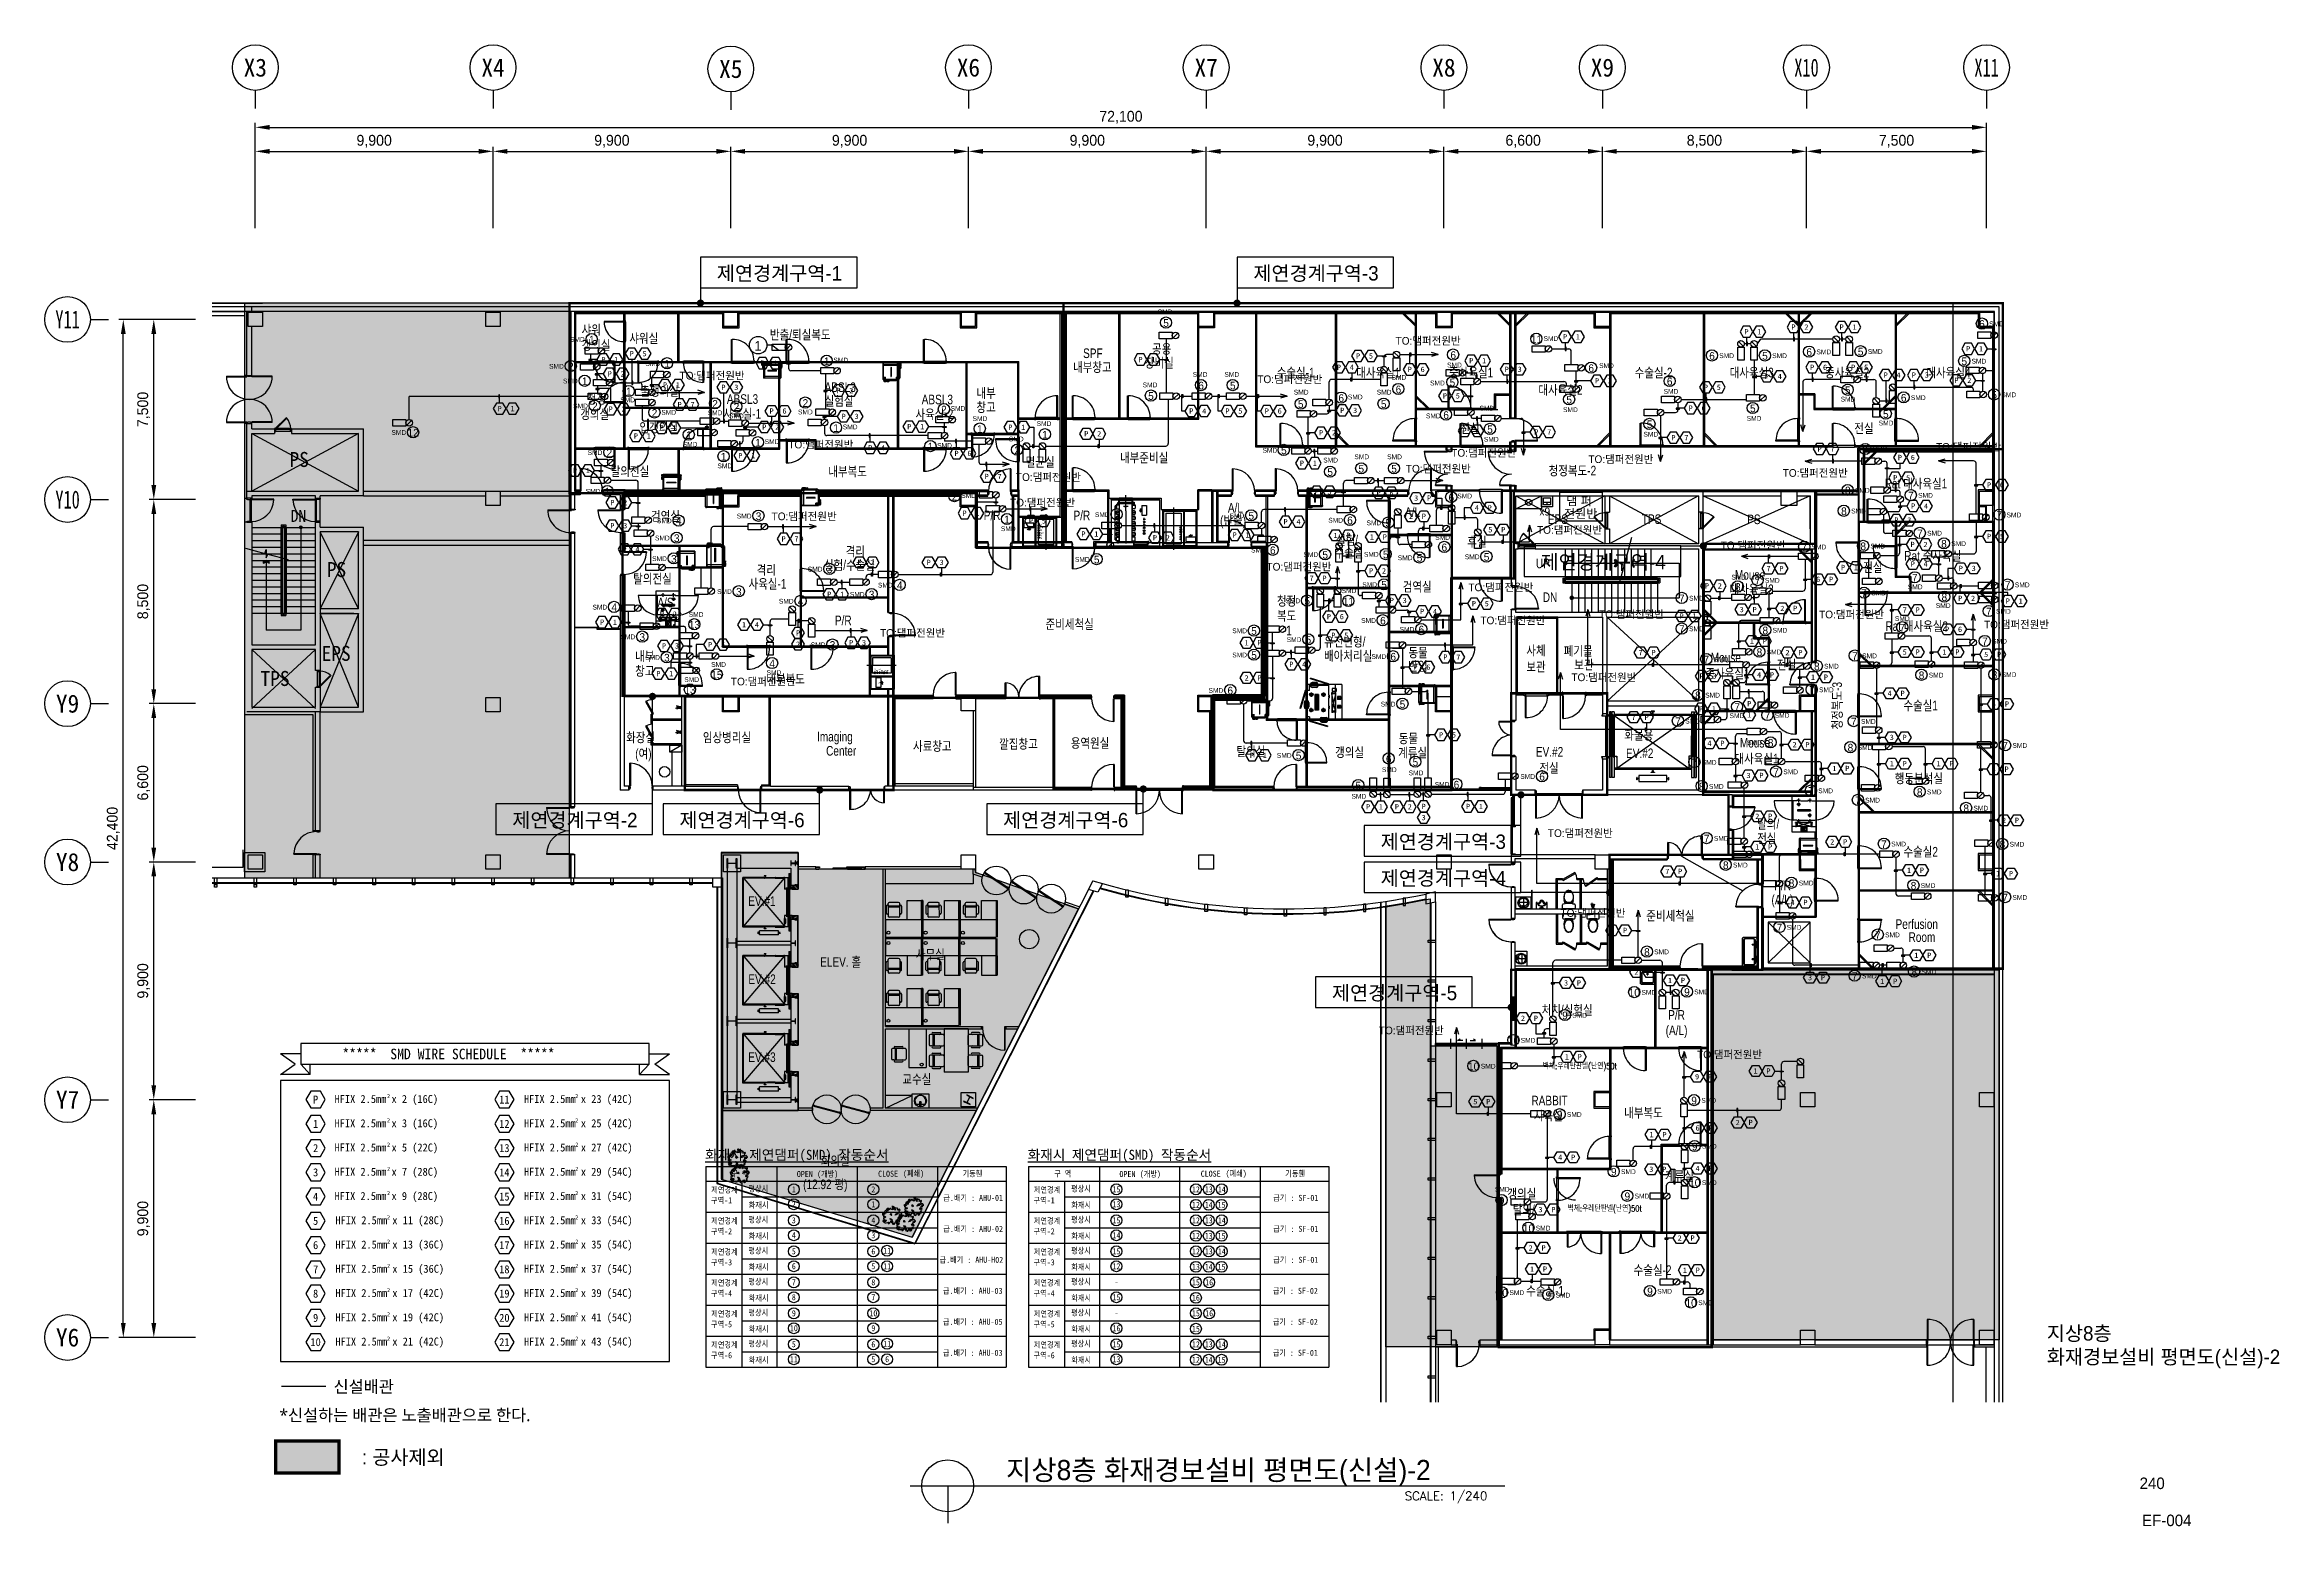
# Model space of a CAD drawing. Header units: millimetres. Extents: x 118559 to 211622, y 1329 to 63037.
import ezdxf
from ezdxf.enums import TextEntityAlignment as Align

# ---------------------------------------------------------------- set-up
doc = ezdxf.new("R2010")
doc.units = ezdxf.units.MM
doc.header["$LTSCALE"] = 120
doc.linetypes.add('HIDDEN', pattern=[9.525, 6.35, -3.175])
doc.linetypes.add('HIDDENX2', pattern=[0.75, 0.5, -0.25])
for name, color, linetype in [('1구역', 41, 'Continuous'), ('7', 7, 'Continuous'), ('ARCH', 9, 'Continuous'), ('DAMPER', 2, 'Continuous'), ('duct-si', 7, 'Continuous'), ('ETC', 6, 'Continuous'), ('fire', 2, 'Continuous'), ('fire-l', 4, 'Continuous'), ('FIRE-NOTE', 7, 'Continuous'), ('FORM', 7, 'Continuous'), ('M-TEXT', 7, 'Continuous'), ('SMD', 50, 'Continuous'), ('smd-f', 2, 'Continuous'), ('공사제외', 5, 'Continuous')]:
    doc.layers.add(name, color=color, linetype=linetype)
doc.styles.add('GHD', font='')
doc.styles.add('ghs', font='')
doc.styles.add('SIM', font='simplex_.ttf')
doc.styles.add('SIMPLEX', font='SIMPLEX.shx', dxfattribs={"bigfont": 'whgtxt.shx'})
doc.styles.add('SUKWOO', font='malgun.ttf')
doc.styles.add('TEST', font='')
doc.styles.add('TSTYLE4', font='txt', dxfattribs={"width": 0.95, "height": 70})
doc.styles.add('TSTYLE5', font='txt', dxfattribs={"width": 0.95, "height": 80})
doc.styles.add('TSTYLE7', font='txt', dxfattribs={"height": 70})
doc.styles.add('TT', font='')
doc.styles.add('돋움', font='')
doc.styles.add('울릉도l', font='')
doc.styles.add('울릉도M', font='HYWULM.TTF')
doc.styles.get('GHD').set_extended_font_data('Dotum')
doc.styles.get('ghs').set_extended_font_data('Dotum')
doc.styles.get('TEST').set_extended_font_data('Dotum')
doc.styles.get('TT').set_extended_font_data('Dotum')
doc.styles.get('돋움').set_extended_font_data('DotumChe')
doc.styles.get('울릉도l').set_extended_font_data('Dotum')
doc.dimstyles.new('HS-300', dxfattribs={"dimscale": 150, "dimtxt": 3, "dimasz": 4, "dimexe": 1.25, "dimexo": 2, "dimgap": 1, "dimtad": 1, "dimtoh": 1, "dimdec": 0, "dimlunit": 6, "dimtxsty": '울릉도l', "dimcen": 2.5, "dimclrd": 15, "dimclre": 15, "dimadec": 0, "dimazin": 0, "dimtfac": 1, "dimtdec": 0, "dimtmove": 0, "dimatfit": 3, "dimfxl": 0, "dimarcsym": 0})

msp = doc.modelspace()

# ---------------------------------------------------------------- texts
at = {"layer": '7', "style": '울릉도M'}
for s, height, p in [('지상8층', 600, (201940.6, 9066.3, 0)), ('화재경보설비 평면도(신설)-2', 600, (201940.6, 8087.8, 0)), ('240', 480, (205804, 2880.8, 0)), ('EF-004', 480, (205906, 1336, 0))]:
    msp.add_text(s, height=height, dxfattribs=at).set_placement(p)
at = {"layer": 'ARCH', "color": 9, "width": 0.8}
for s, height, style, p in [('샤워', 400, 'GHD', (140918.8, 50961.8, 0)), ('반출/퇴실복도', 400, 'GHD', (148761.7, 50760, 0)), ('갱의실', 400, 'GHD', (140918.8, 50325.1, 0)), ('샤워실', 400, 'GHD', (142905.3, 50611, -2807)), ('SPF', 400, 'GHD', (161803.4, 49985.2, 0)), ('공용', 400, 'GHD', (164674.1, 50167.1, 0)), ('내부창고', 400, 'GHD', (161386, 49405.2, 0)), ('장비실', 400, 'GHD', (164374.1, 49587.1, 0)), ('수술실-1', 400, 'GHD', (169869.6, 49181.6, 0)), ('대사육실1', 400, 'GHD', (173176.9, 49181.6, 0)), ('중사육실1', 400, 'GHD', (177044.5, 49181.6, 0)), ('수술실-2', 400, 'GHD', (184774.4, 49181.6, 0)), ('대사육실3', 400, 'GHD', (188730.8, 49181.6, 0)), ('중사육실2', 400, 'GHD', (192704, 49181.6, 0)), ('대사육실4', 400, 'GHD', (196922.3, 49181.6, 0)), ('청정', 400, 'GHD', (141137.1, 48082.1, 0)), ('출갱의실', 400, 'GHD', (143362.1, 48409.7, -2807)), ('ABSL3', 400, 'GHD', (146968.4, 48077.6, 0)), ('ABSL3', 400, 'GHD', (151037.9, 48571.8, 0)), ('실험실', 400, 'GHD', (151037.9, 47998.1, 0)), ('ABSL3', 400, 'GHD', (155081.9, 48059.8, 0)), ('내부', 400, 'GHD', (157362.4, 48328.5, 0)), ('대사육실2', 400, 'GHD', (180767.3, 48458, 0)), ('갱의실', 400, 'GHD', (140861.2, 47445.4, 0)), ('사육실-1', 400, 'GHD', (146818.7, 47464.1, 0)), ('사육실-2', 400, 'GHD', (154822.9, 47446.2, 0)), ('창고', 400, 'GHD', (157362.4, 47737.9, 0)), ('입갱의실', 400, 'GHD', (143327.6, 46890.5, 0)), ('전실', 400, 'GHD', (177515.8, 46859.4, 0)), ('전실', 400, 'GHD', (193920.8, 46859.4, 0)), ('멸균실', 400, 'GHD', (159410.4, 45457.7, 0)), ('내부준비실', 400, 'GHD', (163340.6, 45637.6, 0)), ('탈의전실', 400, 'GHD', (142128.1, 45070.3, -2807)), ('내부복도', 400, 'GHD', (151193.2, 45061.6, 0)), ('청정복도-2', 400, 'GHD', (181194.1, 45097.9, 0)), ('Rat 대사육실1', 400, 'GHD', (195188.1, 44557.9, 0)), ('A/L', 400, 'GHD', (167833.5, 43548.3, 0)), ('A/L', 400, 'GHD', (175211.1, 43372.1, 0)), ('검역실', 400, 'GHD', (143810.7, 43200.5, 0)), ('P/R', 400, 'GHD', (157665.9, 43235.4, 0)), ('P/R', 400, 'GHD', (161403.5, 43228.7, 0)), ('(반출)', 400, 'GHD', (167508.3, 43017.3, 0)), ('격리', 400, 'GHD', (151919.5, 41734.2, 0)), ('수술실', 400, 'GHD', (172275.2, 41677.2, 0)), ('실험/', 400, 'GHD', (172332.8, 42204.1, 0)), ('후실', 400, 'GHD', (177802.7, 42137.2, 0)), ('Rat 중사육실', 400, 'GHD', (196002.4, 41546.5, 0)), ('탈의전실', 400, 'GHD', (143068.1, 40593.5, -2807)), ('격리', 400, 'GHD', (148210.4, 40962.7, 0)), ('실험/수술실', 400, 'GHD', (151010.6, 41160.7, 0)), ('UP', 400, 'GHD', (180660.9, 41232, 0)), ('UP', 400, 'GHD', (180660.9, 41232, 0)), ('Mouse', 400, 'GHD', (188950.7, 40756.1, 0)), ('전실', 400, 'GHD', (194293.2, 41071, 0)), ('A/S', 400, 'GHD', (144076.2, 39603.1, 0)), ('사육실-1', 400, 'GHD', (147870.6, 40382.6, 0)), ('청정', 400, 'GHD', (169878.8, 39670.7, 0)), ('검역실', 400, 'GHD', (175118, 40261.2, 0)), ('DN', 400, 'GHD', (180947.9, 39824.9, 0)), ('DN', 400, 'GHD', (180947.9, 39824.9, 0)), ('대사육실2', 400, 'GHD', (188725, 40155.9, 0)), ('P/R', 400, 'GHD', (151467.3, 38858.9, 0)), ('준비세척실', 400, 'GHD', (160240.9, 38701.4, 0)), ('복도', 400, 'GHD', (169878.8, 39052.5, 0)), ('-1', 400, 'GHD', (170120.3, 38441.7, 0)), ('유전변형/', 400, 'GHD', (171840.3, 37969.4, 0)), ('Rat 대사육실2', 400, 'GHD', (195218.1, 38620.6, 0)), ('내부', 400, 'GHD', (143149.8, 37368.8, 0)), ('배아처리실', 400, 'GHD', (171840.3, 37383.5, 0)), ('동물', 400, 'GHD', (175352.4, 37521.9, 0)), ('반입', 400, 'GHD', (175345.7, 36956.3, 0)), ('사체', 400, 'GHD', (180263.3, 37605, 0)), ('보관', 400, 'GHD', (180263.3, 36929.8, 0)), ('폐기물', 400, 'GHD', (181822.3, 37586.4, 0)), ('보관', 400, 'GHD', (182261.1, 37008.9, 0)), ('Mouse', 400, 'GHD', (187943.9, 37309.8, 0)), ('전실', 400, 'GHD', (190699.2, 37011, 0)), ('창고', 400, 'GHD', (143149.8, 36753.4, 0)), ('내부복도', 400, 'GHD', (148608.2, 36419.6, 0)), ('중사육실1', 400, 'GHD', (187718.2, 36647.1, 0)), ('수술실1', 400, 'GHD', (195968.1, 35315.6, 0)), ('화장실', 400, 'GHD', (142775.2, 33985.1, 0)), ('임상병리실', 400, 'GHD', (145969, 33985.1, 0)), ('Imaging ', 400, 'GHD', (150723.9, 34018.3, 0)), ('화물용', 400, 'GHD', (184344.5, 34091.3, 0)), ('화물용', 400, 'GHD', (184344.5, 34091.3, 0)), ('(여)', 400, 'GHD', (143152.8, 33309, 0)), ('Center', 400, 'GHD', (151101.4, 33427.9, 0)), ('사료창고', 400, 'GHD', (154721.8, 33623.9, 0)), ('깔집창고', 400, 'GHD', (158309.6, 33716, 0)), ('용역원실', 400, 'GHD', (161292, 33752.1, 0)), ('탈의실', 400, 'GHD', (168193.3, 33401.9, 0)), ('갱의실', 400, 'GHD', (172300.1, 33369.3, 0)), ('계류실', 400, 'GHD', (174922.9, 33350.2, 0)), ('동물', 400, 'GHD', (174950.4, 33942.3, 0)), ('EV.#2', 400, 'GHD', (180659.7, 33386.3, 0)), ('EV.#2', 400, 'GHD', (184415.8, 33322.8, 0)), ('EV.#2', 400, 'GHD', (184415.8, 33322.8, 0)), ('대사육실1', 400, 'GHD', (188930.6, 33103.2, 0)), ('Mouse', 400, 'GHD', (189156.3, 33765.9, 0)), ('전실', 400, 'GHD', (180807.3, 32713.2, 0)), ('행동분석실', 400, 'GHD', (195608.1, 32276.9, 0)), ('탈의/', 400, 'GHD', (189877.7, 30387, 0)), ('전실', 400, 'GHD', (189877.7, 29780.6, 0)), ('수술실2', 400, 'GHD', (195968.1, 29223.3, 0)), ('P/R', 400, 'GHD', (190582.1, 27818.2, 0)), ('준비세척실', 400, 'GHD', (185260.2, 26560.4, 0)), ('(A/L)', 400, 'GHD', (190473.2, 27228.5, 0)), ('Perfusion', 400, 'GHD', (195639.3, 26209.9, 0)), ('Room', 400, 'GHD', (196180.8, 25668.6, 0)), ('사무실', 400, 'GHD', (154840.6, 24946.2, 0)), ('ELEV. 홀', 400, 'GHD', (150854.6, 24631.9, 0)), ('ELEV. 홀', 400, 'GHD', (150854.6, 24631.9, 0)), ('처치/실험실', 400, 'GHD', (180900.6, 22637.9, 0)), ('P/R', 400, 'GHD', (186170.2, 22428, 0)), ('(A/L)', 400, 'GHD', (186066.6, 21785.3, 0)), ('벽체:우레탄판넬(난연)50t', 250, 'SIMPLEX', (180949.4, 20370.8, 0)), ('교수실', 400, 'GHD', (154278.2, 19752.9, 0)), ('RABBIT', 400, 'GHD', (180475.3, 18861.3, 0)), ('사육실', 400, 'GHD', (180579.6, 18233, 0)), ('내부복도', 400, 'GHD', (184337.3, 18353.4, 0)), ('회의실', 400, 'GHD', (150877.9, 16360.4, 0)), ('(12.92 평)', 400, 'GHD', (150145.9, 15371.4, 0)), ('계류실', 400, 'GHD', (186037.3, 15718.3, 0)), ('갱의실', 400, 'GHD', (179476.8, 14982.6, 0)), ('탈의/', 400, 'GHD', (179696.1, 14319.9, 0)), ('벽체:우레탄판넬(난연)50t', 250, 'SIMPLEX', (181984, 14440.7, 0)), ('수술실-2', 400, 'GHD', (184732.1, 11799.8, 0)), ('수술실-1', 400, 'GHD', (180257.7, 10941.7, 0))]:
    msp.add_text(s, height=height, dxfattribs=dict(at, style=style)).set_placement(p)
at = {"layer": 'ARCH', "color": 9, "style": '돋움'}
for s, p in [('PS', (128753.8, 45448.8, 0)), ('PS', (128753.8, 45448.8, 0)), ('PS', (128753.8, 45448.8, 0)), ('PS', (128753.8, 45448.8, 0)), ('PS', (128753.8, 45448.8, 0)), ('PS', (128753.8, 45448.8, 0)), ('PS', (130308, 40864.8, 0)), ('PS', (130308, 40864.8, 0)), ('PS', (130308, 40864.8, 0)), ('EPS', (130090.8, 37373.3, 0)), ('EPS', (130090.8, 37373.3, 0)), ('EPS', (130090.8, 37373.3, 0)), ('EPS', (130090.8, 37373.3, 0)), ('EPS', (130090.8, 37373.3, 0)), ('EPS', (130090.8, 37373.3, 0)), ('TPS', (127544.9, 36328.4, 0)), ('TPS', (127544.9, 36328.4, 0)), ('TPS', (127544.9, 36328.4, 0)), ('TPS', (127544.9, 36328.4, 0)), ('TPS', (127544.9, 36328.4, 0)), ('TPS', (127544.9, 36328.4, 0))]:
    msp.add_text(s, height=625, dxfattribs=at).set_placement(p)
msp.add_text('DN', height=500, dxfattribs=at).set_placement((129125.8, 43160.7, 0), align=Align.CENTER)
msp.add_text('DN', height=500, dxfattribs=at).set_placement((129125.8, 43160.7, 0), align=Align.CENTER)
msp.add_text('DN', height=500, dxfattribs=at).set_placement((129125.8, 43160.7, 0), align=Align.CENTER)
msp.add_text('DN', height=500, dxfattribs=at).set_placement((129125.8, 43160.7, 0), align=Align.CENTER)
msp.add_text('DN', height=500, dxfattribs=at).set_placement((129125.8, 43160.7, 0), align=Align.CENTER)
msp.add_text('DN', height=500, dxfattribs=at).set_placement((129125.8, 43160.7, 0), align=Align.CENTER)
at = {"layer": 'ARCH', "color": 9}
for s, height, rotation, style, width, p in [('A', 80, 180, 'TSTYLE5', 0.95, (159576.2, 43014.5, 0)), ('D', 70, 179.999969, 'TSTYLE4', 0.95, (160082.1, 42853.4, 0)), ('F', 70, 180, 'TSTYLE4', 0.95, (160085.4, 43069.5, 0)), ('C', 70, 179.999969, 'TSTYLE4', 0.95, (160085.6, 42624.4, 0)), ('B', 70, 179.999969, 'TSTYLE4', 0.95, (160084.5, 42524.7, 0)), ('CS', 70, 179.999969, 'TSTYLE4', 0.95, (160157.8, 42728.4, 0)), ('CS', 70, 269.999969, 'TSTYLE4', 0.95, (153090.4, 37076.9, 0)), ('F', 70, 270, 'TSTYLE4', 0.95, (153177, 37001.4, 0)), ('A', 80, 270, 'TSTYLE5', 0.95, (153273.8, 36493.8, 0)), ('D', 70, 269.999969, 'TSTYLE4', 0.95, (153393.2, 36998.1, 0)), ('C', 70, 269.999969, 'TSTYLE4', 0.95, (153522.1, 37001.7, 0)), ('B', 70, 269.999969, 'TSTYLE4', 0.95, (153621.8, 37000.5, 0)), ('청정복도-3', 400, 90, 'GHD', 0.8, (193405.1, 34516.4, 0))]:
    msp.add_text(s, height=height, rotation=rotation, dxfattribs=dict(at, style=style, width=width)).set_placement(p)
at = {"layer": 'ARCH', "color": 9, "style": 'TSTYLE7'}
for rotation, p in [(0.000015, (160085.4, 42891.3, 0)), (90.000015, (153355.2, 37001.4, 0))]:
    msp.add_text('E', height=70, rotation=rotation, dxfattribs=at).set_placement(p)
at = {"layer": 'ARCH', "color": 9, "style": 'GHD', "width": 0.8}
for s, p in [('EPS', (181579.8, 43274.8, 0)), ('EPS', (181579.8, 43274.8, 0)), ('TPS', (185479.8, 43274.8, 0)), ('TPS', (185479.8, 43274.8, 0)), ('PS', (189740.1, 43269.2, 0)), ('PS', (189740.1, 43269.2, 0)), ('EV.#1', (148429.8, 27369.2, 0)), ('EV.#2', (148434.1, 24114.2, 0)), ('EV.#3', (148429.8, 20869.2, 0))]:
    msp.add_text(s, height=400, dxfattribs=at).set_placement(p, align=Align.MIDDLE_CENTER)
at = {"layer": 'fire', "style": '돋움'}
for s, height, p in [('P', 222.4, (189434.2, 51082.5, 0)), ('1', 222.4, (189971.5, 51082.5, 0)), ('P', 222.4, (191390.3, 51275.8, 0)), ('2', 222.4, (191927.5, 51275.8, 0)), ('P', 222.4, (193394.4, 51275.8, 0)), ('1', 222.4, (193931.6, 51275.8, 0)), ('P', 222.4, (143006.7, 50168.5, 0)), ('5', 222.4, (143544, 50168.5, 0)), ('P', 222.4, (181877.5, 50872, 0)), ('1', 222.4, (182414.7, 50872, 0)), ('P', 222.4, (198663.4, 50370.7, 0)), ('1', 222.4, (199200.7, 50370.7, 0)), ('P', 222.4, (141827.7, 49922.4, 0)), ('P', 222.4, (142090.5, 49328.2, 0)), ('1', 222.4, (142364.9, 49922.4, 0)), ('2', 222.4, (142627.7, 49328.2, 0)), ('P', 222.4, (148454.5, 49773.8, 0)), ('1', 222.4, (148991.7, 49773.8, 0)), ('P', 222.4, (164195, 49922.6, 0)), ('1', 222.4, (164732.2, 49922.6, 0)), ('P', 222.4, (172459, 49602, 0)), ('4', 222.4, (172996.2, 49602, 0)), ('P', 222.4, (173255.9, 50073.2, 0)), ('5', 222.4, (173793.1, 50073.2, 0)), ('P', 222.4, (175409.1, 49511.4, 0)), ('6', 222.4, (175946.3, 49511.4, 0)), ('P', 222.4, (177968.3, 49875.1)), ('1', 222.4, (178505.5, 49875.1)), ('P', 222.4, (179449.2, 49516.1, 0)), ('3', 222.4, (179986.4, 49516.1, 0)), ('P', 222.4, (190279, 49221.6, 0)), ('4', 222.4, (190816.3, 49221.6, 0)), ('P', 222.4, (192166.8, 49599.2, 0)), ('6', 222.4, (192704, 49599.2, 0)), ('P', 222.4, (193876.2, 49599.2, 0)), ('5', 222.4, (194413.5, 49599.2, 0)), ('P', 222.4, (195231.1, 49277.7, 0)), ('4', 222.4, (195768.3, 49277.7, 0)), ('P', 222.4, (196401.3, 49277.7, 0)), ('3', 222.4, (196938.5, 49277.7, 0)), ('P', 222.4, (144392, 48865.2, -2807)), ('1', 222.4, (144929.2, 48865.2, -2807)), ('P', 222.4, (146824.4, 48767, 0)), ('3', 222.4, (147361.6, 48767, 0)), ('P', 222.4, (151616.3, 48634.3, 0)), ('2', 222.4, (152153.6, 48634.3, 0)), ('P', 222.4, (176873.5, 48411.1, 0)), ('5', 222.4, (177410.7, 48411.1, 0)), ('P', 222.4, (183207.2, 49040.1, 0)), ('2', 222.4, (183744.4, 49040.1, 0)), ('P', 222.4, (187741.5, 48768.8, 0)), ('5', 222.4, (188278.7, 48768.8, 0)), ('P', 222.4, (198174.6, 49057.2, 0)), ('2', 222.4, (198711.8, 49057.2, 0)), ('P', 222.4, (137506.2, 47880.9, 0)), ('1', 222.4, (138043.4, 47880.9, 0)), ('P', 222.4, (142129.8, 47857.2, 0)), ('2', 222.4, (142667, 47857.2, 0)), ('P', 222.4, (145002.3, 48049.4, -2807)), ('7', 222.4, (145539.5, 48049.4, -2807)), ('P', 222.4, (148833.8, 47778.8, 0)), ('6', 222.4, (149371, 47778.8, 0)), ('P', 222.4, (151834.6, 47556.9, 0)), ('3', 222.4, (152371.9, 47556.9, 0)), ('P', 222.4, (166311.4, 47779.2, 0)), ('4', 222.4, (166848.7, 47779.2, 0)), ('P', 222.4, (167817.4, 47779.2, 0)), ('5', 222.4, (168354.6, 47779.2, 0)), ('P', 222.4, (169456.2, 47779.2, 0)), ('6', 222.4, (169993.5, 47779.2, 0)), ('P', 222.4, (172597.3, 47805.3, 0)), ('3', 222.4, (173134.5, 47805.3, 0)), ('P', 222.4, (187109.1, 47898.4, 0)), ('6', 222.4, (187646.3, 47898.4, 0)), ('P', 222.4, (143179.7, 46738.9, -2807)), ('1', 222.4, (143716.9, 46738.9, -2807)), ('P', 222.4, (144244, 47080.5, 0)), ('1', 222.4, (144781.2, 47080.5, 0)), ('P', 222.4, (148528.4, 47111.2, 0)), ('2', 222.4, (149065.6, 47111.2, 0)), ('P', 222.4, (154567.1, 47128.3, 0)), ('1', 222.4, (155104.4, 47128.3, 0)), ('P', 222.4, (158773.9, 47103.9)), ('1', 222.4, (159311.2, 47103.9)), ('P', 222.4, (161938.2, 46830.4, 0)), ('2', 222.4, (162475.4, 46830.4, 0)), ('P', 222.4, (171715.2, 46873.1, 0)), ('2', 222.4, (172252.4, 46873.1, 0)), ('P', 222.4, (177687.8, 46957.7, 0)), ('6', 222.4, (178225, 46957.7, 0)), ('P', 222.4, (180678, 46904.5, 0)), ('7', 222.4, (181215.2, 46904.5, 0)), ('P', 222.4, (186389.4, 46669.9, 0)), ('7', 222.4, (186926.6, 46669.9, 0)), ('P', 222.4, (147529.5, 45922.6, 0)), ('1', 222.4, (148066.7, 45922.6, 0)), ('P', 222.4, (152934.5, 46247.3, 0)), ('4', 222.4, (153471.7, 46247.3, 0)), ('P', 222.4, (156534.1, 46015.9, 0)), ('6', 222.4, (157071.4, 46015.9, 0)), ('P', 222.4, (170917.2, 45606.1, 0)), ('1', 222.4, (171454.4, 45606.1, 0)), ('P', 222.4, (192477.7, 46198.8, 0)), ('7', 222.4, (193014.9, 46198.8, 0)), ('P', 222.4, (195823.4, 45843.9, 0)), ('6', 222.4, (196360.6, 45843.9, 0)), ('P', 222.4, (140644.1, 45305.2, 0)), ('1', 222.4, (141181.3, 45305.2, 0)), ('P', 222.4, (157789, 45052.9, 0)), ('7', 222.4, (158326.2, 45052.9, 0)), ('P', 222.4, (195625.9, 44998.5, 0)), ('5', 222.4, (196163.2, 44998.5, 0)), ('P', 222.4, (199535.4, 44701.7, 0)), ('6', 222.4, (200072.6, 44701.7, 0)), ('P', 222.4, (142198.8, 43968.5, 0)), ('2', 222.4, (142736, 43968.5, 0)), ('P', 222.4, (171533.6, 44415.2, 0)), ('5', 222.4, (172070.8, 44415.2, 0)), ('P', 222.4, (174111.3, 44371.7, 0)), ('6', 222.4, (174648.5, 44371.7, 0)), ('3', 222.4, (175675.7, 44152.3)), ('P', 222.4, (176212.9, 44152.3)), ('4', 222.4, (178202.3, 43744.3, 0)), ('P', 222.4, (178739.5, 43744.3, 0)), ('P', 222.4, (196372.7, 43821.2, 0)), ('4', 222.4, (196909.9, 43821.2, 0)), ('P', 222.4, (142198.8, 43002.5, 0)), ('3', 222.4, (142736, 43002.5, 0)), ('P', 222.4, (156865.9, 43524, 0)), ('1', 222.4, (157403.1, 43524, 0)), ('P', 222.4, (159632.5, 43201, 0)), ('5', 222.4, (160169.7, 43201, 0)), ('P', 222.4, (170238.6, 43169.1, 0)), ('4', 222.4, (170775.8, 43169.1, 0)), ('2', 222.4, (175458.1, 43395.6, 0)), ('P', 222.4, (175995.3, 43395.6, 0)), ('5', 222.4, (178766.4, 42836.4, 0)), ('P', 222.4, (179303.6, 42836.4, 0)), ('P', 222.4, (195675.3, 43235, 0)), ('3', 222.4, (196212.5, 43235, 0)), ('P', 222.4, (142705, 42019.3, 0)), ('4', 222.4, (143242.2, 42019.3, 0)), ('P', 222.4, (149331.6, 42456.2, 0)), ('7', 222.4, (149868.8, 42456.2, 0)), ('P', 222.4, (161818.6, 42657.6)), ('1', 222.4, (162355.8, 42657.6)), ('P', 222.4, (164795.8, 42501.8, 0)), ('2', 222.4, (165333.1, 42501.8, 0)), ('P', 222.4, (168116.3, 42617.3)), ('1', 222.4, (168653.5, 42617.3)), ('1', 222.4, (172321.7, 42601.1, 0)), ('P', 222.4, (172858.9, 42601.1, 0)), ('1', 222.4, (173833.1, 42534.8, 0)), ('P', 222.4, (174370.3, 42534.8, 0)), ('P', 222.4, (196349.2, 42221.6)), ('2', 222.4, (196886.4, 42221.6)), ('P', 222.4, (199535.4, 42555.6, 0)), ('5', 222.4, (200072.6, 42555.6, 0)), ('P', 222.4, (152495.7, 41474.5, 0)), ('2', 222.4, (153032.9, 41474.5, 0)), ('P', 222.4, (155375.4, 41474.5, 0)), ('3', 222.4, (155912.6, 41474.5, 0)), ('P', 222.4, (173799.4, 41123.3, 0)), ('2', 222.4, (174336.6, 41123.3, 0)), ('7', 222.4, (190350.4, 41219.5, 0)), ('P', 222.4, (190887.6, 41219.5, 0)), ('P', 222.4, (193451.1, 41262.5, 0)), ('1', 222.4, (193988.3, 41262.5, 0)), ('P', 222.4, (196357.5, 41409.8)), ('4', 222.4, (196894.8, 41409.8)), ('P', 222.4, (198358.6, 41224.7)), ('3', 222.4, (198895.8, 41224.7)), ('P', 222.4, (151234.1, 40147.5, 0)), ('1', 222.4, (151771.3, 40147.5, 0)), ('7', 222.4, (171320, 40816.4, 0)), ('P', 222.4, (171857.3, 40816.4, 0)), ('P', 222.4, (187785.2, 40498.8, 0)), ('2', 222.4, (188322.4, 40498.8, 0)), ('6', 222.4, (192417.1, 40769.3, 0)), ('P', 222.4, (192954.3, 40769.3, 0)), ('P', 222.4, (198333.2, 39978.7, 0)), ('2', 222.4, (198870.4, 39978.7, 0)), ('P', 222.4, (141771.6, 38985.2, 0)), ('1', 222.4, (142308.8, 38985.2, 0)), ('P', 222.4, (144266.1, 39323.1, 0)), ('2', 222.4, (144803.3, 39323.1, 0)), ('P', 222.4, (172041.9, 39214.7, 0)), ('6', 222.4, (172579.1, 39214.7, 0)), ('P', 222.4, (174661.8, 39889.9, 0)), ('3', 222.4, (175199, 39889.9, 0)), ('P', 222.4, (175923.5, 39430.8, 0)), ('4', 222.4, (176460.7, 39430.8, 0)), ('P', 222.4, (178080, 39756.6, 0)), ('5', 222.4, (178617.2, 39756.6, 0)), ('P', 222.4, (186732.3, 39245.6, 0)), ('1', 222.4, (187269.5, 39245.6, 0)), ('3', 222.4, (189234.1, 39510, 0)), ('P', 222.4, (189771.4, 39510, 0)), ('2', 222.4, (190923.8, 39559.6, 0)), ('P', 222.4, (191461.1, 39559.6, 0)), ('7', 222.4, (196023.8, 39494, 0)), ('P', 222.4, (196561, 39494, 0)), ('P', 222.4, (200314, 39866, 0)), ('1', 222.4, (200851.2, 39866, 0)), ('P', 222.4, (146270.4, 38049.8)), ('5', 222.4, (146807.6, 38049.8)), ('1', 222.4, (147684.8, 38880.4, 0)), ('4', 222.4, (148222, 38880.4, 0)), ('2', 222.4, (149934.2, 38070.6, 0)), ('P', 222.4, (149934.2, 38535.9, 0)), ('P', 222.4, (152144, 38127.9, 0)), ('3', 222.4, (152681.2, 38127.9, 0)), ('1', 222.4, (168613.3, 38127.2, 0)), ('P', 222.4, (169150.6, 38127.2, 0)), ('P', 222.4, (172226.5, 38437.6, 0)), ('5', 222.4, (172763.7, 38437.6, 0)), ('1', 222.4, (189659.9, 38200.8, 0)), ('P', 222.4, (190197.1, 38200.8, 0)), ('P', 222.4, (197788, 38688.1, 0)), ('6', 222.4, (198325.2, 38688.1, 0)), ('P', 222.4, (144350.3, 37996.2, 0)), ('3', 222.4, (144887.5, 37996.2, 0)), ('P', 222.4, (170476.9, 37231.3, 0)), ('4', 222.4, (171014.1, 37231.3, 0)), ('P', 222.4, (176893.1, 37529.6, 0)), ('7', 222.4, (177430.3, 37529.6, 0)), ('7', 222.4, (185023.6, 37720.9, 0)), ('P', 222.4, (185560.8, 37720.9, 0)), ('2', 222.4, (191140.8, 37720.9, 0)), ('P', 222.4, (191678, 37720.9, 0)), ('5', 222.4, (196023.8, 37741.4, 0)), ('P', 222.4, (196561, 37741.4, 0)), ('1', 222.4, (197675.6, 37741.4, 0)), ('P', 222.4, (198212.8, 37741.4, 0)), ('5', 222.4, (199414.8, 37639.7, 0)), ('P', 222.4, (199952, 37639.7, 0)), ('P', 222.4, (144116.2, 36843.9)), ('1', 222.4, (144653.4, 36843.9)), ('2', 222.4, (168613.3, 36664.5, 0)), ('P', 222.4, (169150.6, 36664.5, 0)), ('P', 222.4, (175644.3, 37111.8, 0)), ('6', 222.4, (176181.5, 37111.8, 0)), ('P', 222.4, (187564.2, 36742.6, 0)), ('3', 222.4, (188101.4, 36742.6, 0)), ('4', 222.4, (189956.8, 36790.8, 0)), ('P', 222.4, (190494, 36790.8, 0)), ('1', 222.4, (192201.8, 36694.9, 0)), ('P', 222.4, (192739, 36694.9, 0)), ('P', 222.4, (187538.1, 35375, 0)), ('1', 222.4, (188075.3, 35375, 0)), ('P', 222.4, (189548.1, 35592.3, 0)), ('4', 222.4, (195396.9, 36022.9, 0)), ('P', 222.4, (195934.1, 36022.9, 0)), ('4', 222.4, (199741.9, 35575.8, 0)), ('P', 222.4, (200279.1, 35575.8, 0)), ('7', 222.4, (184733.6, 35028.6, 0)), ('P', 222.4, (185270.8, 35028.6, 0)), ('1', 222.4, (189548.1, 35127, 0)), ('P', 222.4, (168834.8, 33442.6, 0)), ('1', 222.4, (169372, 33442.6, 0)), ('P', 222.4, (176712.8, 34292, 0)), ('5', 222.4, (177250, 34292, 0)), ('4', 222.4, (187892.9, 33941.7, 0)), ('P', 222.4, (188430.1, 33941.7, 0)), ('2', 222.4, (191434.6, 33885.9, 0)), ('P', 222.4, (191971.8, 33885.9, 0)), ('3', 222.4, (195482.4, 34189, 0)), ('P', 222.4, (196019.6, 34189, 0)), ('3', 222.4, (189517.5, 32600.8, 0)), ('P', 222.4, (190054.8, 32600.8, 0)), ('1', 222.4, (193093.1, 32891.5, 0)), ('P', 222.4, (193630.4, 32891.5, 0)), ('1', 222.4, (195484.8, 33091.1, 0)), ('P', 222.4, (196022, 33091.1, 0)), ('1', 222.4, (197430.5, 33091.1, 0)), ('P', 222.4, (197967.7, 33091.1, 0)), ('3', 222.4, (199728.8, 32863.3, 0)), ('P', 222.4, (200266, 32863.3, 0)), ('P', 222.4, (173673.1, 31296.4, 0)), ('1', 222.4, (174210.3, 31296.4, 0)), ('P', 222.4, (174873.6, 31296.4, 0)), ('2', 222.4, (175410.9, 31296.4, 0)), ('3', 222.4, (175987.5, 30844.7, 0)), ('P', 222.4, (175987.5, 31310, 0)), ('P', 222.4, (177834.8, 31310, 0)), ('1', 222.4, (178372, 31310, 0)), ('2', 222.4, (189881.6, 30900.8, 0)), ('P', 222.4, (190418.8, 30900.8, 0)), ('2', 222.4, (200159.3, 30733.7, 0)), ('P', 222.4, (200696.5, 30733.7, 0)), ('2', 222.4, (193003.6, 29834.6, 0)), ('P', 222.4, (193540.8, 29834.6, 0)), ('1', 222.4, (189881.6, 29628, 0)), ('P', 222.4, (190418.8, 29628, 0)), ('7', 222.4, (186133.6, 28604.6, 0)), ('P', 222.4, (186670.8, 28604.6, 0)), ('1', 222.4, (196202.4, 28654.9, 0)), ('P', 222.4, (196739.7, 28654.9, 0)), ('1', 222.4, (199910.8, 28513.2, 0)), ('P', 222.4, (200448.1, 28513.2, 0)), ('4', 222.4, (191351.1, 27310.6, 0)), ('P', 222.4, (191888.3, 27310.6, 0)), ('6', 222.4, (183837.4, 26147.8, 0)), ('P', 222.4, (184374.6, 26147.8, 0)), ('1', 222.4, (196507, 25110.6, 0)), ('P', 222.4, (197044.3, 25110.6, 0)), ('2', 222.4, (184846.7, 24412.3, 0)), ('P', 222.4, (185384, 24412.3, 0)), ('3', 222.4, (192079.2, 24180.9, 0)), ('P', 222.4, (192616.4, 24180.9, 0)), ('3', 222.4, (181917, 23961.5, 0)), ('P', 222.4, (182454.2, 23961.5, 0)), ('1', 222.4, (186248.5, 24066, 0)), ('P', 222.4, (186785.8, 24066, 0)), ('1', 222.4, (195088.4, 24030.9, 0)), ('P', 222.4, (195625.7, 24030.9, 0)), ('2', 222.4, (180124.2, 22490.3)), ('P', 222.4, (180661.4, 22490.3)), ('1', 222.4, (181952, 20882.3, 0)), ('P', 222.4, (182489.3, 20882.3, 0)), ('9', 222.4, (187373.8, 20055.3, 0)), ('P', 222.4, (187911, 20055.3, 0)), ('1', 222.4, (189810.2, 20291.8, 0)), ('P', 222.4, (190347.4, 20291.8, 0)), ('P', 333.5, (129841.3, 19101.1, 0)), ('HFIX 2.5mm x 2 (16C)', 333.518, (132787.3, 19101.1, 0)), ('2', 166.8, (132878.4, 19249.2, 0)), ('11', 333.52, (137702.1, 19101.1, 0)), ('HFIX 2.5mm x 23 (42C)', 333.518, (140780.4, 19101.1, 0)), ('2', 166.8, (140719.6, 19249.2, 0)), ('5', 222.4, (178142.9, 19016.3, 0)), ('P', 222.4, (178680.1, 19016.3, 0)), ('1', 333.5, (129841.3, 18090.9, 0)), ('HFIX 2.5mm x 3 (16C)', 333.518, (132787.3, 18090.9, 0)), ('2', 166.8, (132878.4, 18239, 0)), ('12', 333.52, (137702.1, 18090.9, 0)), ('HFIX 2.5mm x 25 (42C)', 333.518, (140780.4, 18090.9, 0)), ('2', 166.8, (140719.6, 18239, 0)), ('1', 222.4, (185481.1, 17641.3, 0)), ('P', 222.4, (186018.4, 17641.3, 0)), ('6', 222.4, (187398.8, 17920.3, 0)), ('P', 222.4, (187936, 17920.3, 0)), ('2', 222.4, (189067.2, 18148.5, 0)), ('P', 222.4, (189604.4, 18148.5, 0)), ('2', 333.5, (129841.3, 17080.8, 0)), ('HFIX 2.5mm x 5 (22C)', 333.518, (132787.3, 17080.8, 0)), ('2', 166.8, (132878.4, 17228.8, 0)), ('13', 333.52, (137702.1, 17080.8, 0)), ('HFIX 2.5mm x 27 (42C)', 333.518, (140780.4, 17080.8, 0)), ('2', 166.8, (140719.6, 17228.8, 0)), ('4', 222.4, (181676.6, 16696.4, 0)), ('P', 222.4, (182213.8, 16696.4, 0)), ('3', 333.5, (129841.3, 16070.6, 0)), ('HFIX 2.5mm x 7 (28C)', 333.518, (132787.3, 16070.6, 0)), ('2', 166.8, (132878.4, 16218.7, 0)), ('14', 333.52, (137702.1, 16070.6, 0)), ('HFIX 2.5mm x 29 (54C)', 333.518, (140780.4, 16070.6, 0)), ('2', 166.8, (140719.6, 16218.7, 0)), ('3', 222.4, (185469, 16197.3)), ('P', 222.4, (186006.3, 16197.3)), ('4', 222.4, (187398.8, 16233.9, 0)), ('P', 222.4, (187936, 16233.9, 0)), ('4', 333.5, (129841.3, 15060.4, 0)), ('HFIX 2.5mm x 9 (28C)', 333.518, (132787.3, 15060.4, 0)), ('2', 166.8, (132878.4, 15208.5, 0)), ('15', 333.52, (137702.1, 15060.4, 0)), ('HFIX 2.5mm x 31 (54C)', 333.518, (140780.4, 15060.4, 0)), ('2', 166.8, (140719.6, 15208.5, 0)), ('5', 333.5, (129841.3, 14050.3, 0)), ('HFIX 2.5mm x 11 (28C)', 333.518, (132928.9, 14050.3, 0)), ('2', 166.8, (132878.4, 14198.4, 0)), ('16', 333.52, (137702.1, 14050.3, 0)), ('HFIX 2.5mm x 33 (54C)', 333.518, (140780.4, 14050.3, 0)), ('2', 166.8, (140719.6, 14198.4, 0)), ('3', 222.4, (180851.7, 14520.8)), ('P', 222.4, (181389, 14520.8)), ('6', 333.5, (129841.3, 13040.1, 0)), ('HFIX 2.5mm x 13 (36C)', 333.518, (132928.9, 13040.1, 0)), ('2', 166.8, (132878.4, 13188.2, 0)), ('17', 333.52, (137702.1, 13040.1, 0)), ('HFIX 2.5mm x 35 (54C)', 333.518, (140780.4, 13040.1, 0)), ('2', 166.8, (140719.6, 13188.2, 0)), ('2', 222.4, (180444.6, 12926, 0)), ('P', 222.4, (180981.8, 12926, 0)), ('2', 222.4, (186651.2, 13335.5, 0)), ('P', 222.4, (187188.4, 13335.5, 0)), ('7', 333.5, (129841.3, 12029.9, 0)), ('HFIX 2.5mm x 15 (36C)', 333.518, (132928.9, 12029.9, 0)), ('2', 166.8, (132878.4, 12178, 0)), ('18', 333.52, (137702.1, 12029.9, 0)), ('HFIX 2.5mm x 37 (54C)', 333.518, (140780.4, 12029.9, 0)), ('2', 166.8, (140719.6, 12178, 0)), ('1', 222.4, (180502.2, 12042.5, 0)), ('P', 222.4, (181039.4, 12042.5, 0)), ('1', 222.4, (186865.9, 11995.1, 0)), ('P', 222.4, (187403.1, 11995.1, 0)), ('8', 333.5, (129841.3, 11019.8, 0)), ('HFIX 2.5mm x 17 (42C)', 333.518, (132928.9, 11019.8, 0)), ('2', 166.8, (132878.4, 11167.9, 0)), ('19', 333.52, (137702.1, 11019.8, 0)), ('HFIX 2.5mm x 39 (54C)', 333.518, (140780.4, 11019.8, 0)), ('2', 166.8, (140719.6, 11167.9, 0)), ('HFIX 2.5mm x 19 (42C)', 333.518, (132928.9, 10009.6, 0)), ('2', 166.8, (132878.4, 10157.7, 0)), ('HFIX 2.5mm x 41 (54C)', 333.518, (140780.4, 10009.6, 0)), ('2', 166.8, (140719.6, 10157.7, 0)), ('9', 333.5, (129841.3, 10009.6, 0)), ('20', 333.52, (137702.1, 10009.6, 0)), ('10', 333.52, (129841.3, 8999.5, 0)), ('HFIX 2.5mm x 21 (42C)', 333.518, (132928.9, 8999.5, 0)), ('2', 166.8, (132878.4, 9147.5, 0)), ('21', 333.52, (137702.1, 8999.5, 0)), ('HFIX 2.5mm x 43 (54C)', 333.518, (140780.4, 8999.5, 0)), ('2', 166.8, (140719.6, 9147.5, 0))]:
    msp.add_text(s, height=height, dxfattribs=at).set_placement(p, align=Align.MIDDLE)
at = {"layer": 'fire'}
for s, height, style, p in [('댐 퍼', 370.75, 'ghs', (181925.5, 43852.6, 0)), ('전원반', 370.75, 'ghs', (181828.1, 43322, 0)), ('신설배관', 500, 'SUKWOO', (130588.8, 6897.8, 0)), ('*신설하는 배관은 노출배관으로 한다.', 500, 'SUKWOO', (128332.6, 5708.9, 0))]:
    msp.add_text(s, height=height, dxfattribs=dict(at, style=style)).set_placement(p)
at = {"layer": 'fire', "color": 3, "linetype": 'Continuous', "style": '돋움'}
msp.add_text('*****  SMD WIRE SCHEDULE  *****', height=441.188, dxfattribs=at).set_placement((130954.6, 20780.8, 0))
at = {"layer": 'FIRE-NOTE', "color": 6, "linetype": 'Continuous', "style": 'TT'}
for s, p in [('제연경계구역-1', (149159.5, 53514.9, 0)), ('제연경계구역-3', (171505.3, 53514.9, 0)), ('제연경계구역-4', (183464.6, 41487.8, 0)), ('제연경계구역-2', (140640, 30741.6, 0)), ('제연경계구역-6', (147600.4, 30741.6, 0)), ('제연경계구역-6', (161079.8, 30741.6, 0)), ('제연경계구역-3', (176806.1, 29841.1, 0)), ('제연경계구역-4', (176806.1, 28322.8, 0)), ('제연경계구역-5', (174774.4, 23543.1, 0))]:
    msp.add_text(s, height=600, dxfattribs=at).set_placement(p, align=Align.MIDDLE_CENTER)
at = {"layer": 'FORM', "color": 4, "style": 'GHD'}
msp.add_text('지상8층 화재경보설비 평면도(신설)-2', height=840.002, dxfattribs=at).set_placement((158593.4, 3253.4, 0))
at = {"layer": 'FORM', "color": 2, "style": 'SIM'}
msp.add_text('SCALE: 1/240', height=360.001, dxfattribs=at).set_placement((178639.3, 2773.4, 0), align=Align.TOP_RIGHT)
at = {"layer": 'M-TEXT', "style": '돋움'}
for p in [(146062.8, 16592.9), (159498.6, 16592.9)]:
    msp.add_text('%%U화재시 제연댐퍼(SMD) 작동순서', height=416.667, dxfattribs=at).set_placement(p)
at = {"layer": 'M-TEXT', "style": '돋움', "width": 0.85}
for s, p in [('구 역', (147519.6, 16019.7)), ('OPEN', (150214.6, 16000.4)), ('(개방)', (151168.2, 16004)), ('CLOSE', (153680.9, 16013.7)), ('(폐쇄)', (154744.7, 16025.5)), ('기동휀', (157197.8, 16019.7)), ('구 역', (160955.4, 16019.7)), ('OPEN', (163650.4, 16000.4)), ('(개방)', (164604, 16004)), ('CLOSE', (167116.7, 16013.7)), ('(폐쇄)', (168180.5, 16025.5)), ('기동휀', (170633.6, 16019.7)), ('제연경계', (146867.6, 15341.7)), ('구역-1', (146746.3, 14906)), ('평상시', (148278.7, 15391.2)), ('급.배기 : AHU-01', (157226.6, 15009.1)), ('제연경계', (160303.5, 15341.7)), ('구역-1', (160182.1, 14906)), ('평상시', (161714.5, 15391.2)), ('급기 : SF-01', (170662.5, 15009.1)), ('제연경계', (146867.6, 14051.1)), ('평상시', (148278.7, 14100.5)), ('화재시', (148289.8, 14712.1)), ('제연경계', (160303.5, 14051.1)), ('평상시', (161714.5, 14100.5)), ('화재시', (161725.6, 14712.1)), ('구역-2', (146746.3, 13615.3)), ('화재시', (148289.8, 13421.4)), ('급.배기 : AHU-02', (157226.6, 13718.5)), ('구역-2', (160182.1, 13615.3)), ('화재시', (161725.6, 13421.4)), ('급기 : SF-01', (170662.5, 13718.5)), ('제연경계', (146867.6, 12760.4)), ('구역-3', (146746.3, 12324.6)), ('평상시', (148278.7, 12809.8)), ('화재시', (148289.8, 12130.7)), ('급.배기 : AHU-H02', (157153.2, 12427.8)), ('제연경계', (160303.5, 12760.4)), ('구역-3', (160182.1, 12324.6)), ('평상시', (161714.5, 12809.8)), ('화재시', (161725.6, 12130.7)), ('급기 : SF-01', (170662.5, 12427.8)), ('제연경계', (146867.6, 11469.7)), ('구역-4', (146746.3, 11034)), ('평상시', (148278.7, 11519.1)), ('급.배기 : AHU-03', (157208.7, 11137.1)), ('제연경계', (160303.5, 11469.7)), ('구역-4', (160182.1, 11034)), ('평상시', (161714.5, 11519.1)), ('급기 : SF-02', (170644.5, 11137.1)), ('제연경계', (146867.6, 10179.1)), ('평상시', (148278.7, 10228.5)), ('화재시', (148289.8, 10840.1)), ('제연경계', (160303.5, 10179.1)), ('평상시', (161714.5, 10228.5)), ('화재시', (161725.6, 10840.1)), ('구역-5', (146746.3, 9743.3)), ('화재시', (148289.8, 9549.4)), ('급.배기 : AHU-05', (157208.7, 9846.4)), ('구역-5', (160182.1, 9743.3)), ('화재시', (161725.6, 9549.4)), ('급기 : SF-02', (170644.5, 9846.4)), ('제연경계', (146867.6, 8888.4)), ('구역-6', (146746.3, 8452.6)), ('평상시', (148278.7, 8937.8)), ('화재시', (148289.8, 8258.7)), ('급.배기 : AHU-03', (157208.7, 8555.8)), ('제연경계', (160303.5, 8888.4)), ('구역-6', (160182.1, 8452.6)), ('평상시', (161714.5, 8937.8)), ('화재시', (161725.6, 8258.7)), ('급기 : SF-01', (170644.5, 8555.8))]:
    msp.add_text(s, height=250, dxfattribs=at).set_placement(p, align=Align.MIDDLE_CENTER)
for s, p in [('1', (149757.2, 15362.9)), ('2', (153067.8, 15362.9)), ('15', (163193, 15362.9)), ('12', (166503.6, 15362.9)), ('13', (167037.7, 15362.9)), ('14', (167579.5, 15362.9)), ('3', (149757.2, 14072.3)), ('2', (149757.2, 14741.2)), ('4', (153067.8, 14072.3)), ('1', (153067.8, 14741.2)), ('13', (163193, 14741.2)), ('15', (163193, 14072.3)), ('12', (166503.6, 14717.6)), ('12', (166503.6, 14072.3)), ('14', (167037.7, 14717.6)), ('13', (167037.7, 14072.3)), ('15', (167571.7, 14717.6)), ('14', (167579.5, 14072.3)), ('4', (149757.2, 13450.6)), ('3', (153067.8, 13450.6)), ('14', (163193, 13450.6)), ('12', (166503.6, 13426.9)), ('13', (167037.7, 13426.9)), ('15', (167571.7, 13426.9)), ('5', (149757.2, 12781.6)), ('6', (149757.2, 12159.9)), ('5', (153067.8, 12159.9)), ('6', (153067.8, 12781.6)), ('11', (153642.7, 12805.2)), ('11', (153642.7, 12159.9)), ('15', (163193, 12781.6)), ('12', (163193, 12159.9)), ('12', (166503.6, 12781.6)), ('13', (166503.6, 12136.2)), ('13', (167037.7, 12781.6)), ('14', (167037.7, 12136.2)), ('15', (167571.7, 12136.2)), ('14', (167579.5, 12781.6)), ('7', (149757.2, 11490.9)), ('8', (153067.8, 11490.9)), ('-', (163193, 11498)), ('15', (166503.6, 11490.9)), ('16', (167054.9, 11490.9)), ('8', (149757.2, 10869.2)), ('9', (149757.2, 10200.2)), ('10', (153067.8, 10200.2)), ('7', (153067.8, 10869.2)), ('15', (163193, 10869.2)), ('16', (166503.6, 10845.6)), ('15', (166503.6, 10200.2)), ('16', (167054.9, 10200.2)), ('10', (149757.2, 9578.6)), ('9', (153067.8, 9578.6)), ('16', (163193, 9578.6)), ('-', (163193, 10207.3)), ('15', (166503.6, 9554.9)), ('11', (149757.2, 8287.9)), ('5', (149757.2, 8909.6)), ('5', (153067.8, 8287.9)), ('6', (153067.8, 8909.6)), ('11', (153642.7, 8933.2)), ('6', (153642.7, 8287.9)), ('15', (163193, 8909.6)), ('13', (163193, 8287.9)), ('12', (166503.6, 8909.6)), ('12', (166503.6, 8264.2)), ('13', (167037.7, 8909.6)), ('14', (167037.7, 8264.2)), ('15', (167571.7, 8264.2)), ('14', (167579.5, 8909.6))]:
    msp.add_text(s, height=250, dxfattribs=at).set_placement(p, align=Align.MIDDLE)
at = {"layer": 'SMD', "style": 'ghs'}
msp.add_text('x9', height=327.13, dxfattribs=at).set_placement((180804.6, 43428.4))
at = {"layer": 'smd-f', "style": 'ghs'}
for p in [(164911.6, 51808, 0), (199540.2, 51310.5, 0), (140437.9, 50659.6, 0), (180981.2, 50696.9), (192344.8, 50141), (194486.9, 50157.1), (139565.1, 49541.5, 0), (143576, 49656.3, 0), (151405.5, 49800.3, 0), (166370.7, 49202.5, 0), (167689.4, 49202.5, 0), (176963.5, 49595.8, 0), (183295, 49568.2), (188298.9, 49982.9), (190501.6, 49982.9), (198803.7, 49753.7, 0), (140145.5, 48927.7, 0), (164282.8, 48766.6, 0), (170579.9, 48464.1, 0), (172831.9, 48263.6, 0), (174034.8, 48464.1, 0), (174649.3, 49078.4, 0), (176254.5, 48846.2), (185979.8, 48495.7), (196280.1, 48237.2), (200048.7, 48356.1, 0), (140567.9, 47890.5, 0), (142530.6, 48143.9, 0), (144239.6, 47624.5, 0), (146169.8, 47604.9, 0), (147060.4, 47474.6, 0), (149932.1, 47640, 0), (156287.6, 47785.1), (157200.1, 47362.7, 0), (176083.5, 47476.2), (178314.9, 47798.4, 0), (181793.2, 47734.2, 0), (189441.5, 47372.4, 0), (193353.2, 48174.6, 0), (132998.5, 46785, 0), (148542.9, 46404, 0), (151797.1, 47017.2, 0), (158713.6, 46514, 0), (159868.5, 47156.2, 0), (178496.7, 46501.5), (185140.7, 46711.8), (194938.1, 47179.3), (141170.6, 45947.2, 0), (145130.3, 46292.7, 0), (155726.6, 46244.2, 0), (169276.1, 46042.5), (171805.4, 45634.7), (173102, 45773.4, 0), (174468, 45773.4, 0), (194683.3, 46085.5), (146576.5, 45394.8, 0), (141092.4, 44334.3, 0), (156727.6, 44160.3, 0), (177389.5, 44140.1, 0), (193950.9, 44375.8), (196579.8, 44165.5), (144059.1, 43106.2, 0), (147383, 43304.9, 0), (158381.8, 42778.3, 0), (162297.4, 43365.3, 0), (167903, 43322, 0), (172015.5, 43130.5, 0), (173609.5, 43020.4, 0), (193790.9, 43513.2), (200261.3, 43350.4, 0), (143975.7, 42390.3, 0), (168799.3, 41886, 0), (170981.6, 41697.8, 0), (173502.1, 41709.3), (176468.5, 42409.4), (192139.5, 42015.6), (194594.7, 42051.7), (196955.8, 42589.9), (197957.9, 42156.7), (143856.1, 41530.2, 0), (150338.5, 41093.6, 0), (161465.8, 41498.4, 0), (174911.8, 41567.2, 0), (177702.1, 41607.6, 0), (188802.4, 40759.1, 0), (146561.5, 40159.1, 0), (152091.8, 40041.9, 0), (153262.5, 40427, 0), (172571.9, 40195, 0), (173432.5, 40448, 0), (187041.3, 39882.9), (190198.6, 40624.5), (194631.3, 40101.3, 0), (196150.6, 40355.3, 0), (200610, 40438.3), (141371.1, 39510.2, 0), (145381.1, 39207.2, 0), (149134.7, 39756.7, 0), (170233.4, 39774.1), (173384.9, 38955.1, 0), (195613.9, 39035.4), (197318.1, 39576.3), (199824.6, 39336.1, 0), (142540.6, 38273.4, 0), (168017.1, 38524.8, 0), (170283.7, 38158.4, 0), (174987.5, 38585.2, 0), (187041.3, 38607.5), (190517.2, 38547), (199663, 38090.4), (143566.2, 37418.4, 0), (146316, 37121.2, 0), (150463.6, 37941.9, 0), (168017.1, 37518.7, 0), (173814.8, 37452.6, 0), (188060.9, 37336.8, 0), (190272.5, 37643), (192663.2, 37051.2), (194248.7, 37481.7), (145196.3, 36494.3, 0), (148621.8, 36786.2, 0), (197022.9, 36679.7), (200061.3, 36697.6, 0), (167028.3, 36042.7, 0), (174201.4, 35472.3, 0), (187711.5, 35844.1), (192452.6, 36068.4, 0), (186880, 34762.9), (188726.5, 34989.3, 0), (190608.3, 35004.9), (194201.3, 34750.1, 0), (169874.2, 33335.3, 0), (189460.6, 33866.6, 0), (194062.1, 33666.7), (200506.6, 33748.4), (174250.2, 32741.9, 0), (175360.5, 32607.4, 0), (180014, 32456.1, 0), (187570.6, 33047.1, 0), (190965.4, 32651), (172982.3, 31632.3, 0), (176448.6, 32125.5, 0), (187868.3, 32044.1), (192421.3, 31861.3, 0), (194375.3, 31469.7, 0), (196947.6, 31813.8, 0), (198883.4, 31138.8), (188075.4, 29879.2, 0), (195459.4, 29645.8), (200389.5, 29636.7), (188870.8, 28769.4, 0), (191610.6, 28020.3), (196688.7, 27913.6, 0), (200506.6, 27420.5), (191107.6, 26175), (195204.9, 25860.8), (185587.7, 25153.4), (194240, 24150), (196718.5, 24322.1, 0), (185060, 23465.8, 0), (187254.5, 23486.2), (182174.9, 22510.8), (180030, 21470), (178367.9, 20390.6), (187551.2, 18967.1), (181954.4, 18381.4), (187576.2, 17054.3, 0), (184207.6, 15999.2), (178953.1, 15264.2, 0), (184771.6, 14982.5), (187576.2, 15545.1, 0), (180655.8, 13648.5), (185714.2, 11016.7, 0), (179560, 10960), (181479.9, 10855.8, 0), (187424.1, 10539.3)]:
    msp.add_text('SMD', height=200, dxfattribs=at).set_placement(p)
at = {"layer": 'smd-f', "style": 'TT'}
for s, p in [('5', (165260.1, 51445)), ('6', (199239, 51403.4, 0)), ('1', (141342.9, 50752.7, 0)), ('TO:댐퍼전원반', (176171.7, 50711.7, -1403.5)), ('6', (177218.1, 50109.2, 0)), ('11', (180683.1, 50769.7)), ('6', (192043.6, 50234)), ('5', (194185.7, 50250.1)), ('2', (140470.1, 49634.6, 0)), ('1', (144481, 49749.4, 0)), ('TO:댐퍼전원반', (146350.6, 49260.7, 0)), ('1', (151127.9, 49854.2, 0)), ('6', (182963.3, 49565.5)), ('6', (187997.7, 50075.8)), ('5', (190200.4, 50075.8)), ('5', (198502.5, 49846.7, 0)), ('1', (141050.5, 49020.8)), ('1', (142884.8, 48592)), ('5', (164631.3, 48403.5)), ('6', (166719.2, 48839.4)), ('5', (168038, 48839.4)), ('TO:댐퍼전원반', (170411.3, 49110.7, -1403.5)), ('6', (172554.4, 48317.5)), ('6', (174937.1, 48678.5)), ('5', (177187.1, 48966.7)), ('5', (182047.8, 48247.7)), ('6', (186234.4, 49009.2, 0)), ('5', (193650.9, 48645.3, 0)), ('6', (195978.9, 48330.2)), ('5', (199747.5, 48449, 0)), ('2', (141472.9, 47983.6)), ('2', (143956.5, 47700.2)), ('2', (146476.5, 48079, 0)), ('2', (147367.1, 47948.6, 0)), ('2', (150238.8, 48114.1)), ('2', (156010.1, 47839.1, 0)), ('5', (170867.8, 48064.1)), ('5', (174322.7, 48064.1)), ('6', (176922.2, 47610.3, 0)), ('5', (189696.1, 47885.8)), ('5', (195235.8, 47650)), ('12', (133903.5, 46878.1)), ('1', (145387, 46775.9, 0)), ('1', (148265.4, 46458, 0)), ('TO:댐퍼전원반', (150881.3, 46390.4, 0)), ('1', (151519.5, 47071.1, 0)), ('1', (157503.3, 47029.9)), ('1', (160217, 46793.1)), ('5', (178751.3, 47014.9, 0)), ('5', (185395.3, 47225.3, 0)), ('2', (142075.6, 46040.3)), ('1', (146833.2, 45877.9)), ('1', (155449.1, 46298.1, 0)), ('2', (159062.1, 46150.9, 0)), ('5', (170166.4, 46140.5, 0)), ('TO:댐퍼전원반', (178489.3, 46043.7, -1403.5)), ('TO:댐퍼전원반', (184200.8, 45781.4, -1403.5)), ('7', (194382.1, 46178.4)), ('TO:댐퍼전원반', (198678.8, 46294.2, 0)), ('TO:댐퍼전원반', (160359.4, 45035.2, 0)), ('5', (172093.2, 45234.8, 0)), ('5', (173389.8, 45373.4)), ('5', (174755.8, 45373.4)), ('TO:댐퍼전원반', (176598.4, 45384.3, -1403.5)), ('TO:댐퍼전원반', (192293.1, 45208.7, -1403.5)), ('1', (141997.4, 44427.4, 0)), ('2', (156450.1, 44214.3, 0)), ('TO:댐퍼전원반', (160115.5, 43974.9, 0)), ('6', (177140.1, 44178.2)), ('8', (193489.7, 43606.1)), ('8', (193649.7, 44468.8)), ('7', (196278.6, 44258.4)), ('4', (144964.1, 43199.3)), ('3', (148288, 43398)), ('TO:댐퍼전원반', (150184.6, 43400.4)), ('1', (158638.4, 43261.5, 0)), ('6', (163202.4, 43458.4, 0)), ('5', (168808, 43415.1, 0)), ('6', (172920.5, 43223.6)), ('5', (174514.5, 43113.5, 0)), ('TO:댐퍼전원반', (182061.3, 42834.6, -1304.9)), ('7', (196654.6, 42682.8)), ('7', (199960.1, 43443.3, 0)), ('3', (144880.7, 42483.4)), ('6', (169704.3, 41979.1)), ('5', (171886.6, 41790.9, 0)), ('5', (174407.1, 41802.3, 0)), ('6', (176848.5, 42100.7)), ('TO:댐퍼전원반', (189708.3, 42192.4, -1453.4)), ('7', (191838.3, 42108.5)), ('8', (194293.5, 42144.7)), ('8', (197656.7, 42249.6)), ('3', (144761.1, 41623.3, 0)), ('3', (151243.5, 41186.7, 0)), ('5', (162370.8, 41591.5, 0)), ('TO:댐퍼전원반', (170795.2, 41301.6, -1403.5)), ('5', (175816.8, 41660.3)), ('5', (178607.1, 41700.7, 0)), ('7', (196441.8, 40835.1)), ('3', (147466.5, 40252.1)), ('3', (152996.8, 40135, 0)), ('4', (154167.5, 40520.1, 0)), ('5', (171138.4, 39867.2, 0)), ('5', (174337.5, 40541.1)), ('TO:댐퍼전원반', (179204.2, 40443.8, -1371.3)), ('7', (186740.1, 39975.9)), ('8', (189071.5, 40451.7, 0)), ('7', (189897.4, 40717.5)), ('7', (194330.1, 40194.2, 0)), ('8', (197671.7, 40027.6)), ('7', (200308.8, 40531.2)), ('4', (142276.1, 39603.3)), ('4', (150039.7, 39849.8)), ('11', (172852.9, 39850)), ('6', (174289.9, 39048.2, 0)), ('TO:댐퍼전원반', (179704.2, 39066, -1403.5)), ('TO:댐퍼전원반', (184642.2, 39322.4, -1453.4)), ('TO:댐퍼전원반', (193808.3, 39312.8, -1453.4)), ('TO:댐퍼전원반', (200676.7, 38894.5)), ('7', (199523.4, 39429, 0)), ('3', (143445.6, 38366.5, 0)), ('13', (145616.5, 38877.8)), ('3', (151368.6, 38035, 0)), ('TO:댐퍼전원반', (154699.5, 38544.8, 0)), ('5', (168922.1, 38617.8)), ('5', (171188.7, 38251.5)), ('6', (175892.5, 38678.3)), ('7', (186740.1, 38700.5)), ('8', (190216, 38640)), ('7', (195922.3, 38753.6)), ('7', (199361.8, 38183.4)), ('3', (144469.2, 37505.7, 0)), ('4', (148854.9, 37263.2)), ('5', (168922.1, 37611.8)), ('6', (174719.8, 37545.7)), ('7', (187759.7, 37429.7, 0)), ('8', (189971.3, 37736)), ('8', (192362, 37144.2)), ('7', (193947.5, 37574.6)), ('13', (145431.7, 36164.8)), ('15', (146551.4, 36791.7)), ('TO:댐퍼전원반', (148488.2, 36520.3, 0)), ('6', (167933.3, 36135.8)), ('TO:댐퍼전원반', (183493.3, 36697.4, -1453.4)), ('7', (192151.4, 36161.3, 0)), ('8', (196721.7, 36772.6)), ('8', (199760.1, 36790.5, 0)), ('5', (175106.4, 35565.4)), ('8', (187410.3, 35937.1)), ('7', (189042.7, 35446.6, 0)), ('7', (186578.8, 34855.9)), ('7', (190307.1, 35097.8)), ('7', (193900.1, 34843, 0)), ('5', (170779.2, 33428.4)), ('8', (190438.5, 33959.6, 0)), ('8', (193760.9, 33759.6)), ('7', (200205.4, 33841.3)), ('6', (174532.6, 33289, 0)), ('5', (175642.9, 33154.5, 0)), ('6', (180919, 32549.2)), ('7', (187269.4, 33140, 0)), ('7', (190664.2, 32744)), ('5', (173264.7, 32179.3, 0)), ('6', (177353.6, 32218.5, 0)), ('8', (187567.1, 32137)), ('7', (192120.1, 31954.2, 0)), ('7', (194074.1, 31562.6, 0)), ('8', (196646.4, 31906.7, 0)), ('8', (198582.2, 31231.8)), ('TO:댐퍼전원반', (182513.3, 30207.4, -1453.4)), ('7', (187774.2, 29972.1, 0)), ('7', (195158.2, 29738.8)), ('8', (200088.3, 29729.6)), ('8', (188569.6, 28862.3, 0)), ('8', (191309.4, 28113.2)), ('8', (196387.5, 28006.5, 0)), ('TO:댐퍼전원반', (183039.5, 26882.2, -1453.4)), ('7', (200205.4, 27513.5)), ('7', (190806.4, 26268)), ('7', (194903.7, 25953.8)), ('8', (185286.5, 25246.3)), ('7', (193938.8, 24242.9)), ('8', (196417.3, 24415, 0)), ('10', (184758.8, 23558.7, 0)), ('9', (186953.3, 23579.1)), ('9', (181873.7, 22603.8)), ('TO:댐퍼전원반', (175472.7, 21988.8, -1453.4)), ('10', (179728.8, 21562.9)), ('10', (178066.7, 20483.5)), ('TO:댐퍼전원반', (188727.6, 20986.6, -1453.4)), ('9', (181653.2, 18474.3)), ('9', (187250, 19060)), ('9', (187275, 17147.2, 0)), ('9', (183906.4, 16092.1)), ('9', (179235.5, 14893.9, 0)), ('9', (184470.4, 15075.5)), ('10', (187275, 15638.1, 0)), ('10', (180354.6, 13741.5)), ('10', (179258.8, 11052.9)), ('9', (185413, 11109.7, 0)), ('9', (181178.7, 10948.7, 0)), ('10', (187122.9, 10632.2))]:
    msp.add_text(s, height=320, dxfattribs=at).set_placement(p, align=Align.MIDDLE)
msp.add_text('1', height=400, rotation=360, dxfattribs=at).set_placement((148266.2, 50494.9, 0), align=Align.MIDDLE)
at = {"layer": '공사제외', "color": 3, "style": 'TEST'}
msp.add_text(': 공사제외', height=600, dxfattribs=at).set_placement((133489.9, 4212.4), align=Align.MIDDLE)

# ---------------------------------------------------------------- blocks, each defined once
blk = doc.blocks.new('MULLION_100X300')
blk.add_lwpolyline([(0, -50), (0, 50), (300, 50), (300, -50)], close=True)
blk = doc.blocks.new('주열마킹$0$')
blk.add_line((0, 5), (0, 0))
blk.add_circle((0, 11.35), 6.35)
at = {"color": 3, "style": '돋움'}
blk.add_attdef('NO', text='', height=5, dxfattribs=at).set_placement((0, 11.35), align=Align.MIDDLE_CENTER)
blk = doc.blocks.new('*D10')
at = {"layer": 'ARCH', "color": 1, "lineweight": -2}
for p, q in [((124833, 28994, 0), (122914, 28994, 0)), ((123102, 19694, 0), (123102, 28394, 0)), ((124833, 19094, 0), (122914, 19094, 0))]:
    blk.add_line(p, q, dxfattribs=at)
at = {"layer": 'ARCH', "color": 1}
for points in [[(123002, 28394, 0), (123202, 28394, 0), (123102, 28994, 0)], [(123002, 19694, 0), (123202, 19694, 0), (123102, 19094, 0)]]:
    blk.add_solid(points, dxfattribs=at)
at = {"layer": 'ARCH', "color": 0, "insert": (122683, 24044, 0), "char_height": 450, "attachment_point": 5, "rotation": 90, "style": '울릉도l'}
blk.add_mtext('9,900', dxfattribs=at)
blk = doc.blocks.new('*D11')
at = {"layer": 'ARCH', "color": 1, "lineweight": -2}
for p, q in [((124833, 35594, 0), (122914, 35594, 0)), ((123102, 29594, 0), (123102, 34994, 0)), ((124833, 28994, 0), (122914, 28994, 0))]:
    blk.add_line(p, q, dxfattribs=at)
at = {"layer": 'ARCH', "color": 1}
for points in [[(123002, 34994, 0), (123202, 34994, 0), (123102, 35594, 0)], [(123002, 29594, 0), (123202, 29594, 0), (123102, 28994, 0)]]:
    blk.add_solid(points, dxfattribs=at)
at = {"layer": 'ARCH', "color": 0, "insert": (122683, 32294, 0), "char_height": 450, "attachment_point": 5, "rotation": 90, "style": '울릉도l'}
blk.add_mtext('6,600', dxfattribs=at)
blk = doc.blocks.new('*D12')
at = {"layer": 'ARCH', "color": 1, "lineweight": -2}
for p, q in [((124833, 44094, 0), (122914, 44094, 0)), ((123102, 36194, 0), (123102, 43494, 0)), ((124833, 35594, 0), (122914, 35594, 0))]:
    blk.add_line(p, q, dxfattribs=at)
at = {"layer": 'ARCH', "color": 1}
for points in [[(123002, 43494, 0), (123202, 43494, 0), (123102, 44094, 0)], [(123002, 36194, 0), (123202, 36194, 0), (123102, 35594, 0)]]:
    blk.add_solid(points, dxfattribs=at)
at = {"layer": 'ARCH', "color": 0, "insert": (122683, 39844, 0), "char_height": 450, "attachment_point": 5, "rotation": 90, "style": '울릉도l'}
blk.add_mtext('8,500', dxfattribs=at)
blk = doc.blocks.new('*D13')
at = {"layer": 'ARCH', "color": 1, "lineweight": -2}
for p, q in [((124833, 51594, 0), (122914, 51594, 0)), ((123102, 44694, 0), (123102, 50994, 0)), ((124833, 44094, 0), (122914, 44094, 0))]:
    blk.add_line(p, q, dxfattribs=at)
at = {"layer": 'ARCH', "color": 1}
for points in [[(123002, 50994, 0), (123202, 50994, 0), (123102, 51594, 0)], [(123002, 44694, 0), (123202, 44694, 0), (123102, 44094, 0)]]:
    blk.add_solid(points, dxfattribs=at)
at = {"layer": 'ARCH', "color": 0, "insert": (122683, 47844, 0), "char_height": 450, "attachment_point": 5, "rotation": 90, "style": '울릉도l'}
blk.add_mtext('7,500', dxfattribs=at)
blk = doc.blocks.new('*U3')
blk.add_line((0, 5), (0, 0))
blk.add_circle((0, 11.35), 6.35)
at = {"color": 3, "style": '돋움'}
blk.add_attdef('NO', text='', height=5, dxfattribs=at).set_placement((0, 11.35), align=Align.MIDDLE_CENTER)
blk = doc.blocks.new('*D14')
at = {"layer": 'ARCH', "color": 1, "lineweight": -2}
for p, q in [((127330, 55394, 0), (127330, 58782, 0)), ((137230, 55394, 0), (137230, 58782, 0)), ((127930, 58594, 0), (136630, 58594, 0))]:
    blk.add_line(p, q, dxfattribs=at)
at = {"layer": 'ARCH', "color": 1}
for points in [[(127930, 58694, 0), (127930, 58494, 0), (127330, 58594, 0)], [(136630, 58694, 0), (136630, 58494, 0), (137230, 58594, 0)]]:
    blk.add_solid(points, dxfattribs=at)
at = {"layer": 'ARCH', "color": 0, "insert": (132280, 59013, 0), "char_height": 450, "attachment_point": 5, "style": '울릉도l'}
blk.add_mtext('9,900', dxfattribs=at)
blk = doc.blocks.new('*D15')
at = {"layer": 'ARCH', "color": 1, "lineweight": -2}
for p, q in [((137230, 55394, 0), (137230, 58782, 0)), ((147130, 55394, 0), (147130, 58782, 0)), ((137830, 58594, 0), (146530, 58594, 0))]:
    blk.add_line(p, q, dxfattribs=at)
at = {"layer": 'ARCH', "color": 1}
for points in [[(137830, 58694, 0), (137830, 58494, 0), (137230, 58594, 0)], [(146530, 58694, 0), (146530, 58494, 0), (147130, 58594, 0)]]:
    blk.add_solid(points, dxfattribs=at)
at = {"layer": 'ARCH', "color": 0, "insert": (142180, 59013, 0), "char_height": 450, "attachment_point": 5, "style": '울릉도l'}
blk.add_mtext('9,900', dxfattribs=at)
blk = doc.blocks.new('*D16')
at = {"layer": 'ARCH', "color": 1, "lineweight": -2}
for p, q in [((147130, 55394, 0), (147130, 58782, 0)), ((157030, 55394, 0), (157030, 58782, 0)), ((147730, 58594, 0), (156430, 58594, 0))]:
    blk.add_line(p, q, dxfattribs=at)
at = {"layer": 'ARCH', "color": 1}
for points in [[(147730, 58694, 0), (147730, 58494, 0), (147130, 58594, 0)], [(156430, 58694, 0), (156430, 58494, 0), (157030, 58594, 0)]]:
    blk.add_solid(points, dxfattribs=at)
at = {"layer": 'ARCH', "color": 0, "insert": (152080, 59013, 0), "char_height": 450, "attachment_point": 5, "style": '울릉도l'}
blk.add_mtext('9,900', dxfattribs=at)
blk = doc.blocks.new('*D17')
at = {"layer": 'ARCH', "color": 1, "lineweight": -2}
for p, q in [((157030, 55394, 0), (157030, 58782, 0)), ((166930, 55394, 0), (166930, 58782, 0)), ((157630, 58594, 0), (166330, 58594, 0))]:
    blk.add_line(p, q, dxfattribs=at)
at = {"layer": 'ARCH', "color": 1}
for points in [[(157630, 58694, 0), (157630, 58494, 0), (157030, 58594, 0)], [(166330, 58694, 0), (166330, 58494, 0), (166930, 58594, 0)]]:
    blk.add_solid(points, dxfattribs=at)
at = {"layer": 'ARCH', "color": 0, "insert": (161980, 59013, 0), "char_height": 450, "attachment_point": 5, "style": '울릉도l'}
blk.add_mtext('9,900', dxfattribs=at)
blk = doc.blocks.new('*D18')
at = {"layer": 'ARCH', "color": 1, "lineweight": -2}
for p, q in [((166930, 55394, 0), (166930, 58782, 0)), ((176830, 55394, 0), (176830, 58782, 0)), ((167530, 58594, 0), (176230, 58594, 0))]:
    blk.add_line(p, q, dxfattribs=at)
at = {"layer": 'ARCH', "color": 1}
for points in [[(167530, 58694, 0), (167530, 58494, 0), (166930, 58594, 0)], [(176230, 58694, 0), (176230, 58494, 0), (176830, 58594, 0)]]:
    blk.add_solid(points, dxfattribs=at)
at = {"layer": 'ARCH', "color": 0, "insert": (171880, 59013, 0), "char_height": 450, "attachment_point": 5, "style": '울릉도l'}
blk.add_mtext('9,900', dxfattribs=at)
blk = doc.blocks.new('*D19')
at = {"layer": 'ARCH', "color": 1, "lineweight": -2}
for p, q in [((176830, 55394, 0), (176830, 58782, 0)), ((183430, 55394, 0), (183430, 58782, 0)), ((177430, 58594, 0), (182830, 58594, 0))]:
    blk.add_line(p, q, dxfattribs=at)
at = {"layer": 'ARCH', "color": 1}
for points in [[(177430, 58694, 0), (177430, 58494, 0), (176830, 58594, 0)], [(182830, 58694, 0), (182830, 58494, 0), (183430, 58594, 0)]]:
    blk.add_solid(points, dxfattribs=at)
at = {"layer": 'ARCH', "color": 0, "insert": (180130, 59013, 0), "char_height": 450, "attachment_point": 5, "style": '울릉도l'}
blk.add_mtext('6,600', dxfattribs=at)
blk = doc.blocks.new('*D20')
at = {"layer": 'ARCH', "color": 1, "lineweight": -2}
for p, q in [((183430, 55394, 0), (183430, 58782, 0)), ((191930, 55394, 0), (191930, 58782, 0)), ((184030, 58594, 0), (191330, 58594, 0))]:
    blk.add_line(p, q, dxfattribs=at)
at = {"layer": 'ARCH', "color": 1}
for points in [[(184030, 58694, 0), (184030, 58494, 0), (183430, 58594, 0)], [(191330, 58694, 0), (191330, 58494, 0), (191930, 58594, 0)]]:
    blk.add_solid(points, dxfattribs=at)
at = {"layer": 'ARCH', "color": 0, "insert": (187680, 59013, 0), "char_height": 450, "attachment_point": 5, "style": '울릉도l'}
blk.add_mtext('8,500', dxfattribs=at)
blk = doc.blocks.new('*D6')
at = {"layer": 'ARCH', "color": 1, "lineweight": -2}
for p, q in [((191930, 55394, 0), (191930, 58782, 0)), ((199430, 55394, 0), (199430, 58782, 0)), ((192530, 58594, 0), (198830, 58594, 0))]:
    blk.add_line(p, q, dxfattribs=at)
at = {"layer": 'ARCH', "color": 1}
for points in [[(192530, 58694, 0), (192530, 58494, 0), (191930, 58594, 0)], [(198830, 58694, 0), (198830, 58494, 0), (199430, 58594, 0)]]:
    blk.add_solid(points, dxfattribs=at)
at = {"layer": 'ARCH', "color": 0, "insert": (195680, 59013, 0), "char_height": 450, "attachment_point": 5, "style": '울릉도l'}
blk.add_mtext('7,500', dxfattribs=at)
blk = doc.blocks.new('*D7')
at = {"layer": 'ARCH', "color": 1, "lineweight": -2}
for p, q in [((127330, 55694, 0), (127330, 59782, 0)), ((127930, 59594, 0), (198830, 59594, 0)), ((199430, 55394, 0), (199430, 59782, 0))]:
    blk.add_line(p, q, dxfattribs=at)
at = {"layer": 'ARCH', "color": 1}
for points in [[(127930, 59694, 0), (127930, 59494, 0), (127330, 59594, 0)], [(198830, 59694, 0), (198830, 59494, 0), (199430, 59594, 0)]]:
    blk.add_solid(points, dxfattribs=at)
at = {"layer": 'ARCH', "color": 0, "insert": (163380, 60013, 0), "char_height": 450, "attachment_point": 5, "style": '울릉도l'}
blk.add_mtext('72,100', dxfattribs=at)
blk = doc.blocks.new('*D8')
at = {"layer": 'ARCH', "color": 1, "lineweight": -2}
for p, q in [((124833, 19094, 0), (122914, 19094, 0)), ((123102, 9794, 0), (123102, 18494, 0)), ((124833, 9194, 0), (122914, 9194, 0))]:
    blk.add_line(p, q, dxfattribs=at)
at = {"layer": 'ARCH', "color": 1}
for points in [[(123002, 18494, 0), (123202, 18494, 0), (123102, 19094, 0)], [(123002, 9794, 0), (123202, 9794, 0), (123102, 9194, 0)]]:
    blk.add_solid(points, dxfattribs=at)
at = {"layer": 'ARCH', "color": 0, "insert": (122683, 14144, 0), "char_height": 450, "attachment_point": 5, "rotation": 90, "style": '울릉도l'}
blk.add_mtext('9,900', dxfattribs=at)
blk = doc.blocks.new('*D9')
at = {"layer": 'ARCH', "color": 1, "lineweight": -2}
for p, q in [((123564, 51594, 0), (121645, 51594, 0)), ((121833, 9794, 0), (121833, 50994, 0)), ((123574, 9194, 0), (121645, 9194, 0))]:
    blk.add_line(p, q, dxfattribs=at)
at = {"layer": 'ARCH', "color": 1}
for points in [[(121733, 50994, 0), (121933, 50994, 0), (121833, 51594, 0)], [(121733, 9794, 0), (121933, 9794, 0), (121833, 9194, 0)]]:
    blk.add_solid(points, dxfattribs=at)
at = {"layer": 'ARCH', "color": 0, "insert": (121414, 30394, 0), "char_height": 450, "attachment_point": 5, "rotation": 90, "style": '울릉도l'}
blk.add_mtext('42,400', dxfattribs=at)
blk = doc.blocks.new('A$C3A4B6F19')
at = {"layer": 'fire'}
for p, q in [((0, 0), (0, 489)), ((0, 489), (978, 489)), ((978, 489), (0, 0)), ((978, 0), (0, 0)), ((978, 489), (978, 0))]:
    blk.add_line(p, q, dxfattribs=at)
blk.add_circle((489, 244), 122, dxfattribs=at)
blk = doc.blocks.new('e-22-1')
at = {"layer": 'DAMPER'}
blk.add_line((-5, 1), (-1, 1), dxfattribs=at)
at = {"layer": 'fire'}
for p, q in [((-5, -1), (-5, 1)), ((-1, 1), (-1, -1)), ((0.85, 0.85), (-0.85, -0.85)), ((-1, -1), (-5, -1))]:
    blk.add_line(p, q, dxfattribs=at)
blk.add_circle((0, 0), 1, dxfattribs=at)
blk = doc.blocks.new('e-31')
at = {"layer": 'fire'}
for p, q in [((-1.5, 0), (-1.5, 3)), ((-1.5, 3), (1.5, 3)), ((1.5, 0), (-1.5, 0)), ((-1, 0.5), (-1, 2.5)), ((-1, 2.5), (1, 2.5)), ((-1, 1.83), (1, 1.83)), ((1, 0.5), (-1, 0.5)), ((0, 1.83), (0, 2.5)), ((1, 2.5), (1, 0.5)), ((1.5, 3), (1.5, 0))]:
    blk.add_line(p, q, dxfattribs=at)

# ---------------------------------------------------------------- dimensions: what is measured, and where the dimension line sits
at = {"layer": 'ARCH', "color": 9}
for base, p1, p2, picture, middle in [((199430.1, 59594.2, 0), (127330.1, 55394.2, 0), (199430.1, 55094.2, 0), '*D7', (163380.1, 60012.9, 0)), ((137230.1, 58594.2, 0), (127330.1, 55094.2, 0), (137230.1, 55094.2, 0), '*D14', (132280.1, 59012.9, 0)), ((147130.1, 58594.2, 0), (137230.1, 55094.2, 0), (147130.1, 55094.2, 0), '*D15', (142180.1, 59012.9, 0)), ((157030.1, 58594.2, 0), (147130.1, 55094.2, 0), (157030.1, 55094.2, 0), '*D16', (152080.1, 59012.9, 0)), ((166930.1, 58594.2, 0), (157030.1, 55094.2, 0), (166930.1, 55094.2, 0), '*D17', (161980.1, 59012.9, 0)), ((176830.1, 58594.2, 0), (166930.1, 55094.2, 0), (176830.1, 55094.2, 0), '*D18', (171880.1, 59012.9, 0)), ((183430.1, 58594.2, 0), (176830.1, 55094.2, 0), (183430.1, 55094.2, 0), '*D19', (180130.1, 59012.9, 0)), ((191930.1, 58594.2, 0), (183430.1, 55094.2, 0), (191930.1, 55094.2, 0), '*D20', (187680.1, 59012.9, 0)), ((199430.1, 58594.2, 0), (191930.1, 55094.2, 0), (199430.1, 55094.2, 0), '*D6', (195680.1, 59012.9, 0))]:
    dim = msp.add_linear_dim(base=base, p1=p1, p2=p2, dimstyle='HS-300', override={"dimclrd": 1, "dimclre": 1, "dimtmove": 1}, dxfattribs=at)
    dim.commit()
    dim.dimension.update_dxf_attribs({"geometry": picture, "text_midpoint": middle})
for base, p1, p2, picture, middle in [((121833, 51594.2, 0), (123873.7, 9194.2, 0), (123864.1, 51594.2, 0), '*D9', (121414.3, 30394.2, 0)), ((123101.9, 51594.2, 0), (125133.1, 44094.2, 0), (125133.1, 51594.2, 0), '*D13', (122683.2, 47844.2, 0)), ((123101.9, 44094.2, 0), (125133.1, 35594.2, 0), (125133.1, 44094.2, 0), '*D12', (122683.2, 39844.2, 0)), ((123101.9, 35594.2, 0), (125133.1, 28994.2, 0), (125133.1, 35594.2, 0), '*D11', (122683.2, 32294.2, 0)), ((123101.9, 28994.2, 0), (125133.1, 19094.2, 0), (125133.1, 28994.2, 0), '*D10', (122683.2, 24044.2, 0)), ((123101.9, 19094.2, 0), (125133.1, 9194.2, 0), (125133.1, 19094.2, 0), '*D8', (122683.2, 14144.2, 0))]:
    dim = msp.add_linear_dim(base=base, p1=p1, p2=p2, angle=90, dimstyle='HS-300', override={"dimclrd": 1, "dimclre": 1, "dimtmove": 1}, dxfattribs=at)
    dim.commit()
    dim.dimension.update_dxf_attribs({"geometry": picture, "text_midpoint": middle})

# ---------------------------------------------------------------- hatches: boundary and pattern name
at = {"layer": 'ARCH'}
h = msp.add_hatch(color=9, dxfattribs=at)
edge = h.paths.add_edge_path()
edge.add_arc((129225.1, 42934.2), 80, -90, 90)
edge.add_arc((129225.1, 42934.2), 80, 90, 270)
h = msp.add_hatch(color=9, dxfattribs=at)
edge = h.paths.add_edge_path()
edge.add_arc((129225.1, 42934.2), 80, -90, 90)
edge.add_arc((129225.1, 42934.2), 80, 90, 270)
h = msp.add_hatch(color=9, dxfattribs=at)
edge = h.paths.add_edge_path()
edge.add_arc((129225.1, 42934.2), 80, -90, 90)
edge.add_arc((129225.1, 42934.2), 80, 90, 270)
h = msp.add_hatch(color=9, dxfattribs=at)
edge = h.paths.add_edge_path()
edge.add_arc((129225.1, 42934.2), 80, -90, 90)
edge.add_arc((129225.1, 42934.2), 80, 90, 270)
h = msp.add_hatch(color=9, dxfattribs=at)
edge = h.paths.add_edge_path()
edge.add_arc((129225.1, 42934.2), 80, -90, 90)
edge.add_arc((129225.1, 42934.2), 80, 90, 270)
h = msp.add_hatch(color=9, dxfattribs=at)
edge = h.paths.add_edge_path()
edge.add_arc((129225.1, 42934.2), 80, -90, 90)
edge.add_arc((129225.1, 42934.2), 80, 90, 270)
for points in [[(127647.4, 41479.7), (127669.6, 41441.2), (127785.1, 41507.9), (127900.5, 41441.2), (127922.7, 41479.7), (127785.1, 41559.2)], [(127647.4, 41479.7), (127669.6, 41441.2), (127785.1, 41507.9), (127900.5, 41441.2), (127922.7, 41479.7), (127785.1, 41559.2)], [(127647.4, 41479.7), (127669.6, 41441.2), (127785.1, 41507.9), (127900.5, 41441.2), (127922.7, 41479.7), (127785.1, 41559.2)], [(127647.4, 41479.7), (127669.6, 41441.2), (127785.1, 41507.9), (127900.5, 41441.2), (127922.7, 41479.7), (127785.1, 41559.2)], [(127647.4, 41479.7), (127669.6, 41441.2), (127785.1, 41507.9), (127900.5, 41441.2), (127922.7, 41479.7), (127785.1, 41559.2)], [(127647.4, 41479.7), (127669.6, 41441.2), (127785.1, 41507.9), (127900.5, 41441.2), (127922.7, 41479.7), (127785.1, 41559.2)], [(183984.7, 41274), (183938.5, 41300.7), (184018.5, 41439.2), (183938.5, 41577.8), (183984.7, 41604.4), (184080.1, 41439.2)], [(183984.7, 41274), (183938.5, 41300.7), (184018.5, 41439.2), (183938.5, 41577.8), (183984.7, 41604.4), (184080.1, 41439.2)], [(184725.5, 41274), (184771.6, 41300.7), (184691.6, 41439.2), (184771.6, 41577.8), (184725.5, 41604.4), (184630.1, 41439.2)], [(184725.5, 41274), (184771.6, 41300.7), (184691.6, 41439.2), (184771.6, 41577.8), (184725.5, 41604.4), (184630.1, 41439.2)]]:
    msp.add_hatch(color=9, dxfattribs=at).paths.add_polyline_path(points)
h = msp.add_hatch(color=9, dxfattribs=at)
edge = h.paths.add_edge_path()
edge.add_arc((181880.1, 41439.2), 96, 360, 540)
edge.add_arc((181880.1, 41439.2), 96, 540, 720)
h = msp.add_hatch(color=9, dxfattribs=at)
edge = h.paths.add_edge_path()
edge.add_arc((181880.1, 41439.2), 96, 360, 540)
edge.add_arc((181880.1, 41439.2), 96, 540, 720)
h = msp.add_hatch(color=9, dxfattribs=at)
edge = h.paths.add_edge_path()
edge.add_arc((182155.1, 39999.2), 96, 360, 540)
edge.add_arc((182155.1, 39999.2), 96, 540, 720)
h = msp.add_hatch(color=9, dxfattribs=at)
edge = h.paths.add_edge_path()
edge.add_arc((182155.1, 39999.2), 96, 360, 540)
edge.add_arc((182155.1, 39999.2), 96, 540, 720)
at = {"layer": '공사제외', "linetype": 'Continuous'}
for points in [[(140420.1, 52274.1), (126880, 52274.1), (126880, 28344.3), (140420.1, 28344.3)], [(161618.8, 27040), (157330.1, 28562.8), (157311.6, 28694.2), (149935.1, 28694.2), (149935.1, 29394.2), (146730.1, 29394.2), (146730.1, 15782.9), (154687.7, 13368.2)], [(179030.1, 21344.2), (176256.1, 21344.2), (176256.1, 27466.1), (174408.6, 27132.4), (174408.6, 8802), (179030.1, 8802)], [(199960.1, 24504.2), (187983.2, 24504.2), (187983.2, 9094.1), (199960.1, 9094.1)]]:
    msp.add_hatch(color=253, dxfattribs=at).paths.add_polyline_path(points)
at = {"layer": '공사제외'}
h = msp.add_hatch(color=253, dxfattribs=at)
h.dxf.hatch_style = 1
h.paths.add_polyline_path([(128178, 4883.9), (130814.6, 4883.9), (130814.6, 3554.4), (128178, 3554.4)])

# ---------------------------------------------------------------- linework, layer by layer
at = {"layer": '1구역', "color": 1, "linetype": 'HIDDENX2', "ltscale": 7, "const_width": 100, "elevation": 0}
msp.add_lwpolyline([(140420.1, 51924.1), (140420.1, 46196.6), (140420.1, 44357), (157380.1, 44357), (157380.1, 42084.2), (160991.4, 42084.2), (160991.4, 52274.1), (140420.1, 52274.1)], close=True, dxfattribs=at)
at = {"layer": '1구역', "color": 4, "linetype": 'HIDDENX2', "ltscale": 7, "const_width": 100, "elevation": 0}
msp.add_lwpolyline([(177130.1, 40802.5), (179743.5, 40802.5), (179743.4, 44444), (194080.1, 44444.2), (194080.1, 46185.5), (200110.1, 46185.5), (200110.1, 52274.1), (160991.4, 52274.1), (160991.4, 42084.2), (169430.1, 42084.2), (169430.1, 35944.2), (167230.1, 35944.2), (167230.1, 31994.2), (177130, 31994.2), (177130.1, 40802.5)], dxfattribs=at)
at = {"layer": '1구역', "color": 5, "linetype": 'HIDDENX2', "ltscale": 7, "const_width": 100, "elevation": 0}
for points in [[(194080.1, 44444.2), (194080.1, 46188.7), (200110.1, 46185.5), (200110.1, 24554.2), (190080.1, 24554.2), (190080.1, 29294.2), (188680.1, 29294.2), (188680.1, 31794.2), (187630.1, 31794.2), (187630.1, 42244.3), (192330.1, 42244.3), (192330.1, 44444.2)], [(183730.1, 24554.2), (190080.1, 24504.2), (190080.1, 29294.2), (183730.1, 29294.2), (183731.6, 24502.9)]]:
    msp.add_lwpolyline(points, close=True, dxfattribs=at)
at = {"layer": '1구역', "color": 2, "linetype": 'HIDDENX2', "ltscale": 7, "const_width": 100, "elevation": 0}
msp.add_lwpolyline([(142627.6, 44357), (142627.6, 35920.8), (153905.1, 35920.8), (153905.1, 44357)], close=True, dxfattribs=at)
at = {"layer": '1구역', "color": 3, "linetype": 'HIDDENX2', "ltscale": 7, "const_width": 100, "elevation": 0}
for points in [[(153905.1, 44357), (157380.1, 44357), (157380.1, 42084.2), (169346.1, 42084.2), (169346.1, 35833), (167155.8, 35833), (167155.8, 32036.9), (160573.8, 32036.9), (160573.8, 35833), (153905.1, 35833)], [(145215.1, 35894.2), (153912.1, 35894.2), (153912.1, 31994.2), (145215.1, 31994.2)]]:
    msp.add_lwpolyline(points, close=True, dxfattribs=at)
at = {"layer": '1구역', "color": 4, "linetype": 'HIDDENX2', "ltscale": 7, "const_width": 100, "elevation": 0}
msp.add_lwpolyline([(179630.1, 36022.4), (183628.9, 36022.4), (183628.9, 31794.2), (179630.1, 31794.2)], close=True, dxfattribs=at)
at = {"layer": '1구역', "color": 3, "linetype": 'HIDDENX2', "ltscale": 7, "const_width": 100, "elevation": 0}
msp.add_lwpolyline([(179630.1, 21444.2), (179630.1, 24501.6), (187983.2, 24504.2), (187983.2, 8794.3), (179121.6, 8794.3), (179121.6, 21444.2), (179630.1, 21444.2)], dxfattribs=at)
at = {"layer": 'ARCH', "color": 9}
for p, q in [((200110.1, 52274.2, 0), (125538.3, 52274.1, 0)), ((200110.1, 52274.2, 0), (125538.3, 52274.1, 0)), ((200110.1, 52274.2, 0), (125538.3, 52274.1, 0)), ((127180.1, 52124.1, 0), (125538.3, 52124.1, 0)), ((127180.1, 52124.1, 0), (125538.3, 52124.1, 0)), ((127180.1, 52124.1, 0), (125538.3, 52124.1, 0)), ((199960.1, 52124.2, 0), (127180.1, 52124.1, 0)), ((199960.1, 52124.2, 0), (127180.1, 52124.1, 0)), ((199960.1, 52124.2, 0), (127180.1, 52124.1, 0)), ((127180.1, 51924.1, 0), (127180.1, 52124.1, 0)), ((127180.1, 51924.1, 0), (127180.1, 52124.1, 0)), ((127180.1, 51924.1, 0), (127180.1, 52124.1, 0)), ((198038.6, 6503.9, 0), (198038.6, 52274.2, 0)), ((199960.1, 9094.1, 0), (199960.1, 52124.2, 0)), ((200110.1, 6503.9, 0), (200110.1, 52274.2, 0)), ((200110.1, 6503.9, 0), (200110.1, 52274.2, 0)), ((127180.1, 51924.1, 0), (125538.3, 51924.1, 0)), ((125538.3, 51924.1, 0), (126880.7, 51924.1, 0)), ((127180.1, 51924.1, 0), (125538.3, 51924.1, 0)), ((125538.3, 51924.1, 0), (126880.7, 51924.1, 0)), ((127180.1, 51924.1, 0), (125538.3, 51924.1, 0)), ((125538.3, 51924.1, 0), (126880.7, 51924.1, 0)), ((126980.1, 49265.1, 0), (126980.1, 51924.1, 0)), ((126980.1, 49265.1, 0), (126980.1, 51924.1, 0)), ((126980.1, 49265.1, 0), (126980.1, 51924.1, 0)), ((126980.1, 49265.1, 0), (126980.1, 51924.1, 0)), ((126980.1, 49265.1, 0), (126980.1, 51924.1, 0)), ((126980.1, 49265.1, 0), (126980.1, 51924.1, 0)), ((140630.1, 51924.1, 0), (127180.1, 51924.1, 0)), ((140630.1, 51924.1, 0), (127180.1, 51924.1, 0)), ((140630.1, 51924.1, 0), (127180.1, 51924.1, 0)), ((127180.1, 49265.1, 0), (127180.1, 51294.3, 0)), ((127180.1, 49265.1, 0), (127180.1, 51294.3, 0)), ((127180.1, 49265.1, 0), (127180.1, 51294.3, 0)), ((127180.1, 49265.1, 0), (127180.1, 51294.3, 0)), ((127180.1, 49265.1, 0), (127180.1, 51294.3, 0)), ((127180.1, 49265.1, 0), (127180.1, 51294.3, 0)), ((136930.1, 51894.2, 0), (137530.1, 51894.2, 0)), ((136930.1, 51294.2, 0), (136930.1, 51894.2, 0)), ((136930.1, 51894.2, 0), (137530.1, 51894.2, 0)), ((136930.1, 51294.2, 0), (136930.1, 51894.2, 0)), ((137530.1, 51294.2, 0), (136930.1, 51294.2, 0)), ((137530.1, 51294.2, 0), (136930.1, 51294.2, 0)), ((137530.1, 51894.2, 0), (137530.1, 51294.2, 0)), ((137530.1, 51894.2, 0), (137530.1, 51294.2, 0)), ((140420.1, 51924.1, 0), (140420.1, 43664.2, 0)), ((140470.1, 51924.1, 0), (140470.1, 44284.2, 0)), ((176080.1, 51924.2, 0), (140630.1, 51924.1, 0)), ((176080.1, 51924.2, 0), (140630.1, 51924.1, 0)), ((140630.1, 51924.1, 0), (140630.1, 44444.2, 0)), ((140630.1, 51894.2, 0), (146830.1, 51894.2, 0)), ((140630.1, 51844.2, 0), (146830.1, 51844.2, 0)), ((140680.1, 44494.2, 0), (140680.1, 51844.2, 0)), ((142665.1, 51514.8, 0), (141859.8, 51514.8, 0)), ((141859.8, 51514.8, 0), (141859.8, 51479.6, 0)), ((142665.1, 51479.6, 0), (141859.8, 51479.6, 0)), ((142665.1, 51514.8, 0), (142665.1, 51544.2, 0)), ((142665.1, 51544.2, 0), (142745.1, 51544.2, 0)), ((142700.9, 51514.8, 0), (142665.1, 51514.8, 0)), ((142665.1, 51479.6, 0), (142665.1, 51514.8, 0)), ((142665.1, 51479.6, 0), (142665.1, 50673.6, 0)), ((142680.1, 49844.2, 0), (142680.1, 51844.2, 0)), ((142680.1, 51544.2, 0), (142730.1, 51544.2, 0)), ((142680.1, 51544.2, 0), (142730.1, 51544.2, 0)), ((142700.9, 51494.3, 0), (142700.9, 51514.8, 0)), ((142745.1, 51494.3, 0), (142700.9, 51494.3, 0)), ((142730.1, 49844.2, 0), (142730.1, 51844.2, 0)), ((142745.1, 51494.3, 0), (142745.1, 51544.2, 0)), ((142745.1, 51494.3, 0), (142745.1, 50694.1, 0)), ((144930.1, 49844.2, 0), (144930.1, 51844.2, 0)), ((144980.1, 49844.2, 0), (144980.1, 51844.2, 0)), ((146780.1, 51844.2, 0), (146780.1, 51244.2, 0)), ((146780.1, 51244.2, 0), (147480.1, 51244.2, 0)), ((146830.1, 51894.2, 0), (146830.1, 51294.2, 0)), ((146830.1, 51894.2, 0), (147430.1, 51894.2, 0)), ((146830.1, 51294.2, 0), (146830.1, 51894.2, 0)), ((146830.1, 51894.2, 0), (147430.1, 51894.2, 0)), ((146830.1, 51294.2, 0), (146830.1, 51894.2, 0)), ((146830.1, 51294.2, 0), (147430.1, 51294.2, 0)), ((147430.1, 51294.2, 0), (146830.1, 51294.2, 0)), ((147430.1, 51294.2, 0), (146830.1, 51294.2, 0)), ((147430.1, 51894.2, 0), (156730.1, 51894.2, 0)), ((147430.1, 51294.2, 0), (147430.1, 51894.2, 0)), ((147430.1, 51894.2, 0), (147430.1, 51294.2, 0)), ((147430.1, 51894.2, 0), (147430.1, 51294.2, 0)), ((147430.1, 51844.2, 0), (156730.1, 51844.2, 0)), ((147480.1, 51244.2, 0), (147480.1, 51844.2, 0)), ((156680.1, 51844.2, 0), (156680.1, 51244.2, 0)), ((156680.1, 51244.2, 0), (157380.1, 51244.2, 0)), ((156730.1, 51894.2, 0), (156730.1, 51294.2, 0)), ((156730.1, 51894.2, 0), (157330.1, 51894.2, 0)), ((156730.1, 51294.2, 0), (156730.1, 51894.2, 0)), ((156730.1, 51294.2, 0), (157330.1, 51294.2, 0)), ((157330.1, 51294.2, 0), (156730.1, 51294.2, 0)), ((157330.1, 51894.2, 0), (160900.1, 51894.2, 0)), ((157330.1, 51294.2, 0), (157330.1, 51894.2, 0)), ((157330.1, 51894.2, 0), (157330.1, 51294.2, 0)), ((157330.1, 51844.2, 0), (160900.1, 51844.2, 0)), ((157380.1, 51244.2, 0), (157380.1, 51844.2, 0)), ((160850.1, 43340.2, 0), (160850.1, 51844.2, 0)), ((160900.1, 51924.1, 0), (160900.1, 42084.2, 0)), ((161060.1, 51924.1, 0), (161060.1, 42294.2, 0)), ((161110.1, 42294.2, 0), (161110.1, 51924.1, 0)), ((161110.1, 51844.2, 0), (166630.1, 51844.2, 0)), ((161130.1, 51894.2, 0), (166630.1, 51894.2, 0)), ((163280.1, 51844.2, 0), (163280.1, 47494.2, 0)), ((163330.1, 51844.2, 0), (163330.1, 47494.2, 0)), ((166580.1, 47494.2, 0), (166580.1, 51844.2, 0)), ((166630.1, 47444.2, 0), (166630.1, 51894.2, 0)), ((166630.1, 51894.2, 0), (167230.1, 51894.2, 0)), ((166630.1, 51294.2, 0), (166630.1, 51894.2, 0)), ((166630.1, 51894.2, 0), (167230.1, 51894.2, 0)), ((166630.1, 51294.2, 0), (166630.1, 51894.2, 0)), ((167230.1, 51294.2, 0), (166630.1, 51294.2, 0)), ((167230.1, 51294.2, 0), (166630.1, 51294.2, 0)), ((167230.1, 51294.2, 0), (166630.1, 51294.2, 0)), ((167280.1, 51244.2, 0), (166630.1, 51244.2, 0)), ((167230.1, 51894.2, 0), (176530.1, 51894.2, 0)), ((167230.1, 51894.2, 0), (167230.1, 51244.2, 0)), ((167230.1, 51894.2, 0), (167230.1, 51294.2, 0)), ((167230.1, 51894.2, 0), (167230.1, 51294.2, 0)), ((167230.1, 51844.2, 0), (176530.1, 51844.2, 0)), ((167280.1, 51844.2, 0), (167280.1, 51244.2, 0)), ((168980.1, 51844.2, 0), (168980.1, 46294.2, 0)), ((169030.1, 51844.2, 0), (169030.1, 46344.2, 0)), ((172305.1, 51844.2, 0), (172305.1, 46344.2, 0)), ((172355.1, 51844.2, 0), (172355.1, 46344.2, 0)), ((175109.3, 51844.2, 0), (175630.1, 51323.5, 0)), ((175180.1, 51844.2, 0), (175630.1, 51394.2, 0)), ((175630.1, 51844.2, 0), (175630.1, 46344.2, 0)), ((175680.1, 51844.2, 0), (175680.1, 46344.2, 0)), ((199760.1, 51924.2, 0), (176080.1, 51924.2, 0)), ((176480.1, 51844.2, 0), (176480.1, 51244.2, 0)), ((177180.1, 51244.2, 0), (176480.1, 51244.2, 0)), ((176530.1, 51924.2, 0), (176530.1, 51294.2, 0)), ((176530.1, 51294.2, 0), (176530.1, 51894.2, 0)), ((176530.1, 51894.2, 0), (176530.1, 51294.2, 0)), ((176530.1, 51894.2, 0), (177130.1, 51894.2, 0)), ((176530.1, 51294.2, 0), (176530.1, 51894.2, 0)), ((176530.1, 51894.2, 0), (177130.1, 51894.2, 0)), ((177130.1, 51294.2, 0), (176530.1, 51294.2, 0)), ((177130.1, 51294.2, 0), (176530.1, 51294.2, 0)), ((177130.1, 51294.2, 0), (176530.1, 51294.2, 0)), ((177130.1, 51894.2, 0), (183130.1, 51894.2, 0)), ((177130.1, 51894.2, 0), (177130.1, 51294.2, 0)), ((177130.1, 51894.2, 0), (177130.1, 51294.2, 0)), ((177130.1, 51894.2, 0), (177130.1, 51294.2, 0)), ((177130.1, 51844.2, 0), (183130.1, 51844.2, 0)), ((177180.1, 51844.2, 0), (177180.1, 51244.2, 0)), ((179059.3, 51844.2, 0), (179580.1, 51323.5, 0)), ((179130.1, 51844.2, 0), (179580.1, 51394.2, 0)), ((179580.1, 47494.2, 0), (179580.1, 51844.2, 0)), ((179630.1, 47494.2, 0), (179630.1, 51844.2, 0)), ((179790.1, 47494.2, 0), (179790.1, 51844.2, 0)), ((180290.1, 51844.2, 0), (179840.1, 51394.2, 0)), ((180360.8, 51844.2, 0), (179840.1, 51323.5, 0)), ((179840.1, 47494.2, 0), (179840.1, 51844.2, 0)), ((183080.1, 51844.2, 0), (183080.1, 51244.2, 0)), ((183080.1, 51244.2, 0), (183730.1, 51244.2, 0)), ((183130.1, 51894.2, 0), (183130.1, 51244.2, 0)), ((183130.1, 51894.2, 0), (183730.1, 51894.2, 0)), ((183130.1, 51294.2, 0), (183130.1, 51894.2, 0)), ((183130.1, 51894.2, 0), (183730.1, 51894.2, 0)), ((183130.1, 51294.2, 0), (183130.1, 51894.2, 0)), ((183130.1, 51294.2, 0), (183730.1, 51294.2, 0)), ((183730.1, 51294.2, 0), (183130.1, 51294.2, 0)), ((183730.1, 51294.2, 0), (183130.1, 51294.2, 0)), ((183730.1, 51894.2, 0), (183730.1, 46344.2, 0)), ((183730.1, 51894.2, 0), (199130.1, 51894.2, 0)), ((183730.1, 51894.2, 0), (183730.1, 51294.2, 0)), ((183730.1, 51894.2, 0), (183730.1, 51294.2, 0)), ((183730.1, 51844.2, 0), (199080.1, 51844.2, 0)), ((183730.1, 51844.2, 0), (183730.1, 46344.2, 0)), ((183780.1, 51844.2, 0), (183780.1, 46344.2, 0)), ((183780.1, 51844.2, 0), (183780.1, 46344.2, 0)), ((187630.1, 51844.2, 0), (187630.1, 46344.2, 0)), ((187680.1, 51844.2, 0), (187680.1, 46344.2, 0)), ((191059.3, 51844.2, 0), (191580.1, 51323.5, 0)), ((191130.1, 51844.2, 0), (191580.1, 51394.2, 0)), ((191580.1, 51844.2, 0), (191580.1, 46344.2, 0)), ((191580.1, 51844.2, 0), (191580.1, 46344.2, 0)), ((191630.1, 51844.2, 0), (191630.1, 46344.2, 0)), ((191630.1, 51844.2, 0), (191630.1, 46344.2, 0)), ((192080.1, 51844.2, 0), (191630.1, 51394.2, 0)), ((192150.8, 51844.2, 0), (191630.1, 51323.5, 0)), ((195630.1, 51844.2, 0), (195630.1, 46344.2, 0)), ((195680.1, 46344.2, 0), (195680.1, 51844.2, 0)), ((196130.1, 51844.2, 0), (195680.1, 51394.2, 0)), ((196200.8, 51844.2, 0), (195680.1, 51323.5, 0)), ((199080.1, 51894.2, 0), (199080.1, 51244.2, 0)), ((199080.1, 51244.2, 0), (199730.1, 51244.2, 0)), ((199130.1, 51894.2, 0), (199130.1, 51294.2, 0)), ((199130.1, 51894.2, 0), (199730.1, 51894.2, 0)), ((199130.1, 51294.2, 0), (199130.1, 51894.2, 0)), ((199130.1, 51894.2, 0), (199730.1, 51894.2, 0)), ((199130.1, 51294.2, 0), (199130.1, 51894.2, 0)), ((199130.1, 51294.2, 0), (199730.1, 51294.2, 0)), ((199730.1, 51294.2, 0), (199130.1, 51294.2, 0)), ((199730.1, 51294.2, 0), (199130.1, 51294.2, 0)), ((199680.1, 51244.2, 0), (199680.1, 43144.2, 0)), ((199730.1, 51894.2, 0), (199730.1, 51294.2, 0)), ((199730.1, 51894.2, 0), (199730.1, 51294.2, 0)), ((199730.1, 44444.2, 0), (199730.1, 51294.2, 0)), ((199760.1, 24554.2, 0), (199760.1, 51924.2, 0)), ((142665.1, 50673.6, 0), (142700.9, 50673.6, 0)), ((142665.1, 50644.2, 0), (142665.1, 50673.6, 0)), ((142745.1, 50644.2, 0), (142665.1, 50644.2, 0)), ((142730.1, 50644.2, 0), (142680.1, 50644.2, 0)), ((142700.9, 50694.1, 0), (142745.1, 50694.1, 0)), ((142700.9, 50673.6, 0), (142700.9, 50694.1, 0)), ((142700.9, 50673.6, 0), (142700.9, 50694.1, 0)), ((142745.1, 50644.2, 0), (142745.1, 50694.1, 0)), ((147159.4, 49859.2, 0), (147159.4, 50764.5, 0)), ((147159.4, 50764.5, 0), (147194.7, 50764.5, 0)), ((147194.7, 49859.2, 0), (147194.7, 50764.5, 0)), ((149441.8, 49859.2, 0), (149441.8, 50764.5, 0)), ((149441.8, 50764.5, 0), (149477, 50764.5, 0)), ((149477, 49859.2, 0), (149477, 50764.5, 0)), ((155159.4, 49859.2, 0), (155159.4, 50764.5, 0)), ((155159.4, 50764.5, 0), (155194.7, 50764.5, 0)), ((155194.7, 49859.2, 0), (155194.7, 50764.5, 0)), ((140680.1, 49844.2, 0), (146280.1, 49844.2, 0)), ((140680.1, 49794.2, 0), (159130.1, 49794.2, 0)), ((141430.1, 49859.2, 0), (141430.1, 49779.2, 0)), ((141430.1, 49859.2, 0), (141479.9, 49859.2, 0)), ((141430.1, 49844.2, 0), (141430.1, 49794.2, 0)), ((141430.1, 49779.2, 0), (141459.4, 49779.2, 0)), ((141459.4, 49815.1, 0), (141479.9, 49815.1, 0)), ((141459.4, 49779.2, 0), (141459.4, 49815.1, 0)), ((141459.4, 49815.1, 0), (141479.9, 49815.1, 0)), ((142265.4, 49779.2, 0), (141459.4, 49779.2, 0)), ((141479.9, 49815.1, 0), (141479.9, 49859.2, 0)), ((142280.2, 49859.2, 0), (141479.9, 49859.2, 0)), ((142265.4, 49779.2, 0), (142265.4, 48974, 0)), ((142265.4, 49779.2, 0), (142300.7, 49779.2, 0)), ((142280.2, 49859.2, 0), (142280.2, 49815.1, 0)), ((142280.2, 49859.2, 0), (142330.1, 49859.2, 0)), ((142280.2, 49815.1, 0), (142300.7, 49815.1, 0)), ((142300.7, 49815.1, 0), (142300.7, 49779.2, 0)), ((142300.7, 49779.2, 0), (142330.1, 49779.2, 0)), ((142300.7, 49779.2, 0), (142300.7, 48974, 0)), ((142330.1, 49779.2, 0), (142330.1, 49859.2, 0)), ((142330.1, 49794.2, 0), (142330.1, 49844.2, 0)), ((142330.1, 49794.2, 0), (142330.1, 49844.2, 0)), ((142680.1, 46244.2, 0), (142680.1, 49794.2, 0)), ((142730.1, 46244.2, 0), (142730.1, 49794.2, 0)), ((143230.1, 49779.2, 0), (143230.1, 49859.2, 0)), ((143279.9, 49859.2, 0), (143230.1, 49859.2, 0)), ((143230.1, 49794.2, 0), (143230.1, 49844.2, 0)), ((143230.1, 49794.2, 0), (143230.1, 49844.2, 0)), ((143259.4, 49779.2, 0), (143230.1, 49779.2, 0)), ((143259.4, 49815.1, 0), (143259.4, 49779.2, 0)), ((143279.9, 49815.1, 0), (143259.4, 49815.1, 0)), ((143259.4, 49779.2, 0), (143259.4, 48974, 0)), ((143294.7, 49779.2, 0), (143259.4, 49779.2, 0)), ((143279.9, 49859.2, 0), (143279.9, 49815.1, 0)), ((143279.9, 49859.2, 0), (144080.2, 49859.2, 0)), ((143294.7, 49779.2, 0), (143294.7, 48974, 0)), ((143294.7, 49779.2, 0), (144100.7, 49779.2, 0)), ((144080.2, 49815.1, 0), (144080.2, 49859.2, 0)), ((144130.1, 49859.2, 0), (144080.2, 49859.2, 0)), ((144100.7, 49815.1, 0), (144080.2, 49815.1, 0)), ((144100.7, 49815.1, 0), (144080.2, 49815.1, 0)), ((144100.7, 49779.2, 0), (144100.7, 49815.1, 0)), ((144130.1, 49779.2, 0), (144100.7, 49779.2, 0)), ((144130.1, 49859.2, 0), (144130.1, 49779.2, 0)), ((144130.1, 49844.2, 0), (144130.1, 49794.2, 0)), ((145130.1, 49859.2, 0), (145130.1, 49779.2, 0)), ((145130.1, 49859.2, 0), (145179.9, 49859.2, 0)), ((145130.1, 49844.2, 0), (145130.1, 49794.2, 0)), ((145130.1, 49779.2, 0), (145159.4, 49779.2, 0)), ((145159.4, 49815.1, 0), (145179.9, 49815.1, 0)), ((145159.4, 49779.2, 0), (145159.4, 49815.1, 0)), ((145159.4, 49815.1, 0), (145179.9, 49815.1, 0)), ((145965.4, 49779.2, 0), (145159.4, 49779.2, 0)), ((145179.9, 49815.1, 0), (145179.9, 49859.2, 0)), ((145980.2, 49859.2, 0), (145179.9, 49859.2, 0)), ((145965.4, 49779.2, 0), (145965.4, 48974, 0)), ((145965.4, 49779.2, 0), (146000.7, 49779.2, 0)), ((145980.2, 49859.2, 0), (145980.2, 49815.1, 0)), ((145980.2, 49859.2, 0), (146030.1, 49859.2, 0)), ((145980.2, 49815.1, 0), (146000.7, 49815.1, 0)), ((146000.7, 49815.1, 0), (146000.7, 49779.2, 0)), ((146000.7, 49779.2, 0), (146030.1, 49779.2, 0)), ((146000.7, 49779.2, 0), (146000.7, 48974, 0)), ((146030.1, 49779.2, 0), (146030.1, 49859.2, 0)), ((146030.1, 49794.2, 0), (146030.1, 49844.2, 0)), ((146030.1, 49794.2, 0), (146030.1, 49844.2, 0)), ((146280.1, 49844.2, 0), (159130.1, 49844.2, 0)), ((146280.1, 46244.2, 0), (146280.1, 49794.2, 0)), ((146330.1, 46244.2, 0), (146330.1, 49794.2, 0)), ((147159.4, 49859.2, 0), (147130.1, 49859.2, 0)), ((147130.1, 49859.2, 0), (147130.1, 49779.2, 0)), ((147130.1, 49844.2, 0), (147130.1, 49794.2, 0)), ((147130.1, 49844.2, 0), (147130.1, 49794.2, 0)), ((147179.9, 49779.2, 0), (147130.1, 49779.2, 0)), ((147159.4, 49823.3, 0), (147159.4, 49859.2, 0)), ((147194.7, 49859.2, 0), (147159.4, 49859.2, 0)), ((147179.9, 49823.3, 0), (147159.4, 49823.3, 0)), ((147179.9, 49779.2, 0), (147179.9, 49823.3, 0)), ((147179.9, 49779.2, 0), (148080.2, 49779.2, 0)), ((147194.7, 49859.2, 0), (148100.7, 49859.2, 0)), ((148080.2, 49823.3, 0), (148080.2, 49779.2, 0)), ((148100.7, 49823.3, 0), (148080.2, 49823.3, 0)), ((148100.7, 49823.3, 0), (148080.2, 49823.3, 0)), ((148130.1, 49779.2, 0), (148080.2, 49779.2, 0)), ((148100.7, 49859.2, 0), (148100.7, 49823.3, 0)), ((148130.1, 49859.2, 0), (148100.7, 49859.2, 0)), ((148130.1, 49779.2, 0), (148130.1, 49859.2, 0)), ((148130.1, 49794.2, 0), (148130.1, 49844.2, 0)), ((148448.9, 49764.4, 0), (148448.9, 49748.9, 0)), ((148517.8, 49748.9, 0), (148448.9, 49748.9, 0)), ((148449, 49748, 0), (148449, 49746.4, 0)), ((148449, 49745.8, 0), (148456.4, 49734.8, 0)), ((148464, 49748.9, 0), (148449.8, 49748.9, 0)), ((148451.7, 49687.6, 0), (148451.7, 49604.7, 0)), ((148454.5, 49718.7, 0), (148454.5, 49646, 0)), ((148455.5, 49680, 0), (148463, 49680, 0)), ((148517.5, 49787.6, 0), (148455.8, 49771.2, 0)), ((148458.3, 49651.7, 0), (148469.7, 49651.7, 0)), ((148459.3, 49683.8, 0), (148459.3, 49676.2, 0)), ((148459.4, 49587.7, 0), (148462.4, 49572.7, 0)), ((148462, 49566.6, 0), (148461.5, 49566.7, 0)), ((148462.4, 49572.7, 0), (148463.1, 49567.6, 0)), ((148492.3, 49728.1, 0), (148464, 49728.1, 0)), ((148464, 49657.4, 0), (148464, 49646, 0)), ((148492.3, 49636.6, 0), (148464, 49636.6, 0)), ((148464.9, 49748, 0), (148464.9, 49737.6, 0)), ((148509.3, 49744.2, 0), (148464.9, 49744.2, 0)), ((148467.5, 49739.5, 0), (148471.3, 49739.5, 0)), ((148467.5, 49728.1, 0), (148467.5, 49739.5, 0)), ((148481.7, 49728.1, 0), (148481.7, 49728.1, 0)), ((148494.7, 49697.9, 0), (148481.7, 49697.9, 0)), ((148494.7, 49664, 0), (148481.7, 49664, 0)), ((148483.8, 49705.5, 0), (148483.8, 49659.2, 0)), ((148485.7, 49699.8, 0), (148483.8, 49701.7, 0)), ((148485.7, 49696.1, 0), (148483.8, 49694.2, 0)), ((148485.7, 49665.9, 0), (148483.8, 49667.7, 0)), ((148485.7, 49662.1, 0), (148483.8, 49660.2, 0)), ((148485.7, 49699.8, 0), (148485.7, 49696.1, 0)), ((148492.3, 49699.8, 0), (148485.7, 49699.8, 0)), ((148492.3, 49696.1, 0), (148485.7, 49696.1, 0)), ((148485.7, 49665.9, 0), (148485.7, 49662.1, 0)), ((148492.3, 49665.9, 0), (148485.7, 49665.9, 0)), ((148492.3, 49662.1, 0), (148485.7, 49662.1, 0)), ((148492.3, 49728.1, 0), (148492.3, 49636.6, 0)), ((148495.1, 49728.1, 0), (148495.1, 49191.4, 0)), ((148495.1, 49728.1, 0), (148528.2, 49728.1, 0)), ((148509.3, 49748.9, 0), (148509.3, 49744.2, 0)), ((148513.3, 49715.1, 0), (148513.3, 49728.1, 0)), ((148528.1, 49715.1, 0), (148513.3, 49715.1, 0)), ((148532.4, 49778.2, 0), (148514.8, 49778.2, 0)), ((148532, 49750.8, 0), (148514.8, 49750.8, 0)), ((148529.5, 49726.9, 0), (148514.9, 49726.9, 0)), ((148514.9, 49726.9, 0), (148514.9, 49716.4, 0)), ((148514.9, 49723.7, 0), (148515, 49723.8, 0)), ((148514.9, 49723.8, 0), (148515, 49723.8, 0)), ((148514.9, 49716.4, 0), (148529.5, 49716.4, 0)), ((148515.6, 49721, 0), (148515.6, 49721.6, 0)), ((148515.6, 49721.6, 0), (148516.2, 49721.5, 0)), ((148515.6, 49721, 0), (148516.2, 49721.5, 0)), ((148516.6, 49716.2, 0), (148516.7, 49716.2, 0)), ((148516.7, 49716.2, 0), (148516.7, 49716.2, 0)), ((148517.8, 49787.6, 0), (148517.8, 49741.4, 0)), ((148520.6, 49780.1, 0), (148517.8, 49782.9, 0)), ((148520.6, 49776.3, 0), (148517.8, 49773.4, 0)), ((148529, 49760.2, 0), (148517.8, 49760.2, 0)), ((148529, 49741.4, 0), (148517.8, 49741.4, 0)), ((148529, 49787.6, 0), (148517.9, 49787.6, 0)), ((148520.7, 49752.7, 0), (148517.9, 49755.5, 0)), ((148520.7, 49748.9, 0), (148517.9, 49746.1, 0)), ((148519.2, 49724, 0), (148519.7, 49724.2, 0)), ((148519.5, 49723.5, 0), (148519.2, 49724, 0)), ((148519.5, 49723.5, 0), (148519.7, 49724.2, 0)), ((148520.6, 49780.1, 0), (148520.6, 49776.3, 0)), ((148529, 49780.1, 0), (148520.6, 49780.1, 0)), ((148529, 49776.3, 0), (148520.6, 49776.3, 0)), ((148520.7, 49752.7, 0), (148520.7, 49748.9, 0)), ((148529, 49752.7, 0), (148520.7, 49752.7, 0)), ((148529, 49748.9, 0), (148520.7, 49748.9, 0)), ((148522.2, 49726.5, 0), (148522.1, 49726.7, 0)), ((148522.2, 49726.5, 0), (148522.4, 49726.7, 0)), ((148522.7, 49719.7, 0), (148522.7, 49720.3, 0)), ((148522.7, 49720.3, 0), (148523.3, 49720.2, 0)), ((148522.7, 49719.7, 0), (148523.3, 49720.2, 0)), ((148523, 49718.3, 0), (148523.5, 49718.5, 0)), ((148523.3, 49717.9, 0), (148523, 49718.3, 0)), ((148523.3, 49717.9, 0), (148523.5, 49718.5, 0)), ((148524.9, 49722.7, 0), (148525.8, 49722.5, 0)), ((148525, 49721.8, 0), (148524.9, 49722.7, 0)), ((148525, 49721.8, 0), (148525.8, 49722.5, 0)), ((148526, 49726.3, 0), (148526.6, 49726.4, 0)), ((148526.3, 49725.8, 0), (148526, 49726.3, 0)), ((148526.3, 49725.8, 0), (148526.6, 49726.4, 0)), ((148570.1, 49721.2, 0), (148526.5, 49721.1, 0)), ((148528.2, 49726.9, 0), (148528.2, 49728.1, 0)), ((148528.2, 49704.6, 0), (148528.2, 49217.2, 0)), ((148529, 49787.6, 0), (148529, 49741.4, 0)), ((148529.3, 49725.2, 0), (148529.2, 49725.7, 0)), ((148529.2, 49725.7, 0), (148529.5, 49725.7, 0)), ((148529.3, 49725.2, 0), (148529.5, 49725.4, 0)), ((148529.5, 49716.4, 0), (148529.5, 49726.9, 0)), ((148530.1, 49794.2, 0), (148530.1, 49144.2, 0)), ((149180.1, 49794.2, 0), (148530.1, 49794.2, 0)), ((148567.8, 49730.6, 0), (148530.1, 49711.7, 0)), ((148530.1, 49730.6, 0), (148567.8, 49711.7, 0)), ((148530.1, 49730.6, 0), (148567.8, 49730.6, 0)), ((148530.1, 49726.3, 0), (148530.1, 49707.4, 0)), ((148530.1, 49726.3, 0), (148530.1, 49707.4, 0)), ((148530.1, 49711.7, 0), (148567.8, 49711.7, 0)), ((149180.1, 49669.2, 0), (148530.1, 49669.2, 0)), ((148567.8, 49730.6, 0), (148567.8, 49711.7, 0)), ((148567.8, 49725.9, 0), (149142.3, 49725.9, 0)), ((148840.3, 49725.9, 0), (148567.8, 49725.9, 0)), ((148567.8, 49716.3, 0), (149142.3, 49716.3, 0)), ((148840.3, 49716.3, 0), (148567.8, 49716.3, 0)), ((149050.5, 49457.5, 0), (148659.6, 49457.5, 0)), ((149039.9, 49466.8, 0), (148670.2, 49466.8, 0)), ((148670.2, 49466.8, 0), (148670.2, 49448.3, 0)), ((148670.2, 49448.3, 0), (149039.9, 49448.3, 0)), ((148683.1, 49466.8, 0), (148683.1, 49448.3, 0)), ((149023.8, 49463.6, 0), (148686.3, 49463.6, 0)), ((148686.3, 49463.6, 0), (148686.3, 49451.5, 0)), ((148686.3, 49451.5, 0), (149023.8, 49451.5, 0)), ((149023.8, 49451.5, 0), (149023.8, 49463.6, 0)), ((149027, 49448.3, 0), (149027, 49466.8, 0)), ((149039.9, 49448.3, 0), (149039.9, 49466.8, 0)), ((149130.1, 46194.2, 0), (149130.1, 49794.2, 0)), ((149140, 49721.2, 0), (149183.6, 49721.1, 0)), ((149180.1, 49730.6, 0), (149142.3, 49730.6, 0)), ((149142.3, 49730.6, 0), (149180.1, 49711.7, 0)), ((149180.1, 49730.6, 0), (149142.3, 49711.7, 0)), ((149142.3, 49730.6, 0), (149142.3, 49711.7, 0)), ((149180.1, 49711.7, 0), (149142.3, 49711.7, 0)), ((149177.7, 49778.2, 0), (149195.3, 49778.2, 0)), ((149178.1, 49750.8, 0), (149195.3, 49750.8, 0)), ((149180.1, 46194.2, 0), (149180.1, 49794.2, 0)), ((149180.1, 49794.2, 0), (149180.1, 49144.2, 0)), ((149180.1, 49726.3, 0), (149180.1, 49707.4, 0)), ((149180.7, 49726.3, 0), (149180.4, 49726.3, 0)), ((149180.6, 49725.8, 0), (149180.4, 49726, 0)), ((149180.6, 49716.4, 0), (149180.6, 49726.9, 0)), ((149180.6, 49726.9, 0), (149195.2, 49726.9, 0)), ((149180.6, 49725.8, 0), (149180.7, 49726.3, 0)), ((149195.2, 49716.4, 0), (149180.6, 49716.4, 0)), ((149181.1, 49787.6, 0), (149181.1, 49741.4, 0)), ((149181.1, 49787.6, 0), (149192.2, 49787.6, 0)), ((149181.1, 49780.1, 0), (149189.5, 49780.1, 0)), ((149181.1, 49776.3, 0), (149189.5, 49776.3, 0)), ((149181.1, 49760.2, 0), (149192.3, 49760.2, 0)), ((149181.1, 49752.7, 0), (149189.4, 49752.7, 0)), ((149181.1, 49748.9, 0), (149189.4, 49748.9, 0)), ((149181.1, 49741.4, 0), (149192.3, 49741.4, 0)), ((149215, 49728.1, 0), (149181.9, 49728.1, 0)), ((149181.9, 49726.9, 0), (149181.9, 49728.1, 0)), ((149181.9, 49704.6, 0), (149181.9, 49217.2, 0)), ((149182, 49715.1, 0), (149196.8, 49715.1, 0)), ((149182.9, 49728.1, 0), (149215, 49728.1, 0)), ((149183.6, 49726.4, 0), (149183.3, 49727.1, 0)), ((149183.9, 49726.9, 0), (149183.3, 49727.1, 0)), ((149183.6, 49726.4, 0), (149183.9, 49726.9, 0)), ((149185, 49723.3, 0), (149184.1, 49723.2, 0)), ((149184.9, 49722.4, 0), (149184.1, 49723.2, 0)), ((149184.9, 49722.4, 0), (149185, 49723.3, 0)), ((149186.6, 49718.5, 0), (149186.4, 49719.1, 0)), ((149186.9, 49718.9, 0), (149186.4, 49719.1, 0)), ((149187.2, 49720.9, 0), (149186.6, 49720.8, 0)), ((149187.1, 49720.3, 0), (149186.6, 49720.8, 0)), ((149186.6, 49718.5, 0), (149186.9, 49718.9, 0)), ((149187.1, 49720.3, 0), (149187.2, 49720.9, 0)), ((149187.7, 49727.1, 0), (149187.4, 49727.3, 0)), ((149187.7, 49727.1, 0), (149187.8, 49727.3, 0)), ((149189.4, 49752.7, 0), (149192.2, 49755.5, 0)), ((149189.4, 49752.7, 0), (149189.4, 49748.9, 0)), ((149189.4, 49748.9, 0), (149192.2, 49746.1, 0)), ((149189.5, 49780.1, 0), (149192.3, 49782.9, 0)), ((149189.5, 49780.1, 0), (149189.5, 49776.3, 0)), ((149189.5, 49776.3, 0), (149192.3, 49773.4, 0)), ((149190.4, 49724.1, 0), (149190.2, 49724.8, 0)), ((149190.7, 49724.6, 0), (149190.2, 49724.8, 0)), ((149190.4, 49724.1, 0), (149190.7, 49724.6, 0)), ((149192.3, 49787.6, 0), (149192.3, 49741.4, 0)), ((149192.3, 49748.9, 0), (149261.2, 49748.9, 0)), ((149192.6, 49787.6, 0), (149254.3, 49771.2, 0)), ((149193.2, 49716.8, 0), (149193.2, 49716.8, 0)), ((149193.3, 49716.8, 0), (149193.2, 49716.8, 0)), ((149194.3, 49722.2, 0), (149193.7, 49722.1, 0)), ((149194.2, 49721.6, 0), (149193.7, 49722.1, 0)), ((149194.2, 49721.6, 0), (149194.3, 49722.2, 0)), ((149195, 49724.3, 0), (149194.9, 49724.4, 0)), ((149195, 49724.4, 0), (149194.9, 49724.4, 0)), ((149195.2, 49726.9, 0), (149195.2, 49716.4, 0)), ((149196.8, 49715.1, 0), (149196.8, 49728.1, 0)), ((149200.8, 49748.9, 0), (149200.8, 49744.2, 0)), ((149200.8, 49744.2, 0), (149245.2, 49744.2, 0)), ((149215, 49728.1, 0), (149215, 49191.4, 0)), ((149215.4, 49697.9, 0), (149228.4, 49697.9, 0)), ((149215.4, 49664, 0), (149228.4, 49664, 0)), ((149217.8, 49728.1, 0), (149217.8, 49636.6, 0)), ((149217.8, 49728.1, 0), (149246.1, 49728.1, 0)), ((149217.8, 49699.8, 0), (149224.4, 49699.8, 0)), ((149217.8, 49696.1, 0), (149224.4, 49696.1, 0)), ((149217.8, 49665.9, 0), (149224.4, 49665.9, 0)), ((149217.8, 49662.1, 0), (149224.4, 49662.1, 0)), ((149217.8, 49636.6, 0), (149246.1, 49636.6, 0)), ((149224.4, 49699.8, 0), (149226.3, 49701.7, 0)), ((149224.4, 49699.8, 0), (149224.4, 49696.1, 0)), ((149224.4, 49696.1, 0), (149226.3, 49694.2, 0)), ((149224.4, 49665.9, 0), (149226.3, 49667.7, 0)), ((149224.4, 49665.9, 0), (149224.4, 49662.1, 0)), ((149224.4, 49662.1, 0), (149226.3, 49660.2, 0)), ((149226.3, 49705.5, 0), (149226.3, 49659.2, 0)), ((149228.5, 49728.1, 0), (149228.5, 49728.1, 0)), ((149242.6, 49739.5, 0), (149238.8, 49739.5, 0)), ((149251.8, 49651.7, 0), (149240.5, 49651.7, 0)), ((149242.6, 49728.1, 0), (149242.6, 49739.5, 0)), ((149245.2, 49748, 0), (149245.2, 49737.6, 0)), ((149246.1, 49748.9, 0), (149260.3, 49748.9, 0)), ((149246.1, 49657.4, 0), (149246.1, 49646, 0)), ((149247.7, 49572.7, 0), (149247, 49567.6, 0)), ((149254.6, 49680, 0), (149247.1, 49680, 0)), ((149250.7, 49587.7, 0), (149247.7, 49572.7, 0)), ((149248.2, 49566.6, 0), (149248.6, 49566.7, 0)), ((149250.8, 49683.8, 0), (149250.8, 49676.2, 0)), ((149261.1, 49745.8, 0), (149253.8, 49734.8, 0)), ((149255.6, 49718.7, 0), (149255.6, 49646, 0)), ((149258.4, 49687.6, 0), (149258.4, 49604.7, 0)), ((149261.1, 49748, 0), (149261.1, 49746.4, 0)), ((149261.2, 49764.4, 0), (149261.2, 49748.9, 0)), ((149441.8, 49859.2, 0), (149412.4, 49859.2, 0)), ((149412.4, 49859.2, 0), (149412.4, 49779.2, 0)), ((149412.4, 49844.2, 0), (149412.4, 49794.2, 0)), ((149412.4, 49844.2, 0), (149412.4, 49794.2, 0)), ((149462.3, 49779.2, 0), (149412.4, 49779.2, 0)), ((149441.8, 49823.3, 0), (149441.8, 49859.2, 0)), ((149477, 49859.2, 0), (149441.8, 49859.2, 0)), ((149462.3, 49823.3, 0), (149441.8, 49823.3, 0)), ((149462.3, 49779.2, 0), (149462.3, 49823.3, 0)), ((149462.3, 49779.2, 0), (150362.6, 49779.2, 0)), ((149477, 49859.2, 0), (150383.1, 49859.2, 0)), ((150362.6, 49823.3, 0), (150362.6, 49779.2, 0)), ((150383.1, 49823.3, 0), (150362.6, 49823.3, 0)), ((150383.1, 49823.3, 0), (150362.6, 49823.3, 0)), ((150412.4, 49779.2, 0), (150362.6, 49779.2, 0)), ((150383.1, 49859.2, 0), (150383.1, 49823.3, 0)), ((150412.4, 49859.2, 0), (150383.1, 49859.2, 0)), ((150412.4, 49779.2, 0), (150412.4, 49859.2, 0)), ((150412.4, 49794.2, 0), (150412.4, 49844.2, 0)), ((153480.1, 49794.2, 0), (153480.1, 49694.2, 0)), ((153480.1, 49694.2, 0), (153480.1, 49794.2, 0)), ((153480.1, 49794.2, 0), (154130.1, 49794.2, 0)), ((153480.1, 49781.2, 0), (153480.1, 49746.2, 0)), ((153480.1, 49776.2, 0), (153480.1, 49741.2, 0)), ((153480.1, 49694.2, 0), (153480.1, 49093, 0)), ((153480.1, 49694.2, 0), (153505.1, 49694.2, 0)), ((153505.1, 49694.2, 0), (153480.1, 49694.2, 0)), ((153481.3, 49695.4, 0), (153481.3, 49793, 0)), ((154128.9, 49793, 0), (153481.3, 49793, 0)), ((153481.3, 49793, 0), (153481.3, 49695.4, 0)), ((153481.3, 49695.4, 0), (153503.9, 49695.4, 0)), ((153481.3, 49094.2, 0), (153481.3, 49694.2, 0)), ((153503.9, 49695.4, 0), (153503.9, 49715.4, 0)), ((153503.9, 49715.4, 0), (153528.9, 49715.4, 0)), ((153528.9, 49714.2, 0), (153505.1, 49714.2, 0)), ((153505.1, 49714.2, 0), (153505.1, 49694.2, 0)), ((154105.1, 49712.2, 0), (153505.1, 49712.2, 0)), ((153505.1, 49712.2, 0), (153505.1, 49694.2, 0)), ((153505.1, 49694.2, 0), (154105.1, 49694.2, 0)), ((153523.9, 49718.6, 0), (153523.9, 49708, 0)), ((153528.9, 49714.2, 0), (153528.9, 49715.4, 0)), ((153814.3, 49593.7, 0), (153795.8, 49593.7, 0)), ((153795.8, 49593.7, 0), (153795.8, 49224, 0)), ((153814.3, 49580.8, 0), (153795.8, 49580.8, 0)), ((153811.1, 49577.6, 0), (153799, 49577.6, 0)), ((153799, 49577.6, 0), (153799, 49240.2, 0)), ((153805.1, 49604.3, 0), (153805.1, 49213.5, 0)), ((153811.1, 49240.2, 0), (153811.1, 49577.6, 0)), ((153814.3, 49224, 0), (153814.3, 49593.7, 0)), ((154080.1, 46244.2, 0), (154080.1, 49794.2, 0)), ((154081.3, 49714.2, 0), (154081.3, 49715.4, 0)), ((154081.3, 49715.4, 0), (154106.3, 49715.4, 0)), ((154105.1, 49714.2, 0), (154081.3, 49714.2, 0)), ((154086.3, 49720.4, 0), (154086.3, 49705, 0)), ((154088.9, 49743.7, 0), (154128.9, 49743.7, 0)), ((154088.9, 49703.7, 0), (154088.9, 49743.7, 0)), ((154128.9, 49703.7, 0), (154088.9, 49703.7, 0)), ((154136.8, 49731.2, 0), (154099.8, 49731.2, 0)), ((154099.8, 49731.2, 0), (154099.8, 49716.2, 0)), ((154099.8, 49716.2, 0), (154136.8, 49716.2, 0)), ((154105.1, 49694.2, 0), (154105.1, 49714.2, 0)), ((154105.1, 49694.2, 0), (154105.1, 49712.2, 0)), ((154130.1, 49694.2, 0), (154105.1, 49694.2, 0)), ((154106.3, 49715.4, 0), (154106.3, 49695.4, 0)), ((154106.3, 49695.4, 0), (154128.9, 49695.4, 0)), ((154107.4, 49728.2, 0), (154113.4, 49728.2, 0)), ((154113.4, 49719.2, 0), (154107.4, 49719.2, 0)), ((154128.9, 49695.4, 0), (154128.9, 49793, 0)), ((154128.9, 49743.7, 0), (154128.9, 49703.7, 0)), ((154130.1, 46244.2, 0), (154130.1, 49794.2, 0)), ((154130.1, 49794.2, 0), (154130.1, 49694.2, 0)), ((154140.1, 49781.2, 0), (154130.1, 49781.2, 0)), ((154130.1, 49781.2, 0), (154130.1, 49746.2, 0)), ((154140.1, 49776.2, 0), (154130.1, 49776.2, 0)), ((154130.1, 49776.2, 0), (154130.1, 49741.2, 0)), ((154130.1, 49746.2, 0), (154140.1, 49746.2, 0)), ((154130.1, 49741.2, 0), (154140.1, 49741.2, 0)), ((154143.9, 49729.2, 0), (154132.1, 49729.2, 0)), ((154136.8, 49716.2, 0), (154136.8, 49731.2, 0)), ((154136.8, 49731.2, 0), (154168.8, 49731.2, 0)), ((154150.5, 49717.4, 0), (154136.8, 49717.4, 0)), ((154149.3, 49716.2, 0), (154136.8, 49716.2, 0)), ((154136.8, 49701.2, 0), (154148.1, 49701.2, 0)), ((154136.8, 49644.2, 0), (154136.8, 49701.2, 0)), ((154166.4, 49644.2, 0), (154136.8, 49644.2, 0)), ((154167.6, 49730, 0), (154138, 49730, 0)), ((154138, 49730, 0), (154138, 49158.4, 0)), ((154138, 49700, 0), (154138, 49645.4, 0)), ((154149.3, 49700, 0), (154138, 49700, 0)), ((154138, 49645.4, 0), (154167.6, 49645.4, 0)), ((154140.1, 49746.2, 0), (154140.1, 49781.2, 0)), ((154140.1, 49781.2, 0), (154195.1, 49765.2, 0)), ((154140.1, 49781.2, 0), (154212.1, 49765.2, 0)), ((154140.1, 49741.2, 0), (154140.1, 49776.2, 0)), ((154140.1, 49776.2, 0), (154140.1, 49750.2, 0)), ((154140.1, 49776.2, 0), (154140.1, 49750.2, 0)), ((154140.1, 49755.2, 0), (154195.1, 49755.2, 0)), ((154140.1, 49755.2, 0), (154212.1, 49755.2, 0)), ((154179.1, 49749.2, 0), (154140.1, 49749.2, 0)), ((154196.1, 49749.2, 0), (154140.1, 49749.2, 0)), ((154148.1, 49716.2, 0), (154149.3, 49716.2, 0)), ((154148.1, 49701.2, 0), (154148.1, 49716.2, 0)), ((154149.3, 49716.2, 0), (154149.3, 49700, 0)), ((154149.3, 49709.4, 0), (154149.3, 49716.2, 0)), ((154150.5, 49709.4, 0), (154149.3, 49709.4, 0)), ((154150.5, 49717.4, 0), (154150.5, 49709.4, 0)), ((154155.1, 49749.9, 0), (154155.1, 49719.8, 0)), ((154166.4, 49625.4, 0), (154166.4, 49644.2, 0)), ((154167.6, 49625.4, 0), (154166.4, 49625.4, 0)), ((154167.6, 49158.4, 0), (154167.6, 49730, 0)), ((154167.6, 49645.4, 0), (154167.6, 49625.4, 0)), ((154216.8, 49731.2, 0), (154168.8, 49731.2, 0)), ((154168.8, 49731.2, 0), (154168.8, 49637.2, 0)), ((154168.8, 49731.2, 0), (154168.8, 49157.2, 0)), ((154168.8, 49637.2, 0), (154216.8, 49637.2, 0)), ((154174.8, 49734.2, 0), (154174.8, 49731.2, 0)), ((154177.8, 49731.2, 0), (154177.8, 49637.2, 0)), ((154179.1, 49755.2, 0), (154179.1, 49747.2, 0)), ((154194.1, 49753.2, 0), (154179.1, 49753.2, 0)), ((154179.1, 49747.2, 0), (154183, 49739.4, 0)), ((154194.1, 49747.2, 0), (154190.1, 49739.4, 0)), ((154192.8, 49747.2, 0), (154192.8, 49731.2, 0)), ((154194.1, 49755.2, 0), (154194.1, 49747.2, 0)), ((154195.1, 49755.2, 0), (154195.1, 49765.2, 0)), ((154211.1, 49753.2, 0), (154196.1, 49753.2, 0)), ((154196.1, 49750.2, 0), (154196.1, 49742.2, 0)), ((154196.1, 49747.2, 0), (154200, 49739.4, 0)), ((154213.8, 49669.2, 0), (154196.8, 49637.2, 0)), ((154201.8, 49632.2, 0), (154196.8, 49637.2, 0)), ((154210.8, 49560.2, 0), (154201.8, 49632.2, 0)), ((154206.8, 49550.2, 0), (154210.8, 49560.2, 0)), ((154209.8, 49550.2, 0), (154206.8, 49550.2, 0)), ((154211.1, 49747.2, 0), (154207.1, 49739.4, 0)), ((154209.8, 49550.2, 0), (154214.8, 49560.2, 0)), ((154211.1, 49755.2, 0), (154211.1, 49747.2, 0)), ((154211.4, 49731.2, 0), (154213.8, 49726.2, 0)), ((154212.1, 49755.2, 0), (154212.1, 49765.2, 0)), ((154213.8, 49726.2, 0), (154213.8, 49669.2, 0)), ((154216.8, 49632.2, 0), (154214.8, 49560.2, 0)), ((154216.8, 49637.2, 0), (154216.8, 49731.2, 0)), ((154216.8, 49632.2, 0), (154216.8, 49731.2, 0)), ((155159.4, 49859.2, 0), (155130.1, 49859.2, 0)), ((155130.1, 49859.2, 0), (155130.1, 49779.2, 0)), ((155130.1, 49844.2, 0), (155130.1, 49794.2, 0)), ((155130.1, 49844.2, 0), (155130.1, 49794.2, 0)), ((155179.9, 49779.2, 0), (155130.1, 49779.2, 0)), ((155159.4, 49823.3, 0), (155159.4, 49859.2, 0)), ((155194.7, 49859.2, 0), (155159.4, 49859.2, 0)), ((155179.9, 49823.3, 0), (155159.4, 49823.3, 0)), ((155179.9, 49779.2, 0), (155179.9, 49823.3, 0)), ((155179.9, 49779.2, 0), (156080.2, 49779.2, 0)), ((155194.7, 49859.2, 0), (156100.7, 49859.2, 0)), ((156080.2, 49823.3, 0), (156080.2, 49779.2, 0)), ((156100.7, 49823.3, 0), (156080.2, 49823.3, 0)), ((156100.7, 49823.3, 0), (156080.2, 49823.3, 0)), ((156130.1, 49779.2, 0), (156080.2, 49779.2, 0)), ((156100.7, 49859.2, 0), (156100.7, 49823.3, 0)), ((156130.1, 49859.2, 0), (156100.7, 49859.2, 0)), ((156130.1, 49779.2, 0), (156130.1, 49859.2, 0)), ((156130.1, 49794.2, 0), (156130.1, 49844.2, 0)), ((156930.1, 46194.2, 0), (156930.1, 49794.2, 0)), ((156980.1, 46194.2, 0), (156980.1, 49794.2, 0)), ((159080.1, 44494.2, 0), (159080.1, 49794.2, 0)), ((159130.1, 44494.2, 0), (159130.1, 49844.2, 0)), ((126125.2, 49235.1, 0), (126980.1, 49235.1, 0)), ((126125.2, 49235.1, 0), (126980.1, 49235.1, 0)), ((126125.2, 49235.1, 0), (126980.1, 49235.1, 0)), ((126125.2, 49235.1, 0), (126980.1, 49235.1, 0)), ((126125.2, 49235.1, 0), (126980.1, 49235.1, 0)), ((126125.2, 49235.1, 0), (126980.1, 49235.1, 0)), ((126125.2, 49205.1, 0), (126980.1, 49205.1, 0)), ((126125.2, 49205.1, 0), (126980.1, 49205.1, 0)), ((126125.2, 49205.1, 0), (126980.1, 49205.1, 0)), ((126125.2, 49205.1, 0), (126980.1, 49205.1, 0)), ((126125.2, 49205.1, 0), (126980.1, 49205.1, 0)), ((126125.2, 49205.1, 0), (126980.1, 49205.1, 0)), ((126980.1, 49265.1, 0), (126880, 49265.1, 0)), ((126980.1, 49265.1, 0), (126880, 49265.1, 0)), ((126980.1, 49265.1, 0), (126880, 49265.1, 0)), ((126980.1, 49265.1, 0), (126880, 49265.1, 0)), ((126980.1, 49265.1, 0), (126880, 49265.1, 0)), ((126980.1, 49265.1, 0), (126880, 49265.1, 0)), ((126980.1, 49265.1, 0), (127180.1, 49265.1, 0)), ((126980.1, 49265.1, 0), (127180.1, 49265.1, 0)), ((126980.1, 49265.1, 0), (127180.1, 49265.1, 0)), ((126980.1, 49265.1, 0), (127180.1, 49265.1, 0)), ((126980.1, 49265.1, 0), (127180.1, 49265.1, 0)), ((126980.1, 49265.1, 0), (127180.1, 49265.1, 0)), ((126980.1, 49205.1, 0), (126980.1, 49235.1, 0)), ((126980.1, 49205.1, 0), (126980.1, 49235.1, 0)), ((126980.1, 49205.1, 0), (126980.1, 49235.1, 0)), ((126980.1, 49205.1, 0), (126980.1, 49235.1, 0)), ((126980.1, 49205.1, 0), (126980.1, 49235.1, 0)), ((126980.1, 49205.1, 0), (126980.1, 49235.1, 0)), ((127180.1, 49205.1, 0), (127180.1, 49235.1, 0)), ((128034.9, 49235.1, 0), (127180.1, 49235.1, 0)), ((127180.1, 49205.1, 0), (127180.1, 49235.1, 0)), ((128034.9, 49235.1, 0), (127180.1, 49235.1, 0)), ((127180.1, 49205.1, 0), (127180.1, 49235.1, 0)), ((128034.9, 49235.1, 0), (127180.1, 49235.1, 0)), ((127180.1, 49205.1, 0), (127180.1, 49235.1, 0)), ((128034.9, 49235.1, 0), (127180.1, 49235.1, 0)), ((127180.1, 49205.1, 0), (127180.1, 49235.1, 0)), ((128034.9, 49235.1, 0), (127180.1, 49235.1, 0)), ((127180.1, 49205.1, 0), (127180.1, 49235.1, 0)), ((128034.9, 49235.1, 0), (127180.1, 49235.1, 0)), ((128034.9, 49205.1, 0), (127180.1, 49205.1, 0)), ((128034.9, 49205.1, 0), (127180.1, 49205.1, 0)), ((128034.9, 49205.1, 0), (127180.1, 49205.1, 0)), ((128034.9, 49205.1, 0), (127180.1, 49205.1, 0)), ((128034.9, 49205.1, 0), (127180.1, 49205.1, 0)), ((128034.9, 49205.1, 0), (127180.1, 49205.1, 0)), ((142300.7, 49024, 0), (142265.4, 49024, 0)), ((142665.1, 48994.2, 0), (142665.1, 48964.8, 0)), ((142745.1, 48994.2, 0), (142665.1, 48994.2, 0)), ((142665.1, 48964.8, 0), (142700.9, 48964.8, 0)), ((142665.1, 48158.8, 0), (142665.1, 48964.8, 0)), ((142730.1, 48994.2, 0), (142680.1, 48994.2, 0)), ((142700.9, 48964.8, 0), (142700.9, 48944.3, 0)), ((142700.9, 48964.8, 0), (142700.9, 48944.3, 0)), ((142700.9, 48944.3, 0), (142745.1, 48944.3, 0)), ((142745.1, 48994.2, 0), (142745.1, 48944.3, 0)), ((142745.1, 48144.1, 0), (142745.1, 48944.3, 0)), ((143259.4, 48974, 0), (143294.7, 48974, 0)), ((146000.7, 48974, 0), (145965.4, 48974, 0)), ((148517.3, 49182.8, 0), (148493.2, 49182.8, 0)), ((148503.1, 49162, 0), (148494.6, 49162, 0)), ((148495.1, 49191.4, 0), (148528.2, 49191.4, 0)), ((148495.6, 49187.5, 0), (148495.6, 49162, 0)), ((148511.6, 49190.4, 0), (148498.4, 49190.4, 0)), ((148511.6, 49176.2, 0), (148498.4, 49176.2, 0)), ((148499.4, 49176.2, 0), (148509.7, 49176.2, 0)), ((148502.7, 49182.8, 0), (148500.3, 49180.9, 0)), ((148509.7, 49180.9, 0), (148500.3, 49180.9, 0)), ((148500.3, 49176.2, 0), (148500.3, 49180.9, 0)), ((148510.7, 49176.2, 0), (148500.3, 49176.2, 0)), ((148502.7, 49182.8, 0), (148502.7, 49190.4, 0)), ((148507.4, 49182.8, 0), (148502.7, 49182.8, 0)), ((148504.1, 49162, 0), (148506, 49162, 0)), ((148505, 49175.2, 0), (148505, 49190.4, 0)), ((148505, 49163.9, 0), (148505, 49172.4, 0)), ((148505, 49171.5, 0), (148514.4, 49171.5, 0)), ((148505, 49163, 0), (148505, 49161.1, 0)), ((148505, 49160.1, 0), (148505, 49151.7, 0)), ((148522, 49152.6, 0), (148505, 49152.6, 0)), ((148506.9, 49162, 0), (148515.4, 49162, 0)), ((148507.4, 49182.8, 0), (148507.4, 49190.4, 0)), ((148507.4, 49182.8, 0), (148509.7, 49180.9, 0)), ((148509.7, 49176.2, 0), (148509.7, 49180.9, 0)), ((148528.1, 49204.5, 0), (148513.3, 49204.5, 0)), ((148513.3, 49204.5, 0), (148513.3, 49191.4, 0)), ((148514.4, 49171.5, 0), (148522, 49171.5, 0)), ((148514.5, 49187.5, 0), (148514.5, 49162, 0)), ((148514.9, 49203.2, 0), (148529.5, 49203.2, 0)), ((148514.9, 49192.6, 0), (148514.9, 49203.2, 0)), ((148514.9, 49195.7, 0), (148515, 49195.5, 0)), ((148514.9, 49195.5, 0), (148515, 49195.5, 0)), ((148529.5, 49192.6, 0), (148514.9, 49192.6, 0)), ((148515.6, 49198.3, 0), (148516.2, 49197.9, 0)), ((148515.6, 49198.3, 0), (148515.6, 49197.7, 0)), ((148515.6, 49197.7, 0), (148516.2, 49197.9, 0)), ((148516.6, 49203.2, 0), (148516.7, 49203.1, 0)), ((148516.7, 49203.2, 0), (148516.7, 49203.1, 0)), ((148518.2, 49162, 0), (148529.8, 49162, 0)), ((148519.5, 49195.8, 0), (148519.2, 49195.4, 0)), ((148519.2, 49195.4, 0), (148519.7, 49195.2, 0)), ((148519.2, 49168.6, 0), (148519.2, 49155.4, 0)), ((148519.2, 49166.8, 0), (148523.9, 49166.8, 0)), ((148519.2, 49157.3, 0), (148523.9, 49157.3, 0)), ((148519.5, 49195.8, 0), (148519.7, 49195.2, 0)), ((148525.8, 49171.5, 0), (148522, 49171.5, 0)), ((148525.8, 49152.6, 0), (148522, 49152.6, 0)), ((148522.2, 49192.9, 0), (148522.1, 49192.6, 0)), ((148522.2, 49192.9, 0), (148522.4, 49192.6, 0)), ((148522.7, 49199.6, 0), (148523.3, 49199.2, 0)), ((148522.7, 49199.6, 0), (148522.7, 49199.1, 0)), ((148522.7, 49199.1, 0), (148523.3, 49199.2, 0)), ((148523.3, 49201.5, 0), (148523, 49201, 0)), ((148523, 49201, 0), (148523.5, 49200.8, 0)), ((148523.3, 49201.5, 0), (148523.5, 49200.8, 0)), ((148523.9, 49166.8, 0), (148523.9, 49157.3, 0)), ((148525.8, 49164.4, 0), (148523.9, 49166.8, 0)), ((148525.8, 49159.7, 0), (148523.9, 49157.3, 0)), ((148525, 49197.5, 0), (148524.9, 49196.7, 0)), ((148524.9, 49196.7, 0), (148525.8, 49196.8, 0)), ((148525, 49197.5, 0), (148525.8, 49196.8, 0)), ((148525.8, 49164.4, 0), (148525.8, 49159.7, 0)), ((148525.8, 49164.4, 0), (148528.6, 49164.4, 0)), ((148525.8, 49159.7, 0), (148528.6, 49159.7, 0)), ((148526.3, 49193.6, 0), (148526, 49193.1, 0)), ((148526, 49193.1, 0), (148526.6, 49192.9, 0)), ((148526.3, 49193.6, 0), (148526.6, 49192.9, 0)), ((148528.2, 49192.6, 0), (148528.2, 49191.4, 0)), ((148528.6, 49168.6, 0), (148528.6, 49155.4, 0)), ((148529.3, 49194.2, 0), (148529.2, 49193.6, 0)), ((148529.2, 49193.6, 0), (148529.5, 49193.7, 0)), ((148529.3, 49194.2, 0), (148529.5, 49193.9, 0)), ((148529.5, 49203.2, 0), (148529.5, 49192.6, 0)), ((149180.1, 49219.2, 0), (148530.1, 49219.2, 0)), ((149180.1, 49144.2, 0), (148530.1, 49144.2, 0)), ((149191.9, 49162, 0), (149180.3, 49162, 0)), ((149180.6, 49203.2, 0), (149180.6, 49192.6, 0)), ((149195.2, 49203.2, 0), (149180.6, 49203.2, 0)), ((149180.6, 49192.6, 0), (149195.2, 49192.6, 0)), ((149180.9, 49194.2, 0), (149180.7, 49193.9, 0)), ((149181, 49193.6, 0), (149180.7, 49193.7, 0)), ((149180.9, 49194.2, 0), (149181, 49193.6, 0)), ((149181.5, 49168.6, 0), (149181.5, 49155.4, 0)), ((149184.3, 49164.4, 0), (149181.5, 49164.4, 0)), ((149184.3, 49159.7, 0), (149181.5, 49159.7, 0)), ((149181.9, 49192.6, 0), (149181.9, 49191.4, 0)), ((149215, 49191.4, 0), (149181.9, 49191.4, 0)), ((149182, 49204.5, 0), (149196.8, 49204.5, 0)), ((149183.9, 49193.6, 0), (149183.6, 49192.9, 0)), ((149184.2, 49193.1, 0), (149183.6, 49192.9, 0)), ((149183.9, 49193.6, 0), (149184.2, 49193.1, 0)), ((149184.3, 49171.5, 0), (149188.1, 49171.5, 0)), ((149184.3, 49164.4, 0), (149186.2, 49166.8, 0)), ((149184.3, 49164.4, 0), (149184.3, 49159.7, 0)), ((149184.3, 49159.7, 0), (149186.2, 49157.3, 0)), ((149184.3, 49152.6, 0), (149188.1, 49152.6, 0)), ((149185.2, 49197.5, 0), (149184.4, 49196.8, 0)), ((149185.3, 49196.7, 0), (149184.4, 49196.8, 0)), ((149185.2, 49197.5, 0), (149185.3, 49196.7, 0)), ((149186.2, 49166.8, 0), (149186.2, 49157.3, 0)), ((149190.9, 49166.8, 0), (149186.2, 49166.8, 0)), ((149190.9, 49157.3, 0), (149186.2, 49157.3, 0)), ((149186.9, 49201.5, 0), (149186.7, 49200.8, 0)), ((149187.2, 49201, 0), (149186.7, 49200.8, 0)), ((149186.9, 49201.5, 0), (149187.2, 49201, 0)), ((149187.4, 49199.6, 0), (149186.9, 49199.2, 0)), ((149187.5, 49199.1, 0), (149186.9, 49199.2, 0)), ((149187.4, 49199.6, 0), (149187.5, 49199.1, 0)), ((149188, 49192.9, 0), (149187.7, 49192.6, 0)), ((149188, 49192.9, 0), (149188.1, 49192.6, 0)), ((149195.7, 49171.5, 0), (149188.1, 49171.5, 0)), ((149188.1, 49152.6, 0), (149205.1, 49152.6, 0)), ((149190.7, 49195.8, 0), (149190.5, 49195.2, 0)), ((149191, 49195.4, 0), (149190.5, 49195.2, 0)), ((149190.7, 49195.8, 0), (149191, 49195.4, 0)), ((149190.9, 49168.6, 0), (149190.9, 49155.4, 0)), ((149192.8, 49182.8, 0), (149216.9, 49182.8, 0)), ((149193.5, 49203.2, 0), (149193.5, 49203.1, 0)), ((149193.6, 49203.2, 0), (149193.5, 49203.1, 0)), ((149194.5, 49198.3, 0), (149194, 49197.9, 0)), ((149194.6, 49197.7, 0), (149194, 49197.9, 0)), ((149194.5, 49198.3, 0), (149194.6, 49197.7, 0)), ((149203.2, 49162, 0), (149194.7, 49162, 0)), ((149195.2, 49192.6, 0), (149195.2, 49203.2, 0)), ((149195.3, 49195.7, 0), (149195.2, 49195.5, 0)), ((149195.3, 49195.5, 0), (149195.2, 49195.5, 0)), ((149195.6, 49187.5, 0), (149195.6, 49162, 0)), ((149205.1, 49171.5, 0), (149195.7, 49171.5, 0)), ((149196.8, 49204.5, 0), (149196.8, 49191.4, 0)), ((149198.5, 49190.4, 0), (149211.7, 49190.4, 0)), ((149198.5, 49176.2, 0), (149211.7, 49176.2, 0)), ((149199.4, 49176.2, 0), (149209.8, 49176.2, 0)), ((149202.7, 49182.8, 0), (149200.4, 49180.9, 0)), ((149200.4, 49180.9, 0), (149209.8, 49180.9, 0)), ((149200.4, 49176.2, 0), (149200.4, 49180.9, 0)), ((149210.7, 49176.2, 0), (149200.4, 49176.2, 0)), ((149202.7, 49182.8, 0), (149202.7, 49190.4, 0)), ((149202.7, 49182.8, 0), (149207.4, 49182.8, 0)), ((149206, 49162, 0), (149204.1, 49162, 0)), ((149205.1, 49175.2, 0), (149205.1, 49190.4, 0)), ((149205.1, 49163.9, 0), (149205.1, 49172.4, 0)), ((149205.1, 49163, 0), (149205.1, 49161.1, 0)), ((149205.1, 49160.1, 0), (149205.1, 49151.7, 0)), ((149207, 49162, 0), (149215.5, 49162, 0)), ((149207.4, 49182.8, 0), (149207.4, 49190.4, 0)), ((149207.4, 49182.8, 0), (149209.8, 49180.9, 0)), ((149209.8, 49176.2, 0), (149209.8, 49180.9, 0)), ((149214.5, 49187.5, 0), (149214.5, 49162, 0)), ((153480.1, 49093, 0), (154130.1, 49093, 0)), ((153480.1, 49093, 0), (153580.1, 49093, 0)), ((153505.1, 49194.2, 0), (153481.3, 49194.2, 0)), ((153481.3, 49193, 0), (153503.9, 49193, 0)), ((154128.9, 49094.2, 0), (153481.3, 49094.2, 0)), ((153578.9, 49094.2, 0), (153481.3, 49094.2, 0)), ((153493.1, 49083, 0), (153493.1, 49093, 0)), ((153493.1, 49083, 0), (153509.1, 49011, 0)), ((153493.1, 49083, 0), (153509.1, 49028, 0)), ((153528.1, 49083, 0), (153493.1, 49083, 0)), ((153498.1, 49083, 0), (153498.1, 49093, 0)), ((153498.1, 49083, 0), (153524.1, 49083, 0)), ((153498.1, 49083, 0), (153524.1, 49083, 0)), ((153533.1, 49083, 0), (153498.1, 49083, 0)), ((153503.9, 49193, 0), (153503.9, 49173, 0)), ((153503.9, 49173, 0), (153530.1, 49173, 0)), ((153505.1, 49176.2, 0), (153505.1, 49194.2, 0)), ((153505.1, 49174.2, 0), (153505.1, 49194.2, 0)), ((153530.1, 49174.2, 0), (153505.1, 49174.2, 0)), ((153506.1, 49194.2, 0), (153580.1, 49194.2, 0)), ((153506.1, 49194.2, 0), (153506.1, 49176.2, 0)), ((153506.1, 49194.2, 0), (153580.1, 49194.2, 0)), ((153562.1, 49176.2, 0), (153506.1, 49176.2, 0)), ((153519.1, 49028, 0), (153509.1, 49028, 0)), ((153519.1, 49011, 0), (153509.1, 49011, 0)), ((153519.1, 49083, 0), (153519.1, 49011, 0)), ((153519.1, 49083, 0), (153519.1, 49028, 0)), ((153519.1, 49044, 0), (153527.1, 49044, 0)), ((153519.1, 49029, 0), (153527.1, 49029, 0)), ((153519.1, 49012, 0), (153527.1, 49012, 0)), ((153521.1, 49029, 0), (153521.1, 49044, 0)), ((153521.1, 49012, 0), (153521.1, 49027, 0)), ((153524.1, 49027, 0), (153532.1, 49027, 0)), ((153524.4, 49068, 0), (153554.5, 49068, 0)), ((153525.1, 49027, 0), (153525.1, 49083, 0)), ((153525.1, 49044, 0), (153525.1, 49083, 0)), ((153527.1, 49044, 0), (153534.9, 49040.1, 0)), ((153527.1, 49029, 0), (153534.9, 49032.9, 0)), ((153527.1, 49030.3, 0), (153543.1, 49030.3, 0)), ((153527.1, 49027, 0), (153534.9, 49023.1, 0)), ((153527.1, 49012, 0), (153534.9, 49015.9, 0)), ((153528.1, 49093, 0), (153528.1, 49083, 0)), ((153530.1, 49173, 0), (153530.1, 49174.2, 0)), ((153570.6, 49134.2, 0), (153530.6, 49134.2, 0)), ((153530.6, 49134.2, 0), (153530.6, 49094.2, 0)), ((153530.6, 49094.2, 0), (153570.6, 49094.2, 0)), ((153530.6, 49094.2, 0), (153570.6, 49094.2, 0)), ((153533.1, 49093, 0), (153533.1, 49083, 0)), ((153540.1, 49048.3, 0), (153543.1, 49048.3, 0)), ((153543.1, 49123.3, 0), (153558.1, 49123.3, 0)), ((153543.1, 49086.3, 0), (153543.1, 49123.3, 0)), ((153543.1, 49086.3, 0), (153543.1, 49054.3, 0)), ((153558.1, 49086.3, 0), (153543.1, 49086.3, 0)), ((153543.1, 49054.3, 0), (154013.1, 49054.3, 0)), ((153543.1, 49054.3, 0), (153637.1, 49054.3, 0)), ((153543.1, 49006.3, 0), (153543.1, 49054.3, 0)), ((153543.1, 49045.3, 0), (153637.1, 49045.3, 0)), ((153543.1, 49011.6, 0), (153548.1, 49009.3, 0)), ((153642.1, 49006.3, 0), (153543.1, 49006.3, 0)), ((153637.1, 49006.3, 0), (153543.1, 49006.3, 0)), ((153544.3, 49085.1, 0), (154011.9, 49085.1, 0)), ((153544.3, 49055.5, 0), (153544.3, 49085.1, 0)), ((154011.9, 49055.5, 0), (153544.3, 49055.5, 0)), ((153545.1, 49079.1, 0), (153545.1, 49091, 0)), ((153546.1, 49115.7, 0), (153546.1, 49109.7, 0)), ((153548.1, 49009.3, 0), (153605.1, 49009.3, 0)), ((153555.1, 49109.7, 0), (153555.1, 49115.7, 0)), ((153556.9, 49072.6, 0), (153556.9, 49086.3, 0)), ((153556.9, 49072.6, 0), (153564.9, 49072.6, 0)), ((153558.1, 49123.3, 0), (153558.1, 49086.3, 0)), ((153558.1, 49073.8, 0), (153558.1, 49086.3, 0)), ((153573.1, 49075, 0), (153558.1, 49075, 0)), ((153558.1, 49075, 0), (153558.1, 49073.8, 0)), ((153564.9, 49073.8, 0), (153558.1, 49073.8, 0)), ((153558.1, 49073.8, 0), (153574.3, 49073.8, 0)), ((153560.1, 49141.8, 0), (153558.9, 49141.8, 0)), ((153558.9, 49141.8, 0), (153558.9, 49116.8, 0)), ((153558.9, 49116.8, 0), (153578.9, 49116.8, 0)), ((153560.1, 49118, 0), (153560.1, 49141.8, 0)), ((153580.1, 49118, 0), (153560.1, 49118, 0)), ((153580.1, 49194.2, 0), (153562.1, 49176.2, 0)), ((153580.1, 49194.2, 0), (153562.1, 49176.2, 0)), ((153562.1, 49119, 0), (153562.1, 49176.2, 0)), ((153580.1, 49119, 0), (153562.1, 49119, 0)), ((153564.9, 49072.6, 0), (153564.9, 49073.8, 0)), ((153570.6, 49094.2, 0), (153570.6, 49134.2, 0)), ((153630.1, 49086.3, 0), (153573.1, 49086.3, 0)), ((153573.1, 49086.3, 0), (153573.1, 49075, 0)), ((153574.3, 49073.8, 0), (153574.3, 49085.1, 0)), ((153574.3, 49085.1, 0), (153628.9, 49085.1, 0)), ((153578.9, 49116.8, 0), (153578.9, 49094.2, 0)), ((153580.1, 49119, 0), (153580.1, 49194.2, 0)), ((153580.1, 49119, 0), (153580.1, 49194.2, 0)), ((153580.1, 49093, 0), (153580.1, 49118, 0)), ((153605.1, 49009.3, 0), (153637.1, 49026.3, 0)), ((153628.9, 49085.1, 0), (153628.9, 49055.5, 0)), ((153628.9, 49055.5, 0), (153648.9, 49055.5, 0)), ((153630.1, 49056.7, 0), (153630.1, 49086.3, 0)), ((153648.9, 49056.7, 0), (153630.1, 49056.7, 0)), ((153637.1, 49054.3, 0), (153637.1, 49006.3, 0)), ((153642.1, 49021.3, 0), (153637.1, 49026.3, 0)), ((153714.1, 49012.3, 0), (153642.1, 49021.3, 0)), ((153642.1, 49006.3, 0), (153714.1, 49008.3, 0)), ((153648.9, 49055.5, 0), (153648.9, 49056.7, 0)), ((153724.1, 49016.3, 0), (153714.1, 49012.3, 0)), ((153724.1, 49013.3, 0), (153714.1, 49008.3, 0)), ((153724.1, 49013.3, 0), (153724.1, 49016.3, 0)), ((153795.8, 49236.9, 0), (153814.3, 49236.9, 0)), ((153795.8, 49224, 0), (153814.3, 49224, 0)), ((153799, 49240.2, 0), (153811.1, 49240.2, 0)), ((154006.1, 49094.2, 0), (153985.6, 49094.2, 0)), ((153993.1, 49068, 0), (154039.5, 49068, 0)), ((154130.1, 49093, 0), (154006.1, 49093, 0)), ((154007.3, 49094.2, 0), (154128.9, 49094.2, 0)), ((154011.3, 49068, 0), (154018, 49068, 0)), ((154011.9, 49085.1, 0), (154011.9, 49055.5, 0)), ((154013.1, 49054.3, 0), (154013.1, 49086.3, 0)), ((154013.1, 49055, 0), (154013.1, 49081, 0)), ((154013.1, 49081, 0), (154024.1, 49081, 0)), ((154013.1, 49055, 0), (154013.1, 49081, 0)), ((154024.1, 49055, 0), (154013.1, 49055, 0)), ((154024.1, 49055, 0), (154013.1, 49055, 0)), ((154014.1, 49093, 0), (154014.1, 49081, 0)), ((154014.1, 49093, 0), (154023.1, 49093, 0)), ((154058.1, 49093, 0), (154023.1, 49093, 0)), ((154058.1, 49093, 0), (154023.1, 49093, 0)), ((154023.1, 49093, 0), (154023.1, 49081, 0)), ((154058.1, 49093, 0), (154023.1, 49093, 0)), ((154030.1, 49092, 0), (154023.1, 49092, 0)), ((154029.5, 49083, 0), (154023.1, 49083, 0)), ((154024.1, 49081, 0), (154024.1, 49055, 0)), ((154117.1, 49093, 0), (154028.1, 49093, 0)), ((154117.1, 49093, 0), (154028.1, 49093, 0)), ((154117.1, 49093, 0), (154028.1, 49093, 0)), ((154030.1, 49194.2, 0), (154048.1, 49176.2, 0)), ((154030.1, 49119, 0), (154030.1, 49194.2, 0)), ((154104.1, 49194.2, 0), (154030.1, 49194.2, 0)), ((154030.1, 49119, 0), (154048.1, 49119, 0)), ((154030.1, 49118, 0), (154050.1, 49118, 0)), ((154030.1, 49093, 0), (154030.1, 49118, 0)), ((154030.1, 49082, 0), (154030.1, 49093, 0)), ((154030.1, 49093, 0), (154055.6, 49093, 0)), ((154030.1, 49093, 0), (154055.6, 49093, 0)), ((154055.6, 49082, 0), (154030.1, 49082, 0)), ((154031.3, 49116.8, 0), (154031.3, 49094.2, 0)), ((154051.3, 49116.8, 0), (154031.3, 49116.8, 0)), ((154043.1, 49077.1, 0), (154043.1, 49101.8, 0)), ((154048.1, 49119, 0), (154048.1, 49176.2, 0)), ((154048.1, 49176.2, 0), (154104.1, 49176.2, 0)), ((154050.1, 49141.8, 0), (154051.3, 49141.8, 0)), ((154050.1, 49118, 0), (154050.1, 49141.8, 0)), ((154051.3, 49141.8, 0), (154051.3, 49116.8, 0)), ((154055.6, 49093, 0), (154055.6, 49082, 0)), ((154055.6, 49093, 0), (154055.6, 49082, 0)), ((154080.1, 49174.2, 0), (154080.1, 49173, 0)), ((154105.1, 49174.2, 0), (154080.1, 49174.2, 0)), ((154080.1, 49173, 0), (154106.3, 49173, 0)), ((154104.1, 49194.2, 0), (154104.1, 49176.2, 0)), ((154105.1, 49194.2, 0), (154105.1, 49176.2, 0)), ((154105.1, 49194.2, 0), (154105.1, 49174.2, 0)), ((154130.1, 49194.2, 0), (154105.1, 49194.2, 0)), ((154106.3, 49193, 0), (154128.9, 49193, 0)), ((154106.3, 49173, 0), (154106.3, 49193, 0)), ((154145.9, 49127.2, 0), (154121.2, 49127.2, 0)), ((154128.9, 49193, 0), (154128.9, 49094.2, 0)), ((154130.1, 49093, 0), (154130.1, 49194.2, 0)), ((154130.1, 49156.2, 0), (154130.1, 49147.2, 0)), ((154130.1, 49156.2, 0), (154142.1, 49156.2, 0)), ((154130.1, 49147.2, 0), (154142.1, 49147.2, 0)), ((154130.1, 49140.2, 0), (154130.1, 49114.7, 0)), ((154130.1, 49140.2, 0), (154130.1, 49114.7, 0)), ((154141.1, 49140.2, 0), (154130.1, 49140.2, 0)), ((154130.1, 49114.7, 0), (154141.1, 49114.7, 0)), ((154130.1, 49114.7, 0), (154141.1, 49114.7, 0)), ((154131.1, 49140.2, 0), (154131.1, 49147.2, 0)), ((154168.8, 49157.2, 0), (154136.8, 49157.2, 0)), ((154138, 49158.4, 0), (154167.6, 49158.4, 0)), ((154140.1, 49140.8, 0), (154140.1, 49147.2, 0)), ((154141.1, 49114.7, 0), (154141.1, 49140.2, 0)), ((154168.1, 49157.2, 0), (154142.1, 49157.2, 0)), ((154142.1, 49157.2, 0), (154142.1, 49146.2, 0)), ((154168.1, 49157.2, 0), (154142.1, 49157.2, 0)), ((154142.1, 49146.2, 0), (154168.1, 49146.2, 0)), ((154155.1, 49177.2, 0), (154155.1, 49130.8, 0)), ((154155.1, 49159, 0), (154155.1, 49152.3, 0)), ((154168.1, 49146.2, 0), (154168.1, 49157.2, 0)), ((154168.1, 49146.2, 0), (154168.1, 49157.2, 0)), ((160715.4, 47509.2, 0), (160715.4, 48414.5, 0)), ((160750.7, 48414.5, 0), (160715.4, 48414.5, 0)), ((160750.7, 47509.2, 0), (160750.7, 48414.5, 0)), ((161359.4, 47509.2, 0), (161359.4, 48414.5, 0)), ((161359.4, 48414.5, 0), (161394.7, 48414.5, 0)), ((161394.7, 47509.2, 0), (161394.7, 48414.5, 0)), ((163659.4, 47509.2, 0), (163659.4, 48414.5, 0)), ((163659.4, 48414.5, 0), (163694.7, 48414.5, 0)), ((163694.7, 47509.2, 0), (163694.7, 48414.5, 0)), ((176200.8, 47894.2, 0), (175680.1, 48414.9, 0)), ((177009.4, 47909.2, 0), (177009.4, 48814.5, 0)), ((177009.4, 48814.5, 0), (177044.7, 48814.5, 0)), ((177044.7, 47909.2, 0), (177044.7, 48814.5, 0)), ((178930.1, 48494.2, 0), (179580.1, 48494.2, 0)), ((178930.1, 48494.2, 0), (178930.1, 47844.2, 0)), ((178980.1, 48494.2, 0), (178980.1, 47844.2, 0)), ((178980.1, 48444.2, 0), (179580.1, 48444.2, 0)), ((192280.1, 48494.2, 0), (191630.1, 48494.2, 0)), ((192230.1, 48444.2, 0), (191630.1, 48444.2, 0)), ((192230.1, 48494.2, 0), (192230.1, 47844.2, 0)), ((192280.1, 48494.2, 0), (192280.1, 47844.2, 0)), ((193009.4, 47909.2, 0), (193009.4, 48814.5, 0)), ((193009.4, 48814.5, 0), (193044.7, 48814.5, 0)), ((193044.7, 47909.2, 0), (193044.7, 48814.5, 0)), ((195109.3, 47894.2, 0), (195630.1, 48414.9, 0)), ((128615.6, 47501.9, 0), (128163.9, 47051.2, 0)), ((128615.6, 47501.9, 0), (128163.9, 47051.2, 0)), ((128615.6, 47501.9, 0), (128163.9, 47051.2, 0)), ((128636.8, 47480.6, 0), (128185.2, 47029.9, 0)), ((128636.8, 47480.6, 0), (128185.2, 47029.9, 0)), ((128636.8, 47480.6, 0), (128185.2, 47029.9, 0)), ((128636.8, 47480.6, 0), (128615.6, 47501.9, 0)), ((128636.8, 47480.6, 0), (128615.6, 47501.9, 0)), ((128636.8, 47480.6, 0), (128615.6, 47501.9, 0)), ((142665.1, 48158.8, 0), (141859.8, 48158.8, 0)), ((141859.8, 48123.6, 0), (141859.8, 48158.8, 0)), ((142665.1, 48123.6, 0), (141859.8, 48123.6, 0)), ((142665.1, 48158.8, 0), (142665.1, 48123.6, 0)), ((142665.1, 48123.6, 0), (142665.1, 48094.2, 0)), ((142700.9, 48123.6, 0), (142665.1, 48123.6, 0)), ((142665.1, 48094.2, 0), (142745.1, 48094.2, 0)), ((142680.1, 48094.2, 0), (142730.1, 48094.2, 0)), ((142680.1, 48094.2, 0), (142730.1, 48094.2, 0)), ((142700.9, 48144.1, 0), (142700.9, 48123.6, 0)), ((142745.1, 48144.1, 0), (142700.9, 48144.1, 0)), ((142730.1, 47944.2, 0), (146280.1, 47944.2, 0)), ((142730.1, 47894.2, 0), (146280.1, 47894.2, 0)), ((142745.1, 48144.1, 0), (142745.1, 48094.2, 0)), ((159130.1, 47494.2, 0), (160850.1, 47494.2, 0)), ((159780.1, 47509.2, 0), (159809.4, 47509.2, 0)), ((159780.1, 47429.2, 0), (159780.1, 47509.2, 0)), ((159780.1, 47444.2, 0), (159780.1, 47494.2, 0)), ((159809.4, 47509.2, 0), (159809.4, 47473.3, 0)), ((160715.4, 47509.2, 0), (159809.4, 47509.2, 0)), ((159809.4, 47473.3, 0), (159829.9, 47473.3, 0)), ((159809.4, 47473.3, 0), (159829.9, 47473.3, 0)), ((159829.9, 47473.3, 0), (159829.9, 47429.2, 0)), ((160715.4, 47509.2, 0), (160750.7, 47509.2, 0)), ((160730.2, 47473.3, 0), (160750.7, 47473.3, 0)), ((160730.2, 47429.2, 0), (160730.2, 47473.3, 0)), ((160750.7, 47509.2, 0), (160780.1, 47509.2, 0)), ((160750.7, 47473.3, 0), (160750.7, 47509.2, 0)), ((160780.1, 47509.2, 0), (160780.1, 47429.2, 0)), ((160780.1, 47494.2, 0), (160780.1, 47444.2, 0)), ((160780.1, 47494.2, 0), (160780.1, 47444.2, 0)), ((161110.1, 47494.2, 0), (166630.1, 47494.2, 0)), ((161359.4, 47509.2, 0), (161330.1, 47509.2, 0)), ((161330.1, 47509.2, 0), (161330.1, 47429.2, 0)), ((161330.1, 47494.2, 0), (161330.1, 47444.2, 0)), ((161330.1, 47494.2, 0), (161330.1, 47444.2, 0)), ((161359.4, 47473.3, 0), (161359.4, 47509.2, 0)), ((161394.7, 47509.2, 0), (161359.4, 47509.2, 0)), ((161379.9, 47473.3, 0), (161359.4, 47473.3, 0)), ((161379.9, 47429.2, 0), (161379.9, 47473.3, 0)), ((161394.7, 47509.2, 0), (162300.7, 47509.2, 0)), ((162280.2, 47473.3, 0), (162280.2, 47429.2, 0)), ((162300.7, 47473.3, 0), (162280.2, 47473.3, 0)), ((162300.7, 47473.3, 0), (162280.2, 47473.3, 0)), ((162300.7, 47509.2, 0), (162300.7, 47473.3, 0)), ((162330.1, 47509.2, 0), (162300.7, 47509.2, 0)), ((162330.1, 47429.2, 0), (162330.1, 47509.2, 0)), ((162330.1, 47444.2, 0), (162330.1, 47494.2, 0)), ((163659.4, 47509.2, 0), (163630.1, 47509.2, 0)), ((163630.1, 47509.2, 0), (163630.1, 47429.2, 0)), ((163630.1, 47494.2, 0), (163630.1, 47444.2, 0)), ((163630.1, 47494.2, 0), (163630.1, 47444.2, 0)), ((163659.4, 47473.3, 0), (163659.4, 47509.2, 0)), ((163694.7, 47509.2, 0), (163659.4, 47509.2, 0)), ((163679.9, 47473.3, 0), (163659.4, 47473.3, 0)), ((163679.9, 47429.2, 0), (163679.9, 47473.3, 0)), ((163694.7, 47509.2, 0), (164600.7, 47509.2, 0)), ((164580.2, 47473.3, 0), (164580.2, 47429.2, 0)), ((164600.7, 47473.3, 0), (164580.2, 47473.3, 0)), ((164600.7, 47473.3, 0), (164580.2, 47473.3, 0)), ((164600.7, 47509.2, 0), (164600.7, 47473.3, 0)), ((164630.1, 47509.2, 0), (164600.7, 47509.2, 0)), ((164630.1, 47429.2, 0), (164630.1, 47509.2, 0)), ((164630.1, 47444.2, 0), (164630.1, 47494.2, 0)), ((175615.1, 47494.2, 0), (175615.1, 47464.8, 0)), ((175695.1, 47494.2, 0), (175615.1, 47494.2, 0)), ((175615.1, 47464.8, 0), (175650.9, 47464.8, 0)), ((175615.1, 46558.8, 0), (175615.1, 47464.8, 0)), ((175680.1, 47494.2, 0), (175630.1, 47494.2, 0)), ((175650.9, 47464.8, 0), (175650.9, 47444.3, 0)), ((175650.9, 47464.8, 0), (175650.9, 47444.3, 0)), ((176130.1, 47894.2, 0), (175680.1, 48344.2, 0)), ((175680.1, 47894.2, 0), (178930.1, 47894.2, 0)), ((175680.1, 47844.2, 0), (179080.1, 47844.2, 0)), ((175695.1, 47494.2, 0), (175695.1, 47444.3, 0)), ((177009.4, 47909.2, 0), (176980.1, 47909.2, 0)), ((176980.1, 47909.2, 0), (176980.1, 47829.2, 0)), ((176980.1, 47894.2, 0), (176980.1, 47844.2, 0)), ((176980.1, 47894.2, 0), (176980.1, 47844.2, 0)), ((177029.9, 47829.2, 0), (176980.1, 47829.2, 0)), ((177009.4, 47873.3, 0), (177009.4, 47909.2, 0)), ((177044.7, 47909.2, 0), (177009.4, 47909.2, 0)), ((177029.9, 47873.3, 0), (177009.4, 47873.3, 0)), ((177029.9, 47829.2, 0), (177029.9, 47873.3, 0)), ((177029.9, 47829.2, 0), (177930.2, 47829.2, 0)), ((177044.7, 47909.2, 0), (177950.7, 47909.2, 0)), ((177930.2, 47873.3, 0), (177930.2, 47829.2, 0)), ((177950.7, 47873.3, 0), (177930.2, 47873.3, 0)), ((177950.7, 47873.3, 0), (177930.2, 47873.3, 0)), ((177980.1, 47829.2, 0), (177930.2, 47829.2, 0)), ((177950.7, 47909.2, 0), (177950.7, 47873.3, 0)), ((177980.1, 47909.2, 0), (177950.7, 47909.2, 0)), ((177980.1, 47829.2, 0), (177980.1, 47909.2, 0)), ((177980.1, 47844.2, 0), (177980.1, 47894.2, 0)), ((179580.1, 47494.2, 0), (179840.1, 47494.2, 0)), ((179635.1, 47494.2, 0), (179795.1, 47494.2, 0)), ((179640.1, 47464.2, 0), (179640.1, 47494.2, 0)), ((179685.1, 47464.2, 0), (179640.1, 47464.2, 0)), ((179685.1, 47449.2, 0), (179685.1, 47464.2, 0)), ((179790.1, 47464.2, 0), (179745.1, 47464.2, 0)), ((179745.1, 47464.2, 0), (179745.1, 47449.2, 0)), ((179790.1, 47494.2, 0), (179790.1, 47464.2, 0)), ((191565.1, 47494.2, 0), (191565.1, 47464.8, 0)), ((191645.1, 47494.2, 0), (191565.1, 47494.2, 0)), ((191565.1, 47464.8, 0), (191600.9, 47464.8, 0)), ((191565.1, 46558.8, 0), (191565.1, 47464.8, 0)), ((191630.1, 47494.2, 0), (191580.1, 47494.2, 0)), ((191600.9, 47464.8, 0), (191600.9, 47444.3, 0)), ((191600.9, 47464.8, 0), (191600.9, 47444.3, 0)), ((191645.1, 47494.2, 0), (191645.1, 47444.3, 0)), ((192230.1, 47844.2, 0), (195630.1, 47844.2, 0)), ((192280.1, 47894.2, 0), (195630.1, 47894.2, 0)), ((193009.4, 47909.2, 0), (192980.1, 47909.2, 0)), ((192980.1, 47909.2, 0), (192980.1, 47829.2, 0)), ((192980.1, 47894.2, 0), (192980.1, 47844.2, 0)), ((192980.1, 47894.2, 0), (192980.1, 47844.2, 0)), ((193029.9, 47829.2, 0), (192980.1, 47829.2, 0)), ((193009.4, 47873.3, 0), (193009.4, 47909.2, 0)), ((193044.7, 47909.2, 0), (193009.4, 47909.2, 0)), ((193029.9, 47873.3, 0), (193009.4, 47873.3, 0)), ((193029.9, 47829.2, 0), (193029.9, 47873.3, 0)), ((193029.9, 47829.2, 0), (193930.2, 47829.2, 0)), ((193044.7, 47909.2, 0), (193950.7, 47909.2, 0)), ((193930.2, 47873.3, 0), (193930.2, 47829.2, 0)), ((193950.7, 47873.3, 0), (193930.2, 47873.3, 0)), ((193950.7, 47873.3, 0), (193930.2, 47873.3, 0)), ((193980.1, 47829.2, 0), (193930.2, 47829.2, 0)), ((193950.7, 47909.2, 0), (193950.7, 47873.3, 0)), ((193980.1, 47909.2, 0), (193950.7, 47909.2, 0)), ((193980.1, 47829.2, 0), (193980.1, 47909.2, 0)), ((193980.1, 47844.2, 0), (193980.1, 47894.2, 0)), ((195180.1, 47894.2, 0), (195630.1, 48344.2, 0)), ((195615.1, 47494.2, 0), (195695.1, 47494.2, 0)), ((195615.1, 47494.2, 0), (195615.1, 47444.3, 0)), ((195630.1, 47494.2, 0), (195680.1, 47494.2, 0)), ((195659.2, 47464.8, 0), (195659.2, 47444.3, 0)), ((195695.1, 47464.8, 0), (195659.2, 47464.8, 0)), ((195659.2, 47464.8, 0), (195659.2, 47444.3, 0)), ((195695.1, 47494.2, 0), (195695.1, 47464.8, 0)), ((195695.1, 46558.8, 0), (195695.1, 47464.8, 0)), ((126125.2, 47325.1, 0), (126980.1, 47325.1, 0)), ((126125.2, 47325.1, 0), (126980.1, 47325.1, 0)), ((126125.2, 47325.1, 0), (126980.1, 47325.1, 0)), ((126125.2, 47325.1, 0), (126980.1, 47325.1, 0)), ((126125.2, 47325.1, 0), (126980.1, 47325.1, 0)), ((126125.2, 47325.1, 0), (126980.1, 47325.1, 0)), ((126125.2, 47295.1, 0), (126980.1, 47295.1, 0)), ((126125.2, 47295.1, 0), (126980.1, 47295.1, 0)), ((126125.2, 47295.1, 0), (126980.1, 47295.1, 0)), ((126125.2, 47295.1, 0), (126980.1, 47295.1, 0)), ((126125.2, 47295.1, 0), (126980.1, 47295.1, 0)), ((126125.2, 47295.1, 0), (126980.1, 47295.1, 0)), ((126980.1, 47265.1, 0), (126880, 47265.1, 0)), ((126980.1, 47265.1, 0), (126880, 47265.1, 0)), ((126980.1, 47265.1, 0), (126880, 47265.1, 0)), ((126980.1, 47265.1, 0), (126880, 47265.1, 0)), ((126980.1, 47265.1, 0), (126880, 47265.1, 0)), ((126980.1, 47265.1, 0), (126880, 47265.1, 0)), ((126980.1, 47295.1, 0), (126980.1, 47325.1, 0)), ((126980.1, 47295.1, 0), (126980.1, 47325.1, 0)), ((126980.1, 47295.1, 0), (126980.1, 47325.1, 0)), ((126980.1, 47295.1, 0), (126980.1, 47325.1, 0)), ((126980.1, 47295.1, 0), (126980.1, 47325.1, 0)), ((126980.1, 47295.1, 0), (126980.1, 47325.1, 0)), ((126980.1, 44444.3, 0), (126980.1, 47265.1, 0)), ((126980.1, 47265.1, 0), (127180.1, 47265.1, 0)), ((126980.1, 44444.3, 0), (126980.1, 47265.1, 0)), ((126980.1, 47265.1, 0), (127180.1, 47265.1, 0)), ((126980.1, 44444.3, 0), (126980.1, 47265.1, 0)), ((126980.1, 47265.1, 0), (127180.1, 47265.1, 0)), ((126980.1, 44444.3, 0), (126980.1, 47265.1, 0)), ((126980.1, 47265.1, 0), (127180.1, 47265.1, 0)), ((126980.1, 44444.3, 0), (126980.1, 47265.1, 0)), ((126980.1, 47265.1, 0), (127180.1, 47265.1, 0)), ((126980.1, 44444.3, 0), (126980.1, 47265.1, 0)), ((126980.1, 47265.1, 0), (127180.1, 47265.1, 0)), ((126980.1, 44444.6, 0), (126980.1, 47044.6, 0)), ((126980.1, 44444.6, 0), (126980.1, 47044.6, 0)), ((126980.1, 44444.6, 0), (126980.1, 47044.6, 0)), ((126980.1, 44444.6, 0), (126980.1, 47044.6, 0)), ((126980.1, 44444.6, 0), (126980.1, 47044.6, 0)), ((126980.1, 44444.6, 0), (126980.1, 47044.6, 0)), ((127180.1, 47295.1, 0), (127180.1, 47325.1, 0)), ((128034.9, 47325.1, 0), (127180.1, 47325.1, 0)), ((127180.1, 47295.1, 0), (127180.1, 47325.1, 0)), ((128034.9, 47325.1, 0), (127180.1, 47325.1, 0)), ((127180.1, 47295.1, 0), (127180.1, 47325.1, 0)), ((128034.9, 47325.1, 0), (127180.1, 47325.1, 0)), ((127180.1, 47295.1, 0), (127180.1, 47325.1, 0)), ((128034.9, 47325.1, 0), (127180.1, 47325.1, 0)), ((127180.1, 47295.1, 0), (127180.1, 47325.1, 0)), ((128034.9, 47325.1, 0), (127180.1, 47325.1, 0)), ((127180.1, 47295.1, 0), (127180.1, 47325.1, 0)), ((128034.9, 47325.1, 0), (127180.1, 47325.1, 0)), ((128034.9, 47295.1, 0), (127180.1, 47295.1, 0)), ((128034.9, 47295.1, 0), (127180.1, 47295.1, 0)), ((128034.9, 47295.1, 0), (127180.1, 47295.1, 0)), ((128034.9, 47295.1, 0), (127180.1, 47295.1, 0)), ((128034.9, 47295.1, 0), (127180.1, 47295.1, 0)), ((128034.9, 47295.1, 0), (127180.1, 47295.1, 0)), ((127180.1, 47044.6, 0), (127180.1, 47265.1, 0)), ((127180.1, 47044.6, 0), (127180.1, 47265.1, 0)), ((127180.1, 47044.6, 0), (127180.1, 47265.1, 0)), ((127180.1, 47044.6, 0), (127180.1, 47265.1, 0)), ((127180.1, 47044.6, 0), (127180.1, 47265.1, 0)), ((127180.1, 47044.6, 0), (127180.1, 47265.1, 0)), ((127180.1, 47044.6, 0), (128133.9, 47044.6, 0)), ((127180.1, 47044.6, 0), (128133.9, 47044.6, 0)), ((127180.1, 47044.6, 0), (128133.9, 47044.6, 0)), ((131630.1, 46844.6, 0), (127180.1, 44444.6, 0)), ((131630.1, 46844.6, 0), (127180.1, 44444.6, 0)), ((127180.1, 46844.6, 0), (128133.9, 46844.6, 0)), ((127180.1, 44444.6, 0), (127180.1, 46844.6, 0)), ((127180.1, 46844.6, 0), (128133.9, 46844.6, 0)), ((127180.1, 44444.6, 0), (127180.1, 46844.6, 0)), ((131630.1, 46844.6, 0), (127180.1, 44444.6, 0)), ((131630.1, 46844.6, 0), (127180.1, 44444.6, 0)), ((127180.1, 46844.6, 0), (128133.9, 46844.6, 0)), ((127180.1, 44444.6, 0), (127180.1, 46844.6, 0)), ((127180.1, 46844.6, 0), (128133.9, 46844.6, 0)), ((127180.1, 44444.6, 0), (127180.1, 46844.6, 0)), ((131630.1, 46844.6, 0), (127180.1, 44444.6, 0)), ((131630.1, 46844.6, 0), (127180.1, 44444.6, 0)), ((127180.1, 46844.6, 0), (128133.9, 46844.6, 0)), ((127180.1, 44444.6, 0), (127180.1, 46844.6, 0)), ((127180.1, 46844.6, 0), (128133.9, 46844.6, 0)), ((127180.1, 44444.6, 0), (127180.1, 46844.6, 0)), ((127180.1, 46844.2, 0), (131630.1, 44444.2, 0)), ((127180.1, 46844.2, 0), (131630.1, 44444.2, 0)), ((127180.1, 46844.2, 0), (131630.1, 44444.2, 0)), ((127180.1, 46844.2, 0), (131630.1, 44444.2, 0)), ((127180.1, 46844.2, 0), (131630.1, 44444.2, 0)), ((127180.1, 46844.2, 0), (131630.1, 44444.2, 0)), ((128133.9, 47044.6, 0), (128133.9, 46844.5, 0)), ((128133.9, 47044.6, 0), (128133.9, 46844.5, 0)), ((128133.9, 47044.6, 0), (128133.9, 46844.5, 0)), ((128163.9, 47051.2, 0), (128185.2, 47029.9, 0)), ((128163.9, 47051.2, 0), (128185.2, 47029.9, 0)), ((128163.9, 47051.2, 0), (128185.2, 47029.9, 0)), ((128833.9, 47044.6, 0), (131830.1, 47044.6, 0)), ((128833.9, 47044.6, 0), (128833.9, 46844.5, 0)), ((128833.9, 47044.6, 0), (131830.1, 47044.6, 0)), ((128833.9, 47044.6, 0), (128833.9, 46844.5, 0)), ((128833.9, 47044.6, 0), (131830.1, 47044.6, 0)), ((128833.9, 47044.6, 0), (128833.9, 46844.5, 0)), ((128833.9, 46844.6, 0), (131630.1, 46844.6, 0)), ((128833.9, 46844.6, 0), (131630.1, 46844.6, 0)), ((128833.9, 46844.6, 0), (131630.1, 46844.6, 0)), ((128833.9, 46844.6, 0), (131630.1, 46844.6, 0)), ((128833.9, 46844.6, 0), (131630.1, 46844.6, 0)), ((128833.9, 46844.6, 0), (131630.1, 46844.6, 0)), ((131630.1, 44444.2, 0), (131630.1, 46844.6, 0)), ((131630.1, 44444.2, 0), (131630.1, 46844.6, 0)), ((131630.1, 44444.2, 0), (131630.1, 46844.6, 0)), ((131830.1, 44244.2, 0), (131830.1, 47044.6, 0)), ((131830.1, 44244.2, 0), (131830.1, 47044.6, 0)), ((131830.1, 44244.2, 0), (131830.1, 47044.6, 0)), ((145965.4, 46259.2, 0), (145965.4, 47064.5, 0)), ((146000.7, 47064.5, 0), (145965.4, 47064.5, 0)), ((146000.7, 46259.2, 0), (146000.7, 47064.5, 0)), ((149180.1, 46594.2, 0), (150680.1, 46594.2, 0)), ((149180.1, 46544.2, 0), (150630.1, 46544.2, 0)), ((149412.4, 46529.2, 0), (149412.4, 46609.2, 0)), ((149462.3, 46609.2, 0), (149412.4, 46609.2, 0)), ((149412.4, 46544.2, 0), (149412.4, 46594.2, 0)), ((149412.4, 46544.2, 0), (149412.4, 46594.2, 0)), ((149441.8, 46565.1, 0), (149441.8, 46529.2, 0)), ((149462.3, 46565.1, 0), (149441.8, 46565.1, 0)), ((149462.3, 46609.2, 0), (149462.3, 46565.1, 0)), ((149462.3, 46609.2, 0), (150362.6, 46609.2, 0)), ((150362.6, 46565.1, 0), (150362.6, 46609.2, 0)), ((150412.4, 46609.2, 0), (150362.6, 46609.2, 0)), ((150383.1, 46565.1, 0), (150362.6, 46565.1, 0)), ((150383.1, 46565.1, 0), (150362.6, 46565.1, 0)), ((150383.1, 46529.2, 0), (150383.1, 46565.1, 0)), ((150412.4, 46609.2, 0), (150412.4, 46529.2, 0)), ((150412.4, 46594.2, 0), (150412.4, 46544.2, 0)), ((150630.1, 46594.2, 0), (150630.1, 46194.2, 0)), ((150680.1, 46594.2, 0), (150680.1, 46244.2, 0)), ((159080.1, 46844.2, 0), (156980.1, 46844.2, 0)), ((159080.1, 46794.2, 0), (156980.1, 46794.2, 0)), ((157130.1, 46779.2, 0), (157130.1, 46859.2, 0)), ((157179.9, 46859.2, 0), (157130.1, 46859.2, 0)), ((157130.1, 46794.2, 0), (157130.1, 46844.2, 0)), ((157130.1, 46794.2, 0), (157130.1, 46844.2, 0)), ((157159.4, 46779.2, 0), (157130.1, 46779.2, 0)), ((157159.4, 46815.1, 0), (157159.4, 46779.2, 0)), ((157179.9, 46815.1, 0), (157159.4, 46815.1, 0)), ((157159.4, 46779.2, 0), (157159.4, 45874, 0)), ((157194.7, 46779.2, 0), (157159.4, 46779.2, 0)), ((157179.9, 46859.2, 0), (157179.9, 46815.1, 0)), ((157179.9, 46859.2, 0), (158080.2, 46859.2, 0)), ((157194.7, 46779.2, 0), (157194.7, 45874, 0)), ((157194.7, 46779.2, 0), (158100.7, 46779.2, 0)), ((158080.2, 46815.1, 0), (158080.2, 46859.2, 0)), ((158130.1, 46859.2, 0), (158080.2, 46859.2, 0)), ((158100.7, 46815.1, 0), (158080.2, 46815.1, 0)), ((158100.7, 46815.1, 0), (158080.2, 46815.1, 0)), ((158100.7, 46779.2, 0), (158100.7, 46815.1, 0)), ((158130.1, 46779.2, 0), (158100.7, 46779.2, 0)), ((158130.1, 46859.2, 0), (158130.1, 46779.2, 0)), ((158130.1, 46844.2, 0), (158130.1, 46794.2, 0)), ((159065.1, 46614.8, 0), (158159.8, 46614.8, 0)), ((158159.8, 46614.8, 0), (158159.8, 46579.6, 0)), ((159065.1, 46579.6, 0), (158159.8, 46579.6, 0)), ((159065.1, 46614.8, 0), (159065.1, 46644.2, 0)), ((159065.1, 46644.2, 0), (159145.1, 46644.2, 0)), ((159100.9, 46614.8, 0), (159065.1, 46614.8, 0)), ((159065.1, 46579.6, 0), (159065.1, 46614.8, 0)), ((159065.1, 46579.6, 0), (159065.1, 45673.6, 0)), ((159080.1, 46644.2, 0), (159130.1, 46644.2, 0)), ((159080.1, 46644.2, 0), (159130.1, 46644.2, 0)), ((159100.9, 46594.3, 0), (159100.9, 46614.8, 0)), ((159145.1, 46594.3, 0), (159100.9, 46594.3, 0)), ((159130.1, 47444.2, 0), (160850.1, 47444.2, 0)), ((159145.1, 46594.3, 0), (159145.1, 46644.2, 0)), ((159145.1, 46594.3, 0), (159145.1, 45694.1, 0)), ((159780.1, 47429.2, 0), (159829.9, 47429.2, 0)), ((160730.2, 47429.2, 0), (159829.9, 47429.2, 0)), ((160730.2, 47429.2, 0), (160780.1, 47429.2, 0)), ((161110.1, 47444.2, 0), (166630.1, 47444.2, 0)), ((161379.9, 47429.2, 0), (161330.1, 47429.2, 0)), ((161379.9, 47429.2, 0), (162280.2, 47429.2, 0)), ((162330.1, 47429.2, 0), (162280.2, 47429.2, 0)), ((163679.9, 47429.2, 0), (163630.1, 47429.2, 0)), ((163679.9, 47429.2, 0), (164580.2, 47429.2, 0)), ((164630.1, 47429.2, 0), (164580.2, 47429.2, 0)), ((170009.4, 46359.2, 0), (170009.4, 47264.5, 0)), ((170009.4, 47264.5, 0), (170044.7, 47264.5, 0)), ((170044.7, 46359.2, 0), (170044.7, 47264.5, 0)), ((172875.8, 46344.2, 0), (172355.1, 46864.9, 0)), ((172805.1, 46344.2, 0), (172355.1, 46794.2, 0)), ((175615.1, 46558.8, 0), (174709.8, 46558.8, 0)), ((174709.8, 46523.6, 0), (174709.8, 46558.8, 0)), ((175615.1, 46558.8, 0), (175615.1, 46523.6, 0)), ((175650.9, 47444.3, 0), (175695.1, 47444.3, 0)), ((175650.9, 46544.1, 0), (175650.9, 46523.6, 0)), ((175695.1, 46544.1, 0), (175650.9, 46544.1, 0)), ((175695.1, 46544.1, 0), (175695.1, 47444.3, 0)), ((175695.1, 46544.1, 0), (175695.1, 46494.2, 0)), ((177509.4, 46359.2, 0), (177509.4, 47264.5, 0)), ((177509.4, 47264.5, 0), (177544.7, 47264.5, 0)), ((177544.7, 46359.2, 0), (177544.7, 47264.5, 0)), ((179745.1, 47449.2, 0), (179685.1, 47449.2, 0)), ((179745.1, 46539.2, 0), (179685.1, 46539.2, 0)), ((179685.1, 46539.2, 0), (179685.1, 46524.2, 0)), ((179745.1, 46524.2, 0), (179745.1, 46539.2, 0)), ((180730.1, 46554.2, 0), (179790.1, 46554.2, 0)), ((179790.1, 46524.2, 0), (179790.1, 46554.2, 0)), ((180730.1, 46524.2, 0), (180730.1, 46554.2, 0)), ((183209.3, 46344.2, 0), (183730.1, 46864.9, 0)), ((183280.1, 46344.2, 0), (183730.1, 46794.2, 0)), ((185009.4, 46374.2, 0), (185009.4, 47279.5, 0)), ((185009.4, 47279.5, 0), (185044.7, 47279.5, 0)), ((185044.7, 46374.2, 0), (185044.7, 47279.5, 0)), ((188200.8, 46344.2, 0), (187680.1, 46864.9, 0)), ((188130.1, 46344.2, 0), (187680.1, 46794.2, 0)), ((191565.1, 46558.8, 0), (190659.8, 46558.8, 0)), ((190659.8, 46523.6, 0), (190659.8, 46558.8, 0)), ((191565.1, 46558.8, 0), (191565.1, 46523.6, 0)), ((191600.9, 47444.3, 0), (191645.1, 47444.3, 0)), ((191600.9, 46544.1, 0), (191600.9, 46523.6, 0)), ((191645.1, 46544.1, 0), (191600.9, 46544.1, 0)), ((191645.1, 46544.1, 0), (191645.1, 47444.3, 0)), ((191645.1, 46544.1, 0), (191645.1, 46494.2, 0)), ((193009.4, 46359.2, 0), (193009.4, 47264.5, 0)), ((193009.4, 47264.5, 0), (193044.7, 47264.5, 0)), ((193044.7, 46359.2, 0), (193044.7, 47264.5, 0)), ((195659.2, 47444.3, 0), (195615.1, 47444.3, 0)), ((195615.1, 46544.1, 0), (195615.1, 47444.3, 0)), ((195615.1, 46544.1, 0), (195659.2, 46544.1, 0)), ((195615.1, 46544.1, 0), (195615.1, 46494.2, 0)), ((195659.2, 46544.1, 0), (195659.2, 46523.6, 0)), ((195695.1, 46558.8, 0), (196600.3, 46558.8, 0)), ((195695.1, 46558.8, 0), (195695.1, 46523.6, 0)), ((196600.3, 46523.6, 0), (196600.3, 46558.8, 0)), ((199159.3, 46344.2, 0), (199680.1, 46864.9, 0)), ((199230.1, 46344.2, 0), (199680.1, 46794.2, 0)), ((140680.1, 46244.2, 0), (149130.1, 46244.2, 0)), ((140680.1, 46194.2, 0), (149180.1, 46194.2, 0)), ((141430.1, 46259.2, 0), (141430.1, 46179.2, 0)), ((141430.1, 46259.2, 0), (141479.9, 46259.2, 0)), ((141430.1, 46244.2, 0), (141430.1, 46194.2, 0)), ((141430.1, 46179.2, 0), (141459.4, 46179.2, 0)), ((141459.4, 46215.1, 0), (141479.9, 46215.1, 0)), ((141459.4, 46179.2, 0), (141459.4, 46215.1, 0)), ((141459.4, 46215.1, 0), (141479.9, 46215.1, 0)), ((142265.4, 46179.2, 0), (141459.4, 46179.2, 0)), ((141479.9, 46215.1, 0), (141479.9, 46259.2, 0)), ((142280.2, 46259.2, 0), (141479.9, 46259.2, 0)), ((142265.4, 46179.2, 0), (142265.4, 45374, 0)), ((142265.4, 46179.2, 0), (142300.7, 46179.2, 0)), ((142280.2, 46259.2, 0), (142280.2, 46215.1, 0)), ((142280.2, 46259.2, 0), (142330.1, 46259.2, 0)), ((142280.2, 46215.1, 0), (142300.7, 46215.1, 0)), ((142300.7, 46215.1, 0), (142300.7, 46179.2, 0)), ((142300.7, 46179.2, 0), (142330.1, 46179.2, 0)), ((142300.7, 46179.2, 0), (142300.7, 45374, 0)), ((142330.1, 46179.2, 0), (142330.1, 46259.2, 0)), ((142330.1, 46194.2, 0), (142330.1, 46244.2, 0)), ((142330.1, 46194.2, 0), (142330.1, 46244.2, 0)), ((142830.1, 46179.2, 0), (142830.1, 46259.2, 0)), ((142879.9, 46259.2, 0), (142830.1, 46259.2, 0)), ((142830.1, 46194.2, 0), (142830.1, 46244.2, 0)), ((142830.1, 46194.2, 0), (142830.1, 46244.2, 0)), ((142859.4, 46179.2, 0), (142830.1, 46179.2, 0)), ((142859.4, 46215.1, 0), (142859.4, 46179.2, 0)), ((142879.9, 46215.1, 0), (142859.4, 46215.1, 0)), ((142859.4, 46179.2, 0), (142859.4, 45374, 0)), ((142894.7, 46179.2, 0), (142859.4, 46179.2, 0)), ((142879.9, 46259.2, 0), (142879.9, 46215.1, 0)), ((142879.9, 46259.2, 0), (143680.2, 46259.2, 0)), ((142894.7, 46179.2, 0), (142894.7, 45374, 0)), ((142894.7, 46179.2, 0), (143700.7, 46179.2, 0)), ((143680.2, 46215.1, 0), (143680.2, 46259.2, 0)), ((143730.1, 46259.2, 0), (143680.2, 46259.2, 0)), ((143700.7, 46215.1, 0), (143680.2, 46215.1, 0)), ((143700.7, 46215.1, 0), (143680.2, 46215.1, 0)), ((143700.7, 46179.2, 0), (143700.7, 46215.1, 0)), ((143730.1, 46179.2, 0), (143700.7, 46179.2, 0)), ((143730.1, 46259.2, 0), (143730.1, 46179.2, 0)), ((143730.1, 46244.2, 0), (143730.1, 46194.2, 0)), ((144930.1, 46194.2, 0), (144930.1, 44494.2, 0)), ((144980.1, 46194.2, 0), (144980.1, 44494.2, 0)), ((145130.1, 46259.2, 0), (145159.4, 46259.2, 0)), ((145130.1, 46179.2, 0), (145130.1, 46259.2, 0)), ((145130.1, 46194.2, 0), (145130.1, 46244.2, 0)), ((145130.1, 46179.2, 0), (145179.9, 46179.2, 0)), ((145159.4, 46259.2, 0), (145159.4, 46223.3, 0)), ((145965.4, 46259.2, 0), (145159.4, 46259.2, 0)), ((145159.4, 46223.3, 0), (145179.9, 46223.3, 0)), ((145159.4, 46223.3, 0), (145179.9, 46223.3, 0)), ((145179.9, 46223.3, 0), (145179.9, 46179.2, 0)), ((145980.2, 46179.2, 0), (145179.9, 46179.2, 0)), ((145965.4, 46259.2, 0), (146000.7, 46259.2, 0)), ((145980.2, 46223.3, 0), (146000.7, 46223.3, 0)), ((145980.2, 46179.2, 0), (145980.2, 46223.3, 0)), ((145980.2, 46179.2, 0), (146030.1, 46179.2, 0)), ((146000.7, 46259.2, 0), (146030.1, 46259.2, 0)), ((146000.7, 46223.3, 0), (146000.7, 46259.2, 0)), ((146030.1, 46259.2, 0), (146030.1, 46179.2, 0)), ((146030.1, 46244.2, 0), (146030.1, 46194.2, 0)), ((146030.1, 46244.2, 0), (146030.1, 46194.2, 0)), ((147130.1, 46179.2, 0), (147130.1, 46259.2, 0)), ((147179.9, 46259.2, 0), (147130.1, 46259.2, 0)), ((147130.1, 46194.2, 0), (147130.1, 46244.2, 0)), ((147130.1, 46194.2, 0), (147130.1, 46244.2, 0)), ((147159.4, 46179.2, 0), (147130.1, 46179.2, 0)), ((147159.4, 46215.1, 0), (147159.4, 46179.2, 0)), ((147179.9, 46215.1, 0), (147159.4, 46215.1, 0)), ((147159.4, 46179.2, 0), (147159.4, 45274, 0)), ((147194.7, 46179.2, 0), (147159.4, 46179.2, 0)), ((147179.9, 46259.2, 0), (147179.9, 46215.1, 0)), ((147179.9, 46259.2, 0), (148080.2, 46259.2, 0)), ((147194.7, 46179.2, 0), (147194.7, 45274, 0)), ((147194.7, 46179.2, 0), (148100.7, 46179.2, 0)), ((148080.2, 46215.1, 0), (148080.2, 46259.2, 0)), ((148130.1, 46259.2, 0), (148080.2, 46259.2, 0)), ((148100.7, 46215.1, 0), (148080.2, 46215.1, 0)), ((148100.7, 46215.1, 0), (148080.2, 46215.1, 0)), ((148100.7, 46179.2, 0), (148100.7, 46215.1, 0)), ((148130.1, 46179.2, 0), (148100.7, 46179.2, 0)), ((148130.1, 46259.2, 0), (148130.1, 46179.2, 0)), ((148130.1, 46244.2, 0), (148130.1, 46194.2, 0)), ((149441.8, 46529.2, 0), (149412.4, 46529.2, 0)), ((149441.8, 46529.2, 0), (149441.8, 45624, 0)), ((149477, 46529.2, 0), (149441.8, 46529.2, 0)), ((149441.8, 45624, 0), (149477, 45624, 0)), ((149477, 46529.2, 0), (149477, 45624, 0)), ((149477, 46529.2, 0), (150383.1, 46529.2, 0)), ((150412.4, 46529.2, 0), (150383.1, 46529.2, 0)), ((150630.1, 46244.2, 0), (156930.1, 46244.2, 0)), ((150630.1, 46194.2, 0), (156980.1, 46194.2, 0)), ((155130.1, 46179.2, 0), (155130.1, 46259.2, 0)), ((155179.9, 46259.2, 0), (155130.1, 46259.2, 0)), ((155130.1, 46194.2, 0), (155130.1, 46244.2, 0)), ((155130.1, 46194.2, 0), (155130.1, 46244.2, 0)), ((155159.4, 46179.2, 0), (155130.1, 46179.2, 0)), ((155159.4, 46215.1, 0), (155159.4, 46179.2, 0)), ((155179.9, 46215.1, 0), (155159.4, 46215.1, 0)), ((155159.4, 46179.2, 0), (155159.4, 45274, 0)), ((155194.7, 46179.2, 0), (155159.4, 46179.2, 0)), ((155179.9, 46259.2, 0), (155179.9, 46215.1, 0)), ((155179.9, 46259.2, 0), (156080.2, 46259.2, 0)), ((155194.7, 46179.2, 0), (155194.7, 45274, 0)), ((155194.7, 46179.2, 0), (156100.7, 46179.2, 0)), ((156080.2, 46215.1, 0), (156080.2, 46259.2, 0)), ((156130.1, 46259.2, 0), (156080.2, 46259.2, 0)), ((156100.7, 46215.1, 0), (156080.2, 46215.1, 0)), ((156100.7, 46215.1, 0), (156080.2, 46215.1, 0)), ((156100.7, 46179.2, 0), (156100.7, 46215.1, 0)), ((156130.1, 46179.2, 0), (156100.7, 46179.2, 0)), ((156130.1, 46259.2, 0), (156130.1, 46179.2, 0)), ((156130.1, 46244.2, 0), (156130.1, 46194.2, 0)), ((157159.4, 45874, 0), (157194.7, 45874, 0)), ((159065.1, 45673.6, 0), (159100.9, 45673.6, 0)), ((159065.1, 45644.2, 0), (159065.1, 45673.6, 0)), ((159145.1, 45644.2, 0), (159065.1, 45644.2, 0)), ((159130.1, 45644.2, 0), (159080.1, 45644.2, 0)), ((159100.9, 45694.1, 0), (159145.1, 45694.1, 0)), ((159100.9, 45673.6, 0), (159100.9, 45694.1, 0)), ((159100.9, 45673.6, 0), (159100.9, 45694.1, 0)), ((159145.1, 45644.2, 0), (159145.1, 45694.1, 0)), ((168980.1, 46344.2, 0), (179840.1, 46344.2, 0)), ((168980.1, 46294.2, 0), (179840.1, 46294.2, 0)), ((170009.4, 46359.2, 0), (169980.1, 46359.2, 0)), ((169980.1, 46359.2, 0), (169980.1, 46279.2, 0)), ((169980.1, 46344.2, 0), (169980.1, 46294.2, 0)), ((169980.1, 46344.2, 0), (169980.1, 46294.2, 0)), ((170029.9, 46279.2, 0), (169980.1, 46279.2, 0)), ((170009.4, 46323.3, 0), (170009.4, 46359.2, 0)), ((170044.7, 46359.2, 0), (170009.4, 46359.2, 0)), ((170029.9, 46323.3, 0), (170009.4, 46323.3, 0)), ((170029.9, 46279.2, 0), (170029.9, 46323.3, 0)), ((170029.9, 46279.2, 0), (170930.2, 46279.2, 0)), ((170044.7, 46359.2, 0), (170950.7, 46359.2, 0)), ((170930.2, 46323.3, 0), (170930.2, 46279.2, 0)), ((170950.7, 46323.3, 0), (170930.2, 46323.3, 0)), ((170950.7, 46323.3, 0), (170930.2, 46323.3, 0)), ((170980.1, 46279.2, 0), (170930.2, 46279.2, 0)), ((170950.7, 46359.2, 0), (170950.7, 46323.3, 0)), ((170980.1, 46359.2, 0), (170950.7, 46359.2, 0)), ((170980.1, 46279.2, 0), (170980.1, 46359.2, 0)), ((170980.1, 46294.2, 0), (170980.1, 46344.2, 0)), ((175615.1, 46523.6, 0), (174709.8, 46523.6, 0)), ((175615.1, 46523.6, 0), (175615.1, 46494.2, 0)), ((175650.9, 46523.6, 0), (175615.1, 46523.6, 0)), ((175615.1, 46494.2, 0), (175695.1, 46494.2, 0)), ((175630.1, 46494.2, 0), (175680.1, 46494.2, 0)), ((175630.1, 46494.2, 0), (175680.1, 46494.2, 0)), ((176010.1, 46114.2, 0), (176980.1, 46114.2, 0)), ((176010.1, 46114.2, 0), (176980.1, 46114.2, 0)), ((176010.5, 46084.2, 0), (176980.1, 46084.2, 0)), ((176010.5, 46084.2, 0), (176980.1, 46084.2, 0)), ((176920.1, 46144.2, 0), (176920.1, 46294.2, 0)), ((177180.1, 46144.2, 0), (176920.1, 46144.2, 0)), ((176970.1, 46144.2, 0), (176970.1, 46294.2, 0)), ((176980.1, 46144.2, 0), (176970.1, 46144.2, 0)), ((177180.1, 46144.2, 0), (176980.1, 46144.2, 0)), ((176980.1, 46144.2, 0), (176980.1, 46114.2, 0)), ((176980.1, 46144.2, 0), (176980.1, 46114.2, 0)), ((176980.1, 46114.2, 0), (177025.1, 46114.2, 0)), ((176980.1, 46114.2, 0), (177025.1, 46114.2, 0)), ((177025.1, 46114.2, 0), (176980.1, 46114.2, 0)), ((177025.1, 46114.2, 0), (177025.1, 46099.2, 0)), ((177025.1, 46114.2, 0), (177025.1, 46099.2, 0)), ((177025.1, 46099.2, 0), (177135.1, 46099.2, 0)), ((177025.1, 46099.2, 0), (177135.1, 46099.2, 0)), ((177130.1, 46144.2, 0), (177130.1, 46294.2, 0)), ((177135.1, 46099.2, 0), (177135.1, 46114.2, 0)), ((177135.1, 46114.2, 0), (177180.1, 46114.2, 0)), ((177135.1, 46099.2, 0), (177135.1, 46114.2, 0)), ((177135.1, 46114.2, 0), (177180.1, 46114.2, 0)), ((177180.1, 46144.2, 0), (177180.1, 46294.2, 0)), ((177180.1, 46114.2, 0), (177180.1, 46144.2, 0)), ((177180.1, 46114.2, 0), (177180.1, 46144.2, 0)), ((177509.4, 46359.2, 0), (177480.1, 46359.2, 0)), ((177480.1, 46359.2, 0), (177480.1, 46279.2, 0)), ((177480.1, 46344.2, 0), (177480.1, 46294.2, 0)), ((177480.1, 46344.2, 0), (177480.1, 46294.2, 0)), ((177529.9, 46294.2, 0), (177480.1, 46294.2, 0)), ((177509.4, 46323.3, 0), (177509.4, 46359.2, 0)), ((177544.7, 46359.2, 0), (177509.4, 46359.2, 0)), ((177529.9, 46338.3, 0), (177509.4, 46338.3, 0)), ((177529.9, 46294.2, 0), (177529.9, 46338.3, 0)), ((177529.9, 46279.2, 0), (178430.2, 46279.2, 0)), ((177544.7, 46359.2, 0), (178450.7, 46359.2, 0)), ((178430.2, 46323.3, 0), (178430.2, 46279.2, 0)), ((178450.7, 46323.3, 0), (178430.2, 46323.3, 0)), ((178450.7, 46323.3, 0), (178430.2, 46323.3, 0)), ((178480.1, 46279.2, 0), (178430.2, 46279.2, 0)), ((178450.7, 46359.2, 0), (178450.7, 46323.3, 0)), ((178480.1, 46359.2, 0), (178450.7, 46359.2, 0)), ((178480.1, 46279.2, 0), (178480.1, 46359.2, 0)), ((178480.1, 46294.2, 0), (178480.1, 46344.2, 0)), ((178670.1, 46114.2, 0), (179640.1, 46114.2, 0)), ((178670.1, 46114.2, 0), (179640.1, 46114.2, 0)), ((178670.5, 46084.2, 0), (179640.1, 46084.2, 0)), ((178670.5, 46084.2, 0), (179640.1, 46084.2, 0)), ((179580.1, 46344.2, 0), (179580.1, 46494.2, 0)), ((179580.1, 46494.2, 0), (179840.1, 46494.2, 0)), ((179580.1, 46144.2, 0), (179580.1, 46294.2, 0)), ((179840.1, 46144.2, 0), (179580.1, 46144.2, 0)), ((179630.1, 46344.2, 0), (179630.1, 46494.2, 0)), ((179630.1, 46144.2, 0), (179630.1, 46294.2, 0)), ((179640.1, 46144.2, 0), (179630.1, 46144.2, 0)), ((179635.1, 46494.2, 0), (179795.1, 46494.2, 0)), ((179685.1, 46524.2, 0), (179640.1, 46524.2, 0)), ((179640.1, 46524.2, 0), (179640.1, 46494.2, 0)), ((179840.1, 46144.2, 0), (179640.1, 46144.2, 0)), ((179640.1, 46144.2, 0), (179640.1, 46114.2, 0)), ((179640.1, 46144.2, 0), (179640.1, 46114.2, 0)), ((179640.1, 46114.2, 0), (179685.1, 46114.2, 0)), ((179640.1, 46114.2, 0), (179685.1, 46114.2, 0)), ((179685.1, 46114.2, 0), (179640.1, 46114.2, 0)), ((179685.1, 46114.2, 0), (179685.1, 46099.2, 0)), ((179685.1, 46114.2, 0), (179685.1, 46099.2, 0)), ((179685.1, 46099.2, 0), (179795.1, 46099.2, 0)), ((179685.1, 46099.2, 0), (179795.1, 46099.2, 0)), ((179790.1, 46524.2, 0), (179745.1, 46524.2, 0)), ((180730.1, 46524.2, 0), (179790.1, 46524.2, 0)), ((179790.1, 46494.2, 0), (179790.1, 46524.2, 0)), ((179790.1, 46344.2, 0), (179790.1, 46494.2, 0)), ((179790.1, 46144.2, 0), (179790.1, 46294.2, 0)), ((179795.1, 46099.2, 0), (179795.1, 46114.2, 0)), ((179795.1, 46114.2, 0), (179840.1, 46114.2, 0)), ((179795.1, 46099.2, 0), (179795.1, 46114.2, 0)), ((179795.1, 46114.2, 0), (179840.1, 46114.2, 0)), ((179840.1, 46344.2, 0), (179840.1, 46494.2, 0)), ((179840.1, 46344.2, 0), (192980.1, 46344.2, 0)), ((179840.1, 46294.2, 0), (192980.1, 46294.2, 0)), ((179840.1, 46144.2, 0), (179840.1, 46294.2, 0)), ((179840.1, 46114.2, 0), (179840.1, 46144.2, 0)), ((179840.1, 46114.2, 0), (179840.1, 46144.2, 0)), ((185009.4, 46374.2, 0), (184980.1, 46374.2, 0)), ((184980.1, 46374.2, 0), (184980.1, 46294.2, 0)), ((184980.1, 46359.2, 0), (184980.1, 46309.2, 0)), ((184980.1, 46359.2, 0), (184980.1, 46309.2, 0)), ((185029.9, 46294.2, 0), (184980.1, 46294.2, 0)), ((185009.4, 46338.3, 0), (185009.4, 46374.2, 0)), ((185044.7, 46374.2, 0), (185009.4, 46374.2, 0)), ((185029.9, 46338.3, 0), (185009.4, 46338.3, 0)), ((185029.9, 46294.2, 0), (185029.9, 46338.3, 0)), ((185029.9, 46294.2, 0), (185930.2, 46294.2, 0)), ((185044.7, 46374.2, 0), (185950.7, 46374.2, 0)), ((185930.2, 46338.3, 0), (185930.2, 46294.2, 0)), ((185950.7, 46338.3, 0), (185930.2, 46338.3, 0)), ((185950.7, 46338.3, 0), (185930.2, 46338.3, 0)), ((185980.1, 46294.2, 0), (185930.2, 46294.2, 0)), ((185950.7, 46374.2, 0), (185950.7, 46338.3, 0)), ((185980.1, 46374.2, 0), (185950.7, 46374.2, 0)), ((185980.1, 46294.2, 0), (185980.1, 46374.2, 0)), ((185980.1, 46309.2, 0), (185980.1, 46359.2, 0)), ((191565.1, 46523.6, 0), (190659.8, 46523.6, 0)), ((191565.1, 46523.6, 0), (191565.1, 46494.2, 0)), ((191600.9, 46523.6, 0), (191565.1, 46523.6, 0)), ((191565.1, 46494.2, 0), (191645.1, 46494.2, 0)), ((191580.1, 46494.2, 0), (191630.1, 46494.2, 0)), ((191580.1, 46494.2, 0), (191630.1, 46494.2, 0)), ((193009.4, 46359.2, 0), (192980.1, 46359.2, 0)), ((192980.1, 46359.2, 0), (192980.1, 46279.2, 0)), ((192980.1, 46344.2, 0), (192980.1, 46294.2, 0)), ((192980.1, 46344.2, 0), (192980.1, 46294.2, 0)), ((192980.1, 46344.2, 0), (192980.1, 46294.2, 0)), ((193029.9, 46279.2, 0), (192980.1, 46279.2, 0)), ((193009.4, 46323.3, 0), (193009.4, 46359.2, 0)), ((193044.7, 46359.2, 0), (193009.4, 46359.2, 0)), ((193029.9, 46323.3, 0), (193009.4, 46323.3, 0)), ((193029.9, 46279.2, 0), (193029.9, 46323.3, 0)), ((193029.9, 46279.2, 0), (193930.2, 46279.2, 0)), ((193044.7, 46359.2, 0), (193950.7, 46359.2, 0)), ((193930.2, 46323.3, 0), (193930.2, 46279.2, 0)), ((193950.7, 46323.3, 0), (193930.2, 46323.3, 0)), ((193950.7, 46323.3, 0), (193930.2, 46323.3, 0)), ((193980.1, 46279.2, 0), (193930.2, 46279.2, 0)), ((193950.7, 46359.2, 0), (193950.7, 46323.3, 0)), ((193980.1, 46359.2, 0), (193950.7, 46359.2, 0)), ((193980.1, 46279.2, 0), (193980.1, 46359.2, 0)), ((193980.1, 46344.2, 0), (193980.1, 46294.2, 0)), ((193980.1, 46344.2, 0), (194080.1, 46344.2, 0)), ((193980.1, 46294.2, 0), (193980.1, 46344.2, 0)), ((193980.1, 46294.2, 0), (194130.1, 46294.2, 0)), ((194080.1, 46344.2, 0), (199680.1, 46344.2, 0)), ((194080.1, 46294.2, 0), (194080.1, 44284.2, 0)), ((194130.1, 43194.2, 0), (194130.1, 46294.2, 0)), ((194130.1, 46294.2, 0), (199680.1, 46294.2, 0)), ((194290.1, 46294.2, 0), (194290.1, 43194.2, 0)), ((194290.1, 46134.2, 0), (199680.1, 46134.2, 0)), ((194340.1, 46134.2, 0), (194340.1, 43194.2, 0)), ((194790.1, 46084.2, 0), (194340.1, 45634.2, 0)), ((194860.8, 46084.2, 0), (194340.1, 45563.5, 0)), ((194340.1, 46084.2, 0), (199680.1, 46084.2, 0)), ((195695.1, 46494.2, 0), (195615.1, 46494.2, 0)), ((195680.1, 46494.2, 0), (195630.1, 46494.2, 0)), ((195680.1, 46494.2, 0), (195630.1, 46494.2, 0)), ((195659.2, 46523.6, 0), (195695.1, 46523.6, 0)), ((195695.1, 46523.6, 0), (195695.1, 46494.2, 0)), ((195695.1, 46523.6, 0), (196600.3, 46523.6, 0)), ((131630.1, 44444.2, 0), (131630.1, 44915.9, 0)), ((131630.1, 44444.2, 0), (131630.1, 44915.9, 0)), ((131630.1, 44444.2, 0), (131630.1, 44915.9, 0)), ((140860.1, 45379.2, 0), (140860.1, 44439.2, 0)), ((140860.1, 45379.2, 0), (140890, 45379.2, 0)), ((140890, 45379.2, 0), (140890, 44439.2, 0)), ((142300.7, 45374, 0), (142265.4, 45374, 0)), ((142859.4, 45374, 0), (142894.7, 45374, 0)), ((144248.9, 45114.4, 0), (144248.9, 45098.9, 0)), ((144317.8, 45098.9, 0), (144248.9, 45098.9, 0)), ((144249, 45098, 0), (144249, 45096.4, 0)), ((144249, 45095.8, 0), (144256.4, 45084.8, 0)), ((144264, 45098.9, 0), (144249.8, 45098.9, 0)), ((144251.7, 45037.6, 0), (144251.7, 44954.7, 0)), ((144254.5, 45068.7, 0), (144254.5, 44996, 0)), ((144255.5, 45030, 0), (144263, 45030, 0)), ((144317.5, 45137.6, 0), (144255.8, 45121.2, 0)), ((144258.3, 45001.7, 0), (144269.6, 45001.7, 0)), ((144259.3, 45033.8, 0), (144259.3, 45026.2, 0)), ((144259.4, 44937.7, 0), (144262.4, 44922.7, 0)), ((144261.9, 44916.6, 0), (144261.5, 44916.7, 0)), ((144262.4, 44922.7, 0), (144263.1, 44917.6, 0)), ((144292.3, 45078.1, 0), (144264, 45078.1, 0)), ((144264, 45007.4, 0), (144264, 44996, 0)), ((144292.3, 44986.6, 0), (144264, 44986.6, 0)), ((144264.9, 45098, 0), (144264.9, 45087.6, 0)), ((144309.3, 45094.2, 0), (144264.9, 45094.2, 0)), ((144267.5, 45078.1, 0), (144267.5, 45089.5, 0)), ((144267.5, 45089.5, 0), (144271.3, 45089.5, 0)), ((144281.7, 45078.1, 0), (144281.7, 45078.1, 0)), ((144294.7, 45047.9, 0), (144281.7, 45047.9, 0)), ((144294.7, 45014, 0), (144281.7, 45014, 0)), ((144283.8, 45055.5, 0), (144283.8, 45009.2, 0)), ((144285.7, 45049.8, 0), (144283.8, 45051.7, 0)), ((144285.7, 45046, 0), (144283.8, 45044.2, 0)), ((144285.7, 45015.9, 0), (144283.8, 45017.7, 0)), ((144285.7, 45012.1, 0), (144283.8, 45010.2, 0)), ((144292.3, 45049.8, 0), (144285.7, 45049.8, 0)), ((144285.7, 45049.8, 0), (144285.7, 45046, 0)), ((144292.3, 45046, 0), (144285.7, 45046, 0)), ((144292.3, 45015.9, 0), (144285.7, 45015.9, 0)), ((144285.7, 45015.9, 0), (144285.7, 45012.1, 0)), ((144292.3, 45012.1, 0), (144285.7, 45012.1, 0)), ((144292.3, 45078.1, 0), (144292.3, 44986.6, 0)), ((144295.1, 45078.1, 0), (144295.1, 44541.4, 0)), ((144327.2, 45078.1, 0), (144295.1, 45078.1, 0)), ((144295.1, 45078.1, 0), (144328.2, 45078.1, 0)), ((144309.3, 45098.9, 0), (144309.3, 45094.2, 0)), ((144313.3, 45065.1, 0), (144313.3, 45078.1, 0)), ((144328.1, 45065.1, 0), (144313.3, 45065.1, 0)), ((144332.4, 45128.2, 0), (144314.8, 45128.2, 0)), ((144332, 45100.8, 0), (144314.8, 45100.8, 0)), ((144314.9, 45076.9, 0), (144314.9, 45066.4, 0)), ((144329.5, 45076.9, 0), (144314.9, 45076.9, 0)), ((144314.9, 45066.4, 0), (144329.5, 45066.4, 0)), ((144315.1, 45074.3, 0), (144315.2, 45074.4, 0)), ((144315.1, 45074.4, 0), (144315.2, 45074.4, 0)), ((144315.9, 45071.6, 0), (144315.8, 45072.2, 0)), ((144315.8, 45072.2, 0), (144316.4, 45072.1, 0)), ((144315.9, 45071.6, 0), (144316.4, 45072.1, 0)), ((144316.8, 45066.8, 0), (144316.9, 45066.8, 0)), ((144316.9, 45066.8, 0), (144316.9, 45066.8, 0)), ((144317.8, 45137.6, 0), (144317.8, 45091.4, 0)), ((144320.6, 45130.1, 0), (144317.8, 45132.9, 0)), ((144320.6, 45126.3, 0), (144317.8, 45123.4, 0)), ((144329, 45110.2, 0), (144317.8, 45110.2, 0)), ((144329, 45091.4, 0), (144317.8, 45091.4, 0)), ((144329, 45137.6, 0), (144317.9, 45137.6, 0)), ((144320.7, 45102.7, 0), (144317.9, 45105.5, 0)), ((144320.7, 45098.9, 0), (144317.9, 45096.1, 0)), ((144319.4, 45074.6, 0), (144319.9, 45074.8, 0)), ((144319.7, 45074.1, 0), (144319.4, 45074.6, 0)), ((144319.7, 45074.1, 0), (144319.9, 45074.8, 0)), ((144320.6, 45130.1, 0), (144320.6, 45126.3, 0)), ((144329, 45130.1, 0), (144320.6, 45130.1, 0)), ((144329, 45126.3, 0), (144320.6, 45126.3, 0)), ((144320.7, 45102.7, 0), (144320.7, 45098.9, 0)), ((144329, 45102.7, 0), (144320.7, 45102.7, 0)), ((144329, 45098.9, 0), (144320.7, 45098.9, 0)), ((144322.4, 45077.1, 0), (144322.3, 45077.3, 0)), ((144322.4, 45077.1, 0), (144322.7, 45077.3, 0)), ((144323, 45070.3, 0), (144322.9, 45070.9, 0)), ((144322.9, 45070.9, 0), (144323.5, 45070.8, 0)), ((144323, 45070.3, 0), (144323.5, 45070.8, 0)), ((144323.2, 45068.9, 0), (144323.7, 45069.1, 0)), ((144323.5, 45068.5, 0), (144323.2, 45068.9, 0)), ((144323.5, 45068.5, 0), (144323.7, 45069.1, 0)), ((144325.1, 45073.3, 0), (144326, 45073.2, 0)), ((144325.2, 45072.4, 0), (144325.1, 45073.3, 0)), ((144325.2, 45072.4, 0), (144326, 45073.2, 0)), ((144326.2, 45076.9, 0), (144326.8, 45077.1, 0)), ((144326.5, 45076.4, 0), (144326.2, 45076.9, 0)), ((144326.5, 45076.4, 0), (144326.8, 45077.1, 0)), ((144370.1, 45071.2, 0), (144326.5, 45071.1, 0)), ((144328.2, 45076.9, 0), (144328.2, 45078.1, 0)), ((144328.2, 45054.6, 0), (144328.2, 44567.2, 0)), ((144329, 45137.6, 0), (144329, 45091.4, 0)), ((144329.5, 45075.8, 0), (144329.4, 45076.3, 0)), ((144329.4, 45076.3, 0), (144329.7, 45076.3, 0)), ((144329.5, 45066.4, 0), (144329.5, 45076.9, 0)), ((144329.5, 45075.8, 0), (144329.7, 45076, 0)), ((144330.1, 45144.2, 0), (144330.1, 44494.2, 0)), ((144330.1, 45144.2, 0), (144980.1, 45144.2, 0)), ((144330.1, 45080.6, 0), (144367.8, 45080.6, 0)), ((144367.8, 45080.6, 0), (144330.1, 45061.7, 0)), ((144330.1, 45080.6, 0), (144367.8, 45061.7, 0)), ((144330.1, 45076.3, 0), (144330.1, 45057.4, 0)), ((144330.1, 45061.7, 0), (144367.8, 45061.7, 0)), ((144330.1, 45019.2, 0), (144980.1, 45019.2, 0)), ((144367.8, 45080.6, 0), (144367.8, 45061.7, 0)), ((144942.3, 45075.9, 0), (144367.8, 45075.9, 0)), ((144942.3, 45066.3, 0), (144367.8, 45066.3, 0)), ((144459.6, 44807.5, 0), (144850.5, 44807.5, 0)), ((144470.2, 44816.8, 0), (144839.9, 44816.8, 0)), ((144470.2, 44798.3, 0), (144470.2, 44816.8, 0)), ((144839.9, 44798.3, 0), (144470.2, 44798.3, 0)), ((144483.1, 44798.3, 0), (144483.1, 44816.8, 0)), ((144486.3, 44813.6, 0), (144823.8, 44813.6, 0)), ((144486.3, 44801.5, 0), (144486.3, 44813.6, 0)), ((144823.8, 44801.5, 0), (144486.3, 44801.5, 0)), ((144519.8, 45075.9, 0), (144942.3, 45075.9, 0)), ((144519.8, 45066.3, 0), (144942.3, 45066.3, 0)), ((144823.8, 44813.6, 0), (144823.8, 44801.5, 0)), ((144827, 44816.8, 0), (144827, 44798.3, 0)), ((144839.9, 44816.8, 0), (144839.9, 44798.3, 0)), ((144940, 45071.2, 0), (144983.6, 45071.1, 0)), ((144942.3, 45080.6, 0), (144942.3, 45061.7, 0)), ((144942.3, 45080.6, 0), (144980.1, 45061.7, 0)), ((144980.1, 45080.6, 0), (144942.3, 45061.7, 0)), ((144980.1, 45080.6, 0), (144942.3, 45080.6, 0)), ((144980.1, 45061.7, 0), (144942.3, 45061.7, 0)), ((144977.7, 45128.2, 0), (144995.3, 45128.2, 0)), ((144978.1, 45100.8, 0), (144995.3, 45100.8, 0)), ((144980.1, 45144.2, 0), (144980.1, 44494.2, 0)), ((144980.1, 45076.3, 0), (144980.1, 45057.4, 0)), ((144980.1, 45076.3, 0), (144980.1, 45057.4, 0)), ((144980.6, 45076.9, 0), (144995.2, 45076.9, 0)), ((144980.6, 45066.4, 0), (144980.6, 45076.9, 0)), ((144980.9, 45075.7, 0), (144980.6, 45075.7, 0)), ((144980.9, 45075.2, 0), (144980.6, 45075.4, 0)), ((144995.2, 45066.4, 0), (144980.6, 45066.4, 0)), ((144980.9, 45075.2, 0), (144980.9, 45075.7, 0)), ((144981.1, 45137.6, 0), (144981.1, 45091.4, 0)), ((144981.1, 45137.6, 0), (144992.2, 45137.6, 0)), ((144981.1, 45130.1, 0), (144989.5, 45130.1, 0)), ((144981.1, 45126.3, 0), (144989.5, 45126.3, 0)), ((144981.1, 45110.2, 0), (144992.3, 45110.2, 0)), ((144981.1, 45102.7, 0), (144989.4, 45102.7, 0)), ((144981.1, 45098.9, 0), (144989.4, 45098.9, 0)), ((144981.1, 45091.4, 0), (144992.3, 45091.4, 0)), ((145015, 45078.1, 0), (144981.9, 45078.1, 0)), ((144981.9, 45076.9, 0), (144981.9, 45078.1, 0)), ((144981.9, 45054.6, 0), (144981.9, 44567.2, 0)), ((144982, 45065.1, 0), (144996.8, 45065.1, 0)), ((144983.8, 45075.8, 0), (144983.5, 45076.4, 0)), ((144984.1, 45076.3, 0), (144983.5, 45076.4, 0)), ((144983.8, 45075.8, 0), (144984.1, 45076.3, 0)), ((144985.2, 45072.7, 0), (144984.3, 45072.5, 0)), ((144985.1, 45071.8, 0), (144984.3, 45072.5, 0)), ((144985.1, 45071.8, 0), (144985.2, 45072.7, 0)), ((144986.8, 45067.9, 0), (144986.6, 45068.5, 0)), ((144987.2, 45068.3, 0), (144986.6, 45068.5, 0)), ((144987.4, 45070.3, 0), (144986.8, 45070.2, 0)), ((144987.4, 45069.7, 0), (144986.8, 45070.2, 0)), ((144986.8, 45067.9, 0), (144987.2, 45068.3, 0)), ((144987.4, 45069.7, 0), (144987.4, 45070.3, 0)), ((144988, 45076.5, 0), (144987.7, 45076.7, 0)), ((144988, 45076.5, 0), (144988, 45076.7, 0)), ((144989.4, 45102.7, 0), (144992.2, 45105.5, 0)), ((144989.4, 45102.7, 0), (144989.4, 45098.9, 0)), ((144989.4, 45098.9, 0), (144992.2, 45096.1, 0)), ((144989.5, 45130.1, 0), (144992.3, 45132.9, 0)), ((144989.5, 45130.1, 0), (144989.5, 45126.3, 0)), ((144989.5, 45126.3, 0), (144992.3, 45123.4, 0)), ((144990.6, 45073.5, 0), (144990.4, 45074.2, 0)), ((144991, 45074, 0), (144990.4, 45074.2, 0)), ((144990.6, 45073.5, 0), (144991, 45074, 0)), ((144992.3, 45137.6, 0), (144992.3, 45091.4, 0)), ((144992.3, 45098.9, 0), (145061.2, 45098.9, 0)), ((144992.6, 45137.6, 0), (145054.3, 45121.2, 0)), ((144993.4, 45066.2, 0), (144993.4, 45066.2, 0)), ((144993.5, 45066.2, 0), (144993.4, 45066.2, 0)), ((144994.5, 45071.6, 0), (144993.9, 45071.5, 0)), ((144994.5, 45071, 0), (144993.9, 45071.5, 0)), ((144994.5, 45071, 0), (144994.5, 45071.6, 0)), ((144995.2, 45073.7, 0), (144995.1, 45073.8, 0)), ((144995.2, 45073.8, 0), (144995.1, 45073.8, 0)), ((144995.2, 45076.9, 0), (144995.2, 45066.4, 0)), ((144996.8, 45065.1, 0), (144996.8, 45078.1, 0)), ((145000.8, 45098.9, 0), (145000.8, 45094.2, 0)), ((145000.8, 45094.2, 0), (145045.2, 45094.2, 0)), ((145015, 45078.1, 0), (145015, 44541.4, 0)), ((145015.4, 45047.9, 0), (145028.4, 45047.9, 0)), ((145015.4, 45014, 0), (145028.4, 45014, 0)), ((145017.8, 45078.1, 0), (145017.8, 44986.6, 0)), ((145017.8, 45078.1, 0), (145046.1, 45078.1, 0)), ((145017.8, 45049.8, 0), (145024.4, 45049.8, 0)), ((145017.8, 45046, 0), (145024.4, 45046, 0)), ((145017.8, 45015.9, 0), (145024.4, 45015.9, 0)), ((145017.8, 45012.1, 0), (145024.4, 45012.1, 0)), ((145017.8, 44986.6, 0), (145046.1, 44986.6, 0)), ((145024.4, 45049.8, 0), (145026.3, 45051.7, 0)), ((145024.4, 45049.8, 0), (145024.4, 45046, 0)), ((145024.4, 45046, 0), (145026.3, 45044.2, 0)), ((145024.4, 45015.9, 0), (145026.3, 45017.7, 0)), ((145024.4, 45015.9, 0), (145024.4, 45012.1, 0)), ((145024.4, 45012.1, 0), (145026.3, 45010.2, 0)), ((145026.3, 45055.5, 0), (145026.3, 45009.2, 0)), ((145028.5, 45078.1, 0), (145028.5, 45078.1, 0)), ((145042.6, 45089.5, 0), (145038.8, 45089.5, 0)), ((145051.8, 45001.7, 0), (145040.5, 45001.7, 0)), ((145042.6, 45078.1, 0), (145042.6, 45089.5, 0)), ((145045.2, 45098, 0), (145045.2, 45087.6, 0)), ((145046.1, 45098.9, 0), (145060.3, 45098.9, 0)), ((145046.1, 45007.4, 0), (145046.1, 44996, 0)), ((145047.7, 44922.7, 0), (145047, 44917.6, 0)), ((145054.6, 45030, 0), (145047.1, 45030, 0)), ((145050.7, 44937.7, 0), (145047.7, 44922.7, 0)), ((145048.2, 44916.6, 0), (145048.6, 44916.7, 0)), ((145050.8, 45033.8, 0), (145050.8, 45026.2, 0)), ((145061.1, 45095.8, 0), (145053.7, 45084.8, 0)), ((145055.6, 45068.7, 0), (145055.6, 44996, 0)), ((145058.4, 45037.6, 0), (145058.4, 44954.7, 0)), ((145061.1, 45098, 0), (145061.1, 45096.4, 0)), ((145061.2, 45114.4, 0), (145061.2, 45098.9, 0)), ((147159.4, 45274, 0), (147194.7, 45274, 0)), ((155159.4, 45274, 0), (155194.7, 45274, 0)), ((158770.1, 45374.2, 0), (158770.1, 44434.2, 0)), ((158800.1, 45374.2, 0), (158770.1, 45374.2, 0)), ((158800.1, 45374.2, 0), (158800.1, 44434.2, 0)), ((161359.4, 44509.2, 0), (161359.4, 45414.5, 0)), ((161359.4, 45414.5, 0), (161394.7, 45414.5, 0)), ((161394.7, 44509.2, 0), (161394.7, 45414.5, 0)), ((168010.1, 45374.2, 0), (168010.1, 44434.2, 0)), ((168010.1, 45374.2, 0), (168040, 45374.2, 0)), ((168040, 45374.2, 0), (168040, 44434.2, 0)), ((169810.1, 45379.2, 0), (169810.1, 44439.2, 0)), ((169810.1, 45379.2, 0), (169840, 45379.2, 0)), ((169840, 45379.2, 0), (169840, 44439.2, 0)), ((176270.1, 45389.2, 0), (176270.1, 44449.2, 0)), ((176300.1, 45389.2, 0), (176270.1, 45389.2, 0)), ((176300.1, 45389.2, 0), (176300.1, 44449.2, 0)), ((176480.1, 44704.2, 0), (176980.1, 44704.2, 0)), ((176480.1, 44704.2, 0), (176980.1, 44704.2, 0)), ((176480.1, 44674.2, 0), (176480.1, 44704.2, 0)), ((176480.1, 44674.2, 0), (176980.1, 44674.2, 0)), ((176480.1, 44674.2, 0), (176980.1, 44674.2, 0)), ((176980.1, 44644.2, 0), (176980.1, 44704.2, 0)), ((176980.1, 44644.2, 0), (176980.1, 44674.2, 0)), ((176980.1, 44674.2, 0), (177025.1, 44674.2, 0)), ((176980.1, 44674.2, 0), (177025.1, 44674.2, 0)), ((177025.1, 44674.2, 0), (176980.1, 44674.2, 0)), ((177025.1, 44674.2, 0), (177025.1, 44689.2, 0)), ((177025.1, 44689.2, 0), (177135.1, 44689.2, 0)), ((177025.1, 44674.2, 0), (177025.1, 44689.2, 0)), ((177025.1, 44689.2, 0), (177135.1, 44689.2, 0)), ((177135.1, 44689.2, 0), (177135.1, 44674.2, 0)), ((177135.1, 44689.2, 0), (177135.1, 44674.2, 0)), ((177135.1, 44674.2, 0), (177180.1, 44674.2, 0)), ((177135.1, 44674.2, 0), (177180.1, 44674.2, 0)), ((177180.1, 44674.2, 0), (177180.1, 44644.2, 0)), ((177180.1, 44674.2, 0), (177180.1, 44644.2, 0)), ((179140.1, 44704.2, 0), (179640.1, 44704.2, 0)), ((179140.1, 44704.2, 0), (179640.1, 44704.2, 0)), ((179140.1, 44674.2, 0), (179640.1, 44674.2, 0)), ((179140.1, 44674.2, 0), (179640.1, 44674.2, 0)), ((179640.1, 44644.2, 0), (179640.1, 44704.2, 0)), ((179640.1, 44644.2, 0), (179640.1, 44674.2, 0)), ((179640.1, 44674.2, 0), (179685.1, 44674.2, 0)), ((179640.1, 44674.2, 0), (179685.1, 44674.2, 0)), ((179685.1, 44674.2, 0), (179640.1, 44674.2, 0)), ((179685.1, 44674.2, 0), (179685.1, 44689.2, 0)), ((179685.1, 44689.2, 0), (179795.1, 44689.2, 0)), ((179685.1, 44674.2, 0), (179685.1, 44689.2, 0)), ((179685.1, 44689.2, 0), (179795.1, 44689.2, 0)), ((179795.1, 44689.2, 0), (179795.1, 44674.2, 0)), ((179795.1, 44689.2, 0), (179795.1, 44674.2, 0)), ((179795.1, 44674.2, 0), (179840.1, 44674.2, 0)), ((179795.1, 44674.2, 0), (179840.1, 44674.2, 0)), ((179840.1, 44674.2, 0), (179840.1, 44644.2, 0)), ((179840.1, 44674.2, 0), (179840.1, 44644.2, 0)), ((126980.1, 44144.2, 0), (126980.1, 44444.2, 0)), ((126980.1, 44444.2, 0), (131630.1, 44444.2, 0)), ((126980.1, 44144.2, 0), (126980.1, 44444.2, 0)), ((126980.1, 44444.2, 0), (131630.1, 44444.2, 0)), ((126980.1, 44144.2, 0), (126980.1, 44444.2, 0)), ((126980.1, 44444.2, 0), (131630.1, 44444.2, 0)), ((126980.1, 44144.2, 0), (126980.1, 44444.2, 0)), ((126980.1, 44444.2, 0), (131630.1, 44444.2, 0)), ((126980.1, 44144.2, 0), (126980.1, 44444.2, 0)), ((126980.1, 44444.2, 0), (131630.1, 44444.2, 0)), ((126980.1, 44144.2, 0), (126980.1, 44444.2, 0)), ((126980.1, 44444.2, 0), (131630.1, 44444.2, 0)), ((127180.1, 44144.2, 0), (126980.1, 44144.2, 0)), ((127180.1, 44144.2, 0), (126980.1, 44144.2, 0)), ((127180.1, 44144.2, 0), (126980.1, 44144.2, 0)), ((127180.1, 44144.2, 0), (126980.1, 44144.2, 0)), ((127180.1, 44144.2, 0), (126980.1, 44144.2, 0)), ((127180.1, 44144.2, 0), (126980.1, 44144.2, 0)), ((128099.6, 44114.2, 0), (127160.1, 44114.2, 0)), ((127160.1, 44114.2, 0), (127160.1, 44084.2, 0)), ((128099.6, 44114.2, 0), (127160.1, 44114.2, 0)), ((127160.1, 44114.2, 0), (127160.1, 44084.2, 0)), ((128099.6, 44114.2, 0), (127160.1, 44114.2, 0)), ((127160.1, 44114.2, 0), (127160.1, 44084.2, 0)), ((128099.6, 44114.2, 0), (127160.1, 44114.2, 0)), ((127160.1, 44114.2, 0), (127160.1, 44084.2, 0)), ((128099.6, 44114.2, 0), (127160.1, 44114.2, 0)), ((127160.1, 44114.2, 0), (127160.1, 44084.2, 0)), ((128099.6, 44114.2, 0), (127160.1, 44114.2, 0)), ((127160.1, 44114.2, 0), (127160.1, 44084.2, 0)), ((128099.6, 44084.2, 0), (127160.1, 44084.2, 0)), ((128099.6, 44084.2, 0), (127160.1, 44084.2, 0)), ((128099.6, 44084.2, 0), (127160.1, 44084.2, 0)), ((128099.6, 44084.2, 0), (127160.1, 44084.2, 0)), ((128099.6, 44084.2, 0), (127160.1, 44084.2, 0)), ((128099.6, 44084.2, 0), (127160.1, 44084.2, 0)), ((129830.1, 44244.2, 0), (127180.1, 44244.2, 0)), ((127180.1, 44244.2, 0), (127180.1, 44144.2, 0)), ((129830.1, 44244.2, 0), (127180.1, 44244.2, 0)), ((127180.1, 44244.2, 0), (127180.1, 44144.2, 0)), ((129830.1, 44244.2, 0), (127180.1, 44244.2, 0)), ((127180.1, 44244.2, 0), (127180.1, 44144.2, 0)), ((129830.1, 44244.2, 0), (127180.1, 44244.2, 0)), ((127180.1, 44244.2, 0), (127180.1, 44144.2, 0)), ((129830.1, 44244.2, 0), (127180.1, 44244.2, 0)), ((127180.1, 44244.2, 0), (127180.1, 44144.2, 0)), ((129830.1, 44244.2, 0), (127180.1, 44244.2, 0)), ((127180.1, 44244.2, 0), (127180.1, 44144.2, 0)), ((128099.6, 44084.2, 0), (128099.6, 44114.2, 0)), ((128099.6, 44084.2, 0), (128099.6, 44114.2, 0)), ((128099.6, 44084.2, 0), (128099.6, 44114.2, 0)), ((128099.6, 44084.2, 0), (128099.6, 44114.2, 0)), ((128099.6, 44084.2, 0), (128099.6, 44114.2, 0)), ((128099.6, 44084.2, 0), (128099.6, 44114.2, 0)), ((128890.6, 44114.2, 0), (129830.1, 44114.2, 0)), ((128890.6, 44084.2, 0), (128890.6, 44114.2, 0)), ((128890.6, 44114.2, 0), (129830.1, 44114.2, 0)), ((128890.6, 44084.2, 0), (128890.6, 44114.2, 0)), ((128890.6, 44114.2, 0), (129830.1, 44114.2, 0)), ((128890.6, 44084.2, 0), (128890.6, 44114.2, 0)), ((128890.6, 44084.2, 0), (129830.1, 44084.2, 0)), ((128890.6, 44084.2, 0), (129830.1, 44084.2, 0)), ((128890.6, 44084.2, 0), (129830.1, 44084.2, 0)), ((129830.1, 38044.2, 0), (129830.1, 44244.2, 0)), ((129830.1, 38044.2, 0), (129830.1, 44244.2, 0)), ((129830.1, 38044.2, 0), (129830.1, 44244.2, 0)), ((129830.1, 38044.2, 0), (129830.1, 44244.2, 0)), ((129830.1, 38044.2, 0), (129830.1, 44244.2, 0)), ((129830.1, 38044.2, 0), (129830.1, 44244.2, 0)), ((129830.1, 44114.2, 0), (129830.1, 44084.2, 0)), ((129830.1, 44114.2, 0), (129830.1, 44084.2, 0)), ((129830.1, 44114.2, 0), (129830.1, 44084.2, 0)), ((131830.1, 44244.2, 0), (130030.1, 44244.2, 0)), ((131830.1, 44244.2, 0), (130030.1, 44244.2, 0)), ((130030.1, 42944.3, 0), (130030.1, 44244.2, 0)), ((131830.1, 44244.2, 0), (130030.1, 44244.2, 0)), ((131830.1, 44244.2, 0), (130030.1, 44244.2, 0)), ((130030.1, 42944.3, 0), (130030.1, 44244.2, 0)), ((131830.1, 44244.2, 0), (130030.1, 44244.2, 0)), ((131830.1, 44244.2, 0), (130030.1, 44244.2, 0)), ((130030.1, 42944.3, 0), (130030.1, 44244.2, 0)), ((131830.1, 44444.2, 0), (136930.1, 44444.2, 0)), ((131830.1, 44244.2, 0), (136930.1, 44244.2, 0)), ((136930.1, 44444.2, 0), (137530.1, 44444.2, 0)), ((136930.1, 43844.2, 0), (136930.1, 44444.2, 0)), ((136930.1, 44444.2, 0), (137530.1, 44444.2, 0)), ((136930.1, 43844.2, 0), (136930.1, 44444.2, 0)), ((137530.1, 43844.2, 0), (136930.1, 43844.2, 0)), ((137530.1, 43844.2, 0), (136930.1, 43844.2, 0)), ((137530.1, 44444.2, 0), (137530.1, 43844.2, 0)), ((137530.1, 44444.2, 0), (137530.1, 43844.2, 0)), ((137530.1, 44444.2, 0), (140420.1, 44444.2, 0)), ((137530.1, 44244.2, 0), (140420.1, 44244.2, 0)), ((140830.1, 44284.2, 0), (140470.1, 44284.2, 0)), ((140470.1, 44284.2, 0), (140470.1, 43694.2, 0)), ((140630.1, 44494.2, 0), (140830.1, 44494.2, 0)), ((140830.1, 44444.2, 0), (140630.1, 44444.2, 0)), ((140630.1, 44444.2, 0), (140830.1, 44444.2, 0)), ((140830.1, 44444.2, 0), (140630.1, 44444.2, 0)), ((140630.1, 44284.2, 0), (140630.1, 43694.2, 0)), ((140830.1, 44444.2, 0), (140830.1, 44494.2, 0)), ((140830.1, 44284.2, 0), (140830.1, 44444.2, 0)), ((140830.1, 44289.2, 0), (140830.1, 44439.2, 0)), ((140830.1, 44439.2, 0), (140860.1, 44439.2, 0)), ((140860.1, 44289.2, 0), (140830.1, 44289.2, 0)), ((140860.1, 44439.2, 0), (140890, 44439.2, 0)), ((140860.1, 44439.2, 0), (140860.1, 44394.2, 0)), ((140860.1, 44394.2, 0), (140875.1, 44394.2, 0)), ((140875.1, 44334.2, 0), (140860.1, 44334.2, 0)), ((140860.1, 44334.2, 0), (140860.1, 44289.2, 0)), ((140875.1, 44394.2, 0), (140875.1, 44334.2, 0)), ((141800.1, 44394.2, 0), (141785.1, 44394.2, 0)), ((141785.1, 44394.2, 0), (141785.1, 44334.2, 0)), ((141785.1, 44334.2, 0), (141800.1, 44334.2, 0)), ((141830.1, 44439.2, 0), (141800.1, 44439.2, 0)), ((141800.1, 44439.2, 0), (141800.1, 44394.2, 0)), ((141800.1, 44334.2, 0), (141800.1, 44289.2, 0)), ((141800.1, 44289.2, 0), (141830.1, 44289.2, 0)), ((141830.1, 44444.2, 0), (141830.1, 44494.2, 0)), ((142740.1, 44494.2, 0), (141830.1, 44494.2, 0)), ((141830.1, 44284.2, 0), (141830.1, 44444.2, 0)), ((142690.1, 44444.2, 0), (141830.1, 44444.2, 0)), ((141830.1, 44289.2, 0), (141830.1, 44439.2, 0)), ((142530.1, 44284.2, 0), (141830.1, 44284.2, 0)), ((142530.1, 44284.2, 0), (142530.1, 43694.2, 0)), ((142690.1, 44494.2, 0), (157830.1, 44494.2, 0)), ((142690.1, 43694.2, 0), (142690.1, 44494.2, 0)), ((142690.1, 44444.2, 0), (142690.1, 44444.2, 0)), ((142740.1, 43694.2, 0), (142740.1, 44494.2, 0)), ((142740.1, 43694.2, 0), (142740.1, 44444.2, 0)), ((142740.1, 44444.2, 0), (142740.1, 44444.2, 0)), ((142740.1, 44444.2, 0), (150080.1, 44444.2, 0)), ((142740.1, 44284.2, 0), (146780.1, 44284.2, 0)), ((142740.1, 44234.2, 0), (146080.1, 44234.2, 0)), ((144317.3, 44532.8, 0), (144293.2, 44532.8, 0)), ((144303.1, 44512, 0), (144294.6, 44512, 0)), ((144295.1, 44541.4, 0), (144328.2, 44541.4, 0)), ((144295.6, 44537.5, 0), (144295.6, 44512, 0)), ((144311.6, 44540.4, 0), (144298.4, 44540.4, 0)), ((144311.6, 44526.2, 0), (144298.4, 44526.2, 0)), ((144299.4, 44526.2, 0), (144309.7, 44526.2, 0)), ((144302.7, 44532.8, 0), (144300.3, 44530.9, 0)), ((144309.7, 44530.9, 0), (144300.3, 44530.9, 0)), ((144300.3, 44526.2, 0), (144300.3, 44530.9, 0)), ((144310.7, 44526.2, 0), (144300.3, 44526.2, 0)), ((144302.7, 44532.8, 0), (144302.7, 44540.4, 0)), ((144307.4, 44532.8, 0), (144302.7, 44532.8, 0)), ((144304.1, 44512, 0), (144306, 44512, 0)), ((144305, 44525.2, 0), (144305, 44540.4, 0)), ((144305, 44513.9, 0), (144305, 44522.4, 0)), ((144305, 44521.5, 0), (144314.4, 44521.5, 0)), ((144305, 44513, 0), (144305, 44511.1, 0)), ((144305, 44510.1, 0), (144305, 44501.7, 0)), ((144322, 44502.6, 0), (144305, 44502.6, 0)), ((144306.9, 44512, 0), (144315.4, 44512, 0)), ((144307.4, 44532.8, 0), (144307.4, 44540.4, 0)), ((144307.4, 44532.8, 0), (144309.7, 44530.9, 0)), ((144309.7, 44526.2, 0), (144309.7, 44530.9, 0)), ((144313.3, 44554.4, 0), (144313.3, 44541.4, 0)), ((144328.1, 44554.4, 0), (144313.3, 44554.4, 0)), ((144314.4, 44521.5, 0), (144322, 44521.5, 0)), ((144314.5, 44537.5, 0), (144314.5, 44512, 0)), ((144314.8, 44545.7, 0), (144314.9, 44545.5, 0)), ((144314.8, 44545.5, 0), (144314.9, 44545.5, 0)), ((144314.9, 44542.6, 0), (144314.9, 44553.2, 0)), ((144314.9, 44553.2, 0), (144329.5, 44553.2, 0)), ((144329.5, 44542.6, 0), (144314.9, 44542.6, 0)), ((144315.6, 44548.3, 0), (144315.5, 44547.7, 0)), ((144315.5, 44547.7, 0), (144316.1, 44547.9, 0)), ((144315.6, 44548.3, 0), (144316.1, 44547.9, 0)), ((144316.5, 44553.2, 0), (144316.6, 44553.1, 0)), ((144316.6, 44553.2, 0), (144316.6, 44553.1, 0)), ((144318.2, 44512, 0), (144329.8, 44512, 0)), ((144319.4, 44545.8, 0), (144319.1, 44545.4, 0)), ((144319.1, 44545.4, 0), (144319.6, 44545.2, 0)), ((144319.2, 44518.6, 0), (144319.2, 44505.4, 0)), ((144319.2, 44516.8, 0), (144323.9, 44516.8, 0)), ((144319.2, 44507.3, 0), (144323.9, 44507.3, 0)), ((144319.4, 44545.8, 0), (144319.6, 44545.2, 0)), ((144322.1, 44542.9, 0), (144322, 44542.6, 0)), ((144325.8, 44521.5, 0), (144322, 44521.5, 0)), ((144325.8, 44502.6, 0), (144322, 44502.6, 0)), ((144322.1, 44542.9, 0), (144322.4, 44542.6, 0)), ((144322.7, 44549.6, 0), (144322.6, 44549.1, 0)), ((144322.6, 44549.1, 0), (144323.2, 44549.2, 0)), ((144322.7, 44549.6, 0), (144323.2, 44549.2, 0)), ((144323.2, 44551.5, 0), (144322.9, 44551, 0)), ((144322.9, 44551, 0), (144323.4, 44550.8, 0)), ((144323.2, 44551.5, 0), (144323.4, 44550.8, 0)), ((144323.9, 44516.8, 0), (144323.9, 44507.3, 0)), ((144325.8, 44514.4, 0), (144323.9, 44516.8, 0)), ((144325.8, 44509.7, 0), (144323.9, 44507.3, 0)), ((144324.9, 44547.5, 0), (144324.8, 44546.7, 0)), ((144324.8, 44546.7, 0), (144325.7, 44546.8, 0)), ((144324.9, 44547.5, 0), (144325.7, 44546.8, 0)), ((144325.8, 44514.4, 0), (144325.8, 44509.7, 0)), ((144325.8, 44514.4, 0), (144328.6, 44514.4, 0)), ((144325.8, 44509.7, 0), (144328.6, 44509.7, 0)), ((144326.2, 44543.5, 0), (144325.9, 44543.1, 0)), ((144325.9, 44543.1, 0), (144326.5, 44542.9, 0)), ((144326.2, 44543.5, 0), (144326.5, 44542.9, 0)), ((144328.2, 44542.6, 0), (144328.2, 44541.4, 0)), ((144328.6, 44518.6, 0), (144328.6, 44505.4, 0)), ((144329.2, 44544.2, 0), (144329.1, 44543.6, 0)), ((144329.1, 44543.6, 0), (144329.4, 44543.7, 0)), ((144329.2, 44544.2, 0), (144329.4, 44543.9, 0)), ((144329.5, 44553.2, 0), (144329.5, 44542.6, 0)), ((144330.1, 44569.2, 0), (144980.1, 44569.2, 0)), ((144330.1, 44494.2, 0), (144980.1, 44494.2, 0)), ((144991.9, 44512, 0), (144980.3, 44512, 0)), ((144995.2, 44553.2, 0), (144980.6, 44553.2, 0)), ((144980.6, 44553.2, 0), (144980.6, 44542.6, 0)), ((144980.9, 44544.2, 0), (144980.6, 44543.9, 0)), ((144980.9, 44543.6, 0), (144980.6, 44543.7, 0)), ((144980.6, 44542.6, 0), (144995.2, 44542.6, 0)), ((144980.9, 44544.2, 0), (144980.9, 44543.6, 0)), ((144981.5, 44518.6, 0), (144981.5, 44505.4, 0)), ((144984.3, 44514.4, 0), (144981.5, 44514.4, 0)), ((144984.3, 44509.7, 0), (144981.5, 44509.7, 0)), ((144981.9, 44542.6, 0), (144981.9, 44541.4, 0)), ((145015, 44541.4, 0), (144981.9, 44541.4, 0)), ((144982, 44554.4, 0), (144996.8, 44554.4, 0)), ((144983.8, 44543.5, 0), (144983.5, 44542.9, 0)), ((144984.1, 44543.1, 0), (144983.5, 44542.9, 0)), ((144983.8, 44543.5, 0), (144984.1, 44543.1, 0)), ((144985.1, 44547.5, 0), (144984.3, 44546.8, 0)), ((144985.2, 44546.7, 0), (144984.3, 44546.8, 0)), ((144984.3, 44521.5, 0), (144988.1, 44521.5, 0)), ((144984.3, 44514.4, 0), (144986.2, 44516.8, 0)), ((144984.3, 44514.4, 0), (144984.3, 44509.7, 0)), ((144984.3, 44509.7, 0), (144986.2, 44507.3, 0)), ((144984.3, 44502.6, 0), (144988.1, 44502.6, 0)), ((144985.1, 44547.5, 0), (144985.2, 44546.7, 0)), ((144986.2, 44516.8, 0), (144986.2, 44507.3, 0)), ((144990.9, 44516.8, 0), (144986.2, 44516.8, 0)), ((144990.9, 44507.3, 0), (144986.2, 44507.3, 0)), ((144986.8, 44551.5, 0), (144986.6, 44550.8, 0)), ((144987.2, 44551, 0), (144986.6, 44550.8, 0)), ((144986.8, 44551.5, 0), (144987.2, 44551, 0)), ((144987.4, 44549.6, 0), (144986.8, 44549.2, 0)), ((144987.4, 44549.1, 0), (144986.8, 44549.2, 0)), ((144987.4, 44549.6, 0), (144987.4, 44549.1, 0)), ((144988, 44542.9, 0), (144987.7, 44542.6, 0)), ((144988, 44542.9, 0), (144988, 44542.6, 0)), ((144995.7, 44521.5, 0), (144988.1, 44521.5, 0)), ((144988.1, 44502.6, 0), (145005.1, 44502.6, 0)), ((144990.6, 44545.8, 0), (144990.4, 44545.2, 0)), ((144991, 44545.4, 0), (144990.4, 44545.2, 0)), ((144990.6, 44545.8, 0), (144991, 44545.4, 0)), ((144990.9, 44518.6, 0), (144990.9, 44505.4, 0)), ((144992.8, 44532.8, 0), (145016.9, 44532.8, 0)), ((144993.4, 44553.2, 0), (144993.4, 44553.1, 0)), ((144993.5, 44553.2, 0), (144993.4, 44553.1, 0)), ((144994.5, 44548.3, 0), (144993.9, 44547.9, 0)), ((144994.5, 44547.7, 0), (144993.9, 44547.9, 0)), ((144994.5, 44548.3, 0), (144994.5, 44547.7, 0)), ((145003.2, 44512, 0), (144994.7, 44512, 0)), ((144995.2, 44545.7, 0), (144995.1, 44545.5, 0)), ((144995.2, 44545.5, 0), (144995.1, 44545.5, 0)), ((144995.2, 44542.6, 0), (144995.2, 44553.2, 0)), ((144995.6, 44537.5, 0), (144995.6, 44512, 0)), ((145005.1, 44521.5, 0), (144995.7, 44521.5, 0)), ((144996.8, 44554.4, 0), (144996.8, 44541.4, 0)), ((144998.5, 44540.4, 0), (145011.7, 44540.4, 0)), ((144998.5, 44526.2, 0), (145011.7, 44526.2, 0)), ((144999.4, 44526.2, 0), (145009.8, 44526.2, 0)), ((145002.7, 44532.8, 0), (145000.4, 44530.9, 0)), ((145000.4, 44530.9, 0), (145009.8, 44530.9, 0)), ((145000.4, 44526.2, 0), (145000.4, 44530.9, 0)), ((145010.7, 44526.2, 0), (145000.4, 44526.2, 0)), ((145002.7, 44532.8, 0), (145002.7, 44540.4, 0)), ((145002.7, 44532.8, 0), (145007.4, 44532.8, 0)), ((145006, 44512, 0), (145004.1, 44512, 0)), ((145005.1, 44525.2, 0), (145005.1, 44540.4, 0)), ((145005.1, 44513.9, 0), (145005.1, 44522.4, 0)), ((145005.1, 44513, 0), (145005.1, 44511.1, 0)), ((145005.1, 44510.1, 0), (145005.1, 44501.7, 0)), ((145007, 44512, 0), (145015.5, 44512, 0)), ((145007.4, 44532.8, 0), (145007.4, 44540.4, 0)), ((145007.4, 44532.8, 0), (145009.8, 44530.9, 0)), ((145009.8, 44526.2, 0), (145009.8, 44530.9, 0)), ((145014.5, 44537.5, 0), (145014.5, 44512, 0)), ((146780.1, 44494.2, 0), (146080.1, 44494.2, 0)), ((146080.1, 43794.2, 0), (146080.1, 44494.2, 0)), ((146780.1, 43794.2, 0), (146080.1, 43794.2, 0)), ((146096, 44519.2, 0), (146087.5, 44519.2, 0)), ((146096, 43769.2, 0), (146087.5, 43769.2, 0)), ((146088.4, 44502.2, 0), (146088.4, 44519.2, 0)), ((146088.4, 44498.5, 0), (146088.4, 44502.2, 0)), ((146088.4, 43790, 0), (146088.4, 43786.2, 0)), ((146088.4, 43786.2, 0), (146088.4, 43769.2, 0)), ((146104.5, 44505.1, 0), (146091.3, 44505.1, 0)), ((146104.5, 44495.6, 0), (146091.3, 44495.6, 0)), ((146104.5, 43792.8, 0), (146091.3, 43792.8, 0)), ((146104.5, 43783.3, 0), (146091.3, 43783.3, 0)), ((146093.2, 44505.1, 0), (146093.2, 44500.4, 0)), ((146102.6, 44500.4, 0), (146093.2, 44500.4, 0)), ((146095.5, 44498.5, 0), (146093.2, 44500.4, 0)), ((146095.5, 43790, 0), (146093.2, 43788.1, 0)), ((146102.6, 43788.1, 0), (146093.2, 43788.1, 0)), ((146093.2, 43783.3, 0), (146093.2, 43788.1, 0)), ((146100.2, 44498.5, 0), (146095.5, 44498.5, 0)), ((146095.5, 44498.5, 0), (146095.5, 44495.6, 0)), ((146095.5, 43790, 0), (146095.5, 43792.8, 0)), ((146100.2, 43790, 0), (146095.5, 43790, 0)), ((146098.8, 44519.2, 0), (146096.9, 44519.2, 0)), ((146098.8, 43769.2, 0), (146096.9, 43769.2, 0)), ((146097.9, 44521.1, 0), (146097.9, 44529.6, 0)), ((146123.4, 44528.7, 0), (146097.9, 44528.7, 0)), ((146097.9, 44520.2, 0), (146097.9, 44518.3, 0)), ((146097.9, 44517.3, 0), (146097.9, 44508.9, 0)), ((146123.4, 44509.8, 0), (146097.9, 44509.8, 0)), ((146097.9, 44506.1, 0), (146097.9, 44494.5, 0)), ((146097.9, 43782.4, 0), (146097.9, 43794, 0)), ((146097.9, 43771.1, 0), (146097.9, 43779.6, 0)), ((146123.4, 43778.6, 0), (146097.9, 43778.6, 0)), ((146097.9, 43768.2, 0), (146097.9, 43770.1, 0)), ((146097.9, 43767.3, 0), (146097.9, 43758.8, 0)), ((146123.4, 43759.7, 0), (146097.9, 43759.7, 0)), ((146099.8, 44519.2, 0), (146108.3, 44519.2, 0)), ((146099.8, 43769.2, 0), (146108.3, 43769.2, 0)), ((146100.2, 44498.5, 0), (146102.6, 44500.4, 0)), ((146100.2, 44498.5, 0), (146100.2, 44495.6, 0)), ((146100.2, 43790, 0), (146100.2, 43792.8, 0)), ((146100.2, 43790, 0), (146102.6, 43788.1, 0)), ((146102.6, 44505.1, 0), (146102.6, 44500.4, 0)), ((146102.6, 43783.3, 0), (146102.6, 43788.1, 0)), ((146107.3, 44519.2, 0), (146107.3, 44509.9, 0)), ((146107.3, 44509.9, 0), (146107.3, 44502.2, 0)), ((146107.3, 44498.5, 0), (146107.3, 44502.2, 0)), ((146107.3, 43790, 0), (146107.3, 43786.2, 0)), ((146107.3, 43778.6, 0), (146107.3, 43786.2, 0)), ((146107.3, 43769.2, 0), (146107.3, 43778.6, 0)), ((146111.1, 44519.2, 0), (146126.2, 44519.2, 0)), ((146111.1, 43769.2, 0), (146126.2, 43769.2, 0)), ((146112, 44512.6, 0), (146112, 44525.8, 0)), ((146112, 44524.9, 0), (146112, 44514.5, 0)), ((146112, 44513.6, 0), (146112, 44524, 0)), ((146112, 44524, 0), (146116.8, 44524, 0)), ((146112, 44514.5, 0), (146116.8, 44514.5, 0)), ((146112, 43775.8, 0), (146112, 43762.6, 0)), ((146112, 43774.9, 0), (146112, 43764.5, 0)), ((146112, 43763.5, 0), (146112, 43773.9, 0)), ((146112, 43773.9, 0), (146116.8, 43773.9, 0)), ((146112, 43764.5, 0), (146116.8, 43764.5, 0)), ((146116.8, 44514.5, 0), (146116.8, 44524, 0)), ((146118.6, 44521.6, 0), (146116.8, 44524, 0)), ((146118.6, 44516.9, 0), (146116.8, 44514.5, 0)), ((146116.8, 43773.9, 0), (146116.8, 43764.5, 0)), ((146118.6, 43771.5, 0), (146116.8, 43773.9, 0)), ((146118.6, 43766.8, 0), (146116.8, 43764.5, 0)), ((146118.6, 44506.9, 0), (146118.6, 44531.1, 0)), ((146118.6, 44521.6, 0), (146126.2, 44521.6, 0)), ((146118.6, 44516.9, 0), (146118.6, 44521.6, 0)), ((146118.6, 44516.9, 0), (146126.2, 44516.9, 0)), ((146118.6, 43781.5, 0), (146118.6, 43757.3, 0)), ((146118.6, 43771.5, 0), (146126.2, 43771.5, 0)), ((146118.6, 43771.5, 0), (146118.6, 43766.8, 0)), ((146118.6, 43766.8, 0), (146126.2, 43766.8, 0)), ((146126.2, 44512.6, 0), (146126.2, 44525.8, 0)), ((146126.2, 43775.8, 0), (146126.2, 43762.6, 0)), ((146714, 44529.1, 0), (146127.2, 44529.1, 0)), ((146127.2, 44529.1, 0), (146127.2, 44496.1, 0)), ((146128.4, 44496.1, 0), (146127.2, 44496.1, 0)), ((146127.2, 43759.3, 0), (146127.2, 43792.3, 0)), ((146128.4, 43792.3, 0), (146127.2, 43792.3, 0)), ((146714, 43759.3, 0), (146127.2, 43759.3, 0)), ((146140.3, 44511, 0), (146127.3, 44511, 0)), ((146140.3, 43777.4, 0), (146127.3, 43777.4, 0)), ((146128.4, 44494.8, 0), (146128.4, 44509.4, 0)), ((146128.4, 44509.4, 0), (146139, 44509.4, 0)), ((146128.7, 44502.1, 0), (146128.4, 44501.8, 0)), ((146128.7, 44502.1, 0), (146128.4, 44502.1, 0)), ((146139, 44494.8, 0), (146128.4, 44494.8, 0)), ((146139, 43793.7, 0), (146128.4, 43793.7, 0)), ((146128.4, 43793.7, 0), (146128.4, 43779, 0)), ((146128.7, 43786.2, 0), (146128.4, 43786.5, 0)), ((146128.7, 43786.2, 0), (146128.4, 43786.2, 0)), ((146128.4, 43779, 0), (146139, 43779, 0)), ((146128.9, 44498.3, 0), (146128.7, 44497.7, 0)), ((146129.4, 44498, 0), (146128.7, 44497.7, 0)), ((146129.4, 43790.4, 0), (146128.7, 43790.6, 0)), ((146128.9, 43790.1, 0), (146128.7, 43790.6, 0)), ((146129.4, 44498, 0), (146128.9, 44498.3, 0)), ((146129.4, 43790.4, 0), (146128.9, 43790.1, 0)), ((146130, 44495, 0), (146129.4, 44495.1, 0)), ((146129.4, 44495.1, 0), (146129.5, 44494.8, 0)), ((146129.4, 43793.3, 0), (146129.5, 43793.6, 0)), ((146130, 43793.3, 0), (146129.4, 43793.3, 0)), ((146130, 44495, 0), (146129.8, 44494.8, 0)), ((146130, 43793.3, 0), (146129.8, 43793.6, 0)), ((146131.2, 44505.1, 0), (146131, 44504.5, 0)), ((146131.7, 44504.8, 0), (146131, 44504.5, 0)), ((146131.7, 43783.5, 0), (146131, 43783.8, 0)), ((146131.2, 43783.2, 0), (146131, 43783.8, 0)), ((146131.7, 44504.8, 0), (146131.2, 44505.1, 0)), ((146131.7, 43783.5, 0), (146131.2, 43783.2, 0)), ((146131.5, 44509.4, 0), (146131.4, 44509.3, 0)), ((146131.4, 44509.4, 0), (146131.4, 44509.3, 0)), ((146131.5, 43779, 0), (146131.4, 43779.1, 0)), ((146131.4, 43779, 0), (146131.4, 43779.1, 0)), ((146132.5, 44499.4, 0), (146132.6, 44498.5, 0)), ((146133.4, 44499.3, 0), (146132.5, 44499.4, 0)), ((146132.5, 43788.9, 0), (146132.6, 43789.8, 0)), ((146133.4, 43789.1, 0), (146132.5, 43788.9, 0)), ((146133.4, 44499.3, 0), (146132.6, 44498.5, 0)), ((146133.4, 43789.1, 0), (146132.6, 43789.8, 0)), ((146134.2, 44508.6, 0), (146133.6, 44508.7, 0)), ((146133.6, 44508.7, 0), (146133.7, 44508.1, 0)), ((146133.6, 43779.7, 0), (146133.7, 43780.3, 0)), ((146134.2, 43779.7, 0), (146133.6, 43779.7, 0)), ((146134.2, 44508.6, 0), (146133.7, 44508.1, 0)), ((146134.2, 43779.7, 0), (146133.7, 43780.3, 0)), ((146135.5, 44501.5, 0), (146134.9, 44501.6, 0)), ((146134.9, 44501.6, 0), (146135, 44501, 0)), ((146134.9, 43786.8, 0), (146135, 43787.4, 0)), ((146135.5, 43786.8, 0), (146134.9, 43786.8, 0)), ((146135.5, 44501.5, 0), (146135, 44501, 0)), ((146135.5, 43786.8, 0), (146135, 43787.4, 0)), ((146136.9, 44501.3, 0), (146136.7, 44500.7, 0)), ((146137.3, 44501, 0), (146136.7, 44500.7, 0)), ((146137.3, 43787.3, 0), (146136.7, 43787.6, 0)), ((146136.9, 43787, 0), (146136.7, 43787.6, 0)), ((146137.3, 44501, 0), (146136.9, 44501.3, 0)), ((146137.3, 43787.3, 0), (146136.9, 43787, 0)), ((146139, 44509.4, 0), (146139, 44494.8, 0)), ((146139, 44507.7, 0), (146139, 44507.6, 0)), ((146139, 44507.6, 0), (146139, 44507.6, 0)), ((146139, 43779, 0), (146139, 43793.7, 0)), ((146139, 43780.7, 0), (146139, 43780.8, 0)), ((146139, 43780.6, 0), (146139, 43780.8, 0)), ((146140.3, 44496.2, 0), (146140.3, 44511, 0)), ((146140.3, 43792.3, 0), (146140.3, 43777.4, 0)), ((146690.5, 44496.1, 0), (146153, 44496.1, 0)), ((146690.5, 43792.3, 0), (146153, 43792.3, 0)), ((146155.1, 43794.2, 0), (146155.1, 44494.2, 0)), ((146409.1, 44354.1, 0), (146409.1, 43934.4, 0)), ((146427.6, 44354.1, 0), (146409.1, 44354.1, 0)), ((146427.6, 44341.2, 0), (146409.1, 44341.2, 0)), ((146409.1, 43947.3, 0), (146427.6, 43947.3, 0)), ((146409.1, 43934.4, 0), (146427.6, 43934.4, 0)), ((146412.4, 44337.9, 0), (146412.4, 43950.5, 0)), ((146424.4, 44337.9, 0), (146412.4, 44337.9, 0)), ((146412.4, 43950.5, 0), (146424.4, 43950.5, 0)), ((146418.4, 43923.8, 0), (146418.4, 44364.6, 0)), ((146424.4, 43950.5, 0), (146424.4, 44337.9, 0)), ((146427.6, 43934.4, 0), (146427.6, 44354.1, 0)), ((146552.4, 44562.3, 0), (146552.5, 44562.8, 0)), ((146558.6, 44561.9, 0), (146553.4, 44561.2, 0)), ((146573.6, 44564.9, 0), (146558.6, 44561.9, 0)), ((146673.4, 44572.6, 0), (146590.5, 44572.6, 0)), ((146622.4, 44532, 0), (146622.4, 44560.3, 0)), ((146714, 44532, 0), (146622.4, 44532, 0)), ((146714, 43756.5, 0), (146622.4, 43756.5, 0)), ((146622.4, 43756.5, 0), (146622.4, 43728.1, 0)), ((146704.5, 44569.7, 0), (146631.9, 44569.7, 0)), ((146643.2, 44560.3, 0), (146631.9, 44560.3, 0)), ((146637.5, 44565.9, 0), (146637.5, 44554.6, 0)), ((146691.3, 44540.5, 0), (146645.1, 44540.5, 0)), ((146691.3, 43748, 0), (146645.1, 43748, 0)), ((146647.9, 44538.6, 0), (146646, 44540.5, 0)), ((146647.9, 43749.9, 0), (146646, 43748, 0)), ((146651.7, 44538.6, 0), (146647.9, 44538.6, 0)), ((146647.9, 44532, 0), (146647.9, 44538.6, 0)), ((146647.9, 43756.5, 0), (146647.9, 43749.9, 0)), ((146651.7, 43749.9, 0), (146647.9, 43749.9, 0)), ((146649.8, 44529.5, 0), (146649.8, 44542.5, 0)), ((146649.8, 43758.9, 0), (146649.8, 43745.9, 0)), ((146651.7, 44538.6, 0), (146653.6, 44540.5, 0)), ((146651.7, 44532, 0), (146651.7, 44538.6, 0)), ((146651.7, 43756.5, 0), (146651.7, 43749.9, 0)), ((146651.7, 43749.9, 0), (146653.6, 43748, 0)), ((146655.1, 43794.2, 0), (146655.1, 44494.2, 0)), ((146669.6, 44565, 0), (146662.1, 44565, 0)), ((146665.9, 44568.8, 0), (146665.9, 44561.2, 0)), ((146681.9, 44538.6, 0), (146680, 44540.5, 0)), ((146681.9, 43749.9, 0), (146680, 43748, 0)), ((146685.7, 44538.6, 0), (146681.9, 44538.6, 0)), ((146681.9, 44532, 0), (146681.9, 44538.6, 0)), ((146681.9, 43756.5, 0), (146681.9, 43749.9, 0)), ((146685.7, 43749.9, 0), (146681.9, 43749.9, 0)), ((146683.8, 44529.5, 0), (146683.8, 44542.5, 0)), ((146683.8, 43758.9, 0), (146683.8, 43745.9, 0)), ((146685.7, 44538.6, 0), (146687.6, 44540.5, 0)), ((146685.7, 44532, 0), (146685.7, 44538.6, 0)), ((146685.7, 43756.5, 0), (146685.7, 43749.9, 0)), ((146685.7, 43749.9, 0), (146687.6, 43748, 0)), ((146712.1, 44494.2, 0), (146693.3, 44494.2, 0)), ((146712.1, 44494.2, 0), (146693.3, 44494.2, 0)), ((146712.1, 43794.2, 0), (146693.3, 43794.2, 0)), ((146716.4, 44456.5, 0), (146697.5, 44494.2, 0)), ((146716.4, 44494.2, 0), (146697.5, 44456.5, 0)), ((146697.5, 44494.2, 0), (146697.5, 44456.5, 0)), ((146716.4, 44456.5, 0), (146697.5, 44456.5, 0)), ((146697.5, 43794.2, 0), (146697.5, 43832, 0)), ((146716.4, 43832, 0), (146697.5, 43794.2, 0)), ((146716.4, 43794.2, 0), (146697.5, 43832, 0)), ((146716.4, 43832, 0), (146697.5, 43832, 0)), ((146700.9, 44496.2, 0), (146700.9, 44511, 0)), ((146700.9, 44511, 0), (146714, 44511, 0)), ((146700.9, 43792.3, 0), (146700.9, 43777.4, 0)), ((146700.9, 43777.4, 0), (146714, 43777.4, 0)), ((146702, 44507.7, 0), (146702.1, 44507.6, 0)), ((146702, 44507.6, 0), (146702.1, 44507.6, 0)), ((146702.2, 44509.4, 0), (146702.2, 44494.8, 0)), ((146712.8, 44509.4, 0), (146702.2, 44509.4, 0)), ((146702.2, 44494.8, 0), (146712.8, 44494.8, 0)), ((146702.2, 44456.5, 0), (146702.2, 43832, 0)), ((146702.2, 44133.9, 0), (146702.2, 44456.5, 0)), ((146702.2, 43793.7, 0), (146712.8, 43793.7, 0)), ((146702.2, 43779, 0), (146702.2, 43793.7, 0)), ((146712.8, 43779, 0), (146702.2, 43779, 0)), ((146702.6, 43781, 0), (146702.7, 43781.1, 0)), ((146702.6, 43780.9, 0), (146702.7, 43781.1, 0)), ((146703.7, 44501, 0), (146704.2, 44501.3, 0)), ((146703.7, 44501, 0), (146704.4, 44500.7, 0)), ((146704.2, 44501.3, 0), (146704.4, 44500.7, 0)), ((146704.3, 43787.7, 0), (146705, 43787.9, 0)), ((146704.3, 43787.7, 0), (146704.8, 43787.3, 0)), ((146704.8, 43787.3, 0), (146705, 43787.9, 0)), ((146705.6, 44501.5, 0), (146706.1, 44501.6, 0)), ((146705.6, 44501.5, 0), (146706, 44501, 0)), ((146706.1, 44501.6, 0), (146706, 44501, 0)), ((146706.2, 43787.1, 0), (146706.6, 43787.7, 0)), ((146706.2, 43787.1, 0), (146706.7, 43787.1, 0)), ((146706.7, 43787.1, 0), (146706.6, 43787.7, 0)), ((146706.9, 44508.6, 0), (146707.4, 44508.7, 0)), ((146706.9, 44508.6, 0), (146707.3, 44508.1, 0)), ((146707, 44454.2, 0), (146707, 44497.7, 0)), ((146707, 43834.3, 0), (146707, 43790.7, 0)), ((146707.4, 44508.7, 0), (146707.3, 44508.1, 0)), ((146707.5, 43780, 0), (146707.9, 43780.6, 0)), ((146707.5, 43780, 0), (146708, 43780, 0)), ((146707.7, 44499.3, 0), (146708.5, 44499.4, 0)), ((146707.7, 44499.3, 0), (146708.4, 44498.5, 0)), ((146708, 43780, 0), (146707.9, 43780.6, 0)), ((146708.3, 43789.4, 0), (146709, 43790.1, 0)), ((146708.3, 43789.4, 0), (146709.1, 43789.2, 0)), ((146708.5, 44499.4, 0), (146708.4, 44498.5, 0)), ((146709.1, 43789.2, 0), (146709, 43790.1, 0)), ((146709.3, 44504.8, 0), (146709.8, 44505.1, 0)), ((146709.3, 44504.8, 0), (146710, 44504.5, 0)), ((146709.5, 44509.4, 0), (146709.6, 44509.3, 0)), ((146709.7, 44509.4, 0), (146709.6, 44509.3, 0)), ((146709.8, 44505.1, 0), (146710, 44504.5, 0)), ((146709.9, 43783.9, 0), (146710.6, 43784.1, 0)), ((146709.9, 43783.9, 0), (146710.4, 43783.5, 0)), ((146710.1, 43779.3, 0), (146710.2, 43779.4, 0)), ((146710.3, 43779.3, 0), (146710.2, 43779.4, 0)), ((146710.4, 43783.5, 0), (146710.6, 43784.1, 0)), ((146711, 44495, 0), (146711.6, 44495.1, 0)), ((146711, 44495, 0), (146711.2, 44494.8, 0)), ((146711.6, 44495.1, 0), (146711.5, 44494.8, 0)), ((146711.6, 44498, 0), (146712.1, 44498.3, 0)), ((146711.6, 44498, 0), (146712.3, 44497.7, 0)), ((146711.6, 43793.6, 0), (146711.8, 43793.9, 0)), ((146711.6, 43793.6, 0), (146712.2, 43793.6, 0)), ((146711.8, 44456.5, 0), (146711.8, 43832, 0)), ((146711.8, 44133.9, 0), (146711.8, 44456.5, 0)), ((146712.1, 44498.3, 0), (146712.3, 44497.7, 0)), ((146712.2, 43793.6, 0), (146712.1, 43793.9, 0)), ((146712.2, 43790.7, 0), (146712.9, 43790.9, 0)), ((146712.2, 43790.7, 0), (146712.7, 43790.4, 0)), ((146712.3, 44502.1, 0), (146712.6, 44501.8, 0)), ((146712.3, 44502.1, 0), (146712.6, 44502.1, 0)), ((146712.7, 43790.4, 0), (146712.9, 43790.9, 0)), ((146712.8, 44494.8, 0), (146712.8, 44509.4, 0)), ((146712.8, 44496.1, 0), (146714, 44496.1, 0)), ((146712.8, 43793.7, 0), (146712.8, 43779, 0)), ((146712.8, 43792.3, 0), (146714, 43792.3, 0)), ((146712.9, 43786.5, 0), (146713.2, 43786.8, 0)), ((146712.9, 43786.5, 0), (146713.2, 43786.5, 0)), ((146714, 44532, 0), (146714, 44560.3, 0)), ((146714, 44556.8, 0), (146725.3, 44556.8, 0)), ((146714, 44542.6, 0), (146714, 44542.6, 0)), ((146714, 44529.1, 0), (146714, 44496.1, 0)), ((146714, 43759.3, 0), (146714, 43792.3, 0)), ((146714, 43791.4, 0), (146714, 43759.3, 0)), ((146714, 43756.5, 0), (146714, 43728.1, 0)), ((146714, 43745.8, 0), (146714, 43745.8, 0)), ((146716.4, 44494.2, 0), (146716.4, 44456.5, 0)), ((146716.4, 43794.2, 0), (146716.4, 43832, 0)), ((146731.7, 44575.2, 0), (146720.6, 44567.9, 0)), ((146733.8, 44559.3, 0), (146723.4, 44559.3, 0)), ((146725.3, 44556.8, 0), (146725.3, 44553, 0)), ((146773.4, 44506.5, 0), (146727.2, 44506.5, 0)), ((146727.2, 44495.3, 0), (146727.2, 44506.5, 0)), ((146773.4, 44495.3, 0), (146727.2, 44495.3, 0)), ((146773.4, 43793.1, 0), (146727.2, 43793.1, 0)), ((146727.2, 43793.1, 0), (146727.2, 43781.9, 0)), ((146773.4, 43781.9, 0), (146727.2, 43781.9, 0)), ((146730, 44515, 0), (146730, 44559.3, 0)), ((146734.8, 44515, 0), (146730, 44515, 0)), ((146730, 43773.4, 0), (146730, 43729.1, 0)), ((146734.8, 43773.4, 0), (146730, 43773.4, 0)), ((146734.7, 44503.5, 0), (146731.9, 44506.4, 0)), ((146734.7, 43784.9, 0), (146731.9, 43782.1, 0)), ((146733.8, 44575.3, 0), (146732.2, 44575.3, 0)), ((146738.5, 44503.5, 0), (146734.7, 44503.5, 0)), ((146734.7, 44495.3, 0), (146734.7, 44503.5, 0)), ((146734.7, 43793.1, 0), (146734.7, 43784.9, 0)), ((146738.5, 43784.9, 0), (146734.7, 43784.9, 0)), ((146734.8, 44506.5, 0), (146734.8, 44575.4, 0)), ((146750.3, 44575.4, 0), (146734.8, 44575.4, 0)), ((146734.8, 44560.3, 0), (146734.8, 44574.4, 0)), ((146734.8, 43781.9, 0), (146734.8, 43713, 0)), ((146736.6, 44492.3, 0), (146736.6, 44509.4, 0)), ((146736.6, 43796.2, 0), (146736.6, 43779, 0)), ((146738.5, 44503.5, 0), (146741.4, 44506.4, 0)), ((146738.5, 44495.3, 0), (146738.5, 44503.5, 0)), ((146738.5, 43793.1, 0), (146738.5, 43784.9, 0)), ((146738.5, 43784.9, 0), (146741.4, 43782.1, 0)), ((146746.1, 44495.3, 0), (146746.1, 44506.5, 0)), ((146746.1, 43793.1, 0), (146746.1, 43781.9, 0)), ((146773.4, 44506.7, 0), (146757.1, 44568.5, 0)), ((146773.4, 43781.7, 0), (146757.1, 43719.9, 0)), ((146762.1, 44503.7, 0), (146759.3, 44506.5, 0)), ((146762.1, 43784.8, 0), (146759.3, 43781.9, 0)), ((146765.9, 44503.7, 0), (146762.1, 44503.7, 0)), ((146762.1, 44495.3, 0), (146762.1, 44503.7, 0)), ((146762.1, 43793.1, 0), (146762.1, 43784.8, 0)), ((146765.9, 43784.8, 0), (146762.1, 43784.8, 0)), ((146764, 44491.9, 0), (146764, 44509.4, 0)), ((146764, 43796.6, 0), (146764, 43779, 0)), ((146765.9, 44503.7, 0), (146768.7, 44506.5, 0)), ((146765.9, 44495.3, 0), (146765.9, 44503.7, 0)), ((146765.9, 43793.1, 0), (146765.9, 43784.8, 0)), ((146765.9, 43784.8, 0), (146768.7, 43781.9, 0)), ((146773.4, 44495.3, 0), (146773.4, 44506.4, 0)), ((146773.4, 43793.1, 0), (146773.4, 43782.1, 0)), ((146780.1, 43794.2, 0), (146780.1, 44444.2, 0)), ((146780.1, 37944.2, 0), (146780.1, 44244.2, 0)), ((146780.1, 43794.2, 0), (146780.1, 44194.2, 0)), ((146780.1, 43794.2, 0), (146780.1, 43794.2, 0)), ((146830.1, 44444.2, 0), (147430.1, 44444.2, 0)), ((146830.1, 43844.2, 0), (146830.1, 44444.2, 0)), ((146830.1, 44444.2, 0), (147430.1, 44444.2, 0)), ((146830.1, 43844.2, 0), (146830.1, 44444.2, 0)), ((146830.1, 43794.2, 0), (146830.1, 44244.2, 0)), ((146830.1, 37994.2, 0), (146830.1, 44194.2, 0)), ((146830.1, 43844.2, 0), (147430.1, 43844.2, 0)), ((147430.1, 43844.2, 0), (146830.1, 43844.2, 0)), ((147430.1, 43844.2, 0), (146830.1, 43844.2, 0)), ((146830.1, 43794.2, 0), (147480.1, 43794.2, 0)), ((147430.1, 44444.2, 0), (147430.1, 43844.2, 0)), ((147430.1, 44444.2, 0), (147430.1, 43844.2, 0)), ((147430.1, 43844.2, 0), (147430.1, 44244.2, 0)), ((147480.1, 43794.2, 0), (147480.1, 44444.2, 0)), ((147480.1, 44284.2, 0), (150080.1, 44284.2, 0)), ((147480.1, 44234.2, 0), (150080.1, 44234.2, 0)), ((150030.1, 37994.2, 0), (150030.1, 44234.2, 0)), ((150080.1, 43844.2, 0), (150080.1, 44494.2, 0)), ((150080.1, 44494.2, 0), (150180.1, 44494.2, 0)), ((150080.1, 37994.2, 0), (150080.1, 44294.2, 0)), ((150080.1, 43844.2, 0), (150180.1, 43844.2, 0)), ((150180.1, 43844.2, 0), (150080.1, 43844.2, 0)), ((150178.9, 44493, 0), (150081.3, 44493, 0)), ((150081.3, 44493, 0), (150081.3, 43845.4, 0)), ((150178.9, 43845.4, 0), (150081.3, 43845.4, 0)), ((150081.3, 43845.4, 0), (150178.9, 43845.4, 0)), ((150093.1, 44504.2, 0), (150109.1, 44576.2, 0)), ((150093.1, 44504.2, 0), (150109.1, 44559.2, 0)), ((150093.1, 44504.2, 0), (150093.1, 44494.2, 0)), ((150128.1, 44504.2, 0), (150093.1, 44504.2, 0)), ((150093.1, 44494.2, 0), (150128.1, 44494.2, 0)), ((150093.1, 43844.2, 0), (150128.1, 43844.2, 0)), ((150098.1, 44504.2, 0), (150098.1, 44494.2, 0)), ((150133.1, 44504.2, 0), (150098.1, 44504.2, 0)), ((150098.1, 44504.2, 0), (150124.1, 44504.2, 0)), ((150098.1, 44504.2, 0), (150124.1, 44504.2, 0)), ((150098.1, 44494.2, 0), (150133.1, 44494.2, 0)), ((150098.1, 43844.2, 0), (150133.1, 43844.2, 0)), ((150119.1, 44576.2, 0), (150109.1, 44576.2, 0)), ((150119.1, 44559.2, 0), (150109.1, 44559.2, 0)), ((150119.1, 44504.2, 0), (150119.1, 44576.2, 0)), ((150119.1, 44575.2, 0), (150127.1, 44575.2, 0)), ((150119.1, 44504.2, 0), (150119.1, 44559.2, 0)), ((150119.1, 44558.2, 0), (150127.1, 44558.2, 0)), ((150119.1, 44543.2, 0), (150127.1, 44543.2, 0)), ((150121.1, 44575.2, 0), (150121.1, 44560.2, 0)), ((150121.1, 44558.2, 0), (150121.1, 44543.2, 0)), ((150124.1, 44560.2, 0), (150132.1, 44560.2, 0)), ((150124.4, 44519.2, 0), (150154.5, 44519.2, 0)), ((150125.1, 44560.2, 0), (150125.1, 44504.2, 0)), ((150125.1, 44543.2, 0), (150125.1, 44504.2, 0)), ((150127.1, 44575.2, 0), (150134.9, 44571.3, 0)), ((150127.1, 44560.2, 0), (150134.9, 44564.1, 0)), ((150127.1, 44558.2, 0), (150134.9, 44554.3, 0)), ((150127.1, 44556.9, 0), (150143.1, 44556.9, 0)), ((150127.1, 44543.2, 0), (150134.9, 44547.1, 0)), ((150128.1, 44494.2, 0), (150128.1, 44504.2, 0)), ((150130.6, 44453, 0), (150130.6, 44493, 0)), ((150130.6, 44493, 0), (150170.6, 44493, 0)), ((150170.6, 44453, 0), (150130.6, 44453, 0)), ((150133.1, 44494.2, 0), (150133.1, 44504.2, 0)), ((150140.1, 44538.9, 0), (150143.1, 44538.9, 0)), ((150143.1, 44580.9, 0), (150143.1, 44532.9, 0)), ((150237.1, 44580.9, 0), (150143.1, 44580.9, 0)), ((150242.1, 44580.9, 0), (150143.1, 44580.9, 0)), ((150143.1, 44575.6, 0), (150148.1, 44577.9, 0)), ((150143.1, 44541.9, 0), (150237.1, 44541.9, 0)), ((150143.1, 44532.9, 0), (150237.1, 44532.9, 0)), ((150143.1, 44500.9, 0), (150143.1, 44532.9, 0)), ((150143.1, 44532.9, 0), (150717.1, 44532.9, 0)), ((150158.1, 44500.9, 0), (150143.1, 44500.9, 0)), ((150143.1, 44500.9, 0), (150143.1, 44463.9, 0)), ((150143.1, 44463.9, 0), (150158.1, 44463.9, 0)), ((150144.3, 44531.7, 0), (150144.3, 44502.1, 0)), ((150715.9, 44531.7, 0), (150144.3, 44531.7, 0)), ((150144.3, 44502.1, 0), (150715.9, 44502.1, 0)), ((150145.1, 44508.1, 0), (150145.1, 44496.2, 0)), ((150146.1, 44471.5, 0), (150146.1, 44477.5, 0)), ((150148.1, 44577.9, 0), (150205.1, 44577.9, 0)), ((150153.9, 44450.4, 0), (150169.3, 44450.4, 0)), ((150155.1, 44477.5, 0), (150155.1, 44471.5, 0)), ((150155.7, 43888, 0), (150166.2, 43888, 0)), ((150156.9, 44514.6, 0), (150156.9, 44500.9, 0)), ((150156.9, 44514.6, 0), (150164.9, 44514.6, 0)), ((150158.1, 44513.4, 0), (150174.3, 44513.4, 0)), ((150158.1, 44512.2, 0), (150158.1, 44513.4, 0)), ((150164.9, 44513.4, 0), (150158.1, 44513.4, 0)), ((150158.1, 44513.4, 0), (150158.1, 44500.9, 0)), ((150173.1, 44512.2, 0), (150158.1, 44512.2, 0)), ((150158.1, 44463.9, 0), (150158.1, 44500.9, 0)), ((150158.9, 44445.4, 0), (150158.9, 44470.4, 0)), ((150158.9, 44470.4, 0), (150178.9, 44470.4, 0)), ((150160.1, 44445.4, 0), (150158.9, 44445.4, 0)), ((150158.9, 43868, 0), (150158.9, 43893, 0)), ((150160.1, 43893, 0), (150158.9, 43893, 0)), ((150178.9, 43868, 0), (150158.9, 43868, 0)), ((150180.1, 44469.2, 0), (150160.1, 44469.2, 0)), ((150160.1, 44469.2, 0), (150160.1, 44445.4, 0)), ((150160.1, 43893, 0), (150160.1, 43869.2, 0)), ((150160.1, 43869.2, 0), (150180.1, 43869.2, 0)), ((150162.1, 44469.2, 0), (150162.1, 43869.2, 0)), ((150180.1, 44469.2, 0), (150162.1, 44469.2, 0)), ((150162.1, 43869.2, 0), (150180.1, 43869.2, 0)), ((150164.9, 44514.6, 0), (150164.9, 44513.4, 0)), ((150170.6, 44493, 0), (150170.6, 44453, 0)), ((150173.1, 44500.9, 0), (150173.1, 44512.2, 0)), ((150230.1, 44500.9, 0), (150173.1, 44500.9, 0)), ((150174.3, 44513.4, 0), (150174.3, 44502.1, 0)), ((150174.3, 44502.1, 0), (150228.9, 44502.1, 0)), ((150178.9, 44470.4, 0), (150178.9, 44493, 0)), ((150178.9, 43845.4, 0), (150178.9, 43868, 0)), ((150180.1, 44494.2, 0), (150180.1, 44469.2, 0)), ((150180.1, 43869.2, 0), (150180.1, 44469.2, 0)), ((150180.1, 43844.3, 0), (150180.1, 43869.2, 0)), ((150180.1, 43869.2, 0), (150180.1, 43844.2, 0)), ((150780.1, 43845.4, 0), (150180.1, 43845.4, 0)), ((150180.1, 43844.2, 0), (150781.3, 43844.2, 0)), ((150205.1, 44577.9, 0), (150237.1, 44560.9, 0)), ((150228.9, 44531.7, 0), (150248.9, 44531.7, 0)), ((150228.9, 44502.1, 0), (150228.9, 44531.7, 0)), ((150230.1, 44530.5, 0), (150230.1, 44500.9, 0)), ((150248.9, 44530.5, 0), (150230.1, 44530.5, 0)), ((150237.1, 44532.9, 0), (150237.1, 44580.9, 0)), ((150242.1, 44565.9, 0), (150237.1, 44560.9, 0)), ((150242.1, 44580.9, 0), (150314.1, 44578.9, 0)), ((150314.1, 44574.9, 0), (150242.1, 44565.9, 0)), ((150248.9, 44531.7, 0), (150248.9, 44530.5, 0)), ((150270, 44169.2, 0), (150660.8, 44169.2, 0)), ((150280.5, 44178.5, 0), (150280.5, 44160, 0)), ((150650.2, 44178.5, 0), (150280.5, 44178.5, 0)), ((150280.5, 44160, 0), (150650.2, 44160, 0)), ((150293.4, 44178.5, 0), (150293.4, 44160, 0)), ((150296.7, 44175.2, 0), (150296.7, 44163.2, 0)), ((150634.1, 44175.2, 0), (150296.7, 44175.2, 0)), ((150296.7, 44163.2, 0), (150634.1, 44163.2, 0)), ((150324.1, 44573.9, 0), (150314.1, 44578.9, 0)), ((150324.1, 44570.9, 0), (150314.1, 44574.9, 0)), ((150324.1, 44573.9, 0), (150324.1, 44570.9, 0)), ((150634.1, 44163.2, 0), (150634.1, 44175.2, 0)), ((150637.3, 44160, 0), (150637.3, 44178.5, 0)), ((150650.2, 44160, 0), (150650.2, 44178.5, 0)), ((150680.1, 44494.2, 0), (150680.1, 44469.2, 0)), ((150781.3, 44494.2, 0), (150680.1, 44494.2, 0)), ((150680.1, 44469.2, 0), (150698.1, 44469.2, 0)), ((150680.1, 44469.2, 0), (150700.1, 44469.2, 0)), ((150680.1, 44468.2, 0), (150680.1, 44394.2, 0)), ((150680.1, 44468.2, 0), (150698.1, 44468.2, 0)), ((150680.1, 44394.2, 0), (150698.1, 44412.2, 0)), ((150755.3, 44394.2, 0), (150680.1, 44394.2, 0)), ((150680.1, 43870.2, 0), (150680.1, 43944.2, 0)), ((150755.3, 43944.2, 0), (150680.1, 43944.2, 0)), ((150680.1, 43944.2, 0), (150698.1, 43926.2, 0)), ((150680.1, 43944.2, 0), (150698.1, 43926.2, 0)), ((150755.3, 43944.2, 0), (150680.1, 43944.2, 0)), ((150680.1, 43870.2, 0), (150680.1, 43944.2, 0)), ((150680.1, 43870.2, 0), (150698.1, 43870.2, 0)), ((150698.1, 43869.2, 0), (150680.1, 43869.2, 0)), ((150680.1, 43869.2, 0), (150680.1, 43845.4, 0)), ((150700.1, 43869.2, 0), (150680.1, 43869.2, 0)), ((150681.3, 44493, 0), (150780.1, 44493, 0)), ((150681.3, 44470.4, 0), (150681.3, 44493, 0)), ((150701.3, 44470.4, 0), (150681.3, 44470.4, 0)), ((150681.3, 43868, 0), (150701.3, 43868, 0)), ((150681.3, 43845.4, 0), (150681.3, 43868, 0)), ((150697.1, 44519.2, 0), (150743.5, 44519.2, 0)), ((150698.1, 44412.2, 0), (150698.1, 44468.2, 0)), ((150755.3, 44412.2, 0), (150698.1, 44412.2, 0)), ((150698.1, 43926.2, 0), (150698.1, 43870.2, 0)), ((150755.3, 43926.2, 0), (150698.1, 43926.2, 0)), ((150700.1, 44469.2, 0), (150700.1, 44444.2, 0)), ((150700.1, 44444.2, 0), (150701.3, 44444.2, 0)), ((150700.1, 43894.2, 0), (150700.1, 43869.2, 0)), ((150701.3, 43894.2, 0), (150700.1, 43894.2, 0)), ((150701.3, 44444.2, 0), (150701.3, 44470.4, 0)), ((150701.3, 43868, 0), (150701.3, 43894.2, 0)), ((150715.3, 44519.2, 0), (150722, 44519.2, 0)), ((150715.9, 44502.1, 0), (150715.9, 44531.7, 0)), ((150717.1, 44532.9, 0), (150717.1, 44500.9, 0)), ((150717.1, 44532.2, 0), (150717.1, 44506.2, 0)), ((150728.1, 44532.2, 0), (150717.1, 44532.2, 0)), ((150717.1, 44532.2, 0), (150717.1, 44506.2, 0)), ((150728.1, 44532.2, 0), (150717.1, 44532.2, 0)), ((150717.1, 44506.2, 0), (150728.1, 44506.2, 0)), ((150718.1, 44494.2, 0), (150718.1, 44506.2, 0)), ((150718.1, 44494.2, 0), (150727.1, 44494.2, 0)), ((150727.1, 44494.2, 0), (150727.1, 44506.2, 0)), ((150733.5, 44504.2, 0), (150727.1, 44504.2, 0)), ((150734.1, 44495.2, 0), (150727.1, 44495.2, 0)), ((150728.1, 44506.2, 0), (150728.1, 44532.2, 0)), ((150732.5, 44415.4, 0), (150757.5, 44415.4, 0)), ((150732.5, 44414.2, 0), (150732.5, 44415.4, 0)), ((150756.3, 44414.2, 0), (150732.5, 44414.2, 0)), ((150756.3, 43924.2, 0), (150732.5, 43924.2, 0)), ((150732.5, 43924.2, 0), (150732.5, 43923, 0)), ((150732.5, 43923, 0), (150757.5, 43923, 0)), ((150734.1, 44505.2, 0), (150734.1, 44494.2, 0)), ((150759.6, 44505.2, 0), (150734.1, 44505.2, 0)), ((150734.1, 44494.2, 0), (150759.6, 44494.2, 0)), ((150734.1, 44494.2, 0), (150759.6, 44494.2, 0)), ((150780.1, 43934.7, 0), (150740.1, 43934.7, 0)), ((150740.1, 43934.7, 0), (150740.1, 43894.7, 0)), ((150740.1, 43894.7, 0), (150780.1, 43894.7, 0)), ((150747.1, 44510.1, 0), (150747.1, 44485.4, 0)), ((150751, 43907.2, 0), (150751, 43922.2, 0)), ((150751, 43922.2, 0), (150788, 43922.2, 0)), ((150788, 43907.2, 0), (150751, 43907.2, 0)), ((150755.3, 44394.2, 0), (150755.3, 44412.2, 0)), ((150755.3, 43944.2, 0), (150755.3, 43926.2, 0)), ((150756.3, 44394.2, 0), (150756.3, 44414.2, 0)), ((150781.3, 44394.2, 0), (150756.3, 44394.2, 0)), ((150781.3, 43944.2, 0), (150756.3, 43944.2, 0)), ((150756.3, 43944.2, 0), (150756.3, 43924.2, 0)), ((150757.5, 44415.4, 0), (150757.5, 44395.4, 0)), ((150757.5, 44395.4, 0), (150780.1, 44395.4, 0)), ((150757.5, 43923, 0), (150757.5, 43943, 0)), ((150757.5, 43943, 0), (150780.1, 43943, 0)), ((150764.6, 43919.2, 0), (150758.6, 43919.2, 0)), ((150758.6, 43910.2, 0), (150764.6, 43910.2, 0)), ((150759.6, 44494.2, 0), (150759.6, 44505.2, 0)), ((150759.6, 44494.2, 0), (150759.6, 44505.2, 0)), ((150797.1, 44407.2, 0), (150772.4, 44407.2, 0)), ((150780.1, 44493, 0), (150780.1, 43845.4, 0)), ((150780.1, 44371.4, 0), (150780.1, 44493, 0)), ((150780.1, 44370.2, 0), (150780.1, 44349.7, 0)), ((150780.1, 43943, 0), (150780.1, 43845.4, 0)), ((150780.1, 43894.7, 0), (150780.1, 43934.7, 0)), ((150780.1, 43894.7, 0), (150780.1, 43934.7, 0)), ((150781.3, 43844.2, 0), (150781.3, 44494.2, 0)), ((150781.3, 44494.2, 0), (150781.3, 44370.2, 0)), ((150781.3, 44481.2, 0), (150781.3, 44392.2, 0)), ((150781.3, 44481.2, 0), (150781.3, 44392.2, 0)), ((150781.3, 44481.2, 0), (150781.3, 44392.2, 0)), ((150781.3, 44444.2, 0), (157830.1, 44444.2, 0)), ((150781.3, 44422.2, 0), (150781.3, 44387.2, 0)), ((150781.3, 44422.2, 0), (150781.3, 44387.2, 0)), ((150781.3, 44422.2, 0), (150781.3, 44387.2, 0)), ((150781.3, 44394.2, 0), (150781.3, 44419.7, 0)), ((150781.3, 44419.7, 0), (150792.3, 44419.7, 0)), ((150781.3, 44394.2, 0), (150781.3, 44419.7, 0)), ((150781.3, 44419.7, 0), (150792.3, 44419.7, 0)), ((150792.3, 44394.2, 0), (150781.3, 44394.2, 0)), ((150781.3, 44387.2, 0), (150793.3, 44387.2, 0)), ((150781.3, 44378.2, 0), (150781.3, 44387.2, 0)), ((150781.3, 44378.2, 0), (150793.3, 44378.2, 0)), ((150781.3, 44284.2, 0), (156680.1, 44284.2, 0)), ((150781.3, 44234.2, 0), (156680.1, 44234.2, 0)), ((150781.3, 43844.2, 0), (150781.3, 43944.2, 0)), ((150781.3, 43897.2, 0), (150791.3, 43897.2, 0)), ((150781.3, 43892.2, 0), (150791.3, 43892.2, 0)), ((150791.3, 43862.2, 0), (150781.3, 43862.2, 0)), ((150791.3, 43857.2, 0), (150781.3, 43857.2, 0)), ((150782.3, 44394.2, 0), (150782.3, 44387.2, 0)), ((150795.1, 43909.2, 0), (150783.3, 43909.2, 0)), ((150820, 44377.2, 0), (150788, 44377.2, 0)), ((150817.6, 43994.2, 0), (150788, 43994.2, 0)), ((150788, 43994.2, 0), (150788, 43937.2, 0)), ((150788, 43937.2, 0), (150799.3, 43937.2, 0)), ((150788, 43922.2, 0), (150788, 43907.2, 0)), ((150800.5, 43922.2, 0), (150788, 43922.2, 0)), ((150801.7, 43921, 0), (150788, 43921, 0)), ((150788, 43907.2, 0), (150820, 43907.2, 0)), ((150789.2, 43908.4, 0), (150789.2, 44376, 0)), ((150789.2, 44376, 0), (150818.8, 44376, 0)), ((150789.2, 43938.4, 0), (150789.2, 43993, 0)), ((150789.2, 43993, 0), (150818.8, 43993, 0)), ((150800.5, 43938.4, 0), (150789.2, 43938.4, 0)), ((150818.8, 43908.4, 0), (150789.2, 43908.4, 0)), ((150791.3, 44393.6, 0), (150791.3, 44387.2, 0)), ((150791.3, 43897.2, 0), (150791.3, 43862.2, 0)), ((150791.3, 43892.2, 0), (150791.3, 43857.2, 0)), ((150847.3, 43889.2, 0), (150791.3, 43889.2, 0)), ((150830.3, 43889.2, 0), (150791.3, 43889.2, 0)), ((150791.3, 43862.2, 0), (150791.3, 43888.2, 0)), ((150791.3, 43862.2, 0), (150791.3, 43888.2, 0)), ((150791.3, 43883.2, 0), (150863.3, 43883.2, 0)), ((150791.3, 43883.2, 0), (150846.3, 43883.2, 0)), ((150791.3, 43857.2, 0), (150863.3, 43873.2, 0)), ((150791.3, 43857.2, 0), (150846.3, 43873.2, 0)), ((150792.3, 44419.7, 0), (150792.3, 44394.2, 0)), ((150793.3, 44377.2, 0), (150793.3, 44388.2, 0)), ((150793.3, 44388.2, 0), (150819.3, 44388.2, 0)), ((150819.3, 44377.2, 0), (150793.3, 44377.2, 0)), ((150819.3, 44377.2, 0), (150793.3, 44377.2, 0)), ((150799.3, 43937.2, 0), (150799.3, 43922.2, 0)), ((150799.3, 43922.2, 0), (150800.5, 43922.2, 0)), ((150800.5, 43922.2, 0), (150800.5, 43938.4, 0)), ((150801.7, 43929, 0), (150800.5, 43929, 0)), ((150800.5, 43929, 0), (150800.5, 43922.2, 0)), ((150801.7, 43921, 0), (150801.7, 43929, 0)), ((150806.3, 44357.2, 0), (150806.3, 44403.6, 0)), ((150806.3, 44375.4, 0), (150806.3, 44382.2, 0)), ((150806.3, 43888.5, 0), (150806.3, 43918.7, 0)), ((150818.8, 44013, 0), (150817.6, 44013, 0)), ((150817.6, 44013, 0), (150817.6, 43994.2, 0)), ((150818.8, 44376, 0), (150818.8, 43908.4, 0)), ((150818.8, 43993, 0), (150818.8, 44013, 0)), ((150819.3, 44388.2, 0), (150819.3, 44377.2, 0)), ((150819.3, 44388.2, 0), (150819.3, 44377.2, 0)), ((150820, 43907.2, 0), (150820, 44377.2, 0)), ((150820, 43907.2, 0), (150820, 44001.2, 0)), ((150820, 44001.2, 0), (150868, 44001.2, 0)), ((150868, 43907.2, 0), (150820, 43907.2, 0)), ((150826, 43904.3, 0), (150826, 43907.2, 0)), ((150829, 43907.2, 0), (150829, 44001.2, 0)), ((150830.3, 43891.2, 0), (150834.2, 43899, 0)), ((150830.3, 43883.2, 0), (150830.3, 43891.2, 0)), ((150845.3, 43885.2, 0), (150830.3, 43885.2, 0)), ((150845.3, 43891.2, 0), (150841.3, 43899, 0)), ((150844, 43891.2, 0), (150844, 43907.2, 0)), ((150845.3, 43883.2, 0), (150845.3, 43891.2, 0)), ((150846.3, 43883.2, 0), (150846.3, 43873.2, 0)), ((150847.3, 43891.2, 0), (150851.2, 43899, 0)), ((150847.3, 43888.2, 0), (150847.3, 43896.2, 0)), ((150862.3, 43885.2, 0), (150847.3, 43885.2, 0)), ((150853, 44006.2, 0), (150848, 44001.2, 0)), ((150865, 43969.2, 0), (150848, 44001.2, 0)), ((150862, 44078.2, 0), (150853, 44006.2, 0)), ((150858, 44088.2, 0), (150862, 44078.2, 0)), ((150861, 44088.2, 0), (150858, 44088.2, 0)), ((150862.3, 43891.2, 0), (150858.3, 43899, 0)), ((150861, 44088.2, 0), (150866, 44078.2, 0)), ((150862.3, 43883.2, 0), (150862.3, 43891.2, 0)), ((150862.6, 43907.2, 0), (150865, 43912.2, 0)), ((150863.3, 43883.2, 0), (150863.3, 43873.2, 0)), ((150865, 43912.2, 0), (150865, 43969.2, 0)), ((150868, 44006.2, 0), (150866, 44078.2, 0)), ((150868, 44006.2, 0), (150868, 43907.2, 0)), ((150868, 44001.2, 0), (150868, 43907.2, 0)), ((153670.1, 39384.2, 0), (153670.1, 44234.2, 0)), ((153720.1, 39384.2, 0), (153720.1, 44234.2, 0)), ((156730.1, 44444.2, 0), (153730.1, 44444.2, 0)), ((153880.1, 39384.2, 0), (153880.1, 44234.2, 0)), ((153930.1, 39384.2, 0), (153930.1, 44234.2, 0)), ((156680.1, 43844.2, 0), (156680.1, 44444.2, 0)), ((156680.1, 43794.2, 0), (156680.1, 44444.2, 0)), ((157330.1, 43794.2, 0), (156680.1, 43794.2, 0)), ((157330.1, 44444.2, 0), (156730.1, 44444.2, 0)), ((156730.1, 44444.2, 0), (157830.1, 44444.2, 0)), ((156730.1, 44444.2, 0), (157830.1, 44444.2, 0)), ((156730.1, 44444.2, 0), (157330.1, 44444.2, 0)), ((156730.1, 43844.2, 0), (156730.1, 44444.2, 0)), ((156730.1, 44444.2, 0), (157330.1, 44444.2, 0)), ((156730.1, 43844.2, 0), (156730.1, 44444.2, 0)), ((157330.1, 43844.2, 0), (156730.1, 43844.2, 0)), ((157330.1, 43844.2, 0), (156730.1, 43844.2, 0)), ((157330.1, 43844.2, 0), (157330.1, 44444.2, 0)), ((157330.1, 44444.2, 0), (157330.1, 43844.2, 0)), ((157330.1, 44444.2, 0), (157330.1, 43844.2, 0)), ((157330.1, 42084.2, 0), (157330.1, 43844.2, 0)), ((157330.1, 42084.2, 0), (157330.1, 43844.2, 0)), ((157330.1, 43844.2, 0), (157330.1, 43844.2, 0)), ((157380.1, 42084.2, 0), (157380.1, 44444.2, 0)), ((157380.1, 44284.2, 0), (157830.1, 44284.2, 0)), ((157380.1, 44234.2, 0), (157830.1, 44234.2, 0)), ((157830.1, 44234.2, 0), (157830.1, 44494.2, 0)), ((157830.1, 44284.2, 0), (157830.1, 44434.2, 0)), ((157830.1, 44434.2, 0), (157860.1, 44434.2, 0)), ((157860.1, 44284.2, 0), (157830.1, 44284.2, 0)), ((157860.1, 44434.2, 0), (157860.1, 44389.2, 0)), ((157860.1, 44389.2, 0), (157875.1, 44389.2, 0)), ((157875.1, 44329.2, 0), (157860.1, 44329.2, 0)), ((157860.1, 44329.2, 0), (157860.1, 44284.2, 0)), ((157875.1, 44389.2, 0), (157875.1, 44329.2, 0)), ((158800.1, 44434.2, 0), (158770.1, 44434.2, 0)), ((158800.1, 44389.2, 0), (158785.1, 44389.2, 0)), ((158785.1, 44389.2, 0), (158785.1, 44329.2, 0)), ((158785.1, 44329.2, 0), (158800.1, 44329.2, 0)), ((158830.1, 44434.2, 0), (158800.1, 44434.2, 0)), ((158800.1, 44434.2, 0), (158800.1, 44389.2, 0)), ((158800.1, 44329.2, 0), (158800.1, 44284.2, 0)), ((158800.1, 44284.2, 0), (158830.1, 44284.2, 0)), ((158830.1, 44494.2, 0), (159130.1, 44494.2, 0)), ((158830.1, 44234.2, 0), (158830.1, 44494.2, 0)), ((158830.1, 44444.2, 0), (159080.1, 44444.2, 0)), ((158830.1, 44444.2, 0), (159080.1, 44444.2, 0)), ((158830.1, 44444.2, 0), (159080.1, 44444.2, 0)), ((158830.1, 44279.2, 0), (158830.1, 44439.2, 0)), ((158830.1, 44284.2, 0), (159080.1, 44284.2, 0)), ((158830.1, 44234.2, 0), (159080.1, 44234.2, 0)), ((158870.1, 42344.2, 0), (158870.1, 44234.2, 0)), ((158920.1, 42344.2, 0), (158920.1, 44234.2, 0)), ((159080.1, 44494.2, 0), (159080.1, 42344.2, 0)), ((159130.1, 44494.2, 0), (159130.1, 42344.2, 0)), ((161110.1, 44494.2, 0), (162880.1, 44494.2, 0)), ((161110.1, 44444.2, 0), (162880.1, 44444.2, 0)), ((161110.1, 44444.2, 0), (162880.1, 44444.2, 0)), ((161359.4, 44509.2, 0), (161330.1, 44509.2, 0)), ((161330.1, 44509.2, 0), (161330.1, 44429.2, 0)), ((161330.1, 44494.2, 0), (161330.1, 44444.2, 0)), ((161330.1, 44494.2, 0), (161330.1, 44444.2, 0)), ((161379.9, 44429.2, 0), (161330.1, 44429.2, 0)), ((161359.4, 44473.3, 0), (161359.4, 44509.2, 0)), ((161394.7, 44509.2, 0), (161359.4, 44509.2, 0)), ((161379.9, 44473.3, 0), (161359.4, 44473.3, 0)), ((161379.9, 44429.2, 0), (161379.9, 44473.3, 0)), ((161379.9, 44429.2, 0), (162280.2, 44429.2, 0)), ((161394.7, 44509.2, 0), (162300.7, 44509.2, 0)), ((162280.2, 44473.3, 0), (162280.2, 44429.2, 0)), ((162300.7, 44473.3, 0), (162280.2, 44473.3, 0)), ((162300.7, 44473.3, 0), (162280.2, 44473.3, 0)), ((162330.1, 44429.2, 0), (162280.2, 44429.2, 0)), ((162300.7, 44509.2, 0), (162300.7, 44473.3, 0)), ((162330.1, 44509.2, 0), (162300.7, 44509.2, 0)), ((162330.1, 44429.2, 0), (162330.1, 44509.2, 0)), ((162330.1, 44444.2, 0), (162330.1, 44494.2, 0)), ((162830.1, 42294.2, 0), (162830.1, 44444.2, 0)), ((162830.1, 42294.2, 0), (162830.1, 44444.2, 0)), ((162880.1, 44494.2, 0), (162880.1, 44152.2, 0)), ((162880.1, 42294.2, 0), (162880.1, 44444.2, 0)), ((162880.1, 44152.2, 0), (165055.1, 44152.2, 0)), ((162980.1, 44087.2, 0), (162980.1, 44152.2, 0)), ((162980.1, 44152.2, 0), (163300.1, 44152.2, 0)), ((162980.1, 44087.2, 0), (162980.1, 44122.2, 0)), ((162980.1, 44122.2, 0), (163015.1, 44122.2, 0)), ((162980.1, 44087.2, 0), (164980.1, 44087.2, 0)), ((162980.1, 44087.2, 0), (162980.1, 42159.2, 0)), ((162985.1, 44092.2, 0), (162985.1, 44117.2, 0)), ((162985.1, 44117.2, 0), (163010.1, 44117.2, 0)), ((163015.1, 44122.2, 0), (164930.1, 44122.2, 0)), ((163186.1, 43830.7, 0), (163136.1, 43830.7, 0)), ((163136.1, 42409.7, 0), (163136.1, 43830.7, 0)), ((163186.1, 43870.7, 0), (163186.1, 43738.7, 0)), ((163192.1, 43870.7, 0), (163186.1, 43870.7, 0)), ((163192.1, 43880.7, 0), (163192.1, 43861.7, 0)), ((163312.1, 43880.7, 0), (163192.1, 43880.7, 0)), ((163192.1, 43870.7, 0), (163192.1, 43738.7, 0)), ((163312.1, 43861.7, 0), (163192.1, 43861.7, 0)), ((163281.6, 43959.7, 0), (163234.1, 43959.7, 0)), ((163234.1, 43959.7, 0), (163234.1, 43880.7, 0)), ((163312.1, 43880.7, 0), (163234.1, 43880.7, 0)), ((163300.1, 44122.2, 0), (163265.1, 44122.2, 0)), ((163266.6, 43942.7, 0), (163266.6, 43909.7, 0)), ((163281.6, 43942.7, 0), (163266.6, 43942.7, 0)), ((163291.3, 43909.7, 0), (163266.6, 43909.7, 0)), ((163291.6, 43941.7, 0), (163268.6, 43941.7, 0)), ((163268.6, 43941.7, 0), (163268.6, 43911.7, 0)), ((163907.6, 43911.7, 0), (163268.6, 43911.7, 0)), ((163295.1, 44117.2, 0), (163270.1, 44117.2, 0)), ((163281.6, 43959.7, 0), (163281.6, 43942.7, 0)), ((163290.1, 43941.7, 0), (163290.1, 44051.7, 0)), ((163876.1, 44051.7, 0), (163290.1, 44051.7, 0)), ((163291.3, 43892.7, 0), (163291.3, 43909.7, 0)), ((163303.8, 43892.7, 0), (163291.3, 43892.7, 0)), ((163291.6, 43941.7, 0), (163291.6, 44050.2, 0)), ((163874.6, 44050.2, 0), (163291.6, 44050.2, 0)), ((163291.6, 43960.7, 0), (163291.6, 44040.7, 0)), ((163874.6, 44040.7, 0), (163291.6, 44040.7, 0)), ((163887.6, 43960.7, 0), (163291.6, 43960.7, 0)), ((163291.6, 43960.7, 0), (163291.6, 43941.7, 0)), ((163295.1, 44092.2, 0), (163295.1, 44117.2, 0)), ((163300.1, 44079.2, 0), (163300.1, 44152.2, 0)), ((163865.1, 44152.2, 0), (163300.1, 44152.2, 0)), ((163300.1, 44087.2, 0), (163300.1, 44122.2, 0)), ((163300.1, 44079.2, 0), (163865.1, 44079.2, 0)), ((163301.6, 44040.7, 0), (163301.6, 43960.7, 0)), ((163311.6, 44040.7, 0), (163301.6, 44040.7, 0)), ((163312.1, 43909.7, 0), (163303.8, 43909.7, 0)), ((163303.8, 43892.7, 0), (163303.8, 43909.7, 0)), ((163311.6, 44040.7, 0), (163311.6, 43960.7, 0)), ((163320.1, 43909.7, 0), (163312.1, 43909.7, 0)), ((163312.1, 43909.7, 0), (163312.1, 43475, 0)), ((163312.1, 43909.7, 0), (163312.1, 43880.7, 0)), ((163312.1, 43880.7, 0), (163312.1, 43861.7, 0)), ((163845.1, 43909.7, 0), (163320.1, 43909.7, 0)), ((163320.1, 42330.7, 0), (163320.1, 43909.7, 0)), ((163687.4, 43799.3, 0), (163489.8, 43799.3, 0)), ((163582.6, 43627.4, 0), (163582.6, 44278.3, 0)), ((163845.1, 43909.7, 0), (163853.1, 43909.7, 0)), ((163845.1, 42330.7, 0), (163845.1, 43909.7, 0)), ((163853.1, 43909.7, 0), (163853.1, 43475, 0)), ((163853.1, 43909.7, 0), (163853.1, 43880.7, 0)), ((163853.1, 43909.7, 0), (163861.3, 43909.7, 0)), ((163853.1, 43880.7, 0), (163888.6, 43880.7, 0)), ((163853.1, 43880.7, 0), (163853.1, 43861.7, 0)), ((163853.1, 43880.7, 0), (163896.6, 43880.7, 0)), ((163853.1, 43861.7, 0), (163973.1, 43861.7, 0)), ((163854.6, 43960.7, 0), (163854.6, 44040.7, 0)), ((163864.6, 44040.7, 0), (163854.6, 44040.7, 0)), ((163861.3, 43892.7, 0), (163861.3, 43909.7, 0)), ((163861.3, 43892.7, 0), (163873.8, 43892.7, 0)), ((163864.6, 43960.7, 0), (163864.6, 44040.7, 0)), ((163865.1, 44152.2, 0), (163865.1, 44079.2, 0)), ((163865.1, 44152.2, 0), (164487.6, 44152.2, 0)), ((163865.1, 44087.2, 0), (163865.1, 44122.2, 0)), ((163865.1, 44122.2, 0), (163900.1, 44122.2, 0)), ((163870.1, 44092.2, 0), (163870.1, 44117.2, 0)), ((163870.1, 44117.2, 0), (163895.1, 44117.2, 0)), ((163873.8, 43909.7, 0), (163904.6, 43909.7, 0)), ((163873.8, 43892.7, 0), (163873.8, 43909.7, 0)), ((163874.6, 43960.7, 0), (163874.6, 44050.2, 0)), ((163874.6, 43960.7, 0), (163874.6, 44040.7, 0)), ((163876.1, 43960.7, 0), (163876.1, 44051.7, 0)), ((163887.6, 43979.7, 0), (163887.6, 43957.7, 0)), ((163887.6, 43979.7, 0), (163927.6, 43979.7, 0)), ((163887.6, 43957.7, 0), (163887.6, 43960.7, 0)), ((163907.6, 43957.7, 0), (163887.6, 43957.7, 0)), ((163907.6, 43957.7, 0), (163887.6, 43957.7, 0)), ((163888.6, 43894.7, 0), (163888.6, 43880.7, 0)), ((163888.6, 43894.7, 0), (163904.6, 43894.7, 0)), ((163891.6, 43893.7, 0), (163891.6, 43887.7, 0)), ((163891.6, 43893.7, 0), (163907.6, 43893.7, 0)), ((163891.6, 43887.7, 0), (163899.6, 43879.7, 0)), ((163896.6, 43880.7, 0), (163896.6, 43876.7, 0)), ((163896.6, 43876.7, 0), (163973.1, 43876.7, 0)), ((163899.6, 43879.7, 0), (163927.6, 43879.7, 0)), ((163904.6, 43909.7, 0), (163904.6, 43894.7, 0)), ((163907.6, 43957.7, 0), (163907.6, 43893.7, 0)), ((163907.6, 43911.7, 0), (163907.6, 43957.7, 0)), ((163927.6, 43979.7, 0), (163927.6, 43879.7, 0)), ((163973.1, 43876.7, 0), (163973.1, 43861.7, 0)), ((163973.1, 43870.7, 0), (163973.1, 43738.7, 0)), ((163973.1, 43870.7, 0), (163979.1, 43870.7, 0)), ((163979.1, 43870.7, 0), (163979.1, 43738.7, 0)), ((164250, 43844, 0), (164450, 43844, 0)), ((164250, 43844, 0), (164250, 43444, 0)), ((164450, 43844, 0), (164450, 43444, 0)), ((164487.6, 44122.2, 0), (164487.6, 44152.2, 0)), ((164500.1, 44152.2, 0), (164980.1, 44152.2, 0)), ((164500.1, 44122.2, 0), (164500.1, 44152.2, 0)), ((164930.1, 44122.2, 0), (164980.1, 44122.2, 0)), ((164980.1, 44122.2, 0), (164945.1, 44122.2, 0)), ((164975.1, 44117.2, 0), (164950.1, 44117.2, 0)), ((164975.1, 44092.2, 0), (164975.1, 44117.2, 0)), ((164980.1, 44087.2, 0), (164980.1, 44152.2, 0)), ((164980.1, 44087.2, 0), (164980.1, 44122.2, 0)), ((164980.1, 44087.2, 0), (164980.1, 42159.2, 0)), ((165055.1, 44152.2, 0), (165055.1, 43680.2, 0)), ((165570.1, 43765.3, 0), (165570.1, 41994.4, 0)), ((166580.1, 43680.2, 0), (166580.1, 44494.2, 0)), ((166580.1, 43680.2, 0), (166580.1, 44494.2, 0)), ((167170.1, 44494.2, 0), (166580.1, 44494.2, 0)), ((166630.1, 43680.2, 0), (166630.1, 44494.2, 0)), ((166630.1, 43680.2, 0), (166630.1, 44494.2, 0)), ((166630.1, 43844.2, 0), (166630.1, 44444.2, 0)), ((166630.1, 43844.2, 0), (166630.1, 44444.2, 0)), ((167170.1, 44444.2, 0), (166630.1, 44444.2, 0)), ((167170.1, 44494.2, 0), (167980.1, 44494.2, 0)), ((167170.1, 42294.2, 0), (167170.1, 44494.2, 0)), ((167170.1, 44444.1, 0), (167980.1, 44444.1, 0)), ((167220.1, 42294.2, 0), (167220.1, 44444.2, 0)), ((167380.1, 42294.2, 0), (167380.1, 44444.2, 0)), ((167380.1, 44444.2, 0), (167380.1, 43844.2, 0)), ((167380.1, 44444.2, 0), (167380.1, 43844.2, 0)), ((167430.1, 42294.2, 0), (167430.1, 44444.2, 0)), ((167430.1, 44284.2, 0), (167980.1, 44284.2, 0)), ((167430.1, 44234.2, 0), (167980.1, 44234.2, 0)), ((167980.1, 44234.2, 0), (167980.1, 44494.2, 0)), ((167980.1, 44279.2, 0), (167980.1, 44439.2, 0)), ((167980.1, 44434.2, 0), (168010.1, 44434.2, 0)), ((168010.1, 44284.2, 0), (167980.1, 44284.2, 0)), ((168010.1, 44434.2, 0), (168040, 44434.2, 0)), ((168010.1, 44434.2, 0), (168010.1, 44389.2, 0)), ((168010.1, 44389.2, 0), (168025.1, 44389.2, 0)), ((168025.1, 44329.2, 0), (168010.1, 44329.2, 0)), ((168010.1, 44329.2, 0), (168010.1, 44284.2, 0)), ((168025.1, 44389.2, 0), (168025.1, 44329.2, 0)), ((168950.1, 44389.2, 0), (168935.1, 44389.2, 0)), ((168935.1, 44389.2, 0), (168935.1, 44329.2, 0)), ((168935.1, 44329.2, 0), (168950.1, 44329.2, 0)), ((168980.1, 44434.2, 0), (168950.1, 44434.2, 0)), ((168950.1, 44434.2, 0), (168950.1, 44389.2, 0)), ((168950.1, 44329.2, 0), (168950.1, 44284.2, 0)), ((168950.1, 44284.2, 0), (168980.1, 44284.2, 0)), ((168980.1, 44494.2, 0), (169780.1, 44494.2, 0)), ((168980.1, 44234.2, 0), (168980.1, 44494.2, 0)), ((168980.1, 44444.1, 0), (169780.1, 44444.1, 0)), ((168980.1, 44279.2, 0), (168980.1, 44439.2, 0)), ((168980.1, 44284.2, 0), (169780.1, 44284.2, 0)), ((168980.1, 44234.2, 0), (169780.1, 44234.2, 0)), ((169430.1, 42294.2, 0), (169430.1, 44234.2, 0)), ((169480.1, 44234.2, 0), (169480.1, 34894.2, 0)), ((169780.1, 44234.2, 0), (169780.1, 44494.2, 0)), ((169780.1, 44284.2, 0), (169780.1, 44444.2, 0)), ((169780.1, 44439.2, 0), (169810.1, 44439.2, 0)), ((169810.1, 44289.2, 0), (169780.1, 44289.2, 0)), ((169810.1, 44439.2, 0), (169840, 44439.2, 0)), ((169810.1, 44439.2, 0), (169810.1, 44394.2, 0)), ((169810.1, 44394.2, 0), (169825.1, 44394.2, 0)), ((169825.1, 44334.2, 0), (169810.1, 44334.2, 0)), ((169810.1, 44334.2, 0), (169810.1, 44289.2, 0)), ((169825.1, 44394.2, 0), (169825.1, 44334.2, 0)), ((170750.1, 44394.2, 0), (170735.1, 44394.2, 0)), ((170735.1, 44394.2, 0), (170735.1, 44334.2, 0)), ((170735.1, 44334.2, 0), (170750.1, 44334.2, 0)), ((170780.1, 44439.2, 0), (170750.1, 44439.2, 0)), ((170750.1, 44439.2, 0), (170750.1, 44394.2, 0)), ((170750.1, 44334.2, 0), (170750.1, 44289.2, 0)), ((170750.1, 44289.2, 0), (170780.1, 44289.2, 0)), ((170780.1, 44494.2, 0), (175330.1, 44494.2, 0)), ((170780.1, 44234.2, 0), (170780.1, 44494.2, 0)), ((170780.1, 44444.1, 0), (175330.1, 44444.1, 0)), ((170780.1, 44284.2, 0), (170780.1, 44444.2, 0)), ((170780.1, 44284.2, 0), (175330.1, 44284.2, 0)), ((170780.1, 44234.2, 0), (175330.1, 44234.2, 0)), ((171080.1, 44234.2, 0), (171080.1, 34944.2, 0)), ((171130.1, 44494.2, 0), (171780.1, 44494.2, 0)), ((171130.1, 43844.2, 0), (171130.1, 44494.2, 0)), ((171130.1, 44444.2, 0), (171130.1, 34944.2, 0)), ((171130.1, 43844.2, 0), (171780.1, 43844.2, 0)), ((171136.7, 44506.7, 0), (171153, 44568.5, 0)), ((171136.7, 44506.5, 0), (171182.9, 44506.5, 0)), ((171136.7, 44495.3, 0), (171182.9, 44495.3, 0)), ((171136.7, 43843.1, 0), (171182.9, 43843.1, 0)), ((171136.7, 43843.1, 0), (171136.7, 43832.1, 0)), ((171136.7, 43831.9, 0), (171182.9, 43831.9, 0)), ((171136.7, 43831.7, 0), (171153, 43769.9, 0)), ((171144.2, 44503.7, 0), (171141.4, 44506.5, 0)), ((171144.2, 43834.8, 0), (171141.4, 43831.9, 0)), ((171144.2, 44503.7, 0), (171148, 44503.7, 0)), ((171144.2, 44495.3, 0), (171144.2, 44503.7, 0)), ((171144.2, 43843.1, 0), (171144.2, 43834.8, 0)), ((171144.2, 43834.8, 0), (171148, 43834.8, 0)), ((171146.1, 44491.9, 0), (171146.1, 44509.4, 0)), ((171146.1, 43846.6, 0), (171146.1, 43829, 0)), ((171148, 44503.7, 0), (171150.8, 44506.5, 0)), ((171148, 44495.3, 0), (171148, 44503.7, 0)), ((171148, 43843.1, 0), (171148, 43834.8, 0)), ((171148, 43834.8, 0), (171150.8, 43831.9, 0)), ((171159.8, 44575.4, 0), (171175.4, 44575.4, 0)), ((171159.8, 43763, 0), (171175.4, 43763, 0)), ((171164, 44495.3, 0), (171164, 44506.5, 0)), ((171164, 43843.1, 0), (171164, 43831.9, 0)), ((171171.6, 44503.5, 0), (171168.8, 44506.4, 0)), ((171171.6, 43834.9, 0), (171168.8, 43832.1, 0)), ((171171.6, 44503.5, 0), (171175.4, 44503.5, 0)), ((171171.6, 44495.3, 0), (171171.6, 44503.5, 0)), ((171171.6, 43843.1, 0), (171171.6, 43834.9, 0)), ((171171.6, 43834.9, 0), (171175.4, 43834.9, 0)), ((171173.5, 44492.3, 0), (171173.5, 44509.4, 0)), ((171173.5, 43846.2, 0), (171173.5, 43829, 0)), ((171175.4, 44506.5, 0), (171175.4, 44575.4, 0)), ((171175.4, 44560.3, 0), (171175.4, 44574.4, 0)), ((171175.4, 44515, 0), (171180.1, 44515, 0)), ((171175.4, 44503.5, 0), (171178.2, 44506.4, 0)), ((171175.4, 44495.3, 0), (171175.4, 44503.5, 0)), ((171175.4, 43843.1, 0), (171175.4, 43834.9, 0)), ((171175.4, 43834.9, 0), (171178.2, 43832.1, 0)), ((171175.4, 43831.9, 0), (171175.4, 43763, 0)), ((171175.4, 43823.5, 0), (171180.1, 43823.5, 0)), ((171175.4, 43778.1, 0), (171175.4, 43764, 0)), ((171176.3, 44575.3, 0), (171177.9, 44575.3, 0)), ((171176.3, 44559.3, 0), (171186.7, 44559.3, 0)), ((171176.3, 43779.1, 0), (171186.7, 43779.1, 0)), ((171176.3, 43763.2, 0), (171177.9, 43763.2, 0)), ((171178.4, 44575.2, 0), (171189.5, 44567.9, 0)), ((171178.4, 43763.2, 0), (171189.5, 43770.5, 0)), ((171180.1, 44515, 0), (171180.1, 44559.3, 0)), ((171180.1, 43823.5, 0), (171180.1, 43779.1, 0)), ((171182.9, 44495.3, 0), (171182.9, 44506.5, 0)), ((171182.9, 43843.1, 0), (171182.9, 43831.9, 0)), ((171184.8, 44556.8, 0), (171184.8, 44553, 0)), ((171196.1, 44556.8, 0), (171184.8, 44556.8, 0)), ((171184.8, 43781.7, 0), (171184.8, 43785.4, 0)), ((171196.1, 43781.7, 0), (171184.8, 43781.7, 0)), ((171193.7, 44456.5, 0), (171212.6, 44494.2, 0)), ((171193.7, 44494.2, 0), (171212.6, 44456.5, 0)), ((171193.7, 44494.2, 0), (171193.7, 44456.5, 0)), ((171193.7, 44456.5, 0), (171212.6, 44456.5, 0)), ((171193.7, 43844.2, 0), (171193.7, 43882, 0)), ((171193.7, 43882, 0), (171212.6, 43844.2, 0)), ((171193.7, 43844.2, 0), (171212.6, 43882, 0)), ((171193.7, 43882, 0), (171212.6, 43882, 0)), ((171196.1, 44532, 0), (171196.1, 44560.3, 0)), ((171196.1, 44542.6, 0), (171196.1, 44542.6, 0)), ((171196.1, 44532, 0), (171287.7, 44532, 0)), ((171196.1, 44529.1, 0), (171732.9, 44529.1, 0)), ((171196.1, 44529.1, 0), (171196.1, 44496.1, 0)), ((171209.2, 44511, 0), (171196.1, 44511, 0)), ((171197.3, 44496.1, 0), (171196.1, 44496.1, 0)), ((171196.1, 43809.3, 0), (171196.1, 43842.3, 0)), ((171197.3, 43842.3, 0), (171196.1, 43842.3, 0)), ((171196.1, 43841.4, 0), (171196.1, 43809.3, 0)), ((171209.2, 43827.4, 0), (171196.1, 43827.4, 0)), ((171196.1, 43809.3, 0), (171732.9, 43809.3, 0)), ((171196.1, 43806.5, 0), (171287.7, 43806.5, 0)), ((171196.1, 43806.5, 0), (171196.1, 43778.1, 0)), ((171196.1, 43795.8, 0), (171196.1, 43795.8, 0)), ((171197.2, 43836.5, 0), (171196.9, 43836.8, 0)), ((171197.2, 43836.5, 0), (171196.9, 43836.5, 0)), ((171197.9, 43840.7, 0), (171197.2, 43841, 0)), ((171197.4, 43840.4, 0), (171197.2, 43841, 0)), ((171197.3, 44494.8, 0), (171197.3, 44509.4, 0)), ((171197.3, 44509.4, 0), (171207.9, 44509.4, 0)), ((171207.9, 44494.8, 0), (171197.3, 44494.8, 0)), ((171207.9, 43843.7, 0), (171197.3, 43843.7, 0)), ((171197.3, 43843.7, 0), (171197.3, 43829, 0)), ((171197.3, 43829, 0), (171207.9, 43829, 0)), ((171197.9, 43840.7, 0), (171197.4, 43840.4, 0)), ((171197.8, 44502.1, 0), (171197.5, 44501.8, 0)), ((171197.8, 44502.1, 0), (171197.5, 44502.1, 0)), ((171198, 44498.3, 0), (171197.8, 44497.7, 0)), ((171198.5, 44498, 0), (171197.8, 44497.7, 0)), ((171197.9, 43843.6, 0), (171198, 43843.9, 0)), ((171198.5, 43843.6, 0), (171197.9, 43843.6, 0)), ((171198.5, 44498, 0), (171198, 44498.3, 0)), ((171198, 44494.2, 0), (171216.8, 44494.2, 0)), ((171198, 44494.2, 0), (171216.8, 44494.2, 0)), ((171198, 43844.2, 0), (171216.8, 43844.2, 0)), ((171198.3, 44456.5, 0), (171198.3, 43882, 0)), ((171198.3, 44183.9, 0), (171198.3, 44456.5, 0)), ((171198.5, 43843.6, 0), (171198.3, 43843.9, 0)), ((171199.1, 44495, 0), (171198.5, 44495.1, 0)), ((171198.5, 44495.1, 0), (171198.6, 44494.8, 0)), ((171199.1, 44495, 0), (171198.9, 44494.8, 0)), ((171200.2, 43833.9, 0), (171199.5, 43834.1, 0)), ((171199.7, 43833.5, 0), (171199.5, 43834.1, 0)), ((171200.2, 43833.9, 0), (171199.7, 43833.5, 0)), ((171199.8, 43829.3, 0), (171199.9, 43829.4, 0)), ((171200, 43829.3, 0), (171199.9, 43829.4, 0)), ((171200.3, 44505.1, 0), (171200.1, 44504.5, 0)), ((171200.8, 44504.8, 0), (171200.1, 44504.5, 0)), ((171200.8, 44504.8, 0), (171200.3, 44505.1, 0)), ((171200.6, 44509.4, 0), (171200.5, 44509.3, 0)), ((171200.5, 44509.4, 0), (171200.5, 44509.3, 0)), ((171201, 43839.2, 0), (171201.1, 43840.1, 0)), ((171201.8, 43839.4, 0), (171201, 43839.2, 0)), ((171201.8, 43839.4, 0), (171201.1, 43840.1, 0)), ((171201.6, 44499.4, 0), (171201.7, 44498.5, 0)), ((171202.5, 44499.3, 0), (171201.6, 44499.4, 0)), ((171202.5, 44499.3, 0), (171201.7, 44498.5, 0)), ((171202.1, 43830, 0), (171202.2, 43830.6, 0)), ((171202.6, 43830, 0), (171202.1, 43830, 0)), ((171202.6, 43830, 0), (171202.2, 43830.6, 0)), ((171203.2, 44508.6, 0), (171202.7, 44508.7, 0)), ((171202.7, 44508.7, 0), (171202.8, 44508.1, 0)), ((171203.2, 44508.6, 0), (171202.8, 44508.1, 0)), ((171203.1, 44454.2, 0), (171203.1, 44497.7, 0)), ((171203.1, 43884.3, 0), (171203.1, 43840.7, 0)), ((171203.4, 43837.1, 0), (171203.5, 43837.7, 0)), ((171203.9, 43837.1, 0), (171203.4, 43837.1, 0)), ((171203.9, 43837.1, 0), (171203.5, 43837.7, 0)), ((171204.6, 44501.5, 0), (171204, 44501.6, 0)), ((171204, 44501.6, 0), (171204.1, 44501, 0)), ((171204.6, 44501.5, 0), (171204.1, 44501, 0)), ((171205.8, 43837.7, 0), (171205.1, 43837.9, 0)), ((171205.3, 43837.3, 0), (171205.1, 43837.9, 0)), ((171205.8, 43837.7, 0), (171205.3, 43837.3, 0)), ((171205.6, 44569.7, 0), (171278.2, 44569.7, 0)), ((171205.6, 43768.7, 0), (171278.2, 43768.7, 0)), ((171205.9, 44501.3, 0), (171205.8, 44500.7, 0)), ((171206.4, 44501, 0), (171205.8, 44500.7, 0)), ((171206.4, 44501, 0), (171205.9, 44501.3, 0)), ((171207.5, 43831, 0), (171207.4, 43831.1, 0)), ((171207.5, 43830.9, 0), (171207.4, 43831.1, 0)), ((171207.9, 44509.4, 0), (171207.9, 44494.8, 0)), ((171207.9, 44456.5, 0), (171207.9, 43882, 0)), ((171207.9, 44183.9, 0), (171207.9, 44456.5, 0)), ((171207.9, 43829, 0), (171207.9, 43843.7, 0)), ((171208.1, 44507.7, 0), (171208, 44507.6, 0)), ((171208.1, 44507.6, 0), (171208, 44507.6, 0)), ((171209.2, 44496.2, 0), (171209.2, 44511, 0)), ((171209.2, 43842.3, 0), (171209.2, 43827.4, 0)), ((171212.6, 44494.2, 0), (171212.6, 44456.5, 0)), ((171212.6, 43844.2, 0), (171212.6, 43882, 0)), ((171218.8, 44540.5, 0), (171265, 44540.5, 0)), ((171218.8, 43798, 0), (171265, 43798, 0)), ((171219.6, 44496.1, 0), (171707.1, 44496.1, 0)), ((171219.6, 43842.3, 0), (171707.1, 43842.3, 0)), ((171224.4, 44538.6, 0), (171222.6, 44540.5, 0)), ((171224.4, 43799.9, 0), (171222.6, 43798, 0)), ((171224.4, 44538.6, 0), (171228.2, 44538.6, 0)), ((171224.4, 44532, 0), (171224.4, 44538.6, 0)), ((171224.4, 43806.5, 0), (171224.4, 43799.9, 0)), ((171224.4, 43799.9, 0), (171228.2, 43799.9, 0)), ((171226.3, 44529.5, 0), (171226.3, 44542.5, 0)), ((171226.3, 43808.9, 0), (171226.3, 43795.9, 0)), ((171228.2, 44538.6, 0), (171230.1, 44540.5, 0)), ((171228.2, 44532, 0), (171228.2, 44538.6, 0)), ((171228.2, 43806.5, 0), (171228.2, 43799.9, 0)), ((171228.2, 43799.9, 0), (171230.1, 43798, 0)), ((171236.7, 44572.6, 0), (171319.6, 44572.6, 0)), ((171236.7, 43765.9, 0), (171319.6, 43765.9, 0)), ((171240.5, 44565, 0), (171248, 44565, 0)), ((171240.5, 43773.4, 0), (171248, 43773.4, 0)), ((171244.3, 44568.8, 0), (171244.3, 44561.2, 0)), ((171244.3, 43769.7, 0), (171244.3, 43777.2, 0)), ((171255.1, 43844.2, 0), (171255.1, 44494.2, 0)), ((171258.4, 44538.6, 0), (171256.5, 44540.5, 0)), ((171258.4, 43799.9, 0), (171256.5, 43798, 0)), ((171258.4, 44538.6, 0), (171262.2, 44538.6, 0)), ((171258.4, 44532, 0), (171258.4, 44538.6, 0)), ((171258.4, 43806.5, 0), (171258.4, 43799.9, 0)), ((171258.4, 43799.9, 0), (171262.2, 43799.9, 0)), ((171260.3, 44529.5, 0), (171260.3, 44542.5, 0)), ((171260.3, 43808.9, 0), (171260.3, 43795.9, 0)), ((171262.2, 44538.6, 0), (171264.1, 44540.5, 0)), ((171262.2, 44532, 0), (171262.2, 44538.6, 0)), ((171262.2, 43806.5, 0), (171262.2, 43799.9, 0)), ((171262.2, 43799.9, 0), (171264.1, 43798, 0)), ((171266.9, 44560.3, 0), (171278.2, 44560.3, 0)), ((171266.9, 43778.1, 0), (171278.2, 43778.1, 0)), ((171272.6, 44565.9, 0), (171272.6, 44554.6, 0)), ((171272.6, 43772.5, 0), (171272.6, 43783.8, 0)), ((171287.7, 44532, 0), (171287.7, 44560.3, 0)), ((171287.7, 43806.5, 0), (171287.7, 43778.1, 0)), ((171336.5, 44564.9, 0), (171351.5, 44561.9, 0)), ((171336.5, 43773.5, 0), (171351.5, 43776.5, 0)), ((171351.5, 44561.9, 0), (171356.7, 44561.2, 0)), ((171351.5, 43776.5, 0), (171356.7, 43777.2, 0)), ((171357.7, 44562.3, 0), (171357.6, 44562.8, 0)), ((171357.7, 43776.1, 0), (171357.6, 43775.7, 0)), ((171457.5, 43984.4, 0), (171457.5, 44354.1, 0)), ((171457.5, 44354.1, 0), (171476, 44354.1, 0)), ((171457.5, 44341.2, 0), (171476, 44341.2, 0)), ((171476, 43997.3, 0), (171457.5, 43997.3, 0)), ((171476, 43984.4, 0), (171457.5, 43984.4, 0)), ((171460.7, 44000.5, 0), (171460.7, 44337.9, 0)), ((171460.7, 44337.9, 0), (171472.8, 44337.9, 0)), ((171472.8, 44000.5, 0), (171460.7, 44000.5, 0)), ((171466.7, 43973.8, 0), (171466.7, 44364.6, 0)), ((171472.8, 44337.9, 0), (171472.8, 44000.5, 0)), ((171476, 44354.1, 0), (171476, 43984.4, 0)), ((171705.1, 43844.2, 0), (171705.1, 44494.2, 0)), ((171719.8, 44496.2, 0), (171719.8, 44511, 0)), ((171719.8, 44511, 0), (171732.9, 44511, 0)), ((171719.8, 43842.3, 0), (171719.8, 43827.4, 0)), ((171719.8, 43827.4, 0), (171732.9, 43827.4, 0)), ((171721.1, 44509.4, 0), (171721.1, 44494.8, 0)), ((171731.7, 44509.4, 0), (171721.1, 44509.4, 0)), ((171721.1, 44507.7, 0), (171721.2, 44507.6, 0)), ((171721.1, 44507.6, 0), (171721.2, 44507.6, 0)), ((171721.1, 44494.8, 0), (171731.7, 44494.8, 0)), ((171721.1, 43843.7, 0), (171731.7, 43843.7, 0)), ((171721.1, 43829, 0), (171721.1, 43843.7, 0)), ((171721.1, 43830.7, 0), (171721.2, 43830.8, 0)), ((171721.1, 43830.6, 0), (171721.2, 43830.8, 0)), ((171731.7, 43829, 0), (171721.1, 43829, 0)), ((171722.8, 44501, 0), (171723.3, 44501.3, 0)), ((171722.8, 44501, 0), (171723.4, 44500.7, 0)), ((171722.8, 43837.4, 0), (171723.4, 43837.6, 0)), ((171722.8, 43837.4, 0), (171723.3, 43837, 0)), ((171723.3, 44501.3, 0), (171723.4, 44500.7, 0)), ((171723.3, 43837, 0), (171723.4, 43837.6, 0)), ((171724.6, 44501.5, 0), (171725.2, 44501.6, 0)), ((171724.6, 44501.5, 0), (171725.1, 44501, 0)), ((171724.6, 43836.8, 0), (171725.1, 43837.4, 0)), ((171724.6, 43836.8, 0), (171725.2, 43836.8, 0)), ((171725.2, 44501.6, 0), (171725.1, 44501, 0)), ((171725.2, 43836.8, 0), (171725.1, 43837.4, 0)), ((171726, 44508.6, 0), (171726.5, 44508.7, 0)), ((171726, 44508.6, 0), (171726.4, 44508.1, 0)), ((171726, 43829.7, 0), (171726.4, 43830.3, 0)), ((171726, 43829.7, 0), (171726.5, 43829.7, 0)), ((171726.5, 44508.7, 0), (171726.4, 44508.1, 0)), ((171726.5, 43829.7, 0), (171726.4, 43830.3, 0)), ((171726.7, 44499.3, 0), (171727.6, 44499.4, 0)), ((171726.7, 44499.3, 0), (171727.5, 44498.5, 0)), ((171726.7, 43839.1, 0), (171727.5, 43839.8, 0)), ((171726.7, 43839.1, 0), (171727.6, 43838.9, 0)), ((171727.6, 44499.4, 0), (171727.5, 44498.5, 0)), ((171727.6, 43838.9, 0), (171727.5, 43839.8, 0)), ((171728.4, 44504.8, 0), (171728.9, 44505.1, 0)), ((171728.4, 44504.8, 0), (171729.1, 44504.5, 0)), ((171728.4, 43833.6, 0), (171729.1, 43833.8, 0)), ((171728.4, 43833.6, 0), (171728.9, 43833.2, 0)), ((171728.6, 44509.4, 0), (171728.7, 44509.3, 0)), ((171728.6, 43829, 0), (171728.7, 43829.1, 0)), ((171728.7, 44509.4, 0), (171728.7, 44509.3, 0)), ((171728.7, 43829, 0), (171728.7, 43829.1, 0)), ((171728.9, 44505.1, 0), (171729.1, 44504.5, 0)), ((171728.9, 43833.2, 0), (171729.1, 43833.8, 0)), ((171730.1, 44495, 0), (171730.7, 44495.1, 0)), ((171730.1, 44495, 0), (171730.3, 44494.8, 0)), ((171730.1, 43843.3, 0), (171730.3, 43843.6, 0)), ((171730.1, 43843.3, 0), (171730.7, 43843.3, 0)), ((171730.7, 44495.1, 0), (171730.6, 44494.8, 0)), ((171730.7, 43843.3, 0), (171730.6, 43843.6, 0)), ((171730.7, 44498, 0), (171731.2, 44498.3, 0)), ((171730.7, 44498, 0), (171731.4, 44497.7, 0)), ((171730.7, 43840.4, 0), (171731.4, 43840.6, 0)), ((171730.7, 43840.4, 0), (171731.2, 43840.1, 0)), ((171731.2, 44498.3, 0), (171731.4, 44497.7, 0)), ((171731.2, 43840.1, 0), (171731.4, 43840.6, 0)), ((171731.4, 44502.1, 0), (171731.7, 44501.8, 0)), ((171731.4, 44502.1, 0), (171731.7, 44502.1, 0)), ((171731.4, 43836.2, 0), (171731.7, 43836.5, 0)), ((171731.4, 43836.2, 0), (171731.7, 43836.2, 0)), ((171731.7, 44494.8, 0), (171731.7, 44509.4, 0)), ((171731.7, 44496.1, 0), (171732.9, 44496.1, 0)), ((171731.7, 43843.7, 0), (171731.7, 43829, 0)), ((171731.7, 43842.3, 0), (171732.9, 43842.3, 0)), ((171732.9, 44529.1, 0), (171732.9, 44496.1, 0)), ((171732.9, 43809.3, 0), (171732.9, 43842.3, 0)), ((171733.9, 44512.6, 0), (171733.9, 44525.8, 0)), ((171741.5, 44521.6, 0), (171733.9, 44521.6, 0)), ((171749.1, 44519.2, 0), (171733.9, 44519.2, 0)), ((171741.5, 44516.9, 0), (171733.9, 44516.9, 0)), ((171733.9, 43825.8, 0), (171733.9, 43812.6, 0)), ((171741.5, 43821.5, 0), (171733.9, 43821.5, 0)), ((171749.1, 43819.2, 0), (171733.9, 43819.2, 0)), ((171741.5, 43816.8, 0), (171733.9, 43816.8, 0)), ((171736.7, 44528.7, 0), (171762.2, 44528.7, 0)), ((171736.7, 44509.8, 0), (171762.2, 44509.8, 0)), ((171736.7, 43828.6, 0), (171762.2, 43828.6, 0)), ((171736.7, 43809.8, 0), (171762.2, 43809.8, 0)), ((171741.5, 44506.9, 0), (171741.5, 44531.1, 0)), ((171741.5, 44521.6, 0), (171743.4, 44524, 0)), ((171741.5, 44516.9, 0), (171741.5, 44521.6, 0)), ((171741.5, 44516.9, 0), (171743.4, 44514.5, 0)), ((171741.5, 43831.5, 0), (171741.5, 43807.3, 0)), ((171741.5, 43821.5, 0), (171743.4, 43823.9, 0)), ((171741.5, 43821.5, 0), (171741.5, 43816.8, 0)), ((171741.5, 43816.8, 0), (171743.4, 43814.5, 0)), ((171743.4, 44514.5, 0), (171743.4, 44524, 0)), ((171748.1, 44524, 0), (171743.4, 44524, 0)), ((171748.1, 44514.5, 0), (171743.4, 44514.5, 0)), ((171743.4, 43823.9, 0), (171743.4, 43814.5, 0)), ((171748.1, 43823.9, 0), (171743.4, 43823.9, 0)), ((171748.1, 43814.5, 0), (171743.4, 43814.5, 0)), ((171748.1, 44512.6, 0), (171748.1, 44525.8, 0)), ((171748.1, 44524.9, 0), (171748.1, 44514.5, 0)), ((171748.1, 44513.6, 0), (171748.1, 44524, 0)), ((171748.1, 43825.8, 0), (171748.1, 43812.6, 0)), ((171748.1, 43824.9, 0), (171748.1, 43814.5, 0)), ((171748.1, 43813.5, 0), (171748.1, 43823.9, 0)), ((171760.3, 44519.2, 0), (171751.8, 44519.2, 0)), ((171760.3, 43819.2, 0), (171751.8, 43819.2, 0)), ((171752.8, 44519.2, 0), (171752.8, 44509.9, 0)), ((171752.8, 44509.9, 0), (171752.8, 44502.3, 0)), ((171752.8, 44498.5, 0), (171752.8, 44502.3, 0)), ((171752.8, 43840, 0), (171752.8, 43836.2, 0)), ((171752.8, 43828.6, 0), (171752.8, 43836.2, 0)), ((171752.8, 43819.2, 0), (171752.8, 43828.6, 0)), ((171755.6, 44505.1, 0), (171768.8, 44505.1, 0)), ((171755.6, 44495.6, 0), (171768.8, 44495.6, 0)), ((171755.6, 43842.8, 0), (171768.8, 43842.8, 0)), ((171755.6, 43833.3, 0), (171768.8, 43833.3, 0)), ((171757.5, 44505.1, 0), (171757.5, 44500.4, 0)), ((171757.5, 44500.4, 0), (171767, 44500.4, 0)), ((171759.9, 44498.5, 0), (171757.5, 44500.4, 0)), ((171759.9, 43840, 0), (171757.5, 43838.1, 0)), ((171757.5, 43838.1, 0), (171767, 43838.1, 0)), ((171757.5, 43833.3, 0), (171757.5, 43838.1, 0)), ((171759.9, 44498.5, 0), (171764.6, 44498.5, 0)), ((171759.9, 44498.5, 0), (171759.9, 44495.6, 0)), ((171759.9, 43840, 0), (171759.9, 43842.8, 0)), ((171759.9, 43840, 0), (171764.6, 43840, 0)), ((171761.3, 44519.2, 0), (171763.2, 44519.2, 0)), ((171761.3, 43819.2, 0), (171763.2, 43819.2, 0)), ((171762.2, 44521.1, 0), (171762.2, 44529.6, 0)), ((171762.2, 44520.2, 0), (171762.2, 44518.3, 0)), ((171762.2, 44517.4, 0), (171762.2, 44508.9, 0)), ((171762.2, 44506.1, 0), (171762.2, 44494.5, 0)), ((171762.2, 43832.4, 0), (171762.2, 43844, 0)), ((171762.2, 43821.1, 0), (171762.2, 43829.6, 0)), ((171762.2, 43818.2, 0), (171762.2, 43820.1, 0)), ((171762.2, 43817.3, 0), (171762.2, 43808.8, 0)), ((171764.1, 44519.2, 0), (171772.6, 44519.2, 0)), ((171764.1, 43819.2, 0), (171772.6, 43819.2, 0)), ((171764.6, 44498.5, 0), (171767, 44500.4, 0)), ((171764.6, 44498.5, 0), (171764.6, 44495.6, 0)), ((171764.6, 43840, 0), (171764.6, 43842.8, 0)), ((171764.6, 43840, 0), (171767, 43838.1, 0)), ((171767, 44505.1, 0), (171767, 44500.4, 0)), ((171767, 43833.3, 0), (171767, 43838.1, 0)), ((171771.7, 44502.3, 0), (171771.7, 44519.2, 0)), ((171771.7, 44498.5, 0), (171771.7, 44502.3, 0)), ((171771.7, 43840, 0), (171771.7, 43836.2, 0)), ((171771.7, 43836.2, 0), (171771.7, 43819.2, 0)), ((171780.1, 43844.2, 0), (171780.1, 44494.2, 0)), ((174515.1, 44054.8, 0), (173609.8, 44054.8, 0)), ((173609.8, 44054.8, 0), (173609.8, 44019.5, 0)), ((174515.1, 44019.5, 0), (173609.8, 44019.5, 0)), ((174515.1, 44054.8, 0), (174515.1, 44084.2, 0)), ((174515.1, 44084.2, 0), (174595.1, 44084.2, 0)), ((174550.9, 44054.8, 0), (174515.1, 44054.8, 0)), ((174515.1, 44019.5, 0), (174515.1, 44054.8, 0)), ((174515.1, 44019.5, 0), (174515.1, 43113.5, 0)), ((174530.1, 32154.2, 0), (174530.1, 44234.2, 0)), ((174530.1, 44084.2, 0), (174580.1, 44084.2, 0)), ((174530.1, 44084.2, 0), (174580.1, 44084.2, 0)), ((174550.9, 44034.3, 0), (174550.9, 44054.8, 0)), ((174595.1, 44034.3, 0), (174550.9, 44034.3, 0)), ((174580.1, 32154.2, 0), (174580.1, 44234.2, 0)), ((174595.1, 44034.3, 0), (174595.1, 44084.2, 0)), ((174595.1, 44034.3, 0), (174595.1, 43134, 0)), ((175330.1, 44234.2, 0), (175330.1, 44494.2, 0)), ((175330.1, 44279.2, 0), (175330.1, 44439.2, 0)), ((175330.1, 44434.2, 0), (175360.1, 44434.2, 0)), ((175360.1, 44284.2, 0), (175330.1, 44284.2, 0)), ((175360.1, 44434.2, 0), (175360.1, 44389.2, 0)), ((175360.1, 44389.2, 0), (175375.1, 44389.2, 0)), ((175375.1, 44329.2, 0), (175360.1, 44329.2, 0)), ((175360.1, 44329.2, 0), (175360.1, 44284.2, 0)), ((175375.1, 44389.2, 0), (175375.1, 44329.2, 0)), ((176300.1, 44449.2, 0), (176270.1, 44449.2, 0)), ((176300.1, 44404.2, 0), (176285.1, 44404.2, 0)), ((176285.1, 44389.2, 0), (176285.1, 44329.2, 0)), ((176285.1, 44329.2, 0), (176300.1, 44329.2, 0)), ((176330.1, 44449.2, 0), (176300.1, 44449.2, 0)), ((176300.1, 44449.2, 0), (176300.1, 44404.2, 0)), ((176300.1, 44329.2, 0), (176300.1, 44284.2, 0)), ((176300.1, 44284.2, 0), (176330.1, 44284.2, 0)), ((176330.1, 44494.2, 0), (178280.1, 44494.2, 0)), ((176330.1, 44234.2, 0), (176330.1, 44494.2, 0)), ((176330.1, 44279.2, 0), (176330.1, 44439.2, 0)), ((176330.1, 44284.2, 0), (176480.1, 44284.2, 0)), ((176330.1, 44234.2, 0), (176480.1, 44234.2, 0)), ((176480.1, 44444.1, 0), (176480.1, 43794.2, 0)), ((176480.1, 43794.2, 0), (177130.1, 43794.2, 0)), ((176530.1, 43844.2, 0), (176530.1, 44444.1, 0)), ((176530.1, 44444.1, 0), (177130.1, 44444.1, 0)), ((176530.1, 43844.2, 0), (176530.1, 44444.1, 0)), ((177130.1, 43844.2, 0), (176530.1, 43844.2, 0)), ((177130.1, 43844.2, 0), (176530.1, 43844.2, 0)), ((176590.1, 44434.2, 0), (176620.1, 44434.2, 0)), ((176620.1, 44494.2, 0), (176970.1, 44494.2, 0)), ((176970.1, 44444.2, 0), (176620.1, 44444.2, 0)), ((176880.1, 44459.2, 0), (176880.1, 44459.2, 0)), ((176920.1, 44494.2, 0), (176920.1, 44644.2, 0)), ((177180.1, 44644.2, 0), (176920.1, 44644.2, 0)), ((176930.1, 44459.2, 0), (176930.1, 44459.2, 0)), ((176930.1, 44459.2, 0), (176930.1, 44459.2, 0)), ((176970.1, 44494.2, 0), (176970.1, 44644.2, 0)), ((176970.1, 44494.2, 0), (176970.1, 44444.2, 0)), ((177130.1, 43844.2, 0), (177130, 31994.2, 0)), ((177130.1, 44494.2, 0), (177130.1, 44644.2, 0)), ((178280.1, 44444.2, 0), (177130.1, 44444.1, 0)), ((177130.1, 44444.1, 0), (177130.1, 43844.2, 0)), ((177180.1, 44494.2, 0), (177180.1, 44644.2, 0)), ((177180.1, 44444.1, 0), (177180.1, 31994.2, 0)), ((178280.1, 44509.2, 0), (178280.1, 44429.2, 0)), ((178280.1, 44509.2, 0), (178329.9, 44509.2, 0)), ((178280.1, 44494.2, 0), (178280.1, 44444.2, 0)), ((178280.1, 44429.2, 0), (178309.4, 44429.2, 0)), ((178309.4, 44465.1, 0), (178329.9, 44465.1, 0)), ((178309.4, 44429.2, 0), (178309.4, 44465.1, 0)), ((178309.4, 44465.1, 0), (178329.9, 44465.1, 0)), ((179215.4, 44429.2, 0), (178309.4, 44429.2, 0)), ((178329.9, 44465.1, 0), (178329.9, 44509.2, 0)), ((179230.2, 44509.2, 0), (178329.9, 44509.2, 0)), ((179215.4, 44429.2, 0), (179215.4, 43524, 0)), ((179215.4, 44429.2, 0), (179250.7, 44429.2, 0)), ((179230.2, 44509.2, 0), (179230.2, 44465.1, 0)), ((179230.2, 44509.2, 0), (179280.1, 44509.2, 0)), ((179230.2, 44465.1, 0), (179250.7, 44465.1, 0)), ((179250.7, 44465.1, 0), (179250.7, 44429.2, 0)), ((179250.7, 44429.2, 0), (179280.1, 44429.2, 0)), ((179250.7, 44429.2, 0), (179250.7, 43524, 0)), ((179280.1, 44429.2, 0), (179280.1, 44509.2, 0)), ((179280.1, 44494.2, 0), (192330.1, 44494.2, 0)), ((179280.1, 44444.2, 0), (179280.1, 44494.2, 0)), ((179280.1, 44444.2, 0), (179280.1, 44494.2, 0)), ((179280.1, 44444.1, 0), (189655.1, 44444.1, 0)), ((179540.1, 44459.2, 0), (179540.1, 44459.2, 0)), ((179580.1, 44494.2, 0), (179580.1, 44644.2, 0)), ((179840.1, 44644.2, 0), (179580.1, 44644.2, 0)), ((179580.1, 44444.1, 0), (179580.1, 40844.2, 0)), ((179590.1, 44459.2, 0), (179590.1, 44459.2, 0)), ((179590.1, 44459.2, 0), (179590.1, 44459.2, 0)), ((179630.1, 44494.2, 0), (179630.1, 44644.2, 0)), ((179630.1, 44494.2, 0), (179630.1, 44444.2, 0)), ((179630.1, 44444.2, 0), (179630.1, 40944.2, 0)), ((179790.1, 44494.2, 0), (179790.1, 44644.2, 0)), ((179830.1, 44244.2, 0), (187430.1, 44244.3, 0)), ((179830.1, 42244.2, 0), (179830.1, 44244.2, 0)), ((183530.3, 44244.3, 0), (179830.3, 42244.2, 0)), ((179830.3, 44244.3, 0), (183530.3, 42244.2, 0)), ((183530.3, 44244.3, 0), (179830.3, 42244.2, 0)), ((179830.3, 44244.3, 0), (183530.3, 42244.2, 0)), ((179840.1, 44494.2, 0), (179840.1, 44644.2, 0)), ((187630.1, 44444.2, 0), (182530.1, 44444.2, 0)), ((183530.1, 44244.2, 0), (183530.1, 43572.9, 0)), ((183730.1, 44244.2, 0), (183730.1, 43572.9, 0)), ((187430.3, 44244.3, 0), (183730.3, 42244.2, 0)), ((183730.3, 44244.3, 0), (187430.3, 42244.2, 0)), ((187430.3, 44244.3, 0), (183730.3, 42244.2, 0)), ((183730.3, 44244.3, 0), (187430.3, 42244.2, 0)), ((187430.1, 44244.3, 0), (187430.1, 42244.2, 0)), ((187630.1, 31794.2, 0), (187630.1, 44444.2, 0)), ((187630.1, 44444.1, 0), (190880.1, 44444.1, 0)), ((187630.1, 44444.1, 0), (190880.1, 44444.1, 0)), ((187630.1, 44244.2, 0), (192080.1, 42244.3, 0)), ((192080.2, 44244.2, 0), (187630.1, 42244.3, 0)), ((187630.1, 44244.2, 0), (192080.1, 42244.3, 0)), ((192080.2, 44244.2, 0), (187630.1, 42244.3, 0)), ((187630.1, 44244.1, 0), (190880.1, 44244.1, 0)), ((187630.1, 44244.1, 0), (190880.1, 44244.1, 0)), ((190880.1, 44444.2, 0), (191530.1, 44444.2, 0)), ((190880.1, 43844.2, 0), (190880.1, 44444.2, 0)), ((190880.1, 44444.2, 0), (191530.1, 44444.2, 0)), ((190880.1, 43844.2, 0), (190880.1, 44444.2, 0)), ((191530.1, 43844.2, 0), (190880.1, 43844.2, 0)), ((191530.1, 43844.2, 0), (190880.1, 43844.2, 0)), ((191530.1, 44444.2, 0), (192280.1, 44444.2, 0)), ((191530.1, 44444.2, 0), (192280.1, 44444.2, 0)), ((191530.1, 44444.2, 0), (191530.1, 43844.2, 0)), ((191530.1, 44444.2, 0), (191530.1, 43844.2, 0)), ((191530.1, 44244.2, 0), (192080.1, 44244.2, 0)), ((191530.1, 44244.2, 0), (192080.1, 44244.2, 0)), ((192079.9, 42872.9, 0), (192079.9, 44244.2, 0)), ((192079.9, 42872.9, 0), (192079.9, 44244.2, 0)), ((192080.1, 44244.2, 0), (192080.1, 42244.2, 0)), ((192280.1, 44444.2, 0), (192280.1, 44444.2, 0)), ((192280.1, 42044.2, 0), (192280.1, 44444.2, 0)), ((192330.1, 44494.2, 0), (194080.1, 44494.2, 0)), ((192330.1, 42044.2, 0), (192330.1, 44494.2, 0)), ((192330.1, 44444.2, 0), (194080.1, 44444.2, 0)), ((192330.1, 44334.2, 0), (194080.1, 44334.2, 0)), ((192330.1, 44284.2, 0), (194080.1, 44284.2, 0)), ((194080.1, 44284.2, 0), (194080.1, 27794.2, 0)), ((194459.4, 43209.2, 0), (194459.4, 44114.5, 0)), ((194459.4, 44114.5, 0), (194494.7, 44114.5, 0)), ((194494.7, 43209.2, 0), (194494.7, 44114.5, 0)), ((199680.1, 44494.2, 0), (199080.1, 44494.2, 0)), ((199080.1, 44494.2, 0), (199080.1, 43194.2, 0)), ((199080.1, 44444.2, 0), (199680.1, 44444.2, 0)), ((199130.1, 43194.2, 0), (199130.1, 44444.2, 0)), ((199130.1, 44444.2, 0), (199680.1, 44444.2, 0)), ((199130.1, 43844.2, 0), (199130.1, 44444.2, 0)), ((199130.1, 44444.2, 0), (199680.1, 44444.2, 0)), ((199130.1, 43844.2, 0), (199130.1, 44444.2, 0)), ((199680.1, 43844.2, 0), (199130.1, 43844.2, 0)), ((199680.1, 43844.2, 0), (199130.1, 43844.2, 0)), ((199430.1, 43844.2, 0), (199130.1, 43844.2, 0)), ((199380.1, 43794.2, 0), (199130.1, 43794.2, 0)), ((199380.1, 43844.2, 0), (199380.1, 43194.2, 0)), ((199430.1, 43194.2, 0), (199430.1, 43844.2, 0)), ((199730.1, 44444.2, 0), (199730.1, 43844.2, 0)), ((199730.1, 44444.2, 0), (199730.1, 43844.2, 0)), ((126980.1, 43144.2, 0), (127180.1, 43144.2, 0)), ((126980.1, 43144.2, 0), (127180.1, 43144.2, 0)), ((126980.1, 43144.2, 0), (127180.1, 43144.2, 0)), ((126980.1, 43144.2, 0), (127180.1, 43144.2, 0)), ((126980.1, 43144.2, 0), (127180.1, 43144.2, 0)), ((126980.1, 43144.2, 0), (127180.1, 43144.2, 0)), ((127180.1, 43144.2, 0), (127180.1, 38044.2, 0)), ((127180.1, 43144.2, 0), (127180.1, 38044.2, 0)), ((127180.1, 43144.2, 0), (127180.1, 38044.2, 0)), ((127180.1, 43144.2, 0), (127180.1, 38044.2, 0)), ((127180.1, 43144.2, 0), (127180.1, 38044.2, 0)), ((127180.1, 43144.2, 0), (127180.1, 38044.2, 0)), ((127180.1, 42934.2, 0), (128410.1, 42934.2, 0)), ((127180.1, 42934.2, 0), (128410.1, 42934.2, 0)), ((127180.1, 42934.2, 0), (128410.1, 42934.2, 0)), ((127180.1, 42934.2, 0), (128410.1, 42934.2, 0)), ((127180.1, 42934.2, 0), (128410.1, 42934.2, 0)), ((127180.1, 42934.2, 0), (128410.1, 42934.2, 0)), ((128390.1, 42934.2, 0), (128390.1, 39359.2, 0)), ((128390.1, 42934.2, 0), (128390.1, 39359.2, 0)), ((128390.1, 42934.2, 0), (128390.1, 39359.2, 0)), ((128390.1, 42934.2, 0), (128390.1, 39359.2, 0)), ((128390.1, 42934.2, 0), (128390.1, 39359.2, 0)), ((128390.1, 42934.2, 0), (128390.1, 39359.2, 0)), ((128410.1, 43034.2, 0), (128600.1, 43034.2, 0)), ((128410.1, 43034.2, 0), (128410.1, 39259.2, 0)), ((128410.1, 43034.2, 0), (128600.1, 43034.2, 0)), ((128410.1, 43034.2, 0), (128410.1, 39259.2, 0)), ((128410.1, 43034.2, 0), (128600.1, 43034.2, 0)), ((128410.1, 43034.2, 0), (128410.1, 39259.2, 0)), ((128410.1, 43034.2, 0), (128600.1, 43034.2, 0)), ((128410.1, 43034.2, 0), (128410.1, 39259.2, 0)), ((128410.1, 43034.2, 0), (128600.1, 43034.2, 0)), ((128410.1, 43034.2, 0), (128410.1, 39259.2, 0)), ((128410.1, 43034.2, 0), (128600.1, 43034.2, 0)), ((128410.1, 43034.2, 0), (128410.1, 39259.2, 0)), ((128460.1, 42984.2, 0), (128550.1, 42984.2, 0)), ((128460.1, 42984.2, 0), (128460.1, 39309.2, 0)), ((128460.1, 42984.2, 0), (128550.1, 42984.2, 0)), ((128460.1, 42984.2, 0), (128460.1, 39309.2, 0)), ((128460.1, 42984.2, 0), (128550.1, 42984.2, 0)), ((128460.1, 42984.2, 0), (128460.1, 39309.2, 0)), ((128460.1, 42984.2, 0), (128550.1, 42984.2, 0)), ((128460.1, 42984.2, 0), (128460.1, 39309.2, 0)), ((128460.1, 42984.2, 0), (128550.1, 42984.2, 0)), ((128460.1, 42984.2, 0), (128460.1, 39309.2, 0)), ((128460.1, 42984.2, 0), (128550.1, 42984.2, 0)), ((128460.1, 42984.2, 0), (128460.1, 39309.2, 0)), ((128460.1, 42934.2, 0), (128550.1, 42934.2, 0)), ((128460.1, 42934.2, 0), (128550.1, 42934.2, 0)), ((128460.1, 42934.2, 0), (128550.1, 42934.2, 0)), ((128460.1, 42934.2, 0), (128550.1, 42934.2, 0)), ((128460.1, 42934.2, 0), (128550.1, 42934.2, 0)), ((128460.1, 42934.2, 0), (128550.1, 42934.2, 0)), ((128550.1, 42984.2, 0), (128550.1, 39309.2, 0)), ((128550.1, 42984.2, 0), (128550.1, 39309.2, 0)), ((128550.1, 42984.2, 0), (128550.1, 39309.2, 0)), ((128550.1, 42984.2, 0), (128550.1, 39309.2, 0)), ((128550.1, 42984.2, 0), (128550.1, 39309.2, 0)), ((128550.1, 42984.2, 0), (128550.1, 39309.2, 0)), ((128600.1, 43034.2, 0), (128600.1, 39259.2, 0)), ((128600.1, 43034.2, 0), (128600.1, 39259.2, 0)), ((128600.1, 43034.2, 0), (128600.1, 39259.2, 0)), ((128600.1, 43034.2, 0), (128600.1, 39259.2, 0)), ((128600.1, 43034.2, 0), (128600.1, 39259.2, 0)), ((128600.1, 43034.2, 0), (128600.1, 39259.2, 0)), ((128600.1, 42934.2, 0), (129830.1, 42934.2, 0)), ((128600.1, 42934.2, 0), (129830.1, 42934.2, 0)), ((128600.1, 42934.2, 0), (129830.1, 42934.2, 0)), ((128600.1, 42934.2, 0), (129830.1, 42934.2, 0)), ((128600.1, 42934.2, 0), (129830.1, 42934.2, 0)), ((128600.1, 42934.2, 0), (129830.1, 42934.2, 0)), ((128620.1, 42934.2, 0), (128620.1, 39359.2, 0)), ((128620.1, 42934.2, 0), (128620.1, 39359.2, 0)), ((128620.1, 42934.2, 0), (128620.1, 39359.2, 0)), ((128620.1, 42934.2, 0), (128620.1, 39359.2, 0)), ((128620.1, 42934.2, 0), (128620.1, 39359.2, 0)), ((128620.1, 42934.2, 0), (128620.1, 39359.2, 0)), ((129225.1, 42934.2, 0), (129225.1, 38659.2, 0)), ((129225.1, 42934.2, 0), (129225.1, 38659.2, 0)), ((129225.1, 42934.2, 0), (129225.1, 38659.2, 0)), ((129225.1, 42934.2, 0), (129225.1, 38659.2, 0)), ((129225.1, 42934.2, 0), (129225.1, 38659.2, 0)), ((129225.1, 42934.2, 0), (129225.1, 38659.2, 0)), ((130030.1, 42944.3, 0), (131630.1, 42944.3, 0)), ((130030.1, 42944.3, 0), (131830.1, 42944.3, 0)), ((130030.1, 42944.3, 0), (131630.1, 42944.3, 0)), ((130030.1, 42944.3, 0), (131830.1, 42944.3, 0)), ((130030.1, 42944.3, 0), (131630.1, 42944.3, 0)), ((130030.1, 42944.3, 0), (131830.1, 42944.3, 0)), ((131830.1, 35244.3, 0), (131830.1, 42944.3, 0)), ((131830.1, 35244.3, 0), (131830.1, 42944.3, 0)), ((131830.1, 35244.3, 0), (131830.1, 42944.3, 0)), ((139510.1, 43664.2, 0), (140450.1, 43664.2, 0)), ((139510.1, 43634.2, 0), (140495.1, 43634.2, 0)), ((140450.1, 43694.2, 0), (140650.1, 43694.2, 0)), ((140450.1, 43664.2, 0), (140450.1, 43694.2, 0)), ((140495.1, 43664.2, 0), (140450.1, 43664.2, 0)), ((140495.1, 43649.2, 0), (140495.1, 43664.2, 0)), ((140495.1, 43664.2, 0), (140495.1, 43634.2, 0)), ((140605.1, 43649.2, 0), (140495.1, 43649.2, 0)), ((140650.1, 43664.2, 0), (140605.1, 43664.2, 0)), ((140605.1, 43664.2, 0), (140605.1, 43649.2, 0)), ((140650.1, 43694.2, 0), (140650.1, 43664.2, 0)), ((141595.1, 43664.2, 0), (142535.1, 43664.2, 0)), ((141595.1, 43664.2, 0), (141595.1, 43634.2, 0)), ((141595.1, 43664.2, 0), (142535.1, 43664.2, 0)), ((141595.1, 43664.2, 0), (141595.1, 43634.2, 0)), ((141595.1, 43634.2, 0), (142535.1, 43634.2, 0)), ((141595.1, 43634.2, 0), (142535.1, 43634.2, 0)), ((142690.1, 43694.2, 0), (142530.1, 43694.2, 0)), ((142685.1, 43694.2, 0), (142535.1, 43694.2, 0)), ((142535.1, 43694.2, 0), (142535.1, 43664.2, 0)), ((142685.1, 43694.2, 0), (142535.1, 43694.2, 0)), ((142535.1, 43694.2, 0), (142535.1, 43664.2, 0)), ((142535.1, 43664.2, 0), (142535.1, 43634.2, 0)), ((142535.1, 43664.2, 0), (142535.1, 43634.2, 0)), ((142535.1, 43664.2, 0), (142580.1, 43664.2, 0)), ((142535.1, 43664.2, 0), (142580.1, 43664.2, 0)), ((142580.1, 43664.2, 0), (142580.1, 43649.2, 0)), ((142580.1, 43664.2, 0), (142580.1, 43649.2, 0)), ((142580.1, 43649.2, 0), (142640.1, 43649.2, 0)), ((142580.1, 43649.2, 0), (142640.1, 43649.2, 0)), ((142640.1, 43649.2, 0), (142640.1, 43664.2, 0)), ((142640.1, 43664.2, 0), (142685.1, 43664.2, 0)), ((142640.1, 43649.2, 0), (142640.1, 43664.2, 0)), ((142640.1, 43664.2, 0), (142685.1, 43664.2, 0)), ((142685.1, 43664.2, 0), (142685.1, 43694.2, 0)), ((142685.1, 43664.2, 0), (142685.1, 43694.2, 0)), ((142690.1, 43694.2, 0), (142740.1, 43694.2, 0)), ((146552.4, 43726.1, 0), (146552.5, 43725.7, 0)), ((146558.6, 43726.5, 0), (146553.4, 43727.2, 0)), ((146573.6, 43723.5, 0), (146558.6, 43726.5, 0)), ((146673.4, 43715.9, 0), (146590.5, 43715.9, 0)), ((146643.2, 43728.1, 0), (146631.9, 43728.1, 0)), ((146704.5, 43718.7, 0), (146631.9, 43718.7, 0)), ((146637.5, 43722.5, 0), (146637.5, 43733.8, 0)), ((146669.6, 43723.4, 0), (146662.1, 43723.4, 0)), ((146665.9, 43719.7, 0), (146665.9, 43727.2, 0)), ((146714, 43731.7, 0), (146725.3, 43731.7, 0)), ((146731.7, 43713.2, 0), (146720.6, 43720.5, 0)), ((146733.8, 43729.1, 0), (146723.4, 43729.1, 0)), ((146725.3, 43731.7, 0), (146725.3, 43735.4, 0)), ((146733.8, 43713.2, 0), (146732.2, 43713.2, 0)), ((146734.8, 43728.1, 0), (146734.8, 43714, 0)), ((146750.3, 43713, 0), (146734.8, 43713, 0)), ((160850.1, 43390.2, 0), (159130.1, 43390.2, 0)), ((160900.1, 43340.2, 0), (159130.1, 43340.2, 0)), ((159276.5, 43390.2, 0), (160700.5, 43390.2, 0)), ((159276.5, 43355.2, 0), (159276.5, 43390.2, 0)), ((159276.5, 43355.2, 0), (160700.5, 43355.2, 0)), ((159276.5, 43355.2, 0), (159276.5, 42084.2, 0)), ((159311.5, 43320.2, 0), (159796.5, 43320.2, 0)), ((159311.5, 43320.2, 0), (159311.5, 42154.2, 0)), ((159348.5, 42909.2, 0), (159348.5, 43109.2, 0)), ((159748.5, 43109.2, 0), (159348.5, 43109.2, 0)), ((159748.5, 42909.2, 0), (159348.5, 42909.2, 0)), ((159521.2, 42870.1, 0), (159475, 42831.2, 0)), ((159548.7, 42909.3, 0), (159495.7, 42889.6, 0)), ((159495.7, 42889.6, 0), (159521.2, 42870.1, 0)), ((159556.5, 42847, 0), (159530.9, 42843.3, 0)), ((159530.9, 42843.3, 0), (159555.3, 42814.1, 0)), ((159548.5, 42909.2, 0), (159548.5, 42921.8, 0)), ((159548.7, 42909.3, 0), (159599.1, 42894.4, 0)), ((159548.7, 42909.3, 0), (159578.4, 42864, 0)), ((159548.7, 42909.3, 0), (159556.5, 42847, 0)), ((159578.4, 42864, 0), (159573.5, 42843.3, 0)), ((159573.5, 42843.3, 0), (159586.9, 42820.2, 0)), ((159599.1, 42894.4, 0), (159589.3, 42877.4, 0)), ((159589.3, 42877.4, 0), (159622.2, 42855.5, 0)), ((159748.5, 42909.2, 0), (159748.5, 43109.2, 0)), ((159796.5, 43355.2, 0), (159796.5, 43390.2, 0)), ((159796.5, 43320.2, 0), (159796.5, 42154.2, 0)), ((159831.5, 43320.2, 0), (159831.5, 42154.2, 0)), ((159831.5, 43320.2, 0), (160665.5, 43320.2, 0)), ((160010.5, 43004.2, 0), (159910.5, 43004.2, 0)), ((160010.5, 42904.2, 0), (159910.5, 42904.2, 0)), ((159940.5, 42207.1, 0), (159940.5, 43263.1, 0)), ((160580.5, 43261.3, 0), (159940.5, 43263.1, 0)), ((159960.5, 42954.2, 0), (159960.5, 43054.2, 0)), ((159960.5, 42854.2, 0), (159960.5, 42954.2, 0)), ((159960.5, 42754.2, 0), (159960.5, 42854.2, 0)), ((160260.5, 41999.1, 0), (160260.5, 43490, 0)), ((160580.5, 42207.1, 0), (160580.5, 43261.3, 0)), ((160665.5, 43320.2, 0), (160665.5, 42154.2, 0)), ((160700.5, 43355.2, 0), (160700.5, 43390.2, 0)), ((160700.5, 43355.2, 0), (160700.5, 42084.2, 0)), ((163174, 43549.2, 0), (163333.2, 43549.2, 0)), ((163174, 43320.2, 0), (163333.2, 43320.2, 0)), ((163174, 43096.2, 0), (163333.2, 43096.2, 0)), ((163174, 42872.2, 0), (163333.2, 42872.2, 0)), ((163186.1, 43590.2, 0), (163186.1, 43508.2, 0)), ((163186.1, 43361.2, 0), (163186.1, 43279.2, 0)), ((163186.1, 43137.2, 0), (163186.1, 43055.2, 0)), ((163186.1, 42913.2, 0), (163186.1, 42831.2, 0)), ((163192.1, 43590.2, 0), (163192.1, 43508.2, 0)), ((163192.1, 43361.2, 0), (163192.1, 43279.2, 0)), ((163192.1, 43137.2, 0), (163192.1, 43055.2, 0)), ((163192.1, 42913.2, 0), (163192.1, 42831.2, 0)), ((163220.1, 43710.7, 0), (163312.1, 43710.7, 0)), ((163220.1, 43704.7, 0), (163312.1, 43704.7, 0)), ((163220.1, 43624.2, 0), (163312.1, 43624.2, 0)), ((163220.1, 43618.2, 0), (163312.1, 43618.2, 0)), ((163220.1, 43480.2, 0), (163312.1, 43480.2, 0)), ((163220.1, 43474.2, 0), (163312.1, 43474.2, 0)), ((163220.1, 43395.2, 0), (163312.1, 43395.2, 0)), ((163220.1, 43389.2, 0), (163312.1, 43389.2, 0)), ((163220.1, 43251.2, 0), (163312.1, 43251.2, 0)), ((163220.1, 43245.2, 0), (163312.1, 43245.2, 0)), ((163220.1, 43171.2, 0), (163312.1, 43171.2, 0)), ((163220.1, 43165.2, 0), (163312.1, 43165.2, 0)), ((163220.1, 43027.2, 0), (163312.1, 43027.2, 0)), ((163220.1, 43021.2, 0), (163312.1, 43021.2, 0)), ((163220.1, 42947.2, 0), (163312.1, 42947.2, 0)), ((163220.1, 42941.2, 0), (163312.1, 42941.2, 0)), ((163312.1, 42330.7, 0), (163312.1, 43475, 0)), ((163582.6, 43627.4, 0), (163582.6, 42261.9, 0)), ((163991.1, 43549.2, 0), (163831.9, 43549.2, 0)), ((163991.1, 43320.2, 0), (163831.9, 43320.2, 0)), ((163991.1, 43096.2, 0), (163831.9, 43096.2, 0)), ((163991.1, 42872.2, 0), (163831.9, 42872.2, 0)), ((163945.1, 43710.7, 0), (163853.1, 43710.7, 0)), ((163945.1, 43704.7, 0), (163853.1, 43704.7, 0)), ((163945.1, 43624.2, 0), (163853.1, 43624.2, 0)), ((163945.1, 43618.2, 0), (163853.1, 43618.2, 0)), ((163945.1, 43480.2, 0), (163853.1, 43480.2, 0)), ((163853.1, 42330.7, 0), (163853.1, 43475, 0)), ((163945.1, 43474.2, 0), (163853.1, 43474.2, 0)), ((163945.1, 43395.2, 0), (163853.1, 43395.2, 0)), ((163945.1, 43389.2, 0), (163853.1, 43389.2, 0)), ((163945.1, 43251.2, 0), (163853.1, 43251.2, 0)), ((163945.1, 43245.2, 0), (163853.1, 43245.2, 0)), ((163945.1, 43171.2, 0), (163853.1, 43171.2, 0)), ((163945.1, 43165.2, 0), (163853.1, 43165.2, 0)), ((163945.1, 43027.2, 0), (163853.1, 43027.2, 0)), ((163945.1, 43021.2, 0), (163853.1, 43021.2, 0)), ((163945.1, 42947.2, 0), (163853.1, 42947.2, 0)), ((163945.1, 42941.2, 0), (163853.1, 42941.2, 0)), ((163973.1, 43590.2, 0), (163973.1, 43508.2, 0)), ((163973.1, 43361.2, 0), (163973.1, 43279.2, 0)), ((163973.1, 43137.2, 0), (163973.1, 43055.2, 0)), ((163973.1, 42913.2, 0), (163973.1, 42831.2, 0)), ((163979.1, 43590.2, 0), (163979.1, 43508.2, 0)), ((163979.1, 43361.2, 0), (163979.1, 43279.2, 0)), ((163979.1, 43137.2, 0), (163979.1, 43055.2, 0)), ((163979.1, 42913.2, 0), (163979.1, 42831.2, 0)), ((164184.1, 43626.5, 0), (164154.9, 43650.8, 0)), ((164184.1, 43669, 0), (164161, 43682.4, 0)), ((164210.9, 43616.7, 0), (164171.9, 43570.5, 0)), ((164204.8, 43673.9, 0), (164184.1, 43669, 0)), ((164187.8, 43652, 0), (164184.1, 43626.5, 0)), ((164250.1, 43644.2, 0), (164187.8, 43652, 0)), ((164218.2, 43684.8, 0), (164196.3, 43717.7, 0)), ((164250.1, 43644.2, 0), (164204.8, 43673.9, 0)), ((164230.3, 43591.2, 0), (164210.9, 43616.7, 0)), ((164235.2, 43694.6, 0), (164218.2, 43684.8, 0)), ((164250.1, 43644.2, 0), (164230.3, 43591.2, 0)), ((164250.1, 43644.2, 0), (164235.2, 43694.6, 0)), ((164250, 43644, 0), (164262.5, 43644, 0)), ((164250, 43444, 0), (164450, 43444, 0)), ((164295.8, 42919.2, 0), (164400.1, 42919.2, 0)), ((164300.1, 43279.2, 0), (164400.1, 43279.2, 0)), ((164300.1, 43159.2, 0), (164400.1, 43159.2, 0)), ((164300.1, 43039.2, 0), (164400.1, 43039.2, 0)), ((164350.1, 43229.2, 0), (164350.1, 43329.2, 0)), ((164350.1, 43109.2, 0), (164350.1, 43209.2, 0)), ((164350.1, 42989.2, 0), (164350.1, 43089.2, 0)), ((164350.1, 42869.2, 0), (164350.1, 42969.2, 0)), ((164350.1, 42749.2, 0), (164350.1, 42849.2, 0)), ((165055.1, 43680.2, 0), (166630.1, 43680.2, 0)), ((165130.1, 42129.2, 0), (165130.1, 43680.2, 0)), ((165130.1, 43680.2, 0), (166554.1, 43680.2, 0)), ((165130.1, 43645.2, 0), (166554.1, 43645.2, 0)), ((165165.1, 42164.2, 0), (165165.1, 43610.2, 0)), ((165165.1, 43610.2, 0), (165999.1, 43610.2, 0)), ((165250.1, 43526.3, 0), (165250.1, 42248.1, 0)), ((165250.1, 43526.3, 0), (165890.1, 43526.3, 0)), ((165820.1, 42944.2, 0), (165920.1, 42944.2, 0)), ((165820.1, 42844.2, 0), (165920.1, 42844.2, 0)), ((165870.1, 42989.7, 0), (165870.1, 42894.2, 0)), ((165870.1, 42894.2, 0), (165870.1, 42794.2, 0)), ((165890.1, 43526.3, 0), (165890.1, 42246.3, 0)), ((165999.1, 42164.2, 0), (165999.1, 43610.2, 0)), ((166034.1, 43645.2, 0), (166034.1, 43680.2, 0)), ((166034.1, 42164.2, 0), (166034.1, 43610.2, 0)), ((166034.1, 43610.2, 0), (166519.1, 43610.2, 0)), ((166519.1, 42164.2, 0), (166519.1, 43610.2, 0)), ((166554.1, 42129.2, 0), (166554.1, 43680.2, 0)), ((167860.1, 43229.2, 0), (167860.1, 42289.2, 0)), ((167860.1, 43209.2, 0), (167890, 43209.2, 0)), ((167890, 43229.2, 0), (167890, 42289.2, 0)), ((174515.1, 43113.5, 0), (174550.9, 43113.5, 0)), ((174515.1, 43084.2, 0), (174515.1, 43113.5, 0)), ((174595.1, 43084.2, 0), (174515.1, 43084.2, 0)), ((174580.1, 43084.2, 0), (174530.1, 43084.2, 0)), ((174550.9, 43134, 0), (174595.1, 43134, 0)), ((174550.9, 43113.5, 0), (174550.9, 43134, 0)), ((174550.9, 43113.5, 0), (174550.9, 43134, 0)), ((174595.1, 43084.2, 0), (174595.1, 43134, 0)), ((179250.7, 43524, 0), (179215.4, 43524, 0)), ((183100.7, 43375.8, 0), (183079.4, 43354.6, 0)), ((183079.4, 43354.6, 0), (183530.1, 42902.9, 0)), ((183100.7, 43375.8, 0), (183551.4, 42924.2, 0)), ((183530.1, 43572.9, 0), (183730.1, 43572.9, 0)), ((183530.1, 43572.9, 0), (183650.1, 43572.9, 0)), ((183530.1, 43542.9, 0), (183530.1, 43572.9, 0)), ((183530.1, 43542.9, 0), (183530.1, 42945.5, 0)), ((183575.1, 43542.9, 0), (183530.1, 43542.9, 0)), ((183530.1, 42902.9, 0), (183551.4, 42924.2, 0)), ((183575.1, 42902.9, 0), (183530.1, 42902.9, 0)), ((183530.1, 42902.9, 0), (183530.1, 42872.9, 0)), ((183530.1, 42872.9, 0), (183530.1, 42244.2, 0)), ((183530.1, 42872.9, 0), (183730.1, 42872.9, 0)), ((183530.1, 42872.9, 0), (183650.1, 42872.9, 0)), ((183575.1, 43527.9, 0), (183575.1, 43542.9, 0)), ((183575.1, 43527.9, 0), (183575.1, 42917.9, 0)), ((183650.1, 43527.9, 0), (183575.1, 43527.9, 0)), ((183650.1, 42917.9, 0), (183575.1, 42917.9, 0)), ((183575.1, 42917.9, 0), (183575.1, 42902.9, 0)), ((183650.1, 43572.9, 0), (183650.1, 43527.9, 0)), ((183650.1, 43527.9, 0), (183650.1, 42917.9, 0)), ((183650.1, 42872.9, 0), (183650.1, 42917.9, 0)), ((183730.1, 42872.9, 0), (183730.1, 42244.2, 0)), ((187629.9, 43572.9, 0), (187429.9, 43572.9, 0)), ((187630.1, 43572.9, 0), (187429.9, 43572.9, 0)), ((187629.9, 42872.9, 0), (187429.9, 42872.9, 0)), ((187630.1, 42872.9, 0), (187429.9, 42872.9, 0)), ((187630.1, 43572.9, 0), (187510.1, 43572.9, 0)), ((187510.1, 43572.9, 0), (187510.1, 43527.9, 0)), ((187630.1, 43572.9, 0), (187510.1, 43572.9, 0)), ((187510.1, 43572.9, 0), (187510.1, 43527.9, 0)), ((187510.1, 43527.9, 0), (187510.1, 42917.9, 0)), ((187510.1, 43527.9, 0), (187585.1, 43527.9, 0)), ((187510.1, 43527.9, 0), (187510.1, 42917.9, 0)), ((187510.1, 43527.9, 0), (187585.1, 43527.9, 0)), ((187510.1, 42872.9, 0), (187510.1, 42917.9, 0)), ((187510.1, 42917.9, 0), (187585.1, 42917.9, 0)), ((187510.1, 42872.9, 0), (187510.1, 42917.9, 0)), ((187510.1, 42917.9, 0), (187585.1, 42917.9, 0)), ((187630.1, 42872.9, 0), (187510.1, 42872.9, 0)), ((187630.1, 42872.9, 0), (187510.1, 42872.9, 0)), ((187585.1, 43527.9, 0), (187585.1, 43542.9, 0)), ((187585.1, 43542.9, 0), (187630.1, 43542.9, 0)), ((187585.1, 43527.9, 0), (187585.1, 43542.9, 0)), ((187585.1, 43542.9, 0), (187630.1, 43542.9, 0)), ((187585.1, 43527.9, 0), (187585.1, 42917.9, 0)), ((187585.1, 43527.9, 0), (187585.1, 42917.9, 0)), ((187585.1, 42917.9, 0), (187585.1, 42902.9, 0)), ((187585.1, 42917.9, 0), (187585.1, 42902.9, 0)), ((187585.1, 42902.9, 0), (187630.1, 42902.9, 0)), ((187585.1, 42902.9, 0), (187630.1, 42902.9, 0)), ((188059.4, 43375.8, 0), (187608.8, 42924.2, 0)), ((188059.4, 43375.8, 0), (187608.8, 42924.2, 0)), ((187630.1, 42902.9, 0), (187608.8, 42924.2, 0)), ((187630.1, 42902.9, 0), (187608.8, 42924.2, 0)), ((187630.1, 43542.9, 0), (187630.1, 43572.9, 0)), ((187630.1, 43542.9, 0), (187630.1, 43572.9, 0)), ((187630.1, 43542.9, 0), (187630.1, 42945.5, 0)), ((187630.1, 43542.9, 0), (187630.1, 42945.5, 0)), ((188080.7, 43354.6, 0), (187630.1, 42902.9, 0)), ((188080.7, 43354.6, 0), (187630.1, 42902.9, 0)), ((187630.1, 42902.9, 0), (187630.1, 42872.9, 0)), ((187630.1, 42902.9, 0), (187630.1, 42872.9, 0)), ((188059.4, 43375.8, 0), (188080.7, 43354.6, 0)), ((188059.4, 43375.8, 0), (188080.7, 43354.6, 0)), ((194130.1, 43194.2, 0), (194130.1, 27794.2, 0)), ((194130.1, 43194.2, 0), (199730.1, 43194.2, 0)), ((194130.1, 43144.2, 0), (199680.1, 43144.2, 0)), ((194459.4, 43209.2, 0), (194430.1, 43209.2, 0)), ((194430.1, 43209.2, 0), (194430.1, 43129.2, 0)), ((194430.1, 43194.2, 0), (194430.1, 43144.2, 0)), ((194430.1, 43194.2, 0), (194430.1, 43144.2, 0)), ((194479.9, 43129.2, 0), (194430.1, 43129.2, 0)), ((194459.4, 43173.3, 0), (194459.4, 43209.2, 0)), ((194494.7, 43209.2, 0), (194459.4, 43209.2, 0)), ((194479.9, 43173.3, 0), (194459.4, 43173.3, 0)), ((194479.9, 43129.2, 0), (194479.9, 43173.3, 0)), ((194479.9, 43129.2, 0), (195380.2, 43129.2, 0)), ((194494.7, 43209.2, 0), (195400.7, 43209.2, 0)), ((195380.2, 43173.3, 0), (195380.2, 43129.2, 0)), ((195400.7, 43173.3, 0), (195380.2, 43173.3, 0)), ((195400.7, 43173.3, 0), (195380.2, 43173.3, 0)), ((195430.1, 43129.2, 0), (195380.2, 43129.2, 0)), ((195400.7, 43209.2, 0), (195400.7, 43173.3, 0)), ((195430.1, 43209.2, 0), (195400.7, 43209.2, 0)), ((195430.1, 43129.2, 0), (195430.1, 43209.2, 0)), ((195430.1, 43144.2, 0), (195430.1, 43194.2, 0)), ((195630.1, 43144.2, 0), (195630.1, 40844.2, 0)), ((195680.1, 43144.2, 0), (195680.1, 40894.2, 0)), ((196130.1, 43144.2, 0), (195680.1, 42694.2, 0)), ((196200.8, 43144.2, 0), (195680.1, 42623.5, 0)), ((199680.1, 43144.2, 0), (199680.1, 35294.2, 0)), ((199730.1, 35894.2, 0), (199730.1, 43194.2, 0)), ((127180.1, 42659.2, 0), (128390.1, 42659.2, 0)), ((127180.1, 42659.2, 0), (128390.1, 42659.2, 0)), ((127180.1, 42659.2, 0), (128390.1, 42659.2, 0)), ((127180.1, 42659.2, 0), (128390.1, 42659.2, 0)), ((127180.1, 42659.2, 0), (128390.1, 42659.2, 0)), ((127180.1, 42659.2, 0), (128390.1, 42659.2, 0)), ((127180.1, 42384.2, 0), (128390.1, 42384.2, 0)), ((127180.1, 42384.2, 0), (128390.1, 42384.2, 0)), ((127180.1, 42384.2, 0), (128390.1, 42384.2, 0)), ((127180.1, 42384.2, 0), (128390.1, 42384.2, 0)), ((127180.1, 42384.2, 0), (128390.1, 42384.2, 0)), ((127180.1, 42384.2, 0), (128390.1, 42384.2, 0)), ((127180.1, 42109.2, 0), (128390.1, 42109.2, 0)), ((127180.1, 42109.2, 0), (128390.1, 42109.2, 0)), ((127180.1, 42109.2, 0), (128390.1, 42109.2, 0)), ((127180.1, 42109.2, 0), (128390.1, 42109.2, 0)), ((127180.1, 42109.2, 0), (128390.1, 42109.2, 0)), ((127180.1, 42109.2, 0), (128390.1, 42109.2, 0)), ((128620.1, 42659.2, 0), (129830.1, 42659.2, 0)), ((128620.1, 42659.2, 0), (129830.1, 42659.2, 0)), ((128620.1, 42659.2, 0), (129830.1, 42659.2, 0)), ((128620.1, 42659.2, 0), (129830.1, 42659.2, 0)), ((128620.1, 42659.2, 0), (129830.1, 42659.2, 0)), ((128620.1, 42659.2, 0), (129830.1, 42659.2, 0)), ((128620.1, 42384.2, 0), (129830.1, 42384.2, 0)), ((128620.1, 42384.2, 0), (129830.1, 42384.2, 0)), ((128620.1, 42384.2, 0), (129830.1, 42384.2, 0)), ((128620.1, 42384.2, 0), (129830.1, 42384.2, 0)), ((128620.1, 42384.2, 0), (129830.1, 42384.2, 0)), ((128620.1, 42384.2, 0), (129830.1, 42384.2, 0)), ((128620.1, 42109.2, 0), (129830.1, 42109.2, 0)), ((128620.1, 42109.2, 0), (129830.1, 42109.2, 0)), ((128620.1, 42109.2, 0), (129830.1, 42109.2, 0)), ((128620.1, 42109.2, 0), (129830.1, 42109.2, 0)), ((128620.1, 42109.2, 0), (129830.1, 42109.2, 0)), ((128620.1, 42109.2, 0), (129830.1, 42109.2, 0)), ((131630.1, 42744.3, 0), (130030.1, 42744.3, 0)), ((130030.1, 42744.3, 0), (130030.1, 35244.2, 0)), ((131630.1, 42744.3, 0), (130030.1, 42744.3, 0)), ((130030.1, 42744.3, 0), (130030.1, 36972.9, 0)), ((131630.1, 42744.3, 0), (130030.1, 42744.3, 0)), ((130030.1, 42744.3, 0), (130030.1, 35244.2, 0)), ((131630.1, 42744.3, 0), (130030.1, 42744.3, 0)), ((130030.1, 42744.3, 0), (130030.1, 36972.9, 0)), ((131630.1, 42744.3, 0), (130030.1, 42744.3, 0)), ((130030.1, 42744.3, 0), (130030.1, 35244.2, 0)), ((131630.1, 42744.3, 0), (130030.1, 42744.3, 0)), ((130030.1, 42744.3, 0), (130030.1, 36972.9, 0)), ((131630.1, 42244.3, 0), (131630.1, 42744.3, 0)), ((131630.1, 39544.3, 0), (131630.1, 42744.3, 0)), ((131630.1, 42244.3, 0), (131630.1, 42744.3, 0)), ((131630.1, 39544.3, 0), (131630.1, 42744.3, 0)), ((131630.1, 42244.3, 0), (131630.1, 42744.3, 0)), ((131630.1, 39544.3, 0), (131630.1, 42744.3, 0)), ((131830.1, 42398.1, 0), (140420.1, 42398.1, 0)), ((131830.1, 42198.1, 0), (140420.1, 42198.1, 0)), ((140420.1, 42724, 0), (140420.1, 31294.2, 0)), ((140495.1, 42724.2, 0), (140450.1, 42724.2, 0)), ((140450.1, 42724.2, 0), (140450.1, 42694.2, 0)), ((140450.1, 42694.2, 0), (140650.1, 42694.2, 0)), ((140470.1, 42694.2, 0), (140470.1, 31264.2, 0)), ((140605.1, 42739.2, 0), (140495.1, 42739.2, 0)), ((140495.1, 42739.2, 0), (140495.1, 42724.2, 0)), ((140605.1, 42724.2, 0), (140605.1, 42739.2, 0)), ((140650.1, 42724.2, 0), (140605.1, 42724.2, 0)), ((140630.1, 42694.2, 0), (140630.1, 31294.2, 0)), ((140650.1, 42694.2, 0), (140650.1, 42724.2, 0)), ((142530.1, 42694.2, 0), (142530.1, 41944.2, 0)), ((142690.1, 42694.2, 0), (142530.1, 42694.2, 0)), ((142690.1, 41944.2, 0), (142530.1, 41944.2, 0)), ((142535.1, 42694.2, 0), (142535.1, 42724.2, 0)), ((142535.1, 42724.2, 0), (142580.1, 42724.2, 0)), ((142535.1, 42694.2, 0), (142535.1, 42724.2, 0)), ((142535.1, 42724.2, 0), (142580.1, 42724.2, 0)), ((142685.1, 42694.2, 0), (142535.1, 42694.2, 0)), ((142685.1, 42694.2, 0), (142535.1, 42694.2, 0)), ((142535.1, 41944.2, 0), (142685.1, 41944.2, 0)), ((142535.1, 41914.2, 0), (142535.1, 41944.2, 0)), ((142535.1, 41944.2, 0), (142685.1, 41944.2, 0)), ((142535.1, 41914.2, 0), (142535.1, 41944.2, 0)), ((142580.1, 41914.2, 0), (142535.1, 41914.2, 0)), ((142580.1, 41914.2, 0), (142535.1, 41914.2, 0)), ((142580.1, 42724.2, 0), (142580.1, 42739.2, 0)), ((142580.1, 42739.2, 0), (142640.1, 42739.2, 0)), ((142580.1, 42724.2, 0), (142580.1, 42739.2, 0)), ((142580.1, 42739.2, 0), (142640.1, 42739.2, 0)), ((142580.1, 41899.2, 0), (142580.1, 41914.2, 0)), ((142580.1, 41899.2, 0), (142580.1, 41914.2, 0)), ((142640.1, 41899.2, 0), (142580.1, 41899.2, 0)), ((142640.1, 41899.2, 0), (142580.1, 41899.2, 0)), ((142640.1, 42739.2, 0), (142640.1, 42724.2, 0)), ((142640.1, 42739.2, 0), (142640.1, 42724.2, 0)), ((142640.1, 42724.2, 0), (142685.1, 42724.2, 0)), ((142640.1, 42724.2, 0), (142685.1, 42724.2, 0)), ((142685.1, 41914.2, 0), (142640.1, 41914.2, 0)), ((142640.1, 41914.2, 0), (142640.1, 41899.2, 0)), ((142685.1, 41914.2, 0), (142640.1, 41914.2, 0)), ((142640.1, 41914.2, 0), (142640.1, 41899.2, 0)), ((142685.1, 42724.2, 0), (142685.1, 42694.2, 0)), ((142685.1, 42724.2, 0), (142685.1, 42694.2, 0)), ((142685.1, 41944.2, 0), (142685.1, 41914.2, 0)), ((142685.1, 41944.2, 0), (142685.1, 41914.2, 0)), ((143625.1, 41914.2, 0), (142685.1, 41914.2, 0)), ((142685.1, 41914.2, 0), (142685.1, 41884.2, 0)), ((143625.1, 41914.2, 0), (142685.1, 41914.2, 0)), ((142685.1, 41914.2, 0), (142685.1, 41884.2, 0)), ((143625.1, 41884.2, 0), (142685.1, 41884.2, 0)), ((143625.1, 41884.2, 0), (142685.1, 41884.2, 0)), ((142690.1, 42694.2, 0), (142690.1, 41944.2, 0)), ((142740.1, 42694.2, 0), (142690.1, 42694.2, 0)), ((142740.1, 41944.2, 0), (142690.1, 41944.2, 0)), ((142740.1, 41944.2, 0), (142740.1, 42694.2, 0)), ((142740.1, 41944.2, 0), (142740.1, 42694.2, 0)), ((142740.1, 42194.2, 0), (146780.1, 42194.2, 0)), ((142740.1, 42144.2, 0), (146780.1, 42144.2, 0)), ((143625.1, 41914.2, 0), (143625.1, 41884.2, 0)), ((143625.1, 41914.2, 0), (143625.1, 41884.2, 0)), ((144893.4, 41881.2, 0), (144941.4, 41881.2, 0)), ((144893.4, 41787.2, 0), (144893.4, 41881.2, 0)), ((144893.4, 41782.2, 0), (144893.4, 41881.2, 0)), ((144898.7, 41881.2, 0), (144896.4, 41876.2, 0)), ((144970.1, 41931.2, 0), (144898.1, 41915.2, 0)), ((144898.1, 41905.2, 0), (144898.1, 41915.2, 0)), ((144970.1, 41905.2, 0), (144898.1, 41905.2, 0)), ((144899.1, 41905.2, 0), (144899.1, 41897.2, 0)), ((144899.1, 41903.2, 0), (144914.1, 41903.2, 0)), ((144899.1, 41897.2, 0), (144903, 41889.4, 0)), ((144914.1, 41897.2, 0), (144910.1, 41889.4, 0)), ((144914.1, 41900.2, 0), (144914.1, 41892.2, 0)), ((144914.1, 41899.2, 0), (144970.1, 41899.2, 0)), ((144970.1, 41931.2, 0), (144915.1, 41915.2, 0)), ((144915.1, 41905.2, 0), (144915.1, 41915.2, 0)), ((144970.1, 41905.2, 0), (144915.1, 41905.2, 0)), ((144916.1, 41905.2, 0), (144916.1, 41897.2, 0)), ((144916.1, 41903.2, 0), (144931.1, 41903.2, 0)), ((144916.1, 41897.2, 0), (144920, 41889.4, 0)), ((144917.4, 41897.2, 0), (144917.4, 41881.2, 0)), ((144931.1, 41897.2, 0), (144927.1, 41889.4, 0)), ((144931.1, 41905.2, 0), (144931.1, 41897.2, 0)), ((144931.1, 41899.2, 0), (144970.1, 41899.2, 0)), ((144932.4, 41881.2, 0), (144932.4, 41787.2, 0)), ((144935.4, 41884.2, 0), (144935.4, 41881.2, 0)), ((144941.4, 41881.2, 0), (144941.4, 41787.2, 0)), ((144973.4, 41881.2, 0), (144941.4, 41881.2, 0)), ((144941.4, 41881.2, 0), (144941.4, 41307.2, 0)), ((144942.6, 41880, 0), (144972.2, 41880, 0)), ((144942.6, 41308.4, 0), (144942.6, 41880, 0)), ((144955.1, 41899.9, 0), (144955.1, 41869.8, 0)), ((144966.2, 41879.2, 0), (144978, 41879.2, 0)), ((144970.1, 41931.2, 0), (144980.1, 41931.2, 0)), ((144970.1, 41896.2, 0), (144970.1, 41931.2, 0)), ((144970.1, 41926.2, 0), (144980.1, 41926.2, 0)), ((144970.1, 41891.2, 0), (144970.1, 41926.2, 0)), ((144970.1, 41926.2, 0), (144970.1, 41900.2, 0)), ((144970.1, 41926.2, 0), (144970.1, 41900.2, 0)), ((144980.1, 41896.2, 0), (144970.1, 41896.2, 0)), ((144980.1, 41891.2, 0), (144970.1, 41891.2, 0)), ((144972.2, 41880, 0), (144972.2, 41308.4, 0)), ((144973.4, 41866.2, 0), (144973.4, 41881.2, 0)), ((144973.4, 41881.2, 0), (145010.4, 41881.2, 0)), ((144980.1, 35944.2, 0), (144980.1, 42144.2, 0)), ((145630.1, 41944.2, 0), (144980.1, 41944.2, 0)), ((144980.1, 41944.2, 0), (144980.1, 41844.2, 0)), ((144980.1, 41931.2, 0), (144980.1, 41896.2, 0)), ((144980.1, 41926.2, 0), (144980.1, 41891.2, 0)), ((144981.3, 41845.4, 0), (144981.3, 41943, 0)), ((144981.3, 41943, 0), (145628.9, 41943, 0)), ((145021.3, 41893.7, 0), (144981.3, 41893.7, 0)), ((144981.3, 41893.7, 0), (144981.3, 41853.7, 0)), ((145010.4, 41881.2, 0), (145010.4, 41866.2, 0)), ((145021.3, 41853.7, 0), (145021.3, 41893.7, 0)), ((145030.1, 35944.2, 0), (145030.1, 42144.2, 0)), ((145628.9, 41845.4, 0), (145628.9, 41943, 0)), ((145628.9, 41943, 0), (145628.9, 41845.4, 0)), ((145630.1, 41944.2, 0), (145630.1, 41844.2, 0)), ((145630.1, 41844.2, 0), (145630.1, 41944.2, 0)), ((145630.1, 41931.2, 0), (145630.1, 41896.2, 0)), ((145630.1, 41926.2, 0), (145630.1, 41891.2, 0)), ((146130.1, 42194.2, 0), (146830.1, 42194.2, 0)), ((146130.1, 41393, 0), (146130.1, 42194.2, 0)), ((146130.1, 42194.2, 0), (146230.1, 42194.2, 0)), ((146828.9, 42193, 0), (146131.3, 42193, 0)), ((146131.3, 42193, 0), (146131.3, 41393, 0)), ((146228.9, 42193, 0), (146131.3, 42193, 0)), ((146131.3, 42094.2, 0), (146153.9, 42094.2, 0)), ((146155.1, 42093, 0), (146131.3, 42093, 0)), ((146143.1, 42204.2, 0), (146159.1, 42276.2, 0)), ((146143.1, 42204.2, 0), (146159.1, 42259.2, 0)), ((146178.1, 42204.2, 0), (146143.1, 42204.2, 0)), ((146143.1, 42204.2, 0), (146143.1, 42194.2, 0)), ((146148.1, 42204.2, 0), (146174.1, 42204.2, 0)), ((146148.1, 42204.2, 0), (146174.1, 42204.2, 0)), ((146183.1, 42204.2, 0), (146148.1, 42204.2, 0)), ((146148.1, 42204.2, 0), (146148.1, 42194.2, 0)), ((146153.9, 42114.2, 0), (146180.1, 42114.2, 0)), ((146153.9, 42094.2, 0), (146153.9, 42114.2, 0)), ((146155.1, 42113, 0), (146155.1, 42093, 0)), ((146180.1, 42113, 0), (146155.1, 42113, 0)), ((146155.1, 42111, 0), (146155.1, 42093, 0)), ((146212.1, 42111, 0), (146156.1, 42111, 0)), ((146156.1, 42093, 0), (146156.1, 42111, 0)), ((146156.1, 42093, 0), (146230.1, 42093, 0)), ((146156.1, 42093, 0), (146230.1, 42093, 0)), ((146169.1, 42276.2, 0), (146159.1, 42276.2, 0)), ((146169.1, 42259.2, 0), (146159.1, 42259.2, 0)), ((146169.1, 42204.2, 0), (146169.1, 42276.2, 0)), ((146169.1, 42275.2, 0), (146177.1, 42275.2, 0)), ((146169.1, 42204.2, 0), (146169.1, 42259.2, 0)), ((146169.1, 42258.2, 0), (146177.1, 42258.2, 0)), ((146169.1, 42243.2, 0), (146177.1, 42243.2, 0)), ((146171.1, 42275.2, 0), (146171.1, 42260.2, 0)), ((146171.1, 42258.2, 0), (146171.1, 42243.2, 0)), ((146174.1, 42260.2, 0), (146182.1, 42260.2, 0)), ((146174.4, 42219.2, 0), (146204.5, 42219.2, 0)), ((146175.1, 42260.2, 0), (146175.1, 42204.2, 0)), ((146175.1, 42243.2, 0), (146175.1, 42204.2, 0)), ((146177.1, 42275.2, 0), (146184.9, 42271.3, 0)), ((146177.1, 42260.2, 0), (146184.9, 42264.1, 0)), ((146177.1, 42258.2, 0), (146184.9, 42254.3, 0)), ((146177.1, 42256.9, 0), (146193.1, 42256.9, 0)), ((146177.1, 42243.2, 0), (146184.9, 42247.1, 0)), ((146178.1, 42194.2, 0), (146178.1, 42204.2, 0)), ((146180.1, 42114.2, 0), (146180.1, 42113, 0)), ((146180.6, 42193, 0), (146220.6, 42193, 0)), ((146180.6, 42193, 0), (146220.6, 42193, 0)), ((146180.6, 42153, 0), (146180.6, 42193, 0)), ((146220.6, 42153, 0), (146180.6, 42153, 0)), ((146183.1, 42194.2, 0), (146183.1, 42204.2, 0)), ((146190.1, 42238.9, 0), (146193.1, 42238.9, 0)), ((146292.1, 42280.9, 0), (146193.1, 42280.9, 0)), ((146287.1, 42280.9, 0), (146193.1, 42280.9, 0)), ((146193.1, 42280.9, 0), (146193.1, 42232.9, 0)), ((146193.1, 42275.6, 0), (146198.1, 42277.9, 0)), ((146193.1, 42241.9, 0), (146287.1, 42241.9, 0)), ((146193.1, 42232.9, 0), (146713.1, 42232.9, 0)), ((146193.1, 42200.9, 0), (146193.1, 42232.9, 0)), ((146193.1, 42232.9, 0), (146287.1, 42232.9, 0)), ((146193.1, 42200.9, 0), (146193.1, 42163.9, 0)), ((146208.1, 42200.9, 0), (146193.1, 42200.9, 0)), ((146193.1, 42163.9, 0), (146208.1, 42163.9, 0)), ((146711.9, 42231.7, 0), (146194.3, 42231.7, 0)), ((146194.3, 42231.7, 0), (146194.3, 42202.1, 0)), ((146194.3, 42202.1, 0), (146711.9, 42202.1, 0)), ((146195.1, 42208.1, 0), (146195.1, 42196.2, 0)), ((146196.1, 42171.5, 0), (146196.1, 42177.5, 0)), ((146198.1, 42277.9, 0), (146255.1, 42277.9, 0)), ((146205.1, 42177.5, 0), (146205.1, 42171.5, 0)), ((146206.9, 42214.6, 0), (146214.9, 42214.6, 0)), ((146206.9, 42214.6, 0), (146206.9, 42200.9, 0)), ((146208.1, 42213.4, 0), (146208.1, 42200.9, 0)), ((146214.9, 42213.4, 0), (146208.1, 42213.4, 0)), ((146208.1, 42212.2, 0), (146208.1, 42213.4, 0)), ((146208.1, 42213.4, 0), (146224.3, 42213.4, 0)), ((146223.1, 42212.2, 0), (146208.1, 42212.2, 0)), ((146208.1, 42163.9, 0), (146208.1, 42200.9, 0)), ((146208.9, 42145.4, 0), (146208.9, 42170.4, 0)), ((146208.9, 42170.4, 0), (146228.9, 42170.4, 0)), ((146210.1, 42145.4, 0), (146208.9, 42145.4, 0)), ((146230.1, 42169.2, 0), (146210.1, 42169.2, 0)), ((146210.1, 42169.2, 0), (146210.1, 42145.4, 0)), ((146212.1, 42168.2, 0), (146212.1, 42111, 0)), ((146230.1, 42168.2, 0), (146212.1, 42168.2, 0)), ((146230.1, 42093, 0), (146212.1, 42111, 0)), ((146230.1, 42093, 0), (146212.1, 42111, 0)), ((146214.9, 42214.6, 0), (146214.9, 42213.4, 0)), ((146220.6, 42193, 0), (146220.6, 42153, 0)), ((146223.1, 42200.9, 0), (146223.1, 42212.2, 0)), ((146280.1, 42200.9, 0), (146223.1, 42200.9, 0)), ((146224.3, 42213.4, 0), (146224.3, 42202.1, 0)), ((146224.3, 42202.1, 0), (146278.9, 42202.1, 0)), ((146228.9, 42170.4, 0), (146228.9, 42193, 0)), ((146230.1, 42194.2, 0), (146230.1, 42169.2, 0)), ((146230.1, 42168.2, 0), (146230.1, 42093, 0)), ((146230.1, 42168.2, 0), (146230.1, 42093, 0)), ((146255.1, 42277.9, 0), (146287.1, 42260.9, 0)), ((146278.9, 42202.1, 0), (146278.9, 42231.7, 0)), ((146278.9, 42231.7, 0), (146298.9, 42231.7, 0)), ((146298.9, 42230.5, 0), (146280.1, 42230.5, 0)), ((146280.1, 42230.5, 0), (146280.1, 42200.9, 0)), ((146287.1, 42232.9, 0), (146287.1, 42280.9, 0)), ((146292.1, 42265.9, 0), (146287.1, 42260.9, 0)), ((146292.1, 42280.9, 0), (146364.1, 42278.9, 0)), ((146364.1, 42274.9, 0), (146292.1, 42265.9, 0)), ((146298.9, 42231.7, 0), (146298.9, 42230.5, 0)), ((146374.1, 42273.9, 0), (146364.1, 42278.9, 0)), ((146374.1, 42270.9, 0), (146364.1, 42274.9, 0)), ((146374.1, 42273.9, 0), (146374.1, 42270.9, 0)), ((146470.8, 42063.2, 0), (146489.3, 42063.2, 0)), ((146470.8, 41493.5, 0), (146470.8, 42063.2, 0)), ((146470.8, 42050.3, 0), (146489.3, 42050.3, 0)), ((146474, 42047.1, 0), (146486.1, 42047.1, 0)), ((146474, 41509.6, 0), (146474, 42047.1, 0)), ((146480.1, 41482.9, 0), (146480.1, 42073.8, 0)), ((146486.1, 42047.1, 0), (146486.1, 41509.6, 0)), ((146489.3, 42063.2, 0), (146489.3, 41493.5, 0)), ((146706.1, 42193, 0), (146685.6, 42193, 0)), ((146693.1, 42219.2, 0), (146739.5, 42219.2, 0)), ((146830.1, 42194.2, 0), (146706.1, 42194.2, 0)), ((146707.3, 42193, 0), (146828.9, 42193, 0)), ((146711.3, 42219.2, 0), (146718, 42219.2, 0)), ((146711.9, 42202.1, 0), (146711.9, 42231.7, 0)), ((146713.1, 42232.9, 0), (146713.1, 42200.9, 0)), ((146724.1, 42232.2, 0), (146713.1, 42232.2, 0)), ((146713.1, 42232.2, 0), (146713.1, 42206.2, 0)), ((146724.1, 42232.2, 0), (146713.1, 42232.2, 0)), ((146713.1, 42232.2, 0), (146713.1, 42206.2, 0)), ((146713.1, 42206.2, 0), (146724.1, 42206.2, 0)), ((146714.1, 42194.2, 0), (146714.1, 42206.2, 0)), ((146714.1, 42194.2, 0), (146723.1, 42194.2, 0)), ((146723.1, 42194.2, 0), (146723.1, 42206.2, 0)), ((146729.5, 42204.2, 0), (146723.1, 42204.2, 0)), ((146730.1, 42195.2, 0), (146723.1, 42195.2, 0)), ((146758.1, 42194.2, 0), (146723.1, 42194.2, 0)), ((146758.1, 42194.2, 0), (146723.1, 42194.2, 0)), ((146758.1, 42194.2, 0), (146723.1, 42194.2, 0)), ((146724.1, 42206.2, 0), (146724.1, 42232.2, 0)), ((146817.1, 42194.2, 0), (146728.1, 42194.2, 0)), ((146817.1, 42194.2, 0), (146728.1, 42194.2, 0)), ((146817.1, 42194.2, 0), (146728.1, 42194.2, 0)), ((146755.6, 42205.2, 0), (146730.1, 42205.2, 0)), ((146730.1, 42205.2, 0), (146730.1, 42194.2, 0)), ((146730.1, 42194.2, 0), (146730.1, 42169.2, 0)), ((146730.1, 42194.2, 0), (146755.6, 42194.2, 0)), ((146730.1, 42194.2, 0), (146755.6, 42194.2, 0)), ((146730.1, 42169.2, 0), (146750.1, 42169.2, 0)), ((146730.1, 42168.2, 0), (146730.1, 42093, 0)), ((146730.1, 42168.2, 0), (146748.1, 42168.2, 0)), ((146730.1, 42093, 0), (146748.1, 42111, 0)), ((146804.1, 42093, 0), (146730.1, 42093, 0)), ((146731.3, 42170.4, 0), (146731.3, 42193, 0)), ((146751.3, 42170.4, 0), (146731.3, 42170.4, 0)), ((146743.1, 42210.1, 0), (146743.1, 42185.4, 0)), ((146748.1, 42168.2, 0), (146748.1, 42111, 0)), ((146748.1, 42111, 0), (146804.1, 42111, 0)), ((146750.1, 42169.2, 0), (146750.1, 42145.4, 0)), ((146750.1, 42145.4, 0), (146751.3, 42145.4, 0)), ((146751.3, 42145.4, 0), (146751.3, 42170.4, 0)), ((146755.6, 42194.2, 0), (146755.6, 42205.2, 0)), ((146755.6, 42194.2, 0), (146755.6, 42205.2, 0)), ((146780.1, 42114.2, 0), (146806.3, 42114.2, 0)), ((146780.1, 42113, 0), (146780.1, 42114.2, 0)), ((146805.1, 42113, 0), (146780.1, 42113, 0)), ((146804.1, 42093, 0), (146804.1, 42111, 0)), ((146805.1, 42093, 0), (146805.1, 42113, 0)), ((146805.1, 42093, 0), (146805.1, 42111, 0)), ((146830.1, 42093, 0), (146805.1, 42093, 0)), ((146806.3, 42114.2, 0), (146806.3, 42094.2, 0)), ((146806.3, 42094.2, 0), (146828.9, 42094.2, 0)), ((146845.9, 42160, 0), (146821.2, 42160, 0)), ((146828.9, 42094.2, 0), (146828.9, 42193, 0)), ((146830.1, 42194.2, 0), (146830.1, 42093, 0)), ((146830.1, 42172.5, 0), (146841.1, 42172.5, 0)), ((146830.1, 42147, 0), (146830.1, 42172.5, 0)), ((146830.1, 42172.5, 0), (146841.1, 42172.5, 0)), ((146830.1, 42147, 0), (146830.1, 42172.5, 0)), ((146841.1, 42147, 0), (146830.1, 42147, 0)), ((146830.1, 42131, 0), (146830.1, 42140, 0)), ((146830.1, 42140, 0), (146842.1, 42140, 0)), ((146830.1, 42131, 0), (146842.1, 42131, 0)), ((146831.1, 42147, 0), (146831.1, 42140, 0)), ((146868.8, 42130, 0), (146836.8, 42130, 0)), ((146838, 42128.8, 0), (146867.6, 42128.8, 0)), ((146838, 41357.2, 0), (146838, 42128.8, 0)), ((146840.1, 42146.4, 0), (146840.1, 42140, 0)), ((146841.1, 42172.5, 0), (146841.1, 42147, 0)), ((146842.1, 42141, 0), (146868.1, 42141, 0)), ((146842.1, 42130, 0), (146842.1, 42141, 0)), ((146868.1, 42130, 0), (146842.1, 42130, 0)), ((146868.1, 42130, 0), (146842.1, 42130, 0)), ((146855.1, 42110, 0), (146855.1, 42156.4, 0)), ((146855.1, 42128.2, 0), (146855.1, 42134.9, 0)), ((146867.6, 42128.8, 0), (146867.6, 41357.2, 0)), ((146868.1, 42141, 0), (146868.1, 42130, 0)), ((146868.1, 42141, 0), (146868.1, 42130, 0)), ((146868.8, 41356, 0), (146868.8, 42130, 0)), ((157830.1, 42084.2, 0), (157330.1, 42084.2, 0)), ((157330.1, 42084.2, 0), (157830.1, 42084.2, 0)), ((157380.1, 42344.2, 0), (157830.1, 42344.2, 0)), ((157830.1, 42294.2, 0), (157380.1, 42294.2, 0)), ((157380.1, 42294.2, 0), (157830.1, 42294.2, 0)), ((157380.1, 42294.2, 0), (157830.1, 42294.2, 0)), ((157380.1, 42134.2, 0), (157830.1, 42134.2, 0)), ((157380.1, 42084.2, 0), (157830.1, 42084.2, 0)), ((157830.1, 42344.2, 0), (157830.1, 42084.2, 0)), ((157860.1, 42284.2, 0), (157830.1, 42284.2, 0)), ((157860.1, 42284.2, 0), (157830.1, 42284.2, 0)), ((157830.1, 42134.2, 0), (157860.1, 42134.2, 0)), ((157830.1, 42134.2, 0), (157860.1, 42134.2, 0)), ((157860.1, 42239.2, 0), (157860.1, 42284.2, 0)), ((157860.1, 42239.2, 0), (157860.1, 42284.2, 0)), ((157875.1, 42239.2, 0), (157860.1, 42239.2, 0)), ((157875.1, 42239.2, 0), (157860.1, 42239.2, 0)), ((157860.1, 42134.2, 0), (157860.1, 42179.2, 0)), ((157860.1, 42179.2, 0), (157875.1, 42179.2, 0)), ((157860.1, 42134.2, 0), (157860.1, 42179.2, 0)), ((157860.1, 42179.2, 0), (157875.1, 42179.2, 0)), ((157875.1, 42179.2, 0), (157875.1, 42239.2, 0)), ((157875.1, 42179.2, 0), (157875.1, 42239.2, 0)), ((158770.1, 41194.2, 0), (158770.1, 42134.2, 0)), ((158770.1, 41194.2, 0), (158770.1, 42134.2, 0)), ((158800.1, 42134.2, 0), (158770.1, 42134.2, 0)), ((158785.1, 42179.2, 0), (158785.1, 42239.2, 0)), ((158785.1, 42239.2, 0), (158800.1, 42239.2, 0)), ((158785.1, 42179.2, 0), (158785.1, 42239.2, 0)), ((158785.1, 42239.2, 0), (158800.1, 42239.2, 0)), ((158800.1, 42179.2, 0), (158785.1, 42179.2, 0)), ((158800.1, 42179.2, 0), (158785.1, 42179.2, 0)), ((158800.1, 42239.2, 0), (158800.1, 42284.2, 0)), ((158800.1, 42284.2, 0), (158830.1, 42284.2, 0)), ((158800.1, 42239.2, 0), (158800.1, 42284.2, 0)), ((158800.1, 42284.2, 0), (158830.1, 42284.2, 0)), ((158800.1, 42134.2, 0), (158800.1, 42179.2, 0)), ((158800.1, 42134.2, 0), (158800.1, 42179.2, 0)), ((158800.1, 41194.2, 0), (158800.1, 42134.2, 0)), ((158800.1, 41194.2, 0), (158800.1, 42134.2, 0)), ((158830.1, 42134.2, 0), (158800.1, 42134.2, 0)), ((158830.1, 42134.2, 0), (158800.1, 42134.2, 0)), ((158830.1, 42344.2, 0), (158830.1, 42084.2, 0)), ((158830.1, 42344.2, 0), (160900.1, 42344.2, 0)), ((158830.1, 42294.2, 0), (160900.1, 42294.2, 0)), ((158830.1, 42284.2, 0), (158830.1, 42134.2, 0)), ((158830.1, 42134.2, 0), (160900.1, 42134.2, 0)), ((158830.1, 42084.2, 0), (159080.1, 42084.2, 0)), ((158830.1, 42084.2, 0), (160900.1, 42084.2, 0)), ((160700.5, 42119.2, 0), (159276.5, 42119.2, 0)), ((160700.5, 42084.2, 0), (159276.5, 42084.2, 0)), ((159796.5, 42154.2, 0), (159311.5, 42154.2, 0)), ((159796.5, 42119.2, 0), (159796.5, 42084.2, 0)), ((160665.5, 42154.2, 0), (159831.5, 42154.2, 0)), ((160010.5, 42804.2, 0), (159910.5, 42804.2, 0)), ((160014.8, 42704.2, 0), (159910.5, 42704.2, 0)), ((160010.5, 42604.2, 0), (159910.5, 42604.2, 0)), ((160010.5, 42504.2, 0), (159910.5, 42504.2, 0)), ((160580.5, 42207.1, 0), (159940.5, 42207.1, 0)), ((159960.5, 42654.2, 0), (159960.5, 42754.2, 0)), ((159960.5, 42554.2, 0), (159960.5, 42654.2, 0)), ((159960.5, 42458.7, 0), (159960.5, 42554.2, 0)), ((160900.1, 42344.2, 0), (160900.1, 42084.2, 0)), ((160900.1, 42134.2, 0), (161330.1, 42134.2, 0)), ((160900.1, 42084.2, 0), (161330.1, 42084.2, 0)), ((161330.1, 42294.2, 0), (161060.1, 42294.2, 0)), ((161060.1, 42294.2, 0), (161060.1, 42294.2, 0)), ((161110.1, 42344.2, 0), (161330.1, 42344.2, 0)), ((161110.1, 42344.2, 0), (161330.1, 42344.2, 0)), ((161330.1, 42294.2, 0), (161330.1, 42344.2, 0)), ((161330.1, 42295.9, 0), (161330.1, 42145.9, 0)), ((161360.1, 42295.9, 0), (161330.1, 42295.9, 0)), ((161330.1, 42295.9, 0), (161330.1, 42134.2, 0)), ((161360.1, 42295.9, 0), (161330.1, 42295.9, 0)), ((161330.1, 42145.9, 0), (161360.1, 42145.9, 0)), ((161330.1, 42145.9, 0), (161360.1, 42145.9, 0)), ((161330.1, 42134.2, 0), (161330.1, 42084.2, 0)), ((161360.1, 42250.9, 0), (161360.1, 42295.9, 0)), ((161360.1, 42250.9, 0), (161360.1, 42295.9, 0)), ((161375.1, 42250.9, 0), (161360.1, 42250.9, 0)), ((161375.1, 42250.9, 0), (161360.1, 42250.9, 0)), ((161360.1, 42145.9, 0), (161360.1, 42190.9, 0)), ((161360.1, 42190.9, 0), (161375.1, 42190.9, 0)), ((161360.1, 42145.9, 0), (161360.1, 42190.9, 0)), ((161360.1, 42190.9, 0), (161375.1, 42190.9, 0)), ((161360.1, 41205.9, 0), (161360.1, 42145.9, 0)), ((161360.1, 41205.9, 0), (161360.1, 42145.9, 0)), ((161375.1, 42190.9, 0), (161375.1, 42250.9, 0)), ((161375.1, 42190.9, 0), (161375.1, 42250.9, 0)), ((161390, 41205.9, 0), (161390, 42145.9, 0)), ((161390, 41205.9, 0), (161390, 42145.9, 0)), ((162285.1, 42190.9, 0), (162285.1, 42250.9, 0)), ((162285.1, 42250.9, 0), (162300.1, 42250.9, 0)), ((162285.1, 42190.9, 0), (162285.1, 42250.9, 0)), ((162285.1, 42250.9, 0), (162300.1, 42250.9, 0)), ((162300.1, 42190.9, 0), (162285.1, 42190.9, 0)), ((162300.1, 42190.9, 0), (162285.1, 42190.9, 0)), ((162300.1, 42250.9, 0), (162300.1, 42295.9, 0)), ((162300.1, 42295.9, 0), (162330.1, 42295.9, 0)), ((162300.1, 42250.9, 0), (162300.1, 42295.9, 0)), ((162300.1, 42295.9, 0), (162330.1, 42295.9, 0)), ((162300.1, 42145.9, 0), (162300.1, 42190.9, 0)), ((162300.1, 42145.9, 0), (162300.1, 42190.9, 0)), ((162330.1, 42145.9, 0), (162300.1, 42145.9, 0)), ((162330.1, 42145.9, 0), (162300.1, 42145.9, 0)), ((162330.1, 42344.2, 0), (162830.1, 42344.2, 0)), ((162330.1, 42294.2, 0), (162330.1, 42344.2, 0)), ((167830.1, 42294.2, 0), (162330.1, 42294.2, 0)), ((162330.1, 42294.2, 0), (162330.1, 42134.2, 0)), ((162330.1, 42134.2, 0), (162330.1, 42084.2, 0)), ((167830.1, 42134.2, 0), (162330.1, 42134.2, 0)), ((167830.1, 42084.2, 0), (162330.1, 42084.2, 0)), ((162980.1, 42159.2, 0), (162980.1, 42094.2, 0)), ((162980.1, 42159.2, 0), (164980.1, 42159.2, 0)), ((162980.1, 42124.2, 0), (163015.1, 42124.2, 0)), ((162980.1, 42094.2, 0), (163300.1, 42094.2, 0)), ((162985.1, 42154.2, 0), (162985.1, 42129.2, 0)), ((162985.1, 42129.2, 0), (163010.1, 42129.2, 0)), ((163015.1, 42124.2, 0), (164830.1, 42124.2, 0)), ((163186.1, 42409.7, 0), (163136.1, 42409.7, 0)), ((163174, 42648.2, 0), (163333.2, 42648.2, 0)), ((163186.1, 42689.2, 0), (163186.1, 42607.2, 0)), ((163186.1, 42369.7, 0), (163186.1, 42501.7, 0)), ((163192.1, 42369.7, 0), (163186.1, 42369.7, 0)), ((163192.1, 42689.2, 0), (163192.1, 42607.2, 0)), ((163192.1, 42369.7, 0), (163192.1, 42501.7, 0)), ((163192.1, 42359.7, 0), (163192.1, 42378.7, 0)), ((163312.1, 42378.7, 0), (163192.1, 42378.7, 0)), ((163312.1, 42359.7, 0), (163192.1, 42359.7, 0)), ((163220.1, 42803.2, 0), (163312.1, 42803.2, 0)), ((163220.1, 42797.2, 0), (163312.1, 42797.2, 0)), ((163220.1, 42723.2, 0), (163312.1, 42723.2, 0)), ((163220.1, 42717.2, 0), (163312.1, 42717.2, 0)), ((163220.1, 42579.2, 0), (163312.1, 42579.2, 0)), ((163220.1, 42573.2, 0), (163312.1, 42573.2, 0)), ((163220.1, 42535.7, 0), (163312.1, 42535.7, 0)), ((163220.1, 42529.7, 0), (163312.1, 42529.7, 0)), ((163234.1, 42280.7, 0), (163234.1, 42359.7, 0)), ((163312.1, 42359.7, 0), (163234.1, 42359.7, 0)), ((163281.6, 42280.7, 0), (163234.1, 42280.7, 0)), ((163300.1, 42124.2, 0), (163265.1, 42124.2, 0)), ((163291.3, 42330.7, 0), (163266.6, 42330.7, 0)), ((163266.6, 42297.7, 0), (163266.6, 42330.7, 0)), ((163281.6, 42297.7, 0), (163266.6, 42297.7, 0)), ((163295.1, 42129.2, 0), (163270.1, 42129.2, 0)), ((163281.6, 42280.7, 0), (163281.6, 42297.7, 0)), ((163291.3, 42347.7, 0), (163291.3, 42330.7, 0)), ((163303.8, 42347.7, 0), (163291.3, 42347.7, 0)), ((163295.1, 42154.2, 0), (163295.1, 42129.2, 0)), ((163300.1, 42167.2, 0), (163300.1, 42094.2, 0)), ((163300.1, 42167.2, 0), (163865.1, 42167.2, 0)), ((163300.1, 42159.2, 0), (163300.1, 42124.2, 0)), ((163865.1, 42094.2, 0), (163300.1, 42094.2, 0)), ((163303.8, 42347.7, 0), (163303.8, 42330.7, 0)), ((163312.1, 42330.7, 0), (163303.8, 42330.7, 0)), ((163312.1, 42359.7, 0), (163312.1, 42378.7, 0)), ((163312.1, 42330.7, 0), (163312.1, 42359.7, 0)), ((163320.1, 42330.7, 0), (163312.1, 42330.7, 0)), ((163845.1, 42330.7, 0), (163320.1, 42330.7, 0)), ((163991.1, 42648.2, 0), (163831.9, 42648.2, 0)), ((163845.1, 42330.7, 0), (163853.1, 42330.7, 0)), ((163945.1, 42803.2, 0), (163853.1, 42803.2, 0)), ((163945.1, 42797.2, 0), (163853.1, 42797.2, 0)), ((163945.1, 42723.2, 0), (163853.1, 42723.2, 0)), ((163945.1, 42717.2, 0), (163853.1, 42717.2, 0)), ((163945.1, 42579.2, 0), (163853.1, 42579.2, 0)), ((163945.1, 42573.2, 0), (163853.1, 42573.2, 0)), ((163945.1, 42535.7, 0), (163853.1, 42535.7, 0)), ((163945.1, 42529.7, 0), (163853.1, 42529.7, 0)), ((163853.1, 42359.7, 0), (163853.1, 42378.7, 0)), ((163853.1, 42378.7, 0), (163973.1, 42378.7, 0)), ((163853.1, 42330.7, 0), (163853.1, 42359.7, 0)), ((163853.1, 42359.7, 0), (163888.6, 42359.7, 0)), ((163853.1, 42359.7, 0), (163896.6, 42359.7, 0)), ((163853.1, 42330.7, 0), (163861.3, 42330.7, 0)), ((163861.3, 42347.7, 0), (163861.3, 42330.7, 0)), ((163861.3, 42347.7, 0), (163873.8, 42347.7, 0)), ((163865.1, 42094.2, 0), (163865.1, 42167.2, 0)), ((163865.1, 42159.2, 0), (163865.1, 42124.2, 0)), ((163865.1, 42124.2, 0), (163900.1, 42124.2, 0)), ((163865.1, 42094.2, 0), (164487.6, 42094.2, 0)), ((163870.1, 42154.2, 0), (163870.1, 42129.2, 0)), ((163870.1, 42129.2, 0), (163895.1, 42129.2, 0)), ((163873.8, 42347.7, 0), (163873.8, 42330.7, 0)), ((163873.8, 42330.7, 0), (163904.6, 42330.7, 0)), ((163881.7, 42298.7, 0), (163881.7, 42328.7, 0)), ((164520.7, 42328.7, 0), (163881.7, 42328.7, 0)), ((163904.7, 42298.7, 0), (163881.7, 42298.7, 0)), ((163888.6, 42345.7, 0), (163888.6, 42359.7, 0)), ((163888.6, 42345.7, 0), (163904.6, 42345.7, 0)), ((163896.6, 42363.7, 0), (163973.1, 42363.7, 0)), ((163896.6, 42359.7, 0), (163896.6, 42363.7, 0)), ((163903.2, 42298.7, 0), (163903.2, 42188.7, 0)), ((164489.2, 42188.7, 0), (163903.2, 42188.7, 0)), ((163904.6, 42330.7, 0), (163904.6, 42345.7, 0)), ((163904.7, 42279.7, 0), (163904.7, 42298.7, 0)), ((163904.7, 42298.7, 0), (163904.7, 42190.2, 0)), ((163904.7, 42289.7, 0), (163904.7, 42209.7, 0)), ((164500.7, 42279.7, 0), (163904.7, 42279.7, 0)), ((164487.7, 42209.7, 0), (163904.7, 42209.7, 0)), ((164487.7, 42190.2, 0), (163904.7, 42190.2, 0)), ((163914.7, 42209.7, 0), (163914.7, 42279.7, 0)), ((163924.7, 42209.7, 0), (163914.7, 42209.7, 0)), ((163924.7, 42209.7, 0), (163924.7, 42279.7, 0)), ((163973.1, 42689.2, 0), (163973.1, 42607.2, 0)), ((163973.1, 42369.7, 0), (163973.1, 42501.7, 0)), ((163973.1, 42363.7, 0), (163973.1, 42378.7, 0)), ((163973.1, 42369.7, 0), (163979.1, 42369.7, 0)), ((163979.1, 42689.2, 0), (163979.1, 42607.2, 0)), ((163979.1, 42369.7, 0), (163979.1, 42501.7, 0)), ((164300.1, 42799.2, 0), (164400.1, 42799.2, 0)), ((164300.1, 42679.2, 0), (164400.1, 42679.2, 0)), ((164350.1, 42633.7, 0), (164350.1, 42729.2, 0)), ((164467.7, 42279.7, 0), (164467.7, 42209.7, 0)), ((164477.7, 42209.7, 0), (164467.7, 42209.7, 0)), ((164477.7, 42279.7, 0), (164477.7, 42209.7, 0)), ((164487.6, 42124.2, 0), (164487.6, 42094.2, 0)), ((164487.7, 42279.7, 0), (164487.7, 42190.2, 0)), ((164489.2, 42279.7, 0), (164489.2, 42188.7, 0)), ((164500.1, 42124.2, 0), (164500.1, 42094.2, 0)), ((164500.1, 42094.2, 0), (164980.1, 42094.2, 0)), ((164520.7, 42282.7, 0), (164500.7, 42282.7, 0)), ((164500.7, 42260.7, 0), (164500.7, 42282.7, 0)), ((164520.7, 42282.7, 0), (164500.7, 42282.7, 0)), ((164500.7, 42282.7, 0), (164500.7, 42279.7, 0)), ((164500.7, 42260.7, 0), (164540.7, 42260.7, 0)), ((164504.7, 42352.7, 0), (164512.7, 42360.7, 0)), ((164504.7, 42346.7, 0), (164504.7, 42352.7, 0)), ((164504.7, 42346.7, 0), (164520.7, 42346.7, 0)), ((164512.7, 42360.7, 0), (164540.7, 42360.7, 0)), ((164520.7, 42282.7, 0), (164520.7, 42346.7, 0)), ((164520.7, 42328.7, 0), (164520.7, 42282.7, 0)), ((164540.7, 42260.7, 0), (164540.7, 42360.7, 0)), ((164830.1, 42124.2, 0), (164980.1, 42124.2, 0)), ((164980.1, 42124.2, 0), (164945.1, 42124.2, 0)), ((164975.1, 42129.2, 0), (164950.1, 42129.2, 0)), ((164975.1, 42154.2, 0), (164975.1, 42129.2, 0)), ((164980.1, 42159.2, 0), (164980.1, 42094.2, 0)), ((164980.1, 42159.2, 0), (164980.1, 42124.2, 0)), ((164980.1, 42129.2, 0), (164980.1, 42094.2, 0)), ((166554.1, 42129.2, 0), (165130.1, 42129.2, 0)), ((165130.1, 42129.2, 0), (165130.1, 42094.2, 0)), ((166554.1, 42094.2, 0), (165130.1, 42094.2, 0)), ((165999.1, 42164.2, 0), (165165.1, 42164.2, 0)), ((165250.1, 42248.1, 0), (165890.1, 42246.3, 0)), ((165815.8, 42744.2, 0), (165920.1, 42744.2, 0)), ((165820.1, 42644.2, 0), (165920.1, 42644.2, 0)), ((165820.1, 42544.2, 0), (165920.1, 42544.2, 0)), ((165820.1, 42444.2, 0), (165920.1, 42444.2, 0)), ((165870.1, 42794.2, 0), (165870.1, 42694.2, 0)), ((165870.1, 42694.2, 0), (165870.1, 42594.2, 0)), ((165870.1, 42594.2, 0), (165870.1, 42494.2, 0)), ((165870.1, 42494.2, 0), (165870.1, 42394.2, 0)), ((166519.1, 42164.2, 0), (166034.1, 42164.2, 0)), ((166034.1, 42129.2, 0), (166034.1, 42094.2, 0)), ((166082.1, 42539.2, 0), (166082.1, 42339.2, 0)), ((166082.1, 42539.2, 0), (166482.1, 42539.2, 0)), ((166082.1, 42339.2, 0), (166482.1, 42339.2, 0)), ((166241.2, 42571, 0), (166208.4, 42592.9, 0)), ((166231.5, 42554, 0), (166241.2, 42571, 0)), ((166281.8, 42539.1, 0), (166231.5, 42554, 0)), ((166257, 42605.1, 0), (166243.6, 42628.2, 0)), ((166252.2, 42584.4, 0), (166257, 42605.1, 0)), ((166281.8, 42539.1, 0), (166252.2, 42584.4, 0)), ((166274.1, 42601.4, 0), (166299.6, 42605.1, 0)), ((166281.8, 42539.1, 0), (166274.1, 42601.4, 0)), ((166299.6, 42605.1, 0), (166275.3, 42634.3, 0)), ((166281.8, 42539.1, 0), (166334.9, 42558.9, 0)), ((166282.1, 42539.2, 0), (166282.1, 42526.6, 0)), ((166309.3, 42578.3, 0), (166355.6, 42617.2, 0)), ((166334.9, 42558.9, 0), (166309.3, 42578.3, 0)), ((166482.1, 42539.2, 0), (166482.1, 42339.2, 0)), ((166554.1, 42129.2, 0), (166554.1, 42094.2, 0)), ((167830.1, 42344.2, 0), (167430.1, 42344.2, 0)), ((167830.1, 42294.2, 0), (167830.1, 42344.2, 0)), ((167830.1, 42134.2, 0), (167830.1, 42294.2, 0)), ((167830.1, 42289.2, 0), (167860.1, 42289.2, 0)), ((167860.1, 42139.2, 0), (167830.1, 42139.2, 0)), ((167830.1, 42084.2, 0), (167830.1, 42134.2, 0)), ((167860.1, 42289.2, 0), (167890, 42289.2, 0)), ((167860.1, 42289.2, 0), (167860.1, 42244.2, 0)), ((167860.1, 42244.2, 0), (167875.1, 42244.2, 0)), ((167875.1, 42184.2, 0), (167860.1, 42184.2, 0)), ((167860.1, 42184.2, 0), (167860.1, 42139.2, 0)), ((167875.1, 42244.2, 0), (167875.1, 42184.2, 0)), ((168800.1, 42244.2, 0), (168785.1, 42244.2, 0)), ((168785.1, 42244.2, 0), (168785.1, 42184.2, 0)), ((168785.1, 42184.2, 0), (168800.1, 42184.2, 0)), ((168830.1, 42289.2, 0), (168800.1, 42289.2, 0)), ((168800.1, 42289.2, 0), (168800.1, 42244.2, 0)), ((168800.1, 42184.2, 0), (168800.1, 42139.2, 0)), ((168800.1, 42139.2, 0), (168830.1, 42139.2, 0)), ((169430.1, 42344.2, 0), (168830.1, 42344.2, 0)), ((168830.1, 42294.2, 0), (168830.1, 42344.2, 0)), ((169430.1, 42294.2, 0), (168830.1, 42294.2, 0)), ((168830.1, 42134.2, 0), (168830.1, 42294.2, 0)), ((169430.1, 42134.2, 0), (168830.1, 42134.2, 0)), ((168830.1, 42084.2, 0), (168830.1, 42134.2, 0)), ((169270.1, 42084.2, 0), (168830.1, 42084.2, 0)), ((169220.1, 42084.2, 0), (169220.1, 35894.2, 0)), ((169270.1, 42134.2, 0), (169270.1, 35894.2, 0)), ((169430.1, 42294.2, 0), (169430.1, 35734.2, 0)), ((169430.1, 42294.2, 0), (169430.1, 35734.2, 0)), ((174580.1, 42644.2, 0), (177130.1, 42644.2, 0)), ((174580.1, 42594.2, 0), (177130.1, 42594.2, 0)), ((175280.1, 42659.2, 0), (175280.1, 42579.2, 0)), ((175280.1, 42659.2, 0), (175329.9, 42659.2, 0)), ((175280.1, 42644.2, 0), (175280.1, 42594.2, 0)), ((175280.1, 42579.2, 0), (175309.4, 42579.2, 0)), ((175309.4, 42615.1, 0), (175329.9, 42615.1, 0)), ((175309.4, 42579.2, 0), (175309.4, 42615.1, 0)), ((175309.4, 42615.1, 0), (175329.9, 42615.1, 0)), ((176215.4, 42579.2, 0), (175309.4, 42579.2, 0)), ((175329.9, 42615.1, 0), (175329.9, 42659.2, 0)), ((176230.2, 42659.2, 0), (175329.9, 42659.2, 0)), ((176215.4, 42579.2, 0), (176215.4, 41674, 0)), ((176215.4, 42579.2, 0), (176250.7, 42579.2, 0)), ((176230.2, 42659.2, 0), (176230.2, 42615.1, 0)), ((176230.2, 42659.2, 0), (176280.1, 42659.2, 0)), ((176230.2, 42615.1, 0), (176250.7, 42615.1, 0)), ((176250.7, 42615.1, 0), (176250.7, 42579.2, 0)), ((176250.7, 42579.2, 0), (176280.1, 42579.2, 0)), ((176250.7, 42579.2, 0), (176250.7, 41674, 0)), ((176280.1, 42579.2, 0), (176280.1, 42659.2, 0)), ((176280.1, 42594.2, 0), (176280.1, 42644.2, 0)), ((176280.1, 42594.2, 0), (176280.1, 42644.2, 0)), ((179930.1, 42244.2, 0), (179830.1, 42244.2, 0)), ((179830.3, 42244.2, 0), (179830.1, 42244.2, 0)), ((179930.1, 42244.2, 0), (179830.1, 42244.2, 0)), ((179830.1, 40494.2, 0), (179830.1, 42044.2, 0)), ((179830.1, 42044.2, 0), (179930.1, 42044.2, 0)), ((179830.1, 40494.2, 0), (179830.1, 42044.2, 0)), ((179930.1, 42044.2, 0), (179930.1, 42244.2, 0)), ((179930.1, 42244.2, 0), (179930.1, 42124.2, 0)), ((179960.1, 42244.2, 0), (179930.1, 42244.2, 0)), ((179930.1, 42244.2, 0), (179930.1, 42124.2, 0)), ((179960.1, 42244.2, 0), (179930.1, 42244.2, 0)), ((179930.1, 42124.2, 0), (179975.1, 42124.2, 0)), ((179930.1, 42124.2, 0), (179975.1, 42124.2, 0)), ((180630.1, 42044.2, 0), (179930.1, 42044.2, 0)), ((180630.1, 42044.2, 0), (179930.1, 42044.2, 0)), ((179960.1, 42244.2, 0), (180557.5, 42244.2, 0)), ((179960.1, 42199.2, 0), (179960.1, 42244.2, 0)), ((179960.1, 42244.2, 0), (180557.5, 42244.2, 0)), ((179960.1, 42199.2, 0), (179960.1, 42244.2, 0)), ((179975.1, 42199.2, 0), (179960.1, 42199.2, 0)), ((179975.1, 42199.2, 0), (179960.1, 42199.2, 0)), ((179975.1, 42199.2, 0), (180585.1, 42199.2, 0)), ((179975.1, 42124.2, 0), (179975.1, 42199.2, 0)), ((179975.1, 42199.2, 0), (180585.1, 42199.2, 0)), ((179975.1, 42124.2, 0), (179975.1, 42199.2, 0)), ((179975.1, 42124.2, 0), (180585.1, 42124.2, 0)), ((179975.1, 42124.2, 0), (180585.1, 42124.2, 0)), ((180127.1, 42673.6, 0), (180148.4, 42694.9, 0)), ((180127.1, 42673.6, 0), (180148.4, 42694.9, 0)), ((180127.1, 42673.6, 0), (180578.8, 42222.9, 0)), ((180127.1, 42673.6, 0), (180578.8, 42222.9, 0)), ((180148.4, 42694.9, 0), (180600.1, 42244.2, 0)), ((180148.4, 42694.9, 0), (180600.1, 42244.2, 0)), ((180600.1, 42244.2, 0), (180578.8, 42222.9, 0)), ((180600.1, 42244.2, 0), (180578.8, 42222.9, 0)), ((180585.1, 42124.2, 0), (180585.1, 42199.2, 0)), ((180585.1, 42199.2, 0), (180600.1, 42199.2, 0)), ((180585.1, 42124.2, 0), (180585.1, 42199.2, 0)), ((180585.1, 42199.2, 0), (180600.1, 42199.2, 0)), ((180630.1, 42124.2, 0), (180585.1, 42124.2, 0)), ((180630.1, 42124.2, 0), (180585.1, 42124.2, 0)), ((180600.1, 42199.2, 0), (180600.1, 42244.2, 0)), ((180600.1, 42244.2, 0), (180630.1, 42244.2, 0)), ((180600.1, 42199.2, 0), (180600.1, 42244.2, 0)), ((180600.1, 42244.2, 0), (180630.1, 42244.2, 0)), ((187430.1, 42244.2, 0), (180630.1, 42244.2, 0)), ((180630.1, 42244.2, 0), (180630.1, 42044.2, 0)), ((180630.1, 42244.2, 0), (180630.1, 42124.2, 0)), ((180630.1, 42244.2, 0), (180630.1, 42124.2, 0)), ((180630.1, 42044.2, 0), (187430.1, 42044.2, 0)), ((181880.1, 42044.2, 0), (181880.1, 40814.2, 0)), ((181880.1, 42044.2, 0), (181880.1, 40814.2, 0)), ((182155.1, 42044.2, 0), (182155.1, 40834.2, 0)), ((182155.1, 42044.2, 0), (182155.1, 40834.2, 0)), ((182430.1, 42044.2, 0), (182430.1, 40834.2, 0)), ((182430.1, 42044.2, 0), (182430.1, 40834.2, 0)), ((182705.1, 42044.2, 0), (182705.1, 40834.2, 0)), ((182705.1, 42044.2, 0), (182705.1, 40834.2, 0)), ((182980.1, 42044.2, 0), (182980.1, 40834.2, 0)), ((182980.1, 42044.2, 0), (182980.1, 40834.2, 0)), ((183255.1, 42044.2, 0), (183255.1, 40834.2, 0)), ((183255.1, 42044.2, 0), (183255.1, 40834.2, 0)), ((183530.1, 42044.2, 0), (183530.1, 40834.2, 0)), ((183530.1, 42044.2, 0), (183530.1, 40834.2, 0)), ((183805.1, 42044.2, 0), (183805.1, 40834.2, 0)), ((183805.1, 42044.2, 0), (183805.1, 40834.2, 0)), ((184080.1, 42044.2, 0), (184080.1, 40834.2, 0)), ((184080.1, 42044.2, 0), (184080.1, 40834.2, 0)), ((184355.1, 42044.2, 0), (184355.1, 40834.2, 0)), ((184355.1, 42044.2, 0), (184355.1, 40834.2, 0)), ((184641.6, 42508.7, 0), (184375.3, 41514.8, 0)), ((184641.6, 42508.7, 0), (184375.3, 41514.8, 0)), ((184630.1, 42044.2, 0), (184630.1, 40834.2, 0)), ((184630.1, 42044.2, 0), (184630.1, 40834.2, 0)), ((184905.1, 42044.2, 0), (184905.1, 40834.2, 0)), ((184905.1, 42044.2, 0), (184905.1, 40834.2, 0)), ((185180.1, 42044.2, 0), (185180.1, 40834.2, 0)), ((185180.1, 42044.2, 0), (185180.1, 40834.2, 0)), ((185455.1, 42044.2, 0), (185455.1, 40834.2, 0)), ((185455.1, 42044.2, 0), (185455.1, 40834.2, 0)), ((187430.1, 42044.2, 0), (187430.1, 39394.2, 0)), ((187630.1, 42244.2, 0), (192080.1, 42244.2, 0)), ((187630.1, 42244.2, 0), (192080.1, 42244.2, 0)), ((187630.1, 42044.2, 0), (192280.1, 42044.2, 0)), ((187630.1, 42044.2, 0), (192280.1, 42044.2, 0)), ((187630.1, 31794.2, 0), (187630.1, 42044.2, 0)), ((187680.1, 31954.2, 0), (187680.1, 42044.2, 0)), ((187680.1, 42044.2, 0), (192280.1, 42044.2, 0)), ((187680.1, 41994.2, 0), (192120.1, 41994.2, 0)), ((191599.3, 41994.2, 0), (192120.1, 41473.5, 0)), ((191670.1, 41994.2, 0), (192120.1, 41544.2, 0)), ((192120.1, 42044.2, 0), (192120.1, 37344.2, 0)), ((192120.1, 42044.2, 0), (192330.1, 42044.2, 0)), ((192170.1, 42044.2, 0), (192170.1, 37344.2, 0)), ((192280.1, 42044.2, 0), (192280.1, 37344.2, 0)), ((192330.1, 42044.2, 0), (192330.1, 37344.2, 0)), ((194065.1, 42314.8, 0), (193159.8, 42314.8, 0)), ((193159.8, 42314.8, 0), (193159.8, 42279.6, 0)), ((194065.1, 42279.6, 0), (193159.8, 42279.6, 0)), ((194065.1, 42314.8, 0), (194065.1, 42344.2, 0)), ((194065.1, 42344.2, 0), (194145.1, 42344.2, 0)), ((194100.9, 42314.8, 0), (194065.1, 42314.8, 0)), ((194065.1, 42279.6, 0), (194065.1, 42314.8, 0)), ((194065.1, 42279.6, 0), (194065.1, 41373.6, 0)), ((194080.1, 42344.2, 0), (194130.1, 42344.2, 0)), ((194080.1, 42344.2, 0), (194130.1, 42344.2, 0)), ((194100.9, 42294.3, 0), (194100.9, 42314.8, 0)), ((194145.1, 42294.3, 0), (194100.9, 42294.3, 0)), ((194145.1, 42294.3, 0), (194145.1, 42344.2, 0)), ((194145.1, 42294.3, 0), (194145.1, 41394.1, 0)), ((195615.1, 42164.8, 0), (194709.8, 42164.8, 0)), ((194709.8, 42164.8, 0), (194709.8, 42129.6, 0)), ((195615.1, 42129.6, 0), (194709.8, 42129.6, 0)), ((195615.1, 42164.8, 0), (195615.1, 42194.2, 0)), ((195615.1, 42194.2, 0), (195695.1, 42194.2, 0)), ((195650.9, 42164.8, 0), (195615.1, 42164.8, 0)), ((195615.1, 42129.6, 0), (195615.1, 42164.8, 0)), ((195615.1, 42129.6, 0), (195615.1, 41223.6, 0)), ((195630.1, 42194.2, 0), (195680.1, 42194.2, 0)), ((195630.1, 42194.2, 0), (195680.1, 42194.2, 0)), ((195650.9, 42144.3, 0), (195650.9, 42164.8, 0)), ((195695.1, 42144.3, 0), (195650.9, 42144.3, 0)), ((195695.1, 42144.3, 0), (195695.1, 42194.2, 0)), ((195695.1, 42144.3, 0), (195695.1, 41244.1, 0)), ((127180.1, 41834.2, 0), (128390.1, 41834.2, 0)), ((127180.1, 41834.2, 0), (128390.1, 41834.2, 0)), ((127180.1, 41834.2, 0), (128390.1, 41834.2, 0)), ((127180.1, 41834.2, 0), (128390.1, 41834.2, 0)), ((127180.1, 41834.2, 0), (128390.1, 41834.2, 0)), ((127180.1, 41834.2, 0), (128390.1, 41834.2, 0)), ((127180.1, 41559.2, 0), (128390.1, 41559.2, 0)), ((127180.1, 41559.2, 0), (128390.1, 41559.2, 0)), ((127180.1, 41559.2, 0), (128390.1, 41559.2, 0)), ((127180.1, 41559.2, 0), (128390.1, 41559.2, 0)), ((127180.1, 41559.2, 0), (128390.1, 41559.2, 0)), ((127180.1, 41559.2, 0), (128390.1, 41559.2, 0)), ((127180.1, 41284.2, 0), (128390.1, 41284.2, 0)), ((127180.1, 41284.2, 0), (128390.1, 41284.2, 0)), ((127180.1, 41284.2, 0), (128390.1, 41284.2, 0)), ((127180.1, 41284.2, 0), (128390.1, 41284.2, 0)), ((127180.1, 41284.2, 0), (128390.1, 41284.2, 0)), ((127180.1, 41284.2, 0), (128390.1, 41284.2, 0)), ((127180.1, 41009.2, 0), (128390.1, 41009.2, 0)), ((127180.1, 41009.2, 0), (128390.1, 41009.2, 0)), ((127180.1, 41009.2, 0), (128390.1, 41009.2, 0)), ((127180.1, 41009.2, 0), (128390.1, 41009.2, 0)), ((127180.1, 41009.2, 0), (128390.1, 41009.2, 0)), ((127180.1, 41009.2, 0), (128390.1, 41009.2, 0)), ((127785.1, 41559.2, 0), (127785.1, 38659.2, 0)), ((127785.1, 41559.2, 0), (127785.1, 38659.2, 0)), ((127785.1, 41559.2, 0), (127785.1, 38659.2, 0)), ((127785.1, 41559.2, 0), (127785.1, 38659.2, 0)), ((127785.1, 41559.2, 0), (127785.1, 38659.2, 0)), ((127785.1, 41559.2, 0), (127785.1, 38659.2, 0)), ((128620.1, 41834.2, 0), (129830.1, 41834.2, 0)), ((128620.1, 41834.2, 0), (129830.1, 41834.2, 0)), ((128620.1, 41834.2, 0), (129830.1, 41834.2, 0)), ((128620.1, 41834.2, 0), (129830.1, 41834.2, 0)), ((128620.1, 41834.2, 0), (129830.1, 41834.2, 0)), ((128620.1, 41834.2, 0), (129830.1, 41834.2, 0)), ((128620.1, 41559.2, 0), (129830.1, 41559.2, 0)), ((128620.1, 41559.2, 0), (129830.1, 41559.2, 0)), ((128620.1, 41559.2, 0), (129830.1, 41559.2, 0)), ((128620.1, 41559.2, 0), (129830.1, 41559.2, 0)), ((128620.1, 41559.2, 0), (129830.1, 41559.2, 0)), ((128620.1, 41559.2, 0), (129830.1, 41559.2, 0)), ((128620.1, 41284.2, 0), (129830.1, 41284.2, 0)), ((128620.1, 41284.2, 0), (129830.1, 41284.2, 0)), ((128620.1, 41284.2, 0), (129830.1, 41284.2, 0)), ((128620.1, 41284.2, 0), (129830.1, 41284.2, 0)), ((128620.1, 41284.2, 0), (129830.1, 41284.2, 0)), ((128620.1, 41284.2, 0), (129830.1, 41284.2, 0)), ((128620.1, 41009.2, 0), (129830.1, 41009.2, 0)), ((128620.1, 41009.2, 0), (129830.1, 41009.2, 0)), ((128620.1, 41009.2, 0), (129830.1, 41009.2, 0)), ((128620.1, 41009.2, 0), (129830.1, 41009.2, 0)), ((128620.1, 41009.2, 0), (129830.1, 41009.2, 0)), ((128620.1, 41009.2, 0), (129830.1, 41009.2, 0)), ((131830.1, 38694.2, 0), (131830.1, 41544.3, 0)), ((131830.1, 38694.2, 0), (131830.1, 41544.3, 0)), ((131830.1, 38694.2, 0), (131830.1, 41544.3, 0)), ((142580.1, 40974.2, 0), (142535.1, 40974.2, 0)), ((142535.1, 40974.2, 0), (142535.1, 40944.2, 0)), ((142580.1, 40974.2, 0), (142535.1, 40974.2, 0)), ((142535.1, 40974.2, 0), (142535.1, 40944.2, 0)), ((142640.1, 40989.2, 0), (142580.1, 40989.2, 0)), ((142580.1, 40989.2, 0), (142580.1, 40974.2, 0)), ((142640.1, 40989.2, 0), (142580.1, 40989.2, 0)), ((142580.1, 40989.2, 0), (142580.1, 40974.2, 0)), ((142640.1, 40974.2, 0), (142640.1, 40989.2, 0)), ((142640.1, 40974.2, 0), (142640.1, 40989.2, 0)), ((142685.1, 40974.2, 0), (142640.1, 40974.2, 0)), ((142685.1, 40974.2, 0), (142640.1, 40974.2, 0)), ((142685.1, 40944.2, 0), (142685.1, 40974.2, 0)), ((142685.1, 40944.2, 0), (142685.1, 40974.2, 0)), ((144941.4, 41787.2, 0), (144893.4, 41787.2, 0)), ((144893.4, 41782.2, 0), (144895.4, 41710.2, 0)), ((144900.4, 41700.2, 0), (144895.4, 41710.2, 0)), ((144896.4, 41876.2, 0), (144896.4, 41819.2, 0)), ((144896.4, 41819.2, 0), (144913.4, 41787.2, 0)), ((144899.4, 41710.2, 0), (144908.4, 41782.2, 0)), ((144903.4, 41700.2, 0), (144899.4, 41710.2, 0)), ((144900.4, 41700.2, 0), (144903.4, 41700.2, 0)), ((144908.4, 41782.2, 0), (144913.4, 41787.2, 0)), ((144941.4, 41307.2, 0), (144973.4, 41307.2, 0)), ((144942.1, 41307.2, 0), (144968.1, 41307.2, 0)), ((144942.1, 41296.2, 0), (144942.1, 41307.2, 0)), ((144942.1, 41307.2, 0), (144968.1, 41307.2, 0)), ((144942.1, 41296.2, 0), (144942.1, 41307.2, 0)), ((144968.1, 41296.2, 0), (144942.1, 41296.2, 0)), ((144942.6, 41795.4, 0), (144942.6, 41775.4, 0)), ((144972.2, 41795.4, 0), (144942.6, 41795.4, 0)), ((144942.6, 41775.4, 0), (144943.8, 41775.4, 0)), ((144972.2, 41308.4, 0), (144942.6, 41308.4, 0)), ((144943.8, 41794.2, 0), (144973.4, 41794.2, 0)), ((144943.8, 41775.4, 0), (144943.8, 41794.2, 0)), ((144955.1, 41327.2, 0), (144955.1, 41280.8, 0)), ((144955.1, 41309, 0), (144955.1, 41302.3, 0)), ((144959.7, 41867.4, 0), (144973.4, 41867.4, 0)), ((144959.7, 41867.4, 0), (144959.7, 41859.4, 0)), ((144959.7, 41859.4, 0), (144960.9, 41859.4, 0)), ((144960.9, 41866.2, 0), (144960.9, 41850, 0)), ((144962.1, 41866.2, 0), (144960.9, 41866.2, 0)), ((144960.9, 41859.4, 0), (144960.9, 41866.2, 0)), ((144960.9, 41866.2, 0), (144973.4, 41866.2, 0)), ((144960.9, 41850, 0), (144972.2, 41850, 0)), ((144962.1, 41851.2, 0), (144962.1, 41866.2, 0)), ((144973.4, 41851.2, 0), (144962.1, 41851.2, 0)), ((144964.2, 41277.2, 0), (144988.9, 41277.2, 0)), ((144968.1, 41307.2, 0), (144968.1, 41296.2, 0)), ((144980.1, 41306.2, 0), (144968.1, 41306.2, 0)), ((144980.1, 41297.2, 0), (144968.1, 41297.2, 0)), ((144969.1, 41290.2, 0), (144980.1, 41290.2, 0)), ((144969.1, 41264.7, 0), (144969.1, 41290.2, 0)), ((144980.1, 41264.7, 0), (144969.1, 41264.7, 0)), ((144980.1, 41264.7, 0), (144969.1, 41264.7, 0)), ((144970.1, 41290.8, 0), (144970.1, 41297.2, 0)), ((144972.2, 41850, 0), (144972.2, 41795.4, 0)), ((145010.4, 41866.2, 0), (144973.4, 41866.2, 0)), ((144973.4, 41794.2, 0), (144973.4, 41851.2, 0)), ((144979.1, 41290.2, 0), (144979.1, 41297.2, 0)), ((144980.1, 41844.2, 0), (145005.1, 41844.2, 0)), ((144980.1, 41344.2, 0), (145005.1, 41344.2, 0)), ((144980.1, 41243, 0), (144980.1, 41344.2, 0)), ((144980.1, 41306.2, 0), (144980.1, 41297.2, 0)), ((144980.1, 41290.2, 0), (144980.1, 41264.7, 0)), ((144980.1, 41290.2, 0), (144980.1, 41264.7, 0)), ((145630.1, 41243, 0), (144980.1, 41243, 0)), ((144980.1, 41243, 0), (145104.1, 41243, 0)), ((144981.3, 41853.7, 0), (145021.3, 41853.7, 0)), ((145003.9, 41845.4, 0), (144981.3, 41845.4, 0)), ((144981.3, 41343, 0), (144981.3, 41244.2, 0)), ((145003.9, 41343, 0), (144981.3, 41343, 0)), ((144981.3, 41244.2, 0), (145628.9, 41244.2, 0)), ((145102.9, 41244.2, 0), (144981.3, 41244.2, 0)), ((144993.1, 41243, 0), (145082.1, 41243, 0)), ((144993.1, 41243, 0), (145082.1, 41243, 0)), ((144993.1, 41243, 0), (145082.1, 41243, 0)), ((145002.8, 41878.2, 0), (144996.8, 41878.2, 0)), ((144996.8, 41869.2, 0), (145002.8, 41869.2, 0)), ((145028.9, 41865.4, 0), (145003.9, 41865.4, 0)), ((145003.9, 41865.4, 0), (145003.9, 41845.4, 0)), ((145003.9, 41323, 0), (145003.9, 41343, 0)), ((145030.1, 41323, 0), (145003.9, 41323, 0)), ((145005.1, 41844.2, 0), (145005.1, 41864.2, 0)), ((145005.1, 41864.2, 0), (145028.9, 41864.2, 0)), ((145005.1, 41862.2, 0), (145605.1, 41862.2, 0)), ((145005.1, 41844.2, 0), (145005.1, 41862.2, 0)), ((145605.1, 41844.2, 0), (145005.1, 41844.2, 0)), ((145005.1, 41344.2, 0), (145005.1, 41326.2, 0)), ((145005.1, 41344.2, 0), (145005.1, 41324.2, 0)), ((145005.1, 41324.2, 0), (145030.1, 41324.2, 0)), ((145006.1, 41344.2, 0), (145080.1, 41344.2, 0)), ((145006.1, 41344.2, 0), (145006.1, 41326.2, 0)), ((145062.1, 41326.2, 0), (145006.1, 41326.2, 0)), ((145023.9, 41870.4, 0), (145023.9, 41855, 0)), ((145028.9, 41864.2, 0), (145028.9, 41865.4, 0)), ((145030.1, 41324.2, 0), (145030.1, 41323, 0)), ((145030.1, 41292.3, 0), (146780.1, 41292.3, 0)), ((145030.1, 41242.3, 0), (146780.1, 41242.3, 0)), ((145052.1, 41243, 0), (145087.1, 41243, 0)), ((145052.1, 41243, 0), (145087.1, 41243, 0)), ((145052.1, 41243, 0), (145087.1, 41243, 0)), ((145080.1, 41243, 0), (145054.6, 41243, 0)), ((145054.6, 41243, 0), (145054.6, 41232, 0)), ((145080.1, 41243, 0), (145054.6, 41243, 0)), ((145054.6, 41243, 0), (145054.6, 41232, 0)), ((145054.6, 41232, 0), (145080.1, 41232, 0)), ((145058.9, 41291.8, 0), (145058.9, 41266.8, 0)), ((145060.1, 41291.8, 0), (145058.9, 41291.8, 0)), ((145058.9, 41266.8, 0), (145078.9, 41266.8, 0)), ((145060.1, 41268, 0), (145060.1, 41291.8, 0)), ((145080.1, 41268, 0), (145060.1, 41268, 0)), ((145080.1, 41344.2, 0), (145062.1, 41326.2, 0)), ((145062.1, 41269, 0), (145062.1, 41326.2, 0)), ((145080.1, 41269, 0), (145062.1, 41269, 0)), ((145067.1, 41227.1, 0), (145067.1, 41251.8, 0)), ((145117, 41218, 0), (145070.6, 41218, 0)), ((145078.9, 41266.8, 0), (145078.9, 41244.2, 0)), ((145080.1, 41269, 0), (145080.1, 41344.2, 0)), ((145080.1, 41243, 0), (145080.1, 41268, 0)), ((145080.1, 41232, 0), (145080.1, 41243, 0)), ((145080.1, 41242, 0), (145087.1, 41242, 0)), ((145080.6, 41233, 0), (145087.1, 41233, 0)), ((145097.1, 41231, 0), (145086.1, 41231, 0)), ((145086.1, 41231, 0), (145086.1, 41205, 0)), ((145086.1, 41205, 0), (145097.1, 41205, 0)), ((145086.1, 41205, 0), (145097.1, 41205, 0)), ((145087.1, 41243, 0), (145087.1, 41231, 0)), ((145096.1, 41243, 0), (145087.1, 41243, 0)), ((145098.8, 41218, 0), (145092.1, 41218, 0)), ((145096.1, 41243, 0), (145096.1, 41231, 0)), ((145097.1, 41204.3, 0), (145097.1, 41236.3, 0)), ((145097.1, 41205, 0), (145097.1, 41231, 0)), ((145097.1, 41205, 0), (145097.1, 41231, 0)), ((145567.1, 41204.3, 0), (145097.1, 41204.3, 0)), ((145565.9, 41235.1, 0), (145098.3, 41235.1, 0)), ((145098.3, 41235.1, 0), (145098.3, 41205.5, 0)), ((145098.3, 41205.5, 0), (145565.9, 41205.5, 0)), ((145104.1, 41244.2, 0), (145124.6, 41244.2, 0)), ((145295.8, 41743.7, 0), (145314.3, 41743.7, 0)), ((145295.8, 41374, 0), (145295.8, 41743.7, 0)), ((145295.8, 41730.8, 0), (145314.3, 41730.8, 0)), ((145314.3, 41386.9, 0), (145295.8, 41386.9, 0)), ((145314.3, 41374, 0), (145295.8, 41374, 0)), ((145299, 41727.6, 0), (145311.1, 41727.6, 0)), ((145299, 41390.2, 0), (145299, 41727.6, 0)), ((145311.1, 41390.2, 0), (145299, 41390.2, 0)), ((145305.1, 41754.3, 0), (145305.1, 41363.5, 0)), ((145311.1, 41727.6, 0), (145311.1, 41390.2, 0)), ((145314.3, 41743.7, 0), (145314.3, 41374, 0)), ((145386.1, 41166.3, 0), (145396.1, 41162.3, 0)), ((145386.1, 41163.3, 0), (145386.1, 41166.3, 0)), ((145386.1, 41163.3, 0), (145396.1, 41158.3, 0)), ((145396.1, 41162.3, 0), (145468.1, 41171.3, 0)), ((145468.1, 41156.3, 0), (145396.1, 41158.3, 0)), ((145461.3, 41205.5, 0), (145461.3, 41206.7, 0)), ((145461.3, 41206.7, 0), (145480.1, 41206.7, 0)), ((145481.3, 41205.5, 0), (145461.3, 41205.5, 0)), ((145468.1, 41171.3, 0), (145473.1, 41176.3, 0)), ((145468.1, 41156.3, 0), (145567.1, 41156.3, 0)), ((145567.1, 41204.3, 0), (145473.1, 41204.3, 0)), ((145473.1, 41204.3, 0), (145473.1, 41156.3, 0)), ((145567.1, 41195.3, 0), (145473.1, 41195.3, 0)), ((145505.1, 41159.3, 0), (145473.1, 41176.3, 0)), ((145473.1, 41156.3, 0), (145567.1, 41156.3, 0)), ((145480.1, 41206.7, 0), (145480.1, 41236.3, 0)), ((145480.1, 41236.3, 0), (145537.1, 41236.3, 0)), ((145535.9, 41235.1, 0), (145481.3, 41235.1, 0)), ((145481.3, 41235.1, 0), (145481.3, 41205.5, 0)), ((145562.1, 41159.3, 0), (145505.1, 41159.3, 0)), ((145604.1, 41344.2, 0), (145530.1, 41344.2, 0)), ((145530.1, 41269, 0), (145530.1, 41344.2, 0)), ((145530.1, 41344.2, 0), (145548.1, 41326.2, 0)), ((145530.1, 41344.2, 0), (145548.1, 41326.2, 0)), ((145530.1, 41269, 0), (145530.1, 41344.2, 0)), ((145604.1, 41344.2, 0), (145530.1, 41344.2, 0)), ((145530.1, 41269, 0), (145548.1, 41269, 0)), ((145530.1, 41243, 0), (145530.1, 41268, 0)), ((145530.1, 41268, 0), (145550.1, 41268, 0)), ((145630.1, 41243, 0), (145530.1, 41243, 0)), ((145551.3, 41266.8, 0), (145531.3, 41266.8, 0)), ((145531.3, 41266.8, 0), (145531.3, 41244.2, 0)), ((145531.3, 41244.2, 0), (145628.9, 41244.2, 0)), ((145535.9, 41223.8, 0), (145535.9, 41235.1, 0)), ((145552.1, 41223.8, 0), (145535.9, 41223.8, 0)), ((145537.1, 41236.3, 0), (145537.1, 41225, 0)), ((145537.1, 41225, 0), (145552.1, 41225, 0)), ((145539.6, 41244.2, 0), (145539.6, 41284.2, 0)), ((145539.6, 41284.2, 0), (145579.6, 41284.2, 0)), ((145579.6, 41244.2, 0), (145539.6, 41244.2, 0)), ((145579.6, 41244.2, 0), (145539.6, 41244.2, 0)), ((145545.3, 41222.6, 0), (145545.3, 41223.8, 0)), ((145545.3, 41223.8, 0), (145552.1, 41223.8, 0)), ((145553.3, 41222.6, 0), (145545.3, 41222.6, 0)), ((145548.1, 41326.2, 0), (145604.1, 41326.2, 0)), ((145548.1, 41269, 0), (145548.1, 41326.2, 0)), ((145550.1, 41268, 0), (145550.1, 41291.8, 0)), ((145550.1, 41291.8, 0), (145551.3, 41291.8, 0)), ((145551.3, 41291.8, 0), (145551.3, 41266.8, 0)), ((145567.1, 41273.3, 0), (145552.1, 41273.3, 0)), ((145552.1, 41273.3, 0), (145552.1, 41236.3, 0)), ((145552.1, 41236.3, 0), (145567.1, 41236.3, 0)), ((145552.1, 41223.8, 0), (145552.1, 41236.3, 0)), ((145552.1, 41225, 0), (145552.1, 41223.8, 0)), ((145553.3, 41222.6, 0), (145553.3, 41236.3, 0)), ((145555.1, 41259.7, 0), (145555.1, 41265.7, 0)), ((145585.7, 41218, 0), (145555.6, 41218, 0)), ((145567.1, 41161.6, 0), (145562.1, 41159.3, 0)), ((145564.1, 41265.7, 0), (145564.1, 41259.7, 0)), ((145565.1, 41229.1, 0), (145565.1, 41241, 0)), ((145565.9, 41205.5, 0), (145565.9, 41235.1, 0)), ((145567.1, 41236.3, 0), (145567.1, 41273.3, 0)), ((145567.1, 41236.3, 0), (145567.1, 41204.3, 0)), ((145567.1, 41156.3, 0), (145567.1, 41204.3, 0)), ((145570, 41198.3, 0), (145567.1, 41198.3, 0)), ((145583.1, 41180.3, 0), (145567.1, 41180.3, 0)), ((145583.1, 41194, 0), (145575.3, 41190.1, 0)), ((145583.1, 41179, 0), (145575.3, 41182.9, 0)), ((145583.1, 41177, 0), (145575.3, 41173.1, 0)), ((145583.1, 41162, 0), (145575.3, 41165.9, 0)), ((145577.1, 41243, 0), (145577.1, 41233, 0)), ((145577.1, 41233, 0), (145612.1, 41233, 0)), ((145586.1, 41177, 0), (145578.1, 41177, 0)), ((145579.6, 41284.2, 0), (145579.6, 41244.2, 0)), ((145580.1, 41324.2, 0), (145605.1, 41324.2, 0)), ((145580.1, 41323, 0), (145580.1, 41324.2, 0)), ((145606.3, 41323, 0), (145580.1, 41323, 0)), ((145606.3, 41865.4, 0), (145581.3, 41865.4, 0)), ((145581.3, 41864.2, 0), (145581.3, 41865.4, 0)), ((145581.3, 41864.2, 0), (145605.1, 41864.2, 0)), ((145582.1, 41243, 0), (145582.1, 41233, 0)), ((145582.1, 41233, 0), (145617.1, 41233, 0)), ((145591.1, 41194, 0), (145583.1, 41194, 0)), ((145591.1, 41179, 0), (145583.1, 41179, 0)), ((145591.1, 41162, 0), (145583.1, 41162, 0)), ((145585.1, 41177, 0), (145585.1, 41233, 0)), ((145585.1, 41194, 0), (145585.1, 41233, 0)), ((145612.1, 41233, 0), (145586.1, 41233, 0)), ((145612.1, 41233, 0), (145586.1, 41233, 0)), ((145586.3, 41868.6, 0), (145586.3, 41858, 0)), ((145589.1, 41179, 0), (145589.1, 41194, 0)), ((145589.1, 41162, 0), (145589.1, 41177, 0)), ((145591.1, 41233, 0), (145591.1, 41161, 0)), ((145591.1, 41233, 0), (145591.1, 41178, 0)), ((145591.1, 41178, 0), (145601.1, 41178, 0)), ((145591.1, 41161, 0), (145601.1, 41161, 0)), ((145617.1, 41233, 0), (145601.1, 41161, 0)), ((145617.1, 41233, 0), (145601.1, 41178, 0)), ((145604.1, 41344.2, 0), (145604.1, 41326.2, 0)), ((145605.1, 41864.2, 0), (145605.1, 41844.2, 0)), ((145605.1, 41862.2, 0), (145605.1, 41844.2, 0)), ((145630, 41844.2, 0), (145605.1, 41844.2, 0)), ((145605.1, 41844.2, 0), (145630.1, 41844.2, 0)), ((145605.1, 41326.2, 0), (145605.1, 41344.2, 0)), ((145605.1, 41344.2, 0), (145628.9, 41344.2, 0)), ((145605.1, 41324.2, 0), (145605.1, 41344.2, 0)), ((145606.3, 41845.4, 0), (145606.3, 41865.4, 0)), ((145628.9, 41845.4, 0), (145606.3, 41845.4, 0)), ((145606.3, 41343, 0), (145606.3, 41323, 0)), ((145628.9, 41343, 0), (145606.3, 41343, 0)), ((145612.1, 41233, 0), (145612.1, 41243, 0)), ((145617.1, 41233, 0), (145617.1, 41243, 0)), ((145628.9, 41244.2, 0), (145628.9, 41844.2, 0)), ((145630.1, 41844.2, 0), (145630.1, 41243, 0)), ((146130.1, 41393, 0), (146155.1, 41393, 0)), ((146130.1, 41293, 0), (146130.1, 41393, 0)), ((146155.1, 41393, 0), (146130.1, 41393, 0)), ((146130.1, 41393, 0), (146130.1, 41293, 0)), ((146130.1, 41311, 0), (146130.1, 41346, 0)), ((146130.1, 41306, 0), (146130.1, 41341, 0)), ((146130.1, 41293, 0), (146830.1, 41293, 0)), ((146131.3, 41391.8, 0), (146131.3, 41294.2, 0)), ((146131.3, 41294.2, 0), (146131.3, 41391.8, 0)), ((146131.3, 41391.8, 0), (146153.9, 41391.8, 0)), ((146828.9, 41294.2, 0), (146131.3, 41294.2, 0)), ((146153.9, 41391.8, 0), (146153.9, 41371.8, 0)), ((146153.9, 41371.8, 0), (146178.9, 41371.8, 0)), ((146155.1, 41393, 0), (146805.1, 41393, 0)), ((146155.1, 41375, 0), (146155.1, 41393, 0)), ((146155.1, 41373, 0), (146155.1, 41393, 0)), ((146805.1, 41375, 0), (146155.1, 41375, 0)), ((146178.9, 41373, 0), (146155.1, 41373, 0)), ((146173.9, 41368.7, 0), (146173.9, 41379.2, 0)), ((146178.9, 41373, 0), (146178.9, 41371.8, 0)), ((146489.3, 41506.4, 0), (146470.8, 41506.4, 0)), ((146489.3, 41493.5, 0), (146470.8, 41493.5, 0)), ((146486.1, 41509.6, 0), (146474, 41509.6, 0)), ((146805.1, 41373, 0), (146781.3, 41373, 0)), ((146781.3, 41373, 0), (146781.3, 41371.8, 0)), ((146781.3, 41371.8, 0), (146806.3, 41371.8, 0)), ((146786.3, 41366.9, 0), (146786.3, 41382.3, 0)), ((146788.9, 41383.5, 0), (146788.9, 41343.5, 0)), ((146828.9, 41383.5, 0), (146788.9, 41383.5, 0)), ((146788.9, 41343.5, 0), (146828.9, 41343.5, 0)), ((146799.8, 41371, 0), (146836.8, 41371, 0)), ((146799.8, 41356, 0), (146799.8, 41371, 0)), ((146836.8, 41356, 0), (146799.8, 41356, 0)), ((146805.1, 41393, 0), (146805.1, 41375, 0)), ((146830.1, 41393, 0), (146805.1, 41393, 0)), ((146805.1, 41393, 0), (146805.1, 41373, 0)), ((146806.3, 41371.8, 0), (146806.3, 41391.8, 0)), ((146806.3, 41391.8, 0), (146828.9, 41391.8, 0)), ((146813.4, 41368, 0), (146807.4, 41368, 0)), ((146807.4, 41359, 0), (146813.4, 41359, 0)), ((146828.9, 41391.8, 0), (146828.9, 41294.2, 0)), ((146828.9, 41343.5, 0), (146828.9, 41383.5, 0)), ((146830.1, 41293, 0), (146830.1, 41393, 0)), ((146830.1, 41346, 0), (146840.1, 41346, 0)), ((146830.1, 41311, 0), (146830.1, 41346, 0)), ((146830.1, 41341, 0), (146840.1, 41341, 0)), ((146830.1, 41306, 0), (146830.1, 41341, 0)), ((146840.1, 41311, 0), (146830.1, 41311, 0)), ((146840.1, 41306, 0), (146830.1, 41306, 0)), ((146843.9, 41358, 0), (146832.1, 41358, 0)), ((146836.8, 41443, 0), (146836.8, 41386, 0)), ((146866.4, 41443, 0), (146836.8, 41443, 0)), ((146836.8, 41386, 0), (146848.1, 41386, 0)), ((146849.3, 41371, 0), (146836.8, 41371, 0)), ((146836.8, 41371, 0), (146836.8, 41356, 0)), ((146850.5, 41369.8, 0), (146836.8, 41369.8, 0)), ((146836.8, 41356, 0), (146868.8, 41356, 0)), ((146838, 41441.8, 0), (146867.6, 41441.8, 0)), ((146838, 41387.2, 0), (146838, 41441.8, 0)), ((146849.3, 41387.2, 0), (146838, 41387.2, 0)), ((146867.6, 41357.2, 0), (146838, 41357.2, 0)), ((146840.1, 41346, 0), (146840.1, 41311, 0)), ((146840.1, 41341, 0), (146840.1, 41306, 0)), ((146879.1, 41338, 0), (146840.1, 41338, 0)), ((146896.1, 41338, 0), (146840.1, 41338, 0)), ((146840.1, 41311, 0), (146840.1, 41337, 0)), ((146840.1, 41311, 0), (146840.1, 41337, 0)), ((146840.1, 41332, 0), (146895.1, 41332, 0)), ((146840.1, 41332, 0), (146912.1, 41332, 0)), ((146840.1, 41306, 0), (146895.1, 41322, 0)), ((146840.1, 41306, 0), (146912.1, 41322, 0)), ((146848.1, 41386, 0), (146848.1, 41371, 0)), ((146848.1, 41371, 0), (146849.3, 41371, 0)), ((146849.3, 41371, 0), (146849.3, 41387.2, 0)), ((146849.3, 41377.8, 0), (146849.3, 41371, 0)), ((146850.5, 41377.8, 0), (146849.3, 41377.8, 0)), ((146850.5, 41369.8, 0), (146850.5, 41377.8, 0)), ((146855.1, 41337.3, 0), (146855.1, 41367.5, 0)), ((146866.4, 41461.8, 0), (146866.4, 41443, 0)), ((146867.6, 41461.8, 0), (146866.4, 41461.8, 0)), ((146867.6, 41441.8, 0), (146867.6, 41461.8, 0)), ((146868.8, 41450, 0), (146916.8, 41450, 0)), ((146868.8, 41356, 0), (146868.8, 41450, 0)), ((146916.8, 41356, 0), (146868.8, 41356, 0)), ((146874.8, 41353, 0), (146874.8, 41356, 0)), ((146877.8, 41356, 0), (146877.8, 41450, 0)), ((146879.1, 41340, 0), (146883, 41347.8, 0)), ((146879.1, 41332, 0), (146879.1, 41340, 0)), ((146894.1, 41334, 0), (146879.1, 41334, 0)), ((146894.1, 41340, 0), (146890.1, 41347.8, 0)), ((146892.8, 41340, 0), (146892.8, 41356, 0)), ((146894.1, 41332, 0), (146894.1, 41340, 0)), ((146895.1, 41332, 0), (146895.1, 41322, 0)), ((146896.1, 41340, 0), (146900, 41347.8, 0)), ((146896.1, 41337, 0), (146896.1, 41345, 0)), ((146911.1, 41334, 0), (146896.1, 41334, 0)), ((146901.8, 41455, 0), (146896.8, 41450, 0)), ((146913.8, 41418, 0), (146896.8, 41450, 0)), ((146910.8, 41527, 0), (146901.8, 41455, 0)), ((146909.8, 41537, 0), (146906.8, 41537, 0)), ((146906.8, 41537, 0), (146910.8, 41527, 0)), ((146911.1, 41340, 0), (146907.1, 41347.8, 0)), ((146909.8, 41537, 0), (146914.8, 41527, 0)), ((146911.1, 41332, 0), (146911.1, 41340, 0)), ((146911.4, 41356, 0), (146913.8, 41361, 0)), ((146912.1, 41332, 0), (146912.1, 41322, 0)), ((146913.8, 41361, 0), (146913.8, 41418, 0)), ((146916.8, 41455, 0), (146914.8, 41527, 0)), ((146916.8, 41455, 0), (146916.8, 41356, 0)), ((146916.8, 41450, 0), (146916.8, 41356, 0)), ((150015.1, 41244.2, 0), (150095.1, 41244.2, 0)), ((150015.1, 41244.2, 0), (150015.1, 41194.3, 0)), ((150059.2, 41194.3, 0), (150015.1, 41194.3, 0)), ((150015.1, 40294.1, 0), (150015.1, 41194.3, 0)), ((150030.1, 41244.2, 0), (150080.1, 41244.2, 0)), ((150059.2, 41214.8, 0), (150059.2, 41194.3, 0)), ((150095.1, 41214.8, 0), (150059.2, 41214.8, 0)), ((150059.2, 41214.8, 0), (150059.2, 41194.3, 0)), ((150095.1, 41244.2, 0), (150095.1, 41214.8, 0)), ((150095.1, 40308.8, 0), (150095.1, 41214.8, 0)), ((176250.7, 41674, 0), (176215.4, 41674, 0)), ((181880.1, 41439.2, 0), (184080.1, 41439.2, 0)), ((181880.1, 41439.2, 0), (184080.1, 41439.2, 0)), ((183938.5, 41577.8, 0), (183984.7, 41604.4, 0)), ((183938.5, 41577.8, 0), (183984.7, 41604.4, 0)), ((184018.5, 41439.2, 0), (183938.5, 41577.8, 0)), ((184018.5, 41439.2, 0), (183938.5, 41577.8, 0)), ((183938.5, 41300.7, 0), (184018.5, 41439.2, 0)), ((183938.5, 41300.7, 0), (184018.5, 41439.2, 0)), ((183984.7, 41274, 0), (183938.5, 41300.7, 0)), ((183984.7, 41274, 0), (183938.5, 41300.7, 0)), ((183984.7, 41604.4, 0), (184080.1, 41439.2, 0)), ((183984.7, 41604.4, 0), (184080.1, 41439.2, 0)), ((184080.1, 41439.2, 0), (183984.7, 41274, 0)), ((184080.1, 41439.2, 0), (183984.7, 41274, 0)), ((184334.8, 41363.6, 0), (184129.1, 40595.8, 0)), ((184334.8, 41363.6, 0), (184129.1, 40595.8, 0)), ((184563.7, 41439.2, 0), (184146.4, 41439.2, 0)), ((184146.4, 41439.2, 0), (184334.8, 41363.6, 0)), ((184563.7, 41439.2, 0), (184146.4, 41439.2, 0)), ((184146.4, 41439.2, 0), (184334.8, 41363.6, 0)), ((184375.3, 41514.8, 0), (184563.7, 41439.2, 0)), ((184375.3, 41514.8, 0), (184563.7, 41439.2, 0)), ((184725.5, 41604.4, 0), (184630.1, 41439.2, 0)), ((184725.5, 41604.4, 0), (184630.1, 41439.2, 0)), ((184630.1, 41439.2, 0), (186630.1, 41439.2, 0)), ((184630.1, 41439.2, 0), (186630.1, 41439.2, 0)), ((184630.1, 41439.2, 0), (184725.5, 41274, 0)), ((184630.1, 41439.2, 0), (184725.5, 41274, 0)), ((184691.6, 41439.2, 0), (184771.6, 41577.8, 0)), ((184691.6, 41439.2, 0), (184771.6, 41577.8, 0)), ((184771.6, 41300.7, 0), (184691.6, 41439.2, 0)), ((184771.6, 41300.7, 0), (184691.6, 41439.2, 0)), ((184771.6, 41577.8, 0), (184725.5, 41604.4, 0)), ((184771.6, 41577.8, 0), (184725.5, 41604.4, 0)), ((184725.5, 41274, 0), (184771.6, 41300.7, 0)), ((184725.5, 41274, 0), (184771.6, 41300.7, 0)), ((186630.1, 41439.2, 0), (186630.1, 39999.2, 0)), ((186630.1, 41439.2, 0), (186630.1, 39999.2, 0)), ((194065.1, 41373.6, 0), (194100.9, 41373.6, 0)), ((194065.1, 41344.2, 0), (194065.1, 41373.6, 0)), ((194145.1, 41344.2, 0), (194065.1, 41344.2, 0)), ((194130.1, 41344.2, 0), (194080.1, 41344.2, 0)), ((194100.9, 41394.1, 0), (194145.1, 41394.1, 0)), ((194100.9, 41373.6, 0), (194100.9, 41394.1, 0)), ((194100.9, 41373.6, 0), (194100.9, 41394.1, 0)), ((194145.1, 41344.2, 0), (194145.1, 41394.1, 0)), ((195615.1, 41223.6, 0), (195650.9, 41223.6, 0)), ((195615.1, 41194.2, 0), (195615.1, 41223.6, 0)), ((195695.1, 41194.2, 0), (195615.1, 41194.2, 0)), ((195680.1, 41194.2, 0), (195630.1, 41194.2, 0)), ((195650.9, 41244.1, 0), (195695.1, 41244.1, 0)), ((195650.9, 41223.6, 0), (195650.9, 41244.1, 0)), ((195650.9, 41223.6, 0), (195650.9, 41244.1, 0)), ((195695.1, 41194.2, 0), (195695.1, 41244.1, 0)), ((127180.1, 40734.2, 0), (128390.1, 40734.2, 0)), ((127180.1, 40734.2, 0), (128390.1, 40734.2, 0)), ((127180.1, 40734.2, 0), (128390.1, 40734.2, 0)), ((127180.1, 40734.2, 0), (128390.1, 40734.2, 0)), ((127180.1, 40734.2, 0), (128390.1, 40734.2, 0)), ((127180.1, 40734.2, 0), (128390.1, 40734.2, 0)), ((127180.1, 40459.2, 0), (128390.1, 40459.2, 0)), ((127180.1, 40459.2, 0), (128390.1, 40459.2, 0)), ((127180.1, 40459.2, 0), (128390.1, 40459.2, 0)), ((127180.1, 40459.2, 0), (128390.1, 40459.2, 0)), ((127180.1, 40459.2, 0), (128390.1, 40459.2, 0)), ((127180.1, 40459.2, 0), (128390.1, 40459.2, 0)), ((127180.1, 40184.2, 0), (128390.1, 40184.2, 0)), ((127180.1, 40184.2, 0), (128390.1, 40184.2, 0)), ((127180.1, 40184.2, 0), (128390.1, 40184.2, 0)), ((127180.1, 40184.2, 0), (128390.1, 40184.2, 0)), ((127180.1, 40184.2, 0), (128390.1, 40184.2, 0)), ((127180.1, 40184.2, 0), (128390.1, 40184.2, 0)), ((128620.1, 40734.2, 0), (129830.1, 40734.2, 0)), ((128620.1, 40734.2, 0), (129830.1, 40734.2, 0)), ((128620.1, 40734.2, 0), (129830.1, 40734.2, 0)), ((128620.1, 40734.2, 0), (129830.1, 40734.2, 0)), ((128620.1, 40734.2, 0), (129830.1, 40734.2, 0)), ((128620.1, 40734.2, 0), (129830.1, 40734.2, 0)), ((128620.1, 40459.2, 0), (129830.1, 40459.2, 0)), ((128620.1, 40459.2, 0), (129830.1, 40459.2, 0)), ((128620.1, 40459.2, 0), (129830.1, 40459.2, 0)), ((128620.1, 40459.2, 0), (129830.1, 40459.2, 0)), ((128620.1, 40459.2, 0), (129830.1, 40459.2, 0)), ((128620.1, 40459.2, 0), (129830.1, 40459.2, 0)), ((128620.1, 40184.2, 0), (129830.1, 40184.2, 0)), ((128620.1, 40184.2, 0), (129830.1, 40184.2, 0)), ((128620.1, 40184.2, 0), (129830.1, 40184.2, 0)), ((128620.1, 40184.2, 0), (129830.1, 40184.2, 0)), ((128620.1, 40184.2, 0), (129830.1, 40184.2, 0)), ((128620.1, 40184.2, 0), (129830.1, 40184.2, 0)), ((142530.1, 40944.2, 0), (142530.1, 31994.2, 0)), ((142530.1, 40944.2, 0), (142530.1, 31994.2, 0)), ((142690.1, 40944.2, 0), (142530.1, 40944.2, 0)), ((142535.1, 40944.2, 0), (142685.1, 40944.2, 0)), ((142535.1, 40944.2, 0), (142685.1, 40944.2, 0)), ((142690.1, 40944.2, 0), (142690.1, 35894.2, 0)), ((142740.1, 40944.2, 0), (142690.1, 40944.2, 0)), ((142740.1, 35944.2, 0), (142740.1, 40944.2, 0)), ((144079.6, 40094.2, 0), (143279.6, 40094.2, 0)), ((144030.1, 38794.2, 0), (144030.1, 40294.2, 0)), ((144030.1, 40294.2, 0), (145030.1, 40294.2, 0)), ((144080.2, 39294.2, 0), (144080.2, 40094.2, 0)), ((144227, 40094.2, 0), (144080.2, 40094.2, 0)), ((144295.8, 40188.3, 0), (144295.8, 40042.6, 0)), ((144682.2, 40094.2, 0), (144363.2, 40094.2, 0)), ((144752.5, 40043.5, 0), (144752.5, 40189.2, 0)), ((144818.5, 40094.2, 0), (144980.5, 40094.2, 0)), ((144980.5, 39294.2, 0), (144980.5, 40094.2, 0)), ((144980.5, 40094.2, 0), (145780.5, 40094.2, 0)), ((145030.1, 38794.2, 0), (145030.1, 40294.2, 0)), ((145030.1, 39061.5, 0), (145030.1, 40294.2, 0)), ((150015.1, 40294.1, 0), (150059.2, 40294.1, 0)), ((150015.1, 40294.1, 0), (150015.1, 40244.2, 0)), ((150095.1, 40244.2, 0), (150015.1, 40244.2, 0)), ((150080.1, 40244.2, 0), (150030.1, 40244.2, 0)), ((150080.1, 40244.2, 0), (150030.1, 40244.2, 0)), ((150059.2, 40294.1, 0), (150059.2, 40273.6, 0)), ((150059.2, 40273.6, 0), (150095.1, 40273.6, 0)), ((150080.1, 40044.2, 0), (153670.1, 40044.2, 0)), ((150095.1, 40308.8, 0), (151000.3, 40308.8, 0)), ((150095.1, 40308.8, 0), (150095.1, 40273.6, 0)), ((150095.1, 40273.6, 0), (150095.1, 40244.2, 0)), ((150095.1, 40273.6, 0), (151000.3, 40273.6, 0)), ((151000.3, 40273.6, 0), (151000.3, 40308.8, 0)), ((171130.1, 40444.2, 0), (174530.1, 40444.2, 0)), ((171130.1, 40394.2, 0), (174530.1, 40394.2, 0)), ((171330.1, 40379.2, 0), (171330.1, 40459.2, 0)), ((171379.9, 40459.2, 0), (171330.1, 40459.2, 0)), ((171330.1, 40394.2, 0), (171330.1, 40444.2, 0)), ((171330.1, 40394.2, 0), (171330.1, 40444.2, 0)), ((171359.4, 40379.2, 0), (171330.1, 40379.2, 0)), ((171359.4, 40415.1, 0), (171359.4, 40379.2, 0)), ((171379.9, 40415.1, 0), (171359.4, 40415.1, 0)), ((171359.4, 40379.2, 0), (171359.4, 39474, 0)), ((171394.7, 40379.2, 0), (171359.4, 40379.2, 0)), ((171379.9, 40459.2, 0), (171379.9, 40415.1, 0)), ((171379.9, 40459.2, 0), (172280.2, 40459.2, 0)), ((171394.7, 40379.2, 0), (171394.7, 39474, 0)), ((171394.7, 40379.2, 0), (172300.7, 40379.2, 0)), ((172280.2, 40415.1, 0), (172280.2, 40459.2, 0)), ((172330.1, 40459.2, 0), (172280.2, 40459.2, 0)), ((172300.7, 40415.1, 0), (172280.2, 40415.1, 0)), ((172300.7, 40415.1, 0), (172280.2, 40415.1, 0)), ((172300.7, 40379.2, 0), (172300.7, 40415.1, 0)), ((172330.1, 40379.2, 0), (172300.7, 40379.2, 0)), ((172330.1, 40459.2, 0), (172330.1, 40379.2, 0)), ((172330.1, 40444.2, 0), (172330.1, 40394.2, 0)), ((177130.1, 40819.2, 0), (177130, 31994.2, 0)), ((179630.1, 40844.2, 0), (177180.1, 40844.2, 0)), ((179630.1, 40794.2, 0), (177180.1, 40794.2, 0)), ((178280.1, 40844.2, 0), (178280.1, 40764.2, 0)), ((178280.1, 40844.2, 0), (178329.9, 40844.2, 0)), ((178280.1, 40764.2, 0), (178309.4, 40764.2, 0)), ((178309.4, 40800.1, 0), (178329.9, 40800.1, 0)), ((178309.4, 40764.2, 0), (178309.4, 40800.1, 0)), ((178309.4, 40800.1, 0), (178329.9, 40800.1, 0)), ((178329.9, 40800.1, 0), (178329.9, 40844.2, 0)), ((179230.2, 40844.2, 0), (178329.9, 40844.2, 0)), ((179215.4, 40764.2, 0), (179215.4, 39859, 0)), ((179215.4, 40764.2, 0), (179250.7, 40764.2, 0)), ((179230.2, 40844.2, 0), (179230.2, 40800.1, 0)), ((179230.2, 40844.2, 0), (179280.1, 40844.2, 0)), ((179230.2, 40800.1, 0), (179250.7, 40800.1, 0)), ((179250.7, 40800.1, 0), (179250.7, 40764.2, 0)), ((179250.7, 40764.2, 0), (179280.1, 40764.2, 0)), ((179250.7, 40764.2, 0), (179250.7, 39859, 0)), ((179280.1, 40764.2, 0), (179280.1, 40844.2, 0)), ((179280.1, 40779.2, 0), (179280.1, 40829.2, 0)), ((179280.1, 40779.2, 0), (179280.1, 40829.2, 0)), ((179630.1, 40944.2, 0), (179630.1, 40494.2, 0)), ((179630.1, 40694.2, 0), (179630.1, 40494.2, 0)), ((179830.1, 40494.2, 0), (179630.1, 40494.2, 0)), ((179830.1, 40494.2, 0), (179630.1, 40494.2, 0)), ((179630.1, 40494.2, 0), (179630.1, 40464.2, 0)), ((179630.1, 40464.2, 0), (179675.1, 40464.2, 0)), ((179675.1, 40464.2, 0), (179675.1, 40449.2, 0)), ((179675.1, 40449.2, 0), (179785.1, 40449.2, 0)), ((179785.1, 40449.2, 0), (179785.1, 40464.2, 0)), ((179785.1, 40464.2, 0), (179830.1, 40464.2, 0)), ((179785.1, 40449.2, 0), (179785.1, 39539.2, 0)), ((179830.1, 40464.2, 0), (179830.1, 40494.2, 0)), ((179830.1, 39524.2, 0), (179830.1, 40464.2, 0)), ((181780.1, 40814.2, 0), (185830.1, 40814.2, 0)), ((181780.1, 40814.2, 0), (181780.1, 40624.2, 0)), ((181780.1, 40814.2, 0), (185830.1, 40814.2, 0)), ((181780.1, 40814.2, 0), (181780.1, 40624.2, 0)), ((181780.1, 40624.2, 0), (185830.1, 40624.2, 0)), ((181780.1, 40624.2, 0), (185830.1, 40624.2, 0)), ((181830.1, 40764.2, 0), (185780.1, 40764.2, 0)), ((181830.1, 40764.2, 0), (181830.1, 40674.2, 0)), ((181830.1, 40764.2, 0), (185780.1, 40764.2, 0)), ((181830.1, 40764.2, 0), (181830.1, 40674.2, 0)), ((181830.1, 40674.2, 0), (185780.1, 40674.2, 0)), ((181830.1, 40674.2, 0), (185780.1, 40674.2, 0)), ((181880.1, 40834.2, 0), (185730.1, 40834.2, 0)), ((181880.1, 40834.2, 0), (185730.1, 40834.2, 0)), ((181880.1, 40764.2, 0), (181880.1, 40674.2, 0)), ((181880.1, 40764.2, 0), (181880.1, 40674.2, 0)), ((181880.1, 40604.2, 0), (181880.1, 40624.2, 0)), ((181880.1, 40604.2, 0), (181880.1, 40624.2, 0)), ((181880.1, 40604.2, 0), (185730.1, 40604.2, 0)), ((181880.1, 40604.2, 0), (185730.1, 40604.2, 0)), ((182155.1, 40604.2, 0), (182155.1, 39394.2, 0)), ((182155.1, 40604.2, 0), (182155.1, 39394.2, 0)), ((182430.1, 40604.2, 0), (182430.1, 39394.2, 0)), ((182430.1, 40604.2, 0), (182430.1, 39394.2, 0)), ((182705.1, 40604.2, 0), (182705.1, 39394.2, 0)), ((182705.1, 40604.2, 0), (182705.1, 39394.2, 0)), ((182980.1, 40604.2, 0), (182980.1, 39394.2, 0)), ((182980.1, 40604.2, 0), (182980.1, 39394.2, 0)), ((183255.1, 40604.2, 0), (183255.1, 39394.2, 0)), ((183255.1, 40604.2, 0), (183255.1, 39394.2, 0)), ((183530.1, 40604.2, 0), (183530.1, 39394.2, 0)), ((183530.1, 40604.2, 0), (183530.1, 39394.2, 0)), ((183805.1, 40604.2, 0), (183805.1, 39394.2, 0)), ((183805.1, 40604.2, 0), (183805.1, 39394.2, 0)), ((184080.1, 40604.2, 0), (184080.1, 39394.2, 0)), ((184080.1, 40604.2, 0), (184080.1, 39394.2, 0)), ((184355.1, 40604.2, 0), (184355.1, 39394.2, 0)), ((184355.1, 40604.2, 0), (184355.1, 39394.2, 0)), ((184630.1, 40604.2, 0), (184630.1, 39394.2, 0)), ((184630.1, 40604.2, 0), (184630.1, 39394.2, 0)), ((184905.1, 40604.2, 0), (184905.1, 39394.2, 0)), ((184905.1, 40604.2, 0), (184905.1, 39394.2, 0)), ((185180.1, 40604.2, 0), (185180.1, 39394.2, 0)), ((185180.1, 40604.2, 0), (185180.1, 39394.2, 0)), ((185455.1, 40604.2, 0), (185455.1, 39394.2, 0)), ((185455.1, 40604.2, 0), (185455.1, 39394.2, 0)), ((185730.1, 40834.2, 0), (185730.1, 40814.2, 0)), ((185730.1, 40834.2, 0), (185730.1, 40814.2, 0)), ((185730.1, 40764.2, 0), (185730.1, 40674.2, 0)), ((185730.1, 40764.2, 0), (185730.1, 40674.2, 0)), ((185730.1, 40624.2, 0), (185730.1, 39394.2, 0)), ((185730.1, 40624.2, 0), (185730.1, 39394.2, 0)), ((185780.1, 40764.2, 0), (185780.1, 40674.2, 0)), ((185780.1, 40764.2, 0), (185780.1, 40674.2, 0)), ((185830.1, 40814.2, 0), (185830.1, 40624.2, 0)), ((185830.1, 40814.2, 0), (185830.1, 40624.2, 0)), ((194130.1, 40244.2, 0), (199680.1, 40244.2, 0)), ((194130.1, 40194.2, 0), (199680.1, 40194.2, 0)), ((194330.1, 40179.2, 0), (194330.1, 40259.2, 0)), ((194379.9, 40259.2, 0), (194330.1, 40259.2, 0)), ((194330.1, 40194.2, 0), (194330.1, 40244.2, 0)), ((194330.1, 40194.2, 0), (194330.1, 40244.2, 0)), ((194359.4, 40179.2, 0), (194330.1, 40179.2, 0)), ((194359.4, 40215.1, 0), (194359.4, 40179.2, 0)), ((194379.9, 40215.1, 0), (194359.4, 40215.1, 0)), ((194359.4, 40179.2, 0), (194359.4, 39274, 0)), ((194394.7, 40179.2, 0), (194359.4, 40179.2, 0)), ((194379.9, 40259.2, 0), (194379.9, 40215.1, 0)), ((194379.9, 40259.2, 0), (195280.2, 40259.2, 0)), ((194394.7, 40179.2, 0), (194394.7, 39274, 0)), ((194394.7, 40179.2, 0), (195300.7, 40179.2, 0)), ((195280.2, 40215.1, 0), (195280.2, 40259.2, 0)), ((195330.1, 40259.2, 0), (195280.2, 40259.2, 0)), ((195300.7, 40215.1, 0), (195280.2, 40215.1, 0)), ((195300.7, 40215.1, 0), (195280.2, 40215.1, 0)), ((195300.7, 40179.2, 0), (195300.7, 40215.1, 0)), ((195330.1, 40179.2, 0), (195300.7, 40179.2, 0)), ((195330.1, 40259.2, 0), (195330.1, 40179.2, 0)), ((195330.1, 40244.2, 0), (195330.1, 40194.2, 0)), ((196280.1, 40894.2, 0), (195630.1, 40894.2, 0)), ((196280.1, 40844.2, 0), (195630.1, 40844.2, 0)), ((196230.1, 40844.2, 0), (196230.1, 40244.2, 0)), ((196280.1, 40894.2, 0), (196280.1, 40244.2, 0)), ((199159.3, 40244.2, 0), (199680.1, 40764.9, 0)), ((199159.3, 40194.2, 0), (199680.1, 39673.5, 0)), ((199230.1, 40244.2, 0), (199680.1, 40694.2, 0)), ((199230.1, 40194.2, 0), (199680.1, 39744.2, 0)), ((127180.1, 39909.2, 0), (128390.1, 39909.2, 0)), ((127180.1, 39909.2, 0), (128390.1, 39909.2, 0)), ((127180.1, 39909.2, 0), (128390.1, 39909.2, 0)), ((127180.1, 39909.2, 0), (128390.1, 39909.2, 0)), ((127180.1, 39909.2, 0), (128390.1, 39909.2, 0)), ((127180.1, 39909.2, 0), (128390.1, 39909.2, 0)), ((127180.1, 39634.2, 0), (128390.1, 39634.2, 0)), ((127180.1, 39634.2, 0), (128390.1, 39634.2, 0)), ((127180.1, 39634.2, 0), (128390.1, 39634.2, 0)), ((127180.1, 39634.2, 0), (128390.1, 39634.2, 0)), ((127180.1, 39634.2, 0), (128390.1, 39634.2, 0)), ((127180.1, 39634.2, 0), (128390.1, 39634.2, 0)), ((127180.1, 39359.2, 0), (128410.1, 39359.2, 0)), ((127180.1, 39359.2, 0), (128410.1, 39359.2, 0)), ((127180.1, 39359.2, 0), (128410.1, 39359.2, 0)), ((127180.1, 39359.2, 0), (128410.1, 39359.2, 0)), ((127180.1, 39359.2, 0), (128410.1, 39359.2, 0)), ((127180.1, 39359.2, 0), (128410.1, 39359.2, 0)), ((128410.1, 39259.2, 0), (128600.1, 39259.2, 0)), ((128410.1, 39259.2, 0), (128600.1, 39259.2, 0)), ((128410.1, 39259.2, 0), (128600.1, 39259.2, 0)), ((128410.1, 39259.2, 0), (128600.1, 39259.2, 0)), ((128410.1, 39259.2, 0), (128600.1, 39259.2, 0)), ((128410.1, 39259.2, 0), (128600.1, 39259.2, 0)), ((128460.1, 39359.2, 0), (128550.1, 39359.2, 0)), ((128460.1, 39359.2, 0), (128550.1, 39359.2, 0)), ((128460.1, 39359.2, 0), (128550.1, 39359.2, 0)), ((128460.1, 39359.2, 0), (128550.1, 39359.2, 0)), ((128460.1, 39359.2, 0), (128550.1, 39359.2, 0)), ((128460.1, 39359.2, 0), (128550.1, 39359.2, 0)), ((128460.1, 39309.2, 0), (128550.1, 39309.2, 0)), ((128460.1, 39309.2, 0), (128550.1, 39309.2, 0)), ((128460.1, 39309.2, 0), (128550.1, 39309.2, 0)), ((128460.1, 39309.2, 0), (128550.1, 39309.2, 0)), ((128460.1, 39309.2, 0), (128550.1, 39309.2, 0)), ((128460.1, 39309.2, 0), (128550.1, 39309.2, 0)), ((128600.1, 39359.2, 0), (129830.1, 39359.2, 0)), ((128600.1, 39359.2, 0), (129830.1, 39359.2, 0)), ((128600.1, 39359.2, 0), (129830.1, 39359.2, 0)), ((128600.1, 39359.2, 0), (129830.1, 39359.2, 0)), ((128600.1, 39359.2, 0), (129830.1, 39359.2, 0)), ((128600.1, 39359.2, 0), (129830.1, 39359.2, 0)), ((128620.1, 39909.2, 0), (129830.1, 39909.2, 0)), ((128620.1, 39909.2, 0), (129830.1, 39909.2, 0)), ((128620.1, 39909.2, 0), (129830.1, 39909.2, 0)), ((128620.1, 39909.2, 0), (129830.1, 39909.2, 0)), ((128620.1, 39909.2, 0), (129830.1, 39909.2, 0)), ((128620.1, 39909.2, 0), (129830.1, 39909.2, 0)), ((128620.1, 39634.2, 0), (129830.1, 39634.2, 0)), ((128620.1, 39634.2, 0), (129830.1, 39634.2, 0)), ((128620.1, 39634.2, 0), (129830.1, 39634.2, 0)), ((128620.1, 39634.2, 0), (129830.1, 39634.2, 0)), ((128620.1, 39634.2, 0), (129830.1, 39634.2, 0)), ((128620.1, 39634.2, 0), (129830.1, 39634.2, 0)), ((131630.1, 39544.3, 0), (130030.1, 39544.3, 0)), ((131630.1, 39544.3, 0), (130030.1, 39544.3, 0)), ((131630.1, 39544.3, 0), (130030.1, 39544.3, 0)), ((131630.1, 39544.3, 0), (130030.1, 39544.3, 0)), ((131630.1, 39544.3, 0), (130030.1, 39544.3, 0)), ((131630.1, 39544.3, 0), (130030.1, 39544.3, 0)), ((130030.1, 39344.3, 0), (131630.1, 39344.3, 0)), ((131430.1, 39344.3, 0), (130030.1, 39344.3, 0)), ((130030.1, 39344.3, 0), (131630.1, 39344.3, 0)), ((130030.1, 39344.3, 0), (131630.1, 39344.3, 0)), ((131430.1, 39344.3, 0), (130030.1, 39344.3, 0)), ((130030.1, 39344.3, 0), (131630.1, 39344.3, 0)), ((130030.1, 39344.3, 0), (131630.1, 39344.3, 0)), ((131430.1, 39344.3, 0), (130030.1, 39344.3, 0)), ((130030.1, 39344.3, 0), (131630.1, 39344.3, 0)), ((131630.1, 35444.3, 0), (131630.1, 39344.3, 0)), ((131630.1, 35444.3, 0), (131630.1, 39344.3, 0)), ((131630.1, 35444.3, 0), (131630.1, 39344.3, 0)), ((144225, 39294.2, 0), (144080.2, 39294.2, 0)), ((144175.1, 39197, 0), (144246.5, 39197, 0)), ((144175.1, 39159.2, 0), (144175.1, 39197, 0)), ((144175.1, 39159.2, 0), (144215.1, 39159.2, 0)), ((144195.1, 38999, 0), (144195.1, 39221.3, 0)), ((144215.1, 39145.8, 0), (144215.1, 39159.2, 0)), ((144222.9, 39490.9, 0), (144368.7, 39490.9, 0)), ((144225.1, 39187, 0), (144835.1, 39187, 0)), ((144225.1, 39187, 0), (144225.1, 39037, 0)), ((144820.6, 39694.2, 0), (144233.7, 39694.2, 0)), ((144815.1, 39187, 0), (144245.1, 39037, 0)), ((144245.1, 39187, 0), (144815.1, 39037, 0)), ((144245.1, 39187, 0), (144245.1, 39037, 0)), ((144783.3, 39726.9, 0), (144271.1, 39726.9, 0)), ((144271.1, 39726.9, 0), (144271.1, 39661.5, 0)), ((144271.1, 39661.5, 0), (144783.3, 39661.5, 0)), ((144295.8, 39563.8, 0), (144295.8, 39418, 0)), ((144295.8, 39418, 0), (144295.8, 39563.8, 0)), ((144295.8, 39330.2, 0), (144295.8, 39184.5, 0)), ((144316.6, 39726.9, 0), (144316.6, 39661.5, 0)), ((144726.3, 39715.5, 0), (144328, 39715.5, 0)), ((144328, 39715.5, 0), (144328, 39672.9, 0)), ((144328, 39672.9, 0), (144726.3, 39672.9, 0)), ((144683.7, 39294.2, 0), (144361.2, 39294.2, 0)), ((144679.6, 39944.3, 0), (144825.4, 39944.3, 0)), ((144726.3, 39672.9, 0), (144726.3, 39715.5, 0)), ((144737.7, 39661.5, 0), (144737.7, 39726.9, 0)), ((144752.5, 39871.4, 0), (144752.5, 40017.2, 0)), ((144752.5, 40017.2, 0), (144752.5, 39871.4, 0)), ((144752.5, 39184.2, 0), (144752.5, 39329.9, 0)), ((144783.3, 39661.5, 0), (144783.3, 39726.9, 0)), ((144885.1, 39197, 0), (144813.6, 39197, 0)), ((144815.1, 39187, 0), (144815.1, 39037, 0)), ((144820, 39294.2, 0), (144980.5, 39294.2, 0)), ((144835.1, 39187, 0), (144835.1, 39037, 0)), ((144845.1, 39145.8, 0), (144845.1, 39159.2, 0)), ((144885.1, 39159.2, 0), (144845.1, 39159.2, 0)), ((144865.1, 38999, 0), (144865.1, 39221.3, 0)), ((144885.1, 39159.2, 0), (144885.1, 39197, 0)), ((150080.1, 39994.2, 0), (153670.1, 39994.2, 0)), ((153670.1, 39384.2, 0), (153930.1, 39384.2, 0)), ((153730.1, 39384.2, 0), (153880.1, 39384.2, 0)), ((153730.1, 39354.2, 0), (153730.1, 39384.2, 0)), ((153730.1, 39354.2, 0), (153730.1, 39384.2, 0)), ((153775.1, 39354.2, 0), (153730.1, 39354.2, 0)), ((153775.1, 39354.2, 0), (153730.1, 39354.2, 0)), ((153775.1, 39339.2, 0), (153775.1, 39354.2, 0)), ((153775.1, 39339.2, 0), (153775.1, 39354.2, 0)), ((153835.1, 39339.2, 0), (153775.1, 39339.2, 0)), ((153835.1, 39339.2, 0), (153775.1, 39339.2, 0)), ((153880.1, 39354.2, 0), (153835.1, 39354.2, 0)), ((153835.1, 39354.2, 0), (153835.1, 39339.2, 0)), ((153880.1, 39354.2, 0), (153835.1, 39354.2, 0)), ((153835.1, 39354.2, 0), (153835.1, 39339.2, 0)), ((153880.1, 39384.2, 0), (153880.1, 39354.2, 0)), ((153880.1, 39384.2, 0), (153880.1, 39354.2, 0)), ((171359.4, 39474, 0), (171394.7, 39474, 0)), ((176430.1, 39244.2, 0), (177130.1, 39244.2, 0)), ((176430.1, 38544.2, 0), (176430.1, 39244.2, 0)), ((176436.7, 39256.7, 0), (176453, 39318.5, 0)), ((176436.7, 39256.5, 0), (176482.9, 39256.5, 0)), ((176436.7, 39245.3, 0), (176436.7, 39256.4, 0)), ((176436.7, 39245.3, 0), (176482.9, 39245.3, 0)), ((176444.2, 39253.7, 0), (176441.4, 39256.5, 0)), ((176444.2, 39253.7, 0), (176448, 39253.7, 0)), ((176444.2, 39245.3, 0), (176444.2, 39253.7, 0)), ((176446.1, 39241.9, 0), (176446.1, 39259.4, 0)), ((176448, 39253.7, 0), (176450.8, 39256.5, 0)), ((176448, 39245.3, 0), (176448, 39253.7, 0)), ((176459.8, 39325.4, 0), (176475.4, 39325.4, 0)), ((176464, 39245.3, 0), (176464, 39256.5, 0)), ((176471.6, 39253.5, 0), (176468.8, 39256.4, 0)), ((176471.6, 39253.5, 0), (176475.4, 39253.5, 0)), ((176471.6, 39245.3, 0), (176471.6, 39253.5, 0)), ((176473.5, 39242.3, 0), (176473.5, 39259.4, 0)), ((176475.4, 39256.5, 0), (176475.4, 39325.4, 0)), ((176475.4, 39310.3, 0), (176475.4, 39324.4, 0)), ((176475.4, 39265, 0), (176480.1, 39265, 0)), ((176475.4, 39253.5, 0), (176478.2, 39256.4, 0)), ((176475.4, 39245.3, 0), (176475.4, 39253.5, 0)), ((176476.3, 39325.3, 0), (176477.9, 39325.3, 0)), ((176476.3, 39309.3, 0), (176486.7, 39309.3, 0)), ((176478.4, 39325.2, 0), (176489.5, 39317.9, 0)), ((176480.1, 39265, 0), (176480.1, 39309.3, 0)), ((176482.9, 39245.3, 0), (176482.9, 39256.5, 0)), ((176484.8, 39306.8, 0), (176484.8, 39303, 0)), ((176496.1, 39306.8, 0), (176484.8, 39306.8, 0)), ((176493.7, 39206.5, 0), (176512.6, 39244.2, 0)), ((176493.7, 39244.2, 0), (176512.6, 39206.5, 0)), ((176493.7, 39244.2, 0), (176493.7, 39206.5, 0)), ((176493.7, 39206.5, 0), (176512.6, 39206.5, 0)), ((176496.1, 39282, 0), (176496.1, 39310.3, 0)), ((176496.1, 39292.6, 0), (176496.1, 39292.6, 0)), ((176496.1, 39282, 0), (176587.7, 39282, 0)), ((176496.1, 39279.1, 0), (177082.9, 39279.1, 0)), ((176496.1, 39279.1, 0), (176496.1, 39246.1, 0)), ((176509.2, 39261, 0), (176496.1, 39261, 0)), ((176497.3, 39246.1, 0), (176496.1, 39246.1, 0)), ((176497.3, 39244.8, 0), (176497.3, 39259.4, 0)), ((176497.3, 39259.4, 0), (176507.9, 39259.4, 0)), ((176507.9, 39244.8, 0), (176497.3, 39244.8, 0)), ((176497.8, 39252.1, 0), (176497.5, 39251.8, 0)), ((176497.8, 39252.1, 0), (176497.5, 39252.1, 0)), ((176498, 39248.3, 0), (176497.8, 39247.7, 0)), ((176498.5, 39248, 0), (176497.8, 39247.7, 0)), ((176498.5, 39248, 0), (176498, 39248.3, 0)), ((176498, 39244.2, 0), (176516.8, 39244.2, 0)), ((176498, 39244.2, 0), (176516.8, 39244.2, 0)), ((176498.3, 39206.5, 0), (176498.3, 38582, 0)), ((176498.3, 38883.9, 0), (176498.3, 39206.5, 0)), ((176499.1, 39245, 0), (176498.5, 39245.1, 0)), ((176498.5, 39245.1, 0), (176498.6, 39244.8, 0)), ((176499.1, 39245, 0), (176498.9, 39244.8, 0)), ((176500.3, 39255.1, 0), (176500.1, 39254.5, 0)), ((176500.8, 39254.8, 0), (176500.1, 39254.5, 0)), ((176500.8, 39254.8, 0), (176500.3, 39255.1, 0)), ((176500.6, 39259.4, 0), (176500.5, 39259.3, 0)), ((176500.5, 39259.4, 0), (176500.5, 39259.3, 0)), ((176501.6, 39249.4, 0), (176501.7, 39248.5, 0)), ((176502.5, 39249.3, 0), (176501.6, 39249.4, 0)), ((176502.5, 39249.3, 0), (176501.7, 39248.5, 0)), ((176503.2, 39258.6, 0), (176502.7, 39258.7, 0)), ((176502.7, 39258.7, 0), (176502.8, 39258.1, 0)), ((176503.2, 39258.6, 0), (176502.8, 39258.1, 0)), ((176503.1, 39204.2, 0), (176503.1, 39247.7, 0)), ((176504.6, 39251.5, 0), (176504, 39251.6, 0)), ((176504, 39251.6, 0), (176504.1, 39251, 0)), ((176504.6, 39251.5, 0), (176504.1, 39251, 0)), ((176505.6, 39319.7, 0), (176578.2, 39319.7, 0)), ((176505.9, 39251.3, 0), (176505.8, 39250.7, 0)), ((176506.4, 39251, 0), (176505.8, 39250.7, 0)), ((176506.4, 39251, 0), (176505.9, 39251.3, 0)), ((176507.9, 39259.4, 0), (176507.9, 39244.8, 0)), ((176507.9, 39206.5, 0), (176507.9, 38582, 0)), ((176507.9, 38883.9, 0), (176507.9, 39206.5, 0)), ((176508.1, 39257.7, 0), (176508, 39257.6, 0)), ((176508.1, 39257.6, 0), (176508, 39257.6, 0)), ((176509.2, 39246.2, 0), (176509.2, 39261, 0)), ((176512.6, 39244.2, 0), (176512.6, 39206.5, 0)), ((176518.8, 39290.5, 0), (176565, 39290.5, 0)), ((176519.6, 39246.1, 0), (177057.1, 39246.1, 0)), ((176524.4, 39288.6, 0), (176522.6, 39290.5, 0)), ((176524.4, 39288.6, 0), (176528.2, 39288.6, 0)), ((176524.4, 39282, 0), (176524.4, 39288.6, 0)), ((176526.3, 39279.5, 0), (176526.3, 39292.5, 0)), ((176528.2, 39288.6, 0), (176530.1, 39290.5, 0)), ((176528.2, 39282, 0), (176528.2, 39288.6, 0)), ((176536.7, 39322.6, 0), (176619.6, 39322.6, 0)), ((176540.5, 39315, 0), (176548, 39315, 0)), ((176544.3, 39318.8, 0), (176544.3, 39311.2, 0)), ((176555.1, 38544.2, 0), (176555.1, 39244.2, 0)), ((176558.4, 39288.6, 0), (176556.5, 39290.5, 0)), ((176558.4, 39288.6, 0), (176562.2, 39288.6, 0)), ((176558.4, 39282, 0), (176558.4, 39288.6, 0)), ((176560.3, 39279.5, 0), (176560.3, 39292.5, 0)), ((176562.2, 39288.6, 0), (176564.1, 39290.5, 0)), ((176562.2, 39282, 0), (176562.2, 39288.6, 0)), ((176566.9, 39310.3, 0), (176578.2, 39310.3, 0)), ((176572.6, 39315.9, 0), (176572.6, 39304.6, 0)), ((176587.7, 39282, 0), (176587.7, 39310.3, 0)), ((176636.5, 39314.9, 0), (176651.5, 39311.9, 0)), ((176651.5, 39311.9, 0), (176656.7, 39311.2, 0)), ((176657.7, 39312.3, 0), (176657.6, 39312.8, 0)), ((176782.5, 38734.4, 0), (176782.5, 39104.1, 0)), ((176782.5, 39104.1, 0), (176801, 39104.1, 0)), ((176782.5, 39091.2, 0), (176801, 39091.2, 0)), ((176785.7, 38750.5, 0), (176785.7, 39087.9, 0)), ((176785.7, 39087.9, 0), (176797.8, 39087.9, 0)), ((176791.7, 38723.8, 0), (176791.7, 39114.6, 0)), ((176797.8, 39087.9, 0), (176797.8, 38750.5, 0)), ((176801, 39104.1, 0), (176801, 38734.4, 0)), ((177055.1, 38544.2, 0), (177055.1, 39244.2, 0)), ((177069.8, 39246.2, 0), (177069.8, 39261, 0)), ((177069.8, 39261, 0), (177082.9, 39261, 0)), ((177071.1, 39259.4, 0), (177071.1, 39244.8, 0)), ((177081.7, 39259.4, 0), (177071.1, 39259.4, 0)), ((177071.1, 39257.7, 0), (177071.2, 39257.6, 0)), ((177071.1, 39257.6, 0), (177071.2, 39257.6, 0)), ((177071.1, 39244.8, 0), (177081.7, 39244.8, 0)), ((177072.8, 39251, 0), (177073.3, 39251.3, 0)), ((177072.8, 39251, 0), (177073.4, 39250.7, 0)), ((177073.3, 39251.3, 0), (177073.4, 39250.7, 0)), ((177074.6, 39251.5, 0), (177075.2, 39251.6, 0)), ((177074.6, 39251.5, 0), (177075.1, 39251, 0)), ((177075.2, 39251.6, 0), (177075.1, 39251, 0)), ((177076, 39258.6, 0), (177076.5, 39258.7, 0)), ((177076, 39258.6, 0), (177076.4, 39258.1, 0)), ((177076.5, 39258.7, 0), (177076.4, 39258.1, 0)), ((177076.7, 39249.3, 0), (177077.6, 39249.4, 0)), ((177076.7, 39249.3, 0), (177077.5, 39248.5, 0)), ((177077.6, 39249.4, 0), (177077.5, 39248.5, 0)), ((177078.4, 39254.8, 0), (177078.9, 39255.1, 0)), ((177078.4, 39254.8, 0), (177079.1, 39254.5, 0)), ((177078.6, 39259.4, 0), (177078.7, 39259.3, 0)), ((177078.7, 39259.4, 0), (177078.7, 39259.3, 0)), ((177078.9, 39255.1, 0), (177079.1, 39254.5, 0)), ((177080.1, 39245, 0), (177080.7, 39245.1, 0)), ((177080.1, 39245, 0), (177080.3, 39244.8, 0)), ((177080.7, 39245.1, 0), (177080.6, 39244.8, 0)), ((177080.7, 39248, 0), (177081.2, 39248.3, 0)), ((177080.7, 39248, 0), (177081.4, 39247.7, 0)), ((177081.2, 39248.3, 0), (177081.4, 39247.7, 0)), ((177081.4, 39252.1, 0), (177081.7, 39251.8, 0)), ((177081.4, 39252.1, 0), (177081.7, 39252.1, 0)), ((177081.7, 39244.8, 0), (177081.7, 39259.4, 0)), ((177081.7, 39246.1, 0), (177082.9, 39246.1, 0)), ((177082.9, 39279.1, 0), (177082.9, 39246.1, 0)), ((177083.9, 39262.6, 0), (177083.9, 39275.8, 0)), ((177091.5, 39271.6, 0), (177083.9, 39271.6, 0)), ((177099.1, 39269.2, 0), (177083.9, 39269.2, 0)), ((177091.5, 39266.9, 0), (177083.9, 39266.9, 0)), ((177086.7, 39278.7, 0), (177112.2, 39278.7, 0)), ((177086.7, 39259.8, 0), (177112.2, 39259.8, 0)), ((177091.5, 39256.9, 0), (177091.5, 39281.1, 0)), ((177091.5, 39271.6, 0), (177093.4, 39274, 0)), ((177091.5, 39266.9, 0), (177091.5, 39271.6, 0)), ((177091.5, 39266.9, 0), (177093.4, 39264.5, 0)), ((177093.4, 39264.5, 0), (177093.4, 39274, 0)), ((177098.1, 39274, 0), (177093.4, 39274, 0)), ((177098.1, 39264.5, 0), (177093.4, 39264.5, 0)), ((177098.1, 39262.6, 0), (177098.1, 39275.8, 0)), ((177098.1, 39274.9, 0), (177098.1, 39264.5, 0)), ((177098.1, 39263.6, 0), (177098.1, 39274, 0)), ((177110.3, 39269.2, 0), (177101.9, 39269.2, 0)), ((177102.8, 39269.2, 0), (177102.8, 39259.9, 0)), ((177102.8, 39259.9, 0), (177102.8, 39252.2, 0)), ((177102.8, 39248.5, 0), (177102.8, 39252.2, 0)), ((177105.6, 39255.1, 0), (177118.8, 39255.1, 0)), ((177105.6, 39245.6, 0), (177118.8, 39245.6, 0)), ((177107.5, 39255.1, 0), (177107.5, 39250.4, 0)), ((177107.5, 39250.4, 0), (177117, 39250.4, 0)), ((177109.9, 39248.5, 0), (177107.5, 39250.4, 0)), ((177109.9, 39248.5, 0), (177114.6, 39248.5, 0)), ((177109.9, 39248.5, 0), (177109.9, 39245.6, 0)), ((177111.3, 39269.2, 0), (177113.2, 39269.2, 0)), ((177112.2, 39271.1, 0), (177112.2, 39279.6, 0)), ((177112.2, 39270.2, 0), (177112.2, 39268.3, 0)), ((177112.2, 39267.3, 0), (177112.2, 39258.9, 0)), ((177112.2, 39256.1, 0), (177112.2, 39244.5, 0)), ((177114.1, 39269.2, 0), (177122.6, 39269.2, 0)), ((177114.6, 39248.5, 0), (177117, 39250.4, 0)), ((177114.6, 39248.5, 0), (177114.6, 39245.6, 0)), ((177117, 39255.1, 0), (177117, 39250.4, 0)), ((177121.7, 39252.2, 0), (177121.7, 39269.2, 0)), ((177121.7, 39248.5, 0), (177121.7, 39252.2, 0)), ((177130.1, 38544.2, 0), (177130.1, 39244.2, 0)), ((179250.7, 39859, 0), (179215.4, 39859, 0)), ((179630.1, 39494.2, 0), (179630.1, 39524.2, 0)), ((179630.1, 39524.2, 0), (179675.1, 39524.2, 0)), ((179830.1, 39494.2, 0), (179630.1, 39494.2, 0)), ((179630.1, 39494.2, 0), (179630.1, 39194.2, 0)), ((179630.1, 39494.2, 0), (179630.1, 39194.2, 0)), ((179830.1, 39494.2, 0), (179630.1, 39494.2, 0)), ((179630.1, 39194.2, 0), (179630.1, 34884.2, 0)), ((179675.1, 39524.2, 0), (179675.1, 39539.2, 0)), ((179675.1, 39539.2, 0), (179785.1, 39539.2, 0)), ((179785.1, 39539.2, 0), (179785.1, 39524.2, 0)), ((179785.1, 39524.2, 0), (179830.1, 39524.2, 0)), ((180769.6, 39554.2, 0), (179830.1, 39554.2, 0)), ((179830.1, 39524.2, 0), (179830.1, 39554.2, 0)), ((180769.6, 39524.2, 0), (179830.1, 39524.2, 0)), ((179830.1, 39524.2, 0), (179830.1, 39494.2, 0)), ((179830.1, 39394.2, 0), (179830.1, 39494.2, 0)), ((179830.1, 39394.2, 0), (179830.1, 39494.2, 0)), ((187430.1, 39394.2, 0), (179830.1, 39394.2, 0)), ((179830.1, 39194.2, 0), (179830.1, 35944.2, 0)), ((181580.1, 39194.2, 0), (179830.1, 39194.2, 0)), ((179880.1, 39144.2, 0), (179880.1, 35994.2, 0)), ((181530.1, 39144.2, 0), (179880.1, 39144.2, 0)), ((180769.6, 39554.2, 0), (180769.6, 39524.2, 0)), ((181530.1, 35994.2, 0), (181530.1, 39144.2, 0)), ((181580.1, 39194.2, 0), (183430.1, 39194.2, 0)), ((181580.1, 35944.2, 0), (181580.1, 39194.2, 0)), ((182155.1, 39999.2, 0), (186630.1, 39999.2, 0)), ((182155.1, 39999.2, 0), (186630.1, 39999.2, 0)), ((183430.1, 39194.2, 0), (183430.1, 35184.2, 0)), ((187430.1, 39194.2, 0), (183630.1, 35694.2, 0)), ((187430.1, 35694.2, 0), (183630.1, 39194.2, 0)), ((187430.1, 39194.2, 0), (183630.1, 35694.2, 0)), ((187430.1, 35694.2, 0), (183630.1, 39194.2, 0)), ((183630.1, 39194.2, 0), (187430.1, 39194.2, 0)), ((183630.1, 35694.2, 0), (183630.1, 39194.2, 0)), ((183630.1, 39194.2, 0), (187430.1, 39194.2, 0)), ((183630.1, 35694.2, 0), (183630.1, 39194.2, 0)), ((187430.1, 39194.2, 0), (187430.1, 35694.2, 0)), ((187430.1, 39194.2, 0), (187430.1, 35694.2, 0)), ((188200.8, 38994.2, 0), (187680.1, 39514.9, 0)), ((188130.1, 38994.2, 0), (187680.1, 39444.2, 0)), ((191855.4, 39009.2, 0), (191855.4, 39914.5, 0)), ((191890.7, 39914.5, 0), (191855.4, 39914.5, 0)), ((191890.7, 39009.2, 0), (191890.7, 39914.5, 0)), ((194359.4, 39274, 0), (194394.7, 39274, 0)), ((129225.1, 38659.2, 0), (127785.1, 38659.2, 0)), ((129225.1, 38659.2, 0), (127785.1, 38659.2, 0)), ((129225.1, 38659.2, 0), (127785.1, 38659.2, 0)), ((129225.1, 38659.2, 0), (127785.1, 38659.2, 0)), ((129225.1, 38659.2, 0), (127785.1, 38659.2, 0)), ((129225.1, 38659.2, 0), (127785.1, 38659.2, 0)), ((140645.1, 38784.2, 0), (141595.1, 38784.2, 0)), ((140645.1, 38744.2, 0), (140645.1, 38784.2, 0)), ((141595.1, 38744.2, 0), (140645.1, 38744.2, 0)), ((141565.1, 38724.2, 0), (142515.1, 38724.2, 0)), ((141565.1, 38684.2, 0), (141565.1, 38724.2, 0)), ((142515.1, 38684.2, 0), (141565.1, 38684.2, 0)), ((141595.1, 38784.2, 0), (141595.1, 38744.2, 0)), ((142515.1, 38724.2, 0), (142515.1, 38684.2, 0)), ((144980.1, 38794.2, 0), (142740.1, 38794.2, 0)), ((144980.1, 38744.2, 0), (142740.1, 38744.2, 0)), ((144246.5, 39027, 0), (144030.1, 39027, 0)), ((144030.1, 38794.2, 0), (145030.1, 38794.2, 0)), ((144835.1, 39037, 0), (144225.1, 39037, 0)), ((144246.5, 39027, 0), (144246.5, 39012, 0)), ((144410.1, 39019.2, 0), (144410.1, 38808.3, 0)), ((144650.1, 39019.2, 0), (144410.1, 39019.2, 0)), ((144410.1, 38808.3, 0), (144650.1, 38808.3, 0)), ((144620.1, 38989.2, 0), (144440.1, 38838.3, 0)), ((144440.1, 38989.2, 0), (144620.1, 38838.3, 0)), ((144440.1, 38989.2, 0), (144440.1, 38838.3, 0)), ((144620.1, 38989.2, 0), (144440.1, 38989.2, 0)), ((144440.1, 38838.3, 0), (144620.1, 38838.3, 0)), ((144620.1, 38989.2, 0), (144620.1, 38838.3, 0)), ((144650.1, 38808.3, 0), (144650.1, 39019.2, 0)), ((144813.6, 39027, 0), (145030.1, 39027, 0)), ((144813.6, 39027, 0), (144813.6, 39012, 0)), ((153670.1, 37618.1, 0), (153670.1, 38384.2, 0)), ((153670.1, 38384.2, 0), (153930.1, 38384.2, 0)), ((153720.1, 37618.1, 0), (153720.1, 38384.2, 0)), ((153775.1, 38414.2, 0), (153730.1, 38414.2, 0)), ((153775.1, 38414.2, 0), (153730.1, 38414.2, 0)), ((153730.1, 38414.2, 0), (153730.1, 38384.2, 0)), ((153730.1, 38384.2, 0), (153880.1, 38384.2, 0)), ((153835.1, 38429.2, 0), (153775.1, 38429.2, 0)), ((153775.1, 38429.2, 0), (153775.1, 38414.2, 0)), ((153835.1, 38429.2, 0), (153775.1, 38429.2, 0)), ((153775.1, 38429.2, 0), (153775.1, 38414.2, 0)), ((153835.1, 38414.2, 0), (153835.1, 38429.2, 0)), ((153835.1, 38414.2, 0), (153835.1, 38429.2, 0)), ((153880.1, 38414.2, 0), (153835.1, 38414.2, 0)), ((153880.1, 38414.2, 0), (153835.1, 38414.2, 0)), ((154820.1, 38444.2, 0), (153880.1, 38444.2, 0)), ((153880.1, 38414.2, 0), (153880.1, 38444.2, 0)), ((154820.1, 38444.2, 0), (153880.1, 38444.2, 0)), ((153880.1, 38414.2, 0), (153880.1, 38444.2, 0)), ((154820.1, 38414.2, 0), (153880.1, 38414.2, 0)), ((154820.1, 38414.2, 0), (153880.1, 38414.2, 0)), ((153880.1, 38384.2, 0), (153880.1, 38414.2, 0)), ((153880.1, 38384.2, 0), (153880.1, 38414.2, 0)), ((153880.1, 37618.1, 0), (153880.1, 38384.2, 0)), ((153930.1, 37568.2, 0), (153930.1, 38384.2, 0)), ((154820.1, 38414.2, 0), (154820.1, 38444.2, 0)), ((154820.1, 38414.2, 0), (154820.1, 38444.2, 0)), ((177130.1, 38594.2, 0), (174580.1, 38594.2, 0)), ((177130.1, 38544.2, 0), (174580.1, 38544.2, 0)), ((176430.1, 38544.2, 0), (177130.1, 38544.2, 0)), ((176436.7, 38543.1, 0), (176482.9, 38543.1, 0)), ((176436.7, 38543.1, 0), (176436.7, 38532.1, 0)), ((176436.7, 38531.9, 0), (176482.9, 38531.9, 0)), ((176436.7, 38531.7, 0), (176453, 38469.9, 0)), ((176444.2, 38534.8, 0), (176441.4, 38531.9, 0)), ((176444.2, 38543.1, 0), (176444.2, 38534.8, 0)), ((176444.2, 38534.8, 0), (176448, 38534.8, 0)), ((176446.1, 38546.6, 0), (176446.1, 38529, 0)), ((176448, 38543.1, 0), (176448, 38534.8, 0)), ((176448, 38534.8, 0), (176450.8, 38531.9, 0)), ((176459.8, 38463, 0), (176475.4, 38463, 0)), ((176464, 38543.1, 0), (176464, 38531.9, 0)), ((176471.6, 38534.9, 0), (176468.8, 38532.1, 0)), ((176471.6, 38543.1, 0), (176471.6, 38534.9, 0)), ((176471.6, 38534.9, 0), (176475.4, 38534.9, 0)), ((176473.5, 38546.2, 0), (176473.5, 38529, 0)), ((176475.4, 38543.1, 0), (176475.4, 38534.9, 0)), ((176475.4, 38534.9, 0), (176478.2, 38532.1, 0)), ((176475.4, 38531.9, 0), (176475.4, 38463, 0)), ((176475.4, 38523.4, 0), (176480.1, 38523.4, 0)), ((176475.4, 38478.1, 0), (176475.4, 38464, 0)), ((176476.3, 38479.1, 0), (176486.7, 38479.1, 0)), ((176476.3, 38463.2, 0), (176477.9, 38463.2, 0)), ((176478.4, 38463.2, 0), (176489.5, 38470.5, 0)), ((176480.1, 38523.4, 0), (176480.1, 38479.1, 0)), ((176482.9, 38543.1, 0), (176482.9, 38531.9, 0)), ((176484.8, 38481.7, 0), (176484.8, 38485.4, 0)), ((176496.1, 38481.7, 0), (176484.8, 38481.7, 0)), ((176493.7, 38544.2, 0), (176493.7, 38582, 0)), ((176493.7, 38582, 0), (176512.6, 38544.2, 0)), ((176493.7, 38544.2, 0), (176512.6, 38582, 0)), ((176493.7, 38582, 0), (176512.6, 38582, 0)), ((176496.1, 38509.3, 0), (176496.1, 38542.3, 0)), ((176497.3, 38542.3, 0), (176496.1, 38542.3, 0)), ((176496.1, 38541.4, 0), (176496.1, 38509.3, 0)), ((176509.2, 38527.4, 0), (176496.1, 38527.4, 0)), ((176496.1, 38509.3, 0), (177082.9, 38509.3, 0)), ((176496.1, 38506.5, 0), (176587.7, 38506.5, 0)), ((176496.1, 38506.5, 0), (176496.1, 38478.1, 0)), ((176496.1, 38495.8, 0), (176496.1, 38495.8, 0)), ((176497.2, 38536.5, 0), (176496.9, 38536.8, 0)), ((176497.2, 38536.5, 0), (176496.9, 38536.5, 0)), ((176497.9, 38540.7, 0), (176497.2, 38540.9, 0)), ((176497.4, 38540.4, 0), (176497.2, 38540.9, 0)), ((176507.9, 38543.7, 0), (176497.3, 38543.7, 0)), ((176497.3, 38543.7, 0), (176497.3, 38529, 0)), ((176497.3, 38529, 0), (176507.9, 38529, 0)), ((176497.9, 38540.7, 0), (176497.4, 38540.4, 0)), ((176497.9, 38543.6, 0), (176498, 38543.9, 0)), ((176498.5, 38543.6, 0), (176497.9, 38543.6, 0)), ((176498, 38544.2, 0), (176516.8, 38544.2, 0)), ((176498.5, 38543.6, 0), (176498.3, 38543.9, 0)), ((176500.2, 38533.9, 0), (176499.5, 38534.1, 0)), ((176499.7, 38533.5, 0), (176499.5, 38534.1, 0)), ((176500.2, 38533.9, 0), (176499.7, 38533.5, 0)), ((176499.8, 38529.3, 0), (176499.9, 38529.4, 0)), ((176500, 38529.3, 0), (176499.9, 38529.4, 0)), ((176501, 38539.2, 0), (176501.1, 38540.1, 0)), ((176501.8, 38539.4, 0), (176501, 38539.2, 0)), ((176501.8, 38539.4, 0), (176501.1, 38540.1, 0)), ((176502.1, 38530, 0), (176502.2, 38530.6, 0)), ((176502.6, 38530, 0), (176502.1, 38530, 0)), ((176502.6, 38530, 0), (176502.2, 38530.6, 0)), ((176503.1, 38584.3, 0), (176503.1, 38540.7, 0)), ((176503.4, 38537.1, 0), (176503.5, 38537.7, 0)), ((176503.9, 38537.1, 0), (176503.4, 38537.1, 0)), ((176503.9, 38537.1, 0), (176503.5, 38537.7, 0)), ((176505.8, 38537.7, 0), (176505.1, 38537.9, 0)), ((176505.3, 38537.3, 0), (176505.1, 38537.9, 0)), ((176505.8, 38537.7, 0), (176505.3, 38537.3, 0)), ((176505.6, 38468.7, 0), (176578.2, 38468.7, 0)), ((176507.5, 38531, 0), (176507.4, 38531.1, 0)), ((176507.5, 38530.9, 0), (176507.4, 38531.1, 0)), ((176507.9, 38529, 0), (176507.9, 38543.7, 0)), ((176509.2, 38542.3, 0), (176509.2, 38527.4, 0)), ((176512.6, 38544.2, 0), (176512.6, 38582, 0)), ((176518.8, 38498, 0), (176565, 38498, 0)), ((176519.6, 38542.3, 0), (177057.1, 38542.3, 0)), ((176524.4, 38499.9, 0), (176522.6, 38498, 0)), ((176524.4, 38506.5, 0), (176524.4, 38499.9, 0)), ((176524.4, 38499.9, 0), (176528.2, 38499.9, 0)), ((176526.3, 38508.9, 0), (176526.3, 38495.9, 0)), ((176528.2, 38506.5, 0), (176528.2, 38499.9, 0)), ((176528.2, 38499.9, 0), (176530.1, 38498, 0)), ((176536.7, 38465.9, 0), (176619.6, 38465.9, 0)), ((176540.5, 38473.4, 0), (176548, 38473.4, 0)), ((176544.3, 38469.6, 0), (176544.3, 38477.2, 0)), ((176558.4, 38499.9, 0), (176556.5, 38498, 0)), ((176558.4, 38506.5, 0), (176558.4, 38499.9, 0)), ((176558.4, 38499.9, 0), (176562.2, 38499.9, 0)), ((176560.3, 38508.9, 0), (176560.3, 38495.9, 0)), ((176562.2, 38506.5, 0), (176562.2, 38499.9, 0)), ((176562.2, 38499.9, 0), (176564.1, 38498, 0)), ((176566.9, 38478.1, 0), (176578.2, 38478.1, 0)), ((176572.6, 38472.5, 0), (176572.6, 38483.8, 0)), ((176587.7, 38506.5, 0), (176587.7, 38478.1, 0)), ((176636.5, 38473.5, 0), (176651.5, 38476.5, 0)), ((176651.5, 38476.5, 0), (176656.7, 38477.2, 0)), ((176657.7, 38476.1, 0), (176657.6, 38475.7, 0)), ((176801, 38747.3, 0), (176782.5, 38747.3, 0)), ((176801, 38734.4, 0), (176782.5, 38734.4, 0)), ((176797.8, 38750.5, 0), (176785.7, 38750.5, 0)), ((177069.8, 38542.3, 0), (177069.8, 38527.4, 0)), ((177069.8, 38527.4, 0), (177082.9, 38527.4, 0)), ((177071.1, 38543.7, 0), (177081.7, 38543.7, 0)), ((177071.1, 38529, 0), (177071.1, 38543.7, 0)), ((177071.1, 38530.7, 0), (177071.2, 38530.8, 0)), ((177071.1, 38530.6, 0), (177071.2, 38530.8, 0)), ((177081.7, 38529, 0), (177071.1, 38529, 0)), ((177072.8, 38537.3, 0), (177073.4, 38537.6, 0)), ((177072.8, 38537.3, 0), (177073.3, 38537, 0)), ((177073.3, 38537, 0), (177073.4, 38537.6, 0)), ((177074.6, 38536.8, 0), (177075.1, 38537.4, 0)), ((177074.6, 38536.8, 0), (177075.2, 38536.8, 0)), ((177075.2, 38536.8, 0), (177075.1, 38537.4, 0)), ((177076, 38529.7, 0), (177076.4, 38530.3, 0)), ((177076, 38529.7, 0), (177076.5, 38529.7, 0)), ((177076.5, 38529.7, 0), (177076.4, 38530.3, 0)), ((177076.7, 38539.1, 0), (177077.5, 38539.8, 0)), ((177076.7, 38539.1, 0), (177077.6, 38538.9, 0)), ((177077.6, 38538.9, 0), (177077.5, 38539.8, 0)), ((177078.4, 38533.5, 0), (177079.1, 38533.8, 0)), ((177078.4, 38533.5, 0), (177078.9, 38533.2, 0)), ((177078.6, 38529, 0), (177078.7, 38529.1, 0)), ((177078.7, 38529, 0), (177078.7, 38529.1, 0)), ((177078.9, 38533.2, 0), (177079.1, 38533.8, 0)), ((177080.1, 38543.3, 0), (177080.3, 38543.6, 0)), ((177080.1, 38543.3, 0), (177080.7, 38543.3, 0)), ((177080.7, 38543.3, 0), (177080.6, 38543.6, 0)), ((177080.7, 38540.4, 0), (177081.4, 38540.6, 0)), ((177080.7, 38540.4, 0), (177081.2, 38540.1, 0)), ((177081.2, 38540.1, 0), (177081.4, 38540.6, 0)), ((177081.4, 38536.2, 0), (177081.7, 38536.5, 0)), ((177081.4, 38536.2, 0), (177081.7, 38536.2, 0)), ((177081.7, 38543.7, 0), (177081.7, 38529, 0)), ((177081.7, 38542.3, 0), (177082.9, 38542.3, 0)), ((177082.9, 38509.3, 0), (177082.9, 38542.3, 0)), ((177083.9, 38525.8, 0), (177083.9, 38512.6, 0)), ((177091.5, 38521.5, 0), (177083.9, 38521.5, 0)), ((177099.1, 38519.2, 0), (177083.9, 38519.2, 0)), ((177091.5, 38516.8, 0), (177083.9, 38516.8, 0)), ((177086.7, 38528.6, 0), (177112.2, 38528.6, 0)), ((177086.7, 38509.7, 0), (177112.2, 38509.7, 0)), ((177091.5, 38531.5, 0), (177091.5, 38507.3, 0)), ((177091.5, 38521.5, 0), (177093.4, 38523.9, 0)), ((177091.5, 38521.5, 0), (177091.5, 38516.8, 0)), ((177091.5, 38516.8, 0), (177093.4, 38514.5, 0)), ((177093.4, 38523.9, 0), (177093.4, 38514.5, 0)), ((177098.1, 38523.9, 0), (177093.4, 38523.9, 0)), ((177098.1, 38514.5, 0), (177093.4, 38514.5, 0)), ((177098.1, 38525.8, 0), (177098.1, 38512.6, 0)), ((177098.1, 38524.9, 0), (177098.1, 38514.5, 0)), ((177098.1, 38513.5, 0), (177098.1, 38523.9, 0)), ((177110.3, 38519.2, 0), (177101.9, 38519.2, 0)), ((177102.8, 38540, 0), (177102.8, 38536.2, 0)), ((177102.8, 38528.6, 0), (177102.8, 38536.2, 0)), ((177102.8, 38519.2, 0), (177102.8, 38528.6, 0)), ((177105.6, 38542.8, 0), (177118.8, 38542.8, 0)), ((177105.6, 38533.3, 0), (177118.8, 38533.3, 0)), ((177109.9, 38540, 0), (177107.5, 38538.1, 0)), ((177107.5, 38538.1, 0), (177117, 38538.1, 0)), ((177107.5, 38533.3, 0), (177107.5, 38538.1, 0)), ((177109.9, 38540, 0), (177109.9, 38542.8, 0)), ((177109.9, 38540, 0), (177114.6, 38540, 0)), ((177111.3, 38519.2, 0), (177113.2, 38519.2, 0)), ((177112.2, 38532.4, 0), (177112.2, 38544, 0)), ((177112.2, 38521.1, 0), (177112.2, 38529.6, 0)), ((177112.2, 38518.2, 0), (177112.2, 38520.1, 0)), ((177112.2, 38517.3, 0), (177112.2, 38508.8, 0)), ((177114.1, 38519.2, 0), (177122.6, 38519.2, 0)), ((177114.6, 38540, 0), (177114.6, 38542.8, 0)), ((177114.6, 38540, 0), (177117, 38538.1, 0)), ((177117, 38533.3, 0), (177117, 38538.1, 0)), ((177121.7, 38540, 0), (177121.7, 38536.2, 0)), ((177121.7, 38536.2, 0), (177121.7, 38519.2, 0)), ((187680.1, 38994.2, 0), (192120.1, 38994.2, 0)), ((187680.1, 38944.2, 0), (192120.1, 38944.2, 0)), ((188130.1, 38944.2, 0), (187680.1, 38494.2, 0)), ((188200.8, 38944.2, 0), (187680.1, 38423.5, 0)), ((189730.1, 38294.2, 0), (189730.1, 38944.2, 0)), ((189730.1, 38344.2, 0), (190380.1, 38344.2, 0)), ((189730.1, 38294.2, 0), (190380.1, 38294.2, 0)), ((189780.1, 38344.2, 0), (189780.1, 38944.2, 0)), ((190330.1, 38294.2, 0), (190330.1, 35294.2, 0)), ((190380.1, 38344.2, 0), (190380.1, 35294.2, 0)), ((190920.1, 39009.2, 0), (190949.4, 39009.2, 0)), ((190920.1, 38929.2, 0), (190920.1, 39009.2, 0)), ((190920.1, 38944.2, 0), (190920.1, 38994.2, 0)), ((190920.1, 38929.2, 0), (190969.9, 38929.2, 0)), ((190949.4, 39009.2, 0), (190949.4, 38973.3, 0)), ((191855.4, 39009.2, 0), (190949.4, 39009.2, 0)), ((190949.4, 38973.3, 0), (190969.9, 38973.3, 0)), ((190949.4, 38973.3, 0), (190969.9, 38973.3, 0)), ((190969.9, 38973.3, 0), (190969.9, 38929.2, 0)), ((191870.2, 38929.2, 0), (190969.9, 38929.2, 0)), ((191855.4, 39009.2, 0), (191890.7, 39009.2, 0)), ((191870.2, 38973.3, 0), (191890.7, 38973.3, 0)), ((191870.2, 38929.2, 0), (191870.2, 38973.3, 0)), ((191870.2, 38929.2, 0), (191920.1, 38929.2, 0)), ((191890.7, 39009.2, 0), (191920.1, 39009.2, 0)), ((191890.7, 38973.3, 0), (191890.7, 39009.2, 0)), ((191920.1, 39009.2, 0), (191920.1, 38929.2, 0)), ((191920.1, 38994.2, 0), (191920.1, 38944.2, 0)), ((191920.1, 38994.2, 0), (191920.1, 38944.2, 0)), ((127180.1, 38044.2, 0), (129830.1, 38044.2, 0)), ((127180.1, 38044.2, 0), (129830.1, 38044.2, 0)), ((127180.1, 38044.2, 0), (129830.1, 38044.2, 0)), ((127180.1, 38044.2, 0), (129830.1, 38044.2, 0)), ((127180.1, 38044.2, 0), (129830.1, 38044.2, 0)), ((127180.1, 38044.2, 0), (129830.1, 38044.2, 0)), ((129830.1, 37844.2, 0), (127180.1, 35394.2, 0)), ((129830.1, 35394.2, 0), (127180.1, 37844.2, 0)), ((129830.1, 37844.2, 0), (127180.1, 35394.2, 0)), ((129830.1, 35394.2, 0), (127180.1, 37844.2, 0)), ((129830.1, 37844.2, 0), (127180.1, 37844.2, 0)), ((129830.1, 37844.2, 0), (127180.1, 35394.2, 0)), ((129830.1, 35394.2, 0), (127180.1, 37844.2, 0)), ((129830.1, 37844.2, 0), (127180.1, 35394.2, 0)), ((129830.1, 35394.2, 0), (127180.1, 37844.2, 0)), ((129830.1, 37844.2, 0), (127180.1, 37844.2, 0)), ((129830.1, 37844.2, 0), (127180.1, 35394.2, 0)), ((129830.1, 35394.2, 0), (127180.1, 37844.2, 0)), ((129830.1, 37844.2, 0), (127180.1, 35394.2, 0)), ((129830.1, 35394.2, 0), (127180.1, 37844.2, 0)), ((129830.1, 37844.2, 0), (127180.1, 37844.2, 0)), ((129830.1, 36972.9, 0), (129830.1, 37844.2, 0)), ((129830.1, 36972.9, 0), (129830.1, 37844.2, 0)), ((129830.1, 36972.9, 0), (129830.1, 37844.2, 0)), ((131630.1, 35444.3, 0), (131630.1, 37994.2, 0)), ((131630.1, 35444.3, 0), (131630.1, 37994.2, 0)), ((131630.1, 35444.3, 0), (131630.1, 37994.2, 0)), ((144965.1, 37294.2, 0), (145045.1, 37294.2, 0)), ((144965.1, 37294.2, 0), (144965.1, 37244.3, 0)), ((145009.2, 37244.3, 0), (144965.1, 37244.3, 0)), ((144965.1, 36344.1, 0), (144965.1, 37244.3, 0)), ((144980.1, 37294.2, 0), (145030.1, 37294.2, 0)), ((145009.2, 37264.8, 0), (145009.2, 37244.3, 0)), ((145045.1, 37264.8, 0), (145009.2, 37264.8, 0)), ((145009.2, 37264.8, 0), (145009.2, 37244.3, 0)), ((145045.1, 37294.2, 0), (145045.1, 37264.8, 0)), ((145045.1, 36358.8, 0), (145045.1, 37264.8, 0)), ((146780.1, 37994.2, 0), (153670.1, 37994.2, 0)), ((146780.1, 37944.2, 0), (153670.1, 37944.2, 0)), ((147780.1, 37929.2, 0), (147780.1, 38009.2, 0)), ((147829.9, 38009.2, 0), (147780.1, 38009.2, 0)), ((147780.1, 37944.2, 0), (147780.1, 37994.2, 0)), ((147780.1, 37944.2, 0), (147780.1, 37994.2, 0)), ((147809.4, 37929.2, 0), (147780.1, 37929.2, 0)), ((147809.4, 37965.1, 0), (147809.4, 37929.2, 0)), ((147829.9, 37965.1, 0), (147809.4, 37965.1, 0)), ((147809.4, 37929.2, 0), (147809.4, 37024, 0)), ((147844.7, 37929.2, 0), (147809.4, 37929.2, 0)), ((147829.9, 38009.2, 0), (147829.9, 37965.1, 0)), ((147829.9, 38009.2, 0), (148730.2, 38009.2, 0)), ((147844.7, 37929.2, 0), (147844.7, 37024, 0)), ((147844.7, 37929.2, 0), (148750.7, 37929.2, 0)), ((148730.2, 37965.1, 0), (148730.2, 38009.2, 0)), ((148780.1, 38009.2, 0), (148730.2, 38009.2, 0)), ((148750.7, 37965.1, 0), (148730.2, 37965.1, 0)), ((148750.7, 37965.1, 0), (148730.2, 37965.1, 0)), ((148750.7, 37929.2, 0), (148750.7, 37965.1, 0)), ((148780.1, 37929.2, 0), (148750.7, 37929.2, 0)), ((148780.1, 38009.2, 0), (148780.1, 37929.2, 0)), ((148780.1, 37994.2, 0), (148780.1, 37944.2, 0)), ((150430.1, 37929.2, 0), (150430.1, 38009.2, 0)), ((150479.9, 38009.2, 0), (150430.1, 38009.2, 0)), ((150430.1, 37944.2, 0), (150430.1, 37994.2, 0)), ((150430.1, 37944.2, 0), (150430.1, 37994.2, 0)), ((150459.4, 37929.2, 0), (150430.1, 37929.2, 0)), ((150459.4, 37965.1, 0), (150459.4, 37929.2, 0)), ((150479.9, 37965.1, 0), (150459.4, 37965.1, 0)), ((150459.4, 37929.2, 0), (150459.4, 37024, 0)), ((150494.7, 37929.2, 0), (150459.4, 37929.2, 0)), ((150479.9, 38009.2, 0), (150479.9, 37965.1, 0)), ((150479.9, 38009.2, 0), (151380.2, 38009.2, 0)), ((150494.7, 37929.2, 0), (150494.7, 37024, 0)), ((150494.7, 37929.2, 0), (151400.7, 37929.2, 0)), ((151380.2, 37965.1, 0), (151380.2, 38009.2, 0)), ((151430.1, 38009.2, 0), (151380.2, 38009.2, 0)), ((151400.7, 37965.1, 0), (151380.2, 37965.1, 0)), ((151400.7, 37965.1, 0), (151380.2, 37965.1, 0)), ((151400.7, 37929.2, 0), (151400.7, 37965.1, 0)), ((151430.1, 37929.2, 0), (151400.7, 37929.2, 0)), ((151430.1, 38009.2, 0), (151430.1, 37929.2, 0)), ((151430.1, 37994.2, 0), (151430.1, 37944.2, 0)), ((152904.1, 35944.2, 0), (152904.1, 37944.1, 0)), ((152904.1, 36194.1, 0), (152904.1, 37618.1, 0)), ((152939.1, 37618.1, 0), (152904.1, 37618.1, 0)), ((152939.1, 36194.1, 0), (152939.1, 37618.1, 0)), ((152939.1, 37618.1, 0), (153930.1, 37618.1, 0)), ((152954.1, 35944.2, 0), (152954.1, 37944.1, 0)), ((152974.1, 37583.1, 0), (153860.1, 37583.1, 0)), ((152974.1, 36749.1, 0), (152974.1, 37583.1, 0)), ((153027, 37498.1, 0), (153025.1, 36858.1, 0)), ((153807.1, 37498.1, 0), (153027, 37498.1, 0)), ((153807.1, 37498.1, 0), (153807.1, 36858.1, 0)), ((153860.1, 37583.1, 0), (153860.1, 36749.1, 0)), ((153895.1, 37618.1, 0), (153895.1, 36194.1, 0)), ((153930.1, 37618.1, 0), (153930.1, 36194.1, 0)), ((177212.9, 37992.9, 0), (177132.9, 37992.9, 0)), ((177132.9, 37943.1, 0), (177132.9, 37992.9, 0)), ((177132.9, 37943.1, 0), (177177.1, 37943.1, 0)), ((177132.9, 37943.1, 0), (177132.9, 37042.8, 0)), ((177197.9, 37992.9, 0), (177147.9, 37992.9, 0)), ((177197.9, 37992.9, 0), (177147.9, 37992.9, 0)), ((177177.1, 37963.6, 0), (177212.9, 37963.6, 0)), ((177177.1, 37943.1, 0), (177177.1, 37963.6, 0)), ((177212.9, 37963.6, 0), (177212.9, 37992.9, 0)), ((177212.9, 37963.6, 0), (178118.2, 37963.6, 0)), ((177212.9, 37928.3, 0), (177212.9, 37963.6, 0)), ((177212.9, 37928.3, 0), (178118.2, 37928.3, 0)), ((177212.9, 37928.3, 0), (177212.9, 37022.3, 0)), ((178118.2, 37963.6, 0), (178118.2, 37928.3, 0)), ((190315.1, 37344.2, 0), (190315.1, 37314.8, 0)), ((190395.1, 37344.2, 0), (190315.1, 37344.2, 0)), ((190315.1, 37314.8, 0), (190350.9, 37314.8, 0)), ((190315.1, 36408.8, 0), (190315.1, 37314.8, 0)), ((190380.1, 37344.2, 0), (190330.1, 37344.2, 0)), ((190350.9, 37314.8, 0), (190350.9, 37294.3, 0)), ((190350.9, 37314.8, 0), (190350.9, 37294.3, 0)), ((190350.9, 37294.3, 0), (190395.1, 37294.3, 0)), ((190395.1, 37344.2, 0), (190395.1, 37294.3, 0)), ((190395.1, 36394.1, 0), (190395.1, 37294.3, 0)), ((192330.1, 37344.2, 0), (192120.1, 37344.2, 0)), ((192330.1, 37344.2, 0), (192175.1, 37344.2, 0)), ((192180.1, 37344.2, 0), (192180.1, 37314.2, 0)), ((192180.1, 37314.2, 0), (192225.1, 37314.2, 0)), ((192225.1, 37314.2, 0), (192225.1, 37299.2, 0)), ((192225.1, 37299.2, 0), (192285.1, 37299.2, 0)), ((192285.1, 37299.2, 0), (192285.1, 37314.2, 0)), ((192285.1, 37314.2, 0), (192330.1, 37314.2, 0)), ((192330.1, 37314.2, 0), (192330.1, 37344.2, 0)), ((194650.8, 37194.2, 0), (194130.1, 37714.9, 0)), ((194580.1, 37194.2, 0), (194130.1, 37644.2, 0)), ((130030.1, 36972.9, 0), (129830.1, 36972.9, 0)), ((130030.1, 36972.9, 0), (129830.1, 36972.9, 0)), ((130030.1, 36972.9, 0), (129830.1, 36972.9, 0)), ((130459.4, 36775.8, 0), (130008.8, 36324.2, 0)), ((130459.4, 36775.8, 0), (130008.8, 36324.2, 0)), ((130459.4, 36775.8, 0), (130008.8, 36324.2, 0)), ((130030.1, 36302.9, 0), (130008.8, 36324.2, 0)), ((130030.1, 36302.9, 0), (130008.8, 36324.2, 0)), ((130030.1, 36302.9, 0), (130008.8, 36324.2, 0)), ((130480.7, 36754.6, 0), (130030.1, 36302.9, 0)), ((130480.7, 36754.6, 0), (130030.1, 36302.9, 0)), ((130480.7, 36754.6, 0), (130030.1, 36302.9, 0)), ((130459.4, 36775.8, 0), (130480.7, 36754.6, 0)), ((130459.4, 36775.8, 0), (130480.7, 36754.6, 0)), ((130459.4, 36775.8, 0), (130480.7, 36754.6, 0)), ((144965.1, 36344.1, 0), (145009.2, 36344.1, 0)), ((144965.1, 36344.1, 0), (144965.1, 36294.2, 0)), ((145009.2, 36344.1, 0), (145009.2, 36323.6, 0)), ((145009.2, 36323.6, 0), (145045.1, 36323.6, 0)), ((145045.1, 36358.8, 0), (145950.3, 36358.8, 0)), ((145045.1, 36358.8, 0), (145045.1, 36323.6, 0)), ((145045.1, 36323.6, 0), (145045.1, 36294.2, 0)), ((145045.1, 36323.6, 0), (145950.3, 36323.6, 0)), ((145950.3, 36323.6, 0), (145950.3, 36358.8, 0)), ((147809.4, 37024, 0), (147844.7, 37024, 0)), ((150459.4, 37024, 0), (150494.7, 37024, 0)), ((154015.2, 37178.1, 0), (152804.3, 37178.1, 0)), ((152939.1, 36714.1, 0), (152904.1, 36714.1, 0)), ((152974.1, 36749.1, 0), (153860.1, 36749.1, 0)), ((152974.1, 36714.1, 0), (153860.1, 36714.1, 0)), ((152974.1, 36229.1, 0), (152974.1, 36714.1, 0)), ((153807.1, 36858.1, 0), (153025.1, 36858.1, 0)), ((153174.1, 36878.1, 0), (153074.1, 36878.1, 0)), ((153124.1, 36928.1, 0), (153124.1, 36828.1, 0)), ((153274.1, 36878.1, 0), (153174.1, 36878.1, 0)), ((153379.1, 36666.1, 0), (153179.1, 36666.1, 0)), ((153179.1, 36666.1, 0), (153179.1, 36266.1, 0)), ((153224.1, 36928.1, 0), (153224.1, 36828.1, 0)), ((153374.1, 36878.1, 0), (153274.1, 36878.1, 0)), ((153324.1, 36928.1, 0), (153324.1, 36828.1, 0)), ((153379.1, 36466.1, 0), (153366.5, 36466.1, 0)), ((153474.1, 36878.1, 0), (153374.1, 36878.1, 0)), ((153379, 36466.3, 0), (153393.8, 36516.6, 0)), ((153379, 36466.3, 0), (153424.2, 36496, 0)), ((153379, 36466.3, 0), (153441.3, 36474.1, 0)), ((153379, 36466.3, 0), (153398.7, 36413.2, 0)), ((153379.1, 36666.1, 0), (153379.1, 36266.1, 0)), ((153393.8, 36516.6, 0), (153410.9, 36506.9, 0)), ((153398.7, 36413.2, 0), (153418.2, 36438.8, 0)), ((153410.9, 36506.9, 0), (153432.8, 36539.8, 0)), ((153418.2, 36438.8, 0), (153457.1, 36392.6, 0)), ((153424.1, 36932.4, 0), (153424.1, 36828.1, 0)), ((153424.2, 36496, 0), (153444.9, 36491.1, 0)), ((153441.3, 36474.1, 0), (153444.9, 36448.5, 0)), ((153444.9, 36491.1, 0), (153468, 36504.5, 0)), ((153444.9, 36448.5, 0), (153474.1, 36472.9, 0)), ((153574.1, 36878.1, 0), (153474.1, 36878.1, 0)), ((153524.1, 36928.1, 0), (153524.1, 36828.1, 0)), ((153669.5, 36878.1, 0), (153574.1, 36878.1, 0)), ((153624.1, 36928.1, 0), (153624.1, 36828.1, 0)), ((153860.1, 36714.1, 0), (153860.1, 36229.1, 0)), ((153895.1, 36714.1, 0), (153930.1, 36714.1, 0)), ((156470.1, 36884.2, 0), (156470.1, 35944.2, 0)), ((156500.1, 36884.2, 0), (156470.1, 36884.2, 0)), ((156470.1, 36884.2, 0), (156470.1, 35944.2, 0)), ((156500.1, 36884.2, 0), (156470.1, 36884.2, 0)), ((156500.1, 36884.2, 0), (156500.1, 35944.2, 0)), ((156500.1, 36884.2, 0), (156500.1, 35944.2, 0)), ((158559.4, 35894.2, 0), (158559.4, 36459.2, 0)), ((158594.7, 35894.2, 0), (158594.7, 36458.5, 0)), ((159965.4, 35894.2, 0), (159965.4, 36729.2, 0)), ((160000.7, 35894.2, 0), (160000.7, 36728.5, 0)), ((172580.1, 36394.2, 0), (171080.1, 36394.2, 0)), ((171080.1, 36394.2, 0), (171080.1, 34894.2, 0)), ((171230.1, 36144.2, 0), (171230.1, 36394.2, 0)), ((172030.1, 36364.2, 0), (171230.1, 36364.2, 0)), ((172030.1, 36354.2, 0), (171230.1, 36354.2, 0)), ((171272.2, 36619.3, 0), (171280.8, 36648, 0)), ((172018.1, 36394.2, 0), (171272.2, 36619.3, 0)), ((172026.7, 36422.9, 0), (171280.8, 36648, 0)), ((171518.9, 36466.2, 0), (171338.6, 36466.2, 0)), ((171338.9, 36442, 0), (171518.6, 36442, 0)), ((172018.1, 36394.2, 0), (172026.7, 36422.9, 0)), ((172030.1, 36394.2, 0), (172030.1, 35944.5, 0)), ((172320.1, 36005.2, 0), (172320.1, 36394.2, 0)), ((172580.1, 36394.2, 0), (172580.1, 34894.2, 0)), ((177130.1, 36344.2, 0), (174580.1, 36344.2, 0)), ((175780.1, 36344.2, 0), (176480.1, 36344.2, 0)), ((175780.1, 35644.2, 0), (175780.1, 36344.2, 0)), ((175786.7, 36356.7, 0), (175803, 36418.5, 0)), ((175786.7, 36356.5, 0), (175832.9, 36356.5, 0)), ((175786.7, 36345.3, 0), (175786.7, 36356.4, 0)), ((175786.7, 36345.3, 0), (175832.9, 36345.3, 0)), ((175794.2, 36353.7, 0), (175791.4, 36356.5, 0)), ((175794.2, 36353.7, 0), (175798, 36353.7, 0)), ((175794.2, 36345.3, 0), (175794.2, 36353.7, 0)), ((175796.1, 36341.9, 0), (175796.1, 36359.4, 0)), ((175798, 36353.7, 0), (175800.8, 36356.5, 0)), ((175798, 36345.3, 0), (175798, 36353.7, 0)), ((175809.8, 36425.4, 0), (175825.4, 36425.4, 0)), ((175814, 36345.3, 0), (175814, 36356.5, 0)), ((175821.6, 36353.5, 0), (175818.8, 36356.4, 0)), ((175821.6, 36353.5, 0), (175825.4, 36353.5, 0)), ((175821.6, 36345.3, 0), (175821.6, 36353.5, 0)), ((175823.5, 36342.3, 0), (175823.5, 36359.4, 0)), ((175825.4, 36356.5, 0), (175825.4, 36425.4, 0)), ((175825.4, 36410.3, 0), (175825.4, 36424.4, 0)), ((175825.4, 36365, 0), (175830.1, 36365, 0)), ((175825.4, 36353.5, 0), (175828.2, 36356.4, 0)), ((175825.4, 36345.3, 0), (175825.4, 36353.5, 0)), ((175826.3, 36425.3, 0), (175827.9, 36425.3, 0)), ((175826.3, 36409.3, 0), (175836.7, 36409.3, 0)), ((175828.4, 36425.2, 0), (175839.5, 36417.9, 0)), ((175830.1, 36365, 0), (175830.1, 36409.3, 0)), ((175832.9, 36345.3, 0), (175832.9, 36356.5, 0)), ((175834.8, 36406.8, 0), (175834.8, 36403, 0)), ((175846.1, 36406.8, 0), (175834.8, 36406.8, 0)), ((175843.7, 36306.5, 0), (175862.6, 36344.2, 0)), ((175843.7, 36344.2, 0), (175862.6, 36306.5, 0)), ((175843.7, 36344.2, 0), (175843.7, 36306.5, 0)), ((175843.7, 36306.5, 0), (175862.6, 36306.5, 0)), ((175846.1, 36382, 0), (175846.1, 36410.3, 0)), ((175846.1, 36392.6, 0), (175846.1, 36392.6, 0)), ((175846.1, 36382, 0), (175937.7, 36382, 0)), ((175846.1, 36379.1, 0), (176432.9, 36379.1, 0)), ((175846.1, 36379.1, 0), (175846.1, 36346.1, 0)), ((175859.2, 36361, 0), (175846.1, 36361, 0)), ((175847.3, 36346.1, 0), (175846.1, 36346.1, 0)), ((175847.3, 36344.8, 0), (175847.3, 36359.4, 0)), ((175847.3, 36359.4, 0), (175857.9, 36359.4, 0)), ((175857.9, 36344.8, 0), (175847.3, 36344.8, 0)), ((175847.8, 36352.1, 0), (175847.5, 36351.8, 0)), ((175847.8, 36352.1, 0), (175847.5, 36352.1, 0)), ((175848, 36348.3, 0), (175847.8, 36347.7, 0)), ((175848.5, 36348, 0), (175847.8, 36347.7, 0)), ((175848.5, 36348, 0), (175848, 36348.3, 0)), ((175848, 36344.2, 0), (175866.8, 36344.2, 0)), ((175848, 36344.2, 0), (175866.8, 36344.2, 0)), ((175848.3, 36306.5, 0), (175848.3, 35682, 0)), ((175848.3, 35983.9, 0), (175848.3, 36306.5, 0)), ((175849.1, 36345, 0), (175848.5, 36345.1, 0)), ((175848.5, 36345.1, 0), (175848.6, 36344.8, 0)), ((175849.1, 36345, 0), (175848.9, 36344.8, 0)), ((175850.3, 36355.1, 0), (175850.1, 36354.5, 0)), ((175850.8, 36354.8, 0), (175850.1, 36354.5, 0)), ((175850.8, 36354.8, 0), (175850.3, 36355.1, 0)), ((175850.6, 36359.4, 0), (175850.5, 36359.3, 0)), ((175850.5, 36359.4, 0), (175850.5, 36359.3, 0)), ((175851.6, 36349.4, 0), (175851.7, 36348.5, 0)), ((175852.5, 36349.3, 0), (175851.6, 36349.4, 0)), ((175852.5, 36349.3, 0), (175851.7, 36348.5, 0)), ((175853.2, 36358.6, 0), (175852.7, 36358.7, 0)), ((175852.7, 36358.7, 0), (175852.8, 36358.1, 0)), ((175853.2, 36358.6, 0), (175852.8, 36358.1, 0)), ((175853.1, 36304.2, 0), (175853.1, 36347.7, 0)), ((175854.6, 36351.5, 0), (175854, 36351.6, 0)), ((175854, 36351.6, 0), (175854.1, 36351, 0)), ((175854.6, 36351.5, 0), (175854.1, 36351, 0)), ((175855.6, 36419.7, 0), (175928.2, 36419.7, 0)), ((175855.9, 36351.3, 0), (175855.8, 36350.7, 0)), ((175856.4, 36351, 0), (175855.8, 36350.7, 0)), ((175856.4, 36351, 0), (175855.9, 36351.3, 0)), ((175857.9, 36359.4, 0), (175857.9, 36344.8, 0)), ((175857.9, 36306.5, 0), (175857.9, 35682, 0)), ((175857.9, 35983.9, 0), (175857.9, 36306.5, 0)), ((175858.1, 36357.7, 0), (175858, 36357.6, 0)), ((175858.1, 36357.6, 0), (175858, 36357.6, 0)), ((175859.2, 36346.2, 0), (175859.2, 36361, 0)), ((175862.6, 36344.2, 0), (175862.6, 36306.5, 0)), ((175868.8, 36390.5, 0), (175915, 36390.5, 0)), ((175869.6, 36346.1, 0), (176407.1, 36346.1, 0)), ((175874.4, 36388.6, 0), (175872.6, 36390.5, 0)), ((175874.4, 36388.6, 0), (175878.2, 36388.6, 0)), ((175874.4, 36382, 0), (175874.4, 36388.6, 0)), ((175876.3, 36379.5, 0), (175876.3, 36392.5, 0)), ((175878.2, 36388.6, 0), (175880.1, 36390.5, 0)), ((175878.2, 36382, 0), (175878.2, 36388.6, 0)), ((175886.7, 36422.6, 0), (175969.6, 36422.6, 0)), ((175890.5, 36415, 0), (175898, 36415, 0)), ((175894.3, 36418.8, 0), (175894.3, 36411.2, 0)), ((175905.1, 35644.2, 0), (175905.1, 36344.2, 0)), ((175908.4, 36388.6, 0), (175906.5, 36390.5, 0)), ((175908.4, 36388.6, 0), (175912.2, 36388.6, 0)), ((175908.4, 36382, 0), (175908.4, 36388.6, 0)), ((175910.3, 36379.5, 0), (175910.3, 36392.5, 0)), ((175912.2, 36388.6, 0), (175914.1, 36390.5, 0)), ((175912.2, 36382, 0), (175912.2, 36388.6, 0)), ((175916.9, 36410.3, 0), (175928.2, 36410.3, 0)), ((175922.6, 36415.9, 0), (175922.6, 36404.6, 0)), ((175937.7, 36382, 0), (175937.7, 36410.3, 0)), ((175986.5, 36414.9, 0), (176001.5, 36411.9, 0)), ((176001.5, 36411.9, 0), (176006.7, 36411.2, 0)), ((176007.7, 36412.3, 0), (176007.6, 36412.8, 0)), ((176405.1, 35644.2, 0), (176405.1, 36344.2, 0)), ((176419.8, 36346.2, 0), (176419.8, 36361, 0)), ((176419.8, 36361, 0), (176432.9, 36361, 0)), ((176421.1, 36359.4, 0), (176421.1, 36344.8, 0)), ((176431.7, 36359.4, 0), (176421.1, 36359.4, 0)), ((176421.1, 36357.7, 0), (176421.2, 36357.6, 0)), ((176421.1, 36357.6, 0), (176421.2, 36357.6, 0)), ((176421.1, 36344.8, 0), (176431.7, 36344.8, 0)), ((176422.8, 36351, 0), (176423.3, 36351.3, 0)), ((176422.8, 36351, 0), (176423.4, 36350.7, 0)), ((176423.3, 36351.3, 0), (176423.4, 36350.7, 0)), ((176424.6, 36351.5, 0), (176425.2, 36351.6, 0)), ((176424.6, 36351.5, 0), (176425.1, 36351, 0)), ((176425.2, 36351.6, 0), (176425.1, 36351, 0)), ((176426, 36358.6, 0), (176426.5, 36358.7, 0)), ((176426, 36358.6, 0), (176426.4, 36358.1, 0)), ((176426.5, 36358.7, 0), (176426.4, 36358.1, 0)), ((176426.7, 36349.3, 0), (176427.6, 36349.4, 0)), ((176426.7, 36349.3, 0), (176427.5, 36348.5, 0)), ((176427.6, 36349.4, 0), (176427.5, 36348.5, 0)), ((176428.4, 36354.8, 0), (176428.9, 36355.1, 0)), ((176428.4, 36354.8, 0), (176429.1, 36354.5, 0)), ((176428.6, 36359.4, 0), (176428.7, 36359.3, 0)), ((176428.7, 36359.4, 0), (176428.7, 36359.3, 0)), ((176428.9, 36355.1, 0), (176429.1, 36354.5, 0)), ((176430.1, 36345, 0), (176430.7, 36345.1, 0)), ((176430.1, 36345, 0), (176430.3, 36344.8, 0)), ((176430.7, 36345.1, 0), (176430.6, 36344.8, 0)), ((176430.7, 36348, 0), (176431.2, 36348.3, 0)), ((176430.7, 36348, 0), (176431.4, 36347.7, 0)), ((176431.2, 36348.3, 0), (176431.4, 36347.7, 0)), ((176431.4, 36352.1, 0), (176431.7, 36351.8, 0)), ((176431.4, 36352.1, 0), (176431.7, 36352.1, 0)), ((176431.7, 36344.8, 0), (176431.7, 36359.4, 0)), ((176431.7, 36346.1, 0), (176432.9, 36346.1, 0)), ((176432.9, 36379.1, 0), (176432.9, 36346.1, 0)), ((176433.9, 36362.6, 0), (176433.9, 36375.8, 0)), ((176441.5, 36371.6, 0), (176433.9, 36371.6, 0)), ((176449.1, 36369.2, 0), (176433.9, 36369.2, 0)), ((176441.5, 36366.9, 0), (176433.9, 36366.9, 0)), ((176436.7, 36378.7, 0), (176462.2, 36378.7, 0)), ((176436.7, 36359.8, 0), (176462.2, 36359.8, 0)), ((176441.5, 36356.9, 0), (176441.5, 36381.1, 0)), ((176441.5, 36371.6, 0), (176443.4, 36374, 0)), ((176441.5, 36366.9, 0), (176441.5, 36371.6, 0)), ((176441.5, 36366.9, 0), (176443.4, 36364.5, 0)), ((176443.4, 36364.5, 0), (176443.4, 36374, 0)), ((176448.1, 36374, 0), (176443.4, 36374, 0)), ((176448.1, 36364.5, 0), (176443.4, 36364.5, 0)), ((176448.1, 36362.6, 0), (176448.1, 36375.8, 0)), ((176448.1, 36374.9, 0), (176448.1, 36364.5, 0)), ((176448.1, 36363.6, 0), (176448.1, 36374, 0)), ((176460.3, 36369.2, 0), (176451.8, 36369.2, 0)), ((176452.8, 36369.2, 0), (176452.8, 36359.9, 0)), ((176452.8, 36359.9, 0), (176452.8, 36352.2, 0)), ((176452.8, 36348.5, 0), (176452.8, 36352.2, 0)), ((176455.6, 36355.1, 0), (176468.8, 36355.1, 0)), ((176455.6, 36345.6, 0), (176468.8, 36345.6, 0)), ((176457.5, 36355.1, 0), (176457.5, 36350.4, 0)), ((176457.5, 36350.4, 0), (176467, 36350.4, 0)), ((176459.9, 36348.5, 0), (176457.5, 36350.4, 0)), ((176459.9, 36348.5, 0), (176464.6, 36348.5, 0)), ((176459.9, 36348.5, 0), (176459.9, 36345.6, 0)), ((176461.3, 36369.2, 0), (176463.2, 36369.2, 0)), ((176462.2, 36371.1, 0), (176462.2, 36379.6, 0)), ((176462.2, 36370.2, 0), (176462.2, 36368.3, 0)), ((176462.2, 36367.3, 0), (176462.2, 36358.9, 0)), ((176462.2, 36356.1, 0), (176462.2, 36344.5, 0)), ((176464.1, 36369.2, 0), (176472.6, 36369.2, 0)), ((176464.6, 36348.5, 0), (176467, 36350.4, 0)), ((176464.6, 36348.5, 0), (176464.6, 36345.6, 0)), ((176467, 36355.1, 0), (176467, 36350.4, 0)), ((176471.7, 36352.2, 0), (176471.7, 36369.2, 0)), ((176471.7, 36348.5, 0), (176471.7, 36352.2, 0)), ((176480.1, 35644.2, 0), (176480.1, 36344.2, 0)), ((177177.1, 37042.8, 0), (177132.9, 37042.8, 0)), ((177132.9, 36992.9, 0), (177132.9, 37042.8, 0)), ((177132.9, 36992.9, 0), (177212.9, 36992.9, 0)), ((177147.9, 36992.9, 0), (177197.9, 36992.9, 0)), ((177177.1, 37022.3, 0), (177177.1, 37042.8, 0)), ((177177.1, 37022.3, 0), (177177.1, 37042.8, 0)), ((177212.9, 37022.3, 0), (177177.1, 37022.3, 0)), ((177212.9, 36992.9, 0), (177212.9, 37022.3, 0)), ((190315.1, 36408.8, 0), (189409.8, 36408.8, 0)), ((189409.8, 36373.6, 0), (189409.8, 36408.8, 0)), ((190315.1, 36373.6, 0), (189409.8, 36373.6, 0)), ((190315.1, 36408.8, 0), (190315.1, 36373.6, 0)), ((190315.1, 36373.6, 0), (190315.1, 36344.2, 0)), ((190350.9, 36373.6, 0), (190315.1, 36373.6, 0)), ((190315.1, 36344.2, 0), (190395.1, 36344.2, 0)), ((190330.1, 36344.2, 0), (190380.1, 36344.2, 0)), ((190330.1, 36344.2, 0), (190380.1, 36344.2, 0)), ((190350.9, 36394.1, 0), (190350.9, 36373.6, 0)), ((190395.1, 36394.1, 0), (190350.9, 36394.1, 0)), ((190395.1, 36394.1, 0), (190395.1, 36344.2, 0)), ((191240.1, 36404.2, 0), (192180.1, 36404.2, 0)), ((191240.1, 36374.2, 0), (191240.1, 36404.2, 0)), ((191240.1, 36374.2, 0), (192180.1, 36374.2, 0)), ((192120.1, 36344.2, 0), (192120.1, 35944.2, 0)), ((192330.1, 36344.2, 0), (192120.1, 36344.2, 0)), ((192170.1, 36344.2, 0), (192170.1, 35944.2, 0)), ((192335.1, 36344.2, 0), (192175.1, 36344.2, 0)), ((192180.1, 36374.2, 0), (192180.1, 36404.2, 0)), ((192180.1, 36344.2, 0), (192180.1, 36374.2, 0)), ((192180.1, 36374.2, 0), (192225.1, 36374.2, 0)), ((192225.1, 36374.2, 0), (192225.1, 36389.2, 0)), ((192225.1, 36389.2, 0), (192285.1, 36389.2, 0)), ((192280.1, 36344.2, 0), (192280.1, 31744.2, 0)), ((192285.1, 36389.2, 0), (192285.1, 36374.2, 0)), ((192285.1, 36374.2, 0), (192330.1, 36374.2, 0)), ((192330.1, 36374.2, 0), (192330.1, 36344.2, 0)), ((192330.1, 36344.2, 0), (192330.1, 31744.2, 0)), ((194130.1, 37194.2, 0), (199680.1, 37194.2, 0)), ((194130.1, 37144.2, 0), (199680.1, 37144.2, 0)), ((130030.1, 35444.3, 0), (131630.1, 35444.3, 0)), ((130030.1, 35444.3, 0), (131630.1, 35444.3, 0)), ((130030.1, 35444.3, 0), (131630.1, 35444.3, 0)), ((130030.1, 35444.3, 0), (131630.1, 35444.3, 0)), ((130030.1, 35444.3, 0), (131630.1, 35444.3, 0)), ((130030.1, 35444.3, 0), (131630.1, 35444.3, 0)), ((136930.1, 35844.3, 0), (137530.1, 35844.3, 0)), ((136930.1, 35244.3, 0), (136930.1, 35844.3, 0)), ((136930.1, 35844.3, 0), (137530.1, 35844.3, 0)), ((136930.1, 35244.3, 0), (136930.1, 35844.3, 0)), ((137530.1, 35844.3, 0), (137530.1, 35244.3, 0)), ((137530.1, 35844.3, 0), (137530.1, 35244.3, 0)), ((142690.1, 35944.2, 0), (153670.1, 35944.2, 0)), ((142690.1, 35934.2, 0), (142690.1, 32154.2, 0)), ((142690.1, 35894.2, 0), (153670.1, 35894.2, 0)), ((143574.8, 35678.7, 0), (143870.1, 35156.4, 0)), ((143913.6, 35181, 0), (143619.4, 35701.5, 0)), ((143820.1, 35756.4, 0), (143820.1, 35894.2, 0)), ((143870.1, 35756.4, 0), (143820.1, 35756.4, 0)), ((143870.1, 35756.4, 0), (143870.1, 35894.2, 0)), ((144981.6, 35415.1, 0), (144824.9, 35396.8, 0)), ((145005.7, 35459.4, 0), (144867.8, 35504.6, 0)), ((145003.5, 35398.4, 0), (144872.8, 35356.2, 0)), ((144979.5, 35434.8, 0), (144873, 35449.8, 0)), ((144980.9, 35441.2, 0), (144896.5, 35460.4, 0)), ((145045.1, 36294.2, 0), (144965.1, 36294.2, 0)), ((145030.1, 36294.2, 0), (144980.1, 36294.2, 0)), ((145030.1, 36294.2, 0), (144980.1, 36294.2, 0)), ((145036.5, 35452.2, 0), (145005.7, 35459.4, 0)), ((145036.5, 35406, 0), (145005.7, 35398.8, 0)), ((145029.7, 35453.8, 0), (145029.7, 35457.1, 0)), ((145029.7, 35401.1, 0), (145029.7, 35404.4, 0)), ((145040.7, 35459.1, 0), (145031.7, 35459.1, 0)), ((145040.7, 35399.1, 0), (145031.7, 35399.1, 0)), ((145032, 35442.9, 0), (145040.7, 35442.9, 0)), ((145032, 35415.3, 0), (145040.7, 35415.3, 0)), ((145040.7, 35429.1, 0), (145040.7, 35459.1, 0)), ((145040.7, 35399.1, 0), (145040.7, 35429.1, 0)), ((145048.7, 35467.1, 0), (145071.7, 35467.1, 0)), ((145048.7, 35391.1, 0), (145071.7, 35391.1, 0)), ((145074.7, 35479.3, 0), (145079.7, 35479.3, 0)), ((145074.7, 35466.5, 0), (145074.7, 35479.3, 0)), ((145074.7, 35379.3, 0), (145074.7, 35391.7, 0)), ((145074.7, 35379.3, 0), (145079.7, 35379.3, 0)), ((145079.7, 35379.3, 0), (145079.7, 35479.3, 0)), ((145079.7, 35399.1, 0), (145079.7, 35459.1, 0)), ((145090.1, 32154.2, 0), (145090.1, 35894.2, 0)), ((145215.1, 32154.2, 0), (145215.1, 35894.2, 0)), ((145265.1, 32154.2, 0), (145265.1, 35894.2, 0)), ((146780.1, 35294.2, 0), (146780.1, 35894.2, 0)), ((146780.1, 35244.2, 0), (146780.1, 35894.2, 0)), ((146830.1, 35294.2, 0), (146830.1, 35894.2, 0)), ((146830.1, 35294.2, 0), (146830.1, 35894.2, 0)), ((147430.1, 35894.2, 0), (147430.1, 35294.2, 0)), ((147430.1, 35894.2, 0), (147430.1, 35294.2, 0)), ((147480.1, 35894.2, 0), (147480.1, 35294.2, 0)), ((147480.1, 35894.2, 0), (147480.1, 35244.2, 0)), ((148730.1, 32154.2, 0), (148730.1, 35894.2, 0)), ((148780.1, 32154.2, 0), (148780.1, 35894.2, 0)), ((152939.1, 36194.1, 0), (152904.1, 36194.1, 0)), ((152939.1, 36194.1, 0), (153930.1, 36194.1, 0)), ((152974.1, 36229.1, 0), (153860.1, 36229.1, 0)), ((153379.1, 36266.1, 0), (153179.1, 36266.1, 0)), ((153670.1, 32154.2, 0), (153670.1, 36194.1, 0)), ((153720.1, 32154.2, 0), (153720.1, 36194.1, 0)), ((153880.1, 32154.2, 0), (153880.1, 36194.1, 0)), ((153880.1, 35944.2, 0), (153930.1, 35944.2, 0)), ((153880.1, 35894.2, 0), (153930.1, 35894.2, 0)), ((155530.1, 35894.2, 0), (153910.1, 35894.2, 0)), ((153930.1, 35944.2, 0), (153930.1, 36194.1, 0)), ((153930.1, 35944.2, 0), (155530.1, 35944.2, 0)), ((153930.1, 35894.2, 0), (155530.1, 35894.2, 0)), ((153980.1, 32154.2, 0), (153980.1, 35894.2, 0)), ((155530.1, 35794.2, 0), (153980.1, 35794.2, 0)), ((155530.1, 35794.2, 0), (155530.1, 35944.2, 0)), ((155530.1, 35944.2, 0), (155560.1, 35944.2, 0)), ((155530.1, 35794.2, 0), (155530.1, 35944.2, 0)), ((155530.1, 35944.2, 0), (155560.1, 35944.2, 0)), ((155560.1, 35794.2, 0), (155530.1, 35794.2, 0)), ((155560.1, 35794.2, 0), (155530.1, 35794.2, 0)), ((155560.1, 35944.2, 0), (155560.1, 35899.2, 0)), ((155560.1, 35944.2, 0), (155560.1, 35899.2, 0)), ((155560.1, 35899.2, 0), (155575.1, 35899.2, 0)), ((155560.1, 35899.2, 0), (155575.1, 35899.2, 0)), ((155575.1, 35839.2, 0), (155560.1, 35839.2, 0)), ((155560.1, 35839.2, 0), (155560.1, 35794.2, 0)), ((155575.1, 35839.2, 0), (155560.1, 35839.2, 0)), ((155560.1, 35839.2, 0), (155560.1, 35794.2, 0)), ((155575.1, 35899.2, 0), (155575.1, 35839.2, 0)), ((155575.1, 35899.2, 0), (155575.1, 35839.2, 0)), ((156500.1, 35944.2, 0), (156470.1, 35944.2, 0)), ((156500.1, 35944.2, 0), (156470.1, 35944.2, 0)), ((156500.1, 35899.2, 0), (156485.1, 35899.2, 0)), ((156485.1, 35899.2, 0), (156485.1, 35839.2, 0)), ((156500.1, 35899.2, 0), (156485.1, 35899.2, 0)), ((156485.1, 35899.2, 0), (156485.1, 35839.2, 0)), ((156485.1, 35839.2, 0), (156500.1, 35839.2, 0)), ((156485.1, 35839.2, 0), (156500.1, 35839.2, 0)), ((156530.1, 35944.2, 0), (156500.1, 35944.2, 0)), ((156500.1, 35944.2, 0), (156500.1, 35899.2, 0)), ((156530.1, 35944.2, 0), (156500.1, 35944.2, 0)), ((156500.1, 35944.2, 0), (156500.1, 35899.2, 0)), ((156500.1, 35839.2, 0), (156500.1, 35794.2, 0)), ((156500.1, 35839.2, 0), (156500.1, 35794.2, 0)), ((156500.1, 35794.2, 0), (156530.1, 35794.2, 0)), ((156500.1, 35794.2, 0), (156530.1, 35794.2, 0)), ((156530.1, 35794.2, 0), (156530.1, 35944.2, 0)), ((156530.1, 35794.2, 0), (156530.1, 35944.2, 0)), ((158530.1, 35944.2, 0), (156530.1, 35944.2, 0)), ((158530.1, 35894.2, 0), (156530.1, 35894.2, 0)), ((156530.1, 35794.2, 0), (156730.1, 35794.2, 0)), ((156730.1, 35894.2, 0), (157330.1, 35894.2, 0)), ((156730.1, 35294.2, 0), (156730.1, 35894.2, 0)), ((157330.1, 35894.2, 0), (157330.1, 35944.2, 0)), ((157330.1, 35894.2, 0), (157330.1, 35294.2, 0)), ((158530.1, 35844.2, 0), (157330.1, 35844.2, 0)), ((158530.1, 35794.2, 0), (157330.1, 35794.2, 0)), ((157330.1, 35694.2, 0), (157330.1, 32104.2, 0)), ((158530.1, 35794.2, 0), (158530.1, 35944.2, 0)), ((158559.4, 35894.2, 0), (158530.1, 35894.2, 0)), ((158579.9, 35794.2, 0), (158530.1, 35794.2, 0)), ((158559.4, 35858.3, 0), (158559.4, 35894.2, 0)), ((158594.7, 35894.2, 0), (158559.4, 35894.2, 0)), ((158579.9, 35858.3, 0), (158559.4, 35858.3, 0)), ((158579.9, 35794.2, 0), (158579.9, 35858.3, 0)), ((159965.4, 35894.2, 0), (160000.7, 35894.2, 0)), ((159980.2, 35794.2, 0), (159980.2, 35858.3, 0)), ((159980.2, 35858.3, 0), (160000.7, 35858.3, 0)), ((159980.2, 35794.2, 0), (160030.1, 35794.2, 0)), ((160000.7, 35858.3, 0), (160000.7, 35894.2, 0)), ((160000.7, 35894.2, 0), (160030.1, 35894.2, 0)), ((162130.1, 35944.2, 0), (160030.1, 35944.2, 0)), ((160030.1, 35944.2, 0), (160030.1, 35794.2, 0)), ((162130.1, 35894.2, 0), (160030.1, 35894.2, 0)), ((160560.1, 35844.2, 0), (160030.1, 35844.2, 0)), ((160560.1, 35794.2, 0), (160030.1, 35794.2, 0)), ((160560.1, 35894.2, 0), (160560.1, 32104.2, 0)), ((160610.1, 35894.2, 0), (160610.1, 32104.2, 0)), ((162130.1, 35844.2, 0), (160610.1, 35844.2, 0)), ((162130.1, 35794.2, 0), (160610.1, 35794.2, 0)), ((162130.1, 35944.2, 0), (162130.1, 35794.2, 0)), ((162160.1, 35944.2, 0), (162130.1, 35944.2, 0)), ((162130.1, 35944.2, 0), (162130.1, 35794.2, 0)), ((162160.1, 35944.2, 0), (162130.1, 35944.2, 0)), ((162130.1, 35794.2, 0), (162130.1, 35861.4, 0)), ((162130.1, 35794.2, 0), (162160.1, 35794.2, 0)), ((162130.1, 35794.2, 0), (162160.1, 35794.2, 0)), ((162160.1, 35899.2, 0), (162160.1, 35944.2, 0)), ((162160.1, 35899.2, 0), (162160.1, 35944.2, 0)), ((162175.1, 35899.2, 0), (162160.1, 35899.2, 0)), ((162175.1, 35899.2, 0), (162160.1, 35899.2, 0)), ((162160.1, 35794.2, 0), (162160.1, 35839.2, 0)), ((162160.1, 35839.2, 0), (162175.1, 35839.2, 0)), ((162160.1, 35794.2, 0), (162160.1, 35839.2, 0)), ((162160.1, 35839.2, 0), (162175.1, 35839.2, 0)), ((162175.1, 35839.2, 0), (162175.1, 35899.2, 0)), ((162175.1, 35839.2, 0), (162175.1, 35899.2, 0)), ((163070.1, 34854.2, 0), (163070.1, 35794.2, 0)), ((163100.1, 35794.2, 0), (163070.1, 35794.2, 0)), ((163070.1, 34854.2, 0), (163070.1, 35794.2, 0)), ((163100.1, 35794.2, 0), (163070.1, 35794.2, 0)), ((163085.1, 35839.2, 0), (163085.1, 35899.2, 0)), ((163085.1, 35899.2, 0), (163100.1, 35899.2, 0)), ((163085.1, 35839.2, 0), (163085.1, 35899.2, 0)), ((163085.1, 35899.2, 0), (163100.1, 35899.2, 0)), ((163100.1, 35839.2, 0), (163085.1, 35839.2, 0)), ((163100.1, 35839.2, 0), (163085.1, 35839.2, 0)), ((163100.1, 35899.2, 0), (163100.1, 35944.2, 0)), ((163100.1, 35944.2, 0), (163130.1, 35944.2, 0)), ((163100.1, 35899.2, 0), (163100.1, 35944.2, 0)), ((163100.1, 35944.2, 0), (163130.1, 35944.2, 0)), ((163100.1, 35794.2, 0), (163100.1, 35839.2, 0)), ((163100.1, 35794.2, 0), (163100.1, 35839.2, 0)), ((163100.1, 34854.2, 0), (163100.1, 35794.2, 0)), ((163100.1, 34854.2, 0), (163100.1, 35794.2, 0)), ((163130.1, 35794.2, 0), (163100.1, 35794.2, 0)), ((163130.1, 35794.2, 0), (163100.1, 35794.2, 0)), ((163530.1, 35944.2, 0), (163130.1, 35944.2, 0)), ((163130.1, 35794.2, 0), (163130.1, 35944.2, 0)), ((163130.1, 35944.2, 0), (163130.1, 35794.2, 0)), ((163130.1, 35944.2, 0), (163130.1, 35794.2, 0)), ((163530.1, 35894.2, 0), (163130.1, 35894.2, 0)), ((163530.1, 35844.2, 0), (163130.1, 35844.2, 0)), ((163530.1, 35794.2, 0), (163130.1, 35794.2, 0)), ((163380.1, 35794.2, 0), (163380.1, 32104.2, 0)), ((163430.1, 35794.2, 0), (163430.1, 32104.2, 0)), ((163480.1, 35794.2, 0), (163480.1, 32104.2, 0)), ((163530.1, 35944.2, 0), (163530.1, 32104.2, 0)), ((163530.1, 35894.2, 0), (163530.1, 35944.2, 0)), ((166580.1, 35944.2, 0), (169220.1, 35944.2, 0)), ((166580.1, 35244.2, 0), (166580.1, 35944.2, 0)), ((166580.1, 35894.2, 0), (169270.1, 35894.2, 0)), ((166630.1, 35294.2, 0), (166630.1, 35894.2, 0)), ((167230.1, 35894.2, 0), (167230.1, 35694.2, 0)), ((167230.1, 35894.2, 0), (167230.1, 35294.2, 0)), ((167230.1, 35784.2, 0), (169430.1, 35784.2, 0)), ((167230.1, 35734.2, 0), (169430.1, 35734.2, 0)), ((167280.1, 35734.2, 0), (167280.1, 32104.2, 0)), ((168830.1, 35734.2, 0), (168830.1, 35634.2, 0)), ((168830.1, 35634.2, 0), (168830.1, 35734.2, 0)), ((168830.1, 35734.2, 0), (169480.1, 35734.2, 0)), ((168830.1, 35721.2, 0), (168830.1, 35686.2, 0)), ((168830.1, 35716.2, 0), (168830.1, 35681.2, 0)), ((168830.1, 35634.2, 0), (168830.1, 35033, 0)), ((168830.1, 35634.2, 0), (168855.1, 35634.2, 0)), ((168855.1, 35634.2, 0), (168830.1, 35634.2, 0)), ((168831.3, 35635.4, 0), (168831.3, 35733, 0)), ((169478.9, 35733, 0), (168831.3, 35733, 0)), ((168831.3, 35733, 0), (168831.3, 35635.4, 0)), ((168831.3, 35635.4, 0), (168853.9, 35635.4, 0)), ((168831.3, 35034.2, 0), (168831.3, 35634.2, 0)), ((168853.9, 35635.4, 0), (168853.9, 35655.4, 0)), ((168853.9, 35655.4, 0), (168878.9, 35655.4, 0)), ((168878.9, 35654.2, 0), (168855.1, 35654.2, 0)), ((168855.1, 35654.2, 0), (168855.1, 35634.2, 0)), ((169455.1, 35652.2, 0), (168855.1, 35652.2, 0)), ((168855.1, 35652.2, 0), (168855.1, 35634.2, 0)), ((168855.1, 35634.2, 0), (169455.1, 35634.2, 0)), ((168873.9, 35658.6, 0), (168873.9, 35648, 0)), ((168878.9, 35654.2, 0), (168878.9, 35655.4, 0)), ((169164.3, 35533.7, 0), (169145.8, 35533.7, 0)), ((169145.8, 35533.7, 0), (169145.8, 35164, 0)), ((169164.3, 35520.8, 0), (169145.8, 35520.8, 0)), ((169161.1, 35517.6, 0), (169149, 35517.6, 0)), ((169149, 35517.6, 0), (169149, 35180.2, 0)), ((169155.1, 35544.3, 0), (169155.1, 35153.5, 0)), ((169161.1, 35180.2, 0), (169161.1, 35517.6, 0)), ((169164.3, 35164, 0), (169164.3, 35533.7, 0)), ((169430.1, 35734.2, 0), (169430.1, 34894.2, 0)), ((169431.3, 35654.2, 0), (169431.3, 35655.4, 0)), ((169431.3, 35655.4, 0), (169456.3, 35655.4, 0)), ((169455.1, 35654.2, 0), (169431.3, 35654.2, 0)), ((169436.3, 35660.4, 0), (169436.3, 35645, 0)), ((169438.9, 35683.7, 0), (169478.9, 35683.7, 0)), ((169438.9, 35643.7, 0), (169438.9, 35683.7, 0)), ((169478.9, 35643.7, 0), (169438.9, 35643.7, 0)), ((169486.8, 35671.2, 0), (169449.8, 35671.2, 0)), ((169449.8, 35671.2, 0), (169449.8, 35656.2, 0)), ((169449.8, 35656.2, 0), (169486.8, 35656.2, 0)), ((169455.1, 35634.2, 0), (169455.1, 35654.2, 0)), ((169455.1, 35634.2, 0), (169455.1, 35652.2, 0)), ((169480.1, 35634.2, 0), (169455.1, 35634.2, 0)), ((169456.3, 35655.4, 0), (169456.3, 35635.4, 0)), ((169456.3, 35635.4, 0), (169478.9, 35635.4, 0)), ((169457.4, 35668.2, 0), (169463.4, 35668.2, 0)), ((169463.4, 35659.2, 0), (169457.4, 35659.2, 0)), ((169478.9, 35635.4, 0), (169478.9, 35733, 0)), ((169478.9, 35683.7, 0), (169478.9, 35643.7, 0)), ((169480.1, 35734.2, 0), (169480.1, 35634.2, 0)), ((169490.1, 35721.2, 0), (169480.1, 35721.2, 0)), ((169480.1, 35721.2, 0), (169480.1, 35686.2, 0)), ((169490.1, 35716.2, 0), (169480.1, 35716.2, 0)), ((169480.1, 35716.2, 0), (169480.1, 35681.2, 0)), ((169480.1, 35686.2, 0), (169490.1, 35686.2, 0)), ((169480.1, 35681.2, 0), (169490.1, 35681.2, 0)), ((169493.9, 35669.2, 0), (169482.1, 35669.2, 0)), ((169486.8, 35656.2, 0), (169486.8, 35671.2, 0)), ((169486.8, 35671.2, 0), (169518.8, 35671.2, 0)), ((169500.5, 35657.4, 0), (169486.8, 35657.4, 0)), ((169499.3, 35656.2, 0), (169486.8, 35656.2, 0)), ((169486.8, 35641.2, 0), (169498.1, 35641.2, 0)), ((169486.8, 35584.2, 0), (169486.8, 35641.2, 0)), ((169516.4, 35584.2, 0), (169486.8, 35584.2, 0)), ((169517.6, 35670, 0), (169488, 35670, 0)), ((169488, 35670, 0), (169488, 35098.4, 0)), ((169488, 35640, 0), (169488, 35585.4, 0)), ((169499.3, 35640, 0), (169488, 35640, 0)), ((169488, 35585.4, 0), (169517.6, 35585.4, 0)), ((169490.1, 35686.2, 0), (169490.1, 35721.2, 0)), ((169490.1, 35721.2, 0), (169545.1, 35705.2, 0)), ((169490.1, 35721.2, 0), (169562.1, 35705.2, 0)), ((169490.1, 35681.2, 0), (169490.1, 35716.2, 0)), ((169490.1, 35716.2, 0), (169490.1, 35690.2, 0)), ((169490.1, 35716.2, 0), (169490.1, 35690.2, 0)), ((169490.1, 35695.2, 0), (169545.1, 35695.2, 0)), ((169490.1, 35695.2, 0), (169562.1, 35695.2, 0)), ((169529.1, 35689.2, 0), (169490.1, 35689.2, 0)), ((169546.1, 35689.2, 0), (169490.1, 35689.2, 0)), ((169498.1, 35656.2, 0), (169499.3, 35656.2, 0)), ((169498.1, 35641.2, 0), (169498.1, 35656.2, 0)), ((169499.3, 35656.2, 0), (169499.3, 35640, 0)), ((169499.3, 35649.4, 0), (169499.3, 35656.2, 0)), ((169500.5, 35649.4, 0), (169499.3, 35649.4, 0)), ((169500.5, 35657.4, 0), (169500.5, 35649.4, 0)), ((169505.1, 35689.9, 0), (169505.1, 35659.8, 0)), ((169516.4, 35565.4, 0), (169516.4, 35584.2, 0)), ((169517.6, 35565.4, 0), (169516.4, 35565.4, 0)), ((169517.6, 35098.4, 0), (169517.6, 35670, 0)), ((169517.6, 35585.4, 0), (169517.6, 35565.4, 0)), ((169566.8, 35671.2, 0), (169518.8, 35671.2, 0)), ((169518.8, 35671.2, 0), (169518.8, 35577.2, 0)), ((169518.8, 35671.2, 0), (169518.8, 35097.2, 0)), ((169518.8, 35577.2, 0), (169566.8, 35577.2, 0)), ((169524.8, 35674.2, 0), (169524.8, 35671.2, 0)), ((169527.8, 35671.2, 0), (169527.8, 35577.2, 0)), ((169529.1, 35695.2, 0), (169529.1, 35687.2, 0)), ((169544.1, 35693.2, 0), (169529.1, 35693.2, 0)), ((169529.1, 35687.2, 0), (169533, 35679.4, 0)), ((169544.1, 35687.2, 0), (169540.1, 35679.4, 0)), ((169542.8, 35687.2, 0), (169542.8, 35671.2, 0)), ((169544.1, 35695.2, 0), (169544.1, 35687.2, 0)), ((169545.1, 35695.2, 0), (169545.1, 35705.2, 0)), ((169561.1, 35693.2, 0), (169546.1, 35693.2, 0)), ((169546.1, 35690.2, 0), (169546.1, 35682.2, 0)), ((169546.1, 35687.2, 0), (169550, 35679.4, 0)), ((169563.8, 35609.2, 0), (169546.8, 35577.2, 0)), ((169551.8, 35572.2, 0), (169546.8, 35577.2, 0)), ((169560.8, 35500.2, 0), (169551.8, 35572.2, 0)), ((169556.8, 35490.2, 0), (169560.8, 35500.2, 0)), ((169559.8, 35490.2, 0), (169556.8, 35490.2, 0)), ((169561.1, 35687.2, 0), (169557.1, 35679.4, 0)), ((169559.8, 35490.2, 0), (169564.8, 35500.2, 0)), ((169561.1, 35695.2, 0), (169561.1, 35687.2, 0)), ((169561.4, 35671.2, 0), (169563.8, 35666.2, 0)), ((169562.1, 35695.2, 0), (169562.1, 35705.2, 0)), ((169563.8, 35666.2, 0), (169563.8, 35609.2, 0)), ((169566.8, 35572.2, 0), (169564.8, 35500.2, 0)), ((169566.8, 35577.2, 0), (169566.8, 35671.2, 0)), ((169566.8, 35572.2, 0), (169566.8, 35671.2, 0)), ((171051.3, 36140.9, 0), (170826.3, 35395, 0)), ((170855, 35386.3, 0), (170826.3, 35395, 0)), ((171080.1, 36132.2, 0), (170855, 35386.3, 0)), ((171007.8, 35640, 0), (171007.8, 35459.8, 0)), ((171032.1, 35460, 0), (171032.1, 35639.8, 0)), ((171080.1, 36132.2, 0), (171051.3, 36140.9, 0)), ((171230.1, 36144.2, 0), (171080.1, 36144.2, 0)), ((171110.1, 36144.2, 0), (171110.1, 35044.2, 0)), ((171120.1, 36144.2, 0), (171120.1, 35044.2, 0)), ((171181.6, 35460, 0), (171181.6, 35639.8, 0)), ((171205.8, 35640, 0), (171205.8, 35459.8, 0)), ((171217.2, 35969.3, 0), (171394.9, 35969.3, 0)), ((171306.1, 36058.2, 0), (171306.1, 35880.4, 0)), ((171306.1, 35233.8, 0), (171306.1, 35411.6, 0)), ((171518.9, 36268.2, 0), (171338.6, 36268.2, 0)), ((171338.9, 36292.5, 0), (171518.6, 36292.5, 0)), ((171461.1, 35974.2, 0), (171461.1, 35314.2, 0)), ((171601.1, 35974.2, 0), (171461.1, 35974.2, 0)), ((171481.1, 35954.2, 0), (171481.1, 35334.2, 0)), ((171581.1, 35954.2, 0), (171481.1, 35954.2, 0)), ((171521.1, 35934.2, 0), (171521.1, 35354.2, 0)), ((171541.1, 35934.2, 0), (171521.1, 35934.2, 0)), ((171541.1, 35924.2, 0), (171521.1, 35924.2, 0)), ((171541.1, 35364.2, 0), (171521.1, 35364.2, 0)), ((171531.1, 35959.8, 0), (171531.1, 35330.5, 0)), ((171541.1, 35934.2, 0), (171541.1, 35354.2, 0)), ((171581.1, 35954.2, 0), (171581.1, 35334.2, 0)), ((171601.1, 35974.2, 0), (171601.1, 35314.2, 0)), ((171902.2, 35969.3, 0), (171724.4, 35969.3, 0)), ((171813.3, 36058.2, 0), (171813.3, 35880.4, 0)), ((171813.3, 35233.8, 0), (171813.3, 35411.6, 0)), ((172075, 35889.5, 0), (172020.7, 35889.5, 0)), ((172075, 35439.5, 0), (172020.7, 35439.5, 0)), ((172030.1, 35944.5, 0), (172066.1, 35929.5, 0)), ((172040.1, 35904.5, 0), (172030.1, 35904.5, 0)), ((172030.1, 35904.5, 0), (172030.1, 35874.5, 0)), ((172040.1, 35874.5, 0), (172030.1, 35874.5, 0)), ((172066.1, 35849.5, 0), (172030.1, 35834.5, 0)), ((172030.1, 35834.5, 0), (172030.1, 35494.5, 0)), ((172030.1, 35494.5, 0), (172066.1, 35479.5, 0)), ((172030.1, 35454.5, 0), (172030.1, 35424.5, 0)), ((172040.1, 35454.5, 0), (172030.1, 35454.5, 0)), ((172040.1, 35424.5, 0), (172030.1, 35424.5, 0)), ((172066.1, 35399.5, 0), (172030.1, 35384.5, 0)), ((172030.1, 35384.5, 0), (172030.1, 34894.2, 0)), ((172144.4, 36037.2, 0), (172340.1, 36037.2, 0)), ((172160.1, 36005.6, 0), (172160.1, 36055.6, 0)), ((172160.1, 36055.6, 0), (172210.1, 36055.6, 0)), ((172170.1, 36025.2, 0), (172170.1, 35263.2, 0)), ((172320.1, 36025.2, 0), (172170.1, 36025.2, 0)), ((172320.1, 35283.2, 0), (172170.1, 36005.2, 0)), ((172320.1, 36005.2, 0), (172170.1, 35283.2, 0)), ((172320.1, 36005.2, 0), (172170.1, 36005.2, 0)), ((172183.1, 36223.2, 0), (172183.1, 36098.2, 0)), ((172338.1, 36223.2, 0), (172183.1, 36223.2, 0)), ((172338.1, 36098.2, 0), (172183.1, 36098.2, 0)), ((172210.1, 36055.6, 0), (172210.1, 36030.6, 0)), ((172210.1, 36030.6, 0), (172235.1, 36030.6, 0)), ((172320.1, 36005.2, 0), (172320.1, 35283.2, 0)), ((172320.1, 36005.2, 0), (172340.1, 36005.2, 0)), ((172338.1, 36223.2, 0), (172338.1, 36098.2, 0)), ((172392.8, 35888.2, 0), (172392.8, 35768.2, 0)), ((172542.8, 35888.2, 0), (172392.8, 35888.2, 0)), ((172542.8, 35888.2, 0), (172392.8, 35768.2, 0)), ((172542.8, 35768.2, 0), (172392.8, 35888.2, 0)), ((172542.8, 35768.2, 0), (172392.8, 35768.2, 0)), ((172542.8, 35520.2, 0), (172392.8, 35520.2, 0)), ((172392.8, 35520.2, 0), (172392.8, 35400.2, 0)), ((172542.8, 35520.2, 0), (172392.8, 35400.2, 0)), ((172542.8, 35400.2, 0), (172392.8, 35520.2, 0)), ((172542.8, 35400.2, 0), (172392.8, 35400.2, 0)), ((172542.8, 35888.2, 0), (172542.8, 35768.2, 0)), ((172542.8, 35520.2, 0), (172542.8, 35400.2, 0)), ((174515.1, 36094.2, 0), (174515.1, 36064.8, 0)), ((174595.1, 36094.2, 0), (174515.1, 36094.2, 0)), ((174515.1, 36064.8, 0), (174550.9, 36064.8, 0)), ((174515.1, 35158.8, 0), (174515.1, 36064.8, 0)), ((174580.1, 36094.2, 0), (174530.1, 36094.2, 0)), ((174550.9, 36064.8, 0), (174550.9, 36044.3, 0)), ((174550.9, 36064.8, 0), (174550.9, 36044.3, 0)), ((174550.9, 36044.3, 0), (174595.1, 36044.3, 0)), ((177130.1, 36294.2, 0), (174580.1, 36294.2, 0)), ((174595.1, 36094.2, 0), (174595.1, 36044.3, 0)), ((174595.1, 35144.1, 0), (174595.1, 36044.3, 0)), ((175780.1, 35644.2, 0), (176480.1, 35644.2, 0)), ((175786.7, 35643.1, 0), (175832.9, 35643.1, 0)), ((175786.7, 35643.1, 0), (175786.7, 35632.1, 0)), ((175786.7, 35631.9, 0), (175832.9, 35631.9, 0)), ((175786.7, 35631.7, 0), (175803, 35569.9, 0)), ((175794.2, 35634.8, 0), (175791.4, 35631.9, 0)), ((175794.2, 35643.1, 0), (175794.2, 35634.8, 0)), ((175794.2, 35634.8, 0), (175798, 35634.8, 0)), ((175796.1, 35646.6, 0), (175796.1, 35629, 0)), ((175798, 35643.1, 0), (175798, 35634.8, 0)), ((175798, 35634.8, 0), (175800.8, 35631.9, 0)), ((175809.8, 35563, 0), (175825.4, 35563, 0)), ((175814, 35643.1, 0), (175814, 35631.9, 0)), ((175821.6, 35634.9, 0), (175818.8, 35632.1, 0)), ((175821.6, 35643.1, 0), (175821.6, 35634.9, 0)), ((175821.6, 35634.9, 0), (175825.4, 35634.9, 0)), ((175823.5, 35646.2, 0), (175823.5, 35629, 0)), ((175825.4, 35643.1, 0), (175825.4, 35634.9, 0)), ((175825.4, 35634.9, 0), (175828.2, 35632.1, 0)), ((175825.4, 35631.9, 0), (175825.4, 35563, 0)), ((175825.4, 35623.4, 0), (175830.1, 35623.4, 0)), ((175825.4, 35578.1, 0), (175825.4, 35564, 0)), ((175826.3, 35579.1, 0), (175836.7, 35579.1, 0)), ((175826.3, 35563.2, 0), (175827.9, 35563.2, 0)), ((175828.4, 35563.2, 0), (175839.5, 35570.5, 0)), ((175830.1, 35623.4, 0), (175830.1, 35579.1, 0)), ((175832.9, 35643.1, 0), (175832.9, 35631.9, 0)), ((175834.8, 35581.7, 0), (175834.8, 35585.4, 0)), ((175846.1, 35581.7, 0), (175834.8, 35581.7, 0)), ((175843.7, 35644.2, 0), (175843.7, 35682, 0)), ((175843.7, 35682, 0), (175862.6, 35644.2, 0)), ((175843.7, 35644.2, 0), (175862.6, 35682, 0)), ((175843.7, 35682, 0), (175862.6, 35682, 0)), ((175846.1, 35609.3, 0), (175846.1, 35642.3, 0)), ((175847.3, 35642.3, 0), (175846.1, 35642.3, 0)), ((175846.1, 35641.4, 0), (175846.1, 35609.3, 0)), ((175859.2, 35627.4, 0), (175846.1, 35627.4, 0)), ((175846.1, 35609.3, 0), (176432.9, 35609.3, 0)), ((175846.1, 35606.5, 0), (175937.7, 35606.5, 0)), ((175846.1, 35606.5, 0), (175846.1, 35578.1, 0)), ((175846.1, 35595.8, 0), (175846.1, 35595.8, 0)), ((175847.2, 35636.5, 0), (175846.9, 35636.8, 0)), ((175847.2, 35636.5, 0), (175846.9, 35636.5, 0)), ((175847.9, 35640.7, 0), (175847.2, 35640.9, 0)), ((175847.4, 35640.4, 0), (175847.2, 35640.9, 0)), ((175857.9, 35643.7, 0), (175847.3, 35643.7, 0)), ((175847.3, 35643.7, 0), (175847.3, 35629, 0)), ((175847.3, 35629, 0), (175857.9, 35629, 0)), ((175847.9, 35640.7, 0), (175847.4, 35640.4, 0)), ((175847.9, 35643.6, 0), (175848, 35643.9, 0)), ((175848.5, 35643.6, 0), (175847.9, 35643.6, 0)), ((175848, 35644.2, 0), (175866.8, 35644.2, 0)), ((175848.5, 35643.6, 0), (175848.3, 35643.9, 0)), ((175850.2, 35633.9, 0), (175849.5, 35634.1, 0)), ((175849.7, 35633.5, 0), (175849.5, 35634.1, 0)), ((175850.2, 35633.9, 0), (175849.7, 35633.5, 0)), ((175849.8, 35629.3, 0), (175849.9, 35629.4, 0)), ((175850, 35629.3, 0), (175849.9, 35629.4, 0)), ((175851, 35639.2, 0), (175851.1, 35640.1, 0)), ((175851.8, 35639.4, 0), (175851, 35639.2, 0)), ((175851.8, 35639.4, 0), (175851.1, 35640.1, 0)), ((175852.1, 35630, 0), (175852.2, 35630.6, 0)), ((175852.6, 35630, 0), (175852.1, 35630, 0)), ((175852.6, 35630, 0), (175852.2, 35630.6, 0)), ((175853.1, 35684.3, 0), (175853.1, 35640.7, 0)), ((175853.4, 35637.1, 0), (175853.5, 35637.7, 0)), ((175853.9, 35637.1, 0), (175853.4, 35637.1, 0)), ((175853.9, 35637.1, 0), (175853.5, 35637.7, 0)), ((175855.8, 35637.7, 0), (175855.1, 35637.9, 0)), ((175855.3, 35637.3, 0), (175855.1, 35637.9, 0)), ((175855.8, 35637.7, 0), (175855.3, 35637.3, 0)), ((175855.6, 35568.7, 0), (175928.2, 35568.7, 0)), ((175857.5, 35631, 0), (175857.4, 35631.1, 0)), ((175857.5, 35630.9, 0), (175857.4, 35631.1, 0)), ((175857.9, 35629, 0), (175857.9, 35643.7, 0)), ((175859.2, 35642.3, 0), (175859.2, 35627.4, 0)), ((175862.6, 35644.2, 0), (175862.6, 35682, 0)), ((175868.8, 35598, 0), (175915, 35598, 0)), ((175869.6, 35642.3, 0), (176407.1, 35642.3, 0)), ((175874.4, 35599.9, 0), (175872.6, 35598, 0)), ((175874.4, 35606.5, 0), (175874.4, 35599.9, 0)), ((175874.4, 35599.9, 0), (175878.2, 35599.9, 0)), ((175876.3, 35608.9, 0), (175876.3, 35595.9, 0)), ((175878.2, 35606.5, 0), (175878.2, 35599.9, 0)), ((175878.2, 35599.9, 0), (175880.1, 35598, 0)), ((175886.7, 35565.9, 0), (175969.6, 35565.9, 0)), ((175890.5, 35573.4, 0), (175898, 35573.4, 0)), ((175894.3, 35569.7, 0), (175894.3, 35577.2, 0)), ((175908.4, 35599.9, 0), (175906.5, 35598, 0)), ((175908.4, 35606.5, 0), (175908.4, 35599.9, 0)), ((175908.4, 35599.9, 0), (175912.2, 35599.9, 0)), ((175910.3, 35608.9, 0), (175910.3, 35595.9, 0)), ((175912.2, 35606.5, 0), (175912.2, 35599.9, 0)), ((175912.2, 35599.9, 0), (175914.1, 35598, 0)), ((175916.9, 35578.1, 0), (175928.2, 35578.1, 0)), ((175922.6, 35572.5, 0), (175922.6, 35583.8, 0)), ((175937.7, 35606.5, 0), (175937.7, 35578.1, 0)), ((175986.5, 35573.5, 0), (176001.5, 35576.5, 0)), ((176001.5, 35576.5, 0), (176006.7, 35577.2, 0)), ((176007.7, 35576.1, 0), (176007.6, 35575.7, 0)), ((176132.5, 35784.4, 0), (176132.5, 36154.1, 0)), ((176132.5, 36154.1, 0), (176151, 36154.1, 0)), ((176132.5, 36141.2, 0), (176151, 36141.2, 0)), ((176151, 35797.3, 0), (176132.5, 35797.3, 0)), ((176151, 35784.4, 0), (176132.5, 35784.4, 0)), ((176135.7, 35800.5, 0), (176135.7, 36137.9, 0)), ((176135.7, 36137.9, 0), (176147.8, 36137.9, 0)), ((176147.8, 35800.5, 0), (176135.7, 35800.5, 0)), ((176141.7, 35773.8, 0), (176141.7, 36164.6, 0)), ((176147.8, 36137.9, 0), (176147.8, 35800.5, 0)), ((176151, 36154.1, 0), (176151, 35784.4, 0)), ((176419.8, 35642.3, 0), (176419.8, 35627.4, 0)), ((176419.8, 35627.4, 0), (176432.9, 35627.4, 0)), ((176421.1, 35643.7, 0), (176431.7, 35643.7, 0)), ((176421.1, 35629, 0), (176421.1, 35643.7, 0)), ((176421.1, 35630.7, 0), (176421.2, 35630.8, 0)), ((176421.1, 35630.6, 0), (176421.2, 35630.8, 0)), ((176431.7, 35629, 0), (176421.1, 35629, 0)), ((176422.8, 35637.3, 0), (176423.4, 35637.6, 0)), ((176422.8, 35637.3, 0), (176423.3, 35637, 0)), ((176423.3, 35637, 0), (176423.4, 35637.6, 0)), ((176424.6, 35636.8, 0), (176425.1, 35637.4, 0)), ((176424.6, 35636.8, 0), (176425.2, 35636.8, 0)), ((176425.2, 35636.8, 0), (176425.1, 35637.4, 0)), ((176426, 35629.7, 0), (176426.4, 35630.3, 0)), ((176426, 35629.7, 0), (176426.5, 35629.7, 0)), ((176426.5, 35629.7, 0), (176426.4, 35630.3, 0)), ((176426.7, 35639.1, 0), (176427.5, 35639.8, 0)), ((176426.7, 35639.1, 0), (176427.6, 35638.9, 0)), ((176427.6, 35638.9, 0), (176427.5, 35639.8, 0)), ((176428.4, 35633.5, 0), (176429.1, 35633.8, 0)), ((176428.4, 35633.5, 0), (176428.9, 35633.2, 0)), ((176428.6, 35629, 0), (176428.7, 35629.1, 0)), ((176428.7, 35629, 0), (176428.7, 35629.1, 0)), ((176428.9, 35633.2, 0), (176429.1, 35633.8, 0)), ((176430.1, 35643.3, 0), (176430.3, 35643.6, 0)), ((176430.1, 35643.3, 0), (176430.7, 35643.3, 0)), ((176430.7, 35643.3, 0), (176430.6, 35643.6, 0)), ((176430.7, 35640.4, 0), (176431.4, 35640.6, 0)), ((176430.7, 35640.4, 0), (176431.2, 35640.1, 0)), ((176431.2, 35640.1, 0), (176431.4, 35640.6, 0)), ((176431.4, 35636.2, 0), (176431.7, 35636.5, 0)), ((176431.4, 35636.2, 0), (176431.7, 35636.2, 0)), ((176431.7, 35643.7, 0), (176431.7, 35629, 0)), ((176431.7, 35642.3, 0), (176432.9, 35642.3, 0)), ((176432.9, 35609.3, 0), (176432.9, 35642.3, 0)), ((176433.9, 35625.8, 0), (176433.9, 35612.6, 0)), ((176441.5, 35621.5, 0), (176433.9, 35621.5, 0)), ((176449.1, 35619.2, 0), (176433.9, 35619.2, 0)), ((176441.5, 35616.8, 0), (176433.9, 35616.8, 0)), ((176436.7, 35628.6, 0), (176462.2, 35628.6, 0)), ((176436.7, 35609.7, 0), (176462.2, 35609.7, 0)), ((176441.5, 35631.5, 0), (176441.5, 35607.3, 0)), ((176441.5, 35621.5, 0), (176443.4, 35623.9, 0)), ((176441.5, 35621.5, 0), (176441.5, 35616.8, 0)), ((176441.5, 35616.8, 0), (176443.4, 35614.5, 0)), ((176443.4, 35623.9, 0), (176443.4, 35614.5, 0)), ((176448.1, 35623.9, 0), (176443.4, 35623.9, 0)), ((176448.1, 35614.5, 0), (176443.4, 35614.5, 0)), ((176448.1, 35625.8, 0), (176448.1, 35612.6, 0)), ((176448.1, 35624.9, 0), (176448.1, 35614.5, 0)), ((176448.1, 35613.5, 0), (176448.1, 35623.9, 0)), ((176460.3, 35619.2, 0), (176451.8, 35619.2, 0)), ((176452.8, 35640, 0), (176452.8, 35636.2, 0)), ((176452.8, 35628.6, 0), (176452.8, 35636.2, 0)), ((176452.8, 35619.2, 0), (176452.8, 35628.6, 0)), ((176455.6, 35642.8, 0), (176468.8, 35642.8, 0)), ((176455.6, 35633.3, 0), (176468.8, 35633.3, 0)), ((176459.9, 35640, 0), (176457.5, 35638.1, 0)), ((176457.5, 35638.1, 0), (176467, 35638.1, 0)), ((176457.5, 35633.3, 0), (176457.5, 35638.1, 0)), ((176459.9, 35640, 0), (176459.9, 35642.8, 0)), ((176459.9, 35640, 0), (176464.6, 35640, 0)), ((176461.3, 35619.2, 0), (176463.2, 35619.2, 0)), ((176462.2, 35632.4, 0), (176462.2, 35644, 0)), ((176462.2, 35621.1, 0), (176462.2, 35629.6, 0)), ((176462.2, 35618.2, 0), (176462.2, 35620.1, 0)), ((176462.2, 35617.3, 0), (176462.2, 35608.8, 0)), ((176464.1, 35619.2, 0), (176472.6, 35619.2, 0)), ((176464.6, 35640, 0), (176464.6, 35642.8, 0)), ((176464.6, 35640, 0), (176467, 35638.1, 0)), ((176467, 35633.3, 0), (176467, 35638.1, 0)), ((176471.7, 35640, 0), (176471.7, 35636.2, 0)), ((176471.7, 35636.2, 0), (176471.7, 35619.2, 0)), ((176480.1, 35244.2, 0), (176480.1, 36294.2, 0)), ((176530.1, 35294.2, 0), (176530.1, 36294.2, 0)), ((176530.1, 35894.2, 0), (177130.1, 35894.2, 0)), ((176530.1, 35294.2, 0), (176530.1, 35894.2, 0)), ((176530.1, 35894.2, 0), (177130.1, 35894.2, 0)), ((176530.1, 35294.2, 0), (176530.1, 35894.2, 0)), ((177130.1, 35894.2, 0), (177130.1, 35294.2, 0)), ((177130.1, 35894.2, 0), (177130.1, 35294.2, 0)), ((179830.1, 35944.2, 0), (179830.1, 34884.2, 0)), ((180180.1, 35944.2, 0), (179830.1, 35944.2, 0)), ((180180.1, 35994.2, 0), (179880.1, 35994.2, 0)), ((180180.1, 35914.2, 0), (180180.1, 35994.2, 0)), ((180229.9, 35994.2, 0), (180180.1, 35994.2, 0)), ((180180.1, 35929.2, 0), (180180.1, 35979.2, 0)), ((180180.1, 35929.2, 0), (180180.1, 35979.2, 0)), ((180209.4, 35914.2, 0), (180180.1, 35914.2, 0)), ((180209.4, 35950.1, 0), (180209.4, 35914.2, 0)), ((180229.9, 35950.1, 0), (180209.4, 35950.1, 0)), ((180209.4, 35914.2, 0), (180209.4, 35009, 0)), ((180244.7, 35914.2, 0), (180209.4, 35914.2, 0)), ((180229.9, 35994.2, 0), (180229.9, 35950.1, 0)), ((180229.9, 35994.2, 0), (181130.2, 35994.2, 0)), ((180244.7, 35914.2, 0), (180244.7, 35009, 0)), ((180244.7, 35914.2, 0), (181150.7, 35914.2, 0)), ((181530.1, 35994.2, 0), (181080.1, 35994.2, 0)), ((181130.2, 35950.1, 0), (181130.2, 35994.2, 0)), ((181180.1, 35994.2, 0), (181130.2, 35994.2, 0)), ((181150.7, 35950.1, 0), (181130.2, 35950.1, 0)), ((181150.7, 35950.1, 0), (181130.2, 35950.1, 0)), ((181150.7, 35914.2, 0), (181150.7, 35950.1, 0)), ((181180.1, 35914.2, 0), (181150.7, 35914.2, 0)), ((181180.1, 35994.2, 0), (181180.1, 35914.2, 0)), ((181180.1, 35979.2, 0), (181180.1, 35929.2, 0)), ((181580.1, 35944.2, 0), (181180.1, 35944.2, 0)), ((181755.1, 36044.2, 0), (181580.1, 36044.2, 0)), ((181755.1, 35944.2, 0), (181580.1, 35944.2, 0)), ((181755.1, 36069.2, 0), (181755.1, 35919.2, 0)), ((181785.1, 36069.2, 0), (181755.1, 36069.2, 0)), ((181755.1, 36069.2, 0), (181755.1, 35919.2, 0)), ((181785.1, 36069.2, 0), (181755.1, 36069.2, 0)), ((181755.1, 35944.2, 0), (181755.1, 36044.2, 0)), ((181755.1, 35919.2, 0), (181785.1, 35919.2, 0)), ((181755.1, 35919.2, 0), (181785.1, 35919.2, 0)), ((181785.1, 36024.2, 0), (181785.1, 36069.2, 0)), ((181785.1, 36024.2, 0), (181785.1, 36069.2, 0)), ((181800.1, 36024.2, 0), (181785.1, 36024.2, 0)), ((181800.1, 36024.2, 0), (181785.1, 36024.2, 0)), ((181785.1, 35919.2, 0), (181785.1, 35964.2, 0)), ((181785.1, 35964.2, 0), (181800.1, 35964.2, 0)), ((181785.1, 35919.2, 0), (181785.1, 35964.2, 0)), ((181785.1, 35964.2, 0), (181800.1, 35964.2, 0)), ((181785.1, 34979.2, 0), (181785.1, 35919.2, 0)), ((181785.1, 35919.2, 0), (181815, 35919.2, 0)), ((181785.1, 34979.2, 0), (181785.1, 35919.2, 0)), ((181785.1, 35919.2, 0), (181815, 35919.2, 0)), ((181800.1, 35964.2, 0), (181800.1, 36024.2, 0)), ((181800.1, 35964.2, 0), (181800.1, 36024.2, 0)), ((181815, 34979.2, 0), (181815, 35919.2, 0)), ((181815, 34979.2, 0), (181815, 35919.2, 0)), ((182710.1, 35964.2, 0), (182710.1, 36024.2, 0)), ((182710.1, 36024.2, 0), (182725.1, 36024.2, 0)), ((182710.1, 35964.2, 0), (182710.1, 36024.2, 0)), ((182710.1, 36024.2, 0), (182725.1, 36024.2, 0)), ((182725.1, 35964.2, 0), (182710.1, 35964.2, 0)), ((182725.1, 35964.2, 0), (182710.1, 35964.2, 0)), ((182725.1, 36024.2, 0), (182725.1, 36069.2, 0)), ((182725.1, 36069.2, 0), (182755.1, 36069.2, 0)), ((182725.1, 36024.2, 0), (182725.1, 36069.2, 0)), ((182725.1, 36069.2, 0), (182755.1, 36069.2, 0)), ((182725.1, 35919.2, 0), (182725.1, 35964.2, 0)), ((182725.1, 35919.2, 0), (182725.1, 35964.2, 0)), ((182755.1, 35919.2, 0), (182725.1, 35919.2, 0)), ((182755.1, 35919.2, 0), (182725.1, 35919.2, 0)), ((182755.1, 36069.2, 0), (182755.1, 35919.2, 0)), ((182755.1, 36069.2, 0), (182755.1, 35919.2, 0)), ((183430, 36044.2, 0), (182755.1, 36044.2, 0)), ((182755.1, 36044.2, 0), (182755.1, 35944.2, 0)), ((183430, 35944.2, 0), (182755.1, 35944.2, 0)), ((183430, 35944.2, 0), (183430, 36044.2, 0)), ((187430.1, 35694.2, 0), (183630.1, 35694.2, 0)), ((187430.1, 35694.2, 0), (183630.1, 35694.2, 0)), ((183630.1, 35184.2, 0), (183630.1, 35494.2, 0)), ((183630.1, 35494.2, 0), (187430.1, 35494.2, 0)), ((187430.1, 35494.2, 0), (187430.1, 31994.2, 0)), ((189809.3, 35294.2, 0), (190330.1, 35814.9, 0)), ((189880.1, 35294.2, 0), (190330.1, 35744.2, 0)), ((192280.1, 35944.2, 0), (191630.1, 35944.2, 0)), ((191630.1, 35944.2, 0), (191630.1, 35294.2, 0)), ((192280.1, 35894.2, 0), (191680.1, 35894.2, 0)), ((191680.1, 35894.2, 0), (191680.1, 35294.2, 0)), ((192280.1, 35894.2, 0), (191680.1, 35894.2, 0)), ((191680.1, 35894.2, 0), (191680.1, 35294.2, 0)), ((192280.1, 35894.2, 0), (192280.1, 35294.2, 0)), ((192280.1, 35294.2, 0), (192280.1, 35894.2, 0)), ((194065.1, 36026.6, 0), (194145.1, 36026.6, 0)), ((194065.1, 36026.6, 0), (194065.1, 35976.7, 0)), ((194109.2, 35976.7, 0), (194065.1, 35976.7, 0)), ((194065.1, 35076.5, 0), (194065.1, 35976.7, 0)), ((194080.1, 36026.6, 0), (194130.1, 36026.6, 0)), ((194109.2, 35997.2, 0), (194109.2, 35976.7, 0)), ((194145.1, 35997.2, 0), (194109.2, 35997.2, 0)), ((194109.2, 35997.2, 0), (194109.2, 35976.7, 0)), ((194145.1, 36026.6, 0), (194145.1, 35997.2, 0)), ((194145.1, 35091.2, 0), (194145.1, 35997.2, 0)), ((199680.1, 35944.2, 0), (199080.1, 35944.2, 0)), ((199080.1, 35944.2, 0), (199080.1, 35244.2, 0)), ((199130.1, 35894.2, 0), (199680.1, 35894.2, 0)), ((199130.1, 35294.2, 0), (199130.1, 35894.2, 0)), ((199130.1, 35894.2, 0), (199680.1, 35894.2, 0)), ((199130.1, 35294.2, 0), (199130.1, 35894.2, 0)), ((199130.1, 35894.2, 0), (199680.1, 35894.2, 0)), ((199130.1, 35294.2, 0), (199130.1, 35894.2, 0)), ((199730.1, 35894.2, 0), (199730.1, 35294.2, 0)), ((199730.1, 35894.2, 0), (199730.1, 35294.2, 0)), ((126880, 35144.3, 0), (126880, 28344.3, 0)), ((126880, 35144.3, 0), (126880, 28344.3, 0)), ((126880, 35144.3, 0), (126880, 28344.3, 0)), ((130030.1, 35244.2, 0), (126980.1, 35244.2, 0)), ((130030.1, 35244.2, 0), (126980.1, 35244.2, 0)), ((130030.1, 35244.2, 0), (126980.1, 35244.2, 0)), ((129730.1, 35144.3, 0), (129730.1, 30294.2, 0)), ((129730.1, 35144.3, 0), (129730.1, 30294.2, 0)), ((129730.1, 35144.3, 0), (129730.1, 30294.2, 0)), ((129730.1, 35144.3, 0), (129730.1, 30294.2, 0)), ((129730.1, 35144.3, 0), (129730.1, 30294.2, 0)), ((129730.1, 35144.3, 0), (129730.1, 30294.2, 0)), ((129830.1, 30294.2, 0), (129830.1, 35244.3, 0)), ((129830.1, 30294.2, 0), (129830.1, 35244.3, 0)), ((129830.1, 30294.2, 0), (129830.1, 35244.3, 0)), ((129830.1, 30294.2, 0), (129830.1, 35244.3, 0)), ((129830.1, 30294.2, 0), (129830.1, 35244.3, 0)), ((129830.1, 30294.2, 0), (129830.1, 35244.3, 0)), ((130030.1, 30294.2, 0), (130030.1, 35244.3, 0)), ((130030.1, 35244.3, 0), (131830.1, 35244.3, 0)), ((130030.1, 30294.2, 0), (130030.1, 35244.3, 0)), ((130030.1, 35244.3, 0), (131830.1, 35244.3, 0)), ((130030.1, 30294.2, 0), (130030.1, 35244.3, 0)), ((130030.1, 35244.3, 0), (131830.1, 35244.3, 0)), ((137530.1, 35244.3, 0), (136930.1, 35244.3, 0)), ((137530.1, 35244.3, 0), (136930.1, 35244.3, 0)), ((143574.8, 34653.7, 0), (143870.1, 34131.4, 0)), ((143913.6, 34156, 0), (143619.4, 34676.5, 0)), ((143870.1, 35156.4, 0), (143820.1, 35156.4, 0)), ((143820.1, 34894.2, 0), (143820.1, 35156.4, 0)), ((143820.1, 34731.4, 0), (143820.1, 34894.2, 0)), ((145090.1, 34894.2, 0), (143820.1, 34894.2, 0)), ((143870.1, 34731.4, 0), (143820.1, 34731.4, 0)), ((143870.1, 35156.4, 0), (143913.6, 35181, 0)), ((143870.1, 34944.2, 0), (143870.1, 35156.4, 0)), ((145090.1, 34944.2, 0), (143870.1, 34944.2, 0)), ((143870.1, 34731.4, 0), (143870.1, 34894.2, 0)), ((145005.7, 34434.4, 0), (144867.8, 34479.6, 0)), ((144980.9, 34416.2, 0), (144896.5, 34435.4, 0)), ((145036.5, 34427.2, 0), (145005.7, 34434.4, 0)), ((145040.7, 34434.1, 0), (145031.7, 34434.1, 0)), ((145040.7, 34404.1, 0), (145040.7, 34434.1, 0)), ((145048.7, 34442.1, 0), (145071.7, 34442.1, 0)), ((145074.7, 34454.3, 0), (145079.7, 34454.3, 0)), ((145074.7, 34441.5, 0), (145074.7, 34454.3, 0)), ((145079.7, 34354.3, 0), (145079.7, 34454.3, 0)), ((145079.7, 34374.1, 0), (145079.7, 34434.1, 0)), ((147480.1, 35244.2, 0), (146780.1, 35244.2, 0)), ((147430.1, 35294.2, 0), (146830.1, 35294.2, 0)), ((147430.1, 35294.2, 0), (146830.1, 35294.2, 0)), ((147430.1, 35244.2, 0), (146830.1, 35244.2, 0)), ((157330.1, 35294.2, 0), (156730.1, 35294.2, 0)), ((157230.1, 35294.2, 0), (157230.1, 32104.2, 0)), ((163100.1, 34854.2, 0), (163070.1, 34854.2, 0)), ((163100.1, 34854.2, 0), (163070.1, 34854.2, 0)), ((167070.1, 35244.2, 0), (166580.1, 35244.2, 0)), ((167230.1, 35294.2, 0), (166630.1, 35294.2, 0)), ((167030.1, 35294.2, 0), (167230.1, 35294.2, 0)), ((167070.1, 35294.2, 0), (167070.1, 32104.2, 0)), ((167120.1, 35294.2, 0), (167120.1, 32104.2, 0)), ((167230.1, 35294.2, 0), (167230.1, 32104.2, 0)), ((168830.1, 35033, 0), (169480.1, 35033, 0)), ((168830.1, 35033, 0), (168930.1, 35033, 0)), ((168855.1, 35134.2, 0), (168831.3, 35134.2, 0)), ((168831.3, 35133, 0), (168853.9, 35133, 0)), ((169478.9, 35034.2, 0), (168831.3, 35034.2, 0)), ((168928.9, 35034.2, 0), (168831.3, 35034.2, 0)), ((168843.1, 35023, 0), (168843.1, 35033, 0)), ((168843.1, 35023, 0), (168859.1, 34951, 0)), ((168843.1, 35023, 0), (168859.1, 34968, 0)), ((168878.1, 35023, 0), (168843.1, 35023, 0)), ((168848.1, 35023, 0), (168848.1, 35033, 0)), ((168848.1, 35023, 0), (168874.1, 35023, 0)), ((168848.1, 35023, 0), (168874.1, 35023, 0)), ((168883.1, 35023, 0), (168848.1, 35023, 0)), ((168853.9, 35133, 0), (168853.9, 35113, 0)), ((168853.9, 35113, 0), (168880.1, 35113, 0)), ((168855.1, 35116.2, 0), (168855.1, 35134.2, 0)), ((168855.1, 35114.2, 0), (168855.1, 35134.2, 0)), ((168880.1, 35114.2, 0), (168855.1, 35114.2, 0)), ((168856.1, 35134.2, 0), (168930.1, 35134.2, 0)), ((168856.1, 35134.2, 0), (168856.1, 35116.2, 0)), ((168856.1, 35134.2, 0), (168930.1, 35134.2, 0)), ((168912.1, 35116.2, 0), (168856.1, 35116.2, 0)), ((168869.1, 34968, 0), (168859.1, 34968, 0)), ((168869.1, 34951, 0), (168859.1, 34951, 0)), ((168869.1, 35023, 0), (168869.1, 34951, 0)), ((168869.1, 35023, 0), (168869.1, 34968, 0)), ((168869.1, 34984, 0), (168877.1, 34984, 0)), ((168869.1, 34969, 0), (168877.1, 34969, 0)), ((168869.1, 34952, 0), (168877.1, 34952, 0)), ((168871.1, 34969, 0), (168871.1, 34984, 0)), ((168871.1, 34952, 0), (168871.1, 34967, 0)), ((168874.1, 34967, 0), (168882.1, 34967, 0)), ((168874.4, 35008, 0), (168904.5, 35008, 0)), ((168875.1, 34967, 0), (168875.1, 35023, 0)), ((168875.1, 34984, 0), (168875.1, 35023, 0)), ((168877.1, 34984, 0), (168884.9, 34980.1, 0)), ((168877.1, 34969, 0), (168884.9, 34972.9, 0)), ((168877.1, 34970.3, 0), (168893.1, 34970.3, 0)), ((168877.1, 34967, 0), (168884.9, 34963.1, 0)), ((168877.1, 34952, 0), (168884.9, 34955.9, 0)), ((168878.1, 35033, 0), (168878.1, 35023, 0)), ((168880.1, 35113, 0), (168880.1, 35114.2, 0)), ((168920.6, 35074.2, 0), (168880.6, 35074.2, 0)), ((168880.6, 35074.2, 0), (168880.6, 35034.2, 0)), ((168880.6, 35034.2, 0), (168920.6, 35034.2, 0)), ((168880.6, 35034.2, 0), (168920.6, 35034.2, 0)), ((168883.1, 35033, 0), (168883.1, 35023, 0)), ((168890.1, 34988.3, 0), (168893.1, 34988.3, 0)), ((168893.1, 35063.3, 0), (168908.1, 35063.3, 0)), ((168893.1, 35026.3, 0), (168893.1, 35063.3, 0)), ((168893.1, 35026.3, 0), (168893.1, 34994.3, 0)), ((168908.1, 35026.3, 0), (168893.1, 35026.3, 0)), ((168893.1, 34994.3, 0), (169363.1, 34994.3, 0)), ((168893.1, 34994.3, 0), (168987.1, 34994.3, 0)), ((168893.1, 34946.3, 0), (168893.1, 34994.3, 0)), ((168893.1, 34985.3, 0), (168987.1, 34985.3, 0)), ((168893.1, 34951.6, 0), (168898.1, 34949.3, 0)), ((168992.1, 34946.3, 0), (168893.1, 34946.3, 0)), ((168987.1, 34946.3, 0), (168893.1, 34946.3, 0)), ((168894.3, 35025.1, 0), (169361.9, 35025.1, 0)), ((168894.3, 34995.5, 0), (168894.3, 35025.1, 0)), ((169361.9, 34995.5, 0), (168894.3, 34995.5, 0)), ((168895.1, 35019.1, 0), (168895.1, 35031, 0)), ((168896.1, 35055.7, 0), (168896.1, 35049.7, 0)), ((168898.1, 34949.3, 0), (168955.1, 34949.3, 0)), ((168905.1, 35049.7, 0), (168905.1, 35055.7, 0)), ((168906.9, 35012.6, 0), (168906.9, 35026.3, 0)), ((168906.9, 35012.6, 0), (168914.9, 35012.6, 0)), ((168908.1, 35063.3, 0), (168908.1, 35026.3, 0)), ((168908.1, 35013.8, 0), (168908.1, 35026.3, 0)), ((168923.1, 35015, 0), (168908.1, 35015, 0)), ((168908.1, 35015, 0), (168908.1, 35013.8, 0)), ((168914.9, 35013.8, 0), (168908.1, 35013.8, 0)), ((168908.1, 35013.8, 0), (168924.3, 35013.8, 0)), ((168910.1, 35081.8, 0), (168908.9, 35081.8, 0)), ((168908.9, 35081.8, 0), (168908.9, 35056.8, 0)), ((168908.9, 35056.8, 0), (168928.9, 35056.8, 0)), ((168910.1, 35058, 0), (168910.1, 35081.8, 0)), ((168930.1, 35058, 0), (168910.1, 35058, 0)), ((168930.1, 35134.2, 0), (168912.1, 35116.2, 0)), ((168930.1, 35134.2, 0), (168912.1, 35116.2, 0)), ((168912.1, 35059, 0), (168912.1, 35116.2, 0)), ((168930.1, 35059, 0), (168912.1, 35059, 0)), ((168914.9, 35012.6, 0), (168914.9, 35013.8, 0)), ((168920.6, 35034.2, 0), (168920.6, 35074.2, 0)), ((168980.1, 35026.3, 0), (168923.1, 35026.3, 0)), ((168923.1, 35026.3, 0), (168923.1, 35015, 0)), ((168924.3, 35013.8, 0), (168924.3, 35025.1, 0)), ((168924.3, 35025.1, 0), (168978.9, 35025.1, 0)), ((168928.9, 35056.8, 0), (168928.9, 35034.2, 0)), ((168930.1, 35059, 0), (168930.1, 35134.2, 0)), ((168930.1, 35059, 0), (168930.1, 35134.2, 0)), ((168930.1, 35033, 0), (168930.1, 35058, 0)), ((168955.1, 34949.3, 0), (168987.1, 34966.3, 0)), ((168978.9, 35025.1, 0), (168978.9, 34995.5, 0)), ((168978.9, 34995.5, 0), (168998.9, 34995.5, 0)), ((168980.1, 34996.7, 0), (168980.1, 35026.3, 0)), ((168998.9, 34996.7, 0), (168980.1, 34996.7, 0)), ((168987.1, 34994.3, 0), (168987.1, 34946.3, 0)), ((168992.1, 34961.3, 0), (168987.1, 34966.3, 0)), ((169064.1, 34952.3, 0), (168992.1, 34961.3, 0)), ((168992.1, 34946.3, 0), (169064.1, 34948.3, 0)), ((168998.9, 34995.5, 0), (168998.9, 34996.7, 0)), ((169074.1, 34956.3, 0), (169064.1, 34952.3, 0)), ((169074.1, 34953.3, 0), (169064.1, 34948.3, 0)), ((169074.1, 34953.3, 0), (169074.1, 34956.3, 0)), ((169145.8, 35176.9, 0), (169164.3, 35176.9, 0)), ((169145.8, 35164, 0), (169164.3, 35164, 0)), ((169149, 35180.2, 0), (169161.1, 35180.2, 0)), ((169356.1, 35034.2, 0), (169335.6, 35034.2, 0)), ((169343.1, 35008, 0), (169389.5, 35008, 0)), ((169480.1, 35033, 0), (169356.1, 35033, 0)), ((169357.3, 35034.2, 0), (169478.9, 35034.2, 0)), ((169361.3, 35008, 0), (169368, 35008, 0)), ((169361.9, 35025.1, 0), (169361.9, 34995.5, 0)), ((169363.1, 34994.3, 0), (169363.1, 35026.3, 0)), ((169363.1, 34995, 0), (169363.1, 35021, 0)), ((169363.1, 35021, 0), (169374.1, 35021, 0)), ((169363.1, 34995, 0), (169363.1, 35021, 0)), ((169374.1, 34995, 0), (169363.1, 34995, 0)), ((169374.1, 34995, 0), (169363.1, 34995, 0)), ((169364.1, 35033, 0), (169364.1, 35021, 0)), ((169364.1, 35033, 0), (169373.1, 35033, 0)), ((169408.1, 35033, 0), (169373.1, 35033, 0)), ((169408.1, 35033, 0), (169373.1, 35033, 0)), ((169373.1, 35033, 0), (169373.1, 35021, 0)), ((169408.1, 35033, 0), (169373.1, 35033, 0)), ((169380.1, 35032, 0), (169373.1, 35032, 0)), ((169379.5, 35023, 0), (169373.1, 35023, 0)), ((169374.1, 35021, 0), (169374.1, 34995, 0)), ((169467.1, 35033, 0), (169378.1, 35033, 0)), ((169467.1, 35033, 0), (169378.1, 35033, 0)), ((169467.1, 35033, 0), (169378.1, 35033, 0)), ((169380.1, 35134.2, 0), (169398.1, 35116.2, 0)), ((169380.1, 35059, 0), (169380.1, 35134.2, 0)), ((169454.1, 35134.2, 0), (169380.1, 35134.2, 0)), ((169380.1, 35059, 0), (169398.1, 35059, 0)), ((169380.1, 35058, 0), (169400.1, 35058, 0)), ((169380.1, 35033, 0), (169380.1, 35058, 0)), ((169380.1, 35022, 0), (169380.1, 35033, 0)), ((169380.1, 35033, 0), (169405.6, 35033, 0)), ((169380.1, 35033, 0), (169405.6, 35033, 0)), ((169405.6, 35022, 0), (169380.1, 35022, 0)), ((169381.3, 35056.8, 0), (169381.3, 35034.2, 0)), ((169401.3, 35056.8, 0), (169381.3, 35056.8, 0)), ((169393.1, 35017.1, 0), (169393.1, 35041.9, 0)), ((169398.1, 35059, 0), (169398.1, 35116.2, 0)), ((169398.1, 35116.2, 0), (169454.1, 35116.2, 0)), ((169400.1, 35081.8, 0), (169401.3, 35081.8, 0)), ((169400.1, 35058, 0), (169400.1, 35081.8, 0)), ((169401.3, 35081.8, 0), (169401.3, 35056.8, 0)), ((169405.6, 35033, 0), (169405.6, 35022, 0)), ((169405.6, 35033, 0), (169405.6, 35022, 0)), ((169430.1, 35114.2, 0), (169430.1, 35113, 0)), ((169455.1, 35114.2, 0), (169430.1, 35114.2, 0)), ((169430.1, 35113, 0), (169456.3, 35113, 0)), ((174530.1, 34894.2, 0), (169430.1, 34894.2, 0)), ((169454.1, 35134.2, 0), (169454.1, 35116.2, 0)), ((169455.1, 35134.2, 0), (169455.1, 35116.2, 0)), ((169455.1, 35134.2, 0), (169455.1, 35114.2, 0)), ((169480.1, 35134.2, 0), (169455.1, 35134.2, 0)), ((169456.3, 35133, 0), (169478.9, 35133, 0)), ((169456.3, 35113, 0), (169456.3, 35133, 0)), ((169495.9, 35067.2, 0), (169471.2, 35067.2, 0)), ((169478.9, 35133, 0), (169478.9, 35034.2, 0)), ((169480.1, 35096.2, 0), (169480.1, 35087.2, 0)), ((169480.1, 35096.2, 0), (169492.1, 35096.2, 0)), ((169480.1, 35087.2, 0), (169492.1, 35087.2, 0)), ((169480.1, 34983, 0), (169480.1, 35084.2, 0)), ((169480.1, 35080.2, 0), (169480.1, 35054.7, 0)), ((169480.1, 35080.2, 0), (169480.1, 35054.7, 0)), ((169491.1, 35080.2, 0), (169480.1, 35080.2, 0)), ((169480.1, 35054.7, 0), (169491.1, 35054.7, 0)), ((169480.1, 35054.7, 0), (169491.1, 35054.7, 0)), ((174530.1, 34944.2, 0), (169480.1, 34944.2, 0)), ((169481.1, 35080.2, 0), (169481.1, 35087.2, 0)), ((169518.8, 35097.2, 0), (169486.8, 35097.2, 0)), ((169488, 35098.4, 0), (169517.6, 35098.4, 0)), ((169490.1, 35080.8, 0), (169490.1, 35087.2, 0)), ((169491.1, 35054.7, 0), (169491.1, 35080.2, 0)), ((169518.1, 35097.2, 0), (169492.1, 35097.2, 0)), ((169492.1, 35097.2, 0), (169492.1, 35086.2, 0)), ((169518.1, 35097.2, 0), (169492.1, 35097.2, 0)), ((169492.1, 35086.2, 0), (169518.1, 35086.2, 0)), ((169505.1, 35117.2, 0), (169505.1, 35070.8, 0)), ((169505.1, 35099, 0), (169505.1, 35092.3, 0)), ((169518.1, 35086.2, 0), (169518.1, 35097.2, 0)), ((169518.1, 35086.2, 0), (169518.1, 35097.2, 0)), ((169847.7, 34959.2, 0), (169847.7, 34879.2, 0)), ((169847.7, 34959.2, 0), (169897.5, 34959.2, 0)), ((169847.7, 34944.2, 0), (169847.7, 34894.2, 0)), ((169847.7, 34879.2, 0), (169877, 34879.2, 0)), ((169877, 34915.1, 0), (169897.5, 34915.1, 0)), ((169877, 34879.2, 0), (169877, 34915.1, 0)), ((169877, 34915.1, 0), (169897.5, 34915.1, 0)), ((170683.1, 34879.2, 0), (169877, 34879.2, 0)), ((169897.5, 34915.1, 0), (169897.5, 34959.2, 0)), ((170697.8, 34959.2, 0), (169897.5, 34959.2, 0)), ((170683.1, 34879.2, 0), (170683.1, 34074, 0)), ((170683.1, 34879.2, 0), (170718.3, 34879.2, 0)), ((170697.8, 34959.2, 0), (170697.8, 34915.1, 0)), ((170697.8, 34959.2, 0), (170747.7, 34959.2, 0)), ((170697.8, 34915.1, 0), (170718.3, 34915.1, 0)), ((170718.3, 34915.1, 0), (170718.3, 34879.2, 0)), ((170718.3, 34879.2, 0), (170747.7, 34879.2, 0)), ((170718.3, 34879.2, 0), (170718.3, 34074, 0)), ((170747.7, 34879.2, 0), (170747.7, 34959.2, 0)), ((170747.7, 34894.2, 0), (170747.7, 34944.2, 0)), ((170747.7, 34894.2, 0), (170747.7, 34944.2, 0)), ((171230.1, 35044.2, 0), (171080.1, 35044.2, 0)), ((171080.1, 34894.2, 0), (171080.1, 32154.2, 0)), ((172580.1, 34894.2, 0), (171080.1, 34894.2, 0)), ((171130.1, 34894.2, 0), (171130.1, 32154.2, 0)), ((171217.2, 35322.7, 0), (171394.9, 35322.7, 0)), ((171230.1, 35044.2, 0), (171230.1, 34894.2, 0)), ((172030.1, 34934.2, 0), (171230.1, 34934.2, 0)), ((172030.1, 34924.2, 0), (171230.1, 34924.2, 0)), ((171242.1, 34894.2, 0), (171233.4, 34865.5, 0)), ((171233.4, 34865.5, 0), (171979.3, 34640.4, 0)), ((171242.1, 34894.2, 0), (171987.9, 34669.1, 0)), ((171601.1, 35314.2, 0), (171461.1, 35314.2, 0)), ((171581.1, 35334.2, 0), (171481.1, 35334.2, 0)), ((171541.1, 35354.2, 0), (171521.1, 35354.2, 0)), ((171902.2, 35322.7, 0), (171724.4, 35322.7, 0)), ((171741.2, 35020.2, 0), (171921.5, 35020.2, 0)), ((171741.2, 34822.2, 0), (171921.5, 34822.2, 0)), ((171921.2, 34996, 0), (171741.5, 34996, 0)), ((171921.2, 34846.5, 0), (171741.5, 34846.5, 0)), ((171987.9, 34669.1, 0), (171979.3, 34640.4, 0)), ((172144.4, 35251.2, 0), (172340.1, 35251.2, 0)), ((172160.1, 35282.8, 0), (172160.1, 35232.8, 0)), ((172160.1, 35232.8, 0), (172210.1, 35232.8, 0)), ((172320.1, 35283.2, 0), (172170.1, 35283.2, 0)), ((172320.1, 35263.2, 0), (172170.1, 35263.2, 0)), ((172210.1, 35257.8, 0), (172235.1, 35257.8, 0)), ((172210.1, 35232.8, 0), (172210.1, 35257.8, 0)), ((172320.1, 35283.2, 0), (172340.1, 35283.2, 0)), ((172320.1, 34906.7, 0), (172320.1, 35283.2, 0)), ((172320.1, 34906.7, 0), (172340.1, 34906.7, 0)), ((174515.1, 35158.8, 0), (173609.8, 35158.8, 0)), ((173609.8, 35123.6, 0), (173609.8, 35158.8, 0)), ((174515.1, 35123.6, 0), (173609.8, 35123.6, 0)), ((174515.1, 35158.8, 0), (174515.1, 35123.6, 0)), ((174515.1, 35123.6, 0), (174515.1, 35094.2, 0)), ((174550.9, 35123.6, 0), (174515.1, 35123.6, 0)), ((174515.1, 35094.2, 0), (174595.1, 35094.2, 0)), ((174530.1, 35094.2, 0), (174580.1, 35094.2, 0)), ((174530.1, 35094.2, 0), (174580.1, 35094.2, 0)), ((174550.9, 35144.1, 0), (174550.9, 35123.6, 0)), ((174595.1, 35144.1, 0), (174550.9, 35144.1, 0)), ((174595.1, 35144.1, 0), (174595.1, 35094.2, 0)), ((177080.1, 35294.2, 0), (176480.1, 35294.2, 0)), ((177130.1, 35244.2, 0), (176480.1, 35244.2, 0)), ((177130.1, 35294.2, 0), (176530.1, 35294.2, 0)), ((177130.1, 35294.2, 0), (176530.1, 35294.2, 0)), ((179680.1, 34854.8, 0), (179115.1, 34854.8, 0)), ((179680.1, 34819.6, 0), (179115.8, 34819.6, 0)), ((179830.1, 34884.2, 0), (179630.1, 34884.2, 0)), ((179680.1, 34854.8, 0), (179680.1, 34884.2, 0)), ((179680.1, 34884.2, 0), (179780.1, 34884.2, 0)), ((179680.1, 34884.2, 0), (179780.1, 34884.2, 0)), ((179715.9, 34854.8, 0), (179680.1, 34854.8, 0)), ((179680.1, 34819.6, 0), (179680.1, 34854.8, 0)), ((179715.9, 34834.3, 0), (179715.9, 34854.8, 0)), ((179780.1, 34834.3, 0), (179715.9, 34834.3, 0)), ((179780.1, 34834.3, 0), (179780.1, 34884.2, 0)), ((180209.4, 35009, 0), (180244.7, 35009, 0)), ((181785.1, 34979.2, 0), (181815, 34979.2, 0)), ((181785.1, 34979.2, 0), (181815, 34979.2, 0)), ((183438.1, 35114.2, 0), (183404.9, 35114.2, 0)), ((183404.9, 35114.2, 0), (183404.9, 35084.2, 0)), ((183438.1, 35114.2, 0), (183404.9, 35114.2, 0)), ((183404.9, 35114.2, 0), (183404.9, 35084.2, 0)), ((183404.9, 35084.2, 0), (183721, 35084.2, 0)), ((183404.9, 35084.2, 0), (183721, 35084.2, 0)), ((183429.9, 35184.2, 0), (183429.9, 35114.2, 0)), ((183429.9, 35184.2, 0), (183429.9, 35114.2, 0)), ((183430.1, 35184.2, 0), (183630.1, 35184.2, 0)), ((183563, 35084.2, 0), (183563, 33384.2, 0)), ((183699.7, 35114.2, 0), (183629.9, 35184.2, 0)), ((183699.7, 35114.2, 0), (183629.9, 35184.2, 0)), ((183721, 35114.2, 0), (183699.7, 35114.2, 0)), ((183721, 35114.2, 0), (183699.7, 35114.2, 0)), ((183721, 35084.2, 0), (183721, 35114.2, 0)), ((183721, 35084.2, 0), (183721, 35114.2, 0)), ((183721.5, 35254.2, 0), (183721.5, 32519.5, 0)), ((183791.4, 35254.2, 0), (183721.5, 35254.2, 0)), ((183721.5, 35254.2, 0), (183721.5, 32519.5, 0)), ((183791.4, 35254.2, 0), (183721.5, 35254.2, 0)), ((183757.5, 35099.2, 0), (183722.5, 35099.2, 0)), ((183757.5, 35099.2, 0), (183722.5, 35099.2, 0)), ((183757.5, 35124.2, 0), (183791.4, 35124.2, 0)), ((183757.5, 35124.2, 0), (183757.5, 35099.2, 0)), ((183757.5, 35124.2, 0), (183791.4, 35124.2, 0)), ((183757.5, 35124.2, 0), (183757.5, 35099.2, 0)), ((183762.5, 35114.2, 0), (183762.5, 34239.2, 0)), ((183791.4, 35114.2, 0), (183762.5, 35114.2, 0)), ((183762.5, 35114.2, 0), (183762.5, 34239.2, 0)), ((183791.4, 35114.2, 0), (183762.5, 35114.2, 0)), ((183791.4, 35124.2, 0), (183791.4, 35254.2, 0)), ((183791.4, 35124.2, 0), (183791.4, 35254.2, 0)), ((183791.4, 34239.2, 0), (183791.4, 35114.2, 0)), ((183791.4, 35114.2, 0), (183791.4, 32519.5, 0)), ((183791.4, 34239.2, 0), (183791.4, 35114.2, 0)), ((183791.4, 35114.2, 0), (183791.4, 32519.5, 0)), ((183821.4, 35254.2, 0), (183821.4, 32519.5, 0)), ((183917.4, 35254.2, 0), (183821.4, 35254.2, 0)), ((183821.4, 35254.2, 0), (183821.4, 32519.5, 0)), ((183917.4, 35254.2, 0), (183821.4, 35254.2, 0)), ((183821.4, 35149.2, 0), (183821.4, 35159.2, 0)), ((183821.4, 35149.2, 0), (183821.4, 35159.2, 0)), ((183845.4, 35149.2, 0), (183821.4, 35149.2, 0)), ((183845.4, 35149.2, 0), (183821.4, 35149.2, 0)), ((183845.4, 35124.2, 0), (183845.4, 35149.2, 0)), ((183845.4, 35124.2, 0), (183845.4, 35149.2, 0)), ((183881.4, 35124.2, 0), (183845.4, 35124.2, 0)), ((183881.4, 35124.2, 0), (183845.4, 35124.2, 0)), ((183846.4, 35114.2, 0), (183846.4, 34239.2, 0)), ((183876.4, 35114.2, 0), (183846.4, 35114.2, 0)), ((183846.4, 35114.2, 0), (183846.4, 34239.2, 0)), ((183876.4, 35114.2, 0), (183846.4, 35114.2, 0)), ((183876.4, 34239.2, 0), (183876.4, 35114.2, 0)), ((183876.4, 34239.2, 0), (183876.4, 35114.2, 0)), ((183881.4, 35099.2, 0), (183881.4, 35124.2, 0)), ((183881.4, 35099.2, 0), (183881.4, 35124.2, 0)), ((183917.4, 35254.2, 0), (183917.4, 32519.5, 0)), ((183917.4, 35254.2, 0), (183917.4, 32519.5, 0)), ((187143.4, 35144.2, 0), (183917.4, 35144.2, 0)), ((187143.4, 35144.2, 0), (183917.4, 35144.2, 0)), ((187143.4, 35099.2, 0), (183917.4, 35099.2, 0)), ((183917.4, 35099.2, 0), (187030.4, 32899.2, 0)), ((187143.4, 35099.2, 0), (183917.4, 35099.2, 0)), ((183917.4, 35099.2, 0), (187030.4, 32899.2, 0)), ((184030.4, 32899.2, 0), (187143.4, 35099.2, 0)), ((184030.4, 32899.2, 0), (187143.4, 35099.2, 0)), ((185600.4, 35273.2, 0), (185460.4, 35273.2, 0)), ((185460.4, 35273.2, 0), (185460.4, 35262.9, 0)), ((185600.4, 35273.2, 0), (185460.4, 35273.2, 0)), ((185460.4, 35273.2, 0), (185460.4, 35262.9, 0)), ((185462.7, 35260.4, 0), (185520.8, 35257.5, 0)), ((185462.7, 35260.4, 0), (185520.8, 35257.5, 0)), ((185520.8, 35257.5, 0), (185524, 35254.3, 0)), ((185520.8, 35257.5, 0), (185524, 35254.3, 0)), ((185524, 35238.3, 0), (185520.9, 35235, 0)), ((185524, 35238.3, 0), (185520.9, 35235, 0)), ((185520.9, 35235, 0), (185520.9, 35185.2, 0)), ((185520.9, 35235, 0), (185520.9, 35185.2, 0)), ((185520.9, 35185.2, 0), (185521.9, 35184.2, 0)), ((185520.9, 35185.2, 0), (185521.9, 35184.2, 0)), ((185521.9, 35184.2, 0), (185538.9, 35184.2, 0)), ((185521.9, 35184.2, 0), (185538.9, 35184.2, 0)), ((185524, 35254.3, 0), (185524, 35238.3, 0)), ((185524, 35254.3, 0), (185524, 35238.3, 0)), ((185536.7, 35254.3, 0), (185540, 35257.5, 0)), ((185536.7, 35254.3, 0), (185540, 35257.5, 0)), ((185536.7, 35238.3, 0), (185536.7, 35254.3, 0)), ((185536.7, 35238.3, 0), (185536.7, 35254.3, 0)), ((185539.9, 35235, 0), (185536.7, 35238.3, 0)), ((185539.9, 35235, 0), (185536.7, 35238.3, 0)), ((185538.9, 35184.2, 0), (185539.9, 35185.2, 0)), ((185538.9, 35184.2, 0), (185539.9, 35185.2, 0)), ((185539.9, 35185.2, 0), (185539.9, 35235, 0)), ((185539.9, 35185.2, 0), (185539.9, 35235, 0)), ((185540, 35257.5, 0), (185598, 35260.4, 0)), ((185540, 35257.5, 0), (185598, 35260.4, 0)), ((185600.4, 35262.9, 0), (185600.4, 35273.2, 0)), ((185600.4, 35262.9, 0), (185600.4, 35273.2, 0)), ((187143.4, 35254.2, 0), (187143.4, 32519.5, 0)), ((187143.4, 35254.2, 0), (187239.4, 35254.2, 0)), ((187143.4, 35254.2, 0), (187143.4, 32519.5, 0)), ((187143.4, 35254.2, 0), (187239.4, 35254.2, 0)), ((187179.4, 35124.2, 0), (187215.4, 35124.2, 0)), ((187179.4, 35099.2, 0), (187179.4, 35124.2, 0)), ((187179.4, 35124.2, 0), (187215.4, 35124.2, 0)), ((187179.4, 35099.2, 0), (187179.4, 35124.2, 0)), ((187184.4, 34239.2, 0), (187184.4, 35114.2, 0)), ((187184.4, 35114.2, 0), (187214.4, 35114.2, 0)), ((187184.4, 34239.2, 0), (187184.4, 35114.2, 0)), ((187184.4, 35114.2, 0), (187214.4, 35114.2, 0)), ((187214.4, 35114.2, 0), (187214.4, 34239.2, 0)), ((187214.4, 35114.2, 0), (187214.4, 34239.2, 0)), ((187215.4, 35124.2, 0), (187215.4, 35149.2, 0)), ((187215.4, 35149.2, 0), (187239.4, 35149.2, 0)), ((187215.4, 35124.2, 0), (187215.4, 35149.2, 0)), ((187215.4, 35149.2, 0), (187239.4, 35149.2, 0)), ((187239.4, 35254.2, 0), (187239.4, 32519.5, 0)), ((187239.4, 35254.2, 0), (187239.4, 32519.5, 0)), ((187239.4, 35149.2, 0), (187239.4, 35159.2, 0)), ((187239.4, 35149.2, 0), (187239.4, 35159.2, 0)), ((187269.4, 35254.2, 0), (187339.2, 35254.2, 0)), ((187269.4, 35124.2, 0), (187269.4, 35254.2, 0)), ((187269.4, 35254.2, 0), (187339.2, 35254.2, 0)), ((187269.4, 35124.2, 0), (187269.4, 35254.2, 0)), ((187303.2, 35124.2, 0), (187269.4, 35124.2, 0)), ((187303.2, 35124.2, 0), (187269.4, 35124.2, 0)), ((187269.4, 35114.2, 0), (187269.4, 32519.5, 0)), ((187269.4, 34239.2, 0), (187269.4, 35114.2, 0)), ((187269.4, 35114.2, 0), (187298.2, 35114.2, 0)), ((187269.4, 35114.2, 0), (187269.4, 32519.5, 0)), ((187269.4, 34239.2, 0), (187269.4, 35114.2, 0)), ((187269.4, 35114.2, 0), (187298.2, 35114.2, 0)), ((187298.2, 35114.2, 0), (187298.2, 34239.2, 0)), ((187298.2, 35114.2, 0), (187298.2, 34239.2, 0)), ((187303.2, 35124.2, 0), (187303.2, 35099.2, 0)), ((187303.2, 35124.2, 0), (187303.2, 35099.2, 0)), ((187303.2, 35099.2, 0), (187338.2, 35099.2, 0)), ((187303.2, 35099.2, 0), (187338.2, 35099.2, 0)), ((187339.2, 35254.2, 0), (187339.2, 32519.5, 0)), ((187339.2, 35254.2, 0), (187339.2, 32519.5, 0)), ((192280.1, 35294.2, 0), (187680.1, 35294.2, 0)), ((192280.1, 35244.2, 0), (187680.1, 35244.2, 0)), ((188130.1, 35244.2, 0), (187680.1, 34794.2, 0)), ((188200.8, 35244.2, 0), (187680.1, 34723.4, 0)), ((190530.1, 35309.2, 0), (190530.1, 35229.2, 0)), ((190530.1, 35309.2, 0), (190579.9, 35309.2, 0)), ((190530.1, 35294.2, 0), (190530.1, 35244.2, 0)), ((190530.1, 35229.2, 0), (190559.4, 35229.2, 0)), ((190559.4, 35265, 0), (190579.9, 35265, 0)), ((190559.4, 35229.2, 0), (190559.4, 35265, 0)), ((190559.4, 35265, 0), (190579.9, 35265, 0)), ((191465.4, 35229.2, 0), (190559.4, 35229.2, 0)), ((190579.9, 35265, 0), (190579.9, 35309.2, 0)), ((191480.2, 35309.2, 0), (190579.9, 35309.2, 0)), ((191465.4, 35229.2, 0), (191465.4, 34323.9, 0)), ((191465.4, 35229.2, 0), (191500.7, 35229.2, 0)), ((191480.2, 35309.2, 0), (191480.2, 35265, 0)), ((191480.2, 35309.2, 0), (191530.1, 35309.2, 0)), ((191480.2, 35265, 0), (191500.7, 35265, 0)), ((191500.7, 35265, 0), (191500.7, 35229.2, 0)), ((191500.7, 35229.2, 0), (191530.1, 35229.2, 0)), ((191500.7, 35229.2, 0), (191500.7, 34323.9, 0)), ((191530.1, 35229.2, 0), (191530.1, 35309.2, 0)), ((191530.1, 35244.2, 0), (191530.1, 35294.2, 0)), ((191530.1, 35244.2, 0), (191530.1, 35294.2, 0)), ((191680.1, 35294.2, 0), (192280.1, 35294.2, 0)), ((192120.1, 35244.2, 0), (192120.1, 31744.2, 0)), ((192170.1, 35244.2, 0), (192170.1, 31744.2, 0)), ((194065.1, 35076.5, 0), (194109.2, 35076.5, 0)), ((194065.1, 35076.5, 0), (194065.1, 35026.6, 0)), ((194145.1, 35026.6, 0), (194065.1, 35026.6, 0)), ((194130.1, 35026.6, 0), (194080.1, 35026.6, 0)), ((194130.1, 35026.6, 0), (194080.1, 35026.6, 0)), ((194109.2, 35076.5, 0), (194109.2, 35056, 0)), ((194109.2, 35056, 0), (194145.1, 35056, 0)), ((194145.1, 35091.2, 0), (195050.3, 35091.2, 0)), ((194145.1, 35091.2, 0), (194145.1, 35056, 0)), ((194145.1, 35056, 0), (194145.1, 35026.6, 0)), ((194145.1, 35056, 0), (195050.3, 35056, 0)), ((195050.3, 35056, 0), (195050.3, 35091.2, 0)), ((199080.1, 35244.2, 0), (199680.1, 35244.2, 0)), ((199680.1, 35294.2, 0), (199130.1, 35294.2, 0)), ((199680.1, 35294.2, 0), (199130.1, 35294.2, 0)), ((199680.1, 35294.2, 0), (199130.1, 35294.2, 0)), ((199680.1, 35294.2, 0), (199680.1, 28694.2, 0)), ((199730.1, 29294.2, 0), (199730.1, 35294.2, 0)), ((143870.1, 34131.4, 0), (143820.1, 34131.4, 0)), ((143820.1, 33869.2, 0), (143820.1, 34131.4, 0)), ((145090.1, 33869.2, 0), (143820.1, 33869.2, 0)), ((143870.1, 34131.4, 0), (143913.6, 34156, 0)), ((143870.1, 33919.2, 0), (143870.1, 34131.4, 0)), ((145090.1, 33919.2, 0), (143870.1, 33919.2, 0)), ((145090.1, 33869.2, 0), (144590.1, 33569.2, 0)), ((144590.1, 33569.2, 0), (144590.1, 33869.2, 0)), ((144590.1, 33869.2, 0), (145090.1, 33869.2, 0)), ((145090.1, 33569.2, 0), (144590.1, 33569.2, 0)), ((144690.1, 32154.2, 0), (144690.1, 33569.2, 0)), ((144981.6, 34390.1, 0), (144824.9, 34371.8, 0)), ((145003.5, 34373.4, 0), (144872.8, 34331.2, 0)), ((144979.5, 34409.8, 0), (144873, 34424.8, 0)), ((145036.5, 34381, 0), (145005.7, 34373.8, 0)), ((145029.7, 34428.8, 0), (145029.7, 34432.1, 0)), ((145029.7, 34376.1, 0), (145029.7, 34379.4, 0)), ((145040.7, 34374.1, 0), (145031.7, 34374.1, 0)), ((145032, 34417.9, 0), (145040.7, 34417.9, 0)), ((145032, 34390.3, 0), (145040.7, 34390.3, 0)), ((145040.7, 34374.1, 0), (145040.7, 34404.1, 0)), ((145048.7, 34366.1, 0), (145071.7, 34366.1, 0)), ((145074.7, 34354.3, 0), (145074.7, 34366.7, 0)), ((145074.7, 34354.3, 0), (145079.7, 34354.3, 0)), ((145090.1, 33869.2, 0), (145090.1, 33569.2, 0)), ((170718.3, 34074, 0), (170683.1, 34074, 0)), ((171065.1, 33994.2, 0), (171145.1, 33994.2, 0)), ((171065.1, 33994.2, 0), (171065.1, 33944.3, 0)), ((171109.2, 33944.3, 0), (171065.1, 33944.3, 0)), ((171065.1, 33144.1, 0), (171065.1, 33944.3, 0)), ((171080.1, 33994.2, 0), (171130.1, 33994.2, 0)), ((171109.2, 33964.8, 0), (171109.2, 33944.3, 0)), ((171145.1, 33964.8, 0), (171109.2, 33964.8, 0)), ((171109.2, 33964.8, 0), (171109.2, 33944.3, 0)), ((171145.1, 33994.2, 0), (171145.1, 33964.8, 0)), ((171145.1, 33158.8, 0), (171145.1, 33964.8, 0)), ((183726.5, 34251.7, 0), (183726.5, 33376.7, 0)), ((183756.5, 34251.7, 0), (183726.5, 34251.7, 0)), ((183726.5, 34251.7, 0), (183726.5, 33376.7, 0)), ((183756.5, 34251.7, 0), (183726.5, 34251.7, 0)), ((183756.5, 33376.7, 0), (183756.5, 34251.7, 0)), ((183756.5, 33376.7, 0), (183756.5, 34251.7, 0)), ((183762.5, 34239.2, 0), (183791.4, 34239.2, 0)), ((183762.5, 34239.2, 0), (183791.4, 34239.2, 0)), ((183846.4, 34239.2, 0), (183876.4, 34239.2, 0)), ((183846.4, 34239.2, 0), (183876.4, 34239.2, 0)), ((183882.4, 34251.7, 0), (183882.4, 33376.7, 0)), ((183912.4, 34251.7, 0), (183882.4, 34251.7, 0)), ((183882.4, 34251.7, 0), (183882.4, 33376.7, 0)), ((183912.4, 34251.7, 0), (183882.4, 34251.7, 0)), ((183912.4, 33376.7, 0), (183912.4, 34251.7, 0)), ((183912.4, 33376.7, 0), (183912.4, 34251.7, 0)), ((187148.4, 34251.7, 0), (187178.4, 34251.7, 0)), ((187148.4, 33376.7, 0), (187148.4, 34251.7, 0)), ((187148.4, 34251.7, 0), (187178.4, 34251.7, 0)), ((187148.4, 33376.7, 0), (187148.4, 34251.7, 0)), ((187178.4, 34251.7, 0), (187178.4, 33376.7, 0)), ((187178.4, 34251.7, 0), (187178.4, 33376.7, 0)), ((187214.4, 34239.2, 0), (187184.4, 34239.2, 0)), ((187214.4, 34239.2, 0), (187184.4, 34239.2, 0)), ((187298.2, 34239.2, 0), (187269.4, 34239.2, 0)), ((187298.2, 34239.2, 0), (187269.4, 34239.2, 0)), ((187304.2, 34251.7, 0), (187334.2, 34251.7, 0)), ((187304.2, 33376.7, 0), (187304.2, 34251.7, 0)), ((187304.2, 34251.7, 0), (187334.2, 34251.7, 0)), ((187304.2, 33376.7, 0), (187304.2, 34251.7, 0)), ((187334.2, 34251.7, 0), (187334.2, 33376.7, 0)), ((187334.2, 34251.7, 0), (187334.2, 33376.7, 0)), ((191500.7, 34323.9, 0), (191465.4, 34323.9, 0)), ((194130.1, 33944.2, 0), (199680.1, 33944.2, 0)), ((194130.1, 33894.2, 0), (199680.1, 33894.2, 0)), ((199059.3, 33894.2, 0), (199680.1, 33273.5, 0)), ((199130.1, 33894.2, 0), (199680.1, 33344.2, 0)), ((142920.1, 33109.2, 0), (142920.1, 32169.2, 0)), ((142920.1, 33109.2, 0), (142950, 33109.2, 0)), ((142920.1, 33109.2, 0), (142920.1, 32169.2, 0)), ((142920.1, 33109.2, 0), (142950, 33109.2, 0)), ((142950, 33109.2, 0), (142950, 32169.2, 0)), ((142950, 33109.2, 0), (142950, 32169.2, 0)), ((163070.1, 33064.2, 0), (163070.1, 32124.2, 0)), ((163100.1, 33064.2, 0), (163070.1, 33064.2, 0)), ((163070.1, 33064.2, 0), (163070.1, 32124.2, 0)), ((163100.1, 33064.2, 0), (163070.1, 33064.2, 0)), ((163100.1, 33064.2, 0), (163100.1, 32124.2, 0)), ((163100.1, 33064.2, 0), (163100.1, 32124.2, 0)), ((170658.3, 33064.2, 0), (170658.3, 32124.2, 0)), ((170688.3, 33064.2, 0), (170658.3, 33064.2, 0)), ((170658.3, 33064.2, 0), (170658.3, 32124.2, 0)), ((170688.3, 33064.2, 0), (170658.3, 33064.2, 0)), ((170688.3, 33064.2, 0), (170688.3, 32124.2, 0)), ((170688.3, 33064.2, 0), (170688.3, 32124.2, 0)), ((171065.1, 33144.1, 0), (171109.2, 33144.1, 0)), ((171065.1, 33144.1, 0), (171065.1, 33094.2, 0)), ((171145.1, 33094.2, 0), (171065.1, 33094.2, 0)), ((171130.1, 33094.2, 0), (171080.1, 33094.2, 0)), ((171130.1, 33094.2, 0), (171080.1, 33094.2, 0)), ((171109.2, 33144.1, 0), (171109.2, 33123.6, 0)), ((171109.2, 33123.6, 0), (171145.1, 33123.6, 0)), ((171145.1, 33158.8, 0), (171950.3, 33158.8, 0)), ((171145.1, 33158.8, 0), (171145.1, 33123.6, 0)), ((171145.1, 33123.6, 0), (171145.1, 33094.2, 0)), ((171145.1, 33123.6, 0), (171950.3, 33123.6, 0)), ((171950.3, 33123.6, 0), (171950.3, 33158.8, 0)), ((179680.1, 33448.8, 0), (178845, 33448.8, 0)), ((179680.1, 33413.6, 0), (178845.8, 33413.6, 0)), ((179630.1, 33384.2, 0), (179630.1, 31794.2, 0)), ((179830.1, 33384.2, 0), (179630.1, 33384.2, 0)), ((179680.1, 33448.8, 0), (179680.1, 33413.6, 0)), ((179715.9, 33413.6, 0), (179680.1, 33413.6, 0)), ((179680.1, 33413.6, 0), (179680.1, 33384.2, 0)), ((179680.1, 33384.2, 0), (179780.1, 33384.2, 0)), ((179780.1, 33434.1, 0), (179715.9, 33434.1, 0)), ((179715.9, 33434.1, 0), (179715.9, 33413.6, 0)), ((179780.1, 33434.1, 0), (179780.1, 33384.2, 0)), ((179830.1, 33384.2, 0), (179830.1, 31994.2, 0)), ((183404.9, 33354.2, 0), (183404.9, 33384.2, 0)), ((183404.9, 33384.2, 0), (183721, 33384.2, 0)), ((183404.9, 33354.2, 0), (183404.9, 33384.2, 0)), ((183404.9, 33384.2, 0), (183721, 33384.2, 0)), ((183438.1, 33354.2, 0), (183404.9, 33354.2, 0)), ((183438.1, 33354.2, 0), (183404.9, 33354.2, 0)), ((183429.9, 33284.2, 0), (183429.9, 33354.2, 0)), ((183429.9, 33284.2, 0), (183429.9, 33354.2, 0)), ((183630.1, 33284.2, 0), (183430.1, 33284.2, 0)), ((183430.1, 33284.2, 0), (183430.1, 31994.2, 0)), ((183629.9, 33284.2, 0), (183699.7, 33354.2, 0)), ((183629.9, 33284.2, 0), (183699.7, 33354.2, 0)), ((183630.1, 31994.2, 0), (183630.1, 33284.2, 0)), ((183721, 33354.2, 0), (183699.7, 33354.2, 0)), ((183721, 33354.2, 0), (183699.7, 33354.2, 0)), ((183721, 33384.2, 0), (183721, 33354.2, 0)), ((183721, 33384.2, 0), (183721, 33354.2, 0)), ((183726.5, 33376.7, 0), (183756.5, 33376.7, 0)), ((183726.5, 33376.7, 0), (183756.5, 33376.7, 0)), ((183882.4, 33376.7, 0), (183912.4, 33376.7, 0)), ((183882.4, 33376.7, 0), (183912.4, 33376.7, 0)), ((183917.4, 33399.2, 0), (184035.4, 33399.2, 0)), ((183917.4, 33399.2, 0), (183917.4, 33369.2, 0)), ((183917.4, 33399.2, 0), (184035.4, 33399.2, 0)), ((183917.4, 33399.2, 0), (183917.4, 33369.2, 0)), ((183917.4, 33369.2, 0), (183927.4, 33369.2, 0)), ((183917.4, 33369.2, 0), (183927.4, 33369.2, 0)), ((187143.4, 32899.2, 0), (183917.4, 32899.2, 0)), ((187143.4, 32899.2, 0), (183917.4, 32899.2, 0)), ((187143.4, 32854.2, 0), (183917.4, 32854.2, 0)), ((187143.4, 32854.2, 0), (183917.4, 32854.2, 0)), ((184035.4, 33369.2, 0), (184005.4, 33369.2, 0)), ((184035.4, 33369.2, 0), (184005.4, 33369.2, 0)), ((184030.4, 33369.2, 0), (184030.4, 32899.2, 0)), ((184030.4, 33369.2, 0), (184030.4, 32899.2, 0)), ((184035.4, 33399.2, 0), (184035.4, 33369.2, 0)), ((184035.4, 33399.2, 0), (184035.4, 33369.2, 0)), ((184950.4, 32594.2, 0), (184950.4, 32344.2, 0)), ((186110.4, 32594.2, 0), (184950.4, 32594.2, 0)), ((184950.4, 32594.2, 0), (184950.4, 32344.2, 0)), ((186110.4, 32594.2, 0), (184950.4, 32594.2, 0)), ((185460.4, 32725.2, 0), (185460.4, 32735.6, 0)), ((185460.4, 32725.2, 0), (185460.4, 32735.6, 0)), ((185600.4, 32725.2, 0), (185460.4, 32725.2, 0)), ((185600.4, 32725.2, 0), (185460.4, 32725.2, 0)), ((185462.7, 32738.1, 0), (185520.8, 32740.9, 0)), ((185462.7, 32738.1, 0), (185520.8, 32740.9, 0)), ((185520.8, 32740.9, 0), (185524, 32744.2, 0)), ((185520.8, 32740.9, 0), (185524, 32744.2, 0)), ((185520.9, 32813.2, 0), (185521.9, 32814.2, 0)), ((185520.9, 32813.2, 0), (185521.9, 32814.2, 0)), ((185520.9, 32763.4, 0), (185520.9, 32813.2, 0)), ((185520.9, 32763.4, 0), (185520.9, 32813.2, 0)), ((185524, 32760.2, 0), (185520.9, 32763.4, 0)), ((185524, 32760.2, 0), (185520.9, 32763.4, 0)), ((185521.9, 32814.2, 0), (185538.9, 32814.2, 0)), ((185521.9, 32814.2, 0), (185538.9, 32814.2, 0)), ((185524, 32744.2, 0), (185524, 32760.2, 0)), ((185524, 32744.2, 0), (185524, 32760.2, 0)), ((185539.9, 32763.4, 0), (185536.7, 32760.2, 0)), ((185539.9, 32763.4, 0), (185536.7, 32760.2, 0)), ((185536.7, 32760.2, 0), (185536.7, 32744.2, 0)), ((185536.7, 32760.2, 0), (185536.7, 32744.2, 0)), ((185536.7, 32744.2, 0), (185540, 32740.9, 0)), ((185536.7, 32744.2, 0), (185540, 32740.9, 0)), ((185538.9, 32814.2, 0), (185539.9, 32813.2, 0)), ((185538.9, 32814.2, 0), (185539.9, 32813.2, 0)), ((185539.9, 32813.2, 0), (185539.9, 32763.4, 0)), ((185539.9, 32813.2, 0), (185539.9, 32763.4, 0)), ((185540, 32740.9, 0), (185598, 32738.1, 0)), ((185540, 32740.9, 0), (185598, 32738.1, 0)), ((185600.4, 32735.6, 0), (185600.4, 32725.2, 0)), ((185600.4, 32735.6, 0), (185600.4, 32725.2, 0)), ((186110.4, 32344.2, 0), (186110.4, 32594.2, 0)), ((186110.4, 32344.2, 0), (186110.4, 32594.2, 0)), ((187025.4, 33399.2, 0), (187025.4, 33369.2, 0)), ((187143.4, 33399.2, 0), (187025.4, 33399.2, 0)), ((187025.4, 33399.2, 0), (187025.4, 33369.2, 0)), ((187143.4, 33399.2, 0), (187025.4, 33399.2, 0)), ((187025.4, 33369.2, 0), (187055.4, 33369.2, 0)), ((187025.4, 33369.2, 0), (187055.4, 33369.2, 0)), ((187030.4, 33369.2, 0), (187030.4, 32899.2, 0)), ((187030.4, 33369.2, 0), (187030.4, 32899.2, 0)), ((187143.4, 33369.2, 0), (187133.4, 33369.2, 0)), ((187143.4, 33369.2, 0), (187133.4, 33369.2, 0)), ((187143.4, 33399.2, 0), (187143.4, 33369.2, 0)), ((187143.4, 33399.2, 0), (187143.4, 33369.2, 0)), ((187178.4, 33376.7, 0), (187148.4, 33376.7, 0)), ((187178.4, 33376.7, 0), (187148.4, 33376.7, 0)), ((187334.2, 33376.7, 0), (187304.2, 33376.7, 0)), ((187334.2, 33376.7, 0), (187304.2, 33376.7, 0)), ((194065.1, 32994.2, 0), (194145.1, 32994.2, 0)), ((194065.1, 32994.2, 0), (194065.1, 32944.3, 0)), ((194109.2, 32944.3, 0), (194065.1, 32944.3, 0)), ((194065.1, 32044.1, 0), (194065.1, 32944.3, 0)), ((194080.1, 32994.2, 0), (194130.1, 32994.2, 0)), ((194109.2, 32964.8, 0), (194109.2, 32944.3, 0)), ((194145.1, 32964.8, 0), (194109.2, 32964.8, 0)), ((194109.2, 32964.8, 0), (194109.2, 32944.3, 0)), ((194145.1, 32994.2, 0), (194145.1, 32964.8, 0)), ((194145.1, 32058.8, 0), (194145.1, 32964.8, 0)), ((142890.1, 31994.2, 0), (142530.1, 31994.2, 0)), ((142890.1, 32154.2, 0), (142690.1, 32154.2, 0)), ((142890.1, 32019.2, 0), (142890.1, 32169.2, 0)), ((142890.1, 32169.2, 0), (142920.1, 32169.2, 0)), ((142890.1, 32019.2, 0), (142890.1, 32169.2, 0)), ((142890.1, 32169.2, 0), (142920.1, 32169.2, 0)), ((142890.1, 32154.2, 0), (142890.1, 31994.2, 0)), ((142920.1, 32019.2, 0), (142890.1, 32019.2, 0)), ((142920.1, 32019.2, 0), (142890.1, 32019.2, 0)), ((142920.1, 32169.2, 0), (142950, 32169.2, 0)), ((142920.1, 32169.2, 0), (142950, 32169.2, 0)), ((142920.1, 32169.2, 0), (142920.1, 32124.2, 0)), ((142920.1, 32169.2, 0), (142920.1, 32124.2, 0)), ((142920.1, 32124.2, 0), (142935.1, 32124.2, 0)), ((142920.1, 32124.2, 0), (142935.1, 32124.2, 0)), ((142935.1, 32064.2, 0), (142920.1, 32064.2, 0)), ((142920.1, 32064.2, 0), (142920.1, 32019.2, 0)), ((142935.1, 32064.2, 0), (142920.1, 32064.2, 0)), ((142920.1, 32064.2, 0), (142920.1, 32019.2, 0)), ((142935.1, 32124.2, 0), (142935.1, 32064.2, 0)), ((142935.1, 32124.2, 0), (142935.1, 32064.2, 0)), ((143860.1, 32124.2, 0), (143845.1, 32124.2, 0)), ((143845.1, 32124.2, 0), (143845.1, 32064.2, 0)), ((143860.1, 32124.2, 0), (143845.1, 32124.2, 0)), ((143845.1, 32124.2, 0), (143845.1, 32064.2, 0)), ((143845.1, 32064.2, 0), (143860.1, 32064.2, 0)), ((143845.1, 32064.2, 0), (143860.1, 32064.2, 0)), ((143890.1, 32169.2, 0), (143860.1, 32169.2, 0)), ((143860.1, 32169.2, 0), (143860.1, 32124.2, 0)), ((143890.1, 32169.2, 0), (143860.1, 32169.2, 0)), ((143860.1, 32169.2, 0), (143860.1, 32124.2, 0)), ((143860.1, 32064.2, 0), (143860.1, 32019.2, 0)), ((143860.1, 32064.2, 0), (143860.1, 32019.2, 0)), ((143860.1, 32019.2, 0), (143890.1, 32019.2, 0)), ((143860.1, 32019.2, 0), (143890.1, 32019.2, 0)), ((143890.1, 32019.2, 0), (143890.1, 32169.2, 0)), ((143890.1, 32019.2, 0), (143890.1, 32169.2, 0)), ((145215.1, 32154.2, 0), (143890.1, 32154.2, 0)), ((143890.1, 32154.2, 0), (143890.1, 31994.2, 0)), ((147415.1, 31994.2, 0), (143890.1, 31994.2, 0)), ((145215.1, 32154.2, 0), (147415.1, 32154.2, 0)), ((147415.1, 32204.2, 0), (145265.1, 32204.2, 0)), ((147415.1, 32204.2, 0), (147415.1, 32154.2, 0)), ((147415.1, 32154.2, 0), (147415.1, 31994.2, 0)), ((147415.1, 32149.2, 0), (147415.1, 31999.2, 0)), ((147445.1, 32149.2, 0), (147415.1, 32149.2, 0)), ((147415.1, 32149.2, 0), (147415.1, 31999.2, 0)), ((147445.1, 32149.2, 0), (147415.1, 32149.2, 0)), ((147415.1, 31999.2, 0), (147445.1, 31999.2, 0)), ((147415.1, 31999.2, 0), (147445.1, 31999.2, 0)), ((147445.1, 32104.2, 0), (147445.1, 32149.2, 0)), ((147445.1, 32104.2, 0), (147445.1, 32149.2, 0)), ((147460.1, 32104.2, 0), (147445.1, 32104.2, 0)), ((147460.1, 32104.2, 0), (147445.1, 32104.2, 0)), ((147445.1, 31999.2, 0), (147445.1, 32044.2, 0)), ((147445.1, 32044.2, 0), (147460.1, 32044.2, 0)), ((147445.1, 31999.2, 0), (147445.1, 32044.2, 0)), ((147445.1, 32044.2, 0), (147460.1, 32044.2, 0)), ((147460.1, 32044.2, 0), (147460.1, 32104.2, 0)), ((147460.1, 32044.2, 0), (147460.1, 32104.2, 0)), ((148355.1, 31059.2, 0), (148355.1, 31999.2, 0)), ((148355.1, 31999.2, 0), (148385.1, 31999.2, 0)), ((148355.1, 31059.2, 0), (148355.1, 31999.2, 0)), ((148370.1, 32044.2, 0), (148370.1, 32104.2, 0)), ((148370.1, 32104.2, 0), (148385.1, 32104.2, 0)), ((148370.1, 32044.2, 0), (148370.1, 32104.2, 0)), ((148370.1, 32104.2, 0), (148385.1, 32104.2, 0)), ((148385.1, 32044.2, 0), (148370.1, 32044.2, 0)), ((148385.1, 32044.2, 0), (148370.1, 32044.2, 0)), ((148385.1, 32104.2, 0), (148385.1, 32149.2, 0)), ((148385.1, 32149.2, 0), (148415.1, 32149.2, 0)), ((148385.1, 32104.2, 0), (148385.1, 32149.2, 0)), ((148385.1, 32149.2, 0), (148415.1, 32149.2, 0)), ((148385.1, 31999.2, 0), (148385.1, 32044.2, 0)), ((148385.1, 31999.2, 0), (148385.1, 32044.2, 0)), ((148385.1, 31059.2, 0), (148385.1, 31999.2, 0)), ((148385.1, 31059.2, 0), (148385.1, 31999.2, 0)), ((148415.1, 31999.2, 0), (148385.1, 31999.2, 0)), ((148415.1, 31999.2, 0), (148385.1, 31999.2, 0)), ((148415.1, 32204.2, 0), (148730.1, 32204.2, 0)), ((148415.1, 32204.2, 0), (148415.1, 32154.2, 0)), ((148415.1, 32154.2, 0), (148415.1, 31994.2, 0)), ((148780.1, 32154.2, 0), (148415.1, 32154.2, 0)), ((148415.1, 32149.2, 0), (148415.1, 31999.2, 0)), ((148415.1, 32149.2, 0), (148415.1, 31999.2, 0)), ((152053.3, 31994.2, 0), (148415.1, 31994.2, 0)), ((148780.1, 32154.2, 0), (152053.3, 32154.2, 0)), ((152053.3, 31994.2, 0), (152053.3, 32154.2, 0)), ((152103.2, 32124.2, 0), (152053.3, 32124.2, 0)), ((152053.3, 32024.2, 0), (152053.3, 32124.2, 0)), ((152103.2, 32124.2, 0), (152053.3, 32124.2, 0)), ((152053.3, 32024.2, 0), (152053.3, 32124.2, 0)), ((152082.7, 32024.2, 0), (152053.3, 32024.2, 0)), ((152082.7, 32024.2, 0), (152053.3, 32024.2, 0)), ((152103.2, 32060.1, 0), (152082.7, 32060.1, 0)), ((152082.7, 32060.1, 0), (152082.7, 32024.2, 0)), ((152103.2, 32060.1, 0), (152082.7, 32060.1, 0)), ((152082.7, 32060.1, 0), (152082.7, 32024.2, 0)), ((152117.9, 32024.2, 0), (152082.7, 32024.2, 0)), ((152082.7, 32024.2, 0), (152082.7, 31189.9, 0)), ((152117.9, 32024.2, 0), (152082.7, 32024.2, 0)), ((152082.7, 32024.2, 0), (152082.7, 31189.9, 0)), ((152103.2, 32124.2, 0), (152103.2, 32060.1, 0)), ((152103.2, 32124.2, 0), (152103.2, 32060.1, 0)), ((152117.9, 32024.2, 0), (152117.9, 31189.2, 0)), ((152117.9, 32024.2, 0), (152117.9, 31189.2, 0)), ((153488.7, 32024.2, 0), (153488.7, 31460, 0)), ((153488.7, 32024.2, 0), (153523.9, 32024.2, 0)), ((153488.7, 32024.2, 0), (153488.7, 31460, 0)), ((153488.7, 32024.2, 0), (153523.9, 32024.2, 0)), ((153503.4, 32124.2, 0), (153503.4, 32060.1, 0)), ((153503.4, 32124.2, 0), (153553.3, 32124.2, 0)), ((153503.4, 32124.2, 0), (153503.4, 32060.1, 0)), ((153503.4, 32124.2, 0), (153553.3, 32124.2, 0)), ((153503.4, 32060.1, 0), (153523.9, 32060.1, 0)), ((153503.4, 32060.1, 0), (153523.9, 32060.1, 0)), ((153523.9, 32060.1, 0), (153523.9, 32024.2, 0)), ((153523.9, 32060.1, 0), (153523.9, 32024.2, 0)), ((153523.9, 32024.2, 0), (153553.3, 32024.2, 0)), ((153523.9, 32024.2, 0), (153523.9, 31459.2, 0)), ((153523.9, 32024.2, 0), (153553.3, 32024.2, 0)), ((153523.9, 32024.2, 0), (153523.9, 31459.2, 0)), ((157230.1, 32154.2, 0), (153553.3, 32154.2, 0)), ((153553.3, 31994.2, 0), (153553.3, 32154.2, 0)), ((153553.3, 32024.2, 0), (153553.3, 32124.2, 0)), ((153553.3, 32024.2, 0), (153553.3, 32124.2, 0)), ((153553.3, 32024.2, 0), (153553.3, 32124.2, 0)), ((153553.3, 32024.2, 0), (153553.3, 32124.2, 0)), ((162130.1, 31994.2, 0), (153553.3, 31994.2, 0)), ((157230.1, 32254.2, 0), (153980.1, 32254.2, 0)), ((157230.1, 32154.2, 0), (157230.1, 31994.2, 0)), ((162130.1, 32104.2, 0), (157230.1, 32104.2, 0)), ((162130.1, 31974.2, 0), (162130.1, 32124.2, 0)), ((162130.1, 32124.2, 0), (162160.1, 32124.2, 0)), ((162130.1, 31974.2, 0), (162130.1, 32124.2, 0)), ((162130.1, 32124.2, 0), (162160.1, 32124.2, 0)), ((162160.1, 31974.2, 0), (162130.1, 31974.2, 0)), ((162160.1, 31974.2, 0), (162130.1, 31974.2, 0)), ((162160.1, 32124.2, 0), (162160.1, 32079.2, 0)), ((162160.1, 32124.2, 0), (162160.1, 32079.2, 0)), ((162160.1, 32079.2, 0), (162175.1, 32079.2, 0)), ((162160.1, 32079.2, 0), (162175.1, 32079.2, 0)), ((162175.1, 32019.2, 0), (162160.1, 32019.2, 0)), ((162160.1, 32019.2, 0), (162160.1, 31974.2, 0)), ((162175.1, 32019.2, 0), (162160.1, 32019.2, 0)), ((162160.1, 32019.2, 0), (162160.1, 31974.2, 0)), ((162175.1, 32079.2, 0), (162175.1, 32019.2, 0)), ((162175.1, 32079.2, 0), (162175.1, 32019.2, 0)), ((163100.1, 32124.2, 0), (163070.1, 32124.2, 0)), ((163100.1, 32124.2, 0), (163070.1, 32124.2, 0)), ((163100.1, 32079.2, 0), (163085.1, 32079.2, 0)), ((163085.1, 32079.2, 0), (163085.1, 32019.2, 0)), ((163100.1, 32079.2, 0), (163085.1, 32079.2, 0)), ((163085.1, 32079.2, 0), (163085.1, 32019.2, 0)), ((163085.1, 32019.2, 0), (163100.1, 32019.2, 0)), ((163085.1, 32019.2, 0), (163100.1, 32019.2, 0)), ((163130.1, 32124.2, 0), (163100.1, 32124.2, 0)), ((163100.1, 32124.2, 0), (163100.1, 32079.2, 0)), ((163130.1, 32124.2, 0), (163100.1, 32124.2, 0)), ((163100.1, 32124.2, 0), (163100.1, 32079.2, 0)), ((163100.1, 32019.2, 0), (163100.1, 31974.2, 0)), ((163100.1, 32019.2, 0), (163100.1, 31974.2, 0)), ((163100.1, 31999.2, 0), (163130.1, 31999.2, 0)), ((163100.1, 31974.2, 0), (163130.1, 31974.2, 0)), ((163130.1, 31974.2, 0), (163130.1, 32124.2, 0)), ((163980.1, 32104.2, 0), (163130.1, 32104.2, 0)), ((163980.1, 31994.2, 0), (163130.1, 31994.2, 0)), ((163980.1, 32154.2, 0), (163530.1, 32154.2, 0)), ((163980.1, 31974.2, 0), (163980.1, 32174.2, 0)), ((163980.1, 32174.2, 0), (164010.1, 32174.2, 0)), ((163980.1, 31974.2, 0), (163980.1, 32174.2, 0)), ((163980.1, 32174.2, 0), (164010.1, 32174.2, 0)), ((164010.1, 31974.2, 0), (163980.1, 31974.2, 0)), ((164010.1, 31974.2, 0), (163980.1, 31974.2, 0)), ((164010.1, 32174.2, 0), (164010.1, 32129.2, 0)), ((164010.1, 32174.2, 0), (164010.1, 32129.2, 0)), ((164010.1, 32129.2, 0), (164025.1, 32129.2, 0)), ((164010.1, 32129.2, 0), (164025.1, 32129.2, 0)), ((165950.1, 32019.2, 0), (164010.1, 32019.2, 0)), ((164025.1, 32019.2, 0), (164010.1, 32019.2, 0)), ((164010.1, 32019.2, 0), (164010.1, 31974.2, 0)), ((165950.1, 32019.2, 0), (164010.1, 32019.2, 0)), ((164025.1, 32019.2, 0), (164010.1, 32019.2, 0)), ((164010.1, 32019.2, 0), (164010.1, 31974.2, 0)), ((164010.1, 31974.2, 0), (164040, 31974.2, 0)), ((164010.1, 31004.2, 0), (164010.1, 31974.2, 0)), ((164010.1, 31974.2, 0), (164040, 31974.2, 0)), ((164010.1, 31004.2, 0), (164010.1, 31974.2, 0)), ((165950.1, 31974.2, 0), (164010.1, 31974.2, 0)), ((165950.1, 31974.2, 0), (164010.1, 31974.2, 0)), ((164025.1, 32129.2, 0), (164025.1, 32019.2, 0)), ((164025.1, 32129.2, 0), (164025.1, 32019.2, 0)), ((164040, 31004.7, 0), (164040, 31974.2, 0)), ((164040, 31004.7, 0), (164040, 31974.2, 0)), ((165920.1, 31004.7, 0), (165920.1, 31974.2, 0)), ((165920.1, 31974.2, 0), (165950.1, 31974.2, 0)), ((165920.1, 31004.7, 0), (165920.1, 31974.2, 0)), ((165920.1, 31974.2, 0), (165950.1, 31974.2, 0)), ((165950.1, 32129.2, 0), (165935.1, 32129.2, 0)), ((165935.1, 32129.2, 0), (165935.1, 32019.2, 0)), ((165950.1, 32129.2, 0), (165935.1, 32129.2, 0)), ((165935.1, 32129.2, 0), (165935.1, 32019.2, 0)), ((165935.1, 32019.2, 0), (165950.1, 32019.2, 0)), ((165935.1, 32019.2, 0), (165950.1, 32019.2, 0)), ((165980.1, 32174.2, 0), (165950.1, 32174.2, 0)), ((165950.1, 32174.2, 0), (165950.1, 32129.2, 0)), ((165980.1, 32174.2, 0), (165950.1, 32174.2, 0)), ((165950.1, 32174.2, 0), (165950.1, 32129.2, 0)), ((165950.1, 32019.2, 0), (165950.1, 31974.2, 0)), ((165950.1, 32019.2, 0), (165950.1, 31974.2, 0)), ((165950.1, 31004.2, 0), (165950.1, 31974.2, 0)), ((165950.1, 31004.2, 0), (165950.1, 31974.2, 0)), ((165950.1, 31974.2, 0), (165980.1, 31974.2, 0)), ((165950.1, 31974.2, 0), (165980.1, 31974.2, 0)), ((165980.1, 31974.2, 0), (165980.1, 32174.2, 0)), ((165980.1, 31974.2, 0), (165980.1, 32174.2, 0)), ((167070.1, 32154.2, 0), (165980.1, 32154.2, 0)), ((167120.1, 32104.2, 0), (165980.1, 32104.2, 0)), ((167230.1, 31994.2, 0), (165980.1, 31994.2, 0)), ((167120.1, 32104.2, 0), (169718.3, 32104.2, 0)), ((167230.1, 31994.2, 0), (169718.3, 31994.2, 0)), ((167280.1, 32154.2, 0), (169718.3, 32154.2, 0)), ((169718.3, 32104.2, 0), (169718.3, 32154.2, 0)), ((169718.3, 31974.2, 0), (169718.3, 32124.2, 0)), ((169718.3, 32124.2, 0), (169748.3, 32124.2, 0)), ((169718.3, 31974.2, 0), (169718.3, 32124.2, 0)), ((169718.3, 32124.2, 0), (169748.3, 32124.2, 0)), ((169718.3, 32104.2, 0), (169718.3, 31994.2, 0)), ((169748.3, 31974.2, 0), (169718.3, 31974.2, 0)), ((169748.3, 31974.2, 0), (169718.3, 31974.2, 0)), ((169748.3, 32124.2, 0), (169748.3, 32079.2, 0)), ((169748.3, 32124.2, 0), (169748.3, 32079.2, 0)), ((169748.3, 32079.2, 0), (169763.3, 32079.2, 0)), ((169748.3, 32079.2, 0), (169763.3, 32079.2, 0)), ((169763.3, 32019.2, 0), (169748.3, 32019.2, 0)), ((169748.3, 32019.2, 0), (169748.3, 31974.2, 0)), ((169763.3, 32019.2, 0), (169748.3, 32019.2, 0)), ((169748.3, 32019.2, 0), (169748.3, 31974.2, 0)), ((169763.3, 32079.2, 0), (169763.3, 32019.2, 0)), ((169763.3, 32079.2, 0), (169763.3, 32019.2, 0)), ((170688.3, 32124.2, 0), (170658.3, 32124.2, 0)), ((170688.3, 32124.2, 0), (170658.3, 32124.2, 0)), ((170688.3, 32079.2, 0), (170673.3, 32079.2, 0)), ((170673.3, 32079.2, 0), (170673.3, 32019.2, 0)), ((170688.3, 32079.2, 0), (170673.3, 32079.2, 0)), ((170673.3, 32079.2, 0), (170673.3, 32019.2, 0)), ((170673.3, 32019.2, 0), (170688.3, 32019.2, 0)), ((170673.3, 32019.2, 0), (170688.3, 32019.2, 0)), ((170718.3, 32124.2, 0), (170688.3, 32124.2, 0)), ((170688.3, 32124.2, 0), (170688.3, 32079.2, 0)), ((170718.3, 32124.2, 0), (170688.3, 32124.2, 0)), ((170688.3, 32124.2, 0), (170688.3, 32079.2, 0)), ((170688.3, 32019.2, 0), (170688.3, 31974.2, 0)), ((170688.3, 32019.2, 0), (170688.3, 31974.2, 0)), ((170688.3, 31974.2, 0), (170718.3, 31974.2, 0)), ((170688.3, 31974.2, 0), (170718.3, 31974.2, 0)), ((170718.3, 32154.2, 0), (177130, 32154.2, 0)), ((170718.3, 32104.2, 0), (170718.3, 32154.2, 0)), ((170718.3, 31974.2, 0), (170718.3, 32124.2, 0)), ((170718.3, 31974.2, 0), (170718.3, 32124.2, 0)), ((170718.3, 32104.2, 0), (177130, 32104.2, 0)), ((170718.3, 31994.2, 0), (179630.1, 31994.2, 0)), ((172480.1, 31994.2, 0), (179630.1, 31994.2, 0)), ((177220, 32094.2, 0), (177180, 32094.2, 0)), ((177180, 32094.2, 0), (177180, 31994.2, 0)), ((177220, 31994.2, 0), (177180, 31994.2, 0)), ((177218, 32092.3, 0), (177182, 32092.3, 0)), ((177182, 32092.3, 0), (177182, 31996.2, 0)), ((177218, 31996.2, 0), (177182, 31996.2, 0)), ((177218, 32092.3, 0), (177218, 31996.2, 0)), ((177220, 32094.2, 0), (177220, 31994.2, 0)), ((177280, 32036.9, 0), (177220, 32036.9, 0)), ((177280, 31994.2, 0), (177220, 31994.2, 0)), ((177278, 32034.9, 0), (177222, 32034.9, 0)), ((177278, 31996.2, 0), (177222, 31996.2, 0)), ((177278, 32028.9, 0), (177258, 32028.9, 0)), ((177258, 32002.2, 0), (177258, 32028.9, 0)), ((177278, 32002.2, 0), (177258, 32002.2, 0)), ((177280, 32026.9, 0), (177260, 32026.9, 0)), ((177260, 32004.2, 0), (177260, 32026.9, 0)), ((177260, 32026.9, 0), (177266.7, 32004.2, 0)), ((177280, 32004.2, 0), (177260, 32004.2, 0)), ((177266.7, 32004.2, 0), (177266.7, 32026.9, 0)), ((177278, 32028.9, 0), (177278, 32034.9, 0)), ((177278, 31996.2, 0), (177278, 32002.2, 0)), ((178430, 32036.9, 0), (177280, 32036.9, 0)), ((177280, 32026.9, 0), (177280, 32036.9, 0)), ((177280, 31994.2, 0), (177280, 32004.2, 0)), ((178430, 31994.2, 0), (177280, 31994.2, 0)), ((178365.9, 32023.5, 0), (177282.6, 32023.5, 0)), ((178365.9, 32007.5, 0), (177282.6, 32007.5, 0)), ((178379.9, 32094.2, 0), (178319.9, 32094.2, 0)), ((178319.9, 32051.5, 0), (178319.9, 32094.2, 0)), ((178319.9, 32094.2, 0), (178319.9, 32051.5, 0)), ((178319.9, 32051.5, 0), (178319.9, 32094.2, 0)), ((178379.9, 32051.5, 0), (178319.9, 32051.5, 0)), ((178377.9, 32092.2, 0), (178321.9, 32092.2, 0)), ((178321.9, 32092.2, 0), (178321.9, 32053.5, 0)), ((178377.9, 32053.5, 0), (178321.9, 32053.5, 0)), ((178377.9, 32086.2, 0), (178357.9, 32086.2, 0)), ((178357.9, 32086.2, 0), (178357.9, 32059.5, 0)), ((178377.9, 32059.5, 0), (178357.9, 32059.5, 0)), ((178359.9, 32084.2, 0), (178359.9, 32061.5, 0)), ((178379.9, 32084.2, 0), (178359.9, 32084.2, 0)), ((178359.9, 32061.5, 0), (178366.6, 32084.2, 0)), ((178379.9, 32061.5, 0), (178359.9, 32061.5, 0)), ((178366.6, 32084.2, 0), (178366.6, 32061.5, 0)), ((178366.6, 32080.9, 0), (179543.3, 32080.9, 0)), ((178366.6, 32064.9, 0), (179543.3, 32064.9, 0)), ((178368.5, 32036.9, 0), (178428.5, 32036.9, 0)), ((178368.5, 32026.9, 0), (178368.5, 32036.9, 0)), ((178368.5, 32026.9, 0), (178388.5, 32026.9, 0)), ((178368.5, 31994.2, 0), (178368.5, 32004.2, 0)), ((178368.5, 32004.2, 0), (178388.5, 32004.2, 0)), ((178368.5, 31994.2, 0), (178428.5, 31994.2, 0)), ((178370.5, 32034.9, 0), (178426.5, 32034.9, 0)), ((178370.5, 32028.9, 0), (178370.5, 32034.9, 0)), ((178370.5, 32028.9, 0), (178390.5, 32028.9, 0)), ((178370.5, 31996.2, 0), (178370.5, 32002.2, 0)), ((178370.5, 32002.2, 0), (178390.5, 32002.2, 0)), ((178370.5, 31996.2, 0), (178426.5, 31996.2, 0)), ((178377.9, 32092.2, 0), (178377.9, 32086.2, 0)), ((178377.9, 32059.5, 0), (178377.9, 32053.5, 0)), ((178379.9, 32094.2, 0), (178379.9, 32084.2, 0)), ((178379.9, 32094.2, 0), (179529.9, 32094.2, 0)), ((178379.9, 32061.5, 0), (178379.9, 32051.5, 0)), ((178379.9, 32051.5, 0), (179529.9, 32051.5, 0)), ((178381.8, 32004.2, 0), (178381.8, 32026.9, 0)), ((178388.5, 32026.9, 0), (178381.8, 32004.2, 0)), ((178388.5, 32004.2, 0), (178388.5, 32026.9, 0)), ((178390.5, 32002.2, 0), (178390.5, 32028.9, 0)), ((178426.5, 31996.2, 0), (178426.5, 32034.9, 0)), ((178428.5, 32036.9, 0), (178428.5, 31994.2, 0)), ((178428.5, 31994.2, 0), (178428.5, 32036.9, 0)), ((178428.5, 32036.9, 0), (178428.5, 31994.2, 0)), ((178428.5, 32036.9, 0), (179625.8, 32036.9, 0)), ((178428.5, 31994.2, 0), (179625.8, 31994.2, 0)), ((179529.9, 32094.2, 0), (179589.9, 32094.2, 0)), ((179529.9, 32094.2, 0), (179529.9, 32084.2, 0)), ((179529.9, 32084.2, 0), (179549.9, 32084.2, 0)), ((179529.9, 32061.5, 0), (179549.9, 32061.5, 0)), ((179529.9, 32061.5, 0), (179529.9, 32051.5, 0)), ((179529.9, 32051.5, 0), (179589.9, 32051.5, 0)), ((179531.9, 32092.2, 0), (179587.9, 32092.2, 0)), ((179531.9, 32092.2, 0), (179531.9, 32086.2, 0)), ((179531.9, 32086.2, 0), (179551.9, 32086.2, 0)), ((179531.9, 32059.5, 0), (179551.9, 32059.5, 0)), ((179531.9, 32059.5, 0), (179531.9, 32053.5, 0)), ((179531.9, 32053.5, 0), (179587.9, 32053.5, 0)), ((179549.9, 32061.5, 0), (179543.3, 32084.2, 0)), ((179543.3, 32084.2, 0), (179543.3, 32061.5, 0)), ((179549.9, 32084.2, 0), (179549.9, 32061.5, 0)), ((179551.9, 32086.2, 0), (179551.9, 32059.5, 0)), ((179563.3, 32036.9, 0), (179563.3, 31994.2, 0)), ((179587.9, 32092.2, 0), (179587.9, 32053.5, 0)), ((179589.9, 32051.5, 0), (179589.9, 32094.2, 0)), ((179589.9, 32094.2, 0), (179589.9, 32051.5, 0)), ((179589.9, 32051.5, 0), (179589.9, 32094.2, 0)), ((179589.9, 32051.5, 0), (179589.9, 32094.2, 0)), ((179589.9, 32094.2, 0), (179589.9, 32051.5, 0)), ((179589.9, 32051.5, 0), (179589.9, 32094.2, 0)), ((179589.9, 32094.2, 0), (179590, 31994.2, 0)), ((179590, 32094.2, 0), (179630, 32094.2, 0)), ((179590, 31994.2, 0), (179630, 31994.2, 0)), ((179592, 32092.2, 0), (179628, 32092.2, 0)), ((179592, 32092.2, 0), (179592, 31996.2, 0)), ((179592, 31996.2, 0), (179628, 31996.2, 0)), ((179625.8, 31994.2, 0), (179625.8, 32036.9, 0)), ((179628, 32092.2, 0), (179628, 31996.2, 0)), ((179630, 32094.2, 0), (179629.9, 31994.2, 0)), ((179630, 32094.2, 0), (179630, 31994.2, 0)), ((180630.1, 31794.2, 0), (179630.1, 31794.2, 0)), ((179630.1, 31668.1, 0), (179630.1, 30468.1, 0)), ((179670.1, 31668.1, 0), (179630.1, 31668.1, 0)), ((179670.1, 30468.1, 0), (179670.1, 31668.1, 0)), ((179680.1, 31754.2, 0), (179680.1, 31794.2, 0)), ((179680.1, 31794.2, 0), (179800.1, 31794.2, 0)), ((179800.1, 31754.2, 0), (179680.1, 31754.2, 0)), ((179705, 30508.2, 0), (179705.1, 31754.2, 0)), ((179728, 30508.2, 0), (179728.1, 31754.2, 0)), ((179752, 30508.2, 0), (179752.1, 31754.2, 0)), ((179775, 30508.2, 0), (179775.1, 31754.2, 0)), ((179800.1, 31794.2, 0), (179800.1, 31754.2, 0)), ((180630.1, 31994.2, 0), (179830.1, 31994.2, 0)), ((180630.1, 31994.2, 0), (179830.1, 31994.2, 0)), ((180630.1, 31794.2, 0), (180630.1, 31994.2, 0)), ((180630.1, 31994.2, 0), (180660.1, 31994.2, 0)), ((180630.1, 31794.2, 0), (180630.1, 31994.2, 0)), ((180630.1, 31994.2, 0), (180660.1, 31994.2, 0)), ((180660.1, 31794.2, 0), (180630.1, 31794.2, 0)), ((180660.1, 31794.2, 0), (180630.1, 31794.2, 0)), ((180660.1, 31994.2, 0), (180660.1, 31949.2, 0)), ((180660.1, 31994.2, 0), (180660.1, 31949.2, 0)), ((180660.1, 31949.2, 0), (180675.1, 31949.2, 0)), ((180660.1, 31949.2, 0), (180675.1, 31949.2, 0)), ((182600.1, 31839.2, 0), (180660.1, 31839.2, 0)), ((180675.1, 31839.2, 0), (180660.1, 31839.2, 0)), ((180660.1, 31839.2, 0), (180660.1, 31794.2, 0)), ((182600.1, 31839.2, 0), (180660.1, 31839.2, 0)), ((180675.1, 31839.2, 0), (180660.1, 31839.2, 0)), ((180660.1, 31839.2, 0), (180660.1, 31794.2, 0)), ((180660.1, 31794.2, 0), (180690, 31794.2, 0)), ((180660.1, 30824.2, 0), (180660.1, 31794.2, 0)), ((180660.1, 31794.2, 0), (180690, 31794.2, 0)), ((180660.1, 30824.2, 0), (180660.1, 31794.2, 0)), ((182600.1, 31794.2, 0), (180660.1, 31794.2, 0)), ((182600.1, 31794.2, 0), (180660.1, 31794.2, 0)), ((180675.1, 31949.2, 0), (180675.1, 31839.2, 0)), ((180675.1, 31949.2, 0), (180675.1, 31839.2, 0)), ((180690, 30824.7, 0), (180690, 31794.2, 0)), ((180690, 30824.7, 0), (180690, 31794.2, 0)), ((183430.1, 31794.2, 0), (182130.1, 31794.2, 0)), ((187630.1, 31794.2, 0), (182130.1, 31794.2, 0)), ((182570.1, 30824.7, 0), (182570.1, 31794.2, 0)), ((182570.1, 31794.2, 0), (182600.1, 31794.2, 0)), ((182570.1, 30824.7, 0), (182570.1, 31794.2, 0)), ((182570.1, 31794.2, 0), (182600.1, 31794.2, 0)), ((182600.1, 31949.2, 0), (182585.1, 31949.2, 0)), ((182585.1, 31949.2, 0), (182585.1, 31839.2, 0)), ((182600.1, 31949.2, 0), (182585.1, 31949.2, 0)), ((182585.1, 31949.2, 0), (182585.1, 31839.2, 0)), ((182585.1, 31839.2, 0), (182600.1, 31839.2, 0)), ((182585.1, 31839.2, 0), (182600.1, 31839.2, 0)), ((183430.1, 31994.2, 0), (182600.1, 31994.2, 0)), ((183430.1, 31994.2, 0), (182600.1, 31994.2, 0)), ((182630.1, 31994.2, 0), (182600.1, 31994.2, 0)), ((182600.1, 31994.2, 0), (182600.1, 31949.2, 0)), ((182630.1, 31994.2, 0), (182600.1, 31994.2, 0)), ((182600.1, 31994.2, 0), (182600.1, 31949.2, 0)), ((182600.1, 31839.2, 0), (182600.1, 31794.2, 0)), ((182600.1, 31839.2, 0), (182600.1, 31794.2, 0)), ((182600.1, 30824.2, 0), (182600.1, 31794.2, 0)), ((182600.1, 30824.2, 0), (182600.1, 31794.2, 0)), ((182600.1, 31794.2, 0), (182630.1, 31794.2, 0)), ((182600.1, 31794.2, 0), (182630.1, 31794.2, 0)), ((182630.1, 31794.2, 0), (182630.1, 31994.2, 0)), ((182630.1, 31794.2, 0), (182630.1, 31994.2, 0)), ((187430.1, 31994.2, 0), (183630.1, 31994.2, 0)), ((183791.4, 32519.5, 0), (183721.5, 32519.5, 0)), ((183791.4, 32519.5, 0), (183721.5, 32519.5, 0)), ((183917.4, 32519.5, 0), (183821.4, 32519.5, 0)), ((183917.4, 32519.5, 0), (183821.4, 32519.5, 0)), ((184868.4, 32424.7, 0), (184868.4, 32513.7, 0)), ((184872.4, 32513.7, 0), (184868.4, 32513.7, 0)), ((184868.4, 32424.7, 0), (184868.4, 32513.7, 0)), ((184872.4, 32513.7, 0), (184868.4, 32513.7, 0)), ((184872.4, 32424.7, 0), (184868.4, 32424.7, 0)), ((184872.4, 32424.7, 0), (184868.4, 32424.7, 0)), ((184879.9, 32479, 0), (184875.9, 32510.2, 0)), ((184879.9, 32479, 0), (184875.9, 32510.2, 0)), ((184879.9, 32459.5, 0), (184875.9, 32428.2, 0)), ((184879.9, 32459.5, 0), (184875.9, 32428.2, 0)), ((184893.7, 32474, 0), (184884.9, 32474, 0)), ((184893.7, 32474, 0), (184884.9, 32474, 0)), ((184893.7, 32464.5, 0), (184884.9, 32464.5, 0)), ((184893.7, 32464.5, 0), (184884.9, 32464.5, 0)), ((184929.4, 32477.2, 0), (184898.4, 32477.2, 0)), ((184929.4, 32477.2, 0), (184898.4, 32477.2, 0)), ((184929.4, 32461.2, 0), (184898.4, 32461.2, 0)), ((184929.4, 32461.2, 0), (184898.4, 32461.2, 0)), ((184929.4, 32477.2, 0), (184930.4, 32476.2, 0)), ((184929.4, 32477.2, 0), (184930.4, 32476.2, 0)), ((184930.4, 32462.2, 0), (184929.4, 32461.2, 0)), ((184930.4, 32462.2, 0), (184929.4, 32461.2, 0)), ((184930.4, 32462.2, 0), (184930.4, 32476.2, 0)), ((184930.4, 32462.2, 0), (184930.4, 32476.2, 0)), ((184950.4, 32344.2, 0), (186110.4, 32344.2, 0)), ((184950.4, 32344.2, 0), (186110.4, 32344.2, 0)), ((186131.4, 32477.2, 0), (186130.4, 32476.2, 0)), ((186131.4, 32477.2, 0), (186130.4, 32476.2, 0)), ((186130.4, 32462.2, 0), (186130.4, 32476.2, 0)), ((186130.4, 32462.2, 0), (186130.4, 32476.2, 0)), ((186130.4, 32462.2, 0), (186131.4, 32461.2, 0)), ((186130.4, 32462.2, 0), (186131.4, 32461.2, 0)), ((186131.4, 32477.2, 0), (186162.4, 32477.2, 0)), ((186131.4, 32477.2, 0), (186162.4, 32477.2, 0)), ((186131.4, 32461.2, 0), (186162.4, 32461.2, 0)), ((186131.4, 32461.2, 0), (186162.4, 32461.2, 0)), ((186167, 32474, 0), (186175.9, 32474, 0)), ((186167, 32474, 0), (186175.9, 32474, 0)), ((186167, 32464.5, 0), (186175.9, 32464.5, 0)), ((186167, 32464.5, 0), (186175.9, 32464.5, 0)), ((186180.9, 32479, 0), (186184.9, 32510.2, 0)), ((186180.9, 32479, 0), (186184.9, 32510.2, 0)), ((186180.9, 32459.5, 0), (186184.9, 32428.2, 0)), ((186180.9, 32459.5, 0), (186184.9, 32428.2, 0)), ((186188.4, 32513.7, 0), (186192.4, 32513.7, 0)), ((186188.4, 32513.7, 0), (186192.4, 32513.7, 0)), ((186188.4, 32424.7, 0), (186192.4, 32424.7, 0)), ((186188.4, 32424.7, 0), (186192.4, 32424.7, 0)), ((186192.4, 32424.7, 0), (186192.4, 32513.7, 0)), ((186192.4, 32424.7, 0), (186192.4, 32513.7, 0)), ((187143.4, 32519.5, 0), (187239.4, 32519.5, 0)), ((187143.4, 32519.5, 0), (187239.4, 32519.5, 0)), ((187269.4, 32519.5, 0), (187339.2, 32519.5, 0)), ((187269.4, 32519.5, 0), (187339.2, 32519.5, 0)), ((187630.1, 31954.2, 0), (192120.1, 31954.2, 0)), ((187630.1, 31904.2, 0), (188890.1, 31904.2, 0)), ((187630.1, 31904.2, 0), (187630.1, 31794.2, 0)), ((188840.1, 31794.2, 0), (187630.1, 31794.2, 0)), ((188680.1, 31794.2, 0), (188680.1, 31319.2, 0)), ((188840.1, 31794.2, 0), (188840.1, 31319.2, 0)), ((188840.1, 31794.2, 0), (192120.1, 31794.2, 0)), ((188890.1, 31904.2, 0), (192120.1, 31904.2, 0)), ((188890.1, 31794.2, 0), (188890.1, 31319.2, 0)), ((188890.1, 31744.2, 0), (192330.1, 31744.2, 0)), ((191330.1, 30244.2, 0), (191330.1, 31744.2, 0)), ((192330.1, 31744.2, 0), (191330.1, 31744.2, 0)), ((191330.1, 30511.5, 0), (191330.1, 31744.2, 0)), ((191599.3, 31954.2, 0), (192120.1, 32474.9, 0)), ((191670.1, 31954.2, 0), (192120.1, 32404.2, 0)), ((192330.1, 30244.2, 0), (192330.1, 31744.2, 0)), ((192330.1, 31744.2, 0), (192330.1, 26694.2, 0)), ((194065.1, 32044.1, 0), (194109.2, 32044.1, 0)), ((194065.1, 32044.1, 0), (194065.1, 31994.2, 0)), ((194145.1, 31994.2, 0), (194065.1, 31994.2, 0)), ((194130.1, 31994.2, 0), (194080.1, 31994.2, 0)), ((194130.1, 31994.2, 0), (194080.1, 31994.2, 0)), ((194109.2, 32044.1, 0), (194109.2, 32023.6, 0)), ((194109.2, 32023.6, 0), (194145.1, 32023.6, 0)), ((194750.8, 31094.2, 0), (194130.1, 31714.9, 0)), ((194680.1, 31094.2, 0), (194130.1, 31644.2, 0)), ((194145.1, 32058.8, 0), (195050.3, 32058.8, 0)), ((194145.1, 32058.8, 0), (194145.1, 32023.6, 0)), ((194145.1, 32023.6, 0), (194145.1, 31994.2, 0)), ((194145.1, 32023.6, 0), (195050.3, 32023.6, 0)), ((195050.3, 32023.6, 0), (195050.3, 32058.8, 0)), ((139460.1, 31264.2, 0), (140430.1, 31264.2, 0)), ((139460.1, 31264.2, 0), (140430.1, 31264.2, 0)), ((139460.5, 31234.2, 0), (140430.1, 31234.2, 0)), ((139460.5, 31234.2, 0), (140430.1, 31234.2, 0)), ((140430.1, 31294.2, 0), (140420.1, 31294.2, 0)), ((140630.1, 31294.2, 0), (140430.1, 31294.2, 0)), ((140430.1, 31294.2, 0), (140430.1, 31264.2, 0)), ((140630.1, 31294.2, 0), (140430.1, 31294.2, 0)), ((140430.1, 31294.2, 0), (140430.1, 31264.2, 0)), ((140430.1, 31264.2, 0), (140475.1, 31264.2, 0)), ((140430.1, 31264.2, 0), (140475.1, 31264.2, 0)), ((140475.1, 31264.2, 0), (140430.1, 31264.2, 0)), ((140475.1, 31264.2, 0), (140475.1, 31249.2, 0)), ((140475.1, 31264.2, 0), (140475.1, 31249.2, 0)), ((140475.1, 31249.2, 0), (140585.1, 31249.2, 0)), ((140475.1, 31249.2, 0), (140585.1, 31249.2, 0)), ((140585.1, 31249.2, 0), (140585.1, 31264.2, 0)), ((140585.1, 31264.2, 0), (140630.1, 31264.2, 0)), ((140585.1, 31249.2, 0), (140585.1, 31264.2, 0)), ((140585.1, 31264.2, 0), (140630.1, 31264.2, 0)), ((140630.1, 31264.2, 0), (140630.1, 31294.2, 0)), ((140630.1, 31264.2, 0), (140630.1, 31294.2, 0)), ((148355.1, 31079.2, 0), (148385.1, 31079.2, 0)), ((164010.7, 31004.2, 0), (164010.1, 31004.2, 0)), ((164010.7, 31004.2, 0), (164010.1, 31004.2, 0)), ((165949.4, 31004.2, 0), (165950.1, 31004.2, 0)), ((165949.4, 31004.2, 0), (165950.1, 31004.2, 0)), ((180660.7, 30824.2, 0), (180660.1, 30824.2, 0)), ((180660.7, 30824.2, 0), (180660.1, 30824.2, 0)), ((182599.4, 30824.2, 0), (182600.1, 30824.2, 0)), ((182599.4, 30824.2, 0), (182600.1, 30824.2, 0)), ((188840.1, 31319.2, 0), (188680.1, 31319.2, 0)), ((188685.1, 31319.2, 0), (188835.1, 31319.2, 0)), ((188685.1, 31289.2, 0), (188685.1, 31319.2, 0)), ((188685.1, 31319.2, 0), (188835.1, 31319.2, 0)), ((188685.1, 31289.2, 0), (188685.1, 31319.2, 0)), ((188730.1, 31289.2, 0), (188685.1, 31289.2, 0)), ((188730.1, 31289.2, 0), (188685.1, 31289.2, 0)), ((188730.1, 31274.2, 0), (188730.1, 31289.2, 0)), ((188730.1, 31274.2, 0), (188730.1, 31289.2, 0)), ((188790.1, 31274.2, 0), (188730.1, 31274.2, 0)), ((188790.1, 31274.2, 0), (188730.1, 31274.2, 0)), ((188835.1, 31289.2, 0), (188790.1, 31289.2, 0)), ((188790.1, 31289.2, 0), (188790.1, 31274.2, 0)), ((188835.1, 31289.2, 0), (188790.1, 31289.2, 0)), ((188790.1, 31289.2, 0), (188790.1, 31274.2, 0)), ((188835.1, 31319.2, 0), (188835.1, 31289.2, 0)), ((188835.1, 31319.2, 0), (188835.1, 31289.2, 0)), ((189775.1, 31289.2, 0), (188835.1, 31289.2, 0)), ((188835.1, 31289.2, 0), (188835.1, 31259.2, 0)), ((189775.1, 31289.2, 0), (188835.1, 31289.2, 0)), ((188835.1, 31289.2, 0), (188835.1, 31259.2, 0)), ((189775.1, 31259.2, 0), (188835.1, 31259.2, 0)), ((189775.1, 31259.2, 0), (188835.1, 31259.2, 0)), ((188890.1, 31319.2, 0), (188840.1, 31319.2, 0)), ((189775.1, 31289.2, 0), (189775.1, 31259.2, 0)), ((189775.1, 31289.2, 0), (189775.1, 31259.2, 0)), ((191379.6, 31544.2, 0), (190579.6, 31544.2, 0)), ((191379.6, 30744.2, 0), (191379.6, 31544.2, 0)), ((191541.6, 31544.2, 0), (191379.6, 31544.2, 0)), ((191540.1, 30744.2, 0), (191379.6, 30744.2, 0)), ((191680.5, 31394.3, 0), (191534.7, 31394.3, 0)), ((191539.5, 31144.2, 0), (192126.4, 31144.2, 0)), ((191576.8, 31176.9, 0), (192089, 31176.9, 0)), ((191576.8, 31111.5, 0), (191576.8, 31176.9, 0)), ((192089, 31111.5, 0), (191576.8, 31111.5, 0)), ((191607.6, 31493.5, 0), (191607.6, 31639.2, 0)), ((191607.6, 31321.4, 0), (191607.6, 31467.2, 0)), ((191607.6, 31467.2, 0), (191607.6, 31321.4, 0)), ((191607.6, 30634.2, 0), (191607.6, 30779.9, 0)), ((191622.4, 31111.5, 0), (191622.4, 31176.9, 0)), ((191633.8, 31165.5, 0), (192032.1, 31165.5, 0)), ((191633.8, 31122.9, 0), (191633.8, 31165.5, 0)), ((192032.1, 31122.9, 0), (191633.8, 31122.9, 0)), ((191676.4, 30744.2, 0), (191998.9, 30744.2, 0)), ((191677.9, 31544.2, 0), (191996.9, 31544.2, 0)), ((192137.2, 30940.9, 0), (191991.4, 30940.9, 0)), ((192032.1, 31165.5, 0), (192032.1, 31122.9, 0)), ((192043.5, 31176.9, 0), (192043.5, 31111.5, 0)), ((192064.3, 31638.3, 0), (192064.3, 31492.6, 0)), ((192064.3, 31013.8, 0), (192064.3, 30868, 0)), ((192064.3, 30868, 0), (192064.3, 31013.8, 0)), ((192064.3, 30780.2, 0), (192064.3, 30634.5, 0)), ((192089, 31176.9, 0), (192089, 31111.5, 0)), ((192133.1, 31544.2, 0), (192279.9, 31544.2, 0)), ((192135.1, 30744.2, 0), (192279.9, 30744.2, 0)), ((192280.5, 31544.2, 0), (193080.5, 31544.2, 0)), ((194130.1, 31094.2, 0), (199680.1, 31094.2, 0)), ((194130.1, 31044.2, 0), (199730.1, 31044.2, 0)), ((130030.1, 30294.2, 0), (129730.1, 30294.2, 0)), ((130030.1, 30294.2, 0), (129730.1, 30294.2, 0)), ((130030.1, 30294.2, 0), (129730.1, 30294.2, 0)), ((179630.1, 29328.1, 0), (179630.1, 30508.1, 0)), ((179630.1, 30508.1, 0), (179670.1, 30508.1, 0)), ((179630.1, 30468.1, 0), (179670.1, 30468.1, 0)), ((179670.1, 30508.1, 0), (179670.1, 29328.1, 0)), ((179680.1, 30468.2, 0), (179680.1, 30508.2, 0)), ((179680.1, 30508.2, 0), (179800.1, 30508.2, 0)), ((179800.1, 30468.2, 0), (179680.1, 30468.2, 0)), ((179800.1, 30508.2, 0), (179800.1, 30468.2, 0)), ((186159.4, 29244.2, 0), (186159.4, 29809.1, 0)), ((186194.7, 29244.2, 0), (186194.7, 29808.4, 0)), ((187565.4, 29244.2, 0), (187565.4, 30079.2, 0)), ((187600.7, 29244.2, 0), (187600.7, 30078.4, 0)), ((188680.1, 30319.2, 0), (188680.1, 29294.2, 0)), ((188840.1, 30319.2, 0), (188680.1, 30319.2, 0)), ((188730.1, 30349.2, 0), (188685.1, 30349.2, 0)), ((188685.1, 30349.2, 0), (188685.1, 30319.2, 0)), ((188730.1, 30349.2, 0), (188685.1, 30349.2, 0)), ((188685.1, 30349.2, 0), (188685.1, 30319.2, 0)), ((188685.1, 30319.2, 0), (188835.1, 30319.2, 0)), ((188685.1, 30319.2, 0), (188835.1, 30319.2, 0)), ((188790.1, 30364.2, 0), (188730.1, 30364.2, 0)), ((188730.1, 30364.2, 0), (188730.1, 30349.2, 0)), ((188790.1, 30364.2, 0), (188730.1, 30364.2, 0)), ((188730.1, 30364.2, 0), (188730.1, 30349.2, 0)), ((188790.1, 30349.2, 0), (188790.1, 30364.2, 0)), ((188790.1, 30349.2, 0), (188790.1, 30364.2, 0)), ((188835.1, 30349.2, 0), (188790.1, 30349.2, 0)), ((188835.1, 30349.2, 0), (188790.1, 30349.2, 0)), ((188835.1, 30319.2, 0), (188835.1, 30349.2, 0)), ((188835.1, 30319.2, 0), (188835.1, 30349.2, 0)), ((188840.1, 30319.2, 0), (188840.1, 29134.2, 0)), ((188890.1, 30319.2, 0), (188840.1, 30319.2, 0)), ((188890.1, 30319.2, 0), (188890.1, 29084.2, 0)), ((191546.5, 30477, 0), (191330.1, 30477, 0)), ((192330.1, 30244.2, 0), (191330.1, 30244.2, 0)), ((191475.1, 30609.2, 0), (191475.1, 30647, 0)), ((191475.1, 30647, 0), (191546.5, 30647, 0)), ((191475.1, 30609.2, 0), (191515.1, 30609.2, 0)), ((191495.1, 30449, 0), (191495.1, 30671.3, 0)), ((191515.1, 30595.8, 0), (191515.1, 30609.2, 0)), ((192135.1, 30637, 0), (191525.1, 30637, 0)), ((191525.1, 30637, 0), (191525.1, 30487, 0)), ((191525.1, 30487, 0), (192135.1, 30487, 0)), ((191545.1, 30637, 0), (192115.1, 30487, 0)), ((192115.1, 30637, 0), (191545.1, 30487, 0)), ((191545.1, 30637, 0), (191545.1, 30487, 0)), ((191546.5, 30477, 0), (191546.5, 30462, 0)), ((191667.3, 29955.6, 0), (191643.2, 29955.6, 0)), ((191653.1, 29976.3, 0), (191644.6, 29976.3, 0)), ((191645.1, 29410.2, 0), (191645.1, 29947, 0)), ((191645.1, 29947, 0), (191678.2, 29947, 0)), ((191645.6, 29950.8, 0), (191645.6, 29976.3, 0)), ((191661.6, 29962.2, 0), (191648.4, 29962.2, 0)), ((191661.6, 29948, 0), (191648.4, 29948, 0)), ((191649.4, 29962.2, 0), (191659.7, 29962.2, 0)), ((191660.7, 29962.2, 0), (191650.3, 29962.2, 0)), ((191650.3, 29962.2, 0), (191650.3, 29957.4, 0)), ((191659.7, 29957.4, 0), (191650.3, 29957.4, 0)), ((191652.7, 29955.6, 0), (191650.3, 29957.4, 0)), ((191652.7, 29955.6, 0), (191652.7, 29948, 0)), ((191657.4, 29955.6, 0), (191652.7, 29955.6, 0)), ((191654.1, 29976.3, 0), (191656, 29976.3, 0)), ((191655, 29978.2, 0), (191655, 29986.7, 0)), ((191672, 29985.8, 0), (191655, 29985.8, 0)), ((191655, 29975.4, 0), (191655, 29977.3, 0)), ((191655, 29974.4, 0), (191655, 29965.9, 0)), ((191655, 29966.9, 0), (191664.4, 29966.9, 0)), ((191655, 29963.2, 0), (191655, 29948, 0)), ((191656.9, 29976.3, 0), (191665.4, 29976.3, 0)), ((191657.4, 29955.6, 0), (191659.7, 29957.4, 0)), ((191657.4, 29955.6, 0), (191657.4, 29948, 0)), ((191659.7, 29962.2, 0), (191659.7, 29957.4, 0)), ((191663.3, 29933.9, 0), (191663.3, 29947, 0)), ((191678.1, 29933.9, 0), (191663.3, 29933.9, 0)), ((191664.4, 29966.9, 0), (191672, 29966.9, 0)), ((191664.5, 29950.8, 0), (191664.5, 29976.3, 0)), ((191664.8, 29942.7, 0), (191664.9, 29942.8, 0)), ((191664.8, 29942.8, 0), (191664.9, 29942.8, 0)), ((191664.9, 29945.8, 0), (191664.9, 29935.2, 0)), ((191679.5, 29945.8, 0), (191664.9, 29945.8, 0)), ((191664.9, 29935.2, 0), (191679.5, 29935.2, 0)), ((191665.6, 29940.1, 0), (191665.5, 29940.6, 0)), ((191665.5, 29940.6, 0), (191666.1, 29940.5, 0)), ((191665.6, 29940.1, 0), (191666.1, 29940.5, 0)), ((191666.5, 29935.2, 0), (191666.6, 29935.2, 0)), ((191666.6, 29935.2, 0), (191666.6, 29935.2, 0)), ((191668.2, 29976.3, 0), (191679.8, 29976.3, 0)), ((191669.1, 29943, 0), (191669.6, 29943.2, 0)), ((191669.4, 29942.5, 0), (191669.1, 29943, 0)), ((191669.2, 29969.7, 0), (191669.2, 29982.9, 0)), ((191669.2, 29981, 0), (191673.9, 29981, 0)), ((191669.2, 29971.6, 0), (191673.9, 29971.6, 0)), ((191669.4, 29942.5, 0), (191669.6, 29943.2, 0)), ((191675.8, 29985.8, 0), (191672, 29985.8, 0)), ((191675.8, 29966.9, 0), (191672, 29966.9, 0)), ((191672.1, 29945.5, 0), (191672.4, 29945.8, 0)), ((191672.1, 29945.5, 0), (191672.1, 29945.8, 0)), ((191672.7, 29938.7, 0), (191672.6, 29939.3, 0)), ((191672.6, 29939.3, 0), (191673.2, 29939.2, 0)), ((191672.7, 29938.7, 0), (191673.2, 29939.2, 0)), ((191672.9, 29937.4, 0), (191673.4, 29937.5, 0)), ((191673.2, 29936.9, 0), (191672.9, 29937.4, 0)), ((191673.2, 29936.9, 0), (191673.4, 29937.5, 0)), ((191673.9, 29971.6, 0), (191673.9, 29981, 0)), ((191675.8, 29978.7, 0), (191673.9, 29981, 0)), ((191675.8, 29974, 0), (191673.9, 29971.6, 0)), ((191674.8, 29941.7, 0), (191675.7, 29941.6, 0)), ((191674.9, 29940.8, 0), (191674.8, 29941.7, 0)), ((191674.9, 29940.8, 0), (191675.7, 29941.6, 0)), ((191675.8, 29974, 0), (191675.8, 29978.7, 0)), ((191675.8, 29978.7, 0), (191678.6, 29978.7, 0)), ((191675.8, 29974, 0), (191678.6, 29974, 0)), ((191675.9, 29945.3, 0), (191676.5, 29945.5, 0)), ((191676.2, 29944.8, 0), (191675.9, 29945.3, 0)), ((191676.2, 29944.8, 0), (191676.5, 29945.5, 0)), ((191678.2, 29945.8, 0), (191678.2, 29947, 0)), ((191678.2, 29433.7, 0), (191678.2, 29921.2, 0)), ((191678.6, 29969.7, 0), (191678.6, 29982.9, 0)), ((191679.2, 29944.2, 0), (191679.1, 29944.8, 0)), ((191679.1, 29944.8, 0), (191679.4, 29944.7, 0)), ((191679.2, 29944.2, 0), (191679.4, 29944.4, 0)), ((191679.5, 29935.2, 0), (191679.5, 29945.8, 0)), ((191680.1, 29344.2, 0), (191680.1, 29994.2, 0)), ((191680.1, 29994.2, 0), (192330.1, 29994.2, 0)), ((191680.1, 29919.2, 0), (192330.1, 29919.2, 0)), ((191710.1, 30258.3, 0), (191710.1, 30469.2, 0)), ((191710.1, 30469.2, 0), (191950.1, 30469.2, 0)), ((191950.1, 30258.3, 0), (191710.1, 30258.3, 0)), ((191740.1, 30439.2, 0), (191740.1, 30288.3, 0)), ((191740.1, 30439.2, 0), (191920.1, 30288.3, 0)), ((191920.1, 30439.2, 0), (191740.1, 30288.3, 0)), ((191740.1, 30439.2, 0), (191920.1, 30439.2, 0)), ((191920.1, 30288.3, 0), (191740.1, 30288.3, 0)), ((191920.1, 30439.2, 0), (191920.1, 30288.3, 0)), ((191950.1, 30469.2, 0), (191950.1, 30258.3, 0)), ((192185.1, 30647, 0), (192113.6, 30647, 0)), ((192113.6, 30477, 0), (192330.1, 30477, 0)), ((192113.6, 30477, 0), (192113.6, 30462, 0)), ((192115.1, 30637, 0), (192115.1, 30487, 0)), ((192135.1, 30637, 0), (192135.1, 30487, 0)), ((192185.1, 30609.2, 0), (192145.1, 30609.2, 0)), ((192145.1, 30595.8, 0), (192145.1, 30609.2, 0)), ((192165.1, 30449, 0), (192165.1, 30671.3, 0)), ((192185.1, 30609.2, 0), (192185.1, 30647, 0)), ((192280.1, 30244.2, 0), (192280.1, 29994.2, 0)), ((192330.1, 29344.2, 0), (192330.1, 29994.2, 0)), ((192341.9, 29976.3, 0), (192330.3, 29976.3, 0)), ((192330.6, 29945.8, 0), (192345.2, 29945.8, 0)), ((192330.6, 29935.2, 0), (192330.6, 29945.8, 0)), ((192330.9, 29944.8, 0), (192330.6, 29944.7, 0)), ((192330.9, 29944.2, 0), (192330.6, 29944.4, 0)), ((192345.2, 29935.2, 0), (192330.6, 29935.2, 0)), ((192330.9, 29944.2, 0), (192330.9, 29944.8, 0)), ((192331.5, 29969.7, 0), (192331.5, 29982.9, 0)), ((192334.3, 29978.7, 0), (192331.5, 29978.7, 0)), ((192334.3, 29974, 0), (192331.5, 29974, 0)), ((192365, 29947, 0), (192331.9, 29947, 0)), ((192331.9, 29945.8, 0), (192331.9, 29947, 0)), ((192331.9, 29433.7, 0), (192331.9, 29921.2, 0)), ((192332, 29933.9, 0), (192346.8, 29933.9, 0)), ((192333.8, 29944.8, 0), (192333.5, 29945.5, 0)), ((192334.1, 29945.3, 0), (192333.5, 29945.5, 0)), ((192333.8, 29944.8, 0), (192334.1, 29945.3, 0)), ((192334.3, 29985.8, 0), (192338.1, 29985.8, 0)), ((192334.3, 29978.7, 0), (192336.2, 29981, 0)), ((192334.3, 29974, 0), (192334.3, 29978.7, 0)), ((192334.3, 29974, 0), (192336.2, 29971.6, 0)), ((192334.3, 29966.9, 0), (192338.1, 29966.9, 0)), ((192335.1, 29940.8, 0), (192334.3, 29941.6, 0)), ((192335.2, 29941.7, 0), (192334.3, 29941.6, 0)), ((192335.1, 29940.8, 0), (192335.2, 29941.7, 0)), ((192336.2, 29971.6, 0), (192336.2, 29981, 0)), ((192340.9, 29981, 0), (192336.2, 29981, 0)), ((192340.9, 29971.6, 0), (192336.2, 29971.6, 0)), ((192336.8, 29936.9, 0), (192336.6, 29937.5, 0)), ((192337.2, 29937.4, 0), (192336.6, 29937.5, 0)), ((192337.4, 29939.3, 0), (192336.8, 29939.2, 0)), ((192337.4, 29938.7, 0), (192336.8, 29939.2, 0)), ((192336.8, 29936.9, 0), (192337.2, 29937.4, 0)), ((192337.4, 29938.7, 0), (192337.4, 29939.3, 0)), ((192338, 29945.5, 0), (192337.7, 29945.8, 0)), ((192338, 29945.5, 0), (192338, 29945.8, 0)), ((192338.1, 29985.8, 0), (192355.1, 29985.8, 0)), ((192345.7, 29966.9, 0), (192338.1, 29966.9, 0)), ((192340.6, 29942.5, 0), (192340.4, 29943.2, 0)), ((192341, 29943, 0), (192340.4, 29943.2, 0)), ((192340.6, 29942.5, 0), (192341, 29943, 0)), ((192340.9, 29969.7, 0), (192340.9, 29982.9, 0)), ((192342.8, 29955.6, 0), (192366.9, 29955.6, 0)), ((192343.4, 29935.2, 0), (192343.4, 29935.2, 0)), ((192343.6, 29935.2, 0), (192343.4, 29935.2, 0)), ((192344.5, 29940.6, 0), (192343.9, 29940.5, 0)), ((192344.5, 29940.1, 0), (192343.9, 29940.5, 0)), ((192344.5, 29940.1, 0), (192344.5, 29940.6, 0)), ((192353.2, 29976.3, 0), (192344.7, 29976.3, 0)), ((192345.2, 29942.7, 0), (192345.1, 29942.8, 0)), ((192345.2, 29942.8, 0), (192345.1, 29942.8, 0)), ((192345.2, 29945.8, 0), (192345.2, 29935.2, 0)), ((192345.6, 29950.8, 0), (192345.6, 29976.3, 0)), ((192355.1, 29966.9, 0), (192345.7, 29966.9, 0)), ((192346.8, 29933.9, 0), (192346.8, 29947, 0)), ((192348.5, 29962.2, 0), (192361.7, 29962.2, 0)), ((192348.5, 29948, 0), (192361.7, 29948, 0)), ((192349.4, 29962.2, 0), (192359.8, 29962.2, 0)), ((192360.7, 29962.2, 0), (192350.4, 29962.2, 0)), ((192350.4, 29962.2, 0), (192350.4, 29957.4, 0)), ((192350.4, 29957.4, 0), (192359.8, 29957.4, 0)), ((192352.7, 29955.6, 0), (192350.4, 29957.4, 0)), ((192352.7, 29955.6, 0), (192352.7, 29948, 0)), ((192352.7, 29955.6, 0), (192357.4, 29955.6, 0)), ((192356, 29976.3, 0), (192354.1, 29976.3, 0)), ((192355.1, 29978.2, 0), (192355.1, 29986.7, 0)), ((192355.1, 29975.4, 0), (192355.1, 29977.3, 0)), ((192355.1, 29974.4, 0), (192355.1, 29965.9, 0)), ((192355.1, 29963.2, 0), (192355.1, 29948, 0)), ((192357, 29976.3, 0), (192365.5, 29976.3, 0)), ((192357.4, 29955.6, 0), (192359.8, 29957.4, 0)), ((192357.4, 29955.6, 0), (192357.4, 29948, 0)), ((192359.8, 29962.2, 0), (192359.8, 29957.4, 0)), ((192364.5, 29950.8, 0), (192364.5, 29976.3, 0)), ((192365, 29410.2, 0), (192365, 29947, 0)), ((126820.1, 28779, 0), (126820.1, 29503.8, 0)), ((126820.1, 28779, 0), (126820.1, 29503.8, 0)), ((126820.1, 28779, 0), (126820.1, 29503.8, 0)), ((128940.1, 29354.2, 0), (129880.1, 29354.2, 0)), ((128940.1, 29324.2, 0), (128940.1, 29354.2, 0)), ((128940.1, 29354.2, 0), (129880.1, 29354.2, 0)), ((128940.1, 29324.2, 0), (128940.1, 29354.2, 0)), ((128940.1, 29354.2, 0), (129880.1, 29354.2, 0)), ((128940.1, 29324.2, 0), (128940.1, 29354.2, 0)), ((128940.1, 29354.2, 0), (129880.1, 29354.2, 0)), ((128940.1, 29324.2, 0), (128940.1, 29354.2, 0)), ((128940.1, 29354.2, 0), (129880.1, 29354.2, 0)), ((128940.1, 29324.2, 0), (128940.1, 29354.2, 0)), ((128940.1, 29354.2, 0), (129880.1, 29354.2, 0)), ((128940.1, 29324.2, 0), (128940.1, 29354.2, 0)), ((128940.1, 29324.2, 0), (129880.1, 29324.2, 0)), ((128940.1, 29324.2, 0), (129880.1, 29324.2, 0)), ((128940.1, 29324.2, 0), (129880.1, 29324.2, 0)), ((128940.1, 29324.2, 0), (129880.1, 29324.2, 0)), ((128940.1, 29324.2, 0), (129880.1, 29324.2, 0)), ((128940.1, 29324.2, 0), (129880.1, 29324.2, 0)), ((129730.1, 29294.2, 0), (129730.1, 28344.1, 0)), ((129730.1, 29294.2, 0), (129730.1, 28344.1, 0)), ((130030.1, 29294.2, 0), (129730.1, 29294.2, 0)), ((129730.1, 29294.2, 0), (129730.1, 28344.1, 0)), ((129730.1, 29294.2, 0), (129730.1, 28344.1, 0)), ((130030.1, 29294.2, 0), (129730.1, 29294.2, 0)), ((129730.1, 29294.2, 0), (129730.1, 28344.1, 0)), ((129730.1, 29294.2, 0), (129730.1, 28344.1, 0)), ((130030.1, 29294.2, 0), (129730.1, 29294.2, 0)), ((129830.1, 28344.1, 0), (129830.1, 29294.2, 0)), ((129830.1, 28344.1, 0), (129830.1, 29294.2, 0)), ((129830.1, 28344.1, 0), (129830.1, 29294.2, 0)), ((129830.1, 28344.1, 0), (129830.1, 29294.2, 0)), ((129830.1, 28344.1, 0), (129830.1, 29294.2, 0)), ((129830.1, 28344.1, 0), (129830.1, 29294.2, 0)), ((129880.1, 29324.2, 0), (129880.1, 29354.2, 0)), ((129880.1, 29324.2, 0), (129880.1, 29354.2, 0)), ((129880.1, 29324.2, 0), (129880.1, 29354.2, 0)), ((129880.1, 29324.2, 0), (129880.1, 29354.2, 0)), ((129880.1, 29324.2, 0), (129880.1, 29354.2, 0)), ((129880.1, 29324.2, 0), (129880.1, 29354.2, 0)), ((130030.1, 28344.1, 0), (130030.1, 29294.2, 0)), ((130030.1, 28344.1, 0), (130030.1, 29294.2, 0)), ((130030.1, 28344.1, 0), (130030.1, 29294.2, 0)), ((136930.1, 29294.2, 0), (137530.1, 29294.2, 0)), ((136930.1, 28694.2, 0), (136930.1, 29294.2, 0)), ((137530.1, 29294.2, 0), (137530.1, 28694.2, 0)), ((139460.1, 29324.2, 0), (140430.1, 29324.2, 0)), ((139460.1, 29324.2, 0), (140430.1, 29324.2, 0)), ((139460.5, 29354.2, 0), (140430.1, 29354.2, 0)), ((139460.5, 29354.2, 0), (140430.1, 29354.2, 0)), ((140420.1, 29294.2, 0), (140420.1, 28344.1, 0)), ((140430.1, 29294.2, 0), (140420.1, 29294.2, 0)), ((140430.1, 29294.2, 0), (140430.1, 29324.2, 0)), ((140430.1, 29324.2, 0), (140475.1, 29324.2, 0)), ((140430.1, 29294.2, 0), (140430.1, 29324.2, 0)), ((140430.1, 29324.2, 0), (140475.1, 29324.2, 0)), ((140475.1, 29324.2, 0), (140430.1, 29324.2, 0)), ((140630.1, 29294.2, 0), (140430.1, 29294.2, 0)), ((140630.1, 29294.2, 0), (140430.1, 29294.2, 0)), ((140470.1, 29324.2, 0), (140470.1, 28344.1, 0)), ((140475.1, 29324.2, 0), (140475.1, 29339.2, 0)), ((140475.1, 29339.2, 0), (140585.1, 29339.2, 0)), ((140475.1, 29324.2, 0), (140475.1, 29339.2, 0)), ((140475.1, 29339.2, 0), (140585.1, 29339.2, 0)), ((140585.1, 29339.2, 0), (140585.1, 29324.2, 0)), ((140585.1, 29339.2, 0), (140585.1, 29324.2, 0)), ((140585.1, 29324.2, 0), (140630.1, 29324.2, 0)), ((140585.1, 29324.2, 0), (140630.1, 29324.2, 0)), ((140630.1, 29324.2, 0), (140630.1, 29294.2, 0)), ((140630.1, 29324.2, 0), (140630.1, 29294.2, 0)), ((140630.1, 29294.2, 0), (140630.1, 28344.1, 0)), ((146730.1, 29394.2, 0), (149935.1, 29394.2, 0)), ((146730.1, 29394.2, 0), (146730.1, 28344.3, 0)), ((146742.1, 29394.2, 0), (146742.1, 28344.3, 0)), ((146742.1, 29382.2, 0), (149923.1, 29382.2, 0)), ((146830.1, 29294.2, 0), (147530.1, 29294.2, 0)), ((146830.1, 28594.2, 0), (146830.1, 29294.2, 0)), ((146980.1, 29144.2, 0), (147001.1, 29144.2, 0)), ((146980.1, 28744.2, 0), (146980.1, 29144.2, 0)), ((147001.1, 29144.2, 0), (147001.1, 28971.7, 0)), ((147001.1, 28916.7, 0), (147001.1, 28744.2, 0)), ((147022.1, 28950.7, 0), (147338.1, 28950.7, 0)), ((147338.1, 28937.7, 0), (147022.1, 28937.7, 0)), ((147359.1, 28971.7, 0), (147359.1, 29144.2, 0)), ((147359.1, 29144.2, 0), (147380.1, 29144.2, 0)), ((147359.1, 28744.2, 0), (147359.1, 28916.7, 0)), ((147380.1, 29144.2, 0), (147380.1, 28744.2, 0)), ((147530.1, 29294.2, 0), (147530.1, 28594.2, 0)), ((149642.1, 29044.2, 0), (149630.1, 29044.2, 0)), ((149630.1, 29044.2, 0), (149630.1, 28844.2, 0)), ((149642.1, 28958.2, 0), (149642.1, 29044.2, 0)), ((149642.1, 28844.2, 0), (149642.1, 28930.2, 0)), ((149808.1, 28948.2, 0), (149652.1, 28948.2, 0)), ((149652.1, 28940.2, 0), (149808.1, 28940.2, 0)), ((149830.1, 29044.2, 0), (149818.1, 29044.2, 0)), ((149818.1, 29044.2, 0), (149818.1, 28958.2, 0)), ((149818.1, 28930.2, 0), (149818.1, 28844.2, 0)), ((149830.1, 28844.2, 0), (149830.1, 29044.2, 0)), ((149830.1, 28964.2, 0), (149835.1, 28964.2, 0)), ((149830.1, 28924.2, 0), (149830.1, 28964.2, 0)), ((149830.1, 28924.2, 0), (149835.1, 28924.2, 0)), ((149835.1, 28924.2, 0), (149835.1, 28964.2, 0)), ((149835.1, 28937.2, 0), (149835.1, 28951.2, 0)), ((149865.3, 28957.8, 0), (149865.3, 28930.6, 0)), ((149877.6, 28957.8, 0), (149865.3, 28957.8, 0)), ((149865.3, 28951.3, 0), (149865.3, 28956.8, 0)), ((149877.6, 28955.3, 0), (149865.3, 28955.3, 0)), ((149877.6, 28952.8, 0), (149865.3, 28952.8, 0)), ((149877.6, 28935.3, 0), (149865.3, 28935.3, 0)), ((149877.6, 28932.8, 0), (149865.3, 28932.8, 0)), ((149877.6, 28930.6, 0), (149865.3, 28930.6, 0)), ((149877.6, 28935.3, 0), (149868.7, 28935.3, 0)), ((149869.2, 29009.2, 0), (149944, 29009.2, 0)), ((149885.9, 28984.1, 0), (149877.5, 28984.1, 0)), ((149887.6, 28989.2, 0), (149877.6, 28957.8, 0)), ((149877.6, 28904.3, 0), (149877.6, 28984.1, 0)), ((149878.6, 28956.6, 0), (149877.6, 28956.6, 0)), ((149878.6, 28951.6, 0), (149877.6, 28951.6, 0)), ((149903.6, 28949.2, 0), (149877.6, 28949.2, 0)), ((149903.6, 28939.2, 0), (149877.6, 28939.2, 0)), ((149878.6, 28936.6, 0), (149877.6, 28936.6, 0)), ((149877.6, 28931.6, 0), (149877.6, 28936.6, 0)), ((149878.6, 28931.6, 0), (149877.6, 28931.6, 0)), ((149877.6, 28904.3, 0), (149913.6, 28904.3, 0)), ((149878.6, 28956.6, 0), (149878.6, 28951.6, 0)), ((149878.6, 28931.6, 0), (149878.6, 28936.6, 0)), ((149887.6, 29024.2, 0), (149887.6, 28989.2, 0)), ((149887.6, 29024.2, 0), (149917.6, 29024.2, 0)), ((149887.6, 29024.2, 0), (149917.6, 29024.2, 0)), ((149887.6, 29018.2, 0), (149887.6, 29000.2, 0)), ((149887.6, 29016.2, 0), (149917.6, 29016.2, 0)), ((149887.6, 29002.2, 0), (149917.6, 29002.2, 0)), ((149887.6, 28989.2, 0), (149917.6, 28989.2, 0)), ((149903.6, 28950.3, 0), (149903.6, 28938.3, 0)), ((149903.6, 28950.3, 0), (149910.6, 28950.3, 0)), ((149903.6, 28938.3, 0), (149910.6, 28938.3, 0)), ((149910.6, 28950.3, 0), (149910.6, 28938.3, 0)), ((149910.6, 28949.3, 0), (149913.6, 28949.3, 0)), ((149910.6, 28939.1, 0), (149913.6, 28939.1, 0)), ((149917.6, 28989.2, 0), (149913.6, 28955.7, 0)), ((149913.6, 28904.3, 0), (149913.6, 28955.7, 0)), ((149915.6, 28955.7, 0), (149913.6, 28955.7, 0)), ((149913.6, 28932.7, 0), (149915.6, 28932.7, 0)), ((149915.6, 28955.7, 0), (149915.6, 28932.7, 0)), ((149915.6, 28954.2, 0), (149921.6, 28954.2, 0)), ((149915.6, 28934.2, 0), (149921.6, 28934.2, 0)), ((149917.6, 29024.2, 0), (149917.6, 28989.2, 0)), ((149920.6, 29020.3, 0), (149918, 29020.3, 0)), ((149920.6, 29015.3, 0), (149918, 29015.3, 0)), ((149920.6, 29003.3, 0), (149918, 29003.3, 0)), ((149920.6, 28998.3, 0), (149918, 28998.3, 0)), ((149921.1, 28998.3, 0), (149921.1, 29020.3, 0)), ((149921.1, 29020.3, 0), (149923.1, 29020.3, 0)), ((149923.1, 28998.3, 0), (149921.1, 28998.3, 0)), ((149921.6, 28954.2, 0), (149921.6, 28934.2, 0)), ((149923.1, 29382.2, 0), (149923.1, 27869.2, 0)), ((149923.1, 29020.3, 0), (149923.1, 28998.3, 0)), ((149929.4, 29019.2, 0), (149923.1, 29019.2, 0)), ((149929.4, 29016.7, 0), (149923.1, 29016.7, 0)), ((149929.4, 29001.7, 0), (149923.1, 29001.7, 0)), ((149929.4, 28999.2, 0), (149923.1, 28999.2, 0)), ((149929.4, 28999.2, 0), (149923.1, 28999.2, 0)), ((149929.4, 29019.2, 0), (149929.4, 29016.7, 0)), ((149929.4, 29016.7, 0), (149932.3, 29017.5, 0)), ((149929.4, 29001.7, 0), (149929.4, 29016.7, 0)), ((149929.4, 29001.7, 0), (149932.3, 29000.8, 0)), ((149929.4, 28999.2, 0), (149929.4, 29001.7, 0)), ((149930.4, 29001.4, 0), (149930.4, 29017, 0)), ((149933.4, 29001.8, 0), (149933.4, 29016.5, 0)), ((149935.1, 29394.2, 0), (149935.1, 27869.2, 0)), ((156730.1, 29294.2, 0), (157330.1, 29294.2, 0)), ((156730.1, 28694.2, 0), (156730.1, 29294.2, 0)), ((157330.1, 29294.2, 0), (157330.1, 28694.2, 0)), ((166630.1, 29294.2, 0), (167230.1, 29294.2, 0)), ((166630.1, 28694.2, 0), (166630.1, 29294.2, 0)), ((167230.1, 29294.2, 0), (167230.1, 28694.2, 0)), ((176530.1, 29294.2, 0), (177130.1, 29294.2, 0)), ((176530.1, 28694.2, 0), (176530.1, 29294.2, 0)), ((176530.1, 29294.2, 0), (177130.1, 29294.2, 0)), ((176530.1, 28694.2, 0), (176530.1, 29294.2, 0)), ((177130.1, 29294.2, 0), (177130.1, 28694.2, 0)), ((177130.1, 29294.2, 0), (177130.1, 28694.2, 0)), ((178695.1, 28904.2, 0), (179635.1, 28904.2, 0)), ((178695.1, 28904.2, 0), (179635.1, 28904.2, 0)), ((178695.1, 28874.2, 0), (179635.1, 28874.2, 0)), ((178695.1, 28874.2, 0), (179635.1, 28874.2, 0)), ((178715.1, 28874.2, 0), (178715.1, 28904.2, 0)), ((178715.1, 28874.2, 0), (178715.1, 28904.2, 0)), ((179670.1, 29328.1, 0), (179630.1, 29328.1, 0)), ((179630.1, 29294.2, 0), (179630.1, 28934.2, 0)), ((183130.1, 29294.2, 0), (179630.1, 29294.2, 0)), ((179790.1, 28934.2, 0), (179630.1, 28934.2, 0)), ((179785.1, 28934.2, 0), (179635.1, 28934.2, 0)), ((179635.1, 28934.2, 0), (179635.1, 28904.2, 0)), ((179785.1, 28934.2, 0), (179635.1, 28934.2, 0)), ((179635.1, 28934.2, 0), (179635.1, 28904.2, 0)), ((179635.1, 28874.2, 0), (179635.1, 28904.2, 0)), ((179635.1, 28904.2, 0), (179680.1, 28904.2, 0)), ((179635.1, 28904.2, 0), (179680.1, 28904.2, 0)), ((179680.1, 29294.2, 0), (179680.1, 29334.2, 0)), ((179680.1, 29334.2, 0), (179800.1, 29334.2, 0)), ((179800.1, 29294.2, 0), (179680.1, 29294.2, 0)), ((179680.1, 28904.2, 0), (179680.1, 28889.2, 0)), ((179680.1, 28904.2, 0), (179680.1, 28889.2, 0)), ((179680.1, 28889.2, 0), (179740.1, 28889.2, 0)), ((179680.1, 28889.2, 0), (179740.1, 28889.2, 0)), ((179740.1, 28889.2, 0), (179740.1, 28904.2, 0)), ((179740.1, 28904.2, 0), (179785.1, 28904.2, 0)), ((179740.1, 28889.2, 0), (179740.1, 28904.2, 0)), ((179740.1, 28904.2, 0), (179785.1, 28904.2, 0)), ((179785.1, 28904.2, 0), (179785.1, 28934.2, 0)), ((179785.1, 28904.2, 0), (179785.1, 28934.2, 0)), ((179790.1, 29134.2, 0), (179790.1, 28934.2, 0)), ((183130.1, 29134.2, 0), (179790.1, 29134.2, 0)), ((179800.1, 29334.2, 0), (179800.1, 29294.2, 0)), ((183130.1, 29294.2, 0), (183730.1, 29294.2, 0)), ((183130.1, 28694.2, 0), (183130.1, 29294.2, 0)), ((183130.1, 29294.2, 0), (183730.1, 29294.2, 0)), ((183130.1, 28694.2, 0), (183130.1, 29294.2, 0)), ((183730.1, 29294.2, 0), (186130.1, 29294.2, 0)), ((183730.1, 29294.2, 0), (183730.1, 28694.2, 0)), ((183730.1, 29294.2, 0), (183730.1, 28694.2, 0)), ((183730.1, 29134.2, 0), (186130.1, 29134.2, 0)), ((183730.1, 29084.2, 0), (186130.1, 29084.2, 0)), ((183730.1, 29084.2, 0), (183730.1, 24554.2, 0)), ((183780.1, 29084.2, 0), (183780.1, 24554.2, 0)), ((183830.1, 29084.2, 0), (183830.1, 24554.2, 0)), ((183880.1, 29084.2, 0), (183880.1, 24554.2, 0)), ((186130.1, 29294.2, 0), (186130.1, 29084.2, 0)), ((186159.4, 29244.2, 0), (186130.1, 29244.2, 0)), ((186130.1, 29244.2, 0), (186130.1, 29144.2, 0)), ((186130.1, 29244.2, 0), (186130.1, 29144.2, 0)), ((186179.9, 29144.2, 0), (186130.1, 29144.2, 0)), ((186159.4, 29208.3, 0), (186159.4, 29244.2, 0)), ((186194.7, 29244.2, 0), (186159.4, 29244.2, 0)), ((186179.9, 29208.3, 0), (186159.4, 29208.3, 0)), ((186179.9, 29144.2, 0), (186179.9, 29208.3, 0)), ((187565.4, 29244.2, 0), (187600.7, 29244.2, 0)), ((187580.2, 29144.2, 0), (187580.2, 29208.3, 0)), ((187580.2, 29208.3, 0), (187600.7, 29208.3, 0)), ((187580.2, 29144.2, 0), (187630.1, 29144.2, 0)), ((187600.7, 29208.3, 0), (187600.7, 29244.2, 0)), ((187600.7, 29244.2, 0), (187630.1, 29244.2, 0)), ((188840.1, 29294.2, 0), (187630.1, 29294.2, 0)), ((187630.1, 29294.2, 0), (187630.1, 29134.2, 0)), ((187630.1, 29134.2, 0), (187630.1, 29084.2, 0)), ((188840.1, 29134.2, 0), (187630.1, 29134.2, 0)), ((188890.1, 29084.2, 0), (187630.1, 29084.2, 0)), ((188840.1, 29294.2, 0), (188840.1, 29294.2, 0)), ((188890.1, 29134.2, 0), (188840.1, 29134.2, 0)), ((188890.1, 29344.2, 0), (190130.1, 29344.2, 0)), ((188890.1, 29294.2, 0), (190130.1, 29294.2, 0)), ((188890.1, 29134.2, 0), (190130.1, 29134.2, 0)), ((188890.1, 29084.2, 0), (190130.1, 29084.2, 0)), ((189870.1, 28094.2, 0), (189870.1, 29084.2, 0)), ((189920.1, 29084.2, 0), (189920.1, 28094.2, 0)), ((190080.1, 29134.2, 0), (190130.1, 29134.2, 0)), ((190080.1, 28094.2, 0), (190080.1, 29084.2, 0)), ((190130.1, 29344.2, 0), (190130.1, 28094.2, 0)), ((190130.1, 29344.2, 0), (191630.1, 29344.2, 0)), ((190130.1, 29294.2, 0), (191630.1, 29294.2, 0)), ((191598.9, 29373.9, 0), (191598.9, 29389.5, 0)), ((191667.8, 29389.5, 0), (191598.9, 29389.5, 0)), ((191599, 29392.5, 0), (191606.4, 29403.6, 0)), ((191599, 29390.4, 0), (191599, 29392, 0)), ((191614, 29389.5, 0), (191599.8, 29389.5, 0)), ((191601.7, 29450.8, 0), (191601.7, 29533.7, 0)), ((191604.5, 29419.7, 0), (191604.5, 29492.3, 0)), ((191605.5, 29458.4, 0), (191613, 29458.4, 0)), ((191667.5, 29350.8, 0), (191605.8, 29367.1, 0)), ((191608.3, 29486.7, 0), (191619.6, 29486.7, 0)), ((191609.3, 29454.6, 0), (191609.3, 29462.1, 0)), ((191609.4, 29550.6, 0), (191612.4, 29565.6, 0)), ((191612, 29571.8, 0), (191611.5, 29571.7, 0)), ((191612.4, 29565.6, 0), (191613.1, 29570.8, 0)), ((191642.3, 29501.8, 0), (191614, 29501.8, 0)), ((191614, 29481, 0), (191614, 29492.3, 0)), ((191642.3, 29410.2, 0), (191614, 29410.2, 0)), ((191614.9, 29390.4, 0), (191614.9, 29400.8, 0)), ((191659.3, 29394.2, 0), (191614.9, 29394.2, 0)), ((191617.5, 29410.2, 0), (191617.5, 29398.9, 0)), ((191617.5, 29398.9, 0), (191621.3, 29398.9, 0)), ((191630.1, 29344.2, 0), (191630.1, 28644.2, 0)), ((191630.1, 29344.2, 0), (192280.1, 29344.2, 0)), ((191644.7, 29474.4, 0), (191631.7, 29474.4, 0)), ((191644.7, 29440.4, 0), (191631.7, 29440.4, 0)), ((191631.7, 29410.2, 0), (191631.7, 29410.2, 0)), ((191633.8, 29432.9, 0), (191633.8, 29479.1, 0)), ((191635.7, 29476.3, 0), (191633.8, 29478.2, 0)), ((191635.7, 29472.5, 0), (191633.8, 29470.6, 0)), ((191635.7, 29442.3, 0), (191633.8, 29444.2, 0)), ((191635.7, 29438.5, 0), (191633.8, 29436.7, 0)), ((191642.3, 29476.3, 0), (191635.7, 29476.3, 0)), ((191635.7, 29472.5, 0), (191635.7, 29476.3, 0)), ((191642.3, 29472.5, 0), (191635.7, 29472.5, 0)), ((191642.3, 29442.3, 0), (191635.7, 29442.3, 0)), ((191635.7, 29438.5, 0), (191635.7, 29442.3, 0)), ((191642.3, 29438.5, 0), (191635.7, 29438.5, 0)), ((191642.3, 29410.2, 0), (191642.3, 29501.8, 0)), ((191677.2, 29410.2, 0), (191645.1, 29410.2, 0)), ((191645.1, 29410.2, 0), (191678.2, 29410.2, 0)), ((191659.3, 29389.5, 0), (191659.3, 29394.2, 0)), ((191663.3, 29423.3, 0), (191663.3, 29410.2, 0)), ((191678.1, 29423.3, 0), (191663.3, 29423.3, 0)), ((191682, 29387.6, 0), (191664.8, 29387.6, 0)), ((191682.4, 29360.2, 0), (191664.8, 29360.2, 0)), ((191664.9, 29411.4, 0), (191664.9, 29422, 0)), ((191664.9, 29422, 0), (191679.5, 29422, 0)), ((191679.5, 29411.4, 0), (191664.9, 29411.4, 0)), ((191665.1, 29414.1, 0), (191665.2, 29414, 0)), ((191665.1, 29413.9, 0), (191665.2, 29414, 0)), ((191665.9, 29416.7, 0), (191665.8, 29416.2, 0)), ((191665.8, 29416.2, 0), (191666.4, 29416.3, 0)), ((191665.9, 29416.7, 0), (191666.4, 29416.3, 0)), ((191666.8, 29421.6, 0), (191666.9, 29421.5, 0)), ((191666.9, 29421.6, 0), (191666.9, 29421.5, 0)), ((191667.8, 29350.8, 0), (191667.8, 29397, 0)), ((191679, 29397, 0), (191667.8, 29397, 0)), ((191679, 29378.1, 0), (191667.8, 29378.1, 0)), ((191670.6, 29362.1, 0), (191667.8, 29364.9, 0)), ((191670.6, 29358.3, 0), (191667.8, 29355.5, 0)), ((191670.7, 29389.5, 0), (191667.9, 29392.3, 0)), ((191670.7, 29385.7, 0), (191667.9, 29382.9, 0)), ((191679, 29350.8, 0), (191667.9, 29350.8, 0)), ((191669.7, 29414.3, 0), (191669.4, 29413.8, 0)), ((191669.4, 29413.8, 0), (191669.9, 29413.6, 0)), ((191669.7, 29414.3, 0), (191669.9, 29413.6, 0)), ((191670.6, 29358.3, 0), (191670.6, 29362.1, 0)), ((191679, 29362.1, 0), (191670.6, 29362.1, 0)), ((191679, 29358.3, 0), (191670.6, 29358.3, 0)), ((191670.7, 29385.7, 0), (191670.7, 29389.5, 0)), ((191679, 29389.5, 0), (191670.7, 29389.5, 0)), ((191679, 29385.7, 0), (191670.7, 29385.7, 0)), ((191672.4, 29411.3, 0), (191672.7, 29411, 0)), ((191672.4, 29411.3, 0), (191672.4, 29411, 0)), ((191673, 29418, 0), (191672.9, 29417.5, 0)), ((191672.9, 29417.5, 0), (191673.5, 29417.6, 0)), ((191673, 29418, 0), (191673.5, 29417.6, 0)), ((191673.5, 29419.9, 0), (191673.2, 29419.4, 0)), ((191673.2, 29419.4, 0), (191673.7, 29419.2, 0)), ((191673.5, 29419.9, 0), (191673.7, 29419.2, 0)), ((191675.2, 29415.9, 0), (191675.1, 29415.1, 0)), ((191675.1, 29415.1, 0), (191676, 29415.2, 0)), ((191675.2, 29415.9, 0), (191676, 29415.2, 0)), ((191676.5, 29412, 0), (191676.2, 29411.5, 0)), ((191676.2, 29411.5, 0), (191676.8, 29411.3, 0)), ((191720.1, 29417.2, 0), (191676.5, 29417.2, 0)), ((191676.5, 29412, 0), (191676.8, 29411.3, 0)), ((191678.2, 29411.4, 0), (191678.2, 29410.2, 0)), ((191679, 29350.8, 0), (191679, 29397, 0)), ((191679.5, 29412.6, 0), (191679.4, 29412, 0)), ((191679.4, 29412, 0), (191679.7, 29412.1, 0)), ((191679.5, 29422, 0), (191679.5, 29411.4, 0)), ((191679.5, 29412.6, 0), (191679.7, 29412.4, 0)), ((191680.1, 29469.2, 0), (192330.1, 29469.2, 0)), ((191680.1, 29412.1, 0), (191680.1, 29430.9, 0)), ((191680.1, 29426.7, 0), (191717.8, 29426.7, 0)), ((191717.8, 29407.8, 0), (191680.1, 29426.7, 0)), ((191680.1, 29407.8, 0), (191717.8, 29426.7, 0)), ((191680.1, 29407.8, 0), (191717.8, 29407.8, 0)), ((191680.1, 29294.2, 0), (192280.1, 29294.2, 0)), ((191680.1, 28694.2, 0), (191680.1, 29294.2, 0)), ((191680.1, 29294.2, 0), (192280.1, 29294.2, 0)), ((191680.1, 28694.2, 0), (191680.1, 29294.2, 0)), ((191680.1, 29094.2, 0), (191680.1, 28644.2, 0)), ((191717.8, 29407.8, 0), (191717.8, 29426.7, 0)), ((192292.3, 29422, 0), (191717.8, 29422, 0)), ((192292.3, 29412.4, 0), (191717.8, 29412.4, 0)), ((192173.8, 29686.8, 0), (191786.3, 29686.8, 0)), ((191786.3, 29686.8, 0), (191786.3, 29674.8, 0)), ((191786.3, 29674.8, 0), (192173.8, 29674.8, 0)), ((191809.6, 29680.8, 0), (192200.5, 29680.8, 0)), ((192189.9, 29690.1, 0), (191820.2, 29690.1, 0)), ((191820.2, 29690.1, 0), (191820.2, 29671.6, 0)), ((191820.2, 29671.6, 0), (192189.9, 29671.6, 0)), ((191833.1, 29690.1, 0), (191833.1, 29671.6, 0)), ((191969.8, 29422, 0), (192292.3, 29422, 0)), ((191969.8, 29412.4, 0), (192292.3, 29412.4, 0)), ((192173.8, 29674.8, 0), (192173.8, 29686.8, 0)), ((192177, 29671.6, 0), (192177, 29690.1, 0)), ((192189.9, 29671.6, 0), (192189.9, 29690.1, 0)), ((192280.1, 29344.2, 0), (192280.1, 26694.2, 0)), ((192280.1, 29344.1, 0), (192330.1, 29344.2, 0)), ((192280.1, 29294.2, 0), (192280.1, 28694.2, 0)), ((192290, 29417.2, 0), (192333.6, 29417.2, 0)), ((192292.3, 29407.8, 0), (192292.3, 29426.7, 0)), ((192292.3, 29407.8, 0), (192330.1, 29426.7, 0)), ((192330.1, 29407.8, 0), (192292.3, 29426.7, 0)), ((192330.1, 29426.7, 0), (192292.3, 29426.7, 0)), ((192330.1, 29407.8, 0), (192292.3, 29407.8, 0)), ((192327.7, 29360.2, 0), (192345.3, 29360.2, 0)), ((192328.1, 29387.6, 0), (192345.3, 29387.6, 0)), ((192330.1, 29412.1, 0), (192330.1, 29430.9, 0)), ((192330.1, 29412.1, 0), (192330.1, 29430.9, 0)), ((192345.2, 29422, 0), (192330.6, 29422, 0)), ((192330.6, 29422, 0), (192330.6, 29411.4, 0)), ((192330.9, 29413.2, 0), (192330.6, 29413, 0)), ((192330.9, 29412.6, 0), (192330.6, 29412.7, 0)), ((192330.6, 29411.4, 0), (192345.2, 29411.4, 0)), ((192330.9, 29413.2, 0), (192330.9, 29412.6, 0)), ((192331.1, 29350.8, 0), (192331.1, 29397, 0)), ((192331.1, 29397, 0), (192342.3, 29397, 0)), ((192331.1, 29389.5, 0), (192339.4, 29389.5, 0)), ((192331.1, 29385.7, 0), (192339.4, 29385.7, 0)), ((192331.1, 29378.1, 0), (192342.3, 29378.1, 0)), ((192331.1, 29362.1, 0), (192339.5, 29362.1, 0)), ((192331.1, 29358.3, 0), (192339.5, 29358.3, 0)), ((192331.1, 29350.8, 0), (192342.2, 29350.8, 0)), ((192331.9, 29411.4, 0), (192331.9, 29410.2, 0)), ((192365, 29410.2, 0), (192331.9, 29410.2, 0)), ((192332, 29423.3, 0), (192346.8, 29423.3, 0)), ((192333.8, 29412.6, 0), (192333.5, 29411.9, 0)), ((192334.1, 29412.1, 0), (192333.5, 29411.9, 0)), ((192333.8, 29412.6, 0), (192334.1, 29412.1, 0)), ((192335.1, 29416.6, 0), (192334.3, 29415.8, 0)), ((192335.2, 29415.7, 0), (192334.3, 29415.8, 0)), ((192335.1, 29416.6, 0), (192335.2, 29415.7, 0)), ((192336.8, 29420.5, 0), (192336.6, 29419.8, 0)), ((192337.2, 29420, 0), (192336.6, 29419.8, 0)), ((192336.8, 29420.5, 0), (192337.2, 29420, 0)), ((192337.4, 29418.6, 0), (192336.8, 29418.2, 0)), ((192337.4, 29418.1, 0), (192336.8, 29418.2, 0)), ((192337.4, 29418.6, 0), (192337.4, 29418.1, 0)), ((192338, 29411.9, 0), (192337.7, 29411.6, 0)), ((192338, 29411.9, 0), (192338, 29411.6, 0)), ((192339.4, 29389.5, 0), (192342.2, 29392.3, 0)), ((192339.4, 29385.7, 0), (192339.4, 29389.5, 0)), ((192339.4, 29385.7, 0), (192342.2, 29382.9, 0)), ((192339.5, 29362.1, 0), (192342.3, 29364.9, 0)), ((192339.5, 29358.3, 0), (192339.5, 29362.1, 0)), ((192339.5, 29358.3, 0), (192342.3, 29355.5, 0)), ((192340.6, 29414.9, 0), (192340.4, 29414.2, 0)), ((192341, 29414.4, 0), (192340.4, 29414.2, 0)), ((192340.6, 29414.9, 0), (192341, 29414.4, 0)), ((192342.3, 29350.8, 0), (192342.3, 29397, 0)), ((192342.3, 29389.5, 0), (192411.2, 29389.5, 0)), ((192342.6, 29350.8, 0), (192404.3, 29367.1, 0)), ((192343.4, 29422.2, 0), (192343.4, 29422.1, 0)), ((192343.6, 29422.2, 0), (192343.4, 29422.1, 0)), ((192344.5, 29417.3, 0), (192343.9, 29416.9, 0)), ((192344.5, 29416.8, 0), (192343.9, 29416.9, 0)), ((192344.5, 29417.3, 0), (192344.5, 29416.8, 0)), ((192345.2, 29414.7, 0), (192345.1, 29414.6, 0)), ((192345.2, 29414.6, 0), (192345.1, 29414.6, 0)), ((192345.2, 29411.4, 0), (192345.2, 29422, 0)), ((192346.8, 29423.3, 0), (192346.8, 29410.2, 0)), ((192350.8, 29394.2, 0), (192395.2, 29394.2, 0)), ((192350.8, 29389.5, 0), (192350.8, 29394.2, 0)), ((192365.4, 29474.4, 0), (192378.4, 29474.4, 0)), ((192365.4, 29440.4, 0), (192378.4, 29440.4, 0)), ((192367.8, 29410.2, 0), (192367.8, 29501.8, 0)), ((192367.8, 29501.8, 0), (192396.1, 29501.8, 0)), ((192367.8, 29476.3, 0), (192374.4, 29476.3, 0)), ((192367.8, 29472.5, 0), (192374.4, 29472.5, 0)), ((192367.8, 29442.3, 0), (192374.4, 29442.3, 0)), ((192367.8, 29438.5, 0), (192374.4, 29438.5, 0)), ((192367.8, 29410.2, 0), (192396.1, 29410.2, 0)), ((192374.4, 29476.3, 0), (192376.3, 29478.2, 0)), ((192374.4, 29472.5, 0), (192374.4, 29476.3, 0)), ((192374.4, 29472.5, 0), (192376.3, 29470.6, 0)), ((192374.4, 29442.3, 0), (192376.3, 29444.2, 0)), ((192374.4, 29438.5, 0), (192374.4, 29442.3, 0)), ((192374.4, 29438.5, 0), (192376.3, 29436.7, 0)), ((192376.3, 29432.9, 0), (192376.3, 29479.1, 0)), ((192378.5, 29410.2, 0), (192378.5, 29410.2, 0)), ((192392.6, 29398.9, 0), (192388.8, 29398.9, 0)), ((192401.8, 29486.7, 0), (192390.5, 29486.7, 0)), ((192392.6, 29410.2, 0), (192392.6, 29398.9, 0)), ((192395.2, 29390.4, 0), (192395.2, 29400.8, 0)), ((192396.1, 29481, 0), (192396.1, 29492.3, 0)), ((192396.1, 29389.5, 0), (192410.3, 29389.5, 0)), ((192397.7, 29565.6, 0), (192397, 29570.8, 0)), ((192404.6, 29458.4, 0), (192397.1, 29458.4, 0)), ((192400.7, 29550.6, 0), (192397.7, 29565.6, 0)), ((192398.2, 29571.8, 0), (192398.6, 29571.7, 0)), ((192400.8, 29454.6, 0), (192400.8, 29462.1, 0)), ((192411.1, 29392.5, 0), (192403.8, 29403.6, 0)), ((192405.6, 29419.7, 0), (192405.6, 29492.3, 0)), ((192408.4, 29450.8, 0), (192408.4, 29533.7, 0)), ((192411.1, 29390.4, 0), (192411.1, 29392, 0)), ((192411.2, 29373.9, 0), (192411.2, 29389.5, 0)), ((194065.1, 29694.6, 0), (194145.1, 29694.6, 0)), ((194065.1, 29694.6, 0), (194065.1, 29644.7, 0)), ((194109.2, 29644.7, 0), (194065.1, 29644.7, 0)), ((194065.1, 28744.5, 0), (194065.1, 29644.7, 0)), ((194080.1, 29694.6, 0), (194130.1, 29694.6, 0)), ((194109.2, 29665.2, 0), (194109.2, 29644.7, 0)), ((194145.1, 29665.2, 0), (194109.2, 29665.2, 0)), ((194109.2, 29665.2, 0), (194109.2, 29644.7, 0)), ((194145.1, 29694.6, 0), (194145.1, 29665.2, 0)), ((194145.1, 28759.2, 0), (194145.1, 29665.2, 0)), ((199680.1, 29344.2, 0), (199080.1, 29344.2, 0)), ((199080.1, 29344.2, 0), (199080.1, 28644.2, 0)), ((199130.1, 28694.2, 0), (199130.1, 29294.2, 0)), ((199130.1, 29294.2, 0), (199680.1, 29294.2, 0)), ((199130.1, 29294.2, 0), (199680.1, 29294.2, 0)), ((199130.1, 28694.2, 0), (199130.1, 29294.2, 0)), ((199130.1, 29294.2, 0), (199680.1, 29294.2, 0)), ((199130.1, 28694.2, 0), (199130.1, 29294.2, 0)), ((199730.1, 29294.2, 0), (199730.1, 28694.2, 0)), ((199730.1, 29294.2, 0), (199730.1, 28694.2, 0)), ((125538.3, 28779, 0), (126820.1, 28779, 0)), ((125538.3, 28779, 0), (126820.1, 28779, 0)), ((125538.3, 28779, 0), (126820.1, 28779, 0)), ((125538.3, 28344.3, 0), (127630.1, 28344.3, 0)), ((125538.3, 28344.3, 0), (127630.1, 28344.3, 0)), ((125538.3, 28344.3, 0), (127630.1, 28344.3, 0)), ((125538.3, 28344.1, 0), (146380.1, 28344.1, 0)), ((125538.3, 28344.1, 0), (146380.1, 28344.1, 0)), ((125538.3, 28344.1, 0), (146380.1, 28344.1, 0)), ((125538.3, 28144.3, 0), (127630.1, 28144.3, 0)), ((125538.3, 28144.3, 0), (127630.1, 28144.3, 0)), ((125538.3, 28144.3, 0), (127630.1, 28144.3, 0)), ((125538.3, 28144.1, 0), (146380.1, 28144.1, 0)), ((125538.3, 28144.1, 0), (146380.1, 28144.1, 0)), ((125538.3, 28144.1, 0), (146380.1, 28144.1, 0)), ((125538.3, 28120.3, 0), (127630.1, 28120.3, 0)), ((125538.3, 28120.3, 0), (127630.1, 28120.3, 0)), ((125538.3, 28120.3, 0), (127630.1, 28120.3, 0)), ((125538.3, 28120.1, 0), (146380.1, 28120.1, 0)), ((125538.3, 28120.1, 0), (146380.1, 28120.1, 0)), ((125538.3, 28120.1, 0), (146380.1, 28120.1, 0)), ((137530.1, 28694.2, 0), (136930.1, 28694.2, 0)), ((140480.1, 28044.1, 0), (140480.1, 28344.1, 0)), ((140480.1, 28344.1, 0), (140580.1, 28344.1, 0)), ((140580.1, 28044.1, 0), (140480.1, 28044.1, 0)), ((140580.1, 28344.1, 0), (140580.1, 28044.1, 0)), ((142130.1, 28044.1, 0), (142130.1, 28344.1, 0)), ((142130.1, 28344.1, 0), (142230.1, 28344.1, 0)), ((142230.1, 28044.1, 0), (142130.1, 28044.1, 0)), ((142230.1, 28344.1, 0), (142230.1, 28044.1, 0)), ((143780.1, 28044.1, 0), (143780.1, 28344.1, 0)), ((143780.1, 28344.1, 0), (143880.1, 28344.1, 0)), ((143880.1, 28044.1, 0), (143780.1, 28044.1, 0)), ((143880.1, 28344.1, 0), (143880.1, 28044.1, 0)), ((145430.1, 28044.1, 0), (145430.1, 28344.1, 0)), ((145430.1, 28344.1, 0), (145530.1, 28344.1, 0)), ((145530.1, 28044.1, 0), (145430.1, 28044.1, 0)), ((145530.1, 28344.1, 0), (145530.1, 28044.1, 0)), ((146380.1, 28344.1, 0), (146780.1, 28344.1, 0)), ((146380.1, 27944.1, 0), (146380.1, 28344.1, 0)), ((146780.1, 27944.1, 0), (146380.1, 27944.1, 0)), ((146556.1, 27944.1, 0), (146556.1, 15601.6, 0)), ((146580.1, 27944.1, 0), (146580.1, 15619.4, 0)), ((146780.1, 28344.1, 0), (146780.1, 27944.1, 0)), ((146780.1, 27944.1, 0), (146780.1, 15767.8, 0)), ((147530.1, 28594.2, 0), (146830.1, 28594.2, 0)), ((147001.1, 28744.2, 0), (146980.1, 28744.2, 0)), ((146980.1, 28744.2, 0), (146980.1, 19294.2, 0)), ((147380.1, 28744.2, 0), (147359.1, 28744.2, 0)), ((147380.1, 28744.2, 0), (149630.1, 28744.2, 0)), ((147380.1, 28744.2, 0), (147380.1, 19294.2, 0)), ((147633.1, 26291.7, 0), (147633.1, 28346.7, 0)), ((147634.6, 28281.7, 0), (147634.6, 28346.7, 0)), ((147636.2, 28305.7, 0), (147634.6, 28305.7, 0)), ((148561.1, 28349.2, 0), (147635.6, 28349.2, 0)), ((147700.6, 28347.7, 0), (147635.6, 28347.7, 0)), ((147643.1, 28280.7, 0), (147635.6, 28280.7, 0)), ((147643.1, 28279.2, 0), (147635.6, 28279.2, 0)), ((147636.2, 28301.8, 0), (147636.2, 28345.1, 0)), ((147637.8, 28314.2, 0), (147636.2, 28314.2, 0)), ((147680.5, 28346.1, 0), (147637.2, 28346.1, 0)), ((147637.8, 28301.8, 0), (147637.8, 28314.2, 0)), ((147659.9, 28300.8, 0), (147638.8, 28300.8, 0)), ((147659.9, 28299.2, 0), (147638.8, 28299.2, 0)), ((147641.5, 28284.2, 0), (147641.5, 28296.6, 0)), ((147643.1, 28284.2, 0), (147641.5, 28284.2, 0)), ((147643.1, 28296.6, 0), (147643.1, 26341.9, 0)), ((147653.1, 28289.2, 0), (147643.1, 28289.2, 0)), ((147657.5, 28297.6, 0), (147644.1, 28297.6, 0)), ((147644.5, 28300.8, 0), (147644.5, 28302.1, 0)), ((147654.5, 28302.1, 0), (147644.5, 28302.1, 0)), ((147644.8, 28304.8, 0), (147644.8, 28302.1, 0)), ((147652.9, 28305.6, 0), (147646, 28305.6, 0)), ((147647, 28295.3, 0), (147647, 28297.6, 0)), ((147647, 28295.3, 0), (147647.8, 28294.5, 0)), ((147652, 28295.3, 0), (147647, 28295.3, 0)), ((147647.1, 28302.1, 0), (147647.1, 28304.8, 0)), ((147647.8, 28294.5, 0), (147647.8, 28297.6, 0)), ((147651.2, 28294.5, 0), (147647.8, 28294.5, 0)), ((147649.5, 28300.8, 0), (147648.2, 28302.1, 0)), ((147650.7, 28300.8, 0), (147649.5, 28302.1, 0)), ((147651.2, 28294.5, 0), (147651.2, 28297.6, 0)), ((147651.2, 28294.5, 0), (147652, 28295.3, 0)), ((147651.8, 28302.1, 0), (147651.8, 28304.8, 0)), ((147652, 28295.3, 0), (147652, 28297.6, 0)), ((147653.1, 28289.2, 0), (147653.1, 26349.3, 0)), ((147660.6, 28280.7, 0), (147653.1, 28280.7, 0)), ((147660.6, 28279.2, 0), (147653.1, 28279.2, 0)), ((147654.1, 28304.8, 0), (147654.1, 28302.1, 0)), ((147654.5, 28300.8, 0), (147654.5, 28302.1, 0)), ((147657.5, 28297.6, 0), (147657.5, 28299.2, 0)), ((147660.6, 28301.1, 0), (147681.2, 28321.7, 0)), ((147661.6, 28281.7, 0), (147661.6, 28298.8, 0)), ((147661.7, 28300, 0), (147682.3, 28320.6, 0)), ((147663.1, 26339.6, 0), (147663.1, 28298.8, 0)), ((147663.3, 28299.5, 0), (147682.8, 28318.9, 0)), ((147668.1, 28344.5, 0), (147668.1, 28346.1, 0)), ((147680.5, 28344.5, 0), (147668.1, 28344.5, 0)), ((147673.1, 26329.2, 0), (149375.1, 28319.2, 0)), ((147673.1, 28309.2, 0), (149375.1, 26319.2, 0)), ((147676.6, 28346.1, 0), (147676.6, 28347.7, 0)), ((147676.7, 28329.4, 0), (147676.7, 28336.3, 0)), ((147677.5, 28337.4, 0), (147680.2, 28337.4, 0)), ((147680.2, 28335.1, 0), (147677.5, 28335.1, 0)), ((147680.2, 28330.5, 0), (147677.5, 28330.5, 0)), ((147677.5, 28328.2, 0), (147680.2, 28328.2, 0)), ((147681.5, 28337.8, 0), (147680.2, 28337.8, 0)), ((147680.2, 28327.8, 0), (147680.2, 28337.8, 0)), ((147681.5, 28332.8, 0), (147680.2, 28334, 0)), ((147681.5, 28331.6, 0), (147680.2, 28332.8, 0)), ((147681.5, 28327.8, 0), (147680.2, 28327.8, 0)), ((147681.5, 28322.4, 0), (147681.5, 28343.5, 0)), ((147683.1, 28322.4, 0), (147683.1, 28343.5, 0)), ((147684.7, 28324.8, 0), (147683.1, 28324.8, 0)), ((147700.6, 28320.7, 0), (147683.5, 28320.7, 0)), ((148558.6, 28319.2, 0), (147683.5, 28319.2, 0)), ((147684.7, 28324.8, 0), (147684.7, 28338.2, 0)), ((147687, 28335.3, 0), (147684.7, 28335.3, 0)), ((147687.8, 28334.5, 0), (147684.7, 28334.5, 0)), ((147687.8, 28331.1, 0), (147684.7, 28331.1, 0)), ((147687, 28330.3, 0), (147684.7, 28330.3, 0)), ((147698.1, 28340.8, 0), (147685.7, 28340.8, 0)), ((148528.5, 28339.2, 0), (147685.7, 28339.2, 0)), ((147687, 28335.3, 0), (147687.8, 28334.5, 0)), ((147687, 28330.3, 0), (147687, 28335.3, 0)), ((147687.8, 28331.1, 0), (147687, 28330.3, 0)), ((147687.8, 28331.1, 0), (147687.8, 28334.5, 0)), ((147693.1, 28329.2, 0), (147693.1, 28339.2, 0)), ((148521.1, 28329.2, 0), (147693.1, 28329.2, 0)), ((147698.1, 28339.2, 0), (147698.1, 28340.8, 0)), ((147701.6, 28339.2, 0), (147701.6, 28346.7, 0)), ((147701.6, 28321.7, 0), (147701.6, 28329.2, 0)), ((147703.1, 28339.2, 0), (147703.1, 28346.7, 0)), ((147703.1, 28321.7, 0), (147703.1, 28329.2, 0)), ((148511.1, 28339.2, 0), (148511.1, 28346.7, 0)), ((148511.1, 28321.7, 0), (148511.1, 28329.2, 0)), ((148512.6, 28339.2, 0), (148512.6, 28346.7, 0)), ((148512.6, 28321.7, 0), (148512.6, 28329.2, 0)), ((148561.1, 28347.7, 0), (148513.6, 28347.7, 0)), ((148558.6, 28320.7, 0), (148513.6, 28320.7, 0)), ((148530.1, 28322.3, 0), (148514.1, 28322.3, 0)), ((148514.1, 28320.7, 0), (148514.1, 28322.3, 0)), ((148528.5, 28340.8, 0), (148516.1, 28340.8, 0)), ((148516.1, 28339.2, 0), (148516.1, 28340.8, 0)), ((148521.1, 28329.2, 0), (148521.1, 28339.2, 0)), ((148524.1, 28421.2, 0), (148524.1, 28415.2, 0)), ((148602.1, 28421.2, 0), (148524.1, 28421.2, 0)), ((148559.1, 28409.2, 0), (148524.1, 28415.2, 0)), ((148527.2, 28335.3, 0), (148526.4, 28334.5, 0)), ((148526.4, 28331.1, 0), (148526.4, 28334.5, 0)), ((148526.4, 28334.5, 0), (148529.5, 28334.5, 0)), ((148526.4, 28331.1, 0), (148529.5, 28331.1, 0)), ((148526.4, 28331.1, 0), (148527.2, 28330.3, 0)), ((148527.2, 28330.3, 0), (148527.2, 28335.3, 0)), ((148527.2, 28335.3, 0), (148529.5, 28335.3, 0)), ((148527.2, 28330.3, 0), (148529.5, 28330.3, 0)), ((148529.5, 28324.8, 0), (148529.5, 28338.2, 0)), ((148529.5, 28324.8, 0), (148529.5, 28338.2, 0)), ((148529.5, 28324.8, 0), (148531.1, 28324.8, 0)), ((148531.1, 28323.3, 0), (148531.1, 28345.1, 0)), ((148532.7, 28323.3, 0), (148532.7, 28345.1, 0)), ((148532.7, 28337.8, 0), (148534, 28337.8, 0)), ((148532.7, 28332.8, 0), (148534, 28334, 0)), ((148532.7, 28331.6, 0), (148534, 28332.8, 0)), ((148532.7, 28327.8, 0), (148534, 28327.8, 0)), ((148557, 28346.1, 0), (148533.7, 28346.1, 0)), ((148534, 28327.8, 0), (148534, 28337.8, 0)), ((148536.7, 28337.4, 0), (148534, 28337.4, 0)), ((148534, 28335.1, 0), (148536.7, 28335.1, 0)), ((148534, 28330.5, 0), (148536.7, 28330.5, 0)), ((148536.7, 28328.2, 0), (148534, 28328.2, 0)), ((148537.5, 28329.4, 0), (148537.5, 28336.3, 0)), ((148558, 28322.7, 0), (148558, 28345.1, 0)), ((148559.6, 28322.7, 0), (148558, 28322.7, 0)), ((148558.1, 28393.2, 0), (148558.1, 28359.2, 0)), ((148559.1, 28393.2, 0), (148558.1, 28393.2, 0)), ((148558.1, 28359.2, 0), (148568.1, 28359.2, 0)), ((149375.1, 28319.2, 0), (148558.6, 28319.2, 0)), ((148559.1, 28409.2, 0), (148559.1, 28393.2, 0)), ((148559.6, 28321.7, 0), (148559.6, 28345.1, 0)), ((148561.1, 28344.2, 0), (148559.6, 28344.2, 0)), ((148561.1, 28347.7, 0), (148561.1, 28349.2, 0)), ((149515.1, 28344.2, 0), (148561.1, 28344.2, 0)), ((148561.1, 28321.7, 0), (148561.1, 28344.2, 0)), ((148567.1, 28409.2, 0), (148602.1, 28415.2, 0)), ((148567.1, 28409.2, 0), (148567.1, 28393.2, 0)), ((148568.1, 28393.2, 0), (148567.1, 28393.2, 0)), ((148568.1, 28393.2, 0), (148568.1, 28359.2, 0)), ((148602.1, 28421.2, 0), (148602.1, 28415.2, 0)), ((148973.4, 28349.2, 0), (149375.1, 28349.2, 0)), ((148973.4, 28347.7, 0), (148973.4, 28349.2, 0)), ((148973.4, 28347.7, 0), (149020.9, 28347.7, 0)), ((148973.4, 28321.7, 0), (148973.4, 28344.2, 0)), ((148973.4, 28344.2, 0), (148974.9, 28344.2, 0)), ((148973.4, 28344.2, 0), (148974.9, 28344.2, 0)), ((148974.9, 28321.7, 0), (148974.9, 28345.1, 0)), ((148974.9, 28322.7, 0), (148976.5, 28322.7, 0)), ((148975.9, 28320.7, 0), (149020.9, 28320.7, 0)), ((148975.9, 28319.2, 0), (149361.3, 28319.2, 0)), ((148976.5, 28322.7, 0), (148976.5, 28345.1, 0)), ((148977.5, 28346.1, 0), (149000.8, 28346.1, 0)), ((148997, 28329.4, 0), (148997, 28336.3, 0)), ((148997.8, 28337.4, 0), (149000.5, 28337.4, 0)), ((149000.5, 28335.1, 0), (148997.8, 28335.1, 0)), ((149000.5, 28330.5, 0), (148997.8, 28330.5, 0)), ((148997.8, 28328.2, 0), (149000.5, 28328.2, 0)), ((149000.5, 28327.8, 0), (149000.5, 28337.8, 0)), ((149001.8, 28337.8, 0), (149000.5, 28337.8, 0)), ((149001.8, 28332.8, 0), (149000.5, 28334, 0)), ((149001.8, 28331.6, 0), (149000.5, 28332.8, 0)), ((149001.8, 28327.8, 0), (149000.5, 28327.8, 0)), ((149001.8, 28323.3, 0), (149001.8, 28345.1, 0)), ((149003.4, 28323.3, 0), (149003.4, 28345.1, 0)), ((149005, 28324.8, 0), (149003.4, 28324.8, 0)), ((149004.4, 28322.3, 0), (149020.4, 28322.3, 0)), ((149005, 28324.8, 0), (149005, 28338.2, 0)), ((149005, 28324.8, 0), (149005, 28338.2, 0)), ((149007.3, 28335.3, 0), (149005, 28335.3, 0)), ((149008.1, 28334.5, 0), (149005, 28334.5, 0)), ((149008.1, 28331.1, 0), (149005, 28331.1, 0)), ((149007.3, 28330.3, 0), (149005, 28330.3, 0)), ((149006, 28340.8, 0), (149018.4, 28340.8, 0)), ((149006, 28339.2, 0), (149352.5, 28339.2, 0)), ((149007.3, 28330.3, 0), (149007.3, 28335.3, 0)), ((149007.3, 28335.3, 0), (149008.1, 28334.5, 0)), ((149008.1, 28331.1, 0), (149007.3, 28330.3, 0)), ((149008.1, 28331.1, 0), (149008.1, 28334.5, 0)), ((149013.4, 28329.2, 0), (149013.4, 28339.2, 0)), ((149013.4, 28329.2, 0), (149345.1, 28329.2, 0)), ((149018.4, 28339.2, 0), (149018.4, 28340.8, 0)), ((149020.4, 28320.7, 0), (149020.4, 28322.3, 0)), ((149021.9, 28339.2, 0), (149021.9, 28346.7, 0)), ((149021.9, 28321.7, 0), (149021.9, 28329.2, 0)), ((149023.4, 28339.2, 0), (149023.4, 28346.7, 0)), ((149023.4, 28321.7, 0), (149023.4, 28329.2, 0)), ((149335.1, 28339.2, 0), (149335.1, 28346.7, 0)), ((149335.1, 28321.7, 0), (149335.1, 28329.2, 0)), ((149336.6, 28339.2, 0), (149336.6, 28346.7, 0)), ((149336.6, 28321.7, 0), (149336.6, 28329.2, 0)), ((149375.1, 28347.7, 0), (149337.6, 28347.7, 0)), ((149372.6, 28320.7, 0), (149337.6, 28320.7, 0)), ((149338.1, 28320.7, 0), (149338.1, 28322.3, 0)), ((149354.1, 28322.3, 0), (149338.1, 28322.3, 0)), ((149340.1, 28339.2, 0), (149340.1, 28340.8, 0)), ((149352.5, 28340.8, 0), (149340.1, 28340.8, 0)), ((149345.1, 28329.2, 0), (149345.1, 28339.2, 0)), ((149351.2, 28335.3, 0), (149350.4, 28334.5, 0)), ((149350.4, 28331.1, 0), (149350.4, 28334.5, 0)), ((149350.4, 28334.5, 0), (149353.5, 28334.5, 0)), ((149350.4, 28331.1, 0), (149353.5, 28331.1, 0)), ((149350.4, 28331.1, 0), (149351.2, 28330.3, 0)), ((149351.2, 28335.3, 0), (149353.5, 28335.3, 0)), ((149351.2, 28330.3, 0), (149351.2, 28335.3, 0)), ((149351.2, 28330.3, 0), (149353.5, 28330.3, 0)), ((149353.5, 28324.8, 0), (149353.5, 28338.2, 0)), ((149353.5, 28324.8, 0), (149353.5, 28338.2, 0)), ((149353.5, 28324.8, 0), (149355.1, 28324.8, 0)), ((149355.1, 28323.3, 0), (149355.1, 28345.1, 0)), ((149356.7, 28323.3, 0), (149356.7, 28345.1, 0)), ((149356.7, 28337.8, 0), (149358, 28337.8, 0)), ((149356.7, 28332.8, 0), (149358, 28334, 0)), ((149356.7, 28331.6, 0), (149358, 28332.8, 0)), ((149356.7, 28327.8, 0), (149358, 28327.8, 0)), ((149371, 28346.1, 0), (149357.7, 28346.1, 0)), ((149358, 28327.8, 0), (149358, 28337.8, 0)), ((149360.7, 28337.4, 0), (149358, 28337.4, 0)), ((149358, 28335.1, 0), (149360.7, 28335.1, 0)), ((149358, 28330.5, 0), (149360.7, 28330.5, 0)), ((149360.7, 28328.2, 0), (149358, 28328.2, 0)), ((149361.5, 28329.4, 0), (149361.5, 28336.3, 0)), ((149372, 28322.7, 0), (149372, 28345.1, 0)), ((149373.6, 28322.7, 0), (149372, 28322.7, 0)), ((149373.6, 28321.7, 0), (149373.6, 28345.1, 0)), ((149375.1, 28344.2, 0), (149373.6, 28344.2, 0)), ((149375.1, 28347.7, 0), (149375.1, 28349.2, 0)), ((149375.1, 28321.7, 0), (149375.1, 28344.2, 0)), ((149375.1, 28319.2, 0), (149375.1, 27869.2, 0)), ((149455.1, 27869.2, 0), (149455.1, 27930.6, 0)), ((149515.1, 26294.2, 0), (149515.1, 28344.2, 0)), ((149545.1, 28519.2, 0), (149545.1, 26129.2, 0)), ((149545.1, 28519.2, 0), (149605.1, 28519.2, 0)), ((149597.1, 27929.2, 0), (149605.1, 27958.6, 0)), ((149597.1, 27929.2, 0), (149605.1, 27958.6, 0)), ((149597.1, 27929.2, 0), (149687.1, 27929.2, 0)), ((149597.1, 27869.2, 0), (149597.1, 27929.2, 0)), ((149605.1, 28519.2, 0), (149605.1, 27958.6, 0)), ((149630.1, 28844.2, 0), (149642.1, 28844.2, 0)), ((149630.1, 28744.2, 0), (149630.1, 27929.2, 0)), ((149640.1, 28072, 0), (149630.1, 28072, 0)), ((149630.1, 28072, 0), (149630.1, 27972, 0)), ((149630.1, 27972, 0), (149640.1, 27972, 0)), ((149640.1, 28029.7, 0), (149640.1, 28072, 0)), ((149640.1, 27972, 0), (149640.1, 28014.2, 0)), ((149815.1, 28024.7, 0), (149645.1, 28024.7, 0)), ((149645.1, 28019.2, 0), (149815.1, 28019.2, 0)), ((149687.1, 27929.2, 0), (149687.1, 27869.2, 0)), ((149690.2, 27926.7, 0), (149769.9, 27926.7, 0)), ((149690.2, 27926.7, 0), (149690.2, 27890.7, 0)), ((149709.1, 27975.2, 0), (149709.1, 28019.2, 0)), ((149709.1, 27975.2, 0), (149710.1, 27974.2, 0)), ((149751.1, 27975.2, 0), (149709.1, 27975.2, 0)), ((149710.1, 27974.2, 0), (149710.1, 27969.2, 0)), ((149710.1, 27974.2, 0), (149750.1, 27974.2, 0)), ((149710.1, 27969.2, 0), (149750.1, 27969.2, 0)), ((149743.6, 27938.9, 0), (149716.4, 27938.9, 0)), ((149716.4, 27926.6, 0), (149716.4, 27938.9, 0)), ((149717.4, 27925.7, 0), (149717.4, 27926.7, 0)), ((149717.4, 27926.7, 0), (149722.4, 27926.7, 0)), ((149717.4, 27925.7, 0), (149722.4, 27925.7, 0)), ((149718.7, 27926.7, 0), (149718.7, 27938.9, 0)), ((149721.2, 27926.7, 0), (149721.2, 27938.9, 0)), ((149721.2, 27926.7, 0), (149721.2, 27935.6, 0)), ((149722.4, 27925.7, 0), (149722.4, 27926.7, 0)), ((149723.1, 27890.7, 0), (149723.1, 27969.2, 0)), ((149723.1, 27969.2, 0), (149737.1, 27969.2, 0)), ((149725, 27900.7, 0), (149725, 27926.7, 0)), ((149735, 27900.7, 0), (149735, 27926.7, 0)), ((149737.1, 27890.7, 0), (149737.1, 27969.2, 0)), ((149737.2, 27938.9, 0), (149742.7, 27938.9, 0)), ((149737.4, 27925.7, 0), (149737.4, 27926.7, 0)), ((149742.4, 27925.7, 0), (149737.4, 27925.7, 0)), ((149738.7, 27926.7, 0), (149738.7, 27938.9, 0)), ((149741.2, 27926.7, 0), (149741.2, 27938.9, 0)), ((149742.4, 27925.7, 0), (149742.4, 27926.7, 0)), ((149743.6, 27926.6, 0), (149743.6, 27938.9, 0)), ((149775.1, 27916.7, 0), (149743.6, 27926.7, 0)), ((149750.1, 27974.2, 0), (149751.1, 27975.2, 0)), ((149750.1, 27974.2, 0), (149750.1, 27969.2, 0)), ((149751.1, 28019.2, 0), (149751.1, 27975.2, 0)), ((149769.9, 27918.3, 0), (149769.9, 27926.7, 0)), ((149804.1, 27924.4, 0), (149786.1, 27924.4, 0)), ((149786.1, 27916.7, 0), (149786.1, 27924.4, 0)), ((149795.1, 27935.1, 0), (149795.1, 27860.3, 0)), ((149804.1, 27916.7, 0), (149804.1, 27924.4, 0)), ((149818.1, 28844.2, 0), (149830.1, 28844.2, 0)), ((149830.1, 28072, 0), (149820.1, 28072, 0)), ((149820.1, 28072, 0), (149820.1, 28029.7, 0)), ((149820.1, 28014.2, 0), (149820.1, 27972, 0)), ((149820.1, 27972, 0), (149830.1, 27972, 0)), ((149830.1, 27972, 0), (149830.1, 28072, 0)), ((149830.1, 28042, 0), (149835.1, 28042, 0)), ((149830.1, 28042, 0), (149830.1, 28002, 0)), ((149830.1, 28002, 0), (149835.1, 28002, 0)), ((149835.1, 28042, 0), (149835.1, 28002, 0)), ((149913.6, 28029, 0), (149835.1, 28029, 0)), ((149835.1, 28029, 0), (149835.1, 28015, 0)), ((149913.6, 28015, 0), (149835.1, 28015, 0)), ((149865.3, 28008.4, 0), (149865.3, 28035.6, 0)), ((149877.6, 28035.6, 0), (149865.3, 28035.6, 0)), ((149877.6, 28033.4, 0), (149865.3, 28033.4, 0)), ((149877.6, 28030.9, 0), (149865.3, 28030.9, 0)), ((149865.3, 28014.9, 0), (149865.3, 28009.4, 0)), ((149877.6, 28013.4, 0), (149865.3, 28013.4, 0)), ((149877.6, 28010.9, 0), (149865.3, 28010.9, 0)), ((149877.6, 28008.4, 0), (149865.3, 28008.4, 0)), ((149877.6, 28030.9, 0), (149868.7, 28030.9, 0)), ((149869.2, 27957, 0), (149944, 27957, 0)), ((149885.9, 27982.1, 0), (149877.5, 27982.1, 0)), ((149877.6, 28061.9, 0), (149877.6, 27982.1, 0)), ((149877.6, 28061.9, 0), (149913.6, 28061.9, 0)), ((149878.6, 28034.6, 0), (149877.6, 28034.6, 0)), ((149877.6, 28034.6, 0), (149877.6, 28029.6, 0)), ((149878.6, 28029.6, 0), (149877.6, 28029.6, 0)), ((149903.6, 28027, 0), (149877.6, 28027, 0)), ((149903.6, 28017, 0), (149877.6, 28017, 0)), ((149878.6, 28014.6, 0), (149877.6, 28014.6, 0)), ((149878.6, 28009.6, 0), (149877.6, 28009.6, 0)), ((149887.6, 27977, 0), (149877.6, 28008.4, 0)), ((149878.6, 28034.6, 0), (149878.6, 28029.6, 0)), ((149878.6, 28009.6, 0), (149878.6, 28014.6, 0)), ((149879.9, 27948, 0), (149879.9, 27966, 0)), ((149887.6, 27966, 0), (149879.9, 27966, 0)), ((149887.6, 27948, 0), (149879.9, 27948, 0)), ((149887.6, 27942, 0), (149887.6, 27977, 0)), ((149887.6, 27977, 0), (149917.6, 27977, 0)), ((149887.6, 27948, 0), (149887.6, 27966, 0)), ((149887.6, 27964, 0), (149917.6, 27964, 0)), ((149887.6, 27950, 0), (149917.6, 27950, 0)), ((149887.6, 27942, 0), (149917.6, 27942, 0)), ((149887.6, 27942, 0), (149917.6, 27942, 0)), ((149903.6, 28015.9, 0), (149903.6, 28027.9, 0)), ((149903.6, 28027.9, 0), (149910.6, 28027.9, 0)), ((149903.6, 28015.9, 0), (149910.6, 28015.9, 0)), ((149910.6, 28015.9, 0), (149910.6, 28027.9, 0)), ((149910.6, 28027.1, 0), (149913.6, 28027.1, 0)), ((149910.6, 28016.9, 0), (149913.6, 28016.9, 0)), ((149913.6, 28061.9, 0), (149913.6, 28010.5, 0)), ((149913.6, 28033.5, 0), (149915.6, 28033.5, 0)), ((149917.6, 27977, 0), (149913.6, 28010.5, 0)), ((149915.6, 28010.5, 0), (149913.6, 28010.5, 0)), ((149915.6, 28010.5, 0), (149915.6, 28033.5, 0)), ((149915.6, 28032, 0), (149921.6, 28032, 0)), ((149915.6, 28012, 0), (149921.6, 28012, 0)), ((149917.6, 27942, 0), (149917.6, 27977, 0)), ((149920.6, 27967.9, 0), (149918, 27967.9, 0)), ((149920.6, 27962.9, 0), (149918, 27962.9, 0)), ((149920.6, 27950.9, 0), (149918, 27950.9, 0)), ((149920.6, 27945.9, 0), (149918, 27945.9, 0)), ((149921.1, 27967.9, 0), (149921.1, 27945.9, 0)), ((149923.1, 27967.9, 0), (149921.1, 27967.9, 0)), ((149921.1, 27945.9, 0), (149923.1, 27945.9, 0)), ((149921.6, 28012, 0), (149921.6, 28032, 0)), ((149923.1, 27945.9, 0), (149923.1, 27967.9, 0)), ((149929.4, 27967, 0), (149923.1, 27967, 0)), ((149929.4, 27967, 0), (149923.1, 27967, 0)), ((149929.4, 27964.5, 0), (149923.1, 27964.5, 0)), ((149929.4, 27949.5, 0), (149923.1, 27949.5, 0)), ((149929.4, 27947, 0), (149923.1, 27947, 0)), ((149929.4, 27967, 0), (149929.4, 27964.5, 0)), ((149929.4, 27964.5, 0), (149932.3, 27965.4, 0)), ((149929.4, 27964.5, 0), (149929.4, 27949.5, 0)), ((149929.4, 27949.5, 0), (149932.3, 27948.7, 0)), ((149929.4, 27947, 0), (149929.4, 27949.5, 0)), ((149930.4, 27964.8, 0), (149930.4, 27949.3, 0)), ((149933.4, 27964.4, 0), (149933.4, 27949.7, 0)), ((150680, 28794.2, 0), (149935.1, 28794.2, 0)), ((150680, 28694.2, 0), (149935.1, 28694.2, 0)), ((150679.5, 28779.2, 0), (150798.8, 28779.2, 0)), ((150679.5, 28709.2, 0), (150798.8, 28709.2, 0)), ((150680.1, 28694.2, 0), (150680, 28794.2, 0)), ((150680, 28794.2, 0), (150798.8, 28794.2, 0)), ((150680, 28794.2, 0), (150798.8, 28794.2, 0)), ((150680, 28779.2, 0), (150798.8, 28779.2, 0)), ((150680, 28709.2, 0), (150798.8, 28709.2, 0)), ((150680.1, 28694.2, 0), (150798.8, 28694.2, 0)), ((150680.1, 28694.2, 0), (150798.8, 28694.2, 0)), ((150798.8, 28759.2, 0), (150798.8, 28794.2, 0)), ((150798.8, 28794.2, 0), (150828.8, 28794.2, 0)), ((150798.8, 28759.2, 0), (150798.8, 28794.2, 0)), ((150798.8, 28794.2, 0), (150828.8, 28794.2, 0)), ((150828.8, 28759.2, 0), (150798.8, 28759.2, 0)), ((150828.8, 28759.2, 0), (150798.8, 28759.2, 0)), ((150798.8, 28694.2, 0), (150798.8, 28729.2, 0)), ((150798.8, 28729.2, 0), (150828.8, 28729.2, 0)), ((150798.8, 28694.2, 0), (150798.8, 28729.2, 0)), ((150798.8, 28729.2, 0), (150828.8, 28729.2, 0)), ((150828.8, 28694.2, 0), (150798.8, 28694.2, 0)), ((150828.8, 28694.2, 0), (150798.8, 28694.2, 0)), ((150828.8, 28794.2, 0), (150828.8, 28759.2, 0)), ((150828.8, 28794.2, 0), (150828.8, 28759.2, 0)), ((150828.8, 28729.2, 0), (150828.8, 28694.2, 0)), ((150828.8, 28729.2, 0), (150828.8, 28694.2, 0)), ((151399.1, 28734.2, 0), (151399.1, 28754.2, 0)), ((151399.1, 28754.2, 0), (152559.1, 28754.2, 0)), ((152559.1, 28734.2, 0), (151399.1, 28734.2, 0)), ((151969.1, 28759.2, 0), (151969.1, 28794.2, 0)), ((151969.1, 28794.2, 0), (151999.1, 28794.2, 0)), ((151999.1, 28759.2, 0), (151969.1, 28759.2, 0)), ((151969.1, 28694.2, 0), (151969.1, 28729.2, 0)), ((151969.1, 28729.2, 0), (151999.1, 28729.2, 0)), ((151999.1, 28694.2, 0), (151969.1, 28694.2, 0)), ((151999.1, 28794.2, 0), (151999.1, 28759.2, 0)), ((151999.1, 28794.2, 0), (152730, 28794.2, 0)), ((151999.1, 28779.2, 0), (152700.1, 28779.2, 0)), ((151999.1, 28729.2, 0), (151999.1, 28694.2, 0)), ((151999.1, 28709.2, 0), (152700.1, 28709.2, 0)), ((151999.1, 28694.2, 0), (152730.1, 28694.2, 0)), ((152559.1, 28754.2, 0), (152559.1, 28734.2, 0)), ((152700.1, 28694.2, 0), (152700.1, 28794.2, 0)), ((152700.1, 28794.2, 0), (152730.1, 28794.2, 0)), ((152730.1, 28694.2, 0), (152700.1, 28694.2, 0)), ((156730.1, 28794.2, 0), (152730.1, 28794.2, 0)), ((152730.1, 28794.2, 0), (152730.1, 28694.2, 0)), ((153480.1, 28694.2, 0), (152730.1, 28694.2, 0)), ((153480.1, 18744.2, 0), (153480.1, 28694.2, 0)), ((157230.1, 28094.2, 0), (153580, 28094.2, 0)), ((156730.1, 28694.2, 0), (153580.1, 28694.2, 0)), ((153580.1, 22144.2, 0), (153580.1, 28694.2, 0)), ((162215.8, 28216.9, 0), (154687.7, 13368.2, 0)), ((157330.1, 28694.2, 0), (156730.1, 28694.2, 0)), ((157230.1, 28490.6, 0), (157230.1, 28694.2, 0)), ((157230.1, 28490.6, 0), (157230.1, 28094.2, 0)), ((157605.4, 28366.5, 0), (157230.1, 28490.6, 0)), ((157330.1, 28694.2, 0), (157330.1, 28562.8, 0)), ((157330.1, 28562.8, 0), (157636.7, 28461.5, 0)), ((157636.7, 28461.5, 0), (157605.4, 28366.5, 0)), ((157703.4, 28575.8, 0), (157695.2, 28563.2, 0)), ((157695.2, 28563.2, 0), (157732.8, 28538.5, 0)), ((157753.6, 28542.8, 0), (157703.4, 28575.8, 0)), ((157732.8, 28538.5, 0), (157713.6, 28509.3, 0)), ((157713.6, 28509.3, 0), (157726.1, 28501.1, 0)), ((157726.1, 28501.1, 0), (157753.6, 28542.8, 0)), ((158628.9, 27908.3, 0), (157726.1, 28501.1, 0)), ((158638.5, 27922.9, 0), (157735.7, 28515.7, 0)), ((158646.7, 27935.4, 0), (157744, 28528.2, 0)), ((157753.6, 28542.8, 0), (158656.3, 27950.1, 0)), ((158656.3, 27950.1, 0), (158628.9, 27908.3, 0)), ((158668.9, 27941.8, 0), (158656.3, 27950.1, 0)), ((158660.6, 27929.3, 0), (158668.9, 27941.8, 0)), ((158698.3, 27904.6, 0), (158660.6, 27929.3, 0)), ((158843.8, 28198.9, 0), (158835.5, 28186.3, 0)), ((158835.5, 28186.3, 0), (158873.2, 28161.6, 0)), ((158893.9, 28165.9, 0), (158843.8, 28198.9, 0)), ((158873.2, 28161.6, 0), (158853.9, 28132.4, 0)), ((158853.9, 28132.4, 0), (158866.5, 28124.1, 0)), ((158866.5, 28124.1, 0), (158893.9, 28165.9, 0)), ((159769.3, 27531.4, 0), (158866.5, 28124.1, 0)), ((159778.9, 27546, 0), (158876.1, 28138.8, 0)), ((159787.1, 27558.5, 0), (158884.3, 28151.3, 0)), ((158893.9, 28165.9, 0), (159796.7, 27573.2, 0)), ((162032.3, 27854.3, 0), (162215.8, 28216.9, 0)), ((162215.8, 28216.9, 0), (162606.6, 28103.2, 0)), ((162606.6, 28103.2, 0), (162422.7, 27740.5, 0)), ((167230.1, 28694.2, 0), (166630.1, 28694.2, 0)), ((177130.1, 28694.2, 0), (176530.1, 28694.2, 0)), ((177130.1, 28694.2, 0), (176530.1, 28694.2, 0)), ((179630.1, 27934.2, 0), (179630.1, 26644.2, 0)), ((179790.1, 27934.2, 0), (179630.1, 27934.2, 0)), ((179635.1, 27934.2, 0), (179635.1, 27964.2, 0)), ((179635.1, 27964.2, 0), (179680.1, 27964.2, 0)), ((179635.1, 27934.2, 0), (179635.1, 27964.2, 0)), ((179635.1, 27964.2, 0), (179680.1, 27964.2, 0)), ((179785.1, 27934.2, 0), (179635.1, 27934.2, 0)), ((179785.1, 27934.2, 0), (179635.1, 27934.2, 0)), ((179680.1, 27964.2, 0), (179680.1, 27979.2, 0)), ((179680.1, 27979.2, 0), (179740.1, 27979.2, 0)), ((179680.1, 27964.2, 0), (179680.1, 27979.2, 0)), ((179680.1, 27979.2, 0), (179740.1, 27979.2, 0)), ((179740.1, 27979.2, 0), (179740.1, 27964.2, 0)), ((179740.1, 27979.2, 0), (179740.1, 27964.2, 0)), ((179740.1, 27964.2, 0), (179785.1, 27964.2, 0)), ((179740.1, 27964.2, 0), (179785.1, 27964.2, 0)), ((179785.1, 27964.2, 0), (179785.1, 27934.2, 0)), ((179785.1, 27964.2, 0), (179785.1, 27934.2, 0)), ((179790.1, 27934.2, 0), (179790.1, 26644.2, 0)), ((181505.7, 27044.2, 0), (181505.7, 28314.2, 0)), ((181505.7, 28314.2, 0), (181767.8, 28314.2, 0)), ((181555.7, 27044.2, 0), (181555.7, 28264.2, 0)), ((181555.7, 28264.2, 0), (181767.8, 28264.2, 0)), ((182290.2, 28559.4, 0), (181767.8, 28264.2, 0)), ((181767.8, 28264.2, 0), (181767.8, 28314.2, 0)), ((181767.8, 28264.2, 0), (181792.4, 28220.7, 0)), ((181792.4, 28220.7, 0), (182313, 28514.9, 0)), ((182367.8, 28264.2, 0), (182367.8, 28314.2, 0)), ((182367.8, 28314.2, 0), (182630.8, 28314.2, 0)), ((182367.8, 28264.2, 0), (182555.1, 28264.2, 0)), ((182505.1, 27044.2, 0), (182505.1, 28264.2, 0)), ((182555.1, 27044.2, 0), (182555.1, 28264.2, 0)), ((182555.1, 28264.2, 0), (182632.8, 28264.2, 0)), ((182630.8, 28264.3, 0), (182630.8, 28314.3, 0)), ((182712.4, 28010.9, 0), (183204, 28355, 0)), ((182712.4, 28010.9, 0), (182742.8, 27971.1, 0)), ((183232.7, 28314, 0), (182742.8, 27971.1, 0)), ((183730.1, 28694.2, 0), (183130.1, 28694.2, 0)), ((183730.1, 28694.2, 0), (183130.1, 28694.2, 0)), ((183204, 28355, 0), (183232.7, 28314, 0)), ((183232.5, 28264.2, 0), (183232.5, 28314.2, 0)), ((183232.5, 28314.2, 0), (183630.1, 28314.2, 0)), ((183232.5, 28264.2, 0), (183630.1, 28264.2, 0)), ((183630.1, 28694.2, 0), (183630.1, 24654.2, 0)), ((190130.1, 28094.2, 0), (189870.1, 28094.2, 0)), ((189930.1, 28094.2, 0), (189930.1, 28064.2, 0)), ((189930.1, 28064.2, 0), (189975.1, 28064.2, 0)), ((189975.1, 28064.2, 0), (189975.1, 28049.2, 0)), ((189975.1, 28049.2, 0), (190035.1, 28049.2, 0)), ((190035.1, 28049.2, 0), (190035.1, 28064.2, 0)), ((190035.1, 28064.2, 0), (190080.1, 28064.2, 0)), ((190080.1, 28064.2, 0), (190080.1, 28094.2, 0)), ((191630.1, 28644.2, 0), (192280.1, 28644.2, 0)), ((191680.1, 28694.2, 0), (192280.1, 28694.2, 0)), ((192280.1, 28694.2, 0), (191680.1, 28694.2, 0)), ((192280.1, 28694.2, 0), (191680.1, 28694.2, 0)), ((192265.1, 28344.2, 0), (192345.1, 28344.2, 0)), ((192265.1, 28344.2, 0), (192265.1, 28294.3, 0)), ((192309.2, 28294.3, 0), (192265.1, 28294.3, 0)), ((192265.1, 27394, 0), (192265.1, 28294.3, 0)), ((192280.1, 28344.2, 0), (192330.1, 28344.2, 0)), ((192309.2, 28314.8, 0), (192309.2, 28294.3, 0)), ((192345.1, 28314.8, 0), (192309.2, 28314.8, 0)), ((192309.2, 28314.8, 0), (192309.2, 28294.3, 0)), ((192345.1, 28344.2, 0), (192345.1, 28314.8, 0)), ((192345.1, 27408.8, 0), (192345.1, 28314.8, 0)), ((194065.1, 28744.5, 0), (194109.2, 28744.5, 0)), ((194065.1, 28744.5, 0), (194065.1, 28694.6, 0)), ((194145.1, 28694.6, 0), (194065.1, 28694.6, 0)), ((194130.1, 28694.6, 0), (194080.1, 28694.6, 0)), ((194130.1, 28694.6, 0), (194080.1, 28694.6, 0)), ((194109.2, 28744.5, 0), (194109.2, 28724, 0)), ((194109.2, 28724, 0), (194145.1, 28724, 0)), ((194145.1, 28759.2, 0), (195050.3, 28759.2, 0)), ((194145.1, 28759.2, 0), (194145.1, 28724, 0)), ((194145.1, 28724, 0), (194145.1, 28694.6, 0)), ((194145.1, 28724, 0), (195050.3, 28724, 0)), ((195050.3, 28724, 0), (195050.3, 28759.2, 0)), ((199080.1, 28644.2, 0), (199680.1, 28644.2, 0)), ((199680.1, 28694.2, 0), (199130.1, 28694.2, 0)), ((199680.1, 28694.2, 0), (199130.1, 28694.2, 0)), ((199680.1, 28694.2, 0), (199130.1, 28694.2, 0)), ((199680.1, 28694.2, 0), (199680.1, 24554.2, 0)), ((199730.1, 24504.2, 0), (199730.1, 28694.2, 0)), ((149455.1, 27869.2, 0), (149375.1, 27869.2, 0)), ((149461.1, 27319.6, 0), (149461.1, 27909.5, 0)), ((149493.1, 27909.5, 0), (149461.1, 27909.5, 0)), ((149461.1, 27319.6, 0), (149493.1, 27319.6, 0)), ((149461.1, 26729, 0), (149461.1, 27318.8, 0)), ((149461.1, 27318.8, 0), (149493.1, 27318.8, 0)), ((149493.1, 27319.6, 0), (149493.1, 27909.5, 0)), ((149493.1, 26729, 0), (149493.1, 27318.8, 0)), ((149551.9, 27319.4, 0), (149584.1, 27319.4, 0)), ((149551.9, 27318.6, 0), (149584.1, 27318.6, 0)), ((149552.1, 27909.2, 0), (149552.1, 27319.2, 0)), ((149552.1, 27319.4, 0), (149552.1, 27909.2, 0)), ((149584.1, 27909.2, 0), (149552.1, 27909.2, 0)), ((149552.1, 26728.7, 0), (149552.1, 27318.6, 0)), ((149584.1, 27319.4, 0), (149584.1, 27909.2, 0)), ((149584.1, 26728.7, 0), (149584.1, 27318.6, 0)), ((149597.1, 26769.2, 0), (149597.1, 27869.2, 0)), ((149687.1, 27869.2, 0), (149597.1, 27869.2, 0)), ((149687.1, 27881.2, 0), (149923.1, 27881.2, 0)), ((149687.1, 27869.2, 0), (149935.1, 27869.2, 0)), ((149690.2, 27890.7, 0), (149741.5, 27890.7, 0)), ((149718.6, 27890.7, 0), (149718.6, 27888.7, 0)), ((149741.5, 27888.7, 0), (149718.6, 27888.7, 0)), ((149720.1, 27888.7, 0), (149720.1, 27882.7, 0)), ((149740.1, 27882.7, 0), (149720.1, 27882.7, 0)), ((149736.1, 27900.7, 0), (149724.1, 27900.7, 0)), ((149724.1, 27900.7, 0), (149724.1, 27893.7, 0)), ((149736.1, 27893.7, 0), (149724.1, 27893.7, 0)), ((149725, 27893.7, 0), (149725, 27890.7, 0)), ((149735.1, 27893.7, 0), (149735.1, 27890.7, 0)), ((149736.1, 27900.7, 0), (149736.1, 27893.7, 0)), ((149740, 27888.7, 0), (149740, 27882.7, 0)), ((149775.1, 27886.7, 0), (149741.5, 27890.7, 0)), ((149741.5, 27888.7, 0), (149741.5, 27890.7, 0)), ((149810.1, 27916.7, 0), (149775.1, 27916.7, 0)), ((149775.1, 27916.7, 0), (149775.1, 27886.7, 0)), ((149810.1, 27886.7, 0), (149775.1, 27886.7, 0)), ((149784.1, 27883.6, 0), (149784.1, 27886.2, 0)), ((149784.1, 27883.2, 0), (149806.1, 27883.2, 0)), ((149784.1, 27881.2, 0), (149784.1, 27883.2, 0)), ((149806.1, 27881.2, 0), (149784.1, 27881.2, 0)), ((149785, 27874.8, 0), (149785, 27881.2, 0)), ((149785, 27874.8, 0), (149785, 27881.2, 0)), ((149785, 27874.8, 0), (149787.5, 27874.8, 0)), ((149804.1, 27916.7, 0), (149786.1, 27916.7, 0)), ((149787.5, 27874.8, 0), (149786.7, 27872, 0)), ((149787.2, 27873.8, 0), (149802.8, 27873.8, 0)), ((149787.5, 27874.8, 0), (149787.5, 27881.2, 0)), ((149787.5, 27874.8, 0), (149802.5, 27874.8, 0)), ((149787.7, 27870.8, 0), (149802.4, 27870.8, 0)), ((149788.1, 27916.7, 0), (149788.1, 27886.7, 0)), ((149789.1, 27883.6, 0), (149789.1, 27886.3, 0)), ((149801.1, 27883.6, 0), (149801.1, 27886.3, 0)), ((149802.1, 27916.7, 0), (149802.1, 27886.7, 0)), ((149802.5, 27874.8, 0), (149802.5, 27881.2, 0)), ((149802.5, 27874.8, 0), (149803.3, 27872, 0)), ((149805, 27874.8, 0), (149802.5, 27874.8, 0)), ((149805, 27874.8, 0), (149805, 27881.2, 0)), ((149806.1, 27883.7, 0), (149806.1, 27886.2, 0)), ((149806.1, 27883.2, 0), (149806.1, 27881.2, 0)), ((149810.1, 27916.7, 0), (149810.1, 27886.7, 0)), ((149810.1, 27916.7, 0), (149810.1, 27886.7, 0)), ((153607.3, 27162.9, 0), (153607.3, 26859.7, 0)), ((153687.1, 27209.6, 0), (153687.2, 27263.1, 0)), ((153687.1, 27209.6, 0), (153687.1, 26733.9, 0)), ((154147.1, 27159.8, 0), (153707, 27159.8, 0)), ((154147.1, 27110, 0), (153707, 27110, 0)), ((154122, 27307.8, 0), (153732, 27307.8, 0)), ((154166.9, 27209.6, 0), (154166.9, 27263.1, 0)), ((154167.4, 26752.9, 0), (154166.9, 27223.2, 0)), ((154246.8, 27162.9, 0), (154246.8, 26859.7, 0)), ((154480, 26592.4, 0), (154480.1, 27392.4, 0)), ((154480.1, 27392.4, 0), (155080.1, 27392.4, 0)), ((162227.4, 27797.4, 0), (154790.2, 13128.1, 0)), ((162250.8, 27790.6, 0), (154802.5, 13099.3, 0)), ((155080, 26592.4, 0), (155080.1, 27392.4, 0)), ((155080.1, 27392.4, 0), (155080, 25862.4, 0)), ((155080, 27392.4, 0), (155080.1, 25862.4, 0)), ((155130, 27392.4, 0), (155080, 27392.4, 0)), ((155130, 27392.4, 0), (155130.1, 25862.4, 0)), ((155257.3, 27163, 0), (155257.3, 26859.7, 0)), ((155337.1, 27209.6, 0), (155337.2, 27263.1, 0)), ((155337.1, 27209.6, 0), (155337.1, 26733.9, 0)), ((155797.1, 27159.9, 0), (155357, 27159.9, 0)), ((155797.1, 27110.1, 0), (155357, 27110.1, 0)), ((155772.1, 27307.9, 0), (155382, 27307.9, 0)), ((155817, 27209.6, 0), (155816.9, 27263.1, 0)), ((155817.4, 26752.9, 0), (155817, 27223.3, 0)), ((155896.8, 27163, 0), (155896.8, 26859.7, 0)), ((156030.1, 26592.4, 0), (156030.1, 27392.5, 0)), ((156030.1, 27392.5, 0), (156630.1, 27392.4, 0)), ((156630.1, 26592.4, 0), (156630.1, 27392.4, 0)), ((156630.1, 27392.4, 0), (156630.1, 25862.4, 0)), ((156630.1, 27392.4, 0), (156680.1, 27392.4, 0)), ((156680.1, 27392.4, 0), (156680.1, 25862.4, 0)), ((156807.3, 27163, 0), (156807.3, 26859.7, 0)), ((156887.1, 27209.6, 0), (156887.2, 27263.1, 0)), ((156887.1, 27209.6, 0), (156887.1, 26733.9, 0)), ((157347.1, 27159.9, 0), (156907, 27159.9, 0)), ((157347.1, 27110.1, 0), (156907, 27110.1, 0)), ((157322.1, 27307.9, 0), (156932, 27307.9, 0)), ((157367, 27209.6, 0), (157366.9, 27263.1, 0)), ((157367.4, 26752.9, 0), (157366.9, 27223.3, 0)), ((157446.8, 27163, 0), (157446.8, 26859.7, 0)), ((157580.1, 26592.4, 0), (157580.1, 27392.4, 0)), ((157580.1, 27392.4, 0), (158180.1, 27392.4, 0)), ((158180.1, 27392.5, 0), (158180.1, 25862.5, 0)), ((158180.1, 27392.5, 0), (158230.1, 27392.5, 0)), ((158230.1, 27392.5, 0), (158230.1, 25862.5, 0)), ((158230.1, 26592.4, 0), (158230.1, 27392.4, 0)), ((158628.9, 27908.3, 0), (158679.1, 27875.3, 0)), ((158679.1, 27875.3, 0), (158698.3, 27904.6, 0)), ((158679.1, 27875.3, 0), (158698.3, 27904.6, 0)), ((159796.7, 27573.2, 0), (159769.3, 27531.4, 0)), ((159769.3, 27531.4, 0), (159819.4, 27498.4, 0)), ((159809.3, 27564.9, 0), (159796.7, 27573.2, 0)), ((159801, 27552.4, 0), (159809.3, 27564.9, 0)), ((159838.6, 27527.7, 0), (159801, 27552.4, 0)), ((159819.4, 27498.4, 0), (159838.6, 27527.7, 0)), ((159819.4, 27498.4, 0), (159838.6, 27527.7, 0)), ((159984.1, 27822, 0), (159975.9, 27809.4, 0)), ((159975.9, 27809.4, 0), (160013.5, 27784.7, 0)), ((160034.3, 27789, 0), (159984.1, 27822, 0)), ((160013.5, 27784.7, 0), (159994.3, 27755.5, 0)), ((159994.3, 27755.5, 0), (160006.9, 27747.2, 0)), ((160006.9, 27747.2, 0), (160034.3, 27789, 0)), ((160909.6, 27154.5, 0), (160006.9, 27747.2, 0)), ((160919.2, 27169.1, 0), (160016.5, 27761.9, 0)), ((160927.5, 27181.6, 0), (160024.7, 27774.4, 0)), ((160034.3, 27789, 0), (160937.1, 27196.3, 0)), ((160937.1, 27196.3, 0), (160909.6, 27154.5, 0)), ((160909.6, 27154.5, 0), (160959.8, 27121.5, 0)), ((160949.6, 27188, 0), (160937.1, 27196.3, 0)), ((160941.4, 27175.5, 0), (160949.6, 27188, 0)), ((160979, 27150.8, 0), (160941.4, 27175.5, 0)), ((160959.8, 27121.5, 0), (160979, 27150.8, 0)), ((160959.8, 27121.5, 0), (160979, 27150.8, 0)), ((161055.9, 27331.4, 0), (161024.5, 27236.5, 0)), ((161024.5, 27236.5, 0), (161618.8, 27040, 0)), ((161055.9, 27331.4, 0), (161664.5, 27130.2, 0)), ((162422.7, 27740.5, 0), (162032.3, 27854.3, 0)), ((163580.1, 27534.4, 0), (163580.1, 27834.4, 0)), ((163580.1, 27834.4, 0), (163680.1, 27834.4, 0)), ((163680.1, 27534.4, 0), (163580.1, 27534.4, 0)), ((163680.1, 27834.4, 0), (163680.1, 27534.4, 0)), ((165230.1, 27186.4, 0), (165230.1, 27486.4, 0)), ((165230.1, 27486.4, 0), (165330.1, 27486.4, 0)), ((165330.1, 27186.4, 0), (165230.1, 27186.4, 0)), ((165330.1, 27486.4, 0), (165330.1, 27186.4, 0)), ((166879.8, 26940.6, 0), (166879.8, 27240.6, 0)), ((166879.8, 27240.6, 0), (166979.8, 27240.6, 0)), ((166979.8, 27240.6, 0), (166979.8, 26940.6, 0)), ((168530, 26794, 0), (168530, 27094, 0)), ((168530, 27094, 0), (168630, 27094, 0)), ((168630, 27094, 0), (168630, 26794, 0)), ((170180.1, 26745.4, 0), (170180.1, 27045.4, 0)), ((170180.1, 27045.4, 0), (170280.1, 27045.4, 0)), ((170280.1, 27045.4, 0), (170280.1, 26745.4, 0)), ((171930.1, 27094, 0), (171830.1, 27094, 0)), ((171830.1, 27094, 0), (171830.1, 26794, 0)), ((171930.1, 26794, 0), (171930.1, 27094, 0)), ((173580.1, 27240.5, 0), (173480.1, 27240.5, 0)), ((173480.1, 27240.5, 0), (173480.1, 26940.5, 0)), ((173580.1, 26940.5, 0), (173580.1, 27240.5, 0)), ((174184.6, 27292.8, 0), (174184.6, 6503.9, 0)), ((174208.6, 27298, 0), (174208.6, 6503.9, 0)), ((174408.6, 27341.6, 0), (174408.6, 6503.9, 0)), ((175230.1, 27486.4, 0), (175130.1, 27486.4, 0)), ((175130.1, 27486.4, 0), (175130.1, 27186.4, 0)), ((175130.1, 27186.4, 0), (175230.1, 27186.4, 0)), ((175230.1, 27186.4, 0), (175230.1, 27486.4, 0)), ((176480.1, 27751.8, 0), (176080.1, 27663.3, 0)), ((176080.1, 27663.3, 0), (176080.1, 27254.4, 0)), ((176080.1, 27254.4, 0), (176480.1, 27341.6, 0)), ((176256.1, 27292.8, 0), (176256.1, 6503.9, 0)), ((176256.1, 27292.8, 0), (176256.1, 6503.9, 0)), ((176280.1, 27298, 0), (176280.1, 6503.9, 0)), ((176280.1, 27298, 0), (176280.1, 6503.9, 0)), ((176480.1, 27341.6, 0), (176480.1, 27751.8, 0)), ((176480.1, 27341.6, 0), (176480.1, 6503.9, 0)), ((176480.1, 27341.6, 0), (176480.1, 6503.9, 0)), ((179790.1, 27044.2, 0), (183630.1, 27044.2, 0)), ((179830.1, 27544.2, 0), (180455.1, 27544.2, 0)), ((179830.1, 27044.2, 0), (179830.1, 27544.2, 0)), ((180455.1, 27044.2, 0), (179830.1, 27044.2, 0)), ((179933.7, 27323.5, 0), (180353.7, 27323.5, 0)), ((180114.4, 27124, 0), (180117.5, 27124, 0)), ((180114.4, 27096, 0), (180173, 27096, 0)), ((180122.5, 27128.5, 0), (180129.7, 27205, 0)), ((180129.7, 27205, 0), (180157.7, 27205, 0)), ((180143.7, 27527.5, 0), (180143.7, 27512, 0)), ((180143.7, 27492, 0), (180143.7, 27152, 0)), ((180143.7, 27132, 0), (180143.7, 27112, 0)), ((180157.7, 27205, 0), (180164.9, 27128.5, 0)), ((180169.9, 27124, 0), (180173, 27124, 0)), ((180373.7, 27323.5, 0), (180394.7, 27323.5, 0)), ((180455.1, 27544.2, 0), (180455.1, 27044.2, 0)), ((180493.7, 27820, 0), (180505.7, 27820, 0)), ((180493.7, 27044.2, 0), (180493.7, 27820, 0)), ((180505.7, 27044.2, 0), (180505.7, 27820, 0)), ((180675.7, 27309.2, 0), (180675.7, 27179.2, 0)), ((180675.7, 27179.2, 0), (180675.7, 27044.2, 0)), ((180675.7, 27044.2, 0), (181135.7, 27044.2, 0)), ((180690.7, 27314.2, 0), (180680.7, 27314.2, 0)), ((180710.7, 27314.2, 0), (180690.7, 27314.2, 0)), ((180815.7, 27069.2, 0), (180815.7, 27044.2, 0)), ((180865.7, 27069.2, 0), (180815.7, 27069.2, 0)), ((180880.7, 27084.2, 0), (180865.7, 27069.2, 0)), ((180880.7, 27154.2, 0), (180880.7, 27149.2, 0)), ((180930.7, 27154.2, 0), (180880.7, 27154.2, 0)), ((180880.7, 27149.2, 0), (180930.7, 27149.2, 0)), ((180880.7, 27109.2, 0), (180880.7, 27084.2, 0)), ((180890.7, 27044.2, 0), (180890.7, 27094.2, 0)), ((180895.7, 27139.2, 0), (180895.7, 27149.2, 0)), ((180915.7, 27139.2, 0), (180915.7, 27149.2, 0)), ((180920.7, 27044.2, 0), (180920.7, 27094.2, 0)), ((180930.7, 27149.2, 0), (180930.7, 27154.2, 0)), ((180930.7, 27109.2, 0), (180930.7, 27084.2, 0)), ((180930.7, 27084.2, 0), (180945.7, 27069.2, 0)), ((180945.7, 27069.2, 0), (180995.7, 27069.2, 0)), ((180995.7, 27069.2, 0), (180995.7, 27044.2, 0)), ((181120.7, 27314.2, 0), (181100.7, 27314.2, 0)), ((181130.7, 27314.2, 0), (181120.7, 27314.2, 0)), ((181135.7, 27179.2, 0), (181135.7, 27309.2, 0)), ((181135.7, 27044.2, 0), (181135.7, 27179.2, 0)), ((181770.4, 27054.2, 0), (181770.4, 27214.2, 0)), ((182280.4, 27044.2, 0), (181780.4, 27044.2, 0)), ((181795.4, 27254.2, 0), (181880.2, 27261.6, 0)), ((181880.1, 27261.6, 0), (181841.1, 27393.8, 0)), ((181841.8, 27538.7, 0), (181841.9, 27541.3, 0)), ((181841.9, 27535.4, 0), (181841.8, 27538.7, 0)), ((181841.9, 27541.3, 0), (181842.1, 27543.7, 0)), ((181842.1, 27531.2, 0), (181841.9, 27535.4, 0)), ((181842.1, 27543.7, 0), (181842.4, 27546, 0)), ((181842.5, 27525.8, 0), (181842.1, 27531.2, 0)), ((181842.4, 27546, 0), (181842.9, 27548.6, 0)), ((181843, 27519.3, 0), (181842.5, 27525.8, 0)), ((181842.9, 27548.6, 0), (181843.4, 27551.9, 0)), ((181843.8, 27511.8, 0), (181843, 27519.3, 0)), ((181843.4, 27551.9, 0), (181844.1, 27556.1, 0)), ((181844.8, 27503.5, 0), (181843.8, 27511.8, 0)), ((181844.1, 27556.1, 0), (181844.9, 27561.5, 0)), ((181846.1, 27494.6, 0), (181844.8, 27503.5, 0)), ((181844.9, 27561.5, 0), (181845.7, 27568, 0)), ((181845.7, 27568, 0), (181846.7, 27575.3, 0)), ((181847.8, 27485.1, 0), (181846.1, 27494.6, 0)), ((181846.7, 27575.3, 0), (181847.8, 27583.3, 0)), ((181847.8, 27583.3, 0), (181848.9, 27591.7, 0)), ((181849.9, 27475.3, 0), (181847.8, 27485.1, 0)), ((181848.9, 27591.7, 0), (181850.2, 27600.4, 0)), ((181852.3, 27465.3, 0), (181849.9, 27475.3, 0)), ((181850.2, 27600.4, 0), (181851.6, 27609.1, 0)), ((181851.6, 27609.1, 0), (181853.1, 27617.7, 0)), ((181855.2, 27455.2, 0), (181852.3, 27465.3, 0)), ((181853.1, 27617.7, 0), (181854.7, 27625.9, 0)), ((181854.7, 27625.9, 0), (181856.3, 27633.7, 0)), ((181858.6, 27445.1, 0), (181855.2, 27455.2, 0)), ((181856.3, 27633.7, 0), (181858, 27641, 0)), ((181858, 27641, 0), (181859.7, 27647.7, 0)), ((181862.4, 27434.9, 0), (181858.6, 27445.1, 0)), ((181859.7, 27647.7, 0), (181861.2, 27653.8, 0)), ((181861.2, 27653.8, 0), (181862.7, 27659.3, 0)), ((181866.6, 27424.8, 0), (181862.4, 27434.9, 0)), ((181862.7, 27659.3, 0), (181864, 27664, 0)), ((181864, 27664, 0), (181865.2, 27667.9, 0)), ((181865.2, 27667.9, 0), (181866.1, 27671, 0)), ((181866.1, 27671, 0), (181866.9, 27673.4, 0)), ((181871.3, 27414.7, 0), (181866.6, 27424.8, 0)), ((181866.9, 27673.4, 0), (181867.6, 27675.3, 0)), ((181867.6, 27675.3, 0), (181868.3, 27677, 0)), ((181868.3, 27677, 0), (181869.1, 27678.7, 0)), ((181869.1, 27678.7, 0), (181870.2, 27680.6, 0)), ((181870.2, 27680.6, 0), (181871.6, 27682.8, 0)), ((181876.4, 27404.6, 0), (181871.3, 27414.7, 0)), ((181871.6, 27682.8, 0), (181873.3, 27685.6, 0)), ((181873.3, 27685.6, 0), (181875.5, 27689.1, 0)), ((182180.6, 27261.6, 0), (181875.2, 27261.1, 0)), ((181875.2, 27261.1, 0), (181880.1, 27261.6, 0)), ((181875.5, 27689.1, 0), (181878.2, 27693.3, 0)), ((181882, 27394.6, 0), (181876.4, 27404.6, 0)), ((181878.2, 27693.3, 0), (181881.3, 27698.2, 0)), ((182180.4, 27299.2, 0), (181880.4, 27299.2, 0)), ((181881.3, 27698.2, 0), (181884.9, 27703.6, 0)), ((181888, 27384.7, 0), (181882, 27394.6, 0)), ((181884.9, 27703.6, 0), (181888.8, 27709.5, 0)), ((181894.4, 27374.9, 0), (181888, 27384.7, 0)), ((181888.8, 27709.5, 0), (181893.2, 27715.7, 0)), ((181893.2, 27715.7, 0), (181898, 27722.2, 0)), ((181901.1, 27365.3, 0), (181894.4, 27374.9, 0)), ((181898, 27722.2, 0), (181903.2, 27729, 0)), ((181908, 27356.1, 0), (181901.1, 27365.3, 0)), ((181903.2, 27729, 0), (181908.8, 27735.9, 0)), ((181915.2, 27347.4, 0), (181908, 27356.1, 0)), ((181908.8, 27735.9, 0), (181914.7, 27742.8, 0)), ((181914.7, 27742.8, 0), (181921, 27749.7, 0)), ((181922.4, 27339.4, 0), (181915.2, 27347.4, 0)), ((181921, 27749.7, 0), (181927.7, 27756.5, 0)), ((181929.5, 27332.1, 0), (181922.4, 27339.4, 0)), ((181927.7, 27756.5, 0), (181934.7, 27763.1, 0)), ((181936.6, 27325.8, 0), (181929.5, 27332.1, 0)), ((181934.7, 27763.1, 0), (181942.1, 27769.4, 0)), ((181943.5, 27320.5, 0), (181936.6, 27325.8, 0)), ((181942.1, 27769.4, 0), (181949.8, 27775.4, 0)), ((181950.1, 27316.3, 0), (181943.5, 27320.5, 0)), ((181945.4, 27279.2, 0), (181945.4, 27309.2, 0)), ((181945.4, 27309.2, 0), (181965.4, 27309.2, 0)), ((181965.4, 27279.2, 0), (181945.4, 27279.2, 0)), ((181949.8, 27775.4, 0), (181957.8, 27780.9, 0)), ((181956.6, 27313.2, 0), (181950.1, 27316.3, 0)), ((181963, 27311, 0), (181956.6, 27313.2, 0)), ((181957.8, 27780.9, 0), (181966.2, 27785.9, 0)), ((181969.4, 27309.5, 0), (181963, 27311, 0)), ((181965.4, 27309.2, 0), (181965.4, 27279.2, 0)), ((181966.2, 27785.9, 0), (181974.8, 27790.3, 0)), ((181975.9, 27308.6, 0), (181969.4, 27309.5, 0)), ((181974.8, 27790.3, 0), (181983.8, 27794.1, 0)), ((181982.6, 27308.1, 0), (181975.9, 27308.6, 0)), ((181989.6, 27307.9, 0), (181982.6, 27308.1, 0)), ((181983.8, 27794.1, 0), (181993, 27797.3, 0)), ((181997, 27307.9, 0), (181989.6, 27307.9, 0)), ((181993, 27797.3, 0), (182002.4, 27799.8, 0)), ((182004.8, 27307.9, 0), (181997, 27307.9, 0)), ((182002.4, 27799.8, 0), (182012, 27801.5, 0)), ((182013.1, 27307.9, 0), (182004.8, 27307.9, 0)), ((182012, 27801.5, 0), (182021.8, 27802.4, 0)), ((182021.6, 27307.9, 0), (182013.1, 27307.9, 0)), ((182030.2, 27307.9, 0), (182021.6, 27307.9, 0)), ((182021.8, 27802.4, 0), (182031.8, 27802.5, 0)), ((182038.8, 27307.9, 0), (182030.2, 27307.9, 0)), ((182030.4, 27819.8, 0), (182097.8, 27803.2, 0)), ((182031.8, 27802.5, 0), (182041.8, 27801.7, 0)), ((182047.3, 27307.9, 0), (182038.8, 27307.9, 0)), ((182041.8, 27801.7, 0), (182051.9, 27800.1, 0)), ((182055.6, 27307.9, 0), (182047.3, 27307.9, 0)), ((182051.9, 27800.1, 0), (182061.9, 27797.8, 0)), ((182063.4, 27307.9, 0), (182055.6, 27307.9, 0)), ((182061.9, 27797.8, 0), (182071.8, 27794.8, 0)), ((182070.9, 27307.9, 0), (182063.4, 27307.9, 0)), ((182077.9, 27308.1, 0), (182070.9, 27307.9, 0)), ((182071.8, 27794.8, 0), (182081.4, 27791.1, 0)), ((182084.7, 27308.6, 0), (182077.9, 27308.1, 0)), ((182081.4, 27791.1, 0), (182090.7, 27787, 0)), ((182091.3, 27309.5, 0), (182084.7, 27308.6, 0)), ((182090.7, 27787, 0), (182099.6, 27782.3, 0)), ((182097.7, 27311, 0), (182091.3, 27309.5, 0)), ((182095.4, 27309.2, 0), (182115.4, 27309.2, 0)), ((182095.4, 27279.2, 0), (182095.4, 27309.2, 0)), ((182115.4, 27279.2, 0), (182095.4, 27279.2, 0)), ((182104.1, 27313.2, 0), (182097.7, 27311, 0)), ((182099.6, 27782.3, 0), (182107.9, 27777.2, 0)), ((182110.6, 27316.3, 0), (182104.1, 27313.2, 0)), ((182107.9, 27777.2, 0), (182115.7, 27771.8, 0)), ((182117.3, 27320.5, 0), (182110.6, 27316.3, 0)), ((182115.4, 27309.2, 0), (182115.4, 27279.2, 0)), ((182115.7, 27771.8, 0), (182122.9, 27766, 0)), ((182124.2, 27325.8, 0), (182117.3, 27320.5, 0)), ((182122.9, 27766, 0), (182129.6, 27760.1, 0)), ((182131.4, 27332.1, 0), (182124.2, 27325.8, 0)), ((182129.6, 27760.1, 0), (182135.8, 27753.9, 0)), ((182138.6, 27339.4, 0), (182131.4, 27332.1, 0)), ((182135.8, 27753.9, 0), (182141.6, 27747.5, 0)), ((182145.8, 27347.4, 0), (182138.6, 27339.4, 0)), ((182141.6, 27747.5, 0), (182147.1, 27741, 0)), ((182152.9, 27356.1, 0), (182145.8, 27347.4, 0)), ((182147.1, 27741, 0), (182152.2, 27734.5, 0)), ((182152.2, 27734.5, 0), (182157.1, 27727.9, 0)), ((182159.9, 27365.3, 0), (182152.9, 27356.1, 0)), ((182157.1, 27727.9, 0), (182161.7, 27721.4, 0)), ((182166.6, 27374.8, 0), (182159.9, 27365.3, 0)), ((182161.7, 27721.4, 0), (182166.2, 27714.9, 0)), ((182166.2, 27714.9, 0), (182170.4, 27708.4, 0)), ((182173, 27384.6, 0), (182166.6, 27374.8, 0)), ((182170.4, 27708.4, 0), (182174.4, 27701.8, 0)), ((182178.9, 27394.5, 0), (182173, 27384.6, 0)), ((182174.4, 27701.8, 0), (182178.2, 27695.3, 0)), ((182178.2, 27695.3, 0), (182181.8, 27688.6, 0)), ((182184.5, 27404.5, 0), (182178.9, 27394.5, 0)), ((182219.6, 27393.8, 0), (182180.6, 27261.6, 0)), ((182180.6, 27261.6, 0), (182185.5, 27261.1, 0)), ((182181.8, 27688.6, 0), (182185.2, 27681.9, 0)), ((182189.6, 27414.6, 0), (182184.5, 27404.5, 0)), ((182185.2, 27681.9, 0), (182188.4, 27675.1, 0)), ((182185.5, 27261.1, 0), (182265.4, 27254.2, 0)), ((182188.4, 27675.1, 0), (182191.4, 27668.2, 0)), ((182194.4, 27424.7, 0), (182189.6, 27414.6, 0)), ((182191.4, 27668.2, 0), (182194.3, 27661.2, 0)), ((182194.3, 27661.2, 0), (182196.9, 27654.1, 0)), ((182198.7, 27434.8, 0), (182194.4, 27424.7, 0)), ((182196.9, 27654.1, 0), (182199.5, 27646.7, 0)), ((182202.6, 27445, 0), (182198.7, 27434.8, 0)), ((182199.5, 27646.7, 0), (182201.9, 27639.3, 0)), ((182201.9, 27639.3, 0), (182204.2, 27631.6, 0)), ((182206.2, 27455.1, 0), (182202.6, 27445, 0)), ((182204.2, 27631.6, 0), (182206.4, 27623.7, 0)), ((182209.3, 27465.3, 0), (182206.2, 27455.1, 0)), ((182206.4, 27623.7, 0), (182208.5, 27615.6, 0)), ((182208.5, 27615.6, 0), (182210.6, 27607.3, 0)), ((182212.1, 27475.3, 0), (182209.3, 27465.3, 0)), ((182210.6, 27607.3, 0), (182212.6, 27598.8, 0)), ((182214.4, 27485.4, 0), (182212.1, 27475.3, 0)), ((182212.6, 27598.8, 0), (182214.5, 27590.1, 0)), ((182216.4, 27495.3, 0), (182214.4, 27485.4, 0)), ((182214.5, 27590.1, 0), (182216.2, 27581.2, 0)), ((182216.2, 27581.2, 0), (182217.7, 27572.2, 0)), ((182218, 27505.3, 0), (182216.4, 27495.3, 0)), ((182217.7, 27572.2, 0), (182218.9, 27562.9, 0)), ((182219.2, 27515.1, 0), (182218, 27505.3, 0)), ((182218.9, 27562.9, 0), (182219.7, 27553.6, 0)), ((182219.9, 27524.9, 0), (182219.2, 27515.1, 0)), ((182219.7, 27553.6, 0), (182220.2, 27544.1, 0)), ((182220.3, 27534.5, 0), (182219.9, 27524.9, 0)), ((182220.2, 27544.1, 0), (182220.3, 27534.5, 0)), ((182290.4, 27214.2, 0), (182290.4, 27054.2, 0)), ((183011.9, 27120.5, 0), (182969.7, 27251.1, 0)), ((182992.8, 27049.2, 0), (182992.8, 27044.2, 0)), ((182992.8, 27049.2, 0), (183005.1, 27049.2, 0)), ((182992.8, 27044.2, 0), (183092.8, 27044.2, 0)), ((183004.6, 27075.2, 0), (183004.6, 27052.2, 0)), ((183028.6, 27142.4, 0), (183010.3, 27299, 0)), ((183019.5, 27087.4, 0), (183012.2, 27118.2, 0)), ((183012.6, 27083.2, 0), (183012.6, 27092.2, 0)), ((183012.6, 27083.2, 0), (183042.6, 27083.2, 0)), ((183012.6, 27044.2, 0), (183072.6, 27044.2, 0)), ((183014.6, 27094.2, 0), (183017.9, 27094.2, 0)), ((183028.8, 27091.9, 0), (183028.8, 27083.2, 0)), ((183042.6, 27083.2, 0), (183072.6, 27083.2, 0)), ((183048.3, 27144.4, 0), (183063.3, 27250.9, 0)), ((183054.7, 27143, 0), (183073.9, 27227.4, 0)), ((183056.3, 27091.9, 0), (183056.3, 27083.2, 0)), ((183065.6, 27087.4, 0), (183072.9, 27118.2, 0)), ((183067.2, 27094.2, 0), (183070.6, 27094.2, 0)), ((183072.6, 27083.2, 0), (183072.6, 27092.2, 0)), ((183072.9, 27118.2, 0), (183118.1, 27256.1, 0)), ((183080, 27049.2, 0), (183092.8, 27049.2, 0)), ((183080.6, 27075.2, 0), (183080.6, 27052.2, 0)), ((183092.8, 27049.2, 0), (183092.8, 27044.2, 0)), ((188990.1, 27154.1, 0), (189930.1, 27154.1, 0)), ((188990.1, 27124.2, 0), (188990.1, 27154.1, 0)), ((188990.1, 27124.2, 0), (189930.1, 27124.2, 0)), ((189870.1, 24504.2, 0), (189870.1, 27094.2, 0)), ((190130.1, 27094.2, 0), (189870.1, 27094.2, 0)), ((189920.1, 27094.2, 0), (189920.1, 24504.2, 0)), ((189930.1, 27124.2, 0), (189930.1, 27154.1, 0)), ((189930.1, 27094.2, 0), (189930.1, 27124.2, 0)), ((189930.1, 27124.2, 0), (189975.1, 27124.2, 0)), ((190080.1, 27094.2, 0), (189930.1, 27094.2, 0)), ((189975.1, 27124.2, 0), (189975.1, 27139.2, 0)), ((189975.1, 27139.2, 0), (190035.1, 27139.2, 0)), ((190035.1, 27139.2, 0), (190035.1, 27124.2, 0)), ((190035.1, 27124.2, 0), (190080.1, 27124.2, 0)), ((190080.1, 27124.2, 0), (190080.1, 27094.2, 0)), ((190080.1, 24544.2, 0), (190080.1, 27094.2, 0)), ((190080.1, 27094.2, 0), (190080.1, 24504.2, 0)), ((190130.1, 27094.2, 0), (190130.1, 24504.2, 0)), ((192265.1, 27394, 0), (192309.2, 27394, 0)), ((192265.1, 27394, 0), (192265.1, 27344.2, 0)), ((192345.1, 27344.2, 0), (192265.1, 27344.2, 0)), ((192330.1, 27344.2, 0), (192280.1, 27344.2, 0)), ((192330.1, 27344.2, 0), (192280.1, 27344.2, 0)), ((192309.2, 27394, 0), (192309.2, 27373.5, 0)), ((192309.2, 27373.5, 0), (192345.1, 27373.5, 0)), ((192345.1, 27408.8, 0), (193250.3, 27408.8, 0)), ((192345.1, 27408.8, 0), (192345.1, 27373.5, 0)), ((192345.1, 27373.5, 0), (192345.1, 27344.2, 0)), ((192345.1, 27373.5, 0), (193250.3, 27373.5, 0)), ((193250.3, 27373.5, 0), (193250.3, 27408.8, 0)), ((194080.1, 27794.2, 0), (194080.1, 24554.2, 0)), ((194130.1, 27844.2, 0), (199680.1, 27844.2, 0)), ((194130.1, 27794.2, 0), (199680.1, 27794.2, 0)), ((194130.1, 27794.2, 0), (194130.1, 24554.2, 0)), ((199059.3, 27794.2, 0), (199680.1, 27173.5, 0)), ((199130.1, 27794.2, 0), (199680.1, 27244.2, 0)), ((147634.6, 26356.7, 0), (147634.6, 26291.7, 0)), ((147636.2, 26332.7, 0), (147634.6, 26332.7, 0)), ((147643.1, 26359.2, 0), (147635.6, 26359.2, 0)), ((147643.1, 26357.7, 0), (147635.6, 26357.7, 0)), ((147700.6, 26290.7, 0), (147635.6, 26290.7, 0)), ((148561.1, 26289.2, 0), (147635.6, 26289.2, 0)), ((147636.2, 26336.6, 0), (147636.2, 26293.3, 0)), ((147637.8, 26324.2, 0), (147636.2, 26324.2, 0)), ((147680.5, 26292.3, 0), (147637.2, 26292.3, 0)), ((147637.8, 26336.6, 0), (147637.8, 26324.2, 0)), ((147659.9, 26339.2, 0), (147638.8, 26339.2, 0)), ((147659.9, 26337.6, 0), (147638.8, 26337.6, 0)), ((147641.5, 26354.2, 0), (147641.5, 26341.8, 0)), ((147643.1, 26354.2, 0), (147641.5, 26354.2, 0)), ((147653.1, 26349.2, 0), (147643.1, 26349.2, 0)), ((147657.5, 26340.8, 0), (147644.1, 26340.8, 0)), ((147644.5, 26337.6, 0), (147644.5, 26336.3, 0)), ((147654.5, 26336.3, 0), (147644.5, 26336.3, 0)), ((147644.8, 26333.6, 0), (147644.8, 26336.3, 0)), ((147652.9, 26332.8, 0), (147646, 26332.8, 0)), ((147647, 26343.1, 0), (147647.8, 26343.9, 0)), ((147647, 26343.1, 0), (147647, 26340.8, 0)), ((147652, 26343.1, 0), (147647, 26343.1, 0)), ((147647.1, 26336.3, 0), (147647.1, 26333.6, 0)), ((147647.8, 26343.9, 0), (147647.8, 26340.8, 0)), ((147651.2, 26343.9, 0), (147647.8, 26343.9, 0)), ((147649.5, 26337.6, 0), (147648.2, 26336.3, 0)), ((147650.7, 26337.6, 0), (147649.5, 26336.3, 0)), ((147651.2, 26343.9, 0), (147652, 26343.1, 0)), ((147651.2, 26343.9, 0), (147651.2, 26340.8, 0)), ((147651.8, 26336.3, 0), (147651.8, 26333.6, 0)), ((147652, 26343.1, 0), (147652, 26340.8, 0)), ((147660.6, 26359.2, 0), (147653.1, 26359.2, 0)), ((147660.6, 26357.7, 0), (147653.1, 26357.7, 0)), ((147654.1, 26333.6, 0), (147654.1, 26336.3, 0)), ((147654.5, 26337.6, 0), (147654.5, 26336.3, 0)), ((147657.5, 26340.8, 0), (147657.5, 26339.2, 0)), ((147660.6, 26337.3, 0), (147681.2, 26316.7, 0)), ((147661.6, 26356.7, 0), (147661.6, 26339.6, 0)), ((147661.7, 26338.5, 0), (147682.3, 26317.9, 0)), ((147663.3, 26338.9, 0), (147682.8, 26319.5, 0)), ((147680.5, 26293.9, 0), (147668.1, 26293.9, 0)), ((147668.1, 26293.9, 0), (147668.1, 26292.3, 0)), ((147676.6, 26292.3, 0), (147676.6, 26290.7, 0)), ((147676.7, 26309.1, 0), (147676.7, 26302.2, 0)), ((147677.5, 26310.2, 0), (147680.2, 26310.2, 0)), ((147680.2, 26307.9, 0), (147677.5, 26307.9, 0)), ((147680.2, 26303.3, 0), (147677.5, 26303.3, 0)), ((147677.5, 26301, 0), (147680.2, 26301, 0)), ((147681.5, 26310.6, 0), (147680.2, 26310.6, 0)), ((147680.2, 26310.6, 0), (147680.2, 26300.6, 0)), ((147681.5, 26306.8, 0), (147680.2, 26305.6, 0)), ((147681.5, 26305.6, 0), (147680.2, 26304.4, 0)), ((147681.5, 26300.6, 0), (147680.2, 26300.6, 0)), ((147681.5, 26316, 0), (147681.5, 26294.9, 0)), ((147683.1, 26316, 0), (147683.1, 26294.9, 0)), ((147684.7, 26313.6, 0), (147683.1, 26313.6, 0)), ((149375.1, 26319.2, 0), (147683.5, 26319.2, 0)), ((148558.6, 26319.2, 0), (147683.5, 26319.2, 0)), ((147700.6, 26317.7, 0), (147683.5, 26317.7, 0)), ((147684.7, 26313.6, 0), (147684.7, 26300.2, 0)), ((147687, 26308.1, 0), (147684.7, 26308.1, 0)), ((147687.8, 26307.3, 0), (147684.7, 26307.3, 0)), ((147687.8, 26303.9, 0), (147684.7, 26303.9, 0)), ((147687, 26303.1, 0), (147684.7, 26303.1, 0)), ((148528.5, 26299.2, 0), (147685.7, 26299.2, 0)), ((147698.1, 26297.6, 0), (147685.7, 26297.6, 0)), ((147687.8, 26307.3, 0), (147687, 26308.1, 0)), ((147687, 26308.1, 0), (147687, 26303.1, 0)), ((147687, 26303.1, 0), (147687.8, 26303.9, 0)), ((147687.8, 26307.3, 0), (147687.8, 26303.9, 0)), ((148521.1, 26309.2, 0), (147693.1, 26309.2, 0)), ((147693.1, 26309.2, 0), (147693.1, 26299.2, 0)), ((147698.1, 26299.2, 0), (147698.1, 26297.6, 0)), ((147701.6, 26316.7, 0), (147701.6, 26309.2, 0)), ((147701.6, 26299.2, 0), (147701.6, 26291.7, 0)), ((147703.1, 26316.7, 0), (147703.1, 26309.2, 0)), ((147703.1, 26299.2, 0), (147703.1, 26291.7, 0)), ((148269.1, 26005.2, 0), (148269.1, 26083.2, 0)), ((148269.1, 26083.2, 0), (148275.1, 26083.2, 0)), ((148269.1, 26005.2, 0), (148269.1, 26083.2, 0)), ((148269.1, 26083.2, 0), (148275.1, 26083.2, 0)), ((148281.1, 26048.2, 0), (148275.1, 26083.2, 0)), ((148281.1, 26048.2, 0), (148275.1, 26083.2, 0)), ((149125.1, 26129.2, 0), (148325.1, 26129.2, 0)), ((148325.1, 25959.2, 0), (148325.1, 26129.2, 0)), ((148511.1, 26316.7, 0), (148511.1, 26309.2, 0)), ((148511.1, 26299.2, 0), (148511.1, 26291.7, 0)), ((148512.6, 26316.7, 0), (148512.6, 26309.2, 0)), ((148512.6, 26299.2, 0), (148512.6, 26291.7, 0)), ((148558.6, 26317.7, 0), (148513.6, 26317.7, 0)), ((148561.1, 26290.7, 0), (148513.6, 26290.7, 0)), ((148514.1, 26317.7, 0), (148514.1, 26316.1, 0)), ((148530.1, 26316.1, 0), (148514.1, 26316.1, 0)), ((148516.1, 26299.2, 0), (148516.1, 26297.6, 0)), ((148528.5, 26297.6, 0), (148516.1, 26297.6, 0)), ((148521.1, 26309.2, 0), (148521.1, 26299.2, 0)), ((148559.1, 26229.2, 0), (148524.1, 26223.2, 0)), ((148524.1, 26217.2, 0), (148524.1, 26223.2, 0)), ((148602.1, 26217.2, 0), (148524.1, 26217.2, 0)), ((148526.4, 26307.3, 0), (148527.2, 26308.1, 0)), ((148526.4, 26307.3, 0), (148529.5, 26307.3, 0)), ((148526.4, 26307.3, 0), (148526.4, 26303.9, 0)), ((148527.2, 26303.1, 0), (148526.4, 26303.9, 0)), ((148526.4, 26303.9, 0), (148529.5, 26303.9, 0)), ((148527.2, 26308.1, 0), (148529.5, 26308.1, 0)), ((148527.2, 26308.1, 0), (148527.2, 26303.1, 0)), ((148527.2, 26303.1, 0), (148529.5, 26303.1, 0)), ((148529.5, 26313.6, 0), (148531.1, 26313.6, 0)), ((148529.5, 26313.6, 0), (148529.5, 26300.2, 0)), ((148529.5, 26313.6, 0), (148529.5, 26300.2, 0)), ((148531.1, 26315.1, 0), (148531.1, 26293.3, 0)), ((148532.7, 26315.1, 0), (148532.7, 26293.3, 0)), ((148532.7, 26310.6, 0), (148534, 26310.6, 0)), ((148532.7, 26306.8, 0), (148534, 26305.6, 0)), ((148532.7, 26305.6, 0), (148534, 26304.4, 0)), ((148532.7, 26300.6, 0), (148534, 26300.6, 0)), ((148557, 26292.3, 0), (148533.7, 26292.3, 0)), ((148534, 26310.6, 0), (148534, 26300.6, 0)), ((148536.7, 26310.2, 0), (148534, 26310.2, 0)), ((148534, 26307.9, 0), (148536.7, 26307.9, 0)), ((148534, 26303.3, 0), (148536.7, 26303.3, 0)), ((148536.7, 26301, 0), (148534, 26301, 0)), ((148537.5, 26309.1, 0), (148537.5, 26302.2, 0)), ((148558, 26315.7, 0), (148558, 26293.3, 0)), ((148559.6, 26315.7, 0), (148558, 26315.7, 0)), ((148558.1, 26279.2, 0), (148568.1, 26279.2, 0)), ((148558.1, 26245.2, 0), (148558.1, 26279.2, 0)), ((148559.1, 26245.2, 0), (148558.1, 26245.2, 0)), ((148559.1, 26229.2, 0), (148559.1, 26245.2, 0)), ((148559.6, 26316.7, 0), (148559.6, 26293.3, 0)), ((148561.1, 26294.2, 0), (148559.6, 26294.2, 0)), ((148561.1, 26316.7, 0), (148561.1, 26294.2, 0)), ((149515.1, 26294.2, 0), (148561.1, 26294.2, 0)), ((148561.1, 26290.7, 0), (148561.1, 26289.2, 0)), ((148567.1, 26229.2, 0), (148567.1, 26245.2, 0)), ((148568.1, 26245.2, 0), (148567.1, 26245.2, 0)), ((148567.1, 26229.2, 0), (148602.1, 26223.2, 0)), ((148568.1, 26245.2, 0), (148568.1, 26279.2, 0)), ((148602.1, 26217.2, 0), (148602.1, 26223.2, 0)), ((148985.1, 26323.2, 0), (148665.1, 26323.2, 0)), ((148985.1, 26323.2, 0), (148665.1, 26323.2, 0)), ((148665.1, 26323.2, 0), (148665.1, 26319.2, 0)), ((148665.1, 26323.2, 0), (148665.1, 26319.2, 0)), ((148985.1, 26319.2, 0), (148665.1, 26319.2, 0)), ((148985.1, 26319.2, 0), (148665.1, 26319.2, 0)), ((148673.1, 26319.2, 0), (148673.1, 26294.2, 0)), ((148673.1, 26319.2, 0), (148673.1, 26294.2, 0)), ((148977.1, 26294.2, 0), (148673.1, 26294.2, 0)), ((148977.1, 26294.2, 0), (148673.1, 26294.2, 0)), ((148973.4, 26316.7, 0), (148973.4, 26294.2, 0)), ((148973.4, 26294.2, 0), (148974.9, 26294.2, 0)), ((148973.4, 26294.2, 0), (148974.9, 26294.2, 0)), ((148973.4, 26290.7, 0), (148973.4, 26289.2, 0)), ((148973.4, 26290.7, 0), (149020.9, 26290.7, 0)), ((148973.4, 26289.2, 0), (149375.1, 26289.2, 0)), ((148974.9, 26316.7, 0), (148974.9, 26293.3, 0)), ((148974.9, 26315.7, 0), (148976.5, 26315.7, 0)), ((148975.9, 26319.2, 0), (149361.3, 26319.2, 0)), ((148975.9, 26317.7, 0), (149020.9, 26317.7, 0)), ((148976.5, 26315.7, 0), (148976.5, 26293.3, 0)), ((148977.1, 26319.2, 0), (148977.1, 26294.2, 0)), ((148977.1, 26319.2, 0), (148977.1, 26294.2, 0)), ((148977.5, 26292.3, 0), (149000.8, 26292.3, 0)), ((148985.1, 26323.2, 0), (148985.1, 26319.2, 0)), ((148985.1, 26323.2, 0), (148985.1, 26319.2, 0)), ((148997, 26309.1, 0), (148997, 26302.2, 0)), ((148997.8, 26310.2, 0), (149000.5, 26310.2, 0)), ((149000.5, 26307.9, 0), (148997.8, 26307.9, 0)), ((149000.5, 26303.3, 0), (148997.8, 26303.3, 0)), ((148997.8, 26301, 0), (149000.5, 26301, 0)), ((149000.5, 26310.6, 0), (149000.5, 26300.6, 0)), ((149001.8, 26310.6, 0), (149000.5, 26310.6, 0)), ((149001.8, 26306.8, 0), (149000.5, 26305.6, 0)), ((149001.8, 26305.6, 0), (149000.5, 26304.4, 0)), ((149001.8, 26300.6, 0), (149000.5, 26300.6, 0)), ((149001.8, 26315.1, 0), (149001.8, 26293.3, 0)), ((149003.4, 26315.1, 0), (149003.4, 26293.3, 0)), ((149005, 26313.6, 0), (149003.4, 26313.6, 0)), ((149004.4, 26316.1, 0), (149020.4, 26316.1, 0)), ((149005, 26313.6, 0), (149005, 26300.2, 0)), ((149005, 26313.6, 0), (149005, 26300.2, 0)), ((149007.3, 26308.1, 0), (149005, 26308.1, 0)), ((149008.1, 26307.3, 0), (149005, 26307.3, 0)), ((149008.1, 26303.9, 0), (149005, 26303.9, 0)), ((149007.3, 26303.1, 0), (149005, 26303.1, 0)), ((149006, 26299.2, 0), (149352.5, 26299.2, 0)), ((149006, 26297.6, 0), (149018.4, 26297.6, 0)), ((149007.3, 26308.1, 0), (149007.3, 26303.1, 0)), ((149008.1, 26307.3, 0), (149007.3, 26308.1, 0)), ((149007.3, 26303.1, 0), (149008.1, 26303.9, 0)), ((149008.1, 26307.3, 0), (149008.1, 26303.9, 0)), ((149013.4, 26309.2, 0), (149345.1, 26309.2, 0)), ((149013.4, 26309.2, 0), (149013.4, 26299.2, 0)), ((149018.4, 26299.2, 0), (149018.4, 26297.6, 0)), ((149020.4, 26317.7, 0), (149020.4, 26316.1, 0)), ((149021.9, 26316.7, 0), (149021.9, 26309.2, 0)), ((149021.9, 26299.2, 0), (149021.9, 26291.7, 0)), ((149023.4, 26316.7, 0), (149023.4, 26309.2, 0)), ((149023.4, 26299.2, 0), (149023.4, 26291.7, 0)), ((149125.1, 25959.2, 0), (149125.1, 26129.2, 0)), ((149169.1, 26048.2, 0), (149175.1, 26083.2, 0)), ((149169.1, 26048.2, 0), (149175.1, 26083.2, 0)), ((149181.1, 26083.2, 0), (149175.1, 26083.2, 0)), ((149181.1, 26083.2, 0), (149175.1, 26083.2, 0)), ((149181.1, 26005.2, 0), (149181.1, 26083.2, 0)), ((149181.1, 26005.2, 0), (149181.1, 26083.2, 0)), ((149335.1, 26316.7, 0), (149335.1, 26309.2, 0)), ((149335.1, 26299.2, 0), (149335.1, 26291.7, 0)), ((149336.6, 26316.7, 0), (149336.6, 26309.2, 0)), ((149336.6, 26299.2, 0), (149336.6, 26291.7, 0)), ((149372.6, 26317.7, 0), (149337.6, 26317.7, 0)), ((149375.1, 26290.7, 0), (149337.6, 26290.7, 0)), ((149338.1, 26317.7, 0), (149338.1, 26316.1, 0)), ((149354.1, 26316.1, 0), (149338.1, 26316.1, 0)), ((149340.1, 26299.2, 0), (149340.1, 26297.6, 0)), ((149352.5, 26297.6, 0), (149340.1, 26297.6, 0)), ((149345.1, 26309.2, 0), (149345.1, 26299.2, 0)), ((149350.4, 26307.3, 0), (149351.2, 26308.1, 0)), ((149350.4, 26307.3, 0), (149353.5, 26307.3, 0)), ((149350.4, 26307.3, 0), (149350.4, 26303.9, 0)), ((149351.2, 26303.1, 0), (149350.4, 26303.9, 0)), ((149350.4, 26303.9, 0), (149353.5, 26303.9, 0)), ((149351.2, 26308.1, 0), (149351.2, 26303.1, 0)), ((149351.2, 26308.1, 0), (149353.5, 26308.1, 0)), ((149351.2, 26303.1, 0), (149353.5, 26303.1, 0)), ((149353.5, 26313.6, 0), (149353.5, 26300.2, 0)), ((149353.5, 26313.6, 0), (149353.5, 26300.2, 0)), ((149353.5, 26313.6, 0), (149355.1, 26313.6, 0)), ((149355.1, 26315.1, 0), (149355.1, 26293.3, 0)), ((149356.7, 26315.1, 0), (149356.7, 26293.3, 0)), ((149356.7, 26310.6, 0), (149358, 26310.6, 0)), ((149356.7, 26306.8, 0), (149358, 26305.6, 0)), ((149356.7, 26305.6, 0), (149358, 26304.4, 0)), ((149356.7, 26300.6, 0), (149358, 26300.6, 0)), ((149371, 26292.3, 0), (149357.7, 26292.3, 0)), ((149358, 26310.6, 0), (149358, 26300.6, 0)), ((149360.7, 26310.2, 0), (149358, 26310.2, 0)), ((149358, 26307.9, 0), (149360.7, 26307.9, 0)), ((149358, 26303.3, 0), (149360.7, 26303.3, 0)), ((149360.7, 26301, 0), (149358, 26301, 0)), ((149361.5, 26309.1, 0), (149361.5, 26302.2, 0)), ((149365.4, 26444.2, 0), (149365.4, 26644.3, 0)), ((149365.4, 26644.3, 0), (149375.1, 26644.3, 0)), ((149365.4, 26444.2, 0), (149375.1, 26444.2, 0)), ((149372, 26315.7, 0), (149372, 26293.3, 0)), ((149373.6, 26315.7, 0), (149372, 26315.7, 0)), ((149373.6, 26316.7, 0), (149373.6, 26293.3, 0)), ((149375.1, 26294.2, 0), (149373.6, 26294.2, 0)), ((149375.1, 26769.2, 0), (149375.1, 26319.2, 0)), ((149455.1, 26769.2, 0), (149375.1, 26769.2, 0)), ((149375.1, 26444.2, 0), (149375.1, 26644.3, 0)), ((149375.1, 26636.3, 0), (149427.1, 26636.3, 0)), ((149375.1, 26452.2, 0), (149427.1, 26452.2, 0)), ((149375.1, 26316.7, 0), (149375.1, 26294.2, 0)), ((149375.1, 26290.7, 0), (149375.1, 26289.2, 0)), ((149427.1, 26452.2, 0), (149427.1, 26636.3, 0)), ((149455.1, 26769.2, 0), (149455.1, 26707.8, 0)), ((149493.1, 26729, 0), (149461.1, 26729, 0)), ((149545.1, 26129.2, 0), (149605.1, 26129.2, 0)), ((149584.1, 26728.7, 0), (149552.1, 26728.7, 0)), ((149687.1, 26769.2, 0), (149597.1, 26769.2, 0)), ((149597.1, 26769.2, 0), (149597.1, 26709.2, 0)), ((149597.1, 26709.2, 0), (149605.1, 26679.8, 0)), ((149597.1, 26709.2, 0), (149605.1, 26679.8, 0)), ((149597.1, 26709.2, 0), (149687.1, 26709.2, 0)), ((149605.1, 26129.2, 0), (149605.1, 26679.8, 0)), ((149630.1, 26709.2, 0), (149630.1, 24679.2, 0)), ((149640.1, 26666.5, 0), (149630.1, 26666.5, 0)), ((149630.1, 26666.5, 0), (149630.1, 26566.5, 0)), ((149630.1, 26566.5, 0), (149640.1, 26566.5, 0)), ((149640.1, 26624.2, 0), (149640.1, 26666.5, 0)), ((149640.1, 26566.5, 0), (149640.1, 26608.7, 0)), ((149815.1, 26619.2, 0), (149645.1, 26619.2, 0)), ((149645.1, 26613.7, 0), (149815.1, 26613.7, 0)), ((149687.1, 26769.2, 0), (149935.1, 26769.2, 0)), ((149687.1, 26709.2, 0), (149687.1, 26769.2, 0)), ((149687.1, 26757.2, 0), (149923.1, 26757.2, 0)), ((149690.2, 26747.8, 0), (149741.5, 26747.8, 0)), ((149690.2, 26711.8, 0), (149690.2, 26747.8, 0)), ((149690.2, 26711.8, 0), (149769.9, 26711.8, 0)), ((149709.1, 26663.2, 0), (149710.1, 26664.2, 0)), ((149709.1, 26663.2, 0), (149709.1, 26619.2, 0)), ((149751.1, 26663.2, 0), (149709.1, 26663.2, 0)), ((149710.1, 26664.2, 0), (149710.1, 26669.2, 0)), ((149710.1, 26669.2, 0), (149750.1, 26669.2, 0)), ((149710.1, 26664.2, 0), (149750.1, 26664.2, 0)), ((149716.4, 26711.8, 0), (149716.4, 26699.5, 0)), ((149743.6, 26699.5, 0), (149716.4, 26699.5, 0)), ((149717.4, 26712.8, 0), (149717.4, 26711.8, 0)), ((149717.4, 26712.8, 0), (149722.4, 26712.8, 0)), ((149717.4, 26711.8, 0), (149722.4, 26711.8, 0)), ((149741.5, 26749.8, 0), (149718.6, 26749.8, 0)), ((149718.6, 26747.8, 0), (149718.6, 26749.8, 0)), ((149718.7, 26711.8, 0), (149718.7, 26699.5, 0)), ((149740.1, 26755.8, 0), (149720.1, 26755.8, 0)), ((149720.1, 26749.8, 0), (149720.1, 26755.8, 0)), ((149721.2, 26711.8, 0), (149721.2, 26699.5, 0)), ((149721.2, 26711.8, 0), (149721.2, 26702.8, 0)), ((149722.4, 26712.8, 0), (149722.4, 26711.8, 0)), ((149723.1, 26747.7, 0), (149723.1, 26669.2, 0)), ((149723.1, 26669.2, 0), (149737.1, 26669.2, 0)), ((149724.1, 26737.7, 0), (149724.1, 26744.7, 0)), ((149736.1, 26744.7, 0), (149724.1, 26744.7, 0)), ((149736.1, 26737.7, 0), (149724.1, 26737.7, 0)), ((149725, 26744.7, 0), (149725, 26747.7, 0)), ((149725, 26737.7, 0), (149725, 26711.7, 0)), ((149735, 26737.7, 0), (149735, 26711.7, 0)), ((149735.1, 26744.7, 0), (149735.1, 26747.7, 0)), ((149736.1, 26737.7, 0), (149736.1, 26744.7, 0)), ((149737.1, 26747.7, 0), (149737.1, 26669.2, 0)), ((149737.2, 26699.5, 0), (149742.7, 26699.5, 0)), ((149742.4, 26712.8, 0), (149737.4, 26712.8, 0)), ((149737.4, 26712.8, 0), (149737.4, 26711.8, 0)), ((149738.7, 26711.8, 0), (149738.7, 26699.5, 0)), ((149740, 26749.8, 0), (149740, 26755.8, 0)), ((149741.2, 26711.8, 0), (149741.2, 26699.5, 0)), ((149775.1, 26751.7, 0), (149741.5, 26747.8, 0)), ((149741.5, 26749.8, 0), (149741.5, 26747.8, 0)), ((149742.4, 26712.8, 0), (149742.4, 26711.8, 0)), ((149775.1, 26721.7, 0), (149743.6, 26711.8, 0)), ((149743.6, 26711.8, 0), (149743.6, 26699.5, 0)), ((149750.1, 26664.2, 0), (149750.1, 26669.2, 0)), ((149750.1, 26664.2, 0), (149751.1, 26663.2, 0)), ((149751.1, 26619.2, 0), (149751.1, 26663.2, 0)), ((149769.9, 26720.1, 0), (149769.9, 26711.7, 0)), ((149810.1, 26751.7, 0), (149775.1, 26751.7, 0)), ((149775.1, 26721.7, 0), (149775.1, 26751.7, 0)), ((149810.1, 26721.7, 0), (149775.1, 26721.7, 0)), ((149806.1, 26757.2, 0), (149784.1, 26757.2, 0)), ((149784.1, 26757.2, 0), (149784.1, 26755.2, 0)), ((149784.1, 26755.2, 0), (149806.1, 26755.2, 0)), ((149784.1, 26754.8, 0), (149784.1, 26752.2, 0)), ((149785, 26763.6, 0), (149785, 26757.2, 0)), ((149785, 26763.6, 0), (149785, 26757.2, 0)), ((149785, 26763.6, 0), (149787.5, 26763.6, 0)), ((149804.1, 26721.7, 0), (149786.1, 26721.7, 0)), ((149786.1, 26721.7, 0), (149786.1, 26714, 0)), ((149804.1, 26714, 0), (149786.1, 26714, 0)), ((149787.5, 26763.6, 0), (149786.7, 26766.5, 0)), ((149787.2, 26764.6, 0), (149802.8, 26764.6, 0)), ((149787.5, 26763.6, 0), (149787.5, 26757.2, 0)), ((149787.5, 26763.6, 0), (149802.5, 26763.6, 0)), ((149787.7, 26767.6, 0), (149802.4, 26767.6, 0)), ((149788.1, 26721.7, 0), (149788.1, 26751.7, 0)), ((149789.1, 26754.8, 0), (149789.1, 26752.2, 0)), ((149795.1, 26703.3, 0), (149795.1, 26778.1, 0)), ((149801.1, 26754.8, 0), (149801.1, 26752.2, 0)), ((149802.1, 26721.7, 0), (149802.1, 26751.7, 0)), ((149802.5, 26763.6, 0), (149803.3, 26766.5, 0)), ((149802.5, 26763.6, 0), (149802.5, 26757.2, 0)), ((149805, 26763.6, 0), (149802.5, 26763.6, 0)), ((149804.1, 26721.7, 0), (149804.1, 26714, 0)), ((149805, 26763.6, 0), (149805, 26757.2, 0)), ((149806.1, 26755.2, 0), (149806.1, 26757.2, 0)), ((149806.1, 26754.8, 0), (149806.1, 26752.2, 0)), ((149810.1, 26721.7, 0), (149810.1, 26751.7, 0)), ((149810.1, 26721.7, 0), (149810.1, 26751.7, 0)), ((149830.1, 26666.5, 0), (149820.1, 26666.5, 0)), ((149820.1, 26666.5, 0), (149820.1, 26624.2, 0)), ((149820.1, 26608.7, 0), (149820.1, 26566.5, 0)), ((149820.1, 26566.5, 0), (149830.1, 26566.5, 0)), ((149830.1, 26566.5, 0), (149830.1, 26666.5, 0)), ((149830.1, 26636.4, 0), (149835.1, 26636.4, 0)), ((149830.1, 26596.4, 0), (149830.1, 26636.4, 0)), ((149830.1, 26596.4, 0), (149835.1, 26596.4, 0)), ((149835.1, 26596.4, 0), (149835.1, 26636.4, 0)), ((149913.6, 26623.4, 0), (149835.1, 26623.4, 0)), ((149835.1, 26609.4, 0), (149835.1, 26623.4, 0)), ((149913.6, 26609.4, 0), (149835.1, 26609.4, 0)), ((149865.3, 26630, 0), (149865.3, 26602.8, 0)), ((149877.6, 26630, 0), (149865.3, 26630, 0)), ((149865.3, 26623.6, 0), (149865.3, 26629.1, 0)), ((149877.6, 26627.6, 0), (149865.3, 26627.6, 0)), ((149877.6, 26625.1, 0), (149865.3, 26625.1, 0)), ((149877.6, 26607.6, 0), (149865.3, 26607.6, 0)), ((149877.6, 26605.1, 0), (149865.3, 26605.1, 0)), ((149877.6, 26602.8, 0), (149865.3, 26602.8, 0)), ((149877.6, 26607.6, 0), (149868.7, 26607.6, 0)), ((149869.2, 26681.4, 0), (149944, 26681.4, 0)), ((149885.9, 26656.3, 0), (149877.5, 26656.3, 0)), ((149887.6, 26661.5, 0), (149877.6, 26630, 0)), ((149877.6, 26576.6, 0), (149877.6, 26656.3, 0)), ((149878.6, 26628.8, 0), (149877.6, 26628.8, 0)), ((149878.6, 26623.8, 0), (149877.6, 26623.8, 0)), ((149903.6, 26621.4, 0), (149877.6, 26621.4, 0)), ((149903.6, 26611.4, 0), (149877.6, 26611.4, 0)), ((149878.6, 26608.8, 0), (149877.6, 26608.8, 0)), ((149877.6, 26603.8, 0), (149877.6, 26608.8, 0)), ((149878.6, 26603.8, 0), (149877.6, 26603.8, 0)), ((149877.6, 26576.6, 0), (149913.6, 26576.6, 0)), ((149878.6, 26628.8, 0), (149878.6, 26623.8, 0)), ((149878.6, 26603.8, 0), (149878.6, 26608.8, 0)), ((149879.9, 26690.4, 0), (149879.9, 26672.4, 0)), ((149887.6, 26690.4, 0), (149879.9, 26690.4, 0)), ((149887.6, 26672.4, 0), (149879.9, 26672.4, 0)), ((149887.6, 26696.4, 0), (149887.6, 26661.5, 0)), ((149887.6, 26696.4, 0), (149917.6, 26696.4, 0)), ((149887.6, 26696.4, 0), (149917.6, 26696.4, 0)), ((149887.6, 26690.4, 0), (149887.6, 26672.4, 0)), ((149887.6, 26688.4, 0), (149917.6, 26688.4, 0)), ((149887.6, 26674.4, 0), (149917.6, 26674.4, 0)), ((149887.6, 26661.5, 0), (149917.6, 26661.5, 0)), ((149903.6, 26622.5, 0), (149903.6, 26610.5, 0)), ((149903.6, 26622.5, 0), (149910.6, 26622.5, 0)), ((149903.6, 26610.5, 0), (149910.6, 26610.5, 0)), ((149910.6, 26622.5, 0), (149910.6, 26610.5, 0)), ((149910.6, 26621.5, 0), (149913.6, 26621.5, 0)), ((149910.6, 26611.3, 0), (149913.6, 26611.3, 0)), ((149917.6, 26661.5, 0), (149913.6, 26627.9, 0)), ((149913.6, 26576.6, 0), (149913.6, 26627.9, 0)), ((149915.6, 26627.9, 0), (149913.6, 26627.9, 0)), ((149913.6, 26605, 0), (149915.6, 26605, 0)), ((149915.6, 26627.9, 0), (149915.6, 26605, 0)), ((149915.6, 26626.4, 0), (149921.6, 26626.4, 0)), ((149915.6, 26606.5, 0), (149921.6, 26606.5, 0)), ((149917.6, 26696.4, 0), (149917.6, 26661.5, 0)), ((149920.6, 26692.5, 0), (149918, 26692.5, 0)), ((149920.6, 26687.5, 0), (149918, 26687.5, 0)), ((149920.6, 26675.5, 0), (149918, 26675.5, 0)), ((149920.6, 26670.5, 0), (149918, 26670.5, 0)), ((149921.1, 26670.5, 0), (149921.1, 26692.5, 0)), ((149921.1, 26692.5, 0), (149923.1, 26692.5, 0)), ((149923.1, 26670.5, 0), (149921.1, 26670.5, 0)), ((149921.6, 26626.5, 0), (149921.6, 26606.5, 0)), ((149923.1, 24619.2, 0), (149923.1, 26769.2, 0)), ((149923.1, 26692.5, 0), (149923.1, 26670.5, 0)), ((149929.4, 26691.4, 0), (149923.1, 26691.4, 0)), ((149929.4, 26688.9, 0), (149923.1, 26688.9, 0)), ((149929.4, 26673.9, 0), (149923.1, 26673.9, 0)), ((149929.4, 26671.4, 0), (149923.1, 26671.4, 0)), ((149929.4, 26671.4, 0), (149923.1, 26671.4, 0)), ((149929.4, 26691.4, 0), (149929.4, 26688.9, 0)), ((149929.4, 26688.9, 0), (149932.3, 26689.7, 0)), ((149929.4, 26673.9, 0), (149929.4, 26688.9, 0)), ((149929.4, 26673.9, 0), (149932.3, 26673, 0)), ((149929.4, 26671.4, 0), (149929.4, 26673.9, 0)), ((149930.4, 26673.6, 0), (149930.4, 26689.2, 0)), ((149933.4, 26674, 0), (149933.4, 26688.7, 0)), ((149935.1, 24619.2, 0), (149935.1, 26769.2, 0)), ((155080, 26592.4, 0), (153580, 26592.4, 0)), ((153580, 26592.4, 0), (153580.1, 25082.4, 0)), ((154122.6, 26695.3, 0), (153732, 26695.3, 0)), ((154167.4, 26740.1, 0), (154167.4, 26752.9, 0)), ((156630.1, 26592.4, 0), (155130.1, 26592.4, 0)), ((155130.1, 26592.4, 0), (155130.1, 25862.4, 0)), ((155130.1, 26592.4, 0), (155130.1, 25862.4, 0)), ((155772.6, 26695.3, 0), (155382, 26695.3, 0)), ((155817.4, 26740.2, 0), (155817.4, 26752.9, 0)), ((158180.1, 26592.4, 0), (156680.1, 26592.4, 0)), ((156680.1, 26592.4, 0), (156680.1, 25862.4, 0)), ((157322.6, 26695.3, 0), (156932, 26695.3, 0)), ((157367.4, 26740.2, 0), (157367.4, 26752.9, 0)), ((158230.1, 26592.4, 0), (158230.1, 25862.4, 0)), ((166979.8, 26940.6, 0), (166879.8, 26940.6, 0)), ((168630, 26794, 0), (168530, 26794, 0)), ((170280.1, 26745.4, 0), (170180.1, 26745.4, 0)), ((171830.1, 26794, 0), (171930.1, 26794, 0)), ((173480.1, 26940.5, 0), (173580.1, 26940.5, 0)), ((178695.1, 26614.2, 0), (179635.1, 26614.2, 0)), ((178695.1, 26614.2, 0), (179635.1, 26614.2, 0)), ((178695.1, 26584.2, 0), (179635.1, 26584.2, 0)), ((178695.1, 26584.2, 0), (179635.1, 26584.2, 0)), ((178715.1, 26584.2, 0), (178715.1, 26614.2, 0)), ((178715.1, 26584.2, 0), (178715.1, 26614.2, 0)), ((179790.1, 26644.2, 0), (179630.1, 26644.2, 0)), ((179785.1, 26644.2, 0), (179635.1, 26644.2, 0)), ((179635.1, 26644.2, 0), (179635.1, 26614.2, 0)), ((179785.1, 26644.2, 0), (179635.1, 26644.2, 0)), ((179635.1, 26644.2, 0), (179635.1, 26614.2, 0)), ((179635.1, 26584.2, 0), (179635.1, 26614.2, 0)), ((179635.1, 26614.2, 0), (179680.1, 26614.2, 0)), ((179635.1, 26614.2, 0), (179680.1, 26614.2, 0)), ((179680.1, 26614.2, 0), (179680.1, 26599.2, 0)), ((179680.1, 26614.2, 0), (179680.1, 26599.2, 0)), ((179680.1, 26599.2, 0), (179740.1, 26599.2, 0)), ((179680.1, 26599.2, 0), (179740.1, 26599.2, 0)), ((179740.1, 26599.2, 0), (179740.1, 26614.2, 0)), ((179740.1, 26614.2, 0), (179785.1, 26614.2, 0)), ((179740.1, 26599.2, 0), (179740.1, 26614.2, 0)), ((179740.1, 26614.2, 0), (179785.1, 26614.2, 0)), ((179785.1, 26614.2, 0), (179785.1, 26644.2, 0)), ((179785.1, 26614.2, 0), (179785.1, 26644.2, 0)), ((179790.1, 26844.2, 0), (183630.1, 26844.2, 0)), ((181505.7, 26844.2, 0), (181505.7, 25574.2, 0)), ((181555.7, 26844.2, 0), (181555.7, 25624.2, 0)), ((181770.4, 26834.2, 0), (181770.4, 26674.2, 0)), ((182280.4, 26844.2, 0), (181780.4, 26844.2, 0)), ((181795.4, 26634.2, 0), (181880.2, 26626.8, 0)), ((181880.1, 26626.8, 0), (181841.1, 26494.6, 0)), ((181841.9, 26352.9, 0), (181841.8, 26349.7, 0)), ((181841.8, 26349.7, 0), (181841.9, 26347, 0)), ((181842.1, 26357.2, 0), (181841.9, 26352.9, 0)), ((181841.9, 26347, 0), (181842.1, 26344.7, 0)), ((181842.5, 26362.6, 0), (181842.1, 26357.2, 0)), ((181842.1, 26344.7, 0), (181842.4, 26342.4, 0)), ((181842.4, 26342.4, 0), (181842.9, 26339.7, 0)), ((181843, 26369.1, 0), (181842.5, 26362.6, 0)), ((181842.9, 26339.7, 0), (181843.4, 26336.5, 0)), ((181843.8, 26376.6, 0), (181843, 26369.1, 0)), ((181843.4, 26336.5, 0), (181844.1, 26332.2, 0)), ((181844.8, 26384.9, 0), (181843.8, 26376.6, 0)), ((181844.1, 26332.2, 0), (181844.9, 26326.8, 0)), ((181846.1, 26393.8, 0), (181844.8, 26384.9, 0)), ((181844.9, 26326.8, 0), (181845.7, 26320.4, 0)), ((181845.7, 26320.4, 0), (181846.7, 26313.1, 0)), ((181847.8, 26403.3, 0), (181846.1, 26393.8, 0)), ((181846.7, 26313.1, 0), (181847.8, 26305.1, 0)), ((181849.9, 26413.1, 0), (181847.8, 26403.3, 0)), ((181847.8, 26305.1, 0), (181848.9, 26296.7, 0)), ((181848.9, 26296.7, 0), (181850.2, 26288, 0)), ((181852.3, 26423.1, 0), (181849.9, 26413.1, 0)), ((181850.2, 26288, 0), (181851.6, 26279.3, 0)), ((181851.6, 26279.3, 0), (181853.1, 26270.7, 0)), ((181855.2, 26433.2, 0), (181852.3, 26423.1, 0)), ((181853.1, 26270.7, 0), (181854.7, 26262.5, 0)), ((181854.7, 26262.5, 0), (181856.3, 26254.7, 0)), ((181858.6, 26443.3, 0), (181855.2, 26433.2, 0)), ((181856.3, 26254.7, 0), (181858, 26247.4, 0)), ((181858, 26247.4, 0), (181859.7, 26240.7, 0)), ((181862.4, 26453.5, 0), (181858.6, 26443.3, 0)), ((181859.7, 26240.7, 0), (181861.2, 26234.5, 0)), ((181861.2, 26234.5, 0), (181862.7, 26229.1, 0)), ((181866.6, 26463.6, 0), (181862.4, 26453.5, 0)), ((181862.7, 26229.1, 0), (181864, 26224.4, 0)), ((181864, 26224.4, 0), (181865.2, 26220.5, 0)), ((181865.2, 26220.5, 0), (181866.1, 26217.4, 0)), ((181866.1, 26217.4, 0), (181866.9, 26215, 0)), ((181871.3, 26473.7, 0), (181866.6, 26463.6, 0)), ((181866.9, 26215, 0), (181867.6, 26213, 0)), ((181867.6, 26213, 0), (181868.3, 26211.3, 0)), ((181868.3, 26211.3, 0), (181869.1, 26209.6, 0)), ((181869.1, 26209.6, 0), (181870.2, 26207.8, 0)), ((181870.2, 26207.8, 0), (181871.6, 26205.6, 0)), ((181876.4, 26483.8, 0), (181871.3, 26473.7, 0)), ((181871.6, 26205.6, 0), (181873.3, 26202.8, 0)), ((181873.3, 26202.8, 0), (181875.5, 26199.3, 0)), ((182180.6, 26626.8, 0), (181875.2, 26627.2, 0)), ((181875.2, 26627.2, 0), (181880.1, 26626.8, 0)), ((181875.5, 26199.3, 0), (181878.2, 26195, 0)), ((181882, 26493.8, 0), (181876.4, 26483.8, 0)), ((181878.2, 26195, 0), (181881.3, 26190.2, 0)), ((182180.4, 26589.2, 0), (181880.4, 26589.2, 0)), ((181881.3, 26190.2, 0), (181884.9, 26184.8, 0)), ((181888, 26503.7, 0), (181882, 26493.8, 0)), ((181884.9, 26184.8, 0), (181888.8, 26178.9, 0)), ((181894.4, 26513.5, 0), (181888, 26503.7, 0)), ((181888.8, 26178.9, 0), (181893.2, 26172.7, 0)), ((181893.2, 26172.7, 0), (181898, 26166.1, 0)), ((181901.1, 26523.1, 0), (181894.4, 26513.5, 0)), ((181898, 26166.1, 0), (181903.2, 26159.4, 0)), ((181908, 26532.3, 0), (181901.1, 26523.1, 0)), ((181903.2, 26159.4, 0), (181908.8, 26152.5, 0)), ((181915.2, 26540.9, 0), (181908, 26532.3, 0)), ((181908.8, 26152.5, 0), (181914.7, 26145.6, 0)), ((181914.7, 26145.6, 0), (181921, 26138.7, 0)), ((181922.4, 26549, 0), (181915.2, 26540.9, 0)), ((181921, 26138.7, 0), (181927.7, 26131.9, 0)), ((181929.5, 26556.2, 0), (181922.4, 26549, 0)), ((181927.7, 26131.9, 0), (181934.7, 26125.3, 0)), ((181936.6, 26562.6, 0), (181929.5, 26556.2, 0)), ((181934.7, 26125.3, 0), (181942.1, 26119, 0)), ((181943.5, 26567.9, 0), (181936.6, 26562.6, 0)), ((181942.1, 26119, 0), (181949.8, 26113, 0)), ((181950.1, 26572, 0), (181943.5, 26567.9, 0)), ((181965.4, 26609.2, 0), (181945.4, 26609.2, 0)), ((181945.4, 26609.2, 0), (181945.4, 26579.2, 0)), ((181945.4, 26579.2, 0), (181965.4, 26579.2, 0)), ((181949.8, 26113, 0), (181957.8, 26107.5, 0)), ((181956.6, 26575.2, 0), (181950.1, 26572, 0)), ((181963, 26577.4, 0), (181956.6, 26575.2, 0)), ((181957.8, 26107.5, 0), (181966.2, 26102.5, 0)), ((181969.4, 26578.9, 0), (181963, 26577.4, 0)), ((181965.4, 26579.2, 0), (181965.4, 26609.2, 0)), ((181966.2, 26102.5, 0), (181974.8, 26098.1, 0)), ((181975.9, 26579.8, 0), (181969.4, 26578.9, 0)), ((181974.8, 26098.1, 0), (181983.8, 26094.2, 0)), ((181982.6, 26580.3, 0), (181975.9, 26579.8, 0)), ((181989.6, 26580.5, 0), (181982.6, 26580.3, 0)), ((181983.8, 26094.2, 0), (181993, 26091.1, 0)), ((181997, 26580.5, 0), (181989.6, 26580.5, 0)), ((181993, 26091.1, 0), (182002.4, 26088.6, 0)), ((182004.8, 26580.5, 0), (181997, 26580.5, 0)), ((182002.4, 26088.6, 0), (182012, 26086.9, 0)), ((182013.1, 26580.5, 0), (182004.8, 26580.5, 0)), ((182012, 26086.9, 0), (182021.8, 26086, 0)), ((182021.6, 26580.5, 0), (182013.1, 26580.5, 0)), ((182030.2, 26580.5, 0), (182021.6, 26580.5, 0)), ((182021.8, 26086, 0), (182031.8, 26085.9, 0)), ((182038.8, 26580.5, 0), (182030.2, 26580.5, 0)), ((182030.4, 26068.6, 0), (182097.8, 26085.2, 0)), ((182031.8, 26085.9, 0), (182041.8, 26086.7, 0)), ((182047.3, 26580.5, 0), (182038.8, 26580.5, 0)), ((182041.8, 26086.7, 0), (182051.9, 26088.2, 0)), ((182055.6, 26580.5, 0), (182047.3, 26580.5, 0)), ((182051.9, 26088.2, 0), (182061.9, 26090.6, 0)), ((182063.4, 26580.5, 0), (182055.6, 26580.5, 0)), ((182061.9, 26090.6, 0), (182071.8, 26093.6, 0)), ((182070.9, 26580.5, 0), (182063.4, 26580.5, 0)), ((182077.9, 26580.3, 0), (182070.9, 26580.5, 0)), ((182071.8, 26093.6, 0), (182081.4, 26097.2, 0)), ((182084.7, 26579.8, 0), (182077.9, 26580.3, 0)), ((182081.4, 26097.2, 0), (182090.7, 26101.4, 0)), ((182091.3, 26578.9, 0), (182084.7, 26579.8, 0)), ((182090.7, 26101.4, 0), (182099.6, 26106.1, 0)), ((182097.7, 26577.4, 0), (182091.3, 26578.9, 0)), ((182115.4, 26609.2, 0), (182095.4, 26609.2, 0)), ((182095.4, 26609.2, 0), (182095.4, 26579.2, 0)), ((182095.4, 26579.2, 0), (182115.4, 26579.2, 0)), ((182104.1, 26575.2, 0), (182097.7, 26577.4, 0)), ((182099.6, 26106.1, 0), (182107.9, 26111.2, 0)), ((182110.6, 26572, 0), (182104.1, 26575.2, 0)), ((182107.9, 26111.2, 0), (182115.7, 26116.6, 0)), ((182117.3, 26567.9, 0), (182110.6, 26572, 0)), ((182115.4, 26579.2, 0), (182115.4, 26609.2, 0)), ((182115.7, 26116.6, 0), (182122.9, 26122.3, 0)), ((182124.2, 26562.6, 0), (182117.3, 26567.9, 0)), ((182122.9, 26122.3, 0), (182129.6, 26128.3, 0)), ((182131.4, 26556.2, 0), (182124.2, 26562.6, 0)), ((182129.6, 26128.3, 0), (182135.8, 26134.5, 0)), ((182138.6, 26549, 0), (182131.4, 26556.2, 0)), ((182135.8, 26134.5, 0), (182141.6, 26140.9, 0)), ((182145.8, 26540.9, 0), (182138.6, 26549, 0)), ((182141.6, 26140.9, 0), (182147.1, 26147.3, 0)), ((182152.9, 26532.3, 0), (182145.8, 26540.9, 0)), ((182147.1, 26147.3, 0), (182152.2, 26153.9, 0)), ((182152.2, 26153.9, 0), (182157.1, 26160.4, 0)), ((182159.9, 26523.1, 0), (182152.9, 26532.3, 0)), ((182157.1, 26160.4, 0), (182161.7, 26167, 0)), ((182166.6, 26513.5, 0), (182159.9, 26523.1, 0)), ((182161.7, 26167, 0), (182166.2, 26173.5, 0)), ((182166.2, 26173.5, 0), (182170.4, 26180, 0)), ((182173, 26503.7, 0), (182166.6, 26513.5, 0)), ((182170.4, 26180, 0), (182174.4, 26186.5, 0)), ((182178.9, 26493.8, 0), (182173, 26503.7, 0)), ((182174.4, 26186.5, 0), (182178.2, 26193.1, 0)), ((182178.2, 26193.1, 0), (182181.8, 26199.7, 0)), ((182184.5, 26483.8, 0), (182178.9, 26493.8, 0)), ((182180.6, 26626.8, 0), (182185.5, 26627.2, 0)), ((182219.6, 26494.5, 0), (182180.6, 26626.8, 0)), ((182181.8, 26199.7, 0), (182185.2, 26206.4, 0)), ((182189.6, 26473.8, 0), (182184.5, 26483.8, 0)), ((182185.2, 26206.4, 0), (182188.4, 26213.2, 0)), ((182185.5, 26627.2, 0), (182265.4, 26634.2, 0)), ((182188.4, 26213.2, 0), (182191.4, 26220.1, 0)), ((182194.4, 26463.7, 0), (182189.6, 26473.8, 0)), ((182191.4, 26220.1, 0), (182194.3, 26227.1, 0)), ((182194.3, 26227.1, 0), (182196.9, 26234.3, 0)), ((182198.7, 26453.5, 0), (182194.4, 26463.7, 0)), ((182196.9, 26234.3, 0), (182199.5, 26241.6, 0)), ((182202.6, 26443.4, 0), (182198.7, 26453.5, 0)), ((182199.5, 26241.6, 0), (182201.9, 26249.1, 0)), ((182201.9, 26249.1, 0), (182204.2, 26256.8, 0)), ((182206.2, 26433.2, 0), (182202.6, 26443.4, 0)), ((182204.2, 26256.8, 0), (182206.4, 26264.6, 0)), ((182209.3, 26423.1, 0), (182206.2, 26433.2, 0)), ((182206.4, 26264.6, 0), (182208.5, 26272.7, 0)), ((182208.5, 26272.7, 0), (182210.6, 26281, 0)), ((182212.1, 26413, 0), (182209.3, 26423.1, 0)), ((182210.6, 26281, 0), (182212.6, 26289.5, 0)), ((182214.4, 26403, 0), (182212.1, 26413, 0)), ((182212.6, 26289.5, 0), (182214.5, 26298.3, 0)), ((182216.4, 26393, 0), (182214.4, 26403, 0)), ((182214.5, 26298.3, 0), (182216.2, 26307.2, 0)), ((182216.2, 26307.2, 0), (182217.7, 26316.2, 0)), ((182218, 26383.1, 0), (182216.4, 26393, 0)), ((182217.7, 26316.2, 0), (182218.9, 26325.4, 0)), ((182219.2, 26373.3, 0), (182218, 26383.1, 0)), ((182218.9, 26325.4, 0), (182219.7, 26334.8, 0)), ((182219.9, 26363.5, 0), (182219.2, 26373.3, 0)), ((182219.7, 26334.8, 0), (182220.2, 26344.3, 0)), ((182220.3, 26353.8, 0), (182219.9, 26363.5, 0)), ((182220.2, 26344.3, 0), (182220.3, 26353.8, 0)), ((182290.4, 26674.2, 0), (182290.4, 26834.2, 0)), ((182505.1, 26844.2, 0), (182505.1, 25624.2, 0)), ((182555.1, 26844.2, 0), (182555.1, 25624.2, 0)), ((182782.6, 26834.2, 0), (182782.6, 26674.2, 0)), ((183292.6, 26844.2, 0), (182792.6, 26844.2, 0)), ((182807.6, 26634.2, 0), (182892.3, 26626.8, 0)), ((182892.3, 26626.8, 0), (182853.3, 26494.6, 0)), ((182854.1, 26352.9, 0), (182854, 26349.7, 0)), ((182854, 26349.7, 0), (182854.1, 26347, 0)), ((182854.3, 26357.2, 0), (182854.1, 26352.9, 0)), ((182854.1, 26347, 0), (182854.3, 26344.7, 0)), ((182854.6, 26362.6, 0), (182854.3, 26357.2, 0)), ((182854.3, 26344.7, 0), (182854.6, 26342.4, 0)), ((182855.2, 26369.1, 0), (182854.6, 26362.6, 0)), ((182854.6, 26342.4, 0), (182855.1, 26339.7, 0)), ((182855.1, 26339.7, 0), (182855.6, 26336.5, 0)), ((182856, 26376.6, 0), (182855.2, 26369.1, 0)), ((182855.6, 26336.5, 0), (182856.3, 26332.2, 0)), ((182857, 26384.9, 0), (182856, 26376.6, 0)), ((182856.3, 26332.2, 0), (182857, 26326.8, 0)), ((182858.3, 26393.8, 0), (182857, 26384.9, 0)), ((182857, 26326.8, 0), (182857.9, 26320.4, 0)), ((182857.9, 26320.4, 0), (182858.9, 26313.1, 0)), ((182860, 26403.3, 0), (182858.3, 26393.8, 0)), ((182858.9, 26313.1, 0), (182860, 26305.1, 0)), ((182862.1, 26413.1, 0), (182860, 26403.3, 0)), ((182860, 26305.1, 0), (182861.1, 26296.7, 0)), ((182861.1, 26296.7, 0), (182862.4, 26288, 0)), ((182864.5, 26423.1, 0), (182862.1, 26413.1, 0)), ((182862.4, 26288, 0), (182863.8, 26279.3, 0)), ((182863.8, 26279.3, 0), (182865.3, 26270.7, 0)), ((182867.4, 26433.2, 0), (182864.5, 26423.1, 0)), ((182865.3, 26270.7, 0), (182866.9, 26262.5, 0)), ((182866.9, 26262.5, 0), (182868.5, 26254.7, 0)), ((182870.8, 26443.3, 0), (182867.4, 26433.2, 0)), ((182868.5, 26254.7, 0), (182870.2, 26247.4, 0)), ((182870.2, 26247.4, 0), (182871.9, 26240.7, 0)), ((182874.6, 26453.5, 0), (182870.8, 26443.3, 0)), ((182871.9, 26240.7, 0), (182873.4, 26234.5, 0)), ((182873.4, 26234.5, 0), (182874.9, 26229.1, 0)), ((182878.8, 26463.6, 0), (182874.6, 26453.5, 0)), ((182874.9, 26229.1, 0), (182876.2, 26224.4, 0)), ((182876.2, 26224.4, 0), (182877.4, 26220.5, 0)), ((182877.4, 26220.5, 0), (182878.3, 26217.4, 0)), ((182878.3, 26217.4, 0), (182879, 26215, 0)), ((182883.5, 26473.7, 0), (182878.8, 26463.6, 0)), ((182879, 26215, 0), (182879.7, 26213, 0)), ((182879.7, 26213, 0), (182880.5, 26211.3, 0)), ((182880.5, 26211.3, 0), (182881.3, 26209.6, 0)), ((182881.3, 26209.6, 0), (182882.4, 26207.8, 0)), ((182882.4, 26207.8, 0), (182883.8, 26205.6, 0)), ((182888.6, 26483.8, 0), (182883.5, 26473.7, 0)), ((182883.8, 26205.6, 0), (182885.5, 26202.8, 0)), ((182885.5, 26202.8, 0), (182887.7, 26199.3, 0)), ((183192.8, 26626.8, 0), (182887.4, 26627.2, 0)), ((182887.4, 26627.2, 0), (182892.3, 26626.8, 0)), ((182887.7, 26199.3, 0), (182890.4, 26195, 0)), ((182894.2, 26493.8, 0), (182888.6, 26483.8, 0)), ((182890.4, 26195, 0), (182893.5, 26190.2, 0)), ((183192.6, 26589.2, 0), (182892.6, 26589.2, 0)), ((182893.5, 26190.2, 0), (182897, 26184.8, 0)), ((182900.2, 26503.7, 0), (182894.2, 26493.8, 0)), ((182897, 26184.8, 0), (182901, 26178.9, 0)), ((182906.5, 26513.5, 0), (182900.2, 26503.7, 0)), ((182901, 26178.9, 0), (182905.4, 26172.7, 0)), ((182905.4, 26172.7, 0), (182910.2, 26166.1, 0)), ((182913.3, 26523.1, 0), (182906.5, 26513.5, 0)), ((182910.2, 26166.1, 0), (182915.4, 26159.4, 0)), ((182920.2, 26532.3, 0), (182913.3, 26523.1, 0)), ((182915.4, 26159.4, 0), (182921, 26152.5, 0)), ((182927.3, 26540.9, 0), (182920.2, 26532.3, 0)), ((182921, 26152.5, 0), (182926.9, 26145.6, 0)), ((182926.9, 26145.6, 0), (182933.2, 26138.7, 0)), ((182934.5, 26549, 0), (182927.3, 26540.9, 0)), ((182933.2, 26138.7, 0), (182939.9, 26131.9, 0)), ((182941.7, 26556.2, 0), (182934.5, 26549, 0)), ((182939.9, 26131.9, 0), (182946.9, 26125.3, 0)), ((182948.8, 26562.6, 0), (182941.7, 26556.2, 0)), ((182946.9, 26125.3, 0), (182954.3, 26119, 0)), ((182955.7, 26567.9, 0), (182948.8, 26562.6, 0)), ((182954.3, 26119, 0), (182962, 26113, 0)), ((182962.3, 26572, 0), (182955.7, 26567.9, 0)), ((182977.6, 26609.2, 0), (182957.6, 26609.2, 0)), ((182957.6, 26609.2, 0), (182957.6, 26579.2, 0)), ((182957.6, 26579.2, 0), (182977.6, 26579.2, 0)), ((182962, 26113, 0), (182970, 26107.5, 0)), ((182968.8, 26575.2, 0), (182962.3, 26572, 0)), ((182975.2, 26577.4, 0), (182968.8, 26575.2, 0)), ((182970, 26107.5, 0), (182978.4, 26102.5, 0)), ((182981.6, 26578.9, 0), (182975.2, 26577.4, 0)), ((182977.6, 26579.2, 0), (182977.6, 26609.2, 0)), ((182978.4, 26102.5, 0), (182987, 26098.1, 0)), ((182988.1, 26579.8, 0), (182981.6, 26578.9, 0)), ((182987, 26098.1, 0), (182996, 26094.2, 0)), ((182994.8, 26580.3, 0), (182988.1, 26579.8, 0)), ((183001.8, 26580.5, 0), (182994.8, 26580.3, 0)), ((182996, 26094.2, 0), (183005.2, 26091.1, 0)), ((183009.2, 26580.5, 0), (183001.8, 26580.5, 0)), ((183005.2, 26091.1, 0), (183014.6, 26088.6, 0)), ((183017, 26580.5, 0), (183009.2, 26580.5, 0)), ((183014.6, 26088.6, 0), (183024.2, 26086.9, 0)), ((183025.3, 26580.5, 0), (183017, 26580.5, 0)), ((183024.2, 26086.9, 0), (183034, 26086, 0)), ((183033.8, 26580.5, 0), (183025.3, 26580.5, 0)), ((183042.4, 26580.5, 0), (183033.8, 26580.5, 0)), ((183034, 26086, 0), (183044, 26085.9, 0)), ((183051, 26580.5, 0), (183042.4, 26580.5, 0)), ((183042.6, 26068.6, 0), (183110, 26085.2, 0)), ((183044, 26085.9, 0), (183054, 26086.7, 0)), ((183059.5, 26580.5, 0), (183051, 26580.5, 0)), ((183054, 26086.7, 0), (183064.1, 26088.2, 0)), ((183067.7, 26580.5, 0), (183059.5, 26580.5, 0)), ((183064.1, 26088.2, 0), (183074.1, 26090.6, 0)), ((183075.6, 26580.5, 0), (183067.7, 26580.5, 0)), ((183074.1, 26090.6, 0), (183084, 26093.6, 0)), ((183083.1, 26580.5, 0), (183075.6, 26580.5, 0)), ((183090.1, 26580.3, 0), (183083.1, 26580.5, 0)), ((183084, 26093.6, 0), (183093.6, 26097.2, 0)), ((183096.9, 26579.8, 0), (183090.1, 26580.3, 0)), ((183093.6, 26097.2, 0), (183102.9, 26101.4, 0)), ((183103.4, 26578.9, 0), (183096.9, 26579.8, 0)), ((183102.9, 26101.4, 0), (183111.8, 26106.1, 0)), ((183109.9, 26577.4, 0), (183103.4, 26578.9, 0)), ((183127.6, 26609.2, 0), (183107.6, 26609.2, 0)), ((183107.6, 26609.2, 0), (183107.6, 26579.2, 0)), ((183107.6, 26579.2, 0), (183127.6, 26579.2, 0)), ((183116.3, 26575.2, 0), (183109.9, 26577.4, 0)), ((183111.8, 26106.1, 0), (183120.1, 26111.2, 0)), ((183122.8, 26572, 0), (183116.3, 26575.2, 0)), ((183120.1, 26111.2, 0), (183127.9, 26116.6, 0)), ((183129.5, 26567.9, 0), (183122.8, 26572, 0)), ((183127.6, 26579.2, 0), (183127.6, 26609.2, 0)), ((183127.9, 26116.6, 0), (183135.1, 26122.3, 0)), ((183136.4, 26562.6, 0), (183129.5, 26567.9, 0)), ((183135.1, 26122.3, 0), (183141.8, 26128.3, 0)), ((183143.5, 26556.2, 0), (183136.4, 26562.6, 0)), ((183141.8, 26128.3, 0), (183148, 26134.5, 0)), ((183150.7, 26549, 0), (183143.5, 26556.2, 0)), ((183148, 26134.5, 0), (183153.8, 26140.9, 0)), ((183157.9, 26540.9, 0), (183150.7, 26549, 0)), ((183153.8, 26140.9, 0), (183159.2, 26147.3, 0)), ((183165.1, 26532.3, 0), (183157.9, 26540.9, 0)), ((183159.2, 26147.3, 0), (183164.4, 26153.9, 0)), ((183164.4, 26153.9, 0), (183169.3, 26160.4, 0)), ((183172, 26523.1, 0), (183165.1, 26532.3, 0)), ((183169.3, 26160.4, 0), (183173.9, 26167, 0)), ((183178.8, 26513.5, 0), (183172, 26523.1, 0)), ((183173.9, 26167, 0), (183178.3, 26173.5, 0)), ((183178.3, 26173.5, 0), (183182.6, 26180, 0)), ((183185.1, 26503.7, 0), (183178.8, 26513.5, 0)), ((183182.6, 26180, 0), (183186.6, 26186.5, 0)), ((183191.1, 26493.8, 0), (183185.1, 26503.7, 0)), ((183186.6, 26186.5, 0), (183190.4, 26193.1, 0)), ((183190.4, 26193.1, 0), (183194, 26199.7, 0)), ((183196.7, 26483.8, 0), (183191.1, 26493.8, 0)), ((183192.8, 26626.8, 0), (183197.7, 26627.2, 0)), ((183231.8, 26494.5, 0), (183192.8, 26626.8, 0)), ((183194, 26199.7, 0), (183197.4, 26206.4, 0)), ((183201.8, 26473.8, 0), (183196.7, 26483.8, 0)), ((183197.4, 26206.4, 0), (183200.6, 26213.2, 0)), ((183197.7, 26627.2, 0), (183277.6, 26634.2, 0)), ((183200.6, 26213.2, 0), (183203.6, 26220.1, 0)), ((183206.5, 26463.7, 0), (183201.8, 26473.8, 0)), ((183203.6, 26220.1, 0), (183206.5, 26227.1, 0)), ((183210.9, 26453.5, 0), (183206.5, 26463.7, 0)), ((183206.5, 26227.1, 0), (183209.1, 26234.3, 0)), ((183209.1, 26234.3, 0), (183211.6, 26241.6, 0)), ((183214.8, 26443.4, 0), (183210.9, 26453.5, 0)), ((183211.6, 26241.6, 0), (183214, 26249.1, 0)), ((183214, 26249.1, 0), (183216.3, 26256.8, 0)), ((183218.3, 26433.2, 0), (183214.8, 26443.4, 0)), ((183216.3, 26256.8, 0), (183218.6, 26264.6, 0)), ((183221.5, 26423.1, 0), (183218.3, 26433.2, 0)), ((183218.6, 26264.6, 0), (183220.7, 26272.7, 0)), ((183220.7, 26272.7, 0), (183222.8, 26281, 0)), ((183224.2, 26413, 0), (183221.5, 26423.1, 0)), ((183222.8, 26281, 0), (183224.8, 26289.5, 0)), ((183226.6, 26403, 0), (183224.2, 26413, 0)), ((183224.8, 26289.5, 0), (183226.7, 26298.3, 0)), ((183228.6, 26393, 0), (183226.6, 26403, 0)), ((183226.7, 26298.3, 0), (183228.4, 26307.2, 0)), ((183228.4, 26307.2, 0), (183229.9, 26316.2, 0)), ((183230.2, 26383.1, 0), (183228.6, 26393, 0)), ((183229.9, 26316.2, 0), (183231.1, 26325.4, 0)), ((183231.3, 26373.3, 0), (183230.2, 26383.1, 0)), ((183231.1, 26325.4, 0), (183231.9, 26334.8, 0)), ((183232.1, 26363.5, 0), (183231.3, 26373.3, 0)), ((183231.9, 26334.8, 0), (183232.4, 26344.3, 0)), ((183232.5, 26353.8, 0), (183232.1, 26363.5, 0)), ((183232.4, 26344.3, 0), (183232.5, 26353.8, 0)), ((183302.6, 26674.2, 0), (183302.6, 26834.2, 0)), ((190130.1, 26744.2, 0), (192280.1, 26744.2, 0)), ((190130.1, 26694.2, 0), (192330.1, 26694.2, 0)), ((192080.1, 26494.2, 0), (190330.1, 24794.2, 0)), ((192080.1, 24794.2, 0), (190330.1, 26494.2, 0)), ((192080.1, 26494.2, 0), (190330.1, 26494.2, 0)), ((190330.1, 26494.2, 0), (190330.1, 24794.2, 0)), ((192080.1, 24794.2, 0), (192080.1, 26494.2, 0)), ((194145.1, 26644.2, 0), (194065.1, 26644.2, 0)), ((194065.1, 26594.3, 0), (194065.1, 26644.2, 0)), ((194065.1, 26594.3, 0), (194109.2, 26594.3, 0)), ((194065.1, 26594.3, 0), (194065.1, 25694.1, 0)), ((194130.1, 26644.2, 0), (194080.1, 26644.2, 0)), ((194130.1, 26644.2, 0), (194080.1, 26644.2, 0)), ((194109.2, 26614.8, 0), (194145.1, 26614.8, 0)), ((194109.2, 26594.3, 0), (194109.2, 26614.8, 0)), ((194145.1, 26614.8, 0), (194145.1, 26644.2, 0)), ((194145.1, 26614.8, 0), (195050.3, 26614.8, 0)), ((194145.1, 26579.6, 0), (194145.1, 26614.8, 0)), ((194145.1, 26579.6, 0), (195050.3, 26579.6, 0)), ((194145.1, 26579.6, 0), (194145.1, 25673.6, 0)), ((195050.3, 26614.8, 0), (195050.3, 26579.6, 0)), ((146980.1, 25819.2, 0), (147001.1, 25819.2, 0)), ((146980.1, 25419.2, 0), (146980.1, 25819.2, 0)), ((147001.1, 25419.2, 0), (146980.1, 25419.2, 0)), ((147001.1, 25819.2, 0), (147001.1, 25646.7, 0)), ((147001.1, 25591.7, 0), (147001.1, 25419.2, 0)), ((147022.1, 25625.7, 0), (147338.1, 25625.7, 0)), ((147338.1, 25612.7, 0), (147022.1, 25612.7, 0)), ((147359.1, 25646.7, 0), (147359.1, 25819.2, 0)), ((147359.1, 25819.2, 0), (147380.1, 25819.2, 0)), ((147359.1, 25419.2, 0), (147359.1, 25591.7, 0)), ((147380.1, 25419.2, 0), (147359.1, 25419.2, 0)), ((147380.1, 25819.2, 0), (147380.1, 25419.2, 0)), ((147380.1, 25694.2, 0), (149630.1, 25694.2, 0)), ((147380.1, 25544.2, 0), (149630.1, 25544.2, 0)), ((148269.1, 26005.2, 0), (148275.1, 26005.2, 0)), ((148269.1, 26005.2, 0), (148275.1, 26005.2, 0)), ((148281.1, 26040.2, 0), (148275.1, 26005.2, 0)), ((148281.1, 26040.2, 0), (148275.1, 26005.2, 0)), ((148281.1, 26048.2, 0), (148297.1, 26048.2, 0)), ((148281.1, 26048.2, 0), (148297.1, 26048.2, 0)), ((148281.1, 26040.2, 0), (148297.1, 26040.2, 0)), ((148281.1, 26040.2, 0), (148297.1, 26040.2, 0)), ((148297.1, 26049.2, 0), (148325.1, 26049.2, 0)), ((148297.1, 26048.2, 0), (148297.1, 26049.2, 0)), ((148297.1, 26049.2, 0), (148325.1, 26049.2, 0)), ((148297.1, 26048.2, 0), (148297.1, 26049.2, 0)), ((148297.1, 26039.2, 0), (148297.1, 26040.2, 0)), ((148297.1, 26039.2, 0), (148297.1, 26040.2, 0)), ((148297.1, 26039.2, 0), (148325.1, 26039.2, 0)), ((148297.1, 26039.2, 0), (148325.1, 26039.2, 0)), ((148325.1, 26049.2, 0), (148325.1, 26039.2, 0)), ((148325.1, 26049.2, 0), (148325.1, 26039.2, 0)), ((149125.1, 25959.2, 0), (148325.1, 25959.2, 0)), ((148524.1, 25171.2, 0), (148524.1, 25165.2, 0)), ((148602.1, 25171.2, 0), (148524.1, 25171.2, 0)), ((148559.1, 25159.2, 0), (148524.1, 25165.2, 0)), ((148558.1, 25143.2, 0), (148558.1, 25109.2, 0)), ((148559.1, 25143.2, 0), (148558.1, 25143.2, 0)), ((148559.1, 25159.2, 0), (148559.1, 25143.2, 0)), ((148567.1, 25159.2, 0), (148602.1, 25165.2, 0)), ((148567.1, 25159.2, 0), (148567.1, 25143.2, 0)), ((148568.1, 25143.2, 0), (148567.1, 25143.2, 0)), ((148568.1, 25143.2, 0), (148568.1, 25109.2, 0)), ((148602.1, 25171.2, 0), (148602.1, 25165.2, 0)), ((149153.1, 26049.2, 0), (149125.1, 26049.2, 0)), ((149125.1, 26049.2, 0), (149125.1, 26039.2, 0)), ((149153.1, 26049.2, 0), (149125.1, 26049.2, 0)), ((149125.1, 26049.2, 0), (149125.1, 26039.2, 0)), ((149153.1, 26039.2, 0), (149125.1, 26039.2, 0)), ((149153.1, 26039.2, 0), (149125.1, 26039.2, 0)), ((149153.1, 26048.2, 0), (149153.1, 26049.2, 0)), ((149153.1, 26048.2, 0), (149153.1, 26049.2, 0)), ((149169.1, 26048.2, 0), (149153.1, 26048.2, 0)), ((149169.1, 26048.2, 0), (149153.1, 26048.2, 0)), ((149169.1, 26040.2, 0), (149153.1, 26040.2, 0)), ((149153.1, 26039.2, 0), (149153.1, 26040.2, 0)), ((149169.1, 26040.2, 0), (149153.1, 26040.2, 0)), ((149153.1, 26039.2, 0), (149153.1, 26040.2, 0)), ((149169.1, 26040.2, 0), (149175.1, 26005.2, 0)), ((149169.1, 26040.2, 0), (149175.1, 26005.2, 0)), ((149181.1, 26005.2, 0), (149175.1, 26005.2, 0)), ((149181.1, 26005.2, 0), (149175.1, 26005.2, 0)), ((149545.1, 25269.2, 0), (149545.1, 22879.2, 0)), ((149545.1, 25269.2, 0), (149605.1, 25269.2, 0)), ((149605.1, 25269.2, 0), (149605.1, 24708.6, 0)), ((149642.1, 25719.2, 0), (149630.1, 25719.2, 0)), ((149630.1, 25719.2, 0), (149630.1, 25519.2, 0)), ((149630.1, 25519.2, 0), (149642.1, 25519.2, 0)), ((149642.1, 25633.2, 0), (149642.1, 25719.2, 0)), ((149642.1, 25519.2, 0), (149642.1, 25605.2, 0)), ((149808.1, 25623.2, 0), (149652.1, 25623.2, 0)), ((149652.1, 25615.2, 0), (149808.1, 25615.2, 0)), ((149830.1, 25719.2, 0), (149818.1, 25719.2, 0)), ((149818.1, 25719.2, 0), (149818.1, 25633.2, 0)), ((149818.1, 25605.2, 0), (149818.1, 25519.2, 0)), ((149818.1, 25519.2, 0), (149830.1, 25519.2, 0)), ((149830.1, 25519.2, 0), (149830.1, 25719.2, 0)), ((153580, 25862.4, 0), (158180.1, 25862.4, 0)), ((153580, 25812.4, 0), (158180.1, 25812.4, 0)), ((155080.1, 24282.4, 0), (155080, 25812.4, 0)), ((155080, 24282.4, 0), (155080.1, 25812.4, 0)), ((155130, 24282.4, 0), (155130.1, 25812.4, 0)), ((155130.1, 25082.4, 0), (155130.1, 25812.4, 0)), ((155130.1, 25082.4, 0), (155130.1, 25812.4, 0)), ((156630.1, 24282.4, 0), (156630.1, 25812.4, 0)), ((156680.1, 25082.4, 0), (156680.1, 25812.4, 0)), ((156680.1, 24282.4, 0), (156680.1, 25812.4, 0)), ((158180.1, 24282.4, 0), (158180.1, 25812.4, 0)), ((158230.1, 25082.4, 0), (158230.1, 25812.4, 0)), ((158230.1, 24282.4, 0), (158230.1, 25812.4, 0)), ((176180.1, 25644.1, 0), (176180.1, 25744.1, 0)), ((176180.1, 25744.1, 0), (176480.1, 25744.1, 0)), ((176480.1, 25644.1, 0), (176180.1, 25644.1, 0)), ((176480.1, 25744.1, 0), (176480.1, 25644.1, 0)), ((179630.1, 25644.2, 0), (179630.1, 21444.2, 0)), ((179790.1, 25644.2, 0), (179630.1, 25644.2, 0)), ((179635.1, 25644.2, 0), (179635.1, 25674.2, 0)), ((179635.1, 25674.2, 0), (179680.1, 25674.2, 0)), ((179635.1, 25644.2, 0), (179635.1, 25674.2, 0)), ((179635.1, 25674.2, 0), (179680.1, 25674.2, 0)), ((179785.1, 25644.2, 0), (179635.1, 25644.2, 0)), ((179785.1, 25644.2, 0), (179635.1, 25644.2, 0)), ((179680.1, 25674.2, 0), (179680.1, 25689.2, 0)), ((179680.1, 25689.2, 0), (179740.1, 25689.2, 0)), ((179680.1, 25674.2, 0), (179680.1, 25689.2, 0)), ((179680.1, 25689.2, 0), (179740.1, 25689.2, 0)), ((179740.1, 25689.2, 0), (179740.1, 25674.2, 0)), ((179740.1, 25689.2, 0), (179740.1, 25674.2, 0)), ((179740.1, 25674.2, 0), (179785.1, 25674.2, 0)), ((179740.1, 25674.2, 0), (179785.1, 25674.2, 0)), ((179785.1, 25674.2, 0), (179785.1, 25644.2, 0)), ((179785.1, 25674.2, 0), (179785.1, 25644.2, 0)), ((179790.1, 25644.2, 0), (179790.1, 24554.2, 0)), ((179790.1, 25279.2, 0), (180290.1, 25279.2, 0)), ((180069.3, 25175.6, 0), (180069.3, 24755.6, 0)), ((180290.1, 25279.2, 0), (180290.1, 24654.2, 0)), ((181505.7, 25574.2, 0), (181767.8, 25574.2, 0)), ((181555.7, 25624.2, 0), (181767.8, 25624.2, 0)), ((181767.8, 25624.2, 0), (181792.4, 25667.7, 0)), ((181767.8, 25624.2, 0), (181767.8, 25574.2, 0)), ((182290.2, 25329, 0), (181767.8, 25624.2, 0)), ((181792.4, 25667.7, 0), (182313, 25373.5, 0)), ((182367.8, 25624.2, 0), (182367.8, 25574.2, 0)), ((182367.8, 25624.2, 0), (182555.1, 25624.2, 0)), ((182367.8, 25574.2, 0), (182767.2, 25574.2, 0)), ((182555.1, 25624.2, 0), (182767.2, 25624.2, 0)), ((182767.2, 25624.2, 0), (182791.8, 25667.7, 0)), ((182767.2, 25624.2, 0), (182767.2, 25574.2, 0)), ((183289.6, 25329, 0), (182767.2, 25624.2, 0)), ((182791.8, 25667.7, 0), (183312.3, 25373.5, 0)), ((183367.2, 25624.2, 0), (183367.2, 25574.2, 0)), ((183367.2, 25624.2, 0), (183630.1, 25624.2, 0)), ((183367.2, 25574.2, 0), (183630.1, 25574.2, 0)), ((187570.1, 25594.2, 0), (187570.1, 24654.2, 0)), ((187600.1, 25594.2, 0), (187570.1, 25594.2, 0)), ((187570.1, 25594.2, 0), (187570.1, 24654.2, 0)), ((187600.1, 25594.2, 0), (187570.1, 25594.2, 0)), ((187600.1, 25594.2, 0), (187600.1, 24654.2, 0)), ((187600.1, 25594.2, 0), (187600.1, 24654.2, 0)), ((189270.1, 25816.1, 0), (189295.5, 25854.2, 0)), ((189270.1, 24692.4, 0), (189270.1, 25816.1, 0)), ((189844.6, 25854.2, 0), (189295.5, 25854.2, 0)), ((189371.8, 25816.1, 0), (189308.2, 25752.4, 0)), ((189371.8, 25816.1, 0), (189308.2, 25752.4, 0)), ((189308.2, 25752.4, 0), (189308.2, 24756, 0)), ((189308.2, 25752.4, 0), (189333.7, 25752.4, 0)), ((189308.2, 24756, 0), (189308.2, 25752.4, 0)), ((189333.7, 25752.4, 0), (189308.2, 25752.4, 0)), ((189371.8, 25790.6, 0), (189333.7, 25752.4, 0)), ((189333.7, 25752.4, 0), (189371.8, 25790.6, 0)), ((189333.7, 24756, 0), (189333.7, 25752.4, 0)), ((189333.7, 25752.4, 0), (189333.7, 24756, 0)), ((189371.8, 25816.1, 0), (189730, 25816.1, 0)), ((189371.8, 25790.6, 0), (189371.8, 25816.1, 0)), ((189371.8, 25816.1, 0), (189730, 25816.1, 0)), ((189371.8, 25790.6, 0), (189371.8, 25816.1, 0)), ((189730, 25790.6, 0), (189371.8, 25790.6, 0)), ((189730, 25790.6, 0), (189371.8, 25790.6, 0)), ((189666.4, 25567, 0), (189666.4, 25541.5, 0)), ((189781, 25567, 0), (189666.4, 25567, 0)), ((189666.4, 25567, 0), (189666.4, 25541.5, 0)), ((189768.2, 25567, 0), (189666.4, 25567, 0)), ((189666.4, 25541.5, 0), (189666.4, 25567, 0)), ((189666.4, 25567, 0), (189666.4, 25541.5, 0)), ((189666.4, 25567, 0), (189768.2, 25567, 0)), ((189781, 25567, 0), (189666.4, 25567, 0)), ((189666.4, 25541.5, 0), (189781, 25541.5, 0)), ((189666.4, 25541.5, 0), (189768.2, 25541.5, 0)), ((189666.4, 25541.5, 0), (189768.2, 25541.5, 0)), ((189781, 25541.5, 0), (189666.4, 25541.5, 0)), ((189793.7, 25752.4, 0), (189730, 25816.1, 0)), ((189730, 25816.1, 0), (189730, 25790.6, 0)), ((189730, 25816.1, 0), (189793.7, 25752.4, 0)), ((189730, 25790.6, 0), (189730, 25816.1, 0)), ((189730, 25790.6, 0), (189768.2, 25752.4, 0)), ((189768.2, 25752.4, 0), (189730, 25790.6, 0)), ((189768.2, 25752.4, 0), (189768.2, 24756, 0)), ((189768.2, 25752.4, 0), (189793.7, 25752.4, 0)), ((189768.2, 24756, 0), (189768.2, 25752.4, 0)), ((189768.2, 25752.4, 0), (189793.7, 25752.4, 0)), ((189768.2, 25567, 0), (189768.2, 25541.5, 0)), ((189768.2, 25567, 0), (189806.4, 25567, 0)), ((189768.2, 25541.5, 0), (189768.2, 25567, 0)), ((189781, 25567, 0), (189768.2, 25567, 0)), ((189768.2, 25567, 0), (189806.4, 25567, 0)), ((189768.2, 25567, 0), (189781, 25567, 0)), ((189806.4, 25541.5, 0), (189768.2, 25541.5, 0)), ((189768.2, 25541.5, 0), (189781, 25541.5, 0)), ((189768.2, 25541.5, 0), (189781, 25541.5, 0)), ((189806.4, 25541.5, 0), (189768.2, 25541.5, 0)), ((189781, 25541.5, 0), (189781, 25567, 0)), ((189781, 25567, 0), (189844.6, 25567, 0)), ((189781, 25541.5, 0), (189781, 25567, 0)), ((189781, 25567, 0), (189844.6, 25567, 0)), ((189844.6, 25541.5, 0), (189781, 25541.5, 0)), ((189781, 25541.5, 0), (189844.6, 25541.5, 0)), ((189793.7, 24756, 0), (189793.7, 25752.4, 0)), ((189793.7, 25752.4, 0), (189793.7, 24756, 0)), ((189793.7, 25579.7, 0), (189806.4, 25567, 0)), ((189793.7, 25528.8, 0), (189793.7, 25579.7, 0)), ((189793.7, 25579.7, 0), (189857.3, 25579.7, 0)), ((189806.4, 25567, 0), (189793.7, 25579.7, 0)), ((189806.4, 25541.5, 0), (189793.7, 25528.8, 0)), ((189793.7, 25528.8, 0), (189806.4, 25541.5, 0)), ((189857.3, 25528.8, 0), (189793.7, 25528.8, 0)), ((189807.2, 25649.9, 0), (189806.4, 25643.3, 0)), ((189806.4, 25643.3, 0), (189807.2, 25649.9, 0)), ((189807.2, 25649.9, 0), (189806.4, 25643.3, 0)), ((189806.4, 25643.3, 0), (189807.2, 25649.9, 0)), ((189806.4, 25643.3, 0), (189807.2, 25636.7, 0)), ((189807.2, 25636.7, 0), (189806.4, 25643.3, 0)), ((189806.4, 25643.3, 0), (189807.2, 25636.7, 0)), ((189807.2, 25636.7, 0), (189806.4, 25643.3, 0)), ((189806.4, 25567, 0), (189806.4, 25541.5, 0)), ((189844.6, 25567, 0), (189806.4, 25567, 0)), ((189806.4, 25567, 0), (189806.4, 25541.5, 0)), ((189844.6, 25541.5, 0), (189806.4, 25541.5, 0)), ((189807.2, 25471.7, 0), (189806.4, 25465.1, 0)), ((189807.2, 25471.7, 0), (189806.4, 25465.1, 0)), ((189806.4, 25465.1, 0), (189807.2, 25471.7, 0)), ((189807.2, 25471.7, 0), (189806.4, 25465.1, 0)), ((189806.4, 25465.1, 0), (189807.2, 25458.6, 0)), ((189807.2, 25458.6, 0), (189806.4, 25465.1, 0)), ((189806.4, 25465.1, 0), (189807.2, 25458.6, 0)), ((189807.2, 25458.6, 0), (189806.4, 25465.1, 0)), ((189809.8, 25656.1, 0), (189807.2, 25649.9, 0)), ((189807.2, 25649.9, 0), (189809.8, 25656.1, 0)), ((189809.8, 25656.1, 0), (189807.2, 25649.9, 0)), ((189807.2, 25649.9, 0), (189809.8, 25656.1, 0)), ((189807.2, 25636.7, 0), (189809.8, 25630.6, 0)), ((189809.8, 25630.6, 0), (189807.2, 25636.7, 0)), ((189807.2, 25636.7, 0), (189809.8, 25630.6, 0)), ((189809.8, 25630.6, 0), (189807.2, 25636.7, 0)), ((189809.8, 25477.9, 0), (189807.2, 25471.7, 0)), ((189807.2, 25471.7, 0), (189809.8, 25477.9, 0)), ((189809.8, 25477.9, 0), (189807.2, 25471.7, 0)), ((189807.2, 25471.7, 0), (189809.8, 25477.9, 0)), ((189807.2, 25458.6, 0), (189809.8, 25452.4, 0)), ((189809.8, 25452.4, 0), (189807.2, 25458.6, 0)), ((189807.2, 25458.6, 0), (189809.8, 25452.4, 0)), ((189809.8, 25452.4, 0), (189807.2, 25458.6, 0)), ((189813.9, 25661.3, 0), (189809.8, 25656.1, 0)), ((189809.8, 25656.1, 0), (189813.9, 25661.3, 0)), ((189813.9, 25661.3, 0), (189809.8, 25656.1, 0)), ((189809.8, 25656.1, 0), (189813.9, 25661.3, 0)), ((189809.8, 25630.6, 0), (189813.9, 25625.3, 0)), ((189813.9, 25625.3, 0), (189809.8, 25630.6, 0)), ((189809.8, 25630.6, 0), (189813.9, 25625.3, 0)), ((189813.9, 25625.3, 0), (189809.8, 25630.6, 0)), ((189813.9, 25483.1, 0), (189809.8, 25477.9, 0)), ((189809.8, 25477.9, 0), (189813.9, 25483.1, 0)), ((189813.9, 25483.1, 0), (189809.8, 25477.9, 0)), ((189809.8, 25477.9, 0), (189813.9, 25483.1, 0)), ((189809.8, 25452.4, 0), (189813.9, 25447.1, 0)), ((189813.9, 25447.1, 0), (189809.8, 25452.4, 0)), ((189809.8, 25452.4, 0), (189813.9, 25447.1, 0)), ((189813.9, 25447.1, 0), (189809.8, 25452.4, 0)), ((189819.1, 25665.3, 0), (189813.9, 25661.3, 0)), ((189813.9, 25661.3, 0), (189819.1, 25665.3, 0)), ((189819.1, 25665.3, 0), (189813.9, 25661.3, 0)), ((189813.9, 25661.3, 0), (189819.1, 25665.3, 0)), ((189813.9, 25625.3, 0), (189819.1, 25621.3, 0)), ((189819.1, 25621.3, 0), (189813.9, 25625.3, 0)), ((189813.9, 25625.3, 0), (189819.1, 25621.3, 0)), ((189819.1, 25621.3, 0), (189813.9, 25625.3, 0)), ((189819.1, 25487.2, 0), (189813.9, 25483.1, 0)), ((189813.9, 25483.1, 0), (189819.1, 25487.2, 0)), ((189819.1, 25487.2, 0), (189813.9, 25483.1, 0)), ((189813.9, 25483.1, 0), (189819.1, 25487.2, 0)), ((189813.9, 25447.1, 0), (189819.1, 25443.1, 0)), ((189819.1, 25443.1, 0), (189813.9, 25447.1, 0)), ((189813.9, 25447.1, 0), (189819.1, 25443.1, 0)), ((189819.1, 25443.1, 0), (189813.9, 25447.1, 0)), ((189825.3, 25667.9, 0), (189819.1, 25665.3, 0)), ((189819.1, 25665.3, 0), (189825.3, 25667.9, 0)), ((189825.3, 25667.9, 0), (189819.1, 25665.3, 0)), ((189819.1, 25665.3, 0), (189825.3, 25667.9, 0)), ((189819.1, 25621.3, 0), (189825.3, 25618.7, 0)), ((189825.3, 25618.7, 0), (189819.1, 25621.3, 0)), ((189819.1, 25621.3, 0), (189825.3, 25618.7, 0)), ((189825.3, 25618.7, 0), (189819.1, 25621.3, 0)), ((189825.3, 25489.7, 0), (189819.1, 25487.2, 0)), ((189819.1, 25487.2, 0), (189825.3, 25489.7, 0)), ((189825.3, 25489.7, 0), (189819.1, 25487.2, 0)), ((189819.1, 25487.2, 0), (189825.3, 25489.7, 0)), ((189819.1, 25443.1, 0), (189825.3, 25440.5, 0)), ((189825.3, 25440.5, 0), (189819.1, 25443.1, 0)), ((189819.1, 25443.1, 0), (189825.3, 25440.5, 0)), ((189825.3, 25440.5, 0), (189819.1, 25443.1, 0)), ((189831.9, 25668.8, 0), (189825.3, 25667.9, 0)), ((189825.3, 25667.9, 0), (189831.9, 25668.8, 0)), ((189831.9, 25668.8, 0), (189825.3, 25667.9, 0)), ((189825.3, 25667.9, 0), (189831.9, 25668.8, 0)), ((189825.3, 25618.7, 0), (189831.9, 25617.9, 0)), ((189831.9, 25617.9, 0), (189825.3, 25618.7, 0)), ((189825.3, 25618.7, 0), (189831.9, 25617.9, 0)), ((189831.9, 25617.9, 0), (189825.3, 25618.7, 0)), ((189831.9, 25490.6, 0), (189825.3, 25489.7, 0)), ((189825.3, 25489.7, 0), (189831.9, 25490.6, 0)), ((189831.9, 25490.6, 0), (189825.3, 25489.7, 0)), ((189825.3, 25489.7, 0), (189831.9, 25490.6, 0)), ((189825.3, 25440.5, 0), (189831.9, 25439.7, 0)), ((189831.9, 25439.7, 0), (189825.3, 25440.5, 0)), ((189825.3, 25440.5, 0), (189831.9, 25439.7, 0)), ((189831.9, 25439.7, 0), (189825.3, 25440.5, 0)), ((189838.5, 25667.9, 0), (189831.9, 25668.8, 0)), ((189831.9, 25668.8, 0), (189838.5, 25667.9, 0)), ((189838.5, 25667.9, 0), (189831.9, 25668.8, 0)), ((189831.9, 25668.8, 0), (189838.5, 25667.9, 0)), ((189831.9, 25617.9, 0), (189838.5, 25618.7, 0)), ((189838.5, 25618.7, 0), (189831.9, 25617.9, 0)), ((189831.9, 25617.9, 0), (189838.5, 25618.7, 0)), ((189838.5, 25618.7, 0), (189831.9, 25617.9, 0)), ((189838.5, 25489.7, 0), (189831.9, 25490.6, 0)), ((189831.9, 25490.6, 0), (189838.5, 25489.7, 0)), ((189838.5, 25489.7, 0), (189831.9, 25490.6, 0)), ((189831.9, 25490.6, 0), (189838.5, 25489.7, 0)), ((189831.9, 25439.7, 0), (189838.5, 25440.5, 0)), ((189838.5, 25440.5, 0), (189831.9, 25439.7, 0)), ((189831.9, 25439.7, 0), (189838.5, 25440.5, 0)), ((189838.5, 25440.5, 0), (189831.9, 25439.7, 0)), ((189844.6, 25665.3, 0), (189838.5, 25667.9, 0)), ((189838.5, 25667.9, 0), (189844.6, 25665.3, 0)), ((189844.6, 25665.3, 0), (189838.5, 25667.9, 0)), ((189838.5, 25667.9, 0), (189844.6, 25665.3, 0)), ((189838.5, 25618.7, 0), (189844.6, 25621.3, 0)), ((189844.6, 25621.3, 0), (189838.5, 25618.7, 0)), ((189838.5, 25618.7, 0), (189844.6, 25621.3, 0)), ((189844.6, 25621.3, 0), (189838.5, 25618.7, 0)), ((189844.6, 25487.2, 0), (189838.5, 25489.7, 0)), ((189838.5, 25489.7, 0), (189844.6, 25487.2, 0)), ((189844.6, 25487.2, 0), (189838.5, 25489.7, 0)), ((189838.5, 25489.7, 0), (189844.6, 25487.2, 0)), ((189838.5, 25440.5, 0), (189844.6, 25443.1, 0)), ((189844.6, 25443.1, 0), (189838.5, 25440.5, 0)), ((189838.5, 25440.5, 0), (189844.6, 25443.1, 0)), ((189844.6, 25443.1, 0), (189838.5, 25440.5, 0)), ((189870.1, 25816.1, 0), (189844.6, 25854.2, 0)), ((189849.8, 25661.3, 0), (189844.6, 25665.3, 0)), ((189844.6, 25665.3, 0), (189849.8, 25661.3, 0)), ((189849.8, 25661.3, 0), (189844.6, 25665.3, 0)), ((189844.6, 25665.3, 0), (189849.8, 25661.3, 0)), ((189844.6, 25621.3, 0), (189849.8, 25625.3, 0)), ((189849.8, 25625.3, 0), (189844.6, 25621.3, 0)), ((189844.6, 25621.3, 0), (189849.8, 25625.3, 0)), ((189849.8, 25625.3, 0), (189844.6, 25621.3, 0)), ((189844.6, 25567, 0), (189857.3, 25579.7, 0)), ((189844.6, 25567, 0), (189857.3, 25579.7, 0)), ((189844.6, 25567, 0), (189844.6, 25541.5, 0)), ((189844.6, 25567, 0), (189844.6, 25541.5, 0)), ((189844.6, 25541.5, 0), (189857.3, 25528.8, 0)), ((189844.6, 25541.5, 0), (189857.3, 25528.8, 0)), ((189849.8, 25483.1, 0), (189844.6, 25487.2, 0)), ((189844.6, 25487.2, 0), (189849.8, 25483.1, 0)), ((189849.8, 25483.1, 0), (189844.6, 25487.2, 0)), ((189844.6, 25487.2, 0), (189849.8, 25483.1, 0)), ((189844.6, 25443.1, 0), (189849.8, 25447.1, 0)), ((189849.8, 25447.1, 0), (189844.6, 25443.1, 0)), ((189844.6, 25443.1, 0), (189849.8, 25447.1, 0)), ((189849.8, 25447.1, 0), (189844.6, 25443.1, 0)), ((189853.9, 25656.1, 0), (189849.8, 25661.3, 0)), ((189849.8, 25661.3, 0), (189853.9, 25656.1, 0)), ((189853.9, 25656.1, 0), (189849.8, 25661.3, 0)), ((189849.8, 25661.3, 0), (189853.9, 25656.1, 0)), ((189849.8, 25625.3, 0), (189853.9, 25630.6, 0)), ((189853.9, 25630.6, 0), (189849.8, 25625.3, 0)), ((189849.8, 25625.3, 0), (189853.9, 25630.6, 0)), ((189853.9, 25630.6, 0), (189849.8, 25625.3, 0)), ((189853.9, 25477.9, 0), (189849.8, 25483.1, 0)), ((189849.8, 25483.1, 0), (189853.9, 25477.9, 0)), ((189853.9, 25477.9, 0), (189849.8, 25483.1, 0)), ((189849.8, 25483.1, 0), (189853.9, 25477.9, 0)), ((189849.8, 25447.1, 0), (189853.9, 25452.4, 0)), ((189853.9, 25452.4, 0), (189849.8, 25447.1, 0)), ((189849.8, 25447.1, 0), (189853.9, 25452.4, 0)), ((189853.9, 25452.4, 0), (189849.8, 25447.1, 0)), ((189856.5, 25649.9, 0), (189853.9, 25656.1, 0)), ((189853.9, 25656.1, 0), (189856.5, 25649.9, 0)), ((189856.5, 25649.9, 0), (189853.9, 25656.1, 0)), ((189853.9, 25656.1, 0), (189856.5, 25649.9, 0)), ((189853.9, 25630.6, 0), (189856.5, 25636.7, 0)), ((189856.5, 25636.7, 0), (189853.9, 25630.6, 0)), ((189853.9, 25630.6, 0), (189856.5, 25636.7, 0)), ((189856.5, 25636.7, 0), (189853.9, 25630.6, 0)), ((189856.5, 25471.7, 0), (189853.9, 25477.9, 0)), ((189853.9, 25477.9, 0), (189856.5, 25471.7, 0)), ((189856.5, 25471.7, 0), (189853.9, 25477.9, 0)), ((189853.9, 25477.9, 0), (189856.5, 25471.7, 0)), ((189853.9, 25452.4, 0), (189856.5, 25458.6, 0)), ((189856.5, 25458.6, 0), (189853.9, 25452.4, 0)), ((189853.9, 25452.4, 0), (189856.5, 25458.6, 0)), ((189856.5, 25458.6, 0), (189853.9, 25452.4, 0)), ((189857.3, 25643.3, 0), (189856.5, 25649.9, 0)), ((189856.5, 25649.9, 0), (189857.3, 25643.3, 0)), ((189857.3, 25643.3, 0), (189856.5, 25649.9, 0)), ((189856.5, 25649.9, 0), (189857.3, 25643.3, 0)), ((189856.5, 25636.7, 0), (189857.3, 25643.3, 0)), ((189857.3, 25643.3, 0), (189856.5, 25636.7, 0)), ((189856.5, 25636.7, 0), (189857.3, 25643.3, 0)), ((189857.3, 25643.3, 0), (189856.5, 25636.7, 0)), ((189857.3, 25465.1, 0), (189856.5, 25471.7, 0)), ((189856.5, 25471.7, 0), (189857.3, 25465.1, 0)), ((189857.3, 25465.1, 0), (189856.5, 25471.7, 0)), ((189856.5, 25471.7, 0), (189857.3, 25465.1, 0)), ((189856.5, 25458.6, 0), (189857.3, 25465.1, 0)), ((189857.3, 25465.1, 0), (189856.5, 25458.6, 0)), ((189856.5, 25458.6, 0), (189857.3, 25465.1, 0)), ((189857.3, 25465.1, 0), (189856.5, 25458.6, 0)), ((189857.3, 25579.7, 0), (189857.3, 25528.8, 0)), ((189870.1, 25816.1, 0), (189870.1, 24504.2, 0)), ((194109.2, 25694.1, 0), (194065.1, 25694.1, 0)), ((194065.1, 25644.2, 0), (194065.1, 25694.1, 0)), ((194065.1, 25644.2, 0), (194145.1, 25644.2, 0)), ((194080.1, 25644.2, 0), (194130.1, 25644.2, 0)), ((194109.2, 25673.6, 0), (194109.2, 25694.1, 0)), ((194109.2, 25673.6, 0), (194109.2, 25694.1, 0)), ((194145.1, 25673.6, 0), (194109.2, 25673.6, 0)), ((194750.8, 24554.2, 0), (194130.1, 25174.9, 0)), ((194145.1, 25644.2, 0), (194145.1, 25673.6, 0)), ((147633.1, 23041.7, 0), (147633.1, 25096.7, 0)), ((147634.6, 25031.7, 0), (147634.6, 25096.7, 0)), ((147636.2, 25055.7, 0), (147634.6, 25055.7, 0)), ((148561.1, 25099.2, 0), (147635.6, 25099.2, 0)), ((147700.6, 25097.7, 0), (147635.6, 25097.7, 0)), ((147643.1, 25030.7, 0), (147635.6, 25030.7, 0)), ((147643.1, 25029.2, 0), (147635.6, 25029.2, 0)), ((147636.2, 25051.8, 0), (147636.2, 25095.1, 0)), ((147637.8, 25064.2, 0), (147636.2, 25064.2, 0)), ((147680.5, 25096.1, 0), (147637.2, 25096.1, 0)), ((147637.8, 25051.8, 0), (147637.8, 25064.2, 0)), ((147659.9, 25050.8, 0), (147638.8, 25050.8, 0)), ((147659.9, 25049.2, 0), (147638.8, 25049.2, 0)), ((147641.5, 25034.2, 0), (147641.5, 25046.6, 0)), ((147643.1, 25034.2, 0), (147641.5, 25034.2, 0)), ((147643.1, 25046.6, 0), (147643.1, 23091.9, 0)), ((147653.1, 25039.2, 0), (147643.1, 25039.2, 0)), ((147657.5, 25047.6, 0), (147644.1, 25047.6, 0)), ((147644.5, 25050.8, 0), (147644.5, 25052.1, 0)), ((147654.5, 25052.1, 0), (147644.5, 25052.1, 0)), ((147644.8, 25054.8, 0), (147644.8, 25052.1, 0)), ((147652.9, 25055.6, 0), (147646, 25055.6, 0)), ((147647, 25045.3, 0), (147647, 25047.6, 0)), ((147647, 25045.3, 0), (147647.8, 25044.5, 0)), ((147652, 25045.3, 0), (147647, 25045.3, 0)), ((147647.1, 25052.1, 0), (147647.1, 25054.8, 0)), ((147647.8, 25044.5, 0), (147647.8, 25047.6, 0)), ((147651.2, 25044.5, 0), (147647.8, 25044.5, 0)), ((147649.5, 25050.8, 0), (147648.2, 25052.1, 0)), ((147650.7, 25050.8, 0), (147649.5, 25052.1, 0)), ((147651.2, 25044.5, 0), (147651.2, 25047.6, 0)), ((147651.2, 25044.5, 0), (147652, 25045.3, 0)), ((147651.8, 25052.1, 0), (147651.8, 25054.8, 0)), ((147652, 25045.3, 0), (147652, 25047.6, 0)), ((147653.1, 25039.2, 0), (147653.1, 23099.3, 0)), ((147660.6, 25030.7, 0), (147653.1, 25030.7, 0)), ((147660.6, 25029.2, 0), (147653.1, 25029.2, 0)), ((147654.1, 25054.8, 0), (147654.1, 25052.1, 0)), ((147654.5, 25050.8, 0), (147654.5, 25052.1, 0)), ((147657.5, 25047.6, 0), (147657.5, 25049.2, 0)), ((147660.6, 25051.1, 0), (147681.2, 25071.7, 0)), ((147661.6, 25031.7, 0), (147661.6, 25048.8, 0)), ((147661.7, 25050, 0), (147682.3, 25070.6, 0)), ((147663.1, 23089.6, 0), (147663.1, 25048.8, 0)), ((147663.3, 25049.5, 0), (147682.8, 25068.9, 0)), ((147668.1, 25094.5, 0), (147668.1, 25096.1, 0)), ((147680.5, 25094.5, 0), (147668.1, 25094.5, 0)), ((147673.1, 23079.2, 0), (149375.1, 25069.2, 0)), ((147673.1, 25059.2, 0), (149375.1, 23069.2, 0)), ((147676.6, 25096.1, 0), (147676.6, 25097.7, 0)), ((147676.7, 25079.4, 0), (147676.7, 25086.3, 0)), ((147677.5, 25087.4, 0), (147680.2, 25087.4, 0)), ((147680.2, 25085.1, 0), (147677.5, 25085.1, 0)), ((147680.2, 25080.5, 0), (147677.5, 25080.5, 0)), ((147677.5, 25078.2, 0), (147680.2, 25078.2, 0)), ((147681.5, 25087.8, 0), (147680.2, 25087.8, 0)), ((147680.2, 25077.8, 0), (147680.2, 25087.8, 0)), ((147681.5, 25082.8, 0), (147680.2, 25084, 0)), ((147681.5, 25081.6, 0), (147680.2, 25082.8, 0)), ((147681.5, 25077.8, 0), (147680.2, 25077.8, 0)), ((147681.5, 25072.4, 0), (147681.5, 25093.5, 0)), ((147683.1, 25072.4, 0), (147683.1, 25093.5, 0)), ((147684.7, 25074.8, 0), (147683.1, 25074.8, 0)), ((147700.6, 25070.7, 0), (147683.5, 25070.7, 0)), ((148558.6, 25069.2, 0), (147683.5, 25069.2, 0)), ((147684.7, 25074.8, 0), (147684.7, 25088.2, 0)), ((147687, 25085.3, 0), (147684.7, 25085.3, 0)), ((147687.8, 25084.5, 0), (147684.7, 25084.5, 0)), ((147687.8, 25081.1, 0), (147684.7, 25081.1, 0)), ((147687, 25080.3, 0), (147684.7, 25080.3, 0)), ((147698.1, 25090.8, 0), (147685.7, 25090.8, 0)), ((148528.5, 25089.2, 0), (147685.7, 25089.2, 0)), ((147687, 25085.3, 0), (147687.8, 25084.5, 0)), ((147687, 25080.3, 0), (147687, 25085.3, 0)), ((147687.8, 25081.1, 0), (147687, 25080.3, 0)), ((147687.8, 25081.1, 0), (147687.8, 25084.5, 0)), ((147693.1, 25079.2, 0), (147693.1, 25089.2, 0)), ((148521.1, 25079.2, 0), (147693.1, 25079.2, 0)), ((147698.1, 25089.2, 0), (147698.1, 25090.8, 0)), ((147701.6, 25089.2, 0), (147701.6, 25096.7, 0)), ((147701.6, 25071.7, 0), (147701.6, 25079.2, 0)), ((147703.1, 25089.2, 0), (147703.1, 25096.7, 0)), ((147703.1, 25071.7, 0), (147703.1, 25079.2, 0)), ((148511.1, 25089.2, 0), (148511.1, 25096.7, 0)), ((148511.1, 25071.7, 0), (148511.1, 25079.2, 0)), ((148512.6, 25089.2, 0), (148512.6, 25096.7, 0)), ((148512.6, 25071.7, 0), (148512.6, 25079.2, 0)), ((148561.1, 25097.7, 0), (148513.6, 25097.7, 0)), ((148558.6, 25070.7, 0), (148513.6, 25070.7, 0)), ((148530.1, 25072.3, 0), (148514.1, 25072.3, 0)), ((148514.1, 25070.7, 0), (148514.1, 25072.3, 0)), ((148528.5, 25090.8, 0), (148516.1, 25090.8, 0)), ((148516.1, 25089.2, 0), (148516.1, 25090.8, 0)), ((148521.1, 25079.2, 0), (148521.1, 25089.2, 0)), ((148527.2, 25085.3, 0), (148526.4, 25084.5, 0)), ((148526.4, 25081.1, 0), (148526.4, 25084.5, 0)), ((148526.4, 25084.5, 0), (148529.5, 25084.5, 0)), ((148526.4, 25081.1, 0), (148529.5, 25081.1, 0)), ((148526.4, 25081.1, 0), (148527.2, 25080.3, 0)), ((148527.2, 25080.3, 0), (148527.2, 25085.3, 0)), ((148527.2, 25085.3, 0), (148529.5, 25085.3, 0)), ((148527.2, 25080.3, 0), (148529.5, 25080.3, 0)), ((148529.5, 25074.8, 0), (148529.5, 25088.2, 0)), ((148529.5, 25074.8, 0), (148529.5, 25088.2, 0)), ((148529.5, 25074.8, 0), (148531.1, 25074.8, 0)), ((148531.1, 25073.3, 0), (148531.1, 25095.1, 0)), ((148532.7, 25073.3, 0), (148532.7, 25095.1, 0)), ((148532.7, 25087.8, 0), (148534, 25087.8, 0)), ((148532.7, 25082.8, 0), (148534, 25084, 0)), ((148532.7, 25081.6, 0), (148534, 25082.8, 0)), ((148532.7, 25077.8, 0), (148534, 25077.8, 0)), ((148557, 25096.1, 0), (148533.7, 25096.1, 0)), ((148534, 25077.8, 0), (148534, 25087.8, 0)), ((148536.7, 25087.4, 0), (148534, 25087.4, 0)), ((148534, 25085.1, 0), (148536.7, 25085.1, 0)), ((148534, 25080.5, 0), (148536.7, 25080.5, 0)), ((148536.7, 25078.2, 0), (148534, 25078.2, 0)), ((148537.5, 25079.4, 0), (148537.5, 25086.3, 0)), ((148558, 25072.7, 0), (148558, 25095.1, 0)), ((148559.6, 25072.7, 0), (148558, 25072.7, 0)), ((148558.1, 25109.2, 0), (148568.1, 25109.2, 0)), ((149375.1, 25069.2, 0), (148558.6, 25069.2, 0)), ((148559.6, 25071.7, 0), (148559.6, 25095.1, 0)), ((148561.1, 25094.2, 0), (148559.6, 25094.2, 0)), ((148561.1, 25097.7, 0), (148561.1, 25099.2, 0)), ((149515.1, 25094.2, 0), (148561.1, 25094.2, 0)), ((148561.1, 25071.7, 0), (148561.1, 25094.2, 0)), ((148973.4, 25099.2, 0), (149375.1, 25099.2, 0)), ((148973.4, 25097.7, 0), (148973.4, 25099.2, 0)), ((148973.4, 25097.7, 0), (149020.9, 25097.7, 0)), ((148973.4, 25071.7, 0), (148973.4, 25094.2, 0)), ((148973.4, 25094.2, 0), (148974.9, 25094.2, 0)), ((148973.4, 25094.2, 0), (148974.9, 25094.2, 0)), ((148974.9, 25071.7, 0), (148974.9, 25095.1, 0)), ((148974.9, 25072.7, 0), (148976.5, 25072.7, 0)), ((148975.9, 25070.7, 0), (149020.9, 25070.7, 0)), ((148975.9, 25069.2, 0), (149361.3, 25069.2, 0)), ((148976.5, 25072.7, 0), (148976.5, 25095.1, 0)), ((148977.5, 25096.1, 0), (149000.8, 25096.1, 0)), ((148997, 25079.4, 0), (148997, 25086.3, 0)), ((148997.8, 25087.4, 0), (149000.5, 25087.4, 0)), ((149000.5, 25085.1, 0), (148997.8, 25085.1, 0)), ((149000.5, 25080.5, 0), (148997.8, 25080.5, 0)), ((148997.8, 25078.2, 0), (149000.5, 25078.2, 0)), ((149000.5, 25077.8, 0), (149000.5, 25087.8, 0)), ((149001.8, 25087.8, 0), (149000.5, 25087.8, 0)), ((149001.8, 25082.8, 0), (149000.5, 25084, 0)), ((149001.8, 25081.6, 0), (149000.5, 25082.8, 0)), ((149001.8, 25077.8, 0), (149000.5, 25077.8, 0)), ((149001.8, 25073.3, 0), (149001.8, 25095.1, 0)), ((149003.4, 25073.3, 0), (149003.4, 25095.1, 0)), ((149005, 25074.8, 0), (149003.4, 25074.8, 0)), ((149004.4, 25072.3, 0), (149020.4, 25072.3, 0)), ((149005, 25074.8, 0), (149005, 25088.2, 0)), ((149005, 25074.8, 0), (149005, 25088.2, 0)), ((149007.3, 25085.3, 0), (149005, 25085.3, 0)), ((149008.1, 25084.5, 0), (149005, 25084.5, 0)), ((149008.1, 25081.1, 0), (149005, 25081.1, 0)), ((149007.3, 25080.3, 0), (149005, 25080.3, 0)), ((149006, 25090.8, 0), (149018.4, 25090.8, 0)), ((149006, 25089.2, 0), (149352.5, 25089.2, 0)), ((149007.3, 25080.3, 0), (149007.3, 25085.3, 0)), ((149007.3, 25085.3, 0), (149008.1, 25084.5, 0)), ((149008.1, 25081.1, 0), (149007.3, 25080.3, 0)), ((149008.1, 25081.1, 0), (149008.1, 25084.5, 0)), ((149013.4, 25079.2, 0), (149013.4, 25089.2, 0)), ((149013.4, 25079.2, 0), (149345.1, 25079.2, 0)), ((149018.4, 25089.2, 0), (149018.4, 25090.8, 0)), ((149020.4, 25070.7, 0), (149020.4, 25072.3, 0)), ((149021.9, 25089.2, 0), (149021.9, 25096.7, 0)), ((149021.9, 25071.7, 0), (149021.9, 25079.2, 0)), ((149023.4, 25089.2, 0), (149023.4, 25096.7, 0)), ((149023.4, 25071.7, 0), (149023.4, 25079.2, 0)), ((149335.1, 25089.2, 0), (149335.1, 25096.7, 0)), ((149335.1, 25071.7, 0), (149335.1, 25079.2, 0)), ((149336.6, 25089.2, 0), (149336.6, 25096.7, 0)), ((149336.6, 25071.7, 0), (149336.6, 25079.2, 0)), ((149375.1, 25097.7, 0), (149337.6, 25097.7, 0)), ((149372.6, 25070.7, 0), (149337.6, 25070.7, 0)), ((149338.1, 25070.7, 0), (149338.1, 25072.3, 0)), ((149354.1, 25072.3, 0), (149338.1, 25072.3, 0)), ((149340.1, 25089.2, 0), (149340.1, 25090.8, 0)), ((149352.5, 25090.8, 0), (149340.1, 25090.8, 0)), ((149345.1, 25079.2, 0), (149345.1, 25089.2, 0)), ((149351.2, 25085.3, 0), (149350.4, 25084.5, 0)), ((149350.4, 25081.1, 0), (149350.4, 25084.5, 0)), ((149350.4, 25084.5, 0), (149353.5, 25084.5, 0)), ((149350.4, 25081.1, 0), (149353.5, 25081.1, 0)), ((149350.4, 25081.1, 0), (149351.2, 25080.3, 0)), ((149351.2, 25085.3, 0), (149353.5, 25085.3, 0)), ((149351.2, 25080.3, 0), (149351.2, 25085.3, 0)), ((149351.2, 25080.3, 0), (149353.5, 25080.3, 0)), ((149353.5, 25074.8, 0), (149353.5, 25088.2, 0)), ((149353.5, 25074.8, 0), (149353.5, 25088.2, 0)), ((149353.5, 25074.8, 0), (149355.1, 25074.8, 0)), ((149355.1, 25073.3, 0), (149355.1, 25095.1, 0)), ((149356.7, 25073.3, 0), (149356.7, 25095.1, 0)), ((149356.7, 25087.8, 0), (149358, 25087.8, 0)), ((149356.7, 25082.8, 0), (149358, 25084, 0)), ((149356.7, 25081.6, 0), (149358, 25082.8, 0)), ((149356.7, 25077.8, 0), (149358, 25077.8, 0)), ((149371, 25096.1, 0), (149357.7, 25096.1, 0)), ((149358, 25077.8, 0), (149358, 25087.8, 0)), ((149360.7, 25087.4, 0), (149358, 25087.4, 0)), ((149358, 25085.1, 0), (149360.7, 25085.1, 0)), ((149358, 25080.5, 0), (149360.7, 25080.5, 0)), ((149360.7, 25078.2, 0), (149358, 25078.2, 0)), ((149361.5, 25079.4, 0), (149361.5, 25086.3, 0)), ((149372, 25072.7, 0), (149372, 25095.1, 0)), ((149373.6, 25072.7, 0), (149372, 25072.7, 0)), ((149373.6, 25071.7, 0), (149373.6, 25095.1, 0)), ((149375.1, 25094.2, 0), (149373.6, 25094.2, 0)), ((149375.1, 25097.7, 0), (149375.1, 25099.2, 0)), ((149375.1, 25071.7, 0), (149375.1, 25094.2, 0)), ((149375.1, 25069.2, 0), (149375.1, 24619.2, 0)), ((149455.1, 24619.2, 0), (149375.1, 24619.2, 0)), ((149455.1, 24619.2, 0), (149455.1, 24680.6, 0)), ((149461.1, 24069.6, 0), (149461.1, 24659.5, 0)), ((149493.1, 24659.5, 0), (149461.1, 24659.5, 0)), ((149493.1, 24069.6, 0), (149493.1, 24659.5, 0)), ((149515.1, 23044.2, 0), (149515.1, 25094.2, 0)), ((149552.1, 24659.2, 0), (149552.1, 24069.2, 0)), ((149552.1, 24069.4, 0), (149552.1, 24659.2, 0)), ((149584.1, 24659.2, 0), (149552.1, 24659.2, 0)), ((149584.1, 24069.4, 0), (149584.1, 24659.2, 0)), ((149597.1, 24679.2, 0), (149605.1, 24708.6, 0)), ((149597.1, 24679.2, 0), (149605.1, 24708.6, 0)), ((149597.1, 24679.2, 0), (149687.1, 24679.2, 0)), ((149597.1, 24619.2, 0), (149597.1, 24679.2, 0)), ((149597.1, 23519.2, 0), (149597.1, 24619.2, 0)), ((149687.1, 24619.2, 0), (149597.1, 24619.2, 0)), ((149640.1, 24822, 0), (149630.1, 24822, 0)), ((149630.1, 24822, 0), (149630.1, 24722, 0)), ((149630.1, 24722, 0), (149640.1, 24722, 0)), ((149640.1, 24779.7, 0), (149640.1, 24822, 0)), ((149640.1, 24722, 0), (149640.1, 24764.2, 0)), ((149815.1, 24774.7, 0), (149645.1, 24774.7, 0)), ((149645.1, 24769.2, 0), (149815.1, 24769.2, 0)), ((149687.1, 24679.2, 0), (149687.1, 24619.2, 0)), ((149687.1, 24631.2, 0), (149923.1, 24631.2, 0)), ((149687.1, 24619.2, 0), (149935.1, 24619.2, 0)), ((149690.2, 24676.7, 0), (149769.9, 24676.7, 0)), ((149690.2, 24676.7, 0), (149690.2, 24640.7, 0)), ((149690.2, 24640.7, 0), (149741.5, 24640.7, 0)), ((149709.1, 24725.2, 0), (149709.1, 24769.2, 0)), ((149709.1, 24725.2, 0), (149710.1, 24724.2, 0)), ((149751.1, 24725.2, 0), (149709.1, 24725.2, 0)), ((149710.1, 24724.2, 0), (149710.1, 24719.2, 0)), ((149710.1, 24724.2, 0), (149750.1, 24724.2, 0)), ((149710.1, 24719.2, 0), (149750.1, 24719.2, 0)), ((149743.6, 24688.9, 0), (149716.4, 24688.9, 0)), ((149716.4, 24676.6, 0), (149716.4, 24688.9, 0)), ((149717.4, 24675.7, 0), (149717.4, 24676.7, 0)), ((149717.4, 24676.7, 0), (149722.4, 24676.7, 0)), ((149717.4, 24675.7, 0), (149722.4, 24675.7, 0)), ((149718.6, 24640.7, 0), (149718.6, 24638.7, 0)), ((149741.5, 24638.7, 0), (149718.6, 24638.7, 0)), ((149718.7, 24676.7, 0), (149718.7, 24688.9, 0)), ((149720.1, 24638.7, 0), (149720.1, 24632.7, 0)), ((149740.1, 24632.7, 0), (149720.1, 24632.7, 0)), ((149721.2, 24676.7, 0), (149721.2, 24688.9, 0)), ((149721.2, 24676.7, 0), (149721.2, 24685.6, 0)), ((149722.4, 24675.7, 0), (149722.4, 24676.7, 0)), ((149723.1, 24640.7, 0), (149723.1, 24719.2, 0)), ((149723.1, 24719.2, 0), (149737.1, 24719.2, 0)), ((149736.1, 24650.7, 0), (149724.1, 24650.7, 0)), ((149724.1, 24650.7, 0), (149724.1, 24643.7, 0)), ((149736.1, 24643.7, 0), (149724.1, 24643.7, 0)), ((149725, 24650.7, 0), (149725, 24676.7, 0)), ((149725, 24643.7, 0), (149725, 24640.7, 0)), ((149735, 24650.7, 0), (149735, 24676.7, 0)), ((149735.1, 24643.7, 0), (149735.1, 24640.7, 0)), ((149736.1, 24650.7, 0), (149736.1, 24643.7, 0)), ((149737.1, 24640.7, 0), (149737.1, 24719.2, 0)), ((149737.2, 24688.9, 0), (149742.7, 24688.9, 0)), ((149737.4, 24675.7, 0), (149737.4, 24676.7, 0)), ((149742.4, 24675.7, 0), (149737.4, 24675.7, 0)), ((149738.7, 24676.7, 0), (149738.7, 24688.9, 0)), ((149740, 24638.7, 0), (149740, 24632.7, 0)), ((149741.2, 24676.7, 0), (149741.2, 24688.9, 0)), ((149775.1, 24636.7, 0), (149741.5, 24640.7, 0)), ((149741.5, 24638.7, 0), (149741.5, 24640.7, 0)), ((149742.4, 24675.7, 0), (149742.4, 24676.7, 0)), ((149743.6, 24676.6, 0), (149743.6, 24688.9, 0)), ((149775.1, 24666.7, 0), (149743.6, 24676.7, 0)), ((149750.1, 24724.2, 0), (149751.1, 24725.2, 0)), ((149750.1, 24724.2, 0), (149750.1, 24719.2, 0)), ((149751.1, 24769.2, 0), (149751.1, 24725.2, 0)), ((149769.9, 24668.3, 0), (149769.9, 24676.7, 0)), ((149810.1, 24666.7, 0), (149775.1, 24666.7, 0)), ((149775.1, 24666.7, 0), (149775.1, 24636.7, 0)), ((149810.1, 24636.7, 0), (149775.1, 24636.7, 0)), ((149784.1, 24633.6, 0), (149784.1, 24636.2, 0)), ((149784.1, 24633.2, 0), (149806.1, 24633.2, 0)), ((149784.1, 24631.2, 0), (149784.1, 24633.2, 0)), ((149806.1, 24631.2, 0), (149784.1, 24631.2, 0)), ((149785, 24624.8, 0), (149785, 24631.2, 0)), ((149785, 24624.8, 0), (149785, 24631.2, 0)), ((149785, 24624.8, 0), (149787.5, 24624.8, 0)), ((149804.1, 24674.4, 0), (149786.1, 24674.4, 0)), ((149786.1, 24666.7, 0), (149786.1, 24674.4, 0)), ((149804.1, 24666.7, 0), (149786.1, 24666.7, 0)), ((149787.5, 24624.8, 0), (149786.7, 24622, 0)), ((149787.2, 24623.8, 0), (149802.8, 24623.8, 0)), ((149787.5, 24624.8, 0), (149787.5, 24631.2, 0)), ((149787.5, 24624.8, 0), (149802.5, 24624.8, 0)), ((149787.7, 24620.8, 0), (149802.4, 24620.8, 0)), ((149788.1, 24666.7, 0), (149788.1, 24636.7, 0)), ((149789.1, 24633.6, 0), (149789.1, 24636.3, 0)), ((149795.1, 24685.1, 0), (149795.1, 24610.3, 0)), ((149801.1, 24633.6, 0), (149801.1, 24636.3, 0)), ((149802.1, 24666.7, 0), (149802.1, 24636.7, 0)), ((149802.5, 24624.8, 0), (149802.5, 24631.2, 0)), ((149802.5, 24624.8, 0), (149803.3, 24622, 0)), ((149805, 24624.8, 0), (149802.5, 24624.8, 0)), ((149804.1, 24666.7, 0), (149804.1, 24674.4, 0)), ((149805, 24624.8, 0), (149805, 24631.2, 0)), ((149806.1, 24633.7, 0), (149806.1, 24636.2, 0)), ((149806.1, 24633.2, 0), (149806.1, 24631.2, 0)), ((149810.1, 24666.7, 0), (149810.1, 24636.7, 0)), ((149810.1, 24666.7, 0), (149810.1, 24636.7, 0)), ((149830.1, 24822, 0), (149820.1, 24822, 0)), ((149820.1, 24822, 0), (149820.1, 24779.7, 0)), ((149820.1, 24764.2, 0), (149820.1, 24722, 0)), ((149820.1, 24722, 0), (149830.1, 24722, 0)), ((149830.1, 24722, 0), (149830.1, 24822, 0)), ((149830.1, 24792, 0), (149835.1, 24792, 0)), ((149830.1, 24792, 0), (149830.1, 24752, 0)), ((149830.1, 24752, 0), (149835.1, 24752, 0)), ((149835.1, 24792, 0), (149835.1, 24752, 0)), ((149913.6, 24779, 0), (149835.1, 24779, 0)), ((149835.1, 24779, 0), (149835.1, 24765, 0)), ((149913.6, 24765, 0), (149835.1, 24765, 0)), ((149865.3, 24758.4, 0), (149865.3, 24785.6, 0)), ((149877.6, 24785.6, 0), (149865.3, 24785.6, 0)), ((149877.6, 24783.4, 0), (149865.3, 24783.4, 0)), ((149877.6, 24780.9, 0), (149865.3, 24780.9, 0)), ((149865.3, 24764.9, 0), (149865.3, 24759.4, 0)), ((149877.6, 24763.4, 0), (149865.3, 24763.4, 0)), ((149877.6, 24760.9, 0), (149865.3, 24760.9, 0)), ((149877.6, 24758.4, 0), (149865.3, 24758.4, 0)), ((149877.6, 24780.9, 0), (149868.7, 24780.9, 0)), ((149869.2, 24707, 0), (149944, 24707, 0)), ((149885.9, 24732.1, 0), (149877.5, 24732.1, 0)), ((149877.6, 24811.9, 0), (149877.6, 24732.1, 0)), ((149877.6, 24811.9, 0), (149913.6, 24811.9, 0)), ((149878.6, 24784.6, 0), (149877.6, 24784.6, 0)), ((149877.6, 24784.6, 0), (149877.6, 24779.6, 0)), ((149878.6, 24779.6, 0), (149877.6, 24779.6, 0)), ((149903.6, 24777, 0), (149877.6, 24777, 0)), ((149903.6, 24767, 0), (149877.6, 24767, 0)), ((149878.6, 24764.6, 0), (149877.6, 24764.6, 0)), ((149878.6, 24759.6, 0), (149877.6, 24759.6, 0)), ((149887.6, 24727, 0), (149877.6, 24758.4, 0)), ((149878.6, 24784.6, 0), (149878.6, 24779.6, 0)), ((149878.6, 24759.6, 0), (149878.6, 24764.6, 0)), ((149879.9, 24698, 0), (149879.9, 24716, 0)), ((149887.6, 24716, 0), (149879.9, 24716, 0)), ((149887.6, 24698, 0), (149879.9, 24698, 0)), ((149887.6, 24692, 0), (149887.6, 24727, 0)), ((149887.6, 24727, 0), (149917.6, 24727, 0)), ((149887.6, 24698, 0), (149887.6, 24716, 0)), ((149887.6, 24714, 0), (149917.6, 24714, 0)), ((149887.6, 24700, 0), (149917.6, 24700, 0)), ((149887.6, 24692, 0), (149917.6, 24692, 0)), ((149887.6, 24692, 0), (149917.6, 24692, 0)), ((149903.6, 24765.9, 0), (149903.6, 24777.9, 0)), ((149903.6, 24777.9, 0), (149910.6, 24777.9, 0)), ((149903.6, 24765.9, 0), (149910.6, 24765.9, 0)), ((149910.6, 24765.9, 0), (149910.6, 24777.9, 0)), ((149910.6, 24777.1, 0), (149913.6, 24777.1, 0)), ((149910.6, 24766.9, 0), (149913.6, 24766.9, 0)), ((149913.6, 24811.9, 0), (149913.6, 24760.5, 0)), ((149913.6, 24783.5, 0), (149915.6, 24783.5, 0)), ((149917.6, 24727, 0), (149913.6, 24760.5, 0)), ((149915.6, 24760.5, 0), (149913.6, 24760.5, 0)), ((149915.6, 24760.5, 0), (149915.6, 24783.5, 0)), ((149915.6, 24782, 0), (149921.6, 24782, 0)), ((149915.6, 24762, 0), (149921.6, 24762, 0)), ((149917.6, 24692, 0), (149917.6, 24727, 0)), ((149920.6, 24717.9, 0), (149918, 24717.9, 0)), ((149920.6, 24712.9, 0), (149918, 24712.9, 0)), ((149920.6, 24700.9, 0), (149918, 24700.9, 0)), ((149920.6, 24695.9, 0), (149918, 24695.9, 0)), ((149921.1, 24717.9, 0), (149921.1, 24695.9, 0)), ((149923.1, 24717.9, 0), (149921.1, 24717.9, 0)), ((149921.1, 24695.9, 0), (149923.1, 24695.9, 0)), ((149921.6, 24762, 0), (149921.6, 24782, 0)), ((149923.1, 24695.9, 0), (149923.1, 24717.9, 0)), ((149929.4, 24717, 0), (149923.1, 24717, 0)), ((149929.4, 24717, 0), (149923.1, 24717, 0)), ((149929.4, 24714.5, 0), (149923.1, 24714.5, 0)), ((149929.4, 24699.5, 0), (149923.1, 24699.5, 0)), ((149929.4, 24697, 0), (149923.1, 24697, 0)), ((149929.4, 24717, 0), (149929.4, 24714.5, 0)), ((149929.4, 24714.5, 0), (149932.3, 24715.4, 0)), ((149929.4, 24714.5, 0), (149929.4, 24699.5, 0)), ((149929.4, 24699.5, 0), (149932.3, 24698.7, 0)), ((149929.4, 24697, 0), (149929.4, 24699.5, 0)), ((149930.4, 24714.8, 0), (149930.4, 24699.3, 0)), ((149933.4, 24714.4, 0), (149933.4, 24699.7, 0)), ((155080.1, 25082.4, 0), (153580.1, 25082.4, 0)), ((153607.3, 24511.8, 0), (153607.3, 24815.1, 0)), ((153687.1, 24465.2, 0), (153687.1, 24940.9, 0)), ((153687.1, 24465.2, 0), (153687.2, 24411.7, 0)), ((154147.1, 24564.7, 0), (153707, 24564.7, 0)), ((154147.1, 24515, 0), (153707, 24515, 0)), ((154122.6, 24979.5, 0), (153732, 24979.5, 0)), ((154122, 24366.9, 0), (153732, 24366.9, 0)), ((154167.4, 24921.9, 0), (154166.9, 24451.6, 0)), ((154166.9, 24465.2, 0), (154166.9, 24411.7, 0)), ((154167.4, 24934.7, 0), (154167.4, 24921.9, 0)), ((154246.8, 24511.8, 0), (154246.8, 24815.1, 0)), ((154480.1, 25082.4, 0), (154480.1, 24282.4, 0)), ((154480.1, 24282.4, 0), (155080.1, 24282.4, 0)), ((155130, 24282.4, 0), (155080, 24282.4, 0)), ((155080.1, 25082.4, 0), (155080.1, 24282.4, 0)), ((156630.1, 25082.4, 0), (155130.1, 25082.4, 0)), ((155257.3, 24511.9, 0), (155257.3, 24815.2, 0)), ((155337.2, 24465.2, 0), (155337.1, 24940.9, 0)), ((155337.2, 24465.2, 0), (155337.2, 24411.7, 0)), ((155797.2, 24564.8, 0), (155357, 24564.8, 0)), ((155797.1, 24515, 0), (155357, 24515, 0)), ((155772.6, 24979.5, 0), (155382, 24979.5, 0)), ((155772.1, 24367, 0), (155382.1, 24367, 0)), ((155817, 24465.2, 0), (155816.9, 24411.7, 0)), ((155817.4, 24921.9, 0), (155817, 24451.6, 0)), ((155817.4, 24934.7, 0), (155817.4, 24921.9, 0)), ((155896.8, 24511.9, 0), (155896.8, 24815.2, 0)), ((156030.1, 25082.4, 0), (156030.1, 24282.4, 0)), ((156030.1, 24282.4, 0), (156630.1, 24282.4, 0)), ((156630.1, 25082.4, 0), (156630.1, 24282.4, 0)), ((156630.1, 24282.4, 0), (156680.1, 24282.4, 0)), ((158180.1, 25082.4, 0), (156680.1, 25082.4, 0)), ((156807.3, 24511.9, 0), (156807.3, 24815.2, 0)), ((156887.1, 24465.2, 0), (156887.1, 24940.9, 0)), ((156887.1, 24465.2, 0), (156887.2, 24411.7, 0)), ((157347.1, 24564.8, 0), (156907, 24564.8, 0)), ((157347.1, 24515, 0), (156907, 24515, 0)), ((157322.6, 24979.5, 0), (156932, 24979.5, 0)), ((157322.1, 24367, 0), (156932, 24367, 0)), ((157367, 24465.2, 0), (157366.9, 24411.8, 0)), ((157367.4, 24921.9, 0), (157367, 24451.6, 0)), ((157367.4, 24934.7, 0), (157367.4, 24921.9, 0)), ((157446.8, 24511.9, 0), (157446.8, 24815.2, 0)), ((157580.1, 25082.4, 0), (157580.1, 24282.4, 0)), ((157580.1, 24282.4, 0), (158180.1, 24282.4, 0)), ((158180.1, 24282.4, 0), (158230.1, 24282.4, 0)), ((158230.1, 25082.4, 0), (158230.1, 24282.4, 0)), ((183630.1, 24654.2, 0), (179790.1, 24654.2, 0)), ((179790.1, 24554.2, 0), (179790.1, 21284.2, 0)), ((186630.1, 24554.2, 0), (179790.1, 24554.2, 0)), ((179840.1, 24554.2, 0), (179840.1, 21284.2, 0)), ((186630.1, 24504.2, 0), (179840.1, 24504.2, 0)), ((179841.8, 25034.9, 0), (179841.8, 24976.3, 0)), ((179877.8, 25005.6, 0), (179857.8, 25005.6, 0)), ((179869.8, 25034.9, 0), (179869.8, 25031.8, 0)), ((179869.8, 24979.4, 0), (179869.8, 24976.3, 0)), ((179874.4, 25026.8, 0), (179950.8, 25019.6, 0)), ((179950.8, 24991.6, 0), (179874.4, 24984.4, 0)), ((180237.8, 24965.6, 0), (179897.8, 24965.6, 0)), ((179950.8, 25019.6, 0), (179950.8, 24991.6, 0)), ((180069.3, 24775.6, 0), (180069.3, 24754.6, 0)), ((180273.3, 24965.6, 0), (180257.8, 24965.6, 0)), ((186630.1, 24654.2, 0), (183880.1, 24654.2, 0)), ((186630.1, 24604.2, 0), (183880.1, 24604.2, 0)), ((185043.2, 24504.2, 0), (185005.1, 24478.8, 0)), ((185005.1, 24478.8, 0), (185005.1, 23929.7, 0)), ((185566.9, 24504.2, 0), (185043.2, 24504.2, 0)), ((185106.8, 24427.8, 0), (185043.2, 24364.2, 0)), ((185043.2, 24364.2, 0), (185106.8, 24427.8, 0)), ((185043.2, 24006, 0), (185043.2, 24364.2, 0)), ((185043.2, 24364.2, 0), (185068.6, 24364.2, 0)), ((185043.2, 24006, 0), (185043.2, 24364.2, 0)), ((185068.6, 24364.2, 0), (185043.2, 24364.2, 0)), ((185068.6, 24364.2, 0), (185106.8, 24402.4, 0)), ((185106.8, 24402.4, 0), (185068.6, 24364.2, 0)), ((185068.6, 24364.2, 0), (185068.6, 24006, 0)), ((185068.6, 24364.2, 0), (185068.6, 24006, 0)), ((185106.8, 24427.8, 0), (185503.3, 24427.8, 0)), ((185503.3, 24427.8, 0), (185106.8, 24427.8, 0)), ((185106.8, 24402.4, 0), (185106.8, 24427.8, 0)), ((185106.8, 24402.4, 0), (185106.8, 24427.8, 0)), ((185503.3, 24402.4, 0), (185106.8, 24402.4, 0)), ((185106.8, 24402.4, 0), (185503.3, 24402.4, 0)), ((185190.5, 24466, 0), (185191.4, 24472.6, 0)), ((185191.4, 24472.6, 0), (185190.5, 24466, 0)), ((185190.5, 24466, 0), (185191.4, 24472.6, 0)), ((185191.4, 24472.6, 0), (185190.5, 24466, 0)), ((185191.4, 24459.5, 0), (185190.5, 24466, 0)), ((185190.5, 24466, 0), (185191.4, 24459.5, 0)), ((185191.4, 24459.5, 0), (185190.5, 24466, 0)), ((185190.5, 24466, 0), (185191.4, 24459.5, 0)), ((185191.4, 24472.6, 0), (185193.9, 24478.8, 0)), ((185193.9, 24478.8, 0), (185191.4, 24472.6, 0)), ((185191.4, 24472.6, 0), (185193.9, 24478.8, 0)), ((185193.9, 24478.8, 0), (185191.4, 24472.6, 0)), ((185193.9, 24453.3, 0), (185191.4, 24459.5, 0)), ((185191.4, 24459.5, 0), (185193.9, 24453.3, 0)), ((185193.9, 24453.3, 0), (185191.4, 24459.5, 0)), ((185191.4, 24459.5, 0), (185193.9, 24453.3, 0)), ((185193.9, 24478.8, 0), (185198, 24484, 0)), ((185198, 24484, 0), (185193.9, 24478.8, 0)), ((185193.9, 24478.8, 0), (185198, 24484, 0)), ((185198, 24484, 0), (185193.9, 24478.8, 0)), ((185198, 24448, 0), (185193.9, 24453.3, 0)), ((185193.9, 24453.3, 0), (185198, 24448, 0)), ((185198, 24448, 0), (185193.9, 24453.3, 0)), ((185193.9, 24453.3, 0), (185198, 24448, 0)), ((185198, 24484, 0), (185203.2, 24488, 0)), ((185203.2, 24488, 0), (185198, 24484, 0)), ((185198, 24484, 0), (185203.2, 24488, 0)), ((185203.2, 24488, 0), (185198, 24484, 0)), ((185203.2, 24444, 0), (185198, 24448, 0)), ((185198, 24448, 0), (185203.2, 24444, 0)), ((185203.2, 24444, 0), (185198, 24448, 0)), ((185198, 24448, 0), (185203.2, 24444, 0)), ((185203.2, 24488, 0), (185209.4, 24490.6, 0)), ((185209.4, 24490.6, 0), (185203.2, 24488, 0)), ((185203.2, 24488, 0), (185209.4, 24490.6, 0)), ((185209.4, 24490.6, 0), (185203.2, 24488, 0)), ((185209.4, 24441.4, 0), (185203.2, 24444, 0)), ((185203.2, 24444, 0), (185209.4, 24441.4, 0)), ((185209.4, 24441.4, 0), (185203.2, 24444, 0)), ((185203.2, 24444, 0), (185209.4, 24441.4, 0)), ((185209.4, 24490.6, 0), (185216, 24491.5, 0)), ((185216, 24491.5, 0), (185209.4, 24490.6, 0)), ((185209.4, 24490.6, 0), (185216, 24491.5, 0)), ((185216, 24491.5, 0), (185209.4, 24490.6, 0)), ((185216, 24440.6, 0), (185209.4, 24441.4, 0)), ((185209.4, 24441.4, 0), (185216, 24440.6, 0)), ((185216, 24440.6, 0), (185209.4, 24441.4, 0)), ((185209.4, 24441.4, 0), (185216, 24440.6, 0)), ((185216, 24491.5, 0), (185222.6, 24490.6, 0)), ((185222.6, 24490.6, 0), (185216, 24491.5, 0)), ((185216, 24491.5, 0), (185222.6, 24490.6, 0)), ((185222.6, 24490.6, 0), (185216, 24491.5, 0)), ((185222.6, 24441.4, 0), (185216, 24440.6, 0)), ((185222.6, 24441.4, 0), (185216, 24440.6, 0)), ((185216, 24440.6, 0), (185222.6, 24441.4, 0)), ((185222.6, 24441.4, 0), (185216, 24440.6, 0)), ((185222.6, 24490.6, 0), (185228.7, 24488, 0)), ((185228.7, 24488, 0), (185222.6, 24490.6, 0)), ((185222.6, 24490.6, 0), (185228.7, 24488, 0)), ((185228.7, 24488, 0), (185222.6, 24490.6, 0)), ((185228.7, 24444, 0), (185222.6, 24441.4, 0)), ((185222.6, 24441.4, 0), (185228.7, 24444, 0)), ((185228.7, 24444, 0), (185222.6, 24441.4, 0)), ((185222.6, 24441.4, 0), (185228.7, 24444, 0)), ((185228.7, 24488, 0), (185233.9, 24484, 0)), ((185233.9, 24484, 0), (185228.7, 24488, 0)), ((185228.7, 24488, 0), (185233.9, 24484, 0)), ((185233.9, 24484, 0), (185228.7, 24488, 0)), ((185233.9, 24448, 0), (185228.7, 24444, 0)), ((185228.7, 24444, 0), (185233.9, 24448, 0)), ((185233.9, 24448, 0), (185228.7, 24444, 0)), ((185228.7, 24444, 0), (185233.9, 24448, 0)), ((185233.9, 24484, 0), (185238, 24478.8, 0)), ((185238, 24478.8, 0), (185233.9, 24484, 0)), ((185233.9, 24484, 0), (185238, 24478.8, 0)), ((185238, 24478.8, 0), (185233.9, 24484, 0)), ((185238, 24453.3, 0), (185233.9, 24448, 0)), ((185233.9, 24448, 0), (185238, 24453.3, 0)), ((185238, 24453.3, 0), (185233.9, 24448, 0)), ((185233.9, 24448, 0), (185238, 24453.3, 0)), ((185238, 24478.8, 0), (185240.6, 24472.6, 0)), ((185240.6, 24472.6, 0), (185238, 24478.8, 0)), ((185238, 24478.8, 0), (185240.6, 24472.6, 0)), ((185240.6, 24472.6, 0), (185238, 24478.8, 0)), ((185240.6, 24459.5, 0), (185238, 24453.3, 0)), ((185238, 24453.3, 0), (185240.6, 24459.5, 0)), ((185240.6, 24459.5, 0), (185238, 24453.3, 0)), ((185238, 24453.3, 0), (185240.6, 24459.5, 0)), ((185240.6, 24472.6, 0), (185241.4, 24466, 0)), ((185241.4, 24466, 0), (185240.6, 24472.6, 0)), ((185240.6, 24472.6, 0), (185241.4, 24466, 0)), ((185241.4, 24466, 0), (185240.6, 24472.6, 0)), ((185241.4, 24466, 0), (185240.6, 24459.5, 0)), ((185240.6, 24459.5, 0), (185241.4, 24466, 0)), ((185241.4, 24466, 0), (185240.6, 24459.5, 0)), ((185240.6, 24459.5, 0), (185241.4, 24466, 0)), ((185292.3, 24478.8, 0), (185279.6, 24491.5, 0)), ((185330.5, 24491.5, 0), (185279.6, 24491.5, 0)), ((185279.6, 24491.5, 0), (185279.6, 24427.8, 0)), ((185292.3, 24478.8, 0), (185279.6, 24491.5, 0)), ((185292.3, 24440.6, 0), (185279.6, 24427.8, 0)), ((185279.6, 24427.8, 0), (185292.3, 24440.6, 0)), ((185279.6, 24427.8, 0), (185330.5, 24427.8, 0)), ((185292.3, 24478.8, 0), (185292.3, 24415.1, 0)), ((185317.8, 24478.8, 0), (185292.3, 24478.8, 0)), ((185292.3, 24478.8, 0), (185292.3, 24440.6, 0)), ((185292.3, 24415.1, 0), (185292.3, 24478.8, 0)), ((185317.8, 24478.8, 0), (185292.3, 24478.8, 0)), ((185292.3, 24440.6, 0), (185292.3, 24402.4, 0)), ((185317.8, 24440.6, 0), (185292.3, 24440.6, 0)), ((185292.3, 24440.6, 0), (185292.3, 24402.4, 0)), ((185317.8, 24440.6, 0), (185292.3, 24440.6, 0)), ((185292.3, 24300.6, 0), (185292.3, 24415.1, 0)), ((185292.3, 24415.1, 0), (185317.8, 24415.1, 0)), ((185292.3, 24415.1, 0), (185317.8, 24415.1, 0)), ((185292.3, 24402.4, 0), (185292.3, 24415.1, 0)), ((185292.3, 24415.1, 0), (185292.3, 24300.6, 0)), ((185292.3, 24402.4, 0), (185292.3, 24415.1, 0)), ((185292.3, 24300.6, 0), (185292.3, 24402.4, 0)), ((185317.8, 24402.4, 0), (185292.3, 24402.4, 0)), ((185292.3, 24402.4, 0), (185317.8, 24402.4, 0)), ((185292.3, 24300.6, 0), (185292.3, 24402.4, 0)), ((185317.8, 24300.6, 0), (185292.3, 24300.6, 0)), ((185317.8, 24300.6, 0), (185292.3, 24300.6, 0)), ((185292.3, 24300.6, 0), (185317.8, 24300.6, 0)), ((185317.8, 24300.6, 0), (185292.3, 24300.6, 0)), ((185317.8, 24478.8, 0), (185330.5, 24491.5, 0)), ((185317.8, 24478.8, 0), (185330.5, 24491.5, 0)), ((185317.8, 24415.1, 0), (185317.8, 24478.8, 0)), ((185317.8, 24478.8, 0), (185317.8, 24440.6, 0)), ((185317.8, 24415.1, 0), (185317.8, 24478.8, 0)), ((185317.8, 24402.4, 0), (185317.8, 24440.6, 0)), ((185317.8, 24402.4, 0), (185317.8, 24440.6, 0)), ((185330.5, 24427.8, 0), (185317.8, 24440.6, 0)), ((185317.8, 24440.6, 0), (185330.5, 24427.8, 0)), ((185317.8, 24415.1, 0), (185317.8, 24300.6, 0)), ((185317.8, 24415.1, 0), (185317.8, 24402.4, 0)), ((185317.8, 24402.4, 0), (185317.8, 24415.1, 0)), ((185317.8, 24415.1, 0), (185317.8, 24300.6, 0)), ((185317.8, 24402.4, 0), (185317.8, 24300.6, 0)), ((185317.8, 24300.6, 0), (185317.8, 24402.4, 0)), ((185330.5, 24427.8, 0), (185330.5, 24491.5, 0)), ((185368.7, 24466, 0), (185369.5, 24472.6, 0)), ((185369.5, 24472.6, 0), (185368.7, 24466, 0)), ((185368.7, 24466, 0), (185369.5, 24472.6, 0)), ((185369.5, 24472.6, 0), (185368.7, 24466, 0)), ((185369.5, 24459.5, 0), (185368.7, 24466, 0)), ((185368.7, 24466, 0), (185369.5, 24459.5, 0)), ((185369.5, 24459.5, 0), (185368.7, 24466, 0)), ((185368.7, 24466, 0), (185369.5, 24459.5, 0)), ((185369.5, 24472.6, 0), (185372.1, 24478.8, 0)), ((185372.1, 24478.8, 0), (185369.5, 24472.6, 0)), ((185369.5, 24472.6, 0), (185372.1, 24478.8, 0)), ((185372.1, 24478.8, 0), (185369.5, 24472.6, 0)), ((185372.1, 24453.3, 0), (185369.5, 24459.5, 0)), ((185369.5, 24459.5, 0), (185372.1, 24453.3, 0)), ((185372.1, 24453.3, 0), (185369.5, 24459.5, 0)), ((185369.5, 24459.5, 0), (185372.1, 24453.3, 0)), ((185372.1, 24478.8, 0), (185376.2, 24484, 0)), ((185376.2, 24484, 0), (185372.1, 24478.8, 0)), ((185372.1, 24478.8, 0), (185376.2, 24484, 0)), ((185376.2, 24484, 0), (185372.1, 24478.8, 0)), ((185376.2, 24448, 0), (185372.1, 24453.3, 0)), ((185372.1, 24453.3, 0), (185376.2, 24448, 0)), ((185376.2, 24448, 0), (185372.1, 24453.3, 0)), ((185372.1, 24453.3, 0), (185376.2, 24448, 0)), ((185376.2, 24484, 0), (185381.4, 24488, 0)), ((185381.4, 24488, 0), (185376.2, 24484, 0)), ((185376.2, 24484, 0), (185381.4, 24488, 0)), ((185381.4, 24488, 0), (185376.2, 24484, 0)), ((185381.4, 24444, 0), (185376.2, 24448, 0)), ((185376.2, 24448, 0), (185381.4, 24444, 0)), ((185381.4, 24444, 0), (185376.2, 24448, 0)), ((185376.2, 24448, 0), (185381.4, 24444, 0)), ((185381.4, 24488, 0), (185387.5, 24490.6, 0)), ((185387.5, 24490.6, 0), (185381.4, 24488, 0)), ((185381.4, 24488, 0), (185387.5, 24490.6, 0)), ((185387.5, 24490.6, 0), (185381.4, 24488, 0)), ((185387.5, 24441.4, 0), (185381.4, 24444, 0)), ((185381.4, 24444, 0), (185387.5, 24441.4, 0)), ((185387.5, 24441.4, 0), (185381.4, 24444, 0)), ((185381.4, 24444, 0), (185387.5, 24441.4, 0)), ((185387.5, 24490.6, 0), (185394.1, 24491.5, 0)), ((185394.1, 24491.5, 0), (185387.5, 24490.6, 0)), ((185387.5, 24490.6, 0), (185394.1, 24491.5, 0)), ((185394.1, 24491.5, 0), (185387.5, 24490.6, 0)), ((185394.1, 24440.6, 0), (185387.5, 24441.4, 0)), ((185387.5, 24441.4, 0), (185394.1, 24440.6, 0)), ((185394.1, 24440.6, 0), (185387.5, 24441.4, 0)), ((185387.5, 24441.4, 0), (185394.1, 24440.6, 0)), ((185394.1, 24491.5, 0), (185400.7, 24490.6, 0)), ((185400.7, 24490.6, 0), (185394.1, 24491.5, 0)), ((185394.1, 24491.5, 0), (185400.7, 24490.6, 0)), ((185400.7, 24490.6, 0), (185394.1, 24491.5, 0)), ((185400.7, 24441.4, 0), (185394.1, 24440.6, 0)), ((185394.1, 24440.6, 0), (185400.7, 24441.4, 0)), ((185400.7, 24441.4, 0), (185394.1, 24440.6, 0)), ((185394.1, 24440.6, 0), (185400.7, 24441.4, 0)), ((185400.7, 24490.6, 0), (185406.9, 24488, 0)), ((185406.9, 24488, 0), (185400.7, 24490.6, 0)), ((185400.7, 24490.6, 0), (185406.9, 24488, 0)), ((185406.9, 24488, 0), (185400.7, 24490.6, 0)), ((185406.9, 24444, 0), (185400.7, 24441.4, 0)), ((185400.7, 24441.4, 0), (185406.9, 24444, 0)), ((185406.9, 24444, 0), (185400.7, 24441.4, 0)), ((185400.7, 24441.4, 0), (185406.9, 24444, 0)), ((185406.9, 24488, 0), (185412.1, 24484, 0)), ((185412.1, 24484, 0), (185406.9, 24488, 0)), ((185406.9, 24488, 0), (185412.1, 24484, 0)), ((185412.1, 24484, 0), (185406.9, 24488, 0)), ((185412.1, 24448, 0), (185406.9, 24444, 0)), ((185406.9, 24444, 0), (185412.1, 24448, 0)), ((185412.1, 24448, 0), (185406.9, 24444, 0)), ((185406.9, 24444, 0), (185412.1, 24448, 0)), ((185412.1, 24484, 0), (185416.2, 24478.8, 0)), ((185416.2, 24478.8, 0), (185412.1, 24484, 0)), ((185412.1, 24484, 0), (185416.2, 24478.8, 0)), ((185416.2, 24478.8, 0), (185412.1, 24484, 0)), ((185416.2, 24453.3, 0), (185412.1, 24448, 0)), ((185412.1, 24448, 0), (185416.2, 24453.3, 0)), ((185416.2, 24453.3, 0), (185412.1, 24448, 0)), ((185412.1, 24448, 0), (185416.2, 24453.3, 0)), ((185416.2, 24478.8, 0), (185418.8, 24472.6, 0)), ((185418.8, 24472.6, 0), (185416.2, 24478.8, 0)), ((185416.2, 24478.8, 0), (185418.8, 24472.6, 0)), ((185418.8, 24472.6, 0), (185416.2, 24478.8, 0)), ((185418.8, 24459.5, 0), (185416.2, 24453.3, 0)), ((185416.2, 24453.3, 0), (185418.8, 24459.5, 0)), ((185418.8, 24459.5, 0), (185416.2, 24453.3, 0)), ((185416.2, 24453.3, 0), (185418.8, 24459.5, 0)), ((185418.8, 24472.6, 0), (185419.6, 24466, 0)), ((185419.6, 24466, 0), (185418.8, 24472.6, 0)), ((185418.8, 24472.6, 0), (185419.6, 24466, 0)), ((185419.6, 24466, 0), (185418.8, 24472.6, 0)), ((185419.6, 24466, 0), (185418.8, 24459.5, 0)), ((185418.8, 24459.5, 0), (185419.6, 24466, 0)), ((185419.6, 24466, 0), (185418.8, 24459.5, 0)), ((185418.8, 24459.5, 0), (185419.6, 24466, 0)), ((185503.3, 24427.8, 0), (185566.9, 24364.2, 0)), ((185503.3, 24402.4, 0), (185503.3, 24427.8, 0)), ((185566.9, 24364.2, 0), (185503.3, 24427.8, 0)), ((185503.3, 24402.4, 0), (185503.3, 24427.8, 0)), ((185541.5, 24364.2, 0), (185503.3, 24402.4, 0)), ((185503.3, 24402.4, 0), (185541.5, 24364.2, 0)), ((185541.5, 24364.2, 0), (185541.5, 24006, 0)), ((185541.5, 24364.2, 0), (185541.5, 24006, 0)), ((185566.9, 24364.2, 0), (185541.5, 24364.2, 0)), ((185541.5, 24364.2, 0), (185566.9, 24364.2, 0)), ((185566.9, 24504.2, 0), (185605.1, 24478.8, 0)), ((185566.9, 24006, 0), (185566.9, 24364.2, 0)), ((185566.9, 24006, 0), (185566.9, 24364.2, 0)), ((185605.1, 24504.2, 0), (185605.1, 21284.2, 0)), ((185605.1, 24478.8, 0), (185605.1, 23929.7, 0)), ((185655.1, 24504.2, 0), (185655.1, 21284.2, 0)), ((186630.1, 24504.2, 0), (186630.1, 24654.2, 0)), ((186630.1, 24654.2, 0), (186660.1, 24654.2, 0)), ((186630.1, 24504.2, 0), (186630.1, 24654.2, 0)), ((186630.1, 24654.2, 0), (186660.1, 24654.2, 0)), ((186660.1, 24504.2, 0), (186630.1, 24504.2, 0)), ((186660.1, 24504.2, 0), (186630.1, 24504.2, 0)), ((186660.1, 24654.2, 0), (186660.1, 24609.2, 0)), ((186660.1, 24654.2, 0), (186660.1, 24609.2, 0)), ((186660.1, 24609.2, 0), (186675.1, 24609.2, 0)), ((186660.1, 24609.2, 0), (186675.1, 24609.2, 0)), ((186675.1, 24549.2, 0), (186660.1, 24549.2, 0)), ((186660.1, 24549.2, 0), (186660.1, 24504.2, 0)), ((186675.1, 24549.2, 0), (186660.1, 24549.2, 0)), ((186660.1, 24549.2, 0), (186660.1, 24504.2, 0)), ((186675.1, 24609.2, 0), (186675.1, 24549.2, 0)), ((186675.1, 24609.2, 0), (186675.1, 24549.2, 0)), ((187600.1, 24654.2, 0), (187570.1, 24654.2, 0)), ((187600.1, 24654.2, 0), (187570.1, 24654.2, 0)), ((187600.1, 24609.2, 0), (187585.1, 24609.2, 0)), ((187585.1, 24609.2, 0), (187585.1, 24549.2, 0)), ((187600.1, 24609.2, 0), (187585.1, 24609.2, 0)), ((187585.1, 24609.2, 0), (187585.1, 24549.2, 0)), ((187585.1, 24549.2, 0), (187600.1, 24549.2, 0)), ((187585.1, 24549.2, 0), (187600.1, 24549.2, 0)), ((187630.1, 24654.2, 0), (187600.1, 24654.2, 0)), ((187600.1, 24654.2, 0), (187600.1, 24609.2, 0)), ((187630.1, 24654.2, 0), (187600.1, 24654.2, 0)), ((187600.1, 24654.2, 0), (187600.1, 24609.2, 0)), ((187600.1, 24549.2, 0), (187600.1, 24504.2, 0)), ((187600.1, 24549.2, 0), (187600.1, 24504.2, 0)), ((187600.1, 24504.2, 0), (187630.1, 24504.2, 0)), ((189870.1, 24654.2, 0), (187630.1, 24654.2, 0)), ((187630.1, 24504.2, 0), (187630.1, 24654.2, 0)), ((189870.1, 24604.2, 0), (187630.1, 24604.2, 0)), ((189870.1, 24554.2, 0), (187630.1, 24554.2, 0)), ((187830.1, 24504.2, 0), (187630.1, 24504.2, 0)), ((187780.1, 24504.2, 0), (187780.1, 8894.3, 0)), ((187830.1, 24504.2, 0), (187830.1, 8894.3, 0)), ((199760.1, 24504.2, 0), (187830.1, 24504.2, 0)), ((187990.1, 24344.2, 0), (187990.1, 8894.3, 0)), ((187990.1, 24344.2, 0), (199760.1, 24344.2, 0)), ((188040.1, 24344.2, 0), (188040.1, 8894.3, 0)), ((199760.1, 24294.2, 0), (188040.1, 24294.2, 0)), ((189270.1, 24692.4, 0), (189295.5, 24654.2, 0)), ((189844.6, 24654.2, 0), (189295.5, 24654.2, 0)), ((189371.8, 24692.4, 0), (189308.2, 24756, 0)), ((189308.2, 24756, 0), (189333.7, 24756, 0)), ((189371.8, 24692.4, 0), (189308.2, 24756, 0)), ((189333.7, 24756, 0), (189308.2, 24756, 0)), ((189371.8, 24717.8, 0), (189333.7, 24756, 0)), ((189333.7, 24756, 0), (189371.8, 24717.8, 0)), ((189730, 24717.8, 0), (189371.8, 24717.8, 0)), ((189371.8, 24717.8, 0), (189371.8, 24692.4, 0)), ((189730, 24717.8, 0), (189371.8, 24717.8, 0)), ((189371.8, 24717.8, 0), (189371.8, 24692.4, 0)), ((189371.8, 24692.4, 0), (189730, 24692.4, 0)), ((189371.8, 24692.4, 0), (189730, 24692.4, 0)), ((189666.4, 24967, 0), (189781, 24967, 0)), ((189666.4, 24941.5, 0), (189666.4, 24967, 0)), ((189666.4, 24967, 0), (189768.2, 24967, 0)), ((189666.4, 24941.5, 0), (189666.4, 24967, 0)), ((189666.4, 24967, 0), (189666.4, 24941.5, 0)), ((189666.4, 24941.5, 0), (189666.4, 24967, 0)), ((189666.4, 24967, 0), (189768.2, 24967, 0)), ((189781, 24967, 0), (189666.4, 24967, 0)), ((189781, 24941.5, 0), (189666.4, 24941.5, 0)), ((189768.2, 24941.5, 0), (189666.4, 24941.5, 0)), ((189666.4, 24941.5, 0), (189768.2, 24941.5, 0)), ((189781, 24941.5, 0), (189666.4, 24941.5, 0)), ((189793.7, 24756, 0), (189730, 24692.4, 0)), ((189730, 24717.8, 0), (189768.2, 24756, 0)), ((189730, 24692.4, 0), (189793.7, 24756, 0)), ((189768.2, 24756, 0), (189730, 24717.8, 0)), ((189730, 24692.4, 0), (189730, 24717.8, 0)), ((189730, 24717.8, 0), (189730, 24692.4, 0)), ((189768.2, 24941.5, 0), (189768.2, 24967, 0)), ((189768.2, 24967, 0), (189768.2, 24941.5, 0)), ((189806.4, 24967, 0), (189768.2, 24967, 0)), ((189768.2, 24967, 0), (189781, 24967, 0)), ((189768.2, 24967, 0), (189781, 24967, 0)), ((189806.4, 24967, 0), (189768.2, 24967, 0)), ((189768.2, 24941.5, 0), (189806.4, 24941.5, 0)), ((189781, 24941.5, 0), (189768.2, 24941.5, 0)), ((189768.2, 24941.5, 0), (189806.4, 24941.5, 0)), ((189768.2, 24941.5, 0), (189781, 24941.5, 0)), ((189768.2, 24756, 0), (189793.7, 24756, 0)), ((189768.2, 24756, 0), (189793.7, 24756, 0)), ((189781, 24967, 0), (189781, 24941.5, 0)), ((189781, 24967, 0), (189781, 24941.5, 0)), ((189844.6, 24967, 0), (189781, 24967, 0)), ((189781, 24967, 0), (189844.6, 24967, 0)), ((189781, 24941.5, 0), (189844.6, 24941.5, 0)), ((189781, 24941.5, 0), (189844.6, 24941.5, 0)), ((189806.4, 24967, 0), (189793.7, 24979.7, 0)), ((189793.7, 24979.7, 0), (189793.7, 24928.8, 0)), ((189793.7, 24979.7, 0), (189806.4, 24967, 0)), ((189857.3, 24979.7, 0), (189793.7, 24979.7, 0)), ((189793.7, 24928.8, 0), (189806.4, 24941.5, 0)), ((189806.4, 24941.5, 0), (189793.7, 24928.8, 0)), ((189793.7, 24928.8, 0), (189857.3, 24928.8, 0)), ((189806.4, 25043.3, 0), (189807.2, 25049.9, 0)), ((189807.2, 25049.9, 0), (189806.4, 25043.3, 0)), ((189806.4, 25043.3, 0), (189807.2, 25049.9, 0)), ((189807.2, 25049.9, 0), (189806.4, 25043.3, 0)), ((189807.2, 25036.7, 0), (189806.4, 25043.3, 0)), ((189807.2, 25036.7, 0), (189806.4, 25043.3, 0)), ((189806.4, 25043.3, 0), (189807.2, 25036.7, 0)), ((189807.2, 25036.7, 0), (189806.4, 25043.3, 0)), ((189806.4, 24941.5, 0), (189806.4, 24967, 0)), ((189844.6, 24967, 0), (189806.4, 24967, 0)), ((189806.4, 24941.5, 0), (189806.4, 24967, 0)), ((189844.6, 24941.5, 0), (189806.4, 24941.5, 0)), ((189806.4, 24865.1, 0), (189807.2, 24871.7, 0)), ((189807.2, 24871.7, 0), (189806.4, 24865.1, 0)), ((189806.4, 24865.1, 0), (189807.2, 24871.7, 0)), ((189807.2, 24871.7, 0), (189806.4, 24865.1, 0)), ((189807.2, 24858.6, 0), (189806.4, 24865.1, 0)), ((189806.4, 24865.1, 0), (189807.2, 24858.6, 0)), ((189807.2, 24858.6, 0), (189806.4, 24865.1, 0)), ((189806.4, 24865.1, 0), (189807.2, 24858.6, 0)), ((189807.2, 25049.9, 0), (189809.8, 25056.1, 0)), ((189809.8, 25056.1, 0), (189807.2, 25049.9, 0)), ((189807.2, 25049.9, 0), (189809.8, 25056.1, 0)), ((189809.8, 25056.1, 0), (189807.2, 25049.9, 0)), ((189809.8, 25030.6, 0), (189807.2, 25036.7, 0)), ((189807.2, 25036.7, 0), (189809.8, 25030.6, 0)), ((189809.8, 25030.6, 0), (189807.2, 25036.7, 0)), ((189807.2, 25036.7, 0), (189809.8, 25030.6, 0)), ((189807.2, 24871.7, 0), (189809.8, 24877.9, 0)), ((189809.8, 24877.9, 0), (189807.2, 24871.7, 0)), ((189807.2, 24871.7, 0), (189809.8, 24877.9, 0)), ((189809.8, 24877.9, 0), (189807.2, 24871.7, 0)), ((189809.8, 24852.4, 0), (189807.2, 24858.6, 0)), ((189807.2, 24858.6, 0), (189809.8, 24852.4, 0)), ((189809.8, 24852.4, 0), (189807.2, 24858.6, 0)), ((189807.2, 24858.6, 0), (189809.8, 24852.4, 0)), ((189809.8, 25056.1, 0), (189813.9, 25061.3, 0)), ((189813.9, 25061.3, 0), (189809.8, 25056.1, 0)), ((189809.8, 25056.1, 0), (189813.9, 25061.3, 0)), ((189813.9, 25061.3, 0), (189809.8, 25056.1, 0)), ((189813.9, 25025.3, 0), (189809.8, 25030.6, 0)), ((189809.8, 25030.6, 0), (189813.9, 25025.3, 0)), ((189813.9, 25025.3, 0), (189809.8, 25030.6, 0)), ((189809.8, 25030.6, 0), (189813.9, 25025.3, 0)), ((189809.8, 24877.9, 0), (189813.9, 24883.1, 0)), ((189813.9, 24883.1, 0), (189809.8, 24877.9, 0)), ((189809.8, 24877.9, 0), (189813.9, 24883.1, 0)), ((189813.9, 24883.1, 0), (189809.8, 24877.9, 0)), ((189813.9, 24847.1, 0), (189809.8, 24852.4, 0)), ((189809.8, 24852.4, 0), (189813.9, 24847.1, 0)), ((189813.9, 24847.1, 0), (189809.8, 24852.4, 0)), ((189809.8, 24852.4, 0), (189813.9, 24847.1, 0)), ((189813.9, 25061.3, 0), (189819.1, 25065.3, 0)), ((189819.1, 25065.3, 0), (189813.9, 25061.3, 0)), ((189813.9, 25061.3, 0), (189819.1, 25065.3, 0)), ((189819.1, 25065.3, 0), (189813.9, 25061.3, 0)), ((189819.1, 25021.3, 0), (189813.9, 25025.3, 0)), ((189813.9, 25025.3, 0), (189819.1, 25021.3, 0)), ((189819.1, 25021.3, 0), (189813.9, 25025.3, 0)), ((189813.9, 25025.3, 0), (189819.1, 25021.3, 0)), ((189813.9, 24883.1, 0), (189819.1, 24887.2, 0)), ((189819.1, 24887.2, 0), (189813.9, 24883.1, 0)), ((189813.9, 24883.1, 0), (189819.1, 24887.2, 0)), ((189819.1, 24887.2, 0), (189813.9, 24883.1, 0)), ((189819.1, 24843.1, 0), (189813.9, 24847.1, 0)), ((189813.9, 24847.1, 0), (189819.1, 24843.1, 0)), ((189819.1, 24843.1, 0), (189813.9, 24847.1, 0)), ((189813.9, 24847.1, 0), (189819.1, 24843.1, 0)), ((189819.1, 25065.3, 0), (189825.3, 25067.9, 0)), ((189825.3, 25067.9, 0), (189819.1, 25065.3, 0)), ((189819.1, 25065.3, 0), (189825.3, 25067.9, 0)), ((189825.3, 25067.9, 0), (189819.1, 25065.3, 0)), ((189825.3, 25018.7, 0), (189819.1, 25021.3, 0)), ((189819.1, 25021.3, 0), (189825.3, 25018.7, 0)), ((189825.3, 25018.7, 0), (189819.1, 25021.3, 0)), ((189819.1, 25021.3, 0), (189825.3, 25018.7, 0)), ((189819.1, 24887.2, 0), (189825.3, 24889.7, 0)), ((189825.3, 24889.7, 0), (189819.1, 24887.2, 0)), ((189819.1, 24887.2, 0), (189825.3, 24889.7, 0)), ((189825.3, 24889.7, 0), (189819.1, 24887.2, 0)), ((189825.3, 24840.5, 0), (189819.1, 24843.1, 0)), ((189819.1, 24843.1, 0), (189825.3, 24840.5, 0)), ((189825.3, 24840.5, 0), (189819.1, 24843.1, 0)), ((189819.1, 24843.1, 0), (189825.3, 24840.5, 0)), ((189825.3, 25067.9, 0), (189831.9, 25068.8, 0)), ((189831.9, 25068.8, 0), (189825.3, 25067.9, 0)), ((189825.3, 25067.9, 0), (189831.9, 25068.8, 0)), ((189831.9, 25068.8, 0), (189825.3, 25067.9, 0)), ((189831.9, 25017.9, 0), (189825.3, 25018.7, 0)), ((189825.3, 25018.7, 0), (189831.9, 25017.9, 0)), ((189831.9, 25017.9, 0), (189825.3, 25018.7, 0)), ((189825.3, 25018.7, 0), (189831.9, 25017.9, 0)), ((189825.3, 24889.7, 0), (189831.9, 24890.6, 0)), ((189831.9, 24890.6, 0), (189825.3, 24889.7, 0)), ((189825.3, 24889.7, 0), (189831.9, 24890.6, 0)), ((189831.9, 24890.6, 0), (189825.3, 24889.7, 0)), ((189831.9, 24839.7, 0), (189825.3, 24840.5, 0)), ((189825.3, 24840.5, 0), (189831.9, 24839.7, 0)), ((189831.9, 24839.7, 0), (189825.3, 24840.5, 0)), ((189825.3, 24840.5, 0), (189831.9, 24839.7, 0)), ((189831.9, 25068.8, 0), (189838.5, 25067.9, 0)), ((189838.5, 25067.9, 0), (189831.9, 25068.8, 0)), ((189831.9, 25068.8, 0), (189838.5, 25067.9, 0)), ((189838.5, 25067.9, 0), (189831.9, 25068.8, 0)), ((189838.5, 25018.7, 0), (189831.9, 25017.9, 0)), ((189831.9, 25017.9, 0), (189838.5, 25018.7, 0)), ((189838.5, 25018.7, 0), (189831.9, 25017.9, 0)), ((189831.9, 25017.9, 0), (189838.5, 25018.7, 0)), ((189831.9, 24890.6, 0), (189838.5, 24889.7, 0)), ((189838.5, 24889.7, 0), (189831.9, 24890.6, 0)), ((189831.9, 24890.6, 0), (189838.5, 24889.7, 0)), ((189838.5, 24889.7, 0), (189831.9, 24890.6, 0)), ((189838.5, 24840.5, 0), (189831.9, 24839.7, 0)), ((189831.9, 24839.7, 0), (189838.5, 24840.5, 0)), ((189838.5, 24840.5, 0), (189831.9, 24839.7, 0)), ((189831.9, 24839.7, 0), (189838.5, 24840.5, 0)), ((189838.5, 25067.9, 0), (189844.6, 25065.3, 0)), ((189844.6, 25065.3, 0), (189838.5, 25067.9, 0)), ((189838.5, 25067.9, 0), (189844.6, 25065.3, 0)), ((189844.6, 25065.3, 0), (189838.5, 25067.9, 0)), ((189844.6, 25021.3, 0), (189838.5, 25018.7, 0)), ((189838.5, 25018.7, 0), (189844.6, 25021.3, 0)), ((189844.6, 25021.3, 0), (189838.5, 25018.7, 0)), ((189838.5, 25018.7, 0), (189844.6, 25021.3, 0)), ((189838.5, 24889.7, 0), (189844.6, 24887.2, 0)), ((189844.6, 24887.2, 0), (189838.5, 24889.7, 0)), ((189838.5, 24889.7, 0), (189844.6, 24887.2, 0)), ((189844.6, 24887.2, 0), (189838.5, 24889.7, 0)), ((189844.6, 24843.1, 0), (189838.5, 24840.5, 0)), ((189838.5, 24840.5, 0), (189844.6, 24843.1, 0)), ((189844.6, 24843.1, 0), (189838.5, 24840.5, 0)), ((189838.5, 24840.5, 0), (189844.6, 24843.1, 0)), ((189844.6, 25065.3, 0), (189849.8, 25061.3, 0)), ((189849.8, 25061.3, 0), (189844.6, 25065.3, 0)), ((189844.6, 25065.3, 0), (189849.8, 25061.3, 0)), ((189849.8, 25061.3, 0), (189844.6, 25065.3, 0)), ((189849.8, 25025.3, 0), (189844.6, 25021.3, 0)), ((189844.6, 25021.3, 0), (189849.8, 25025.3, 0)), ((189849.8, 25025.3, 0), (189844.6, 25021.3, 0)), ((189844.6, 25021.3, 0), (189849.8, 25025.3, 0)), ((189844.6, 24967, 0), (189857.3, 24979.7, 0)), ((189844.6, 24967, 0), (189857.3, 24979.7, 0)), ((189844.6, 24941.5, 0), (189844.6, 24967, 0)), ((189844.6, 24941.5, 0), (189844.6, 24967, 0)), ((189844.6, 24941.5, 0), (189857.3, 24928.8, 0)), ((189844.6, 24941.5, 0), (189857.3, 24928.8, 0)), ((189844.6, 24887.2, 0), (189849.8, 24883.1, 0)), ((189849.8, 24883.1, 0), (189844.6, 24887.2, 0)), ((189844.6, 24887.2, 0), (189849.8, 24883.1, 0)), ((189849.8, 24883.1, 0), (189844.6, 24887.2, 0)), ((189849.8, 24847.1, 0), (189844.6, 24843.1, 0)), ((189844.6, 24843.1, 0), (189849.8, 24847.1, 0)), ((189849.8, 24847.1, 0), (189844.6, 24843.1, 0)), ((189844.6, 24843.1, 0), (189849.8, 24847.1, 0)), ((189870.1, 24692.4, 0), (189844.6, 24654.2, 0)), ((189849.8, 25061.3, 0), (189853.9, 25056.1, 0)), ((189853.9, 25056.1, 0), (189849.8, 25061.3, 0)), ((189849.8, 25061.3, 0), (189853.9, 25056.1, 0)), ((189853.9, 25056.1, 0), (189849.8, 25061.3, 0)), ((189853.9, 25030.6, 0), (189849.8, 25025.3, 0)), ((189849.8, 25025.3, 0), (189853.9, 25030.6, 0)), ((189853.9, 25030.6, 0), (189849.8, 25025.3, 0)), ((189849.8, 25025.3, 0), (189853.9, 25030.6, 0)), ((189849.8, 24883.1, 0), (189853.9, 24877.9, 0)), ((189853.9, 24877.9, 0), (189849.8, 24883.1, 0)), ((189849.8, 24883.1, 0), (189853.9, 24877.9, 0)), ((189853.9, 24877.9, 0), (189849.8, 24883.1, 0)), ((189853.9, 24852.4, 0), (189849.8, 24847.1, 0)), ((189849.8, 24847.1, 0), (189853.9, 24852.4, 0)), ((189853.9, 24852.4, 0), (189849.8, 24847.1, 0)), ((189849.8, 24847.1, 0), (189853.9, 24852.4, 0)), ((189853.9, 25056.1, 0), (189856.5, 25049.9, 0)), ((189856.5, 25049.9, 0), (189853.9, 25056.1, 0)), ((189853.9, 25056.1, 0), (189856.5, 25049.9, 0)), ((189856.5, 25049.9, 0), (189853.9, 25056.1, 0)), ((189856.5, 25036.7, 0), (189853.9, 25030.6, 0)), ((189853.9, 25030.6, 0), (189856.5, 25036.7, 0)), ((189856.5, 25036.7, 0), (189853.9, 25030.6, 0)), ((189853.9, 25030.6, 0), (189856.5, 25036.7, 0)), ((189853.9, 24877.9, 0), (189856.5, 24871.7, 0)), ((189856.5, 24871.7, 0), (189853.9, 24877.9, 0)), ((189853.9, 24877.9, 0), (189856.5, 24871.7, 0)), ((189856.5, 24871.7, 0), (189853.9, 24877.9, 0)), ((189856.5, 24858.6, 0), (189853.9, 24852.4, 0)), ((189853.9, 24852.4, 0), (189856.5, 24858.6, 0)), ((189856.5, 24858.6, 0), (189853.9, 24852.4, 0)), ((189853.9, 24852.4, 0), (189856.5, 24858.6, 0)), ((189856.5, 25049.9, 0), (189857.3, 25043.3, 0)), ((189857.3, 25043.3, 0), (189856.5, 25049.9, 0)), ((189856.5, 25049.9, 0), (189857.3, 25043.3, 0)), ((189857.3, 25043.3, 0), (189856.5, 25049.9, 0)), ((189857.3, 25043.3, 0), (189856.5, 25036.7, 0)), ((189856.5, 25036.7, 0), (189857.3, 25043.3, 0)), ((189857.3, 25043.3, 0), (189856.5, 25036.7, 0)), ((189856.5, 25036.7, 0), (189857.3, 25043.3, 0)), ((189856.5, 24871.7, 0), (189857.3, 24865.1, 0)), ((189857.3, 24865.1, 0), (189856.5, 24871.7, 0)), ((189856.5, 24871.7, 0), (189857.3, 24865.1, 0)), ((189857.3, 24865.1, 0), (189856.5, 24871.7, 0)), ((189857.3, 24865.1, 0), (189856.5, 24858.6, 0)), ((189856.5, 24858.6, 0), (189857.3, 24865.1, 0)), ((189857.3, 24865.1, 0), (189856.5, 24858.6, 0)), ((189856.5, 24858.6, 0), (189857.3, 24865.1, 0)), ((189857.3, 24928.8, 0), (189857.3, 24979.7, 0)), ((190130.1, 24554.2, 0), (199730.1, 24554.2, 0)), ((190330.1, 24794.2, 0), (192080.1, 24794.2, 0)), ((194680.1, 24554.2, 0), (194130.1, 25104.2, 0)), ((199760.1, 9094.1, 0), (199760.1, 24554.2, 0)), ((149365.4, 23194.2, 0), (149365.4, 23394.3, 0)), ((149365.4, 23394.3, 0), (149375.1, 23394.3, 0)), ((149375.1, 23519.2, 0), (149375.1, 23069.2, 0)), ((149455.1, 23519.2, 0), (149375.1, 23519.2, 0)), ((149375.1, 23194.2, 0), (149375.1, 23394.3, 0)), ((149375.1, 23386.3, 0), (149427.1, 23386.3, 0)), ((149427.1, 23202.2, 0), (149427.1, 23386.3, 0)), ((149455.1, 23519.2, 0), (149455.1, 23457.8, 0)), ((149461.1, 24069.6, 0), (149493.1, 24069.6, 0)), ((149461.1, 23479, 0), (149461.1, 24068.8, 0)), ((149461.1, 24068.8, 0), (149493.1, 24068.8, 0)), ((149493.1, 23479, 0), (149461.1, 23479, 0)), ((149493.1, 23479, 0), (149493.1, 24068.8, 0)), ((149551.9, 24069.4, 0), (149584.1, 24069.4, 0)), ((149551.9, 24068.6, 0), (149584.1, 24068.6, 0)), ((149552.1, 23478.7, 0), (149552.1, 24068.6, 0)), ((149584.1, 23478.7, 0), (149552.1, 23478.7, 0)), ((149584.1, 23478.7, 0), (149584.1, 24068.6, 0)), ((149687.1, 23519.2, 0), (149597.1, 23519.2, 0)), ((149597.1, 23519.2, 0), (149597.1, 23459.2, 0)), ((149597.1, 23459.2, 0), (149605.1, 23429.8, 0)), ((149597.1, 23459.2, 0), (149605.1, 23429.8, 0)), ((149597.1, 23459.2, 0), (149687.1, 23459.2, 0)), ((149605.1, 22879.2, 0), (149605.1, 23429.8, 0)), ((149630.1, 23459.2, 0), (149630.1, 21429.2, 0)), ((149640.1, 23416.5, 0), (149630.1, 23416.5, 0)), ((149630.1, 23416.5, 0), (149630.1, 23316.5, 0)), ((149630.1, 23316.5, 0), (149640.1, 23316.5, 0)), ((149640.1, 23374.2, 0), (149640.1, 23416.5, 0)), ((149640.1, 23316.5, 0), (149640.1, 23358.7, 0)), ((149815.1, 23369.2, 0), (149645.1, 23369.2, 0)), ((149645.1, 23363.7, 0), (149815.1, 23363.7, 0)), ((149687.1, 23519.2, 0), (149935.1, 23519.2, 0)), ((149687.1, 23459.2, 0), (149687.1, 23519.2, 0)), ((149687.1, 23507.2, 0), (149923.1, 23507.2, 0)), ((149690.2, 23497.8, 0), (149741.5, 23497.8, 0)), ((149690.2, 23461.8, 0), (149690.2, 23497.8, 0)), ((149690.2, 23461.8, 0), (149769.9, 23461.8, 0)), ((149709.1, 23413.2, 0), (149710.1, 23414.2, 0)), ((149709.1, 23413.2, 0), (149709.1, 23369.2, 0)), ((149751.1, 23413.2, 0), (149709.1, 23413.2, 0)), ((149710.1, 23414.2, 0), (149710.1, 23419.2, 0)), ((149710.1, 23419.2, 0), (149750.1, 23419.2, 0)), ((149710.1, 23414.2, 0), (149750.1, 23414.2, 0)), ((149716.4, 23461.8, 0), (149716.4, 23449.5, 0)), ((149743.6, 23449.5, 0), (149716.4, 23449.5, 0)), ((149717.4, 23462.8, 0), (149717.4, 23461.8, 0)), ((149717.4, 23462.8, 0), (149722.4, 23462.8, 0)), ((149717.4, 23461.8, 0), (149722.4, 23461.8, 0)), ((149741.5, 23499.8, 0), (149718.6, 23499.8, 0)), ((149718.6, 23497.8, 0), (149718.6, 23499.8, 0)), ((149718.7, 23461.8, 0), (149718.7, 23449.5, 0)), ((149740.1, 23505.8, 0), (149720.1, 23505.8, 0)), ((149720.1, 23499.8, 0), (149720.1, 23505.8, 0)), ((149721.2, 23461.8, 0), (149721.2, 23449.5, 0)), ((149721.2, 23461.8, 0), (149721.2, 23452.8, 0)), ((149722.4, 23462.8, 0), (149722.4, 23461.8, 0)), ((149723.1, 23497.7, 0), (149723.1, 23419.2, 0)), ((149723.1, 23419.2, 0), (149737.1, 23419.2, 0)), ((149724.1, 23487.7, 0), (149724.1, 23494.7, 0)), ((149736.1, 23494.7, 0), (149724.1, 23494.7, 0)), ((149736.1, 23487.7, 0), (149724.1, 23487.7, 0)), ((149725, 23494.7, 0), (149725, 23497.7, 0)), ((149725, 23487.7, 0), (149725, 23461.7, 0)), ((149735, 23487.7, 0), (149735, 23461.7, 0)), ((149735.1, 23494.7, 0), (149735.1, 23497.7, 0)), ((149736.1, 23487.7, 0), (149736.1, 23494.7, 0)), ((149737.1, 23497.7, 0), (149737.1, 23419.2, 0)), ((149737.2, 23449.5, 0), (149742.7, 23449.5, 0)), ((149742.4, 23462.8, 0), (149737.4, 23462.8, 0)), ((149737.4, 23462.8, 0), (149737.4, 23461.8, 0)), ((149738.7, 23461.8, 0), (149738.7, 23449.5, 0)), ((149740, 23499.8, 0), (149740, 23505.8, 0)), ((149741.2, 23461.8, 0), (149741.2, 23449.5, 0)), ((149775.1, 23501.7, 0), (149741.5, 23497.8, 0)), ((149741.5, 23499.8, 0), (149741.5, 23497.8, 0)), ((149742.4, 23462.8, 0), (149742.4, 23461.8, 0)), ((149775.1, 23471.7, 0), (149743.6, 23461.8, 0)), ((149743.6, 23461.8, 0), (149743.6, 23449.5, 0)), ((149750.1, 23414.2, 0), (149750.1, 23419.2, 0)), ((149750.1, 23414.2, 0), (149751.1, 23413.2, 0)), ((149751.1, 23369.2, 0), (149751.1, 23413.2, 0)), ((149769.9, 23470.1, 0), (149769.9, 23461.7, 0)), ((149810.1, 23501.7, 0), (149775.1, 23501.7, 0)), ((149775.1, 23471.7, 0), (149775.1, 23501.7, 0)), ((149810.1, 23471.7, 0), (149775.1, 23471.7, 0)), ((149806.1, 23507.2, 0), (149784.1, 23507.2, 0)), ((149784.1, 23507.2, 0), (149784.1, 23505.2, 0)), ((149784.1, 23505.2, 0), (149806.1, 23505.2, 0)), ((149784.1, 23504.8, 0), (149784.1, 23502.2, 0)), ((149785, 23513.6, 0), (149785, 23507.2, 0)), ((149785, 23513.6, 0), (149785, 23507.2, 0)), ((149785, 23513.6, 0), (149787.5, 23513.6, 0)), ((149804.1, 23471.7, 0), (149786.1, 23471.7, 0)), ((149786.1, 23471.7, 0), (149786.1, 23464, 0)), ((149804.1, 23464, 0), (149786.1, 23464, 0)), ((149787.5, 23513.6, 0), (149786.7, 23516.5, 0)), ((149787.2, 23514.6, 0), (149802.8, 23514.6, 0)), ((149787.5, 23513.6, 0), (149787.5, 23507.2, 0)), ((149787.5, 23513.6, 0), (149802.5, 23513.6, 0)), ((149787.7, 23517.6, 0), (149802.4, 23517.6, 0)), ((149788.1, 23471.7, 0), (149788.1, 23501.7, 0)), ((149789.1, 23504.8, 0), (149789.1, 23502.2, 0)), ((149795.1, 23453.3, 0), (149795.1, 23528.1, 0)), ((149801.1, 23504.8, 0), (149801.1, 23502.2, 0)), ((149802.1, 23471.7, 0), (149802.1, 23501.7, 0)), ((149802.5, 23513.6, 0), (149803.3, 23516.5, 0)), ((149802.5, 23513.6, 0), (149802.5, 23507.2, 0)), ((149805, 23513.6, 0), (149802.5, 23513.6, 0)), ((149804.1, 23471.7, 0), (149804.1, 23464, 0)), ((149805, 23513.6, 0), (149805, 23507.2, 0)), ((149806.1, 23505.2, 0), (149806.1, 23507.2, 0)), ((149806.1, 23504.8, 0), (149806.1, 23502.2, 0)), ((149810.1, 23471.7, 0), (149810.1, 23501.7, 0)), ((149810.1, 23471.7, 0), (149810.1, 23501.7, 0)), ((149830.1, 23416.5, 0), (149820.1, 23416.5, 0)), ((149820.1, 23416.5, 0), (149820.1, 23374.2, 0)), ((149820.1, 23358.7, 0), (149820.1, 23316.5, 0)), ((149820.1, 23316.5, 0), (149830.1, 23316.5, 0)), ((149830.1, 23316.5, 0), (149830.1, 23416.5, 0)), ((149830.1, 23386.4, 0), (149835.1, 23386.4, 0)), ((149830.1, 23346.4, 0), (149830.1, 23386.4, 0)), ((149830.1, 23346.4, 0), (149835.1, 23346.4, 0)), ((149835.1, 23346.4, 0), (149835.1, 23386.4, 0)), ((149913.6, 23373.4, 0), (149835.1, 23373.4, 0)), ((149835.1, 23359.4, 0), (149835.1, 23373.4, 0)), ((149913.6, 23359.4, 0), (149835.1, 23359.4, 0)), ((149865.3, 23380, 0), (149865.3, 23352.8, 0)), ((149877.6, 23380, 0), (149865.3, 23380, 0)), ((149865.3, 23373.6, 0), (149865.3, 23379.1, 0)), ((149877.6, 23377.6, 0), (149865.3, 23377.6, 0)), ((149877.6, 23375.1, 0), (149865.3, 23375.1, 0)), ((149877.6, 23357.6, 0), (149865.3, 23357.6, 0)), ((149877.6, 23355.1, 0), (149865.3, 23355.1, 0)), ((149877.6, 23352.8, 0), (149865.3, 23352.8, 0)), ((149877.6, 23357.6, 0), (149868.7, 23357.6, 0)), ((149869.2, 23431.4, 0), (149944, 23431.4, 0)), ((149885.9, 23406.3, 0), (149877.5, 23406.3, 0)), ((149887.6, 23411.5, 0), (149877.6, 23380, 0)), ((149877.6, 23326.6, 0), (149877.6, 23406.3, 0)), ((149878.6, 23378.8, 0), (149877.6, 23378.8, 0)), ((149878.6, 23373.8, 0), (149877.6, 23373.8, 0)), ((149903.6, 23371.4, 0), (149877.6, 23371.4, 0)), ((149903.6, 23361.4, 0), (149877.6, 23361.4, 0)), ((149878.6, 23358.8, 0), (149877.6, 23358.8, 0)), ((149877.6, 23353.8, 0), (149877.6, 23358.8, 0)), ((149878.6, 23353.8, 0), (149877.6, 23353.8, 0)), ((149877.6, 23326.6, 0), (149913.6, 23326.6, 0)), ((149878.6, 23378.8, 0), (149878.6, 23373.8, 0)), ((149878.6, 23353.8, 0), (149878.6, 23358.8, 0)), ((149879.9, 23440.4, 0), (149879.9, 23422.4, 0)), ((149887.6, 23440.4, 0), (149879.9, 23440.4, 0)), ((149887.6, 23422.4, 0), (149879.9, 23422.4, 0)), ((149887.6, 23446.4, 0), (149887.6, 23411.5, 0)), ((149887.6, 23446.4, 0), (149917.6, 23446.4, 0)), ((149887.6, 23446.4, 0), (149917.6, 23446.4, 0)), ((149887.6, 23440.4, 0), (149887.6, 23422.4, 0)), ((149887.6, 23438.4, 0), (149917.6, 23438.4, 0)), ((149887.6, 23424.4, 0), (149917.6, 23424.4, 0)), ((149887.6, 23411.5, 0), (149917.6, 23411.5, 0)), ((149903.6, 23372.5, 0), (149903.6, 23360.5, 0)), ((149903.6, 23372.5, 0), (149910.6, 23372.5, 0)), ((149903.6, 23360.5, 0), (149910.6, 23360.5, 0)), ((149910.6, 23372.5, 0), (149910.6, 23360.5, 0)), ((149910.6, 23371.5, 0), (149913.6, 23371.5, 0)), ((149910.6, 23361.3, 0), (149913.6, 23361.3, 0)), ((149917.6, 23411.5, 0), (149913.6, 23377.9, 0)), ((149913.6, 23326.6, 0), (149913.6, 23377.9, 0)), ((149915.6, 23377.9, 0), (149913.6, 23377.9, 0)), ((149913.6, 23355, 0), (149915.6, 23355, 0)), ((149915.6, 23377.9, 0), (149915.6, 23355, 0)), ((149915.6, 23376.4, 0), (149921.6, 23376.4, 0)), ((149915.6, 23356.5, 0), (149921.6, 23356.5, 0)), ((149917.6, 23446.4, 0), (149917.6, 23411.5, 0)), ((149920.6, 23442.5, 0), (149918, 23442.5, 0)), ((149920.6, 23437.5, 0), (149918, 23437.5, 0)), ((149920.6, 23425.5, 0), (149918, 23425.5, 0)), ((149920.6, 23420.5, 0), (149918, 23420.5, 0)), ((149921.1, 23420.5, 0), (149921.1, 23442.5, 0)), ((149921.1, 23442.5, 0), (149923.1, 23442.5, 0)), ((149923.1, 23420.5, 0), (149921.1, 23420.5, 0)), ((149921.6, 23376.5, 0), (149921.6, 23356.5, 0)), ((149923.1, 23519.2, 0), (149923.1, 21369.2, 0)), ((149923.1, 23442.5, 0), (149923.1, 23420.5, 0)), ((149929.4, 23441.4, 0), (149923.1, 23441.4, 0)), ((149929.4, 23438.9, 0), (149923.1, 23438.9, 0)), ((149929.4, 23423.9, 0), (149923.1, 23423.9, 0)), ((149929.4, 23421.4, 0), (149923.1, 23421.4, 0)), ((149929.4, 23421.4, 0), (149923.1, 23421.4, 0)), ((149929.4, 23441.4, 0), (149929.4, 23438.9, 0)), ((149929.4, 23438.9, 0), (149932.3, 23439.7, 0)), ((149929.4, 23423.9, 0), (149929.4, 23438.9, 0)), ((149929.4, 23423.9, 0), (149932.3, 23423, 0)), ((149929.4, 23421.4, 0), (149929.4, 23423.9, 0)), ((149930.4, 23423.6, 0), (149930.4, 23439.2, 0)), ((149933.4, 23424, 0), (149933.4, 23438.7, 0)), ((149935.1, 23519.2, 0), (149935.1, 21369.2, 0)), ((153607.3, 23494.7, 0), (153607.3, 23191.4, 0)), ((153687.1, 23541.4, 0), (153687.2, 23594.9, 0)), ((153687.1, 23541.4, 0), (153687.1, 23065.7, 0)), ((154147.1, 23491.6, 0), (153707, 23491.6, 0)), ((154147.1, 23441.8, 0), (153707, 23441.8, 0)), ((154122, 23639.6, 0), (153732, 23639.6, 0)), ((154166.9, 23541.4, 0), (154166.9, 23594.9, 0)), ((154167.4, 23084.7, 0), (154166.9, 23555, 0)), ((154246.8, 23494.7, 0), (154246.8, 23191.4, 0)), ((154480, 22924.2, 0), (154480.1, 23724.2, 0)), ((154480.1, 23724.2, 0), (155080.1, 23724.2, 0)), ((155080, 22924.2, 0), (155080.1, 23724.2, 0)), ((155080.1, 23724.2, 0), (155080, 22194.2, 0)), ((155080, 23724.2, 0), (155080.1, 22194.2, 0)), ((155130, 23724.2, 0), (155080, 23724.2, 0)), ((155130, 23724.2, 0), (155130.1, 22194.2, 0)), ((155257.3, 23494.8, 0), (155257.3, 23191.5, 0)), ((155337.1, 23541.4, 0), (155337.2, 23594.9, 0)), ((155337.1, 23541.4, 0), (155337.1, 23065.7, 0)), ((155797.1, 23491.6, 0), (155357, 23491.6, 0)), ((155797.1, 23441.9, 0), (155357, 23441.9, 0)), ((155772.1, 23639.7, 0), (155382, 23639.7, 0)), ((155817, 23541.4, 0), (155816.9, 23594.9, 0)), ((155817.4, 23084.7, 0), (155817, 23555.1, 0)), ((155896.8, 23494.8, 0), (155896.8, 23191.5, 0)), ((156030.1, 22924.2, 0), (156030.1, 23724.2, 0)), ((156030.1, 23724.2, 0), (156630.1, 23724.2, 0)), ((156630.1, 22924.2, 0), (156630.1, 23724.2, 0)), ((156630.1, 23724.2, 0), (156630.1, 22194.2, 0)), ((156630.1, 23724.2, 0), (156680.1, 23724.2, 0)), ((156680.1, 23724.2, 0), (156680.1, 22194.2, 0)), ((176180.1, 23994.1, 0), (176180.1, 24094.1, 0)), ((176180.1, 24094.1, 0), (176480.1, 24094.1, 0)), ((176480.1, 23994.1, 0), (176180.1, 23994.1, 0)), ((176480.1, 24094.1, 0), (176480.1, 23994.1, 0)), ((179630.1, 22394.2, 0), (179630.1, 23394.2, 0)), ((179705.1, 23394.2, 0), (179705.1, 22394.2, 0)), ((179755.1, 23394.2, 0), (179755.1, 22394.2, 0)), ((179840.1, 23394.2, 0), (179840.1, 22394.2, 0)), ((185043.2, 23904.2, 0), (185005.1, 23929.7, 0)), ((185043.2, 24006, 0), (185106.8, 23942.4, 0)), ((185068.6, 24006, 0), (185043.2, 24006, 0)), ((185043.2, 24006, 0), (185106.8, 23942.4, 0)), ((185068.6, 24006, 0), (185043.2, 24006, 0)), ((185043.2, 23904.2, 0), (185566.9, 23904.2, 0)), ((185068.6, 24006, 0), (185106.8, 23967.9, 0)), ((185106.8, 23967.9, 0), (185068.6, 24006, 0)), ((185106.8, 23967.9, 0), (185503.3, 23967.9, 0)), ((185503.3, 23967.9, 0), (185106.8, 23967.9, 0)), ((185106.8, 23942.4, 0), (185106.8, 23967.9, 0)), ((185106.8, 23967.9, 0), (185106.8, 23942.4, 0)), ((185503.3, 23942.4, 0), (185106.8, 23942.4, 0)), ((185106.8, 23942.4, 0), (185503.3, 23942.4, 0)), ((185566.9, 24006, 0), (185503.3, 23942.4, 0)), ((185541.5, 24006, 0), (185503.3, 23967.9, 0)), ((185566.9, 24006, 0), (185503.3, 23942.4, 0)), ((185503.3, 23967.9, 0), (185541.5, 24006, 0)), ((185503.3, 23942.4, 0), (185503.3, 23967.9, 0)), ((185503.3, 23967.9, 0), (185503.3, 23942.4, 0)), ((185541.5, 24006, 0), (185566.9, 24006, 0)), ((185541.5, 24006, 0), (185566.9, 24006, 0)), ((185566.9, 23904.2, 0), (185605.1, 23929.7, 0)), ((146980.1, 22569.2, 0), (147001.1, 22569.2, 0)), ((146980.1, 22169.2, 0), (146980.1, 22569.2, 0)), ((147001.1, 22569.2, 0), (147001.1, 22396.7, 0)), ((147001.1, 22341.7, 0), (147001.1, 22169.2, 0)), ((147022.1, 22375.7, 0), (147338.1, 22375.7, 0)), ((147338.1, 22362.7, 0), (147022.1, 22362.7, 0)), ((147359.1, 22396.7, 0), (147359.1, 22569.2, 0)), ((147359.1, 22569.2, 0), (147380.1, 22569.2, 0)), ((147359.1, 22169.2, 0), (147359.1, 22341.7, 0)), ((147380.1, 22569.2, 0), (147380.1, 22169.2, 0)), ((147380.1, 22444.2, 0), (149630.1, 22444.2, 0)), ((147380.1, 22444.2, 0), (149630.1, 22444.2, 0)), ((147634.6, 23106.7, 0), (147634.6, 23041.7, 0)), ((147636.2, 23082.7, 0), (147634.6, 23082.7, 0)), ((147643.1, 23109.2, 0), (147635.6, 23109.2, 0)), ((147643.1, 23107.7, 0), (147635.6, 23107.7, 0)), ((147700.6, 23040.7, 0), (147635.6, 23040.7, 0)), ((148561.1, 23039.2, 0), (147635.6, 23039.2, 0)), ((147636.2, 23086.6, 0), (147636.2, 23043.3, 0)), ((147637.8, 23074.2, 0), (147636.2, 23074.2, 0)), ((147680.5, 23042.3, 0), (147637.2, 23042.3, 0)), ((147637.8, 23086.6, 0), (147637.8, 23074.2, 0)), ((147659.9, 23089.2, 0), (147638.8, 23089.2, 0)), ((147659.9, 23087.6, 0), (147638.8, 23087.6, 0)), ((147641.5, 23104.2, 0), (147641.5, 23091.8, 0)), ((147643.1, 23104.2, 0), (147641.5, 23104.2, 0)), ((147653.1, 23099.2, 0), (147643.1, 23099.2, 0)), ((147657.5, 23090.8, 0), (147644.1, 23090.8, 0)), ((147644.5, 23087.6, 0), (147644.5, 23086.3, 0)), ((147654.5, 23086.3, 0), (147644.5, 23086.3, 0)), ((147644.8, 23083.6, 0), (147644.8, 23086.3, 0)), ((147652.9, 23082.8, 0), (147646, 23082.8, 0)), ((147647, 23093.1, 0), (147647.8, 23093.9, 0)), ((147647, 23093.1, 0), (147647, 23090.8, 0)), ((147652, 23093.1, 0), (147647, 23093.1, 0)), ((147647.1, 23086.3, 0), (147647.1, 23083.6, 0)), ((147647.8, 23093.9, 0), (147647.8, 23090.8, 0)), ((147651.2, 23093.9, 0), (147647.8, 23093.9, 0)), ((147649.5, 23087.6, 0), (147648.2, 23086.3, 0)), ((147650.7, 23087.6, 0), (147649.5, 23086.3, 0)), ((147651.2, 23093.9, 0), (147652, 23093.1, 0)), ((147651.2, 23093.9, 0), (147651.2, 23090.8, 0)), ((147651.8, 23086.3, 0), (147651.8, 23083.6, 0)), ((147652, 23093.1, 0), (147652, 23090.8, 0)), ((147660.6, 23109.2, 0), (147653.1, 23109.2, 0)), ((147660.6, 23107.7, 0), (147653.1, 23107.7, 0)), ((147654.1, 23083.6, 0), (147654.1, 23086.3, 0)), ((147654.5, 23087.6, 0), (147654.5, 23086.3, 0)), ((147657.5, 23090.8, 0), (147657.5, 23089.2, 0)), ((147660.6, 23087.3, 0), (147681.2, 23066.7, 0)), ((147661.6, 23106.7, 0), (147661.6, 23089.6, 0)), ((147661.7, 23088.5, 0), (147682.3, 23067.9, 0)), ((147663.3, 23088.9, 0), (147682.8, 23069.5, 0)), ((147680.5, 23043.9, 0), (147668.1, 23043.9, 0)), ((147668.1, 23043.9, 0), (147668.1, 23042.3, 0)), ((147676.6, 23042.3, 0), (147676.6, 23040.7, 0)), ((147676.7, 23059.1, 0), (147676.7, 23052.2, 0)), ((147677.5, 23060.2, 0), (147680.2, 23060.2, 0)), ((147680.2, 23057.9, 0), (147677.5, 23057.9, 0)), ((147680.2, 23053.3, 0), (147677.5, 23053.3, 0)), ((147677.5, 23051, 0), (147680.2, 23051, 0)), ((147681.5, 23060.6, 0), (147680.2, 23060.6, 0)), ((147680.2, 23060.6, 0), (147680.2, 23050.6, 0)), ((147681.5, 23056.8, 0), (147680.2, 23055.6, 0)), ((147681.5, 23055.6, 0), (147680.2, 23054.4, 0)), ((147681.5, 23050.6, 0), (147680.2, 23050.6, 0)), ((147681.5, 23066, 0), (147681.5, 23044.9, 0)), ((147683.1, 23066, 0), (147683.1, 23044.9, 0)), ((147684.7, 23063.6, 0), (147683.1, 23063.6, 0)), ((149375.1, 23069.2, 0), (147683.5, 23069.2, 0)), ((148558.6, 23069.2, 0), (147683.5, 23069.2, 0)), ((147700.6, 23067.7, 0), (147683.5, 23067.7, 0)), ((147684.7, 23063.6, 0), (147684.7, 23050.2, 0)), ((147687, 23058.1, 0), (147684.7, 23058.1, 0)), ((147687.8, 23057.3, 0), (147684.7, 23057.3, 0)), ((147687.8, 23053.9, 0), (147684.7, 23053.9, 0)), ((147687, 23053.1, 0), (147684.7, 23053.1, 0)), ((148528.5, 23049.2, 0), (147685.7, 23049.2, 0)), ((147698.1, 23047.6, 0), (147685.7, 23047.6, 0)), ((147687.8, 23057.3, 0), (147687, 23058.1, 0)), ((147687, 23058.1, 0), (147687, 23053.1, 0)), ((147687, 23053.1, 0), (147687.8, 23053.9, 0)), ((147687.8, 23057.3, 0), (147687.8, 23053.9, 0)), ((148521.1, 23059.2, 0), (147693.1, 23059.2, 0)), ((147693.1, 23059.2, 0), (147693.1, 23049.2, 0)), ((147698.1, 23049.2, 0), (147698.1, 23047.6, 0)), ((147701.6, 23066.7, 0), (147701.6, 23059.2, 0)), ((147701.6, 23049.2, 0), (147701.6, 23041.7, 0)), ((147703.1, 23066.7, 0), (147703.1, 23059.2, 0)), ((147703.1, 23049.2, 0), (147703.1, 23041.7, 0)), ((148269.1, 22755.2, 0), (148269.1, 22833.2, 0)), ((148269.1, 22833.2, 0), (148275.1, 22833.2, 0)), ((148269.1, 22755.2, 0), (148269.1, 22833.2, 0)), ((148269.1, 22833.2, 0), (148275.1, 22833.2, 0)), ((148269.1, 22755.2, 0), (148275.1, 22755.2, 0)), ((148269.1, 22755.2, 0), (148275.1, 22755.2, 0)), ((148281.1, 22798.2, 0), (148275.1, 22833.2, 0)), ((148281.1, 22798.2, 0), (148275.1, 22833.2, 0)), ((148281.1, 22790.2, 0), (148275.1, 22755.2, 0)), ((148281.1, 22790.2, 0), (148275.1, 22755.2, 0)), ((148281.1, 22798.2, 0), (148297.1, 22798.2, 0)), ((148281.1, 22798.2, 0), (148297.1, 22798.2, 0)), ((148281.1, 22790.2, 0), (148297.1, 22790.2, 0)), ((148281.1, 22790.2, 0), (148297.1, 22790.2, 0)), ((148297.1, 22799.2, 0), (148325.1, 22799.2, 0)), ((148297.1, 22798.2, 0), (148297.1, 22799.2, 0)), ((148297.1, 22799.2, 0), (148325.1, 22799.2, 0)), ((148297.1, 22798.2, 0), (148297.1, 22799.2, 0)), ((148297.1, 22789.2, 0), (148297.1, 22790.2, 0)), ((148297.1, 22789.2, 0), (148297.1, 22790.2, 0)), ((148297.1, 22789.2, 0), (148325.1, 22789.2, 0)), ((148297.1, 22789.2, 0), (148325.1, 22789.2, 0)), ((149125.1, 22879.2, 0), (148325.1, 22879.2, 0)), ((148325.1, 22709.2, 0), (148325.1, 22879.2, 0)), ((148325.1, 22799.2, 0), (148325.1, 22789.2, 0)), ((148325.1, 22799.2, 0), (148325.1, 22789.2, 0)), ((149125.1, 22709.2, 0), (148325.1, 22709.2, 0)), ((148511.1, 23066.7, 0), (148511.1, 23059.2, 0)), ((148511.1, 23049.2, 0), (148511.1, 23041.7, 0)), ((148512.6, 23066.7, 0), (148512.6, 23059.2, 0)), ((148512.6, 23049.2, 0), (148512.6, 23041.7, 0)), ((148558.6, 23067.7, 0), (148513.6, 23067.7, 0)), ((148561.1, 23040.7, 0), (148513.6, 23040.7, 0)), ((148514.1, 23067.7, 0), (148514.1, 23066.1, 0)), ((148530.1, 23066.1, 0), (148514.1, 23066.1, 0)), ((148516.1, 23049.2, 0), (148516.1, 23047.6, 0)), ((148528.5, 23047.6, 0), (148516.1, 23047.6, 0)), ((148521.1, 23059.2, 0), (148521.1, 23049.2, 0)), ((148559.1, 22979.2, 0), (148524.1, 22973.2, 0)), ((148524.1, 22967.2, 0), (148524.1, 22973.2, 0)), ((148602.1, 22967.2, 0), (148524.1, 22967.2, 0)), ((148526.4, 23057.3, 0), (148527.2, 23058.1, 0)), ((148526.4, 23057.3, 0), (148529.5, 23057.3, 0)), ((148526.4, 23057.3, 0), (148526.4, 23053.9, 0)), ((148527.2, 23053.1, 0), (148526.4, 23053.9, 0)), ((148526.4, 23053.9, 0), (148529.5, 23053.9, 0)), ((148527.2, 23058.1, 0), (148529.5, 23058.1, 0)), ((148527.2, 23058.1, 0), (148527.2, 23053.1, 0)), ((148527.2, 23053.1, 0), (148529.5, 23053.1, 0)), ((148529.5, 23063.6, 0), (148531.1, 23063.6, 0)), ((148529.5, 23063.6, 0), (148529.5, 23050.2, 0)), ((148529.5, 23063.6, 0), (148529.5, 23050.2, 0)), ((148531.1, 23065.1, 0), (148531.1, 23043.3, 0)), ((148532.7, 23065.1, 0), (148532.7, 23043.3, 0)), ((148532.7, 23060.6, 0), (148534, 23060.6, 0)), ((148532.7, 23056.8, 0), (148534, 23055.6, 0)), ((148532.7, 23055.6, 0), (148534, 23054.4, 0)), ((148532.7, 23050.6, 0), (148534, 23050.6, 0)), ((148557, 23042.3, 0), (148533.7, 23042.3, 0)), ((148534, 23060.6, 0), (148534, 23050.6, 0)), ((148536.7, 23060.2, 0), (148534, 23060.2, 0)), ((148534, 23057.9, 0), (148536.7, 23057.9, 0)), ((148534, 23053.3, 0), (148536.7, 23053.3, 0)), ((148536.7, 23051, 0), (148534, 23051, 0)), ((148537.5, 23059.1, 0), (148537.5, 23052.2, 0)), ((148558, 23065.7, 0), (148558, 23043.3, 0)), ((148559.6, 23065.7, 0), (148558, 23065.7, 0)), ((148558.1, 23029.2, 0), (148568.1, 23029.2, 0)), ((148558.1, 22995.2, 0), (148558.1, 23029.2, 0)), ((148559.1, 22995.2, 0), (148558.1, 22995.2, 0)), ((148559.1, 22979.2, 0), (148559.1, 22995.2, 0)), ((148559.6, 23066.7, 0), (148559.6, 23043.3, 0)), ((148561.1, 23044.2, 0), (148559.6, 23044.2, 0)), ((148561.1, 23066.7, 0), (148561.1, 23044.2, 0)), ((149515.1, 23044.2, 0), (148561.1, 23044.2, 0)), ((148561.1, 23040.7, 0), (148561.1, 23039.2, 0)), ((148567.1, 22979.2, 0), (148567.1, 22995.2, 0)), ((148568.1, 22995.2, 0), (148567.1, 22995.2, 0)), ((148567.1, 22979.2, 0), (148602.1, 22973.2, 0)), ((148568.1, 22995.2, 0), (148568.1, 23029.2, 0)), ((148602.1, 22967.2, 0), (148602.1, 22973.2, 0)), ((148985.1, 23073.2, 0), (148665.1, 23073.2, 0)), ((148985.1, 23073.2, 0), (148665.1, 23073.2, 0)), ((148665.1, 23073.2, 0), (148665.1, 23069.2, 0)), ((148665.1, 23073.2, 0), (148665.1, 23069.2, 0)), ((148985.1, 23069.2, 0), (148665.1, 23069.2, 0)), ((148985.1, 23069.2, 0), (148665.1, 23069.2, 0)), ((148673.1, 23069.2, 0), (148673.1, 23044.2, 0)), ((148673.1, 23069.2, 0), (148673.1, 23044.2, 0)), ((148977.1, 23044.2, 0), (148673.1, 23044.2, 0)), ((148977.1, 23044.2, 0), (148673.1, 23044.2, 0)), ((148973.4, 23066.7, 0), (148973.4, 23044.2, 0)), ((148973.4, 23044.2, 0), (148974.9, 23044.2, 0)), ((148973.4, 23044.2, 0), (148974.9, 23044.2, 0)), ((148973.4, 23040.7, 0), (148973.4, 23039.2, 0)), ((148973.4, 23040.7, 0), (149020.9, 23040.7, 0)), ((148973.4, 23039.2, 0), (149375.1, 23039.2, 0)), ((148974.9, 23066.7, 0), (148974.9, 23043.3, 0)), ((148974.9, 23065.7, 0), (148976.5, 23065.7, 0)), ((148975.9, 23069.2, 0), (149361.3, 23069.2, 0)), ((148975.9, 23067.7, 0), (149020.9, 23067.7, 0)), ((148976.5, 23065.7, 0), (148976.5, 23043.3, 0)), ((148977.1, 23069.2, 0), (148977.1, 23044.2, 0)), ((148977.1, 23069.2, 0), (148977.1, 23044.2, 0)), ((148977.5, 23042.3, 0), (149000.8, 23042.3, 0)), ((148985.1, 23073.2, 0), (148985.1, 23069.2, 0)), ((148985.1, 23073.2, 0), (148985.1, 23069.2, 0)), ((148997, 23059.1, 0), (148997, 23052.2, 0)), ((148997.8, 23060.2, 0), (149000.5, 23060.2, 0)), ((149000.5, 23057.9, 0), (148997.8, 23057.9, 0)), ((149000.5, 23053.3, 0), (148997.8, 23053.3, 0)), ((148997.8, 23051, 0), (149000.5, 23051, 0)), ((149000.5, 23060.6, 0), (149000.5, 23050.6, 0)), ((149001.8, 23060.6, 0), (149000.5, 23060.6, 0)), ((149001.8, 23056.8, 0), (149000.5, 23055.6, 0)), ((149001.8, 23055.6, 0), (149000.5, 23054.4, 0)), ((149001.8, 23050.6, 0), (149000.5, 23050.6, 0)), ((149001.8, 23065.1, 0), (149001.8, 23043.3, 0)), ((149003.4, 23065.1, 0), (149003.4, 23043.3, 0)), ((149005, 23063.6, 0), (149003.4, 23063.6, 0)), ((149004.4, 23066.1, 0), (149020.4, 23066.1, 0)), ((149005, 23063.6, 0), (149005, 23050.2, 0)), ((149005, 23063.6, 0), (149005, 23050.2, 0)), ((149007.3, 23058.1, 0), (149005, 23058.1, 0)), ((149008.1, 23057.3, 0), (149005, 23057.3, 0)), ((149008.1, 23053.9, 0), (149005, 23053.9, 0)), ((149007.3, 23053.1, 0), (149005, 23053.1, 0)), ((149006, 23049.2, 0), (149352.5, 23049.2, 0)), ((149006, 23047.6, 0), (149018.4, 23047.6, 0)), ((149007.3, 23058.1, 0), (149007.3, 23053.1, 0)), ((149008.1, 23057.3, 0), (149007.3, 23058.1, 0)), ((149007.3, 23053.1, 0), (149008.1, 23053.9, 0)), ((149008.1, 23057.3, 0), (149008.1, 23053.9, 0)), ((149013.4, 23059.2, 0), (149345.1, 23059.2, 0)), ((149013.4, 23059.2, 0), (149013.4, 23049.2, 0)), ((149018.4, 23049.2, 0), (149018.4, 23047.6, 0)), ((149020.4, 23067.7, 0), (149020.4, 23066.1, 0)), ((149021.9, 23066.7, 0), (149021.9, 23059.2, 0)), ((149021.9, 23049.2, 0), (149021.9, 23041.7, 0)), ((149023.4, 23066.7, 0), (149023.4, 23059.2, 0)), ((149023.4, 23049.2, 0), (149023.4, 23041.7, 0)), ((149125.1, 22709.2, 0), (149125.1, 22879.2, 0)), ((149153.1, 22799.2, 0), (149125.1, 22799.2, 0)), ((149125.1, 22799.2, 0), (149125.1, 22789.2, 0)), ((149153.1, 22799.2, 0), (149125.1, 22799.2, 0)), ((149125.1, 22799.2, 0), (149125.1, 22789.2, 0)), ((149153.1, 22789.2, 0), (149125.1, 22789.2, 0)), ((149153.1, 22789.2, 0), (149125.1, 22789.2, 0)), ((149153.1, 22798.2, 0), (149153.1, 22799.2, 0)), ((149153.1, 22798.2, 0), (149153.1, 22799.2, 0)), ((149169.1, 22798.2, 0), (149153.1, 22798.2, 0)), ((149169.1, 22798.2, 0), (149153.1, 22798.2, 0)), ((149169.1, 22790.2, 0), (149153.1, 22790.2, 0)), ((149153.1, 22789.2, 0), (149153.1, 22790.2, 0)), ((149169.1, 22790.2, 0), (149153.1, 22790.2, 0)), ((149153.1, 22789.2, 0), (149153.1, 22790.2, 0)), ((149169.1, 22798.2, 0), (149175.1, 22833.2, 0)), ((149169.1, 22798.2, 0), (149175.1, 22833.2, 0)), ((149169.1, 22790.2, 0), (149175.1, 22755.2, 0)), ((149169.1, 22790.2, 0), (149175.1, 22755.2, 0)), ((149181.1, 22833.2, 0), (149175.1, 22833.2, 0)), ((149181.1, 22833.2, 0), (149175.1, 22833.2, 0)), ((149181.1, 22755.2, 0), (149175.1, 22755.2, 0)), ((149181.1, 22755.2, 0), (149175.1, 22755.2, 0)), ((149181.1, 22755.2, 0), (149181.1, 22833.2, 0)), ((149181.1, 22755.2, 0), (149181.1, 22833.2, 0)), ((149335.1, 23066.7, 0), (149335.1, 23059.2, 0)), ((149335.1, 23049.2, 0), (149335.1, 23041.7, 0)), ((149336.6, 23066.7, 0), (149336.6, 23059.2, 0)), ((149336.6, 23049.2, 0), (149336.6, 23041.7, 0)), ((149372.6, 23067.7, 0), (149337.6, 23067.7, 0)), ((149375.1, 23040.7, 0), (149337.6, 23040.7, 0)), ((149338.1, 23067.7, 0), (149338.1, 23066.1, 0)), ((149354.1, 23066.1, 0), (149338.1, 23066.1, 0)), ((149340.1, 23049.2, 0), (149340.1, 23047.6, 0)), ((149352.5, 23047.6, 0), (149340.1, 23047.6, 0)), ((149345.1, 23059.2, 0), (149345.1, 23049.2, 0)), ((149350.4, 23057.3, 0), (149351.2, 23058.1, 0)), ((149350.4, 23057.3, 0), (149353.5, 23057.3, 0)), ((149350.4, 23057.3, 0), (149350.4, 23053.9, 0)), ((149351.2, 23053.1, 0), (149350.4, 23053.9, 0)), ((149350.4, 23053.9, 0), (149353.5, 23053.9, 0)), ((149351.2, 23058.1, 0), (149351.2, 23053.1, 0)), ((149351.2, 23058.1, 0), (149353.5, 23058.1, 0)), ((149351.2, 23053.1, 0), (149353.5, 23053.1, 0)), ((149353.5, 23063.6, 0), (149353.5, 23050.2, 0)), ((149353.5, 23063.6, 0), (149353.5, 23050.2, 0)), ((149353.5, 23063.6, 0), (149355.1, 23063.6, 0)), ((149355.1, 23065.1, 0), (149355.1, 23043.3, 0)), ((149356.7, 23065.1, 0), (149356.7, 23043.3, 0)), ((149356.7, 23060.6, 0), (149358, 23060.6, 0)), ((149356.7, 23056.8, 0), (149358, 23055.6, 0)), ((149356.7, 23055.6, 0), (149358, 23054.4, 0)), ((149356.7, 23050.6, 0), (149358, 23050.6, 0)), ((149371, 23042.3, 0), (149357.7, 23042.3, 0)), ((149358, 23060.6, 0), (149358, 23050.6, 0)), ((149360.7, 23060.2, 0), (149358, 23060.2, 0)), ((149358, 23057.9, 0), (149360.7, 23057.9, 0)), ((149358, 23053.3, 0), (149360.7, 23053.3, 0)), ((149360.7, 23051, 0), (149358, 23051, 0)), ((149361.5, 23059.1, 0), (149361.5, 23052.2, 0)), ((149365.4, 23194.2, 0), (149375.1, 23194.2, 0)), ((149372, 23065.7, 0), (149372, 23043.3, 0)), ((149373.6, 23065.7, 0), (149372, 23065.7, 0)), ((149373.6, 23066.7, 0), (149373.6, 23043.3, 0)), ((149375.1, 23044.2, 0), (149373.6, 23044.2, 0)), ((149375.1, 23202.2, 0), (149427.1, 23202.2, 0)), ((149375.1, 23066.7, 0), (149375.1, 23044.2, 0)), ((149375.1, 23040.7, 0), (149375.1, 23039.2, 0)), ((149545.1, 22879.2, 0), (149605.1, 22879.2, 0)), ((149642.1, 22469.2, 0), (149630.1, 22469.2, 0)), ((149630.1, 22469.2, 0), (149630.1, 22269.2, 0)), ((149642.1, 22383.2, 0), (149642.1, 22469.2, 0)), ((149642.1, 22269.2, 0), (149642.1, 22355.2, 0)), ((149808.1, 22373.2, 0), (149652.1, 22373.2, 0)), ((149652.1, 22365.2, 0), (149808.1, 22365.2, 0)), ((149830.1, 22469.2, 0), (149818.1, 22469.2, 0)), ((149818.1, 22469.2, 0), (149818.1, 22383.2, 0)), ((149818.1, 22355.2, 0), (149818.1, 22269.2, 0)), ((149830.1, 22269.2, 0), (149830.1, 22469.2, 0)), ((155080.1, 22924.2, 0), (153580.1, 22924.2, 0)), ((154122.6, 23027.1, 0), (153732, 23027.1, 0)), ((154167.4, 23071.9, 0), (154167.4, 23084.7, 0)), ((156630.1, 22924.2, 0), (155130.1, 22924.2, 0)), ((155772.6, 23027.1, 0), (155382, 23027.1, 0)), ((155817.4, 23072, 0), (155817.4, 23084.7, 0)), ((176180.1, 22344.1, 0), (176180.1, 22444.1, 0)), ((176180.1, 22444.1, 0), (176480.1, 22444.1, 0)), ((176480.1, 22344.1, 0), (176180.1, 22344.1, 0)), ((176480.1, 22444.1, 0), (176480.1, 22344.1, 0)), ((179840.1, 22394.2, 0), (179630.1, 22394.2, 0)), ((147001.1, 22169.2, 0), (146980.1, 22169.2, 0)), ((147380.1, 22169.2, 0), (147359.1, 22169.2, 0)), ((147380.1, 22294.2, 0), (149630.1, 22294.2, 0)), ((147380.1, 22294.2, 0), (149630.1, 22294.2, 0)), ((147633.1, 19791.7, 0), (147633.1, 21846.7, 0)), ((147634.6, 21781.7, 0), (147634.6, 21846.7, 0)), ((147636.2, 21805.7, 0), (147634.6, 21805.7, 0)), ((148561.1, 21849.2, 0), (147635.6, 21849.2, 0)), ((147700.6, 21847.7, 0), (147635.6, 21847.7, 0)), ((147643.1, 21780.7, 0), (147635.6, 21780.7, 0)), ((147643.1, 21779.2, 0), (147635.6, 21779.2, 0)), ((147636.2, 21801.8, 0), (147636.2, 21845.1, 0)), ((147637.8, 21814.2, 0), (147636.2, 21814.2, 0)), ((147680.5, 21846.1, 0), (147637.2, 21846.1, 0)), ((147637.8, 21801.8, 0), (147637.8, 21814.2, 0)), ((147659.9, 21800.8, 0), (147638.8, 21800.8, 0)), ((147659.9, 21799.2, 0), (147638.8, 21799.2, 0)), ((147641.5, 21784.2, 0), (147641.5, 21796.6, 0)), ((147643.1, 21784.2, 0), (147641.5, 21784.2, 0)), ((147643.1, 21796.6, 0), (147643.1, 19841.9, 0)), ((147653.1, 21789.2, 0), (147643.1, 21789.2, 0)), ((147657.5, 21797.6, 0), (147644.1, 21797.6, 0)), ((147644.5, 21800.8, 0), (147644.5, 21802.1, 0)), ((147654.5, 21802.1, 0), (147644.5, 21802.1, 0)), ((147644.8, 21804.8, 0), (147644.8, 21802.1, 0)), ((147652.9, 21805.6, 0), (147646, 21805.6, 0)), ((147647, 21795.3, 0), (147647, 21797.6, 0)), ((147647, 21795.3, 0), (147647.8, 21794.5, 0)), ((147652, 21795.3, 0), (147647, 21795.3, 0)), ((147647.1, 21802.1, 0), (147647.1, 21804.8, 0)), ((147647.8, 21794.5, 0), (147647.8, 21797.6, 0)), ((147651.2, 21794.5, 0), (147647.8, 21794.5, 0)), ((147649.5, 21800.8, 0), (147648.2, 21802.1, 0)), ((147650.7, 21800.8, 0), (147649.5, 21802.1, 0)), ((147651.2, 21794.5, 0), (147651.2, 21797.6, 0)), ((147651.2, 21794.5, 0), (147652, 21795.3, 0)), ((147651.8, 21802.1, 0), (147651.8, 21804.8, 0)), ((147652, 21795.3, 0), (147652, 21797.6, 0)), ((147653.1, 21789.2, 0), (147653.1, 19849.3, 0)), ((147660.6, 21780.7, 0), (147653.1, 21780.7, 0)), ((147660.6, 21779.2, 0), (147653.1, 21779.2, 0)), ((147654.1, 21804.8, 0), (147654.1, 21802.1, 0)), ((147654.5, 21800.8, 0), (147654.5, 21802.1, 0)), ((147657.5, 21797.6, 0), (147657.5, 21799.2, 0)), ((147660.6, 21801.1, 0), (147681.2, 21821.7, 0)), ((147661.6, 21781.7, 0), (147661.6, 21798.8, 0)), ((147661.7, 21800, 0), (147682.3, 21820.6, 0)), ((147663.1, 19839.6, 0), (147663.1, 21798.8, 0)), ((147663.3, 21799.5, 0), (147682.8, 21818.9, 0)), ((147668.1, 21844.5, 0), (147668.1, 21846.1, 0)), ((147680.5, 21844.5, 0), (147668.1, 21844.5, 0)), ((147673.1, 19829.2, 0), (149375.1, 21819.2, 0)), ((147673.1, 21809.2, 0), (149375.1, 19819.2, 0)), ((147676.6, 21846.1, 0), (147676.6, 21847.7, 0)), ((147676.7, 21829.4, 0), (147676.7, 21836.3, 0)), ((147677.5, 21837.4, 0), (147680.2, 21837.4, 0)), ((147680.2, 21835.1, 0), (147677.5, 21835.1, 0)), ((147680.2, 21830.5, 0), (147677.5, 21830.5, 0)), ((147677.5, 21828.2, 0), (147680.2, 21828.2, 0)), ((147681.5, 21837.8, 0), (147680.2, 21837.8, 0)), ((147680.2, 21827.8, 0), (147680.2, 21837.8, 0)), ((147681.5, 21832.8, 0), (147680.2, 21834, 0)), ((147681.5, 21831.6, 0), (147680.2, 21832.8, 0)), ((147681.5, 21827.8, 0), (147680.2, 21827.8, 0)), ((147681.5, 21822.4, 0), (147681.5, 21843.5, 0)), ((147683.1, 21822.4, 0), (147683.1, 21843.5, 0)), ((147684.7, 21824.8, 0), (147683.1, 21824.8, 0)), ((147700.6, 21820.7, 0), (147683.5, 21820.7, 0)), ((148558.6, 21819.2, 0), (147683.5, 21819.2, 0)), ((147684.7, 21824.8, 0), (147684.7, 21838.2, 0)), ((147687, 21835.3, 0), (147684.7, 21835.3, 0)), ((147687.8, 21834.5, 0), (147684.7, 21834.5, 0)), ((147687.8, 21831.1, 0), (147684.7, 21831.1, 0)), ((147687, 21830.3, 0), (147684.7, 21830.3, 0)), ((147698.1, 21840.8, 0), (147685.7, 21840.8, 0)), ((148528.5, 21839.2, 0), (147685.7, 21839.2, 0)), ((147687, 21835.3, 0), (147687.8, 21834.5, 0)), ((147687, 21830.3, 0), (147687, 21835.3, 0)), ((147687.8, 21831.1, 0), (147687, 21830.3, 0)), ((147687.8, 21831.1, 0), (147687.8, 21834.5, 0)), ((147693.1, 21829.2, 0), (147693.1, 21839.2, 0)), ((148521.1, 21829.2, 0), (147693.1, 21829.2, 0)), ((147698.1, 21839.2, 0), (147698.1, 21840.8, 0)), ((147701.6, 21839.2, 0), (147701.6, 21846.7, 0)), ((147701.6, 21821.7, 0), (147701.6, 21829.2, 0)), ((147703.1, 21839.2, 0), (147703.1, 21846.7, 0)), ((147703.1, 21821.7, 0), (147703.1, 21829.2, 0)), ((148511.1, 21839.2, 0), (148511.1, 21846.7, 0)), ((148511.1, 21821.7, 0), (148511.1, 21829.2, 0)), ((148512.6, 21839.2, 0), (148512.6, 21846.7, 0)), ((148512.6, 21821.7, 0), (148512.6, 21829.2, 0)), ((148561.1, 21847.7, 0), (148513.6, 21847.7, 0)), ((148558.6, 21820.7, 0), (148513.6, 21820.7, 0)), ((148530.1, 21822.3, 0), (148514.1, 21822.3, 0)), ((148514.1, 21820.7, 0), (148514.1, 21822.3, 0)), ((148528.5, 21840.8, 0), (148516.1, 21840.8, 0)), ((148516.1, 21839.2, 0), (148516.1, 21840.8, 0)), ((148521.1, 21829.2, 0), (148521.1, 21839.2, 0)), ((148524.1, 21921.2, 0), (148524.1, 21915.2, 0)), ((148602.1, 21921.2, 0), (148524.1, 21921.2, 0)), ((148559.1, 21909.2, 0), (148524.1, 21915.2, 0)), ((148527.2, 21835.3, 0), (148526.4, 21834.5, 0)), ((148526.4, 21831.1, 0), (148526.4, 21834.5, 0)), ((148526.4, 21834.5, 0), (148529.5, 21834.5, 0)), ((148526.4, 21831.1, 0), (148529.5, 21831.1, 0)), ((148526.4, 21831.1, 0), (148527.2, 21830.3, 0)), ((148527.2, 21830.3, 0), (148527.2, 21835.3, 0)), ((148527.2, 21835.3, 0), (148529.5, 21835.3, 0)), ((148527.2, 21830.3, 0), (148529.5, 21830.3, 0)), ((148529.5, 21824.8, 0), (148529.5, 21838.2, 0)), ((148529.5, 21824.8, 0), (148529.5, 21838.2, 0)), ((148529.5, 21824.8, 0), (148531.1, 21824.8, 0)), ((148531.1, 21823.3, 0), (148531.1, 21845.1, 0)), ((148532.7, 21823.3, 0), (148532.7, 21845.1, 0)), ((148532.7, 21837.8, 0), (148534, 21837.8, 0)), ((148532.7, 21832.8, 0), (148534, 21834, 0)), ((148532.7, 21831.6, 0), (148534, 21832.8, 0)), ((148532.7, 21827.8, 0), (148534, 21827.8, 0)), ((148557, 21846.1, 0), (148533.7, 21846.1, 0)), ((148534, 21827.8, 0), (148534, 21837.8, 0)), ((148536.7, 21837.4, 0), (148534, 21837.4, 0)), ((148534, 21835.1, 0), (148536.7, 21835.1, 0)), ((148534, 21830.5, 0), (148536.7, 21830.5, 0)), ((148536.7, 21828.2, 0), (148534, 21828.2, 0)), ((148537.5, 21829.4, 0), (148537.5, 21836.3, 0)), ((148558, 21822.7, 0), (148558, 21845.1, 0)), ((148559.6, 21822.7, 0), (148558, 21822.7, 0)), ((148558.1, 21893.2, 0), (148558.1, 21859.2, 0)), ((148559.1, 21893.2, 0), (148558.1, 21893.2, 0)), ((148558.1, 21859.2, 0), (148568.1, 21859.2, 0)), ((149375.1, 21819.2, 0), (148558.6, 21819.2, 0)), ((148559.1, 21909.2, 0), (148559.1, 21893.2, 0)), ((148559.6, 21821.7, 0), (148559.6, 21845.1, 0)), ((148561.1, 21844.2, 0), (148559.6, 21844.2, 0)), ((148561.1, 21847.7, 0), (148561.1, 21849.2, 0)), ((149515.1, 21844.2, 0), (148561.1, 21844.2, 0)), ((148561.1, 21821.7, 0), (148561.1, 21844.2, 0)), ((148567.1, 21909.2, 0), (148602.1, 21915.2, 0)), ((148567.1, 21909.2, 0), (148567.1, 21893.2, 0)), ((148568.1, 21893.2, 0), (148567.1, 21893.2, 0)), ((148568.1, 21893.2, 0), (148568.1, 21859.2, 0)), ((148602.1, 21921.2, 0), (148602.1, 21915.2, 0)), ((148973.4, 21849.2, 0), (149375.1, 21849.2, 0)), ((148973.4, 21847.7, 0), (148973.4, 21849.2, 0)), ((148973.4, 21847.7, 0), (149020.9, 21847.7, 0)), ((148973.4, 21821.7, 0), (148973.4, 21844.2, 0)), ((148973.4, 21844.2, 0), (148974.9, 21844.2, 0)), ((148973.4, 21844.2, 0), (148974.9, 21844.2, 0)), ((148974.9, 21821.7, 0), (148974.9, 21845.1, 0)), ((148974.9, 21822.7, 0), (148976.5, 21822.7, 0)), ((148975.9, 21820.7, 0), (149020.9, 21820.7, 0)), ((148975.9, 21819.2, 0), (149361.3, 21819.2, 0)), ((148976.5, 21822.7, 0), (148976.5, 21845.1, 0)), ((148977.5, 21846.1, 0), (149000.8, 21846.1, 0)), ((148997, 21829.4, 0), (148997, 21836.3, 0)), ((148997.8, 21837.4, 0), (149000.5, 21837.4, 0)), ((149000.5, 21835.1, 0), (148997.8, 21835.1, 0)), ((149000.5, 21830.5, 0), (148997.8, 21830.5, 0)), ((148997.8, 21828.2, 0), (149000.5, 21828.2, 0)), ((149000.5, 21827.8, 0), (149000.5, 21837.8, 0)), ((149001.8, 21837.8, 0), (149000.5, 21837.8, 0)), ((149001.8, 21832.8, 0), (149000.5, 21834, 0)), ((149001.8, 21831.6, 0), (149000.5, 21832.8, 0)), ((149001.8, 21827.8, 0), (149000.5, 21827.8, 0)), ((149001.8, 21823.3, 0), (149001.8, 21845.1, 0)), ((149003.4, 21823.3, 0), (149003.4, 21845.1, 0)), ((149005, 21824.8, 0), (149003.4, 21824.8, 0)), ((149004.4, 21822.3, 0), (149020.4, 21822.3, 0)), ((149005, 21824.8, 0), (149005, 21838.2, 0)), ((149005, 21824.8, 0), (149005, 21838.2, 0)), ((149007.3, 21835.3, 0), (149005, 21835.3, 0)), ((149008.1, 21834.5, 0), (149005, 21834.5, 0)), ((149008.1, 21831.1, 0), (149005, 21831.1, 0)), ((149007.3, 21830.3, 0), (149005, 21830.3, 0)), ((149006, 21840.8, 0), (149018.4, 21840.8, 0)), ((149006, 21839.2, 0), (149352.5, 21839.2, 0)), ((149007.3, 21830.3, 0), (149007.3, 21835.3, 0)), ((149007.3, 21835.3, 0), (149008.1, 21834.5, 0)), ((149008.1, 21831.1, 0), (149007.3, 21830.3, 0)), ((149008.1, 21831.1, 0), (149008.1, 21834.5, 0)), ((149013.4, 21829.2, 0), (149013.4, 21839.2, 0)), ((149013.4, 21829.2, 0), (149345.1, 21829.2, 0)), ((149018.4, 21839.2, 0), (149018.4, 21840.8, 0)), ((149020.4, 21820.7, 0), (149020.4, 21822.3, 0)), ((149021.9, 21839.2, 0), (149021.9, 21846.7, 0)), ((149021.9, 21821.7, 0), (149021.9, 21829.2, 0)), ((149023.4, 21839.2, 0), (149023.4, 21846.7, 0)), ((149023.4, 21821.7, 0), (149023.4, 21829.2, 0)), ((149335.1, 21839.2, 0), (149335.1, 21846.7, 0)), ((149335.1, 21821.7, 0), (149335.1, 21829.2, 0)), ((149336.6, 21839.2, 0), (149336.6, 21846.7, 0)), ((149336.6, 21821.7, 0), (149336.6, 21829.2, 0)), ((149375.1, 21847.7, 0), (149337.6, 21847.7, 0)), ((149372.6, 21820.7, 0), (149337.6, 21820.7, 0)), ((149338.1, 21820.7, 0), (149338.1, 21822.3, 0)), ((149354.1, 21822.3, 0), (149338.1, 21822.3, 0)), ((149340.1, 21839.2, 0), (149340.1, 21840.8, 0)), ((149352.5, 21840.8, 0), (149340.1, 21840.8, 0)), ((149345.1, 21829.2, 0), (149345.1, 21839.2, 0)), ((149351.2, 21835.3, 0), (149350.4, 21834.5, 0)), ((149350.4, 21831.1, 0), (149350.4, 21834.5, 0)), ((149350.4, 21834.5, 0), (149353.5, 21834.5, 0)), ((149350.4, 21831.1, 0), (149353.5, 21831.1, 0)), ((149350.4, 21831.1, 0), (149351.2, 21830.3, 0)), ((149351.2, 21835.3, 0), (149353.5, 21835.3, 0)), ((149351.2, 21830.3, 0), (149351.2, 21835.3, 0)), ((149351.2, 21830.3, 0), (149353.5, 21830.3, 0)), ((149353.5, 21824.8, 0), (149353.5, 21838.2, 0)), ((149353.5, 21824.8, 0), (149353.5, 21838.2, 0)), ((149353.5, 21824.8, 0), (149355.1, 21824.8, 0)), ((149355.1, 21823.3, 0), (149355.1, 21845.1, 0)), ((149356.7, 21823.3, 0), (149356.7, 21845.1, 0)), ((149356.7, 21837.8, 0), (149358, 21837.8, 0)), ((149356.7, 21832.8, 0), (149358, 21834, 0)), ((149356.7, 21831.6, 0), (149358, 21832.8, 0)), ((149356.7, 21827.8, 0), (149358, 21827.8, 0)), ((149371, 21846.1, 0), (149357.7, 21846.1, 0)), ((149358, 21827.8, 0), (149358, 21837.8, 0)), ((149360.7, 21837.4, 0), (149358, 21837.4, 0)), ((149358, 21835.1, 0), (149360.7, 21835.1, 0)), ((149358, 21830.5, 0), (149360.7, 21830.5, 0)), ((149360.7, 21828.2, 0), (149358, 21828.2, 0)), ((149361.5, 21829.4, 0), (149361.5, 21836.3, 0)), ((149372, 21822.7, 0), (149372, 21845.1, 0)), ((149373.6, 21822.7, 0), (149372, 21822.7, 0)), ((149373.6, 21821.7, 0), (149373.6, 21845.1, 0)), ((149375.1, 21844.2, 0), (149373.6, 21844.2, 0)), ((149375.1, 21847.7, 0), (149375.1, 21849.2, 0)), ((149375.1, 21821.7, 0), (149375.1, 21844.2, 0)), ((149375.1, 21819.2, 0), (149375.1, 21369.2, 0)), ((149455.1, 21369.2, 0), (149455.1, 21430.6, 0)), ((149461.1, 20819.6, 0), (149461.1, 21409.5, 0)), ((149493.1, 21409.5, 0), (149461.1, 21409.5, 0)), ((149493.1, 20819.6, 0), (149493.1, 21409.5, 0)), ((149515.1, 19794.2, 0), (149515.1, 21844.2, 0)), ((149545.1, 22019.2, 0), (149545.1, 19629.2, 0)), ((149545.1, 22019.2, 0), (149605.1, 22019.2, 0)), ((149552.1, 21409.2, 0), (149552.1, 20819.2, 0)), ((149552.1, 20819.4, 0), (149552.1, 21409.2, 0)), ((149584.1, 21409.2, 0), (149552.1, 21409.2, 0)), ((149584.1, 20819.4, 0), (149584.1, 21409.2, 0)), ((149597.1, 21429.2, 0), (149605.1, 21458.6, 0)), ((149597.1, 21429.2, 0), (149605.1, 21458.6, 0)), ((149597.1, 21429.2, 0), (149687.1, 21429.2, 0)), ((149597.1, 21369.2, 0), (149597.1, 21429.2, 0)), ((149605.1, 22019.2, 0), (149605.1, 21458.6, 0)), ((149630.1, 22269.2, 0), (149642.1, 22269.2, 0)), ((149640.1, 21572, 0), (149630.1, 21572, 0)), ((149630.1, 21572, 0), (149630.1, 21472, 0)), ((149630.1, 21472, 0), (149640.1, 21472, 0)), ((149640.1, 21529.7, 0), (149640.1, 21572, 0)), ((149640.1, 21472, 0), (149640.1, 21514.2, 0)), ((149815.1, 21524.7, 0), (149645.1, 21524.7, 0)), ((149645.1, 21519.2, 0), (149815.1, 21519.2, 0)), ((149687.1, 21429.2, 0), (149687.1, 21369.2, 0)), ((149690.2, 21426.7, 0), (149769.9, 21426.7, 0)), ((149690.2, 21426.7, 0), (149690.2, 21390.7, 0)), ((149709.1, 21475.2, 0), (149709.1, 21519.2, 0)), ((149709.1, 21475.2, 0), (149710.1, 21474.2, 0)), ((149751.1, 21475.2, 0), (149709.1, 21475.2, 0)), ((149710.1, 21474.2, 0), (149710.1, 21469.2, 0)), ((149710.1, 21474.2, 0), (149750.1, 21474.2, 0)), ((149710.1, 21469.2, 0), (149750.1, 21469.2, 0)), ((149743.6, 21438.9, 0), (149716.4, 21438.9, 0)), ((149716.4, 21426.6, 0), (149716.4, 21438.9, 0)), ((149717.4, 21425.7, 0), (149717.4, 21426.7, 0)), ((149717.4, 21426.7, 0), (149722.4, 21426.7, 0)), ((149717.4, 21425.7, 0), (149722.4, 21425.7, 0)), ((149718.7, 21426.7, 0), (149718.7, 21438.9, 0)), ((149721.2, 21426.7, 0), (149721.2, 21438.9, 0)), ((149721.2, 21426.7, 0), (149721.2, 21435.6, 0)), ((149722.4, 21425.7, 0), (149722.4, 21426.7, 0)), ((149723.1, 21390.7, 0), (149723.1, 21469.2, 0)), ((149723.1, 21469.2, 0), (149737.1, 21469.2, 0)), ((149725, 21400.7, 0), (149725, 21426.7, 0)), ((149735, 21400.7, 0), (149735, 21426.7, 0)), ((149737.1, 21390.7, 0), (149737.1, 21469.2, 0)), ((149737.2, 21438.9, 0), (149742.7, 21438.9, 0)), ((149737.4, 21425.7, 0), (149737.4, 21426.7, 0)), ((149742.4, 21425.7, 0), (149737.4, 21425.7, 0)), ((149738.7, 21426.7, 0), (149738.7, 21438.9, 0)), ((149741.2, 21426.7, 0), (149741.2, 21438.9, 0)), ((149742.4, 21425.7, 0), (149742.4, 21426.7, 0)), ((149743.6, 21426.6, 0), (149743.6, 21438.9, 0)), ((149775.1, 21416.7, 0), (149743.6, 21426.7, 0)), ((149750.1, 21474.2, 0), (149751.1, 21475.2, 0)), ((149750.1, 21474.2, 0), (149750.1, 21469.2, 0)), ((149751.1, 21519.2, 0), (149751.1, 21475.2, 0)), ((149769.9, 21418.3, 0), (149769.9, 21426.7, 0)), ((149810.1, 21416.7, 0), (149775.1, 21416.7, 0)), ((149775.1, 21416.7, 0), (149775.1, 21386.7, 0)), ((149804.1, 21424.4, 0), (149786.1, 21424.4, 0)), ((149786.1, 21416.7, 0), (149786.1, 21424.4, 0)), ((149804.1, 21416.7, 0), (149786.1, 21416.7, 0)), ((149788.1, 21416.7, 0), (149788.1, 21386.7, 0)), ((149795.1, 21435.1, 0), (149795.1, 21360.3, 0)), ((149802.1, 21416.7, 0), (149802.1, 21386.7, 0)), ((149804.1, 21416.7, 0), (149804.1, 21424.4, 0)), ((149810.1, 21416.7, 0), (149810.1, 21386.7, 0)), ((149810.1, 21416.7, 0), (149810.1, 21386.7, 0)), ((149818.1, 22269.2, 0), (149830.1, 22269.2, 0)), ((149830.1, 21572, 0), (149820.1, 21572, 0)), ((149820.1, 21572, 0), (149820.1, 21529.7, 0)), ((149820.1, 21514.2, 0), (149820.1, 21472, 0)), ((149820.1, 21472, 0), (149830.1, 21472, 0)), ((149830.1, 21472, 0), (149830.1, 21572, 0)), ((149830.1, 21542, 0), (149835.1, 21542, 0)), ((149830.1, 21542, 0), (149830.1, 21502, 0)), ((149830.1, 21502, 0), (149835.1, 21502, 0)), ((149835.1, 21542, 0), (149835.1, 21502, 0)), ((149913.6, 21529, 0), (149835.1, 21529, 0)), ((149835.1, 21529, 0), (149835.1, 21515, 0)), ((149913.6, 21515, 0), (149835.1, 21515, 0)), ((149865.3, 21508.4, 0), (149865.3, 21535.6, 0)), ((149877.6, 21535.6, 0), (149865.3, 21535.6, 0)), ((149877.6, 21533.4, 0), (149865.3, 21533.4, 0)), ((149877.6, 21530.9, 0), (149865.3, 21530.9, 0)), ((149865.3, 21514.9, 0), (149865.3, 21509.4, 0)), ((149877.6, 21513.4, 0), (149865.3, 21513.4, 0)), ((149877.6, 21510.9, 0), (149865.3, 21510.9, 0)), ((149877.6, 21508.4, 0), (149865.3, 21508.4, 0)), ((149877.6, 21530.9, 0), (149868.7, 21530.9, 0)), ((149869.2, 21457, 0), (149944, 21457, 0)), ((149885.9, 21482.1, 0), (149877.5, 21482.1, 0)), ((149877.6, 21561.9, 0), (149877.6, 21482.1, 0)), ((149877.6, 21561.9, 0), (149913.6, 21561.9, 0)), ((149878.6, 21534.6, 0), (149877.6, 21534.6, 0)), ((149877.6, 21534.6, 0), (149877.6, 21529.6, 0)), ((149878.6, 21529.6, 0), (149877.6, 21529.6, 0)), ((149903.6, 21527, 0), (149877.6, 21527, 0)), ((149903.6, 21517, 0), (149877.6, 21517, 0)), ((149878.6, 21514.6, 0), (149877.6, 21514.6, 0)), ((149878.6, 21509.6, 0), (149877.6, 21509.6, 0)), ((149887.6, 21477, 0), (149877.6, 21508.4, 0)), ((149878.6, 21534.6, 0), (149878.6, 21529.6, 0)), ((149878.6, 21509.6, 0), (149878.6, 21514.6, 0)), ((149879.9, 21448, 0), (149879.9, 21466, 0)), ((149887.6, 21466, 0), (149879.9, 21466, 0)), ((149887.6, 21448, 0), (149879.9, 21448, 0)), ((149887.6, 21442, 0), (149887.6, 21477, 0)), ((149887.6, 21477, 0), (149917.6, 21477, 0)), ((149887.6, 21448, 0), (149887.6, 21466, 0)), ((149887.6, 21464, 0), (149917.6, 21464, 0)), ((149887.6, 21450, 0), (149917.6, 21450, 0)), ((149887.6, 21442, 0), (149917.6, 21442, 0)), ((149887.6, 21442, 0), (149917.6, 21442, 0)), ((149903.6, 21515.9, 0), (149903.6, 21527.9, 0)), ((149903.6, 21527.9, 0), (149910.6, 21527.9, 0)), ((149903.6, 21515.9, 0), (149910.6, 21515.9, 0)), ((149910.6, 21515.9, 0), (149910.6, 21527.9, 0)), ((149910.6, 21527.1, 0), (149913.6, 21527.1, 0)), ((149910.6, 21516.9, 0), (149913.6, 21516.9, 0)), ((149913.6, 21561.9, 0), (149913.6, 21510.5, 0)), ((149913.6, 21533.5, 0), (149915.6, 21533.5, 0)), ((149917.6, 21477, 0), (149913.6, 21510.5, 0)), ((149915.6, 21510.5, 0), (149913.6, 21510.5, 0)), ((149915.6, 21510.5, 0), (149915.6, 21533.5, 0)), ((149915.6, 21532, 0), (149921.6, 21532, 0)), ((149915.6, 21512, 0), (149921.6, 21512, 0)), ((149917.6, 21442, 0), (149917.6, 21477, 0)), ((149920.6, 21467.9, 0), (149918, 21467.9, 0)), ((149920.6, 21462.9, 0), (149918, 21462.9, 0)), ((149920.6, 21450.9, 0), (149918, 21450.9, 0)), ((149920.6, 21445.9, 0), (149918, 21445.9, 0)), ((149921.1, 21467.9, 0), (149921.1, 21445.9, 0)), ((149923.1, 21467.9, 0), (149921.1, 21467.9, 0)), ((149921.1, 21445.9, 0), (149923.1, 21445.9, 0)), ((149921.6, 21512, 0), (149921.6, 21532, 0)), ((149923.1, 21445.9, 0), (149923.1, 21467.9, 0)), ((149929.4, 21467, 0), (149923.1, 21467, 0)), ((149929.4, 21467, 0), (149923.1, 21467, 0)), ((149929.4, 21464.5, 0), (149923.1, 21464.5, 0)), ((149929.4, 21449.5, 0), (149923.1, 21449.5, 0)), ((149929.4, 21447, 0), (149923.1, 21447, 0)), ((149929.4, 21467, 0), (149929.4, 21464.5, 0)), ((149929.4, 21464.5, 0), (149932.3, 21465.4, 0)), ((149929.4, 21464.5, 0), (149929.4, 21449.5, 0)), ((149929.4, 21449.5, 0), (149932.3, 21448.7, 0)), ((149929.4, 21447, 0), (149929.4, 21449.5, 0)), ((149930.4, 21464.8, 0), (149930.4, 21449.3, 0)), ((149933.4, 21464.4, 0), (149933.4, 21449.7, 0)), ((153580, 22194.2, 0), (156630.1, 22194.2, 0)), ((153580.1, 22144.2, 0), (157610.1, 22144.2, 0)), ((153580.1, 22144.2, 0), (156630.1, 22144.2, 0)), ((153580.1, 22044.2, 0), (157610.1, 22044.2, 0)), ((153580.1, 18744.2, 0), (153580.1, 22044.2, 0)), ((154540.9, 22044.2, 0), (155270.9, 22044.2, 0)), ((154540.9, 22044.2, 0), (154540.9, 20444.2, 0)), ((155270.9, 22044.2, 0), (155270.9, 20444.2, 0)), ((155399, 21769.5, 0), (155399, 21379.4, 0)), ((155497.2, 21814.4, 0), (155443.7, 21814.3, 0)), ((155953.9, 21814.8, 0), (155483.6, 21814.4, 0)), ((155543.9, 21894.2, 0), (155847.2, 21894.2, 0)), ((155547, 21794.5, 0), (155547, 21354.4, 0)), ((155596.8, 21794.5, 0), (155596.8, 21354.4, 0)), ((155966.7, 21814.8, 0), (155953.9, 21814.8, 0)), ((157011.5, 22044.2, 0), (156011.5, 22044.2, 0)), ((156011.5, 22044.2, 0), (156011.5, 20244.2, 0)), ((156011.5, 21770, 0), (156011.5, 21379.4, 0)), ((157011.5, 22044.2, 0), (157011.5, 20244.2, 0)), ((157011.5, 21379.4, 0), (157011.5, 21770, 0)), ((157525.9, 21814.9, 0), (157050.1, 21814.9, 0)), ((157479.2, 21894.8, 0), (157175.9, 21894.8, 0)), ((157426.3, 21354.9, 0), (157426.3, 21795.1, 0)), ((157476.1, 21355, 0), (157476.1, 21795.1, 0)), ((157525.9, 21814.9, 0), (157579.3, 21814.9, 0)), ((157580.1, 22044.2, 0), (157580.1, 22144.2, 0)), ((157580.1, 22144.2, 0), (157610.1, 22144.2, 0)), ((157610.1, 22044.2, 0), (157580.1, 22044.2, 0)), ((157610.1, 22144.2, 0), (157610.1, 22044.2, 0)), ((157624.1, 21380, 0), (157624.1, 21770, 0)), ((158530.1, 22094.2, 0), (158530.1, 21154.4, 0)), ((158550.1, 22094.2, 0), (158530.1, 22094.2, 0)), ((158550.1, 22144.2, 0), (159136.9, 22144.2, 0)), ((158550.1, 22044.2, 0), (158550.1, 22144.2, 0)), ((158550.1, 22144.2, 0), (158580.1, 22144.2, 0)), ((158550.1, 22094.2, 0), (158550.1, 21154.2, 0)), ((158550.1, 22044.2, 0), (159086.2, 22044.2, 0)), ((158580.1, 22044.2, 0), (158550.1, 22044.2, 0)), ((158580.1, 22144.2, 0), (158580.1, 22044.2, 0)), ((178980.1, 21444.2, 0), (176480.1, 21444.2, 0)), ((176480.1, 21344.2, 0), (176480.1, 21444.2, 0)), ((176480.1, 21444.2, 0), (176530.1, 21444.2, 0)), ((176530.1, 21444.2, 0), (176530.1, 21344.2, 0)), ((177125.1, 21414.2, 0), (176530.1, 21414.2, 0)), ((177105.1, 21632.9, 0), (177105.1, 21214.2, 0)), ((177125.1, 21414.2, 0), (177125.1, 21394.2, 0)), ((177400.1, 21559.9, 0), (177505.4, 21629.4, 0)), ((177623.4, 21559.9, 0), (177400.1, 21559.9, 0)), ((177755.1, 21632.9, 0), (177755.1, 21214.2, 0)), ((177921.1, 21563.6, 0), (178144.5, 21563.6, 0)), ((178144.5, 21563.6, 0), (178056.5, 21615.2, 0)), ((178385.1, 21414.2, 0), (178980.1, 21414.2, 0)), ((178385.1, 21414.2, 0), (178980.1, 21414.2, 0)), ((178385.1, 21414.2, 0), (178385.1, 21394.2, 0)), ((178405.1, 21632.9, 0), (178405.1, 21214.2, 0)), ((178980.1, 21444.2, 0), (178980.1, 21344.2, 0)), ((179030.1, 21444.2, 0), (178980.1, 21444.2, 0)), ((179030.1, 21444.2, 0), (179630.1, 21444.2, 0)), ((179030.1, 21344.2, 0), (179030.1, 21444.2, 0)), ((149455.1, 21369.2, 0), (149375.1, 21369.2, 0)), ((149461.1, 20819.6, 0), (149493.1, 20819.6, 0)), ((149461.1, 20229, 0), (149461.1, 20818.8, 0)), ((149461.1, 20818.8, 0), (149493.1, 20818.8, 0)), ((149493.1, 20229, 0), (149493.1, 20818.8, 0)), ((149551.9, 20819.4, 0), (149584.1, 20819.4, 0)), ((149551.9, 20818.6, 0), (149584.1, 20818.6, 0)), ((149552.1, 20228.7, 0), (149552.1, 20818.6, 0)), ((149584.1, 20228.7, 0), (149584.1, 20818.6, 0)), ((149597.1, 20269.2, 0), (149597.1, 21369.2, 0)), ((149687.1, 21369.2, 0), (149597.1, 21369.2, 0)), ((149687.1, 21381.2, 0), (149923.1, 21381.2, 0)), ((149687.1, 21369.2, 0), (149935.1, 21369.2, 0)), ((149690.2, 21390.7, 0), (149741.5, 21390.7, 0)), ((149718.6, 21390.7, 0), (149718.6, 21388.7, 0)), ((149741.5, 21388.7, 0), (149718.6, 21388.7, 0)), ((149720.1, 21388.7, 0), (149720.1, 21382.7, 0)), ((149740.1, 21382.7, 0), (149720.1, 21382.7, 0)), ((149736.1, 21400.7, 0), (149724.1, 21400.7, 0)), ((149724.1, 21400.7, 0), (149724.1, 21393.7, 0)), ((149736.1, 21393.7, 0), (149724.1, 21393.7, 0)), ((149725, 21393.7, 0), (149725, 21390.7, 0)), ((149735.1, 21393.7, 0), (149735.1, 21390.7, 0)), ((149736.1, 21400.7, 0), (149736.1, 21393.7, 0)), ((149740, 21388.7, 0), (149740, 21382.7, 0)), ((149775.1, 21386.7, 0), (149741.5, 21390.7, 0)), ((149741.5, 21388.7, 0), (149741.5, 21390.7, 0)), ((149810.1, 21386.7, 0), (149775.1, 21386.7, 0)), ((149784.1, 21383.6, 0), (149784.1, 21386.2, 0)), ((149784.1, 21383.2, 0), (149806.1, 21383.2, 0)), ((149784.1, 21381.2, 0), (149784.1, 21383.2, 0)), ((149806.1, 21381.2, 0), (149784.1, 21381.2, 0)), ((149785, 21374.8, 0), (149785, 21381.2, 0)), ((149785, 21374.8, 0), (149785, 21381.2, 0)), ((149785, 21374.8, 0), (149787.5, 21374.8, 0)), ((149787.5, 21374.8, 0), (149786.7, 21372, 0)), ((149787.2, 21373.8, 0), (149802.8, 21373.8, 0)), ((149787.5, 21374.8, 0), (149787.5, 21381.2, 0)), ((149787.5, 21374.8, 0), (149802.5, 21374.8, 0)), ((149787.7, 21370.8, 0), (149802.4, 21370.8, 0)), ((149789.1, 21383.6, 0), (149789.1, 21386.3, 0)), ((149801.1, 21383.6, 0), (149801.1, 21386.3, 0)), ((149802.5, 21374.8, 0), (149802.5, 21381.2, 0)), ((149802.5, 21374.8, 0), (149803.3, 21372, 0)), ((149805, 21374.8, 0), (149802.5, 21374.8, 0)), ((149805, 21374.8, 0), (149805, 21381.2, 0)), ((149806.1, 21383.7, 0), (149806.1, 21386.2, 0)), ((149806.1, 21383.2, 0), (149806.1, 21381.2, 0)), ((153825.5, 21186.2, 0), (153825.5, 20796.2, 0)), ((153923.7, 21231.1, 0), (153870.2, 21231, 0)), ((153923.7, 20751.3, 0), (153870.2, 20751.4, 0)), ((154380.4, 21231.5, 0), (153910.1, 21231.1, 0)), ((153923.7, 20751.3, 0), (154399.4, 20751.3, 0)), ((153970.4, 21310.9, 0), (154273.7, 21310.9, 0)), ((153970.4, 20671.4, 0), (154273.7, 20671.4, 0)), ((153973.5, 21211.2, 0), (153973.5, 20771.1, 0)), ((154023.3, 21211.3, 0), (154023.3, 20771.1, 0)), ((154393.2, 21231.5, 0), (154380.4, 21231.5, 0)), ((154438, 21186.8, 0), (154438, 20796.2, 0)), ((155399, 20909, 0), (155399, 20519, 0)), ((155497.2, 21334.5, 0), (155443.7, 21334.6, 0)), ((155497.2, 20953.9, 0), (155443.7, 20953.8, 0)), ((155497.2, 20474.1, 0), (155443.7, 20474.1, 0)), ((155953.9, 20954.3, 0), (155483.6, 20953.9, 0)), ((155497.2, 21334.5, 0), (155972.9, 21334.5, 0)), ((155497.2, 20474.1, 0), (155972.9, 20474.1, 0)), ((155543.9, 21254.7, 0), (155847.2, 21254.7, 0)), ((155543.9, 21033.7, 0), (155847.2, 21033.7, 0)), ((155547, 20934, 0), (155547, 20493.9, 0)), ((155596.8, 20934.1, 0), (155596.8, 20493.9, 0)), ((155966.7, 20954.3, 0), (155953.9, 20954.3, 0)), ((156011.5, 20909.5, 0), (156011.5, 20519, 0)), ((157011.5, 20519, 0), (157011.5, 20909.5, 0)), ((157525.9, 20954.4, 0), (157050.1, 20954.4, 0)), ((157056.4, 21334.7, 0), (157069.1, 21334.7, 0)), ((157056.4, 20474.2, 0), (157069.1, 20474.2, 0)), ((157069.1, 21334.7, 0), (157539.5, 21335.1, 0)), ((157069.1, 20474.2, 0), (157539.5, 20474.6, 0)), ((157479.2, 21255.3, 0), (157175.9, 21255.3, 0)), ((157479.2, 21034.3, 0), (157175.9, 21034.3, 0)), ((157426.3, 20494.4, 0), (157426.3, 20934.6, 0)), ((157476.1, 20494.5, 0), (157476.1, 20934.6, 0)), ((157525.9, 21335.1, 0), (157579.3, 21335.2, 0)), ((157525.9, 20954.4, 0), (157579.3, 20954.4, 0)), ((157525.9, 20474.6, 0), (157579.3, 20474.7, 0)), ((157624.1, 20519.5, 0), (157624.1, 20909.5, 0)), ((158550.1, 21154.2, 0), (158530.1, 21154.2, 0)), ((176180.1, 20694.1, 0), (176180.1, 20794.1, 0)), ((176180.1, 20794.1, 0), (176480.1, 20794.1, 0)), ((176480.1, 20694.1, 0), (176180.1, 20694.1, 0)), ((178980.1, 21344.2, 0), (176480.1, 21344.2, 0)), ((176530.1, 21344.2, 0), (176480.1, 21344.2, 0)), ((176480.1, 20794.1, 0), (176480.1, 20694.1, 0)), ((176530.1, 21394.2, 0), (178980.1, 21394.2, 0)), ((176530.1, 21394.2, 0), (178980.1, 21394.2, 0)), ((177085.1, 21374.2, 0), (177085.1, 21394.2, 0)), ((178425.1, 21374.2, 0), (177085.1, 21374.2, 0)), ((178425.1, 21374.2, 0), (178425.1, 21394.2, 0)), ((178980.1, 21344.2, 0), (179030.1, 21344.2, 0)), ((179030.1, 21344.2, 0), (179030.1, 15994.2, 0)), ((179190.1, 21284.2, 0), (179790.1, 21284.2, 0)), ((179190.1, 21284.2, 0), (179190.1, 15994.2, 0)), ((179190.1, 21234.2, 0), (187780.1, 21234.2, 0)), ((179240.1, 21234.2, 0), (179240.1, 15994.2, 0)), ((179790.1, 21284.2, 0), (187780.1, 21284.2, 0)), ((183730.1, 21234.2, 0), (183730.1, 20594.2, 0)), ((183730.1, 21234.2, 0), (183730.1, 19394.2, 0)), ((183780.1, 21234.2, 0), (183780.1, 19394.2, 0)), ((184280.1, 21299.2, 0), (184280.1, 21219.2, 0)), ((184280.1, 21299.2, 0), (184329.9, 21299.2, 0)), ((184280.1, 21284.2, 0), (184280.1, 21234.2, 0)), ((184280.1, 21219.2, 0), (184309.4, 21219.2, 0)), ((184309.4, 21255.1, 0), (184329.9, 21255.1, 0)), ((184309.4, 21219.2, 0), (184309.4, 21255.1, 0)), ((184309.4, 21255.1, 0), (184329.9, 21255.1, 0)), ((185215.4, 21219.2, 0), (184309.4, 21219.2, 0)), ((184329.9, 21255.1, 0), (184329.9, 21299.2, 0)), ((185230.2, 21299.2, 0), (184329.9, 21299.2, 0)), ((185215.4, 21219.2, 0), (185215.4, 20314, 0)), ((185215.4, 21219.2, 0), (185250.7, 21219.2, 0)), ((185230.2, 21299.2, 0), (185230.2, 21255.1, 0)), ((185230.2, 21299.2, 0), (185280.1, 21299.2, 0)), ((185230.2, 21255.1, 0), (185250.7, 21255.1, 0)), ((185250.7, 21255.1, 0), (185250.7, 21219.2, 0)), ((185250.7, 21219.2, 0), (185280.1, 21219.2, 0)), ((185250.7, 21219.2, 0), (185250.7, 20314, 0)), ((185280.1, 21219.2, 0), (185280.1, 21299.2, 0)), ((185280.1, 21234.2, 0), (185280.1, 21284.2, 0)), ((185280.1, 21234.2, 0), (185280.1, 21284.2, 0)), ((186580.1, 21299.2, 0), (186580.1, 21219.2, 0)), ((186580.1, 21299.2, 0), (186629.9, 21299.2, 0)), ((186580.1, 21284.2, 0), (186580.1, 21234.2, 0)), ((186580.1, 21219.2, 0), (186609.4, 21219.2, 0)), ((186609.4, 21255.1, 0), (186629.9, 21255.1, 0)), ((186609.4, 21219.2, 0), (186609.4, 21255.1, 0)), ((186609.4, 21255.1, 0), (186629.9, 21255.1, 0)), ((187515.4, 21219.2, 0), (186609.4, 21219.2, 0)), ((186629.9, 21255.1, 0), (186629.9, 21299.2, 0)), ((187530.2, 21299.2, 0), (186629.9, 21299.2, 0)), ((187515.4, 21219.2, 0), (187515.4, 20314, 0)), ((187515.4, 21219.2, 0), (187550.7, 21219.2, 0)), ((187530.2, 21299.2, 0), (187530.2, 21255.1, 0)), ((187530.2, 21299.2, 0), (187580.1, 21299.2, 0)), ((187530.2, 21255.1, 0), (187550.7, 21255.1, 0)), ((187550.7, 21255.1, 0), (187550.7, 21219.2, 0)), ((187550.7, 21219.2, 0), (187580.1, 21219.2, 0)), ((187550.7, 21219.2, 0), (187550.7, 20314, 0)), ((187580.1, 21219.2, 0), (187580.1, 21299.2, 0)), ((187580.1, 21234.2, 0), (187580.1, 21284.2, 0)), ((187580.1, 21234.2, 0), (187580.1, 21284.2, 0)), ((147634.6, 19856.7, 0), (147634.6, 19791.7, 0)), ((147636.2, 19832.7, 0), (147634.6, 19832.7, 0)), ((147643.1, 19859.2, 0), (147635.6, 19859.2, 0)), ((147643.1, 19857.7, 0), (147635.6, 19857.7, 0)), ((147700.6, 19790.7, 0), (147635.6, 19790.7, 0)), ((148561.1, 19789.2, 0), (147635.6, 19789.2, 0)), ((147636.2, 19836.6, 0), (147636.2, 19793.3, 0)), ((147637.8, 19824.2, 0), (147636.2, 19824.2, 0)), ((147680.5, 19792.3, 0), (147637.2, 19792.3, 0)), ((147637.8, 19836.6, 0), (147637.8, 19824.2, 0)), ((147659.9, 19839.2, 0), (147638.8, 19839.2, 0)), ((147659.9, 19837.6, 0), (147638.8, 19837.6, 0)), ((147641.5, 19854.2, 0), (147641.5, 19841.8, 0)), ((147643.1, 19854.2, 0), (147641.5, 19854.2, 0)), ((147653.1, 19849.2, 0), (147643.1, 19849.2, 0)), ((147657.5, 19840.8, 0), (147644.1, 19840.8, 0)), ((147644.5, 19837.6, 0), (147644.5, 19836.3, 0)), ((147654.5, 19836.3, 0), (147644.5, 19836.3, 0)), ((147644.8, 19833.6, 0), (147644.8, 19836.3, 0)), ((147652.9, 19832.8, 0), (147646, 19832.8, 0)), ((147647, 19843.1, 0), (147647.8, 19843.9, 0)), ((147647, 19843.1, 0), (147647, 19840.8, 0)), ((147652, 19843.1, 0), (147647, 19843.1, 0)), ((147647.1, 19836.3, 0), (147647.1, 19833.6, 0)), ((147647.8, 19843.9, 0), (147647.8, 19840.8, 0)), ((147651.2, 19843.9, 0), (147647.8, 19843.9, 0)), ((147649.5, 19837.6, 0), (147648.2, 19836.3, 0)), ((147650.7, 19837.6, 0), (147649.5, 19836.3, 0)), ((147651.2, 19843.9, 0), (147652, 19843.1, 0)), ((147651.2, 19843.9, 0), (147651.2, 19840.8, 0)), ((147651.8, 19836.3, 0), (147651.8, 19833.6, 0)), ((147652, 19843.1, 0), (147652, 19840.8, 0)), ((147660.6, 19859.2, 0), (147653.1, 19859.2, 0)), ((147660.6, 19857.7, 0), (147653.1, 19857.7, 0)), ((147654.1, 19833.6, 0), (147654.1, 19836.3, 0)), ((147654.5, 19837.6, 0), (147654.5, 19836.3, 0)), ((147657.5, 19840.8, 0), (147657.5, 19839.2, 0)), ((147660.6, 19837.3, 0), (147681.2, 19816.7, 0)), ((147661.6, 19856.7, 0), (147661.6, 19839.6, 0)), ((147661.7, 19838.5, 0), (147682.3, 19817.9, 0)), ((147663.3, 19838.9, 0), (147682.8, 19819.5, 0)), ((147680.5, 19793.9, 0), (147668.1, 19793.9, 0)), ((147668.1, 19793.9, 0), (147668.1, 19792.3, 0)), ((147676.6, 19792.3, 0), (147676.6, 19790.7, 0)), ((147676.7, 19809.1, 0), (147676.7, 19802.2, 0)), ((147677.5, 19810.2, 0), (147680.2, 19810.2, 0)), ((147680.2, 19807.9, 0), (147677.5, 19807.9, 0)), ((147680.2, 19803.3, 0), (147677.5, 19803.3, 0)), ((147677.5, 19801, 0), (147680.2, 19801, 0)), ((147681.5, 19810.6, 0), (147680.2, 19810.6, 0)), ((147680.2, 19810.6, 0), (147680.2, 19800.6, 0)), ((147681.5, 19806.8, 0), (147680.2, 19805.6, 0)), ((147681.5, 19805.6, 0), (147680.2, 19804.4, 0)), ((147681.5, 19800.6, 0), (147680.2, 19800.6, 0)), ((147681.5, 19816, 0), (147681.5, 19794.9, 0)), ((147683.1, 19816, 0), (147683.1, 19794.9, 0)), ((147684.7, 19813.6, 0), (147683.1, 19813.6, 0)), ((149375.1, 19819.2, 0), (147683.5, 19819.2, 0)), ((148558.6, 19819.2, 0), (147683.5, 19819.2, 0)), ((147700.6, 19817.7, 0), (147683.5, 19817.7, 0)), ((147684.7, 19813.6, 0), (147684.7, 19800.2, 0)), ((147687, 19808.1, 0), (147684.7, 19808.1, 0)), ((147687.8, 19807.3, 0), (147684.7, 19807.3, 0)), ((147687.8, 19803.9, 0), (147684.7, 19803.9, 0)), ((147687, 19803.1, 0), (147684.7, 19803.1, 0)), ((148528.5, 19799.2, 0), (147685.7, 19799.2, 0)), ((147698.1, 19797.6, 0), (147685.7, 19797.6, 0)), ((147687.8, 19807.3, 0), (147687, 19808.1, 0)), ((147687, 19808.1, 0), (147687, 19803.1, 0)), ((147687, 19803.1, 0), (147687.8, 19803.9, 0)), ((147687.8, 19807.3, 0), (147687.8, 19803.9, 0)), ((148521.1, 19809.2, 0), (147693.1, 19809.2, 0)), ((147693.1, 19809.2, 0), (147693.1, 19799.2, 0)), ((147698.1, 19799.2, 0), (147698.1, 19797.6, 0)), ((147701.6, 19816.7, 0), (147701.6, 19809.2, 0)), ((147701.6, 19799.2, 0), (147701.6, 19791.7, 0)), ((147703.1, 19816.7, 0), (147703.1, 19809.2, 0)), ((147703.1, 19799.2, 0), (147703.1, 19791.7, 0)), ((148269.1, 19505.2, 0), (148269.1, 19583.2, 0)), ((148269.1, 19583.2, 0), (148275.1, 19583.2, 0)), ((148269.1, 19505.2, 0), (148269.1, 19583.2, 0)), ((148269.1, 19583.2, 0), (148275.1, 19583.2, 0)), ((148281.1, 19548.2, 0), (148275.1, 19583.2, 0)), ((148281.1, 19548.2, 0), (148275.1, 19583.2, 0)), ((148281.1, 19548.2, 0), (148297.1, 19548.2, 0)), ((148281.1, 19548.2, 0), (148297.1, 19548.2, 0)), ((148297.1, 19549.2, 0), (148325.1, 19549.2, 0)), ((148297.1, 19548.2, 0), (148297.1, 19549.2, 0)), ((148297.1, 19549.2, 0), (148325.1, 19549.2, 0)), ((148297.1, 19548.2, 0), (148297.1, 19549.2, 0)), ((149125.1, 19629.2, 0), (148325.1, 19629.2, 0)), ((148325.1, 19459.2, 0), (148325.1, 19629.2, 0)), ((148325.1, 19549.2, 0), (148325.1, 19539.2, 0)), ((148325.1, 19549.2, 0), (148325.1, 19539.2, 0)), ((148511.1, 19816.7, 0), (148511.1, 19809.2, 0)), ((148511.1, 19799.2, 0), (148511.1, 19791.7, 0)), ((148512.6, 19816.7, 0), (148512.6, 19809.2, 0)), ((148512.6, 19799.2, 0), (148512.6, 19791.7, 0)), ((148558.6, 19817.7, 0), (148513.6, 19817.7, 0)), ((148561.1, 19790.7, 0), (148513.6, 19790.7, 0)), ((148514.1, 19817.7, 0), (148514.1, 19816.1, 0)), ((148530.1, 19816.1, 0), (148514.1, 19816.1, 0)), ((148516.1, 19799.2, 0), (148516.1, 19797.6, 0)), ((148528.5, 19797.6, 0), (148516.1, 19797.6, 0)), ((148521.1, 19809.2, 0), (148521.1, 19799.2, 0)), ((148559.1, 19729.2, 0), (148524.1, 19723.2, 0)), ((148524.1, 19717.2, 0), (148524.1, 19723.2, 0)), ((148602.1, 19717.2, 0), (148524.1, 19717.2, 0)), ((148526.4, 19807.3, 0), (148527.2, 19808.1, 0)), ((148526.4, 19807.3, 0), (148529.5, 19807.3, 0)), ((148526.4, 19807.3, 0), (148526.4, 19803.9, 0)), ((148527.2, 19803.1, 0), (148526.4, 19803.9, 0)), ((148526.4, 19803.9, 0), (148529.5, 19803.9, 0)), ((148527.2, 19808.1, 0), (148529.5, 19808.1, 0)), ((148527.2, 19808.1, 0), (148527.2, 19803.1, 0)), ((148527.2, 19803.1, 0), (148529.5, 19803.1, 0)), ((148529.5, 19813.6, 0), (148531.1, 19813.6, 0)), ((148529.5, 19813.6, 0), (148529.5, 19800.2, 0)), ((148529.5, 19813.6, 0), (148529.5, 19800.2, 0)), ((148531.1, 19815.1, 0), (148531.1, 19793.3, 0)), ((148532.7, 19815.1, 0), (148532.7, 19793.3, 0)), ((148532.7, 19810.6, 0), (148534, 19810.6, 0)), ((148532.7, 19806.8, 0), (148534, 19805.6, 0)), ((148532.7, 19805.6, 0), (148534, 19804.4, 0)), ((148532.7, 19800.6, 0), (148534, 19800.6, 0)), ((148557, 19792.3, 0), (148533.7, 19792.3, 0)), ((148534, 19810.6, 0), (148534, 19800.6, 0)), ((148536.7, 19810.2, 0), (148534, 19810.2, 0)), ((148534, 19807.9, 0), (148536.7, 19807.9, 0)), ((148534, 19803.3, 0), (148536.7, 19803.3, 0)), ((148536.7, 19801, 0), (148534, 19801, 0)), ((148537.5, 19809.1, 0), (148537.5, 19802.2, 0)), ((148558, 19815.7, 0), (148558, 19793.3, 0)), ((148559.6, 19815.7, 0), (148558, 19815.7, 0)), ((148558.1, 19779.2, 0), (148568.1, 19779.2, 0)), ((148558.1, 19745.2, 0), (148558.1, 19779.2, 0)), ((148559.1, 19745.2, 0), (148558.1, 19745.2, 0)), ((148559.1, 19729.2, 0), (148559.1, 19745.2, 0)), ((148559.6, 19816.7, 0), (148559.6, 19793.3, 0)), ((148561.1, 19794.2, 0), (148559.6, 19794.2, 0)), ((148561.1, 19816.7, 0), (148561.1, 19794.2, 0)), ((149515.1, 19794.2, 0), (148561.1, 19794.2, 0)), ((148561.1, 19790.7, 0), (148561.1, 19789.2, 0)), ((148567.1, 19729.2, 0), (148567.1, 19745.2, 0)), ((148568.1, 19745.2, 0), (148567.1, 19745.2, 0)), ((148567.1, 19729.2, 0), (148602.1, 19723.2, 0)), ((148568.1, 19745.2, 0), (148568.1, 19779.2, 0)), ((148602.1, 19717.2, 0), (148602.1, 19723.2, 0)), ((148985.1, 19823.2, 0), (148665.1, 19823.2, 0)), ((148985.1, 19823.2, 0), (148665.1, 19823.2, 0)), ((148665.1, 19823.2, 0), (148665.1, 19819.2, 0)), ((148665.1, 19823.2, 0), (148665.1, 19819.2, 0)), ((148985.1, 19819.2, 0), (148665.1, 19819.2, 0)), ((148985.1, 19819.2, 0), (148665.1, 19819.2, 0)), ((148673.1, 19819.2, 0), (148673.1, 19794.2, 0)), ((148673.1, 19819.2, 0), (148673.1, 19794.2, 0)), ((148977.1, 19794.2, 0), (148673.1, 19794.2, 0)), ((148977.1, 19794.2, 0), (148673.1, 19794.2, 0)), ((148973.4, 19816.7, 0), (148973.4, 19794.2, 0)), ((148973.4, 19794.2, 0), (148974.9, 19794.2, 0)), ((148973.4, 19794.2, 0), (148974.9, 19794.2, 0)), ((148973.4, 19790.7, 0), (148973.4, 19789.2, 0)), ((148973.4, 19790.7, 0), (149020.9, 19790.7, 0)), ((148973.4, 19789.2, 0), (149375.1, 19789.2, 0)), ((148974.9, 19816.7, 0), (148974.9, 19793.3, 0)), ((148974.9, 19815.7, 0), (148976.5, 19815.7, 0)), ((148975.9, 19819.2, 0), (149361.3, 19819.2, 0)), ((148975.9, 19817.7, 0), (149020.9, 19817.7, 0)), ((148976.5, 19815.7, 0), (148976.5, 19793.3, 0)), ((148977.1, 19819.2, 0), (148977.1, 19794.2, 0)), ((148977.1, 19819.2, 0), (148977.1, 19794.2, 0)), ((148977.5, 19792.3, 0), (149000.8, 19792.3, 0)), ((148985.1, 19823.2, 0), (148985.1, 19819.2, 0)), ((148985.1, 19823.2, 0), (148985.1, 19819.2, 0)), ((148997, 19809.1, 0), (148997, 19802.2, 0)), ((148997.8, 19810.2, 0), (149000.5, 19810.2, 0)), ((149000.5, 19807.9, 0), (148997.8, 19807.9, 0)), ((149000.5, 19803.3, 0), (148997.8, 19803.3, 0)), ((148997.8, 19801, 0), (149000.5, 19801, 0)), ((149000.5, 19810.6, 0), (149000.5, 19800.6, 0)), ((149001.8, 19810.6, 0), (149000.5, 19810.6, 0)), ((149001.8, 19806.8, 0), (149000.5, 19805.6, 0)), ((149001.8, 19805.6, 0), (149000.5, 19804.4, 0)), ((149001.8, 19800.6, 0), (149000.5, 19800.6, 0)), ((149001.8, 19815.1, 0), (149001.8, 19793.3, 0)), ((149003.4, 19815.1, 0), (149003.4, 19793.3, 0)), ((149005, 19813.6, 0), (149003.4, 19813.6, 0)), ((149004.4, 19816.1, 0), (149020.4, 19816.1, 0)), ((149005, 19813.6, 0), (149005, 19800.2, 0)), ((149005, 19813.6, 0), (149005, 19800.2, 0)), ((149007.3, 19808.1, 0), (149005, 19808.1, 0)), ((149008.1, 19807.3, 0), (149005, 19807.3, 0)), ((149008.1, 19803.9, 0), (149005, 19803.9, 0)), ((149007.3, 19803.1, 0), (149005, 19803.1, 0)), ((149006, 19799.2, 0), (149352.5, 19799.2, 0)), ((149006, 19797.6, 0), (149018.4, 19797.6, 0)), ((149007.3, 19808.1, 0), (149007.3, 19803.1, 0)), ((149008.1, 19807.3, 0), (149007.3, 19808.1, 0)), ((149007.3, 19803.1, 0), (149008.1, 19803.9, 0)), ((149008.1, 19807.3, 0), (149008.1, 19803.9, 0)), ((149013.4, 19809.2, 0), (149345.1, 19809.2, 0)), ((149013.4, 19809.2, 0), (149013.4, 19799.2, 0)), ((149018.4, 19799.2, 0), (149018.4, 19797.6, 0)), ((149020.4, 19817.7, 0), (149020.4, 19816.1, 0)), ((149021.9, 19816.7, 0), (149021.9, 19809.2, 0)), ((149021.9, 19799.2, 0), (149021.9, 19791.7, 0)), ((149023.4, 19816.7, 0), (149023.4, 19809.2, 0)), ((149023.4, 19799.2, 0), (149023.4, 19791.7, 0)), ((149125.1, 19459.2, 0), (149125.1, 19629.2, 0)), ((149153.1, 19549.2, 0), (149125.1, 19549.2, 0)), ((149125.1, 19549.2, 0), (149125.1, 19539.2, 0)), ((149153.1, 19549.2, 0), (149125.1, 19549.2, 0)), ((149125.1, 19549.2, 0), (149125.1, 19539.2, 0)), ((149153.1, 19548.2, 0), (149153.1, 19549.2, 0)), ((149153.1, 19548.2, 0), (149153.1, 19549.2, 0)), ((149169.1, 19548.2, 0), (149153.1, 19548.2, 0)), ((149169.1, 19548.2, 0), (149153.1, 19548.2, 0)), ((149169.1, 19548.2, 0), (149175.1, 19583.2, 0)), ((149169.1, 19548.2, 0), (149175.1, 19583.2, 0)), ((149181.1, 19583.2, 0), (149175.1, 19583.2, 0)), ((149181.1, 19583.2, 0), (149175.1, 19583.2, 0)), ((149181.1, 19505.2, 0), (149181.1, 19583.2, 0)), ((149181.1, 19505.2, 0), (149181.1, 19583.2, 0)), ((149335.1, 19816.7, 0), (149335.1, 19809.2, 0)), ((149335.1, 19799.2, 0), (149335.1, 19791.7, 0)), ((149336.6, 19816.7, 0), (149336.6, 19809.2, 0)), ((149336.6, 19799.2, 0), (149336.6, 19791.7, 0)), ((149372.6, 19817.7, 0), (149337.6, 19817.7, 0)), ((149375.1, 19790.7, 0), (149337.6, 19790.7, 0)), ((149338.1, 19817.7, 0), (149338.1, 19816.1, 0)), ((149354.1, 19816.1, 0), (149338.1, 19816.1, 0)), ((149340.1, 19799.2, 0), (149340.1, 19797.6, 0)), ((149352.5, 19797.6, 0), (149340.1, 19797.6, 0)), ((149345.1, 19809.2, 0), (149345.1, 19799.2, 0)), ((149350.4, 19807.3, 0), (149351.2, 19808.1, 0)), ((149350.4, 19807.3, 0), (149353.5, 19807.3, 0)), ((149350.4, 19807.3, 0), (149350.4, 19803.9, 0)), ((149351.2, 19803.1, 0), (149350.4, 19803.9, 0)), ((149350.4, 19803.9, 0), (149353.5, 19803.9, 0)), ((149351.2, 19808.1, 0), (149351.2, 19803.1, 0)), ((149351.2, 19808.1, 0), (149353.5, 19808.1, 0)), ((149351.2, 19803.1, 0), (149353.5, 19803.1, 0)), ((149353.5, 19813.6, 0), (149353.5, 19800.2, 0)), ((149353.5, 19813.6, 0), (149353.5, 19800.2, 0)), ((149353.5, 19813.6, 0), (149355.1, 19813.6, 0)), ((149355.1, 19815.1, 0), (149355.1, 19793.3, 0)), ((149356.7, 19815.1, 0), (149356.7, 19793.3, 0)), ((149356.7, 19810.6, 0), (149358, 19810.6, 0)), ((149356.7, 19806.8, 0), (149358, 19805.6, 0)), ((149356.7, 19805.6, 0), (149358, 19804.4, 0)), ((149356.7, 19800.6, 0), (149358, 19800.6, 0)), ((149371, 19792.3, 0), (149357.7, 19792.3, 0)), ((149358, 19810.6, 0), (149358, 19800.6, 0)), ((149360.7, 19810.2, 0), (149358, 19810.2, 0)), ((149358, 19807.9, 0), (149360.7, 19807.9, 0)), ((149358, 19803.3, 0), (149360.7, 19803.3, 0)), ((149360.7, 19801, 0), (149358, 19801, 0)), ((149361.5, 19809.1, 0), (149361.5, 19802.2, 0)), ((149365.4, 19944.2, 0), (149365.4, 20144.3, 0)), ((149365.4, 20144.3, 0), (149375.1, 20144.3, 0)), ((149365.4, 19944.2, 0), (149375.1, 19944.2, 0)), ((149372, 19815.7, 0), (149372, 19793.3, 0)), ((149373.6, 19815.7, 0), (149372, 19815.7, 0)), ((149373.6, 19816.7, 0), (149373.6, 19793.3, 0)), ((149375.1, 19794.2, 0), (149373.6, 19794.2, 0)), ((149375.1, 20269.2, 0), (149375.1, 19819.2, 0)), ((149455.1, 20269.2, 0), (149375.1, 20269.2, 0)), ((149375.1, 19944.2, 0), (149375.1, 20144.3, 0)), ((149375.1, 20136.3, 0), (149427.1, 20136.3, 0)), ((149375.1, 19952.2, 0), (149427.1, 19952.2, 0)), ((149375.1, 19816.7, 0), (149375.1, 19794.2, 0)), ((149375.1, 19790.7, 0), (149375.1, 19789.2, 0)), ((149427.1, 19952.2, 0), (149427.1, 20136.3, 0)), ((149455.1, 20269.2, 0), (149455.1, 20207.8, 0)), ((149493.1, 20229, 0), (149461.1, 20229, 0)), ((149545.1, 19629.2, 0), (149605.1, 19629.2, 0)), ((149584.1, 20228.7, 0), (149552.1, 20228.7, 0)), ((149687.1, 20269.2, 0), (149597.1, 20269.2, 0)), ((149597.1, 20269.2, 0), (149597.1, 20209.2, 0)), ((149597.1, 20209.2, 0), (149605.1, 20179.8, 0)), ((149597.1, 20209.2, 0), (149605.1, 20179.8, 0)), ((149597.1, 20209.2, 0), (149687.1, 20209.2, 0)), ((149605.1, 19629.2, 0), (149605.1, 20179.8, 0)), ((149630.1, 20209.2, 0), (149630.1, 19194.2, 0)), ((149640.1, 20166.5, 0), (149630.1, 20166.5, 0)), ((149630.1, 20166.5, 0), (149630.1, 20066.5, 0)), ((149630.1, 20066.5, 0), (149640.1, 20066.5, 0)), ((149640.1, 20124.2, 0), (149640.1, 20166.5, 0)), ((149640.1, 20066.5, 0), (149640.1, 20108.7, 0)), ((149815.1, 20119.2, 0), (149645.1, 20119.2, 0)), ((149645.1, 20113.7, 0), (149815.1, 20113.7, 0)), ((149687.1, 20269.2, 0), (149935.1, 20269.2, 0)), ((149687.1, 20209.2, 0), (149687.1, 20269.2, 0)), ((149687.1, 20257.2, 0), (149923.1, 20257.2, 0)), ((149690.2, 20247.8, 0), (149741.5, 20247.8, 0)), ((149690.2, 20211.8, 0), (149690.2, 20247.8, 0)), ((149690.2, 20211.8, 0), (149769.9, 20211.8, 0)), ((149709.1, 20163.2, 0), (149710.1, 20164.2, 0)), ((149709.1, 20163.2, 0), (149709.1, 20119.2, 0)), ((149751.1, 20163.2, 0), (149709.1, 20163.2, 0)), ((149710.1, 20164.2, 0), (149710.1, 20169.2, 0)), ((149710.1, 20169.2, 0), (149750.1, 20169.2, 0)), ((149710.1, 20164.2, 0), (149750.1, 20164.2, 0)), ((149716.4, 20211.8, 0), (149716.4, 20199.5, 0)), ((149743.6, 20199.5, 0), (149716.4, 20199.5, 0)), ((149717.4, 20212.8, 0), (149717.4, 20211.8, 0)), ((149717.4, 20212.8, 0), (149722.4, 20212.8, 0)), ((149717.4, 20211.8, 0), (149722.4, 20211.8, 0)), ((149741.5, 20249.8, 0), (149718.6, 20249.8, 0)), ((149718.6, 20247.8, 0), (149718.6, 20249.8, 0)), ((149718.7, 20211.8, 0), (149718.7, 20199.5, 0)), ((149740.1, 20255.8, 0), (149720.1, 20255.8, 0)), ((149720.1, 20249.8, 0), (149720.1, 20255.8, 0)), ((149721.2, 20211.8, 0), (149721.2, 20199.5, 0)), ((149721.2, 20211.8, 0), (149721.2, 20202.8, 0)), ((149722.4, 20212.8, 0), (149722.4, 20211.8, 0)), ((149723.1, 20247.7, 0), (149723.1, 20169.2, 0)), ((149723.1, 20169.2, 0), (149737.1, 20169.2, 0)), ((149724.1, 20237.7, 0), (149724.1, 20244.7, 0)), ((149736.1, 20244.7, 0), (149724.1, 20244.7, 0)), ((149736.1, 20237.7, 0), (149724.1, 20237.7, 0)), ((149725, 20244.7, 0), (149725, 20247.7, 0)), ((149725, 20237.7, 0), (149725, 20211.7, 0)), ((149735, 20237.7, 0), (149735, 20211.7, 0)), ((149735.1, 20244.7, 0), (149735.1, 20247.7, 0)), ((149736.1, 20237.7, 0), (149736.1, 20244.7, 0)), ((149737.1, 20247.7, 0), (149737.1, 20169.2, 0)), ((149737.2, 20199.5, 0), (149742.7, 20199.5, 0)), ((149742.4, 20212.8, 0), (149737.4, 20212.8, 0)), ((149737.4, 20212.8, 0), (149737.4, 20211.8, 0)), ((149738.7, 20211.8, 0), (149738.7, 20199.5, 0)), ((149740, 20249.8, 0), (149740, 20255.8, 0)), ((149741.2, 20211.8, 0), (149741.2, 20199.5, 0)), ((149775.1, 20251.7, 0), (149741.5, 20247.8, 0)), ((149741.5, 20249.8, 0), (149741.5, 20247.8, 0)), ((149742.4, 20212.8, 0), (149742.4, 20211.8, 0)), ((149775.1, 20221.7, 0), (149743.6, 20211.8, 0)), ((149743.6, 20211.8, 0), (149743.6, 20199.5, 0)), ((149750.1, 20164.2, 0), (149750.1, 20169.2, 0)), ((149750.1, 20164.2, 0), (149751.1, 20163.2, 0)), ((149751.1, 20119.2, 0), (149751.1, 20163.2, 0)), ((149769.9, 20220.1, 0), (149769.9, 20211.7, 0)), ((149810.1, 20251.7, 0), (149775.1, 20251.7, 0)), ((149775.1, 20221.7, 0), (149775.1, 20251.7, 0)), ((149810.1, 20221.7, 0), (149775.1, 20221.7, 0)), ((149806.1, 20257.2, 0), (149784.1, 20257.2, 0)), ((149784.1, 20257.2, 0), (149784.1, 20255.2, 0)), ((149784.1, 20255.2, 0), (149806.1, 20255.2, 0)), ((149784.1, 20254.8, 0), (149784.1, 20252.2, 0)), ((149785, 20263.6, 0), (149785, 20257.2, 0)), ((149785, 20263.6, 0), (149785, 20257.2, 0)), ((149785, 20263.6, 0), (149787.5, 20263.6, 0)), ((149804.1, 20221.7, 0), (149786.1, 20221.7, 0)), ((149786.1, 20221.7, 0), (149786.1, 20214, 0)), ((149804.1, 20214, 0), (149786.1, 20214, 0)), ((149787.5, 20263.6, 0), (149786.7, 20266.5, 0)), ((149787.2, 20264.6, 0), (149802.8, 20264.6, 0)), ((149787.5, 20263.6, 0), (149787.5, 20257.2, 0)), ((149787.5, 20263.6, 0), (149802.5, 20263.6, 0)), ((149787.7, 20267.6, 0), (149802.4, 20267.6, 0)), ((149788.1, 20221.7, 0), (149788.1, 20251.7, 0)), ((149789.1, 20254.8, 0), (149789.1, 20252.2, 0)), ((149795.1, 20203.3, 0), (149795.1, 20278.1, 0)), ((149801.1, 20254.8, 0), (149801.1, 20252.2, 0)), ((149802.1, 20221.7, 0), (149802.1, 20251.7, 0)), ((149802.5, 20263.6, 0), (149803.3, 20266.5, 0)), ((149802.5, 20263.6, 0), (149802.5, 20257.2, 0)), ((149805, 20263.6, 0), (149802.5, 20263.6, 0)), ((149804.1, 20221.7, 0), (149804.1, 20214, 0)), ((149805, 20263.6, 0), (149805, 20257.2, 0)), ((149806.1, 20255.2, 0), (149806.1, 20257.2, 0)), ((149806.1, 20254.8, 0), (149806.1, 20252.2, 0)), ((149810.1, 20221.7, 0), (149810.1, 20251.7, 0)), ((149810.1, 20221.7, 0), (149810.1, 20251.7, 0)), ((149830.1, 20166.5, 0), (149820.1, 20166.5, 0)), ((149820.1, 20166.5, 0), (149820.1, 20124.2, 0)), ((149820.1, 20108.7, 0), (149820.1, 20066.5, 0)), ((149820.1, 20066.5, 0), (149830.1, 20066.5, 0)), ((149830.1, 20066.5, 0), (149830.1, 20166.5, 0)), ((149830.1, 20136.4, 0), (149835.1, 20136.4, 0)), ((149830.1, 20096.4, 0), (149830.1, 20136.4, 0)), ((149830.1, 20096.4, 0), (149835.1, 20096.4, 0)), ((149835.1, 20096.4, 0), (149835.1, 20136.4, 0)), ((149913.6, 20123.4, 0), (149835.1, 20123.4, 0)), ((149835.1, 20109.4, 0), (149835.1, 20123.4, 0)), ((149913.6, 20109.4, 0), (149835.1, 20109.4, 0)), ((149865.3, 20130, 0), (149865.3, 20102.8, 0)), ((149877.6, 20130, 0), (149865.3, 20130, 0)), ((149865.3, 20123.6, 0), (149865.3, 20129.1, 0)), ((149877.6, 20127.6, 0), (149865.3, 20127.6, 0)), ((149877.6, 20125.1, 0), (149865.3, 20125.1, 0)), ((149877.6, 20107.6, 0), (149865.3, 20107.6, 0)), ((149877.6, 20105.1, 0), (149865.3, 20105.1, 0)), ((149877.6, 20102.8, 0), (149865.3, 20102.8, 0)), ((149877.6, 20107.6, 0), (149868.7, 20107.6, 0)), ((149869.2, 20181.4, 0), (149944, 20181.4, 0)), ((149885.9, 20156.3, 0), (149877.5, 20156.3, 0)), ((149887.6, 20161.5, 0), (149877.6, 20130, 0)), ((149877.6, 20076.6, 0), (149877.6, 20156.3, 0)), ((149878.6, 20128.8, 0), (149877.6, 20128.8, 0)), ((149878.6, 20123.8, 0), (149877.6, 20123.8, 0)), ((149903.6, 20121.4, 0), (149877.6, 20121.4, 0)), ((149903.6, 20111.4, 0), (149877.6, 20111.4, 0)), ((149878.6, 20108.8, 0), (149877.6, 20108.8, 0)), ((149877.6, 20103.8, 0), (149877.6, 20108.8, 0)), ((149878.6, 20103.8, 0), (149877.6, 20103.8, 0)), ((149877.6, 20076.6, 0), (149913.6, 20076.6, 0)), ((149878.6, 20128.8, 0), (149878.6, 20123.8, 0)), ((149878.6, 20103.8, 0), (149878.6, 20108.8, 0)), ((149879.9, 20190.4, 0), (149879.9, 20172.4, 0)), ((149887.6, 20190.4, 0), (149879.9, 20190.4, 0)), ((149887.6, 20172.4, 0), (149879.9, 20172.4, 0)), ((149887.6, 20196.4, 0), (149887.6, 20161.5, 0)), ((149887.6, 20196.4, 0), (149917.6, 20196.4, 0)), ((149887.6, 20196.4, 0), (149917.6, 20196.4, 0)), ((149887.6, 20190.4, 0), (149887.6, 20172.4, 0)), ((149887.6, 20188.4, 0), (149917.6, 20188.4, 0)), ((149887.6, 20174.4, 0), (149917.6, 20174.4, 0)), ((149887.6, 20161.5, 0), (149917.6, 20161.5, 0)), ((149903.6, 20122.5, 0), (149903.6, 20110.5, 0)), ((149903.6, 20122.5, 0), (149910.6, 20122.5, 0)), ((149903.6, 20110.5, 0), (149910.6, 20110.5, 0)), ((149910.6, 20122.5, 0), (149910.6, 20110.5, 0)), ((149910.6, 20121.5, 0), (149913.6, 20121.5, 0)), ((149910.6, 20111.3, 0), (149913.6, 20111.3, 0)), ((149917.6, 20161.5, 0), (149913.6, 20127.9, 0)), ((149913.6, 20076.6, 0), (149913.6, 20127.9, 0)), ((149915.6, 20127.9, 0), (149913.6, 20127.9, 0)), ((149913.6, 20105, 0), (149915.6, 20105, 0)), ((149915.6, 20127.9, 0), (149915.6, 20105, 0)), ((149915.6, 20126.4, 0), (149921.6, 20126.4, 0)), ((149915.6, 20106.5, 0), (149921.6, 20106.5, 0)), ((149917.6, 20196.4, 0), (149917.6, 20161.5, 0)), ((149920.6, 20192.5, 0), (149918, 20192.5, 0)), ((149920.6, 20187.5, 0), (149918, 20187.5, 0)), ((149920.6, 20175.5, 0), (149918, 20175.5, 0)), ((149920.6, 20170.5, 0), (149918, 20170.5, 0)), ((149921.1, 20170.5, 0), (149921.1, 20192.5, 0)), ((149921.1, 20192.5, 0), (149923.1, 20192.5, 0)), ((149923.1, 20170.5, 0), (149921.1, 20170.5, 0)), ((149921.6, 20126.5, 0), (149921.6, 20106.5, 0)), ((149923.1, 20269.2, 0), (149923.1, 18644.2, 0)), ((149923.1, 20192.5, 0), (149923.1, 20170.5, 0)), ((149929.4, 20191.4, 0), (149923.1, 20191.4, 0)), ((149929.4, 20188.9, 0), (149923.1, 20188.9, 0)), ((149929.4, 20173.9, 0), (149923.1, 20173.9, 0)), ((149929.4, 20171.4, 0), (149923.1, 20171.4, 0)), ((149929.4, 20171.4, 0), (149923.1, 20171.4, 0)), ((149929.4, 20191.4, 0), (149929.4, 20188.9, 0)), ((149929.4, 20188.9, 0), (149932.3, 20189.7, 0)), ((149929.4, 20173.9, 0), (149929.4, 20188.9, 0)), ((149929.4, 20173.9, 0), (149932.3, 20173, 0)), ((149929.4, 20171.4, 0), (149929.4, 20173.9, 0)), ((149930.4, 20173.6, 0), (149930.4, 20189.2, 0)), ((149933.4, 20174, 0), (149933.4, 20188.7, 0)), ((149935.1, 20269.2, 0), (149935.1, 18644.2, 0)), ((154540.9, 20444.2, 0), (155270.9, 20444.2, 0)), ((155543.9, 20394.2, 0), (155847.2, 20394.2, 0)), ((157011.5, 20244.2, 0), (156011.5, 20244.2, 0)), ((157479.2, 20394.8, 0), (157175.9, 20394.8, 0)), ((185250.7, 20314, 0), (185215.4, 20314, 0)), ((187550.7, 20314, 0), (187515.4, 20314, 0)), ((146780.1, 18656.2, 0), (149923.1, 18656.2, 0)), ((146780.1, 18644.2, 0), (149935.1, 18644.2, 0)), ((146830.1, 19444.2, 0), (147530.1, 19444.2, 0)), ((146830.1, 18744.2, 0), (146830.1, 19444.2, 0)), ((147530.1, 18744.2, 0), (146830.1, 18744.2, 0)), ((146980.1, 19294.2, 0), (147001.1, 19294.2, 0)), ((146980.1, 18894.2, 0), (146980.1, 19294.2, 0)), ((147001.1, 18894.2, 0), (146980.1, 18894.2, 0)), ((147001.1, 19294.2, 0), (147001.1, 19121.7, 0)), ((147001.1, 19066.7, 0), (147001.1, 18894.2, 0)), ((147022.1, 19100.7, 0), (147338.1, 19100.7, 0)), ((147338.1, 19087.7, 0), (147022.1, 19087.7, 0)), ((147359.1, 19121.7, 0), (147359.1, 19294.2, 0)), ((147359.1, 19294.2, 0), (147380.1, 19294.2, 0)), ((147359.1, 18894.2, 0), (147359.1, 19066.7, 0)), ((147380.1, 18894.2, 0), (147359.1, 18894.2, 0)), ((147380.1, 19294.2, 0), (147380.1, 18894.2, 0)), ((147380.1, 19194.2, 0), (149630.1, 19194.2, 0)), ((147380.1, 18994.2, 0), (149630.1, 18994.2, 0)), ((147530.1, 19444.2, 0), (147530.1, 18744.2, 0)), ((148269.1, 19505.2, 0), (148275.1, 19505.2, 0)), ((148269.1, 19505.2, 0), (148275.1, 19505.2, 0)), ((148281.1, 19540.2, 0), (148275.1, 19505.2, 0)), ((148281.1, 19540.2, 0), (148275.1, 19505.2, 0)), ((148281.1, 19540.2, 0), (148297.1, 19540.2, 0)), ((148281.1, 19540.2, 0), (148297.1, 19540.2, 0)), ((148297.1, 19539.2, 0), (148297.1, 19540.2, 0)), ((148297.1, 19539.2, 0), (148297.1, 19540.2, 0)), ((148297.1, 19539.2, 0), (148325.1, 19539.2, 0)), ((148297.1, 19539.2, 0), (148325.1, 19539.2, 0)), ((149125.1, 19459.2, 0), (148325.1, 19459.2, 0)), ((149153.1, 19539.2, 0), (149125.1, 19539.2, 0)), ((149153.1, 19539.2, 0), (149125.1, 19539.2, 0)), ((149169.1, 19540.2, 0), (149153.1, 19540.2, 0)), ((149153.1, 19539.2, 0), (149153.1, 19540.2, 0)), ((149169.1, 19540.2, 0), (149153.1, 19540.2, 0)), ((149153.1, 19539.2, 0), (149153.1, 19540.2, 0)), ((149169.1, 19540.2, 0), (149175.1, 19505.2, 0)), ((149169.1, 19540.2, 0), (149175.1, 19505.2, 0)), ((149181.1, 19505.2, 0), (149175.1, 19505.2, 0)), ((149181.1, 19505.2, 0), (149175.1, 19505.2, 0)), ((149642.1, 19194.2, 0), (149630.1, 19194.2, 0)), ((149630.1, 19194.2, 0), (149630.1, 18994.2, 0)), ((149630.1, 18994.2, 0), (149642.1, 18994.2, 0)), ((149642.1, 19108.2, 0), (149642.1, 19194.2, 0)), ((149642.1, 18994.2, 0), (149642.1, 19080.2, 0)), ((149808.1, 19098.2, 0), (149652.1, 19098.2, 0)), ((149652.1, 19090.2, 0), (149808.1, 19090.2, 0)), ((149830.1, 19194.2, 0), (149818.1, 19194.2, 0)), ((149818.1, 19194.2, 0), (149818.1, 19108.2, 0)), ((149818.1, 19080.2, 0), (149818.1, 18994.2, 0)), ((149818.1, 18994.2, 0), (149830.1, 18994.2, 0)), ((149830.1, 18994.2, 0), (149830.1, 19194.2, 0)), ((149830.1, 19114.2, 0), (149835.1, 19114.2, 0)), ((149830.1, 19114.2, 0), (149830.1, 19074.2, 0)), ((149830.1, 19074.2, 0), (149835.1, 19074.2, 0)), ((149835.1, 19114.2, 0), (149835.1, 19074.2, 0)), ((149913.6, 19101.2, 0), (149835.1, 19101.2, 0)), ((149835.1, 19101.2, 0), (149835.1, 19087.2, 0)), ((149913.6, 19087.2, 0), (149835.1, 19087.2, 0)), ((149865.3, 19080.7, 0), (149865.3, 19107.9, 0)), ((149877.6, 19107.9, 0), (149865.3, 19107.9, 0)), ((149877.6, 19105.6, 0), (149865.3, 19105.6, 0)), ((149877.6, 19103.1, 0), (149865.3, 19103.1, 0)), ((149865.3, 19087.1, 0), (149865.3, 19081.6, 0)), ((149877.6, 19085.6, 0), (149865.3, 19085.6, 0)), ((149877.6, 19083.1, 0), (149865.3, 19083.1, 0)), ((149877.6, 19080.7, 0), (149865.3, 19080.7, 0)), ((149877.6, 19103.1, 0), (149868.7, 19103.1, 0)), ((149869.2, 19029.2, 0), (149944, 19029.2, 0)), ((149885.9, 19054.4, 0), (149877.5, 19054.4, 0)), ((149877.6, 19134.1, 0), (149877.6, 19054.4, 0)), ((149877.6, 19134.1, 0), (149913.6, 19134.1, 0)), ((149878.6, 19106.9, 0), (149877.6, 19106.9, 0)), ((149877.6, 19106.9, 0), (149877.6, 19101.9, 0)), ((149878.6, 19101.9, 0), (149877.6, 19101.9, 0)), ((149903.6, 19099.3, 0), (149877.6, 19099.3, 0)), ((149903.6, 19089.3, 0), (149877.6, 19089.3, 0)), ((149878.6, 19086.9, 0), (149877.6, 19086.9, 0)), ((149878.6, 19081.9, 0), (149877.6, 19081.9, 0)), ((149887.6, 19049.2, 0), (149877.6, 19080.7, 0)), ((149878.6, 19106.9, 0), (149878.6, 19101.9, 0)), ((149878.6, 19081.9, 0), (149878.6, 19086.9, 0)), ((149879.9, 19020.2, 0), (149879.9, 19038.2, 0)), ((149887.6, 19038.2, 0), (149879.9, 19038.2, 0)), ((149887.6, 19020.2, 0), (149879.9, 19020.2, 0)), ((149887.6, 19014.2, 0), (149887.6, 19049.2, 0)), ((149887.6, 19049.2, 0), (149917.6, 19049.2, 0)), ((149887.6, 19020.2, 0), (149887.6, 19038.2, 0)), ((149887.6, 19036.2, 0), (149917.6, 19036.2, 0)), ((149887.6, 19022.2, 0), (149917.6, 19022.2, 0)), ((149887.6, 19014.2, 0), (149917.6, 19014.2, 0)), ((149887.6, 19014.2, 0), (149917.6, 19014.2, 0)), ((149903.6, 19088.2, 0), (149903.6, 19100.2, 0)), ((149903.6, 19100.2, 0), (149910.6, 19100.2, 0)), ((149903.6, 19088.2, 0), (149910.6, 19088.2, 0)), ((149910.6, 19088.2, 0), (149910.6, 19100.2, 0)), ((149910.6, 19099.3, 0), (149913.6, 19099.3, 0)), ((149910.6, 19089.2, 0), (149913.6, 19089.2, 0)), ((149913.6, 19134.1, 0), (149913.6, 19082.8, 0)), ((149913.6, 19105.7, 0), (149915.6, 19105.7, 0)), ((149917.6, 19049.2, 0), (149913.6, 19082.8, 0)), ((149915.6, 19082.8, 0), (149913.6, 19082.8, 0)), ((149915.6, 19082.8, 0), (149915.6, 19105.7, 0)), ((149915.6, 19104.2, 0), (149921.6, 19104.2, 0)), ((149915.6, 19084.3, 0), (149921.6, 19084.3, 0)), ((149917.6, 19014.2, 0), (149917.6, 19049.2, 0)), ((149920.6, 19040.2, 0), (149918, 19040.2, 0)), ((149920.6, 19035.2, 0), (149918, 19035.2, 0)), ((149920.6, 19023.2, 0), (149918, 19023.2, 0)), ((149920.6, 19018.2, 0), (149918, 19018.2, 0)), ((149921.1, 19040.2, 0), (149921.1, 19018.2, 0)), ((149923.1, 19040.2, 0), (149921.1, 19040.2, 0)), ((149921.1, 19018.2, 0), (149923.1, 19018.2, 0)), ((149921.6, 19084.2, 0), (149921.6, 19104.2, 0)), ((149923.1, 19018.2, 0), (149923.1, 19040.2, 0)), ((149929.4, 19039.3, 0), (149923.1, 19039.3, 0)), ((149929.4, 19039.3, 0), (149923.1, 19039.3, 0)), ((149929.4, 19036.8, 0), (149923.1, 19036.8, 0)), ((149929.4, 19021.8, 0), (149923.1, 19021.8, 0)), ((149929.4, 19019.3, 0), (149923.1, 19019.3, 0)), ((149929.4, 19039.3, 0), (149929.4, 19036.8, 0)), ((149929.4, 19036.8, 0), (149932.3, 19037.6, 0)), ((149929.4, 19036.8, 0), (149929.4, 19021.8, 0)), ((149929.4, 19021.8, 0), (149932.3, 19021, 0)), ((149929.4, 19019.3, 0), (149929.4, 19021.8, 0)), ((149930.4, 19037.1, 0), (149930.4, 19021.5, 0)), ((149933.4, 19036.6, 0), (149933.4, 19021.9, 0)), ((150529, 18744.2, 0), (149935.1, 18744.2, 0)), ((150529, 18744.2, 0), (149935.1, 18744.2, 0)), ((150529, 18644.2, 0), (149935.1, 18644.2, 0)), ((150529, 18644.2, 0), (149935.1, 18644.2, 0)), ((150529, 18744.2, 0), (150529, 18644.2, 0)), ((150556.5, 18873.7, 0), (150552.6, 18859.2, 0)), ((150552.6, 18859.2, 0), (150596, 18847.5, 0)), ((150614.4, 18858.1, 0), (150556.5, 18873.7, 0)), ((150596, 18847.5, 0), (150587, 18813.7, 0)), ((150587, 18813.7, 0), (150601.5, 18809.8, 0)), ((150601.5, 18809.8, 0), (150614.4, 18858.1, 0)), ((151644.7, 18530.3, 0), (150601.5, 18809.8, 0)), ((151649.2, 18547.2, 0), (150606, 18826.7, 0)), ((151653.1, 18561.7, 0), (150609.9, 18841.2, 0)), ((150614.4, 18858.1, 0), (151657.6, 18578.6, 0)), ((151757.5, 18873.7, 0), (151753.6, 18859.2, 0)), ((151753.6, 18859.2, 0), (151797.1, 18847.5, 0)), ((151815.4, 18858.1, 0), (151757.5, 18873.7, 0)), ((151797.1, 18847.5, 0), (151788, 18813.7, 0)), ((151788, 18813.7, 0), (151802.5, 18809.8, 0)), ((151802.5, 18809.8, 0), (151815.4, 18858.1, 0)), ((152845.7, 18530.3, 0), (151802.5, 18809.8, 0)), ((152850.2, 18547.2, 0), (151807, 18826.7, 0)), ((152854.1, 18561.7, 0), (151810.9, 18841.2, 0)), ((151815.4, 18858.1, 0), (152858.6, 18578.6, 0)), ((153480.1, 18744.2, 0), (152931.1, 18744.2, 0)), ((153480.1, 18744.2, 0), (152931.1, 18744.2, 0)), ((152931.1, 18744.2, 0), (152931.1, 18644.2, 0)), ((157362.5, 18644.2, 0), (152931.1, 18644.2, 0)), ((157362.5, 18644.2, 0), (152931.1, 18644.2, 0)), ((153580, 18744.2, 0), (153580, 19269.2, 0)), ((154680, 19269.2, 0), (153580, 19269.2, 0)), ((153580, 18744.2, 0), (154680, 19269.2, 0)), ((154680, 18744.3, 0), (153580, 18744.2, 0)), ((157413.2, 18744.2, 0), (153580.1, 18744.2, 0)), ((157413.2, 18744.2, 0), (153580.1, 18744.2, 0)), ((154680, 18744.2, 0), (154680, 19344.2, 0)), ((154680, 19344.2, 0), (155380, 19344.1, 0)), ((154680, 18744.3, 0), (154680, 19269.3, 0)), ((155380, 18744.1, 0), (154680, 18744.2, 0)), ((154839.6, 18915.2, 0), (155220.5, 18915.2, 0)), ((155007.5, 19023.1, 0), (155052.5, 19023.1, 0)), ((155007.5, 18829.1, 0), (155007.5, 19023.1, 0)), ((155052.5, 18829.1, 0), (155007.5, 18829.1, 0)), ((155052.5, 19023.1, 0), (155052.5, 18829.1, 0)), ((155380, 19344.1, 0), (155380, 18744.1, 0)), ((156730.1, 19394.2, 0), (157330.1, 19394.2, 0)), ((156730.1, 18794.2, 0), (156730.1, 19394.2, 0)), ((157330.1, 18794.2, 0), (156730.1, 18794.2, 0)), ((156835.2, 19041.6, 0), (156828.4, 19028.3, 0)), ((156835.2, 19041.6, 0), (156828.4, 19028.3, 0)), ((156835.2, 19041.6, 0), (156828.4, 19028.3, 0)), ((156835.2, 19041.6, 0), (156828.4, 19028.3, 0)), ((156835.2, 19041.6, 0), (156828.4, 19028.3, 0)), ((156835.2, 19041.6, 0), (156828.4, 19028.3, 0)), ((156828.4, 19028.3, 0), (157096, 18892.6, 0)), ((156828.4, 19028.3, 0), (157096, 18892.6, 0)), ((156828.4, 19028.3, 0), (157096, 18892.6, 0)), ((156828.4, 19028.3, 0), (157096, 18892.6, 0)), ((156828.4, 19028.3, 0), (157096, 18892.6, 0)), ((156828.4, 19028.3, 0), (157096, 18892.6, 0)), ((156948.5, 18984.2, 0), (156835.2, 19041.6, 0)), ((156948.5, 18984.2, 0), (156835.2, 19041.6, 0)), ((156948.5, 18984.2, 0), (156835.2, 19041.6, 0)), ((156948.5, 18984.2, 0), (156835.2, 19041.6, 0)), ((156948.5, 18984.2, 0), (156835.2, 19041.6, 0)), ((156948.5, 18984.2, 0), (156835.2, 19041.6, 0)), ((156964.1, 19295.8, 0), (156957.3, 19282.5, 0)), ((156964.1, 19295.8, 0), (156957.3, 19282.5, 0)), ((156964.1, 19295.8, 0), (156957.3, 19282.5, 0)), ((156964.1, 19295.8, 0), (156957.3, 19282.5, 0)), ((156964.1, 19295.8, 0), (156957.3, 19282.5, 0)), ((156964.1, 19295.8, 0), (156957.3, 19282.5, 0)), ((156957.3, 19282.5, 0), (157070.6, 19225, 0)), ((156957.3, 19282.5, 0), (157070.6, 19225, 0)), ((156957.3, 19282.5, 0), (157070.6, 19225, 0)), ((156957.3, 19282.5, 0), (157070.6, 19225, 0)), ((156957.3, 19282.5, 0), (157070.6, 19225, 0)), ((156957.3, 19282.5, 0), (157070.6, 19225, 0)), ((157231.7, 19160.2, 0), (156964.1, 19295.8, 0)), ((157231.7, 19160.2, 0), (156964.1, 19295.8, 0)), ((157231.7, 19160.2, 0), (156964.1, 19295.8, 0)), ((157231.7, 19160.2, 0), (156964.1, 19295.8, 0)), ((157231.7, 19160.2, 0), (156964.1, 19295.8, 0)), ((157231.7, 19160.2, 0), (156964.1, 19295.8, 0)), ((157078.5, 19200.8, 0), (156972.7, 18992.1, 0)), ((157078.5, 19200.8, 0), (156972.7, 18992.1, 0)), ((157078.5, 19200.8, 0), (156972.7, 18992.1, 0)), ((157078.5, 19200.8, 0), (156972.7, 18992.1, 0)), ((157078.5, 19200.8, 0), (156972.7, 18992.1, 0)), ((157078.5, 19200.8, 0), (156972.7, 18992.1, 0)), ((156981.6, 18987.6, 0), (157087.4, 19196.3, 0)), ((156981.6, 18987.6, 0), (157087.4, 19196.3, 0)), ((156981.6, 18987.6, 0), (157087.4, 19196.3, 0)), ((156981.6, 18987.6, 0), (157087.4, 19196.3, 0)), ((156981.6, 18987.6, 0), (157087.4, 19196.3, 0)), ((156981.6, 18987.6, 0), (157087.4, 19196.3, 0)), ((157102.8, 18906, 0), (156989.5, 18963.4, 0)), ((157102.8, 18906, 0), (156989.5, 18963.4, 0)), ((157102.8, 18906, 0), (156989.5, 18963.4, 0)), ((157102.8, 18906, 0), (156989.5, 18963.4, 0)), ((157102.8, 18906, 0), (156989.5, 18963.4, 0)), ((157102.8, 18906, 0), (156989.5, 18963.4, 0)), ((157096, 18892.6, 0), (157102.8, 18906, 0)), ((157096, 18892.6, 0), (157102.8, 18906, 0)), ((157096, 18892.6, 0), (157102.8, 18906, 0)), ((157096, 18892.6, 0), (157102.8, 18906, 0)), ((157096, 18892.6, 0), (157102.8, 18906, 0)), ((157096, 18892.6, 0), (157102.8, 18906, 0)), ((157111.6, 19204.2, 0), (157224.9, 19146.8, 0)), ((157111.6, 19204.2, 0), (157224.9, 19146.8, 0)), ((157111.6, 19204.2, 0), (157224.9, 19146.8, 0)), ((157111.6, 19204.2, 0), (157224.9, 19146.8, 0)), ((157111.6, 19204.2, 0), (157224.9, 19146.8, 0)), ((157111.6, 19204.2, 0), (157224.9, 19146.8, 0)), ((157224.9, 19146.8, 0), (157231.7, 19160.2, 0)), ((157224.9, 19146.8, 0), (157231.7, 19160.2, 0)), ((157224.9, 19146.8, 0), (157231.7, 19160.2, 0)), ((157224.9, 19146.8, 0), (157231.7, 19160.2, 0)), ((157224.9, 19146.8, 0), (157231.7, 19160.2, 0)), ((157224.9, 19146.8, 0), (157231.7, 19160.2, 0)), ((157330.1, 19394.2, 0), (157330.1, 18794.2, 0)), ((176180.1, 19044.1, 0), (176180.1, 19144.1, 0)), ((176180.1, 19144.1, 0), (176480.1, 19144.1, 0)), ((176480.1, 19044.1, 0), (176180.1, 19044.1, 0)), ((176480.1, 19394.2, 0), (176530.1, 19394.2, 0)), ((176480.1, 19194.2, 0), (176530.1, 19194.2, 0)), ((176480.1, 19144.1, 0), (176480.1, 19044.1, 0)), ((176530.1, 19394.2, 0), (177130.1, 19394.2, 0)), ((176530.1, 18794.2, 0), (176530.1, 19394.2, 0)), ((177130.1, 18794.2, 0), (176530.1, 18794.2, 0)), ((177130.1, 19394.2, 0), (177130.1, 18794.2, 0)), ((183730.1, 19444.2, 0), (183080.1, 19444.2, 0)), ((183080.1, 19444.2, 0), (183080.1, 18744.2, 0)), ((183080.1, 18744.2, 0), (183730.1, 18744.2, 0)), ((183130.1, 19394.2, 0), (183730.1, 19394.2, 0)), ((183130.1, 18794.2, 0), (183130.1, 19394.2, 0)), ((183130.1, 19394.2, 0), (183730.1, 19394.2, 0)), ((183130.1, 18794.2, 0), (183130.1, 19394.2, 0)), ((183730.1, 18794.2, 0), (183130.1, 18794.2, 0)), ((183730.1, 18794.2, 0), (183130.1, 18794.2, 0)), ((183730.1, 19394.2, 0), (183730.1, 18794.2, 0)), ((183730.1, 19394.2, 0), (183730.1, 18794.2, 0)), ((183730.1, 18794.2, 0), (183730.1, 16244.2, 0)), ((183780.1, 19394.2, 0), (183780.1, 16194.2, 0)), ((191680.1, 19394.2, 0), (192280.1, 19394.2, 0)), ((191680.1, 18794.2, 0), (191680.1, 19394.2, 0)), ((191680.1, 19394.2, 0), (192280.1, 19394.2, 0)), ((191680.1, 18794.2, 0), (191680.1, 19394.2, 0)), ((192280.1, 18794.2, 0), (191680.1, 18794.2, 0)), ((192280.1, 18794.2, 0), (191680.1, 18794.2, 0)), ((192280.1, 19394.2, 0), (192280.1, 18794.2, 0)), ((192280.1, 19394.2, 0), (192280.1, 18794.2, 0)), ((199130.1, 19394.2, 0), (199730.1, 19394.2, 0)), ((199130.1, 18794.2, 0), (199130.1, 19394.2, 0)), ((199130.1, 19394.2, 0), (199730.1, 19394.2, 0)), ((199130.1, 18794.2, 0), (199130.1, 19394.2, 0)), ((199730.1, 18794.2, 0), (199130.1, 18794.2, 0)), ((199730.1, 18794.2, 0), (199130.1, 18794.2, 0)), ((199730.1, 19394.2, 0), (199730.1, 18794.2, 0)), ((199730.1, 19394.2, 0), (199730.1, 18794.2, 0)), ((151657.6, 18578.6, 0), (151644.7, 18530.3, 0)), ((151644.7, 18530.3, 0), (151702.6, 18514.8, 0)), ((151672.1, 18574.7, 0), (151657.6, 18578.6, 0)), ((151668.2, 18560.2, 0), (151672.1, 18574.7, 0)), ((151711.7, 18548.6, 0), (151668.2, 18560.2, 0)), ((151702.6, 18514.8, 0), (151711.7, 18548.6, 0)), ((151702.6, 18514.8, 0), (151711.7, 18548.6, 0)), ((152858.6, 18578.6, 0), (152845.7, 18530.3, 0)), ((152845.7, 18530.3, 0), (152903.7, 18514.8, 0)), ((152873.1, 18574.7, 0), (152858.6, 18578.6, 0)), ((152869.3, 18560.2, 0), (152873.1, 18574.7, 0)), ((152912.7, 18548.6, 0), (152869.3, 18560.2, 0)), ((152903.7, 18514.8, 0), (152912.7, 18548.6, 0)), ((152903.7, 18514.8, 0), (152912.7, 18548.6, 0)), ((187515.4, 17259.2, 0), (187515.4, 18164.5, 0)), ((187550.7, 18164.5, 0), (187515.4, 18164.5, 0)), ((187550.7, 17259.2, 0), (187550.7, 18164.5, 0)), ((147062.7, 16778.9, 0), (147059.6, 16732.5, 0)), ((147097, 16790.5, 0), (147062.7, 16778.9, 0)), ((147101.2, 16838, 0), (147089.6, 16824.8, 0)), ((147089.6, 16824.8, 0), (147102.8, 16810, 0)), ((147123.4, 16769.9, 0), (147097, 16790.5, 0)), ((147120.7, 16826.4, 0), (147101.2, 16838, 0)), ((147102.8, 16810, 0), (147156.1, 16783.1, 0)), ((147129.7, 16855.9, 0), (147120.7, 16826.4, 0)), ((147151.8, 16744.6, 0), (147123.4, 16769.9, 0)), ((147177.2, 16879.6, 0), (147129.7, 16855.9, 0)), ((147181.4, 16777.3, 0), (147151.8, 16744.6, 0)), ((147156.1, 16783.1, 0), (147160.8, 16824.8, 0)), ((147160.8, 16824.8, 0), (147174, 16819, 0)), ((147174, 16819, 0), (147181.4, 16777.3, 0)), ((147211.4, 16859.1, 0), (147177.2, 16879.6, 0)), ((147208.3, 16950.8, 0), (147178.7, 16904.9, 0)), ((147178.7, 16904.9, 0), (147223, 16910.8, 0)), ((147263.1, 16963, 0), (147208.3, 16950.8, 0)), ((147220.4, 16815.8, 0), (147211.4, 16859.1, 0)), ((147251.5, 16873.8, 0), (147220.4, 16815.8, 0)), ((147223, 16910.8, 0), (147251.5, 16873.8, 0)), ((147254.1, 16926, 0), (147263.1, 16963, 0)), ((147273.7, 16894.4, 0), (147254.1, 16926, 0)), ((147316.9, 16943.4, 0), (147273.7, 16894.4, 0)), ((147358, 16945, 0), (147316.9, 16943.4, 0)), ((147358, 16915.5, 0), (147358, 16945, 0)), ((147392.3, 16899.1, 0), (147358, 16915.5, 0)), ((147435.6, 16885.4, 0), (147392.3, 16899.1, 0)), ((147454.8, 17032.6, 0), (147398.1, 17025.2, 0)), ((147398.1, 17025.2, 0), (147442.9, 17004.6, 0)), ((147430.8, 16966.1, 0), (147407.1, 16940.8, 0)), ((147407.1, 16940.8, 0), (147437.1, 16939.2, 0)), ((147463.3, 16948.2, 0), (147430.8, 16966.1, 0)), ((147437.1, 16939.2, 0), (147435.6, 16885.4, 0)), ((147442.9, 17004.6, 0), (147477, 16990.9, 0)), ((147512.3, 16998.8, 0), (147454.8, 17032.6, 0)), ((147477, 16990.9, 0), (147463.3, 16948.2, 0)), ((147502.3, 16948.2, 0), (147512.3, 16998.8, 0)), ((147513.9, 16899.1, 0), (147502.3, 16948.2, 0)), ((147536, 16869.6, 0), (147513.9, 16899.1, 0)), ((147571.9, 16989.9, 0), (147528.7, 16939.2, 0)), ((147528.7, 16939.2, 0), (147566.1, 16897.6, 0)), ((147566.1, 16897.6, 0), (147536, 16869.6, 0)), ((147585.1, 16942.4, 0), (147571.9, 16989.9, 0)), ((147580.9, 16710.4, 0), (147598.8, 16756.2, 0)), ((147616.2, 16961.4, 0), (147585.1, 16942.4, 0)), ((147598.8, 16756.2, 0), (147626.7, 16775.8, 0)), ((147650.5, 16945, 0), (147616.2, 16961.4, 0)), ((147626.7, 16775.8, 0), (147680.5, 16775.8, 0)), ((147640.5, 16872.3, 0), (147647.8, 16908.1, 0)), ((147683.2, 16887, 0), (147640.5, 16872.3, 0)), ((147647.8, 16908.1, 0), (147650.5, 16945, 0)), ((147680.5, 16775.8, 0), (147699.5, 16790.5, 0)), ((147719, 16915.5, 0), (147683.2, 16887, 0)), ((147687.9, 16846.9, 0), (147735.4, 16864.9, 0)), ((147721.7, 16820.6, 0), (147687.9, 16846.9, 0)), ((147699.5, 16790.5, 0), (147721.7, 16820.6, 0)), ((147739.6, 16764.1, 0), (147704.3, 16744.6, 0)), ((147741.2, 16885.4, 0), (147719, 16915.5, 0)), ((147735.4, 16864.9, 0), (147741.2, 16885.4, 0)), ((147784.4, 16774.2, 0), (147739.6, 16764.1, 0)), ((147770.7, 16746.2, 0), (147784.4, 16774.2, 0)), ((176180.1, 17394.1, 0), (176180.1, 17494.1, 0)), ((176180.1, 17494.1, 0), (176480.1, 17494.1, 0)), ((176480.1, 17394.1, 0), (176180.1, 17394.1, 0)), ((176480.1, 17494.1, 0), (176480.1, 17394.1, 0)), ((183715.1, 17594, 0), (183715.1, 17564.6, 0)), ((183795.1, 17594, 0), (183715.1, 17594, 0)), ((183715.1, 17564.6, 0), (183750.9, 17564.6, 0)), ((183715.1, 16658.6, 0), (183715.1, 17564.6, 0)), ((183780.1, 17594, 0), (183730.1, 17594, 0)), ((183750.9, 17564.6, 0), (183750.9, 17544.1, 0)), ((183750.9, 17564.6, 0), (183750.9, 17544.1, 0)), ((183750.9, 17544.1, 0), (183795.1, 17544.1, 0)), ((183795.1, 17594, 0), (183795.1, 17544.1, 0)), ((183795.1, 16643.9, 0), (183795.1, 17544.1, 0)), ((185880.1, 17244.2, 0), (186580.1, 17244.2, 0)), ((185880.1, 13594.2, 0), (185880.1, 17244.2, 0)), ((185880.1, 17194.2, 0), (187780.1, 17194.2, 0)), ((185930.1, 13594.2, 0), (185930.1, 17194.2, 0)), ((186580.1, 17259.2, 0), (186609.4, 17259.2, 0)), ((186580.1, 17179.2, 0), (186580.1, 17259.2, 0)), ((186580.1, 17194.2, 0), (186580.1, 17244.2, 0)), ((186580.1, 17179.2, 0), (186629.9, 17179.2, 0)), ((186609.4, 17259.2, 0), (186609.4, 17223.3, 0)), ((187515.4, 17259.2, 0), (186609.4, 17259.2, 0)), ((186609.4, 17223.3, 0), (186629.9, 17223.3, 0)), ((186609.4, 17223.3, 0), (186629.9, 17223.3, 0)), ((186629.9, 17223.3, 0), (186629.9, 17179.2, 0)), ((187530.2, 17179.2, 0), (186629.9, 17179.2, 0)), ((187515.4, 17259.2, 0), (187550.7, 17259.2, 0)), ((187530.2, 17223.3, 0), (187550.7, 17223.3, 0)), ((187530.2, 17179.2, 0), (187530.2, 17223.3, 0)), ((187530.2, 17179.2, 0), (187580.1, 17179.2, 0)), ((187550.7, 17259.2, 0), (187580.1, 17259.2, 0)), ((187550.7, 17223.3, 0), (187550.7, 17259.2, 0)), ((187580.1, 17259.2, 0), (187580.1, 17179.2, 0)), ((187580.1, 17244.2, 0), (187780.1, 17244.2, 0)), ((187580.1, 17244.2, 0), (187580.1, 17194.2, 0)), ((187580.1, 17244.2, 0), (187580.1, 17194.2, 0)), ((147028.4, 16743.1, 0), (147010.5, 16734.1, 0)), ((147010.5, 16734.1, 0), (147012.1, 16694, 0)), ((147012.1, 16694, 0), (147024.2, 16667.1, 0)), ((147024.2, 16667.1, 0), (147031.6, 16649.9, 0)), ((147046.4, 16448, 0), (147024.2, 16441.6, 0)), ((147024.2, 16441.6, 0), (147035.8, 16407.9, 0)), ((147035.8, 16711.9, 0), (147028.4, 16743.1, 0)), ((147031.6, 16649.9, 0), (147061.1, 16657.1, 0)), ((147053.8, 16691.4, 0), (147035.8, 16711.9, 0)), ((147035.8, 16407.9, 0), (147053.8, 16430, 0)), ((147070.1, 16621.5, 0), (147046.4, 16608.3, 0)), ((147046.4, 16608.3, 0), (147056.9, 16579.8, 0)), ((147074.8, 16554.5, 0), (147046.4, 16530.8, 0)), ((147046.4, 16530.8, 0), (147048, 16513.4, 0)), ((147052.2, 16468.5, 0), (147046.4, 16448, 0)), ((147048, 16513.4, 0), (147073.3, 16498.1, 0)), ((147070.1, 16461.2, 0), (147052.2, 16468.5, 0)), ((147093.8, 16692.4, 0), (147053.8, 16691.4, 0)), ((147053.8, 16430, 0), (147053.8, 16390, 0)), ((147053.8, 16390, 0), (147070.1, 16358.9, 0)), ((147056.9, 16579.8, 0), (147080.6, 16583, 0)), ((147059.6, 16732.5, 0), (147079.1, 16729.9, 0)), ((147061.1, 16657.1, 0), (147070.1, 16621.5, 0)), ((147073.3, 16498.1, 0), (147066.9, 16483.3, 0)), ((147066.9, 16483.3, 0), (147097, 16489.6, 0)), ((147066.9, 16435.8, 0), (147070.1, 16461.2, 0)), ((147086.5, 16413.7, 0), (147066.9, 16435.8, 0)), ((147070.1, 16358.9, 0), (147086.5, 16373.6, 0)), ((147119.1, 16553.4, 0), (147074.8, 16554.5, 0)), ((147079.1, 16729.9, 0), (147106, 16734.1, 0)), ((147080.6, 16583, 0), (147117.6, 16618.8, 0)), ((147106, 16397.4, 0), (147086.5, 16413.7, 0)), ((147086.5, 16373.6, 0), (147111.8, 16344.1, 0)), ((147097, 16489.6, 0), (147092.3, 16464.3, 0)), ((147092.3, 16464.3, 0), (147114.9, 16462.7, 0)), ((147106, 16734.1, 0), (147093.8, 16692.4, 0)), ((147118, 16094, 0), (147100.1, 16085, 0)), ((147100.1, 16085, 0), (147101.7, 16044.9, 0)), ((147101.7, 16044.9, 0), (147113.8, 16018, 0)), ((147141.3, 16397.4, 0), (147106, 16397.4, 0)), ((147114.9, 16462.7, 0), (147110.2, 16435.8, 0)), ((147110.2, 16435.8, 0), (147142.9, 16440.6, 0)), ((147111.8, 16344.1, 0), (147144.5, 16351.5, 0)), ((147113.8, 16018, 0), (147121.2, 16000.9, 0)), ((147117.6, 16618.8, 0), (147139.7, 16579.8, 0)), ((147125.4, 16062.9, 0), (147118, 16094, 0)), ((147139.7, 16579.8, 0), (147119.1, 16553.4, 0)), ((147121.2, 16000.9, 0), (147150.7, 16008, 0)), ((147143.3, 16042.3, 0), (147125.4, 16062.9, 0)), ((147159.7, 15972.4, 0), (147136, 15959.2, 0)), ((147136, 15959.2, 0), (147146.5, 15930.7, 0)), ((147164.4, 15905.4, 0), (147136, 15881.7, 0)), ((147136, 15881.7, 0), (147137.5, 15864.3, 0)), ((147137.5, 15864.3, 0), (147162.9, 15849, 0)), ((147166.6, 16424.2, 0), (147141.3, 16397.4, 0)), ((147142.9, 16440.6, 0), (147151.8, 16477.5, 0)), ((147183.4, 16043.4, 0), (147143.3, 16042.3, 0)), ((147144.5, 16351.5, 0), (147184.5, 16363.1, 0)), ((147146.5, 15930.7, 0), (147170.2, 15933.9, 0)), ((147152.3, 16129.8, 0), (147149.1, 16083.4, 0)), ((147149.1, 16083.4, 0), (147168.7, 16080.8, 0)), ((147150.7, 16008, 0), (147159.7, 15972.4, 0)), ((147151.8, 16477.5, 0), (147166.6, 16424.2, 0)), ((147186.6, 16141.4, 0), (147152.3, 16129.8, 0)), ((147162.9, 15849, 0), (147156.5, 15834.2, 0)), ((147156.5, 15834.2, 0), (147186.6, 15840.6, 0)), ((147208.7, 15904.4, 0), (147164.4, 15905.4, 0)), ((147168.7, 16080.8, 0), (147195.6, 16085, 0)), ((147170.2, 15933.9, 0), (147207.2, 15969.8, 0)), ((147190.8, 16188.9, 0), (147179.2, 16175.7, 0)), ((147179.2, 16175.7, 0), (147192.4, 16161, 0)), ((147186.6, 15840.6, 0), (147181.8, 15815.3, 0)), ((147195.6, 16085, 0), (147183.4, 16043.4, 0)), ((147184.5, 16363.1, 0), (147211.4, 16335.1, 0)), ((147213, 16120.9, 0), (147186.6, 16141.4, 0)), ((147210.3, 16177.3, 0), (147190.8, 16188.9, 0)), ((147192.4, 16161, 0), (147245.7, 16134.1, 0)), ((147207.2, 15969.8, 0), (147229.3, 15930.7, 0)), ((147229.3, 15930.7, 0), (147208.7, 15904.4, 0)), ((147219.3, 16206.8, 0), (147210.3, 16177.3, 0)), ((147211.4, 16335.1, 0), (147228.8, 16355.7, 0)), ((147241.4, 16095.6, 0), (147213, 16120.9, 0)), ((147266.7, 16230.6, 0), (147219.3, 16206.8, 0)), ((147228.8, 16355.7, 0), (147258.9, 16368.9, 0)), ((147232.5, 15791.5, 0), (147241.4, 15828.4, 0)), ((147271, 16128.3, 0), (147241.4, 16095.6, 0)), ((147241.4, 15828.4, 0), (147256.2, 15775.2, 0)), ((147245.7, 16134.1, 0), (147250.4, 16175.7, 0)), ((147284.2, 16344.1, 0), (147248.3, 16317.2, 0)), ((147248.3, 16317.2, 0), (147286.8, 16318.8, 0)), ((147250.4, 16175.7, 0), (147263.6, 16169.9, 0)), ((147258.9, 16368.9, 0), (147284.2, 16344.1, 0)), ((147263.6, 16169.9, 0), (147271, 16128.3, 0)), ((147301, 16210, 0), (147266.7, 16230.6, 0)), ((147297.9, 16301.8, 0), (147268.3, 16255.9, 0)), ((147268.3, 16255.9, 0), (147312.6, 16261.7, 0)), ((147286.8, 16318.8, 0), (147319.5, 16340.9, 0)), ((147352.7, 16313.9, 0), (147297.9, 16301.8, 0)), ((147310, 16166.8, 0), (147301, 16210, 0)), ((147341.1, 16224.8, 0), (147310, 16166.8, 0)), ((147312.6, 16261.7, 0), (147341.1, 16224.8, 0)), ((147318, 16373.6, 0), (147371.7, 16390, 0)), ((147319.5, 16340.9, 0), (147318, 16373.6, 0)), ((147328.5, 16713.5, 0), (147325.3, 16683.5, 0)), ((147325.3, 16683.5, 0), (147348, 16692.4, 0)), ((147325.3, 16506, 0), (147335.9, 16525, 0)), ((147352.2, 16484.9, 0), (147325.3, 16506, 0)), ((147361.2, 16720.9, 0), (147328.5, 16713.5, 0)), ((147335.9, 16525, 0), (147358, 16517.6, 0)), ((147343.7, 16277, 0), (147352.7, 16313.9, 0)), ((147363.2, 16245.3, 0), (147343.7, 16277, 0)), ((147348, 16692.4, 0), (147383.3, 16658.7, 0)), ((147380.7, 16470.1, 0), (147352.2, 16484.9, 0)), ((147358, 16517.6, 0), (147361.2, 16497, 0)), ((147398.1, 16688.2, 0), (147361.2, 16720.9, 0)), ((147361.2, 16497, 0), (147384.9, 16504.4, 0)), ((147361.2, 16406.3, 0), (147371.7, 16444.8, 0)), ((147401.3, 16395.8, 0), (147361.2, 16406.3, 0)), ((147406.5, 16294.4, 0), (147363.2, 16245.3, 0)), ((147371.7, 16444.8, 0), (147380.7, 16470.1, 0)), ((147371.7, 16390, 0), (147390.7, 16360.4, 0)), ((147383.3, 16658.7, 0), (147398.1, 16688.2, 0)), ((147384.9, 16504.4, 0), (147407.1, 16471.7, 0)), ((147390.7, 16360.4, 0), (147425, 16354.1, 0)), ((147407.1, 16471.7, 0), (147397.1, 16437.4, 0)), ((147397.1, 16437.4, 0), (147426.6, 16413.7, 0)), ((147425, 16354.1, 0), (147401.3, 16395.8, 0)), ((147447.6, 16296, 0), (147406.5, 16294.4, 0)), ((147454.8, 16339.3, 0), (147413.4, 16312.4, 0)), ((147413.4, 16312.4, 0), (147475.4, 16287.7, 0)), ((147418.1, 16064.5, 0), (147414.9, 16034.4, 0)), ((147414.9, 16034.4, 0), (147437.6, 16043.4, 0)), ((147414.9, 15856.9, 0), (147425.5, 15875.9, 0)), ((147441.8, 15835.8, 0), (147414.9, 15856.9, 0)), ((147450.8, 16071.8, 0), (147418.1, 16064.5, 0)), ((147425.5, 15875.9, 0), (147447.6, 15868.5, 0)), ((147426.6, 16413.7, 0), (147429.8, 16382.6, 0)), ((147429.8, 16382.6, 0), (147454.8, 16339.3, 0)), ((147437.6, 16043.4, 0), (147472.9, 16009.6, 0)), ((147470.3, 15821.1, 0), (147441.8, 15835.8, 0)), ((147447.6, 16266.4, 0), (147447.6, 16296, 0)), ((147481.9, 16250.1, 0), (147447.6, 16266.4, 0)), ((147447.6, 15868.5, 0), (147450.8, 15847.9, 0)), ((147487.7, 16039.1, 0), (147450.8, 16071.8, 0)), ((147450.8, 15847.9, 0), (147474.5, 15855.3, 0)), ((147461.3, 15795.7, 0), (147470.3, 15821.1, 0)), ((147472.9, 16009.6, 0), (147487.7, 16039.1, 0)), ((147474.5, 15855.3, 0), (147496.7, 15822.6, 0)), ((147475.4, 16287.7, 0), (147512.3, 16293.5, 0)), ((147525.1, 16236.4, 0), (147481.9, 16250.1, 0)), ((147496.7, 15822.6, 0), (147486.6, 15788.4, 0)), ((147544.4, 16383.5, 0), (147487.7, 16376.1, 0)), ((147487.7, 16376.1, 0), (147532.5, 16355.5, 0)), ((147520.4, 16317.1, 0), (147496.7, 16291.7, 0)), ((147496.7, 16291.7, 0), (147526.7, 16290.2, 0)), ((147509.7, 16333.5, 0), (147543.4, 16349.9, 0)), ((147512.3, 16293.5, 0), (147509.7, 16333.5, 0)), ((147552.9, 16299.1, 0), (147520.4, 16317.1, 0)), ((147526.7, 16290.2, 0), (147525.1, 16236.4, 0)), ((147532.5, 16355.5, 0), (147566.6, 16341.8, 0)), ((147535, 16671.9, 0), (147554, 16698.8, 0)), ((147585.1, 16685, 0), (147535, 16671.9, 0)), ((147543.4, 16349.9, 0), (147552.4, 16391.6, 0)), ((147601.9, 16349.7, 0), (147544.4, 16383.5, 0)), ((147552.4, 16391.6, 0), (147589.8, 16407.9, 0)), ((147566.6, 16341.8, 0), (147552.9, 16299.1, 0)), ((147554, 16698.8, 0), (147580.9, 16710.4, 0)), ((147594, 16346.7, 0), (147577.7, 16323, 0)), ((147577.7, 16323, 0), (147592.5, 16306.6, 0)), ((147622.5, 16706.1, 0), (147585.1, 16685, 0)), ((147589.8, 16407.9, 0), (147607.8, 16370.5, 0)), ((147591.9, 16299.1, 0), (147601.9, 16349.7, 0)), ((147603.5, 16250.1, 0), (147591.9, 16299.1, 0)), ((147592.5, 16306.6, 0), (147615.1, 16300.8, 0)), ((147616.2, 16319.8, 0), (147594, 16346.7, 0)), ((147625.6, 16220.5, 0), (147603.5, 16250.1, 0)), ((147607.8, 16370.5, 0), (147637.3, 16382.6, 0)), ((147615.1, 16300.8, 0), (147655.2, 16318.8, 0)), ((147641.5, 16354.1, 0), (147616.2, 16319.8, 0)), ((147661.5, 16340.8, 0), (147618.2, 16290.2, 0)), ((147618.2, 16290.2, 0), (147655.7, 16248.5, 0)), ((147652.1, 16746.2, 0), (147622.5, 16706.1, 0)), ((147624.6, 16022.8, 0), (147643.6, 16049.7, 0)), ((147674.7, 16036, 0), (147624.6, 16022.8, 0)), ((147655.7, 16248.5, 0), (147625.6, 16220.5, 0)), ((147637.3, 16382.6, 0), (147641.5, 16354.1, 0)), ((147643.6, 16049.7, 0), (147670.5, 16061.3, 0)), ((147704.3, 16744.6, 0), (147652.1, 16746.2, 0)), ((147655.2, 16318.8, 0), (147666.8, 16342.5, 0)), ((147674.7, 16293.3, 0), (147661.5, 16340.8, 0)), ((147662.6, 16550.3, 0), (147670, 16578.8, 0)), ((147686.3, 16530.8, 0), (147662.6, 16550.3, 0)), ((147666.8, 16342.5, 0), (147668.4, 16367.8, 0)), ((147668.4, 16367.8, 0), (147681.6, 16398.9, 0)), ((147670, 16578.8, 0), (147686.3, 16608.3, 0)), ((147670.5, 16061.3, 0), (147688.4, 16107.2, 0)), ((147705.8, 16312.3, 0), (147674.7, 16293.3, 0)), ((147712.1, 16057.1, 0), (147674.7, 16036, 0)), ((147681.6, 16398.9, 0), (147704.3, 16398.9, 0)), ((147686.3, 16608.3, 0), (147721.7, 16614.1, 0)), ((147706.9, 16553.4, 0), (147686.3, 16530.8, 0)), ((147686.3, 16440.6, 0), (147705.3, 16468.5, 0)), ((147717.4, 16421.1, 0), (147686.3, 16440.6, 0)), ((147688.4, 16107.2, 0), (147716.3, 16126.7, 0)), ((147704.3, 16398.9, 0), (147708.5, 16382.6, 0)), ((147705.3, 16468.5, 0), (147728, 16450.6, 0)), ((147740.1, 16296, 0), (147705.8, 16312.3, 0)), ((147747, 16572.4, 0), (147706.9, 16553.4, 0)), ((147708.5, 16382.6, 0), (147728, 16397.4, 0)), ((147741.6, 16097.1, 0), (147712.1, 16057.1, 0)), ((147716.3, 16126.7, 0), (147770.1, 16126.7, 0)), ((147728, 16397.4, 0), (147717.4, 16421.1, 0)), ((147720.6, 16688.2, 0), (147744.3, 16697.2, 0)), ((147721.7, 16614.1, 0), (147720.6, 16688.2, 0)), ((147726.4, 16508.6, 0), (147739.6, 16525, 0)), ((147738, 16481.7, 0), (147726.4, 16508.6, 0)), ((147728, 16450.6, 0), (147738, 16481.7, 0)), ((147730, 16223.2, 0), (147737.4, 16259, 0)), ((147772.8, 16237.9, 0), (147730, 16223.2, 0)), ((147737.4, 16259, 0), (147740.1, 16296, 0)), ((147739.6, 16525, 0), (147755.9, 16514.4, 0)), ((147793.9, 16095.6, 0), (147741.6, 16097.1, 0)), ((147744.3, 16697.2, 0), (147750.1, 16657.1, 0)), ((147769.7, 16550.3, 0), (147747, 16572.4, 0)), ((147750.1, 16657.1, 0), (147796, 16664.5, 0)), ((147752.2, 15901.2, 0), (147759.6, 15929.7, 0)), ((147775.9, 15881.7, 0), (147752.2, 15901.2, 0)), ((147755.9, 16514.4, 0), (147769.7, 16550.3, 0)), ((147759.6, 15929.7, 0), (147775.9, 15959.2, 0)), ((147770.1, 16126.7, 0), (147789.1, 16141.4, 0)), ((147814, 16737.3, 0), (147770.7, 16746.2, 0)), ((147808.6, 16266.4, 0), (147772.8, 16237.9, 0)), ((147775.9, 15959.2, 0), (147811.3, 15965, 0)), ((147796.5, 15904.4, 0), (147775.9, 15881.7, 0)), ((147777.5, 16197.9, 0), (147825, 16215.8, 0)), ((147811.3, 16171.5, 0), (147777.5, 16197.9, 0)), ((147782.8, 16695.6, 0), (147796, 16708.8, 0)), ((147796, 16664.5, 0), (147782.8, 16695.6, 0)), ((147789.1, 16141.4, 0), (147811.3, 16171.5, 0)), ((147829.2, 16115.1, 0), (147793.9, 16095.6, 0)), ((147796, 16708.8, 0), (147824.5, 16686.6, 0)), ((147836.6, 15923.4, 0), (147796.5, 15904.4, 0)), ((147830.8, 16236.4, 0), (147808.6, 16266.4, 0)), ((147810.2, 16039.1, 0), (147833.9, 16048.1, 0)), ((147811.3, 15965, 0), (147810.2, 16039.1, 0)), ((147824.5, 16686.6, 0), (147814, 16737.3, 0)), ((147816, 15859.6, 0), (147829.2, 15875.9, 0)), ((147827.6, 15832.7, 0), (147816, 15859.6, 0)), ((147817.6, 15801.5, 0), (147827.6, 15832.7, 0)), ((147825, 16215.8, 0), (147830.8, 16236.4, 0)), ((147874, 16125.1, 0), (147829.2, 16115.1, 0)), ((147829.2, 15875.9, 0), (147845.5, 15865.4, 0)), ((147833.9, 16048.1, 0), (147839.7, 16008, 0)), ((147859.2, 15901.2, 0), (147836.6, 15923.4, 0)), ((147839.7, 16008, 0), (147885.6, 16015.4, 0)), ((147845.5, 15865.4, 0), (147859.2, 15901.2, 0)), ((147860.3, 16097.1, 0), (147874, 16125.1, 0)), ((147903.5, 16088.2, 0), (147860.3, 16097.1, 0)), ((147872.4, 16046.5, 0), (147885.6, 16059.7, 0)), ((147885.6, 16015.4, 0), (147872.4, 16046.5, 0)), ((147885.6, 16059.7, 0), (147914.1, 16037.6, 0)), ((147914.1, 16037.6, 0), (147903.5, 16088.2, 0)), ((176180.1, 15744.1, 0), (176180.1, 15844.1, 0)), ((176180.1, 15844.1, 0), (176480.1, 15844.1, 0)), ((176480.1, 15844.1, 0), (176480.1, 15744.1, 0)), ((178095.1, 15964.2, 0), (179035.1, 15964.2, 0)), ((178095.1, 15964.2, 0), (178095.1, 15934.2, 0)), ((178095.1, 15934.2, 0), (179035.1, 15934.2, 0)), ((179190.1, 15994.2, 0), (179030.1, 15994.2, 0)), ((179185.1, 15994.2, 0), (179035.1, 15994.2, 0)), ((179035.1, 15994.2, 0), (179035.1, 15964.2, 0)), ((179035.1, 15964.2, 0), (179035.1, 15934.2, 0)), ((179035.1, 15964.2, 0), (179080.1, 15964.2, 0)), ((179080.1, 15964.2, 0), (179080.1, 15949.2, 0)), ((179080.1, 15949.2, 0), (179140.1, 15949.2, 0)), ((179140.1, 15949.2, 0), (179140.1, 15964.2, 0)), ((179140.1, 15964.2, 0), (179185.1, 15964.2, 0)), ((179185.1, 15964.2, 0), (179185.1, 15994.2, 0)), ((179240.1, 15994.2, 0), (179190.1, 15994.2, 0)), ((179240.1, 16244.2, 0), (183780.1, 16244.2, 0)), ((179240.1, 16194.2, 0), (181530.1, 16194.2, 0)), ((181595.1, 15884.2, 0), (181515.1, 15884.2, 0)), ((181515.1, 15834.3, 0), (181515.1, 15884.2, 0)), ((181515.1, 15834.3, 0), (181559.2, 15834.3, 0)), ((181515.1, 15834.3, 0), (181515.1, 14934.1, 0)), ((181530.1, 16194.2, 0), (183780.1, 16194.2, 0)), ((181530.1, 16194.2, 0), (181530.1, 15884.2, 0)), ((181580.1, 15884.2, 0), (181530.1, 15884.2, 0)), ((181580.1, 15884.2, 0), (181530.1, 15884.2, 0)), ((181559.2, 15854.8, 0), (181595.1, 15854.8, 0)), ((181559.2, 15834.3, 0), (181559.2, 15854.8, 0)), ((181580.1, 16194.2, 0), (181580.1, 15884.2, 0)), ((181595.1, 15854.8, 0), (181595.1, 15884.2, 0)), ((181595.1, 15854.8, 0), (182500.3, 15854.8, 0)), ((181595.1, 15819.6, 0), (181595.1, 15854.8, 0)), ((182500.3, 15854.8, 0), (182500.3, 15819.6, 0)), ((183715.1, 16658.6, 0), (182809.8, 16658.6, 0)), ((182809.8, 16623.4, 0), (182809.8, 16658.6, 0)), ((183715.1, 16623.4, 0), (182809.8, 16623.4, 0)), ((183715.1, 16658.6, 0), (183715.1, 16623.4, 0)), ((183715.1, 16623.4, 0), (183715.1, 16594, 0)), ((183750.9, 16623.4, 0), (183715.1, 16623.4, 0)), ((183715.1, 16594, 0), (183795.1, 16594, 0)), ((183730.1, 16595, 0), (183730.1, 16244.2, 0)), ((183730.1, 16594, 0), (183780.1, 16594, 0)), ((183730.1, 16594, 0), (183780.1, 16594, 0)), ((183750.9, 16643.9, 0), (183750.9, 16623.4, 0)), ((183795.1, 16643.9, 0), (183750.9, 16643.9, 0)), ((183795.1, 16643.9, 0), (183795.1, 16594, 0)), ((146556.1, 15601.6, 0), (154802.5, 13099.3, 0)), ((146580.1, 15619.4, 0), (154790.2, 13128.1, 0)), ((146780.1, 15767.8, 0), (154687.7, 13368.2, 0)), ((147136, 15798.9, 0), (147113.8, 15792.6, 0)), ((147113.8, 15792.6, 0), (147125.4, 15758.8, 0)), ((147125.4, 15758.8, 0), (147143.3, 15781, 0)), ((147141.8, 15819.5, 0), (147136, 15798.9, 0)), ((147159.7, 15812.1, 0), (147141.8, 15819.5, 0)), ((147143.3, 15781, 0), (147143.3, 15740.9, 0)), ((147143.3, 15740.9, 0), (147159.7, 15709.8, 0)), ((147156.5, 15786.8, 0), (147159.7, 15812.1, 0)), ((147176, 15764.6, 0), (147156.5, 15786.8, 0)), ((147159.7, 15709.8, 0), (147176, 15724.6, 0)), ((147195.6, 15748.3, 0), (147176, 15764.6, 0)), ((147176, 15724.6, 0), (147201.4, 15695, 0)), ((147181.8, 15815.3, 0), (147204.5, 15813.7, 0)), ((147230.9, 15748.3, 0), (147195.6, 15748.3, 0)), ((147204.5, 15813.7, 0), (147199.8, 15786.8, 0)), ((147199.8, 15786.8, 0), (147232.5, 15791.5, 0)), ((147201.4, 15695, 0), (147234.1, 15702.4, 0)), ((147256.2, 15775.2, 0), (147230.9, 15748.3, 0)), ((147234.1, 15702.4, 0), (147274.1, 15714, 0)), ((147274.1, 15714, 0), (147301, 15686.1, 0)), ((147301, 15686.1, 0), (147318.4, 15706.6, 0)), ((147318.4, 15706.6, 0), (147348.5, 15719.8, 0)), ((147373.8, 15695, 0), (147337.9, 15668.1, 0)), ((147337.9, 15668.1, 0), (147376.4, 15669.7, 0)), ((147348.5, 15719.8, 0), (147373.8, 15695, 0)), ((147376.4, 15669.7, 0), (147409.1, 15691.9, 0)), ((147407.5, 15724.6, 0), (147461.3, 15740.9, 0)), ((147409.1, 15691.9, 0), (147407.5, 15724.6, 0)), ((147450.8, 15757.2, 0), (147461.3, 15795.7, 0)), ((147490.9, 15746.7, 0), (147450.8, 15757.2, 0)), ((147461.3, 15740.9, 0), (147480.3, 15711.4, 0)), ((147480.3, 15711.4, 0), (147514.6, 15705, 0)), ((147486.6, 15788.4, 0), (147516.2, 15764.6, 0)), ((147514.6, 15705, 0), (147490.9, 15746.7, 0)), ((147544.4, 15690.3, 0), (147503, 15663.4, 0)), ((147503, 15663.4, 0), (147565, 15638.6, 0)), ((147516.2, 15764.6, 0), (147519.3, 15733.5, 0)), ((147519.3, 15733.5, 0), (147544.4, 15690.3, 0)), ((147565, 15638.6, 0), (147601.9, 15644.4, 0)), ((147599.3, 15684.5, 0), (147633, 15700.8, 0)), ((147601.9, 15644.4, 0), (147599.3, 15684.5, 0)), ((147633, 15700.8, 0), (147642, 15742.5, 0)), ((147642, 15742.5, 0), (147679.4, 15758.8, 0)), ((147683.6, 15697.7, 0), (147667.3, 15673.9, 0)), ((147667.3, 15673.9, 0), (147682.1, 15657.6, 0)), ((147679.4, 15758.8, 0), (147697.4, 15721.4, 0)), ((147682.1, 15657.6, 0), (147704.7, 15651.8, 0)), ((147705.8, 15670.8, 0), (147683.6, 15697.7, 0)), ((147697.4, 15721.4, 0), (147726.9, 15733.5, 0)), ((147704.7, 15651.8, 0), (147744.8, 15669.7, 0)), ((147731.1, 15705, 0), (147705.8, 15670.8, 0)), ((147726.9, 15733.5, 0), (147731.1, 15705, 0)), ((147744.8, 15669.7, 0), (147756.4, 15693.4, 0)), ((147756.4, 15693.4, 0), (147758, 15718.8, 0)), ((147758, 15718.8, 0), (147771.2, 15749.9, 0)), ((147771.2, 15749.9, 0), (147793.9, 15749.9, 0)), ((147775.9, 15791.5, 0), (147794.9, 15819.5, 0)), ((147807, 15772, 0), (147775.9, 15791.5, 0)), ((147793.9, 15749.9, 0), (147798.1, 15733.5, 0)), ((147794.9, 15819.5, 0), (147817.6, 15801.5, 0)), ((147798.1, 15733.5, 0), (147817.6, 15748.3, 0)), ((147817.6, 15748.3, 0), (147807, 15772, 0)), ((154546.9, 14941.1, 0), (154517.4, 14895.2, 0)), ((154517.4, 14895.2, 0), (154561.7, 14901, 0)), ((154601.7, 14953.2, 0), (154546.9, 14941.1, 0)), ((154561.7, 14901, 0), (154590.1, 14864.1, 0)), ((154592.8, 14916.3, 0), (154601.7, 14953.2, 0)), ((154612.3, 14884.7, 0), (154592.8, 14916.3, 0)), ((154655.5, 14933.7, 0), (154612.3, 14884.7, 0)), ((154696.7, 14935.3, 0), (154655.5, 14933.7, 0)), ((154696.7, 14905.8, 0), (154696.7, 14935.3, 0)), ((154730.9, 14889.4, 0), (154696.7, 14905.8, 0)), ((154793.5, 15022.9, 0), (154736.7, 15015.5, 0)), ((154736.7, 15015.5, 0), (154781.6, 14994.9, 0)), ((154769.4, 14956.4, 0), (154745.7, 14931.1, 0)), ((154745.7, 14931.1, 0), (154775.8, 14929.5, 0)), ((154801.9, 14938.5, 0), (154769.4, 14956.4, 0)), ((154775.8, 14929.5, 0), (154774.2, 14875.7, 0)), ((154781.6, 14994.9, 0), (154815.6, 14981.2, 0)), ((154850.9, 14989.1, 0), (154793.5, 15022.9, 0)), ((154815.6, 14981.2, 0), (154801.9, 14938.5, 0)), ((154840.9, 14938.5, 0), (154850.9, 14989.1, 0)), ((154852.5, 14889.4, 0), (154840.9, 14938.5, 0)), ((154910.5, 14980.1, 0), (154867.3, 14929.5, 0)), ((154867.3, 14929.5, 0), (154904.7, 14887.9, 0)), ((154923.7, 14932.7, 0), (154910.5, 14980.1, 0)), ((154954.8, 14951.7, 0), (154923.7, 14932.7, 0)), ((154989.1, 14935.3, 0), (154954.8, 14951.7, 0)), ((154979.1, 14862.5, 0), (154986.5, 14898.4, 0)), ((154986.5, 14898.4, 0), (154989.1, 14935.3, 0)), ((155057.7, 14905.8, 0), (155021.8, 14877.3, 0)), ((155079.8, 14875.7, 0), (155057.7, 14905.8, 0)), ((176480.1, 15744.1, 0), (176180.1, 15744.1, 0)), ((179030.1, 14994.2, 0), (179030.1, 9094.3, 0)), ((179230.1, 14994.2, 0), (179030.1, 14994.2, 0)), ((179035.1, 14994.2, 0), (179035.1, 15024.2, 0)), ((179035.1, 15024.2, 0), (179080.1, 15024.2, 0)), ((179185.1, 14994.2, 0), (179035.1, 14994.2, 0)), ((179080.1, 15024.2, 0), (179080.1, 15039.2, 0)), ((179080.1, 15039.2, 0), (179140.1, 15039.2, 0)), ((179140.1, 15039.2, 0), (179140.1, 15024.2, 0)), ((179140.1, 15024.2, 0), (179185.1, 15024.2, 0)), ((179185.1, 15024.2, 0), (179185.1, 14994.2, 0)), ((179190.1, 14994.2, 0), (179190.1, 9094.3, 0)), ((179240.1, 14994.2, 0), (179240.1, 9094.3, 0)), ((181559.2, 14934.1, 0), (181515.1, 14934.1, 0)), ((181515.1, 14884.2, 0), (181515.1, 14934.1, 0)), ((181559.2, 14913.6, 0), (181559.2, 14934.1, 0)), ((181559.2, 14913.6, 0), (181559.2, 14934.1, 0)), ((181595.1, 14913.6, 0), (181559.2, 14913.6, 0)), ((181595.1, 15819.6, 0), (182500.3, 15819.6, 0)), ((181595.1, 15819.6, 0), (181595.1, 14913.6, 0)), ((181595.1, 14884.2, 0), (181595.1, 14913.6, 0)), ((153468.2, 14364.3, 0), (153450.3, 14355.4, 0)), ((153450.3, 14355.4, 0), (153451.9, 14315.3, 0)), ((153451.9, 14315.3, 0), (153464, 14288.4, 0)), ((153464, 14288.4, 0), (153471.4, 14271.2, 0)), ((153486.2, 14069.3, 0), (153464, 14062.9, 0)), ((153464, 14062.9, 0), (153475.6, 14029.2, 0)), ((153475.6, 14333.2, 0), (153468.2, 14364.3, 0)), ((153471.4, 14271.2, 0), (153500.9, 14278.4, 0)), ((153493.6, 14312.7, 0), (153475.6, 14333.2, 0)), ((153475.6, 14029.2, 0), (153493.6, 14051.3, 0)), ((153509.9, 14242.7, 0), (153486.2, 14229.6, 0)), ((153486.2, 14229.6, 0), (153496.7, 14201.1, 0)), ((153514.7, 14175.8, 0), (153486.2, 14152, 0)), ((153486.2, 14152, 0), (153487.8, 14134.6, 0)), ((153492, 14089.8, 0), (153486.2, 14069.3, 0)), ((153487.8, 14134.6, 0), (153513.1, 14119.4, 0)), ((153509.9, 14082.4, 0), (153492, 14089.8, 0)), ((153533.6, 14313.7, 0), (153493.6, 14312.7, 0)), ((153493.6, 14051.3, 0), (153493.6, 14011.2, 0)), ((153493.6, 14011.2, 0), (153509.9, 13980.1, 0)), ((153496.7, 14201.1, 0), (153520.5, 14204.3, 0)), ((153502.5, 14400.2, 0), (153499.4, 14353.8, 0)), ((153499.4, 14353.8, 0), (153518.9, 14351.1, 0)), ((153500.9, 14278.4, 0), (153509.9, 14242.7, 0)), ((153536.8, 14411.8, 0), (153502.5, 14400.2, 0)), ((153513.1, 14119.4, 0), (153506.7, 14104.6, 0)), ((153506.7, 14104.6, 0), (153536.8, 14110.9, 0)), ((153506.7, 14057.1, 0), (153509.9, 14082.4, 0)), ((153526.3, 14035, 0), (153506.7, 14057.1, 0)), ((153509.9, 13980.1, 0), (153526.3, 13994.9, 0)), ((153558.9, 14174.7, 0), (153514.7, 14175.8, 0)), ((153518.9, 14351.1, 0), (153545.8, 14355.4, 0)), ((153520.5, 14204.3, 0), (153557.4, 14240.1, 0)), ((153545.8, 14018.6, 0), (153526.3, 14035, 0)), ((153526.3, 13994.9, 0), (153551.6, 13965.4, 0)), ((153541, 14459.3, 0), (153529.4, 14446.1, 0)), ((153529.4, 14446.1, 0), (153542.6, 14431.3, 0)), ((153536.8, 14110.9, 0), (153532.1, 14085.6, 0)), ((153532.1, 14085.6, 0), (153554.7, 14084, 0)), ((153545.8, 14355.4, 0), (153533.6, 14313.7, 0)), ((153563.2, 14391.2, 0), (153536.8, 14411.8, 0)), ((153560.5, 14447.7, 0), (153541, 14459.3, 0)), ((153542.6, 14431.3, 0), (153595.9, 14404.4, 0)), ((153581.1, 14018.6, 0), (153545.8, 14018.6, 0)), ((153554.7, 14084, 0), (153550, 14057.1, 0)), ((153550, 14057.1, 0), (153582.7, 14061.9, 0)), ((153551.6, 13965.4, 0), (153584.3, 13972.7, 0)), ((153557.4, 14240.1, 0), (153579.5, 14201.1, 0)), ((153579.5, 14201.1, 0), (153558.9, 14174.7, 0)), ((153569.5, 14477.2, 0), (153560.5, 14447.7, 0)), ((153591.6, 14365.9, 0), (153563.2, 14391.2, 0)), ((153617, 14500.9, 0), (153569.5, 14477.2, 0)), ((153606.4, 14045.5, 0), (153581.1, 14018.6, 0)), ((153582.7, 14061.9, 0), (153591.6, 14098.8, 0)), ((153584.3, 13972.7, 0), (153624.3, 13984.4, 0)), ((153621.2, 14398.6, 0), (153591.6, 14365.9, 0)), ((153591.6, 14098.8, 0), (153606.4, 14045.5, 0)), ((153595.9, 14404.4, 0), (153600.6, 14446.1, 0)), ((153600.6, 14446.1, 0), (153613.8, 14440.3, 0)), ((153613.8, 14440.3, 0), (153621.2, 14398.6, 0)), ((153651.2, 14480.3, 0), (153617, 14500.9, 0)), ((153648.1, 14572.1, 0), (153618.5, 14526.2, 0)), ((153618.5, 14526.2, 0), (153662.8, 14532, 0)), ((153624.3, 13984.4, 0), (153651.2, 13956.4, 0)), ((153702.9, 14584.2, 0), (153648.1, 14572.1, 0)), ((153660.2, 14437.1, 0), (153651.2, 14480.3, 0)), ((153651.2, 13956.4, 0), (153668.6, 13977, 0)), ((153691.3, 14495.1, 0), (153660.2, 14437.1, 0)), ((153662.8, 14532, 0), (153691.3, 14495.1, 0)), ((153668.6, 13977, 0), (153698.7, 13990.2, 0)), ((153724, 13965.4, 0), (153688.1, 13938.5, 0)), ((153693.9, 14547.3, 0), (153702.9, 14584.2, 0)), ((153713.5, 14515.7, 0), (153693.9, 14547.3, 0)), ((153698.7, 13990.2, 0), (153724, 13965.4, 0)), ((153756.7, 14564.7, 0), (153713.5, 14515.7, 0)), ((153726.6, 13940.1, 0), (153759.3, 13962.2, 0)), ((153797.8, 14566.3, 0), (153756.7, 14564.7, 0)), ((153757.8, 13994.9, 0), (153811.5, 14011.2, 0)), ((153759.3, 13962.2, 0), (153757.8, 13994.9, 0)), ((153768.3, 14334.8, 0), (153765.1, 14304.7, 0)), ((153765.1, 14304.7, 0), (153787.8, 14313.7, 0)), ((153765.1, 14127.3, 0), (153775.7, 14146.2, 0)), ((153792, 14106.2, 0), (153765.1, 14127.3, 0)), ((153801, 14342.2, 0), (153768.3, 14334.8, 0)), ((153775.7, 14146.2, 0), (153797.8, 14138.9, 0)), ((153787.8, 14313.7, 0), (153823.1, 14280, 0)), ((153820.5, 14091.4, 0), (153792, 14106.2, 0)), ((153797.8, 14536.8, 0), (153797.8, 14566.3, 0)), ((153832.1, 14520.4, 0), (153797.8, 14536.8, 0)), ((153797.8, 14138.9, 0), (153801, 14118.3, 0)), ((153837.9, 14309.5, 0), (153801, 14342.2, 0)), ((153801, 14118.3, 0), (153824.7, 14125.7, 0)), ((153801, 14027.6, 0), (153811.5, 14066.1, 0)), ((153841.1, 14017, 0), (153801, 14027.6, 0)), ((153811.5, 14066.1, 0), (153820.5, 14091.4, 0)), ((153811.5, 14011.2, 0), (153830.5, 13981.7, 0)), ((153823.1, 14280, 0), (153837.9, 14309.5, 0)), ((153824.7, 14125.7, 0), (153846.9, 14093, 0)), ((153830.5, 13981.7, 0), (153864.8, 13975.4, 0)), ((153875.4, 14506.7, 0), (153832.1, 14520.4, 0)), ((153846.9, 14093, 0), (153836.9, 14058.7, 0)), ((153836.9, 14058.7, 0), (153866.4, 14035, 0)), ((153894.6, 14653.8, 0), (153837.9, 14646.5, 0)), ((153837.9, 14646.5, 0), (153882.7, 14625.9, 0)), ((153864.8, 13975.4, 0), (153841.1, 14017, 0)), ((153870.6, 14587.4, 0), (153846.9, 14562.1, 0)), ((153846.9, 14562.1, 0), (153876.9, 14560.5, 0)), ((153894.6, 13960.6, 0), (153853.2, 13933.7, 0)), ((153866.4, 14035, 0), (153869.6, 14003.9, 0)), ((153869.6, 14003.9, 0), (153894.6, 13960.6, 0)), ((153903.1, 14569.5, 0), (153870.6, 14587.4, 0)), ((153876.9, 14560.5, 0), (153875.4, 14506.7, 0)), ((153882.7, 14625.9, 0), (153916.8, 14612.2, 0)), ((153952.1, 14620.1, 0), (153894.6, 14653.8, 0)), ((153916.8, 14612.2, 0), (153903.1, 14569.5, 0)), ((153942.1, 14569.5, 0), (153952.1, 14620.1, 0)), ((153953.7, 14520.4, 0), (153942.1, 14569.5, 0)), ((153949.5, 13954.8, 0), (153983.2, 13971.2, 0)), ((153975.8, 14490.9, 0), (153953.7, 14520.4, 0)), ((154011.7, 14611.1, 0), (153968.5, 14560.5, 0)), ((153968.5, 14560.5, 0), (154005.9, 14518.8, 0)), ((153974.8, 14293.1, 0), (153993.8, 14320, 0)), ((154024.9, 14306.3, 0), (153974.8, 14293.1, 0)), ((154005.9, 14518.8, 0), (153975.8, 14490.9, 0)), ((153983.2, 13971.2, 0), (153992.2, 14012.8, 0)), ((153992.2, 14012.8, 0), (154029.6, 14029.2, 0)), ((153993.8, 14320, 0), (154020.7, 14331.6, 0)), ((154028.6, 14075.7, 0), (154010.7, 14066.8, 0)), ((154010.7, 14066.8, 0), (154012.3, 14026.7, 0)), ((154024.9, 14563.7, 0), (154011.7, 14611.1, 0)), ((154012.3, 14026.7, 0), (154024.4, 13999.8, 0)), ((154033.9, 13968, 0), (154017.5, 13944.3, 0)), ((154020.7, 14331.6, 0), (154038.6, 14377.5, 0)), ((154024.4, 13999.8, 0), (154031.8, 13982.6, 0)), ((154056, 14582.7, 0), (154024.9, 14563.7, 0)), ((154062.3, 14327.4, 0), (154024.9, 14306.3, 0)), ((154036, 14044.6, 0), (154028.6, 14075.7, 0)), ((154029.6, 14029.2, 0), (154047.6, 13991.7, 0)), ((154031.8, 13982.6, 0), (154061.3, 13989.8, 0)), ((154056, 13941.1, 0), (154033.9, 13968, 0)), ((154054, 14024, 0), (154036, 14044.6, 0)), ((154038.6, 14377.5, 0), (154066.5, 14397, 0)), ((154047.6, 13991.7, 0), (154077.1, 14003.9, 0)), ((154094, 14025.1, 0), (154054, 14024, 0)), ((154090.3, 14566.3, 0), (154056, 14582.7, 0)), ((154081.3, 13975.4, 0), (154056, 13941.1, 0)), ((154062.9, 14111.6, 0), (154059.8, 14065.2, 0)), ((154059.8, 14065.2, 0), (154079.3, 14062.5, 0)), ((154061.3, 13989.8, 0), (154070.3, 13954.1, 0)), ((154091.9, 14367.5, 0), (154062.3, 14327.4, 0)), ((154097.2, 14123.2, 0), (154062.9, 14111.6, 0)), ((154066.5, 14397, 0), (154120.3, 14397, 0)), ((154077.1, 14003.9, 0), (154081.3, 13975.4, 0)), ((154079.3, 14062.5, 0), (154106.2, 14066.8, 0)), ((154080.3, 14493.5, 0), (154087.6, 14529.4, 0)), ((154123, 14508.3, 0), (154080.3, 14493.5, 0)), ((154087.6, 14529.4, 0), (154090.3, 14566.3, 0)), ((154101.4, 14170.6, 0), (154089.8, 14157.5, 0)), ((154089.8, 14157.5, 0), (154103, 14142.7, 0)), ((154144.1, 14365.9, 0), (154091.9, 14367.5, 0)), ((154106.2, 14066.8, 0), (154094, 14025.1, 0)), ((154095, 13940.1, 0), (154106.6, 13963.8, 0)), ((154123.6, 14102.6, 0), (154097.2, 14123.2, 0)), ((154120.9, 14159, 0), (154101.4, 14170.6, 0)), ((154102.4, 14171.6, 0), (154109.8, 14200, 0)), ((154126.1, 14152, 0), (154102.4, 14171.6, 0)), ((154103, 14142.7, 0), (154156.3, 14115.8, 0)), ((154106.6, 13963.8, 0), (154108.2, 13989.1, 0)), ((154108.2, 13989.1, 0), (154121.4, 14020.2, 0)), ((154109.8, 14200, 0), (154126.1, 14229.6, 0)), ((154120.3, 14397, 0), (154139.3, 14411.8, 0)), ((154129.9, 14188.6, 0), (154120.9, 14159, 0)), ((154121.4, 14020.2, 0), (154144.1, 14020.2, 0)), ((154158.8, 14536.8, 0), (154123, 14508.3, 0)), ((154152, 14077.3, 0), (154123.6, 14102.6, 0)), ((154126.1, 14229.6, 0), (154161.5, 14235.4, 0)), ((154146.7, 14174.7, 0), (154126.1, 14152, 0)), ((154126.1, 14061.9, 0), (154145.1, 14089.8, 0)), ((154157.2, 14042.4, 0), (154126.1, 14061.9, 0)), ((154127.7, 14468.2, 0), (154175.2, 14486.1, 0)), ((154161.5, 14441.9, 0), (154127.7, 14468.2, 0)), ((154177.4, 14212.3, 0), (154129.9, 14188.6, 0)), ((154139.3, 14411.8, 0), (154161.5, 14441.9, 0)), ((154179.4, 14385.4, 0), (154144.1, 14365.9, 0)), ((154144.1, 14020.2, 0), (154148.3, 14003.9, 0)), ((154145.1, 14089.8, 0), (154167.8, 14071.9, 0)), ((154186.8, 14193.7, 0), (154146.7, 14174.7, 0)), ((154148.3, 14003.9, 0), (154167.8, 14018.6, 0)), ((154181.6, 14110, 0), (154152, 14077.3, 0)), ((154156.3, 14115.8, 0), (154161, 14157.5, 0)), ((154167.8, 14018.6, 0), (154157.2, 14042.4, 0)), ((154181, 14506.7, 0), (154158.8, 14536.8, 0)), ((154160.4, 14309.5, 0), (154184.1, 14318.5, 0)), ((154161.5, 14235.4, 0), (154160.4, 14309.5, 0)), ((154161, 14157.5, 0), (154174.2, 14151.7, 0)), ((154166.2, 14129.9, 0), (154179.4, 14146.2, 0)), ((154177.8, 14103, 0), (154166.2, 14129.9, 0)), ((154167.8, 14071.9, 0), (154177.8, 14103, 0)), ((154174.2, 14151.7, 0), (154181.6, 14110, 0)), ((154175.2, 14486.1, 0), (154181, 14506.7, 0)), ((154211.6, 14191.7, 0), (154177.4, 14212.3, 0)), ((154208.5, 14283.5, 0), (154178.9, 14237.6, 0)), ((154178.9, 14237.6, 0), (154223.2, 14243.4, 0)), ((154224.2, 14395.4, 0), (154179.4, 14385.4, 0)), ((154179.4, 14146.2, 0), (154195.7, 14135.7, 0)), ((154184.1, 14318.5, 0), (154189.9, 14278.4, 0)), ((154209.5, 14171.6, 0), (154186.8, 14193.7, 0)), ((154189.9, 14278.4, 0), (154235.8, 14285.8, 0)), ((154195.7, 14135.7, 0), (154209.5, 14171.6, 0)), ((154263.3, 14295.6, 0), (154208.5, 14283.5, 0)), ((154210.5, 14367.5, 0), (154224.2, 14395.4, 0)), ((154253.8, 14358.5, 0), (154210.5, 14367.5, 0)), ((154220.6, 14148.5, 0), (154211.6, 14191.7, 0)), ((154251.7, 14206.5, 0), (154220.6, 14148.5, 0)), ((154222.6, 14316.9, 0), (154235.8, 14330.1, 0)), ((154235.8, 14285.8, 0), (154222.6, 14316.9, 0)), ((154223.2, 14243.4, 0), (154251.7, 14206.5, 0)), ((154235.8, 14330.1, 0), (154264.3, 14307.9, 0)), ((154264.3, 14307.9, 0), (154253.8, 14358.5, 0)), ((154254.3, 14258.7, 0), (154263.3, 14295.6, 0)), ((154273.9, 14227.1, 0), (154254.3, 14258.7, 0)), ((154317.1, 14276.1, 0), (154273.9, 14227.1, 0)), ((154358.2, 14277.7, 0), (154317.1, 14276.1, 0)), ((154328.7, 14046.2, 0), (154325.5, 14016.1, 0)), ((154325.5, 14016.1, 0), (154348.2, 14025.1, 0)), ((154361.4, 14053.6, 0), (154328.7, 14046.2, 0)), ((154348.2, 14025.1, 0), (154383.5, 13991.3, 0)), ((154367.1, 14733.3, 0), (154349.1, 14724.4, 0)), ((154349.1, 14724.4, 0), (154350.7, 14684.3, 0)), ((154350.7, 14684.3, 0), (154362.9, 14657.4, 0)), ((154358.2, 14248.2, 0), (154358.2, 14277.7, 0)), ((154392.5, 14231.8, 0), (154358.2, 14248.2, 0)), ((154398.3, 14020.9, 0), (154361.4, 14053.6, 0)), ((154362.9, 14657.4, 0), (154370.2, 14640.2, 0)), ((154385, 14438.3, 0), (154362.9, 14431.9, 0)), ((154362.9, 14431.9, 0), (154374.5, 14398.2, 0)), ((154374.5, 14702.2, 0), (154367.1, 14733.3, 0)), ((154370.2, 14640.2, 0), (154399.8, 14647.4, 0)), ((154392.4, 14681.7, 0), (154374.5, 14702.2, 0)), ((154374.5, 14398.2, 0), (154392.4, 14420.3, 0)), ((154383.5, 13991.3, 0), (154398.3, 14020.9, 0)), ((154408.7, 14611.8, 0), (154385, 14598.6, 0)), ((154385, 14598.6, 0), (154395.6, 14570.1, 0)), ((154413.5, 14544.8, 0), (154385, 14521.1, 0)), ((154385, 14521.1, 0), (154386.6, 14503.7, 0)), ((154390.8, 14458.8, 0), (154385, 14438.3, 0)), ((154386.6, 14503.7, 0), (154411.9, 14488.4, 0)), ((154408.7, 14451.4, 0), (154390.8, 14458.8, 0)), ((154432.5, 14682.7, 0), (154392.4, 14681.7, 0)), ((154392.4, 14420.3, 0), (154392.4, 14380.3, 0)), ((154392.4, 14380.3, 0), (154408.7, 14349.1, 0)), ((154435.8, 14218.1, 0), (154392.5, 14231.8, 0)), ((154395.6, 14570.1, 0), (154419.3, 14573.3, 0)), ((154401.4, 14769.2, 0), (154398.2, 14722.8, 0)), ((154398.2, 14722.8, 0), (154417.7, 14720.2, 0)), ((154455, 14365.2, 0), (154398.3, 14357.9, 0)), ((154398.3, 14357.9, 0), (154443.1, 14337.3, 0)), ((154399.8, 14647.4, 0), (154408.7, 14611.8, 0)), ((154435.6, 14780.8, 0), (154401.4, 14769.2, 0)), ((154411.9, 14488.4, 0), (154405.6, 14473.6, 0)), ((154405.6, 14473.6, 0), (154435.6, 14479.9, 0)), ((154405.6, 14426.1, 0), (154408.7, 14451.4, 0)), ((154425.1, 14404, 0), (154405.6, 14426.1, 0)), ((154431, 14298.8, 0), (154407.3, 14273.5, 0)), ((154407.3, 14273.5, 0), (154437.3, 14271.9, 0)), ((154408.7, 14349.1, 0), (154425.1, 14363.9, 0)), ((154457.8, 14543.7, 0), (154413.5, 14544.8, 0)), ((154417.7, 14720.2, 0), (154444.6, 14724.4, 0)), ((154419.3, 14573.3, 0), (154456.2, 14609.1, 0)), ((154444.6, 14387.6, 0), (154425.1, 14404, 0)), ((154425.1, 14363.9, 0), (154450.4, 14334.4, 0)), ((154439.9, 14828.3, 0), (154428.3, 14815.1, 0)), ((154428.3, 14815.1, 0), (154441.4, 14800.3, 0)), ((154435.6, 14479.9, 0), (154430.9, 14454.6, 0)), ((154430.9, 14454.6, 0), (154453.6, 14453, 0)), ((154463.5, 14280.9, 0), (154431, 14298.8, 0)), ((154444.6, 14724.4, 0), (154432.5, 14682.7, 0)), ((154462, 14760.2, 0), (154435.6, 14780.8, 0)), ((154437.3, 14271.9, 0), (154435.8, 14218.1, 0)), ((154459.4, 14816.7, 0), (154439.9, 14828.3, 0)), ((154441.4, 14800.3, 0), (154494.7, 14773.4, 0)), ((154443.1, 14337.3, 0), (154477.2, 14323.6, 0)), ((154479.9, 14387.6, 0), (154444.6, 14387.6, 0)), ((154453.6, 14453, 0), (154448.8, 14426.1, 0)), ((154448.8, 14426.1, 0), (154481.5, 14430.9, 0)), ((154450.4, 14334.4, 0), (154483.1, 14341.8, 0)), ((154512.5, 14331.5, 0), (154455, 14365.2, 0)), ((154456.2, 14609.1, 0), (154478.3, 14570.1, 0)), ((154478.3, 14570.1, 0), (154457.8, 14543.7, 0)), ((154468.3, 14846.2, 0), (154459.4, 14816.7, 0)), ((154490.5, 14734.9, 0), (154462, 14760.2, 0)), ((154477.2, 14323.6, 0), (154463.5, 14280.9, 0)), ((154515.8, 14869.9, 0), (154468.3, 14846.2, 0)), ((154505.2, 14414.5, 0), (154479.9, 14387.6, 0)), ((154481.5, 14430.9, 0), (154490.5, 14467.8, 0)), ((154483.1, 14341.8, 0), (154523.2, 14353.4, 0)), ((154520, 14767.6, 0), (154490.5, 14734.9, 0)), ((154490.5, 14467.8, 0), (154505.2, 14414.5, 0)), ((154494.7, 14773.4, 0), (154499.4, 14815.1, 0)), ((154499.4, 14815.1, 0), (154512.6, 14809.3, 0)), ((154502.5, 14280.9, 0), (154512.5, 14331.5, 0)), ((154514.1, 14231.8, 0), (154502.5, 14280.9, 0)), ((154512.6, 14809.3, 0), (154520, 14767.6, 0)), ((154536.2, 14202.3, 0), (154514.1, 14231.8, 0)), ((154550.1, 14849.4, 0), (154515.8, 14869.9, 0)), ((154523.2, 14353.4, 0), (154550.1, 14325.4, 0)), ((154572.1, 14322.5, 0), (154528.9, 14271.9, 0)), ((154528.9, 14271.9, 0), (154566.3, 14230.2, 0)), ((154535.2, 14004.5, 0), (154554.2, 14031.4, 0)), ((154585.3, 14017.7, 0), (154535.2, 14004.5, 0)), ((154566.3, 14230.2, 0), (154536.2, 14202.3, 0)), ((154559, 14806.1, 0), (154550.1, 14849.4, 0)), ((154550.1, 14325.4, 0), (154567.5, 14346, 0)), ((154554.2, 14031.4, 0), (154581.1, 14043, 0)), ((154590.1, 14864.1, 0), (154559, 14806.1, 0)), ((154567.5, 14346, 0), (154597.5, 14359.2, 0)), ((154585.3, 14275.1, 0), (154572.1, 14322.5, 0)), ((154581.1, 14043, 0), (154599, 14088.9, 0)), ((154616.4, 14294, 0), (154585.3, 14275.1, 0)), ((154622.7, 14038.8, 0), (154585.3, 14017.7, 0)), ((154622.8, 14334.4, 0), (154587, 14307.5, 0)), ((154587, 14307.5, 0), (154625.5, 14309.1, 0)), ((154597.5, 14359.2, 0), (154622.8, 14334.4, 0)), ((154599, 14088.9, 0), (154626.9, 14108.4, 0)), ((154650.7, 14277.7, 0), (154616.4, 14294, 0)), ((154652.3, 14078.9, 0), (154622.7, 14038.8, 0)), ((154625.5, 14309.1, 0), (154658.2, 14331.2, 0)), ((154626.9, 14108.4, 0), (154680.7, 14108.4, 0)), ((154640.7, 14204.9, 0), (154648, 14240.8, 0)), ((154683.4, 14219.7, 0), (154640.7, 14204.9, 0)), ((154648, 14240.8, 0), (154650.7, 14277.7, 0)), ((154704.5, 14077.3, 0), (154652.3, 14078.9, 0)), ((154656.6, 14363.9, 0), (154710.4, 14380.3, 0)), ((154658.2, 14331.2, 0), (154656.6, 14363.9, 0)), ((154667.1, 14703.8, 0), (154664, 14673.8, 0)), ((154664, 14673.8, 0), (154686.6, 14682.7, 0)), ((154664, 14496.3, 0), (154674.5, 14515.3, 0)), ((154690.9, 14475.2, 0), (154664, 14496.3, 0)), ((154699.8, 14711.2, 0), (154667.1, 14703.8, 0)), ((154674.5, 14515.3, 0), (154696.7, 14507.9, 0)), ((154680.7, 14108.4, 0), (154699.7, 14123.2, 0)), ((154719.2, 14248.2, 0), (154683.4, 14219.7, 0)), ((154686.6, 14682.7, 0), (154722, 14649, 0)), ((154688.1, 14179.6, 0), (154735.6, 14197.5, 0)), ((154721.9, 14153.2, 0), (154688.1, 14179.6, 0)), ((154719.3, 14460.4, 0), (154690.9, 14475.2, 0)), ((154696.7, 14507.9, 0), (154699.8, 14487.3, 0)), ((154699.7, 14123.2, 0), (154721.9, 14153.2, 0)), ((154736.7, 14678.5, 0), (154699.8, 14711.2, 0)), ((154699.8, 14487.3, 0), (154723.6, 14494.7, 0)), ((154699.8, 14396.6, 0), (154710.4, 14435.1, 0)), ((154739.9, 14386.1, 0), (154699.8, 14396.6, 0)), ((154739.8, 14096.8, 0), (154704.5, 14077.3, 0)), ((154710.4, 14435.1, 0), (154719.3, 14460.4, 0)), ((154710.4, 14380.3, 0), (154729.4, 14350.7, 0)), ((154741.4, 14218.1, 0), (154719.2, 14248.2, 0)), ((154720.8, 14020.9, 0), (154744.5, 14029.8, 0)), ((154721.9, 13946.8, 0), (154720.8, 14020.9, 0)), ((154722, 14649, 0), (154736.7, 14678.5, 0)), ((154723.6, 14494.7, 0), (154745.7, 14462, 0)), ((154729.4, 14350.7, 0), (154763.6, 14344.4, 0)), ((154774.2, 14875.7, 0), (154730.9, 14889.4, 0)), ((154735.6, 14197.5, 0), (154741.4, 14218.1, 0)), ((154745.7, 14462, 0), (154735.7, 14427.7, 0)), ((154735.7, 14427.7, 0), (154765.2, 14404, 0)), ((154784.6, 14106.8, 0), (154739.8, 14096.8, 0)), ((154763.6, 14344.4, 0), (154739.9, 14386.1, 0)), ((154744.5, 14029.8, 0), (154750.3, 13989.8, 0)), ((154750.3, 13989.8, 0), (154796.2, 13997.1, 0)), ((154793.5, 14329.6, 0), (154752, 14302.7, 0)), ((154752, 14302.7, 0), (154814, 14278, 0)), ((154765.2, 14404, 0), (154768.4, 14372.9, 0)), ((154768.4, 14372.9, 0), (154793.5, 14329.6, 0)), ((154770.9, 14078.9, 0), (154784.6, 14106.8, 0)), ((154814.2, 14069.9, 0), (154770.9, 14078.9, 0)), ((154783, 14028.3, 0), (154796.2, 14041.4, 0)), ((154796.2, 13997.1, 0), (154783, 14028.3, 0)), ((154796.2, 14041.4, 0), (154824.7, 14019.3, 0)), ((154814, 14278, 0), (154850.9, 14283.8, 0)), ((154824.7, 14019.3, 0), (154814.2, 14069.9, 0)), ((154848.3, 14323.8, 0), (154882.1, 14340.2, 0)), ((154850.9, 14283.8, 0), (154848.3, 14323.8, 0)), ((154874.7, 14859.9, 0), (154852.5, 14889.4, 0)), ((154873.6, 14662.2, 0), (154892.6, 14689, 0)), ((154923.7, 14675.3, 0), (154873.6, 14662.2, 0)), ((154904.7, 14887.9, 0), (154874.7, 14859.9, 0)), ((154882.1, 14340.2, 0), (154891, 14381.8, 0)), ((154891, 14381.8, 0), (154928.5, 14398.2, 0)), ((154892.6, 14689, 0), (154919.5, 14700.6, 0)), ((154932.7, 14337, 0), (154916.3, 14313.3, 0)), ((154916.3, 14313.3, 0), (154931.1, 14296.9, 0)), ((154919.5, 14700.6, 0), (154937.4, 14746.5, 0)), ((154961.2, 14696.4, 0), (154923.7, 14675.3, 0)), ((154928.5, 14398.2, 0), (154946.4, 14360.7, 0)), ((154931.1, 14296.9, 0), (154953.8, 14291.1, 0)), ((154954.8, 14310.1, 0), (154932.7, 14337, 0)), ((154937.4, 14746.5, 0), (154965.4, 14766, 0)), ((154946.4, 14360.7, 0), (154975.9, 14372.9, 0)), ((154953.8, 14291.1, 0), (154993.9, 14309.1, 0)), ((154980.1, 14344.4, 0), (154954.8, 14310.1, 0)), ((154990.7, 14736.5, 0), (154961.2, 14696.4, 0)), ((154965.4, 14766, 0), (155019.2, 14766, 0)), ((154975.9, 14372.9, 0), (154980.1, 14344.4, 0)), ((155021.8, 14877.3, 0), (154979.1, 14862.5, 0)), ((155042.9, 14734.9, 0), (154990.7, 14736.5, 0)), ((154993.9, 14309.1, 0), (155005.5, 14332.8, 0)), ((155001.2, 14540.6, 0), (155008.6, 14569, 0)), ((155025, 14521.1, 0), (155001.2, 14540.6, 0)), ((155005.5, 14332.8, 0), (155007, 14358.1, 0)), ((155007, 14358.1, 0), (155020.2, 14389.2, 0)), ((155008.6, 14569, 0), (155025, 14598.6, 0)), ((155019.2, 14766, 0), (155038.2, 14780.8, 0)), ((155020.2, 14389.2, 0), (155042.9, 14389.2, 0)), ((155025, 14598.6, 0), (155060.3, 14604.4, 0)), ((155045.5, 14543.7, 0), (155025, 14521.1, 0)), ((155025, 14430.9, 0), (155044, 14458.8, 0)), ((155056.1, 14411.4, 0), (155025, 14430.9, 0)), ((155026.6, 14837.2, 0), (155074, 14855.2, 0)), ((155060.3, 14810.9, 0), (155026.6, 14837.2, 0)), ((155038.2, 14780.8, 0), (155060.3, 14810.9, 0)), ((155078.2, 14754.4, 0), (155042.9, 14734.9, 0)), ((155042.9, 14389.2, 0), (155047.1, 14372.9, 0)), ((155044, 14458.8, 0), (155066.6, 14440.9, 0)), ((155085.6, 14562.7, 0), (155045.5, 14543.7, 0)), ((155047.1, 14372.9, 0), (155066.6, 14387.6, 0)), ((155066.6, 14387.6, 0), (155056.1, 14411.4, 0)), ((155059.2, 14678.5, 0), (155083, 14687.5, 0)), ((155060.3, 14604.4, 0), (155059.2, 14678.5, 0)), ((155065, 14498.9, 0), (155078.2, 14515.3, 0)), ((155076.6, 14472, 0), (155065, 14498.9, 0)), ((155066.6, 14440.9, 0), (155076.6, 14472, 0)), ((155074, 14855.2, 0), (155079.8, 14875.7, 0)), ((155123.1, 14764.5, 0), (155078.2, 14754.4, 0)), ((155078.2, 14515.3, 0), (155094.6, 14504.7, 0)), ((155083, 14687.5, 0), (155088.8, 14647.4, 0)), ((155108.3, 14540.6, 0), (155085.6, 14562.7, 0)), ((155088.8, 14647.4, 0), (155134.7, 14654.8, 0)), ((155094.6, 14504.7, 0), (155108.3, 14540.6, 0)), ((155109.3, 14736.5, 0), (155123.1, 14764.5, 0)), ((155152.6, 14727.5, 0), (155109.3, 14736.5, 0)), ((155121.5, 14685.9, 0), (155134.7, 14699.1, 0)), ((155134.7, 14654.8, 0), (155121.5, 14685.9, 0)), ((155134.7, 14699.1, 0), (155163.1, 14676.9, 0)), ((155163.1, 14676.9, 0), (155152.6, 14727.5, 0)), ((176180.1, 14094.1, 0), (176180.1, 14194.1, 0)), ((176180.1, 14194.1, 0), (176480.1, 14194.1, 0)), ((176480.1, 14094.1, 0), (176180.1, 14094.1, 0)), ((176480.1, 14194.1, 0), (176480.1, 14094.1, 0)), ((181515.1, 14884.2, 0), (181595.1, 14884.2, 0)), ((181530.1, 14884.2, 0), (181530.1, 13594.2, 0)), ((181530.1, 14884.2, 0), (181580.1, 14884.2, 0)), ((181580.1, 14884.2, 0), (181580.1, 13594.2, 0)), ((153688.1, 13938.5, 0), (153726.6, 13940.1, 0)), ((153853.2, 13933.7, 0), (153915.2, 13908.9, 0)), ((153915.2, 13908.9, 0), (153952.1, 13914.7, 0)), ((153952.1, 13914.7, 0), (153949.5, 13954.8, 0)), ((154017.5, 13944.3, 0), (154032.3, 13927.9, 0)), ((154046.6, 13780.6, 0), (154024.4, 13774.3, 0)), ((154024.4, 13774.3, 0), (154036, 13740.6, 0)), ((154032.3, 13927.9, 0), (154054.9, 13922.1, 0)), ((154036, 13740.6, 0), (154054, 13762.7, 0)), ((154070.3, 13954.1, 0), (154046.6, 13941, 0)), ((154046.6, 13941, 0), (154057.1, 13912.5, 0)), ((154075, 13887.2, 0), (154046.6, 13863.4, 0)), ((154046.6, 13863.4, 0), (154048.2, 13846, 0)), ((154052.4, 13801.2, 0), (154046.6, 13780.6, 0)), ((154048.2, 13846, 0), (154073.5, 13830.7, 0)), ((154070.3, 13793.8, 0), (154052.4, 13801.2, 0)), ((154054, 13762.7, 0), (154054, 13722.6, 0)), ((154054, 13722.6, 0), (154070.3, 13691.5, 0)), ((154054.9, 13922.1, 0), (154095, 13940.1, 0)), ((154057.1, 13912.5, 0), (154080.9, 13915.6, 0)), ((154073.5, 13830.7, 0), (154067.1, 13816, 0)), ((154067.1, 13816, 0), (154097.2, 13822.3, 0)), ((154067.1, 13768.5, 0), (154070.3, 13793.8, 0)), ((154086.7, 13746.4, 0), (154067.1, 13768.5, 0)), ((154070.3, 13691.5, 0), (154086.7, 13706.3, 0)), ((154119.3, 13886.1, 0), (154075, 13887.2, 0)), ((154080.9, 13915.6, 0), (154117.8, 13951.5, 0)), ((154106.2, 13730, 0), (154086.7, 13746.4, 0)), ((154086.7, 13706.3, 0), (154112, 13676.8, 0)), ((154097.2, 13822.3, 0), (154092.5, 13797, 0)), ((154092.5, 13797, 0), (154115.1, 13795.4, 0)), ((154141.5, 13730, 0), (154106.2, 13730, 0)), ((154115.1, 13795.4, 0), (154110.4, 13768.5, 0)), ((154110.4, 13768.5, 0), (154143.1, 13773.3, 0)), ((154112, 13676.8, 0), (154144.7, 13684.1, 0)), ((154117.8, 13951.5, 0), (154139.9, 13912.5, 0)), ((154139.9, 13912.5, 0), (154119.3, 13886.1, 0)), ((154166.8, 13756.9, 0), (154141.5, 13730, 0)), ((154143.1, 13773.3, 0), (154152, 13810.2, 0)), ((154144.7, 13684.1, 0), (154184.7, 13695.7, 0)), ((154152, 13810.2, 0), (154166.8, 13756.9, 0)), ((154184.7, 13695.7, 0), (154211.6, 13667.8, 0)), ((154211.6, 13667.8, 0), (154229, 13688.4, 0)), ((154229, 13688.4, 0), (154259.1, 13701.5, 0)), ((154284.4, 13676.8, 0), (154248.5, 13649.9, 0)), ((154248.5, 13649.9, 0), (154287, 13651.4, 0)), ((154259.1, 13701.5, 0), (154284.4, 13676.8, 0)), ((154287, 13651.4, 0), (154319.7, 13673.6, 0)), ((154318.2, 13706.3, 0), (154371.9, 13722.6, 0)), ((154319.7, 13673.6, 0), (154318.2, 13706.3, 0)), ((154325.5, 13838.7, 0), (154336.1, 13857.6, 0)), ((154352.4, 13817.6, 0), (154325.5, 13838.7, 0)), ((154336.1, 13857.6, 0), (154358.2, 13850.3, 0)), ((154380.9, 13802.8, 0), (154352.4, 13817.6, 0)), ((154358.2, 13850.3, 0), (154361.4, 13829.7, 0)), ((154361.4, 13829.7, 0), (154385.1, 13837.1, 0)), ((154361.4, 13739, 0), (154371.9, 13777.5, 0)), ((154401.5, 13728.4, 0), (154361.4, 13739, 0)), ((154371.9, 13777.5, 0), (154380.9, 13802.8, 0)), ((154371.9, 13722.6, 0), (154390.9, 13693.1, 0)), ((154385.1, 13837.1, 0), (154407.3, 13804.4, 0)), ((154390.9, 13693.1, 0), (154425.2, 13686.8, 0)), ((154407.3, 13804.4, 0), (154397.3, 13770.1, 0)), ((154397.3, 13770.1, 0), (154426.8, 13746.4, 0)), ((154425.2, 13686.8, 0), (154401.5, 13728.4, 0)), ((154455, 13672, 0), (154413.6, 13645.1, 0)), ((154413.6, 13645.1, 0), (154475.6, 13620.3, 0)), ((154426.8, 13746.4, 0), (154430, 13715.3, 0)), ((154430, 13715.3, 0), (154455, 13672, 0)), ((154475.6, 13620.3, 0), (154512.5, 13626.1, 0)), ((154509.9, 13666.2, 0), (154543.6, 13682.6, 0)), ((154512.5, 13626.1, 0), (154509.9, 13666.2, 0)), ((154543.6, 13682.6, 0), (154552.6, 13724.2, 0)), ((154552.6, 13724.2, 0), (154590, 13740.6, 0)), ((154594.2, 13679.4, 0), (154577.9, 13655.7, 0)), ((154577.9, 13655.7, 0), (154592.7, 13639.3, 0)), ((154590, 13740.6, 0), (154608, 13703.1, 0)), ((154592.7, 13639.3, 0), (154615.3, 13633.5, 0)), ((154616.4, 13652.5, 0), (154594.2, 13679.4, 0)), ((154608, 13703.1, 0), (154637.5, 13715.3, 0)), ((154615.3, 13633.5, 0), (154655.4, 13651.4, 0)), ((154641.7, 13686.8, 0), (154616.4, 13652.5, 0)), ((154637.5, 13715.3, 0), (154641.7, 13686.8, 0)), ((154655.4, 13651.4, 0), (154667, 13675.2, 0)), ((154662.8, 13883, 0), (154670.2, 13911.4, 0)), ((154686.5, 13863.4, 0), (154662.8, 13883, 0)), ((154667, 13675.2, 0), (154668.6, 13700.5, 0)), ((154668.6, 13700.5, 0), (154681.8, 13731.6, 0)), ((154670.2, 13911.4, 0), (154686.5, 13941, 0)), ((154681.8, 13731.6, 0), (154704.5, 13731.6, 0)), ((154686.5, 13941, 0), (154721.9, 13946.8, 0)), ((154707.1, 13886.1, 0), (154686.5, 13863.4, 0)), ((154686.5, 13773.3, 0), (154705.5, 13801.2, 0)), ((154717.6, 13753.8, 0), (154686.5, 13773.3, 0)), ((154704.5, 13731.6, 0), (154708.7, 13715.3, 0)), ((154705.5, 13801.2, 0), (154728.2, 13783.3, 0)), ((154747.2, 13905.1, 0), (154707.1, 13886.1, 0)), ((154708.7, 13715.3, 0), (154728.2, 13730, 0)), ((154728.2, 13730, 0), (154717.6, 13753.8, 0)), ((154726.6, 13841.3, 0), (154739.8, 13857.6, 0)), ((154738.2, 13814.4, 0), (154726.6, 13841.3, 0)), ((154728.2, 13783.3, 0), (154738.2, 13814.4, 0)), ((154739.8, 13857.6, 0), (154756.1, 13847.1, 0)), ((154769.9, 13883, 0), (154747.2, 13905.1, 0)), ((154756.1, 13847.1, 0), (154769.9, 13883, 0)), ((179230.1, 13594.2, 0), (187780.1, 13594.2, 0)), ((179230.1, 13544.2, 0), (187780.1, 13544.2, 0)), ((181930.1, 13529.2, 0), (181930.1, 13609.2, 0)), ((181979.9, 13609.2, 0), (181930.1, 13609.2, 0)), ((181930.1, 13529.2, 0), (181930.1, 13609.2, 0)), ((181979.9, 13544.2, 0), (181930.1, 13544.2, 0)), ((181959.4, 13529.2, 0), (181930.1, 13529.2, 0)), ((183430.1, 13529.2, 0), (181930.1, 13529.2, 0)), ((181959.4, 13565.1, 0), (181959.4, 13529.2, 0)), ((181979.9, 13565.1, 0), (181959.4, 13565.1, 0)), ((181959.4, 13529.2, 0), (181959.4, 12964.2, 0)), ((181994.7, 13529.2, 0), (181959.4, 13529.2, 0)), ((181979.9, 13609.2, 0), (181979.9, 13565.1, 0)), ((183380.2, 13609.2, 0), (181979.9, 13609.2, 0)), ((181994.7, 13529.2, 0), (181994.7, 12965, 0)), ((183365.4, 13529.2, 0), (183400.7, 13529.2, 0)), ((183365.4, 13529.2, 0), (183365.4, 12694.2, 0)), ((183380.2, 13609.2, 0), (183430.1, 13609.2, 0)), ((183380.2, 13609.2, 0), (183380.2, 13565.1, 0)), ((183380.2, 13565.1, 0), (183400.7, 13565.1, 0)), ((183380.2, 13544.2, 0), (183430.1, 13544.2, 0)), ((183400.7, 13565.1, 0), (183400.7, 13529.2, 0)), ((183400.7, 13529.2, 0), (183400.7, 12694.9, 0)), ((183400.7, 13529.2, 0), (183430.1, 13529.2, 0)), ((183430.1, 13529.2, 0), (183430.1, 13609.2, 0)), ((183730.1, 9094.3, 0), (183730.1, 13544.2, 0)), ((183780.1, 9094.3, 0), (183780.1, 13544.2, 0)), ((184179.9, 13614.7, 0), (184130.1, 13614.7, 0)), ((184130.1, 13534.7, 0), (184130.1, 13614.7, 0)), ((184159.4, 13534.7, 0), (184130.1, 13534.7, 0)), ((184130.1, 13534.7, 0), (185630.1, 13534.7, 0)), ((184179.9, 13570.5, 0), (184159.4, 13570.5, 0)), ((184159.4, 13570.5, 0), (184159.4, 13534.7, 0)), ((184194.7, 13534.7, 0), (184159.4, 13534.7, 0)), ((184159.4, 13534.7, 0), (184159.4, 12700.4, 0)), ((184179.9, 13614.7, 0), (184179.9, 13570.5, 0)), ((184179.9, 13614.7, 0), (185580.2, 13614.7, 0)), ((184194.7, 13534.7, 0), (184194.7, 12699.6, 0)), ((185565.4, 13534.7, 0), (185565.4, 12970.4, 0)), ((185565.4, 13534.7, 0), (185600.7, 13534.7, 0)), ((185580.2, 13614.7, 0), (185580.2, 13570.5, 0)), ((185580.2, 13614.7, 0), (185630.1, 13614.7, 0)), ((185580.2, 13570.5, 0), (185600.7, 13570.5, 0)), ((185600.7, 13570.5, 0), (185600.7, 13534.7, 0)), ((185600.7, 13534.7, 0), (185630.1, 13534.7, 0)), ((185600.7, 13534.7, 0), (185600.7, 12969.7, 0)), ((185630.1, 13534.7, 0), (185630.1, 13614.7, 0)), ((185630.1, 13534.7, 0), (185630.1, 13614.7, 0)), ((176180.1, 12444.1, 0), (176180.1, 12544.1, 0)), ((176180.1, 12544.1, 0), (176480.1, 12544.1, 0)), ((176480.1, 12444.1, 0), (176180.1, 12444.1, 0)), ((176480.1, 12544.1, 0), (176480.1, 12444.1, 0)), ((179030.1, 11744.2, 0), (179240.1, 11744.2, 0)), ((179030.1, 10744.2, 0), (179030.1, 11744.2, 0)), ((179105.1, 11744.2, 0), (179105.1, 10744.2, 0)), ((179155.1, 11744.2, 0), (179155.1, 10744.2, 0)), ((179240.1, 11744.2, 0), (179240.1, 10744.2, 0)), ((176180.1, 10794.1, 0), (176180.1, 10894.1, 0)), ((176180.1, 10894.1, 0), (176480.1, 10894.1, 0)), ((176480.1, 10794.1, 0), (176180.1, 10794.1, 0)), ((176480.1, 10894.1, 0), (176480.1, 10794.1, 0)), ((176530.1, 9494.2, 0), (177130.1, 9494.2, 0)), ((176530.1, 8894.2, 0), (176530.1, 9494.2, 0)), ((177130.1, 9494.2, 0), (177130.1, 8894.2, 0)), ((183730.1, 9544.2, 0), (183080.1, 9544.2, 0)), ((183080.1, 9544.2, 0), (183080.1, 9094.3, 0)), ((183130.1, 9494.2, 0), (183730.1, 9494.2, 0)), ((183130.1, 8894.2, 0), (183130.1, 9494.2, 0)), ((183130.1, 9494.2, 0), (183730.1, 9494.2, 0)), ((183130.1, 8894.2, 0), (183130.1, 9494.2, 0)), ((183730.1, 9494.2, 0), (183730.1, 8894.2, 0)), ((183730.1, 9494.2, 0), (183730.1, 8894.2, 0)), ((191680.1, 9494.2, 0), (192280.1, 9494.2, 0)), ((191680.1, 8894.2, 0), (191680.1, 9494.2, 0)), ((191680.1, 9494.2, 0), (192280.1, 9494.2, 0)), ((191680.1, 8894.2, 0), (191680.1, 9494.2, 0)), ((192280.1, 9494.2, 0), (192280.1, 8894.2, 0)), ((192280.1, 9494.2, 0), (192280.1, 8894.2, 0)), ((196960.1, 9949.2, 0), (196960.1, 9094.3, 0)), ((196990, 9949.2, 0), (196990, 9094.3, 0)), ((198870.1, 9949.2, 0), (198870.1, 9094.3, 0)), ((198900.1, 9949.2, 0), (198900.1, 9094.3, 0)), ((199130.1, 9494.2, 0), (199730.1, 9494.2, 0)), ((199130.1, 8894.2, 0), (199130.1, 9494.2, 0)), ((199730.1, 9494.2, 0), (199730.1, 8894.2, 0)), ((176180.1, 9144.1, 0), (176180.1, 9244.1, 0)), ((176180.1, 9244.1, 0), (176480.1, 9244.1, 0)), ((176480.1, 9144.1, 0), (176180.1, 9144.1, 0)), ((176480.1, 9244.1, 0), (176480.1, 9144.1, 0)), ((177330.1, 8794.3, 0), (176480.1, 8794.3, 0)), ((177130.1, 8894.2, 0), (176530.1, 8894.2, 0)), ((177130.1, 9094.3, 0), (177330.1, 9094.3, 0)), ((177130.1, 8894.3, 0), (177330.1, 8894.3, 0)), ((177130.1, 8894.3, 0), (177330.1, 8894.3, 0)), ((177130.1, 8894.3, 0), (177330.1, 8894.3, 0)), ((177130.1, 8894.3, 0), (177330.1, 8894.3, 0)), ((177330.1, 9094.3, 0), (177330.1, 8894.3, 0)), ((177330.1, 9069.3, 0), (177330.1, 8919.3, 0)), ((177360.1, 9069.3, 0), (177330.1, 9069.3, 0)), ((177330.1, 8919.3, 0), (177360.1, 8919.3, 0)), ((177330.1, 8894.3, 0), (177330.1, 8794.3, 0)), ((177360.1, 9024.3, 0), (177360.1, 9069.3, 0)), ((177375.1, 9024.3, 0), (177360.1, 9024.3, 0)), ((177360.1, 8919.3, 0), (177360.1, 8964.3, 0)), ((177360.1, 8964.3, 0), (177375.1, 8964.3, 0)), ((177360.1, 7979.3, 0), (177360.1, 8919.3, 0)), ((177360.1, 8919.3, 0), (177390, 8919.3, 0)), ((177375.1, 8964.3, 0), (177375.1, 9024.3, 0)), ((177390, 7979.3, 0), (177390, 8919.3, 0)), ((178285.1, 8964.3, 0), (178285.1, 9024.3, 0)), ((178285.1, 9024.3, 0), (178300.1, 9024.3, 0)), ((178300.1, 8964.3, 0), (178285.1, 8964.3, 0)), ((178300.1, 9024.3, 0), (178300.1, 9069.3, 0)), ((178300.1, 9069.3, 0), (178330.1, 9069.3, 0)), ((178300.1, 8919.3, 0), (178300.1, 8964.3, 0)), ((178330.1, 8919.3, 0), (178300.1, 8919.3, 0)), ((178330.1, 9094.3, 0), (178825.1, 9094.3, 0)), ((178330.1, 9094.3, 0), (178330.1, 8894.3, 0)), ((178330.1, 9069.3, 0), (178330.1, 8919.3, 0)), ((178330.1, 8894.3, 0), (183130.1, 8894.3, 0)), ((178330.1, 8894.3, 0), (183130.1, 8894.3, 0)), ((178330.1, 8894.3, 0), (179680.1, 8894.3, 0)), ((178330.1, 8894.3, 0), (179680.1, 8894.3, 0)), ((178330.1, 8894.3, 0), (178330.1, 8794.3, 0)), ((196930.1, 8794.3, 0), (178330.1, 8794.3, 0)), ((178725.1, 9094.3, 0), (178775.1, 9094.3, 0)), ((178725.1, 9094.3, 0), (179030.1, 9094.3, 0)), ((179030.1, 9094.3, 0), (179190.1, 9094.3, 0)), ((179190.1, 9094.3, 0), (183130.1, 9094.3, 0)), ((183730.1, 8894.2, 0), (183130.1, 8894.2, 0)), ((183730.1, 8894.2, 0), (183130.1, 8894.2, 0)), ((183730.1, 9094.3, 0), (187780.1, 9094.3, 0)), ((183730.1, 9094.3, 0), (187780.1, 9094.3, 0)), ((183730.1, 8894.3, 0), (191680.1, 8894.3, 0)), ((183730.1, 8894.3, 0), (191680.1, 8894.3, 0)), ((188030.1, 9094.3, 0), (191680.1, 9094.3, 0)), ((188030.1, 9094.3, 0), (191680.1, 9094.3, 0)), ((192280.1, 8894.2, 0), (191680.1, 8894.2, 0)), ((192280.1, 8894.2, 0), (191680.1, 8894.2, 0)), ((192280.1, 9094.3, 0), (199130.1, 9094.3, 0)), ((192280.1, 9094.3, 0), (199130.1, 9094.3, 0)), ((192280.1, 8894.3, 0), (199760.1, 8894.3, 0)), ((192280.1, 8894.3, 0), (199760.1, 8894.3, 0)), ((196930.1, 8894.3, 0), (196930.1, 8794.3, 0)), ((196990, 9094.3, 0), (196960.1, 9094.3, 0)), ((196990, 8894.3, 0), (196960.1, 8894.3, 0)), ((196960.1, 8039.4, 0), (196960.1, 8894.3, 0)), ((196990, 8039.4, 0), (196990, 8894.3, 0)), ((198900.1, 9094.3, 0), (198870.1, 9094.3, 0)), ((198900.1, 8894.3, 0), (198870.1, 8894.3, 0)), ((198870.1, 8039.4, 0), (198870.1, 8894.3, 0)), ((198900.1, 8039.4, 0), (198900.1, 8894.3, 0)), ((198930.1, 8894.3, 0), (198930.1, 8794.3, 0)), ((199760.1, 8794.3, 0), (198930.1, 8794.3, 0)), ((199730.1, 8894.2, 0), (199130.1, 8894.2, 0)), ((199760.1, 6503.9, 0), (199760.1, 9094.1, 0)), ((199760.1, 6503.9, 0), (199760.1, 9094.1, 0)), ((199760.1, 6503.9, 0), (199760.1, 9094.1, 0)), ((199960.1, 6503.9, 0), (199960.1, 9094.1, 0)), ((199960.1, 6503.9, 0), (199960.1, 9094.1, 0)), ((199960.1, 6503.9, 0), (199960.1, 9094.1, 0)), ((176180.1, 7494.1, 0), (176180.1, 7594.1, 0)), ((176180.1, 7594.1, 0), (176480.1, 7594.1, 0)), ((176480.1, 7494.1, 0), (176180.1, 7494.1, 0)), ((176480.1, 7594.1, 0), (176480.1, 7494.1, 0)), ((177360.1, 7979.3, 0), (177390, 7979.3, 0))]:
    msp.add_line(p, q, dxfattribs=at)
at = {"layer": 'ARCH', "color": 6, "ltscale": 2}
msp.add_line((186730.4, 29244.2, 0), (189276.1, 27799.3, 0), dxfattribs=at)
at = {"layer": 'ARCH', "color": 9, "elevation": 0}
for points in [[(125538.3, 52274.1), (127630.1, 52274.1)], [(125538.3, 52274.1), (127630.1, 52274.1)], [(125538.3, 52274.1), (127630.1, 52274.1)], [(126880.1, 51749.1), (125538.3, 51749.1)], [(126880.1, 51749.1), (125538.3, 51749.1)], [(126880.1, 51749.1), (125538.3, 51749.1)], [(126880, 51924.1), (126880, 49265.1)], [(126880, 51924.1), (126880, 49265.1)], [(126880, 51924.1), (126880, 49265.1)], [(126880, 51924.1), (126880, 49265.1)], [(126880, 51924.1), (126880, 49265.1)], [(126880, 51924.1), (126880, 49265.1)], [(126880, 47265.1), (126880, 44144.2), (126980.1, 44144.2)], [(126880, 47265.1), (126880, 44144.2), (126980.1, 44144.2)], [(126880, 47265.1), (126880, 44144.2), (126980.1, 44144.2)], [(126880, 47265.1), (126880, 44144.2), (126980.1, 44144.2)], [(126880, 47265.1), (126880, 44144.2), (126980.1, 44144.2)], [(126880, 47265.1), (126880, 44144.2), (126980.1, 44144.2)], [(128788.9, 47006.2), (128178.9, 47006.2)], [(128788.9, 47006.2), (128178.9, 47006.2)], [(128788.9, 47006.2), (128178.9, 47006.2)], [(128788.9, 46931.2), (128178.9, 46931.2)], [(128788.9, 46931.2), (128178.9, 46931.2)], [(128788.9, 46931.2), (128178.9, 46931.2)], [(128803.9, 47051.2), (128206.5, 47051.2)], [(128803.9, 47051.2), (128206.5, 47051.2)], [(128803.9, 47051.2), (128206.5, 47051.2)], [(127115.1, 43189.2), (127115.1, 44099.2)], [(127115.1, 43189.2), (127115.1, 44099.2)], [(127115.1, 43189.2), (127115.1, 44099.2)], [(127115.1, 43189.2), (127115.1, 44099.2)], [(127115.1, 43189.2), (127115.1, 44099.2)], [(127115.1, 43189.2), (127115.1, 44099.2)], [(127160.1, 44114.2), (127160.1, 43174.2)], [(127160.1, 44114.2), (127160.1, 43174.2)], [(127160.1, 44114.2), (127160.1, 43174.2)], [(127160.1, 44114.2), (127160.1, 43174.2)], [(127160.1, 44114.2), (127160.1, 43174.2)], [(127160.1, 44114.2), (127160.1, 43174.2)], [(129830.1, 44114.2), (129830.1, 43174.2)], [(129830.1, 44114.2), (129830.1, 43174.2)], [(129830.1, 44114.2), (129830.1, 43174.2)], [(129875.1, 43189.2), (129875.1, 44099.2)], [(129875.1, 43189.2), (129875.1, 44099.2)], [(129875.1, 43189.2), (129875.1, 44099.2)], [(126980.1, 43144.2), (126880, 43144.2), (126880, 35144.3), (129730.1, 35144.3), (129730.1, 30294.2)], [(126980.1, 43144.2), (126880, 43144.2), (126880, 35144.3), (129730.1, 35144.3), (129730.1, 30294.2)], [(126980.1, 43144.2), (126880, 43144.2), (126880, 35144.3), (129730.1, 35144.3), (129730.1, 30294.2)], [(126980.1, 43144.2), (126880, 43144.2), (126880, 35144.3), (129730.1, 35144.3), (129730.1, 30294.2)], [(126980.1, 43144.2), (126880, 43144.2), (126880, 35144.3), (129730.1, 35144.3), (129730.1, 30294.2)], [(126980.1, 43144.2), (126880, 43144.2), (126880, 35144.3), (129730.1, 35144.3), (129730.1, 30294.2)], [(130030.1, 42944.3), (130030.1, 42944.3)], [(130030.1, 42944.3), (130030.1, 42944.3)], [(130030.1, 42944.3), (130030.1, 42944.3)], [(130030.1, 42944.3), (130030.1, 42944.3)], [(130030.1, 42944.3), (130030.1, 42944.3)], [(130030.1, 42944.3), (130030.1, 42944.3)], [(126922.6, 42065.3), (127722.1, 41851.1), (127785.1, 42008.1), (127785.1, 41660.3), (127848.1, 41817.3), (128692.3, 41591.1)], [(126922.6, 42065.3), (127722.1, 41851.1), (127785.1, 42008.1), (127785.1, 41660.3), (127848.1, 41817.3), (128692.3, 41591.1)], [(126922.6, 42065.3), (127722.1, 41851.1), (127785.1, 42008.1), (127785.1, 41660.3), (127848.1, 41817.3), (128692.3, 41591.1)], [(131630.1, 39544.3), (130030.1, 42744.3)], [(131630.1, 42744.3), (130030.1, 39544.2)], [(131630.1, 39544.3), (130030.1, 42744.3)], [(131630.1, 39544.3), (130030.1, 42744.3)], [(131630.1, 42744.3), (130030.1, 39544.2)], [(131630.1, 39544.3), (130030.1, 42744.3)], [(131630.1, 39544.3), (130030.1, 42744.3)], [(131630.1, 42744.3), (130030.1, 39544.2)], [(131630.1, 39544.3), (130030.1, 42744.3)], [(131630.1, 39344.3), (130030.1, 35444.2)], [(131630.1, 39344.3), (130030.1, 35444.2)], [(131630.1, 39344.3), (130030.1, 35444.2)], [(131630.1, 39344.3), (130030.1, 35444.2)], [(131630.1, 39344.3), (130030.1, 35444.2)], [(131630.1, 39344.3), (130030.1, 35444.2)], [(131630.1, 35444.2), (130030.1, 39344.2)], [(131630.1, 35444.2), (130030.1, 39344.2)], [(131630.1, 35444.2), (130030.1, 39344.2)], [(131630.1, 35444.2), (130030.1, 39344.2)], [(131630.1, 35444.2), (130030.1, 39344.2)], [(131630.1, 35444.2), (130030.1, 39344.2)], [(129830.1, 36972.9), (129830.1, 37844.2), (127180.1, 37844.2), (127180.1, 35444.2)], [(129830.1, 36972.9), (129830.1, 37844.2), (127180.1, 37844.2), (127180.1, 35444.2)], [(129830.1, 36972.9), (129830.1, 37844.2), (127180.1, 37844.2), (127180.1, 35444.2)], [(129910.1, 36927.9), (129910.1, 36317.9)], [(129910.1, 36927.9), (129910.1, 36317.9)], [(129910.1, 36927.9), (129910.1, 36317.9)], [(129985.1, 36927.9), (129985.1, 36317.9)], [(129985.1, 36927.9), (129985.1, 36317.9)], [(129985.1, 36927.9), (129985.1, 36317.9)], [(130030.1, 36942.9), (130030.1, 36345.5)], [(130030.1, 36942.9), (130030.1, 36345.5)], [(130030.1, 36942.9), (130030.1, 36345.5)], [(129830.1, 36272.9), (130030.1, 36272.9), (130030.1, 35244.2), (126980.1, 35244.2)], [(129830.1, 36272.9), (130030.1, 36272.9), (130030.1, 35244.2), (126980.1, 35244.2)], [(129830.1, 36272.9), (130030.1, 36272.9), (130030.1, 35244.2), (126980.1, 35244.2)], [(127180.1, 35444.2), (129830.1, 35444.2), (129830.1, 36272.9)], [(127180.1, 35444.2), (129830.1, 35444.2), (129830.1, 36272.9), (130030.1, 36272.9)], [(127180.1, 35444.2), (129830.1, 35444.2), (129830.1, 36272.9)], [(127180.1, 35444.2), (129830.1, 35444.2), (129830.1, 36272.9), (130030.1, 36272.9)], [(127180.1, 35444.2), (129830.1, 35444.2), (129830.1, 36272.9)], [(127180.1, 35444.2), (129830.1, 35444.2), (129830.1, 36272.9), (130030.1, 36272.9)], [(129730.1, 29294.2), (129730.1, 28344.1)], [(129730.1, 29294.2), (129730.1, 28344.1)], [(129730.1, 29294.2), (129730.1, 28344.1)], [(129730.1, 29294.2), (129730.1, 28344.1)], [(129730.1, 29294.2), (129730.1, 28344.1)], [(129730.1, 29294.2), (129730.1, 28344.1)], [(176600, 6503.9), (176600, 8794.3)], [(199400.1, 8794.2), (199400.1, 6503.9)]]:
    msp.add_lwpolyline(points, dxfattribs=at)
for points in [[(127030.1, 51894.2), (127630.1, 51894.2), (127630.1, 51294.2), (127030.1, 51294.2)], [(127030.1, 51894.2), (127630.1, 51894.2), (127630.1, 51294.2), (127030.1, 51294.2)], [(127030.1, 51894.2), (127630.1, 51894.2), (127630.1, 51294.2), (127030.1, 51294.2)], [(127030.1, 51894.2), (127630.1, 51894.2), (127630.1, 51294.2), (127030.1, 51294.2)], [(127030.1, 51894.2), (127630.1, 51894.2), (127630.1, 51294.2), (127030.1, 51294.2)], [(127030.1, 51894.2), (127630.1, 51894.2), (127630.1, 51294.2), (127030.1, 51294.2)], [(127030.1, 51894.2), (127630.1, 51894.2), (127630.1, 51294.2), (127030.1, 51294.2)], [(127030.1, 51894.2), (127630.1, 51894.2), (127630.1, 51294.2), (127030.1, 51294.2)], [(127030.1, 51894.2), (127630.1, 51894.2), (127630.1, 51294.2), (127030.1, 51294.2)], [(126980.1, 49265.1), (127180.1, 49265.1), (127180.1, 49235.1), (127135.1, 49235.1), (127135.1, 49220.1), (127025.1, 49220.1), (127025.1, 49235.1), (126980.1, 49235.1)], [(126980.1, 49265.1), (127180.1, 49265.1), (127180.1, 49235.1), (127135.1, 49235.1), (127135.1, 49220.1), (127025.1, 49220.1), (127025.1, 49235.1), (126980.1, 49235.1)], [(126980.1, 49265.1), (127180.1, 49265.1), (127180.1, 49235.1), (127135.1, 49235.1), (127135.1, 49220.1), (127025.1, 49220.1), (127025.1, 49235.1), (126980.1, 49235.1)], [(126980.1, 49265.1), (127180.1, 49265.1), (127180.1, 49235.1), (127135.1, 49235.1), (127135.1, 49220.1), (127025.1, 49220.1), (127025.1, 49235.1), (126980.1, 49235.1)], [(126980.1, 49265.1), (127180.1, 49265.1), (127180.1, 49235.1), (127135.1, 49235.1), (127135.1, 49220.1), (127025.1, 49220.1), (127025.1, 49235.1), (126980.1, 49235.1)], [(126980.1, 49265.1), (127180.1, 49265.1), (127180.1, 49235.1), (127135.1, 49235.1), (127135.1, 49220.1), (127025.1, 49220.1), (127025.1, 49235.1), (126980.1, 49235.1)], [(126980.1, 47265.1), (127180.1, 47265.1), (127180.1, 47295.1), (127135.1, 47295.1), (127135.1, 47310.1), (127025.1, 47310.1), (127025.1, 47295.1), (126980.1, 47295.1)], [(126980.1, 47265.1), (127180.1, 47265.1), (127180.1, 47295.1), (127135.1, 47295.1), (127135.1, 47310.1), (127025.1, 47310.1), (127025.1, 47295.1), (126980.1, 47295.1)], [(126980.1, 47265.1), (127180.1, 47265.1), (127180.1, 47295.1), (127135.1, 47295.1), (127135.1, 47310.1), (127025.1, 47310.1), (127025.1, 47295.1), (126980.1, 47295.1)], [(126980.1, 47265.1), (127180.1, 47265.1), (127180.1, 47295.1), (127135.1, 47295.1), (127135.1, 47310.1), (127025.1, 47310.1), (127025.1, 47295.1), (126980.1, 47295.1)], [(126980.1, 47265.1), (127180.1, 47265.1), (127180.1, 47295.1), (127135.1, 47295.1), (127135.1, 47310.1), (127025.1, 47310.1), (127025.1, 47295.1), (126980.1, 47295.1)], [(126980.1, 47265.1), (127180.1, 47265.1), (127180.1, 47295.1), (127135.1, 47295.1), (127135.1, 47310.1), (127025.1, 47310.1), (127025.1, 47295.1), (126980.1, 47295.1)], [(128133.9, 47051.2), (128133.9, 46931.2), (128178.9, 46931.2), (128178.9, 47006.2), (128163.9, 47006.2), (128163.9, 47051.2)], [(128133.9, 47051.2), (128133.9, 46931.2), (128178.9, 46931.2), (128178.9, 47006.2), (128163.9, 47006.2), (128163.9, 47051.2)], [(128133.9, 47051.2), (128133.9, 46931.2), (128178.9, 46931.2), (128178.9, 47006.2), (128163.9, 47006.2), (128163.9, 47051.2)], [(128833.9, 47051.2), (128833.9, 46931.2), (128788.9, 46931.2), (128788.9, 47006.2), (128803.9, 47006.2), (128803.9, 47051.2)], [(128833.9, 47051.2), (128833.9, 46931.2), (128788.9, 46931.2), (128788.9, 47006.2), (128803.9, 47006.2), (128803.9, 47051.2)], [(128833.9, 47051.2), (128833.9, 46931.2), (128788.9, 46931.2), (128788.9, 47006.2), (128803.9, 47006.2), (128803.9, 47051.2)], [(127160.1, 44144.2), (126960.1, 44144.2), (126960.1, 44114.2), (127005.1, 44114.2), (127005.1, 44099.2), (127115.1, 44099.2), (127115.1, 44114.2), (127160.1, 44114.2)], [(127160.1, 44144.2), (126960.1, 44144.2), (126960.1, 44114.2), (127005.1, 44114.2), (127005.1, 44099.2), (127115.1, 44099.2), (127115.1, 44114.2), (127160.1, 44114.2)], [(127160.1, 44144.2), (126960.1, 44144.2), (126960.1, 44114.2), (127005.1, 44114.2), (127005.1, 44099.2), (127115.1, 44099.2), (127115.1, 44114.2), (127160.1, 44114.2)], [(127160.1, 44144.2), (126960.1, 44144.2), (126960.1, 44114.2), (127005.1, 44114.2), (127005.1, 44099.2), (127115.1, 44099.2), (127115.1, 44114.2), (127160.1, 44114.2)], [(127160.1, 44144.2), (126960.1, 44144.2), (126960.1, 44114.2), (127005.1, 44114.2), (127005.1, 44099.2), (127115.1, 44099.2), (127115.1, 44114.2), (127160.1, 44114.2)], [(127160.1, 44144.2), (126960.1, 44144.2), (126960.1, 44114.2), (127005.1, 44114.2), (127005.1, 44099.2), (127115.1, 44099.2), (127115.1, 44114.2), (127160.1, 44114.2)], [(129830.1, 44144.2), (130030.1, 44144.2), (130030.1, 44114.2), (129985.1, 44114.2), (129985.1, 44099.2), (129875.1, 44099.2), (129875.1, 44114.2), (129830.1, 44114.2)], [(129830.1, 44144.2), (130030.1, 44144.2), (130030.1, 44114.2), (129985.1, 44114.2), (129985.1, 44099.2), (129875.1, 44099.2), (129875.1, 44114.2), (129830.1, 44114.2)], [(129830.1, 44144.2), (130030.1, 44144.2), (130030.1, 44114.2), (129985.1, 44114.2), (129985.1, 44099.2), (129875.1, 44099.2), (129875.1, 44114.2), (129830.1, 44114.2)], [(127160.1, 43144.2), (126960.1, 43144.2), (126960.1, 43174.2), (127005.1, 43174.2), (127005.1, 43189.2), (127115.1, 43189.2), (127115.1, 43174.2), (127160.1, 43174.2)], [(127160.1, 43144.2), (126960.1, 43144.2), (126960.1, 43174.2), (127005.1, 43174.2), (127005.1, 43189.2), (127115.1, 43189.2), (127115.1, 43174.2), (127160.1, 43174.2)], [(127160.1, 43144.2), (126960.1, 43144.2), (126960.1, 43174.2), (127005.1, 43174.2), (127005.1, 43189.2), (127115.1, 43189.2), (127115.1, 43174.2), (127160.1, 43174.2)], [(127160.1, 43144.2), (126960.1, 43144.2), (126960.1, 43174.2), (127005.1, 43174.2), (127005.1, 43189.2), (127115.1, 43189.2), (127115.1, 43174.2), (127160.1, 43174.2)], [(127160.1, 43144.2), (126960.1, 43144.2), (126960.1, 43174.2), (127005.1, 43174.2), (127005.1, 43189.2), (127115.1, 43189.2), (127115.1, 43174.2), (127160.1, 43174.2)], [(127160.1, 43144.2), (126960.1, 43144.2), (126960.1, 43174.2), (127005.1, 43174.2), (127005.1, 43189.2), (127115.1, 43189.2), (127115.1, 43174.2), (127160.1, 43174.2)], [(129830.1, 43144.2), (130030.1, 43144.2), (130030.1, 43174.2), (129985.1, 43174.2), (129985.1, 43189.2), (129875.1, 43189.2), (129875.1, 43174.2), (129830.1, 43174.2)], [(129830.1, 43144.2), (130030.1, 43144.2), (130030.1, 43174.2), (129985.1, 43174.2), (129985.1, 43189.2), (129875.1, 43189.2), (129875.1, 43174.2), (129830.1, 43174.2)], [(129830.1, 43144.2), (130030.1, 43144.2), (130030.1, 43174.2), (129985.1, 43174.2), (129985.1, 43189.2), (129875.1, 43189.2), (129875.1, 43174.2), (129830.1, 43174.2)], [(127669.6, 41441.2), (127785.1, 41507.9), (127900.5, 41441.2), (127922.7, 41479.7), (127785.1, 41559.2), (127647.4, 41479.7)], [(127669.6, 41441.2), (127785.1, 41507.9), (127900.5, 41441.2), (127922.7, 41479.7), (127785.1, 41559.2), (127647.4, 41479.7)], [(127669.6, 41441.2), (127785.1, 41507.9), (127900.5, 41441.2), (127922.7, 41479.7), (127785.1, 41559.2), (127647.4, 41479.7)], [(127669.6, 41441.2), (127785.1, 41507.9), (127900.5, 41441.2), (127922.7, 41479.7), (127785.1, 41559.2), (127647.4, 41479.7)], [(127669.6, 41441.2), (127785.1, 41507.9), (127900.5, 41441.2), (127922.7, 41479.7), (127785.1, 41559.2), (127647.4, 41479.7)], [(127669.6, 41441.2), (127785.1, 41507.9), (127900.5, 41441.2), (127922.7, 41479.7), (127785.1, 41559.2), (127647.4, 41479.7)], [(130030.1, 36972.9), (129910.1, 36972.9), (129910.1, 36927.9), (129985.1, 36927.9), (129985.1, 36942.9), (130030.1, 36942.9)], [(130030.1, 36972.9), (129910.1, 36972.9), (129910.1, 36927.9), (129985.1, 36927.9), (129985.1, 36942.9), (130030.1, 36942.9)], [(130030.1, 36972.9), (129910.1, 36972.9), (129910.1, 36927.9), (129985.1, 36927.9), (129985.1, 36942.9), (130030.1, 36942.9)], [(130030.1, 36272.9), (129910.1, 36272.9), (129910.1, 36317.9), (129985.1, 36317.9), (129985.1, 36302.9), (130030.1, 36302.9)], [(130030.1, 36272.9), (129910.1, 36272.9), (129910.1, 36317.9), (129985.1, 36317.9), (129985.1, 36302.9), (130030.1, 36302.9)], [(130030.1, 36272.9), (129910.1, 36272.9), (129910.1, 36317.9), (129985.1, 36317.9), (129985.1, 36302.9), (130030.1, 36302.9)], [(130030.1, 30294.2), (129880.1, 30294.2), (129880.1, 30264.2), (129925.1, 30264.2), (129925.1, 30249.2), (129985.1, 30249.2), (129985.1, 30264.2), (130030.1, 30264.2)], [(130030.1, 30294.2), (129880.1, 30294.2), (129880.1, 30264.2), (129925.1, 30264.2), (129925.1, 30249.2), (129985.1, 30249.2), (129985.1, 30264.2), (130030.1, 30264.2)], [(130030.1, 30294.2), (129880.1, 30294.2), (129880.1, 30264.2), (129925.1, 30264.2), (129925.1, 30249.2), (129985.1, 30249.2), (129985.1, 30264.2), (130030.1, 30264.2)], [(130030.1, 30294.2), (129880.1, 30294.2), (129880.1, 30264.2), (129925.1, 30264.2), (129925.1, 30249.2), (129985.1, 30249.2), (129985.1, 30264.2), (130030.1, 30264.2)], [(130030.1, 30294.2), (129880.1, 30294.2), (129880.1, 30264.2), (129925.1, 30264.2), (129925.1, 30249.2), (129985.1, 30249.2), (129985.1, 30264.2), (130030.1, 30264.2)], [(130030.1, 30294.2), (129880.1, 30294.2), (129880.1, 30264.2), (129925.1, 30264.2), (129925.1, 30249.2), (129985.1, 30249.2), (129985.1, 30264.2), (130030.1, 30264.2)], [(126880.1, 29394.2), (127730.1, 29394.2), (127730.1, 28594.2), (126880.1, 28594.2)], [(126880.1, 29394.2), (127730.1, 29394.2), (127730.1, 28594.2), (126880.1, 28594.2)], [(126880.1, 29394.2), (127730.1, 29394.2), (127730.1, 28594.2), (126880.1, 28594.2)], [(127030.1, 29294.2), (127630.1, 29294.2), (127630.1, 28694.2), (127030.1, 28694.2)], [(127030.1, 29294.2), (127630.1, 29294.2), (127630.1, 28694.2), (127030.1, 28694.2)], [(127030.1, 29294.2), (127630.1, 29294.2), (127630.1, 28694.2), (127030.1, 28694.2)], [(127030.1, 29294.2), (127630.1, 29294.2), (127630.1, 28694.2), (127030.1, 28694.2)], [(127030.1, 29294.2), (127630.1, 29294.2), (127630.1, 28694.2), (127030.1, 28694.2)], [(127030.1, 29294.2), (127630.1, 29294.2), (127630.1, 28694.2), (127030.1, 28694.2)], [(130030.1, 29294.2), (129880.1, 29294.2), (129880.1, 29324.2), (129925.1, 29324.2), (129925.1, 29339.2), (129985.1, 29339.2), (129985.1, 29324.2), (130030.1, 29324.2)], [(130030.1, 29294.2), (129880.1, 29294.2), (129880.1, 29324.2), (129925.1, 29324.2), (129925.1, 29339.2), (129985.1, 29339.2), (129985.1, 29324.2), (130030.1, 29324.2)], [(130030.1, 29294.2), (129880.1, 29294.2), (129880.1, 29324.2), (129925.1, 29324.2), (129925.1, 29339.2), (129985.1, 29339.2), (129985.1, 29324.2), (130030.1, 29324.2)], [(130030.1, 29294.2), (129880.1, 29294.2), (129880.1, 29324.2), (129925.1, 29324.2), (129925.1, 29339.2), (129985.1, 29339.2), (129985.1, 29324.2), (130030.1, 29324.2)], [(130030.1, 29294.2), (129880.1, 29294.2), (129880.1, 29324.2), (129925.1, 29324.2), (129925.1, 29339.2), (129985.1, 29339.2), (129985.1, 29324.2), (130030.1, 29324.2)], [(130030.1, 29294.2), (129880.1, 29294.2), (129880.1, 29324.2), (129925.1, 29324.2), (129925.1, 29339.2), (129985.1, 29339.2), (129985.1, 29324.2), (130030.1, 29324.2)], [(125730.6, 27944.3), (125630.6, 27944.3), (125630.6, 28344.3), (125730.6, 28344.3)], [(125730.6, 27944.3), (125630.6, 27944.3), (125630.6, 28344.3), (125730.6, 28344.3)], [(125730.6, 27944.3), (125630.6, 27944.3), (125630.6, 28344.3), (125730.6, 28344.3)], [(127380.6, 27944.3), (127280.6, 27944.3), (127280.6, 28344.3), (127380.6, 28344.3)], [(127380.6, 27944.3), (127280.6, 27944.3), (127280.6, 28344.3), (127380.6, 28344.3)], [(127380.6, 27944.3), (127280.6, 27944.3), (127280.6, 28344.3), (127380.6, 28344.3)], [(137280.1, 28044.1), (137180.1, 28044.1), (137180.1, 28344.1), (137280.1, 28344.1)], [(138930.1, 28044.1), (138830.1, 28044.1), (138830.1, 28344.1), (138930.1, 28344.1)], [(196930.1, 8894.3), (196930.1, 9094.3), (196960.1, 9094.3), (196960.1, 9049.3), (196975.1, 9049.3), (196975.1, 8939.3), (196960.1, 8939.3), (196960.1, 8894.3)], [(198930.1, 8894.3), (198930.1, 9094.3), (198900.1, 9094.3), (198900.1, 9049.3), (198885.1, 9049.3), (198885.1, 8939.3), (198900.1, 8939.3), (198900.1, 8894.3)]]:
    msp.add_lwpolyline(points, close=True, dxfattribs=at)
at = {"layer": 'ARCH', "color": 9}
for centre, radius in [((148460.2, 49737.6, 0), 4.72), ((148459.3, 49680, 0), 2.83), ((148464, 49651.7, 0), 3.78), ((149246.1, 49651.7, 0), 3.78), ((149249.9, 49737.6, 0), 4.72), ((149250.8, 49680, 0), 2.83), ((154201.8, 49686.2, 0), 2.5), ((154201.8, 49671.2, 0), 2.5), ((154207.3, 49651.7, 0), 2.5), ((148505, 49162, 0), 4.72), ((149205.1, 49162, 0), 4.72), ((153588.1, 49021.3, 0), 2.5), ((153603.1, 49021.3, 0), 2.5), ((153622.5, 49015.8, 0), 2.5), ((144260.2, 45087.6, 0), 4.72), ((144259.3, 45030, 0), 2.83), ((144264, 45001.7, 0), 3.78), ((145046.1, 45001.7, 0), 3.78), ((145049.9, 45087.6, 0), 4.72), ((145050.8, 45030, 0), 2.83), ((144305, 44512, 0), 4.72), ((145005.1, 44512, 0), 4.72), ((146097.9, 44519.2, 0), 4.72), ((146097.9, 43769.2, 0), 4.72), ((146637.5, 44560.3, 0), 3.78), ((146665.9, 44565, 0), 2.83), ((146723.4, 44564.1, 0), 4.72), ((150188.1, 44565.9, 0), 2.5), ((150203.1, 44565.9, 0), 2.5), ((150222.5, 44571.4, 0), 2.5), ((150853, 43967.2, 0), 2.5), ((150853, 43952.2, 0), 2.5), ((150858.5, 43986.7, 0), 2.5), ((163582.6, 43799.3, 0), 30), ((171186.7, 44564.1, 0), 4.72), ((171186.7, 43774.4, 0), 4.72), ((171244.3, 44565, 0), 2.83), ((171244.3, 43773.4, 0), 2.83), ((171272.6, 44560.3, 0), 3.78), ((171272.6, 43778.1, 0), 3.78), ((171762.2, 44519.2, 0), 4.72), ((171762.2, 43819.2, 0), 4.72), ((146637.5, 43728.1, 0), 3.78), ((146665.9, 43723.4, 0), 2.83), ((146723.4, 43724.4, 0), 4.72), ((159960.5, 43004.2, 0), 25.4), ((159960.5, 42904.2, 0), 19.1), ((159960.5, 42804.2, 0), 12.7), ((160260.5, 43262.2, 0), 20), ((164350.1, 42799.2, 0), 38.1), ((164350.1, 43159.2, 0), 30), ((164350.1, 42919.2, 0), 30), ((164350.1, 43279.2, 0), 15), ((164350.1, 43039.2, 0), 15), ((165870.1, 42844.2, 0), 38.1), ((165870.1, 42944.2, 0), 12.7), ((146238.1, 42265.9, 0), 2.5), ((146253.1, 42265.9, 0), 2.5), ((146272.5, 42271.4, 0), 2.5), ((159960.5, 42704.2, 0), 38.1), ((159960.5, 42604.2, 0), 38.1), ((159960.5, 42504.2, 0), 12.7), ((164350.1, 42679.2, 0), 38.1), ((165570.1, 42247.2, 0), 20), ((165870.1, 42744.2, 0), 38.1), ((165870.1, 42444.2, 0), 25.4), ((165870.1, 42544.2, 0), 19.1), ((165870.1, 42644.2, 0), 12.7), ((144902.8, 41801.7, 0), 2.5), ((144908.4, 41836.2, 0), 2.5), ((144908.4, 41821.2, 0), 2.5), ((145487.6, 41165.8, 0), 2.5), ((145507.1, 41171.3, 0), 2.5), ((145522.1, 41171.3, 0), 2.5), ((146901.8, 41416, 0), 2.5), ((146901.8, 41401, 0), 2.5), ((146907.3, 41435.5, 0), 2.5), ((144295.8, 39490.9, 0), 49), ((144295.8, 39490.9, 0), 34.2), ((144295.8, 39490.9, 0), 22.4), ((144752.5, 39944.3, 0), 49), ((144752.5, 39944.3, 0), 34.2), ((144752.5, 39944.3, 0), 22.4), ((176486.7, 39314.1, 0), 4.72), ((176544.3, 39315, 0), 2.83), ((176572.6, 39310.3, 0), 3.78), ((177112.2, 39269.2, 0), 4.72), ((176486.7, 38474.4, 0), 4.72), ((176544.3, 38473.4, 0), 2.83), ((176572.6, 38478.1, 0), 3.78), ((177112.2, 38519.2, 0), 4.72), ((153026.1, 37178.1, 0), 20), ((153124.1, 36878.1, 0), 38.1), ((153224.1, 36878.1, 0), 25.4), ((153324.1, 36878.1, 0), 19.1), ((153424.1, 36878.1, 0), 12.7), ((153524.1, 36878.1, 0), 38.1), ((153624.1, 36878.1, 0), 12.7), ((172030.4, 36403.8, 0), 8.39), ((175836.7, 36414.1, 0), 4.72), ((175894.3, 36415, 0), 2.83), ((175922.6, 36410.3, 0), 3.78), ((176462.2, 36369.2, 0), 4.72), ((169551.8, 35626.2, 0), 2.5), ((169551.8, 35611.2, 0), 2.5), ((169557.3, 35591.7, 0), 2.5), ((171070.4, 36144.6, 0), 8.39), ((171306.1, 35969.3, 0), 73), ((171306.1, 35322.7, 0), 73), ((171306.1, 35969.3, 0), 55), ((171306.1, 35322.7, 0), 55), ((171306.1, 35969.3, 0), 15), ((171813.3, 35969.3, 0), 73), ((171813.3, 35322.7, 0), 73), ((171813.3, 35969.3, 0), 55), ((171813.3, 35322.7, 0), 55), ((171813.3, 35969.3, 0), 15), ((175836.7, 35574.4, 0), 4.72), ((175894.3, 35573.4, 0), 2.83), ((175922.6, 35578.1, 0), 3.78), ((176462.2, 35619.2, 0), 4.72), ((168938.1, 34961.3, 0), 2.5), ((168953.1, 34961.3, 0), 2.5), ((168972.5, 34955.8, 0), 2.5), ((171229.7, 34884.6, 0), 8.39), ((171306.1, 35322.7, 0), 15), ((171813.3, 35322.7, 0), 15), ((144375.7, 32751.9, 0), 219.1), ((191607.6, 31394.3, 0), 49), ((191607.6, 31394.3, 0), 34.2), ((191607.6, 31394.3, 0), 22.4), ((192064.3, 30940.9, 0), 49), ((192064.3, 30940.9, 0), 34.2), ((192064.3, 30940.9, 0), 22.4), ((191655, 29976.3, 0), 4.72), ((192355.1, 29976.3, 0), 4.72), ((191610.2, 29400.8, 0), 4.72), ((191609.3, 29458.4, 0), 2.83), ((191614, 29486.7, 0), 3.78), ((192396.1, 29486.7, 0), 3.78), ((192399.9, 29400.8, 0), 4.72), ((192400.8, 29458.4, 0), 2.83), ((158191.2, 28225.6, 0), 600.5), ((159331.6, 27848.7, 0), 600.5), ((160472, 27471.7, 0), 600.5), ((180143.7, 27296, 0), 230), ((180143.7, 27296, 0), 220), ((180093.7, 27110, 0), 25), ((180143.7, 27323.5, 0), 15), ((180143.7, 27110, 0), 8), ((180193.7, 27110, 0), 25), ((180905.7, 27114.2, 0), 25), ((153696.8, 26051.9, 0), 61.9), ((155246.9, 26052, 0), 61.9), ((156796.9, 26052, 0), 61.9), ((159555.4, 25783.2, 0), 400), ((153696.8, 25622.8, 0), 61.9), ((155246.9, 25622.9, 0), 61.9), ((156796.9, 25622.9, 0), 61.9), ((180041.8, 24965.6, 0), 230), ((180041.8, 24965.6, 0), 220), ((179855.8, 25055.6, 0), 25), ((179855.8, 24955.6, 0), 25), ((179855.8, 25005.6, 0), 8), ((180069.3, 24965.6, 0), 15), ((153696.8, 22383.7, 0), 61.9), ((155246.9, 22383.8, 0), 61.9), ((155081.4, 20561, 0), 61.9), ((151129.5, 18694.2, 0), 600.5), ((152330.6, 18694.2, 0), 600.5), ((155030, 19044.1, 0), 250), ((155030, 18984.1, 0), 25), ((155030, 18984.1, 0), 15)]:
    msp.add_circle(centre, radius, dxfattribs=at)
for centre, radius, start, end in [((142664.5, 51478.3, 0), 804.7, 179.915077, 270.036148), ((147196, 49859.8, 0), 904.7, 359.963852, 90.084923), ((149478.4, 49859.8, 0), 904.7, 359.963852, 90.084923), ((155196, 49859.8, 0), 904.7, 359.963852, 90.084923), ((142264.1, 49778.6, 0), 804.7, 179.963852, 270.084923), ((143296, 49778.6, 0), 804.7, 269.915077, 0.036148), ((145964.1, 49778.6, 0), 804.7, 179.963852, 270.084923), ((148458.1, 49762.3, 0), 9.44, 104.80942, 166.709042), ((148450, 49748, 0), 0.944, 90, 180), ((148450, 49746.4, 0), 0.944, 180, 213.42542), ((148454.5, 49687.6, 0), 2.83, 90, 180), ((148543.2, 49607.1, 0), 91.5, 181.531042, 205.864626), ((148460.2, 49737.6, 0), 6.13, 174.511421, 39.715137), ((148464, 49718.7, 0), 9.44, 90, 180), ((148464, 49646, 0), 9.44, 180, 270), ((148617.6, 49607.1, 0), 159.4, 173.606193, 186.994514), ((148472.7, 49623, 0), 13.6, 86.788819, 171.971193), ((148461.7, 49567.6, 0), 0.944, 205.527279, 258.376273), ((148463.2, 49568.8, 0), 2.83, 226.266885, 345.099652), ((148462.1, 49567.5, 0), 0.944, 258.376273, 3.93352), ((148460.6, 49561.4, 0), 9.21, 57.312506, 75.308433), ((148464, 49748, 0), 0.944, 0, 90), ((148465, 49568.3, 0), 0.944, 345.099652, 57.312506), ((148471.3, 49728.1, 0), 11.3, 0, 90), ((148497, 49705.5, 0), 13.2, 110.924832, 180), ((148497, 49659.2, 0), 13.2, 180, 249.075168), ((148517.9, 49786.7, 0), 0.944, 90, 104.80942), ((149192.2, 49786.7, 0), 0.944, 75.19058, 90), ((149213.1, 49705.5, 0), 13.2, 0, 69.075168), ((149213.1, 49659.2, 0), 13.2, 290.924832, 0), ((149238.8, 49728.1, 0), 11.3, 90, 180), ((149237.4, 49623, 0), 13.6, 8.028807, 93.211181), ((149249.9, 49737.6, 0), 6.13, 140.284863, 5.488579), ((149245.1, 49568.3, 0), 0.944, 122.687494, 194.900348), ((149246.9, 49568.8, 0), 2.83, 194.900348, 313.733115), ((149249.5, 49561.4, 0), 9.21, 104.691567, 122.687494), ((149246.1, 49748, 0), 0.944, 90, 180), ((149246.1, 49718.7, 0), 9.44, 0, 90), ((149246.1, 49646, 0), 9.44, 270, 0), ((149248, 49567.5, 0), 0.944, 176.06648, 281.623727), ((149248.4, 49567.6, 0), 0.944, 281.623727, 334.472721), ((149166.9, 49607.1, 0), 91.5, 334.135374, 358.468958), ((149092.5, 49607.1, 0), 159.4, 353.005486, 6.393807), ((149252, 49762.3, 0), 9.44, 13.290958, 75.19058), ((149255.6, 49687.6, 0), 2.83, 0, 90), ((149260.2, 49748, 0), 0.944, 0, 90), ((149260.2, 49746.4, 0), 0.944, 326.57458, 0), ((154107.4, 49723.7, 0), 4.5, 90, 270), ((154113.4, 49723.7, 0), 4.5, 270, 90), ((154192.1, 49729.2, 0), 18, 87.763896, 163.942074), ((154186.6, 49741.2, 0), 4, 201.759047, 338.240953), ((154203.6, 49741.2, 0), 4, 201.759047, 338.240953), ((127080.1, 49220.1, 0), 955, 179.100047, 0.899953), ((127080.1, 49220.1, 0), 955, 179.100047, 0.899953), ((127080.1, 49220.1, 0), 955, 179.100047, 0.899953), ((127080.1, 49220.1, 0), 955, 179.100047, 0.899953), ((127080.1, 49220.1, 0), 955, 179.100047, 0.899953), ((127080.1, 49220.1, 0), 955, 179.100047, 0.899953), ((142664.5, 48160.2, 0), 804.7, 89.963852, 180.084923), ((148498.4, 49187.5, 0), 2.83, 90, 180), ((148498.4, 49179, 0), 2.83, 180, 270), ((148505, 49162, 0), 9.44, 90, 180), ((148505, 49162, 0), 9.44, 180, 270), ((148505, 49162, 0), 9.44, 270, 0), ((148511.6, 49187.5, 0), 2.83, 0, 90), ((148511.6, 49179, 0), 2.83, 270, 0), ((148522, 49168.6, 0), 2.83, 90, 180), ((148522, 49155.4, 0), 2.83, 180, 270), ((148525.8, 49168.6, 0), 2.83, 0, 90), ((148525.8, 49155.4, 0), 2.83, 270, 0), ((149184.3, 49168.6, 0), 2.83, 90, 180), ((149184.3, 49155.4, 0), 2.83, 180, 270), ((149188.1, 49168.6, 0), 2.83, 0, 90), ((149188.1, 49155.4, 0), 2.83, 270, 0), ((149198.5, 49187.5, 0), 2.83, 90, 180), ((149198.5, 49179, 0), 2.83, 180, 270), ((149205.1, 49162, 0), 9.44, 180, 270), ((149205.1, 49162, 0), 9.44, 0, 90), ((149205.1, 49162, 0), 9.44, 270, 0), ((149211.7, 49187.5, 0), 2.83, 0, 90), ((149211.7, 49179, 0), 2.83, 270, 0), ((153545.1, 49031, 0), 18, 106.057926, 182.236104), ((153533.1, 49036.5, 0), 4, 291.759047, 68.240953), ((153533.1, 49019.5, 0), 4, 291.759047, 68.240953), ((153550.6, 49115.7, 0), 4.5, 0, 180), ((153550.6, 49109.7, 0), 4.5, 180, 0), ((160714.1, 47509.8, 0), 904.7, 89.915077, 180.036148), ((161396, 47509.8, 0), 904.7, 359.963852, 90.084923), ((163696, 47509.8, 0), 904.7, 359.963852, 90.084923), ((177046, 47909.8, 0), 904.7, 359.963852, 90.084923), ((193046, 47909.8, 0), 904.7, 359.963852, 90.084923), ((127080.1, 47310.1, 0), 955, 359.100037, 180.899963), ((127080.1, 47310.1, 0), 955, 359.100037, 180.899963), ((127080.1, 47310.1, 0), 955, 359.100037, 180.899963), ((127080.1, 47310.1, 0), 955, 359.100037, 180.899963), ((127080.1, 47310.1, 0), 955, 359.100037, 180.899963), ((127080.1, 47310.1, 0), 955, 359.100037, 180.899963), ((128118.6, 47031.7, 0), 685.6, 1.626859, 40.895784), ((128118.6, 47031.7, 0), 685.6, 1.626859, 40.895784), ((128118.6, 47031.7, 0), 685.6, 1.626859, 40.895784), ((175614.5, 46560.2, 0), 904.7, 89.963852, 180.084923), ((179790.1, 46524.2, 0), 940, 1.8271, 90), ((191564.5, 46560.2, 0), 904.7, 89.963852, 180.084923), ((195695.6, 46560.2, 0), 904.7, 359.915077, 90.036148), ((145964.1, 46259.8, 0), 804.7, 89.915077, 180.036148), ((157196, 46778.6, 0), 904.7, 269.915077, 0.036148), ((159064.5, 46578.3, 0), 904.7, 179.915077, 270.036148), ((170046, 46359.8, 0), 904.7, 359.963852, 90.084923), ((177546, 46359.8, 0), 904.7, 359.963852, 90.084923), ((185046, 46374.8, 0), 904.7, 359.963852, 90.084923), ((193046, 46359.8, 0), 904.7, 359.963852, 90.084923), ((142264.1, 46178.6, 0), 804.7, 179.963852, 270.084923), ((142896, 46178.6, 0), 804.7, 269.915077, 0.036148), ((147196, 46178.6, 0), 904.7, 269.915077, 0.036148), ((149478.4, 46528.6, 0), 904.7, 269.915077, 0.036148), ((155196, 46178.6, 0), 904.7, 269.915077, 0.036148), ((176980.1, 46114.2, 0), 970, 180.000024, 270.000013), ((176980.1, 46114.2, 0), 970, 180.000024, 270.000013), ((179640.1, 46114.2, 0), 970, 180.000024, 270.000013), ((179640.1, 46114.2, 0), 970, 180.000024, 270.000013), ((140860.1, 44439.2, 0), 940, 360, 88.1729), ((144258.1, 45112.3, 0), 9.44, 104.80942, 166.709042), ((144249.9, 45098, 0), 0.944, 90, 180), ((144249.9, 45096.4, 0), 0.944, 180, 213.42542), ((144254.5, 45037.6, 0), 2.83, 90, 180), ((144343.2, 44957.1, 0), 91.5, 181.531042, 205.864626), ((144260.2, 45087.6, 0), 6.13, 174.511421, 39.715137), ((144264, 45068.7, 0), 9.44, 90, 180), ((144264, 44996, 0), 9.44, 180, 270), ((144417.6, 44957.1, 0), 159.4, 173.606193, 186.994514), ((144272.7, 44973, 0), 13.6, 86.788819, 171.971193), ((144261.7, 44917.6, 0), 0.944, 205.527279, 258.376273), ((144263.2, 44918.8, 0), 2.83, 226.266885, 345.099652), ((144262.1, 44917.5, 0), 0.944, 258.376273, 3.93352), ((144260.6, 44911.4, 0), 9.21, 57.312506, 75.308433), ((144264, 45098, 0), 0.944, 0, 90), ((144265, 44918.3, 0), 0.944, 345.099652, 57.312506), ((144271.3, 45078.1, 0), 11.3, 0, 90), ((144297, 45055.5, 0), 13.2, 110.924832, 180), ((144297, 45009.2, 0), 13.2, 180, 249.075168), ((144317.9, 45136.7, 0), 0.944, 90, 104.80942), ((144992.2, 45136.7, 0), 0.944, 75.19058, 90), ((145013.1, 45055.5, 0), 13.2, 0, 69.075168), ((145013.1, 45009.2, 0), 13.2, 290.924832, 0), ((145038.8, 45078.1, 0), 11.3, 90, 180), ((145037.4, 44973, 0), 13.6, 8.028807, 93.211181), ((145049.9, 45087.6, 0), 6.13, 140.284863, 5.488579), ((145045.1, 44918.3, 0), 0.944, 122.687494, 194.900348), ((145046.9, 44918.8, 0), 2.83, 194.900348, 313.733115), ((145049.5, 44911.4, 0), 9.21, 104.691567, 122.687494), ((145046.1, 45098, 0), 0.944, 90, 180), ((145046.1, 45068.7, 0), 9.44, 0, 90), ((145046.1, 44996, 0), 9.44, 270, 0), ((145048, 44917.5, 0), 0.944, 176.06648, 281.623727), ((145048.4, 44917.6, 0), 0.944, 281.623727, 334.472721), ((144966.9, 44957.1, 0), 91.5, 334.135374, 358.468958), ((144892.5, 44957.1, 0), 159.4, 353.005486, 6.393807), ((145052, 45112.3, 0), 9.44, 13.290958, 75.19058), ((145055.6, 45037.6, 0), 2.83, 0, 90), ((145060.2, 45098, 0), 0.944, 0, 90), ((145060.2, 45096.4, 0), 0.944, 326.57458, 0), ((158800.1, 44434.2, 0), 940, 91.8271, 180), ((161396, 44509.8, 0), 904.7, 359.963852, 90.084923), ((168010.1, 44434.2, 0), 940, 360, 88.1729), ((169810.1, 44434.2, 0), 940, 360, 88.1729), ((176300.1, 44434.2, 0), 940, 91.8271, 180), ((176941.8, 44683.6, 0), 462.2, 85.250205, 177.449227), ((179601.8, 44683.6, 0), 462.2, 85.250205, 177.449227), ((127160.1, 44114.2, 0), 940, 270, 358.172875), ((127160.1, 44114.2, 0), 940, 270, 358.172875), ((127160.1, 44114.2, 0), 940, 270, 358.172875), ((127160.1, 44114.2, 0), 940, 270, 358.172875), ((127160.1, 44114.2, 0), 940, 270, 358.172875), ((127160.1, 44114.2, 0), 940, 270, 358.172875), ((129830.1, 44114.2, 0), 940, 181.827125, 270), ((129830.1, 44114.2, 0), 940, 181.827125, 270), ((129830.1, 44114.2, 0), 940, 181.827125, 270), ((144298.4, 44537.5, 0), 2.83, 90, 180), ((144298.4, 44529, 0), 2.83, 180, 270), ((144305, 44512, 0), 9.44, 90, 180), ((144305, 44512, 0), 9.44, 180, 270), ((144305, 44512, 0), 9.44, 270, 0), ((144311.6, 44537.5, 0), 2.83, 0, 90), ((144311.6, 44529, 0), 2.83, 270, 0), ((144322, 44518.6, 0), 2.83, 90, 180), ((144322, 44505.4, 0), 2.83, 180, 270), ((144325.8, 44518.6, 0), 2.83, 0, 90), ((144325.8, 44505.4, 0), 2.83, 270, 0), ((144984.3, 44518.6, 0), 2.83, 90, 180), ((144984.3, 44505.4, 0), 2.83, 180, 270), ((144988.1, 44518.6, 0), 2.83, 0, 90), ((144988.1, 44505.4, 0), 2.83, 270, 0), ((144998.5, 44537.5, 0), 2.83, 90, 180), ((144998.5, 44529, 0), 2.83, 180, 270), ((145005.1, 44512, 0), 9.44, 180, 270), ((145005.1, 44512, 0), 9.44, 0, 90), ((145005.1, 44512, 0), 9.44, 270, 0), ((145011.7, 44537.5, 0), 2.83, 0, 90), ((145011.7, 44529, 0), 2.83, 270, 0), ((146097.9, 44519.2, 0), 9.44, 90, 180), ((146097.9, 44519.2, 0), 9.44, 180, 270), ((146091.3, 44502.2, 0), 2.83, 90, 180), ((146091.3, 44498.5, 0), 2.83, 180, 270), ((146091.3, 43790, 0), 2.83, 90, 180), ((146091.3, 43786.2, 0), 2.83, 180, 270), ((146097.9, 43769.2, 0), 9.44, 90, 180), ((146097.9, 43769.2, 0), 9.44, 180, 270), ((146097.9, 44519.2, 0), 9.44, 0, 90), ((146097.9, 43769.2, 0), 9.44, 270, 0), ((146104.5, 44502.2, 0), 2.83, 0, 90), ((146104.5, 44498.5, 0), 2.83, 270, 0), ((146104.5, 43790, 0), 2.83, 0, 90), ((146104.5, 43786.2, 0), 2.83, 270, 0), ((146114.9, 44525.8, 0), 2.83, 90, 180), ((146114.9, 44512.6, 0), 2.83, 180, 270), ((146114.9, 43775.8, 0), 2.83, 90, 180), ((146114.9, 43762.6, 0), 2.83, 180, 270), ((146123.4, 44525.8, 0), 2.83, 0, 90), ((146123.4, 44512.6, 0), 2.83, 270, 0), ((146123.4, 43775.8, 0), 2.83, 0, 90), ((146123.4, 43762.6, 0), 2.83, 270, 0), ((146554.7, 44561.1, 0), 2.83, 136.266885, 255.099652), ((146553.3, 44562.1, 0), 0.944, 168.376273, 273.93352), ((146553.4, 44562.6, 0), 0.944, 115.527279, 168.376273), ((146592.9, 44481.1, 0), 91.5, 91.531042, 115.864626), ((146554.2, 44559.2, 0), 0.944, 255.099652, 327.312506), ((146547.2, 44563.7, 0), 9.21, 327.312506, 345.308433), ((146593, 44406.7, 0), 159.4, 83.606193, 96.994514), ((146608.8, 44551.6, 0), 13.6, 356.788819, 81.971193), ((146631.9, 44560.3, 0), 9.44, 90, 180), ((146645.1, 44527.2, 0), 13.2, 90, 159.075168), ((146645.1, 43761.2, 0), 13.2, 200.924832, 270), ((146673.4, 44569.7, 0), 2.83, 0, 90), ((146691.3, 44527.2, 0), 13.2, 20.924832, 90), ((146691.3, 43761.2, 0), 13.2, 270, 339.075168), ((146704.5, 44560.3, 0), 9.44, 0, 90), ((146714, 44553, 0), 11.3, 270, 0), ((146714, 43735.4, 0), 11.3, 0, 90), ((146723.4, 44564.1, 0), 6.13, 84.511421, 309.715137), ((146732.2, 44574.3, 0), 0.944, 90, 123.42542), ((146733.8, 44574.3, 0), 0.944, 0, 90), ((146733.8, 44560.3, 0), 0.944, 270, 0), ((146748.1, 44566.2, 0), 9.44, 14.80942, 76.709042), ((146772.5, 44506.4, 0), 0.944, 0, 14.80942), ((146772.5, 43782.1, 0), 0.944, 345.19058, 0), ((150145.1, 44556.2, 0), 18, 177.763896, 253.942074), ((150133.1, 44567.7, 0), 4, 291.759047, 68.240953), ((150133.1, 44550.7, 0), 4, 291.759047, 68.240953), ((150150.6, 44477.5, 0), 4.5, 0, 180), ((150150.6, 44471.5, 0), 4.5, 180, 0), ((150758.6, 43914.7, 0), 4.5, 90, 270), ((150764.6, 43914.7, 0), 4.5, 270, 90), ((150843.2, 43909.2, 0), 18, 196.057926, 272.236104), ((150837.8, 43897.2, 0), 4, 21.759047, 158.240953), ((150854.8, 43897.2, 0), 4, 21.759047, 158.240953), ((162980.1, 44092.2, 0), 5, 269.999987, 359.999984), ((163010.1, 44122.2, 0), 5, 269.999987, 359.999984), ((163270.1, 44122.2, 0), 5, 180.000016, 270.000011), ((163300.1, 44092.2, 0), 5, 180.000016, 270.000011), ((163865.1, 44092.2, 0), 5, 269.999968, 359.99997), ((163895.1, 44122.2, 0), 5, 269.999968, 359.99997), ((164950.1, 44122.2, 0), 5, 180.00003, 270.000029), ((164980.1, 44092.2, 0), 5, 180.00003, 270.000029), ((171137.6, 43832.1, 0), 0.944, 180, 194.80942), ((171162, 44566.2, 0), 9.44, 103.290958, 165.19058), ((171162, 43772.2, 0), 9.44, 194.80942, 256.709042), ((171176.3, 44574.3, 0), 0.944, 90, 180), ((171176.3, 44560.3, 0), 0.944, 180, 270), ((171176.3, 43778.1, 0), 0.944, 90, 180), ((171176.3, 43764.1, 0), 0.944, 180, 270), ((171177.9, 44574.3, 0), 0.944, 56.57458, 90), ((171177.9, 43764.1, 0), 0.944, 270, 303.42542), ((171186.7, 44564.1, 0), 6.13, 230.284863, 95.488579), ((171186.7, 43774.4, 0), 6.13, 264.511421, 129.715137), ((171196.1, 44553, 0), 11.3, 180, 270), ((171196.1, 43785.4, 0), 11.3, 90, 180), ((171205.6, 44560.3, 0), 9.44, 90, 180), ((171205.6, 43778.1, 0), 9.44, 180, 270), ((171218.8, 44527.2, 0), 13.2, 90, 159.075168), ((171218.8, 43811.2, 0), 13.2, 200.924832, 270), ((171236.7, 44569.7, 0), 2.83, 90, 180), ((171236.7, 43768.7, 0), 2.83, 180, 270), ((171265, 44527.2, 0), 13.2, 20.924832, 90), ((171265, 43811.2, 0), 13.2, 270, 339.075168), ((171278.2, 44560.3, 0), 9.44, 0, 90), ((171278.2, 43778.1, 0), 9.44, 270, 0), ((171301.3, 44551.6, 0), 13.6, 98.028807, 183.211181), ((171301.3, 43786.8, 0), 13.6, 176.788819, 261.971193), ((171317.1, 44406.7, 0), 159.4, 83.005486, 96.393807), ((171317.1, 43931.7, 0), 159.4, 263.606193, 276.994514), ((171317.2, 44481.1, 0), 91.5, 64.135374, 88.468958), ((171317.2, 43857.3, 0), 91.5, 271.531042, 295.864626), ((171362.9, 44563.7, 0), 9.21, 194.691567, 212.687494), ((171362.9, 43774.7, 0), 9.21, 147.312506, 165.308433), ((171355.9, 44559.2, 0), 0.944, 212.687494, 284.900348), ((171355.9, 43779.2, 0), 0.944, 75.099652, 147.312506), ((171355.5, 44561.1, 0), 2.83, 284.900348, 43.733115), ((171355.5, 43777.4, 0), 2.83, 316.266885, 75.099652), ((171356.8, 44562.1, 0), 0.944, 266.06648, 11.623727), ((171356.8, 43776.3, 0), 0.944, 348.376273, 93.93352), ((171356.7, 44562.6, 0), 0.944, 11.623727, 64.472721), ((171356.7, 43775.9, 0), 0.944, 295.527279, 348.376273), ((171736.7, 44525.8, 0), 2.83, 90, 180), ((171736.7, 44512.6, 0), 2.83, 180, 270), ((171736.7, 43825.8, 0), 2.83, 90, 180), ((171736.7, 43812.6, 0), 2.83, 180, 270), ((171745.2, 44525.8, 0), 2.83, 0, 90), ((171745.2, 44512.6, 0), 2.83, 270, 0), ((171745.2, 43825.8, 0), 2.83, 0, 90), ((171745.2, 43812.6, 0), 2.83, 270, 0), ((171762.2, 44519.2, 0), 9.44, 90, 180), ((171755.6, 44502.3, 0), 2.83, 90, 180), ((171755.6, 44498.5, 0), 2.83, 180, 270), ((171755.6, 43840, 0), 2.83, 90, 180), ((171755.6, 43836.2, 0), 2.83, 180, 270), ((171762.2, 43819.2, 0), 9.44, 180, 270), ((171762.2, 44519.2, 0), 9.44, 0, 90), ((171762.2, 44519.2, 0), 9.44, 270, 0), ((171762.2, 43819.2, 0), 9.44, 0, 90), ((171762.2, 43819.2, 0), 9.44, 270, 0), ((171768.8, 44502.3, 0), 2.83, 0, 90), ((171768.8, 44498.5, 0), 2.83, 270, 0), ((171768.8, 43840, 0), 2.83, 0, 90), ((171768.8, 43836.2, 0), 2.83, 270, 0), ((174514.5, 44018.2, 0), 904.7, 179.915077, 270.036148), ((179214.1, 44428.6, 0), 904.7, 179.963852, 270.084923), ((194496, 43209.8, 0), 904.7, 359.963852, 90.084923), ((140430.1, 43644.1, 0), 920.1, 178.744933, 271.244816), ((142535.1, 43664.2, 0), 940, 181.8271, 270), ((142535.1, 43664.2, 0), 940, 181.8271, 270), ((146554.7, 43727.4, 0), 2.83, 104.900348, 223.733115), ((146553.3, 43726.3, 0), 0.944, 86.06648, 191.623727), ((146553.4, 43725.9, 0), 0.944, 191.623727, 244.472721), ((146592.9, 43807.3, 0), 91.5, 244.135374, 268.468958), ((146554.2, 43729.2, 0), 0.944, 32.687494, 104.900348), ((146547.2, 43724.7, 0), 9.21, 14.691567, 32.687494), ((146593, 43881.7, 0), 159.4, 263.005486, 276.393807), ((146608.8, 43736.8, 0), 13.6, 278.028807, 3.211181), ((146631.9, 43728.1, 0), 9.44, 180, 270), ((146673.4, 43718.7, 0), 2.83, 270, 0), ((146704.5, 43728.1, 0), 9.44, 270, 0), ((146723.4, 43724.4, 0), 6.13, 50.284863, 275.488579), ((146732.2, 43714.1, 0), 0.944, 236.57458, 270), ((146733.8, 43728.1, 0), 0.944, 0, 90), ((146733.8, 43714.1, 0), 0.944, 270, 0), ((146748.1, 43722.2, 0), 9.44, 283.290958, 345.19058), ((163220.1, 43738.7, 0), 34, 180.000016, 270.000011), ((163220.1, 43590.2, 0), 34, 90.000019, 180.000013), ((163220.1, 43508.2, 0), 34, 180.000016, 270.000013), ((163220.1, 43361.2, 0), 34, 90.000019, 180.000013), ((163220.1, 43279.2, 0), 34, 180.000016, 270.000013), ((163220.1, 43137.2, 0), 34, 90.000019, 180.000013), ((163220.1, 43055.2, 0), 34, 180.000016, 270.000013), ((163220.1, 42913.2, 0), 34, 90.000019, 180.000013), ((163220.1, 42831.2, 0), 34, 180.000016, 270.000013), ((163220.1, 43738.7, 0), 28, 180.000016, 270.000011), ((163220.1, 43590.2, 0), 28, 90.000019, 180.000013), ((163220.1, 43508.2, 0), 28, 180.000016, 270.000013), ((163220.1, 43361.2, 0), 28, 90.000019, 180.000013), ((163220.1, 43279.2, 0), 28, 180.000016, 270.000013), ((163220.1, 43137.2, 0), 28, 90.000019, 180.000013), ((163220.1, 43055.2, 0), 28, 180.000016, 270.000013), ((163220.1, 42913.2, 0), 28, 90.000019, 180.000013), ((163220.1, 42831.2, 0), 28, 180.000016, 270.000013), ((163945.1, 43738.7, 0), 28, 269.999987, 359.999984), ((163945.1, 43738.7, 0), 34, 269.999987, 359.999984), ((163945.1, 43590.2, 0), 34, 359.999987, 89.999981), ((163945.1, 43590.2, 0), 28, 359.999987, 89.999981), ((163945.1, 43508.2, 0), 28, 269.999987, 359.999984), ((163945.1, 43508.2, 0), 34, 269.999987, 359.999984), ((163945.1, 43361.2, 0), 34, 359.999987, 89.999981), ((163945.1, 43361.2, 0), 28, 359.999987, 89.999981), ((163945.1, 43279.2, 0), 28, 269.999987, 359.999984), ((163945.1, 43279.2, 0), 34, 269.999987, 359.999984), ((163945.1, 43137.2, 0), 34, 359.999987, 89.999981), ((163945.1, 43137.2, 0), 28, 359.999987, 89.999981), ((163945.1, 43055.2, 0), 28, 269.999987, 359.999984), ((163945.1, 43055.2, 0), 34, 269.999987, 359.999984), ((163945.1, 42913.2, 0), 34, 359.999987, 89.999981), ((163945.1, 42913.2, 0), 28, 359.999987, 89.999981), ((163945.1, 42831.2, 0), 28, 269.999987, 359.999984), ((163945.1, 42831.2, 0), 34, 269.999987, 359.999984), ((167860.1, 42289.2, 0), 940, 360, 88.1729), ((183549.5, 42857.6, 0), 685.6, 91.626859, 130.895784), ((187610.6, 42857.6, 0), 685.6, 49.104216, 88.373141), ((187610.6, 42857.6, 0), 685.6, 49.104216, 88.373141), ((142685.1, 41914.2, 0), 940, 270, 358.1729), ((144906.6, 41891.2, 0), 4, 201.759047, 338.240953), ((144918.1, 41879.2, 0), 18, 16.057926, 92.236104), ((144923.6, 41891.2, 0), 4, 201.759047, 338.240953), ((146195.1, 42256.2, 0), 18, 177.763896, 253.942074), ((146183.1, 42267.7, 0), 4, 291.759047, 68.240953), ((146183.1, 42250.7, 0), 4, 291.759047, 68.240953), ((146200.6, 42177.5, 0), 4.5, 0, 180), ((146200.6, 42171.5, 0), 4.5, 180, 0), ((158800.1, 42134.2, 0), 940, 180, 270), ((158800.1, 42134.2, 0), 940, 181.8271, 270), ((161360.1, 42145.9, 0), 940, 270, 0), ((161360.1, 42145.9, 0), 940, 270, 358.1729), ((162980.1, 42154.2, 0), 5, 0.000016, 90.000011), ((163010.1, 42124.2, 0), 5, 0.000016, 90.000011), ((163220.1, 42689.2, 0), 34, 90.000019, 180.000013), ((163220.1, 42607.2, 0), 34, 180.000016, 270.000013), ((163220.1, 42501.7, 0), 34, 89.999987, 179.999979), ((163220.1, 42689.2, 0), 28, 90.000019, 180.000013), ((163220.1, 42607.2, 0), 28, 180.000016, 270.000013), ((163220.1, 42501.7, 0), 28, 89.999987, 179.999979), ((163270.1, 42124.2, 0), 5, 89.999987, 179.999979), ((163300.1, 42154.2, 0), 5, 89.999987, 179.999979), ((163865.1, 42154.2, 0), 5, 0.000029, 90.000029), ((163895.1, 42124.2, 0), 5, 0.000029, 90.000029), ((163945.1, 42689.2, 0), 34, 359.999987, 89.999981), ((163945.1, 42689.2, 0), 28, 359.999987, 89.999981), ((163945.1, 42607.2, 0), 28, 269.999987, 359.999984), ((163945.1, 42607.2, 0), 34, 269.999987, 359.999984), ((163945.1, 42501.7, 0), 34, 0.000016, 90.000011), ((163945.1, 42501.7, 0), 28, 0.000016, 90.000011), ((164950.1, 42124.2, 0), 5, 89.999968, 179.999965), ((164980.1, 42154.2, 0), 5, 89.999968, 179.999965), ((176214.1, 42578.6, 0), 904.7, 179.963852, 270.084923), ((180645.4, 42224.8, 0), 685.6, 139.104216, 178.373141), ((180645.4, 42224.8, 0), 685.6, 139.104216, 178.373141), ((194064.5, 42278.3, 0), 904.7, 179.915077, 270.036148), ((195614.5, 42128.3, 0), 904.7, 179.915077, 270.036148), ((144996.8, 41873.7, 0), 4.5, 90, 270), ((145002.8, 41873.7, 0), 4.5, 270, 90), ((145559.6, 41265.7, 0), 4.5, 0, 180), ((145559.6, 41259.7, 0), 4.5, 180, 0), ((145565, 41181, 0), 18, 357.763896, 73.942074), ((145577.1, 41186.5, 0), 4, 111.759047, 248.240953), ((145577.1, 41169.5, 0), 4, 111.759047, 248.240953), ((146807.4, 41363.5, 0), 4.5, 90, 270), ((146813.4, 41363.5, 0), 4.5, 270, 90), ((146892.1, 41358, 0), 18, 196.057926, 272.236104), ((146886.6, 41346, 0), 4, 21.759047, 158.240953), ((146903.6, 41346, 0), 4, 21.759047, 158.240953), ((150095.6, 40310.2, 0), 904.7, 359.915077, 90.036148), ((144079.6, 40094.2, 0), 800, 180, 270), ((144295.1, 40090, 0), 68.3, 138.285906, 176.487832), ((144295.8, 40159.7, 0), 57, 205.150433, 333.73559), ((144295.1, 40090, 0), 68.3, 3.512168, 40.600117), ((144750.3, 40090, 0), 68.3, 138.285906, 176.487832), ((144751, 40159.7, 0), 57, 205.150433, 333.73559), ((144750.3, 40090, 0), 68.3, 3.512168, 40.600117), ((144980.5, 40094.2, 0), 800, 270, 0), ((171396, 40378.6, 0), 904.7, 269.915077, 0.036148), ((179214.1, 40763.6, 0), 904.7, 179.963852, 270.084923), ((179830.1, 39524.2, 0), 940, 1.827125, 90), ((194396, 40178.6, 0), 904.7, 269.915077, 0.036148), ((144293.1, 39298.4, 0), 68.3, 183.512168, 221.714094), ((144293.8, 39228.7, 0), 57, 26.26441, 154.849567), ((144293.1, 39298.4, 0), 68.3, 319.399883, 356.487832), ((144751.9, 39298.4, 0), 68.3, 183.512168, 221.714094), ((144752.5, 39228.7, 0), 57, 26.26441, 154.849567), ((144751.9, 39298.4, 0), 68.3, 319.399883, 356.487832), ((153880.1, 38414.2, 0), 940, 1.8271, 90), ((176437.6, 39256.4, 0), 0.944, 165.19058, 180), ((176462, 39316.2, 0), 9.44, 103.290958, 165.19058), ((176476.3, 39324.3, 0), 0.944, 90, 180), ((176476.3, 39310.3, 0), 0.944, 180, 270), ((176477.9, 39324.3, 0), 0.944, 56.57458, 90), ((176486.7, 39314.1, 0), 6.13, 230.284863, 95.488579), ((176496.1, 39303, 0), 11.3, 180, 270), ((176505.6, 39310.3, 0), 9.44, 90, 180), ((176518.8, 39277.2, 0), 13.2, 90, 159.075168), ((176536.7, 39319.7, 0), 2.83, 90, 180), ((176565, 39277.2, 0), 13.2, 20.924832, 90), ((176578.2, 39310.3, 0), 9.44, 0, 90), ((176601.3, 39301.6, 0), 13.6, 98.028807, 183.211181), ((176617.1, 39156.7, 0), 159.4, 83.005486, 96.393807), ((176617.2, 39231.1, 0), 91.5, 64.135374, 88.468958), ((176662.9, 39313.7, 0), 9.21, 194.691567, 212.687494), ((176655.9, 39309.2, 0), 0.944, 212.687494, 284.900348), ((176655.5, 39311.1, 0), 2.83, 284.900348, 43.733115), ((176656.8, 39312.1, 0), 0.944, 266.06648, 11.623727), ((176656.7, 39312.6, 0), 0.944, 11.623727, 64.472721), ((177086.7, 39275.8, 0), 2.83, 90, 180), ((177086.7, 39262.6, 0), 2.83, 180, 270), ((177095.2, 39275.8, 0), 2.83, 0, 90), ((177095.2, 39262.6, 0), 2.83, 270, 0), ((177112.2, 39269.2, 0), 9.44, 90, 180), ((177105.6, 39252.2, 0), 2.83, 90, 180), ((177105.6, 39248.5, 0), 2.83, 180, 270), ((177112.2, 39269.2, 0), 9.44, 0, 90), ((177112.2, 39269.2, 0), 9.44, 270, 0), ((177118.8, 39252.2, 0), 2.83, 0, 90), ((177118.8, 39248.5, 0), 2.83, 270, 0), ((191854.1, 39009.8, 0), 904.7, 89.915077, 180.036148), ((176437.6, 38532.1, 0), 0.944, 180, 194.80942), ((176462, 38472.2, 0), 9.44, 194.80942, 256.709042), ((176476.3, 38478.1, 0), 0.944, 90, 180), ((176476.3, 38464.1, 0), 0.944, 180, 270), ((176477.9, 38464.1, 0), 0.944, 270, 303.42542), ((176486.7, 38474.4, 0), 6.13, 264.511421, 129.715137), ((176496.1, 38485.4, 0), 11.3, 90, 180), ((176505.6, 38478.1, 0), 9.44, 180, 270), ((176518.8, 38511.2, 0), 13.2, 200.924832, 270), ((176536.7, 38468.7, 0), 2.83, 180, 270), ((176565, 38511.2, 0), 13.2, 270, 339.075168), ((176578.2, 38478.1, 0), 9.44, 270, 0), ((176601.3, 38486.8, 0), 13.6, 176.788819, 261.971193), ((176617.1, 38631.7, 0), 159.4, 263.606193, 276.994514), ((176617.2, 38557.3, 0), 91.5, 271.531042, 295.864626), ((176662.9, 38474.7, 0), 9.21, 147.312506, 165.308433), ((176655.9, 38479.2, 0), 0.944, 75.099652, 147.312506), ((176655.5, 38477.4, 0), 2.83, 316.266885, 75.099652), ((176656.8, 38476.3, 0), 0.944, 348.376273, 93.93352), ((176656.7, 38475.9, 0), 0.944, 295.527279, 348.376273), ((177086.7, 38525.8, 0), 2.83, 90, 180), ((177086.7, 38512.6, 0), 2.83, 180, 270), ((177095.2, 38525.8, 0), 2.83, 0, 90), ((177095.2, 38512.6, 0), 2.83, 270, 0), ((177105.6, 38540, 0), 2.83, 90, 180), ((177105.6, 38536.2, 0), 2.83, 180, 270), ((177112.2, 38519.2, 0), 9.44, 180, 270), ((177112.2, 38519.2, 0), 9.44, 0, 90), ((177112.2, 38519.2, 0), 9.44, 270, 0), ((177118.8, 38540, 0), 2.83, 0, 90), ((177118.8, 38536.2, 0), 2.83, 270, 0), ((145045.6, 36360.2, 0), 904.7, 359.915077, 90.036148), ((147846, 37928.6, 0), 904.7, 269.915077, 0.036148), ((150496, 37928.6, 0), 904.7, 269.915077, 0.036148), ((177213.5, 37927, 0), 904.7, 269.963852, 0.084923), ((190314.5, 36410.2, 0), 904.7, 89.963852, 180.084923), ((192180.1, 36374.2, 0), 940, 90, 178.1729), ((130010.6, 36257.6, 0), 685.6, 49.104216, 88.373141), ((130010.6, 36257.6, 0), 685.6, 49.104216, 88.373141), ((130010.6, 36257.6, 0), 685.6, 49.104216, 88.373141), ((156500.1, 35944.2, 0), 940, 91.8271, 180), ((158565.4, 35894.2, 0), 565, 0, 90.608462), ((159965.4, 35894.2, 0), 835, 87.580908, 180), ((171338.6, 36394.2, 0), 72, 90, 180), ((171338.6, 36340.2, 0), 72, 180, 270), ((171338.9, 36394, 0), 48, 90, 180), ((171338.9, 36340.5, 0), 48, 180, 270), ((171518.6, 36394, 0), 48, 0, 90), ((171518.6, 36340.5, 0), 48, 270, 0), ((171518.9, 36394.2, 0), 72, 0, 90), ((171518.9, 36340.2, 0), 72, 270, 0), ((175787.6, 36356.4, 0), 0.944, 165.19058, 180), ((175812, 36416.2, 0), 9.44, 103.290958, 165.19058), ((175826.3, 36424.3, 0), 0.944, 90, 180), ((175826.3, 36410.3, 0), 0.944, 180, 270), ((175827.9, 36424.3, 0), 0.944, 56.57458, 90), ((175836.7, 36414.1, 0), 6.13, 230.284863, 95.488579), ((175846.1, 36403, 0), 11.3, 180, 270), ((175855.6, 36410.3, 0), 9.44, 90, 180), ((175868.8, 36377.2, 0), 13.2, 90, 159.075168), ((175886.7, 36419.7, 0), 2.83, 90, 180), ((175915, 36377.2, 0), 13.2, 20.924832, 90), ((175928.2, 36410.3, 0), 9.44, 0, 90), ((175951.3, 36401.6, 0), 13.6, 98.028807, 183.211181), ((175967.1, 36256.7, 0), 159.4, 83.005486, 96.393807), ((175967.2, 36331.1, 0), 91.5, 64.135374, 88.468958), ((176012.9, 36413.7, 0), 9.21, 194.691567, 212.687494), ((176005.9, 36409.2, 0), 0.944, 212.687494, 284.900348), ((176005.5, 36411.1, 0), 2.83, 284.900348, 43.733115), ((176006.8, 36412.1, 0), 0.944, 266.06648, 11.623727), ((176006.7, 36412.6, 0), 0.944, 11.623727, 64.472721), ((176436.7, 36375.8, 0), 2.83, 90, 180), ((176436.7, 36362.6, 0), 2.83, 180, 270), ((176445.2, 36375.8, 0), 2.83, 0, 90), ((176445.2, 36362.6, 0), 2.83, 270, 0), ((176462.2, 36369.2, 0), 9.44, 90, 180), ((176455.6, 36352.2, 0), 2.83, 90, 180), ((176455.6, 36348.5, 0), 2.83, 180, 270), ((176462.2, 36369.2, 0), 9.44, 0, 90), ((176462.2, 36369.2, 0), 9.44, 270, 0), ((176468.8, 36352.2, 0), 2.83, 0, 90), ((176468.8, 36348.5, 0), 2.83, 270, 0), ((143870.1, 35156.4, 0), 600, 90, 119.475889), ((145020.6, 35429.1, 0), 41.5, 162.98678, 180), ((145020.6, 35429.1, 0), 41.5, 180, 197.01322), ((145011.4, 35431.9, 0), 31.9, 143.54641, 162.98678), ((145011.4, 35426.2, 0), 31.9, 197.01322, 216.45359), ((145005.6, 35436.2, 0), 24.6, 119.280519, 143.54641), ((145005.6, 35421.9, 0), 24.6, 216.45359, 240.719481), ((145021, 35428.5, 0), 30.2, 116.60074, 178.832445), ((145021, 35429.7, 0), 30.2, 181.167555, 243.39926), ((145001.8, 35442.8, 0), 17, 90, 119.280519), ((145001.8, 35415.3, 0), 17, 240.719481, 270), ((145001.8, 35442.8, 0), 17, 76.818617, 90), ((145001.8, 35415.3, 0), 17, 270, 283.181383), ((145015.4, 35433.1, 0), 23.7, 86.042544, 109.38076), ((145015.4, 35425, 0), 23.7, 250.61924, 273.957456), ((145021, 35428.5, 0), 30.2, 104.596791, 104.990569), ((145021, 35429.7, 0), 30.2, 255.009431, 255.403209), ((145052.8, 35429.1, 0), 32.6, 163.68605, 180), ((145052.8, 35429.1, 0), 32.6, 180, 196.31395), ((145044.8, 35431.4, 0), 24.2, 144.754836, 163.68605), ((145044.8, 35426.7, 0), 24.2, 196.31395, 215.245164), ((145039.7, 35435, 0), 18, 120.378986, 144.754836), ((145039.7, 35423.2, 0), 18, 215.245164, 239.621014), ((145055.8, 35429.1, 0), 30.1, 169.27274, 180), ((145055.8, 35429.1, 0), 30.1, 180, 190.72726), ((145044, 35431.3, 0), 18.1, 155.422533, 169.27274), ((145044, 35426.8, 0), 18.1, 190.72726, 204.577467), ((145036.6, 35434.7, 0), 9.93, 132.165932, 155.422533), ((145036.6, 35423.5, 0), 9.93, 204.577467, 227.834068), ((145031.7, 35457.1, 0), 2, 90, 180), ((145031.7, 35401.1, 0), 2, 180, 270), ((145032, 35439.7, 0), 3.12, 90, 132.165932), ((145032, 35418.4, 0), 3.12, 227.834068, 270), ((145036.5, 35440.4, 0), 11.7, 90, 120.378986), ((145036.5, 35417.7, 0), 11.7, 239.621014, 270), ((145036.5, 35440.4, 0), 11.7, 69.239846, 90), ((145036.5, 35417.7, 0), 11.7, 270, 290.760154), ((145048.7, 35459.1, 0), 8, 90, 180), ((145048.7, 35399.1, 0), 8, 180, 270), ((145071.7, 35459.1, 0), 8, 0, 90), ((145071.7, 35399.1, 0), 8, 270, 0), ((163100.1, 35794.2, 0), 940, 180, 268.1729), ((163100.1, 35794.2, 0), 940, 180, 268.1729), ((169457.4, 35663.7, 0), 4.5, 90, 270), ((169463.4, 35663.7, 0), 4.5, 270, 90), ((169542.1, 35669.2, 0), 18, 87.763896, 163.942074), ((169536.6, 35681.2, 0), 4, 201.759047, 338.240953), ((169553.6, 35681.2, 0), 4, 201.759047, 338.240953), ((171079.8, 35640, 0), 72, 90, 180), ((171079.8, 35459.8, 0), 72, 180, 270), ((171080.1, 35639.8, 0), 48, 90, 180), ((171080.1, 35460, 0), 48, 180, 270), ((171133.6, 35639.8, 0), 48, 0, 90), ((171133.6, 35460, 0), 48, 270, 0), ((171133.8, 35640, 0), 72, 0, 90), ((171133.8, 35459.8, 0), 72, 270, 0), ((172065.6, 35904, 0), 25.5, 88.876697, 178.876697), ((172065.6, 35875, 0), 25.5, 181.123303, 271.123303), ((172065.6, 35454, 0), 25.5, 88.876697, 178.876697), ((172065.6, 35425, 0), 25.5, 181.123303, 271.123303), ((174514.5, 35160.2, 0), 904.7, 89.963852, 180.084923), ((175787.6, 35632.1, 0), 0.944, 180, 194.80942), ((175812, 35572.2, 0), 9.44, 194.80942, 256.709042), ((175826.3, 35578.1, 0), 0.944, 90, 180), ((175826.3, 35564.1, 0), 0.944, 180, 270), ((175827.9, 35564.1, 0), 0.944, 270, 303.42542), ((175836.7, 35574.4, 0), 6.13, 264.511421, 129.715137), ((175846.1, 35585.4, 0), 11.3, 90, 180), ((175855.6, 35578.1, 0), 9.44, 180, 270), ((175868.8, 35611.2, 0), 13.2, 200.924832, 270), ((175886.7, 35568.7, 0), 2.83, 180, 270), ((175915, 35611.2, 0), 13.2, 270, 339.075168), ((175928.2, 35578.1, 0), 9.44, 270, 0), ((175951.3, 35586.8, 0), 13.6, 176.788819, 261.971193), ((175967.1, 35731.7, 0), 159.4, 263.606193, 276.994514), ((175967.2, 35657.3, 0), 91.5, 271.531042, 295.864626), ((176012.9, 35574.7, 0), 9.21, 147.312506, 165.308433), ((176005.9, 35579.2, 0), 0.944, 75.099652, 147.312506), ((176005.5, 35577.4, 0), 2.83, 316.266885, 75.099652), ((176006.8, 35576.3, 0), 0.944, 348.376273, 93.93352), ((176006.7, 35575.9, 0), 0.944, 295.527279, 348.376273), ((176436.7, 35625.8, 0), 2.83, 90, 180), ((176436.7, 35612.6, 0), 2.83, 180, 270), ((176445.2, 35625.8, 0), 2.83, 0, 90), ((176445.2, 35612.6, 0), 2.83, 270, 0), ((176455.6, 35640, 0), 2.83, 90, 180), ((176455.6, 35636.2, 0), 2.83, 180, 270), ((176462.2, 35619.2, 0), 9.44, 180, 270), ((176462.2, 35619.2, 0), 9.44, 0, 90), ((176462.2, 35619.2, 0), 9.44, 270, 0), ((176468.8, 35640, 0), 2.83, 0, 90), ((176468.8, 35636.2, 0), 2.83, 270, 0), ((180246, 35913.6, 0), 904.7, 269.915077, 0.036148), ((181785.1, 35919.2, 0), 940, 271.8271, 0), ((194145.6, 35092.5, 0), 904.7, 359.915077, 90.036148), ((143870.1, 34131.4, 0), 600, 90, 119.475889), ((145001.8, 34417.8, 0), 17, 90, 119.280519), ((145001.8, 34417.8, 0), 17, 76.818617, 90), ((145031.7, 34432.1, 0), 2, 90, 180), ((145048.7, 34434.1, 0), 8, 90, 180), ((145071.7, 34434.1, 0), 8, 0, 90), ((168895.1, 34971, 0), 18, 106.057926, 182.236104), ((168883.1, 34976.5, 0), 4, 291.759047, 68.240953), ((168883.1, 34959.5, 0), 4, 291.759047, 68.240953), ((168900.6, 35055.7, 0), 4.5, 0, 180), ((168900.6, 35049.7, 0), 4.5, 180, 0), ((170681.7, 34878.6, 0), 804.7, 179.963852, 270.084923), ((171741.2, 34948.2, 0), 72, 90, 180), ((171741.2, 34894.2, 0), 72, 180, 270), ((171741.5, 34948, 0), 48, 90, 180), ((171741.5, 34894.5, 0), 48, 180, 270), ((171921.2, 34948, 0), 48, 0, 90), ((171921.2, 34894.5, 0), 48, 270, 0), ((171921.5, 34948.2, 0), 72, 0, 90), ((171921.5, 34894.2, 0), 72, 270, 0), ((179680.1, 34848.8, 0), 565, 179.391538, 270), ((185462.9, 35262.9, 0), 2.5, 180, 266.590664), ((185462.9, 35262.9, 0), 2.5, 180, 266.590664), ((185597.9, 35262.9, 0), 2.5, 273.409336, 0), ((185597.9, 35262.9, 0), 2.5, 273.409336, 0), ((191464.1, 35228.6, 0), 904.7, 179.963852, 270.084923), ((145020.6, 34404.1, 0), 41.5, 162.98678, 180), ((145020.6, 34404.1, 0), 41.5, 180, 197.01322), ((145011.4, 34406.9, 0), 31.9, 143.54641, 162.98678), ((145011.4, 34401.2, 0), 31.9, 197.01322, 216.45359), ((145005.6, 34411.2, 0), 24.6, 119.280519, 143.54641), ((145005.6, 34396.9, 0), 24.6, 216.45359, 240.719481), ((145021, 34403.5, 0), 30.2, 116.60074, 178.832445), ((145021, 34404.7, 0), 30.2, 181.167555, 243.39926), ((145001.8, 34390.3, 0), 17, 240.719481, 270), ((145001.8, 34390.3, 0), 17, 270, 283.181383), ((145015.4, 34408.1, 0), 23.7, 86.042544, 109.38076), ((145015.4, 34400, 0), 23.7, 250.61924, 273.957456), ((145021, 34403.5, 0), 30.2, 104.596791, 104.990569), ((145021, 34404.7, 0), 30.2, 255.009431, 255.403209), ((145052.8, 34404.1, 0), 32.6, 163.68605, 180), ((145052.8, 34404.1, 0), 32.6, 180, 196.31395), ((145044.8, 34406.4, 0), 24.2, 144.754836, 163.68605), ((145044.8, 34401.7, 0), 24.2, 196.31395, 215.245164), ((145039.7, 34410, 0), 18, 120.378986, 144.754836), ((145039.7, 34398.2, 0), 18, 215.245164, 239.621014), ((145055.8, 34404.1, 0), 30.1, 169.27274, 180), ((145055.8, 34404.1, 0), 30.1, 180, 190.72726), ((145044, 34406.3, 0), 18.1, 155.422533, 169.27274), ((145044, 34401.8, 0), 18.1, 190.72726, 204.577467), ((145036.6, 34409.7, 0), 9.93, 132.165932, 155.422533), ((145036.6, 34398.5, 0), 9.93, 204.577467, 227.834068), ((145031.7, 34376.1, 0), 2, 180, 270), ((145032, 34414.7, 0), 3.12, 90, 132.165932), ((145032, 34393.4, 0), 3.12, 227.834068, 270), ((145036.5, 34415.4, 0), 11.7, 90, 120.378986), ((145036.5, 34392.7, 0), 11.7, 239.621014, 270), ((145036.5, 34415.4, 0), 11.7, 69.239846, 90), ((145036.5, 34392.7, 0), 11.7, 270, 290.760154), ((145048.7, 34374.1, 0), 8, 180, 270), ((145071.7, 34374.1, 0), 8, 270, 0), ((171145.6, 33160.2, 0), 804.7, 359.915077, 90.036148), ((179680.1, 33448.8, 0), 835, 90, 182.419092), ((142920.1, 32169.2, 0), 940, 360, 88.1729), ((163100.1, 32124.2, 0), 940, 91.8271, 180), ((170688.3, 32124.2, 0), 940, 91.8271, 180), ((185462.9, 32735.6, 0), 2.5, 93.409336, 180), ((185462.9, 32735.6, 0), 2.5, 93.409336, 180), ((185597.9, 32735.6, 0), 2.5, 0, 86.590664), ((185597.9, 32735.6, 0), 2.5, 0, 86.590664), ((194145.6, 32060.2, 0), 904.7, 359.915077, 90.036148), ((148385.1, 31999.2, 0), 940, 180, 270), ((152117.9, 32024.2, 0), 835, 267.580908, 0), ((153517.9, 32024.2, 0), 565, 180, 270.608462), ((164010.1, 31974.2, 0), 970, 270.000024, 0.000013), ((165950.1, 31974.2, 0), 970, 180.00001, 269.999999), ((177287.5, 32030, 0), 8.12, 202.741023, 232.849768), ((177287.5, 32001, 0), 8.12, 127.150232, 157.258977), ((178361, 32030, 0), 8.12, 307.150232, 337.258977), ((178361, 32001, 0), 8.12, 22.741023, 52.849768), ((178387.4, 32087.3, 0), 8.12, 202.741023, 232.849768), ((178387.4, 32058.4, 0), 8.12, 127.150232, 157.258977), ((179522.5, 32087.3, 0), 8.12, 307.150232, 337.258977), ((179522.5, 32058.4, 0), 8.12, 22.741023, 52.849768), ((180660.1, 31794.2, 0), 970, 270.000024, 0.000013), ((182600.1, 31794.2, 0), 970, 180.00001, 269.999999), ((184872.4, 32510.2, 0), 3.5, 0, 90), ((184872.4, 32510.2, 0), 3.5, 0, 90), ((184872.4, 32428.2, 0), 3.5, 270, 0), ((184872.4, 32428.2, 0), 3.5, 270, 0), ((184884.9, 32479, 0), 5, 180, 270), ((184884.9, 32479, 0), 5, 180, 270), ((184884.9, 32479, 0), 5, 180, 270), ((184884.9, 32479, 0), 5, 180, 270), ((184884.9, 32459.5, 0), 5, 90, 180), ((184884.9, 32459.5, 0), 5, 90, 180), ((184884.9, 32459.5, 0), 5, 90, 180), ((184884.9, 32459.5, 0), 5, 90, 180), ((184893.7, 32479, 0), 5, 270, 339.512685), ((184893.7, 32479, 0), 5, 270, 339.512685), ((184893.7, 32459.5, 0), 5, 20.487315, 90), ((184893.7, 32459.5, 0), 5, 20.487315, 90), ((186167, 32479, 0), 5, 200.487315, 270), ((186167, 32479, 0), 5, 200.487315, 270), ((186167, 32459.5, 0), 5, 90, 159.512685), ((186167, 32459.5, 0), 5, 90, 159.512685), ((186175.9, 32479, 0), 5, 270, 0), ((186175.9, 32479, 0), 5, 270, 0), ((186175.9, 32479, 0), 5, 270, 0), ((186175.9, 32479, 0), 5, 270, 0), ((186175.9, 32459.5, 0), 5, 0, 90), ((186175.9, 32459.5, 0), 5, 0, 90), ((186175.9, 32459.5, 0), 5, 0, 90), ((186175.9, 32459.5, 0), 5, 0, 90), ((186188.4, 32510.2, 0), 3.5, 90, 180), ((186188.4, 32510.2, 0), 3.5, 90, 180), ((186188.4, 32428.2, 0), 3.5, 180, 270), ((186188.4, 32428.2, 0), 3.5, 180, 270), ((140430.1, 31264.2, 0), 970, 180.000024, 270.000013), ((140430.1, 31264.2, 0), 970, 180.000024, 270.000013), ((188835.1, 31289.2, 0), 940, 270, 358.1729), ((191379.6, 31544.2, 0), 800, 180, 270), ((191608.3, 30748.4, 0), 68.3, 183.512168, 220.600117), ((191609.8, 31540, 0), 68.3, 139.399883, 176.487832), ((191607.6, 30678.7, 0), 57, 25.150433, 153.73559), ((191609.1, 31609.7, 0), 57, 206.26441, 334.849567), ((191608.3, 30748.4, 0), 68.3, 318.285906, 356.487832), ((191609.8, 31540, 0), 68.3, 3.512168, 41.714094), ((192065, 31540, 0), 68.3, 139.399883, 176.487832), ((192067, 30748.4, 0), 68.3, 183.512168, 220.600117), ((192064.3, 31609.7, 0), 57, 206.26441, 334.849567), ((192066.3, 30678.7, 0), 57, 25.150433, 153.73559), ((192065, 31540, 0), 68.3, 3.512168, 41.714094), ((192067, 30748.4, 0), 68.3, 318.285906, 356.487832), ((192280.5, 31544.2, 0), 800, 270, 0), ((129880.1, 29324.2, 0), 940, 90, 178.1729), ((129880.1, 29324.2, 0), 940, 90, 178.1729), ((129880.1, 29324.2, 0), 940, 90, 178.1729), ((129880.1, 29324.2, 0), 940, 90, 178.1729), ((129880.1, 29324.2, 0), 940, 90, 178.1729), ((129880.1, 29324.2, 0), 940, 90, 178.1729), ((140430.1, 29324.2, 0), 970, 90.00001, 179.999999), ((140430.1, 29324.2, 0), 970, 90.00001, 179.999999), ((186165.4, 29244.2, 0), 565, 0, 90.608462), ((187565.4, 29244.2, 0), 835, 87.580908, 180), ((191655, 29976.3, 0), 9.44, 90, 180), ((191655, 29976.3, 0), 9.44, 180, 270), ((191648.4, 29959.3, 0), 2.83, 90, 180), ((191648.4, 29950.8, 0), 2.83, 180, 270), ((191655, 29976.3, 0), 9.44, 0, 90), ((191661.6, 29959.3, 0), 2.83, 0, 90), ((191661.6, 29950.8, 0), 2.83, 270, 0), ((191672, 29982.9, 0), 2.83, 90, 180), ((191672, 29969.7, 0), 2.83, 180, 270), ((191675.8, 29982.9, 0), 2.83, 0, 90), ((191675.8, 29969.7, 0), 2.83, 270, 0), ((192334.3, 29982.9, 0), 2.83, 90, 180), ((192334.3, 29969.7, 0), 2.83, 180, 270), ((192338.1, 29982.9, 0), 2.83, 0, 90), ((192338.1, 29969.7, 0), 2.83, 270, 0), ((192355.1, 29976.3, 0), 9.44, 90, 180), ((192348.5, 29959.3, 0), 2.83, 90, 180), ((192348.5, 29950.8, 0), 2.83, 180, 270), ((192355.1, 29976.3, 0), 9.44, 0, 90), ((192355.1, 29976.3, 0), 9.44, 270, 0), ((192361.7, 29959.3, 0), 2.83, 0, 90), ((192361.7, 29950.8, 0), 2.83, 270, 0), ((147022.1, 28971.7, 0), 21, 180, 270), ((147022.1, 28916.7, 0), 21, 90, 180), ((147338.1, 28971.7, 0), 21, 270, 0), ((147338.1, 28916.7, 0), 21, 0, 90), ((149652.1, 28958.2, 0), 10, 180, 270), ((149652.1, 28930.2, 0), 10, 90, 180), ((149808.1, 28958.2, 0), 10, 270, 0), ((149808.1, 28930.2, 0), 10, 0, 90), ((149866.9, 28954.1, 0), 3.16, 119.616754, 240.383246), ((149866.9, 28934.1, 0), 3.16, 119.616754, 240.383246), ((149924.5, 29017.7, 0), 6.96, 158.631943, 200.729626), ((149959, 29009.3, 0), 41.4, 171.676226, 188.323774), ((149924.5, 29000.8, 0), 6.96, 158.950839, 201.049161), ((149914.1, 29017.7, 0), 6.96, 339.270374, 21.368057), ((149879.6, 29009.3, 0), 41.4, 351.701482, 8.349042), ((149914.1, 29000.8, 0), 6.96, 338.950839, 21.049161), ((149932.4, 29016.5, 0), 1, 0, 98.130102), ((149932.4, 29001.8, 0), 1, 261.869898, 0), ((179635.1, 28904.2, 0), 940, 180, 268.1729), ((179635.1, 28904.2, 0), 940, 180, 270), ((191608.1, 29376.1, 0), 9.44, 193.290958, 255.19058), ((191600, 29392, 0), 0.944, 146.57458, 180), ((191600, 29390.4, 0), 0.944, 180, 270), ((191693.2, 29531.3, 0), 91.5, 154.135374, 178.468958), ((191604.5, 29450.8, 0), 2.83, 180, 270), ((191610.2, 29400.8, 0), 6.13, 320.284863, 185.488579), ((191614, 29492.3, 0), 9.44, 90, 180), ((191614, 29419.7, 0), 9.44, 180, 270), ((191767.6, 29531.2, 0), 159.4, 173.005486, 186.393807), ((191622.7, 29515.4, 0), 13.6, 188.028807, 273.211181), ((191611.7, 29570.8, 0), 0.944, 101.623727, 154.472721), ((191613.2, 29569.6, 0), 2.83, 14.900348, 133.733115), ((191612.1, 29570.9, 0), 0.944, 356.06648, 101.623727), ((191610.6, 29577, 0), 9.21, 284.691567, 302.687494), ((191614, 29390.4, 0), 0.944, 270, 0), ((191615, 29570, 0), 0.944, 302.687494, 14.900348), ((191621.3, 29410.2, 0), 11.3, 270, 0), ((191647, 29479.1, 0), 13.2, 110.924832, 180), ((191647, 29432.9, 0), 13.2, 180, 249.075168), ((191667.9, 29351.7, 0), 0.944, 255.19058, 270), ((192342.2, 29351.7, 0), 0.944, 270, 284.80942), ((192363.1, 29479.1, 0), 13.2, 0, 69.075168), ((192363.1, 29432.9, 0), 13.2, 290.924832, 0), ((192388.8, 29410.2, 0), 11.3, 180, 270), ((192387.4, 29515.4, 0), 13.6, 266.788819, 351.971193), ((192399.9, 29400.8, 0), 6.13, 354.511421, 219.715137), ((192395.1, 29570, 0), 0.944, 165.099652, 237.312506), ((192396.9, 29569.6, 0), 2.83, 46.266885, 165.099652), ((192399.5, 29577, 0), 9.21, 237.312506, 255.308433), ((192396.1, 29390.4, 0), 0.944, 180, 270), ((192396.1, 29492.3, 0), 9.44, 0, 90), ((192396.1, 29419.7, 0), 9.44, 270, 0), ((192398, 29570.9, 0), 0.944, 78.376273, 183.93352), ((192398.4, 29570.8, 0), 0.944, 25.527279, 78.376273), ((192316.9, 29531.3, 0), 91.5, 1.531042, 25.864626), ((192242.5, 29531.2, 0), 159.4, 353.606193, 6.994514), ((192402, 29376.1, 0), 9.44, 284.80942, 346.709042), ((192405.6, 29450.8, 0), 2.83, 270, 0), ((192410.2, 29390.4, 0), 0.944, 270, 0), ((192410.2, 29392, 0), 0.944, 0, 33.42542), ((194145.6, 28760.5, 0), 904.7, 359.915077, 90.036148), ((147635.6, 28346.7, 0), 2.5, 90, 180), ((147635.6, 28281.7, 0), 2.5, 180, 270), ((147635.6, 28346.7, 0), 1, 90, 180), ((147637.2, 28345.1, 0), 2.6, 90, 180), ((147635.6, 28281.7, 0), 1, 180, 270), ((147637.2, 28345.1, 0), 1, 90, 180), ((147638.8, 28301.8, 0), 2.6, 180, 270), ((147638.8, 28301.8, 0), 1, 180, 270), ((147644.1, 28296.6, 0), 2.6, 90, 180), ((147644.1, 28296.6, 0), 1, 90, 180), ((147646, 28304.4, 0), 1.23, 20.569992, 159.430008), ((147649.5, 28301.9, 0), 3.73, 51.786789, 128.213211), ((147652.9, 28304.4, 0), 1.23, 20.569992, 159.430008), ((147659.9, 28301.8, 0), 1, 270, 315), ((147659.9, 28301.8, 0), 2.6, 270, 315), ((147660.6, 28281.7, 0), 2.5, 270, 0), ((147660.6, 28281.7, 0), 1, 270, 0), ((147664.1, 28298.8, 0), 2.5, 135, 180), ((147664.1, 28298.8, 0), 1, 135, 180), ((147677.9, 28336.3, 0), 1.23, 110.569992, 249.430008), ((147680.4, 28332.8, 0), 3.73, 141.786789, 218.213211), ((147677.9, 28329.4, 0), 1.23, 110.569992, 249.430008), ((147680.5, 28343.5, 0), 2.6, 0, 90), ((147680.5, 28343.5, 0), 1, 0, 90), ((147680.5, 28322.4, 0), 1, 315, 0), ((147683.5, 28318.2, 0), 2.5, 90, 135), ((147680.5, 28322.4, 0), 2.6, 315, 0), ((147683.5, 28318.2, 0), 1, 90, 135), ((147685.7, 28338.2, 0), 2.6, 90, 180), ((147685.7, 28338.2, 0), 1, 90, 180), ((147700.6, 28346.7, 0), 2.5, 0, 90), ((147700.6, 28346.7, 0), 1, 0, 90), ((147700.6, 28321.7, 0), 2.5, 270, 0), ((147700.6, 28321.7, 0), 1, 270, 0), ((148513.6, 28346.7, 0), 2.5, 90, 180), ((148513.6, 28321.7, 0), 2.5, 180, 270), ((148513.6, 28346.7, 0), 1, 90, 180), ((148513.6, 28321.7, 0), 1, 180, 270), ((148528.5, 28338.2, 0), 2.6, 0, 90), ((148528.5, 28338.2, 0), 1, 0, 90), ((148530.1, 28323.3, 0), 1, 270, 0), ((148530.1, 28323.3, 0), 2.6, 270, 0), ((148533.7, 28345.1, 0), 2.6, 90, 180), ((148533.7, 28345.1, 0), 1, 90, 180), ((148536.2, 28336.3, 0), 1.23, 290.569992, 69.430008), ((148533.7, 28332.8, 0), 3.73, 321.786789, 38.213211), ((148536.2, 28329.4, 0), 1.23, 290.569992, 69.430008), ((148557, 28345.1, 0), 2.6, 0, 90), ((148557, 28345.1, 0), 1, 0, 90), ((148558.6, 28321.7, 0), 1, 270, 0), ((148558.6, 28321.7, 0), 2.5, 270, 0), ((148975.9, 28321.7, 0), 2.5, 180, 270), ((148975.9, 28321.7, 0), 2.5, 180, 270), ((148977.5, 28345.1, 0), 2.6, 90, 180), ((148977.5, 28345.1, 0), 2.6, 90, 180), ((148975.9, 28321.7, 0), 1, 180, 270), ((148977.5, 28345.1, 0), 1, 90, 180), ((148977.5, 28345.1, 0), 1, 90, 180), ((148998.2, 28336.3, 0), 1.23, 110.569992, 249.430008), ((149000.7, 28332.8, 0), 3.73, 141.786789, 218.213211), ((148998.2, 28329.4, 0), 1.23, 110.569992, 249.430008), ((149000.8, 28345.1, 0), 2.6, 0, 90), ((149000.8, 28345.1, 0), 1, 0, 90), ((149004.4, 28323.3, 0), 2.6, 180, 270), ((149006, 28338.2, 0), 2.6, 90, 180), ((149004.4, 28323.3, 0), 1, 180, 270), ((149006, 28338.2, 0), 1, 90, 180), ((149020.9, 28346.7, 0), 2.5, 0, 90), ((149020.9, 28346.7, 0), 1, 0, 90), ((149020.9, 28321.7, 0), 1, 270, 0), ((149020.9, 28321.7, 0), 2.5, 270, 0), ((149337.6, 28346.7, 0), 2.5, 90, 180), ((149337.6, 28321.7, 0), 2.5, 180, 270), ((149337.6, 28346.7, 0), 1, 90, 180), ((149337.6, 28321.7, 0), 1, 180, 270), ((149352.5, 28338.2, 0), 2.6, 0, 90), ((149352.5, 28338.2, 0), 1, 0, 90), ((149354.1, 28323.3, 0), 1, 270, 0), ((149354.1, 28323.3, 0), 2.6, 270, 0), ((149357.7, 28345.1, 0), 2.6, 90, 180), ((149357.7, 28345.1, 0), 1, 90, 180), ((149360.3, 28336.3, 0), 1.23, 290.569992, 69.430008), ((149357.8, 28332.8, 0), 3.73, 321.786789, 38.213211), ((149360.3, 28329.4, 0), 1.23, 290.569992, 69.430008), ((149371, 28345.1, 0), 2.6, 0, 90), ((149371, 28345.1, 0), 1, 0, 90), ((149372.6, 28321.7, 0), 1, 270, 0), ((149372.6, 28321.7, 0), 2.5, 270, 0), ((149645.1, 28029.7, 0), 5, 180, 270), ((149645.1, 28014.2, 0), 5, 90, 180), ((149719.9, 27937.4, 0), 3.16, 29.616754, 150.383246), ((149739.9, 27937.4, 0), 3.16, 29.616754, 150.383246), ((149815.1, 28029.7, 0), 5, 270, 0), ((149815.1, 28014.2, 0), 5, 0, 90), ((149866.9, 28032.1, 0), 3.16, 119.616754, 240.383246), ((149866.9, 28012.1, 0), 3.16, 119.616754, 240.383246), ((149924.5, 27948.5, 0), 6.96, 159.270374, 201.368057), ((149924.5, 27965.4, 0), 6.96, 158.950839, 201.049161), ((149959, 27956.9, 0), 41.4, 171.676226, 188.323774), ((149914.1, 27965.4, 0), 6.96, 338.950839, 21.049161), ((149879.6, 27956.9, 0), 41.4, 351.650958, 8.298518), ((149914.1, 27948.5, 0), 6.96, 338.631943, 20.729626), ((149932.4, 27964.4, 0), 1, 0, 98.130102), ((149932.4, 27949.7, 0), 1, 261.869898, 0), ((170230.2, 55044.1, 0), 28198.7, 254.120133, 281.972929), ((170230.2, 55044.1, 0), 27998.7, 254.199731, 282.059735), ((181767.8, 28264.2, 0), 600, 0, 29.475889), ((183230.8, 28313, 0), 600, 184.671417, 210.24346), ((189930.1, 27124.2, 0), 940, 90, 178.1729), ((192345.6, 27410.1, 0), 904.7, 359.915077, 90.036148), ((149786.6, 27879.8, 0), 6.96, 68.950839, 111.049161), ((149786.6, 27890.1, 0), 6.96, 248.950839, 291.049161), ((149787.7, 27871.8, 0), 1, 171.869898, 270), ((149795.1, 27845.3, 0), 41.4, 81.676226, 98.323774), ((149795.1, 27924.7, 0), 41.4, 261.701482, 278.349042), ((149803.6, 27879.8, 0), 6.96, 68.631943, 110.729626), ((149803.6, 27890.2, 0), 6.96, 249.270374, 291.368057), ((149802.4, 27871.8, 0), 1, 270, 8.130102), ((153647.2, 27162.9, 0), 39.9, 359.948598, 179.948598), ((153707, 27129.9, 0), 19.9, 179.948598, 269.948598), ((153707, 27179.7, 0), 19.9, 179.948598, 269.948598), ((153732, 27263, 0), 44.8, 89.948598, 179.948598), ((154122.1, 27263, 0), 44.8, 0.051275, 90.051275), ((154147.1, 27179.7, 0), 19.9, 270.051275, 0.051275), ((154147.1, 27129.9, 0), 19.9, 270.051275, 0.051275), ((154206.9, 27162.9, 0), 39.9, 0.051275, 180.051275), ((155297.2, 27162.9, 0), 39.9, 359.948598, 179.948598), ((155357, 27179.8, 0), 19.9, 179.948598, 269.948598), ((155357, 27130, 0), 19.9, 179.948598, 269.948598), ((155382, 27263.1, 0), 44.8, 89.948598, 179.948598), ((155772.1, 27263.1, 0), 44.8, 0.051275, 90.051275), ((155797.1, 27179.8, 0), 19.9, 270.051275, 0.051275), ((155797.1, 27130, 0), 19.9, 270.051275, 0.051275), ((155856.9, 27162.9, 0), 39.9, 0.051275, 180.051275), ((156847.2, 27162.9, 0), 39.9, 359.948598, 179.948598), ((156907, 27179.8, 0), 19.9, 179.948598, 269.948598), ((156907, 27130, 0), 19.9, 179.948598, 269.948598), ((156932, 27263.1, 0), 44.8, 89.948598, 179.948598), ((157322.1, 27263.1, 0), 44.8, 0.051275, 90.051275), ((157347.1, 27179.8, 0), 19.9, 270.051275, 0.051275), ((157347.1, 27130, 0), 19.9, 270.051275, 0.051275), ((157406.9, 27162.9, 0), 39.9, 0.051275, 180.051275), ((170230.2, 55044.1, 0), 28222.7, 254.110658, 281.962597), ((180092.6, 27323.5, 0), 134.9, 154.005281, 180), ((180092.6, 27323.5, 0), 134.9, 180, 205.994719), ((180117.3, 27311.4, 0), 162.4, 130.346648, 154.005281), ((180117.3, 27335.5, 0), 162.4, 205.994719, 229.653352), ((180133.3, 27292.6, 0), 187.1, 109.384872, 130.346648), ((180133.3, 27354.3, 0), 187.1, 229.653352, 250.615128), ((180143.7, 27263.1, 0), 218.4, 90, 109.384872), ((180143.7, 27383.9, 0), 218.4, 250.615128, 265.362258), ((180117.5, 27129, 0), 5, 270, 354.609053), ((180143.7, 27263.1, 0), 218.4, 70.615128, 90), ((180143.7, 27383.9, 0), 218.4, 274.637742, 289.384872), ((180169.9, 27129, 0), 5, 185.390947, 270), ((180154.1, 27292.6, 0), 187.1, 49.653352, 70.615128), ((180154.1, 27354.3, 0), 187.1, 289.384872, 310.346648), ((180170.1, 27311.4, 0), 162.4, 25.994719, 49.653352), ((180170.1, 27335.5, 0), 162.4, 310.346648, 334.005281), ((180194.8, 27323.5, 0), 134.9, 0, 25.994719), ((180194.8, 27323.5, 0), 134.9, 334.005281, 0), ((180680.7, 27309.2, 0), 5, 135, 180), ((180680.7, 27309.2, 0), 5, 90, 135), ((180710.7, 27311.8, 0), 2.35, 45, 90), ((180697, 27298.2, 0), 21.6, 30.509016, 45), ((180697, 27298.2, 0), 21.7, 354.762287, 30.509016), ((180778.1, 27290.7, 0), 59.8, 174.762287, 196.072787), ((180720.7, 27383.1, 0), 108.9, 270, 344.607897), ((181052.1, 27369.7, 0), 344.9, 196.072787, 200.556045), ((180839.9, 27290.1, 0), 118.2, 200.556045, 208.216587), ((180730.8, 27417.8, 0), 183.7, 271.521638, 278.130102), ((180799.2, 27268.3, 0), 72.1, 208.216587, 216.869898), ((180839.3, 27298.4, 0), 122.3, 216.869898, 223.513787), ((180819, 27279.1, 0), 94.2, 223.513787, 241.38954), ((180745, 27318.6, 0), 83.4, 278.130102, 287.94092), ((180665.8, 27563, 0), 340.4, 287.94092, 293.962489), ((180834.9, 27308.1, 0), 127.4, 241.38954, 256.748416), ((180783.9, 27297.4, 0), 49.7, 293.962489, 309.755392), ((180850.7, 27375.3, 0), 196.3, 256.748416, 258.690068), ((181121.1, 28727.6, 0), 1575.4, 258.690068, 259.375423), ((180748.1, 27340.4, 0), 105.6, 309.755392, 320.194429), ((180892.9, 27335.7, 0), 69.7, 79.40287, 164.607897), ((180741.4, 27346, 0), 114.3, 320.194429, 330.225959), ((180883.4, 27460.2, 0), 285.9, 259.375423, 266.185925), ((180669.5, 27387.1, 0), 197.2, 330.225959, 335.993895), ((181132.8, 27180.8, 0), 310, 151.394438, 155.993895), ((181058.3, 27221.4, 0), 225.1, 146.309932, 151.394438), ((180892.5, 27596.8, 0), 422.9, 266.185925, 271.785264), ((180993.2, 27264.8, 0), 146.8, 140.012947, 146.309932), ((180890.5, 27350.9, 0), 12.9, 101.309932, 140.012947), ((180898.8, 27309.5, 0), 55.1, 82.874984, 101.309932), ((180918.5, 27335.7, 0), 69.7, 15.392103, 100.59713), ((180912.5, 27309.5, 0), 55.1, 78.690068, 97.125016), ((180918.8, 27596.8, 0), 422.9, 268.214736, 273.814075), ((180920.8, 27350.9, 0), 12.9, 39.987053, 78.690068), ((180818.2, 27264.8, 0), 146.8, 33.690068, 39.987053), ((180753, 27221.4, 0), 225.1, 28.605562, 33.690068), ((180928, 27460.2, 0), 285.9, 273.814075, 280.624577), ((180678.5, 27180.8, 0), 310, 24.006105, 28.605562), ((181141.8, 27387.1, 0), 197.2, 204.006105, 209.774041), ((181069.9, 27346, 0), 114.3, 209.774041, 219.805571), ((180690.2, 28727.6, 0), 1575.4, 280.624577, 281.309932), ((181063.2, 27340.4, 0), 105.6, 219.805571, 230.244608), ((181090.7, 27383.1, 0), 108.9, 195.392103, 270), ((181027.5, 27297.4, 0), 49.7, 230.244608, 246.037511), ((180960.7, 27375.3, 0), 196.3, 281.309932, 283.251584), ((180976.5, 27308.1, 0), 127.4, 283.251584, 298.61046), ((181145.5, 27563, 0), 340.4, 246.037511, 252.05908), ((180992.4, 27279.1, 0), 94.2, 298.61046, 316.486213), ((181066.4, 27318.6, 0), 83.4, 252.05908, 261.869898), ((181080.6, 27417.8, 0), 183.7, 261.869898, 268.478362), ((180972, 27298.4, 0), 122.3, 316.486213, 323.130102), ((181012.1, 27268.3, 0), 72.1, 323.130102, 331.783413), ((180971.5, 27290.1, 0), 118.2, 331.783413, 339.443955), ((180759.3, 27369.7, 0), 344.9, 339.443955, 343.927213), ((181033.2, 27290.7, 0), 59.8, 343.927213, 5.237713), ((181114.4, 27298.2, 0), 21.7, 149.490984, 185.237713), ((181114.3, 27298.2, 0), 21.6, 135, 149.490984), ((181100.7, 27311.8, 0), 2.35, 90, 135), ((181130.7, 27309.2, 0), 5, 45, 90), ((181130.7, 27309.2, 0), 5, 0, 45), ((181814.9, 27214.2, 0), 44.5, 115.989234, 180), ((181780.4, 27054.2, 0), 10, 180, 270), ((182316.1, 27505.2, 0), 487.9, 165.096237, 180), ((182316.1, 27505.2, 0), 487.9, 180, 193.204753), ((182175.3, 27542.7, 0), 342.1, 147.277539, 165.096237), ((181882.2, 27311, 0), 11.9, 188.703744, 261.296256), ((182086.3, 27599.9, 0), 236.4, 122.807767, 147.277539), ((182030.4, 27686.7, 0), 133.1, 90, 122.807767), ((181961.3, 27591.4, 0), 252, 32.722461, 57.192233), ((181885.4, 27542.7, 0), 342.1, 14.903763, 32.722461), ((182178.6, 27311, 0), 11.9, 278.703744, 351.296256), ((181744.6, 27505.2, 0), 487.9, 0, 14.903763), ((181744.6, 27505.2, 0), 487.9, 346.803345, 0), ((182245.9, 27214.2, 0), 44.5, 0, 64.010766), ((182280.4, 27054.2, 0), 10, 270, 0), ((183012.6, 27075.2, 0), 8, 90, 180), ((183012.6, 27052.2, 0), 8, 180, 270), ((183028.8, 27122.1, 0), 17, 150.719481, 180), ((183028.8, 27122.1, 0), 17, 180, 193.181383), ((183014.6, 27092.2, 0), 2, 90, 180), ((183043.2, 27102.9, 0), 30.2, 165.009431, 165.403209), ((183035.4, 27118.4, 0), 24.6, 126.45359, 150.719481), ((183038.5, 27108.6, 0), 23.7, 160.61924, 183.957456), ((183043.2, 27102.9, 0), 30.2, 91.167555, 153.39926), ((183031.2, 27087.4, 0), 11.7, 149.621014, 180), ((183031.2, 27087.4, 0), 11.7, 180, 200.760154), ((183039.7, 27112.5, 0), 31.9, 107.01322, 126.45359), ((183036.6, 27084.2, 0), 18, 125.245164, 149.621014), ((183040.2, 27079.1, 0), 24.2, 106.31395, 125.245164), ((183031.9, 27091.9, 0), 3.12, 137.834068, 180), ((183036.9, 27087.3, 0), 9.93, 114.577467, 137.834068), ((183042.6, 27103.3, 0), 41.5, 90, 107.01322), ((183040.3, 27079.9, 0), 18.1, 100.72726, 114.577467), ((183042.6, 27071.1, 0), 32.6, 90, 106.31395), ((183042.6, 27068.1, 0), 30.1, 90, 100.72726), ((183042.6, 27103.3, 0), 41.5, 72.98678, 90), ((183041.9, 27102.9, 0), 30.2, 26.60074, 88.832445), ((183042.6, 27071.1, 0), 32.6, 73.68605, 90), ((183042.6, 27068.1, 0), 30.1, 79.27274, 90), ((183044.8, 27079.9, 0), 18.1, 65.422533, 79.27274), ((183044.9, 27079.1, 0), 24.2, 54.754836, 73.68605), ((183048.2, 27087.3, 0), 9.93, 42.165932, 65.422533), ((183045.4, 27112.5, 0), 31.9, 53.54641, 72.98678), ((183053.2, 27091.9, 0), 3.12, 0, 42.165932), ((183048.5, 27084.2, 0), 18, 30.378986, 54.754836), ((183053.9, 27087.4, 0), 11.7, 0, 30.378986), ((183049.7, 27118.4, 0), 24.6, 29.280519, 53.54641), ((183053.9, 27087.4, 0), 11.7, 339.239846, 0), ((183046.6, 27108.6, 0), 23.7, 356.042544, 19.38076), ((183070.6, 27092.2, 0), 2, 0, 90), ((183056.3, 27122.1, 0), 17, 0, 29.280519), ((183041.9, 27102.9, 0), 30.2, 14.596791, 14.990569), ((183072.6, 27075.2, 0), 8, 0, 90), ((183072.6, 27052.2, 0), 8, 270, 0), ((183056.3, 27122.1, 0), 17, 346.818617, 0), ((147635.6, 26356.7, 0), 2.5, 90, 180), ((147635.6, 26291.7, 0), 2.5, 180, 270), ((147635.6, 26356.7, 0), 1, 90, 180), ((147637.2, 26293.3, 0), 2.6, 180, 270), ((147635.6, 26291.7, 0), 1, 180, 270), ((147638.8, 26336.6, 0), 2.6, 90, 180), ((147637.2, 26293.3, 0), 1, 180, 270), ((147638.8, 26336.6, 0), 1, 90, 180), ((147644.1, 26341.8, 0), 2.6, 180, 270), ((147644.1, 26341.8, 0), 1, 180, 270), ((147646, 26334, 0), 1.23, 200.569992, 339.430008), ((147649.5, 26336.5, 0), 3.73, 231.786789, 308.213211), ((147652.9, 26334, 0), 1.23, 200.569992, 339.430008), ((147659.9, 26336.6, 0), 2.6, 45, 90), ((147659.9, 26336.6, 0), 1, 45, 90), ((147660.6, 26356.7, 0), 2.5, 0, 90), ((147660.6, 26356.7, 0), 1, 0, 90), ((147664.1, 26339.6, 0), 2.5, 180, 225), ((147664.1, 26339.6, 0), 1, 180, 225), ((147677.9, 26309.1, 0), 1.23, 110.569992, 249.430008), ((147680.4, 26305.6, 0), 3.73, 141.786789, 218.213211), ((147677.9, 26302.2, 0), 1.23, 110.569992, 249.430008), ((147680.5, 26294.9, 0), 2.6, 270, 0), ((147680.5, 26294.9, 0), 1, 270, 0), ((147680.5, 26316, 0), 1, 0, 45), ((147683.5, 26320.2, 0), 2.5, 225, 270), ((147680.5, 26316, 0), 2.6, 0, 45), ((147683.5, 26320.2, 0), 1, 225, 270), ((147685.7, 26300.2, 0), 2.6, 180, 270), ((147685.7, 26300.2, 0), 1, 180, 270), ((147700.6, 26316.7, 0), 2.5, 0, 90), ((147700.6, 26316.7, 0), 1, 0, 90), ((147700.6, 26291.7, 0), 1, 270, 0), ((147700.6, 26291.7, 0), 2.5, 270, 0), ((148513.6, 26316.7, 0), 2.5, 90, 180), ((148513.6, 26291.7, 0), 2.5, 180, 270), ((148513.6, 26316.7, 0), 1, 90, 180), ((148513.6, 26291.7, 0), 1, 180, 270), ((148528.5, 26300.2, 0), 2.6, 270, 0), ((148528.5, 26300.2, 0), 1, 270, 0), ((148530.1, 26315.1, 0), 2.6, 0, 90), ((148530.1, 26315.1, 0), 1, 0, 90), ((148533.7, 26293.3, 0), 2.6, 180, 270), ((148533.7, 26293.3, 0), 1, 180, 270), ((148536.2, 26309.1, 0), 1.23, 290.569992, 69.430008), ((148533.7, 26305.6, 0), 3.73, 321.786789, 38.213211), ((148536.2, 26302.2, 0), 1.23, 290.569992, 69.430008), ((148557, 26293.3, 0), 2.6, 270, 0), ((148557, 26293.3, 0), 1, 270, 0), ((148558.6, 26316.7, 0), 2.5, 0, 90), ((148558.6, 26316.7, 0), 1, 0, 90), ((148975.9, 26316.7, 0), 2.5, 90, 180), ((148975.9, 26316.7, 0), 1, 90, 180), ((148977.5, 26293.3, 0), 2.6, 180, 270), ((148977.5, 26293.3, 0), 1, 180, 270), ((148998.2, 26309.1, 0), 1.23, 110.569992, 249.430008), ((149000.7, 26305.6, 0), 3.73, 141.786789, 218.213211), ((148998.2, 26302.2, 0), 1.23, 110.569992, 249.430008), ((149000.8, 26293.3, 0), 1, 270, 0), ((149000.8, 26293.3, 0), 2.6, 270, 0), ((149004.4, 26315.1, 0), 2.6, 90, 180), ((149004.4, 26315.1, 0), 1, 90, 180), ((149006, 26300.2, 0), 2.6, 180, 270), ((149006, 26300.2, 0), 1, 180, 270), ((149020.9, 26316.7, 0), 2.5, 0, 90), ((149020.9, 26316.7, 0), 1, 0, 90), ((149020.9, 26291.7, 0), 2.5, 270, 0), ((149020.9, 26291.7, 0), 1, 270, 0), ((149337.6, 26316.7, 0), 2.5, 90, 180), ((149337.6, 26291.7, 0), 2.5, 180, 270), ((149337.6, 26316.7, 0), 1, 90, 180), ((149337.6, 26291.7, 0), 1, 180, 270), ((149352.5, 26300.2, 0), 2.6, 270, 0), ((149352.5, 26300.2, 0), 1, 270, 0), ((149354.1, 26315.1, 0), 2.6, 0, 90), ((149354.1, 26315.1, 0), 1, 0, 90), ((149357.7, 26293.3, 0), 2.6, 180, 270), ((149357.7, 26293.3, 0), 1, 180, 270), ((149360.3, 26309.1, 0), 1.23, 290.569992, 69.430008), ((149357.8, 26305.6, 0), 3.73, 321.786789, 38.213211), ((149360.3, 26302.2, 0), 1.23, 290.569992, 69.430008), ((149371, 26293.3, 0), 1, 270, 0), ((149371, 26293.3, 0), 2.6, 270, 0), ((149372.6, 26316.7, 0), 2.5, 0, 90), ((149372.6, 26316.7, 0), 1, 0, 90), ((149645.1, 26624.2, 0), 5, 180, 270), ((149645.1, 26608.7, 0), 5, 90, 180), ((149719.9, 26701, 0), 3.16, 209.616754, 330.383246), ((149739.9, 26701, 0), 3.16, 209.616754, 330.383246), ((149786.6, 26748.3, 0), 6.96, 68.950839, 111.049161), ((149786.6, 26758.7, 0), 6.96, 248.950839, 291.049161), ((149787.7, 26766.6, 0), 1, 90, 188.130102), ((149795.1, 26713.8, 0), 41.4, 81.650958, 98.298518), ((149795.1, 26793.2, 0), 41.4, 261.676226, 278.323774), ((149803.6, 26748.3, 0), 6.96, 68.631943, 110.729626), ((149803.6, 26758.7, 0), 6.96, 249.270374, 291.368057), ((149802.4, 26766.6, 0), 1, 351.869898, 90), ((149815.1, 26624.2, 0), 5, 270, 0), ((149815.1, 26608.7, 0), 5, 0, 90), ((149866.9, 26626.3, 0), 3.16, 119.616754, 240.383246), ((149866.9, 26606.3, 0), 3.16, 119.616754, 240.383246), ((149924.5, 26690, 0), 6.96, 158.631943, 200.729626), ((149959, 26681.5, 0), 41.4, 171.676226, 188.323774), ((149924.5, 26673, 0), 6.96, 158.950839, 201.049161), ((149914.1, 26690, 0), 6.96, 339.270374, 21.368057), ((149879.6, 26681.5, 0), 41.4, 351.701482, 8.349042), ((149914.1, 26673, 0), 6.96, 338.950839, 21.049161), ((149932.4, 26688.7, 0), 1, 0, 98.130102), ((149932.4, 26674, 0), 1, 261.869898, 0), ((153646.9, 26864.3, 0), 39.9, 186.639299, 359.948598), ((153731.5, 26740.1, 0), 44.8, 187.940882, 269.948598), ((154122.6, 26740.1, 0), 44.8, 270.051275, 0.051275), ((154207.1, 26864.3, 0), 39.9, 180.051275, 353.360573), ((155296.9, 26864.3, 0), 39.9, 186.639299, 359.948598), ((155381.5, 26740.1, 0), 44.8, 187.940882, 269.948598), ((155772.6, 26740.1, 0), 44.8, 270.051275, 0.051275), ((155857.2, 26864.3, 0), 39.9, 180.051275, 353.360573), ((156846.9, 26864.3, 0), 39.9, 186.639299, 359.948598), ((156931.5, 26740.1, 0), 44.8, 187.940882, 269.948598), ((157322.6, 26740.1, 0), 44.8, 270.051275, 0.051275), ((157407.2, 26864.3, 0), 39.9, 180.051275, 353.360573), ((179635.1, 26614.2, 0), 940, 180, 268.1729), ((179635.1, 26614.2, 0), 940, 180, 270), ((181780.4, 26834.2, 0), 10, 90, 180), ((181814.9, 26674.2, 0), 44.5, 180, 244.010766), ((182316.1, 26383.1, 0), 487.9, 166.795247, 180), ((182316.1, 26383.1, 0), 487.9, 180, 194.903763), ((182175.3, 26345.7, 0), 342.1, 194.903763, 212.722461), ((181882.2, 26577.4, 0), 11.9, 98.703744, 171.296256), ((182086.3, 26288.5, 0), 236.4, 212.722461, 237.192233), ((182030.4, 26201.7, 0), 133.1, 237.192233, 270), ((181961.3, 26296.9, 0), 252, 302.807767, 327.277539), ((181885.4, 26345.7, 0), 342.1, 327.277539, 345.096237), ((182178.6, 26577.4, 0), 11.9, 8.703744, 81.296256), ((181744.6, 26383.1, 0), 487.9, 345.096237, 0), ((181744.6, 26383.1, 0), 487.9, 0, 13.196655), ((182245.9, 26674.2, 0), 44.5, 295.989234, 0), ((182280.4, 26834.2, 0), 10, 0, 90), ((182792.6, 26834.2, 0), 10, 90, 180), ((182827.1, 26674.2, 0), 44.5, 180, 244.010766), ((183328.3, 26383.1, 0), 487.9, 166.795247, 180), ((183328.3, 26383.1, 0), 487.9, 180, 194.903763), ((183187.5, 26345.7, 0), 342.1, 194.903763, 212.722461), ((182894.4, 26577.4, 0), 11.9, 98.703744, 171.296256), ((183098.5, 26288.5, 0), 236.4, 212.722461, 237.192233), ((183042.6, 26201.7, 0), 133.1, 237.192233, 270), ((182973.5, 26296.9, 0), 252, 302.807767, 327.277539), ((182897.6, 26345.7, 0), 342.1, 327.277539, 345.096237), ((183190.7, 26577.4, 0), 11.9, 8.703744, 81.296256), ((182756.8, 26383.1, 0), 487.9, 345.096237, 0), ((182756.8, 26383.1, 0), 487.9, 0, 13.196655), ((183258.1, 26674.2, 0), 44.5, 295.989234, 0), ((183292.6, 26834.2, 0), 10, 0, 90), ((194145.6, 26578.3, 0), 904.7, 269.963852, 0.084923), ((147022.1, 25646.7, 0), 21, 180, 270), ((147022.1, 25591.7, 0), 21, 90, 180), ((147338.1, 25646.7, 0), 21, 270, 0), ((147338.1, 25591.7, 0), 21, 0, 90), ((149652.1, 25633.2, 0), 10, 180, 270), ((149652.1, 25605.2, 0), 10, 90, 180), ((149808.1, 25633.2, 0), 10, 270, 0), ((149808.1, 25605.2, 0), 10, 0, 90), ((180081.4, 24992, 0), 162.4, 115.994719, 139.653352), ((180069.3, 25016.7, 0), 134.9, 90, 115.994719), ((180069.3, 25016.7, 0), 134.9, 64.005281, 90), ((180057.3, 24992, 0), 162.4, 40.346648, 64.005281), ((181767.8, 25624.2, 0), 600, 330.524111, 0), ((182767.2, 25624.2, 0), 600, 330.524111, 0), ((187600.1, 24654.2, 0), 940, 91.8271, 180), ((147635.6, 25096.7, 0), 2.5, 90, 180), ((147635.6, 25031.7, 0), 2.5, 180, 270), ((147635.6, 25096.7, 0), 1, 90, 180), ((147637.2, 25095.1, 0), 2.6, 90, 180), ((147635.6, 25031.7, 0), 1, 180, 270), ((147637.2, 25095.1, 0), 1, 90, 180), ((147638.8, 25051.8, 0), 2.6, 180, 270), ((147638.8, 25051.8, 0), 1, 180, 270), ((147644.1, 25046.6, 0), 2.6, 90, 180), ((147644.1, 25046.6, 0), 1, 90, 180), ((147646, 25054.4, 0), 1.23, 20.569992, 159.430008), ((147649.5, 25051.9, 0), 3.73, 51.786789, 128.213211), ((147652.9, 25054.4, 0), 1.23, 20.569992, 159.430008), ((147659.9, 25051.8, 0), 1, 270, 315), ((147659.9, 25051.8, 0), 2.6, 270, 315), ((147660.6, 25031.7, 0), 2.5, 270, 0), ((147660.6, 25031.7, 0), 1, 270, 0), ((147664.1, 25048.8, 0), 2.5, 135, 180), ((147664.1, 25048.8, 0), 1, 135, 180), ((147677.9, 25086.3, 0), 1.23, 110.569992, 249.430008), ((147680.4, 25082.8, 0), 3.73, 141.786789, 218.213211), ((147677.9, 25079.4, 0), 1.23, 110.569992, 249.430008), ((147680.5, 25093.5, 0), 2.6, 0, 90), ((147680.5, 25093.5, 0), 1, 0, 90), ((147680.5, 25072.4, 0), 1, 315, 0), ((147683.5, 25068.2, 0), 2.5, 90, 135), ((147680.5, 25072.4, 0), 2.6, 315, 0), ((147683.5, 25068.2, 0), 1, 90, 135), ((147685.7, 25088.2, 0), 2.6, 90, 180), ((147685.7, 25088.2, 0), 1, 90, 180), ((147700.6, 25096.7, 0), 2.5, 0, 90), ((147700.6, 25096.7, 0), 1, 0, 90), ((147700.6, 25071.7, 0), 2.5, 270, 0), ((147700.6, 25071.7, 0), 1, 270, 0), ((148513.6, 25096.7, 0), 2.5, 90, 180), ((148513.6, 25071.7, 0), 2.5, 180, 270), ((148513.6, 25096.7, 0), 1, 90, 180), ((148513.6, 25071.7, 0), 1, 180, 270), ((148528.5, 25088.2, 0), 2.6, 0, 90), ((148528.5, 25088.2, 0), 1, 0, 90), ((148530.1, 25073.3, 0), 1, 270, 0), ((148530.1, 25073.3, 0), 2.6, 270, 0), ((148533.7, 25095.1, 0), 2.6, 90, 180), ((148533.7, 25095.1, 0), 1, 90, 180), ((148536.2, 25086.3, 0), 1.23, 290.569992, 69.430008), ((148533.7, 25082.8, 0), 3.73, 321.786789, 38.213211), ((148536.2, 25079.4, 0), 1.23, 290.569992, 69.430008), ((148557, 25095.1, 0), 2.6, 0, 90), ((148557, 25095.1, 0), 1, 0, 90), ((148558.6, 25071.7, 0), 1, 270, 0), ((148558.6, 25071.7, 0), 2.5, 270, 0), ((148975.9, 25071.7, 0), 2.5, 180, 270), ((148975.9, 25071.7, 0), 2.5, 180, 270), ((148977.5, 25095.1, 0), 2.6, 90, 180), ((148977.5, 25095.1, 0), 2.6, 90, 180), ((148975.9, 25071.7, 0), 1, 180, 270), ((148977.5, 25095.1, 0), 1, 90, 180), ((148977.5, 25095.1, 0), 1, 90, 180), ((148998.2, 25086.3, 0), 1.23, 110.569992, 249.430008), ((149000.7, 25082.8, 0), 3.73, 141.786789, 218.213211), ((148998.2, 25079.4, 0), 1.23, 110.569992, 249.430008), ((149000.8, 25095.1, 0), 2.6, 0, 90), ((149000.8, 25095.1, 0), 1, 0, 90), ((149004.4, 25073.3, 0), 2.6, 180, 270), ((149006, 25088.2, 0), 2.6, 90, 180), ((149004.4, 25073.3, 0), 1, 180, 270), ((149006, 25088.2, 0), 1, 90, 180), ((149020.9, 25096.7, 0), 2.5, 0, 90), ((149020.9, 25096.7, 0), 1, 0, 90), ((149020.9, 25071.7, 0), 1, 270, 0), ((149020.9, 25071.7, 0), 2.5, 270, 0), ((149337.6, 25096.7, 0), 2.5, 90, 180), ((149337.6, 25071.7, 0), 2.5, 180, 270), ((149337.6, 25096.7, 0), 1, 90, 180), ((149337.6, 25071.7, 0), 1, 180, 270), ((149352.5, 25088.2, 0), 2.6, 0, 90), ((149352.5, 25088.2, 0), 1, 0, 90), ((149354.1, 25073.3, 0), 1, 270, 0), ((149354.1, 25073.3, 0), 2.6, 270, 0), ((149357.7, 25095.1, 0), 2.6, 90, 180), ((149357.7, 25095.1, 0), 1, 90, 180), ((149360.3, 25086.3, 0), 1.23, 290.569992, 69.430008), ((149357.8, 25082.8, 0), 3.73, 321.786789, 38.213211), ((149360.3, 25079.4, 0), 1.23, 290.569992, 69.430008), ((149371, 25095.1, 0), 2.6, 0, 90), ((149371, 25095.1, 0), 1, 0, 90), ((149372.6, 25071.7, 0), 1, 270, 0), ((149372.6, 25071.7, 0), 2.5, 270, 0), ((149645.1, 24779.7, 0), 5, 180, 270), ((149645.1, 24764.2, 0), 5, 90, 180), ((149719.9, 24687.4, 0), 3.16, 29.616754, 150.383246), ((149739.9, 24687.4, 0), 3.16, 29.616754, 150.383246), ((149786.6, 24629.8, 0), 6.96, 68.950839, 111.049161), ((149786.6, 24640.1, 0), 6.96, 248.950839, 291.049161), ((149787.7, 24621.8, 0), 1, 171.869898, 270), ((149795.1, 24595.3, 0), 41.4, 81.676226, 98.323774), ((149795.1, 24674.7, 0), 41.4, 261.701482, 278.349042), ((149803.6, 24629.8, 0), 6.96, 68.631943, 110.729626), ((149803.6, 24640.2, 0), 6.96, 249.270374, 291.368057), ((149802.4, 24621.8, 0), 1, 270, 8.130102), ((149815.1, 24779.7, 0), 5, 270, 0), ((149815.1, 24764.2, 0), 5, 0, 90), ((149866.9, 24782.1, 0), 3.16, 119.616754, 240.383246), ((149866.9, 24762.1, 0), 3.16, 119.616754, 240.383246), ((149924.5, 24698.5, 0), 6.96, 159.270374, 201.368057), ((149924.5, 24715.4, 0), 6.96, 158.950839, 201.049161), ((149959, 24706.9, 0), 41.4, 171.676226, 188.323774), ((149914.1, 24715.4, 0), 6.96, 338.950839, 21.049161), ((149879.6, 24706.9, 0), 41.4, 351.650958, 8.298518), ((149914.1, 24698.5, 0), 6.96, 338.631943, 20.729626), ((149932.4, 24714.4, 0), 1, 0, 98.130102), ((149932.4, 24699.7, 0), 1, 261.869898, 0), ((153646.9, 24810.5, 0), 39.9, 0.051787, 173.361086), ((153647.2, 24511.9, 0), 39.9, 180.051787, 0.051787), ((153731.5, 24934.7, 0), 44.8, 90.051787, 172.059503), ((153707, 24544.8, 0), 19.9, 90.051787, 180.051787), ((153707, 24495.1, 0), 19.9, 90.051787, 180.051787), ((153732, 24411.7, 0), 44.8, 180.051787, 270.051787), ((154122.1, 24411.7, 0), 44.8, 269.94911, 359.94911), ((154122.6, 24934.7, 0), 44.8, 359.94911, 89.94911), ((154147.1, 24544.8, 0), 19.9, 359.94911, 89.94911), ((154147.1, 24495.1, 0), 19.9, 359.94911, 89.94911), ((154206.9, 24511.9, 0), 39.9, 179.94911, 359.94911), ((154207.2, 24810.5, 0), 39.9, 6.639812, 179.94911), ((155296.9, 24810.5, 0), 39.9, 0.051787, 173.361086), ((155297.2, 24511.9, 0), 39.9, 180.051787, 0.051787), ((155381.5, 24934.7, 0), 44.8, 90.051787, 172.059503), ((155357, 24544.9, 0), 19.9, 90.051787, 180.051787), ((155357, 24495.1, 0), 19.9, 90.051787, 180.051787), ((155382, 24411.8, 0), 44.8, 180.051787, 270.051787), ((155772.1, 24411.8, 0), 44.8, 269.94911, 359.94911), ((155772.6, 24934.7, 0), 44.8, 359.94911, 89.94911), ((155797.1, 24495.1, 0), 19.9, 359.94911, 89.94911), ((155797.1, 24544.9, 0), 19.9, 359.94911, 89.94911), ((155856.9, 24511.9, 0), 39.9, 179.94911, 359.94911), ((155857.2, 24810.5, 0), 39.9, 6.639812, 179.94911), ((156846.9, 24810.6, 0), 39.9, 0.051787, 173.361086), ((156847.2, 24511.9, 0), 39.9, 180.051787, 0.051787), ((156931.5, 24934.8, 0), 44.8, 90.051787, 172.059503), ((156907, 24544.9, 0), 19.9, 90.051787, 180.051787), ((156907, 24495.1, 0), 19.9, 90.051787, 180.051787), ((156932, 24411.8, 0), 44.8, 180.051787, 270.051787), ((157322.1, 24411.8, 0), 44.8, 269.94911, 359.94911), ((157322.6, 24934.8, 0), 44.8, 359.94911, 89.94911), ((157347.1, 24544.9, 0), 19.9, 359.94911, 89.94911), ((157347.1, 24495.1, 0), 19.9, 359.94911, 89.94911), ((157406.9, 24511.9, 0), 39.9, 179.94911, 359.94911), ((157407.2, 24810.6, 0), 39.9, 6.639812, 179.94911), ((179874.8, 25031.8, 0), 5, 180, 264.609053), ((179874.8, 24979.4, 0), 5, 95.390947, 180), ((180129.8, 24965.6, 0), 218.4, 160.615128, 175.362258), ((180129.8, 24965.6, 0), 218.4, 184.637742, 199.384872), ((180100.2, 24976, 0), 187.1, 139.653352, 160.615128), ((180100.2, 24955.2, 0), 187.1, 199.384872, 220.346648), ((180081.4, 24939.2, 0), 162.4, 220.346648, 244.005281), ((180069.3, 24914.5, 0), 134.9, 244.005281, 270), ((180069.3, 24914.5, 0), 134.9, 270, 295.994719), ((180057.3, 24939.2, 0), 162.4, 295.994719, 319.653352), ((180038.5, 24976, 0), 187.1, 19.384872, 40.346648), ((180038.5, 24955.2, 0), 187.1, 319.653352, 340.615128), ((180008.9, 24965.6, 0), 218.4, 0, 19.384872), ((180008.9, 24965.6, 0), 218.4, 340.615128, 0), ((149645.1, 23374.2, 0), 5, 180, 270), ((149645.1, 23358.7, 0), 5, 90, 180), ((149719.9, 23451, 0), 3.16, 209.616754, 330.383246), ((149739.9, 23451, 0), 3.16, 209.616754, 330.383246), ((149786.6, 23498.3, 0), 6.96, 68.950839, 111.049161), ((149786.6, 23508.7, 0), 6.96, 248.950839, 291.049161), ((149787.7, 23516.6, 0), 1, 90, 188.130102), ((149795.1, 23463.8, 0), 41.4, 81.650958, 98.298518), ((149795.1, 23543.2, 0), 41.4, 261.676226, 278.323774), ((149803.6, 23498.3, 0), 6.96, 68.631943, 110.729626), ((149803.6, 23508.7, 0), 6.96, 249.270374, 291.368057), ((149802.4, 23516.6, 0), 1, 351.869898, 90), ((149815.1, 23374.2, 0), 5, 270, 0), ((149815.1, 23358.7, 0), 5, 0, 90), ((149866.9, 23376.3, 0), 3.16, 119.616754, 240.383246), ((149866.9, 23356.3, 0), 3.16, 119.616754, 240.383246), ((149924.5, 23440, 0), 6.96, 158.631943, 200.729626), ((149959, 23431.5, 0), 41.4, 171.676226, 188.323774), ((149924.5, 23423, 0), 6.96, 158.950839, 201.049161), ((149914.1, 23440, 0), 6.96, 339.270374, 21.368057), ((149879.6, 23431.5, 0), 41.4, 351.701482, 8.349042), ((149914.1, 23423, 0), 6.96, 338.950839, 21.049161), ((149932.4, 23438.7, 0), 1, 0, 98.130102), ((149932.4, 23424, 0), 1, 261.869898, 0), ((153647.2, 23494.7, 0), 39.9, 359.948598, 179.948598), ((153707, 23461.7, 0), 19.9, 179.948598, 269.948598), ((153707, 23511.5, 0), 19.9, 179.948598, 269.948598), ((153732, 23594.8, 0), 44.8, 89.948598, 179.948598), ((154122.1, 23594.8, 0), 44.8, 0.051275, 90.051275), ((154147.1, 23511.5, 0), 19.9, 270.051275, 0.051275), ((154147.1, 23461.7, 0), 19.9, 270.051275, 0.051275), ((154206.9, 23494.7, 0), 39.9, 0.051275, 180.051275), ((155297.2, 23494.7, 0), 39.9, 359.948598, 179.948598), ((155357, 23511.6, 0), 19.9, 179.948598, 269.948598), ((155357, 23461.8, 0), 19.9, 179.948598, 269.948598), ((155382, 23594.9, 0), 44.8, 89.948598, 179.948598), ((155772.1, 23594.9, 0), 44.8, 0.051275, 90.051275), ((155797.1, 23511.6, 0), 19.9, 270.051275, 0.051275), ((155797.1, 23461.8, 0), 19.9, 270.051275, 0.051275), ((155856.9, 23494.7, 0), 39.9, 0.051275, 180.051275), ((147022.1, 22396.7, 0), 21, 180, 270), ((147022.1, 22341.7, 0), 21, 90, 180), ((147338.1, 22396.7, 0), 21, 270, 0), ((147338.1, 22341.7, 0), 21, 0, 90), ((147635.6, 23106.7, 0), 2.5, 90, 180), ((147635.6, 23041.7, 0), 2.5, 180, 270), ((147635.6, 23106.7, 0), 1, 90, 180), ((147637.2, 23043.3, 0), 2.6, 180, 270), ((147635.6, 23041.7, 0), 1, 180, 270), ((147638.8, 23086.6, 0), 2.6, 90, 180), ((147637.2, 23043.3, 0), 1, 180, 270), ((147638.8, 23086.6, 0), 1, 90, 180), ((147644.1, 23091.8, 0), 2.6, 180, 270), ((147644.1, 23091.8, 0), 1, 180, 270), ((147646, 23084, 0), 1.23, 200.569992, 339.430008), ((147649.5, 23086.5, 0), 3.73, 231.786789, 308.213211), ((147652.9, 23084, 0), 1.23, 200.569992, 339.430008), ((147659.9, 23086.6, 0), 2.6, 45, 90), ((147659.9, 23086.6, 0), 1, 45, 90), ((147660.6, 23106.7, 0), 2.5, 0, 90), ((147660.6, 23106.7, 0), 1, 0, 90), ((147664.1, 23089.6, 0), 2.5, 180, 225), ((147664.1, 23089.6, 0), 1, 180, 225), ((147677.9, 23059.1, 0), 1.23, 110.569992, 249.430008), ((147680.4, 23055.6, 0), 3.73, 141.786789, 218.213211), ((147677.9, 23052.2, 0), 1.23, 110.569992, 249.430008), ((147680.5, 23044.9, 0), 2.6, 270, 0), ((147680.5, 23044.9, 0), 1, 270, 0), ((147680.5, 23066, 0), 1, 0, 45), ((147683.5, 23070.2, 0), 2.5, 225, 270), ((147680.5, 23066, 0), 2.6, 0, 45), ((147683.5, 23070.2, 0), 1, 225, 270), ((147685.7, 23050.2, 0), 2.6, 180, 270), ((147685.7, 23050.2, 0), 1, 180, 270), ((147700.6, 23066.7, 0), 2.5, 0, 90), ((147700.6, 23066.7, 0), 1, 0, 90), ((147700.6, 23041.7, 0), 1, 270, 0), ((147700.6, 23041.7, 0), 2.5, 270, 0), ((148513.6, 23066.7, 0), 2.5, 90, 180), ((148513.6, 23041.7, 0), 2.5, 180, 270), ((148513.6, 23066.7, 0), 1, 90, 180), ((148513.6, 23041.7, 0), 1, 180, 270), ((148528.5, 23050.2, 0), 2.6, 270, 0), ((148528.5, 23050.2, 0), 1, 270, 0), ((148530.1, 23065.1, 0), 2.6, 0, 90), ((148530.1, 23065.1, 0), 1, 0, 90), ((148533.7, 23043.3, 0), 2.6, 180, 270), ((148533.7, 23043.3, 0), 1, 180, 270), ((148536.2, 23059.1, 0), 1.23, 290.569992, 69.430008), ((148533.7, 23055.6, 0), 3.73, 321.786789, 38.213211), ((148536.2, 23052.2, 0), 1.23, 290.569992, 69.430008), ((148557, 23043.3, 0), 2.6, 270, 0), ((148557, 23043.3, 0), 1, 270, 0), ((148558.6, 23066.7, 0), 2.5, 0, 90), ((148558.6, 23066.7, 0), 1, 0, 90), ((148975.9, 23066.7, 0), 2.5, 90, 180), ((148975.9, 23066.7, 0), 1, 90, 180), ((148977.5, 23043.3, 0), 2.6, 180, 270), ((148977.5, 23043.3, 0), 1, 180, 270), ((148998.2, 23059.1, 0), 1.23, 110.569992, 249.430008), ((149000.7, 23055.6, 0), 3.73, 141.786789, 218.213211), ((148998.2, 23052.2, 0), 1.23, 110.569992, 249.430008), ((149000.8, 23043.3, 0), 1, 270, 0), ((149000.8, 23043.3, 0), 2.6, 270, 0), ((149004.4, 23065.1, 0), 2.6, 90, 180), ((149004.4, 23065.1, 0), 1, 90, 180), ((149006, 23050.2, 0), 2.6, 180, 270), ((149006, 23050.2, 0), 1, 180, 270), ((149020.9, 23066.7, 0), 2.5, 0, 90), ((149020.9, 23066.7, 0), 1, 0, 90), ((149020.9, 23041.7, 0), 2.5, 270, 0), ((149020.9, 23041.7, 0), 1, 270, 0), ((149337.6, 23066.7, 0), 2.5, 90, 180), ((149337.6, 23041.7, 0), 2.5, 180, 270), ((149337.6, 23066.7, 0), 1, 90, 180), ((149337.6, 23041.7, 0), 1, 180, 270), ((149352.5, 23050.2, 0), 2.6, 270, 0), ((149352.5, 23050.2, 0), 1, 270, 0), ((149354.1, 23065.1, 0), 2.6, 0, 90), ((149354.1, 23065.1, 0), 1, 0, 90), ((149357.7, 23043.3, 0), 2.6, 180, 270), ((149357.7, 23043.3, 0), 1, 180, 270), ((149360.3, 23059.1, 0), 1.23, 290.569992, 69.430008), ((149357.8, 23055.6, 0), 3.73, 321.786789, 38.213211), ((149360.3, 23052.2, 0), 1.23, 290.569992, 69.430008), ((149371, 23043.3, 0), 1, 270, 0), ((149371, 23043.3, 0), 2.6, 270, 0), ((149372.6, 23066.7, 0), 2.5, 0, 90), ((149372.6, 23066.7, 0), 1, 0, 90), ((149652.1, 22383.2, 0), 10, 180, 270), ((149652.1, 22355.2, 0), 10, 90, 180), ((149808.1, 22383.2, 0), 10, 270, 0), ((149808.1, 22355.2, 0), 10, 0, 90), ((153646.9, 23196.1, 0), 39.9, 186.639299, 359.948598), ((153731.5, 23071.9, 0), 44.8, 187.940882, 269.948598), ((154122.6, 23071.9, 0), 44.8, 270.051275, 0.051275), ((154207.1, 23196.1, 0), 39.9, 180.051275, 353.360573), ((155296.9, 23196.1, 0), 39.9, 186.639299, 359.948598), ((155381.5, 23071.9, 0), 44.8, 187.940882, 269.948598), ((155772.6, 23071.9, 0), 44.8, 270.051275, 0.051275), ((155857.2, 23196.1, 0), 39.9, 180.051275, 353.360573), ((147635.6, 21846.7, 0), 2.5, 90, 180), ((147635.6, 21781.7, 0), 2.5, 180, 270), ((147635.6, 21846.7, 0), 1, 90, 180), ((147637.2, 21845.1, 0), 2.6, 90, 180), ((147635.6, 21781.7, 0), 1, 180, 270), ((147637.2, 21845.1, 0), 1, 90, 180), ((147638.8, 21801.8, 0), 2.6, 180, 270), ((147638.8, 21801.8, 0), 1, 180, 270), ((147644.1, 21796.6, 0), 2.6, 90, 180), ((147644.1, 21796.6, 0), 1, 90, 180), ((147646, 21804.4, 0), 1.23, 20.569992, 159.430008), ((147649.5, 21801.9, 0), 3.73, 51.786789, 128.213211), ((147652.9, 21804.4, 0), 1.23, 20.569992, 159.430008), ((147659.9, 21801.8, 0), 1, 270, 315), ((147659.9, 21801.8, 0), 2.6, 270, 315), ((147660.6, 21781.7, 0), 2.5, 270, 0), ((147660.6, 21781.7, 0), 1, 270, 0), ((147664.1, 21798.8, 0), 2.5, 135, 180), ((147664.1, 21798.8, 0), 1, 135, 180), ((147677.9, 21836.3, 0), 1.23, 110.569992, 249.430008), ((147680.4, 21832.8, 0), 3.73, 141.786789, 218.213211), ((147677.9, 21829.4, 0), 1.23, 110.569992, 249.430008), ((147680.5, 21843.5, 0), 2.6, 0, 90), ((147680.5, 21843.5, 0), 1, 0, 90), ((147680.5, 21822.4, 0), 1, 315, 0), ((147683.5, 21818.2, 0), 2.5, 90, 135), ((147680.5, 21822.4, 0), 2.6, 315, 0), ((147683.5, 21818.2, 0), 1, 90, 135), ((147685.7, 21838.2, 0), 2.6, 90, 180), ((147685.7, 21838.2, 0), 1, 90, 180), ((147700.6, 21846.7, 0), 2.5, 0, 90), ((147700.6, 21846.7, 0), 1, 0, 90), ((147700.6, 21821.7, 0), 2.5, 270, 0), ((147700.6, 21821.7, 0), 1, 270, 0), ((148513.6, 21846.7, 0), 2.5, 90, 180), ((148513.6, 21821.7, 0), 2.5, 180, 270), ((148513.6, 21846.7, 0), 1, 90, 180), ((148513.6, 21821.7, 0), 1, 180, 270), ((148528.5, 21838.2, 0), 2.6, 0, 90), ((148528.5, 21838.2, 0), 1, 0, 90), ((148530.1, 21823.3, 0), 1, 270, 0), ((148530.1, 21823.3, 0), 2.6, 270, 0), ((148533.7, 21845.1, 0), 2.6, 90, 180), ((148533.7, 21845.1, 0), 1, 90, 180), ((148536.2, 21836.3, 0), 1.23, 290.569992, 69.430008), ((148533.7, 21832.8, 0), 3.73, 321.786789, 38.213211), ((148536.2, 21829.4, 0), 1.23, 290.569992, 69.430008), ((148557, 21845.1, 0), 2.6, 0, 90), ((148557, 21845.1, 0), 1, 0, 90), ((148558.6, 21821.7, 0), 1, 270, 0), ((148558.6, 21821.7, 0), 2.5, 270, 0), ((148975.9, 21821.7, 0), 2.5, 180, 270), ((148975.9, 21821.7, 0), 2.5, 180, 270), ((148977.5, 21845.1, 0), 2.6, 90, 180), ((148977.5, 21845.1, 0), 2.6, 90, 180), ((148975.9, 21821.7, 0), 1, 180, 270), ((148977.5, 21845.1, 0), 1, 90, 180), ((148977.5, 21845.1, 0), 1, 90, 180), ((148998.2, 21836.3, 0), 1.23, 110.569992, 249.430008), ((149000.7, 21832.8, 0), 3.73, 141.786789, 218.213211), ((148998.2, 21829.4, 0), 1.23, 110.569992, 249.430008), ((149000.8, 21845.1, 0), 2.6, 0, 90), ((149000.8, 21845.1, 0), 1, 0, 90), ((149004.4, 21823.3, 0), 2.6, 180, 270), ((149006, 21838.2, 0), 2.6, 90, 180), ((149004.4, 21823.3, 0), 1, 180, 270), ((149006, 21838.2, 0), 1, 90, 180), ((149020.9, 21846.7, 0), 2.5, 0, 90), ((149020.9, 21846.7, 0), 1, 0, 90), ((149020.9, 21821.7, 0), 1, 270, 0), ((149020.9, 21821.7, 0), 2.5, 270, 0), ((149337.6, 21846.7, 0), 2.5, 90, 180), ((149337.6, 21821.7, 0), 2.5, 180, 270), ((149337.6, 21846.7, 0), 1, 90, 180), ((149337.6, 21821.7, 0), 1, 180, 270), ((149352.5, 21838.2, 0), 2.6, 0, 90), ((149352.5, 21838.2, 0), 1, 0, 90), ((149354.1, 21823.3, 0), 1, 270, 0), ((149354.1, 21823.3, 0), 2.6, 270, 0), ((149357.7, 21845.1, 0), 2.6, 90, 180), ((149357.7, 21845.1, 0), 1, 90, 180), ((149360.3, 21836.3, 0), 1.23, 290.569992, 69.430008), ((149357.8, 21832.8, 0), 3.73, 321.786789, 38.213211), ((149360.3, 21829.4, 0), 1.23, 290.569992, 69.430008), ((149371, 21845.1, 0), 2.6, 0, 90), ((149371, 21845.1, 0), 1, 0, 90), ((149372.6, 21821.7, 0), 1, 270, 0), ((149372.6, 21821.7, 0), 2.5, 270, 0), ((149645.1, 21529.7, 0), 5, 180, 270), ((149645.1, 21514.2, 0), 5, 90, 180), ((149719.9, 21437.4, 0), 3.16, 29.616754, 150.383246), ((149739.9, 21437.4, 0), 3.16, 29.616754, 150.383246), ((149815.1, 21529.7, 0), 5, 270, 0), ((149815.1, 21514.2, 0), 5, 0, 90), ((149866.9, 21532.1, 0), 3.16, 119.616754, 240.383246), ((149866.9, 21512.1, 0), 3.16, 119.616754, 240.383246), ((149924.5, 21448.5, 0), 6.96, 159.270374, 201.368057), ((149924.5, 21465.4, 0), 6.96, 158.950839, 201.049161), ((149959, 21456.9, 0), 41.4, 171.676226, 188.323774), ((149914.1, 21465.4, 0), 6.96, 338.950839, 21.049161), ((149879.6, 21456.9, 0), 41.4, 351.650958, 8.298518), ((149914.1, 21448.5, 0), 6.96, 338.631943, 20.729626), ((149932.4, 21464.4, 0), 1, 0, 98.130102), ((149932.4, 21449.7, 0), 1, 261.869898, 0), ((155443.8, 21769.5, 0), 44.8, 90.05146, 180.05146), ((155543.9, 21854.3, 0), 39.9, 90.05146, 270.05146), ((155527.1, 21794.5, 0), 19.9, 0.05146, 90.05146), ((155576.9, 21794.5, 0), 19.9, 0.05146, 90.05146), ((155842.5, 21854.6, 0), 39.9, 270.05146, 83.360758), ((155966.7, 21770, 0), 44.8, 0.05146, 90.05146), ((157056.3, 21770.6, 0), 44.8, 97.941067, 179.948783), ((157180.5, 21855.2, 0), 39.9, 96.639484, 269.948783), ((157446.2, 21795.1, 0), 19.9, 89.948783, 179.948783), ((157496, 21795.1, 0), 19.9, 89.948783, 179.948783), ((157479.2, 21854.9, 0), 39.9, 269.948783, 89.948783), ((157579.3, 21770.1, 0), 44.8, 359.948783, 89.948783), ((158550.1, 22094.2, 0), 940, 180, 270), ((149786.6, 21379.8, 0), 6.96, 68.950839, 111.049161), ((149786.6, 21390.1, 0), 6.96, 248.950839, 291.049161), ((149787.7, 21371.8, 0), 1, 171.869898, 270), ((149795.1, 21345.3, 0), 41.4, 81.676226, 98.323774), ((149795.1, 21424.7, 0), 41.4, 261.701482, 278.349042), ((149803.6, 21379.8, 0), 6.96, 68.631943, 110.729626), ((149803.6, 21390.2, 0), 6.96, 249.270374, 291.368057), ((149802.4, 21371.8, 0), 1, 270, 8.130102), ((153870.3, 21186.2, 0), 44.8, 90.05146, 180.05146), ((153870.3, 20796.1, 0), 44.8, 179.948783, 269.948783), ((153970.4, 21271, 0), 39.9, 90.05146, 270.05146), ((153970.4, 20711.3, 0), 39.9, 89.948783, 269.948783), ((153953.6, 21211.2, 0), 19.9, 0.05146, 90.05146), ((153953.6, 20771.2, 0), 19.9, 269.948783, 359.948783), ((154003.4, 21211.3, 0), 19.9, 0.05146, 90.05146), ((154003.4, 20771.1, 0), 19.9, 269.948783, 359.948783), ((154269, 21271.3, 0), 39.9, 270.05146, 83.360758), ((154269, 20711.1, 0), 39.9, 276.639484, 89.948783), ((154393.2, 21186.7, 0), 44.8, 0.05146, 90.05146), ((154393.2, 20795.7, 0), 44.8, 277.941067, 359.948783), ((155443.8, 21379.4, 0), 44.8, 179.948783, 269.948783), ((155443.8, 20909, 0), 44.8, 90.05146, 180.05146), ((155443.8, 20518.9, 0), 44.8, 179.948783, 269.948783), ((155543.9, 21294.6, 0), 39.9, 89.948783, 269.948783), ((155543.9, 20993.8, 0), 39.9, 90.05146, 270.05146), ((155543.9, 20434.1, 0), 39.9, 89.948783, 269.948783), ((155527.1, 21354.4, 0), 19.9, 269.948783, 359.948783), ((155527.1, 20934, 0), 19.9, 0.05146, 90.05146), ((155527.1, 20493.9, 0), 19.9, 269.948783, 359.948783), ((155576.9, 21354.4, 0), 19.9, 269.948783, 359.948783), ((155576.9, 20934, 0), 19.9, 0.05146, 90.05146), ((155576.9, 20493.9, 0), 19.9, 269.948783, 359.948783), ((155842.5, 21294.3, 0), 39.9, 276.639484, 89.948783), ((155842.5, 20994.1, 0), 39.9, 270.05146, 83.360758), ((155966.7, 20909.5, 0), 44.8, 0.05146, 90.05146), ((155966.7, 21378.9, 0), 44.8, 277.941067, 359.948783), ((155966.7, 20518.4, 0), 44.8, 277.941067, 359.948783), ((157056.3, 21379.5, 0), 44.8, 180.05146, 270.05146), ((157056.3, 20910.1, 0), 44.8, 97.941067, 179.948783), ((157056.3, 20519, 0), 44.8, 180.05146, 270.05146), ((157180.5, 21294.9, 0), 39.9, 90.05146, 263.360758), ((157180.5, 20994.7, 0), 39.9, 96.639484, 269.948783), ((157180.5, 20434.4, 0), 39.9, 90.05146, 263.360758), ((157446.2, 21355, 0), 19.9, 180.05146, 270.05146), ((157446.2, 20934.6, 0), 19.9, 89.948783, 179.948783), ((157446.2, 20494.5, 0), 19.9, 180.05146, 270.05146), ((157496, 21355, 0), 19.9, 180.05146, 270.05146), ((157496, 20934.6, 0), 19.9, 89.948783, 179.948783), ((157496, 20494.5, 0), 19.9, 180.05146, 270.05146), ((157479.2, 21295.2, 0), 39.9, 270.05146, 90.05146), ((157479.2, 20994.4, 0), 39.9, 269.948783, 89.948783), ((157479.2, 20434.7, 0), 39.9, 270.05146, 90.05146), ((157579.3, 21380, 0), 44.8, 270.05146, 0.05146), ((157579.3, 20909.6, 0), 44.8, 359.948783, 89.948783), ((157579.3, 20519.5, 0), 44.8, 270.05146, 0.05146), ((185214.1, 21218.6, 0), 904.7, 179.963852, 270.084923), ((187514.1, 21218.6, 0), 904.7, 179.963852, 270.084923), ((147635.6, 19856.7, 0), 2.5, 90, 180), ((147635.6, 19791.7, 0), 2.5, 180, 270), ((147635.6, 19856.7, 0), 1, 90, 180), ((147637.2, 19793.3, 0), 2.6, 180, 270), ((147635.6, 19791.7, 0), 1, 180, 270), ((147638.8, 19836.6, 0), 2.6, 90, 180), ((147637.2, 19793.3, 0), 1, 180, 270), ((147638.8, 19836.6, 0), 1, 90, 180), ((147644.1, 19841.8, 0), 2.6, 180, 270), ((147644.1, 19841.8, 0), 1, 180, 270), ((147646, 19834, 0), 1.23, 200.569992, 339.430008), ((147649.5, 19836.5, 0), 3.73, 231.786789, 308.213211), ((147652.9, 19834, 0), 1.23, 200.569992, 339.430008), ((147659.9, 19836.6, 0), 2.6, 45, 90), ((147659.9, 19836.6, 0), 1, 45, 90), ((147660.6, 19856.7, 0), 2.5, 0, 90), ((147660.6, 19856.7, 0), 1, 0, 90), ((147664.1, 19839.6, 0), 2.5, 180, 225), ((147664.1, 19839.6, 0), 1, 180, 225), ((147677.9, 19809.1, 0), 1.23, 110.569992, 249.430008), ((147680.4, 19805.6, 0), 3.73, 141.786789, 218.213211), ((147677.9, 19802.2, 0), 1.23, 110.569992, 249.430008), ((147680.5, 19794.9, 0), 2.6, 270, 0), ((147680.5, 19794.9, 0), 1, 270, 0), ((147680.5, 19816, 0), 1, 0, 45), ((147683.5, 19820.2, 0), 2.5, 225, 270), ((147680.5, 19816, 0), 2.6, 0, 45), ((147683.5, 19820.2, 0), 1, 225, 270), ((147685.7, 19800.2, 0), 2.6, 180, 270), ((147685.7, 19800.2, 0), 1, 180, 270), ((147700.6, 19816.7, 0), 2.5, 0, 90), ((147700.6, 19816.7, 0), 1, 0, 90), ((147700.6, 19791.7, 0), 1, 270, 0), ((147700.6, 19791.7, 0), 2.5, 270, 0), ((148513.6, 19816.7, 0), 2.5, 90, 180), ((148513.6, 19791.7, 0), 2.5, 180, 270), ((148513.6, 19816.7, 0), 1, 90, 180), ((148513.6, 19791.7, 0), 1, 180, 270), ((148528.5, 19800.2, 0), 2.6, 270, 0), ((148528.5, 19800.2, 0), 1, 270, 0), ((148530.1, 19815.1, 0), 2.6, 0, 90), ((148530.1, 19815.1, 0), 1, 0, 90), ((148533.7, 19793.3, 0), 2.6, 180, 270), ((148533.7, 19793.3, 0), 1, 180, 270), ((148536.2, 19809.1, 0), 1.23, 290.569992, 69.430008), ((148533.7, 19805.6, 0), 3.73, 321.786789, 38.213211), ((148536.2, 19802.2, 0), 1.23, 290.569992, 69.430008), ((148557, 19793.3, 0), 2.6, 270, 0), ((148557, 19793.3, 0), 1, 270, 0), ((148558.6, 19816.7, 0), 2.5, 0, 90), ((148558.6, 19816.7, 0), 1, 0, 90), ((148975.9, 19816.7, 0), 2.5, 90, 180), ((148975.9, 19816.7, 0), 1, 90, 180), ((148977.5, 19793.3, 0), 2.6, 180, 270), ((148977.5, 19793.3, 0), 1, 180, 270), ((148998.2, 19809.1, 0), 1.23, 110.569992, 249.430008), ((149000.7, 19805.6, 0), 3.73, 141.786789, 218.213211), ((148998.2, 19802.2, 0), 1.23, 110.569992, 249.430008), ((149000.8, 19793.3, 0), 1, 270, 0), ((149000.8, 19793.3, 0), 2.6, 270, 0), ((149004.4, 19815.1, 0), 2.6, 90, 180), ((149004.4, 19815.1, 0), 1, 90, 180), ((149006, 19800.2, 0), 2.6, 180, 270), ((149006, 19800.2, 0), 1, 180, 270), ((149020.9, 19816.7, 0), 2.5, 0, 90), ((149020.9, 19816.7, 0), 1, 0, 90), ((149020.9, 19791.7, 0), 2.5, 270, 0), ((149020.9, 19791.7, 0), 1, 270, 0), ((149337.6, 19816.7, 0), 2.5, 90, 180), ((149337.6, 19791.7, 0), 2.5, 180, 270), ((149337.6, 19816.7, 0), 1, 90, 180), ((149337.6, 19791.7, 0), 1, 180, 270), ((149352.5, 19800.2, 0), 2.6, 270, 0), ((149352.5, 19800.2, 0), 1, 270, 0), ((149354.1, 19815.1, 0), 2.6, 0, 90), ((149354.1, 19815.1, 0), 1, 0, 90), ((149357.7, 19793.3, 0), 2.6, 180, 270), ((149357.7, 19793.3, 0), 1, 180, 270), ((149360.3, 19809.1, 0), 1.23, 290.569992, 69.430008), ((149357.8, 19805.6, 0), 3.73, 321.786789, 38.213211), ((149360.3, 19802.2, 0), 1.23, 290.569992, 69.430008), ((149371, 19793.3, 0), 1, 270, 0), ((149371, 19793.3, 0), 2.6, 270, 0), ((149372.6, 19816.7, 0), 2.5, 0, 90), ((149372.6, 19816.7, 0), 1, 0, 90), ((149645.1, 20124.2, 0), 5, 180, 270), ((149645.1, 20108.7, 0), 5, 90, 180), ((149719.9, 20201, 0), 3.16, 209.616754, 330.383246), ((149739.9, 20201, 0), 3.16, 209.616754, 330.383246), ((149786.6, 20248.3, 0), 6.96, 68.950839, 111.049161), ((149786.6, 20258.7, 0), 6.96, 248.950839, 291.049161), ((149787.7, 20266.6, 0), 1, 90, 188.130102), ((149795.1, 20213.8, 0), 41.4, 81.650958, 98.298518), ((149795.1, 20293.2, 0), 41.4, 261.676226, 278.323774), ((149803.6, 20248.3, 0), 6.96, 68.631943, 110.729626), ((149803.6, 20258.7, 0), 6.96, 249.270374, 291.368057), ((149802.4, 20266.6, 0), 1, 351.869898, 90), ((149815.1, 20124.2, 0), 5, 270, 0), ((149815.1, 20108.7, 0), 5, 0, 90), ((149866.9, 20126.3, 0), 3.16, 119.616754, 240.383246), ((149866.9, 20106.3, 0), 3.16, 119.616754, 240.383246), ((149924.5, 20190, 0), 6.96, 158.631943, 200.729626), ((149959, 20181.5, 0), 41.4, 171.676226, 188.323774), ((149924.5, 20173, 0), 6.96, 158.950839, 201.049161), ((149914.1, 20190, 0), 6.96, 339.270374, 21.368057), ((149879.6, 20181.5, 0), 41.4, 351.701482, 8.349042), ((149914.1, 20173, 0), 6.96, 338.950839, 21.049161), ((149932.4, 20188.7, 0), 1, 0, 98.130102), ((149932.4, 20174, 0), 1, 261.869898, 0), ((155842.5, 20433.8, 0), 39.9, 276.639484, 89.948783), ((147022.1, 19121.7, 0), 21, 180, 270), ((147022.1, 19066.7, 0), 21, 90, 180), ((147338.1, 19121.7, 0), 21, 270, 0), ((147338.1, 19066.7, 0), 21, 0, 90), ((149652.1, 19108.2, 0), 10, 180, 270), ((149652.1, 19080.2, 0), 10, 90, 180), ((149808.1, 19108.2, 0), 10, 270, 0), ((149808.1, 19080.2, 0), 10, 0, 90), ((149866.9, 19104.4, 0), 3.16, 119.616754, 240.383246), ((149866.9, 19084.4, 0), 3.16, 119.616754, 240.383246), ((149924.5, 19020.7, 0), 6.96, 159.270374, 201.368057), ((149924.5, 19037.7, 0), 6.96, 158.950839, 201.049161), ((149959, 19029.2, 0), 41.4, 171.676226, 188.323774), ((149914.1, 19037.7, 0), 6.96, 338.950839, 21.049161), ((149879.6, 19029.2, 0), 41.4, 351.650958, 8.298518), ((149914.1, 19020.7, 0), 6.96, 338.631943, 20.729626), ((149932.4, 19036.6, 0), 1, 0, 98.130102), ((149932.4, 19021.9, 0), 1, 261.869898, 0), ((155030, 19044.1, 0), 230, 325.91962, 214.080356), ((156956.6, 19000.3, 0), 18, 243.115718, 333.115718), ((156956.6, 19000.3, 0), 18, 243.115718, 333.115718), ((156956.6, 19000.3, 0), 18, 243.115718, 333.115718), ((156956.6, 19000.3, 0), 18, 243.115718, 333.115718), ((156956.6, 19000.3, 0), 18, 243.115718, 333.115718), ((156956.6, 19000.3, 0), 18, 243.115718, 333.115718), ((156997.7, 18979.5, 0), 18, 153.115718, 243.115718), ((156997.7, 18979.5, 0), 18, 153.115718, 243.115718), ((156997.7, 18979.5, 0), 18, 153.115718, 243.115718), ((156997.7, 18979.5, 0), 18, 153.115718, 243.115718), ((156997.7, 18979.5, 0), 18, 153.115718, 243.115718), ((156997.7, 18979.5, 0), 18, 153.115718, 243.115718), ((157062.4, 19209, 0), 18, 333.115718, 63.115718), ((157062.4, 19209, 0), 18, 333.115718, 63.115718), ((157062.4, 19209, 0), 18, 333.115718, 63.115718), ((157062.4, 19209, 0), 18, 333.115718, 63.115718), ((157062.4, 19209, 0), 18, 333.115718, 63.115718), ((157062.4, 19209, 0), 18, 333.115718, 63.115718), ((157103.5, 19188.2, 0), 18, 63.115718, 153.115718), ((157103.5, 19188.2, 0), 18, 63.115718, 153.115718), ((157103.5, 19188.2, 0), 18, 63.115718, 153.115718), ((157103.5, 19188.2, 0), 18, 63.115718, 153.115718), ((157103.5, 19188.2, 0), 18, 63.115718, 153.115718), ((157103.5, 19188.2, 0), 18, 63.115718, 153.115718), ((187514.1, 17259.8, 0), 904.7, 89.915077, 180.036148), ((183714.5, 16660, 0), 904.7, 89.963852, 180.084923), ((179035.1, 15964.2, 0), 940, 181.8271, 270), ((182314.1, 15828.6, 0), 904.7, 179.963852, 270.084923), ((181595.6, 15818.3, 0), 904.7, 269.963852, 0.084923), ((181965.4, 13529.2, 0), 565, 269.391538, 0), ((183365.4, 13529.2, 0), 835, 180, 272.419092), ((184194.7, 13534.7, 0), 835, 267.580908, 0), ((185594.7, 13534.7, 0), 565, 180, 270.608462), ((196975.1, 8994.3, 0), 955, 269.100047, 90.899953), ((198885.1, 8994.3, 0), 955, 89.100037, 270.899963), ((177360.1, 8919.3, 0), 940, 271.8271, 0)]:
    msp.add_arc(centre, radius, start, end, dxfattribs=at)
at = {"layer": 'duct-si', "linetype": 'Continuous'}
for p, q in [((145869.7, 52915, 0), (145869.7, 52274.1, 0)), ((168215.5, 52915, 0), (168215.5, 52274.1, 0)), ((186697.4, 42160.3, 0), (187632.4, 42160.3, 0)), ((143872.9, 31414.1, 0), (143872.9, 35894.2, 0)), ((150833.3, 31414.1, 0), (150833.3, 31994.2, 0)), ((164312.7, 31414.1, 0), (164312.7, 32036.9, 0)), ((180039, 30513.6, 0), (180039, 31794.2, 0)), ((183730.1, 27722.9, 0), (180039, 27722.9, 0)), ((178007.3, 22943.2, 0), (179630.1, 22943.2, 0))]:
    msp.add_line(p, q, dxfattribs=at)
at = {"layer": 'duct-si', "linetype": 'Continuous', "elevation": 0}
for points in [[(145869.7, 52915), (152392.4, 52915), (152392.4, 54187.5), (145869.7, 54187.5)], [(168215.5, 52915), (174738.2, 52915), (174738.2, 54187.5), (168215.5, 54187.5)], [(180174.8, 40887.8), (186697.4, 40887.8), (186697.4, 42160.3), (180174.8, 42160.3)], [(137350.2, 30141.6), (143872.9, 30141.6), (143872.9, 31414.1), (137350.2, 31414.1)], [(144310.6, 30141.6), (150833.3, 30141.6), (150833.3, 31414.1), (144310.6, 31414.1)], [(157790.1, 30141.6), (164312.7, 30141.6), (164312.7, 31414.1), (157790.1, 31414.1)], [(173516.3, 29241.1), (180039, 29241.1), (180039, 30513.6), (173516.3, 30513.6)], [(173516.3, 27722.9), (180039, 27722.9), (180039, 28995.3), (173516.3, 28995.3)], [(171484.6, 22943.2), (178007.3, 22943.2), (178007.3, 24215.6), (171484.6, 24215.6)]]:
    msp.add_lwpolyline(points, close=True, dxfattribs=at)
at = {"layer": 'duct-si', "const_width": 150, "elevation": 0}
for points in [[(145794.7, 52274.1, 1), (145944.7, 52274.1, 1)], [(168140.5, 52274.1, 1), (168290.5, 52274.1, 1)], [(187707.4, 42160.3, 1), (187557.4, 42160.3, 1)], [(143872.9, 35969.2, 1), (143872.9, 35819.2, 1)], [(150833.3, 32069.2, 1), (150833.3, 31919.2, 1)], [(164312.7, 32111.9, 1), (164312.7, 31961.9, 1)], [(180039, 31869.2, 1), (180039, 31719.2, 1)], [(183730.1, 27647.9, 1), (183730.1, 27797.9, 1)], [(179705.1, 22943.2, 1), (179555.1, 22943.2, 1)]]:
    msp.add_lwpolyline(points, format="xyb", close=True, dxfattribs=at)
at = {"layer": 'ETC'}
for p, q in [((146094.6, 16315.8), (158600.9, 16315.8)), ((146094.6, 16315.8), (146094.6, 7955.3)), ((158600.9, 16315.8), (158600.9, 7955.3)), ((159530.4, 16315.8), (172036.7, 16315.8)), ((159530.4, 16315.8), (159530.4, 7955.3)), ((172036.7, 16315.8), (172036.7, 7955.3)), ((146094.6, 14408.7), (158600.9, 14408.7)), ((159530.4, 14408.7), (172036.7, 14408.7)), ((146094.6, 13118), (158600.9, 13118)), ((159530.4, 13118), (172036.7, 13118)), ((146094.6, 11827.3), (158600.9, 11827.3)), ((159530.4, 11827.3), (172036.7, 11827.3)), ((146094.6, 10536.7), (158600.9, 10536.7)), ((159530.4, 10536.7), (172036.7, 10536.7)), ((146094.6, 9246), (158600.9, 9246)), ((159530.4, 9246), (172036.7, 9246)), ((146094.6, 7955.3), (158600.9, 7955.3)), ((159530.4, 7955.3), (172036.7, 7955.3))]:
    msp.add_line(p, q, dxfattribs=at)
at = {"layer": 'ETC', "color": 1}
for p, q in [((149053.6, 16315.8), (149053.6, 7955.3)), ((152402.3, 7955.3), (152402.3, 16315.8)), ((155751.1, 7955.3), (155751.1, 16315.8)), ((162489.4, 16315.8), (162489.4, 7955.3)), ((165838.1, 7955.3), (165838.1, 16315.8)), ((169186.9, 7955.3), (169186.9, 16315.8)), ((146094.6, 15699.3), (158600.9, 15699.3)), ((147589.4, 15699.3), (147589.4, 7955.3)), ((147589.4, 15054), (155751.1, 15054)), ((159530.4, 15699.3), (172036.7, 15699.3)), ((161025.2, 15699.3), (161025.2, 7955.3)), ((161025.2, 15054), (169186.9, 15054)), ((147589.4, 13763.3), (155751.1, 13763.3)), ((161025.2, 13763.3), (169186.9, 13763.3)), ((147589.4, 12472.7), (155751.1, 12472.7)), ((161025.2, 12472.7), (169186.9, 12472.7)), ((147589.4, 11182), (155751.1, 11182)), ((161025.2, 11182), (169186.9, 11182)), ((147589.4, 9891.3), (155751.1, 9891.3)), ((161025.2, 9891.3), (169186.9, 9891.3)), ((147589.4, 8600.7), (155751.1, 8600.7)), ((161025.2, 8600.7), (169186.9, 8600.7))]:
    msp.add_line(p, q, dxfattribs=at)
at = {"layer": 'fire', "color": 2}
for p, q in [((166042.8, 47779.2, 0), (165922.9, 47779.2, 0)), ((167548.8, 47779.2, 0), (167428.8, 47779.2, 0)), ((169187.6, 47779.2, 0), (169067.7, 47779.2, 0)), ((159579.8, 47103.9), (159749.2, 47103.9, 0)), ((195823.4, 45611.2, 0), (195823.4, 45378.4, 0)), ((176481.5, 44152.3), (176739.9, 44152.3, 0)), ((177933.7, 43744.3, 0), (177675.3, 43744.3, 0)), ((198090, 41224.7), (197819.5, 41224.7, 0)), ((200314, 40098.6, 0), (200314, 40215.5, 0)), ((146001.8, 38049.8), (145686.5, 38049.8)), ((188852.9, 36742.6, 0), (188370, 36742.6, 0)), ((180661.4, 22257.6), (180661.4, 21846.7)), ((186274.9, 16197.3), (186454.6, 16197.3, 0))]:
    msp.add_line(p, q, dxfattribs=at)
at = {"layer": 'fire', "color": 2, "linetype": 'Continuous'}
for p, q in [((129225.2, 21007.1, 0), (128373.8, 21007.1, 0)), ((128993.1, 20578.6, 0), (128373.8, 21007.1, 0)), ((128373.8, 20150, 0), (128993.1, 20578.6, 0)), ((129225.2, 20578.6, 0), (129621.5, 20150, 0)), ((129621.5, 20150, 0), (129621.5, 20578.6, 0)), ((143337, 20150, 0), (143337, 20578.6, 0)), ((143337, 20150, 0), (143733.2, 20578.6, 0)), ((143733.2, 21007.1, 0), (144584.6, 21007.1, 0)), ((143965.3, 20578.6, 0), (144584.6, 21007.1, 0)), ((144584.6, 20150, 0), (143965.3, 20578.6, 0)), ((129621.5, 20150, 0), (128373.8, 20150, 0)), ((143337, 20150, 0), (144584.6, 20150, 0))]:
    msp.add_line(p, q, dxfattribs=at)
at = {"layer": 'fire', "color": 2}
for points, elevation in [([(181877.5, 50639.4), (181877.5, 50294.8), (181918.3, 50294.8), (181918.3, 50433.7), (181877.5, 50433.7)], 0), ([(189434.2, 50849.9), (189434.2, 50505.3), (189475, 50505.3), (189475, 50644.2), (189434.2, 50644.2)], 0), ([(191390.3, 51043.2), (191390.3, 50698.6), (191431.1, 50698.6), (191431.1, 50837.5), (191390.3, 50837.5)], 0), ([(193394.4, 51043.2), (193394.4, 50698.6), (193435.2, 50698.6), (193435.2, 50837.5), (193394.4, 50837.5)], 0), ([(199469.3, 50370.7), (199813.8, 50370.7), (199813.8, 50329.9), (199675, 50329.9), (199675, 50370.7)], 0), ([(141559.1, 49922.4), (141214.6, 49922.4), (141214.6, 49881.6), (141353.4, 49881.6), (141353.4, 49922.4)], 0), ([(141821.9, 49328.2), (141477.3, 49328.2), (141477.3, 49287.4), (141616.2, 49287.4), (141616.2, 49328.2)], 0), ([(143006.7, 49935.9), (143006.7, 48890.4), (143047.5, 48890.4), (143047.5, 49029.3), (143006.7, 49029.3)], 0), ([(149260.3, 49773.8), (149604.9, 49773.8), (149604.9, 49733), (149466, 49733), (149466, 49773.8)], 0), ([(165000.8, 49922.6), (165345.4, 49922.6), (165345.4, 49881.8), (165206.5, 49881.8), (165206.5, 49922.6)], 0), ([(172996.2, 49369.3), (172996.2, 49024.8), (172955.4, 49024.8), (172955.4, 49163.7), (172996.2, 49163.7)], 0), ([(174061.7, 50073.2), (174406.2, 50073.2), (174406.2, 50032.4), (174267.4, 50032.4), (174267.4, 50073.2)], 0), ([(175409.1, 49744), (175409.1, 50201.9), (175449.9, 50201.9), (175449.9, 50063), (175409.1, 50063)], 0), ([(192166.8, 49366.5), (192166.8, 49022), (192207.6, 49022), (192207.6, 49160.8), (192166.8, 49160.8)], 0), ([(194413.5, 49366.5), (194413.5, 49022), (194454.3, 49022), (194454.3, 49160.8), (194413.5, 49160.8)], 0), ([(137506.2, 48113.5), (137506.2, 48458.1), (137465.4, 48458.1), (137465.4, 48319.2), (137506.2, 48319.2)], 0), ([(142129.8, 48089.8), (142129.8, 48715), (141516.6, 48715), (141516.6, 48674.2), (141655.5, 48674.2), (141655.5, 48715)], 0), ([(144123.4, 48865.2), (143778.8, 48865.2), (143778.8, 48824.4), (143917.7, 48824.4), (143917.7, 48865.2)], -2807), ([(145002.3, 48282), (145002.3, 48626.6), (144961.5, 48626.6), (144961.5, 48487.7), (145002.3, 48487.7)], -2807), ([(146824.4, 48534.4), (146824.4, 47290), (146865.2, 47290), (146865.2, 47428.9), (146824.4, 47428.9)], 0), ([(151347.7, 48634.3), (151003.2, 48634.3), (151003.2, 48593.5), (151142, 48593.5), (151142, 48634.3)], 0), ([(165922.9, 47779.2), (165922.9, 48469.7), (165963.7, 48469.7), (165963.7, 48330.8), (165922.9, 48330.8)], 0), ([(167428.8, 47779.2), (167428.8, 48469.7), (167469.6, 48469.7), (167469.6, 48330.8), (167428.8, 48330.8)], 0), ([(169067.7, 47779.2), (169067.7, 48469.7), (169108.5, 48469.7), (169108.5, 48330.8), (169067.7, 48330.8)], 0), ([(177679.3, 48411.1), (178023.9, 48411.1), (178023.9, 48370.3), (177885, 48370.3), (177885, 48411.1)], 0), ([(179449.2, 49283.5), (179449.2, 48938.9), (179490, 48938.9), (179490, 49077.8), (179449.2, 49077.8)], 0), ([(182938.6, 49040.1), (182269.7, 49040.1), (182269.7, 48999.3), (182408.6, 48999.3), (182408.6, 49040.1)], 0), ([(187741.5, 48536.2), (187741.5, 48191.6), (187782.3, 48191.6), (187782.3, 48330.5), (187741.5, 48330.5)], 0), ([(190010.4, 49221.6), (189677.2, 49221.6), (189677.2, 49180.8), (189816, 49180.8), (189816, 49221.6)], 0), ([(195231.1, 49045.1), (195231.1, 48138.3), (195271.9, 48138.3), (195271.9, 48277.2), (195231.1, 48277.2)], 0), ([(196401.3, 49045.1), (196401.3, 48700.5), (196442.1, 48700.5), (196442.1, 48839.4), (196401.3, 48839.4)], 0), ([(198980.4, 49057.2), (199325, 49057.2), (199325, 49016.4), (199186.1, 49016.4), (199186.1, 49057.2)], 0), ([(148833.8, 47546.2), (148833.8, 47201.6), (148793, 47201.6), (148793, 47340.5), (148833.8, 47340.5)], 0), ([(151566, 47556.9), (150968.6, 47556.9), (150968.6, 47516.1), (151107.5, 47516.1), (151107.5, 47556.9)], 0), ([(172328.7, 47805.3), (171984.1, 47805.3), (171984.1, 47764.5), (172123, 47764.5), (172123, 47805.3)], 0), ([(178225, 47190.3), (178225, 47534.8), (178184.2, 47534.8), (178184.2, 47396), (178225, 47396)], 0), ([(186840.5, 47898.4), (186507.2, 47898.4), (186507.2, 47857.6), (186646.1, 47857.6), (186646.1, 47898.4)], 0), ([(143698.3, 46971.5), (143698.3, 47428.9), (143657.5, 47428.9), (143657.5, 47290), (143698.3, 47290)], 0), ([(145049.8, 47080.5), (146204, 47080.5), (146204, 47121.3), (146065.1, 47121.3), (146065.1, 47080.5)], 0), ([(148259.8, 47111.2), (147662.4, 47111.2), (147662.4, 47070.4), (147801.2, 47070.4), (147801.2, 47111.2)], 0), ([(152934.5, 46480), (152934.5, 46824.5), (152893.7, 46824.5), (152893.7, 46685.7), (152934.5, 46685.7)], 0), ([(155373, 47128.3), (156107.5, 47128.3), (156107.5, 47087.5), (155968.6, 47087.5), (155968.6, 47128.3)], 0), ([(156534.1, 46248.5), (156534.1, 46593.1), (156493.3, 46593.1), (156493.3, 46454.2), (156534.1, 46454.2)], 0), ([(159749.2, 47103.9), (159749.2, 46253.2), (159708.4, 46253.2), (159708.4, 46392), (159749.2, 46392)], 0), ([(162475.4, 46597.7), (162475.4, 46253.2), (162434.6, 46253.2), (162434.6, 46392), (162475.4, 46392)], 0), ([(171446.5, 46873.1), (171102, 46873.1), (171102, 46832.3), (171240.9, 46832.3), (171240.9, 46873.1)], 0), ([(180409.4, 46904.5), (180076.1, 46904.5), (180076.1, 46863.7), (180215, 46863.7), (180215, 46904.5)], 0), ([(186120.8, 46669.9), (185787.5, 46669.9), (185787.5, 46629.1), (185926.4, 46629.1), (185926.4, 46669.9)], 0), ([(147529.5, 46155.2), (147529.5, 46499.7), (147488.7, 46499.7), (147488.7, 46360.9), (147529.5, 46360.9)], 0), ([(157789, 45285.5), (157789, 45630.1), (157748.2, 45630.1), (157748.2, 45491.2), (157789, 45491.2)], 0), ([(171454.4, 45838.7), (171454.4, 46183.3), (171413.6, 46183.3), (171413.6, 46044.4), (171454.4, 46044.4)], 0), ([(193014.9, 45966.2), (193014.9, 45621.6), (193055.7, 45621.6), (193055.7, 45760.5), (193014.9, 45760.5)], 0), ([(141449.9, 45305.2), (141794.5, 45305.2), (141794.5, 45264.4), (141655.6, 45264.4), (141655.6, 45305.2)], 0), ([(174111.3, 44604.3), (174111.3, 44948.9), (174070.5, 44948.9), (174070.5, 44810), (174111.3, 44810)], 0), ([(195823.4, 45378.4), (195221, 45378.4), (195221, 45419.2), (195359.8, 45419.2), (195359.8, 45378.4)], 0), ([(195625.9, 44765.9), (195625.9, 44421.3), (195666.7, 44421.3), (195666.7, 44560.2), (195625.9, 44560.2)], 0), ([(199266.8, 44701.7), (198922.2, 44701.7), (198922.2, 44660.9), (199061.1, 44660.9), (199061.1, 44701.7)], 0), ([(143004.6, 43968.5), (143349.1, 43968.5), (143349.1, 43927.7), (143210.3, 43927.7), (143210.3, 43968.5)], 0), ([(157403.1, 43756.6), (157403.1, 43993.5), (158239, 43993.5), (158239, 43952.7), (158100.2, 43952.7), (158100.2, 43993.5)], 0), ([(159632.5, 43433.6), (159632.5, 43778.2), (159591.7, 43778.2), (159591.7, 43639.3), (159632.5, 43639.3)], 0), ([(170238.6, 43401.8), (170238.6, 43746.3), (170197.8, 43746.3), (170197.8, 43607.4), (170238.6, 43607.4)], 0), ([(172339.4, 44415.2), (172720.2, 44415.2), (172720.2, 44374.4), (172581.4, 44374.4), (172581.4, 44415.2)], 0), ([(176739.9, 44152.3), (176739.9, 43677), (176699.1, 43677), (176699.1, 43815.9), (176739.9, 43815.9)], 0), ([(177675.3, 43744.3), (177675.3, 43269), (177716.1, 43269), (177716.1, 43407.9), (177675.3, 43407.9)], 0), ([(196104.1, 43821.2), (195759.5, 43821.2), (195759.5, 43780.4), (195898.4, 43780.4), (195898.4, 43821.2)], 0), ([(143004.6, 43002.5), (143349.1, 43002.5), (143349.1, 42961.7), (143210.3, 42961.7), (143210.3, 43002.5)], 0), ([(149331.6, 42688.8), (149331.6, 43033.4), (149290.8, 43033.4), (149290.8, 42894.5), (149331.6, 42894.5)], 0), ([(164795.8, 42734.4), (164795.8, 43079), (164755, 43079), (164755, 42940.1), (164795.8, 42940.1)], 0), ([(175995.3, 43162.9), (175995.3, 42818.4), (175954.5, 42818.4), (175954.5, 42957.3), (175995.3, 42957.3)], 0), ([(195406.7, 43235), (195062.2, 43235), (195062.2, 43194.2), (195201, 43194.2), (195201, 43235)], 0), ([(143510.8, 42019.3), (143855.4, 42019.3), (143855.4, 41978.5), (143716.5, 41978.5), (143716.5, 42019.3)], 0), ([(168922.1, 42617.3), (169302.9, 42617.3), (169302.9, 42576.5), (169164, 42576.5), (169164, 42617.3)], 0), ([(172858.9, 42368.5), (172858.9, 41681.4), (172818.1, 41681.4), (172818.1, 41820.3), (172858.9, 41820.3)], 0), ([(174638.9, 42534.8), (174983.5, 42534.8), (174983.5, 42494), (174844.6, 42494), (174844.6, 42534.8)], 0), ([(179303.6, 42603.8), (179303.6, 42259.2), (179262.8, 42259.2), (179262.8, 42398.1), (179303.6, 42398.1)], 0), ([(199266.8, 42555.6), (198922.2, 42555.6), (198922.2, 42514.8), (199061.1, 42514.8), (199061.1, 42555.6)], 0), ([(153032.9, 41241.9), (153032.9, 40897.4), (152992.1, 40897.4), (152992.1, 41036.2), (153032.9, 41036.2)], 0), ([(155912.6, 41241.9), (155912.6, 40897.4), (155871.8, 40897.4), (155871.8, 41036.2), (155912.6, 41036.2)], 0), ([(173530.8, 41123.3), (173186.2, 41123.3), (173186.2, 41082.5), (173325.1, 41082.5), (173325.1, 41123.3)], 0), ([(190350.4, 41452.1), (190350.4, 41796.7), (190391.2, 41796.7), (190391.2, 41657.8), (190350.4, 41657.8)], 0), ([(194257, 41262.5), (194601.5, 41262.5), (194601.5, 41221.7), (194462.6, 41221.7), (194462.6, 41262.5)], 0), ([(197819.5, 41224.7), (197819.5, 40751.4), (197860.3, 40751.4), (197860.3, 40890.3), (197819.5, 40890.3)], 0), ([(151771.3, 40380.1), (151771.3, 40724.7), (151730.5, 40724.7), (151730.5, 40585.8), (151771.3, 40585.8)], 0), ([(172125.9, 40816.4), (172470.4, 40816.4), (172470.4, 40775.6), (172331.6, 40775.6), (172331.6, 40816.4)], 0), ([(188322.4, 40266.2), (188322.4, 39921.6), (188281.6, 39921.6), (188281.6, 40060.5), (188322.4, 40060.5)], 0), ([(189771.4, 39742.6), (189771.4, 40087.2), (189730.6, 40087.2), (189730.6, 39948.3), (189771.4, 39948.3)], 0), ([(192148.5, 40769.3), (191804, 40769.3), (191804, 40728.5), (191942.8, 40728.5), (191942.8, 40769.3)], 0), ([(198333.2, 40211.3), (198333.2, 40555.8), (198374, 40555.8), (198374, 40417), (198333.2, 40417)], 0), ([(200314, 40215.5), (199700.8, 40215.5), (199700.8, 40174.7), (199839.7, 40174.7), (199839.7, 40215.5)], 0), ([(144803.3, 39090.4), (144803.3, 38745.9), (144762.5, 38745.9), (144762.5, 38884.7), (144803.3, 38884.7)], 0), ([(149934.2, 38768.5), (149934.2, 39113), (149975, 39113), (149975, 38974.2), (149934.2, 38974.2)], 0), ([(172041.9, 39447.3), (172041.9, 39954.3), (172082.7, 39954.3), (172082.7, 39815.5), (172041.9, 39815.5)], 0), ([(174393.2, 39889.9), (174048.6, 39889.9), (174048.6, 39849.1), (174187.5, 39849.1), (174187.5, 39889.9)], 0), ([(175654.9, 39430.8), (175310.3, 39430.8), (175310.3, 39390), (175449.2, 39390), (175449.2, 39430.8)], 0), ([(177811.4, 39756.6), (177466.8, 39756.6), (177466.8, 39715.8), (177605.7, 39715.8), (177605.7, 39756.6)], 0), ([(187538.1, 39245.6), (187882.7, 39245.6), (187882.7, 39204.8), (187743.8, 39204.8), (187743.8, 39245.6)], 0), ([(190655.2, 39559.6), (190310.7, 39559.6), (190310.7, 39518.8), (190449.5, 39518.8), (190449.5, 39559.6)], 0), ([(195755.2, 39494), (195410.6, 39494), (195410.6, 39453.2), (195549.5, 39453.2), (195549.5, 39494)], 0), ([(142577.4, 38985.2), (142922, 38985.2), (142922, 38944.4), (142783.1, 38944.4), (142783.1, 38985.2)], 0), ([(148490.6, 38880.4), (148835.2, 38880.4), (148835.2, 38839.6), (148696.3, 38839.6), (148696.3, 38880.4)], 0), ([(152144, 38360.5), (152144, 38705), (152103.2, 38705), (152103.2, 38566.2), (152144, 38566.2)], 0), ([(171957.9, 38437.6), (171613.3, 38437.6), (171613.3, 38396.8), (171752.2, 38396.8), (171752.2, 38437.6)], 0), ([(189391.3, 38200.8), (189046.7, 38200.8), (189046.7, 38160), (189185.6, 38160), (189185.6, 38200.8)], 0), ([(198593.8, 38688.1), (198938.4, 38688.1), (198938.4, 38647.3), (198799.5, 38647.3), (198799.5, 38688.1)], 0), ([(144653.4, 37076.5), (144653.4, 37317.8), (145500.7, 37317.8), (145500.7, 37277), (145361.8, 37277), (145361.8, 37317.8)], 0), ([(145156.1, 37996.2), (145500.7, 37996.2), (145500.7, 37955.4), (145361.8, 37955.4), (145361.8, 37996.2)], 0), ([(145686.5, 38049.8), (145686.5, 37506.9), (145727.3, 37506.9), (145727.3, 37645.8), (145686.5, 37645.8)], 0), ([(169419.2, 38127.2), (169763.7, 38127.2), (169763.7, 38086.4), (169624.9, 38086.4), (169624.9, 38127.2)], 0), ([(170476.9, 37464), (170476.9, 37808.5), (170436.1, 37808.5), (170436.1, 37669.6), (170476.9, 37669.6)], 0), ([(176893.1, 37762.2), (176893.1, 38106.8), (176852.3, 38106.8), (176852.3, 37967.9), (176893.1, 37967.9)], 0), ([(185560.8, 37488.3), (185560.8, 37143.7), (185520, 37143.7), (185520, 37282.6), (185560.8, 37282.6)], 0), ([(191140.8, 37488.3), (191140.8, 37143.7), (191100, 37143.7), (191100, 37282.6), (191140.8, 37282.6)], 0), ([(195755.2, 37741.4), (195410.6, 37741.4), (195410.6, 37700.6), (195549.5, 37700.6), (195549.5, 37741.4)], 0), ([(197407, 37741.4), (197062.4, 37741.4), (197062.4, 37700.6), (197201.3, 37700.6), (197201.3, 37741.4)], 0), ([(199146.2, 37639.7), (198801.6, 37639.7), (198801.6, 37598.9), (198940.5, 37598.9), (198940.5, 37639.7)], 0), ([(169419.2, 36664.5), (169763.7, 36664.5), (169763.7, 36623.7), (169624.9, 36623.7), (169624.9, 36664.5)], 0), ([(175375.7, 37111.8), (175031.1, 37111.8), (175031.1, 37071), (175170, 37071), (175170, 37111.8)], 0), ([(188852.9, 36742.6), (188852.9, 36398.1), (188812.1, 36398.1), (188812.1, 36537), (188852.9, 36537)], 0), ([(189688.2, 36790.8), (189343.6, 36790.8), (189343.6, 36750), (189482.5, 36750), (189482.5, 36790.8)], 0), ([(191933.2, 36694.9), (191588.6, 36694.9), (191588.6, 36654.1), (191727.5, 36654.1), (191727.5, 36694.9)], 0), ([(188344, 35375), (188688.5, 35375), (188688.5, 35334.2), (188549.6, 35334.2), (188549.6, 35375)], 0), ([(189548.1, 35824.9), (189548.1, 36169.4), (189507.3, 36169.4), (189507.3, 36030.6), (189548.1, 36030.6)], 0), ([(195128.3, 36022.9), (194783.7, 36022.9), (194783.7, 35982.1), (194922.6, 35982.1), (194922.6, 36022.9)], 0), ([(199473.3, 35575.8), (199128.7, 35575.8), (199128.7, 35535), (199267.6, 35535), (199267.6, 35575.8)], 0), ([(185270.8, 34796), (185270.8, 34451.4), (185230, 34451.4), (185230, 34590.3), (185270.8, 34590.3)], 0), ([(168834.8, 33675.3), (168834.8, 34019.8), (168794, 34019.8), (168794, 33881), (168834.8, 33881)], 0), ([(176444.2, 34292), (176099.6, 34292), (176099.6, 34251.2), (176238.5, 34251.2), (176238.5, 34292)], 0), ([(188698.7, 33941.7), (189043.3, 33941.7), (189043.3, 33900.9), (188904.4, 33900.9), (188904.4, 33941.7)], 0), ([(191166, 33885.9), (190821.4, 33885.9), (190821.4, 33845.1), (190960.3, 33845.1), (190960.3, 33885.9)], 0), ([(195213.8, 34189), (194869.2, 34189), (194869.2, 34148.2), (195008.1, 34148.2), (195008.1, 34189)], 0), ([(189248.9, 32600.8), (188904.4, 32600.8), (188904.4, 32560), (189043.3, 32560), (189043.3, 32600.8)], 0), ([(192824.5, 32891.5), (192480, 32891.5), (192480, 32850.7), (192618.8, 32850.7), (192618.8, 32891.5)], 0), ([(195216.2, 33091.1), (194871.6, 33091.1), (194871.6, 33050.3), (195010.5, 33050.3), (195010.5, 33091.1)], 0), ([(197161.9, 33091.1), (196817.3, 33091.1), (196817.3, 33050.3), (196956.2, 33050.3), (196956.2, 33091.1)], 0), ([(199460.2, 32863.3), (199115.6, 32863.3), (199115.6, 32822.5), (199254.5, 32822.5), (199254.5, 32863.3)], 0), ([(174210.3, 31529), (174210.3, 31873.6), (174169.5, 31873.6), (174169.5, 31734.7), (174210.3, 31734.7)], 0), ([(175410.9, 31529), (175410.9, 31873.6), (175370.1, 31873.6), (175370.1, 31734.7), (175410.9, 31734.7)], 0), ([(175987.5, 31542.6), (175987.5, 31887.2), (175946.7, 31887.2), (175946.7, 31748.3), (175987.5, 31748.3)], 0), ([(177834.8, 31542.6), (177834.8, 31887.2), (177794, 31887.2), (177794, 31748.3), (177834.8, 31748.3)], 0), ([(189612.9, 30900.8), (189268.4, 30900.8), (189268.4, 30860), (189407.3, 30860), (189407.3, 30900.8)], 0), ([(199890.7, 30733.7), (199546.1, 30733.7), (199546.1, 30692.9), (199685, 30692.9), (199685, 30733.7)], 0), ([(189612.9, 29628), (189268.4, 29628), (189268.4, 29587.2), (189407.3, 29587.2), (189407.3, 29628)], 0), ([(193540.8, 29602), (193540.8, 29257.4), (193500, 29257.4), (193500, 29396.3), (193540.8, 29396.3)], 0), ([(186670.8, 28372), (186670.8, 28027.4), (186630, 28027.4), (186630, 28166.3), (186670.8, 28166.3)], 0), ([(195933.8, 28654.9), (195589.3, 28654.9), (195589.3, 28614.1), (195728.1, 28614.1), (195728.1, 28654.9)], 0), ([(199642.2, 28513.2), (199297.7, 28513.2), (199297.7, 28472.4), (199436.5, 28472.4), (199436.5, 28513.2)], 0), ([(191082.4, 27310.6), (190737.9, 27310.6), (190737.9, 27269.8), (190876.8, 27269.8), (190876.8, 27310.6)], 0), ([(184643.2, 26147.8), (184987.8, 26147.8), (184987.8, 26107), (184848.9, 26107), (184848.9, 26147.8)], 0), ([(185652.6, 24412.3), (185997.1, 24412.3), (185997.1, 24371.5), (185858.3, 24371.5), (185858.3, 24412.3)], 0), ([(192079.2, 24413.5), (192079.2, 24763), (192120, 24763), (192120, 24624.1), (192079.2, 24624.1)], 0), ([(195088.4, 24263.5), (195088.4, 24763), (195129.2, 24763), (195129.2, 24624.1), (195088.4, 24624.1)], 0), ([(196238.4, 25110.6), (195893.9, 25110.6), (195893.9, 25069.8), (196032.7, 25069.8), (196032.7, 25110.6)], 0), ([(181648.4, 23961.5), (181303.8, 23961.5), (181303.8, 23920.7), (181442.7, 23920.7), (181442.7, 23961.5)], 0), ([(186248.5, 23833.3), (186248.5, 23488.8), (186289.3, 23488.8), (186289.3, 23627.6), (186248.5, 23627.6)], 0), ([(180661.4, 21846.7), (181069.7, 21846.7), (181069.7, 21887.5), (180930.9, 21887.5), (180930.9, 21846.7)], 0), ([(181683.4, 20882.3), (181338.9, 20882.3), (181338.9, 20841.5), (181477.7, 20841.5), (181477.7, 20882.3)], 0), ([(187105.2, 20055.3), (186760.6, 20055.3), (186760.6, 20014.5), (186899.5, 20014.5), (186899.5, 20055.3)], 0), ([(190616, 20291.8), (190960.5, 20291.8), (190960.5, 20251), (190821.7, 20251), (190821.7, 20291.8)], 0), ([(178680.1, 18783.7), (178680.1, 18439.1), (178639.3, 18439.1), (178639.3, 18578), (178680.1, 18578)], 0), ([(189067.2, 18381.1), (189067.2, 18725.6), (189026.4, 18725.6), (189026.4, 18586.8), (189067.2, 18586.8)], 0), ([(187130.2, 17920.3), (186785.6, 17920.3), (186785.6, 17879.5), (186924.5, 17879.5), (186924.5, 17920.3)], 0), ([(185481.1, 17408.6), (185481.1, 17064.1), (185440.3, 17064.1), (185440.3, 17203), (185481.1, 17203)], 0), ([(181408, 16696.4), (181063.5, 16696.4), (181063.5, 16655.6), (181202.3, 16655.6), (181202.3, 16696.4)], 0), ([(186454.6, 16197.3), (186454.6, 15572.8), (186413.8, 15572.8), (186413.8, 15711.6), (186454.6, 15711.6)], 0), ([(187130.2, 16233.9), (186785.6, 16233.9), (186785.6, 16193.1), (186924.5, 16193.1), (186924.5, 16233.9)], 0), ([(186382.6, 13335.5), (186038, 13335.5), (186038, 13294.7), (186176.9, 13294.7), (186176.9, 13335.5)], 0), ([(180176, 12926), (179831.4, 12926), (179831.4, 12885.2), (179970.3, 12885.2), (179970.3, 12926)], 0), ([(180502.2, 11809.9), (180502.2, 11465.3), (180461.4, 11465.3), (180461.4, 11604.2), (180502.2, 11604.2)], 0), ([(186865.9, 11762.5), (186865.9, 11418), (186825.1, 11418), (186825.1, 11556.8), (186865.9, 11556.8)], 0)]:
    msp.add_lwpolyline(points, dxfattribs=dict(at, elevation=elevation))
for points in [[(177968.3, 49642.5), (177968.3, 49297.9), (178009.1, 49297.9), (178009.1, 49436.8), (177968.3, 49436.8)], [(162624.4, 42657.6), (163005.2, 42657.6), (163005.2, 42616.8), (162866.3, 42616.8), (162866.3, 42657.6)], [(196080.6, 42221.6), (195736, 42221.6), (195736, 42180.8), (195874.9, 42180.8), (195874.9, 42221.6)], [(197163.4, 41409.8), (197507.9, 41409.8), (197507.9, 41369), (197369.1, 41369), (197369.1, 41409.8)], [(180583.1, 14520.8), (180238.6, 14520.8), (180238.6, 14480), (180377.4, 14480), (180377.4, 14520.8)]]:
    msp.add_lwpolyline(points, dxfattribs=at)
at = {"layer": 'fire', "color": 2, "linetype": 'Continuous', "elevation": 0}
msp.add_lwpolyline([(143733.2, 20578.6), (143733.2, 21435.7), (129225.2, 21435.7), (129225.2, 20578.6)], close=True, dxfattribs=at)
at = {"layer": 'fire', "color": 3, "elevation": 0}
msp.add_lwpolyline([(128373.6, 8189.8), (144584.5, 8189.8), (144584.6, 19891.2), (128373.7, 19891.2)], close=True, dxfattribs=at)
at = {"layer": 'fire-l', "color": 6, "ltscale": 2}
for p, q in [((149535.4, 50298.2, 0), (149535.4, 49559.2, 0)), ((165275.9, 48536.2, 0), (165275.9, 50790.8, 0)), ((181322.1, 50364.3, 0), (182036.7, 50364.3, 0)), ((182136.7, 49713.9, 0), (182136.7, 50264.3, 0)), ((189610.6, 50574.8, 0), (189339.5, 50574.8, 0)), ((189967.6, 50718.9, 0), (189882.6, 50574.8, 0)), ((193027.6, 50768.1, 0), (190053.7, 50768.1, 0)), ((193570.7, 50768.1, 0), (193299.6, 50768.1, 0)), ((199744.4, 50802.1, 0), (199744.4, 49572.1, 0)), ((141284, 50144.6, 0), (141284, 49751, 0)), ((141546.8, 49479, 0), (141546.8, 49095.9, 0)), ((150877.2, 49459.2, 0), (149635.4, 49459.2, 0)), ((174336.8, 49638.2, 0), (174336.8, 50032.4, 0)), ((174718, 50132.4, 0), (174436.8, 50132.4, 0)), ((174990, 50132.4, 0), (176596, 50132.4, 0)), ((176596, 50132.4, 0), (176319.2, 50217.8, 2807)), ((176596, 50132.4, 0), (176319.2, 50047, 2807)), ((177735.6, 49367.4, 0), (178113.3, 49367.4, 0)), ((182339.1, 48824.6, 0), (182339.1, 49441.9, 0)), ((189746.6, 49894.8, 0), (189746.6, 48466.8, 0)), ((199255.6, 49336.1, 0), (199255.6, 48600.5, 0)), ((199391.6, 49472.1, 0), (199644.4, 49472.1, 0)), ((141586.1, 48823.9, 0), (141586.1, 48524.6, 0)), ((142224.1, 48959.9, 0), (143340.3, 48959.9, 0)), ((143440.3, 48693.2, -2807), (143440.3, 48859.9, -2807)), ((143848.3, 48693.2, -2807), (143848.3, 49163.3, -2807)), ((143984.3, 48557.2, -2807), (146034.5, 48557.2, -2807)), ((146034.5, 48557.2, -2807), (145757.7, 48642.6)), ((146034.5, 48557.2, -2807), (145757.7, 48471.8)), ((151072.6, 49323.2, 0), (151072.6, 47863.8, 0)), ((165819.9, 48400.2, 0), (166349.1, 48400.2, 0)), ((167165.1, 48400.2, 0), (167774.1, 48400.2, 0)), ((168590.1, 48400.2, 0), (170309.1, 48400.2, 0)), ((170309.1, 48400.2, 0), (170032.3, 48485.6, 2807)), ((170309.1, 48400.2, 0), (170032.3, 48314.8, 2807)), ((172053.6, 48273.9, 0), (172053.6, 48994.2, 0)), ((174200.8, 49094.2, 0), (172153.6, 49094.2, 0)), ((177954.4, 47868.3, 0), (177954.4, 48872.4, 0)), ((178213.3, 49144.4, 0), (178213.3, 49267.4, 0)), ((178349.3, 49008.4, 0), (181831.1, 49008.4, 0)), ((181931.1, 48824.6, 0), (181931.1, 48908.4, 0)), ((191785.1, 48991.4, 0), (191785.1, 46923, 0)), ((193358.1, 49091.4, 0), (191885.1, 49091.4, 0)), ((194174.1, 49091.4, 0), (194734.5, 49091.4, 0)), ((194834.5, 48343.7, 0), (194834.5, 48991.4, 0)), ((195657.9, 48770, 0), (198783.2, 48770, 0)), ((198883.2, 48605.2, 0), (198883.2, 48670, 0)), ((151038.1, 47440.4, 0), (151038.1, 47591.8, 0)), ((165351.4, 48264.2, 0), (165351.4, 46422.6, 0)), ((171171.4, 46249.8, 0), (171171.4, 47528.5, 0)), ((171530.9, 47664.5, 0), (171953.6, 47664.5, 0)), ((172053.6, 48001.9, 0), (172053.6, 47764.5, 0)), ((177954.4, 47596.3, 0), (177954.4, 47572.9, 0)), ((178401.9, 47472.9, 0), (178054.4, 47472.9, 0)), ((179217.9, 47472.9, 0), (180045.5, 47472.9, 0)), ((185857, 47583.2, 0), (185857, 45675, 0)), ((185993, 47719.2, 0), (186476.7, 47719.2, 0)), ((186576.7, 48125.1, 0), (186576.7, 47819.2, 0)), ((186712.7, 48261.1, 0), (189435.6, 48261.1, 0)), ((194970.5, 48207.7, 0), (195385.9, 48207.7, 0)), ((146134.5, 47223.4, 0), (146134.5, 47019.2, 0)), ((146678.5, 47359.4, 0), (147051.8, 47359.4, 0)), ((147630.1, 46733.7, 0), (147630.1, 46519.7, 0)), ((147731.8, 47135.1, 0), (147731.8, 47005.7, 0)), ((147867.8, 47271.1, 0), (149772.5, 47271.1, 0)), ((149772.5, 47271.1, 0), (149495.7, 47356.5, 2807)), ((149772.5, 47271.1, 0), (149495.7, 47185.7, 2807)), ((151038.1, 47168.4, 0), (151038.1, 46855.1, 0)), ((155358.1, 46755.1, 0), (151138.1, 46755.1, 0)), ((156038.1, 46891.1, 0), (156038.1, 47283.8, 0)), ((156038.1, 46619.1, 0), (156038.1, 46523.6, 0)), ((180145.5, 47372.9, 0), (180145.5, 45937.3, 0)), ((191785.1, 46923, 0), (191699.7, 47199.8, 2807)), ((191785.1, 46923, 0), (191870.5, 47199.8, 2807)), ((147412.6, 46419.7, 0), (147530.1, 46419.7, 0)), ((157194, 46523.6, 0), (156038.1, 46523.6, 0)), ((157466, 46387.6, 0), (157466, 45660.6, 0)), ((158728, 45560.6, 0), (158451.2, 45646, 2807)), ((159585.8, 46322.6, 0), (159973.3, 46322.6, 0)), ((160245.3, 46322.6, 0), (165251.4, 46322.6, 0)), ((171307.4, 46113.8, 0), (171576.8, 46113.8, 0)), ((180145.5, 45935.1, 0), (180060.1, 46212, 2807)), ((180145.5, 45935.1, 0), (180230.9, 46212, 2807)), ((185857, 45672.8, 0), (185771.6, 45949.6, 2807)), ((185857, 45672.8, 0), (185942.4, 45949.6, 2807)), ((191875, 45691.1, 0), (192151.8, 45776.5, 2807)), ((194236.5, 45691.1, 0), (191875, 45691.1, 0)), ((191875, 45691.1, 0), (192151.8, 45605.7, 2807)), ((195052.5, 45691.1, 0), (195190.4, 45691.1, 0)), ((197425.9, 45705.5, 0), (197702.7, 45790.9, 2807)), ((198891.7, 45705.5, 0), (197425.9, 45705.5, 0)), ((197425.9, 45705.5, 0), (197702.7, 45620.1, 2807)), ((198991.7, 43496.5, 0), (198991.7, 45605.5, 0)), ((141725, 45498.1), (141725, 45030.8, 0)), ((142129.7, 44894.8, 0), (143179.7, 44894.8, 0)), ((143279.7, 43370.2, 0), (143279.7, 44794.8, 0)), ((157566, 45560.6, 0), (158728, 45560.6, 0)), ((158728, 45560.6, 0), (158451.2, 45475.2, 2807)), ((172650.8, 43812.9, 0), (172650.8, 44779.5, 0)), ((173109.5, 44879.5, 0), (172750.8, 44879.5, 0)), ((173925.5, 44879.5, 0), (174356.6, 44879.5, 0)), ((175172.6, 44879.5, 0), (176791.3, 44879.5, 0)), ((176791.3, 44879.5, 0), (176514.5, 44964.9, 2807)), ((176791.3, 44879.5, 0), (176514.5, 44794.1, 2807)), ((195290.4, 44619.5, 0), (195290.4, 45591.1, 0)), ((158169.6, 44151.6, 0), (158169.6, 43844.7, 0)), ((160314.9, 43708.7, 0), (160038.1, 43794.1, 2807)), ((177016.2, 43746.4, 0), (176616, 43746.4, 0)), ((195426.4, 44483.5, 0), (195728.9, 44483.5, 0)), ((195828.9, 44245, 0), (195828.9, 44383.5, 0)), ((195828.9, 43973, 0), (195828.9, 43690.1, 0)), ((143279.7, 43098.2, 0), (143279.7, 42825.2, 0)), ((146313.1, 40412.7, 0), (146313.1, 42863.9, 0)), ((147851.8, 42963.9, 0), (146413.1, 42963.9, 0)), ((148667.8, 42963.9, 0), (150681.2, 42963.9, 0)), ((150681.2, 42963.9, 0), (150404.4, 43049.3, 2807)), ((150681.2, 42963.9, 0), (150404.4, 42878.5, 2807)), ((158045, 43572.7, 0), (158045, 41066.8, 0)), ((158589, 43708.7, 0), (160314.9, 43708.7, 0)), ((160314.9, 43708.7, 0), (160038.1, 43623.3, 2807)), ((162935.8, 42344.2, 0), (162935.8, 42873.5, 0)), ((163402.8, 43009.5, 0), (168553.4, 43009.5, 0)), ((169233.4, 43145.5, 0), (169233.4, 43576.9, 0)), ((169233.4, 42873.5, 0), (169233.4, 42564.5, 0)), ((172378.8, 43676.9, 0), (169333.4, 43676.9, 0)), ((174914.1, 42906.8, 0), (174914.1, 42314.4, 0)), ((176244, 42887.8, 0), (175875.1, 42887.8, 0)), ((176516, 43023.8, 0), (176516, 43646.4, 0)), ((177288.2, 43338.4, 0), (178144.1, 43338.4, 0)), ((178244.1, 42872.7, 0), (178244.1, 43238.4, 0)), ((180392.4, 43022.3, 98.6), (180307, 42745.5, 2905.6)), ((180389.4, 42328.7, 0), (180389.4, 43032.1, 0)), ((180392.4, 43022.3, 98.6), (180477.8, 42745.5, 2905.6)), ((195131.6, 43454.1, 0), (195131.6, 42783.6, 0)), ((195267.6, 43590.1, 0), (195728.9, 43590.1, 0)), ((198991.7, 43224.5, 0), (198991.7, 41930.2, 0)), ((143786, 42553.2, 0), (143786, 41403.8, 0)), ((175503.1, 42214.4, 0), (175014.1, 42214.4, 0)), ((175775.1, 42350.4, 0), (175775.1, 42787.8, 0)), ((178380.1, 42328.7, 0), (180389.4, 42328.7, 0)), ((195533.4, 42683.6, 0), (195231.6, 42683.6, 0)), ((195805.4, 42556, 0), (195805.4, 41856.9, 0)), ((144404.1, 41267.8, 0), (145805.1, 41267.8, 0)), ((145905.1, 40412.7, 0), (145905.1, 41167.8, 0)), ((153285.6, 40966.8, 0), (152863.9, 40966.8, 0)), ((154101.6, 40966.8, 0), (157945, 40966.8, 0)), ((172401, 41298.6, 0), (172315.6, 41021.8, 2807)), ((172401, 40428.9, 0), (172401, 41298.6, 0)), ((172401, 41298.6, 0), (172486.4, 41021.8, 2807)), ((172598.2, 41750.8, 0), (173119.6, 41750.8, 0)), ((173255.6, 41483, 0), (173255.6, 40193.8, 0)), ((189217.8, 41728.8, -49.9), (189494.6, 41814.2, 2757.1)), ((189217.8, 41728.8, -49.9), (189494.6, 41643.4, 2757.1)), ((191601.4, 41727.2, 0), (189222.7, 41727.2, 0)), ((191873.4, 41591.2, 0), (191873.4, 40376.1, 0)), ((194532.1, 40822.5, 0), (194532.1, 41620.9, 0)), ((195001.5, 41756.9, 0), (195705.4, 41756.9, 0)), ((197440.6, 40956.8, 0), (197440.6, 41694.2, 0)), ((197971.3, 41830.2, 0), (198891.7, 41830.2, 0)), ((151555.8, 40655.2, 0), (152083.9, 40655.2, 0)), ((152763.9, 40791.2, 0), (152763.9, 40866.8, 0)), ((173438.1, 40093.8, 0), (173355.6, 40093.8, 0)), ((177535.2, 40631.6, 32.2), (177449.8, 40354.8, 2839.2)), ((177535.2, 40631.6, 32.2), (177620.7, 40354.8, 2839.2)), ((177536.2, 39088.2, 0), (177536.2, 40634.8, 0)), ((189640, 40017.7, 0), (189872.1, 40017.7, 0)), ((189972.1, 40140.1, 0), (189972.1, 40117.7, 0)), ((190380.1, 39184.7, 0), (190380.1, 40140.1, 0)), ((190516.1, 40276.1, 0), (191773.4, 40276.1, 0)), ((197576.6, 40820.8, 0), (197962.7, 40820.8, 0)), ((198062.7, 40629.7, 0), (198062.7, 40720.8, 0)), ((198198.7, 40493.7, 0), (199090.3, 40493.7, 0)), ((199770.3, 40062, 0), (199770.3, 40376.4, 0)), ((142852.6, 39435.9, 0), (142852.6, 38915.3, 0)), ((149548.3, 39116, 0), (148865.7, 39116, 0)), ((171682.8, 39612.9, 0), (171682.8, 37916.5, 0)), ((171818.8, 39884.9, 0), (172265, 39884.9, 0)), ((174118.1, 39957.8, 0), (174118.1, 39626, 0)), ((174831.8, 39490, 0), (175279.7, 39490, 0)), ((175379.7, 39224.2, 0), (175379.7, 39390, 0)), ((175886.1, 39088.2, 0), (177536.2, 39088.2, 0)), ((178035.3, 39253.7, 0), (177949.9, 38976.9, 2807)), ((178035.3, 38037.3, 0), (178035.3, 39253.7, 0)), ((178035.3, 39253.7, 0), (178120.7, 38976.9, 2807)), ((182828.9, 39515, 0), (182743.5, 39238.2, 2807)), ((182828.9, 37213.2, 0), (182828.9, 39515, 0)), ((182828.9, 39515, 0), (182914.3, 39238.2, 2807)), ((187813.2, 39098.6, 0), (187813.2, 39311, 0)), ((187949.2, 39991, 0), (188824, 39991, 0)), ((193548.9, 39718.2, -49.9), (193825.7, 39803.6, 2757.1)), ((193548.9, 39718.2, -49.9), (193825.7, 39632.8, 2757.1)), ((195480.1, 39716.7, 0), (193553.8, 39716.7, 0)), ((195480.1, 38545.6, 0), (195480.1, 39716.7, 0)), ((198871.5, 39325.5, -15), (198786.1, 39048.7, 2792)), ((198871, 38273.6, 0), (198871, 39324, 0)), ((198871.5, 39325.5, -15), (198956.9, 39048.7, 2792)), ((143359.8, 38815.3, 0), (142952.6, 38815.3, 0)), ((144175.8, 38815.3, 0), (145157.5, 38815.3, 0)), ((145257.5, 38559.2, 0), (145257.5, 38715.3, 0)), ((145431.2, 37712.4, 0), (145431.2, 38287.2, 0)), ((148765.7, 38428, 0), (148765.7, 39016, 0)), ((150364.7, 39043.6, 0), (149820.3, 39043.6, 0)), ((150636.7, 38635.6, 0), (152818.1, 38635.6, 0)), ((152818.1, 38635.6, 0), (152541.3, 38721, 2807)), ((152818.1, 38635.6, 0), (152541.3, 38550.2, 2807)), ((169694.3, 37825.8, 0), (169694.3, 38559.8, 0)), ((189116.1, 37884.1, 0), (189116.1, 38948.7, 0)), ((190006.6, 39048.7, 0), (189216.1, 39048.7, 0)), ((195480.1, 38273.6, 0), (195480.1, 37294.2, 0)), ((196024.1, 38409.6, 0), (197031.9, 38409.6, 0)), ((197131.9, 37369.6, 0), (197131.9, 38309.6, 0)), ((145431.2, 37440.4, 0), (145431.2, 37113.7)), ((145567.2, 37576.4, 0), (145816.4, 37576.4, 0)), ((146632.4, 37576.4, 0), (148111, 37576.4, 0)), ((148111, 37576.4, 0), (147834.2, 37661.8, 2807)), ((148111, 37576.4, 0), (147834.2, 37490.9, 2807)), ((169694.3, 37553.8, 0), (169694.3, 35812.1, 0)), ((170229.1, 37739.1, 0), (170643.1, 37739.1, 0)), ((171459.1, 37816.5, 0), (171582.8, 37816.5, 0)), ((175100.6, 37901.3, 0), (175100.6, 36240.6, 0)), ((175236.6, 38037.3, 0), (178035.3, 38037.3, 0)), ((198871, 38001.6, 0), (198871, 37331.7, 0)), ((181680, 36890, 0), (181594.6, 36613.2, 2807)), ((181680, 34520.8, 0), (181680, 36890, 0)), ((181680, 36890, 0), (181765.4, 36613.2, 2807)), ((188733.1, 37213.2, 0), (182828.9, 37213.2, 0)), ((188869.1, 36467.5, 0), (188755.1, 36467.5, 0)), ((189141.1, 36467.5, 0), (189313.1, 36467.5, 0)), ((189413.1, 37077.2, 0), (189413.1, 36567.5, 0)), ((189549.1, 37213.2, 0), (191268.7, 37213.2, 0)), ((191658.1, 36288.3, 0), (191658.1, 37019.9, 0)), ((194853.2, 37057.1, 0), (194853.2, 34594, 0)), ((194989.2, 37194.2, 0), (195380.1, 37194.2, 0)), ((199198.1, 37059.7, 0), (199198.1, 34010.3)), ((168490.2, 35576.1, 0), (168490.2, 34050.4, 0)), ((168626.2, 35712.1, 0), (169594.3, 35712.1, 0)), ((175491.9, 36104.6, 0), (176069.1, 36104.6, 0)), ((176169.1, 32497.7, 0), (176169.1, 36004.6, 0)), ((188619.1, 35787.5, 0), (188619.1, 35029.3, 0)), ((189141.1, 36100, 0), (190084.1, 36100, 0)), ((190184.1, 35668.9, 0), (190184.1, 36000, 0)), ((189463.1, 34520.8, 0), (181680, 34520.8, 0)), ((188356.2, 34929.3, 0), (188519.1, 34929.3, 0)), ((170318.3, 33950.4, 0), (168590.2, 33950.4, 0)), ((188973.8, 33317.9, 0), (188973.8, 34240.8, 0)), ((189463.1, 34340.8, 0), (189073.8, 34340.8, 0)), ((190279.1, 34430.8, 0), (190790.9, 34430.8, 0)), ((190890.9, 33317.9, 0), (190890.9, 34330.8, 0)), ((194938.6, 34352.2, 0), (194938.6, 33944.2, 0)), ((194941.1, 32122.3, 0), (194941.1, 33668.8, 0)), ((195493.7, 33804.8, 0), (196786.8, 33804.8, 0)), ((196886.8, 32494.1, 0), (196886.8, 33704.8, 0)), ((199185.1, 31906.7, 0), (199185.1, 33738.3)), ((188973.8, 33045.9, 0), (188973.8, 32338.7, 0)), ((191026.9, 33181.9, 0), (192449.4, 33181.9, 0)), ((192549.4, 32619.6, 0), (192549.4, 33081.9, 0)), ((174323.1, 31804.2, 0), (174015.9, 31804.2, 0)), ((174595.1, 31804.2, 0), (175589, 31804.2, 0)), ((176033.1, 31817.7, 0), (175860.3, 31817.7, 0)), ((176305.1, 31817.7, 0), (179282.9, 31817.7, 0)), ((179382.9, 32435.9, 0), (179382.9, 31917.7, 0)), ((189337.8, 29994.1, 0), (189337.8, 32067.4, 0)), ((199321.1, 31770.7, 0), (199515.6, 31770.7, 0)), ((199615.6, 29918.6, 0), (199615.6, 31670.7, 0)), ((180700, 30400, 0), (180614.6, 30123.2, 2807)), ((180700, 28096.8, 0), (180700, 30400, 0)), ((180700, 30400, 0), (180785.4, 30123.2, 2807)), ((189337.8, 29722.1, 0), (189337.8, 29452.3, 0)), ((190807.3, 28232.8, 0), (190807.3, 29226.9, 0)), ((194978.7, 29326.9, 0), (190907.3, 29326.9, 0)), ((195658.7, 29190.9, 0), (195658.7, 27677.3, 0)), ((199367.1, 27637.1, 0), (199367.1, 29646.6, 0)), ((190127.3, 28096.8, 0), (180700, 28096.8, 0)), ((190807.3, 27960.8, 0), (190807.3, 26889.6, 0)), ((184918.3, 26994.9, 0), (184832.9, 26718.1, 2807)), ((184918.3, 25038.7, 0), (184918.3, 26994.9, 0)), ((184918.3, 26994.9, 0), (185003.7, 26718.1, 2807)), ((196299.9, 27577.3, 0), (195758.7, 27577.3, 0)), ((191345.5, 26617.6, 0), (191345.5, 24793.5, 0)), ((195568.3, 25410, 0), (195863.3, 25410, 0)), ((195963.3, 24829.5, 0), (195963.3, 25310, 0)), ((181373.3, 22593.2, 0), (181373.3, 24802.7, 0)), ((184238.3, 24902.7, 0), (181473.3, 24902.7, 0)), ((185054.3, 24902.7, 0), (185827.7, 24902.7, 0)), ((185927.7, 23694.2, 0), (185927.7, 24802.7, 0)), ((194159.2, 24693.5, 0), (191445.5, 24693.5, 0)), ((195283.3, 24693.5, 0), (194975.2, 24693.5, 0)), ((186349.8, 23558.2, 0), (186063.7, 23558.2, 0)), ((177351.5, 22101.6, 0), (177266.1, 21824.8, 2807)), ((177351.5, 18508.5, 0), (177351.5, 22101.6, 0)), ((177351.5, 22101.6, 0), (177436.9, 21824.8, 2807)), ((181000.3, 21668.7, 0), (181000.3, 21949.2, 0)), ((181237.3, 22049.2, 0), (181100.3, 22049.2, 0)), ((179896.6, 20513.5, 0), (181308.3, 20513.5, 0)), ((181408.3, 21396.7, 0), (181408.3, 20613.5, 0)), ((186830.1, 21099.3, 0), (186744.6, 20822.5, 2807)), ((186830.1, 19200.2, 0), (186830.1, 21099.3, 0)), ((186830.1, 21099.3, 0), (186915.5, 20822.5, 2807)), ((190891.1, 19917.5, 0), (190891.1, 20584.4, 0)), ((191540, 20684.4, 0), (190991.1, 20684.4, 0)), ((186966.1, 18656.2, 0), (190791.1, 18656.2, 0)), ((190891.1, 18756.2, 0), (190891.1, 19101.5, 0)), ((180452.9, 18508.5, 0), (177351.5, 18508.5, 0)), ((181132.9, 18372.5, 0), (181132.9, 14938.8, 0)), ((186855.1, 17287.4, 0), (186855.1, 18384.2, 0)), ((184710.7, 16581.9, 0), (184710.7, 17051.4, 0)), ((186719.1, 17151.4, 0), (184810.7, 17151.4, 0)), ((186855.1, 15778.2, 0), (186855.1, 16471.4, 0)), ((186107.5, 15220.2, 0), (186107.5, 15542.2, 0)), ((186107.5, 14948.2, 0), (186107.5, 11641.2, 0)), ((186719.1, 15642.2, 0), (186207.5, 15642.2, 0)), ((179900.9, 11670.8, 0), (179900.9, 14099.7, 0)), ((180309, 14702.8, 0), (180309, 14371.7, 0)), ((180445, 14838.8, 0), (181032.9, 14838.8, 0)), ((180036.9, 11534.8, 0), (180885.9, 11534.8, 0)), ((186653.2, 11505.2, 0), (186980.9, 11505.2, 0)), ((187080.9, 11241, 0), (187080.9, 11405.2, 0)), ((128417, 7160.2, 0), (130262.1, 7160.2, 0))]:
    msp.add_line(p, q, dxfattribs=at)
at = {"layer": 'fire-l', "color": 2}
for points, elevation in [([(189702.9, 51082.5), (189568.6, 51315.1), (189299.9, 51315.1), (189165.6, 51082.5), (189299.9, 50849.9), (189568.6, 50849.9)], 0), ([(190240.1, 51082.5), (190105.8, 51315.1), (189837.2, 51315.1), (189702.9, 51082.5), (189837.2, 50849.9), (190105.8, 50849.9)], 0), ([(191658.9, 51275.8), (191524.6, 51508.5), (191256, 51508.5), (191121.7, 51275.8), (191256, 51043.2), (191524.6, 51043.2)], 0), ([(192196.2, 51275.8), (192061.9, 51508.5), (191793.2, 51508.5), (191658.9, 51275.8), (191793.2, 51043.2), (192061.9, 51043.2)], 0), ([(193663, 51275.8), (193528.7, 51508.5), (193260.1, 51508.5), (193125.8, 51275.8), (193260.1, 51043.2), (193528.7, 51043.2)], 0), ([(194200.2, 51275.8), (194065.9, 51508.5), (193797.3, 51508.5), (193663, 51275.8), (193797.3, 51043.2), (194065.9, 51043.2)], 0), ([(143275.3, 50168.5), (143141, 50401.1), (142872.4, 50401.1), (142738.1, 50168.5), (142872.4, 49935.9), (143141, 49935.9)], 0), ([(143812.6, 50168.5), (143678.3, 50401.1), (143409.7, 50401.1), (143275.3, 50168.5), (143409.7, 49935.9), (143678.3, 49935.9)], 0), ([(173524.5, 50073.2), (173390.2, 50305.9), (173121.5, 50305.9), (172987.2, 50073.2), (173121.5, 49840.6), (173390.2, 49840.6)], 0), ([(174061.7, 50073.2), (173927.4, 50305.9), (173658.8, 50305.9), (173524.5, 50073.2), (173658.8, 49840.6), (173927.4, 49840.6)], 0), ([(182146.1, 50872), (182011.8, 51104.6), (181743.2, 51104.6), (181608.9, 50872), (181743.2, 50639.4), (182011.8, 50639.4)], 0), ([(182683.3, 50872), (182549, 51104.6), (182280.4, 51104.6), (182146.1, 50872), (182280.4, 50639.4), (182549, 50639.4)], 0), ([(198932, 50370.7), (198797.7, 50603.3), (198529.1, 50603.3), (198394.8, 50370.7), (198529.1, 50138.1), (198797.7, 50138.1)], 0), ([(199469.3, 50370.7), (199335, 50603.3), (199066.3, 50603.3), (198932, 50370.7), (199066.3, 50138.1), (199335, 50138.1)], 0), ([(142096.3, 49922.4), (141962, 50155), (141693.4, 50155), (141559.1, 49922.4), (141693.4, 49689.8), (141962, 49689.8)], 0), ([(142359.1, 49328.2), (142224.8, 49560.9), (141956.2, 49560.9), (141821.9, 49328.2), (141956.2, 49095.6), (142224.8, 49095.6)], 0), ([(142633.6, 49922.4), (142499.3, 50155), (142230.6, 50155), (142096.3, 49922.4), (142230.6, 49689.8), (142499.3, 49689.8)], 0), ([(142896.3, 49328.2), (142762, 49560.9), (142493.4, 49560.9), (142359.1, 49328.2), (142493.4, 49095.6), (142762, 49095.6)], 0), ([(148723.1, 49773.8), (148588.8, 50006.4), (148320.2, 50006.4), (148185.9, 49773.8), (148320.2, 49541.2), (148588.8, 49541.2)], 0), ([(149260.3, 49773.8), (149126, 50006.4), (148857.4, 50006.4), (148723.1, 49773.8), (148857.4, 49541.2), (149126, 49541.2)], 0), ([(164463.6, 49922.6), (164329.3, 50155.3), (164060.7, 50155.3), (163926.4, 49922.6), (164060.7, 49690), (164329.3, 49690)], 0), ([(165000.8, 49922.6), (164866.5, 50155.3), (164597.9, 50155.3), (164463.6, 49922.6), (164597.9, 49690), (164866.5, 49690)], 0), ([(172727.6, 49602), (172593.3, 49834.6), (172324.7, 49834.6), (172190.4, 49602), (172324.7, 49369.3), (172593.3, 49369.3)], 0), ([(173264.8, 49602), (173130.5, 49834.6), (172861.9, 49834.6), (172727.6, 49602), (172861.9, 49369.3), (173130.5, 49369.3)], 0), ([(175677.7, 49511.4), (175543.4, 49744), (175274.8, 49744), (175140.5, 49511.4), (175274.8, 49278.8), (175543.4, 49278.8)], 0), ([(176214.9, 49511.4), (176080.6, 49744), (175812, 49744), (175677.7, 49511.4), (175812, 49278.8), (176080.6, 49278.8)], 0), ([(179717.8, 49516.1), (179583.5, 49748.7), (179314.9, 49748.7), (179180.6, 49516.1), (179314.9, 49283.5), (179583.5, 49283.5)], 0), ([(180255, 49516.1), (180120.7, 49748.7), (179852.1, 49748.7), (179717.8, 49516.1), (179852.1, 49283.5), (180120.7, 49283.5)], 0), ([(190547.7, 49221.6), (190413.3, 49454.2), (190144.7, 49454.2), (190010.4, 49221.6), (190144.7, 48988.9), (190413.3, 48988.9)], 0), ([(191084.9, 49221.6), (190950.6, 49454.2), (190682, 49454.2), (190547.7, 49221.6), (190682, 48988.9), (190950.6, 48988.9)], 0), ([(192435.4, 49599.2), (192301.1, 49831.8), (192032.5, 49831.8), (191898.2, 49599.2), (192032.5, 49366.5), (192301.1, 49366.5)], 0), ([(192972.6, 49599.2), (192838.3, 49831.8), (192569.7, 49831.8), (192435.4, 49599.2), (192569.7, 49366.5), (192838.3, 49366.5)], 0), ([(194144.9, 49599.2), (194010.6, 49831.8), (193741.9, 49831.8), (193607.6, 49599.2), (193741.9, 49366.5), (194010.6, 49366.5)], 0), ([(194682.1, 49599.2), (194547.8, 49831.8), (194279.2, 49831.8), (194144.9, 49599.2), (194279.2, 49366.5), (194547.8, 49366.5)], 0), ([(195499.7, 49277.7), (195365.4, 49510.3), (195096.8, 49510.3), (194962.5, 49277.7), (195096.8, 49045.1), (195365.4, 49045.1)], 0), ([(196036.9, 49277.7), (195902.6, 49510.3), (195634, 49510.3), (195499.7, 49277.7), (195634, 49045.1), (195902.6, 49045.1)], 0), ([(196669.9, 49277.7), (196535.6, 49510.3), (196267, 49510.3), (196132.7, 49277.7), (196267, 49045.1), (196535.6, 49045.1)], 0), ([(197207.1, 49277.7), (197072.8, 49510.3), (196804.2, 49510.3), (196669.9, 49277.7), (196804.2, 49045.1), (197072.8, 49045.1)], 0), ([(144660.6, 48865.2), (144526.3, 49097.9), (144257.7, 49097.9), (144123.4, 48865.2), (144257.7, 48632.6), (144526.3, 48632.6)], -2807), ([(145197.8, 48865.2), (145063.5, 49097.9), (144794.9, 49097.9), (144660.6, 48865.2), (144794.9, 48632.6), (145063.5, 48632.6)], -2807), ([(147093, 48767), (146958.7, 48999.7), (146690.1, 48999.7), (146555.8, 48767), (146690.1, 48534.4), (146958.7, 48534.4)], 0), ([(147630.2, 48767), (147495.9, 48999.7), (147227.3, 48999.7), (147093, 48767), (147227.3, 48534.4), (147495.9, 48534.4)], 0), ([(151885, 48634.3), (151750.6, 48866.9), (151482, 48866.9), (151347.7, 48634.3), (151482, 48401.7), (151750.6, 48401.7)], 0), ([(152422.2, 48634.3), (152287.9, 48866.9), (152019.3, 48866.9), (151885, 48634.3), (152019.3, 48401.7), (152287.9, 48401.7)], 0), ([(177142.1, 48411.1), (177007.8, 48643.8), (176739.2, 48643.8), (176604.9, 48411.1), (176739.2, 48178.5), (177007.8, 48178.5)], 0), ([(177679.3, 48411.1), (177545, 48643.8), (177276.4, 48643.8), (177142.1, 48411.1), (177276.4, 48178.5), (177545, 48178.5)], 0), ([(183475.8, 49040.1), (183341.5, 49272.8), (183072.9, 49272.8), (182938.6, 49040.1), (183072.9, 48807.5), (183341.5, 48807.5)], 0), ([(184013, 49040.1), (183878.7, 49272.8), (183610.1, 49272.8), (183475.8, 49040.1), (183610.1, 48807.5), (183878.7, 48807.5)], 0), ([(188010.1, 48768.8), (187875.8, 49001.4), (187607.2, 49001.4), (187472.9, 48768.8), (187607.2, 48536.2), (187875.8, 48536.2)], 0), ([(188547.3, 48768.8), (188413, 49001.4), (188144.4, 49001.4), (188010.1, 48768.8), (188144.4, 48536.2), (188413, 48536.2)], 0), ([(198443.2, 49057.2), (198308.9, 49289.8), (198040.3, 49289.8), (197906, 49057.2), (198040.3, 48824.6), (198308.9, 48824.6)], 0), ([(198980.4, 49057.2), (198846.1, 49289.8), (198577.5, 49289.8), (198443.2, 49057.2), (198577.5, 48824.6), (198846.1, 48824.6)], 0), ([(137774.8, 47880.9), (137640.5, 48113.5), (137371.9, 48113.5), (137237.6, 47880.9), (137371.9, 47648.3), (137640.5, 47648.3)], 0), ([(138312.1, 47880.9), (138177.8, 48113.5), (137909.1, 48113.5), (137774.8, 47880.9), (137909.1, 47648.3), (138177.8, 47648.3)], 0), ([(142398.4, 47857.2), (142264.1, 48089.8), (141995.5, 48089.8), (141861.2, 47857.2), (141995.5, 47624.5), (142264.1, 47624.5)], 0), ([(142935.6, 47857.2), (142801.3, 48089.8), (142532.7, 48089.8), (142398.4, 47857.2), (142532.7, 47624.5), (142801.3, 47624.5)], 0), ([(145270.9, 48049.4), (145136.6, 48282), (144868, 48282), (144733.7, 48049.4), (144868, 47816.8), (145136.6, 47816.8)], -2807), ([(145808.1, 48049.4), (145673.8, 48282), (145405.2, 48282), (145270.9, 48049.4), (145405.2, 47816.8), (145673.8, 47816.8)], -2807), ([(149102.4, 47778.8), (148968.1, 47546.2), (148699.5, 47546.2), (148565.2, 47778.8), (148699.5, 48011.4), (148968.1, 48011.4)], 0), ([(149639.6, 47778.8), (149505.3, 47546.2), (149236.7, 47546.2), (149102.4, 47778.8), (149236.7, 48011.4), (149505.3, 48011.4)], 0), ([(152103.2, 47556.9), (151968.9, 47789.5), (151700.3, 47789.5), (151566, 47556.9), (151700.3, 47324.3), (151968.9, 47324.3)], 0), ([(152640.5, 47556.9), (152506.2, 47789.5), (152237.6, 47789.5), (152103.2, 47556.9), (152237.6, 47324.3), (152506.2, 47324.3)], 0), ([(166580.1, 47779.2), (166445.8, 48011.8), (166177.1, 48011.8), (166042.8, 47779.2), (166177.1, 47546.6), (166445.8, 47546.6)], 0), ([(167117.3, 47779.2), (166983, 48011.8), (166714.4, 48011.8), (166580.1, 47779.2), (166714.4, 47546.6), (166983, 47546.6)], 0), ([(168086, 47779.2), (167951.7, 48011.8), (167683.1, 48011.8), (167548.8, 47779.2), (167683.1, 47546.6), (167951.7, 47546.6)], 0), ([(168623.2, 47779.2), (168488.9, 48011.8), (168220.3, 48011.8), (168086, 47779.2), (168220.3, 47546.6), (168488.9, 47546.6)], 0), ([(169724.8, 47779.2), (169590.5, 48011.8), (169321.9, 48011.8), (169187.6, 47779.2), (169321.9, 47546.6), (169590.5, 47546.6)], 0), ([(170262.1, 47779.2), (170127.8, 48011.8), (169859.1, 48011.8), (169724.8, 47779.2), (169859.1, 47546.6), (170127.8, 47546.6)], 0), ([(172865.9, 47805.3), (172731.6, 48037.9), (172463, 48037.9), (172328.7, 47805.3), (172463, 47572.7), (172731.6, 47572.7)], 0), ([(173403.1, 47805.3), (173268.8, 48037.9), (173000.2, 48037.9), (172865.9, 47805.3), (173000.2, 47572.7), (173268.8, 47572.7)], 0), ([(187377.7, 47898.4), (187243.4, 48131), (186974.8, 48131), (186840.5, 47898.4), (186974.8, 47665.8), (187243.4, 47665.8)], 0), ([(187915, 47898.4), (187780.6, 48131), (187512, 48131), (187377.7, 47898.4), (187512, 47665.8), (187780.6, 47665.8)], 0), ([(143448.3, 46738.9), (143314, 46971.5), (143045.3, 46971.5), (142911, 46738.9), (143045.3, 46506.3), (143314, 46506.3)], -2807), ([(143985.5, 46738.9), (143851.2, 46971.5), (143582.6, 46971.5), (143448.3, 46738.9), (143582.6, 46506.3), (143851.2, 46506.3)], -2807), ([(144512.6, 47080.5), (144378.3, 47313.1), (144109.7, 47313.1), (143975.4, 47080.5), (144109.7, 46847.9), (144378.3, 46847.9)], 0), ([(145049.8, 47080.5), (144915.5, 47313.1), (144646.9, 47313.1), (144512.6, 47080.5), (144646.9, 46847.9), (144915.5, 46847.9)], 0), ([(148797, 47111.2), (148662.7, 47343.8), (148394.1, 47343.8), (148259.8, 47111.2), (148394.1, 46878.6), (148662.7, 46878.6)], 0), ([(149334.2, 47111.2), (149199.9, 47343.8), (148931.3, 47343.8), (148797, 47111.2), (148931.3, 46878.6), (149199.9, 46878.6)], 0), ([(154835.7, 47128.3), (154701.4, 47360.9), (154432.8, 47360.9), (154298.5, 47128.3), (154432.8, 46895.6), (154701.4, 46895.6)], 0), ([(155373, 47128.3), (155238.7, 47360.9), (154970.1, 47360.9), (154835.7, 47128.3), (154970.1, 46895.6), (155238.7, 46895.6)], 0), ([(162206.8, 46830.4), (162072.5, 46597.7), (161803.9, 46597.7), (161669.6, 46830.4), (161803.9, 47063), (162072.5, 47063)], 0), ([(162744, 46830.4), (162609.7, 46597.7), (162341.1, 46597.7), (162206.8, 46830.4), (162341.1, 47063), (162609.7, 47063)], 0), ([(171983.8, 46873.1), (171849.5, 47105.7), (171580.8, 47105.7), (171446.5, 46873.1), (171580.8, 46640.4), (171849.5, 46640.4)], 0), ([(172521, 46873.1), (172386.7, 47105.7), (172118.1, 47105.7), (171983.8, 46873.1), (172118.1, 46640.4), (172386.7, 46640.4)], 0), ([(177956.4, 46957.7), (177822.1, 47190.3), (177553.4, 47190.3), (177419.1, 46957.7), (177553.4, 46725), (177822.1, 46725)], 0), ([(178493.6, 46957.7), (178359.3, 47190.3), (178090.7, 47190.3), (177956.4, 46957.7), (178090.7, 46725), (178359.3, 46725)], 0), ([(180946.6, 46904.5), (180812.3, 47137.1), (180543.7, 47137.1), (180409.4, 46904.5), (180543.7, 46671.9), (180812.3, 46671.9)], 0), ([(181483.8, 46904.5), (181349.5, 47137.1), (181080.9, 47137.1), (180946.6, 46904.5), (181080.9, 46671.9), (181349.5, 46671.9)], 0), ([(186658, 46669.9), (186523.7, 46902.5), (186255.1, 46902.5), (186120.8, 46669.9), (186255.1, 46437.3), (186523.7, 46437.3)], 0), ([(187195.2, 46669.9), (187060.9, 46902.5), (186792.3, 46902.5), (186658, 46669.9), (186792.3, 46437.3), (187060.9, 46437.3)], 0), ([(147798.1, 45922.6), (147663.8, 46155.2), (147395.2, 46155.2), (147260.9, 45922.6), (147395.2, 45689.9), (147663.8, 45689.9)], 0), ([(148335.3, 45922.6), (148201, 46155.2), (147932.4, 46155.2), (147798.1, 45922.6), (147932.4, 45689.9), (148201, 45689.9)], 0), ([(153203.1, 46247.3), (153068.8, 46480), (152800.2, 46480), (152665.9, 46247.3), (152800.2, 46014.7), (153068.8, 46014.7)], 0), ([(153740.3, 46247.3), (153606, 46480), (153337.4, 46480), (153203.1, 46247.3), (153337.4, 46014.7), (153606, 46014.7)], 0), ([(156802.8, 46015.9), (156668.5, 46248.5), (156399.8, 46248.5), (156265.5, 46015.9), (156399.8, 45783.2), (156668.5, 45783.2)], 0), ([(157340, 46015.9), (157205.7, 46248.5), (156937.1, 46248.5), (156802.8, 46015.9), (156937.1, 45783.2), (157205.7, 45783.2)], 0), ([(171185.8, 45606.1), (171051.5, 45838.7), (170782.9, 45838.7), (170648.6, 45606.1), (170782.9, 45373.4), (171051.5, 45373.4)], 0), ([(171723, 45606.1), (171588.7, 45838.7), (171320.1, 45838.7), (171185.8, 45606.1), (171320.1, 45373.4), (171588.7, 45373.4)], 0), ([(192746.3, 46198.8), (192612, 46431.4), (192343.4, 46431.4), (192209.1, 46198.8), (192343.4, 45966.2), (192612, 45966.2)], 0), ([(193283.5, 46198.8), (193149.2, 46431.4), (192880.6, 46431.4), (192746.3, 46198.8), (192880.6, 45966.2), (193149.2, 45966.2)], 0), ([(196092, 45843.9), (195957.7, 46076.5), (195689, 46076.5), (195554.7, 45843.9), (195689, 45611.2), (195957.7, 45611.2)], 0), ([(196629.2, 45843.9), (196494.9, 46076.5), (196226.3, 46076.5), (196092, 45843.9), (196226.3, 45611.2), (196494.9, 45611.2)], 0), ([(140912.7, 45305.2), (140778.4, 45537.9), (140509.8, 45537.9), (140375.5, 45305.2), (140509.8, 45072.6), (140778.4, 45072.6)], 0), ([(141449.9, 45305.2), (141315.6, 45537.9), (141047, 45537.9), (140912.7, 45305.2), (141047, 45072.6), (141315.6, 45072.6)], 0), ([(158057.6, 45052.9), (157923.3, 45285.5), (157654.7, 45285.5), (157520.4, 45052.9), (157654.7, 44820.3), (157923.3, 44820.3)], 0), ([(158594.8, 45052.9), (158460.5, 45285.5), (158191.9, 45285.5), (158057.6, 45052.9), (158191.9, 44820.3), (158460.5, 44820.3)], 0), ([(195894.6, 44998.5), (195760.2, 45231.1), (195491.6, 45231.1), (195357.3, 44998.5), (195491.6, 44765.9), (195760.2, 44765.9)], 0), ([(196431.8, 44998.5), (196297.5, 45231.1), (196028.9, 45231.1), (195894.6, 44998.5), (196028.9, 44765.9), (196297.5, 44765.9)], 0), ([(199804, 44701.7), (199669.7, 44934.3), (199401.1, 44934.3), (199266.8, 44701.7), (199401.1, 44469.1), (199669.7, 44469.1)], 0), ([(200341.2, 44701.7), (200206.9, 44934.3), (199938.3, 44934.3), (199804, 44701.7), (199938.3, 44469.1), (200206.9, 44469.1)], 0), ([(142467.4, 43968.5), (142333.1, 44201.1), (142064.5, 44201.1), (141930.1, 43968.5), (142064.5, 43735.9), (142333.1, 43735.9)], 0), ([(143004.6, 43968.5), (142870.3, 44201.1), (142601.7, 44201.1), (142467.4, 43968.5), (142601.7, 43735.9), (142870.3, 43735.9)], 0), ([(157134.5, 43524), (157000.2, 43756.6), (156731.6, 43756.6), (156597.3, 43524), (156731.6, 43291.3), (157000.2, 43291.3)], 0), ([(157671.8, 43524), (157537.4, 43756.6), (157268.8, 43756.6), (157134.5, 43524), (157268.8, 43291.3), (157537.4, 43291.3)], 0), ([(171802.2, 44415.2), (171667.9, 44647.8), (171399.3, 44647.8), (171265, 44415.2), (171399.3, 44182.6), (171667.9, 44182.6)], 0), ([(172339.4, 44415.2), (172205.1, 44647.8), (171936.5, 44647.8), (171802.2, 44415.2), (171936.5, 44182.6), (172205.1, 44182.6)], 0), ([(174379.9, 44371.7), (174245.6, 44604.3), (173977, 44604.3), (173842.7, 44371.7), (173977, 44139.1), (174245.6, 44139.1)], 0), ([(174917.1, 44371.7), (174782.8, 44604.3), (174514.2, 44604.3), (174379.9, 44371.7), (174514.2, 44139.1), (174782.8, 44139.1)], 0), ([(177933.7, 43744.3), (178068, 43977), (178336.6, 43977), (178470.9, 43744.3), (178336.6, 43511.7), (178068, 43511.7)], 0), ([(178470.9, 43744.3), (178605.2, 43977), (178873.9, 43977), (179008.2, 43744.3), (178873.9, 43511.7), (178605.2, 43511.7)], 0), ([(196641.3, 43821.2), (196507, 44053.8), (196238.4, 44053.8), (196104.1, 43821.2), (196238.4, 43588.6), (196507, 43588.6)], 0), ([(197178.5, 43821.2), (197044.2, 44053.8), (196775.6, 44053.8), (196641.3, 43821.2), (196775.6, 43588.6), (197044.2, 43588.6)], 0), ([(142467.4, 43002.5), (142333.1, 43235.1), (142064.5, 43235.1), (141930.1, 43002.5), (142064.5, 42769.9), (142333.1, 42769.9)], 0), ([(143004.6, 43002.5), (142870.3, 43235.1), (142601.7, 43235.1), (142467.4, 43002.5), (142601.7, 42769.9), (142870.3, 42769.9)], 0), ([(159901.1, 43201), (159766.8, 43433.6), (159498.2, 43433.6), (159363.9, 43201), (159498.2, 42968.3), (159766.8, 42968.3)], 0), ([(160438.3, 43201), (160304, 43433.6), (160035.4, 43433.6), (159901.1, 43201), (160035.4, 42968.3), (160304, 42968.3)], 0), ([(168384.9, 42617.3), (168250.6, 42849.9), (167981.9, 42849.9), (167847.6, 42617.3), (167981.9, 42384.6), (168250.6, 42384.6)], 0), ([(168922.1, 42617.3), (168787.8, 42849.9), (168519.2, 42849.9), (168384.9, 42617.3), (168519.2, 42384.6), (168787.8, 42384.6)], 0), ([(170507.2, 43169.1), (170372.9, 43401.8), (170104.3, 43401.8), (169970, 43169.1), (170104.3, 42936.5), (170372.9, 42936.5)], 0), ([(171044.4, 43169.1), (170910.1, 43401.8), (170641.5, 43401.8), (170507.2, 43169.1), (170641.5, 42936.5), (170910.1, 42936.5)], 0), ([(172053.1, 42601.1), (172187.4, 42833.7), (172456, 42833.7), (172590.3, 42601.1), (172456, 42368.5), (172187.4, 42368.5)], 0), ([(172590.3, 42601.1), (172724.6, 42833.7), (172993.2, 42833.7), (173127.5, 42601.1), (172993.2, 42368.5), (172724.6, 42368.5)], 0), ([(175189.4, 43395.6), (175323.8, 43628.2), (175592.4, 43628.2), (175726.7, 43395.6), (175592.4, 43162.9), (175323.8, 43162.9)], 0), ([(175726.7, 43395.6), (175861, 43628.2), (176129.6, 43628.2), (176263.9, 43395.6), (176129.6, 43162.9), (175861, 43162.9)], 0), ([(178497.8, 42836.4), (178632.1, 43069), (178900.7, 43069), (179035, 42836.4), (178900.7, 42603.8), (178632.1, 42603.8)], 0), ([(179035, 42836.4), (179169.3, 43069), (179437.9, 43069), (179572.2, 42836.4), (179437.9, 42603.8), (179169.3, 42603.8)], 0), ([(195943.9, 43235), (195809.6, 43467.6), (195541, 43467.6), (195406.7, 43235), (195541, 43002.4), (195809.6, 43002.4)], 0), ([(196481.2, 43235), (196346.9, 43467.6), (196078.2, 43467.6), (195943.9, 43235), (196078.2, 43002.4), (196346.9, 43002.4)], 0), ([(142973.6, 42019.3), (142839.3, 42252), (142570.7, 42252), (142436.4, 42019.3), (142570.7, 41786.7), (142839.3, 41786.7)], 0), ([(143510.8, 42019.3), (143376.5, 42252), (143107.9, 42252), (142973.6, 42019.3), (143107.9, 41786.7), (143376.5, 41786.7)], 0), ([(149600.2, 42456.2), (149465.9, 42688.8), (149197.3, 42688.8), (149062.9, 42456.2), (149197.3, 42223.6), (149465.9, 42223.6)], 0), ([(150137.4, 42456.2), (150003.1, 42688.8), (149734.5, 42688.8), (149600.2, 42456.2), (149734.5, 42223.6), (150003.1, 42223.6)], 0), ([(165064.5, 42501.8), (164930.1, 42734.4), (164661.5, 42734.4), (164527.2, 42501.8), (164661.5, 42269.2), (164930.1, 42269.2)], 0), ([(165601.7, 42501.8), (165467.4, 42734.4), (165198.8, 42734.4), (165064.5, 42501.8), (165198.8, 42269.2), (165467.4, 42269.2)], 0), ([(173564.5, 42534.8), (173698.8, 42767.4), (173967.4, 42767.4), (174101.7, 42534.8), (173967.4, 42302.2), (173698.8, 42302.2)], 0), ([(174101.7, 42534.8), (174236, 42767.4), (174504.6, 42767.4), (174638.9, 42534.8), (174504.6, 42302.2), (174236, 42302.2)], 0), ([(199804, 42555.6), (199669.7, 42788.2), (199401.1, 42788.2), (199266.8, 42555.6), (199401.1, 42323), (199669.7, 42323)], 0), ([(200341.2, 42555.6), (200206.9, 42788.2), (199938.3, 42788.2), (199804, 42555.6), (199938.3, 42323), (200206.9, 42323)], 0), ([(152764.3, 41474.5), (152630, 41241.9), (152361.4, 41241.9), (152227.1, 41474.5), (152361.4, 41707.2), (152630, 41707.2)], 0), ([(153301.5, 41474.5), (153167.2, 41241.9), (152898.6, 41241.9), (152764.3, 41474.5), (152898.6, 41707.2), (153167.2, 41707.2)], 0), ([(155644, 41474.5), (155509.7, 41241.9), (155241.1, 41241.9), (155106.8, 41474.5), (155241.1, 41707.2), (155509.7, 41707.2)], 0), ([(156181.2, 41474.5), (156046.9, 41241.9), (155778.3, 41241.9), (155644, 41474.5), (155778.3, 41707.2), (156046.9, 41707.2)], 0), ([(171051.4, 40816.4), (171185.7, 41049), (171454.3, 41049), (171588.7, 40816.4), (171454.3, 40583.7), (171185.7, 40583.7)], 0), ([(171588.7, 40816.4), (171723, 41049), (171991.6, 41049), (172125.9, 40816.4), (171991.6, 40583.7), (171723, 40583.7)], 0), ([(174068, 41123.3), (173933.7, 41355.9), (173665.1, 41355.9), (173530.8, 41123.3), (173665.1, 40890.7), (173933.7, 40890.7)], 0), ([(174605.2, 41123.3), (174470.9, 41355.9), (174202.3, 41355.9), (174068, 41123.3), (174202.3, 40890.7), (174470.9, 40890.7)], 0), ([(190081.8, 41219.5), (190216.1, 41452.1), (190484.7, 41452.1), (190619, 41219.5), (190484.7, 40986.9), (190216.1, 40986.9)], 0), ([(190619, 41219.5), (190753.3, 41452.1), (191021.9, 41452.1), (191156.2, 41219.5), (191021.9, 40986.9), (190753.3, 40986.9)], 0), ([(192148.5, 40769.3), (192282.8, 41002), (192551.4, 41002), (192685.7, 40769.3), (192551.4, 40536.7), (192282.8, 40536.7)], 0), ([(192685.7, 40769.3), (192820, 41002), (193088.7, 41002), (193223, 40769.3), (193088.7, 40536.7), (192820, 40536.7)], 0), ([(193719.7, 41262.5), (193585.4, 41495.1), (193316.8, 41495.1), (193182.5, 41262.5), (193316.8, 41029.9), (193585.4, 41029.9)], 0), ([(194257, 41262.5), (194122.7, 41495.1), (193854, 41495.1), (193719.7, 41262.5), (193854, 41029.9), (194122.7, 41029.9)], 0), ([(151502.7, 40147.5), (151368.4, 40380.1), (151099.8, 40380.1), (150965.5, 40147.5), (151099.8, 39914.8), (151368.4, 39914.8)], 0), ([(152039.9, 40147.5), (151905.6, 40380.1), (151637, 40380.1), (151502.7, 40147.5), (151637, 39914.8), (151905.6, 39914.8)], 0), ([(174930.4, 39889.9), (174796.1, 40122.5), (174527.5, 40122.5), (174393.2, 39889.9), (174527.5, 39657.2), (174796.1, 39657.2)], 0), ([(175467.6, 39889.9), (175333.3, 40122.5), (175064.7, 40122.5), (174930.4, 39889.9), (175064.7, 39657.2), (175333.3, 39657.2)], 0), ([(188053.8, 40498.8), (187919.5, 40731.4), (187650.9, 40731.4), (187516.6, 40498.8), (187650.9, 40266.2), (187919.5, 40266.2)], 0), ([(188591, 40498.8), (188456.7, 40731.4), (188188.1, 40731.4), (188053.8, 40498.8), (188188.1, 40266.2), (188456.7, 40266.2)], 0), ([(198601.8, 39978.7), (198467.5, 39746), (198198.9, 39746), (198064.6, 39978.7), (198198.9, 40211.3), (198467.5, 40211.3)], 0), ([(199139, 39978.7), (199004.7, 39746), (198736.1, 39746), (198601.8, 39978.7), (198736.1, 40211.3), (199004.7, 40211.3)], 0), ([(200582.6, 39866), (200448.3, 40098.6), (200179.7, 40098.6), (200045.4, 39866), (200179.7, 39633.4), (200448.3, 39633.4)], 0), ([(201119.8, 39866), (200985.5, 40098.6), (200716.9, 40098.6), (200582.6, 39866), (200716.9, 39633.4), (200985.5, 39633.4)], 0), ([(142040.2, 38985.2), (141905.9, 39217.9), (141637.3, 39217.9), (141503, 38985.2), (141637.3, 38752.6), (141905.9, 38752.6)], 0), ([(142577.4, 38985.2), (142443.1, 39217.9), (142174.5, 39217.9), (142040.2, 38985.2), (142174.5, 38752.6), (142443.1, 38752.6)], 0), ([(144534.7, 39323.1), (144400.4, 39555.7), (144131.8, 39555.7), (143997.5, 39323.1), (144131.8, 39090.4), (144400.4, 39090.4)], 0), ([(145071.9, 39323.1), (144937.6, 39555.7), (144669, 39555.7), (144534.7, 39323.1), (144669, 39090.4), (144937.6, 39090.4)], 0), ([(147953.4, 38880.4), (147819.1, 39113.1), (147550.5, 39113.1), (147416.2, 38880.4), (147550.5, 38647.8), (147819.1, 38647.8)], 0), ([(148490.6, 38880.4), (148356.3, 39113.1), (148087.7, 39113.1), (147953.4, 38880.4), (148087.7, 38647.8), (148356.3, 38647.8)], 0), ([(172310.5, 39214.7), (172176.2, 39447.3), (171907.6, 39447.3), (171773.3, 39214.7), (171907.6, 38982.1), (172176.2, 38982.1)], 0), ([(172847.7, 39214.7), (172713.4, 39447.3), (172444.8, 39447.3), (172310.5, 39214.7), (172444.8, 38982.1), (172713.4, 38982.1)], 0), ([(176192.1, 39430.8), (176057.8, 39663.4), (175789.2, 39663.4), (175654.9, 39430.8), (175789.2, 39198.2), (176057.8, 39198.2)], 0), ([(176729.3, 39430.8), (176595, 39663.4), (176326.4, 39663.4), (176192.1, 39430.8), (176326.4, 39198.2), (176595, 39198.2)], 0), ([(178348.6, 39756.6), (178214.3, 39989.2), (177945.7, 39989.2), (177811.4, 39756.6), (177945.7, 39524), (178214.3, 39524)], 0), ([(178885.8, 39756.6), (178751.5, 39989.2), (178482.9, 39989.2), (178348.6, 39756.6), (178482.9, 39524), (178751.5, 39524)], 0), ([(187000.9, 39245.6), (186866.6, 39478.2), (186598, 39478.2), (186463.7, 39245.6), (186598, 39013), (186866.6, 39013)], 0), ([(187538.1, 39245.6), (187403.8, 39478.2), (187135.2, 39478.2), (187000.9, 39245.6), (187135.2, 39013), (187403.8, 39013)], 0), ([(188965.5, 39510), (189099.8, 39742.6), (189368.4, 39742.6), (189502.7, 39510), (189368.4, 39277.4), (189099.8, 39277.4)], 0), ([(189502.7, 39510), (189637.1, 39742.6), (189905.7, 39742.6), (190040, 39510), (189905.7, 39277.4), (189637.1, 39277.4)], 0), ([(190655.2, 39559.6), (190789.5, 39792.3), (191058.1, 39792.3), (191192.4, 39559.6), (191058.1, 39327), (190789.5, 39327)], 0), ([(191192.4, 39559.6), (191326.8, 39792.3), (191595.4, 39792.3), (191729.7, 39559.6), (191595.4, 39327), (191326.8, 39327)], 0), ([(195755.2, 39494), (195889.5, 39726.6), (196158.1, 39726.6), (196292.4, 39494), (196158.1, 39261.4), (195889.5, 39261.4)], 0), ([(196292.4, 39494), (196426.7, 39726.6), (196695.3, 39726.6), (196829.6, 39494), (196695.3, 39261.4), (196426.7, 39261.4)], 0), ([(144618.9, 37996.2), (144484.6, 38228.8), (144216, 38228.8), (144081.6, 37996.2), (144216, 37763.5), (144484.6, 37763.5)], 0), ([(145156.1, 37996.2), (145021.8, 38228.8), (144753.2, 38228.8), (144618.9, 37996.2), (144753.2, 37763.5), (145021.8, 37763.5)], 0), ([(150202.8, 38535.9), (150068.5, 38768.5), (149799.9, 38768.5), (149665.6, 38535.9), (149799.9, 38303.2), (150068.5, 38303.2)], 0), ([(150202.8, 38070.6), (150068.5, 38303.2), (149799.9, 38303.2), (149665.6, 38070.6), (149799.9, 37838), (150068.5, 37838)], 0), ([(152412.6, 38127.9), (152278.3, 38360.5), (152009.7, 38360.5), (151875.4, 38127.9), (152009.7, 37895.2), (152278.3, 37895.2)], 0), ([(152949.9, 38127.9), (152815.6, 38360.5), (152546.9, 38360.5), (152412.6, 38127.9), (152546.9, 37895.2), (152815.6, 37895.2)], 0), ([(168344.7, 38127.2), (168479, 38359.8), (168747.6, 38359.8), (168881.9, 38127.2), (168747.6, 37894.5), (168479, 37894.5)], 0), ([(168881.9, 38127.2), (169016.2, 38359.8), (169284.9, 38359.8), (169419.2, 38127.2), (169284.9, 37894.5), (169016.2, 37894.5)], 0), ([(172495.1, 38437.6), (172360.8, 38670.2), (172092.2, 38670.2), (171957.9, 38437.6), (172092.2, 38204.9), (172360.8, 38204.9)], 0), ([(173032.3, 38437.6), (172898, 38670.2), (172629.4, 38670.2), (172495.1, 38437.6), (172629.4, 38204.9), (172898, 38204.9)], 0), ([(189391.3, 38200.8), (189525.6, 38433.5), (189794.2, 38433.5), (189928.5, 38200.8), (189794.2, 37968.2), (189525.6, 37968.2)], 0), ([(189928.5, 38200.8), (190062.8, 38433.5), (190331.4, 38433.5), (190465.7, 38200.8), (190331.4, 37968.2), (190062.8, 37968.2)], 0), ([(198056.6, 38688.1), (197922.3, 38455.5), (197653.7, 38455.5), (197519.3, 38688.1), (197653.7, 38920.7), (197922.3, 38920.7)], 0), ([(198593.8, 38688.1), (198459.5, 38455.5), (198190.9, 38455.5), (198056.6, 38688.1), (198190.9, 38920.7), (198459.5, 38920.7)], 0), ([(170745.5, 37231.3), (170611.2, 37464), (170342.6, 37464), (170208.3, 37231.3), (170342.6, 36998.7), (170611.2, 36998.7)], 0), ([(171282.7, 37231.3), (171148.4, 37464), (170879.8, 37464), (170745.5, 37231.3), (170879.8, 36998.7), (171148.4, 36998.7)], 0), ([(175912.9, 37111.8), (175778.6, 37344.4), (175510, 37344.4), (175375.7, 37111.8), (175510, 36879.1), (175778.6, 36879.1)], 0), ([(176450.1, 37111.8), (176315.8, 37344.4), (176047.2, 37344.4), (175912.9, 37111.8), (176047.2, 36879.1), (176315.8, 36879.1)], 0), ([(177161.7, 37529.6), (177027.4, 37762.2), (176758.8, 37762.2), (176624.5, 37529.6), (176758.8, 37297), (177027.4, 37297)], 0), ([(177698.9, 37529.6), (177564.6, 37762.2), (177296, 37762.2), (177161.7, 37529.6), (177296, 37297), (177564.6, 37297)], 0), ([(184755, 37720.9), (184889.3, 37953.5), (185157.9, 37953.5), (185292.2, 37720.9), (185157.9, 37488.3), (184889.3, 37488.3)], 0), ([(185292.2, 37720.9), (185426.5, 37953.5), (185695.1, 37953.5), (185829.4, 37720.9), (185695.1, 37488.3), (185426.5, 37488.3)], 0), ([(190872.2, 37720.9), (191006.5, 37953.5), (191275.1, 37953.5), (191409.4, 37720.9), (191275.1, 37488.3), (191006.5, 37488.3)], 0), ([(191409.4, 37720.9), (191543.7, 37953.5), (191812.3, 37953.5), (191946.6, 37720.9), (191812.3, 37488.3), (191543.7, 37488.3)], 0), ([(195755.2, 37741.4), (195889.5, 37974.1), (196158.1, 37974.1), (196292.4, 37741.4), (196158.1, 37508.8), (195889.5, 37508.8)], 0), ([(196292.4, 37741.4), (196426.7, 37974.1), (196695.3, 37974.1), (196829.6, 37741.4), (196695.3, 37508.8), (196426.7, 37508.8)], 0), ([(197407, 37741.4), (197541.3, 37974.1), (197809.9, 37974.1), (197944.2, 37741.4), (197809.9, 37508.8), (197541.3, 37508.8)], 0), ([(197944.2, 37741.4), (198078.5, 37974.1), (198347.1, 37974.1), (198481.4, 37741.4), (198347.1, 37508.8), (198078.5, 37508.8)], 0), ([(199146.2, 37639.7), (199280.5, 37872.3), (199549.1, 37872.3), (199683.4, 37639.7), (199549.1, 37407.1), (199280.5, 37407.1)], 0), ([(199683.4, 37639.7), (199817.7, 37872.3), (200086.3, 37872.3), (200220.6, 37639.7), (200086.3, 37407.1), (199817.7, 37407.1)], 0), ([(168344.7, 36664.5), (168479, 36897.1), (168747.6, 36897.1), (168881.9, 36664.5), (168747.6, 36431.9), (168479, 36431.9)], 0), ([(168881.9, 36664.5), (169016.2, 36897.1), (169284.9, 36897.1), (169419.2, 36664.5), (169284.9, 36431.9), (169016.2, 36431.9)], 0), ([(187832.8, 36742.6), (187698.5, 36975.3), (187429.9, 36975.3), (187295.6, 36742.6), (187429.9, 36510), (187698.5, 36510)], 0), ([(188370, 36742.6), (188235.7, 36975.3), (187967.1, 36975.3), (187832.8, 36742.6), (187967.1, 36510), (188235.7, 36510)], 0), ([(189688.2, 36790.8), (189822.5, 37023.4), (190091.1, 37023.4), (190225.4, 36790.8), (190091.1, 36558.2), (189822.5, 36558.2)], 0), ([(190225.4, 36790.8), (190359.7, 37023.4), (190628.3, 37023.4), (190762.6, 36790.8), (190628.3, 36558.2), (190359.7, 36558.2)], 0), ([(191933.2, 36694.9), (192067.5, 36927.5), (192336.1, 36927.5), (192470.4, 36694.9), (192336.1, 36462.3), (192067.5, 36462.3)], 0), ([(192470.4, 36694.9), (192604.7, 36927.5), (192873.3, 36927.5), (193007.6, 36694.9), (192873.3, 36462.3), (192604.7, 36462.3)], 0), ([(187806.7, 35375), (187672.4, 35607.6), (187403.8, 35607.6), (187269.5, 35375), (187403.8, 35142.3), (187672.4, 35142.3)], 0), ([(188344, 35375), (188209.7, 35607.6), (187941, 35607.6), (187806.7, 35375), (187941, 35142.3), (188209.7, 35142.3)], 0), ([(189816.7, 35592.3), (189682.4, 35824.9), (189413.8, 35824.9), (189279.5, 35592.3), (189413.8, 35359.6), (189682.4, 35359.6)], 0), ([(195128.3, 36022.9), (195262.6, 36255.5), (195531.2, 36255.5), (195665.5, 36022.9), (195531.2, 35790.3), (195262.6, 35790.3)], 0), ([(195665.5, 36022.9), (195799.8, 36255.5), (196068.4, 36255.5), (196202.7, 36022.9), (196068.4, 35790.3), (195799.8, 35790.3)], 0), ([(199473.3, 35575.8), (199607.6, 35808.4), (199876.2, 35808.4), (200010.5, 35575.8), (199876.2, 35343.2), (199607.6, 35343.2)], 0), ([(200010.5, 35575.8), (200144.8, 35808.4), (200413.4, 35808.4), (200547.7, 35575.8), (200413.4, 35343.2), (200144.8, 35343.2)], 0), ([(176981.4, 34292), (176847.1, 34524.6), (176578.5, 34524.6), (176444.2, 34292), (176578.5, 34059.3), (176847.1, 34059.3)], 0), ([(177518.6, 34292), (177384.3, 34524.6), (177115.7, 34524.6), (176981.4, 34292), (177115.7, 34059.3), (177384.3, 34059.3)], 0), ([(184465, 35028.6), (184599.3, 35261.2), (184867.9, 35261.2), (185002.2, 35028.6), (184867.9, 34796), (184599.3, 34796)], 0), ([(185002.2, 35028.6), (185136.5, 35261.2), (185405.1, 35261.2), (185539.4, 35028.6), (185405.1, 34796), (185136.5, 34796)], 0), ([(189816.7, 35127), (189682.4, 35359.6), (189413.8, 35359.6), (189279.5, 35127), (189413.8, 34894.4), (189682.4, 34894.4)], 0), ([(169103.4, 33442.6), (168969.1, 33675.3), (168700.5, 33675.3), (168566.2, 33442.6), (168700.5, 33210), (168969.1, 33210)], 0), ([(169640.6, 33442.6), (169506.3, 33675.3), (169237.7, 33675.3), (169103.4, 33442.6), (169237.7, 33210), (169506.3, 33210)], 0), ([(187624.2, 33941.7), (187758.6, 34174.4), (188027.2, 34174.4), (188161.5, 33941.7), (188027.2, 33709.1), (187758.6, 33709.1)], 0), ([(188161.5, 33941.7), (188295.8, 34174.4), (188564.4, 34174.4), (188698.7, 33941.7), (188564.4, 33709.1), (188295.8, 33709.1)], 0), ([(191166, 33885.9), (191300.3, 34118.6), (191568.9, 34118.6), (191703.2, 33885.9), (191568.9, 33653.3), (191300.3, 33653.3)], 0), ([(191703.2, 33885.9), (191837.5, 34118.6), (192106.1, 34118.6), (192240.4, 33885.9), (192106.1, 33653.3), (191837.5, 33653.3)], 0), ([(195213.8, 34189), (195348.1, 34421.6), (195616.7, 34421.6), (195751, 34189), (195616.7, 33956.4), (195348.1, 33956.4)], 0), ([(195751, 34189), (195885.3, 34421.6), (196153.9, 34421.6), (196288.2, 34189), (196153.9, 33956.4), (195885.3, 33956.4)], 0), ([(189248.9, 32600.8), (189383.2, 32833.4), (189651.9, 32833.4), (189786.2, 32600.8), (189651.9, 32368.2), (189383.2, 32368.2)], 0), ([(189786.2, 32600.8), (189920.5, 32833.4), (190189.1, 32833.4), (190323.4, 32600.8), (190189.1, 32368.2), (189920.5, 32368.2)], 0), ([(192824.5, 32891.5), (192958.8, 33124.2), (193227.4, 33124.2), (193361.7, 32891.5), (193227.4, 32658.9), (192958.8, 32658.9)], 0), ([(193361.7, 32891.5), (193496, 33124.2), (193764.7, 33124.2), (193899, 32891.5), (193764.7, 32658.9), (193496, 32658.9)], 0), ([(195216.2, 33091.1), (195350.5, 33323.7), (195619.1, 33323.7), (195753.4, 33091.1), (195619.1, 32858.4), (195350.5, 32858.4)], 0), ([(195753.4, 33091.1), (195887.7, 33323.7), (196156.3, 33323.7), (196290.6, 33091.1), (196156.3, 32858.4), (195887.7, 32858.4)], 0), ([(197161.9, 33091.1), (197296.2, 33323.7), (197564.8, 33323.7), (197699.1, 33091.1), (197564.8, 32858.4), (197296.2, 32858.4)], 0), ([(197699.1, 33091.1), (197833.4, 33323.7), (198102, 33323.7), (198236.3, 33091.1), (198102, 32858.4), (197833.4, 32858.4)], 0), ([(199460.2, 32863.3), (199594.5, 33095.9), (199863.1, 33095.9), (199997.4, 32863.3), (199863.1, 32630.7), (199594.5, 32630.7)], 0), ([(199997.4, 32863.3), (200131.7, 33095.9), (200400.3, 33095.9), (200534.6, 32863.3), (200400.3, 32630.7), (200131.7, 32630.7)], 0), ([(173941.7, 31296.4), (173807.4, 31529), (173538.8, 31529), (173404.5, 31296.4), (173538.8, 31063.8), (173807.4, 31063.8)], 0), ([(174478.9, 31296.4), (174344.6, 31529), (174076, 31529), (173941.7, 31296.4), (174076, 31063.8), (174344.6, 31063.8)], 0), ([(175142.3, 31296.4), (175007.9, 31529), (174739.3, 31529), (174605, 31296.4), (174739.3, 31063.8), (175007.9, 31063.8)], 0), ([(175679.5, 31296.4), (175545.2, 31529), (175276.6, 31529), (175142.3, 31296.4), (175276.6, 31063.8), (175545.2, 31063.8)], 0), ([(176256.1, 31310), (176121.8, 31542.6), (175853.2, 31542.6), (175718.9, 31310), (175853.2, 31077.3), (176121.8, 31077.3)], 0), ([(176256.1, 30844.7), (176121.8, 31077.3), (175853.2, 31077.3), (175718.9, 30844.7), (175853.2, 30612.1), (176121.8, 30612.1)], 0), ([(178103.4, 31310), (177969.1, 31542.6), (177700.5, 31542.6), (177566.2, 31310), (177700.5, 31077.3), (177969.1, 31077.3)], 0), ([(178640.6, 31310), (178506.3, 31542.6), (178237.7, 31542.6), (178103.4, 31310), (178237.7, 31077.3), (178506.3, 31077.3)], 0), ([(189612.9, 30900.8), (189747.3, 31133.4), (190015.9, 31133.4), (190150.2, 30900.8), (190015.9, 30668.2), (189747.3, 30668.2)], 0), ([(190150.2, 30900.8), (190284.5, 31133.4), (190553.1, 31133.4), (190687.4, 30900.8), (190553.1, 30668.2), (190284.5, 30668.2)], 0), ([(199890.7, 30733.7), (200025, 30966.3), (200293.6, 30966.3), (200427.9, 30733.7), (200293.6, 30501.1), (200025, 30501.1)], 0), ([(200427.9, 30733.7), (200562.2, 30966.3), (200830.8, 30966.3), (200965.2, 30733.7), (200830.8, 30501.1), (200562.2, 30501.1)], 0), ([(189612.9, 29628), (189747.3, 29860.6), (190015.9, 29860.6), (190150.2, 29628), (190015.9, 29395.4), (189747.3, 29395.4)], 0), ([(190150.2, 29628), (190284.5, 29860.6), (190553.1, 29860.6), (190687.4, 29628), (190553.1, 29395.4), (190284.5, 29395.4)], 0), ([(192735, 29834.6), (192869.3, 30067.2), (193137.9, 30067.2), (193272.2, 29834.6), (193137.9, 29602), (192869.3, 29602)], 0), ([(193272.2, 29834.6), (193406.5, 30067.2), (193675.1, 30067.2), (193809.4, 29834.6), (193675.1, 29602), (193406.5, 29602)], 0), ([(195933.8, 28654.9), (196068.1, 28887.5), (196336.7, 28887.5), (196471, 28654.9), (196336.7, 28422.2), (196068.1, 28422.2)], 0), ([(196471, 28654.9), (196605.4, 28887.5), (196874, 28887.5), (197008.3, 28654.9), (196874, 28422.2), (196605.4, 28422.2)], 0), ([(185865, 28604.6), (185999.3, 28837.2), (186267.9, 28837.2), (186402.2, 28604.6), (186267.9, 28372), (185999.3, 28372)], 0), ([(186402.2, 28604.6), (186536.5, 28837.2), (186805.1, 28837.2), (186939.4, 28604.6), (186805.1, 28372), (186536.5, 28372)], 0), ([(199642.2, 28513.2), (199776.5, 28745.8), (200045.1, 28745.8), (200179.5, 28513.2), (200045.1, 28280.5), (199776.5, 28280.5)], 0), ([(200179.5, 28513.2), (200313.8, 28745.8), (200582.4, 28745.8), (200716.7, 28513.2), (200582.4, 28280.5), (200313.8, 28280.5)], 0), ([(191082.4, 27310.6), (191216.7, 27543.2), (191485.4, 27543.2), (191619.7, 27310.6), (191485.4, 27078), (191216.7, 27078)], 0), ([(191619.7, 27310.6), (191754, 27543.2), (192022.6, 27543.2), (192156.9, 27310.6), (192022.6, 27078), (191754, 27078)], 0), ([(183568.7, 26147.8), (183703.1, 26380.4), (183971.7, 26380.4), (184106, 26147.8), (183971.7, 25915.2), (183703.1, 25915.2)], 0), ([(184106, 26147.8), (184240.3, 26380.4), (184508.9, 26380.4), (184643.2, 26147.8), (184508.9, 25915.2), (184240.3, 25915.2)], 0), ([(196238.4, 25110.6), (196372.7, 25343.2), (196641.3, 25343.2), (196775.7, 25110.6), (196641.3, 24878), (196372.7, 24878)], 0), ([(196775.7, 25110.6), (196910, 25343.2), (197178.6, 25343.2), (197312.9, 25110.6), (197178.6, 24878), (196910, 24878)], 0), ([(184578.1, 24412.3), (184712.4, 24645), (184981, 24645), (185115.4, 24412.3), (184981, 24179.7), (184712.4, 24179.7)], 0), ([(185115.4, 24412.3), (185249.7, 24645), (185518.3, 24645), (185652.6, 24412.3), (185518.3, 24179.7), (185249.7, 24179.7)], 0), ([(185979.9, 24066), (186114.2, 24298.6), (186382.8, 24298.6), (186517.2, 24066), (186382.8, 23833.3), (186114.2, 23833.3)], 0), ([(186517.2, 24066), (186651.5, 24298.6), (186920.1, 24298.6), (187054.4, 24066), (186920.1, 23833.3), (186651.5, 23833.3)], 0), ([(191810.6, 24180.9), (191944.9, 24413.5), (192213.5, 24413.5), (192347.8, 24180.9), (192213.5, 23948.3), (191944.9, 23948.3)], 0), ([(192347.8, 24180.9), (192482.1, 24413.5), (192750.7, 24413.5), (192885, 24180.9), (192750.7, 23948.3), (192482.1, 23948.3)], 0), ([(194819.8, 24030.9), (194954.1, 24263.5), (195222.7, 24263.5), (195357, 24030.9), (195222.7, 23798.3), (194954.1, 23798.3)], 0), ([(195357, 24030.9), (195491.3, 24263.5), (195760, 24263.5), (195894.3, 24030.9), (195760, 23798.3), (195491.3, 23798.3)], 0), ([(181648.4, 23961.5), (181782.7, 24194.2), (182051.3, 24194.2), (182185.6, 23961.5), (182051.3, 23728.9), (181782.7, 23728.9)], 0), ([(182185.6, 23961.5), (182319.9, 24194.2), (182588.5, 24194.2), (182722.8, 23961.5), (182588.5, 23728.9), (182319.9, 23728.9)], 0), ([(181683.4, 20882.3), (181817.7, 21114.9), (182086.3, 21114.9), (182220.6, 20882.3), (182086.3, 20649.6), (181817.7, 20649.6)], 0), ([(182220.6, 20882.3), (182355, 21114.9), (182623.6, 21114.9), (182757.9, 20882.3), (182623.6, 20649.6), (182355, 20649.6)], 0), ([(189541.5, 20291.8), (189675.8, 20524.4), (189944.5, 20524.4), (190078.8, 20291.8), (189944.5, 20059.1), (189675.8, 20059.1)], 0), ([(190078.8, 20291.8), (190213.1, 20524.4), (190481.7, 20524.4), (190616, 20291.8), (190481.7, 20059.1), (190213.1, 20059.1)], 0), ([(187105.2, 20055.3), (187239.5, 20287.9), (187508.1, 20287.9), (187642.4, 20055.3), (187508.1, 19822.6), (187239.5, 19822.6)], 0), ([(187642.4, 20055.3), (187776.7, 20287.9), (188045.3, 20287.9), (188179.6, 20055.3), (188045.3, 19822.6), (187776.7, 19822.6)], 0), ([(130244.1, 19101.1), (130042.7, 19449.9), (129639.9, 19449.9), (129438.4, 19101.1), (129639.9, 18752.2), (130042.7, 18752.2)], 0), ([(138104.9, 19101.1), (137903.5, 19449.9), (137500.6, 19449.9), (137299.2, 19101.1), (137500.6, 18752.2), (137903.5, 18752.2)], 0), ([(177874.3, 19016.3), (178008.6, 19248.9), (178277.2, 19248.9), (178411.5, 19016.3), (178277.2, 18783.7), (178008.6, 18783.7)], 0), ([(178411.5, 19016.3), (178545.8, 19248.9), (178814.4, 19248.9), (178948.7, 19016.3), (178814.4, 18783.7), (178545.8, 18783.7)], 0), ([(130244.1, 18090.9), (130042.7, 18439.8), (129639.9, 18439.8), (129438.4, 18090.9), (129639.9, 17742.1), (130042.7, 17742.1)], 0), ([(138104.9, 18090.9), (137903.5, 18439.8), (137500.6, 18439.8), (137299.2, 18090.9), (137500.6, 17742.1), (137903.5, 17742.1)], 0), ([(185212.5, 17641.3), (185346.8, 17873.9), (185615.5, 17873.9), (185749.8, 17641.3), (185615.5, 17408.6), (185346.8, 17408.6)], 0), ([(185749.8, 17641.3), (185884.1, 17873.9), (186152.7, 17873.9), (186287, 17641.3), (186152.7, 17408.6), (185884.1, 17408.6)], 0), ([(187130.2, 17920.3), (187264.5, 18153), (187533.1, 18153), (187667.4, 17920.3), (187533.1, 17687.7), (187264.5, 17687.7)], 0), ([(187667.4, 17920.3), (187801.7, 18153), (188070.3, 18153), (188204.6, 17920.3), (188070.3, 17687.7), (187801.7, 17687.7)], 0), ([(188798.6, 18148.5), (188932.9, 18381.1), (189201.5, 18381.1), (189335.8, 18148.5), (189201.5, 17915.8), (188932.9, 17915.8)], 0), ([(189335.8, 18148.5), (189470.1, 18381.1), (189738.8, 18381.1), (189873.1, 18148.5), (189738.8, 17915.8), (189470.1, 17915.8)], 0), ([(130244.1, 17080.8), (130042.7, 17429.6), (129639.9, 17429.6), (129438.4, 17080.8), (129639.9, 16731.9), (130042.7, 16731.9)], 0), ([(138104.9, 17080.8), (137903.5, 17429.6), (137500.6, 17429.6), (137299.2, 17080.8), (137500.6, 16731.9), (137903.5, 16731.9)], 0), ([(181408, 16696.4), (181542.3, 16929.1), (181810.9, 16929.1), (181945.2, 16696.4), (181810.9, 16463.8), (181542.3, 16463.8)], 0), ([(181945.2, 16696.4), (182079.5, 16929.1), (182348.2, 16929.1), (182482.5, 16696.4), (182348.2, 16463.8), (182079.5, 16463.8)], 0), ([(130244.1, 16070.6), (130042.7, 16419.5), (129639.9, 16419.5), (129438.4, 16070.6), (129639.9, 15721.7), (130042.7, 15721.7)], 0), ([(138104.9, 16070.6), (137903.5, 16419.5), (137500.6, 16419.5), (137299.2, 16070.6), (137500.6, 15721.7), (137903.5, 15721.7)], 0), ([(187130.2, 16233.9), (187264.5, 16466.5), (187533.1, 16466.5), (187667.4, 16233.9), (187533.1, 16001.3), (187264.5, 16001.3)], 0), ([(187667.4, 16233.9), (187801.7, 16466.5), (188070.3, 16466.5), (188204.6, 16233.9), (188070.3, 16001.3), (187801.7, 16001.3)], 0), ([(130244.1, 15060.4), (130042.7, 15409.3), (129639.9, 15409.3), (129438.4, 15060.4), (129639.9, 14711.6), (130042.7, 14711.6)], 0), ([(138104.9, 15060.4), (137903.5, 15409.3), (137500.6, 15409.3), (137299.2, 15060.4), (137500.6, 14711.6), (137903.5, 14711.6)], 0), ([(130244.1, 14050.3), (130042.7, 14399.1), (129639.9, 14399.1), (129438.4, 14050.3), (129639.9, 13701.4), (130042.7, 13701.4)], 0), ([(138104.9, 14050.3), (137903.5, 14399.1), (137500.6, 14399.1), (137299.2, 14050.3), (137500.6, 13701.4), (137903.5, 13701.4)], 0), ([(130244.1, 13040.1), (130042.7, 13389), (129639.9, 13389), (129438.4, 13040.1), (129639.9, 12691.2), (130042.7, 12691.2)], 0), ([(138104.9, 13040.1), (137903.5, 13389), (137500.6, 13389), (137299.2, 13040.1), (137500.6, 12691.2), (137903.5, 12691.2)], 0), ([(180176, 12926), (180310.3, 13158.7), (180578.9, 13158.7), (180713.2, 12926), (180578.9, 12693.4), (180310.3, 12693.4)], 0), ([(180713.2, 12926), (180847.5, 13158.7), (181116.1, 13158.7), (181250.4, 12926), (181116.1, 12693.4), (180847.5, 12693.4)], 0), ([(186382.6, 13335.5), (186516.9, 13568.1), (186785.5, 13568.1), (186919.8, 13335.5), (186785.5, 13102.9), (186516.9, 13102.9)], 0), ([(186919.8, 13335.5), (187054.1, 13568.1), (187322.7, 13568.1), (187457, 13335.5), (187322.7, 13102.9), (187054.1, 13102.9)], 0), ([(130244.1, 12029.9), (130042.7, 12378.8), (129639.9, 12378.8), (129438.4, 12029.9), (129639.9, 11681.1), (130042.7, 11681.1)], 0), ([(138104.9, 12029.9), (137903.5, 12378.8), (137500.6, 12378.8), (137299.2, 12029.9), (137500.6, 11681.1), (137903.5, 11681.1)], 0), ([(180233.6, 12042.5), (180367.9, 12275.1), (180636.5, 12275.1), (180770.8, 12042.5), (180636.5, 11809.9), (180367.9, 11809.9)], 0), ([(180770.8, 12042.5), (180905.1, 12275.1), (181173.7, 12275.1), (181308, 12042.5), (181173.7, 11809.9), (180905.1, 11809.9)], 0), ([(186597.3, 11995.1), (186731.6, 12227.8), (187000.2, 12227.8), (187134.5, 11995.1), (187000.2, 11762.5), (186731.6, 11762.5)], 0), ([(187134.5, 11995.1), (187268.8, 12227.8), (187537.4, 12227.8), (187671.7, 11995.1), (187537.4, 11762.5), (187268.8, 11762.5)], 0), ([(130244.1, 11019.8), (130042.7, 11368.6), (129639.9, 11368.6), (129438.4, 11019.8), (129639.9, 10670.9), (130042.7, 10670.9)], 0), ([(138104.9, 11019.8), (137903.5, 11368.6), (137500.6, 11368.6), (137299.2, 11019.8), (137500.6, 10670.9), (137903.5, 10670.9)], 0), ([(130244.1, 10009.6), (130042.7, 10358.5), (129639.9, 10358.5), (129438.4, 10009.6), (129639.9, 9660.8), (130042.7, 9660.8)], 0), ([(138104.9, 10009.6), (137903.5, 10358.5), (137500.6, 10358.5), (137299.2, 10009.6), (137500.6, 9660.8), (137903.5, 9660.8)], 0), ([(130244.1, 8999.5), (130042.7, 9348.3), (129639.9, 9348.3), (129438.4, 8999.5), (129639.9, 8650.6), (130042.7, 8650.6)], 0), ([(138104.9, 8999.5), (137903.5, 9348.3), (137500.6, 9348.3), (137299.2, 8999.5), (137500.6, 8650.6), (137903.5, 8650.6)], 0)]:
    msp.add_lwpolyline(points, close=True, dxfattribs=dict(at, elevation=elevation))
for points in [[(178236.9, 49875.1), (178102.6, 50107.7), (177834, 50107.7), (177699.7, 49875.1), (177834, 49642.5), (178102.6, 49642.5)], [(178774.1, 49875.1), (178639.8, 50107.7), (178371.2, 50107.7), (178236.9, 49875.1), (178371.2, 49642.5), (178639.8, 49642.5)], [(159042.5, 47103.9), (158908.2, 47336.5), (158639.6, 47336.5), (158505.3, 47103.9), (158639.6, 46871.3), (158908.2, 46871.3)], [(159579.8, 47103.9), (159445.5, 47336.5), (159176.9, 47336.5), (159042.5, 47103.9), (159176.9, 46871.3), (159445.5, 46871.3)], [(175407.1, 44152.3), (175541.4, 44385), (175810, 44385), (175944.3, 44152.3), (175810, 43919.7), (175541.4, 43919.7)], [(175944.3, 44152.3), (176078.6, 44385), (176347.2, 44385), (176481.5, 44152.3), (176347.2, 43919.7), (176078.6, 43919.7)], [(162087.2, 42657.6), (161952.9, 42890.2), (161684.3, 42890.2), (161550, 42657.6), (161684.3, 42425), (161952.9, 42425)], [(162624.4, 42657.6), (162490.1, 42890.2), (162221.5, 42890.2), (162087.2, 42657.6), (162221.5, 42425), (162490.1, 42425)], [(196617.8, 42221.6), (196483.5, 42454.3), (196214.9, 42454.3), (196080.6, 42221.6), (196214.9, 41989), (196483.5, 41989)], [(197155, 42221.6), (197020.7, 42454.3), (196752.1, 42454.3), (196617.8, 42221.6), (196752.1, 41989), (197020.7, 41989)], [(196626.2, 41409.8), (196491.8, 41177.2), (196223.2, 41177.2), (196088.9, 41409.8), (196223.2, 41642.4), (196491.8, 41642.4)], [(197163.4, 41409.8), (197029.1, 41177.2), (196760.5, 41177.2), (196626.2, 41409.8), (196760.5, 41642.4), (197029.1, 41642.4)], [(198627.2, 41224.7), (198492.9, 40992), (198224.3, 40992), (198090, 41224.7), (198224.3, 41457.3), (198492.9, 41457.3)], [(199164.4, 41224.7), (199030.1, 40992), (198761.5, 40992), (198627.2, 41224.7), (198761.5, 41457.3), (199030.1, 41457.3)], [(146539, 38049.8), (146404.7, 38282.4), (146136.1, 38282.4), (146001.8, 38049.8), (146136.1, 37817.2), (146404.7, 37817.2)], [(147076.2, 38049.8), (146941.9, 38282.4), (146673.3, 38282.4), (146539, 38049.8), (146673.3, 37817.2), (146941.9, 37817.2)], [(144384.8, 36843.9), (144250.5, 37076.5), (143981.9, 37076.5), (143847.6, 36843.9), (143981.9, 36611.3), (144250.5, 36611.3)], [(144922, 36843.9), (144787.7, 37076.5), (144519.1, 37076.5), (144384.8, 36843.9), (144519.1, 36611.3), (144787.7, 36611.3)], [(179855.6, 22490.3), (179989.9, 22722.9), (180258.5, 22722.9), (180392.8, 22490.3), (180258.5, 22257.6), (179989.9, 22257.6)], [(180392.8, 22490.3), (180527.1, 22722.9), (180795.7, 22722.9), (180930, 22490.3), (180795.7, 22257.6), (180527.1, 22257.6)], [(185200.4, 16197.3), (185334.7, 16429.9), (185603.3, 16429.9), (185737.6, 16197.3), (185603.3, 15964.7), (185334.7, 15964.7)], [(185737.6, 16197.3), (185872, 16429.9), (186140.6, 16429.9), (186274.9, 16197.3), (186140.6, 15964.7), (185872, 15964.7)], [(180583.1, 14520.8), (180717.4, 14753.4), (180986.1, 14753.4), (181120.4, 14520.8), (180986.1, 14288.2), (180717.4, 14288.2)], [(181120.4, 14520.8), (181254.7, 14753.4), (181523.3, 14753.4), (181657.6, 14520.8), (181523.3, 14288.2), (181254.7, 14288.2)]]:
    msp.add_lwpolyline(points, close=True, dxfattribs=at)
at = {"layer": 'fire-l', "color": 1, "elevation": 0}
msp.add_lwpolyline([(181656, 44398.8), (183415.2, 44398.8), (183415.2, 43192.6), (181656, 43192.6)], close=True, dxfattribs=at)
at = {"layer": 'fire-l', "color": 6, "ltscale": 2}
for centre, start, end in [((182036.7, 50264.3, 0), 0, 90), ((190053.7, 50668.1, 0), 90, 149.475685), ((149635.4, 49559.2, 0), 180, 270), ((174436.8, 50032.4, 0), 90, 180), ((178113.3, 49267.4, 0), 0, 90), ((199644.4, 49572.1, 0), 270, 0), ((143340.3, 48859.9, 0), 0, 90), ((172153.6, 48994.2, 0), 90, 180), ((181831.1, 48908.4, 0), 0, 90), ((191885.1, 48991.4, 0), 90, 180), ((194734.5, 48991.4, 0), 0, 90), ((198783.2, 48670, 0), 0, 90), ((171953.6, 47764.5, 0), 270, 0), ((178054.4, 47572.9, 0), 180, 270), ((180045.5, 47372.9, 0), 0, 90), ((186476.7, 47819.2, 0), 270, 0), ((143540.3, 47459.4, -2807), 180, 270), ((151138.1, 46855.1, 0), 180, 270), ((147530.1, 46519.7, 0), 270, 0), ((157566, 45660.6, 0), 180, 270), ((165251.4, 46422.6, 0), 270, 0), ((195190.4, 45591.1, 0), 0, 90), ((198891.7, 45605.5, 0), 0, 90), ((143179.7, 44794.8, 0), 0, 90), ((172750.8, 44779.5, 0), 90, 180), ((176616, 43646.4, 0), 90, 180), ((195728.9, 44383.5, 0), 0, 90), ((146413.1, 42863.9, 0), 90, 180), ((169333.4, 43576.9, 0), 90, 180), ((175875.1, 42787.8, 0), 90, 180), ((178144.1, 43238.4, 0), 0, 90), ((195728.9, 43690.1, 0), 270, 0), ((175014.1, 42314.4, 0), 180, 270), ((195231.6, 42783.6, 0), 180, 270), ((198891.7, 41930.2, 0), 270, 0), ((145805.1, 41167.8, 0), 0, 90), ((152863.9, 40866.8, 0), 90, 180), ((157945, 41066.8, 0), 270, 0), ((195705.4, 41856.9, 0), 270, 0), ((173355.6, 40193.8, 0), 180, 270), ((189872.1, 40117.7, 0), 270, 0), ((191773.4, 40376.1, 0), 270, 0), ((197962.7, 40720.8, 0), 0, 90), ((148865.7, 39016, 0), 90, 180), ((175279.7, 39390, 0), 0, 90), ((142952.6, 38915.3, 0), 180, 270), ((145157.5, 38715.3, 0), 0, 90), ((189216.1, 38948.7, 0), 90, 180), ((197031.9, 38309.6, 0), 0, 90), ((171582.8, 37916.5, 0), 270, 0), ((195380.1, 37294.2, 0), 270, 0), ((189313.1, 36567.5, 0), 270, 0), ((169594.3, 35812.1, 0), 270, 0), ((176069.1, 36004.6, 0), 0, 90), ((190084.1, 36000, 0), 0, 90), ((188519.1, 35029.3, 0), 270, 0), ((168590.2, 34050.4, 0), 180, 270), ((189073.8, 34240.8, 0), 90, 180), ((190790.9, 34330.8, 0), 0, 90), ((196786.8, 33704.8, 0), 0, 90), ((192449.4, 33081.9, 0), 0, 90), ((179282.9, 31917.7, 0), 270, 0), ((199515.6, 31670.7, 0), 0, 90), ((190907.3, 29226.9, 0), 90, 180), ((195758.7, 27677.3, 0), 180, 270), ((195863.3, 25310, 0), 0, 90), ((181473.3, 24802.7, 0), 90, 180), ((185827.7, 24802.7, 0), 0, 90), ((191445.5, 24793.5, 0), 180, 270), ((181100.3, 21949.2, 0), 90, 180), ((181308.3, 20613.5, 0), 270, 0), ((190991.1, 20584.4, 0), 90, 180), ((190791.1, 18756.2, 0), 270, 360), ((184810.7, 17051.4, 0), 90, 180), ((181032.9, 14938.8, 0), 270, 0), ((186207.5, 15542.2, 0), 90, 180), ((186980.9, 11405.2, 0), 0, 90)]:
    msp.add_arc(centre, 100, start, end, dxfattribs=at)
at = {"layer": 'FIRE-NOTE', "color": 6, "ltscale": 2}
for p, q in [((141189.2, 48388.6, 0), (133741.6, 48388.6, 0)), ((133741.6, 47426.4), (133741.6, 48388.6, 0)), ((143440.3, 47994.6, -2807), (143440.3, 47459.4, -2807)), ((145862.5, 47359.4, 0), (143540.3, 47359.4, 0))]:
    msp.add_line(p, q, dxfattribs=at)
at = {"layer": 'FORM', "color": 3}
for p, q in [((154606.4, 3013.4, 0), (179361.3, 3013.4, 0)), ((156166.4, 3013.4, 0), (156166.4, 1453.4, 0))]:
    msp.add_line(p, q, dxfattribs=at)
msp.add_circle((156166.4, 3013.4, 0), 1080, dxfattribs=at)
at = {"layer": 'M-TEXT'}
for centre in [(149757.2, 15362.9), (149757.2, 14741.2), (153067.8, 15362.9), (153067.8, 14741.2), (163193, 15362.9), (163193, 14741.2), (166503.6, 15362.9), (166503.6, 14717.6), (167037.7, 15362.9), (167037.7, 14717.6), (167571.7, 14717.6), (167579.5, 15362.9), (149757.2, 14072.3), (153067.8, 14072.3), (163193, 14072.3), (166503.6, 14072.3), (167037.7, 14072.3), (167579.5, 14072.3), (149757.2, 13450.6), (153067.8, 13450.6), (153642.7, 12805.2), (163193, 13450.6), (166503.6, 13426.9), (167037.7, 13426.9), (167571.7, 13426.9), (149757.2, 12781.6), (149757.2, 12159.9), (153067.8, 12781.6), (153067.8, 12159.9), (153642.7, 12159.9), (163193, 12781.6), (163193, 12159.9), (166503.6, 12781.6), (166503.6, 12136.2), (167037.7, 12781.6), (167037.7, 12136.2), (167571.7, 12136.2), (167579.5, 12781.6), (149757.2, 11490.9), (153067.8, 11490.9), (166503.6, 11490.9), (167054.9, 11490.9), (149757.2, 10869.2), (149757.2, 10200.2), (153067.8, 10869.2), (153067.8, 10200.2), (163193, 10869.2), (166503.6, 10845.6), (166503.6, 10200.2), (167054.9, 10200.2), (149757.2, 9578.6), (153067.8, 9578.6), (163193, 9578.6), (166503.6, 9554.9), (149757.2, 8909.6), (149757.2, 8287.9), (153067.8, 8909.6), (153067.8, 8287.9), (153642.7, 8933.2), (153642.7, 8287.9), (163193, 8909.6), (163193, 8287.9), (166503.6, 8909.6), (166503.6, 8264.2), (167037.7, 8909.6), (167037.7, 8264.2), (167571.7, 8264.2), (167579.5, 8909.6)]:
    msp.add_circle(centre, 228.2, dxfattribs=at)
at = {"layer": 'smd-f', "elevation": 0}
for points in [[(149127.4, 50298.2), (148843.2, 50519.9), (148636.1, 50519.9)], [(174692.6, 37901.3), (175190, 37901.3)], [(179492.9, 11398.8), (179842.3, 11398.8)], [(181157.9, 11369.2), (181507.4, 11369.2)]]:
    msp.add_lwpolyline(points, dxfattribs=at)
at = {"layer": 'smd-f'}
for centre, radius in [((165256.4, 51464.9), 233.7), ((199235.3, 51423.4, 0), 233.7), ((141339.2, 50772.7, 0), 233.7), ((148270.9, 50519.9, 0), 365.2), ((177214.3, 50129.2, 0), 233.7), ((180679.3, 50789.6), 233.7), ((187994, 50095.8), 233.7), ((190196.6, 50095.8), 233.7), ((192039.8, 50253.9), 233.7), ((194182, 50270), 233.7), ((140466.3, 49654.5, 0), 233.7), ((144477.3, 49769.3, 0), 233.7), ((151124.2, 49874.2, 0), 233.7), ((182959.6, 49585.4), 233.7), ((198498.8, 49866.6, 0), 233.7), ((141046.8, 49040.7), 233.7), ((142881.1, 48611.9), 233.7), ((164627.6, 48423.4), 233.7), ((166715.5, 48859.4), 233.7), ((168034.2, 48859.4), 233.7), ((172550.6, 48337.5), 233.7), ((174933.4, 48698.4), 233.7), ((177183.3, 48986.6), 233.7), ((182044.1, 48267.6), 233.7), ((186230.7, 49029.1, 0), 233.7), ((193647.2, 48665.2, 0), 233.7), ((195975.2, 48350.1), 233.7), ((199743.8, 48469, 0), 233.7), ((141469.1, 48003.6), 233.7), ((143952.8, 47720.2), 233.7), ((146472.7, 48099, 0), 233.7), ((147363.4, 47968.6, 0), 233.7), ((150235.1, 48134), 233.7), ((156006.4, 47859, 0), 233.7), ((170864, 48084), 233.7), ((174318.9, 48084), 233.7), ((176918.4, 47630.3, 0), 233.7), ((185391.6, 47245.2, 0), 233.7), ((189692.3, 47905.8), 233.7), ((195232, 47669.9), 233.7), ((133899.8, 46898), 233.7), ((145383.2, 46795.8, 0), 233.7), ((148261.6, 46477.9, 0), 233.7), ((151515.8, 47091.1, 0), 233.7), ((155445.3, 46318.1, 0), 233.7), ((157499.5, 47049.8), 233.7), ((160213.3, 46813.1), 233.7), ((178747.6, 47034.9, 0), 233.7), ((142071.8, 46060.3), 233.7), ((146829.4, 45897.9), 233.7), ((159058.4, 46170.8, 0), 233.7), ((170162.7, 46160.4, 0), 233.7), ((173386, 45393.4), 233.7), ((174752.1, 45393.4), 233.7), ((194378.3, 46198.4), 233.7), ((141993.7, 44447.4, 0), 233.7), ((172089.5, 45254.7, 0), 233.7), ((193646, 44488.7), 233.7), ((156446.3, 44234.2, 0), 233.7), ((177136.3, 44198.2), 233.7), ((193486, 43626.1), 233.7), ((196274.9, 44278.3), 233.7), ((144960.4, 43219.3), 233.7), ((148284.3, 43418), 233.7), ((158634.7, 43281.4, 0), 233.7), ((163198.7, 43478.3, 0), 233.7), ((168804.2, 43435.1, 0), 233.7), ((172916.8, 43243.5), 233.7), ((174510.7, 43133.5, 0), 233.7), ((196650.9, 42702.8), 233.7), ((199956.3, 43463.3, 0), 233.7), ((144877, 42503.3), 233.7), ((169700.6, 41999.1), 233.7), ((171882.8, 41810.9, 0), 233.7), ((174403.4, 41822.3, 0), 233.7), ((175813, 41680.2), 233.7), ((176844.7, 42120.7), 233.7), ((178603.4, 41720.7, 0), 233.7), ((191834.5, 42128.4), 233.7), ((194289.7, 42164.6), 233.7), ((197653, 42269.6), 233.7), ((144757.4, 41643.2, 0), 233.7), ((151239.8, 41206.7, 0), 233.7), ((162367, 41611.5, 0), 233.7), ((189893.6, 40737.4), 233.7), ((196438.1, 40855.1), 233.7), ((147462.8, 40272.1), 233.7), ((150036, 39869.8), 233.7), ((152993, 40155, 0), 233.7), ((154163.8, 40540.1, 0), 233.7), ((171134.6, 39887.2, 0), 233.7), ((172849.1, 39869.9), 233.7), ((174333.7, 40561.1), 233.7), ((186736.4, 39995.8), 233.7), ((189067.7, 40471.6, 0), 233.7), ((194326.3, 40214.2, 0), 233.7), ((197667.9, 40047.6), 233.7), ((200305.1, 40551.2), 233.7), ((142272.3, 39623.3), 233.7), ((145612.8, 38897.7), 233.7), ((174286.1, 39068.2, 0), 233.7), ((199519.7, 39449, 0), 233.7), ((143441.8, 38386.5, 0), 233.7), ((151364.9, 38055, 0), 233.7), ((168918.4, 38637.8), 233.7), ((171184.9, 38271.4), 233.7), ((175888.8, 38698.3), 233.7), ((186736.4, 38720.4), 233.7), ((190212.3, 38659.9), 233.7), ((195918.6, 38773.6), 233.7), ((199358.1, 38203.3), 233.7), ((144465.4, 37525.7, 0), 233.7), ((148851.1, 37283.1), 233.7), ((168918.4, 37631.8), 233.7), ((174716.1, 37565.7), 233.7), ((187755.9, 37449.7, 0), 233.7), ((189967.5, 37755.9), 233.7), ((192358.2, 37164.1), 233.7), ((193943.8, 37594.6), 233.7), ((145428, 36184.8), 233.7), ((146547.6, 36811.7), 233.7), ((167929.6, 36155.7), 233.7), ((192147.7, 36181.3, 0), 233.7), ((196718, 36792.6), 233.7), ((199756.3, 36810.5, 0), 233.7), ((175102.6, 35585.3), 233.7), ((187406.6, 35957), 233.7), ((189038.9, 35466.6, 0), 233.7), ((186575, 34875.8), 233.7), ((190303.4, 35117.8), 233.7), ((193896.4, 34863, 0), 233.7), ((170775.5, 33448.4), 233.7), ((174528.9, 33308.9, 0), 233.7), ((190434.8, 33979.5, 0), 233.7), ((193757.2, 33779.6), 233.7), ((200201.7, 33861.3), 233.7), ((175639.1, 33174.4, 0), 233.7), ((180915.3, 32569.1), 233.7), ((187265.6, 33160, 0), 233.7), ((190660.5, 32763.9), 233.7), ((173260.9, 32199.3, 0), 233.7), ((177349.9, 32238.5, 0), 233.7), ((187563.3, 32157), 233.7), ((192116.3, 31974.2, 0), 233.7), ((194070.3, 31582.6, 0), 233.7), ((196642.7, 31926.7, 0), 233.7), ((198578.4, 31251.7), 233.7), ((187770.5, 29992.1, 0), 233.7), ((195154.5, 29758.7), 233.7), ((200084.6, 29749.6), 233.7), ((188565.8, 28882.3, 0), 233.7), ((191305.7, 28133.2), 233.7), ((196383.7, 28026.5, 0), 233.7), ((200201.7, 27533.4), 233.7), ((190802.7, 26287.9), 233.7), ((194900, 25973.7), 233.7), ((185282.8, 25266.3), 233.7), ((193935.1, 24262.9), 233.7), ((196413.6, 24434.9, 0), 233.7), ((184755.1, 23578.7, 0), 233.7), ((186949.6, 23599), 233.7), ((181870, 22623.7), 233.7), ((179725.1, 21582.9), 233.7), ((178062.9, 20503.4), 233.7), ((181649.4, 18494.3), 233.7), ((187246.3, 19080), 233.7), ((187271.3, 17167.2, 0), 233.7), ((183902.7, 16112.1), 233.7), ((187271.3, 15658, 0), 233.7), ((179231.7, 14913.9, 0), 233.7), ((184466.7, 15095.4), 233.7), ((180350.8, 13761.4), 233.7), ((179255.1, 11072.9), 233.7), ((181175, 10968.7, 0), 233.7), ((185409.2, 11129.6, 0), 233.7), ((187119.2, 10652.2), 233.7)]:
    msp.add_circle(centre, radius, dxfattribs=at)
at = {"layer": '공사제외', "linetype": 'Continuous', "elevation": 0}
for points in [[(140420.1, 52274.1), (126880, 52274.1), (126880, 28344.3), (140420.1, 28344.3)], [(187983.2, 24504.2), (199960.1, 24504.2), (199960.1, 9094.1), (187983.2, 9094.1)]]:
    msp.add_lwpolyline(points, close=True, dxfattribs=at)
for points in [[(146730.1, 15782.9), (154687.7, 13368.2), (161618.8, 27040), (157330.1, 28562.8), (157311.6, 28694.2), (149935.1, 28694.2), (149935.1, 29394.2), (146730.1, 29394.2), (146730.1, 15782.9)], [(176256.1, 21344.2), (179030.1, 21344.2), (179030.1, 8802), (174408.6, 8802), (174408.6, 27132.4), (176256.1, 27466.1), (176256.1, 21344.2)]]:
    msp.add_lwpolyline(points, dxfattribs=at)
at = {"layer": '공사제외', "color": 5, "linetype": 'HIDDEN', "ltscale": 2, "const_width": 141.2}
msp.add_lwpolyline([(128178, 4883.9), (130814.6, 4883.9), (130814.6, 3554.4), (128178, 3554.4)], close=True, dxfattribs=at)

# ---------------------------------------------------------------- block references
at = {"layer": 'ARCH', "color": 9, "xscale": 150, "yscale": 150, "zscale": 150}
for p, values in [((127330.9, 60381.8, 0), {'NO': 'X3'}), ((137230.9, 60381.8, 0), {'NO': 'X4'}), ((147130.9, 60324.5, 0), {'NO': 'X5'}), ((157028.9, 60381.8, 0), {'NO': 'X6'}), ((166930.9, 60381.7, 0), {'NO': 'X7'}), ((176830.9, 60381.8, 0), {'NO': 'X8'}), ((183430.9, 60381.8, 0), {'NO': 'X9'})]:
    msp.add_blockref('*U3', p, dxfattribs=at).add_auto_attribs(values)
at = {"layer": 'ARCH', "color": 9}
ref = msp.add_blockref('*U3', (191930.9, 60381.7, 0), dxfattribs=dict(at, xscale=150, yscale=150, zscale=150))
ref.add_attrib('NO', 'X10', dxfattribs={"layer": '0', "color": 3, "height": 750, "style": '돋움', "width": 0.7}).set_placement((191930.9, 62084.2, 0), align=Align.MIDDLE_CENTER)
ref = msp.add_blockref('*U3', (199430.9, 60381.7, 0), dxfattribs=dict(at, xscale=150, yscale=150, zscale=150))
ref.add_attrib('NO', 'X11', dxfattribs={"layer": '0', "color": 3, "height": 750, "style": '돋움', "width": 0.7}).set_placement((199430.9, 62084.2, 0), align=Align.MIDDLE_CENTER)
ref = msp.add_blockref('주열마킹$0$', (121213.7, 51594.2, 0), dxfattribs=dict(at, xscale=150, yscale=150, zscale=150, rotation=90))
ref.add_attrib('NO', 'Y11', dxfattribs={"layer": '0', "color": 3, "height": 750, "style": '돋움', "width": 0.7}).set_placement((119511.2, 51594.2, 0), align=Align.MIDDLE_CENTER)
ref = msp.add_blockref('주열마킹$0$', (121213.7, 51594.2, 0), dxfattribs=dict(at, xscale=150, yscale=150, zscale=150, rotation=90))
ref.add_attrib('NO', 'Y11', dxfattribs={"layer": '0', "color": 3, "height": 750, "style": '돋움', "width": 0.7}).set_placement((119511.2, 51594.2, 0), align=Align.MIDDLE_CENTER)
ref = msp.add_blockref('주열마킹$0$', (121213.7, 44094.2, 0), dxfattribs=dict(at, xscale=150, yscale=150, zscale=150, rotation=90))
ref.add_attrib('NO', 'Y10', dxfattribs={"layer": '0', "color": 3, "height": 750, "style": '돋움', "width": 0.7}).set_placement((119511.2, 44094.2, 0), align=Align.MIDDLE_CENTER)
ref = msp.add_blockref('주열마킹$0$', (121213.7, 35594.2, 0), dxfattribs=dict(at, xscale=150, yscale=150, zscale=150, rotation=90))
ref.add_attrib('NO', 'Y9', dxfattribs={"layer": '0', "color": 3, "height": 750, "style": '돋움'}).set_placement((119511.2, 35594.2, 0), align=Align.MIDDLE_CENTER)
ref = msp.add_blockref('주열마킹$0$', (121213.7, 28994.2, 0), dxfattribs=dict(at, xscale=150, yscale=150, zscale=150, rotation=90))
ref.add_attrib('NO', 'Y8', dxfattribs={"layer": '0', "color": 3, "height": 750, "style": '돋움'}).set_placement((119511.2, 28994.2, 0), align=Align.MIDDLE_CENTER)
at = {"layer": 'ARCH', "color": 9, "rotation": 90}
for p in [(125680.1, 28044.1, 0), (125680.1, 28044.1, 0), (125680.1, 28044.1, 0), (127330.1, 28044.1, 0), (127330.1, 28044.1, 0), (127330.1, 28044.1, 0), (128980.1, 28044.1, 0), (128980.1, 28044.1, 0), (128980.1, 28044.1, 0), (130630.1, 28044.1, 0), (130630.1, 28044.1, 0), (130630.1, 28044.1, 0), (132280.1, 28044.1, 0), (132280.1, 28044.1, 0), (132280.1, 28044.1, 0), (133930.1, 28044.1, 0), (133930.1, 28044.1, 0), (133930.1, 28044.1, 0), (135580.1, 28044.1, 0)]:
    msp.add_blockref('MULLION_100X300', p, dxfattribs=at)
at = {"layer": 'ARCH', "color": 9}
ref = msp.add_blockref('주열마킹$0$', (121213.7, 19094.2, 0), dxfattribs=dict(at, xscale=150, yscale=150, zscale=150, rotation=90))
ref.add_attrib('NO', 'Y7', dxfattribs={"layer": '0', "color": 3, "height": 750, "style": '돋움'}).set_placement((119511.2, 19094.2, 0), align=Align.MIDDLE_CENTER)
ref = msp.add_blockref('주열마킹$0$', (121213.7, 9194.2, 0), dxfattribs=dict(at, xscale=150, yscale=150, zscale=150, rotation=90))
ref.add_attrib('NO', 'Y6', dxfattribs={"layer": '0', "color": 3, "height": 750, "style": '돋움'}).set_placement((119511.2, 9194.2, 0), align=Align.MIDDLE_CENTER)
at = {"layer": 'fire-l', "ltscale": 2, "xscale": 136, "yscale": 136, "zscale": 136}
for p in [(141743.1, 50280.6, 0), (149535.4, 50434.2, 0), (165654.8, 50926.8, 0), (181186.1, 50364.3, 0), (199744.4, 50938.1, 0), (141546.8, 49615, 0), (144470.3, 49299.3, -2807), (151557.2, 49459.2, 0), (177599.6, 49367.4, 0), (182544.7, 49577.9, 0), (199255.6, 49472.1, 0), (141869.2, 48388.6, 0), (142088.1, 48959.9, 0), (143848.3, 48557.2, -2807), (165683.9, 48400.2, 0), (167029.1, 48400.2, 0), (168454.1, 48400.2, 0), (178213.3, 49008.4, 0), (182339.1, 48688.6, 0), (186576.7, 48261.1, 0), (190115.6, 48330.8, 0), (194038.1, 49091.4, 0), (199291.2, 48469.2, 0), (143848.3, 48130.6, -2807), (146542.5, 47359.4, 0), (151360.5, 47727.8, 0), (156348, 47419.8, 0), (171394.9, 47664.5, 0), (172053.6, 48137.9, 0), (177954.4, 47732.3, 0), (179081.9, 47472.9, 0), (185857, 47719.2, 0), (133741.6, 47290.4), (146433.7, 46883.2, 0), (147276.6, 46419.7, 0), (147731.8, 47271.1, 0), (148038.1, 46869.7, 0), (151038.1, 47304.4, 0), (156038.1, 46755.1, 0), (157874, 46523.6, 0), (142133, 45634.1), (171171.4, 46113.8, 0), (172256.8, 46113.8, 0), (194916.5, 45691.1, 0), (141993.7, 44894.8, 0), (173789.5, 44879.5, 0), (175036.6, 44879.5, 0), (158169.6, 44287.6, 0), (158453, 43708.7, 0), (173058.8, 43676.9, 0), (195290.4, 44483.5, 0), (195828.9, 44109, 0), (143687.7, 43234.2, 0), (143786, 42689.2, 0), (148531.8, 42963.9, 0), (163266.8, 43009.5, 0), (169233.4, 43009.5, 0), (176924, 42887.8, 0), (195131.6, 43590.1, 0), (196213.4, 42683.6, 0), (199399.7, 43360.5, 0), (162935.8, 42208.2, 0), (169755.5, 42428.5, 0), (176183.1, 42214.4, 0), (194865.5, 41756.9, 0), (197835.3, 41830.2, 0), (144268.1, 41267.8, 0), (153965.6, 40966.8, 0), (192281.4, 41727.2, 0), (197440.6, 40820.8, 0), (146313.1, 40276.7, 0), (151419.8, 40655.2, 0), (152763.9, 40655.2, 0), (174118.1, 40093.8, 0), (189504, 40017.7, 0), (190380.1, 40276.1, 0), (194940.1, 40686.5, 0), (198062.7, 40493.7, 0), (199770.3, 40512.4, 0), (199770.3, 39926, 0), (143260.6, 39571.9, 0), (174695.8, 39490, 0), (175750.1, 39088.2, 0), (190686.6, 39048.7, 0), (144039.8, 38815.3, 0), (145665.5, 38423.2, 0), (170102.3, 38695.8, 0), (175100.6, 38037.3, 0), (195888.1, 38409.6, 0), (198871, 38137.6, 0), (145431.2, 37576.4, 0), (146496.4, 37576.4, 0), (170102.3, 37689.8, 0), (171323.1, 37816.5, 0), (189413.1, 37213.2, 0), (189524.1, 37748.1, 0), (191948.7, 37155.9, 0), (194853.2, 37193.1, 0), (197131.9, 37233.6, 0), (199198.1, 37195.7, 0), (145692.9, 36977.7), (168490.2, 35712.1, 0), (175355.9, 36104.6, 0), (190592.1, 35532.9, 0), (191658.1, 36152.3, 0), (188220.2, 34929.3, 0), (190143.1, 34430.8, 0), (194938.6, 34488.2, 0), (170998.3, 33950.4, 0), (195357.7, 33804.8, 0), (199733.4, 33874.3), (179790.9, 32571.9, 0), (188973.8, 33181.9, 0), (190890.9, 33181.9, 0), (192549.4, 32483.6, 0), (189351.8, 32202.7, 0), (194900.5, 32081.8, 0), (196886.8, 32358.1, 0), (199185.1, 31770.7, 0), (189337.8, 29858.1, 0), (199615.6, 29782.6, 0), (189551, 29316.3, 0), (195658.7, 29326.9, 0), (190807.3, 28096.8, 0), (196979.9, 27577.3, 0), (199775.1, 27501.1, 0), (191345.5, 26753.6, 0), (195432.3, 25410, 0), (184918.3, 24902.7, 0), (194839.2, 24693.5, 0), (195963.3, 24693.5, 0), (181408.3, 21532.7, 0), (179760.6, 20513.5, 0), (181132.9, 18508.5, 0), (184710.7, 16445.9, 0), (180309, 14838.8, 0), (186107.5, 15084.2, 0), (180501.7, 14235.7, 0), (179900.9, 11534.8, 0), (181565.9, 11505.2, 0), (186517.2, 11505.2, 0), (187488.9, 11105, 0)]:
    msp.add_blockref('e-22-1', p, dxfattribs=at)
for p, rotation in [((174854, 50132.4, 0), 90), ((189203.5, 50574.8, 0), 90), ((189746.6, 50574.8, 0), 90), ((193163.6, 50768.1, 0), 90), ((193706.7, 50768.1, 0), 90), ((174336.8, 49502.2, 0), 90), ((195521.9, 48770, 0), 90), ((194834.5, 48207.7, 0), 90), ((159449.8, 46322.6, 0), 90), ((160109.3, 46322.6, 0), 90), ((177152.2, 43746.4, 0), 90), ((174914.1, 43586.8, 0), 90), ((178244.1, 42736.7, 0), 90), ((172462.2, 42158.8, 0), 90), ((173255.6, 42163, 0), 90), ((171682.8, 40292.9, 0), 90), ((172401, 40292.9, 0), 90), ((187813.2, 39991, 0), 90), ((149684.3, 39524, 0), 90), ((150500.7, 39043.6, 0), 90), ((187813.2, 38962.6, 0), 90), ((148765.7, 38292, 0), 90), ((188619.1, 36467.5, 0), 90), ((189005.1, 36467.5, 0), 90), ((173880.6, 31817.7, 0), 270), ((174459.1, 31804.2, 0), 270), ((175724.3, 31817.7, 0), 270), ((176169.1, 31817.7, 0), 270), ((185927.7, 23558.2, 0), 90), ((186485.8, 23558.2, 0), 90), ((181373.3, 22457.2, 0), 90), ((191676, 20684.4, 0), 90), ((190891.1, 19781.5, 0), 90), ((186830.1, 19064.2, 0), 90), ((186855.1, 17151.4, 0), 90), ((186855.1, 15642.2, 0), 90)]:
    msp.add_blockref('e-22-1', p, dxfattribs=dict(at, rotation=rotation))
at = {"layer": 'fire-l', "xscale": 1.090446640619418, "yscale": 1.090446640619418, "zscale": 1.090446640619418, "rotation": 180}
msp.add_blockref('A$C3A4B6F19', (180896.5, 44244.2, 0), dxfattribs=at)
at = {"layer": 'FIRE-NOTE', "color": 6, "ltscale": 2, "xscale": 150, "yscale": 150, "zscale": 150, "rotation": 180}
msp.add_blockref('e-31', (181121.5, 44244.2, 0), dxfattribs=at)

msp.set_redraw_order([(e.dxf.handle, doc.entitydb.next_handle()) for e in msp.query("TEXT MTEXT ATTDEF DIMENSION ARC_DIMENSION")])  # texts and dimensions are drawn at this point

doc.saveas('drawing.dxf')
